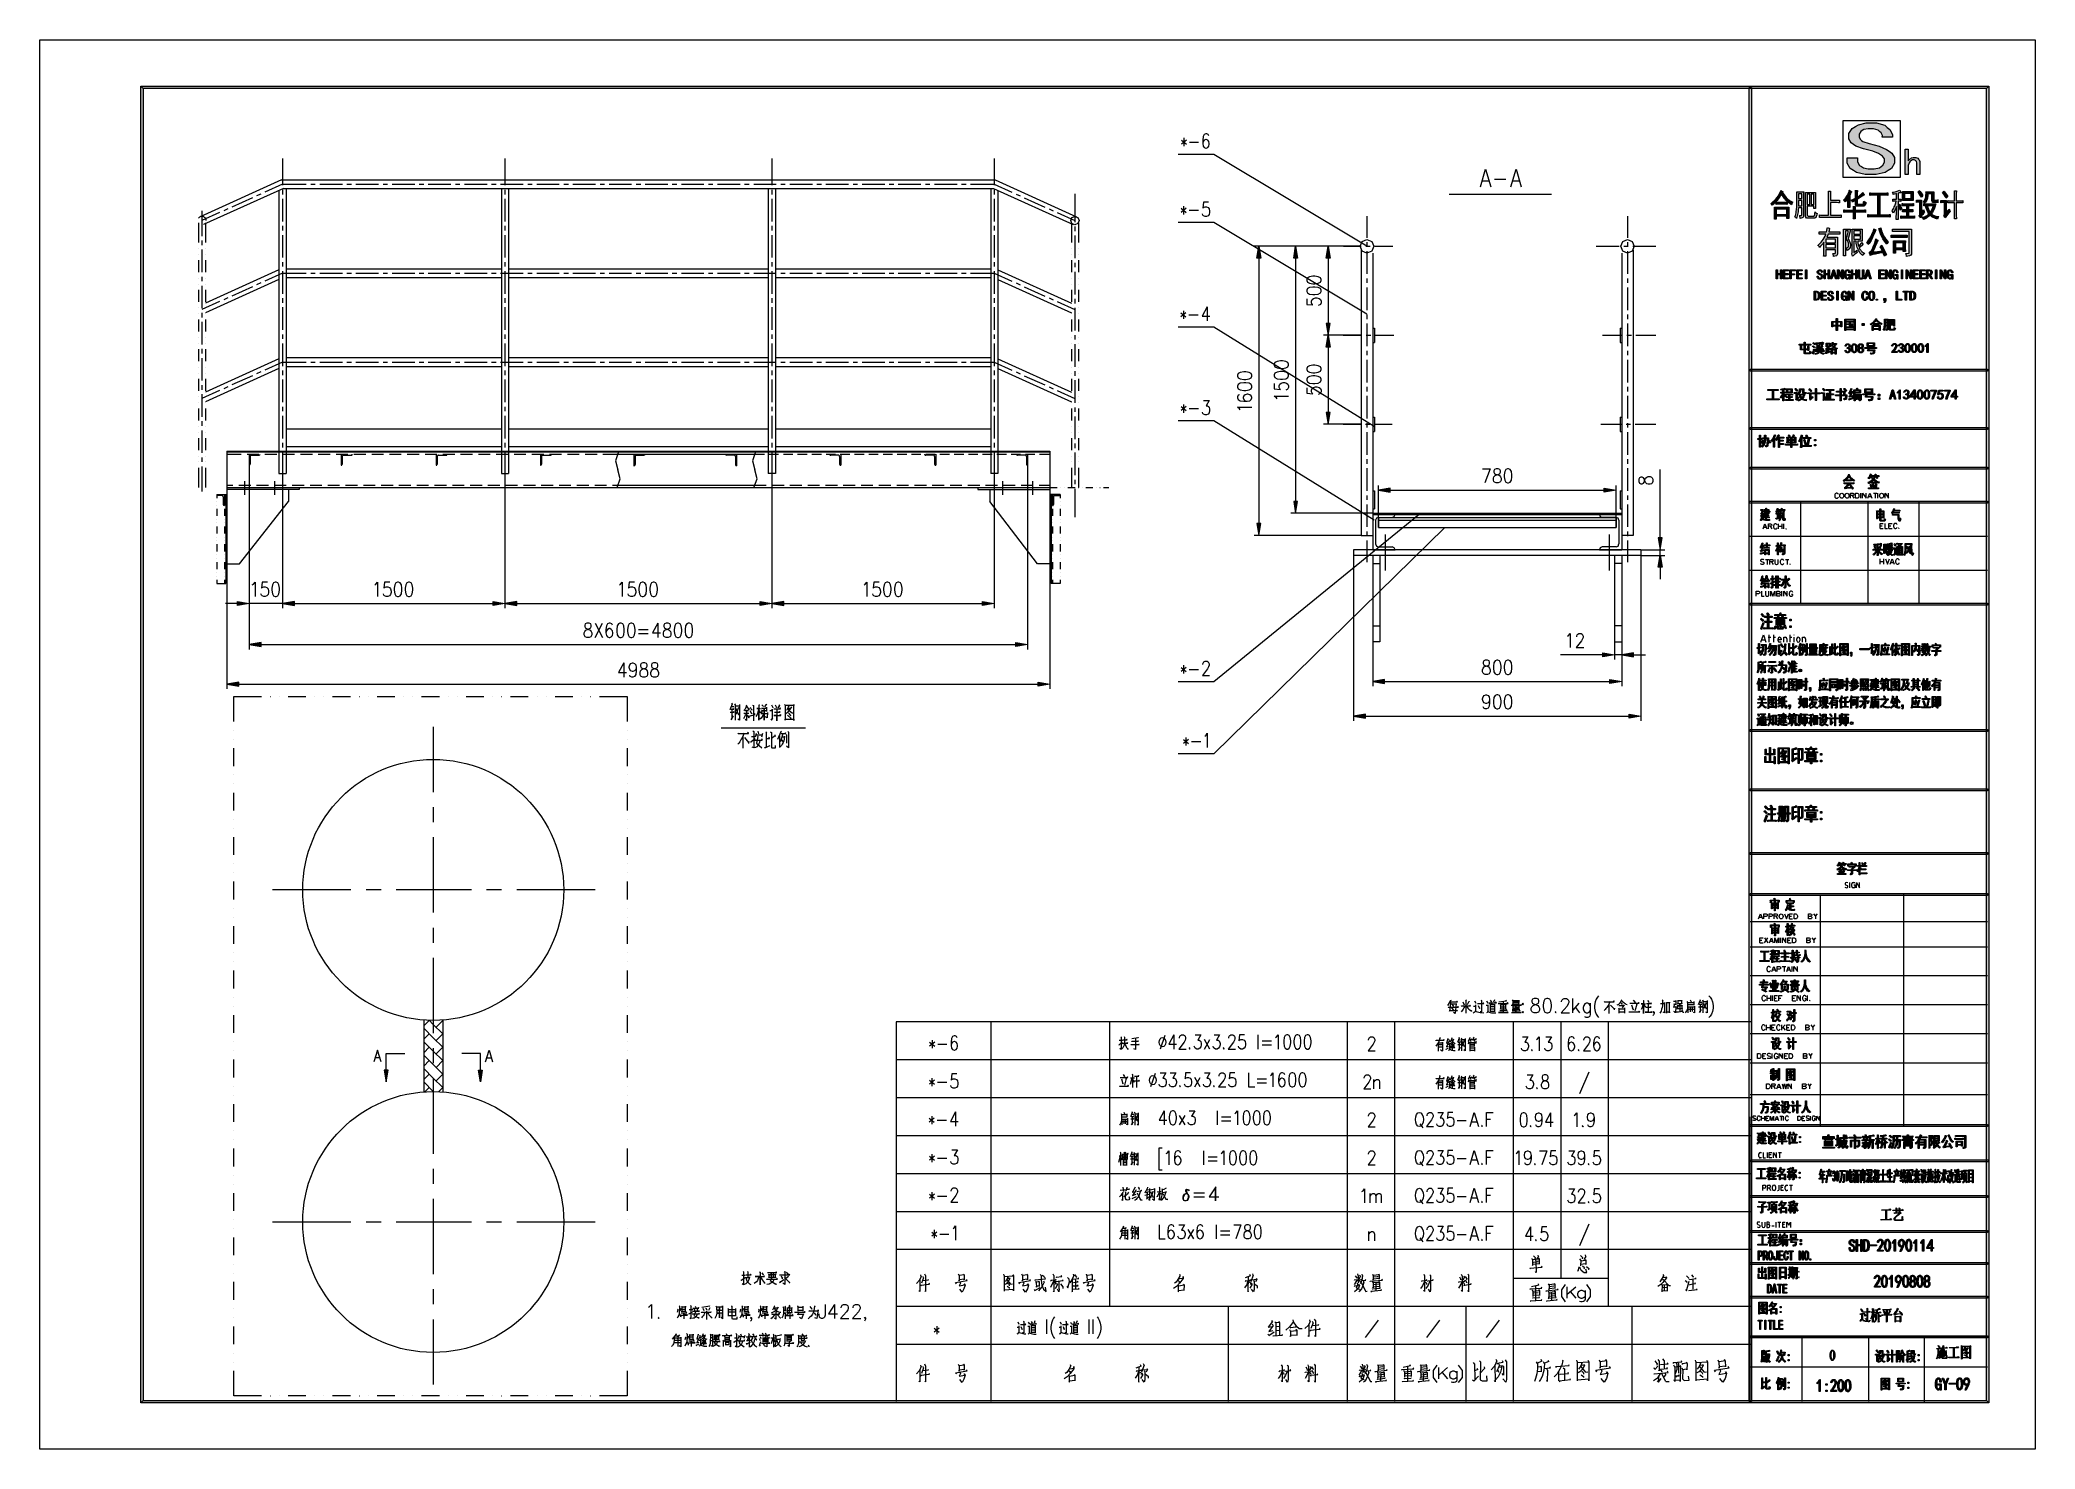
# Model space of a CAD drawing. Header units: millimetres. Extents: x 0 to 414, y 0 to 292.
import ezdxf

# ---------------------------------------------------------------- set-up
doc = ezdxf.new("R2010")
doc.units = ezdxf.units.MM

msp = doc.modelspace()

# ---------------------------------------------------------------- hatches: boundary and pattern name
h = msp.add_hatch(color=0)
h.dxf.hatch_style = 2
h.paths.add_polyline_path([(404.473833, 282.857222), (403.997583, 282.380972), (21.448889, 282.380972), (20.976167, 282.857222)])
h = msp.add_hatch(color=0)
h.dxf.hatch_style = 2
h.paths.add_polyline_path([(20.976167, 282.857222), (21.448889, 282.380972), (21.448889, 10.085917), (20.976167, 9.609667)])
h = msp.add_hatch(color=0)
h.dxf.hatch_style = 2
h.paths.add_polyline_path([(355.194306, 9.846028), (354.721583, 9.846028), (354.721583, 282.620861), (355.194306, 282.620861)])
h = msp.add_hatch(color=0)
h.dxf.hatch_style = 2
h.paths.add_polyline_path([(404.473833, 9.609667), (403.997583, 10.085917), (403.997583, 282.380972), (404.473833, 282.857222)])
h = msp.add_hatch(color=0)
h.dxf.hatch_style = 2
h.paths.add_polyline_path([(384.937, 267.592528), (384.937, 266.883444), (384.266722, 265.765139), (383.599972, 265.348861), (382.933222, 264.936111), (381.112889, 264.519833), (379.959306, 264.519833), (378.80925, 264.519833), (377.013611, 264.950222), (376.368028, 265.380611), (375.722444, 265.811), (375.076861, 266.883444), (375.076861, 267.529028), (375.076861, 267.959417), (377.197056, 267.959417), (377.197056, 267.592528), (377.197056, 267.130389), (377.609806, 266.424833), (378.026083, 266.177889), (378.438833, 265.930944), (379.408972, 265.687528), (379.959306, 265.687528), (380.696611, 265.687528), (381.779639, 265.948583), (382.125361, 266.209639), (382.471083, 266.470694), (382.816806, 267.098639), (382.816806, 267.469056), (382.816806, 267.775972), (382.400528, 268.343944), (381.987778, 268.605), (381.5715, 268.866056), (380.375583, 269.342306), (379.592417, 269.5575), (378.484694, 269.832667), (376.897194, 270.4465), (376.413889, 270.785167), (375.930583, 271.123833), (375.447278, 271.921111), (375.447278, 272.38325), (375.447278, 273.025306), (376.114028, 274.069528), (376.780778, 274.471694), (377.451056, 274.870333), (379.038556, 275.268972), (379.959306, 275.268972), (381.15875, 275.268972), (382.883833, 274.792722), (383.416528, 274.316472), (383.945694, 273.840222), (384.474861, 272.813639), (384.474861, 272.259778), (382.354667, 272.259778), (382.400528, 272.598444), (382.125361, 273.212278), (381.804333, 273.487444), (381.479778, 273.762611), (380.559028, 274.041306), (379.959306, 274.041306), (379.408972, 274.041306), (378.530556, 273.840222), (378.209528, 273.642667), (377.8885, 273.441583), (377.563944, 272.905361), (377.563944, 272.566694), (377.563944, 272.291528), (377.817944, 271.815278), (378.071944, 271.614194), (378.325944, 271.413111), (379.638278, 270.940389), (380.696611, 270.661694), (381.709083, 270.386528), (383.275417, 269.726833), (383.829278, 269.342306), (384.383139, 268.957778), (384.937, 268.082889)])
h = msp.add_hatch(color=0)
h.dxf.hatch_style = 2
h.paths.add_polyline_path([(390.147528, 264.555111), (389.530167, 264.555111), (389.530167, 266.7635), (389.530167, 266.950472), (389.438444, 267.23975), (389.346722, 267.349111), (389.255, 267.454944), (389.008056, 267.564306), (388.856361, 267.564306), (388.655278, 267.564306), (388.281333, 267.356167), (388.104944, 267.148028), (387.928556, 266.939889), (387.752167, 266.428361), (387.752167, 266.121444), (387.752167, 264.555111), (387.134806, 264.555111), (387.134806, 269.804444), (387.752167, 269.804444), (387.752167, 267.349111), (387.872111, 267.518444), (388.14375, 267.7795), (388.288389, 267.871222), (388.433028, 267.962944), (388.8105, 268.054667), (389.039806, 268.054667), (389.314972, 268.054667), (389.73125, 267.899444), (389.868833, 267.74775), (390.006417, 267.592528), (390.147528, 267.211528), (390.147528, 266.978694)])
h = msp.add_hatch(color=0)
h.dxf.hatch_style = 2
h.paths.add_polyline_path([(361.650139, 260.822722), (361.935889, 260.374694), (362.398028, 259.760861), (362.574417, 259.591528), (362.750806, 259.425722), (363.075361, 259.171722), (363.223528, 259.08), (363.371694, 258.991806), (363.657444, 258.850694), (363.795028, 258.797778), (363.69625, 258.660194), (363.56925, 258.388556), (363.541028, 258.261556), (363.343472, 258.377972), (362.987167, 258.621389), (362.831944, 258.748389), (362.673194, 258.875389), (362.352167, 259.203472), (362.189889, 259.401028), (362.027611, 259.598583), (361.660722, 260.141861), (361.452583, 260.487583), (361.265611, 260.141861), (360.895194, 259.573889), (360.715278, 259.348111), (360.531833, 259.125861), (360.221389, 258.773083), (360.094389, 258.646083), (359.967389, 258.519083), (359.681639, 258.261556), (359.522889, 258.134556), (359.50525, 258.183944), (359.3465, 258.388556), (359.208917, 258.543778), (359.413528, 258.670778), (359.808639, 258.977694), (359.995611, 259.157611), (360.182583, 259.337528), (360.556528, 259.792611), (360.7435, 260.067778), (360.930472, 260.342944), (361.237389, 260.935611), (361.353806, 261.256639), (361.463167, 261.168444), (361.660722, 261.027333), (361.748917, 260.974417)])
h = msp.add_hatch(color=0)
h.paths.add_polyline_path([(365.174389, 256.035528), (365.301389, 256.021417), (365.491889, 256.021417), (365.558917, 256.035528), (365.622417, 256.049639), (365.685917, 256.201333), (365.685917, 256.342444), (365.685917, 257.623028), (364.955667, 257.623028), (364.938028, 257.316111), (364.878056, 256.758722), (364.83925, 256.50825), (364.800444, 256.257778), (364.662861, 255.703917), (364.564083, 255.397), (364.475889, 255.524), (364.295972, 255.689806), (364.207778, 255.728611), (364.327722, 255.996722), (364.482944, 256.585861), (364.525278, 256.906889), (364.564083, 257.224389), (364.606417, 257.90525), (364.613472, 258.261556), (364.617, 258.621389), (364.620528, 259.376333), (364.620528, 259.771444), (364.620528, 260.170083), (364.613472, 260.755694), (364.602889, 260.949722), (366.059861, 260.949722), (366.049278, 260.692194), (366.038694, 260.194778), (366.038694, 259.951361), (366.038694, 256.162528), (366.038694, 255.933222), (365.9505, 255.651), (365.862306, 255.601611), (365.774111, 255.548694), (365.509528, 255.446389), (365.329611, 255.397), (365.311972, 255.548694), (365.230833, 255.869722)])
h.paths.add_polyline_path([(365.685917, 258.056944), (365.685917, 259.108222), (364.976833, 259.108222), (364.976833, 258.056944)])
h.paths.add_polyline_path([(365.685917, 259.517444), (365.685917, 260.5405), (364.976833, 260.5405), (364.976833, 259.517444)])
h = msp.add_hatch(color=0)
h.dxf.hatch_style = 2
h.paths.add_polyline_path([(371.630222, 261.101417), (371.619639, 260.886222), (371.612583, 260.477), (371.612583, 260.282972), (371.612583, 259.210528), (372.734417, 259.210528), (372.928444, 259.210528), (373.302389, 259.221111), (373.482306, 259.235222), (373.482306, 258.670778), (373.28475, 258.684889), (372.889639, 258.695472), (372.695611, 258.695472), (371.612583, 258.695472), (371.612583, 256.113139), (373.164806, 256.113139), (373.312972, 256.113139), (373.658694, 256.123722), (373.85625, 256.137833), (373.85625, 255.601611), (373.669278, 255.612194), (373.323556, 255.626306), (373.164806, 255.626306), (370.056833, 255.626306), (369.898083, 255.626306), (369.545306, 255.612194), (369.34775, 255.601611), (369.34775, 256.137833), (369.534722, 256.123722), (369.8875, 256.113139), (370.056833, 256.113139), (371.196306, 256.113139), (371.196306, 260.258278), (371.196306, 260.448778), (371.18925, 260.872111), (371.178667, 261.101417)])
h = msp.add_hatch(color=0)
h.dxf.hatch_style = 2
h.paths.add_polyline_path([(376.022306, 260.949722), (375.95175, 260.872111), (375.842389, 260.706306), (375.803583, 260.618111), (375.764778, 260.526389), (375.666, 260.335889), (375.606028, 260.233583), (375.606028, 258.568472), (375.606028, 258.363861), (375.616611, 257.929944), (375.627194, 257.700639), (375.193278, 257.700639), (375.203861, 257.940528), (375.214444, 258.377972), (375.214444, 258.568472), (375.214444, 259.669139), (375.175639, 259.580944), (375.055694, 259.383389), (374.978083, 259.274028), (374.900472, 259.164667), (374.741722, 258.938889), (374.664111, 258.826), (374.572389, 258.938889), (374.406583, 259.132917), (374.328972, 259.210528), (374.466556, 259.337528), (374.717028, 259.630333), (374.829917, 259.796139), (374.942806, 259.965472), (375.12625, 260.251222), (375.193278, 260.374694), (375.263833, 260.494639), (375.376722, 260.738056), (375.419056, 260.858), (375.464917, 260.981472), (375.528417, 261.179028), (375.549583, 261.256639), (375.648361, 261.179028), (375.884722, 261.027333)])
h = msp.add_hatch(color=0)
h.dxf.hatch_style = 2
h.paths.add_polyline_path([(377.22175, 261.203722), (377.200583, 261.052028), (377.182944, 260.681611), (377.182944, 260.462889), (377.182944, 259.849056), (377.331111, 259.93725), (377.609806, 260.131278), (377.743861, 260.233583), (377.877917, 260.335889), (378.167194, 260.628694), (378.325944, 260.822722), (378.382389, 260.720417), (378.551722, 260.477), (378.657556, 260.335889), (378.530556, 260.272389), (378.184833, 260.053667), (377.969639, 259.898444), (377.754444, 259.74675), (377.359333, 259.478639), (377.182944, 259.362222), (377.182944, 258.695472), (377.182944, 258.529667), (377.320528, 258.363861), (377.458111, 258.363861), (378.146028, 258.363861), (378.276556, 258.363861), (378.421194, 258.441472), (378.442361, 258.519083), (378.463528, 258.593167), (378.502333, 258.850694), (378.519972, 259.030611), (378.639917, 258.938889), (378.865694, 258.811889), (378.975056, 258.773083), (378.925667, 258.529667), (378.816306, 258.198056), (378.756333, 258.109861), (378.699889, 258.018139), (378.530556, 257.929944), (378.421194, 257.929944), (377.22175, 257.929944), (377.013611, 257.929944), (376.798417, 258.198056), (376.787833, 258.466167), (376.787833, 259.157611), (376.583222, 259.030611), (376.265722, 258.850694), (376.159889, 258.797778), (376.128139, 258.914194), (376.022306, 259.132917), (375.941167, 259.235222), (376.128139, 259.284611), (376.551472, 259.478639), (376.787833, 259.61975), (376.787833, 260.4135), (376.787833, 260.653389), (376.77725, 261.052028), (376.770194, 261.203722)])
h = msp.add_hatch(color=0)
h.dxf.hatch_style = 2
h.paths.add_polyline_path([(384.506611, 260.847417), (384.672417, 260.872111), (385.053417, 260.956778), (385.265083, 261.013222), (385.47675, 261.069667), (385.836583, 261.217833), (385.981222, 261.306028), (386.051778, 261.140222), (386.189361, 260.858), (386.259917, 260.745111), (386.189361, 260.755694), (386.04825, 260.752167), (385.974167, 260.731), (385.900083, 260.713361), (385.737806, 260.681611), (385.649611, 260.6675), (385.649611, 259.415139), (385.787194, 259.415139), (386.08, 259.425722), (386.23875, 259.439833), (386.23875, 258.953), (386.08, 258.967111), (385.787194, 258.977694), (385.649611, 258.977694), (385.649611, 256.726972), (385.649611, 256.44475), (385.656667, 255.689806), (385.66725, 255.217083), (385.272139, 255.217083), (385.282722, 255.689806), (385.293306, 256.430639), (385.293306, 256.702278), (385.293306, 257.877028), (385.155722, 257.520722), (384.848806, 256.839861), (384.683, 256.522361), (384.615972, 256.649361), (384.457222, 256.878667), (384.369028, 256.980972), (384.506611, 257.160889), (384.753556, 257.570111), (384.859389, 257.802944), (384.96875, 258.03225), (385.166306, 258.621389), (385.2545, 258.977694), (385.007556, 258.977694), (384.644194, 258.967111), (384.52425, 258.953), (384.52425, 259.439833), (384.693583, 259.425722), (384.940528, 259.415139), (385.018139, 259.415139), (385.293306, 259.415139), (385.293306, 260.565194), (385.166306, 260.526389), (384.84175, 260.448778), (384.644194, 260.4135), (384.615972, 260.526389), (384.545417, 260.745111)])
h = msp.add_hatch(color=0)
h.paths.add_polyline_path([(388.77875, 260.999111), (388.768167, 260.720417), (388.757583, 260.205361), (388.757583, 259.976056), (388.757583, 259.760861), (388.768167, 259.323417), (388.77875, 259.108222), (386.573889, 259.108222), (386.584472, 259.348111), (386.591528, 259.81025), (386.591528, 260.028972), (386.591528, 260.244167), (386.584472, 260.731), (386.573889, 260.999111)])
h.paths.add_polyline_path([(388.344833, 259.566833), (388.344833, 260.565194), (386.947833, 260.565194), (386.947833, 259.566833)])
h = msp.add_hatch(color=0)
h.dxf.hatch_style = 2
h.paths.add_polyline_path([(390.038167, 261.203722), (390.196917, 261.037917), (390.577917, 260.515806), (390.807222, 260.155972), (390.726083, 260.092472), (390.570861, 259.926667), (390.489722, 259.824361), (390.323917, 260.117167), (389.967611, 260.642806), (389.780639, 260.872111), (389.840611, 260.925028), (389.967611, 261.090833)])
h = msp.add_hatch(color=0)
h.dxf.hatch_style = 2
h.paths.add_polyline_path([(393.029722, 258.748389), (392.863917, 258.748389), (392.687528, 258.928306), (392.676944, 259.108222), (392.676944, 260.5405), (391.809111, 260.5405), (391.809111, 260.180667), (391.745611, 259.61975), (391.682111, 259.415139), (391.618611, 259.210528), (391.346972, 258.787194), (391.138833, 258.568472), (391.100028, 258.660194), (390.944806, 258.811889), (390.824861, 258.875389), (391.071806, 259.094111), (391.3505, 259.591528), (391.385778, 259.87375), (391.421056, 260.155972), (391.44575, 260.692194), (391.435167, 260.949722), (393.089694, 260.949722), (393.079111, 260.7945), (393.068528, 260.4135), (393.068528, 260.180667), (393.068528, 259.489222), (393.068528, 259.386917), (393.124972, 259.266972), (393.177889, 259.245806), (393.230806, 259.228167), (393.386028, 259.214056), (393.484806, 259.221111), (393.580056, 259.228167), (393.809361, 259.245806), (393.936361, 259.259917), (393.915194, 259.132917), (393.915194, 258.875389), (393.936361, 258.748389)])
h = msp.add_hatch(color=0)
h.dxf.hatch_style = 2
h.paths.add_polyline_path([(395.174611, 261.076722), (395.305139, 260.910917), (395.707306, 260.374694), (395.982472, 260.00075), (395.894278, 259.898444), (395.728472, 259.707944), (395.647333, 259.61975), (395.520333, 259.863167), (395.135806, 260.438194), (394.881806, 260.769806), (394.948833, 260.833306), (395.097, 260.988528)])
h = msp.add_hatch(color=0)
h.dxf.hatch_style = 2
h.paths.add_polyline_path([(397.361833, 259.08), (397.361833, 260.360583), (397.361833, 260.618111), (397.35125, 261.013222), (397.340667, 261.154333), (397.756944, 261.154333), (397.746361, 260.988528), (397.735778, 260.692194), (397.735778, 260.565194), (397.735778, 259.08), (398.543639, 259.08), (398.660056, 259.08), (398.917583, 259.094111), (399.055167, 259.108222), (399.055167, 258.621389), (398.907, 258.631972), (398.660056, 258.646083), (398.561278, 258.646083), (397.735778, 258.646083), (397.735778, 256.084917), (397.735778, 255.933222), (397.746361, 255.562806), (397.756944, 255.344083), (397.340667, 255.344083), (397.35125, 255.562806), (397.361833, 255.919111), (397.361833, 256.060222), (397.361833, 258.646083), (396.592778, 258.646083), (396.444611, 258.646083), (396.151806, 258.631972), (396.003639, 258.621389), (396.003639, 259.108222), (396.151806, 259.094111), (396.426972, 259.08), (396.553972, 259.08)])
h = msp.add_hatch(color=0)
h.paths.add_polyline_path([(362.969528, 257.750028), (362.958944, 257.623028), (362.948361, 257.033889), (362.948361, 256.57175), (362.948361, 256.113139), (362.958944, 255.509889), (362.969528, 255.368778), (362.556778, 255.368778), (362.556778, 255.855611), (360.369556, 255.855611), (360.369556, 255.294694), (359.974444, 255.294694), (359.985028, 255.446389), (359.995611, 256.035528), (359.995611, 256.469444), (359.995611, 256.917472), (359.985028, 257.559528), (359.974444, 257.750028)])
h.paths.add_polyline_path([(362.556778, 256.264833), (362.556778, 257.340806), (360.369556, 257.340806), (360.369556, 256.264833)])
h = msp.add_hatch(color=0)
h.dxf.hatch_style = 2
h.paths.add_polyline_path([(362.084056, 258.797778), (362.239278, 258.797778), (362.514444, 258.811889), (362.634389, 258.826), (362.634389, 258.339167), (362.507389, 258.353278), (362.239278, 258.363861), (362.101694, 258.363861), (361.001028, 258.363861), (360.792889, 258.363861), (360.45775, 258.353278), (360.33075, 258.339167), (360.33075, 258.826), (360.517722, 258.811889), (360.852861, 258.797778), (361.001028, 258.797778)])
h = msp.add_hatch(color=0)
h.paths.add_polyline_path([(368.539889, 260.7945), (368.529306, 260.681611), (368.518722, 259.898444), (368.518722, 259.235222), (368.518722, 258.568472), (368.529306, 257.700639), (368.539889, 257.4925), (368.187111, 257.4925), (368.187111, 257.954639), (366.768944, 257.954639), (366.768944, 256.342444), (366.768944, 256.123722), (366.955917, 255.908528), (367.142889, 255.908528), (368.067167, 255.908528), (368.176528, 255.908528), (368.307056, 255.982611), (368.33175, 256.060222), (368.356444, 256.137833), (368.402306, 256.483556), (368.423472, 256.751667), (368.518722, 256.674056), (368.737444, 256.532944), (368.853861, 256.469444), (368.786833, 256.176639), (368.677472, 255.785056), (368.638667, 255.689806), (368.599861, 255.594556), (368.391722, 255.499306), (368.225917, 255.499306), (366.885361, 255.499306), (366.659583, 255.499306), (366.433806, 255.845028), (366.433806, 256.187222), (366.433806, 260.053667), (366.433806, 260.272389), (366.423222, 260.642806), (366.412639, 260.7945)])
h.paths.add_polyline_path([(368.187111, 258.314472), (368.187111, 260.438194), (367.63325, 260.438194), (367.63325, 258.314472)])
h.paths.add_polyline_path([(367.298111, 258.314472), (367.298111, 260.438194), (366.768944, 260.438194), (366.768944, 258.314472)])
h = msp.add_hatch(color=0)
h.dxf.hatch_style = 2
h.paths.add_polyline_path([(376.375083, 257.160889), (376.375083, 257.379611), (376.3645, 257.735917), (376.353917, 257.877028), (376.770194, 257.877028), (376.759611, 257.764139), (376.749028, 257.404306), (376.749028, 257.160889), (378.167194, 257.160889), (378.315361, 257.160889), (378.657556, 257.175), (378.855111, 257.185583), (378.855111, 256.674056), (378.668139, 256.688167), (378.333, 256.702278), (378.184833, 256.702278), (376.749028, 256.702278), (376.749028, 256.176639), (376.759611, 255.485194), (376.770194, 255.319389), (376.353917, 255.319389), (376.3645, 255.499306), (376.375083, 256.187222), (376.375083, 256.702278), (374.939278, 256.702278), (374.80875, 256.702278), (374.526528, 256.688167), (374.367778, 256.674056), (374.367778, 257.185583), (374.526528, 257.175), (374.819333, 257.160889), (374.956917, 257.160889)])
h = msp.add_hatch(color=0)
h.dxf.hatch_style = 2
h.paths.add_polyline_path([(382.675694, 260.692194), (382.912056, 260.692194), (383.345972, 260.706306), (383.54, 260.720417), (383.54, 260.205361), (383.345972, 260.219472), (382.912056, 260.233583), (382.675694, 260.233583), (381.867833, 260.233583), (381.867833, 256.187222), (383.148417, 256.187222), (383.374194, 256.187222), (383.786944, 256.201333), (383.973917, 256.215444), (383.973917, 255.703917), (383.786944, 255.7145), (383.384778, 255.728611), (383.166056, 255.728611), (380.114528, 255.728611), (379.899333, 255.728611), (379.525389, 255.7145), (379.366639, 255.703917), (379.366639, 256.215444), (379.535972, 256.201333), (379.9205, 256.187222), (380.135694, 256.187222), (381.433917, 256.187222), (381.433917, 260.233583), (380.647222, 260.233583), (380.389694, 260.233583), (379.948722, 260.219472), (379.76175, 260.205361), (379.76175, 260.720417), (379.948722, 260.706306), (380.389694, 260.692194), (380.647222, 260.692194)])
h = msp.add_hatch(color=0)
h.dxf.hatch_style = 2
h.paths.add_polyline_path([(386.002389, 258.363861), (386.101167, 258.173361), (386.305778, 257.725333), (386.415139, 257.467806), (386.355167, 257.418417), (386.199944, 257.263194), (386.101167, 257.160889), (386.002389, 257.443111), (385.804833, 257.90525), (385.706056, 258.081639), (385.766028, 258.145139), (385.914194, 258.28625)])
h = msp.add_hatch(color=0)
h.dxf.hatch_style = 2
h.paths.add_polyline_path([(388.20725, 258.466167), (388.366, 258.466167), (388.697611, 258.480278), (388.877528, 258.490861), (388.877528, 258.03225), (388.697611, 258.042833), (388.366, 258.056944), (388.20725, 258.056944), (387.833306, 258.056944), (387.833306, 257.2385), (388.0485, 257.2385), (388.196667, 257.2385), (388.542389, 257.252611), (388.739944, 257.263194), (388.739944, 256.776361), (388.542389, 256.790472), (388.228417, 256.804583), (388.108472, 256.804583), (387.833306, 256.804583), (387.833306, 255.908528), (388.306028, 255.908528), (388.482417, 255.908528), (388.856361, 255.919111), (389.053917, 255.933222), (389.053917, 255.446389), (388.895167, 255.4605), (388.521222, 255.471083), (388.306028, 255.471083), (386.986639, 255.471083), (386.771444, 255.471083), (386.3975, 255.446389), (386.23875, 255.421694), (386.23875, 255.933222), (386.3975, 255.919111), (386.771444, 255.908528), (386.986639, 255.908528), (387.459361, 255.908528), (387.459361, 256.804583), (387.184194, 256.804583), (387.025444, 256.804583), (386.729111, 256.776361), (386.591528, 256.751667), (386.591528, 257.263194), (386.729111, 257.252611), (387.025444, 257.2385), (387.184194, 257.2385), (387.459361, 257.2385), (387.459361, 258.056944), (387.145389, 258.056944), (386.965472, 258.056944), (386.633861, 258.042833), (386.475111, 258.03225), (386.475111, 258.490861), (386.633861, 258.480278), (386.965472, 258.466167), (387.145389, 258.466167)])
h = msp.add_hatch(color=0)
h.dxf.hatch_style = 2
h.paths.add_polyline_path([(390.528528, 259.210528), (390.521472, 258.977694), (390.510889, 258.466167), (390.510889, 258.183944), (390.510889, 256.624667), (390.637889, 256.776361), (390.856611, 257.083278), (390.944806, 257.2385), (390.973028, 257.1115), (391.071806, 256.839861), (391.138833, 256.702278), (391.011833, 256.547056), (390.775472, 256.25425), (390.669639, 256.113139), (390.560278, 255.972028), (390.362722, 255.665111), (390.274528, 255.499306), (390.203972, 255.640417), (390.059333, 255.855611), (389.978194, 255.933222), (390.059333, 256.035528), (390.136944, 256.328333), (390.136944, 256.522361), (390.136944, 258.773083), (389.928806, 258.773083), (389.586611, 258.7625), (389.449028, 258.748389), (389.449028, 259.235222), (389.576028, 259.221111), (389.840611, 259.210528), (389.978194, 259.210528)])
h = msp.add_hatch(color=0)
h.paths.add_polyline_path([(391.022417, 258.490861), (391.181167, 258.480278), (391.533944, 258.466167), (391.7315, 258.466167), (393.502444, 258.466167), (393.442472, 258.236861), (393.280194, 257.732389), (393.177889, 257.457222), (393.075583, 257.182056), (392.793361, 256.63525), (392.616972, 256.367139), (392.930944, 256.099028), (393.661194, 255.816806), (394.073944, 255.806222), (393.996333, 255.689806), (393.876389, 255.421694), (393.837583, 255.266472), (393.41425, 255.382889), (392.655778, 255.778), (392.320639, 256.060222), (392.193639, 255.957917), (391.89025, 255.735667), (391.710333, 255.612194), (391.533944, 255.49225), (391.149417, 255.294694), (390.944806, 255.217083), (390.906, 255.319389), (390.757833, 255.509889), (390.648472, 255.601611), (390.863667, 255.651), (391.272889, 255.816806), (391.466917, 255.933222), (391.657417, 256.049639), (391.946694, 256.278944), (392.045472, 256.395361), (391.830278, 256.688167), (391.473972, 257.520722), (391.336389, 258.056944), (391.022417, 258.056944)])
h.paths.add_polyline_path([(392.341806, 256.726972), (392.539361, 256.980972), (392.84275, 257.647722), (392.952111, 258.056944), (391.7315, 258.056944), (391.798528, 257.661833), (392.105444, 256.995083)])
h = msp.add_hatch(color=0)
h.dxf.hatch_style = 2
h.paths.add_polyline_path([(395.6685, 259.132917), (395.657917, 258.8895), (395.647333, 258.377972), (395.647333, 258.109861), (395.647333, 256.547056), (395.816667, 256.765778), (396.08125, 257.160889), (396.180028, 257.340806), (396.24, 257.2385), (396.377583, 257.033889), (396.455194, 256.931583), (395.904861, 256.215444), (395.777861, 256.049639), (395.530917, 255.7145), (395.410972, 255.548694), (395.343944, 255.665111), (395.216944, 255.869722), (395.156972, 255.957917), (395.224, 256.060222), (395.283972, 256.367139), (395.273389, 256.57175), (395.273389, 258.695472), (395.008806, 258.695472), (394.613694, 258.684889), (394.486694, 258.670778), (394.486694, 259.157611), (394.645444, 259.1435), (394.860639, 259.132917), (394.920611, 259.132917)])
h = msp.add_hatch(color=0)
h.paths.add_polyline_path([(368.9985, 249.816056), (369.224278, 249.995972), (369.668778, 250.461639), (369.883972, 250.750917), (370.102694, 251.040194), (370.494278, 251.749278), (370.674194, 252.172611), (369.965111, 252.172611), (369.827528, 252.172611), (369.481806, 252.1585), (369.273667, 252.144389), (369.273667, 252.631222), (369.531194, 252.620639), (369.915722, 252.606528), (370.042722, 252.606528), (370.790611, 252.606528), (370.868222, 252.913444), (370.956417, 253.361472), (370.967, 253.502583), (371.115167, 253.449667), (371.351528, 253.375583), (371.439722, 253.347361), (371.4115, 253.308556), (371.312722, 252.938139), (371.242167, 252.606528), (372.836722, 252.606528), (373.006056, 252.606528), (373.351778, 252.620639), (373.528167, 252.631222), (373.528167, 252.144389), (373.351778, 252.1585), (373.034278, 252.172611), (372.896694, 252.172611), (371.12575, 252.172611), (371.055194, 252.003278), (370.910556, 251.671667), (370.829417, 251.505861), (373.09425, 251.505861), (373.083667, 251.184833), (373.073083, 250.609806), (373.073083, 250.352278), (373.073083, 248.281472), (373.073083, 248.101556), (372.995472, 247.8405), (372.917861, 247.755833), (372.836722, 247.674694), (372.505111, 247.565333), (372.247583, 247.537111), (372.237, 247.678222), (372.169972, 247.985139), (372.11, 248.154472), (372.258167, 248.12625), (372.473361, 248.115667), (372.543917, 248.12625), (372.610944, 248.140361), (372.6815, 248.281472), (372.6815, 248.408472), (372.6815, 248.92), (370.631861, 248.92), (370.631861, 247.565333), (370.201472, 247.565333), (370.208528, 247.882833), (370.219111, 248.433167), (370.219111, 248.666), (370.219111, 250.482806), (370.0145, 250.175889), (369.580583, 249.636139), (369.354806, 249.406833), (369.316, 249.495028), (369.136083, 249.699639)])
h.paths.add_polyline_path([(372.6815, 250.3805), (372.6815, 251.096639), (370.631861, 251.096639), (370.631861, 250.3805)])
h.paths.add_polyline_path([(372.6815, 249.329222), (372.6815, 249.971278), (370.631861, 249.971278), (370.631861, 249.329222)])
h = msp.add_hatch(color=0)
h.dxf.hatch_style = 2
h.paths.add_polyline_path([(375.793, 253.220361), (375.613083, 252.465417), (375.369667, 251.442361), (375.299111, 251.17425), (375.496667, 250.867333), (375.722444, 250.302889), (375.750667, 250.045361), (375.782417, 249.791361), (375.69775, 249.368028), (375.584861, 249.202222), (375.471972, 249.036417), (375.18975, 248.807111), (375.023944, 248.740083), (375.013361, 248.909417), (374.925167, 249.202222), (374.847556, 249.329222), (375.023944, 249.329222), (375.249722, 249.420944), (375.299111, 249.509139), (375.3485, 249.597333), (375.387306, 249.886611), (375.376722, 250.084167), (375.369667, 250.28525), (375.133306, 250.814417), (374.904, 251.146028), (375.06275, 251.724583), (375.260306, 252.553611), (375.299111, 252.811139), (374.709972, 252.811139), (374.709972, 247.639417), (374.336028, 247.639417), (374.343083, 247.99925), (374.353667, 248.704806), (374.353667, 249.047), (374.353667, 252.042083), (374.353667, 252.274917), (374.343083, 252.860528), (374.336028, 253.220361)])
h = msp.add_hatch(color=0)
h.paths.add_polyline_path([(378.191889, 253.220361), (378.184833, 252.991056), (378.17425, 252.349), (378.17425, 251.939778), (378.17425, 251.544667), (378.184833, 250.916722), (378.191889, 250.687417), (377.267611, 250.687417), (377.267611, 250.444), (377.366389, 249.932472), (377.465167, 249.664361), (377.719167, 249.879556), (378.054306, 250.278194), (378.135444, 250.454583), (378.213056, 250.302889), (378.361222, 250.073583), (378.42825, 249.995972), (378.251861, 249.879556), (377.817944, 249.547944), (377.563944, 249.329222), (377.669778, 249.138722), (377.899083, 248.807111), (378.0155, 248.666), (378.135444, 248.524889), (378.477639, 248.281472), (378.703417, 248.179167), (378.587, 248.101556), (378.410611, 247.858139), (378.350639, 247.692333), (378.114278, 247.882833), (377.743861, 248.274417), (377.613333, 248.471972), (377.479278, 248.669528), (377.264083, 249.131667), (377.179417, 249.392722), (377.09475, 249.657306), (376.981861, 250.302889), (376.953639, 250.687417), (376.498556, 250.687417), (376.498556, 248.359083), (376.657306, 248.461389), (376.943056, 248.704806), (377.070056, 248.842389), (377.080639, 248.7295), (377.119444, 248.461389), (377.151194, 248.306167), (377.059472, 248.242667), (376.830167, 248.076861), (376.685528, 247.974556), (376.544417, 247.87225), (376.304528, 247.667639), (376.20575, 247.565333), (376.166944, 247.667639), (376.057583, 247.896944), (375.987028, 248.023944), (376.047, 248.101556), (376.124611, 248.330861), (376.145778, 248.486083), (376.145778, 252.095), (376.145778, 252.349), (376.135194, 252.913444), (376.124611, 253.220361)])
h.paths.add_polyline_path([(377.817944, 251.096639), (377.817944, 251.788083), (376.498556, 251.788083), (376.498556, 251.096639)])
h.paths.add_polyline_path([(377.817944, 252.172611), (377.817944, 252.811139), (376.498556, 252.811139), (376.498556, 252.172611)])
h = msp.add_hatch(color=0)
h.dxf.hatch_style = 2
h.paths.add_polyline_path([(381.007056, 253.040444), (380.820083, 252.528917), (380.439083, 251.632861), (380.241528, 251.248333), (380.043972, 250.867333), (379.641806, 250.225278), (379.433667, 249.971278), (379.356056, 250.112389), (379.186722, 250.317), (379.098528, 250.3805), (379.306667, 250.585111), (379.737056, 251.209528), (379.966361, 251.632861), (380.192139, 252.056194), (380.516694, 252.874639), (380.615472, 253.26975), (380.6825, 253.20625), (380.880056, 253.093361)])
h = msp.add_hatch(color=0)
h.dxf.hatch_style = 2
h.paths.add_polyline_path([(382.033639, 253.477889), (382.220611, 252.82525), (382.61925, 251.837472), (382.830917, 251.505861), (383.042583, 251.17425), (383.469444, 250.687417), (383.684639, 250.532194), (383.547056, 250.444), (383.360083, 250.225278), (383.310694, 250.098278), (383.017889, 250.419306), (382.513417, 251.160139), (382.308806, 251.583472), (382.100667, 252.003278), (381.765528, 252.860528), (381.638528, 253.297972), (381.747889, 253.322667), (381.941917, 253.410861)])
h = msp.add_hatch(color=0)
h.dxf.hatch_style = 2
h.paths.add_polyline_path([(388.4295, 253.167444), (388.418917, 252.88875), (388.411861, 252.387806), (388.411861, 252.172611), (388.411861, 248.179167), (388.401278, 248.013361), (388.267222, 247.787583), (388.14375, 247.731139), (388.020278, 247.674694), (387.663972, 247.575917), (387.427611, 247.537111), (387.427611, 247.653528), (387.328833, 247.960444), (387.230056, 248.154472), (387.484056, 248.154472), (387.801556, 248.179167), (387.858, 248.203861), (387.917972, 248.228556), (387.977944, 248.422583), (387.977944, 248.588389), (387.977944, 252.733528), (385.261556, 252.733528), (385.085167, 252.733528), (384.700639, 252.722944), (384.4925, 252.708833), (384.4925, 253.195667), (384.700639, 253.181556), (385.074583, 253.167444), (385.240389, 253.167444)])
h = msp.add_hatch(color=0)
h.dxf.hatch_style = 2
h.paths.add_polyline_path([(252.588889, 247.163167), (252.998111, 249.625556), (253.410861, 247.163167)])
h = msp.add_hatch(color=0)
h.dxf.hatch_style = 2
h.paths.add_polyline_path([(260.208889, 247.163167), (260.618111, 249.625556), (261.027333, 247.163167)])
h = msp.add_hatch(color=0)
h.dxf.hatch_style = 2
h.paths.add_polyline_path([(266.954, 247.163167), (267.363222, 249.625556), (267.772444, 247.163167)])
h = msp.add_hatch(color=0)
h.dxf.hatch_style = 2
h.paths.add_polyline_path([(382.36525, 248.715389), (382.287639, 248.895306), (382.072444, 249.304528), (381.934861, 249.533833), (382.033639, 249.611444), (382.199444, 249.766667), (382.27, 249.84075), (382.414639, 249.562056), (382.689806, 249.004667), (382.820333, 248.7295), (382.947333, 248.454333), (383.144889, 248.013361), (383.211917, 247.844028), (383.106083, 247.769944), (382.919111, 247.628833), (382.837972, 247.565333), (382.781528, 247.717028), (382.622778, 248.087444), (382.524, 248.306167), (381.864306, 248.18975), (380.932972, 248.023944), (380.664861, 247.974556), (380.393222, 247.921639), (380.005167, 247.80875), (379.885222, 247.741722), (379.857, 247.87225), (379.747639, 248.154472), (379.670028, 248.306167), (379.768806, 248.359083), (379.955778, 248.535472), (380.043972, 248.666), (380.132167, 248.793), (380.393222, 249.329222), (380.566083, 249.738444), (380.738944, 250.147667), (380.978833, 250.867333), (381.049389, 251.17425), (381.194028, 251.057833), (381.423333, 250.916722), (381.500944, 250.892028), (381.391583, 250.673306), (381.102306, 250.020667), (380.918861, 249.58675), (380.738944, 249.149306), (380.477889, 248.588389), (380.39675, 248.461389), (380.851833, 248.510778), (381.836083, 248.637778)])
h = msp.add_hatch(color=0)
h.dxf.hatch_style = 2
h.paths.add_polyline_path([(386.817306, 251.939778), (386.944306, 251.939778), (387.290028, 251.953889), (387.505222, 251.968), (387.505222, 251.452944), (387.297083, 251.467056), (386.961944, 251.481167), (386.834944, 251.481167), (385.004028, 251.481167), (384.817056, 251.481167), (384.432528, 251.467056), (384.2385, 251.452944), (384.2385, 251.968), (384.432528, 251.953889), (384.817056, 251.939778), (385.004028, 251.939778)])
h = msp.add_hatch(color=0)
h.paths.add_polyline_path([(387.170083, 250.736806), (387.1595, 250.560417), (387.148917, 250.175889), (387.148917, 249.971278), (387.148917, 249.406833), (387.148917, 249.202222), (387.1595, 248.778889), (387.170083, 248.563694), (386.736167, 248.563694), (386.736167, 248.895306), (385.123972, 248.895306), (385.123972, 248.203861), (384.690056, 248.203861), (384.707694, 248.433167), (384.728861, 248.842389), (384.728861, 249.022306), (384.728861, 249.971278), (384.728861, 250.137083), (384.707694, 250.521611), (384.690056, 250.736806)])
h.paths.add_polyline_path([(386.736167, 249.304528), (386.736167, 250.327583), (385.123972, 250.327583), (385.123972, 249.304528)])
h = msp.add_hatch(color=0)
h.dxf.hatch_style = 2
h.paths.add_polyline_path([(361.487861, 242.852222), (361.230333, 242.852222), (361.230333, 243.741222), (360.598861, 243.741222), (360.598861, 242.852222), (360.344861, 242.852222), (360.344861, 244.750167), (360.598861, 244.750167), (360.598861, 243.952889), (361.230333, 243.952889), (361.230333, 244.750167), (361.487861, 244.750167)])
h = msp.add_hatch(color=0)
h.dxf.hatch_style = 2
h.paths.add_polyline_path([(362.927194, 242.852222), (361.798306, 242.852222), (361.798306, 244.750167), (362.874278, 244.750167), (362.874278, 244.5385), (362.052306, 244.5385), (362.052306, 243.952889), (362.80725, 243.952889), (362.80725, 243.741222), (362.052306, 243.741222), (362.052306, 243.063889), (362.927194, 243.063889)])
h = msp.add_hatch(color=0)
h.dxf.hatch_style = 2
h.paths.add_polyline_path([(364.359472, 244.5385), (363.449306, 244.5385), (363.449306, 243.917611), (364.137222, 243.917611), (364.137222, 243.705944), (363.449306, 243.705944), (363.449306, 242.852222), (363.195306, 242.852222), (363.195306, 244.750167), (364.359472, 244.750167)])
h = msp.add_hatch(color=0)
h.dxf.hatch_style = 2
h.paths.add_polyline_path([(365.767056, 242.852222), (364.638167, 242.852222), (364.638167, 244.750167), (365.710611, 244.750167), (365.710611, 244.5385), (364.892167, 244.5385), (364.892167, 243.952889), (365.647111, 243.952889), (365.647111, 243.741222), (364.892167, 243.741222), (364.892167, 243.063889), (365.767056, 243.063889)])
h = msp.add_hatch(color=0)
h.dxf.hatch_style = 2
h.paths.add_polyline_path([(366.723083, 242.852222), (366.465556, 242.852222), (366.465556, 244.750167), (366.723083, 244.750167)])
h = msp.add_hatch(color=0)
h.dxf.hatch_style = 2
h.paths.add_polyline_path([(370.025083, 243.384917), (370.025083, 243.257917), (369.947472, 243.056833), (369.866333, 242.98275), (369.785194, 242.905139), (369.566472, 242.831056), (369.428889, 242.831056), (369.287778, 242.831056), (369.072583, 242.908667), (368.994972, 242.986278), (368.917361, 243.063889), (368.83975, 243.257917), (368.83975, 243.374333), (368.83975, 243.451944), (369.09375, 243.451944), (369.09375, 243.384917), (369.09375, 243.303778), (369.143139, 243.176778), (369.196056, 243.130917), (369.245444, 243.085056), (369.361861, 243.042722), (369.428889, 243.042722), (369.517083, 243.042722), (369.647611, 243.088583), (369.686417, 243.137972), (369.72875, 243.183833), (369.771083, 243.296722), (369.771083, 243.36375), (369.771083, 243.420194), (369.721694, 243.5225), (369.672306, 243.568361), (369.622917, 243.61775), (369.478278, 243.702417), (369.383028, 243.741222), (369.248972, 243.790611), (369.058472, 243.899972), (369.002028, 243.963472), (368.942056, 244.023444), (368.885611, 244.168083), (368.885611, 244.25275), (368.885611, 244.369167), (368.963222, 244.556139), (369.044361, 244.626694), (369.1255, 244.700778), (369.316, 244.771333), (369.428889, 244.771333), (369.57, 244.771333), (369.778139, 244.686667), (369.845167, 244.602), (369.908667, 244.513806), (369.972167, 244.330361), (369.972167, 244.228056), (369.714639, 244.228056), (369.721694, 244.291556), (369.689944, 244.400917), (369.647611, 244.450306), (369.608806, 244.499694), (369.499444, 244.549083), (369.428889, 244.549083), (369.361861, 244.549083), (369.256028, 244.513806), (369.217222, 244.478528), (369.178417, 244.44325), (369.139611, 244.344472), (369.139611, 244.2845), (369.139611, 244.235111), (369.171361, 244.146917), (369.199583, 244.111639), (369.231333, 244.076361), (369.390083, 243.991694), (369.517083, 243.942306), (369.637028, 243.889389), (369.827528, 243.772972), (369.894556, 243.702417), (369.961583, 243.631861), (370.025083, 243.473111)])
h = msp.add_hatch(color=0)
h.dxf.hatch_style = 2
h.paths.add_polyline_path([(371.422083, 242.852222), (371.168083, 242.852222), (371.168083, 243.741222), (370.536611, 243.741222), (370.536611, 242.852222), (370.282611, 242.852222), (370.282611, 244.750167), (370.536611, 244.750167), (370.536611, 243.952889), (371.168083, 243.952889), (371.168083, 244.750167), (371.422083, 244.750167)])
h = msp.add_hatch(color=0)
h.paths.add_polyline_path([(372.942556, 242.852222), (372.677972, 242.852222), (372.52275, 243.441361), (372.032389, 243.441361), (371.877167, 242.852222), (371.612583, 242.852222), (372.166444, 244.771333), (372.388694, 244.771333)])
h.paths.add_polyline_path([(372.466306, 243.653028), (372.289917, 244.330361), (372.265222, 244.330361), (372.088833, 243.653028)])
h = msp.add_hatch(color=0)
h.dxf.hatch_style = 2
h.paths.add_polyline_path([(374.261944, 242.852222), (373.986778, 242.852222), (373.376472, 244.228056), (373.365889, 244.228056), (373.365889, 242.852222), (373.108361, 242.852222), (373.108361, 244.750167), (373.387056, 244.750167), (373.997361, 243.374333), (374.007944, 243.374333), (374.007944, 244.750167), (374.261944, 244.750167)])
h = msp.add_hatch(color=0)
h.dxf.hatch_style = 2
h.paths.add_polyline_path([(375.683639, 242.831056), (375.493139, 242.831056), (375.461389, 242.986278), (375.440222, 242.954528), (375.369667, 242.898083), (375.323806, 242.876917), (375.274417, 242.852222), (375.172111, 242.831056), (375.115667, 242.831056), (374.99925, 242.831056), (374.791111, 242.940417), (374.699389, 243.04625), (374.611194, 243.155611), (374.519472, 243.501333), (374.519472, 243.741222), (374.519472, 244.002278), (374.600611, 244.390333), (374.685278, 244.517333), (374.766417, 244.644333), (374.995722, 244.771333), (375.140361, 244.771333), (375.267361, 244.771333), (375.464917, 244.679611), (375.539, 244.584361), (375.609556, 244.489111), (375.683639, 244.245694), (375.683639, 244.097528), (375.440222, 244.097528), (375.440222, 244.213944), (375.401417, 244.386806), (375.362611, 244.446778), (375.323806, 244.503222), (375.210917, 244.563194), (375.140361, 244.563194), (375.048639, 244.563194), (374.918111, 244.471472), (374.87225, 244.37975), (374.829917, 244.288028), (374.784056, 243.981111), (374.784056, 243.762389), (374.784056, 243.557778), (374.8405, 243.275556), (374.893417, 243.197944), (374.949861, 243.120333), (375.076861, 243.042722), (375.150944, 243.042722), (375.2215, 243.042722), (375.334389, 243.095639), (375.376722, 243.148556), (375.419056, 243.201472), (375.461389, 243.36375), (375.461389, 243.473111), (375.461389, 243.596583), (375.115667, 243.596583), (375.115667, 243.80825), (375.683639, 243.80825)])
h = msp.add_hatch(color=0)
h.dxf.hatch_style = 2
h.paths.add_polyline_path([(377.101806, 242.852222), (376.847806, 242.852222), (376.847806, 243.741222), (376.216333, 243.741222), (376.216333, 242.852222), (375.958806, 242.852222), (375.958806, 244.750167), (376.216333, 244.750167), (376.216333, 243.952889), (376.847806, 243.952889), (376.847806, 244.750167), (377.101806, 244.750167)])
h = msp.add_hatch(color=0)
h.dxf.hatch_style = 2
h.paths.add_polyline_path([(378.534083, 243.409611), (378.534083, 243.275556), (378.463528, 243.063889), (378.392972, 242.986278), (378.325944, 242.908667), (378.107222, 242.831056), (377.955528, 242.831056), (377.807361, 242.831056), (377.588639, 242.908667), (377.518083, 242.986278), (377.447528, 243.063889), (377.3805, 243.275556), (377.3805, 243.409611), (377.3805, 244.750167), (377.6345, 244.750167), (377.6345, 243.409611), (377.6345, 243.314361), (377.680361, 243.176778), (377.722694, 243.130917), (377.768556, 243.085056), (377.884972, 243.042722), (377.955528, 243.042722), (378.029611, 243.042722), (378.146028, 243.085056), (378.188361, 243.130917), (378.234222, 243.176778), (378.276556, 243.314361), (378.276556, 243.409611), (378.276556, 244.750167), (378.534083, 244.750167)])
h = msp.add_hatch(color=0)
h.paths.add_polyline_path([(380.040444, 242.852222), (379.775861, 242.852222), (379.620639, 243.441361), (379.130278, 243.441361), (378.975056, 242.852222), (378.710472, 242.852222), (379.264333, 244.771333), (379.486583, 244.771333)])
h.paths.add_polyline_path([(379.564194, 243.653028), (379.387806, 244.330361), (379.363111, 244.330361), (379.186722, 243.653028)])
h = msp.add_hatch(color=0)
h.dxf.hatch_style = 2
h.paths.add_polyline_path([(382.802694, 242.852222), (381.670278, 242.852222), (381.670278, 244.750167), (382.74625, 244.750167), (382.74625, 244.5385), (381.927806, 244.5385), (381.927806, 243.952889), (382.679222, 243.952889), (382.679222, 243.741222), (381.927806, 243.741222), (381.927806, 243.063889), (382.802694, 243.063889)])
h = msp.add_hatch(color=0)
h.dxf.hatch_style = 2
h.paths.add_polyline_path([(384.199694, 242.852222), (383.921, 242.852222), (383.314222, 244.228056), (383.300111, 244.228056), (383.300111, 242.852222), (383.046111, 242.852222), (383.046111, 244.750167), (383.324806, 244.750167), (383.935111, 243.374333), (383.945694, 243.374333), (383.945694, 244.750167), (384.199694, 244.750167)])
h = msp.add_hatch(color=0)
h.dxf.hatch_style = 2
h.paths.add_polyline_path([(385.617861, 242.831056), (385.430889, 242.831056), (385.399139, 242.986278), (385.374444, 242.954528), (385.307417, 242.898083), (385.258028, 242.876917), (385.212167, 242.852222), (385.109861, 242.831056), (385.053417, 242.831056), (384.937, 242.831056), (384.728861, 242.940417), (384.637139, 243.04625), (384.545417, 243.155611), (384.453694, 243.501333), (384.453694, 243.741222), (384.453694, 244.002278), (384.538361, 244.390333), (384.623028, 244.517333), (384.704167, 244.644333), (384.933472, 244.771333), (385.074583, 244.771333), (385.205111, 244.771333), (385.402667, 244.679611), (385.47675, 244.584361), (385.547306, 244.489111), (385.617861, 244.245694), (385.617861, 244.097528), (385.374444, 244.097528), (385.374444, 244.213944), (385.335639, 244.386806), (385.296833, 244.446778), (385.258028, 244.503222), (385.148667, 244.563194), (385.074583, 244.563194), (384.986389, 244.563194), (384.855861, 244.471472), (384.81, 244.37975), (384.764139, 244.288028), (384.721806, 243.981111), (384.721806, 243.762389), (384.721806, 243.557778), (384.77825, 243.275556), (384.831167, 243.197944), (384.887611, 243.120333), (385.014611, 243.042722), (385.088694, 243.042722), (385.15925, 243.042722), (385.272139, 243.095639), (385.314472, 243.148556), (385.356806, 243.201472), (385.399139, 243.36375), (385.399139, 243.473111), (385.399139, 243.596583), (385.053417, 243.596583), (385.053417, 243.80825), (385.617861, 243.80825)])
h = msp.add_hatch(color=0)
h.dxf.hatch_style = 2
h.paths.add_polyline_path([(386.595056, 242.852222), (386.341056, 242.852222), (386.341056, 244.750167), (386.595056, 244.750167)])
h = msp.add_hatch(color=0)
h.dxf.hatch_style = 2
h.paths.add_polyline_path([(388.457722, 242.852222), (388.182556, 242.852222), (387.57225, 244.228056), (387.561667, 244.228056), (387.561667, 242.852222), (387.304139, 242.852222), (387.304139, 244.750167), (387.582833, 244.750167), (388.193139, 243.374333), (388.203722, 243.374333), (388.203722, 244.750167), (388.457722, 244.750167)])
h = msp.add_hatch(color=0)
h.dxf.hatch_style = 2
h.paths.add_polyline_path([(389.900583, 242.852222), (388.768167, 242.852222), (388.768167, 244.750167), (389.844139, 244.750167), (389.844139, 244.5385), (389.025694, 244.5385), (389.025694, 243.952889), (389.777111, 243.952889), (389.777111, 243.741222), (389.025694, 243.741222), (389.025694, 243.063889), (389.900583, 243.063889)])
h = msp.add_hatch(color=0)
h.dxf.hatch_style = 2
h.paths.add_polyline_path([(391.31875, 242.852222), (390.189861, 242.852222), (390.189861, 244.750167), (391.265833, 244.750167), (391.265833, 244.5385), (390.443861, 244.5385), (390.443861, 243.952889), (391.198806, 243.952889), (391.198806, 243.741222), (390.443861, 243.741222), (390.443861, 243.063889), (391.31875, 243.063889)])
h = msp.add_hatch(color=0)
h.paths.add_polyline_path([(392.782778, 242.852222), (392.518194, 242.852222), (392.119556, 243.674194), (391.830278, 243.674194), (391.830278, 242.852222), (391.576278, 242.852222), (391.576278, 244.750167), (392.130139, 244.750167), (392.264194, 244.750167), (392.479389, 244.686667), (392.560528, 244.623167), (392.645194, 244.559667), (392.729861, 244.351528), (392.729861, 244.206889), (392.729861, 244.097528), (392.673417, 243.924667), (392.616972, 243.861167), (392.560528, 243.801194), (392.433528, 243.723583), (392.362972, 243.705944)])
h.paths.add_polyline_path([(392.472333, 244.206889), (392.472333, 244.2845), (392.426472, 244.407972), (392.380611, 244.450306), (392.331222, 244.496167), (392.179528, 244.5385), (392.073694, 244.5385), (391.830278, 244.5385), (391.830278, 243.885861), (392.140722, 243.885861), (392.20775, 243.885861), (392.324167, 243.921139), (392.373556, 243.956417), (392.422944, 243.991694), (392.472333, 244.118694)])
h = msp.add_hatch(color=0)
h.dxf.hatch_style = 2
h.paths.add_polyline_path([(393.692944, 242.852222), (393.438944, 242.852222), (393.438944, 244.750167), (393.692944, 244.750167)])
h = msp.add_hatch(color=0)
h.dxf.hatch_style = 2
h.paths.add_polyline_path([(395.555611, 242.852222), (395.280444, 242.852222), (394.670139, 244.228056), (394.659556, 244.228056), (394.659556, 242.852222), (394.402028, 242.852222), (394.402028, 244.750167), (394.680722, 244.750167), (395.291028, 243.374333), (395.301611, 243.374333), (395.301611, 244.750167), (395.555611, 244.750167)])
h = msp.add_hatch(color=0)
h.dxf.hatch_style = 2
h.paths.add_polyline_path([(396.977306, 242.831056), (396.786806, 242.831056), (396.755056, 242.986278), (396.730361, 242.954528), (396.663333, 242.898083), (396.613944, 242.876917), (396.568083, 242.852222), (396.465778, 242.831056), (396.409333, 242.831056), (396.292917, 242.831056), (396.084778, 242.940417), (395.993056, 243.04625), (395.901333, 243.155611), (395.813139, 243.501333), (395.813139, 243.741222), (395.813139, 244.002278), (395.894278, 244.390333), (395.978944, 244.517333), (396.060083, 244.644333), (396.289389, 244.771333), (396.434028, 244.771333), (396.561028, 244.771333), (396.758583, 244.679611), (396.832667, 244.584361), (396.903222, 244.489111), (396.977306, 244.245694), (396.977306, 244.097528), (396.730361, 244.097528), (396.730361, 244.213944), (396.691556, 244.386806), (396.65275, 244.446778), (396.613944, 244.503222), (396.504583, 244.563194), (396.434028, 244.563194), (396.342306, 244.563194), (396.211778, 244.471472), (396.165917, 244.37975), (396.123583, 244.288028), (396.077722, 243.981111), (396.077722, 243.762389), (396.077722, 243.557778), (396.134167, 243.275556), (396.187083, 243.197944), (396.243528, 243.120333), (396.370528, 243.042722), (396.444611, 243.042722), (396.515167, 243.042722), (396.628056, 243.095639), (396.670389, 243.148556), (396.712722, 243.201472), (396.755056, 243.36375), (396.755056, 243.473111), (396.755056, 243.596583), (396.409333, 243.596583), (396.409333, 243.80825), (396.977306, 243.80825)])
h = msp.add_hatch(color=0)
h.paths.add_polyline_path([(369.400667, 239.36325), (369.400667, 239.10925), (369.294833, 238.745889), (369.185472, 238.636528), (369.076111, 238.530694), (368.786833, 238.421333), (368.603389, 238.421333), (368.225917, 238.421333), (368.225917, 240.319278), (368.603389, 240.319278), (368.808, 240.319278), (369.111389, 240.206389), (369.206639, 240.097028), (369.305417, 239.984139), (369.400667, 239.620778)])
h.paths.add_polyline_path([(369.136083, 239.36325), (369.136083, 239.571389), (369.069056, 239.857139), (369.002028, 239.941806), (368.935, 240.022944), (368.737444, 240.107611), (368.603389, 240.107611), (368.483444, 240.107611), (368.483444, 238.633), (368.603389, 238.633), (368.737444, 238.633), (368.935, 238.714139), (369.002028, 238.79175), (369.069056, 238.872889), (369.136083, 239.158639)])
h = msp.add_hatch(color=0)
h.dxf.hatch_style = 2
h.paths.add_polyline_path([(370.811778, 238.421333), (369.679361, 238.421333), (369.679361, 240.319278), (370.755333, 240.319278), (370.755333, 240.107611), (369.933361, 240.107611), (369.933361, 239.518472), (370.688306, 239.518472), (370.688306, 239.310333), (369.933361, 239.310333), (369.933361, 238.633), (370.811778, 238.633)])
h = msp.add_hatch(color=0)
h.dxf.hatch_style = 2
h.paths.add_polyline_path([(372.229944, 238.954028), (372.229944, 238.827028), (372.148806, 238.625944), (372.067667, 238.548333), (371.990056, 238.47425), (371.771333, 238.400167), (371.630222, 238.400167), (371.492639, 238.400167), (371.277444, 238.477778), (371.199833, 238.555389), (371.122222, 238.633), (371.044611, 238.827028), (371.044611, 238.943444), (371.044611, 239.021056), (371.298611, 239.021056), (371.298611, 238.954028), (371.298611, 238.869361), (371.348, 238.742361), (371.397389, 238.700028), (371.446778, 238.654167), (371.563194, 238.611833), (371.630222, 238.611833), (371.718417, 238.611833), (371.848944, 238.657694), (371.891278, 238.703556), (371.933611, 238.752944), (371.975944, 238.865833), (371.975944, 238.932861), (371.975944, 238.985778), (371.926556, 239.091611), (371.873639, 239.137472), (371.82425, 239.183333), (371.679611, 239.271528), (371.587889, 239.310333), (371.453833, 239.359722), (371.263333, 239.469083), (371.203361, 239.532583), (371.146917, 239.592556), (371.086944, 239.737194), (371.086944, 239.818333), (371.086944, 239.93475), (371.168083, 240.12525), (371.249222, 240.195806), (371.330361, 240.269889), (371.520861, 240.340444), (371.630222, 240.340444), (371.774861, 240.340444), (371.983, 240.255778), (372.0465, 240.167583), (372.11, 240.082917), (372.1735, 239.895944), (372.1735, 239.797167), (371.9195, 239.797167), (371.926556, 239.857139), (371.891278, 239.970028), (371.852472, 240.019417), (371.813667, 240.068806), (371.704306, 240.118194), (371.630222, 240.118194), (371.563194, 240.118194), (371.460889, 240.082917), (371.422083, 240.047639), (371.383278, 240.008833), (371.344472, 239.913583), (371.344472, 239.853611), (371.344472, 239.804222), (371.372694, 239.716028), (371.404444, 239.68075), (371.436194, 239.645472), (371.591417, 239.557278), (371.718417, 239.507889), (371.841889, 239.4585), (372.028861, 239.338556), (372.095889, 239.271528), (372.162917, 239.200972), (372.229944, 239.042222)])
h = msp.add_hatch(color=0)
h.dxf.hatch_style = 2
h.paths.add_polyline_path([(373.182444, 238.421333), (372.928444, 238.421333), (372.928444, 240.319278), (373.182444, 240.319278)])
h = msp.add_hatch(color=0)
h.dxf.hatch_style = 2
h.paths.add_polyline_path([(375.048639, 238.400167), (374.858139, 238.400167), (374.826389, 238.555389), (374.801694, 238.520111), (374.734667, 238.467194), (374.685278, 238.4425), (374.639417, 238.421333), (374.537111, 238.400167), (374.480667, 238.400167), (374.36425, 238.400167), (374.156111, 238.509528), (374.064389, 238.615361), (373.972667, 238.724722), (373.880944, 239.070444), (373.880944, 239.310333), (373.880944, 239.571389), (373.965611, 239.959444), (374.050278, 240.086444), (374.131417, 240.213444), (374.360722, 240.340444), (374.505361, 240.340444), (374.632361, 240.340444), (374.829917, 240.245194), (374.904, 240.153472), (374.974556, 240.058222), (375.048639, 239.814806), (375.048639, 239.663111), (374.801694, 239.663111), (374.801694, 239.779528), (374.762889, 239.955917), (374.724083, 240.012361), (374.685278, 240.072333), (374.575917, 240.128778), (374.505361, 240.128778), (374.413639, 240.128778), (374.283111, 240.037056), (374.23725, 239.945333), (374.194917, 239.853611), (374.149056, 239.546694), (374.149056, 239.3315), (374.149056, 239.126889), (374.2055, 238.844667), (374.258417, 238.767056), (374.314861, 238.689444), (374.441861, 238.611833), (374.515944, 238.611833), (374.5865, 238.611833), (374.699389, 238.66475), (374.741722, 238.714139), (374.784056, 238.767056), (374.826389, 238.932861), (374.826389, 239.042222), (374.826389, 239.165694), (374.480667, 239.165694), (374.480667, 239.377361), (375.048639, 239.377361)])
h = msp.add_hatch(color=0)
h.dxf.hatch_style = 2
h.paths.add_polyline_path([(376.466806, 238.421333), (376.188111, 238.421333), (375.577806, 239.797167), (375.567222, 239.797167), (375.567222, 238.421333), (375.313222, 238.421333), (375.313222, 240.319278), (375.591917, 240.319278), (376.202222, 238.943444), (376.212806, 238.943444), (376.212806, 240.319278), (376.466806, 240.319278)])
h = msp.add_hatch(color=0)
h.dxf.hatch_style = 2
h.paths.add_polyline_path([(379.359583, 239.176278), (379.356056, 238.964611), (379.267861, 238.66475), (379.183194, 238.576556), (379.102056, 238.488361), (378.900972, 238.400167), (378.784556, 238.400167), (378.6505, 238.400167), (378.424722, 238.509528), (378.329472, 238.615361), (378.234222, 238.724722), (378.1425, 239.070444), (378.1425, 239.310333), (378.1425, 239.571389), (378.234222, 239.959444), (378.325944, 240.086444), (378.414139, 240.213444), (378.6505, 240.340444), (378.795139, 240.340444), (378.918611, 240.340444), (379.119694, 240.248722), (379.200833, 240.157), (379.281972, 240.065278), (379.356056, 239.80775), (379.349, 239.641944), (379.105583, 239.641944), (379.105583, 239.765417), (379.066778, 239.945333), (379.027972, 240.008833), (378.989167, 240.068806), (378.87275, 240.128778), (378.795139, 240.128778), (378.706944, 240.128778), (378.565833, 240.037056), (378.512917, 239.945333), (378.46, 239.853611), (378.407083, 239.546694), (378.407083, 239.3315), (378.407083, 239.130417), (378.46, 238.851722), (378.512917, 238.770583), (378.565833, 238.689444), (378.699889, 238.611833), (378.784556, 238.611833), (378.844528, 238.611833), (378.957417, 238.668278), (379.006806, 238.72825), (379.056194, 238.784694), (379.105583, 239.010472), (379.105583, 239.176278)])
h = msp.add_hatch(color=0)
h.paths.add_polyline_path([(380.770694, 239.377361), (380.770694, 239.116306), (380.689556, 238.742361), (380.608417, 238.625944), (380.527278, 238.513056), (380.305028, 238.400167), (380.160389, 238.400167), (380.01575, 238.400167), (379.789972, 238.513056), (379.705306, 238.625944), (379.620639, 238.742361), (379.5395, 239.116306), (379.5395, 239.377361), (379.5395, 239.634889), (379.620639, 240.008833), (379.705306, 240.118194), (379.789972, 240.231083), (380.01575, 240.340444), (380.160389, 240.340444), (380.305028, 240.340444), (380.527278, 240.231083), (380.608417, 240.118194), (380.689556, 240.008833), (380.770694, 239.634889)])
h.paths.add_polyline_path([(380.502583, 239.377361), (380.502583, 239.610194), (380.453194, 239.913583), (380.403806, 239.984139), (380.354417, 240.058222), (380.230944, 240.128778), (380.160389, 240.128778), (380.086306, 240.128778), (379.962833, 240.058222), (379.909917, 239.984139), (379.857, 239.913583), (379.804083, 239.610194), (379.804083, 239.377361), (379.804083, 239.141), (379.857, 238.834083), (379.909917, 238.76), (379.962833, 238.685917), (380.086306, 238.611833), (380.160389, 238.611833), (380.230944, 238.611833), (380.354417, 238.685917), (380.403806, 238.76), (380.453194, 238.834083), (380.502583, 239.141)])
h = msp.add_hatch(color=0)
h.dxf.hatch_style = 2
h.paths.add_polyline_path([(386.425722, 238.421333), (385.272139, 238.421333), (385.272139, 240.319278), (385.526139, 240.319278), (385.526139, 238.633), (386.425722, 238.633)])
h = msp.add_hatch(color=0)
h.dxf.hatch_style = 2
h.paths.add_polyline_path([(387.822722, 240.107611), (387.378222, 240.107611), (387.378222, 238.421333), (387.124222, 238.421333), (387.124222, 240.107611), (386.679722, 240.107611), (386.679722, 240.319278), (387.822722, 240.319278)])
h = msp.add_hatch(color=0)
h.paths.add_polyline_path([(389.276167, 239.36325), (389.276167, 239.10925), (389.166806, 238.745889), (389.060972, 238.636528), (388.951611, 238.530694), (388.658806, 238.421333), (388.478889, 238.421333), (388.101417, 238.421333), (388.101417, 240.319278), (388.478889, 240.319278), (388.6835, 240.319278), (388.983361, 240.206389), (389.082139, 240.097028), (389.177389, 239.984139), (389.276167, 239.620778)])
h.paths.add_polyline_path([(389.011583, 239.36325), (389.011583, 239.571389), (388.944556, 239.857139), (388.877528, 239.941806), (388.8105, 240.022944), (388.609417, 240.107611), (388.478889, 240.107611), (388.355417, 240.107611), (388.355417, 238.633), (388.478889, 238.633), (388.609417, 238.633), (388.8105, 238.714139), (388.877528, 238.79175), (388.944556, 238.872889), (389.011583, 239.158639)])
h = msp.add_hatch(color=0)
h.dxf.hatch_style = 2
h.paths.add_polyline_path([(381.356306, 238.421333), (381.102306, 238.421333), (381.102306, 238.66475), (381.356306, 238.66475)])
h = msp.add_hatch(color=0)
h.dxf.hatch_style = 2
h.paths.add_polyline_path([(382.689806, 238.788222), (383.088444, 238.788222), (383.088444, 238.343722), (383.070806, 238.206139), (382.933222, 238.001528), (382.80975, 237.9345), (382.700389, 238.033278), (382.799167, 238.089722), (382.897944, 238.255528), (382.897944, 238.364889), (382.689806, 238.364889)])
h = msp.add_hatch(color=0)
h.dxf.hatch_style = 2
h.paths.add_polyline_path([(266.954, 233.623556), (267.363222, 231.161167), (267.772444, 233.623556)])
h = msp.add_hatch(color=0)
h.paths.add_polyline_path([(373.051917, 234.618389), (373.044861, 234.470222), (373.041333, 234.188), (373.041333, 234.053944), (373.969139, 234.053944), (373.962083, 233.948111), (373.958556, 233.655306), (373.958556, 233.468333), (373.958556, 233.284889), (373.962083, 233.01325), (373.969139, 232.925056), (373.732778, 232.925056), (373.732778, 233.083806), (373.041333, 233.083806), (373.041333, 232.625194), (373.041333, 232.561694), (373.044861, 232.321806), (373.051917, 232.145417), (372.794389, 232.145417), (372.804972, 232.240667), (372.815556, 232.466444), (372.815556, 232.593444), (372.815556, 233.083806), (372.124111, 233.083806), (372.124111, 232.925056), (371.88775, 232.925056), (371.894806, 233.002667), (371.898333, 233.274306), (371.898333, 233.468333), (371.898333, 233.665889), (371.894806, 233.958694), (371.88775, 234.053944), (372.815556, 234.053944), (372.815556, 234.198583), (372.812028, 234.480806), (372.804972, 234.618389)])
h.paths.add_polyline_path([(373.732778, 233.253139), (373.732778, 233.884611), (373.041333, 233.884611), (373.041333, 233.253139)])
h.paths.add_polyline_path([(372.815556, 233.253139), (372.815556, 233.884611), (372.124111, 233.884611), (372.124111, 233.253139)])
h = msp.add_hatch(color=0)
h.paths.add_polyline_path([(376.763139, 234.523139), (376.756083, 234.389083), (376.752556, 234.09275), (376.752556, 233.926944), (376.752556, 232.783944), (376.752556, 232.618139), (376.756083, 232.293583), (376.763139, 232.134833), (376.547944, 232.134833), (376.547944, 232.283), (374.780528, 232.283), (374.780528, 232.12425), (374.565333, 232.12425), (374.572389, 232.290056), (374.575917, 232.628722), (374.575917, 232.805111), (374.575917, 233.926944), (374.575917, 234.085694), (374.572389, 234.385556), (374.565333, 234.523139)])
h.paths.add_polyline_path([(376.547944, 232.44175), (376.547944, 234.364389), (374.780528, 234.364389), (374.780528, 232.44175)])
h = msp.add_hatch(color=0)
h.dxf.hatch_style = 2
h.paths.add_polyline_path([(375.994083, 234.075111), (376.075222, 234.075111), (376.244556, 234.078639), (376.336278, 234.085694), (376.336278, 233.895194), (376.255139, 233.898722), (376.085806, 233.905778), (375.994083, 233.905778), (375.7295, 233.905778), (375.7295, 233.553), (375.92, 233.553), (376.01525, 233.553), (376.198694, 233.556528), (376.283361, 233.563583), (376.283361, 233.369556), (376.198694, 233.376611), (376.01525, 233.380139), (375.92, 233.380139), (375.7295, 233.380139), (375.7295, 232.900361), (376.025833, 232.900361), (376.124611, 232.900361), (376.304528, 232.907417), (376.389194, 232.910944), (376.389194, 232.720444), (376.308056, 232.7275), (376.128139, 232.731028), (376.025833, 232.731028), (375.302639, 232.731028), (375.210917, 232.731028), (375.031, 232.7275), (374.939278, 232.720444), (374.939278, 232.910944), (375.031, 232.907417), (375.210917, 232.900361), (375.302639, 232.900361), (375.535472, 232.900361), (375.535472, 233.380139), (375.387306, 233.380139), (375.295583, 233.380139), (375.12625, 233.376611), (375.045111, 233.369556), (375.045111, 233.563583), (375.12625, 233.556528), (375.295583, 233.553), (375.387306, 233.553), (375.535472, 233.553), (375.535472, 233.905778), (375.376722, 233.905778), (375.281472, 233.905778), (375.0945, 233.898722), (375.002778, 233.895194), (375.002778, 234.085694), (375.0945, 234.078639), (375.281472, 234.075111), (375.376722, 234.075111)])
h = msp.add_hatch(color=0)
h.dxf.hatch_style = 2
h.paths.add_polyline_path([(376.025833, 233.306056), (376.054056, 233.281361), (376.159889, 233.168472), (376.241028, 233.083806), (376.188111, 233.052056), (376.096389, 232.992083), (376.057583, 232.967389), (376.043472, 232.988556), (375.95175, 233.097917), (375.877667, 233.189639), (375.92, 233.221389), (375.994083, 233.281361)])
h = msp.add_hatch(color=0)
h.dxf.hatch_style = 2
h.paths.add_polyline_path([(378.181306, 233.595333), (378.597583, 233.595333), (378.597583, 233.179056), (378.181306, 233.179056)])
h = msp.add_hatch(color=0)
h.dxf.hatch_style = 2
h.paths.add_polyline_path([(381.197556, 234.449056), (381.352778, 234.262083), (381.60325, 234.004556), (381.6985, 233.937528), (381.797278, 233.866972), (381.973667, 233.761139), (382.051278, 233.722333), (382.132417, 233.687056), (382.287639, 233.627083), (382.361722, 233.605917), (382.308806, 233.545944), (382.23825, 233.436583), (382.224139, 233.380139), (382.114778, 233.429528), (381.924278, 233.531833), (381.839611, 233.58475), (381.754944, 233.637667), (381.578556, 233.77525), (381.490361, 233.856389), (381.405694, 233.937528), (381.204611, 234.166833), (381.091722, 234.307944), (380.989417, 234.166833), (380.791861, 233.926944), (380.693083, 233.835222), (380.594306, 233.7435), (380.424972, 233.595333), (380.357944, 233.542417), (380.287389, 233.4895), (380.132167, 233.383667), (380.0475, 233.327222), (380.036917, 233.348389), (379.95225, 233.436583), (379.878167, 233.500083), (379.987528, 233.553), (380.202722, 233.68), (380.3015, 233.754083), (380.403806, 233.828167), (380.608417, 234.018667), (380.707194, 234.135083), (380.8095, 234.247972), (380.975306, 234.494917), (381.038806, 234.628972), (381.098778, 234.593694), (381.204611, 234.533722), (381.250472, 234.512556)])
h = msp.add_hatch(color=0)
h.paths.add_polyline_path([(381.913694, 233.168472), (381.906639, 233.115556), (381.903111, 232.868611), (381.903111, 232.678111), (381.903111, 232.487611), (381.906639, 232.237139), (381.913694, 232.177167), (381.687917, 232.177167), (381.687917, 232.37825), (380.506111, 232.37825), (380.506111, 232.145417), (380.290917, 232.145417), (380.297972, 232.208917), (380.3015, 232.455861), (380.3015, 232.635778), (380.3015, 232.82275), (380.297972, 233.087333), (380.290917, 233.168472)])
h.paths.add_polyline_path([(381.687917, 232.551111), (381.687917, 232.999139), (380.506111, 232.999139), (380.506111, 232.551111)])
h = msp.add_hatch(color=0)
h.dxf.hatch_style = 2
h.paths.add_polyline_path([(381.433917, 233.605917), (381.518583, 233.605917), (381.66675, 233.609444), (381.733778, 233.6165), (381.733778, 233.415417), (381.663222, 233.418944), (381.518583, 233.426), (381.4445, 233.426), (380.848306, 233.426), (380.735417, 233.426), (380.551972, 233.418944), (380.484944, 233.415417), (380.484944, 233.6165), (380.58725, 233.609444), (380.767167, 233.605917), (380.848306, 233.605917)])
h = msp.add_hatch(color=0)
h.paths.add_polyline_path([(383.106083, 232.455861), (383.176639, 232.448806), (383.282472, 232.448806), (383.314222, 232.455861), (383.3495, 232.459389), (383.384778, 232.522889), (383.384778, 232.582861), (383.384778, 233.115556), (382.989667, 233.115556), (382.979083, 232.988556), (382.947333, 232.755722), (382.926167, 232.649889), (382.905, 232.547583), (382.830917, 232.31475), (382.778, 232.18775), (382.728611, 232.240667), (382.633361, 232.311222), (382.583972, 232.325333), (382.647472, 232.438222), (382.735667, 232.685167), (382.756833, 232.815694), (382.778, 232.94975), (382.802694, 233.231972), (382.802694, 233.380139), (382.806222, 233.531833), (382.80975, 233.845806), (382.80975, 234.011611), (382.80975, 234.177417), (382.802694, 234.420833), (382.799167, 234.501972), (383.585861, 234.501972), (383.582333, 234.396139), (383.575278, 234.188), (383.575278, 234.085694), (383.575278, 232.508778), (383.575278, 232.41), (383.529417, 232.293583), (383.480028, 232.272417), (383.434167, 232.25125), (383.289528, 232.208917), (383.194278, 232.18775), (383.183694, 232.25125), (383.141361, 232.385306)])
h.paths.add_polyline_path([(383.384778, 233.295472), (383.384778, 233.732917), (383.00025, 233.732917), (383.00025, 233.295472)])
h.paths.add_polyline_path([(383.384778, 233.905778), (383.384778, 234.332639), (383.00025, 234.332639), (383.00025, 233.905778)])
h = msp.add_hatch(color=0)
h.paths.add_polyline_path([(384.929944, 234.438472), (384.926417, 234.389083), (384.919361, 234.064528), (384.919361, 233.785833), (384.919361, 233.510667), (384.926417, 233.147306), (384.929944, 233.062639), (384.739444, 233.062639), (384.739444, 233.253139), (383.970389, 233.253139), (383.970389, 232.582861), (383.970389, 232.491139), (384.072694, 232.399417), (384.175, 232.399417), (384.675944, 232.399417), (384.732389, 232.399417), (384.806472, 232.431167), (384.820583, 232.466444), (384.831167, 232.498194), (384.855861, 232.639306), (384.866444, 232.752194), (384.919361, 232.720444), (385.039306, 232.660472), (385.102806, 232.635778), (385.064, 232.512306), (385.007556, 232.350028), (384.982861, 232.311222), (384.961694, 232.268889), (384.852333, 232.230083), (384.760611, 232.230083), (384.033889, 232.230083), (383.913944, 232.230083), (383.790472, 232.374722), (383.790472, 232.519361), (383.790472, 234.128028), (383.790472, 234.21975), (383.783417, 234.374972), (383.779889, 234.438472)])
h.paths.add_polyline_path([(384.739444, 233.404833), (384.739444, 234.286778), (384.439583, 234.286778), (384.439583, 233.404833)])
h.paths.add_polyline_path([(384.259667, 233.404833), (384.259667, 234.286778), (383.970389, 234.286778), (383.970389, 233.404833)])
h = msp.add_hatch(color=0)
h.dxf.hatch_style = 2
h.paths.add_polyline_path([(266.954, 228.698778), (267.363222, 231.161167), (267.772444, 228.698778)])
h = msp.add_hatch(color=0)
h.dxf.hatch_style = 2
h.paths.add_polyline_path([(366.137472, 229.326722), (366.137472, 229.450194), (366.133944, 229.640694), (366.126889, 229.71125), (366.373833, 229.71125), (366.366778, 229.644222), (366.36325, 229.453722), (366.36325, 229.326722), (367.280472, 229.326722), (367.31575, 229.326722), (367.435694, 229.33025), (367.513306, 229.337306), (367.513306, 229.122111), (367.435694, 229.129167), (367.31575, 229.132694), (367.280472, 229.132694), (366.36325, 229.132694), (366.36325, 228.335417), (366.938278, 228.356583), (366.938278, 228.554139), (366.93475, 228.839889), (366.927694, 228.931611), (367.164056, 228.931611), (367.153472, 228.846944), (367.142889, 228.6), (367.142889, 228.44125), (367.142889, 228.2825), (367.153472, 228.046139), (367.164056, 227.972056), (366.938278, 227.972056), (366.938278, 228.173139), (366.36325, 228.151972), (366.36325, 227.629861), (366.36325, 227.559306), (366.4585, 227.495806), (366.55375, 227.502861), (367.118194, 227.502861), (367.178167, 227.502861), (367.259306, 227.548722), (367.280472, 227.594583), (367.301639, 227.636917), (367.333389, 227.7745), (367.343972, 227.866222), (367.396889, 227.823889), (367.520361, 227.756861), (367.587389, 227.735694), (367.545056, 227.594583), (367.467444, 227.414667), (367.428639, 227.379389), (367.393361, 227.344111), (367.227556, 227.308833), (367.097028, 227.308833), (366.447917, 227.308833), (366.29975, 227.305306), (366.144528, 227.411139), (366.137472, 227.524028), (366.137472, 228.151972), (365.382528, 228.109639), (365.386056, 228.169611), (365.393111, 228.370694), (365.393111, 228.515333), (365.393111, 228.6635), (365.386056, 228.878694), (365.382528, 228.942194), (365.615361, 228.942194), (365.611833, 228.878694), (365.604778, 228.564722), (365.604778, 228.31425), (366.137472, 228.335417), (366.137472, 229.132694), (365.477778, 229.132694), (365.382528, 229.132694), (365.199083, 229.129167), (365.114417, 229.122111), (365.114417, 229.337306), (365.199083, 229.33025), (365.382528, 229.326722), (365.477778, 229.326722)])
h = msp.add_hatch(color=0)
h.dxf.hatch_style = 2
h.paths.add_polyline_path([(368.314111, 228.173139), (368.292944, 228.127278), (368.229444, 227.915611), (368.187111, 227.753333), (368.144778, 227.591056), (368.084806, 227.347639), (368.067167, 227.2665), (368.003667, 227.308833), (367.894306, 227.379389), (367.844917, 227.407611), (367.88725, 227.492278), (367.975444, 227.721583), (368.021306, 227.866222), (368.067167, 228.007333), (368.123611, 228.226056), (368.134194, 228.303667), (368.180056, 228.264861), (368.271778, 228.201361)])
h = msp.add_hatch(color=0)
h.dxf.hatch_style = 2
h.paths.add_polyline_path([(367.961333, 228.995111), (368.102444, 228.903389), (368.310583, 228.762278), (368.377611, 228.705833), (368.342333, 228.6635), (368.282361, 228.575306), (368.261194, 228.525917), (368.218861, 228.578833), (368.01425, 228.734056), (367.8555, 228.836361), (367.883722, 228.868111), (367.936639, 228.945722)])
h = msp.add_hatch(color=0)
h.dxf.hatch_style = 2
h.paths.add_polyline_path([(368.091861, 229.633639), (368.218861, 229.548972), (368.416417, 229.39375), (368.483444, 229.326722), (368.441111, 229.284389), (368.377611, 229.199722), (368.356444, 229.153861), (368.285889, 229.235), (368.091861, 229.390222), (367.961333, 229.464306), (368.003667, 229.506639), (368.067167, 229.591306)])
h = msp.add_hatch(color=0)
h.dxf.hatch_style = 2
h.paths.add_polyline_path([(369.22075, 229.079778), (369.270139, 229.048028), (369.386556, 228.995111), (369.453583, 228.973944), (369.397139, 228.952778), (369.171361, 228.836361), (369.009083, 228.741111), (369.129028, 228.734056), (369.3795, 228.727), (369.510028, 228.727), (369.626444, 228.797556), (369.785194, 228.921028), (369.827528, 228.973944), (369.869861, 228.942194), (369.979222, 228.871639), (370.042722, 228.836361), (369.8875, 228.762278), (369.598222, 228.617639), (369.464167, 228.547083), (369.333639, 228.476528), (369.114917, 228.367167), (369.03025, 228.324833), (369.107861, 228.324833), (369.291306, 228.324833), (369.390083, 228.328361), (369.492389, 228.331889), (369.718167, 228.338944), (369.838111, 228.346), (369.795778, 228.391861), (369.711111, 228.473), (369.668778, 228.50475), (369.718167, 228.532972), (369.795778, 228.585889), (369.827528, 228.610583), (369.876917, 228.56825), (369.972167, 228.476528), (370.021556, 228.430667), (370.067417, 228.381278), (370.169722, 228.275444), (370.222639, 228.215472), (370.180306, 228.194306), (370.085056, 228.130806), (370.032139, 228.088472), (370.010972, 228.127278), (369.961583, 228.190778), (369.933361, 228.215472), (369.774611, 228.211944), (369.552361, 228.201361), (369.488861, 228.194306), (369.481806, 228.148444), (369.464167, 228.035556), (369.453583, 227.972056), (369.891028, 227.972056), (369.98275, 227.972056), (370.190889, 227.975583), (370.307306, 227.982639), (370.307306, 227.802722), (370.197944, 227.80625), (369.989806, 227.813306), (369.891028, 227.813306), (369.584111, 227.813306), (369.619389, 227.74275), (369.739333, 227.626333), (369.816944, 227.576944), (369.898083, 227.527556), (370.159139, 227.453472), (370.339056, 227.428778), (370.282611, 227.379389), (370.208528, 227.277083), (370.190889, 227.224167), (370.032139, 227.2665), (369.785194, 227.365278), (369.700528, 227.418194), (369.615861, 227.471111), (369.460639, 227.651028), (369.390083, 227.778028), (369.323056, 227.651028), (369.146667, 227.464056), (369.040833, 227.400556), (368.931472, 227.340583), (368.677472, 227.241806), (368.525778, 227.203), (368.504611, 227.262972), (368.430528, 227.358222), (368.377611, 227.397028), (368.4905, 227.407611), (368.726861, 227.464056), (368.853861, 227.513444), (368.977333, 227.559306), (369.146667, 227.711), (369.189, 227.813306), (368.815056, 227.813306), (368.719806, 227.813306), (368.525778, 227.80625), (368.430528, 227.802722), (368.430528, 227.982639), (368.525778, 227.975583), (368.719806, 227.972056), (368.815056, 227.972056), (369.241917, 227.972056), (369.2525, 228.032028), (369.270139, 228.137861), (369.273667, 228.183722), (369.192528, 228.183722), (369.040833, 228.180194), (368.970278, 228.173139), (368.899722, 228.169611), (368.730389, 228.141389), (368.635139, 228.120222), (368.628083, 228.180194), (368.603389, 228.286028), (368.582222, 228.335417), (368.645722, 228.346), (368.790361, 228.384806), (368.875028, 228.413028), (368.956167, 228.444778), (369.167833, 228.5365), (369.294833, 228.6), (369.072583, 228.6), (368.790361, 228.56825), (368.730389, 228.5365), (368.709222, 228.589417), (368.659833, 228.681139), (368.635139, 228.716417), (368.719806, 228.744639), (368.885611, 228.82225), (368.963222, 228.871639), (369.044361, 228.924556), (369.171361, 229.026861)])
h = msp.add_hatch(color=0)
h.dxf.hatch_style = 2
h.paths.add_polyline_path([(370.201472, 229.538389), (370.078, 229.538389), (369.735806, 229.506639), (369.513556, 229.474889), (369.291306, 229.443139), (368.853861, 229.390222), (368.635139, 229.369056), (368.6175, 229.421972), (368.564583, 229.524278), (368.525778, 229.570139), (368.628083, 229.570139), (368.963222, 229.591306), (369.192528, 229.612472), (369.425361, 229.633639), (369.827528, 229.704194), (370.000389, 229.753583), (370.053306, 229.690083), (370.152083, 229.580722)])
h = msp.add_hatch(color=0)
h.dxf.hatch_style = 2
h.paths.add_polyline_path([(368.836222, 229.337306), (368.896194, 229.26675), (368.984389, 229.13975), (369.019667, 229.079778), (368.970278, 229.058611), (368.885611, 229.01275), (368.846806, 228.984528), (368.832694, 229.026861), (368.733917, 229.160917), (368.656306, 229.252639), (368.709222, 229.273806), (368.800944, 229.316139)])
h = msp.add_hatch(color=0)
h.dxf.hatch_style = 2
h.paths.add_polyline_path([(369.3795, 229.411389), (369.439472, 229.33025), (369.513556, 229.20325), (369.531194, 229.153861), (369.481806, 229.13975), (369.386556, 229.100944), (369.337167, 229.079778), (369.326583, 229.118583), (369.263083, 229.245583), (369.210167, 229.337306), (369.259556, 229.351417), (369.344222, 229.390222)])
h = msp.add_hatch(color=0)
h.dxf.hatch_style = 2
h.paths.add_polyline_path([(370.116806, 229.379639), (370.067417, 229.340833), (369.951, 229.164444), (369.880444, 229.026861), (369.838111, 229.048028), (369.749917, 229.079778), (369.700528, 229.090361), (369.781667, 229.213833), (369.880444, 229.400806), (369.901611, 229.464306), (369.958056, 229.439611), (370.063889, 229.39375)])
h = msp.add_hatch(color=0)
h.paths.add_polyline_path([(371.661972, 227.682778), (371.305667, 227.576944), (370.787083, 227.411139), (370.628333, 227.354694), (370.61775, 227.397028), (370.575417, 227.495806), (370.543667, 227.555778), (370.596583, 227.559306), (370.688306, 227.584), (370.723583, 227.598111), (370.723583, 228.271917), (370.723583, 228.31425), (370.720056, 228.423611), (370.713, 228.494167), (370.917611, 228.494167), (370.910556, 228.444778), (370.907028, 228.307194), (370.907028, 228.215472), (370.907028, 227.640444), (370.942306, 227.651028), (371.034028, 227.67925), (371.086944, 227.693361), (371.086944, 228.772861), (370.734167, 228.772861), (370.741222, 228.825778), (370.74475, 229.01275), (370.74475, 229.143278), (370.74475, 229.284389), (370.741222, 229.474889), (370.734167, 229.527806), (371.556139, 229.527806), (371.549083, 229.471361), (371.545556, 229.277333), (371.545556, 229.143278), (371.545556, 229.016278), (371.549083, 228.829306), (371.556139, 228.772861), (371.266861, 228.772861), (371.266861, 228.388333), (371.330361, 228.388333), (371.464417, 228.391861), (371.534972, 228.398917), (371.534972, 228.204889), (371.464417, 228.211944), (371.330361, 228.215472), (371.266861, 228.215472), (371.266861, 227.735694), (371.31625, 227.746278), (371.513806, 227.816833), (371.661972, 227.876806), (371.658444, 227.834472), (371.658444, 227.735694)])
h.paths.add_polyline_path([(371.365639, 228.931611), (371.365639, 229.369056), (370.928194, 229.369056), (370.928194, 228.931611)])
h = msp.add_hatch(color=0)
h.paths.add_polyline_path([(372.226417, 229.644222), (372.194667, 229.608944), (372.131167, 229.506639), (372.099417, 229.443139), (372.879056, 229.443139), (372.84025, 229.351417), (372.741472, 229.160917), (372.6815, 229.058611), (372.618, 228.956306), (372.505111, 228.786972), (372.452194, 228.716417), (372.575667, 228.621167), (372.882583, 228.483583), (373.069556, 228.44125), (373.027222, 228.388333), (372.963722, 228.293083), (372.942556, 228.247222), (372.879056, 228.275444), (372.727361, 228.346), (372.642694, 228.391861), (372.558028, 228.437722), (372.402806, 228.5365), (372.335778, 228.589417), (372.265222, 228.5365), (372.113528, 228.44125), (372.028861, 228.398917), (371.947722, 228.356583), (371.767806, 228.271917), (371.672556, 228.226056), (371.651389, 228.275444), (371.594944, 228.367167), (371.556139, 228.4095), (371.626694, 228.423611), (371.785444, 228.476528), (371.877167, 228.515333), (371.965361, 228.554139), (372.127639, 228.649389), (372.194667, 228.705833), (372.14175, 228.762278), (371.986528, 228.935139), (371.88775, 229.058611), (371.848944, 228.995111), (371.778389, 228.889278), (371.746639, 228.846944), (371.714889, 228.878694), (371.637278, 228.935139), (371.587889, 228.963361), (371.647861, 229.016278), (371.764278, 229.178556), (371.82425, 229.287917), (371.880694, 229.397278), (371.972417, 229.619528), (372.004167, 229.732417), (372.064139, 229.693611), (372.1735, 229.651278)])
h.paths.add_polyline_path([(371.983, 229.210306), (372.0465, 229.111528), (372.212306, 228.924556), (372.314611, 228.836361), (372.346361, 228.868111), (372.420444, 228.970417), (372.462778, 229.0445), (372.505111, 229.115056), (372.568611, 229.235), (372.589778, 229.284389), (372.025333, 229.284389)])
h = msp.add_hatch(color=0)
h.paths.add_polyline_path([(372.783806, 228.271917), (372.77675, 228.201361), (372.773222, 227.954417), (372.773222, 227.778028), (372.773222, 227.608694), (372.77675, 227.358222), (372.783806, 227.277083), (372.579194, 227.277083), (372.579194, 227.481694), (371.972417, 227.481694), (371.972417, 227.2665), (371.778389, 227.2665), (371.785444, 227.358222), (371.788972, 227.61575), (371.788972, 227.778028), (371.788972, 227.950889), (371.785444, 228.194306), (371.778389, 228.271917)])
h.paths.add_polyline_path([(372.579194, 227.640444), (372.579194, 228.099056), (371.972417, 228.099056), (371.972417, 227.640444)])
h = msp.add_hatch(color=0)
h.dxf.hatch_style = 2
h.paths.add_polyline_path([(374.628833, 228.024972), (374.819333, 228.056722), (374.8405, 227.986167), (374.911056, 227.873278), (374.956917, 227.827417), (375.006306, 227.781556), (375.12625, 227.739222), (375.196806, 227.74275), (375.270889, 227.746278), (375.383778, 227.802722), (375.426111, 227.859167), (375.468444, 227.915611), (375.50725, 228.042611), (375.500194, 228.116694), (375.496667, 228.18725), (375.440222, 228.300139), (375.390833, 228.338944), (375.337917, 228.37775), (375.175639, 228.434194), (375.06275, 228.451833), (375.06275, 228.589417), (375.175639, 228.6), (375.337917, 228.659972), (375.390833, 228.705833), (375.440222, 228.755222), (375.486083, 228.882222), (375.479028, 228.956306), (375.4755, 229.033917), (375.404944, 229.146806), (375.341444, 229.182083), (375.277944, 229.217361), (375.140361, 229.224417), (375.069806, 229.196194), (374.99925, 229.1715), (374.882833, 229.023333), (374.8405, 228.899861), (374.65, 228.931611), (374.68175, 229.026861), (374.769944, 229.185611), (374.822861, 229.252639), (374.879306, 229.316139), (375.031, 229.390222), (375.129778, 229.400806), (375.225028, 229.411389), (375.390833, 229.386694), (375.464917, 229.351417), (375.535472, 229.319667), (375.637778, 229.210306), (375.666, 229.13975), (375.69775, 229.065667), (375.704806, 228.910444), (375.683639, 228.825778), (375.662472, 228.741111), (375.539, 228.589417), (375.436694, 228.525917), (375.510778, 228.494167), (375.627194, 228.398917), (375.666, 228.335417), (375.708333, 228.271917), (375.733028, 228.102583), (375.718917, 227.99675), (375.708333, 227.894444), (375.613083, 227.725111), (375.531944, 227.661611), (375.454333, 227.598111), (375.270889, 227.538139), (375.172111, 227.538139), (375.069806, 227.541667), (374.893417, 227.605167), (374.819333, 227.668667), (374.74525, 227.728639), (374.65, 227.908556)])
h = msp.add_hatch(color=0)
h.paths.add_polyline_path([(375.979972, 228.585889), (375.987028, 228.727), (376.025833, 228.94925), (376.061111, 229.033917), (376.096389, 229.115056), (376.195167, 229.252639), (376.258667, 229.305556), (376.322167, 229.358472), (376.480917, 229.411389), (376.572639, 229.411389), (376.667889, 229.411389), (376.830167, 229.333778), (376.897194, 229.256167), (376.96775, 229.178556), (377.059472, 228.984528), (377.080639, 228.868111), (377.101806, 228.751694), (377.115917, 228.480056), (377.105333, 228.328361), (377.098278, 228.176667), (377.045361, 227.929722), (376.9995, 227.834472), (376.953639, 227.735694), (376.819583, 227.605167), (376.727861, 227.566361), (376.636139, 227.527556), (376.456222, 227.538139), (376.3645, 227.584), (376.276306, 227.626333), (376.145778, 227.746278), (376.1105, 227.823889), (376.071694, 227.897972), (376.018778, 228.053194), (376.001139, 228.137861), (375.987028, 228.219), (375.976444, 228.444778)])
h.paths.add_polyline_path([(376.20575, 228.649389), (376.188111, 228.501222), (376.198694, 228.240167), (376.226917, 228.127278), (376.251611, 228.010861), (376.339806, 227.848583), (376.403306, 227.802722), (376.463278, 227.753333), (376.590278, 227.735694), (376.653778, 227.763917), (376.717278, 227.792139), (376.809, 227.908556), (376.84075, 227.99675), (376.868972, 228.084944), (376.897194, 228.278972), (376.897194, 228.381278), (376.897194, 228.487111), (376.890139, 228.674083), (376.883083, 228.762278), (376.876028, 228.846944), (376.826639, 229.002167), (376.787833, 229.069194), (376.7455, 229.13975), (376.639667, 229.210306), (376.572639, 229.213833), (376.505611, 229.217361), (376.389194, 229.150333), (376.339806, 229.079778), (376.286889, 229.01275), (376.219861, 228.794028)])
h = msp.add_hatch(color=0)
h.paths.add_polyline_path([(377.324056, 228.088472), (377.324056, 228.151972), (377.355806, 228.278972), (377.387556, 228.338944), (377.419306, 228.402444), (377.528667, 228.501222), (377.60275, 228.5365), (377.53925, 228.575306), (377.454583, 228.656444), (377.433417, 228.702306), (377.408722, 228.748167), (377.387556, 228.850472), (377.384028, 228.910444), (377.3805, 228.970417), (377.398139, 229.069194), (377.415778, 229.111528), (377.433417, 229.153861), (377.489861, 229.235), (377.528667, 229.273806), (377.563944, 229.309083), (377.648611, 229.362), (377.694472, 229.372583), (377.736806, 229.386694), (377.835583, 229.400806), (377.8885, 229.400806), (377.944944, 229.400806), (378.040194, 229.390222), (378.082528, 229.379639), (378.124861, 229.369056), (378.216583, 229.323194), (378.262444, 229.287917), (378.311833, 229.252639), (378.382389, 229.153861), (378.403556, 229.090361), (378.424722, 229.026861), (378.421194, 228.878694), (378.3965, 228.794028), (378.371806, 228.705833), (378.248333, 228.575306), (378.146028, 228.525917), (378.23775, 228.501222), (378.36475, 228.416556), (378.403556, 228.360111), (378.438833, 228.303667), (378.477639, 228.169611), (378.477639, 228.088472), (378.477639, 228.007333), (378.452944, 227.880333), (378.42825, 227.834472), (378.403556, 227.785083), (378.350639, 227.703944), (378.322417, 227.672194), (378.294194, 227.640444), (378.213056, 227.591056), (378.163667, 227.573417), (378.11075, 227.55225), (377.98375, 227.534611), (377.906139, 227.534611), (377.828528, 227.534611), (377.694472, 227.55225), (377.638028, 227.573417), (377.585111, 227.591056), (377.489861, 227.6475), (377.454583, 227.682778), (377.415778, 227.721583), (377.366389, 227.809778), (377.352278, 227.859167), (377.338167, 227.908556), (377.324056, 228.024972)])
h.paths.add_polyline_path([(377.542778, 228.099056), (377.53925, 228.035556), (377.563944, 227.922667), (377.585111, 227.876806), (377.609806, 227.827417), (377.698, 227.767444), (377.7615, 227.753333), (377.825, 227.739222), (377.959056, 227.74275), (378.029611, 227.756861), (378.096639, 227.7745), (378.195417, 227.848583), (378.220111, 227.908556), (378.248333, 227.965), (378.265972, 228.084944), (378.258917, 228.141389), (378.251861, 228.201361), (378.184833, 228.300139), (378.124861, 228.338944), (378.064889, 228.37775), (377.937889, 228.413028), (377.867333, 228.4095), (377.800306, 228.402444), (377.683889, 228.356583), (377.638028, 228.31425), (377.595694, 228.271917), (377.546306, 228.162556)])
h.paths.add_polyline_path([(377.581583, 228.931611), (377.581583, 228.878694), (377.616861, 228.776389), (377.655667, 228.727), (377.694472, 228.681139), (377.810889, 228.63175), (377.8885, 228.63175), (377.969639, 228.63175), (378.089583, 228.681139), (378.131917, 228.727), (378.170722, 228.776389), (378.206, 228.892806), (378.206, 228.956306), (378.202472, 229.023333), (378.153083, 229.122111), (378.107222, 229.153861), (378.064889, 229.185611), (377.941417, 229.213833), (377.863806, 229.210306), (377.786194, 229.20325), (377.676833, 229.157389), (377.645083, 229.118583), (377.613333, 229.07625), (377.581583, 228.984528)])
h = msp.add_hatch(color=0)
h.dxf.hatch_style = 2
h.paths.add_polyline_path([(380.823611, 228.621167), (380.922389, 228.621167), (381.105833, 228.628222), (381.186972, 228.63175), (381.186972, 228.44125), (381.105833, 228.444778), (380.922389, 228.451833), (380.823611, 228.451833), (379.659444, 228.451833), (379.638278, 228.37775), (379.592417, 228.211944), (379.564194, 228.120222), (380.823611, 228.120222), (380.805972, 228.035556), (380.781278, 227.890917), (380.774222, 227.834472), (380.767167, 227.7745), (380.742472, 227.633389), (380.728361, 227.548722), (380.710722, 227.467583), (380.647222, 227.354694), (380.597833, 227.326472), (380.551972, 227.29825), (380.248583, 227.252389), (379.991056, 227.23475), (379.969889, 227.294722), (379.916972, 227.418194), (379.885222, 227.481694), (380.075722, 227.474639), (380.319139, 227.474639), (380.368528, 227.481694), (380.421444, 227.485222), (380.488472, 227.541667), (380.502583, 227.594583), (380.520222, 227.643972), (380.551972, 227.816833), (380.566083, 227.940306), (379.299611, 227.940306), (379.345472, 228.067306), (379.419556, 228.324833), (379.447778, 228.451833), (379.19025, 228.451833), (379.080889, 228.451833), (378.87275, 228.444778), (378.773972, 228.44125), (378.773972, 228.63175), (378.87275, 228.628222), (379.080889, 228.621167), (379.19025, 228.621167)])
h = msp.add_hatch(color=0)
h.paths.add_polyline_path([(380.760111, 229.601889), (380.753056, 229.524278), (380.749528, 229.340833), (380.749528, 229.242056), (380.749528, 229.13975), (380.753056, 228.945722), (380.760111, 228.857528), (379.211417, 228.857528), (379.218472, 228.931611), (379.222, 229.108), (379.222, 229.210306), (379.222, 229.316139), (379.218472, 229.513694), (379.211417, 229.601889)])
h.paths.add_polyline_path([(380.544917, 229.026861), (380.544917, 229.432556), (379.426611, 229.432556), (379.426611, 229.026861)])
h = msp.add_hatch(color=0)
h.dxf.hatch_style = 2
h.paths.add_polyline_path([(384.351389, 227.640444), (384.358444, 227.721583), (384.432528, 227.862694), (384.503083, 227.929722), (384.570111, 227.993222), (384.7465, 228.190778), (384.852333, 228.328361), (384.961694, 228.465944), (385.099278, 228.674083), (385.131028, 228.748167), (385.162778, 228.825778), (385.187472, 228.952778), (385.180417, 229.005694), (385.169833, 229.058611), (385.120444, 229.146806), (385.078111, 229.182083), (385.035778, 229.217361), (384.937, 229.245583), (384.880556, 229.238528), (384.824111, 229.235), (384.718278, 229.192667), (384.665361, 229.153861), (384.615972, 229.118583), (384.538361, 229.005694), (384.513667, 228.931611), (384.309056, 228.963361), (384.351389, 229.086833), (384.46075, 229.263222), (384.527778, 229.319667), (384.594806, 229.376111), (384.753556, 229.436083), (384.84175, 229.443139), (384.894667, 229.446667), (384.993444, 229.446667), (385.035778, 229.436083), (385.078111, 229.429028), (385.166306, 229.390222), (385.212167, 229.362), (385.2545, 229.333778), (385.332111, 229.245583), (385.360333, 229.185611), (385.388556, 229.129167), (385.409722, 228.988056), (385.402667, 228.903389), (385.395611, 228.82225), (385.310944, 228.624694), (385.236861, 228.508278), (385.162778, 228.395389), (384.8735, 228.035556), (384.661833, 227.788611), (385.430889, 227.788611), (385.430889, 227.598111), (384.351389, 227.598111)])
h = msp.add_hatch(color=0)
h.dxf.hatch_style = 2
h.paths.add_polyline_path([(385.695472, 228.056722), (385.8895, 228.088472), (385.910667, 228.017917), (385.977694, 227.905028), (386.027083, 227.859167), (386.072944, 227.813306), (386.192889, 227.770972), (386.266972, 227.7745), (386.337528, 227.778028), (386.453944, 227.834472), (386.496278, 227.890917), (386.538611, 227.947361), (386.577417, 228.074361), (386.570361, 228.148444), (386.566833, 228.219), (386.510389, 228.331889), (386.457472, 228.370694), (386.408083, 228.4095), (386.245806, 228.465944), (386.132917, 228.483583), (386.132917, 228.621167), (386.245806, 228.63175), (386.408083, 228.691722), (386.457472, 228.737583), (386.510389, 228.786972), (386.55625, 228.910444), (386.549194, 228.988056), (386.542139, 229.065667), (386.475111, 229.178556), (386.411611, 229.213833), (386.348111, 229.249111), (386.210528, 229.256167), (386.139972, 229.227944), (386.065889, 229.20325), (385.953, 229.055083), (385.910667, 228.931611), (385.716639, 228.963361), (385.748389, 229.058611), (385.836583, 229.217361), (385.893028, 229.284389), (385.949472, 229.347889), (386.101167, 229.421972), (386.196417, 229.432556), (386.291667, 229.443139), (386.461, 229.418444), (386.531556, 229.383167), (386.605639, 229.347889), (386.707944, 229.242056), (386.736167, 229.1715), (386.764389, 229.097417), (386.771444, 228.942194), (386.750278, 228.857528), (386.729111, 228.769333), (386.609167, 228.621167), (386.506861, 228.557667), (386.580944, 228.525917), (386.697361, 228.430667), (386.736167, 228.367167), (386.774972, 228.300139), (386.803194, 228.134333), (386.789083, 228.0285), (386.774972, 227.926194), (386.68325, 227.756861), (386.602111, 227.693361), (386.520972, 227.629861), (386.341056, 227.569889), (386.23875, 227.569889), (386.139972, 227.573417), (385.963583, 227.636917), (385.8895, 227.700417), (385.811889, 227.760389), (385.716639, 227.940306)])
h = msp.add_hatch(color=0)
h.paths.add_polyline_path([(387.050139, 228.617639), (387.057194, 228.75875), (387.096, 228.981), (387.131278, 229.065667), (387.166556, 229.146806), (387.265333, 229.284389), (387.328833, 229.337306), (387.392333, 229.390222), (387.547556, 229.443139), (387.642806, 229.443139), (387.734528, 229.443139), (387.896806, 229.365528), (387.967361, 229.287917), (388.037917, 229.210306), (388.126111, 229.016278), (388.147278, 228.899861), (388.168444, 228.779917), (388.182556, 228.511806), (388.1755, 228.360111), (388.168444, 228.208417), (388.115528, 227.961472), (388.069667, 227.862694), (388.023806, 227.767444), (387.886222, 227.633389), (387.798028, 227.598111), (387.706306, 227.559306), (387.526389, 227.569889), (387.434667, 227.612222), (387.342944, 227.658083), (387.215944, 227.778028), (387.177139, 227.852111), (387.141861, 227.929722), (387.088944, 228.084944), (387.071306, 228.169611), (387.057194, 228.25075), (387.046611, 228.476528)])
h.paths.add_polyline_path([(387.275917, 228.681139), (387.258278, 228.532972), (387.268861, 228.271917), (387.297083, 228.159028), (387.321778, 228.042611), (387.409972, 227.880333), (387.469944, 227.830944), (387.533444, 227.785083), (387.656917, 227.767444), (387.723944, 227.795667), (387.787444, 227.823889), (387.879167, 227.940306), (387.907389, 228.0285), (387.939139, 228.116694), (387.967361, 228.310722), (387.967361, 228.413028), (387.967361, 228.518861), (387.960306, 228.705833), (387.949722, 228.7905), (387.942667, 228.878694), (387.896806, 229.030389), (387.854472, 229.100944), (387.815667, 229.1715), (387.709833, 229.242056), (387.642806, 229.245583), (387.575778, 229.249111), (387.459361, 229.182083), (387.406444, 229.111528), (387.357056, 229.040972), (387.290028, 228.825778)])
h = msp.add_hatch(color=0)
h.paths.add_polyline_path([(388.415389, 228.617639), (388.418917, 228.75875), (388.46125, 228.981), (388.496528, 229.065667), (388.528278, 229.146806), (388.627056, 229.284389), (388.694083, 229.337306), (388.757583, 229.390222), (388.912806, 229.443139), (389.008056, 229.443139), (389.099778, 229.443139), (389.262056, 229.365528), (389.332611, 229.287917), (389.403167, 229.210306), (389.491361, 229.016278), (389.512528, 228.899861), (389.533694, 228.779917), (389.547806, 228.511806), (389.54075, 228.360111), (389.533694, 228.208417), (389.480778, 227.961472), (389.434917, 227.862694), (389.389056, 227.767444), (389.251472, 227.633389), (389.163278, 227.598111), (389.071556, 227.559306), (388.888111, 227.569889), (388.799917, 227.612222), (388.708194, 227.658083), (388.581194, 227.778028), (388.542389, 227.852111), (388.507111, 227.929722), (388.454194, 228.084944), (388.436556, 228.169611), (388.418917, 228.25075), (388.408333, 228.476528)])
h.paths.add_polyline_path([(388.637639, 228.681139), (388.623528, 228.532972), (388.634111, 228.271917), (388.662333, 228.159028), (388.687028, 228.042611), (388.775222, 227.880333), (388.835194, 227.830944), (388.898694, 227.785083), (389.022167, 227.767444), (389.085667, 227.795667), (389.152694, 227.823889), (389.244417, 227.940306), (389.272639, 228.0285), (389.304389, 228.116694), (389.332611, 228.310722), (389.332611, 228.413028), (389.332611, 228.518861), (389.325556, 228.705833), (389.314972, 228.7905), (389.307917, 228.878694), (389.262056, 229.030389), (389.219722, 229.100944), (389.180917, 229.1715), (389.075083, 229.242056), (389.008056, 229.245583), (388.941028, 229.249111), (388.824611, 229.182083), (388.771694, 229.111528), (388.722306, 229.040972), (388.655278, 228.825778)])
h = msp.add_hatch(color=0)
h.paths.add_polyline_path([(389.780639, 228.617639), (389.784167, 228.75875), (389.8265, 228.981), (389.861778, 229.065667), (389.893528, 229.146806), (389.992306, 229.284389), (390.055806, 229.337306), (390.122833, 229.390222), (390.278056, 229.443139), (390.373306, 229.443139), (390.465028, 229.443139), (390.627306, 229.365528), (390.697861, 229.287917), (390.768417, 229.210306), (390.856611, 229.016278), (390.877778, 228.899861), (390.898944, 228.779917), (390.913056, 228.511806), (390.906, 228.360111), (390.898944, 228.208417), (390.8425, 227.961472), (390.800167, 227.862694), (390.754306, 227.767444), (390.616722, 227.633389), (390.525, 227.598111), (390.436806, 227.559306), (390.253361, 227.569889), (390.165167, 227.612222), (390.073444, 227.658083), (389.946444, 227.778028), (389.907639, 227.852111), (389.872361, 227.929722), (389.815917, 228.084944), (389.801806, 228.169611), (389.784167, 228.25075), (389.773583, 228.476528)])
h.paths.add_polyline_path([(390.002889, 228.681139), (389.988778, 228.532972), (389.999361, 228.271917), (390.024056, 228.159028), (390.052278, 228.042611), (390.140472, 227.880333), (390.200444, 227.830944), (390.263944, 227.785083), (390.387417, 227.767444), (390.450917, 227.795667), (390.514417, 227.823889), (390.609667, 227.940306), (390.637889, 228.0285), (390.669639, 228.116694), (390.697861, 228.310722), (390.697861, 228.413028), (390.697861, 228.518861), (390.690806, 228.705833), (390.680222, 228.7905), (390.673167, 228.878694), (390.623778, 229.030389), (390.584972, 229.100944), (390.546167, 229.1715), (390.440333, 229.242056), (390.373306, 229.245583), (390.306278, 229.249111), (390.189861, 229.182083), (390.136944, 229.111528), (390.087556, 229.040972), (390.020528, 228.825778)])
h = msp.add_hatch(color=0)
h.dxf.hatch_style = 2
h.paths.add_polyline_path([(391.646833, 229.069194), (391.576278, 228.998639), (391.399889, 228.868111), (391.294056, 228.801083), (391.294056, 229.005694), (391.428111, 229.097417), (391.646833, 229.309083), (391.7315, 229.432556), (391.8585, 229.432556), (391.8585, 227.598111), (391.646833, 227.598111)])
h = msp.add_hatch(color=0)
h.dxf.hatch_style = 2
h.paths.add_polyline_path([(404.237472, 224.130306), (404.237472, 223.706972), (354.957944, 223.706972), (354.957944, 224.130306)])
h = msp.add_hatch(color=0)
h.dxf.hatch_style = 2
h.paths.add_polyline_path([(360.256667, 219.914611), (360.390722, 219.914611), (360.634139, 219.921667), (360.747028, 219.928722), (360.747028, 219.706472), (360.634139, 219.71), (360.390722, 219.717056), (360.256667, 219.717056), (359.801583, 219.717056), (359.801583, 217.96375), (360.524778, 217.96375), (360.651778, 217.96375), (360.884611, 217.970806), (360.990444, 217.974333), (360.990444, 217.752083), (360.884611, 217.759139), (360.658833, 217.766194), (360.535361, 217.766194), (358.817333, 217.766194), (358.693861, 217.766194), (358.482194, 217.759139), (358.394, 217.752083), (358.394, 217.974333), (358.48925, 217.970806), (358.704444, 217.96375), (358.827917, 217.96375), (359.558167, 217.96375), (359.558167, 219.717056), (359.117194, 219.717056), (358.972556, 219.717056), (358.722083, 219.71), (358.61625, 219.706472), (358.61625, 219.928722), (358.722083, 219.921667), (358.972556, 219.914611), (359.117194, 219.914611)])
h = msp.add_hatch(color=0)
h.dxf.hatch_style = 2
h.paths.add_polyline_path([(361.290306, 219.981639), (361.382028, 219.992222), (361.597222, 220.031028), (361.717167, 220.055722), (361.837111, 220.080417), (362.038194, 220.143917), (362.122861, 220.182722), (362.161667, 220.108639), (362.239278, 219.988694), (362.278083, 219.939306), (362.239278, 219.942833), (362.158139, 219.942833), (362.115806, 219.93225), (362.073472, 219.925194), (361.98175, 219.911083), (361.932361, 219.904028), (361.932361, 219.36075), (362.009972, 219.36075), (362.175778, 219.367806), (362.263972, 219.371333), (362.263972, 219.163194), (362.175778, 219.166722), (362.009972, 219.173778), (361.932361, 219.173778), (361.932361, 218.196583), (361.932361, 218.076639), (361.939417, 217.748556), (361.942944, 217.543944), (361.720694, 217.543944), (361.72775, 217.748556), (361.731278, 218.069583), (361.731278, 218.186), (361.731278, 218.697528), (361.653667, 218.542306), (361.484333, 218.245972), (361.389083, 218.108389), (361.350278, 218.164833), (361.262083, 218.263611), (361.212694, 218.309472), (361.290306, 218.387083), (361.427889, 218.563472), (361.487861, 218.66225), (361.551361, 218.761028), (361.660722, 219.018556), (361.710111, 219.173778), (361.572528, 219.173778), (361.367917, 219.166722), (361.300889, 219.163194), (361.300889, 219.371333), (361.396139, 219.367806), (361.533722, 219.36075), (361.576056, 219.36075), (361.731278, 219.36075), (361.731278, 219.861694), (361.660722, 219.844056), (361.477278, 219.812306), (361.367917, 219.794667), (361.350278, 219.844056), (361.311472, 219.939306)])
h = msp.add_hatch(color=0)
h.paths.add_polyline_path([(363.69625, 220.048667), (363.689194, 219.928722), (363.685667, 219.706472), (363.685667, 219.604167), (363.685667, 219.512444), (363.689194, 219.321944), (363.69625, 219.230222), (362.454472, 219.230222), (362.458, 219.332528), (362.465056, 219.533611), (362.465056, 219.628861), (362.465056, 219.720583), (362.458, 219.93225), (362.454472, 220.048667)])
h.paths.add_polyline_path([(363.452833, 219.427778), (363.452833, 219.861694), (362.666139, 219.861694), (362.666139, 219.427778)])
h = msp.add_hatch(color=0)
h.dxf.hatch_style = 2
h.paths.add_polyline_path([(364.405333, 220.136861), (364.493528, 220.066306), (364.71225, 219.837), (364.83925, 219.681778), (364.793389, 219.657083), (364.705194, 219.583), (364.659333, 219.540667), (364.567611, 219.667667), (364.366528, 219.893444), (364.260694, 219.992222), (364.295972, 220.016917), (364.366528, 220.087472)])
h = msp.add_hatch(color=0)
h.dxf.hatch_style = 2
h.paths.add_polyline_path([(366.091611, 219.075), (365.996361, 219.075), (365.897583, 219.152611), (365.890528, 219.230222), (365.890528, 219.851111), (365.403694, 219.851111), (365.403694, 219.695889), (365.368417, 219.448944), (365.333139, 219.36075), (365.294333, 219.272556), (365.142639, 219.089111), (365.026222, 218.997389), (365.005056, 219.036194), (364.916861, 219.099694), (364.849833, 219.127917), (364.987417, 219.223167), (365.146167, 219.438361), (365.163806, 219.561833), (365.184972, 219.681778), (365.199083, 219.914611), (365.192028, 220.0275), (366.123361, 220.0275), (366.119833, 219.960472), (366.112778, 219.794667), (366.112778, 219.695889), (366.112778, 219.396028), (366.112778, 219.350167), (366.144528, 219.29725), (366.176278, 219.290194), (366.2045, 219.279611), (366.292694, 219.276083), (366.345611, 219.279611), (366.402056, 219.279611), (366.529056, 219.290194), (366.603139, 219.293722), (366.589028, 219.240806), (366.589028, 219.127917), (366.603139, 219.075)])
h = msp.add_hatch(color=0)
h.dxf.hatch_style = 2
h.paths.add_polyline_path([(367.301639, 220.083944), (367.372194, 220.009861), (367.6015, 219.777028), (367.756722, 219.618278), (367.703806, 219.572417), (367.612083, 219.48775), (367.566222, 219.448944), (367.495667, 219.554778), (367.276944, 219.80525), (367.132306, 219.949889), (367.171111, 219.978111), (367.255778, 220.045139)])
h = msp.add_hatch(color=0)
h.dxf.hatch_style = 2
h.paths.add_polyline_path([(368.532833, 219.216111), (368.532833, 219.7735), (368.532833, 219.882861), (368.525778, 220.055722), (368.518722, 220.115694), (368.751556, 220.115694), (368.748028, 220.045139), (368.740972, 219.914611), (368.740972, 219.861694), (368.740972, 219.216111), (369.196056, 219.216111), (369.263083, 219.216111), (369.407722, 219.223167), (369.485333, 219.230222), (369.485333, 219.018556), (369.400667, 219.022083), (369.263083, 219.029139), (369.206639, 219.029139), (368.740972, 219.029139), (368.740972, 217.921417), (368.740972, 217.854389), (368.748028, 217.692111), (368.751556, 217.596861), (368.518722, 217.596861), (368.525778, 217.692111), (368.532833, 217.847333), (368.532833, 217.907306), (368.532833, 219.029139), (368.098917, 219.029139), (368.01425, 219.029139), (367.848444, 219.022083), (367.767306, 219.018556), (367.767306, 219.230222), (367.848444, 219.223167), (368.003667, 219.216111), (368.07775, 219.216111)])
h = msp.add_hatch(color=0)
h.dxf.hatch_style = 2
h.paths.add_polyline_path([(370.307306, 219.572417), (370.212056, 219.706472), (370.049778, 219.911083), (369.98275, 219.981639), (370.028611, 220.016917), (370.113278, 220.094528), (370.152083, 220.136861), (370.483694, 219.738222), (370.42725, 219.699417), (370.339056, 219.618278)])
h = msp.add_hatch(color=0)
h.dxf.hatch_style = 2
h.paths.add_polyline_path([(371.901861, 219.914611), (372.01475, 219.914611), (372.219361, 219.921667), (372.314611, 219.928722), (372.314611, 219.717056), (372.219361, 219.720583), (372.01475, 219.727639), (371.901861, 219.727639), (371.626694, 219.727639), (371.626694, 219.007972), (371.880694, 219.007972), (371.975944, 219.007972), (372.159389, 219.0115), (372.247583, 219.018556), (372.247583, 218.806889), (372.162917, 218.813944), (371.979472, 218.817472), (371.880694, 218.817472), (371.626694, 218.817472), (371.626694, 217.896722), (371.937139, 217.896722), (372.028861, 217.896722), (372.247583, 217.903778), (372.367528, 217.907306), (372.367528, 217.699167), (372.247583, 217.702694), (372.028861, 217.70975), (371.937139, 217.70975), (370.959944, 217.70975), (370.825889, 217.70975), (370.603639, 217.702694), (370.515444, 217.699167), (370.515444, 217.907306), (370.603639, 217.903778), (370.7765, 217.896722), (370.861167, 217.896722), (370.861167, 218.764556), (370.861167, 218.880972), (370.854111, 219.075), (370.850583, 219.152611), (371.083417, 219.152611), (371.076361, 219.078528), (371.069306, 218.8845), (371.069306, 218.764556), (371.069306, 217.896722), (371.404444, 217.896722), (371.404444, 219.727639), (371.203361, 219.727639), (371.076361, 219.727639), (370.832944, 219.720583), (370.716528, 219.717056), (370.716528, 219.928722), (370.832944, 219.921667), (371.076361, 219.914611), (371.203361, 219.914611)])
h = msp.add_hatch(color=0)
h.paths.add_polyline_path([(373.609306, 219.572417), (373.609306, 219.759389), (373.605778, 220.048667), (373.598722, 220.147444), (373.85625, 220.147444), (373.842139, 220.066306), (373.831556, 219.777028), (373.831556, 219.572417), (374.674694, 219.572417), (374.664111, 219.523028), (374.625306, 219.145556), (374.597083, 218.817472), (375.020417, 218.817472), (374.992194, 218.457639), (374.946333, 218.044889), (374.932222, 217.991972), (374.914583, 217.939056), (374.826389, 217.8685), (374.759361, 217.847333), (374.688806, 217.829694), (374.530056, 217.797944), (374.441861, 217.787361), (374.424222, 217.875556), (374.374833, 218.002556), (374.343083, 218.041361), (374.441861, 218.037833), (374.590028, 218.041361), (374.635889, 218.051944), (374.685278, 218.062528), (374.734667, 218.136611), (374.741722, 218.196583), (374.773472, 218.605806), (373.831556, 218.605806), (373.831556, 218.020194), (373.831556, 217.907306), (373.838611, 217.692111), (373.842139, 217.586278), (373.577556, 217.586278), (373.595194, 217.688583), (373.609306, 217.896722), (373.609306, 218.009611), (373.609306, 218.605806), (373.090722, 218.605806), (373.013111, 218.605806), (372.801444, 218.602278), (372.667389, 218.595222), (372.667389, 218.828056), (372.783806, 218.824528), (373.006056, 218.817472), (373.111889, 218.817472), (373.609306, 218.817472), (373.609306, 219.385444), (373.178917, 219.385444), (373.143639, 219.385444), (372.995472, 219.378389), (372.879056, 219.371333), (372.879056, 219.583), (372.988417, 219.579472), (373.178917, 219.572417), (373.256528, 219.572417)])
h.paths.add_polyline_path([(374.374833, 218.817472), (374.420694, 219.385444), (373.831556, 219.385444), (373.831556, 218.817472)])
h = msp.add_hatch(color=0)
h.dxf.hatch_style = 2
h.paths.add_polyline_path([(374.519472, 220.147444), (374.593556, 220.087472), (374.724083, 219.967528), (374.787583, 219.911083), (374.847556, 219.851111), (374.971028, 219.727639), (375.031, 219.660611), (374.963972, 219.604167), (374.875778, 219.526556), (374.851083, 219.505389), (374.801694, 219.583), (374.55475, 219.833472), (374.353667, 220.006333), (374.410111, 220.048667), (374.49125, 220.12275)])
h = msp.add_hatch(color=0)
h.dxf.hatch_style = 2
h.paths.add_polyline_path([(376.117556, 220.006333), (376.082278, 219.971056), (375.987028, 219.812306), (375.923528, 219.681778), (375.860028, 219.554778), (375.747139, 219.332528), (375.694222, 219.240806), (376.004667, 219.251389), (376.039944, 219.318417), (376.106972, 219.466583), (376.138722, 219.55125), (376.188111, 219.512444), (376.301, 219.434833), (376.360972, 219.396028), (376.311583, 219.346639), (376.198694, 219.191417), (376.135194, 219.089111), (376.071694, 218.986806), (375.895306, 218.736333), (375.785944, 218.584639), (375.902361, 218.595222), (376.121083, 218.623444), (376.226917, 218.641083), (376.20575, 218.44), (376.138722, 218.436472), (375.990556, 218.418833), (375.905889, 218.40825), (375.82475, 218.397667), (375.644833, 218.348278), (375.553111, 218.309472), (375.539, 218.369444), (375.50725, 218.485861), (375.486083, 218.542306), (375.528417, 218.545833), (375.623667, 218.623444), (375.673056, 218.697528), (375.722444, 218.768083), (375.849444, 218.962111), (375.927056, 219.085583), (375.877667, 219.085583), (375.778889, 219.078528), (375.7295, 219.075), (375.680111, 219.067944), (375.567222, 219.039722), (375.50725, 219.018556), (375.489611, 219.085583), (375.450806, 219.202), (375.429639, 219.251389), (375.486083, 219.261972), (375.6025, 219.413667), (375.662472, 219.554778), (375.722444, 219.695889), (375.817694, 219.978111), (375.849444, 220.115694), (375.916472, 220.076889), (376.050528, 220.020444)])
h = msp.add_hatch(color=0)
h.paths.add_polyline_path([(377.204111, 220.172139), (377.225278, 220.083944), (377.271139, 219.914611), (377.292306, 219.837), (377.870861, 219.837), (377.863806, 219.7735), (377.85675, 219.621806), (377.85675, 219.540667), (377.85675, 219.456), (377.863806, 219.311361), (377.870861, 219.251389), (376.682, 219.251389), (376.678472, 219.166722), (376.664361, 219.029139), (376.660833, 218.972694), (377.969639, 218.972694), (377.962583, 218.8845), (377.959056, 218.697528), (377.959056, 218.595222), (377.959056, 217.829694), (377.959056, 217.748556), (377.923778, 217.642722), (377.884972, 217.621556), (377.849694, 217.596861), (377.72975, 217.554528), (377.648611, 217.533361), (377.630972, 217.596861), (377.581583, 217.720333), (377.546306, 217.776778), (377.623917, 217.776778), (377.719167, 217.783833), (377.736806, 217.790889), (377.754444, 217.801472), (377.768556, 217.857917), (377.768556, 217.907306), (377.768556, 218.284778), (377.546306, 218.284778), (377.546306, 218.164833), (377.553361, 217.932), (377.560417, 217.819111), (377.359333, 217.819111), (377.366389, 217.932), (377.369917, 218.164833), (377.369917, 218.284778), (377.147667, 218.284778), (377.147667, 218.115444), (377.154722, 217.875556), (377.15825, 217.808528), (376.960694, 217.808528), (376.964222, 217.875556), (376.971278, 218.115444), (376.971278, 218.284778), (376.749028, 218.284778), (376.749028, 217.554528), (376.537361, 217.554528), (376.547944, 217.660361), (376.562056, 217.864972), (376.562056, 217.96375), (376.562056, 218.563472), (376.516194, 218.44), (376.410361, 218.214222), (376.350389, 218.108389), (376.311583, 218.178944), (376.2375, 218.291833), (376.20575, 218.330639), (376.255139, 218.397667), (376.33275, 218.528194), (376.360972, 218.595222), (376.389194, 218.66225), (376.431528, 218.845694), (376.449167, 218.962111), (376.466806, 219.078528), (376.484444, 219.311361), (376.484444, 219.427778), (376.484444, 219.544194), (376.477389, 219.748806), (376.470333, 219.837), (377.048889, 219.837), (377.038306, 219.9005), (376.9995, 220.031028), (376.971278, 220.105111), (377.041833, 220.12275), (377.15825, 220.1545)])
h.paths.add_polyline_path([(377.669778, 219.406611), (377.669778, 219.681778), (376.682, 219.681778), (376.682, 219.406611)])
h.paths.add_polyline_path([(377.369917, 218.44), (377.369917, 218.817472), (377.147667, 218.817472), (377.147667, 218.44)])
h.paths.add_polyline_path([(377.768556, 218.44), (377.768556, 218.817472), (377.546306, 218.817472), (377.546306, 218.44)])
h.paths.add_polyline_path([(376.971278, 218.44), (376.971278, 218.817472), (376.749028, 218.817472), (376.749028, 218.44)])
h = msp.add_hatch(color=0)
h.paths.add_polyline_path([(380.375583, 220.0275), (380.368528, 219.942833), (380.365, 219.755861), (380.365, 219.650028), (380.365, 219.544194), (380.368528, 219.346639), (380.375583, 219.251389), (378.766917, 219.251389), (378.773972, 219.329), (378.7775, 219.512444), (378.7775, 219.618278), (378.7775, 219.727639), (378.773972, 219.93225), (378.766917, 220.0275)])
h.paths.add_polyline_path([(380.153333, 219.427778), (380.153333, 219.851111), (378.989167, 219.851111), (378.989167, 219.427778)])
h = msp.add_hatch(color=0)
h.paths.add_polyline_path([(385.187472, 217.896722), (384.922889, 217.896722), (384.767667, 218.485861), (384.280833, 218.485861), (384.125611, 217.896722), (383.8575, 217.896722), (384.411361, 219.815833), (384.633611, 219.815833)])
h.paths.add_polyline_path([(384.711222, 218.697528), (384.534833, 219.371333), (384.513667, 219.371333), (384.33375, 218.697528)])
h = msp.add_hatch(color=0)
h.dxf.hatch_style = 2
h.paths.add_polyline_path([(385.864806, 219.438361), (385.79425, 219.367806), (385.610806, 219.230222), (385.497917, 219.163194), (385.497917, 219.371333), (385.639028, 219.466583), (385.864806, 219.688833), (385.953, 219.815833), (386.087056, 219.815833), (386.087056, 217.907306), (385.864806, 217.907306)])
h = msp.add_hatch(color=0)
h.dxf.hatch_style = 2
h.paths.add_polyline_path([(386.774972, 218.387083), (386.976056, 218.418833), (386.997222, 218.348278), (387.067778, 218.228333), (387.117167, 218.178944), (387.170083, 218.133083), (387.293556, 218.09075), (387.367639, 218.09075), (387.441722, 218.094278), (387.561667, 218.15425), (387.607528, 218.214222), (387.649861, 218.270667), (387.688667, 218.404722), (387.685139, 218.478806), (387.678083, 218.556417), (387.621639, 218.672833), (387.568722, 218.711639), (387.515806, 218.753972), (387.346472, 218.813944), (387.230056, 218.828056), (387.230056, 218.972694), (387.346472, 218.983278), (387.515806, 219.046778), (387.568722, 219.096167), (387.621639, 219.145556), (387.6675, 219.276083), (387.660444, 219.357222), (387.656917, 219.434833), (387.582833, 219.55125), (387.519333, 219.590056), (387.452306, 219.625333), (387.311194, 219.632389), (387.233583, 219.604167), (387.1595, 219.579472), (387.039556, 219.42425), (386.997222, 219.293722), (386.796139, 219.329), (386.831417, 219.427778), (386.923139, 219.593583), (386.979583, 219.660611), (387.039556, 219.727639), (387.194778, 219.80525), (387.297083, 219.815833), (387.395861, 219.826417), (387.57225, 219.801722), (387.646333, 219.766444), (387.720417, 219.731167), (387.82625, 219.618278), (387.854472, 219.544194), (387.886222, 219.470111), (387.896806, 219.307833), (387.872111, 219.216111), (387.850944, 219.127917), (387.723944, 218.972694), (387.618111, 218.905667), (387.695722, 218.873917), (387.815667, 218.775139), (387.854472, 218.708111), (387.896806, 218.641083), (387.925028, 218.464694), (387.910917, 218.358861), (387.896806, 218.2495), (387.801556, 218.076639), (387.716889, 218.009611), (387.63575, 217.942583), (387.44525, 217.879083), (387.339417, 217.882611), (387.233583, 217.882611), (387.053667, 217.949639), (386.976056, 218.013139), (386.898444, 218.076639), (386.796139, 218.263611)])
h = msp.add_hatch(color=0)
h.paths.add_polyline_path([(388.96925, 218.330639), (388.115528, 218.330639), (388.115528, 218.517611), (389.015111, 219.815833), (389.180917, 219.815833), (389.180917, 218.517611), (389.449028, 218.517611), (389.449028, 218.330639), (389.180917, 218.330639), (389.180917, 217.907306), (388.96925, 217.907306)])
h.paths.add_polyline_path([(388.96925, 218.517611), (388.96925, 219.396028), (388.348361, 218.517611)])
h = msp.add_hatch(color=0)
h.paths.add_polyline_path([(389.60425, 218.969167), (389.607778, 219.113806), (389.650111, 219.346639), (389.685389, 219.434833), (389.720667, 219.5195), (389.8265, 219.660611), (389.89, 219.717056), (389.957028, 219.7735), (390.122833, 219.826417), (390.218083, 219.826417), (390.316861, 219.826417), (390.486194, 219.748806), (390.55675, 219.667667), (390.627306, 219.586528), (390.722556, 219.385444), (390.743722, 219.261972), (390.768417, 219.1385), (390.782528, 218.859806), (390.771944, 218.701056), (390.764889, 218.542306), (390.708444, 218.284778), (390.662583, 218.186), (390.613194, 218.087222), (390.472083, 217.946111), (390.380361, 217.907306), (390.285111, 217.8685), (390.098139, 217.879083), (390.002889, 217.924944), (389.907639, 217.974333), (389.773583, 218.097806), (389.734778, 218.175417), (389.695972, 218.253028), (389.643056, 218.415306), (389.625417, 218.5035), (389.607778, 218.588167), (389.597194, 218.821)])
h.paths.add_polyline_path([(389.837083, 219.036194), (389.819444, 218.880972), (389.830028, 218.609333), (389.85825, 218.489389), (389.886472, 218.372972), (389.978194, 218.203639), (390.041694, 218.15425), (390.105194, 218.101333), (390.235722, 218.083694), (390.30275, 218.115444), (390.369778, 218.143667), (390.465028, 218.267139), (390.496778, 218.358861), (390.525, 218.450583), (390.55675, 218.648139), (390.55675, 218.7575), (390.55675, 218.866861), (390.549694, 219.060889), (390.539111, 219.152611), (390.532056, 219.240806), (390.482667, 219.399556), (390.440333, 219.473639), (390.398, 219.544194), (390.288639, 219.618278), (390.218083, 219.621806), (390.147528, 219.625333), (390.027583, 219.554778), (389.974667, 219.484222), (389.92175, 219.410139), (389.851194, 219.187889)])
h = msp.add_hatch(color=0)
h.paths.add_polyline_path([(391.022417, 218.969167), (391.029472, 219.113806), (391.068278, 219.346639), (391.107083, 219.434833), (391.142361, 219.5195), (391.244667, 219.660611), (391.311694, 219.717056), (391.378722, 219.7735), (391.541, 219.826417), (391.639778, 219.826417), (391.735028, 219.826417), (391.904361, 219.748806), (391.974917, 219.667667), (392.049, 219.586528), (392.14425, 219.385444), (392.165417, 219.261972), (392.186583, 219.1385), (392.200694, 218.859806), (392.193639, 218.701056), (392.183056, 218.542306), (392.130139, 218.284778), (392.08075, 218.186), (392.034889, 218.087222), (391.893778, 217.946111), (391.798528, 217.907306), (391.703278, 217.8685), (391.516306, 217.879083), (391.421056, 217.924944), (391.325806, 217.974333), (391.195278, 218.097806), (391.156472, 218.175417), (391.117667, 218.253028), (391.061222, 218.415306), (391.043583, 218.5035), (391.029472, 218.588167), (391.015361, 218.821)])
h.paths.add_polyline_path([(391.25525, 219.036194), (391.237611, 218.880972), (391.248194, 218.609333), (391.276417, 218.489389), (391.304639, 218.372972), (391.396361, 218.203639), (391.459861, 218.15425), (391.523361, 218.101333), (391.653889, 218.083694), (391.720917, 218.115444), (391.787944, 218.143667), (391.883194, 218.267139), (391.914944, 218.358861), (391.946694, 218.450583), (391.974917, 218.648139), (391.974917, 218.7575), (391.974917, 218.866861), (391.967861, 219.060889), (391.960806, 219.152611), (391.950222, 219.240806), (391.900833, 219.399556), (391.8585, 219.473639), (391.819694, 219.544194), (391.706806, 219.618278), (391.639778, 219.621806), (391.569222, 219.625333), (391.44575, 219.554778), (391.392833, 219.484222), (391.339917, 219.410139), (391.272889, 219.187889)])
h = msp.add_hatch(color=0)
h.dxf.hatch_style = 2
h.paths.add_polyline_path([(392.719278, 217.907306), (392.818056, 218.330639), (393.167306, 219.166722), (393.417778, 219.583), (392.465278, 219.583), (392.465278, 219.784083), (393.650611, 219.784083), (393.650611, 219.593583), (393.389556, 219.173778), (393.047361, 218.330639), (392.962694, 217.907306)])
h = msp.add_hatch(color=0)
h.dxf.hatch_style = 2
h.paths.add_polyline_path([(394.006917, 218.429417), (394.045722, 218.28125), (394.17625, 218.115444), (394.2715, 218.097806), (394.36675, 218.080167), (394.518444, 218.101333), (394.578417, 218.136611), (394.634861, 218.171889), (394.719528, 218.267139), (394.744222, 218.323583), (394.768917, 218.383556), (394.790083, 218.514083), (394.786556, 218.584639), (394.786556, 218.658722), (394.74775, 218.778667), (394.708944, 218.828056), (394.673667, 218.880972), (394.581944, 218.944472), (394.5255, 218.962111), (394.472583, 218.97975), (394.345583, 218.97975), (394.278556, 218.962111), (394.208, 218.944472), (394.095111, 218.866861), (394.04925, 218.806889), (393.862278, 218.828056), (393.872861, 218.863333), (393.978694, 219.339583), (394.073944, 219.784083), (394.948833, 219.784083), (394.948833, 219.583), (394.23975, 219.583), (394.211528, 219.434833), (394.155083, 219.194944), (394.126861, 219.10675), (394.211528, 219.145556), (394.36675, 219.180833), (394.437306, 219.177306), (394.511389, 219.177306), (394.648972, 219.142028), (394.716, 219.113806), (394.783028, 219.082056), (394.878278, 218.997389), (394.910028, 218.944472), (394.941778, 218.891556), (394.984111, 218.78925), (394.998222, 218.736333), (395.012333, 218.683417), (395.022917, 218.567), (395.019389, 218.507028), (395.019389, 218.447056), (394.991167, 218.323583), (394.97, 218.256556), (394.948833, 218.193056), (394.881806, 218.09075), (394.835944, 218.048417), (394.793611, 218.006083), (394.68425, 217.939056), (394.62075, 217.914361), (394.55725, 217.889667), (394.409083, 217.8685), (394.327944, 217.875556), (394.243278, 217.882611), (394.084528, 217.942583), (394.010444, 217.999028), (393.936361, 218.051944), (393.834056, 218.242444), (393.805833, 218.372972)])
h = msp.add_hatch(color=0)
h.dxf.hatch_style = 2
h.paths.add_polyline_path([(395.559139, 217.907306), (395.657917, 218.330639), (396.007167, 219.166722), (396.257639, 219.583), (395.305139, 219.583), (395.305139, 219.784083), (396.490472, 219.784083), (396.490472, 219.593583), (396.229417, 219.173778), (395.887222, 218.330639), (395.802556, 217.907306)])
h = msp.add_hatch(color=0)
h.paths.add_polyline_path([(397.488833, 218.330639), (396.635111, 218.330639), (396.635111, 218.517611), (397.531167, 219.815833), (397.7005, 219.815833), (397.7005, 218.517611), (397.965083, 218.517611), (397.965083, 218.330639), (397.7005, 218.330639), (397.7005, 217.907306), (397.488833, 217.907306)])
h.paths.add_polyline_path([(397.488833, 218.517611), (397.488833, 219.396028), (396.867944, 218.517611)])
h = msp.add_hatch(color=0)
h.dxf.hatch_style = 2
h.paths.add_polyline_path([(362.133444, 218.905667), (362.186361, 218.824528), (362.302778, 218.6305), (362.366278, 218.517611), (362.331, 218.496444), (362.242806, 218.429417), (362.186361, 218.387083), (362.133444, 218.507028), (362.020556, 218.708111), (361.967639, 218.785722), (361.999389, 218.813944), (362.084056, 218.873917)])
h = msp.add_hatch(color=0)
h.dxf.hatch_style = 2
h.paths.add_polyline_path([(363.375222, 218.951528), (363.463417, 218.951528), (363.650389, 218.958583), (363.752694, 218.962111), (363.752694, 218.764556), (363.650389, 218.768083), (363.463417, 218.775139), (363.375222, 218.775139), (363.163556, 218.775139), (363.163556, 218.418833), (363.287028, 218.418833), (363.368167, 218.418833), (363.562194, 218.425889), (363.675083, 218.429417), (363.675083, 218.21775), (363.562194, 218.224806), (363.385806, 218.231861), (363.318778, 218.231861), (363.163556, 218.231861), (363.163556, 217.843806), (363.428139, 217.843806), (363.530444, 217.843806), (363.738583, 217.847333), (363.851472, 217.854389), (363.851472, 217.642722), (363.763278, 217.649778), (363.551611, 217.653306), (363.428139, 217.653306), (362.687306, 217.653306), (362.563833, 217.653306), (362.355694, 217.642722), (362.263972, 217.632139), (362.263972, 217.854389), (362.355694, 217.847333), (362.563833, 217.843806), (362.687306, 217.843806), (362.951889, 217.843806), (362.951889, 218.231861), (362.796667, 218.231861), (362.708472, 218.231861), (362.542667, 218.21775), (362.465056, 218.207167), (362.465056, 218.429417), (362.542667, 218.425889), (362.708472, 218.418833), (362.796667, 218.418833), (362.951889, 218.418833), (362.951889, 218.775139), (362.7755, 218.775139), (362.676722, 218.775139), (362.486222, 218.768083), (362.398028, 218.764556), (362.398028, 218.962111), (362.486222, 218.958583), (362.676722, 218.951528), (362.7755, 218.951528)])
h = msp.add_hatch(color=0)
h.dxf.hatch_style = 2
h.paths.add_polyline_path([(364.684028, 219.272556), (364.676972, 219.173778), (364.673444, 218.951528), (364.673444, 218.828056), (364.673444, 218.15425), (364.744, 218.21775), (364.867472, 218.351806), (364.916861, 218.418833), (364.930972, 218.362389), (364.987417, 218.245972), (365.026222, 218.186), (364.955667, 218.118972), (364.821611, 217.991972), (364.761639, 217.932), (364.698139, 217.8685), (364.588778, 217.737972), (364.539389, 217.663889), (364.500583, 217.727389), (364.415917, 217.819111), (364.373583, 217.854389), (364.415917, 217.896722), (364.461778, 218.023722), (364.461778, 218.108389), (364.461778, 219.085583), (364.345361, 219.085583), (364.151333, 219.078528), (364.073722, 219.075), (364.073722, 219.283139), (364.144278, 219.279611), (364.295972, 219.272556), (364.373583, 219.272556)])
h = msp.add_hatch(color=0)
h.paths.add_polyline_path([(364.959194, 218.962111), (365.047389, 218.958583), (365.248472, 218.951528), (365.357833, 218.951528), (366.356194, 218.951528), (366.324444, 218.85275), (366.232722, 218.634028), (366.176278, 218.514083), (366.116306, 218.394139), (365.957556, 218.157778), (365.858778, 218.041361), (366.035167, 217.924944), (366.447917, 217.805), (366.68075, 217.797944), (366.634889, 217.748556), (366.567861, 217.632139), (366.546694, 217.565111), (366.306806, 217.6145), (365.879944, 217.787361), (365.692972, 217.907306), (365.618889, 217.864972), (365.449556, 217.766194), (365.34725, 217.713278), (365.248472, 217.660361), (365.033278, 217.575694), (364.916861, 217.543944), (364.892167, 217.586278), (364.811028, 217.670944), (364.751056, 217.70975), (364.871, 217.730917), (365.100306, 217.805), (365.209667, 217.854389), (365.319028, 217.903778), (365.481306, 218.002556), (365.53775, 218.051944), (365.414278, 218.178944), (365.216722, 218.542306), (365.139111, 218.775139), (364.959194, 218.775139)])
h.paths.add_polyline_path([(365.703556, 218.196583), (365.812917, 218.309472), (365.985778, 218.595222), (366.04575, 218.775139), (365.357833, 218.775139), (365.396639, 218.602278), (365.5695, 218.313)])
h = msp.add_hatch(color=0)
h.dxf.hatch_style = 2
h.paths.add_polyline_path([(367.576806, 219.240806), (367.573278, 219.134972), (367.566222, 218.912722), (367.566222, 218.796306), (367.566222, 218.118972), (367.661472, 218.214222), (367.809639, 218.387083), (367.866083, 218.464694), (367.897833, 218.418833), (367.975444, 218.330639), (368.021306, 218.284778), (367.710861, 217.974333), (367.640306, 217.903778), (367.499194, 217.759139), (367.432167, 217.688583), (367.393361, 217.737972), (367.322806, 217.826167), (367.287528, 217.864972), (367.326333, 217.907306), (367.361611, 218.041361), (367.354556, 218.129556), (367.354556, 219.050306), (367.206389, 219.050306), (366.984139, 219.046778), (366.913583, 219.039722), (366.913583, 219.251389), (367.001778, 219.244333), (367.121722, 219.240806), (367.157, 219.240806)])
h = msp.add_hatch(color=0)
h.dxf.hatch_style = 2
h.paths.add_polyline_path([(370.007444, 217.787361), (370.074472, 217.854389), (370.137972, 217.991972), (370.137972, 218.062528), (370.137972, 219.060889), (370.039194, 219.060889), (369.961583, 219.060889), (369.806361, 219.057361), (369.72875, 219.050306), (369.72875, 219.261972), (369.802833, 219.254917), (369.958056, 219.251389), (370.039194, 219.251389), (370.360222, 219.251389), (370.356694, 219.145556), (370.349639, 218.923306), (370.349639, 218.806889), (370.349639, 218.196583), (370.399028, 218.256556), (370.487222, 218.372972), (370.526028, 218.429417), (370.55425, 218.369444), (370.621278, 218.256556), (370.660083, 218.207167), (370.600111, 218.136611), (370.487222, 217.999028), (370.434306, 217.935528), (370.381389, 217.872028), (370.250861, 217.70975), (370.17325, 217.610972), (370.134444, 217.660361), (370.049778, 217.748556)])
h = msp.add_hatch(color=0)
h.dxf.hatch_style = 2
h.paths.add_polyline_path([(376.2375, 218.196583), (376.233972, 218.136611), (376.233972, 218.023722), (376.2375, 217.974333), (376.121083, 217.946111), (375.927056, 217.893194), (375.845917, 217.864972), (375.764778, 217.83675), (375.584861, 217.759139), (375.486083, 217.70975), (375.397889, 217.974333), (375.461389, 217.981389), (375.648361, 218.016667), (375.768306, 218.048417), (375.88825, 218.076639), (376.121083, 218.15425)])
h = msp.add_hatch(color=0)
h.dxf.hatch_style = 2
h.paths.add_polyline_path([(380.442611, 219.007972), (380.548444, 219.007972), (380.735417, 219.0115), (380.820083, 219.018556), (380.820083, 218.817472), (380.735417, 218.824528), (380.548444, 218.828056), (380.442611, 218.828056), (379.232583, 218.828056), (379.211417, 218.750444), (379.162028, 218.581111), (379.133806, 218.485861), (380.442611, 218.485861), (380.424972, 218.397667), (380.400278, 218.245972), (380.393222, 218.186), (380.382639, 218.126028), (380.357944, 217.977861), (380.343833, 217.893194), (380.326194, 217.805), (380.259167, 217.688583), (380.209778, 217.660361), (380.160389, 217.628611), (379.842889, 217.58275), (379.578306, 217.565111), (379.553611, 217.625083), (379.500694, 217.752083), (379.465417, 217.819111), (379.6665, 217.815583), (379.916972, 217.815583), (379.969889, 217.819111), (380.022806, 217.826167), (380.093361, 217.882611), (380.111, 217.935528), (380.125111, 217.988444), (380.160389, 218.168361), (380.1745, 218.295361), (378.855111, 218.295361), (378.908028, 218.429417), (378.985639, 218.697528), (379.010333, 218.828056), (378.74575, 218.828056), (378.629333, 218.828056), (378.414139, 218.824528), (378.311833, 218.817472), (378.311833, 219.018556), (378.414139, 219.0115), (378.629333, 219.007972), (378.74575, 219.007972)])
h = msp.add_hatch(color=0)
h.dxf.hatch_style = 2
h.paths.add_polyline_path([(381.518583, 218.919778), (381.885472, 218.919778), (381.885472, 218.552889), (381.518583, 218.552889)])
h = msp.add_hatch(color=0)
h.dxf.hatch_style = 2
h.paths.add_polyline_path([(381.518583, 218.207167), (381.885472, 218.207167), (381.885472, 217.843806), (381.518583, 217.843806)])
h = msp.add_hatch(color=0)
h.dxf.hatch_style = 2
h.paths.add_polyline_path([(266.954, 215.159167), (267.363222, 212.696778), (267.772444, 215.159167)])
h = msp.add_hatch(color=0)
h.dxf.hatch_style = 2
h.paths.add_polyline_path([(404.237472, 212.008861), (404.237472, 211.585528), (354.957944, 211.585528), (354.957944, 212.008861)])
h = msp.add_hatch(color=0)
h.dxf.hatch_style = 2
h.paths.add_polyline_path([(356.862944, 209.722861), (356.862944, 209.987444), (356.859417, 210.34375), (356.852361, 210.431944), (357.095778, 210.431944), (357.09225, 210.34375), (357.085194, 209.987444), (357.085194, 209.722861), (357.191028, 209.722861), (357.367417, 209.726389), (357.4415, 209.733444), (357.4415, 209.532361), (357.367417, 209.539417), (357.191028, 209.542944), (357.085194, 209.542944), (357.085194, 208.325861), (357.085194, 208.24825), (357.09225, 208.047167), (357.095778, 207.923694), (356.852361, 207.923694), (356.859417, 208.047167), (356.862944, 208.24825), (356.862944, 208.325861), (356.862944, 209.542944), (356.753583, 209.542944), (356.577194, 209.539417), (356.510167, 209.532361), (356.510167, 209.733444), (356.577194, 209.726389), (356.753583, 209.722861)])
h = msp.add_hatch(color=0)
h.dxf.hatch_style = 2
h.paths.add_polyline_path([(357.9495, 209.878083), (357.9495, 210.054472), (357.945972, 210.347278), (357.938917, 210.463694), (358.002417, 210.449583), (358.132944, 210.424889), (358.207028, 210.421361), (358.182333, 210.333167), (358.168222, 210.061528), (358.17175, 209.878083), (358.771472, 209.878083), (358.760889, 209.828694), (358.739722, 209.659361), (358.725611, 209.542944), (358.648, 208.31175), (358.637417, 208.223556), (358.570389, 208.117722), (358.517472, 208.096556), (358.461028, 208.078917), (358.305806, 208.036583), (358.207028, 208.015417), (358.182333, 208.085972), (358.132944, 208.209444), (358.104722, 208.258833), (358.221139, 208.262361), (358.365778, 208.272944), (358.390472, 208.28), (358.415167, 208.287056), (358.443389, 208.364667), (358.450444, 208.435222), (358.528056, 209.698167), (358.161167, 209.698167), (358.157639, 209.451222), (358.080028, 208.9785), (358.005944, 208.75625), (357.935389, 208.534), (357.684917, 208.135361), (357.508528, 207.958972), (357.47325, 208.001306), (357.342722, 208.078917), (357.240417, 208.114194), (357.367417, 208.181222), (357.60025, 208.452861), (357.706083, 208.657472), (357.811917, 208.862083), (357.928333, 209.384194), (357.938917, 209.698167), (357.833083, 209.698167), (357.624944, 209.694639), (357.519111, 209.687583), (357.519111, 209.888667), (357.624944, 209.881611), (357.840139, 209.878083)])
h = msp.add_hatch(color=0)
h.dxf.hatch_style = 2
h.paths.add_polyline_path([(357.730778, 209.288944), (357.6955, 209.243083), (357.589667, 208.960861), (357.519111, 208.7245), (357.462667, 208.745667), (357.356833, 208.773889), (357.307444, 208.777417), (357.385056, 208.985556), (357.47325, 209.267778), (357.483833, 209.345389), (357.529694, 209.32775), (357.653167, 209.299528)])
h = msp.add_hatch(color=0)
h.dxf.hatch_style = 2
h.paths.add_polyline_path([(358.947861, 209.366556), (359.032528, 209.190167), (359.138361, 208.929111), (359.159528, 208.844444), (359.099556, 208.833861), (358.993722, 208.795056), (358.947861, 208.766833), (358.916111, 208.88325), (358.820861, 209.140778), (358.760889, 209.278361), (358.810278, 209.296), (358.905528, 209.338333)])
h = msp.add_hatch(color=0)
h.dxf.hatch_style = 2
h.paths.add_polyline_path([(360.281361, 210.3755), (360.228444, 210.336694), (360.101444, 210.100333), (360.023833, 209.89925), (360.023833, 208.481083), (360.023833, 208.301167), (360.030889, 208.018944), (360.034417, 207.913111), (359.780417, 207.913111), (359.787472, 208.015417), (359.791, 208.290583), (359.791, 208.466972), (359.791, 209.511194), (359.713389, 209.384194), (359.565222, 209.165472), (359.491139, 209.077278), (359.448806, 209.144306), (359.371194, 209.239556), (359.335917, 209.267778), (359.41, 209.345389), (359.582861, 209.602917), (359.685167, 209.782833), (359.787472, 209.96275), (359.942694, 210.333167), (359.992083, 210.520139), (360.052056, 210.481333), (360.196694, 210.410778)])
h = msp.add_hatch(color=0)
h.dxf.hatch_style = 2
h.paths.add_polyline_path([(361.057472, 210.421361), (361.001028, 210.3755), (360.877556, 210.163833), (360.810528, 209.998028), (361.544306, 209.998028), (361.667778, 209.998028), (361.861806, 210.005083), (361.932361, 210.008611), (361.932361, 209.811056), (361.861806, 209.814583), (361.667778, 209.821639), (361.544306, 209.821639), (361.032778, 209.821639), (361.032778, 209.387722), (361.487861, 209.387722), (361.583111, 209.387722), (361.738333, 209.394778), (361.798306, 209.401833), (361.798306, 209.190167), (361.72775, 209.193694), (361.572528, 209.20075), (361.487861, 209.20075), (361.032778, 209.20075), (361.032778, 208.699806), (361.512556, 208.699806), (361.621917, 208.699806), (361.805361, 208.706861), (361.875917, 208.713917), (361.875917, 208.50225), (361.805361, 208.505778), (361.628972, 208.512833), (361.523139, 208.512833), (361.032778, 208.512833), (361.032778, 208.301167), (361.032778, 208.145944), (361.039833, 207.937806), (361.046889, 207.881361), (360.810528, 207.881361), (360.817583, 207.941333), (360.824639, 208.107139), (360.824639, 208.212972), (360.824639, 209.821639), (360.71175, 209.821639), (360.630611, 209.677), (360.468333, 209.426528), (360.390722, 209.324222), (360.33075, 209.377139), (360.224917, 209.451222), (360.179056, 209.465333), (360.256667, 209.542944), (360.418944, 209.765194), (360.500083, 209.909833), (360.58475, 210.054472), (360.718806, 210.364917), (360.768194, 210.530722), (360.849333, 210.491917), (360.993972, 210.435472)])
h = msp.add_hatch(color=0)
h.paths.add_polyline_path([(364.4265, 209.987444), (364.4265, 208.855028), (363.597472, 208.855028), (363.597472, 208.590444), (364.327722, 208.590444), (364.451194, 208.590444), (364.659333, 208.5975), (364.751056, 208.601028), (364.751056, 208.378778), (364.655806, 208.385833), (364.444139, 208.389361), (364.327722, 208.389361), (363.597472, 208.389361), (363.597472, 208.220028), (363.601, 207.976611), (363.608056, 207.902528), (363.364639, 207.902528), (363.375222, 207.976611), (363.385806, 208.220028), (363.385806, 208.389361), (362.662611, 208.389361), (362.532083, 208.389361), (362.338056, 208.385833), (362.274556, 208.378778), (362.274556, 208.601028), (362.331, 208.5975), (362.514444, 208.590444), (362.641444, 208.590444), (363.385806, 208.590444), (363.385806, 208.855028), (362.585, 208.855028), (362.592056, 208.950278), (362.599111, 209.221917), (362.599111, 209.401833), (362.599111, 209.578222), (362.592056, 209.871028), (362.585, 209.987444), (363.685667, 209.987444), (363.745639, 210.114444), (363.851472, 210.3755), (363.893806, 210.509556), (363.95025, 210.481333), (364.07725, 210.421361), (364.151333, 210.386083), (364.126639, 210.357861), (364.073722, 210.273194), (364.038444, 210.21675), (364.006694, 210.156778), (363.939667, 210.043889), (363.907917, 209.987444)])
h.paths.add_polyline_path([(364.20425, 209.034944), (364.20425, 209.334806), (363.597472, 209.334806), (363.597472, 209.034944)])
h.paths.add_polyline_path([(364.20425, 209.511194), (364.20425, 209.800472), (363.597472, 209.800472), (363.597472, 209.511194)])
h.paths.add_polyline_path([(363.385806, 209.034944), (363.385806, 209.334806), (362.80725, 209.334806), (362.80725, 209.034944)])
h.paths.add_polyline_path([(363.385806, 209.511194), (363.385806, 209.800472), (362.80725, 209.800472), (362.80725, 209.511194)])
h = msp.add_hatch(color=0)
h.dxf.hatch_style = 2
h.paths.add_polyline_path([(363.018917, 210.498972), (363.075361, 210.435472), (363.202361, 210.241444), (363.272917, 210.110917), (363.212944, 210.082694), (363.114167, 210.033306), (363.075361, 210.008611), (363.018917, 210.132083), (362.909556, 210.319056), (362.853111, 210.386083), (362.891917, 210.410778), (362.976583, 210.463694)])
h = msp.add_hatch(color=0)
h.dxf.hatch_style = 2
h.paths.add_polyline_path([(365.869361, 210.364917), (365.830556, 210.326111), (365.721194, 210.065056), (365.647111, 209.842806), (365.647111, 208.435222), (365.647111, 208.258833), (365.654167, 207.987194), (365.657694, 207.891944), (365.414278, 207.891944), (365.424861, 207.990722), (365.435444, 208.258833), (365.435444, 208.424639), (365.435444, 209.490028), (365.354306, 209.338333), (365.22025, 209.116083), (365.170861, 209.045528), (365.132056, 209.116083), (365.054444, 209.221917), (365.015639, 209.257194), (365.086194, 209.334806), (365.244944, 209.588806), (365.333139, 209.765194), (365.417806, 209.945111), (365.548333, 210.304944), (365.590667, 210.488389), (365.66475, 210.442528), (365.802333, 210.382556)])
h = msp.add_hatch(color=0)
h.dxf.hatch_style = 2
h.paths.add_polyline_path([(367.312222, 209.521778), (367.287528, 209.490028), (367.227556, 209.317167), (367.18875, 209.179583), (367.149944, 209.038472), (367.040583, 208.608083), (366.9665, 208.31175), (367.343972, 208.31175), (367.449806, 208.31175), (367.594444, 208.318806), (367.63325, 208.325861), (367.63325, 208.103611), (367.583861, 208.107139), (367.439222, 208.114194), (367.343972, 208.114194), (366.211556, 208.114194), (366.073972, 208.114194), (365.887, 208.107139), (365.837611, 208.103611), (365.837611, 208.325861), (365.887, 208.318806), (366.063389, 208.31175), (366.190389, 208.31175), (366.733667, 208.31175), (366.80775, 208.558694), (366.945333, 209.193694), (367.012361, 209.588806), (367.100556, 209.567639), (367.248722, 209.532361)])
h = msp.add_hatch(color=0)
h.dxf.hatch_style = 2
h.paths.add_polyline_path([(367.255778, 209.966278), (367.354556, 209.966278), (367.50625, 209.969806), (367.555639, 209.976861), (367.555639, 209.765194), (367.50625, 209.77225), (367.351028, 209.775778), (367.245194, 209.775778), (366.257417, 209.775778), (366.179806, 209.775778), (366.017528, 209.77225), (365.936389, 209.765194), (365.936389, 209.976861), (366.024583, 209.969806), (366.186861, 209.966278), (366.257417, 209.966278)])
h = msp.add_hatch(color=0)
h.dxf.hatch_style = 2
h.paths.add_polyline_path([(366.278583, 209.532361), (366.380889, 209.250139), (366.536111, 208.735083), (366.589028, 208.50225), (366.525528, 208.481083), (366.412639, 208.442278), (366.366778, 208.424639), (366.342083, 208.551639), (366.278583, 208.802111), (366.239778, 208.922056), (366.2045, 209.045528), (366.112778, 209.310111), (366.056333, 209.45475), (366.112778, 209.465333), (366.225667, 209.504139)])
h = msp.add_hatch(color=0)
h.dxf.hatch_style = 2
h.paths.add_polyline_path([(366.645472, 210.488389), (366.7125, 210.371972), (366.828917, 210.170889), (366.878306, 210.086222), (366.835972, 210.075639), (366.719556, 210.02625), (366.645472, 209.987444), (366.606667, 210.086222), (366.500833, 210.28025), (366.433806, 210.3755), (366.49025, 210.396667), (366.596083, 210.453111)])
h = msp.add_hatch(color=0)
h.dxf.hatch_style = 2
h.paths.add_polyline_path([(368.575167, 209.257194), (368.321167, 209.257194), (368.321167, 209.500611), (368.575167, 209.500611)])
h = msp.add_hatch(color=0)
h.dxf.hatch_style = 2
h.paths.add_polyline_path([(368.575167, 208.234139), (368.321167, 208.234139), (368.321167, 208.481083), (368.575167, 208.481083)])
h = msp.add_hatch(color=0)
h.dxf.hatch_style = 2
h.paths.add_polyline_path([(45.744694, 206.474836), (45.731642, 206.487889), (45.744694, 206.500942), (45.757747, 206.487889)])
h = msp.add_hatch(color=0)
h.dxf.hatch_style = 2
h.paths.add_polyline_path([(64.822917, 206.474836), (64.809864, 206.487889), (64.822917, 206.500942), (64.835969, 206.487889)])
h = msp.add_hatch(color=0)
h.dxf.hatch_style = 2
h.paths.add_polyline_path([(84.536139, 206.474836), (84.523086, 206.487889), (84.536139, 206.500942), (84.549192, 206.487889)])
h = msp.add_hatch(color=0)
h.dxf.hatch_style = 2
h.paths.add_polyline_path([(106.175528, 206.474836), (106.162475, 206.487889), (106.175528, 206.500942), (106.188581, 206.487889)])
h = msp.add_hatch(color=0)
h.dxf.hatch_style = 2
h.paths.add_polyline_path([(163.8935, 206.474836), (163.880447, 206.487889), (163.8935, 206.500942), (163.906553, 206.487889)])
h = msp.add_hatch(color=0)
h.dxf.hatch_style = 2
h.paths.add_polyline_path([(183.606722, 206.474836), (183.593669, 206.487889), (183.606722, 206.500942), (183.619775, 206.487889)])
h = msp.add_hatch(color=0)
h.dxf.hatch_style = 2
h.paths.add_polyline_path([(202.688472, 206.474836), (202.675419, 206.487889), (202.688472, 206.500942), (202.701525, 206.487889)])
h = msp.add_hatch(color=0)
h.dxf.hatch_style = 2
h.paths.add_polyline_path([(404.237472, 203.806778), (404.237472, 203.383444), (354.957944, 203.383444), (354.957944, 203.806778)])
h = msp.add_hatch(color=0)
h.dxf.hatch_style = 2
h.paths.add_polyline_path([(280.250194, 199.442917), (277.787806, 199.033694), (280.250194, 198.624472)])
h = msp.add_hatch(color=0)
h.dxf.hatch_style = 2
h.paths.add_polyline_path([(324.661389, 199.442917), (327.123778, 199.033694), (324.661389, 198.624472)])
h = msp.add_hatch(color=0)
h.dxf.hatch_style = 2
h.paths.add_polyline_path([(375.563694, 202.1205), (375.736556, 201.785361), (376.265722, 201.287944), (376.622028, 201.122139), (376.576167, 201.069222), (376.505611, 200.949278), (376.480917, 200.88225), (376.14225, 201.086861), (375.627194, 201.619556), (375.454333, 201.947639), (375.217972, 201.594861), (374.706444, 201.026889), (374.424222, 200.815222), (374.374833, 200.906944), (374.290167, 201.019833), (374.254889, 201.041), (374.441861, 201.129194), (374.791111, 201.414944), (374.960444, 201.6125), (375.12625, 201.813583), (375.352028, 202.180472), (375.412, 202.346278), (375.457861, 202.303944), (375.563694, 202.233389), (375.623667, 202.198111)])
h = msp.add_hatch(color=0)
h.dxf.hatch_style = 2
h.paths.add_polyline_path([(375.454333, 200.201389), (375.419056, 200.169639), (375.143889, 199.862722), (374.904, 199.591083), (375.232083, 199.605194), (375.743611, 199.629889), (375.923528, 199.644), (375.877667, 199.711028), (375.743611, 199.883889), (375.651889, 199.989722), (375.687167, 200.028528), (375.757722, 200.116722), (375.793, 200.162583), (375.863556, 200.077917), (375.997611, 199.908583), (376.061111, 199.823917), (376.128139, 199.73925), (376.276306, 199.538167), (376.360972, 199.418222), (376.325694, 199.379417), (376.241028, 199.277111), (376.191639, 199.217139), (376.145778, 199.305333), (376.071694, 199.425278), (376.043472, 199.457028), (375.927056, 199.449972), (375.556639, 199.425278), (375.299111, 199.404111), (375.041583, 199.382944), (374.709972, 199.337083), (374.635889, 199.312389), (374.611194, 199.397056), (374.568861, 199.531111), (374.55475, 199.576972), (374.635889, 199.61225), (374.822861, 199.781583), (374.93575, 199.915639), (375.045111, 200.053222), (375.200333, 200.275472), (375.242667, 200.363667), (374.953389, 200.363667), (374.819333, 200.363667), (374.568861, 200.356611), (374.455972, 200.349556), (374.455972, 200.575333), (374.575917, 200.568278), (374.819333, 200.561222), (374.942806, 200.561222), (375.941167, 200.561222), (376.068167, 200.561222), (376.311583, 200.568278), (376.431528, 200.575333), (376.431528, 200.349556), (376.311583, 200.356611), (376.047, 200.363667), (375.902361, 200.363667), (375.302639, 200.363667), (375.344972, 200.31075), (375.419056, 200.229611)])
h = msp.add_hatch(color=0)
h.dxf.hatch_style = 2
h.paths.add_polyline_path([(375.63425, 201.175056), (375.743611, 201.175056), (375.923528, 201.182111), (375.994083, 201.189167), (375.994083, 200.949278), (375.916472, 200.956333), (375.736556, 200.959861), (375.63425, 200.959861), (375.203861, 200.959861), (375.108611, 200.959861), (374.949861, 200.956333), (374.882833, 200.949278), (374.882833, 201.189167), (374.949861, 201.182111), (375.105083, 201.175056), (375.193278, 201.175056)])
h = msp.add_hatch(color=0)
h.paths.add_polyline_path([(381.663222, 200.441278), (381.465667, 200.515361), (381.201083, 200.635306), (381.134056, 200.681167), (381.134056, 200.441278), (381.042333, 200.448333), (380.869472, 200.455389), (380.784806, 200.455389), (380.393222, 200.455389), (380.305028, 200.455389), (380.118056, 200.448333), (380.026333, 200.441278), (380.026333, 200.667056), (379.88875, 200.575333), (379.641806, 200.434222), (379.525389, 200.388361), (379.504222, 200.4695), (379.437194, 200.603556), (379.384278, 200.656472), (379.617111, 200.7235), (379.984, 200.924583), (380.118056, 201.062167), (380.255639, 201.196222), (380.4285, 201.439639), (380.463778, 201.545472), (380.513167, 201.520778), (380.633111, 201.474917), (380.703667, 201.45375), (380.664861, 201.386722), (380.788333, 201.235028), (381.070556, 200.998667), (381.225778, 200.914), (381.384528, 200.832861), (381.652639, 200.748194), (381.762, 200.748194), (381.716139, 200.681167), (381.66675, 200.529472)])
h.paths.add_polyline_path([(380.065139, 200.695278), (380.146278, 200.688222), (380.308556, 200.681167), (380.393222, 200.681167), (380.784806, 200.681167), (380.869472, 200.681167), (381.03175, 200.688222), (381.112889, 200.695278), (380.971778, 200.776417), (380.689556, 201.048056), (380.544917, 201.242083), (380.474361, 201.108028), (380.234472, 200.836389)])
h = msp.add_hatch(color=0)
h.dxf.hatch_style = 2
h.paths.add_polyline_path([(380.583722, 201.838278), (380.484944, 201.845333), (380.305028, 201.852389), (380.223889, 201.852389), (380.245056, 201.778306), (380.290917, 201.633667), (380.315611, 201.559583), (380.255639, 201.541944), (380.153333, 201.492556), (380.114528, 201.467861), (380.103944, 201.545472), (380.068667, 201.7395), (380.043972, 201.852389), (379.934611, 201.852389), (379.849944, 201.70775), (379.684139, 201.467861), (379.606528, 201.372611), (379.564194, 201.432583), (379.472472, 201.527833), (379.416028, 201.559583), (379.532444, 201.654833), (379.701778, 201.8665), (379.76175, 201.986444), (379.818194, 202.106389), (379.895806, 202.303944), (379.913444, 202.385083), (379.966361, 202.360389), (380.07925, 202.303944), (380.146278, 202.27925), (380.111, 202.240444), (380.054556, 202.138139), (380.033389, 202.078167), (380.343833, 202.078167), (380.403806, 202.078167), (380.52375, 202.085222), (380.583722, 202.092278)])
h = msp.add_hatch(color=0)
h.dxf.hatch_style = 2
h.paths.add_polyline_path([(379.895806, 199.284167), (379.811139, 199.284167), (379.631222, 199.277111), (379.535972, 199.270056), (379.535972, 199.524056), (379.63475, 199.517), (379.811139, 199.509944), (379.885222, 199.509944), (380.813028, 199.509944), (380.844778, 199.591083), (380.908278, 199.788639), (380.943556, 199.908583), (380.978833, 200.028528), (381.03175, 200.250778), (381.052917, 200.349556), (381.109361, 200.317806), (381.225778, 200.261361), (381.292806, 200.243722), (381.257528, 200.201389), (381.194028, 200.067333), (381.162278, 199.968556), (381.134056, 199.873306), (381.0635, 199.644), (381.021167, 199.509944), (381.15875, 199.509944), (381.433917, 199.517), (381.5715, 199.524056), (381.5715, 199.270056), (381.433917, 199.277111), (381.22225, 199.284167), (381.151694, 199.284167)])
h = msp.add_hatch(color=0)
h.dxf.hatch_style = 2
h.paths.add_polyline_path([(380.01575, 200.243722), (380.07925, 200.081444), (380.170972, 199.816861), (380.195667, 199.711028), (380.153333, 199.696917), (380.075722, 199.651056), (380.033389, 199.615778), (380.01575, 199.725139), (379.924028, 199.982667), (379.853472, 200.137889), (379.881694, 200.155528), (379.959306, 200.208444)])
h = msp.add_hatch(color=0)
h.dxf.hatch_style = 2
h.paths.add_polyline_path([(380.495528, 199.672222), (380.477889, 199.788639), (380.417917, 200.0885), (380.375583, 200.268417), (380.414389, 200.275472), (380.502583, 200.303694), (380.5555, 200.321333), (380.573139, 200.243722), (380.633111, 199.943861), (380.671917, 199.725139), (380.622528, 199.718083), (380.534333, 199.689861)])
h = msp.add_hatch(color=0)
h.dxf.hatch_style = 2
h.paths.add_polyline_path([(381.402167, 201.520778), (381.352778, 201.492556), (381.257528, 201.439639), (381.211667, 201.414944), (381.201083, 201.513722), (381.162278, 201.718333), (381.134056, 201.827694), (380.943556, 201.827694), (380.887111, 201.732444), (380.788333, 201.566639), (380.742472, 201.492556), (380.700139, 201.541944), (380.604889, 201.605444), (380.5555, 201.626611), (380.622528, 201.70775), (380.735417, 201.880611), (380.77775, 201.972333), (380.820083, 202.067583), (380.894167, 202.265139), (380.922389, 202.370972), (380.96825, 202.339222), (381.074083, 202.286306), (381.134056, 202.265139), (381.102306, 202.219278), (381.052917, 202.106389), (381.03175, 202.039361), (381.402167, 202.039361), (381.451556, 202.039361), (381.592667, 202.046417), (381.680861, 202.053472), (381.680861, 201.813583), (381.546806, 201.820639), (381.356306, 201.827694), (381.303389, 201.827694), (381.321028, 201.767722), (381.373944, 201.6125)])
h = msp.add_hatch(color=0)
h.dxf.hatch_style = 2
h.paths.add_polyline_path([(260.208889, 196.694778), (260.618111, 194.232389), (261.027333, 196.694778)])
h = msp.add_hatch(color=0)
h.dxf.hatch_style = 2
h.paths.add_polyline_path([(354.813306, 196.320833), (354.813306, 196.747694), (404.237472, 196.747694), (404.237472, 196.320833)])
h = msp.add_hatch(color=0)
h.dxf.hatch_style = 2
h.paths.add_polyline_path([(357.667278, 194.983806), (357.656694, 194.941472), (357.529694, 194.546361), (357.420333, 194.197111), (357.691972, 194.197111), (357.674333, 193.981917), (357.632, 193.675), (357.614361, 193.586806), (357.596722, 193.498611), (357.557917, 193.336333), (357.53675, 193.265778), (357.593194, 193.195222), (357.72725, 193.085861), (357.801333, 193.050583), (357.875417, 193.011778), (358.051806, 192.962389), (358.150583, 192.948278), (358.249361, 192.934167), (358.464556, 192.923583), (358.573917, 192.927111), (358.686806, 192.930639), (358.912583, 192.948278), (359.025472, 192.965917), (358.993722, 192.909472), (358.961972, 192.789528), (358.958444, 192.7225), (358.767944, 192.715444), (358.453972, 192.718972), (358.3305, 192.729556), (358.207028, 192.736611), (358.002417, 192.768361), (357.921278, 192.793056), (357.840139, 192.81775), (357.709611, 192.884778), (357.656694, 192.923583), (357.603778, 192.962389), (357.505, 193.050583), (357.459139, 193.099972), (357.40975, 193.001194), (357.28275, 192.793056), (357.201611, 192.69075), (357.173389, 192.733083), (357.106361, 192.810694), (357.071083, 192.845972), (357.152222, 192.923583), (357.293333, 193.121139), (357.353306, 193.244611), (357.3145, 193.311639), (357.254528, 193.431583), (357.233361, 193.488028), (357.208667, 193.544472), (357.166333, 193.671472), (357.145167, 193.742028), (357.166333, 193.749083), (357.236889, 193.787889), (357.286278, 193.819639), (357.296861, 193.752611), (357.370944, 193.558583), (357.427389, 193.431583), (357.455611, 193.548), (357.501472, 193.840806), (357.519111, 194.020722), (357.427389, 194.020722), (357.28275, 193.9925), (357.226306, 193.964278), (357.1875, 194.165361), (357.236889, 194.186528), (357.318028, 194.317056), (357.353306, 194.426417), (357.385056, 194.53225), (357.445028, 194.729806), (357.469722, 194.818), (357.385056, 194.818), (357.233361, 194.814472), (357.162806, 194.807417), (357.162806, 194.994389), (357.243944, 194.990861), (357.497944, 194.983806)])
h = msp.add_hatch(color=0)
h.paths.add_polyline_path([(358.199972, 195.019083), (358.199972, 195.089639), (358.196444, 195.213111), (358.192917, 195.2625), (358.358722, 195.2625), (358.355194, 195.213111), (358.351667, 195.089639), (358.351667, 195.019083), (358.799694, 195.019083), (358.796167, 194.952056), (358.792639, 194.761556), (358.792639, 194.641611), (358.849083, 194.641611), (358.954917, 194.645139), (359.000778, 194.652194), (359.000778, 194.465222), (358.958444, 194.46875), (358.852611, 194.475806), (358.792639, 194.475806), (358.792639, 194.352333), (358.796167, 194.165361), (358.799694, 194.098333), (358.351667, 194.098333), (358.351667, 193.876083), (358.513944, 193.876083), (358.729139, 193.879611), (358.782056, 193.886667), (358.782056, 193.699694), (358.732667, 193.703222), (358.517472, 193.710278), (358.351667, 193.710278), (358.351667, 193.488028), (358.598611, 193.488028), (358.67975, 193.488028), (358.824389, 193.491556), (358.891417, 193.498611), (358.891417, 193.297528), (358.824389, 193.304583), (358.67975, 193.311639), (358.598611, 193.311639), (358.351667, 193.311639), (358.351667, 193.216389), (358.355194, 193.054111), (358.358722, 192.987083), (358.192917, 192.987083), (358.196444, 193.054111), (358.199972, 193.216389), (358.199972, 193.311639), (358.009472, 193.311639), (357.945972, 193.311639), (357.808389, 193.304583), (357.734306, 193.297528), (357.734306, 193.498611), (357.804861, 193.491556), (357.945972, 193.488028), (358.016528, 193.488028), (358.199972, 193.488028), (358.199972, 193.710278), (358.083556, 193.710278), (357.882472, 193.703222), (357.794278, 193.699694), (357.794278, 193.886667), (357.886, 193.879611), (358.087083, 193.876083), (358.199972, 193.876083), (358.199972, 194.098333), (358.094139, 194.098333), (357.910694, 194.091278), (357.836611, 194.08775), (357.836611, 194.274722), (357.910694, 194.271194), (358.094139, 194.264139), (358.199972, 194.264139), (358.199972, 194.475806), (358.051806, 194.475806), (357.977722, 194.475806), (357.808389, 194.46875), (357.720194, 194.465222), (357.720194, 194.652194), (357.808389, 194.645139), (357.977722, 194.641611), (358.051806, 194.641611), (358.199972, 194.641611), (358.199972, 194.853278), (358.087083, 194.853278), (357.900111, 194.846222), (357.826028, 194.839167), (357.826028, 195.029667), (357.900111, 195.022611), (358.087083, 195.019083)])
h.paths.add_polyline_path([(358.640944, 194.264139), (358.640944, 194.475806), (358.351667, 194.475806), (358.351667, 194.264139)])
h.paths.add_polyline_path([(358.640944, 194.641611), (358.640944, 194.853278), (358.351667, 194.853278), (358.351667, 194.641611)])
h = msp.add_hatch(color=0)
h.dxf.hatch_style = 2
h.paths.add_polyline_path([(360.761139, 195.163722), (360.7435, 195.124917), (360.697639, 195.033194), (360.672944, 194.983806), (360.962222, 194.983806), (361.050417, 194.983806), (361.188, 194.990861), (361.237389, 194.994389), (361.237389, 194.807417), (361.195056, 194.814472), (361.082167, 194.818), (361.011611, 194.818), (360.912833, 194.818), (360.955167, 194.698056), (361.011611, 194.525194), (361.02925, 194.475806), (360.983389, 194.451111), (360.898722, 194.408778), (360.863444, 194.387611), (360.852861, 194.437), (360.799944, 194.652194), (360.754083, 194.818), (360.620028, 194.818), (360.595333, 194.758028), (360.549472, 194.648667), (360.524778, 194.602806), (360.503611, 194.553417), (360.450694, 194.458167), (360.422472, 194.408778), (360.383667, 194.440528), (360.306056, 194.507556), (360.263722, 194.542833), (360.323694, 194.606333), (360.418944, 194.775667), (360.45775, 194.877972), (360.500083, 194.980278), (360.567111, 195.177833), (360.595333, 195.273083), (360.651778, 195.234278), (360.732917, 195.177833)])
h = msp.add_hatch(color=0)
h.dxf.hatch_style = 2
h.paths.add_polyline_path([(361.34675, 194.419361), (361.307944, 194.447583), (361.237389, 194.489917), (361.202111, 194.507556), (361.244444, 194.592222), (361.325583, 194.775667), (361.360861, 194.877972), (361.399667, 194.980278), (361.456111, 195.174306), (361.477278, 195.2625), (361.519611, 195.234278), (361.614861, 195.184889), (361.667778, 195.163722), (361.650139, 195.146083), (361.597222, 195.057889), (361.569, 194.983806), (361.868861, 194.983806), (361.939417, 194.983806), (362.084056, 194.990861), (362.161667, 194.994389), (362.161667, 194.807417), (362.098167, 194.814472), (361.957056, 194.818), (361.875917, 194.818), (361.91825, 194.701583), (361.978222, 194.528722), (361.992333, 194.475806), (361.946472, 194.451111), (361.865333, 194.408778), (361.826528, 194.387611), (361.819472, 194.451111), (361.770083, 194.669833), (361.72775, 194.818), (361.519611, 194.818), (361.480806, 194.719222), (361.396139, 194.518139)])
h = msp.add_hatch(color=0)
h.paths.add_polyline_path([(383.028472, 193.004722), (383.00025, 192.874194), (382.947333, 192.711917), (382.922639, 192.676639), (382.894417, 192.641361), (382.813278, 192.602556), (382.753306, 192.602556), (382.104194, 192.602556), (381.994833, 192.599028), (381.878417, 192.747194), (381.871361, 192.902417), (381.871361, 193.290472), (381.391583, 193.290472), (381.391583, 193.082333), (381.197556, 193.082333), (381.204611, 193.13525), (381.208139, 193.519778), (381.208139, 193.844333), (381.208139, 194.172417), (381.204611, 194.599278), (381.197556, 194.698056), (381.871361, 194.698056), (381.871361, 194.84975), (381.867833, 195.082583), (381.864306, 195.16725), (382.04775, 195.16725), (382.044222, 195.093167), (382.040694, 194.860333), (382.040694, 194.698056), (382.7145, 194.698056), (382.707444, 194.616917), (382.703917, 194.271194), (382.703917, 194.013667), (382.703917, 193.756139), (382.707444, 193.396306), (382.7145, 193.290472), (382.040694, 193.290472), (382.040694, 192.990611), (382.040694, 192.891833), (382.118306, 192.793056), (382.195917, 192.793056), (382.636889, 192.793056), (382.703917, 192.793056), (382.785056, 192.831861), (382.795639, 192.870667), (382.80975, 192.909472), (382.830917, 193.029417), (382.837972, 193.114083), (382.880306, 193.075278), (382.975556, 193.018833)])
h.paths.add_polyline_path([(382.538111, 193.480972), (382.538111, 193.921944), (382.040694, 193.921944), (382.040694, 193.480972)])
h.paths.add_polyline_path([(381.871361, 193.480972), (381.871361, 193.921944), (381.391583, 193.921944), (381.391583, 193.480972)])
h.paths.add_polyline_path([(382.538111, 194.101861), (382.538111, 194.511083), (382.040694, 194.511083), (382.040694, 194.101861)])
h.paths.add_polyline_path([(381.871361, 194.101861), (381.871361, 194.511083), (381.391583, 194.511083), (381.391583, 194.101861)])
h = msp.add_hatch(color=0)
h.dxf.hatch_style = 2
h.paths.add_polyline_path([(384.940528, 195.100222), (384.915833, 195.050833), (384.862917, 194.937944), (384.834694, 194.877972), (385.748389, 194.877972), (385.822472, 194.877972), (385.963583, 194.8815), (386.030611, 194.888556), (386.030611, 194.687472), (385.963583, 194.694528), (385.822472, 194.698056), (385.748389, 194.698056), (384.767667, 194.698056), (384.7465, 194.645139), (384.683, 194.504028), (384.637139, 194.415833), (384.594806, 194.331167), (384.510139, 194.183), (384.467806, 194.123028), (384.436056, 194.168889), (384.351389, 194.228861), (384.302, 194.2465), (384.354917, 194.306472), (384.481917, 194.514611), (384.552472, 194.65925), (384.623028, 194.807417), (384.721806, 195.075528), (384.750028, 195.199), (384.795889, 195.170778), (384.891139, 195.121389)])
h = msp.add_hatch(color=0)
h.dxf.hatch_style = 2
h.paths.add_polyline_path([(252.588889, 192.066333), (252.998111, 189.603944), (253.410861, 192.066333)])
h = msp.add_hatch(color=0)
h.dxf.hatch_style = 2
h.paths.add_polyline_path([(360.814056, 194.242972), (360.8705, 194.242972), (360.990444, 194.2465), (361.053944, 194.253556), (361.053944, 194.052472), (360.983389, 194.059528), (360.852861, 194.063056), (360.796417, 194.063056), (360.796417, 193.332806), (361.046889, 193.399833), (361.039833, 193.332806), (361.039833, 193.234028), (361.046889, 193.19875), (360.986917, 193.181111), (360.831694, 193.138778), (360.732917, 193.110556), (360.637667, 193.082333), (360.450694, 193.015306), (360.3625, 192.9765), (360.351917, 193.032944), (360.309583, 193.149361), (360.281361, 193.209333), (360.351917, 193.219917), (360.528306, 193.258722), (360.637667, 193.286944), (360.637667, 194.063056), (360.560056, 194.063056), (360.411889, 194.059528), (360.348389, 194.052472), (360.348389, 194.253556), (360.411889, 194.2465), (360.542417, 194.242972), (360.605917, 194.242972)])
h = msp.add_hatch(color=0)
h.dxf.hatch_style = 2
h.paths.add_polyline_path([(361.911194, 194.320583), (361.907667, 194.218278), (361.904139, 194.02425), (361.904139, 193.932528), (361.904139, 193.156417), (361.897083, 193.032944), (361.935889, 192.909472), (361.978222, 192.909472), (362.009972, 192.909472), (362.038194, 192.909472), (362.073472, 193.054111), (362.077, 193.19875), (362.119333, 193.167), (362.200472, 193.128194), (362.242806, 193.121139), (362.225167, 192.9765), (362.189889, 192.807167), (362.17225, 192.778944), (362.154611, 192.750722), (362.098167, 192.7225), (362.059361, 192.7225), (361.8865, 192.7225), (361.819472, 192.7225), (361.752444, 192.828333), (361.752444, 192.934167), (361.752444, 194.140667), (361.318528, 194.140667), (361.318528, 194.003083), (361.315, 193.752611), (361.307944, 193.64325), (361.300889, 193.530361), (361.279722, 193.332806), (361.265611, 193.244611), (361.2515, 193.156417), (361.212694, 192.994139), (361.188, 192.923583), (361.163306, 192.8495), (361.096278, 192.704861), (361.053944, 192.634306), (361.015139, 192.666056), (360.934, 192.715444), (360.888139, 192.733083), (360.937528, 192.793056), (361.025722, 192.972972), (361.061, 193.089389), (361.099806, 193.205806), (361.142139, 193.442167), (361.149194, 193.565639), (361.15625, 193.685583), (361.163306, 193.893722), (361.166833, 193.981917), (361.166833, 194.066583), (361.166833, 194.235917), (361.163306, 194.320583)])
h = msp.add_hatch(color=0)
h.dxf.hatch_style = 2
h.paths.add_polyline_path([(361.678361, 193.286944), (361.6325, 193.272833), (361.551361, 193.234028), (361.519611, 193.209333), (361.512556, 193.286944), (361.449056, 193.558583), (361.396139, 193.752611), (361.427889, 193.77025), (361.501972, 193.802), (361.544306, 193.819639)])
h = msp.add_hatch(color=0)
h.dxf.hatch_style = 2
h.paths.add_polyline_path([(386.224639, 193.082333), (386.164667, 192.853028), (386.04825, 192.613139), (385.991806, 192.599028), (385.931833, 192.584917), (385.833056, 192.659), (385.790722, 192.747194), (385.748389, 192.835389), (385.691944, 193.04), (385.674306, 193.152889), (385.656667, 193.265778), (385.649611, 193.597389), (385.656667, 193.812583), (384.742972, 193.812583), (384.675944, 193.812583), (384.534833, 193.805528), (384.46075, 193.802), (384.46075, 193.999556), (384.534833, 193.996028), (384.675944, 193.988972), (384.742972, 193.988972), (385.833056, 193.988972), (385.822472, 193.819639), (385.818944, 193.551528), (385.818944, 193.456278), (385.822472, 193.364556), (385.843639, 193.195222), (385.861278, 193.121139), (385.878917, 193.043528), (385.92125, 192.930639), (385.945944, 192.891833), (385.967111, 192.853028), (386.027083, 193.029417), (386.065889, 193.248139), (386.11175, 193.174056), (386.189361, 193.092917)])
h = msp.add_hatch(color=0)
h.dxf.hatch_style = 2
h.paths.add_polyline_path([(385.607278, 194.444056), (385.674306, 194.444056), (385.808361, 194.451111), (385.875389, 194.454639), (385.875389, 194.257083), (385.808361, 194.260611), (385.674306, 194.267667), (385.607278, 194.267667), (384.993444, 194.267667), (384.926417, 194.267667), (384.792361, 194.260611), (384.725333, 194.257083), (384.725333, 194.444056), (384.792361, 194.440528), (384.926417, 194.440528), (384.993444, 194.444056)])
h = msp.add_hatch(color=0)
h.dxf.hatch_style = 2
h.paths.add_polyline_path([(335.8515, 189.124167), (336.260722, 186.665306), (336.669944, 189.124167)])
h = msp.add_hatch(color=0)
h.dxf.hatch_style = 2
h.paths.add_polyline_path([(357.617889, 187.970583), (357.586139, 187.917667), (357.515583, 187.773028), (357.476778, 187.684833), (357.4415, 187.593111), (357.349778, 187.374389), (357.293333, 187.240333), (357.385056, 187.243861), (357.519111, 187.250917), (357.561444, 187.250917), (357.596722, 187.339111), (357.660222, 187.511972), (357.684917, 187.593111), (357.72725, 187.554306), (357.818972, 187.48375), (357.868361, 187.452), (357.847194, 187.427306), (357.773111, 187.307361), (357.723722, 187.205056), (357.670806, 187.106278), (357.505, 186.778194), (357.395639, 186.552417), (357.529694, 186.580639), (357.748417, 186.622972), (357.826028, 186.640611), (357.815444, 186.580639), (357.801333, 186.474806), (357.801333, 186.428944), (357.766056, 186.425417), (357.632, 186.40425), (357.53675, 186.386611), (357.4415, 186.368972), (357.254528, 186.319583), (357.162806, 186.287833), (357.145167, 186.34075), (357.116944, 186.453639), (357.102833, 186.506556), (357.152222, 186.524194), (357.254528, 186.6265), (357.303917, 186.714694), (357.353306, 186.799361), (357.4415, 186.979278), (357.476778, 187.074528), (357.448556, 187.074528), (357.363889, 187.063944), (357.307444, 187.056889), (357.251, 187.049833), (357.152222, 187.025139), (357.109889, 187.0075), (357.099306, 187.063944), (357.074611, 187.16625), (357.0605, 187.219167), (357.106361, 187.268556), (357.205139, 187.437889), (357.258056, 187.561361), (357.307444, 187.684833), (357.388583, 187.949417), (357.420333, 188.094056), (357.469722, 188.062306), (357.5685, 187.998806)])
h = msp.add_hatch(color=0)
h.dxf.hatch_style = 2
h.paths.add_polyline_path([(358.341083, 187.67425), (358.341083, 187.765972), (358.337556, 187.988222), (358.334028, 188.115222), (358.510417, 188.115222), (358.503361, 188.016444), (358.499833, 187.794194), (358.499833, 187.67425), (358.74325, 187.67425), (358.820861, 187.67425), (358.9655, 187.677778), (359.032528, 187.684833), (359.032528, 187.48375), (358.9655, 187.490806), (358.824389, 187.494333), (358.750306, 187.494333), (358.499833, 187.494333), (358.499833, 187.127444), (358.690333, 187.127444), (358.750306, 187.127444), (358.866722, 187.1345), (358.923167, 187.141556), (358.923167, 186.940472), (358.873778, 186.947528), (358.753833, 186.951056), (358.683278, 186.951056), (358.199972, 186.951056), (358.129417, 186.951056), (358.005944, 186.947528), (357.953028, 186.940472), (357.953028, 187.141556), (358.005944, 187.1345), (358.122361, 187.127444), (358.185861, 187.127444), (358.341083, 187.127444), (358.341083, 187.494333), (358.161167, 187.494333), (358.083556, 187.494333), (357.942444, 187.490806), (357.875417, 187.48375), (357.875417, 187.684833), (357.931861, 187.677778), (358.062389, 187.67425), (358.143528, 187.67425)])
h = msp.add_hatch(color=0)
h.paths.add_polyline_path([(358.891417, 186.675889), (358.887889, 186.601806), (358.884361, 186.443056), (358.884361, 186.351333), (358.884361, 185.977389), (358.884361, 185.871556), (358.887889, 185.688111), (358.891417, 185.6105), (358.725611, 185.6105), (358.725611, 185.822167), (358.161167, 185.822167), (358.161167, 185.585806), (357.991833, 185.585806), (357.998889, 185.730444), (358.002417, 185.920944), (358.002417, 185.963278), (358.002417, 186.376028), (358.002417, 186.443056), (357.998889, 186.591222), (357.991833, 186.675889)])
h.paths.add_polyline_path([(358.725611, 185.998556), (358.725611, 186.495972), (358.161167, 186.495972), (358.161167, 185.998556)])
h = msp.add_hatch(color=0)
h.dxf.hatch_style = 2
h.paths.add_polyline_path([(360.930472, 186.541833), (360.895194, 186.647667), (360.824639, 186.834639), (360.789361, 186.919306), (360.789361, 186.076167), (360.789361, 185.95975), (360.792889, 185.719861), (360.796417, 185.599917), (360.620028, 185.599917), (360.627083, 185.726917), (360.630611, 185.963278), (360.630611, 186.076167), (360.630611, 186.873444), (360.58475, 186.735861), (360.447167, 186.428944), (360.355444, 186.263139), (360.33075, 186.309), (360.270778, 186.397194), (360.239028, 186.443056), (360.313111, 186.552417), (360.436583, 186.799361), (360.485972, 186.933417), (360.531833, 187.071), (360.588278, 187.289722), (360.595333, 187.374389), (360.528306, 187.374389), (360.401306, 187.367333), (360.337806, 187.360278), (360.337806, 187.561361), (360.401306, 187.554306), (360.545944, 187.550778), (360.630611, 187.550778), (360.630611, 187.804778), (360.630611, 187.889444), (360.627083, 188.037611), (360.620028, 188.104639), (360.796417, 188.104639), (360.792889, 188.048194), (360.789361, 187.900028), (360.789361, 187.804778), (360.789361, 187.550778), (360.842278, 187.550778), (360.958694, 187.554306), (361.022194, 187.561361), (361.022194, 187.360278), (360.958694, 187.367333), (360.842278, 187.374389), (360.789361, 187.374389), (360.789361, 186.940472), (360.821111, 186.961639), (360.888139, 187.011028), (360.919889, 187.03925), (360.962222, 186.940472), (361.039833, 186.746444), (361.078639, 186.651194), (361.039833, 186.630028), (360.96575, 186.573583)])
h = msp.add_hatch(color=0)
h.dxf.hatch_style = 2
h.paths.add_polyline_path([(361.512556, 188.062306), (361.491389, 188.0235), (361.452583, 187.92825), (361.431417, 187.871806), (361.413778, 187.815361), (361.3785, 187.706), (361.360861, 187.649556), (362.186361, 187.649556), (362.179306, 187.568417), (362.17225, 187.360278), (362.168722, 187.240333), (362.168722, 186.901667), (362.151083, 186.270194), (362.136972, 185.977389), (362.119333, 185.853917), (362.048778, 185.702222), (361.999389, 185.670472), (361.946472, 185.638722), (361.784194, 185.599917), (361.678361, 185.585806), (361.667778, 185.649306), (361.636028, 185.776306), (361.611333, 185.843333), (361.699528, 185.836278), (361.830056, 185.843333), (361.875917, 185.853917), (361.921778, 185.8645), (361.978222, 186.009139), (361.985278, 186.143194), (362.002917, 186.453639), (362.0135, 187.113333), (362.009972, 187.462583), (361.304417, 187.462583), (361.265611, 187.349694), (361.184472, 187.141556), (361.138611, 187.03925), (361.103333, 187.074528), (361.032778, 187.123917), (360.9975, 187.141556), (361.057472, 187.2615), (361.163306, 187.522556), (361.202111, 187.660139), (361.244444, 187.80125), (361.304417, 188.044667), (361.318528, 188.1505), (361.371444, 188.115222), (361.466694, 188.072889)])
h = msp.add_hatch(color=0)
h.dxf.hatch_style = 2
h.paths.add_polyline_path([(361.660722, 186.287833), (361.614861, 186.280778), (361.484333, 186.259611), (361.399667, 186.241972), (361.315, 186.224333), (361.170361, 186.174944), (361.113917, 186.143194), (361.096278, 186.210222), (361.057472, 186.337222), (361.036306, 186.397194), (361.061, 186.407778), (361.120972, 186.492444), (361.152722, 186.563), (361.188, 186.637083), (361.240917, 186.781722), (361.262083, 186.855806), (361.28325, 186.933417), (361.325583, 187.113333), (361.34675, 187.219167), (361.396139, 187.190944), (361.491389, 187.127444), (361.53725, 187.095694), (361.512556, 187.063944), (361.438472, 186.905194), (361.392611, 186.778194), (361.343222, 186.654722), (361.265611, 186.474806), (361.237389, 186.418361), (361.329111, 186.425417), (361.526667, 186.443056), (361.636028, 186.453639), (361.618389, 186.53125), (361.579583, 186.697056), (361.551361, 186.78525), (361.720694, 186.852278), (361.745389, 186.757028), (361.79125, 186.580639), (361.812417, 186.495972), (361.830056, 186.414833), (361.861806, 186.252556), (361.868861, 186.174944), (361.823, 186.164361), (361.734806, 186.132611), (361.696, 186.107917), (361.685417, 186.157306), (361.667778, 186.249028)])
h = msp.add_hatch(color=0)
h.dxf.hatch_style = 2
h.paths.add_polyline_path([(381.356306, 186.739389), (381.356306, 186.788778), (381.352778, 186.936944), (381.34925, 187.03925), (381.522111, 187.03925), (381.518583, 186.947528), (381.515056, 186.799361), (381.515056, 186.739389), (382.114778, 186.739389), (382.17475, 186.739389), (382.326444, 186.742917), (382.414639, 186.749972), (382.414639, 186.527722), (382.326444, 186.534778), (382.178278, 186.538306), (382.121833, 186.538306), (381.687917, 186.538306), (381.754944, 186.390139), (381.92075, 186.157306), (382.019528, 186.072639), (382.114778, 185.987972), (382.322917, 185.868028), (382.42875, 185.829222), (382.375833, 185.783361), (382.298222, 185.663417), (382.27, 185.585806), (382.153583, 185.645778), (381.941917, 185.822167), (381.843139, 185.938583), (381.744361, 186.055), (381.585611, 186.344278), (381.522111, 186.517139), (381.515056, 185.917417), (381.515056, 185.822167), (381.518583, 185.596389), (381.522111, 185.462333), (381.331611, 185.462333), (381.338667, 185.599917), (381.34925, 185.829222), (381.34925, 185.917417), (381.34925, 186.450111), (381.28575, 186.323111), (381.130528, 186.083222), (381.038806, 185.973861), (380.950611, 185.860972), (380.731889, 185.656361), (380.608417, 185.561111), (380.580194, 185.617556), (380.502583, 185.712806), (380.456722, 185.751611), (380.566083, 185.811583), (380.770694, 185.977389), (380.869472, 186.083222), (380.96825, 186.189056), (381.123472, 186.418361), (381.183444, 186.538306), (380.911806, 186.538306), (380.566083, 186.534778), (380.492, 186.527722), (380.492, 186.749972), (380.580194, 186.742917), (381.010583, 186.739389)])
h = msp.add_hatch(color=0)
h.dxf.hatch_style = 2
h.paths.add_polyline_path([(382.245306, 187.748333), (382.146528, 187.748333), (381.814917, 187.716583), (381.585611, 187.684833), (381.352778, 187.656611), (380.897694, 187.596639), (380.675444, 187.568417), (380.661333, 187.6425), (380.626056, 187.758917), (380.601361, 187.80125), (380.696611, 187.797722), (381.052917, 187.818889), (381.313972, 187.847111), (381.578556, 187.875333), (381.987778, 187.963528), (382.139472, 188.0235), (382.160639, 187.945889), (382.213556, 187.808306)])
h = msp.add_hatch(color=0)
h.dxf.hatch_style = 2
h.paths.add_polyline_path([(380.848306, 187.526083), (380.943556, 187.360278), (381.059972, 187.116861), (381.081139, 187.03925), (381.049389, 187.014556), (380.96825, 186.954583), (380.922389, 186.915778), (380.890639, 187.025139), (380.77775, 187.272083), (380.700139, 187.402611), (380.731889, 187.427306), (380.805972, 187.487278)])
h = msp.add_hatch(color=0)
h.dxf.hatch_style = 2
h.paths.add_polyline_path([(381.391583, 187.624861), (381.462139, 187.448472), (381.543278, 187.208583), (381.557389, 187.148611), (381.511528, 187.127444), (381.430389, 187.078056), (381.398639, 187.049833), (381.377472, 187.148611), (381.299861, 187.3885), (381.239889, 187.526083), (381.278694, 187.543722), (381.352778, 187.593111)])
h = msp.add_hatch(color=0)
h.dxf.hatch_style = 2
h.paths.add_polyline_path([(382.213556, 187.526083), (382.167694, 187.452), (382.090083, 187.314417), (382.054806, 187.247389), (382.023056, 187.180361), (381.945444, 187.025139), (381.906639, 186.936944), (381.874889, 186.972222), (381.800806, 187.03925), (381.754944, 187.071), (381.818444, 187.176833), (381.963083, 187.476694), (382.04775, 187.670722), (382.093611, 187.624861), (382.17475, 187.554306)])
h = msp.add_hatch(color=0)
h.paths.add_polyline_path([(383.278944, 187.825944), (383.275417, 187.698944), (383.268361, 187.448472), (383.268361, 187.325), (383.268361, 186.495972), (383.268361, 186.354861), (383.275417, 186.079694), (383.278944, 185.938583), (383.120194, 185.938583), (383.120194, 186.104389), (382.837972, 186.104389), (382.837972, 185.850389), (382.679222, 185.850389), (382.679222, 185.984444), (382.68275, 186.256083), (382.686278, 186.393667), (382.686278, 187.325), (382.686278, 187.448472), (382.68275, 187.698944), (382.679222, 187.825944)])
h.paths.add_polyline_path([(383.120194, 186.273722), (383.120194, 186.894611), (382.837972, 186.894611), (382.837972, 186.273722)])
h.paths.add_polyline_path([(383.120194, 187.060417), (383.120194, 187.646028), (382.837972, 187.646028), (382.837972, 187.060417)])
h = msp.add_hatch(color=0)
h.paths.add_polyline_path([(383.437694, 185.585806), (383.57175, 185.624611), (383.804583, 185.76925), (383.903361, 185.871556), (383.843389, 185.956222), (383.748139, 186.1185), (383.709333, 186.196111), (383.656417, 186.079694), (383.469444, 185.801), (383.335389, 185.638722), (383.314222, 185.677528), (383.240139, 185.741028), (383.187222, 185.762194), (383.363611, 185.917417), (383.628194, 186.3725), (383.709333, 186.672361), (383.585861, 186.672361), (383.405944, 186.665306), (383.353028, 186.661778), (383.353028, 186.838167), (383.402417, 186.831111), (383.592917, 186.827583), (383.734028, 186.827583), (383.748139, 186.869917), (383.765778, 186.993389), (383.769306, 187.071), (383.656417, 187.071), (383.487083, 187.063944), (383.427111, 187.060417), (383.427111, 187.236806), (383.501194, 187.233278), (383.649361, 187.226222), (383.719917, 187.226222), (384.1115, 187.226222), (384.185583, 187.437889), (384.266722, 187.709528), (384.277306, 187.7695), (384.316111, 187.741278), (384.404306, 187.684833), (384.450167, 187.660139), (384.418417, 187.603694), (384.326694, 187.392028), (384.266722, 187.236806), (384.323167, 187.236806), (384.429, 187.243861), (384.485444, 187.247389), (384.485444, 187.071), (383.928056, 187.071), (383.917472, 186.993389), (383.903361, 186.869917), (383.892778, 186.827583), (384.302, 186.827583), (384.361972, 186.827583), (384.478389, 186.831111), (384.534833, 186.838167), (384.534833, 186.661778), (384.485444, 186.665306), (384.372556, 186.672361), (384.309056, 186.672361), (383.868083, 186.672361), (383.818694, 186.495972), (384.418417, 186.495972), (384.39725, 186.418361), (384.344333, 186.266667), (384.309056, 186.196111), (384.277306, 186.122028), (384.189111, 185.966806), (384.136194, 185.885667), (384.217333, 185.801), (384.432528, 185.666944), (384.566583, 185.617556), (384.534833, 185.589333), (384.474861, 185.501139), (384.450167, 185.441167), (384.344333, 185.490556), (384.125611, 185.652833), (384.019778, 185.762194), (383.938639, 185.666944), (383.716389, 185.501139), (383.568222, 185.430583), (383.547056, 185.472917), (383.480028, 185.550528)])
h.paths.add_polyline_path([(384.019778, 185.995028), (384.076222, 186.079694), (384.164417, 186.2455), (384.192639, 186.326639), (383.818694, 186.326639), (383.861028, 186.227861), (383.959806, 186.062056)])
h = msp.add_hatch(color=0)
h.dxf.hatch_style = 2
h.paths.add_polyline_path([(383.377722, 187.903556), (383.518833, 187.907083), (383.804583, 187.938833), (383.949222, 187.963528), (384.090333, 187.988222), (384.291417, 188.041139), (384.351389, 188.069361), (384.372556, 188.009389), (384.425472, 187.903556), (384.46075, 187.857694), (384.344333, 187.847111), (384.097389, 187.815361), (383.966861, 187.797722), (383.839861, 187.776556), (383.578806, 187.730694), (383.44475, 187.702472), (383.430639, 187.7695), (383.398889, 187.868278)])
h = msp.add_hatch(color=0)
h.dxf.hatch_style = 2
h.paths.add_polyline_path([(383.511778, 187.681306), (383.557639, 187.607222), (383.649361, 187.448472), (383.695222, 187.360278), (383.659944, 187.335583), (383.599972, 187.286194), (383.568222, 187.257972), (383.525889, 187.353222), (383.44475, 187.504917), (383.402417, 187.557833), (383.437694, 187.596639), (383.490611, 187.660139)])
h = msp.add_hatch(color=0)
h.dxf.hatch_style = 2
h.paths.add_polyline_path([(383.892778, 187.303833), (383.864556, 187.402611), (383.797528, 187.575472), (383.758722, 187.646028), (383.794, 187.663667), (383.8575, 187.709528), (383.885722, 187.73775), (383.931583, 187.635444), (384.002139, 187.459056), (384.026833, 187.381444), (383.991556, 187.360278), (383.928056, 187.321472)])
h = msp.add_hatch(color=0)
h.dxf.hatch_style = 2
h.paths.add_polyline_path([(385.123972, 187.071), (385.120444, 186.961639), (385.116917, 186.760556), (385.116917, 186.672361), (385.116917, 186.005611), (385.219222, 185.868028), (385.60375, 185.730444), (385.882444, 185.730444), (386.161139, 185.730444), (386.566833, 185.762194), (386.697361, 185.793944), (386.672667, 185.730444), (386.640917, 185.589333), (386.637389, 185.518778), (386.305778, 185.511722), (385.833056, 185.522306), (385.695472, 185.539944), (385.554361, 185.557583), (385.328583, 185.631667), (385.240389, 185.691639), (385.152194, 185.748083), (385.035778, 185.765722), (385.007556, 185.723389), (384.979333, 185.681056), (384.908778, 185.547), (384.866444, 185.45175), (384.827639, 185.508194), (384.753556, 185.599917), (384.718278, 185.638722), (384.781778, 185.716333), (384.912306, 185.860972), (384.975806, 185.928), (384.975806, 186.884028), (384.940528, 186.884028), (384.838222, 186.876972), (384.767667, 186.869917), (384.767667, 187.081583), (384.834694, 187.078056), (385.011083, 187.071)])
h = msp.add_hatch(color=0)
h.dxf.hatch_style = 2
h.paths.add_polyline_path([(384.989917, 187.970583), (385.060472, 187.836528), (385.173361, 187.624861), (385.215694, 187.54725), (385.169833, 187.5155), (385.09575, 187.437889), (385.067528, 187.392028), (385.035778, 187.476694), (384.929944, 187.698944), (384.848806, 187.836528), (384.884083, 187.868278), (384.954639, 187.935306)])
h = msp.add_hatch(color=0)
h.paths.add_polyline_path([(386.538611, 187.981167), (386.478639, 187.892972), (386.358694, 187.723639), (386.291667, 187.646028), (386.228167, 187.568417), (386.115278, 187.427306), (386.065889, 187.360278), (386.545667, 187.360278), (386.542139, 187.236806), (386.538611, 187.000444), (386.538611, 186.884028), (386.538611, 186.1185), (386.542139, 186.044417), (386.513917, 185.949167), (386.478639, 185.928), (386.446889, 185.906833), (386.348111, 185.868028), (386.281083, 185.850389), (386.274028, 185.899778), (386.231694, 186.016194), (386.196417, 186.083222), (386.259917, 186.090278), (386.344583, 186.104389), (386.362222, 186.1185), (386.383389, 186.129083), (386.401028, 186.234917), (386.3975, 186.326639), (386.023556, 186.326639), (386.023556, 185.871556), (385.871861, 185.871556), (385.871861, 186.326639), (385.5085, 186.326639), (385.5085, 185.871556), (385.356806, 185.871556), (385.360333, 186.055), (385.367389, 186.421889), (385.367389, 186.605333), (385.367389, 186.788778), (385.360333, 187.16625), (385.356806, 187.360278), (385.847167, 187.360278), (385.826, 187.402611), (385.734278, 187.526083), (385.663722, 187.603694), (385.695472, 187.635444), (385.748389, 187.709528), (385.773083, 187.748333), (385.847167, 187.670722), (385.953, 187.554306), (385.981222, 187.5155), (386.04825, 187.607222), (386.150556, 187.751861), (386.189361, 187.80125), (385.656667, 187.80125), (385.572, 187.80125), (385.427361, 187.797722), (385.367389, 187.790667), (385.367389, 187.99175), (385.427361, 187.984694), (385.564944, 187.981167), (385.639028, 187.981167)])
h.paths.add_polyline_path([(386.3975, 186.506556), (386.3975, 186.771139), (386.023556, 186.771139), (386.023556, 186.506556)])
h.paths.add_polyline_path([(385.871861, 186.506556), (385.871861, 186.771139), (385.5085, 186.771139), (385.5085, 186.506556)])
h.paths.add_polyline_path([(386.3975, 186.947528), (386.3975, 187.194472), (386.023556, 187.194472), (386.023556, 186.947528)])
h.paths.add_polyline_path([(385.871861, 186.947528), (385.871861, 187.194472), (385.5085, 187.194472), (385.5085, 186.947528)])
h = msp.add_hatch(color=0)
h.dxf.hatch_style = 2
h.paths.add_polyline_path([(388.475361, 187.935306), (388.468306, 187.713056), (388.46125, 187.310889), (388.464778, 187.130972), (388.464778, 186.951056), (388.471833, 186.661778), (388.471833, 186.548889), (388.475361, 186.439528), (388.503583, 186.192583), (388.531806, 186.055), (388.5565, 185.920944), (388.602361, 185.793944), (388.616472, 185.808056), (388.634111, 185.818639), (388.662333, 185.956222), (388.676444, 186.083222), (388.71525, 186.033833), (388.796389, 185.963278), (388.84225, 185.938583), (388.799917, 185.733972), (388.71525, 185.511722), (388.672917, 185.490556), (388.627056, 185.472917), (388.542389, 185.522306), (388.500056, 185.589333), (388.46125, 185.659889), (388.394222, 185.860972), (388.373056, 185.995028), (388.348361, 186.129083), (388.323667, 186.414833), (388.320139, 186.566528), (388.313083, 186.718222), (388.309556, 187.303833), (388.309556, 187.73775), (387.279444, 187.73775), (387.279444, 187.286194), (387.268861, 186.693528), (387.258278, 186.548889), (387.247694, 186.40425), (387.205361, 186.1185), (387.173611, 185.973861), (387.145389, 185.829222), (387.050139, 185.561111), (386.986639, 185.441167), (386.951361, 185.497611), (386.891389, 185.585806), (386.870222, 185.617556), (386.926667, 185.712806), (387.007806, 185.938583), (387.036028, 186.065583), (387.067778, 186.196111), (387.103056, 186.492444), (387.113639, 186.654722), (387.120694, 186.817), (387.12775, 187.176833), (387.12775, 187.370861), (387.12775, 187.564889), (387.124222, 187.847111), (387.120694, 187.935306)])
h = msp.add_hatch(color=0)
h.dxf.hatch_style = 2
h.paths.add_polyline_path([(388.186083, 187.349694), (388.161389, 187.303833), (388.101417, 187.155667), (388.069667, 187.049833), (388.034389, 186.944), (387.970889, 186.7535), (387.935611, 186.672361), (388.027333, 186.471278), (388.171972, 186.122028), (388.228417, 185.973861), (388.186083, 185.945639), (388.115528, 185.889194), (388.087306, 185.860972), (388.055556, 185.956222), (387.939139, 186.256083), (387.854472, 186.460694), (387.808611, 186.379556), (387.709833, 186.224333), (387.660444, 186.15025), (387.611056, 186.079694), (387.494639, 185.928), (387.427611, 185.850389), (387.395861, 185.910361), (387.335889, 185.995028), (387.311194, 186.016194), (387.378222, 186.072639), (387.50875, 186.220806), (387.568722, 186.312528), (387.632222, 186.40425), (387.727472, 186.566528), (387.76275, 186.637083), (387.678083, 186.817), (387.494639, 187.130972), (387.395861, 187.272083), (387.431139, 187.303833), (387.491111, 187.370861), (387.512278, 187.402611), (387.593417, 187.275611), (387.76275, 186.993389), (387.843889, 186.838167), (387.88975, 186.954583), (387.977944, 187.275611), (388.020278, 187.480222)])
h = msp.add_hatch(color=0)
h.dxf.hatch_style = 2
h.paths.add_polyline_path([(335.8515, 183.028167), (336.260722, 185.487028), (336.669944, 183.028167)])
h = msp.add_hatch(color=0)
h.dxf.hatch_style = 2
h.paths.add_polyline_path([(357.843667, 186.107917), (357.829556, 186.058528), (357.8225, 185.952694), (357.826028, 185.899778), (357.748417, 185.882139), (357.5685, 185.843333), (357.469722, 185.822167), (357.370944, 185.797472), (357.198083, 185.748083), (357.127528, 185.719861), (357.109889, 185.793944), (357.078139, 185.920944), (357.0605, 185.977389), (357.148694, 185.980917), (357.307444, 186.002083), (357.378, 186.016194), (357.448556, 186.026778), (357.681389, 186.076167)])
h = msp.add_hatch(color=0)
h.dxf.hatch_style = 2
h.paths.add_polyline_path([(357.617889, 181.161972), (357.593194, 181.13375), (357.526167, 180.964417), (357.487361, 180.823306), (357.445028, 180.682194), (357.360361, 180.445833), (357.318028, 180.350583), (357.561444, 180.361167), (357.593194, 180.43525), (357.653167, 180.622222), (357.677861, 180.738639), (357.723722, 180.710417), (357.818972, 180.668083), (357.868361, 180.650444), (357.843667, 180.618694), (357.794278, 180.526972), (357.769583, 180.467), (357.744889, 180.410556), (357.667278, 180.213), (357.614361, 180.075417), (357.561444, 179.934306), (357.480306, 179.740278), (357.452083, 179.687361), (357.550861, 179.701472), (357.730778, 179.73675), (357.808389, 179.754389), (357.794278, 179.687361), (357.773111, 179.570944), (357.769583, 179.521556), (357.720194, 179.521556), (357.60025, 179.507444), (357.529694, 179.493333), (357.462667, 179.479222), (357.325083, 179.443944), (357.254528, 179.41925), (357.236889, 179.486278), (357.201611, 179.613278), (357.1875, 179.676778), (357.226306, 179.676778), (357.307444, 179.743806), (357.342722, 179.814361), (357.381528, 179.881389), (357.459139, 180.064833), (357.501472, 180.174194), (357.459139, 180.174194), (357.374472, 180.167139), (357.328611, 180.156556), (357.28275, 180.1495), (357.198083, 180.124806), (357.162806, 180.107167), (357.148694, 180.156556), (357.116944, 180.269444), (357.095778, 180.329417), (357.127528, 180.350583), (357.205139, 180.470528), (357.247472, 180.569306), (357.293333, 180.664556), (357.381528, 181.010278), (357.427389, 181.26075), (357.476778, 181.232528), (357.572028, 181.183139)])
h = msp.add_hatch(color=0)
h.dxf.hatch_style = 2
h.paths.add_polyline_path([(357.145167, 179.087639), (357.215722, 179.094694), (357.374472, 179.122917), (357.459139, 179.147611), (357.547333, 179.172306), (357.72725, 179.232278), (357.818972, 179.264028), (357.808389, 179.211111), (357.804861, 179.105278), (357.808389, 179.055889), (357.755472, 179.03825), (357.607306, 178.985333), (357.512056, 178.950056), (357.413278, 178.91125), (357.261583, 178.844222), (357.201611, 178.808944), (357.191028, 178.886556), (357.162806, 179.027667)])
h = msp.add_hatch(color=0)
h.paths.add_polyline_path([(358.499833, 181.229), (358.482194, 181.200778), (358.453972, 181.13375), (358.443389, 181.094944), (358.496306, 180.939722), (358.626833, 180.678667), (358.700917, 180.572833), (358.775, 180.467), (358.947861, 180.301194), (359.050167, 180.241222), (359.011361, 180.195361), (358.947861, 180.096583), (358.923167, 180.040139), (358.859667, 180.089528), (358.750306, 180.195361), (358.707972, 180.251806), (358.707972, 180.064833), (358.662111, 180.068361), (358.580972, 180.075417), (358.542167, 180.075417), (358.277583, 180.075417), (358.224667, 180.075417), (358.125889, 180.068361), (358.0765, 180.064833), (358.0765, 180.220056), (358.048278, 180.156556), (357.960083, 180.018972), (357.900111, 179.941361), (357.871889, 179.997806), (357.794278, 180.089528), (357.744889, 180.128333), (357.797806, 180.174194), (357.896583, 180.294139), (357.942444, 180.368222), (357.988306, 180.442306), (358.065917, 180.590472), (358.097667, 180.661028), (358.129417, 180.735111), (358.182333, 180.886806), (358.2035, 180.967944), (358.228194, 181.049083), (358.267, 181.218417), (358.284639, 181.306611), (358.337556, 181.281917), (358.446917, 181.243111)])
h.paths.add_polyline_path([(358.700917, 180.262389), (358.630361, 180.347056), (358.524528, 180.505806), (358.48925, 180.583417), (358.453972, 180.661028), (358.394, 180.81625), (358.365778, 180.893861), (358.334028, 180.812722), (358.270528, 180.650444), (358.242306, 180.572833), (358.214083, 180.495222), (358.143528, 180.34), (358.101194, 180.262389), (358.14, 180.258861), (358.224667, 180.251806), (358.277583, 180.251806), (358.524528, 180.251806), (358.566861, 180.258861), (358.655056, 180.262389)])
h = msp.add_hatch(color=0)
h.paths.add_polyline_path([(358.651528, 178.731333), (358.651528, 178.932417), (358.161167, 178.932417), (358.161167, 178.689), (357.984778, 178.689), (357.988306, 178.756028), (357.991833, 179.020611), (357.991833, 179.221694), (357.991833, 179.41925), (357.988306, 179.708528), (357.984778, 179.796722), (358.817333, 179.796722), (358.813806, 179.726167), (358.80675, 179.468639), (358.80675, 179.288722), (358.80675, 179.105278), (358.813806, 178.826583), (358.817333, 178.731333)])
h.paths.add_polyline_path([(358.651528, 179.108806), (358.651528, 179.599167), (358.161167, 179.599167), (358.161167, 179.108806)])
h = msp.add_hatch(color=0)
h.dxf.hatch_style = 2
h.paths.add_polyline_path([(359.191278, 179.775556), (359.265361, 179.793194), (359.420583, 179.846111), (359.498194, 179.884917), (359.498194, 180.484639), (359.431167, 180.484639), (359.381778, 180.484639), (359.283, 180.477583), (359.233611, 180.474056), (359.233611, 180.671611), (359.272417, 180.668083), (359.374722, 180.661028), (359.431167, 180.661028), (359.498194, 180.661028), (359.498194, 180.960889), (359.498194, 181.0385), (359.494667, 181.190194), (359.491139, 181.26075), (359.674583, 181.26075), (359.664, 181.200778), (359.656944, 181.049083), (359.656944, 180.960889), (359.656944, 180.661028), (359.731028, 180.661028), (359.840389, 180.668083), (359.872139, 180.671611), (359.872139, 180.474056), (359.805111, 180.477583), (359.699278, 180.484639), (359.656944, 180.484639), (359.656944, 179.951944), (359.709861, 179.973111), (359.819222, 180.036611), (359.872139, 180.075417), (359.872139, 180.008389), (359.875667, 179.909611), (359.882722, 179.874333), (359.843917, 179.856694), (359.731028, 179.803778), (359.656944, 179.764972), (359.656944, 178.921833), (359.653417, 178.84775), (359.618139, 178.759556), (359.586389, 178.741917), (359.554639, 178.727806), (359.434694, 178.692528), (359.350028, 178.678417), (359.332389, 178.770139), (359.290056, 178.897139), (359.265361, 178.932417), (359.335917, 178.921833), (359.427639, 178.91125), (359.448806, 178.914778), (359.469972, 178.918306), (359.494667, 178.960639), (359.498194, 178.999444), (359.498194, 179.697944), (359.448806, 179.676778), (359.332389, 179.599167), (359.265361, 179.542722), (359.254778, 179.592111), (359.215972, 179.708528)])
h = msp.add_hatch(color=0)
h.dxf.hatch_style = 2
h.paths.add_polyline_path([(360.256667, 180.893861), (360.256667, 181.024389), (360.249611, 181.200778), (360.246083, 181.250167), (360.422472, 181.250167), (360.418944, 181.172556), (360.411889, 180.971472), (360.411889, 180.851528), (360.411889, 178.699583), (360.246083, 178.699583), (360.249611, 178.819528), (360.256667, 179.017083), (360.256667, 179.087639), (360.256667, 179.253444), (360.122611, 179.253444), (359.921528, 179.249917), (359.8545, 179.242861), (359.8545, 179.454528), (359.910944, 179.447472), (360.1085, 179.443944), (360.256667, 179.443944), (360.256667, 179.941361), (360.147306, 179.941361), (359.999139, 179.930778), (359.956806, 179.920194), (359.956806, 180.142444), (359.992083, 180.135389), (360.143778, 180.128333), (360.256667, 180.128333), (360.256667, 180.56225), (360.133194, 180.56225), (359.974444, 180.555194), (359.932111, 180.551667), (359.932111, 180.763333), (359.977972, 180.749222), (360.14025, 180.738639), (360.256667, 180.738639)])
h = msp.add_hatch(color=0)
h.dxf.hatch_style = 2
h.paths.add_polyline_path([(360.796417, 181.239583), (360.792889, 181.1655), (360.789361, 180.985583), (360.789361, 180.872694), (360.789361, 180.738639), (360.898722, 180.738639), (361.078639, 180.749222), (361.145667, 180.763333), (361.145667, 180.551667), (361.082167, 180.555194), (360.986917, 180.56225), (360.955167, 180.56225), (360.789361, 180.56225), (360.789361, 180.128333), (360.888139, 180.128333), (361.039833, 180.135389), (361.096278, 180.142444), (361.096278, 179.930778), (361.039833, 179.934306), (360.888139, 179.941361), (360.789361, 179.941361), (360.789361, 179.443944), (360.909306, 179.443944), (361.096278, 179.447472), (361.163306, 179.454528), (361.163306, 179.242861), (361.113917, 179.249917), (360.923417, 179.253444), (360.789361, 179.253444), (360.789361, 179.087639), (360.789361, 179.041778), (360.792889, 178.84775), (360.796417, 178.699583), (360.630611, 178.699583), (360.630611, 180.872694), (360.630611, 180.996167), (360.627083, 181.179611), (360.620028, 181.239583)])
h = msp.add_hatch(color=0)
h.dxf.hatch_style = 2
h.paths.add_polyline_path([(362.094639, 180.551667), (362.073472, 180.399972), (362.020556, 180.131861), (361.988806, 180.011917), (361.957056, 179.8955), (361.875917, 179.659139), (361.823, 179.542722), (361.770083, 179.426306), (361.607806, 179.158194), (361.494917, 179.010028), (361.466694, 179.059417), (361.3785, 179.137028), (361.318528, 179.16525), (361.434944, 179.274611), (361.621917, 179.532139), (361.688944, 179.676778), (361.7595, 179.817889), (361.861806, 180.156556), (361.893556, 180.350583), (361.667778, 180.350583), (361.607806, 180.350583), (361.466694, 180.34), (361.385556, 180.329417), (361.385556, 180.56225), (361.463167, 180.555194), (361.597222, 180.551667), (361.660722, 180.551667)])
h = msp.add_hatch(color=0)
h.dxf.hatch_style = 2
h.paths.add_polyline_path([(362.3945, 181.26075), (362.3945, 181.179611), (362.390972, 181.027917), (362.387444, 180.960889), (362.387444, 180.893861), (362.3945, 180.731583), (362.405083, 180.632806), (362.415667, 180.537556), (362.493278, 180.30825), (362.560306, 180.174194), (362.729639, 180.361167), (362.93425, 180.6575), (362.966, 180.763333), (363.011861, 180.706889), (363.096528, 180.601056), (363.131806, 180.551667), (363.078889, 180.502278), (362.973056, 180.389389), (362.920139, 180.329417), (362.87075, 180.269444), (362.726111, 180.103639), (362.634389, 179.997806), (362.666139, 179.902556), (362.789611, 179.690889), (362.874278, 179.574472), (362.962472, 179.458056), (363.174139, 179.29225), (363.301139, 179.242861), (363.230583, 179.197), (363.145917, 179.087639), (363.131806, 179.020611), (362.976583, 179.147611), (362.733167, 179.429833), (362.6485, 179.585056), (362.560306, 179.740278), (362.429778, 180.050722), (362.383917, 180.205944), (362.383917, 178.978278), (362.387444, 178.897139), (362.345111, 178.787778), (362.29925, 178.756028), (362.249861, 178.72075), (362.122861, 178.678417), (362.04525, 178.664306), (362.038194, 178.727806), (362.002917, 178.858333), (361.967639, 178.932417), (362.034667, 178.914778), (362.129917, 178.91125), (362.161667, 178.921833), (362.189889, 178.932417), (362.218111, 179.002972), (362.218111, 179.066472), (362.218111, 180.81625), (362.218111, 180.957361), (362.211056, 181.179611), (362.200472, 181.26075)])
h = msp.add_hatch(color=0)
h.dxf.hatch_style = 2
h.paths.add_polyline_path([(40.975139, 175.898528), (43.437528, 175.489306), (40.975139, 175.076556)])
h = msp.add_hatch(color=0)
h.dxf.hatch_style = 2
h.paths.add_polyline_path([(52.821417, 175.898528), (50.359028, 175.489306), (52.821417, 175.076556)])
h = msp.add_hatch(color=0)
h.dxf.hatch_style = 2
h.paths.add_polyline_path([(52.821417, 175.895), (50.359028, 175.485778), (52.821417, 175.076556)])
h = msp.add_hatch(color=0)
h.dxf.hatch_style = 2
h.paths.add_polyline_path([(94.057611, 175.895), (96.52, 175.485778), (94.057611, 175.076556)])
h = msp.add_hatch(color=0)
h.dxf.hatch_style = 2
h.paths.add_polyline_path([(98.982389, 175.895), (96.52, 175.485778), (98.982389, 175.076556)])
h = msp.add_hatch(color=0)
h.dxf.hatch_style = 2
h.paths.add_polyline_path([(149.450778, 175.895), (151.909639, 175.485778), (149.450778, 175.076556)])
h = msp.add_hatch(color=0)
h.dxf.hatch_style = 2
h.paths.add_polyline_path([(154.372028, 175.895), (151.909639, 175.485778), (154.372028, 175.076556)])
h = msp.add_hatch(color=0)
h.dxf.hatch_style = 2
h.paths.add_polyline_path([(195.608222, 175.895), (198.070611, 175.485778), (195.608222, 175.076556)])
h = msp.add_hatch(color=0)
h.dxf.hatch_style = 2
h.paths.add_polyline_path([(354.957944, 175.140056), (354.957944, 175.563389), (404.237472, 175.563389), (404.237472, 175.140056)])
h = msp.add_hatch(color=0)
h.dxf.hatch_style = 2
h.paths.add_polyline_path([(357.804861, 171.308889), (357.744889, 171.178361), (357.607306, 170.839694), (357.533222, 170.638611), (357.459139, 170.434), (357.356833, 170.14825), (357.328611, 170.067111), (357.272167, 170.141194), (357.152222, 170.268194), (357.085194, 170.321111), (357.145167, 170.391667), (357.28275, 170.649194), (357.360361, 170.829111), (357.437972, 171.012556), (357.579083, 171.361806), (357.639056, 171.531139), (357.677861, 171.464111), (357.762528, 171.35475)])
h = msp.add_hatch(color=0)
h.dxf.hatch_style = 2
h.paths.add_polyline_path([(357.261583, 172.448361), (357.388583, 172.339), (357.617889, 172.137917), (357.716667, 172.049722), (357.684917, 171.996806), (357.610833, 171.866278), (357.572028, 171.785139), (357.466194, 171.908611), (357.243944, 172.123806), (357.127528, 172.212), (357.162806, 172.257861), (357.229833, 172.374278)])
h = msp.add_hatch(color=0)
h.dxf.hatch_style = 2
h.paths.add_polyline_path([(357.395639, 173.439667), (357.529694, 173.305611), (357.734306, 173.06925), (357.804861, 172.966944), (357.755472, 172.914028), (357.677861, 172.804667), (357.649639, 172.744694), (357.554389, 172.892861), (357.349778, 173.129222), (357.240417, 173.217417), (357.279222, 173.270333), (357.356833, 173.379694)])
h = msp.add_hatch(color=0)
h.dxf.hatch_style = 2
h.paths.add_polyline_path([(359.014889, 172.861111), (359.120722, 172.861111), (359.364139, 172.871694), (359.501722, 172.87875), (359.501722, 172.596528), (359.353556, 172.603583), (359.113667, 172.610639), (359.025472, 172.610639), (358.803222, 172.610639), (358.803222, 171.79925), (359.014889, 171.79925), (359.110139, 171.79925), (359.328861, 171.806306), (359.459389, 171.813361), (359.459389, 171.531139), (359.335917, 171.538194), (359.113667, 171.54525), (359.014889, 171.54525), (358.803222, 171.54525), (358.803222, 170.46575), (359.081917, 170.46575), (359.212444, 170.46575), (359.491139, 170.476333), (359.635778, 170.483389), (359.635778, 170.201167), (359.491139, 170.208222), (359.2195, 170.215278), (359.0925, 170.215278), (358.281111, 170.215278), (358.14, 170.215278), (357.900111, 170.208222), (357.804861, 170.201167), (357.804861, 170.483389), (357.893056, 170.476333), (358.14, 170.46575), (358.295222, 170.46575), (358.580972, 170.46575), (358.580972, 171.54525), (358.404583, 171.54525), (358.29875, 171.54525), (358.101194, 171.538194), (358.005944, 171.531139), (358.005944, 171.813361), (358.101194, 171.806306), (358.305806, 171.79925), (358.415167, 171.79925), (358.580972, 171.79925), (358.580972, 172.610639), (358.372833, 172.610639), (358.259944, 172.610639), (358.037694, 172.603583), (357.928333, 172.596528), (357.928333, 172.87875), (358.037694, 172.871694), (358.267, 172.861111), (358.383417, 172.861111)])
h = msp.add_hatch(color=0)
h.dxf.hatch_style = 2
h.paths.add_polyline_path([(358.372833, 173.393806), (358.411639, 173.432611), (358.48925, 173.520806), (358.528056, 173.573722), (358.598611, 173.492583), (358.775, 173.256222), (358.880833, 173.101), (358.8385, 173.055139), (358.746778, 172.959889), (358.704444, 172.906972), (358.609194, 173.062194), (358.443389, 173.305611)])
h = msp.add_hatch(color=0)
h.dxf.hatch_style = 2
h.paths.add_polyline_path([(360.344861, 170.807944), (360.295472, 170.666833), (360.189639, 170.335222), (360.133194, 170.141194), (360.069694, 170.18), (359.956806, 170.229389), (359.914472, 170.247028), (359.977972, 170.363444), (360.090861, 170.688), (360.133194, 170.896139), (360.186111, 170.867917), (360.288417, 170.822056)])
h = msp.add_hatch(color=0)
h.dxf.hatch_style = 2
h.paths.add_polyline_path([(360.478917, 172.981056), (360.380139, 172.981056), (360.168472, 172.974), (360.055583, 172.966944), (360.055583, 173.217417), (360.172, 173.210361), (360.383667, 173.203306), (360.478917, 173.203306), (361.142139, 173.203306), (361.138611, 173.263278), (361.099806, 173.4185), (361.064528, 173.51375), (361.128028, 173.520806), (361.255028, 173.549028), (361.322056, 173.573722), (361.343222, 173.439667), (361.374972, 173.256222), (361.389083, 173.203306), (361.897083, 173.203306), (362.009972, 173.203306), (362.204, 173.210361), (362.285139, 173.217417), (362.285139, 172.966944), (362.193417, 172.974), (361.999389, 172.981056), (361.897083, 172.981056), (360.789361, 172.981056), (360.828167, 172.906972), (360.895194, 172.765861), (360.923417, 172.698833), (360.768194, 172.610639), (361.466694, 172.610639), (361.487861, 172.649444), (361.53725, 172.818778), (361.565472, 172.952833), (361.6325, 172.928139), (361.752444, 172.885806), (361.808889, 172.861111), (361.770083, 172.797611), (361.710111, 172.670611), (361.688944, 172.610639), (362.020556, 172.610639), (362.1405, 172.610639), (362.369806, 172.617694), (362.475639, 172.62475), (362.475639, 172.374278), (362.369806, 172.381333), (362.1405, 172.388389), (362.020556, 172.388389), (360.355444, 172.388389), (360.239028, 172.388389), (360.023833, 172.381333), (359.925056, 172.374278), (359.925056, 172.62475), (360.030889, 172.617694), (360.246083, 172.610639), (360.355444, 172.610639), (360.722333, 172.610639), (360.704694, 172.670611), (360.651778, 172.797611), (360.612972, 172.861111), (360.644722, 172.885806), (360.722333, 172.945778), (360.768194, 172.981056)])
h = msp.add_hatch(color=0)
h.paths.add_polyline_path([(362.077, 172.183778), (362.069944, 172.042667), (362.062889, 171.7675), (362.062889, 171.636972), (362.062889, 171.509972), (362.069944, 171.234806), (362.077, 171.090167), (360.313111, 171.090167), (360.316639, 171.234806), (360.323694, 171.517028), (360.323694, 171.651083), (360.323694, 171.785139), (360.316639, 172.049722), (360.313111, 172.183778)])
h.paths.add_polyline_path([(361.844167, 171.739278), (361.844167, 171.975639), (360.545944, 171.975639), (360.545944, 171.739278)])
h.paths.add_polyline_path([(361.844167, 171.308889), (361.844167, 171.517028), (360.545944, 171.517028), (360.545944, 171.308889)])
h = msp.add_hatch(color=0)
h.dxf.hatch_style = 2
h.paths.add_polyline_path([(360.810528, 170.896139), (360.807, 170.815), (360.799944, 170.680944), (360.799944, 170.631556), (360.799944, 170.585694), (360.803472, 170.504556), (360.807, 170.46575), (360.807, 170.430472), (360.859917, 170.391667), (360.909306, 170.391667), (361.565472, 170.391667), (361.597222, 170.409306), (361.653667, 170.578639), (361.674833, 170.733861), (361.720694, 170.680944), (361.844167, 170.599806), (361.921778, 170.571583), (361.882972, 170.430472), (361.815944, 170.261139), (361.787722, 170.229389), (361.7595, 170.201167), (361.66425, 170.172944), (361.597222, 170.172944), (360.789361, 170.172944), (360.694111, 170.18), (360.595333, 170.2435), (360.588278, 170.296417), (360.58475, 170.352861), (360.577694, 170.483389), (360.577694, 170.557472), (360.577694, 170.631556), (360.567111, 170.800889), (360.556528, 170.896139)])
h = msp.add_hatch(color=0)
h.dxf.hatch_style = 2
h.paths.add_polyline_path([(361.255028, 171.044306), (361.315, 170.931417), (361.413778, 170.747972), (361.452583, 170.673889), (361.403194, 170.631556), (361.304417, 170.550417), (361.255028, 170.511611), (361.237389, 170.578639), (361.142139, 170.762083), (361.064528, 170.882028), (361.099806, 170.917306), (361.195056, 170.998444)])
h = msp.add_hatch(color=0)
h.dxf.hatch_style = 2
h.paths.add_polyline_path([(362.175778, 170.970222), (362.281611, 170.786778), (362.440361, 170.511611), (362.496806, 170.423417), (362.447417, 170.3705), (362.359222, 170.282306), (362.320417, 170.247028), (362.281611, 170.328167), (362.119333, 170.606861), (361.999389, 170.807944), (362.031139, 170.843222), (362.119333, 170.924361)])
h = msp.add_hatch(color=0)
h.dxf.hatch_style = 2
h.paths.add_polyline_path([(363.428139, 171.901556), (363.174139, 171.901556), (363.174139, 172.226111), (363.428139, 172.226111)])
h = msp.add_hatch(color=0)
h.dxf.hatch_style = 2
h.paths.add_polyline_path([(363.428139, 170.539833), (363.174139, 170.539833), (363.174139, 170.867917), (363.428139, 170.867917)])
h = msp.add_hatch(color=0)
h.dxf.hatch_style = 2
h.paths.add_polyline_path([(45.896389, 167.378944), (43.437528, 166.966194), (45.896389, 166.556972)])
h = msp.add_hatch(color=0)
h.dxf.hatch_style = 2
h.paths.add_polyline_path([(202.53325, 167.378944), (204.995639, 166.966194), (202.53325, 166.556972)])
h = msp.add_hatch(color=0)
h.dxf.hatch_style = 2
h.paths.add_polyline_path([(356.700667, 166.853306), (356.700667, 166.930917), (356.697139, 167.089667), (356.690083, 167.174333), (356.859417, 167.174333), (356.852361, 167.089667), (356.848833, 166.934444), (356.848833, 166.863889), (356.848833, 166.408806), (356.937028, 166.426444), (357.116944, 166.458194), (357.208667, 166.475833), (357.212194, 166.412333), (357.21925, 166.313556), (357.222778, 166.27475), (357.152222, 166.264167), (356.96525, 166.235944), (356.848833, 166.218306), (356.848833, 165.421028), (356.96525, 165.516278), (357.138111, 165.6715), (357.191028, 165.731472), (357.201611, 165.685611), (357.240417, 165.586833), (357.265111, 165.530389), (357.173389, 165.459833), (356.898222, 165.216417), (356.714778, 165.043556), (356.690083, 165.110583), (356.640694, 165.209361), (356.616, 165.244639), (356.658333, 165.286972), (356.700667, 165.392806), (356.700667, 165.452778), (356.700667, 166.186556), (356.616, 166.175972), (356.474889, 166.151278), (356.418444, 166.140694), (356.411389, 166.207722), (356.404333, 166.313556), (356.400806, 166.352361), (356.464306, 166.359417), (356.612472, 166.373528), (356.700667, 166.387639)])
h = msp.add_hatch(color=0)
h.dxf.hatch_style = 2
h.paths.add_polyline_path([(357.706083, 165.011806), (357.818972, 165.011806), (357.956556, 165.025917), (357.984778, 165.040028), (358.013, 165.050611), (358.04475, 165.128222), (358.048278, 165.188194), (358.104722, 166.807444), (357.723722, 166.807444), (357.72725, 166.518167), (357.699028, 166.034861), (357.66375, 165.837306), (357.632, 165.63975), (357.53675, 165.325778), (357.47325, 165.209361), (357.40975, 165.092944), (357.233361, 164.838944), (357.116944, 164.701361), (357.09225, 164.743694), (357.004056, 164.817778), (356.940556, 164.846), (357.049917, 164.944778), (357.222778, 165.149389), (357.286278, 165.255222), (357.349778, 165.361056), (357.452083, 165.636222), (357.490889, 165.809083), (357.526167, 165.981944), (357.561444, 166.479361), (357.557917, 166.807444), (357.466194, 166.807444), (357.289806, 166.800389), (357.208667, 166.796861), (357.208667, 166.994417), (357.286278, 166.990889), (357.4415, 166.983833), (357.515583, 166.983833), (358.270528, 166.983833), (358.267, 166.902694), (358.259944, 166.708667), (358.256417, 166.595778), (358.2035, 165.1), (358.192917, 164.973), (358.129417, 164.824833), (358.0765, 164.807194), (358.023583, 164.786028), (357.882472, 164.743694), (357.79075, 164.722528), (357.780167, 164.793083), (357.737833, 164.937722)])
h = msp.add_hatch(color=0)
h.dxf.hatch_style = 2
h.paths.add_polyline_path([(359.261833, 167.117889), (359.2195, 167.079083), (359.131306, 166.895639), (359.085444, 166.751), (360.39425, 166.751), (360.383667, 166.673389), (360.369556, 166.46525), (360.358972, 166.331194), (360.260194, 165.064722), (360.253139, 164.934194), (360.179056, 164.778972), (360.119083, 164.754278), (360.055583, 164.733111), (359.907417, 164.704889), (359.819222, 164.701361), (359.815694, 164.761333), (359.769833, 164.895389), (359.7275, 164.965944), (359.858028, 164.962417), (360.009722, 164.965944), (360.034417, 164.976528), (360.059111, 164.987111), (360.090861, 165.043556), (360.094389, 165.089417), (360.200222, 166.553444), (359.918, 166.553444), (359.88625, 166.225361), (359.769833, 165.727944), (359.688694, 165.558611), (359.607556, 165.389278), (359.434694, 165.121167), (359.339444, 165.022389), (359.247722, 164.923611), (359.081917, 164.778972), (359.011361, 164.733111), (359.000778, 164.778972), (358.937278, 164.867167), (358.887889, 164.9095), (358.990194, 164.948306), (359.244194, 165.184667), (359.388833, 165.382222), (359.537, 165.579778), (359.720444, 166.165389), (359.752194, 166.553444), (359.477028, 166.553444), (359.431167, 166.341778), (359.31475, 166.006639), (359.244194, 165.879639), (359.173639, 165.756167), (358.940806, 165.505694), (358.778528, 165.375167), (358.757361, 165.413972), (358.686806, 165.488056), (358.637417, 165.519806), (358.729139, 165.565667), (358.923167, 165.738528), (359.029, 165.865528), (359.131306, 165.992528), (359.272417, 166.334722), (359.311222, 166.553444), (359.011361, 166.553444), (358.93375, 166.391167), (358.771472, 166.119528), (358.686806, 166.010167), (358.655056, 166.059556), (358.573917, 166.126583), (358.528056, 166.140694), (358.595083, 166.214778), (358.7115, 166.366472), (358.757361, 166.447611), (358.80675, 166.52875), (358.898472, 166.722778), (358.940806, 166.835667), (358.986667, 166.948556), (359.046639, 167.146111), (359.06075, 167.22725), (359.110139, 167.1955), (359.212444, 167.139056)])
h = msp.add_hatch(color=0)
h.dxf.hatch_style = 2
h.paths.add_polyline_path([(361.449056, 165.907861), (361.477278, 165.847889), (361.540778, 165.742056), (361.572528, 165.699722), (361.434944, 165.558611), (361.103333, 165.149389), (360.909306, 164.87775), (360.8705, 164.934194), (360.807, 165.015333), (360.782306, 165.043556), (360.817583, 165.1), (360.849333, 165.219944), (360.849333, 165.286972), (360.849333, 166.518167), (360.849333, 166.602833), (360.845806, 166.786278), (360.842278, 166.885056), (361.032778, 166.885056), (361.02925, 166.84625), (361.025722, 166.71925), (361.025722, 166.631056), (361.025722, 165.343417), (361.145667, 165.488056), (361.357333, 165.770278)])
h = msp.add_hatch(color=0)
h.dxf.hatch_style = 2
h.paths.add_polyline_path([(362.36275, 167.072028), (362.341583, 167.001472), (362.302778, 166.669861), (362.285139, 166.408806), (362.2675, 166.14775), (362.186361, 165.720889), (362.122861, 165.555083), (362.292194, 165.332833), (362.525028, 165.001222), (362.588528, 164.888333), (362.549722, 164.856583), (362.475639, 164.778972), (362.440361, 164.733111), (362.36275, 164.87775), (362.154611, 165.188194), (362.024083, 165.354), (361.861806, 165.117639), (361.498444, 164.761333), (361.300889, 164.644917), (361.258556, 164.729583), (361.191528, 164.838944), (361.166833, 164.867167), (361.34675, 164.937722), (361.650139, 165.170556), (361.773611, 165.332833), (361.897083, 165.491583), (362.052306, 165.929028), (362.080528, 166.204194), (362.10875, 166.475833), (362.136972, 166.945028), (362.129917, 167.139056), (362.200472, 167.117889), (362.316889, 167.086139)])
h = msp.add_hatch(color=0)
h.dxf.hatch_style = 2
h.paths.add_polyline_path([(361.382028, 167.184917), (361.427889, 167.117889), (361.523139, 166.969722), (361.572528, 166.892111), (361.625444, 166.810972), (361.734806, 166.613417), (361.798306, 166.497), (361.7595, 166.46525), (361.685417, 166.387639), (361.650139, 166.341778), (361.593694, 166.468778), (361.396139, 166.818028), (361.247972, 167.040278), (361.28325, 167.0685), (361.350278, 167.139056)])
h = msp.add_hatch(color=0)
h.dxf.hatch_style = 2
h.paths.add_polyline_path([(363.121222, 167.16375), (363.117694, 167.072028), (363.114167, 166.856833), (363.114167, 166.729833), (363.114167, 166.352361), (363.311722, 166.352361), (363.392861, 166.352361), (363.562194, 166.359417), (363.653917, 166.362944), (363.653917, 166.130111), (363.562194, 166.137167), (363.392861, 166.140694), (363.311722, 166.140694), (363.114167, 166.140694), (363.114167, 165.167028), (363.177667, 165.205833), (363.297611, 165.279917), (363.350528, 165.315194), (363.403444, 165.350472), (363.548083, 165.452778), (363.643333, 165.519806), (363.653917, 165.44925), (363.671556, 165.332833), (363.678611, 165.286972), (363.583361, 165.227), (363.385806, 165.1), (363.2835, 165.032972), (363.181194, 164.965944), (363.043611, 164.856583), (363.004806, 164.810722), (362.976583, 164.860111), (362.916611, 164.976528), (362.888389, 165.043556), (362.909556, 165.064722), (362.937778, 165.156444), (362.944833, 165.219944), (362.944833, 166.708667), (362.944833, 166.839194), (362.941306, 167.0685), (362.937778, 167.16375)])
h = msp.add_hatch(color=0)
h.dxf.hatch_style = 2
h.paths.add_polyline_path([(363.953778, 167.216667), (363.95025, 167.10025), (363.943194, 166.878), (363.943194, 166.775694), (363.943194, 166.3065), (364.14075, 166.429972), (364.4265, 166.680444), (364.518222, 166.807444), (364.549972, 166.747472), (364.624056, 166.634583), (364.659333, 166.585194), (364.609944, 166.546389), (364.465306, 166.437028), (364.373583, 166.37), (364.278333, 166.299444), (364.066667, 166.158333), (363.943194, 166.087778), (363.943194, 165.156444), (363.943194, 165.078833), (363.996111, 165.001222), (364.0455, 165.001222), (364.359472, 165.001222), (364.391222, 165.001222), (364.433556, 165.032972), (364.447667, 165.064722), (364.461778, 165.1), (364.493528, 165.244639), (364.511167, 165.354), (364.542917, 165.325778), (364.638167, 165.276389), (364.701667, 165.255222), (364.673444, 165.103528), (364.609944, 164.916556), (364.578194, 164.87775), (364.542917, 164.838944), (364.472361, 164.800139), (364.433556, 164.800139), (363.996111, 164.800139), (363.88675, 164.800139), (363.777389, 164.937722), (363.777389, 165.078833), (363.777389, 166.729833), (363.777389, 166.853306), (363.773861, 167.096722), (363.770333, 167.216667)])
h = msp.add_hatch(color=0)
h.dxf.hatch_style = 2
h.paths.add_polyline_path([(365.509528, 167.16375), (365.477778, 167.117889), (365.396639, 166.867417), (365.340194, 166.662806), (365.340194, 165.167028), (365.340194, 165.054139), (365.34725, 164.817778), (365.350778, 164.690778), (365.184972, 164.690778), (365.1885, 164.807194), (365.192028, 165.032972), (365.192028, 165.142333), (365.192028, 166.285333), (365.167333, 166.218306), (365.09325, 166.0525), (365.043861, 165.953722), (365.026222, 165.981944), (364.952139, 166.063083), (364.892167, 166.119528), (364.945083, 166.186556), (365.068556, 166.437028), (365.139111, 166.624), (365.206139, 166.810972), (365.290806, 167.128472), (365.308444, 167.262528), (365.340194, 167.234306), (365.4425, 167.184917)])
h = msp.add_hatch(color=0)
h.dxf.hatch_style = 2
h.paths.add_polyline_path([(365.975194, 167.050861), (366.035167, 167.050861), (366.144528, 167.057917), (366.190389, 167.061444), (366.190389, 166.863889), (366.144528, 166.867417), (366.04575, 166.874472), (365.989306, 166.874472), (365.872889, 166.874472), (365.869361, 166.807444), (365.848194, 166.59225), (365.834083, 166.440556), (366.17275, 166.440556), (366.165694, 166.151278), (366.091611, 165.643278), (366.028111, 165.421028), (365.964611, 165.198778), (365.745889, 164.831889), (365.590667, 164.690778), (365.573028, 164.733111), (365.509528, 164.831889), (365.456611, 164.888333), (365.60125, 164.976528), (365.816444, 165.304611), (365.890528, 165.5445), (365.851722, 165.586833), (365.745889, 165.692667), (365.675333, 165.752639), (365.700028, 165.7985), (365.745889, 165.879639), (365.767056, 165.918444), (365.827028, 165.854944), (365.915222, 165.763222), (365.939917, 165.742056), (365.964611, 165.847889), (366.003417, 166.108944), (366.014, 166.264167), (365.798806, 166.264167), (365.777639, 166.14775), (365.661222, 165.840833), (365.565972, 165.653861), (365.534222, 165.699722), (365.456611, 165.777333), (365.417806, 165.809083), (365.47425, 165.886694), (365.573028, 166.087778), (365.615361, 166.214778), (365.657694, 166.33825), (365.707083, 166.669861), (365.717667, 166.874472), (365.654167, 166.874472), (365.565972, 166.867417), (365.541278, 166.863889), (365.541278, 167.061444), (365.583611, 167.057917), (365.689444, 167.050861), (365.756472, 167.050861)])
h = msp.add_hatch(color=0)
h.dxf.hatch_style = 2
h.paths.add_polyline_path([(366.465556, 166.828611), (366.454972, 166.751), (366.447917, 166.535806), (366.447917, 166.398222), (366.447917, 165.752639), (366.447917, 165.622111), (366.451444, 165.428083), (366.454972, 165.364583), (366.282111, 165.364583), (366.289167, 165.428083), (366.29975, 165.615056), (366.29975, 165.742056), (366.29975, 166.408806), (366.292694, 166.535806), (366.285639, 166.747472), (366.282111, 166.828611)])
h = msp.add_hatch(color=0)
h.dxf.hatch_style = 2
h.paths.add_polyline_path([(366.804222, 167.206083), (366.797167, 167.139056), (366.790111, 166.969722), (366.790111, 166.863889), (366.790111, 165.064722), (366.790111, 164.948306), (366.754833, 164.807194), (366.723083, 164.778972), (366.687806, 164.75075), (366.546694, 164.711944), (366.440861, 164.701361), (366.437333, 164.761333), (366.402056, 164.898917), (366.373833, 164.976528), (366.462028, 164.965944), (366.567861, 164.962417), (366.589028, 164.965944), (366.610194, 164.973), (366.634889, 165.032972), (366.638417, 165.089417), (366.638417, 166.853306), (366.638417, 166.955611), (366.631361, 167.135528), (366.624306, 167.206083)])
h = msp.add_hatch(color=0)
h.dxf.hatch_style = 2
h.paths.add_polyline_path([(368.58575, 166.331194), (368.684528, 166.334722), (368.867972, 166.345306), (368.952639, 166.352361), (368.952639, 166.175972), (368.867972, 166.1795), (368.688056, 166.186556), (368.592806, 166.186556), (367.502722, 166.186556), (367.393361, 166.186556), (367.171111, 166.1795), (367.065278, 166.175972), (367.065278, 166.352361), (367.171111, 166.345306), (367.393361, 166.334722), (367.502722, 166.331194)])
h = msp.add_hatch(color=0)
h.paths.add_polyline_path([(368.702167, 166.063083), (368.698639, 165.996056), (368.695111, 165.819667), (368.695111, 165.710306), (368.695111, 165.604472), (368.698639, 165.438667), (368.702167, 165.375167), (368.095389, 165.375167), (368.095389, 165.234056), (368.476389, 165.234056), (368.546944, 165.234056), (368.681, 165.237583), (368.7445, 165.244639), (368.7445, 165.078833), (368.684528, 165.082361), (368.554, 165.089417), (368.476389, 165.089417), (368.095389, 165.089417), (368.095389, 164.923611), (368.659833, 164.923611), (368.726861, 164.923611), (368.860917, 164.927139), (368.927944, 164.934194), (368.927944, 164.768389), (368.860917, 164.771917), (368.726861, 164.778972), (368.659833, 164.778972), (367.37925, 164.778972), (367.31575, 164.778972), (367.185222, 164.771917), (367.114667, 164.768389), (367.114667, 164.934194), (367.18875, 164.934194), (367.322806, 164.927139), (367.37925, 164.923611), (367.943694, 164.923611), (367.943694, 165.089417), (367.530944, 165.089417), (367.467444, 165.089417), (367.343972, 165.078833), (367.280472, 165.064722), (367.280472, 165.244639), (367.3475, 165.237583), (367.470972, 165.234056), (367.530944, 165.234056), (367.943694, 165.234056), (367.943694, 165.375167), (367.336917, 165.375167), (367.343972, 165.470417), (367.3475, 165.653861), (367.3475, 165.742056), (367.3475, 165.83025), (367.343972, 165.992528), (367.336917, 166.063083)])
h.paths.add_polyline_path([(367.943694, 165.787917), (367.943694, 165.918444), (367.502722, 165.918444), (367.502722, 165.787917)])
h.paths.add_polyline_path([(368.536361, 165.787917), (368.536361, 165.918444), (368.095389, 165.918444), (368.095389, 165.787917)])
h.paths.add_polyline_path([(367.943694, 165.519806), (367.943694, 165.643278), (367.502722, 165.643278), (367.502722, 165.519806)])
h.paths.add_polyline_path([(368.536361, 165.519806), (368.536361, 165.643278), (368.095389, 165.643278), (368.095389, 165.519806)])
h = msp.add_hatch(color=0)
h.paths.add_polyline_path([(368.684528, 167.149639), (368.681, 167.0685), (368.677472, 166.913278), (368.677472, 166.839194), (368.677472, 166.768639), (368.681, 166.581667), (368.684528, 166.46525), (367.354556, 166.46525), (367.358083, 166.581667), (367.361611, 166.768639), (367.361611, 166.839194), (367.361611, 166.913278), (367.358083, 167.0685), (367.354556, 167.149639)])
h.paths.add_polyline_path([(368.529306, 166.595778), (368.529306, 166.740417), (367.513306, 166.740417), (367.513306, 166.595778)])
h.paths.add_polyline_path([(368.529306, 166.885056), (368.529306, 167.019111), (367.513306, 167.019111), (367.513306, 166.885056)])
h = msp.add_hatch(color=0)
h.dxf.hatch_style = 2
h.paths.add_polyline_path([(370.074472, 167.206083), (370.120333, 167.223722), (370.205, 167.262528), (370.240278, 167.283694), (370.264972, 167.223722), (370.314361, 167.061444), (370.339056, 166.962667), (370.6495, 166.962667), (370.695361, 166.962667), (370.861167, 166.969722), (370.981111, 166.97325), (370.981111, 166.775694), (370.864694, 166.779222), (370.691833, 166.786278), (370.631861, 166.786278), (369.541778, 166.786278), (369.541778, 166.535806), (369.53825, 166.133639), (369.534722, 165.981944), (369.531194, 165.83025), (369.5065, 165.526861), (369.488861, 165.375167), (369.471222, 165.227), (369.390083, 164.898917), (369.326583, 164.722528), (369.287778, 164.754278), (369.210167, 164.807194), (369.167833, 164.821306), (369.234861, 164.976528), (369.319528, 165.283444), (369.337167, 165.431611), (369.358333, 165.583306), (369.3795, 165.964306), (369.3795, 166.197139), (369.383028, 166.429972), (369.3795, 166.8145), (369.375972, 166.962667), (370.148556, 166.962667), (370.134444, 167.033222), (370.095639, 167.156694)])
h = msp.add_hatch(color=0)
h.paths.add_polyline_path([(369.668778, 165.699722), (369.785194, 165.692667), (369.972167, 165.685611), (370.042722, 165.685611), (370.815306, 165.685611), (370.7765, 165.597417), (370.684778, 165.421028), (370.631861, 165.332833), (370.578944, 165.244639), (370.473111, 165.1), (370.423722, 165.043556), (370.476639, 165.011806), (370.631861, 164.955361), (370.730639, 164.934194), (370.832944, 164.9095), (371.023444, 164.888333), (371.115167, 164.888333), (371.090472, 164.856583), (371.044611, 164.743694), (371.023444, 164.666083), (370.9035, 164.690778), (370.691833, 164.740167), (370.600111, 164.771917), (370.508389, 164.803667), (370.353167, 164.870694), (370.289667, 164.9095), (370.205, 164.860111), (370.032139, 164.778972), (369.947472, 164.75075), (369.859278, 164.719), (369.682889, 164.673139), (369.591167, 164.6555), (369.580583, 164.701361), (369.531194, 164.793083), (369.492389, 164.846), (369.566472, 164.846), (369.739333, 164.870694), (369.834583, 164.898917), (369.929833, 164.927139), (370.095639, 165.001222), (370.166194, 165.043556), (370.095639, 165.121167), (369.954528, 165.361056), (369.883972, 165.519806), (369.668778, 165.509222)])
h.paths.add_polyline_path([(370.042722, 165.519806), (370.095639, 165.410444), (370.222639, 165.219944), (370.30025, 165.142333), (370.360222, 165.205833), (370.49075, 165.392806), (370.557778, 165.519806)])
h = msp.add_hatch(color=0)
h.paths.add_polyline_path([(369.908667, 166.419389), (369.908667, 166.507583), (369.905139, 166.645167), (369.901611, 166.698083), (370.074472, 166.698083), (370.070944, 166.652222), (370.067417, 166.514639), (370.067417, 166.419389), (370.515444, 166.419389), (370.515444, 166.507583), (370.511917, 166.652222), (370.508389, 166.708667), (370.68125, 166.708667), (370.677722, 166.641639), (370.674194, 166.497), (370.674194, 166.419389), (370.765917, 166.419389), (370.924667, 166.426444), (370.988167, 166.429972), (370.988167, 166.243), (370.928194, 166.246528), (370.769444, 166.253583), (370.674194, 166.253583), (370.674194, 166.101889), (370.677722, 165.886694), (370.68125, 165.819667), (369.901611, 165.819667), (369.905139, 165.907861), (369.908667, 166.126583), (369.908667, 166.253583), (369.859278, 166.253583), (369.711111, 166.246528), (369.615861, 166.243), (369.615861, 166.429972), (369.711111, 166.426444), (369.859278, 166.419389)])
h.paths.add_polyline_path([(370.515444, 165.996056), (370.515444, 166.253583), (370.067417, 166.253583), (370.067417, 165.996056)])
h = msp.add_hatch(color=0)
h.dxf.hatch_style = 2
h.paths.add_polyline_path([(372.328722, 165.089417), (372.169972, 165.043556), (371.95125, 164.973), (371.88775, 164.948306), (371.82425, 164.923611), (371.693722, 164.874222), (371.626694, 164.849528), (371.556139, 164.824833), (371.460889, 164.771917), (371.429139, 164.743694), (371.407972, 164.810722), (371.369167, 164.937722), (371.348, 165.001222), (371.383278, 165.00475), (371.450306, 165.022389), (371.482056, 165.032972), (371.482056, 166.243), (371.482056, 166.313556), (371.471472, 166.475833), (371.464417, 166.564028), (371.637278, 166.564028), (371.63375, 166.475833), (371.630222, 166.3065), (371.630222, 166.228889), (371.630222, 165.064722), (371.686667, 165.082361), (371.810139, 165.121167), (371.870111, 165.142333), (371.870111, 166.807444), (371.870111, 166.885056), (371.866583, 167.057917), (371.863056, 167.149639), (372.035917, 167.149639), (372.032389, 167.057917), (372.028861, 166.885056), (372.028861, 166.807444), (372.028861, 166.331194), (372.14175, 166.331194), (372.296972, 166.341778), (372.335778, 166.352361), (372.335778, 166.119528), (372.282861, 166.126583), (372.127639, 166.130111), (372.028861, 166.130111), (372.028861, 165.198778), (372.102944, 165.219944), (372.254639, 165.272861), (372.328722, 165.297556)])
h = msp.add_hatch(color=0)
h.dxf.hatch_style = 2
h.paths.add_polyline_path([(372.610944, 167.206083), (372.607417, 167.124944), (372.603889, 166.934444), (372.603889, 166.828611), (372.603889, 166.197139), (372.663861, 166.243), (372.797917, 166.352361), (372.864944, 166.419389), (372.9355, 166.486417), (373.044861, 166.613417), (373.087194, 166.673389), (373.118944, 166.613417), (373.185972, 166.497), (373.217722, 166.440556), (373.006056, 166.281806), (372.699139, 166.041917), (372.603889, 165.964306), (372.603889, 165.13175), (372.600361, 165.050611), (372.660333, 164.973), (372.727361, 164.976528), (372.910806, 164.976528), (372.928444, 164.976528), (372.960194, 164.997694), (372.977833, 165.015333), (372.995472, 165.0365), (373.027222, 165.177611), (373.044861, 165.297556), (373.087194, 165.25875), (373.182444, 165.198778), (373.235361, 165.177611), (373.207139, 165.040028), (373.140111, 164.867167), (373.104833, 164.831889), (373.069556, 164.800139), (372.984889, 164.768389), (372.9355, 164.768389), (372.685028, 164.768389), (372.5545, 164.754278), (372.4275, 164.898917), (372.438083, 165.054139), (372.438083, 166.828611), (372.438083, 166.923861), (372.431028, 167.110833), (372.4275, 167.206083)])
h = msp.add_hatch(color=0)
h.paths.add_polyline_path([(375.274417, 167.16375), (375.267361, 167.022639), (375.263833, 166.71925), (375.263833, 166.553444), (375.263833, 165.364583), (375.263833, 165.19525), (375.267361, 164.856583), (375.274417, 164.690778), (375.108611, 164.690778), (375.108611, 164.831889), (373.718667, 164.831889), (373.718667, 164.666083), (373.552861, 164.666083), (373.556389, 164.838944), (373.559917, 165.19525), (373.559917, 165.375167), (373.559917, 166.553444), (373.559917, 166.712194), (373.556389, 167.019111), (373.552861, 167.16375)])
h.paths.add_polyline_path([(375.108611, 165.022389), (375.108611, 166.983833), (373.718667, 166.983833), (373.718667, 165.022389)])
h = msp.add_hatch(color=0)
h.paths.add_polyline_path([(374.417167, 166.839194), (374.392472, 166.807444), (374.346611, 166.736889), (374.325444, 166.698083), (374.882833, 166.698083), (374.865194, 166.645167), (374.812278, 166.525222), (374.773472, 166.451139), (374.738194, 166.380583), (374.621778, 166.207722), (374.540639, 166.108944), (374.667639, 166.024278), (374.911056, 165.9255), (375.031, 165.907861), (375.002778, 165.858472), (374.953389, 165.752639), (374.932222, 165.699722), (374.777, 165.759694), (374.519472, 165.907861), (374.417167, 165.996056), (374.297222, 165.89375), (374.039694, 165.738528), (373.902111, 165.685611), (373.888, 165.738528), (373.842139, 165.83025), (373.810389, 165.876111), (373.940917, 165.904333), (374.187861, 166.02075), (374.30075, 166.108944), (374.240778, 166.1795), (374.159639, 166.302972), (374.134944, 166.352361), (374.096139, 166.295917), (374.018528, 166.186556), (373.976194, 166.130111), (373.947972, 166.175972), (373.884472, 166.243), (373.849194, 166.264167), (373.923278, 166.341778), (374.043222, 166.514639), (374.092611, 166.613417), (374.142, 166.708667), (374.212556, 166.874472), (374.233722, 166.9415), (374.276056, 166.913278), (374.367778, 166.863889)])
h.paths.add_polyline_path([(374.216083, 166.486417), (374.279583, 166.391167), (374.388944, 166.257111), (374.434806, 166.218306), (374.487722, 166.27475), (374.5865, 166.426444), (374.632361, 166.518167), (374.233722, 166.518167)])
h = msp.add_hatch(color=0)
h.dxf.hatch_style = 2
h.paths.add_polyline_path([(374.318389, 165.865528), (374.4595, 165.787917), (374.65, 165.685611), (374.699389, 165.664444), (374.678222, 165.622111), (374.639417, 165.519806), (374.625306, 165.466889), (374.484194, 165.555083), (374.290167, 165.664444), (374.240778, 165.685611), (374.261944, 165.724417), (374.30075, 165.816139)])
h = msp.add_hatch(color=0)
h.dxf.hatch_style = 2
h.paths.add_polyline_path([(379.225528, 166.140694), (379.331361, 166.140694), (379.528917, 166.14775), (379.613583, 166.151278), (379.613583, 165.865528), (379.528917, 165.869056), (379.334889, 165.876111), (379.232583, 165.876111), (378.135444, 165.876111), (378.026083, 165.876111), (377.817944, 165.869056), (377.719167, 165.865528), (377.719167, 166.151278), (377.817944, 166.14775), (378.026083, 166.140694), (378.135444, 166.140694)])
h = msp.add_hatch(color=0)
h.dxf.hatch_style = 2
h.paths.add_polyline_path([(380.121583, 166.853306), (380.121583, 166.930917), (380.118056, 167.089667), (380.114528, 167.174333), (380.280333, 167.174333), (380.276806, 167.089667), (380.273278, 166.934444), (380.273278, 166.863889), (380.273278, 166.408806), (380.357944, 166.426444), (380.537861, 166.458194), (380.629583, 166.475833), (380.633111, 166.412333), (380.643694, 166.313556), (380.647222, 166.27475), (380.576667, 166.264167), (380.389694, 166.235944), (380.273278, 166.218306), (380.273278, 165.421028), (380.389694, 165.516278), (380.559028, 165.6715), (380.611944, 165.731472), (380.626056, 165.685611), (380.664861, 165.586833), (380.689556, 165.530389), (380.597833, 165.459833), (380.322667, 165.216417), (380.139222, 165.043556), (380.114528, 165.110583), (380.065139, 165.209361), (380.040444, 165.244639), (380.07925, 165.286972), (380.121583, 165.392806), (380.121583, 165.452778), (380.121583, 166.186556), (380.040444, 166.175972), (379.899333, 166.151278), (379.839361, 166.140694), (379.835833, 166.207722), (379.828778, 166.313556), (379.821722, 166.352361), (379.885222, 166.359417), (380.033389, 166.373528), (380.121583, 166.387639)])
h = msp.add_hatch(color=0)
h.dxf.hatch_style = 2
h.paths.add_polyline_path([(381.130528, 165.011806), (381.239889, 165.011806), (381.381, 165.025917), (381.409222, 165.040028), (381.433917, 165.050611), (381.465667, 165.128222), (381.469194, 165.188194), (381.529167, 166.807444), (381.144639, 166.807444), (381.148167, 166.518167), (381.119944, 166.034861), (381.088194, 165.837306), (381.052917, 165.63975), (380.957667, 165.325778), (380.897694, 165.209361), (380.834194, 165.092944), (380.654278, 164.838944), (380.537861, 164.701361), (380.513167, 164.743694), (380.424972, 164.817778), (380.365, 164.846), (380.470833, 164.944778), (380.643694, 165.149389), (380.707194, 165.255222), (380.774222, 165.361056), (380.876528, 165.636222), (380.911806, 165.809083), (380.950611, 165.981944), (380.982361, 166.479361), (380.978833, 166.807444), (380.887111, 166.807444), (380.71425, 166.800389), (380.629583, 166.796861), (380.629583, 166.994417), (380.707194, 166.990889), (380.862417, 166.983833), (380.9365, 166.983833), (381.694972, 166.983833), (381.691444, 166.902694), (381.680861, 166.708667), (381.677333, 166.595778), (381.627944, 165.1), (381.613833, 164.973), (381.550333, 164.824833), (381.497417, 164.807194), (381.448028, 164.786028), (381.303389, 164.743694), (381.211667, 164.722528), (381.204611, 164.793083), (381.162278, 164.937722)])
h = msp.add_hatch(color=0)
h.dxf.hatch_style = 2
h.paths.add_polyline_path([(383.032, 167.294278), (383.06375, 167.1955), (383.116667, 167.001472), (383.141361, 166.906222), (383.441222, 166.906222), (383.529417, 166.906222), (383.712861, 166.913278), (383.808111, 166.916806), (383.808111, 166.71925), (383.712861, 166.722778), (383.529417, 166.729833), (383.441222, 166.729833), (382.351139, 166.729833), (382.351139, 166.40175), (382.344083, 165.936083), (382.3335, 165.7985), (382.326444, 165.660917), (382.294694, 165.375167), (382.273528, 165.234056), (382.248833, 165.089417), (382.167694, 164.810722), (382.11125, 164.676667), (382.083028, 164.729583), (382.005417, 164.810722), (381.959556, 164.846), (382.016, 164.937722), (382.097139, 165.202306), (382.125361, 165.371639), (382.157111, 165.540972), (382.188861, 165.904333), (382.192389, 166.098361), (382.199444, 166.292389), (382.199444, 166.698083), (382.192389, 166.906222), (382.943806, 166.906222), (382.929694, 166.983833), (382.887361, 167.139056), (382.859139, 167.216667), (382.901472, 167.22725), (382.989667, 167.266056)])
h = msp.add_hatch(color=0)
h.dxf.hatch_style = 2
h.paths.add_polyline_path([(383.734028, 166.341778), (383.691694, 166.218306), (383.617611, 165.981944), (383.585861, 165.865528), (383.554111, 165.749111), (383.434167, 165.343417), (383.342444, 165.054139), (383.575278, 165.054139), (383.631722, 165.054139), (383.76225, 165.061194), (383.832806, 165.064722), (383.832806, 164.831889), (383.76225, 164.838944), (383.631722, 164.846), (383.575278, 164.846), (382.68275, 164.846), (382.612194, 164.846), (382.442861, 164.838944), (382.344083, 164.831889), (382.344083, 165.064722), (382.439333, 165.061194), (382.608667, 165.054139), (382.68275, 165.054139), (383.176639, 165.054139), (383.236611, 165.227), (383.345972, 165.586833), (383.395361, 165.777333), (383.44475, 165.964306), (383.511778, 166.295917), (383.532944, 166.440556), (383.585861, 166.40175), (383.688167, 166.352361)])
h = msp.add_hatch(color=0)
h.dxf.hatch_style = 2
h.paths.add_polyline_path([(382.559278, 166.218306), (382.668639, 165.992528), (382.830917, 165.593889), (382.883833, 165.421028), (382.855611, 165.399861), (382.785056, 165.343417), (382.742722, 165.311667), (382.658056, 165.558611), (382.502833, 165.953722), (382.425222, 166.098361), (382.464028, 166.137167), (382.531056, 166.197139)])
h = msp.add_hatch(color=0)
h.dxf.hatch_style = 2
h.paths.add_polyline_path([(382.957917, 166.475833), (383.042583, 166.281806), (383.187222, 165.897278), (383.250722, 165.710306), (383.211917, 165.682083), (383.134306, 165.625639), (383.091972, 165.597417), (383.042583, 165.787917), (382.908528, 166.175972), (382.827389, 166.373528), (382.859139, 166.391167), (382.926167, 166.440556)])
h = msp.add_hatch(color=0)
h.dxf.hatch_style = 2
h.paths.add_polyline_path([(384.71475, 167.16375), (384.679472, 167.124944), (384.598333, 166.892111), (384.548944, 166.698083), (384.548944, 165.234056), (384.548944, 165.054139), (384.552472, 164.789556), (384.556, 164.701361), (384.379611, 164.701361), (384.386667, 164.7825), (384.390194, 165.043556), (384.390194, 165.219944), (384.390194, 166.285333), (384.347861, 166.1795), (384.245556, 165.95725), (384.182056, 165.840833), (384.157361, 165.89375), (384.097389, 165.974889), (384.065639, 166.010167), (384.118556, 166.098361), (384.2385, 166.348833), (384.302, 166.514639), (384.3655, 166.676917), (384.485444, 167.057917), (384.538361, 167.273111), (384.563056, 167.251944), (384.65125, 167.1955)])
h = msp.add_hatch(color=0)
h.dxf.hatch_style = 2
h.paths.add_polyline_path([(385.328583, 167.262528), (385.342694, 167.223722), (385.367389, 167.124944), (385.377972, 167.061444), (385.392083, 167.001472), (385.416778, 166.885056), (385.430889, 166.828611), (385.751917, 166.828611), (385.797778, 166.828611), (385.910667, 166.835667), (385.977694, 166.839194), (385.977694, 166.631056), (385.914194, 166.634583), (385.808361, 166.641639), (385.7625, 166.641639), (385.339167, 166.641639), (385.307417, 166.489944), (385.226278, 166.207722), (385.169833, 166.073667), (385.169833, 165.032972), (385.240389, 165.110583), (385.34975, 165.244639), (385.388556, 165.297556), (385.399139, 165.244639), (385.434417, 165.128222), (385.455583, 165.064722), (385.321528, 164.934194), (385.131028, 164.729583), (385.071056, 164.6555), (385.049889, 164.701361), (384.989917, 164.800139), (384.947583, 164.856583), (384.975806, 164.884806), (385.007556, 164.987111), (385.014611, 165.064722), (385.014611, 165.742056), (384.933472, 165.608), (384.788833, 165.389278), (384.721806, 165.297556), (384.693583, 165.343417), (384.623028, 165.428083), (384.580694, 165.466889), (384.81, 165.710306), (385.099278, 166.295917), (385.162778, 166.641639), (384.922889, 166.641639), (384.862917, 166.641639), (384.742972, 166.634583), (384.679472, 166.631056), (384.679472, 166.839194), (384.742972, 166.835667), (384.859389, 166.828611), (384.912306, 166.828611), (385.247444, 166.828611), (385.240389, 166.867417), (385.201583, 167.047333), (385.162778, 167.184917), (385.187472, 167.202556), (385.272139, 167.241361)])
h = msp.add_hatch(color=0)
h.dxf.hatch_style = 2
h.paths.add_polyline_path([(385.960056, 166.140694), (385.945944, 166.112472), (385.871861, 166.027806), (385.815417, 165.971361), (385.758972, 165.911389), (385.642556, 165.777333), (385.579056, 165.699722), (385.656667, 165.431611), (385.875389, 165.064722), (386.012972, 164.965944), (385.967111, 164.905972), (385.896556, 164.807194), (385.868333, 164.768389), (385.734278, 164.916556), (385.526139, 165.311667), (385.455583, 165.555083), (385.385028, 165.7985), (385.296833, 166.168917), (385.279194, 166.295917), (385.318, 166.3065), (385.392083, 166.341778), (385.430889, 166.362944), (385.448528, 166.207722), (385.494389, 165.974889), (385.519083, 165.897278), (385.607278, 165.985472), (385.751917, 166.207722), (385.811889, 166.341778)])
h = msp.add_hatch(color=0)
h.paths.add_polyline_path([(388.0485, 167.16375), (388.044972, 167.022639), (388.041444, 166.71925), (388.041444, 166.553444), (388.041444, 165.364583), (388.041444, 165.19525), (388.044972, 164.856583), (388.0485, 164.690778), (387.882694, 164.690778), (387.882694, 164.831889), (386.49275, 164.831889), (386.49275, 164.666083), (386.326944, 164.666083), (386.330472, 164.838944), (386.337528, 165.19525), (386.337528, 165.375167), (386.337528, 166.553444), (386.337528, 166.712194), (386.330472, 167.019111), (386.326944, 167.16375)])
h.paths.add_polyline_path([(387.882694, 165.022389), (387.882694, 166.983833), (386.49275, 166.983833), (386.49275, 165.022389)])
h = msp.add_hatch(color=0)
h.paths.add_polyline_path([(387.19125, 166.839194), (387.166556, 166.807444), (387.120694, 166.736889), (387.099528, 166.698083), (387.656917, 166.698083), (387.642806, 166.645167), (387.586361, 166.525222), (387.551083, 166.451139), (387.512278, 166.380583), (387.395861, 166.207722), (387.31825, 166.108944), (387.441722, 166.024278), (387.688667, 165.9255), (387.808611, 165.907861), (387.780389, 165.858472), (387.727472, 165.752639), (387.709833, 165.699722), (387.554611, 165.759694), (387.297083, 165.907861), (387.19125, 165.996056), (387.071306, 165.89375), (386.813778, 165.738528), (386.676194, 165.685611), (386.665611, 165.738528), (386.61975, 165.83025), (386.584472, 165.876111), (386.718528, 165.904333), (386.965472, 166.02075), (387.074833, 166.108944), (387.018389, 166.1795), (386.933722, 166.302972), (386.909028, 166.352361), (386.87375, 166.295917), (386.792611, 166.186556), (386.750278, 166.130111), (386.722056, 166.175972), (386.658556, 166.243), (386.626806, 166.264167), (386.697361, 166.341778), (386.817306, 166.514639), (386.866694, 166.613417), (386.919611, 166.708667), (386.990167, 166.874472), (387.007806, 166.9415), (387.050139, 166.913278), (387.141861, 166.863889)])
h.paths.add_polyline_path([(386.993694, 166.486417), (387.053667, 166.391167), (387.163028, 166.257111), (387.208889, 166.218306), (387.261806, 166.27475), (387.364111, 166.426444), (387.409972, 166.518167), (387.007806, 166.518167)])
h = msp.add_hatch(color=0)
h.dxf.hatch_style = 2
h.paths.add_polyline_path([(387.092472, 165.865528), (387.233583, 165.787917), (387.424083, 165.685611), (387.477, 165.664444), (387.455833, 165.622111), (387.417028, 165.519806), (387.399389, 165.466889), (387.258278, 165.555083), (387.067778, 165.664444), (387.018389, 165.685611), (387.039556, 165.724417), (387.074833, 165.816139)])
h = msp.add_hatch(color=0)
h.dxf.hatch_style = 2
h.paths.add_polyline_path([(388.722306, 165.530389), (388.849306, 165.646806), (389.03275, 165.886694), (389.092722, 166.010167), (389.152694, 166.130111), (389.216194, 166.437028), (389.22325, 166.620472), (388.655278, 166.620472), (388.655278, 164.733111), (388.464778, 164.733111), (388.471833, 164.846), (388.482417, 165.032972), (388.482417, 165.110583), (388.482417, 166.341778), (388.482417, 166.451139), (388.478889, 166.683972), (388.471833, 166.807444), (389.230306, 166.807444), (389.230306, 166.955611), (389.226778, 167.177861), (389.22325, 167.251944), (389.290278, 167.244889), (389.392583, 167.241361), (389.431389, 167.241361), (389.410222, 167.167278), (389.389056, 166.952083), (389.389056, 166.807444), (390.168694, 166.807444), (390.161639, 166.691028), (390.154583, 166.458194), (390.154583, 166.341778), (390.154583, 164.987111), (390.154583, 164.905972), (390.105194, 164.803667), (390.052278, 164.7825), (390.002889, 164.764861), (389.865306, 164.729583), (389.780639, 164.711944), (389.766528, 164.768389), (389.710083, 164.888333), (389.664222, 164.955361), (389.763, 164.955361), (389.89, 164.962417), (389.92175, 164.973), (389.949972, 164.980056), (389.978194, 165.032972), (389.978194, 165.078833), (389.978194, 166.620472), (389.378472, 166.620472), (389.378472, 166.518167), (389.367889, 166.324139), (389.353778, 166.228889), (389.392583, 166.190083), (389.526639, 166.056028), (389.621889, 165.95725), (389.717139, 165.862), (389.854722, 165.710306), (389.897056, 165.653861), (389.851194, 165.604472), (389.780639, 165.516278), (389.755944, 165.477472), (389.685389, 165.586833), (389.459611, 165.865528), (389.304389, 166.031333), (389.230306, 165.858472), (389.036278, 165.537444), (388.912806, 165.389278), (388.863417, 165.442194), (388.768167, 165.516278)])
h = msp.add_hatch(color=0)
h.dxf.hatch_style = 2
h.paths.add_polyline_path([(390.9695, 166.708667), (390.9695, 166.839194), (390.965972, 167.096722), (390.958917, 167.216667), (391.12825, 167.216667), (391.121194, 167.10025), (391.117667, 166.84625), (391.117667, 166.708667), (391.258778, 166.708667), (391.459861, 166.712194), (391.516306, 166.71925), (391.516306, 166.518167), (391.459861, 166.525222), (391.258778, 166.52875), (391.117667, 166.52875), (391.117667, 166.37), (391.121194, 166.119528), (391.12825, 166.031333), (390.958917, 166.031333), (390.965972, 166.108944), (390.9695, 166.302972), (390.9695, 166.419389), (390.948333, 166.373528), (390.870722, 166.260639), (390.81075, 166.190083), (390.750778, 166.123056), (390.644944, 166.013694), (390.595556, 165.974889), (390.574389, 166.024278), (390.510889, 166.098361), (390.468556, 166.119528), (390.507361, 166.137167), (390.606139, 166.214778), (390.669639, 166.27475), (390.733139, 166.334722), (390.828389, 166.46525), (390.860139, 166.52875), (390.779, 166.52875), (390.62025, 166.525222), (390.546167, 166.518167), (390.546167, 166.71925), (390.616722, 166.712194), (390.828389, 166.708667)])
h = msp.add_hatch(color=0)
h.paths.add_polyline_path([(391.075333, 165.953722), (391.061222, 165.932556), (391.022417, 165.858472), (391.00125, 165.809083), (391.459861, 165.809083), (391.435167, 165.6715), (391.346972, 165.392806), (391.283472, 165.255222), (391.3505, 165.219944), (391.456333, 165.159972), (391.491611, 165.13175), (391.470444, 165.092944), (391.435167, 165.011806), (391.417528, 164.965944), (391.38225, 165.001222), (391.269361, 165.064722), (391.19175, 165.1), (391.110611, 164.976528), (390.824861, 164.761333), (390.62025, 164.666083), (390.599083, 164.729583), (390.546167, 164.810722), (390.510889, 164.831889), (390.708444, 164.895389), (390.973028, 165.061194), (391.043583, 165.167028), (390.927167, 165.205833), (390.736667, 165.272861), (390.662583, 165.297556), (390.687278, 165.350472), (390.750778, 165.516278), (390.793111, 165.632694), (390.750778, 165.632694), (390.616722, 165.625639), (390.517944, 165.622111), (390.517944, 165.819667), (390.599083, 165.816139), (390.761361, 165.809083), (390.8425, 165.809083), (390.860139, 165.858472), (390.884833, 165.971361), (390.895417, 166.031333), (390.941278, 166.010167), (391.029472, 165.971361)])
h.paths.add_polyline_path([(390.860139, 165.399861), (390.909528, 165.382222), (391.047111, 165.336361), (391.135306, 165.311667), (391.167056, 165.364583), (391.230556, 165.526861), (391.258778, 165.632694), (390.951861, 165.632694), (390.930694, 165.57625), (390.884833, 165.459833)])
h = msp.add_hatch(color=0)
h.dxf.hatch_style = 2
h.paths.add_polyline_path([(390.687278, 167.174333), (390.743722, 167.096722), (390.838972, 166.9415), (390.877778, 166.863889), (390.754306, 166.761583), (390.722556, 166.839194), (390.634361, 166.983833), (390.577917, 167.050861), (390.616722, 167.086139), (390.669639, 167.146111)])
h = msp.add_hatch(color=0)
h.dxf.hatch_style = 2
h.paths.add_polyline_path([(391.234083, 166.451139), (391.290528, 166.380583), (391.392833, 166.235944), (391.442222, 166.165389), (391.417528, 166.137167), (391.364611, 166.070139), (391.336389, 166.031333), (391.276417, 166.126583), (391.181167, 166.27475), (391.142361, 166.331194), (391.167056, 166.359417), (391.212917, 166.419389)])
h = msp.add_hatch(color=0)
h.dxf.hatch_style = 2
h.paths.add_polyline_path([(391.484556, 167.096722), (391.463389, 167.050861), (391.431639, 166.969722), (391.417528, 166.930917), (391.406944, 166.892111), (391.371667, 166.796861), (391.3505, 166.740417), (391.31875, 166.761583), (391.251722, 166.796861), (391.219972, 166.807444), (391.251722, 166.878), (391.315222, 167.061444), (391.343444, 167.174333), (391.385778, 167.146111), (391.456333, 167.107306)])
h = msp.add_hatch(color=0)
h.paths.add_polyline_path([(391.883194, 167.139056), (391.876139, 167.110833), (391.854972, 167.03675), (391.840861, 166.990889), (391.830278, 166.9415), (391.791472, 166.775694), (391.766778, 166.652222), (392.151306, 166.652222), (392.190111, 166.652222), (392.292417, 166.659278), (392.348861, 166.662806), (392.348861, 166.46525), (392.303, 166.468778), (392.232444, 166.475833), (392.20775, 166.475833), (392.20775, 166.387639), (392.186583, 166.105417), (392.161889, 165.914917), (392.140722, 165.724417), (392.059583, 165.392806), (391.999611, 165.255222), (392.041944, 165.188194), (392.133667, 165.06825), (392.186583, 165.015333), (392.2395, 164.962417), (392.338278, 164.888333), (392.384139, 164.867167), (392.331222, 164.817778), (392.267722, 164.722528), (392.250083, 164.676667), (392.200694, 164.715472), (392.108972, 164.807194), (392.066639, 164.856583), (392.024306, 164.905972), (391.943167, 165.025917), (391.900833, 165.1), (391.854972, 165.032972), (391.756194, 164.920083), (391.703278, 164.870694), (391.653889, 164.824833), (391.523361, 164.722528), (391.442222, 164.666083), (391.421056, 164.715472), (391.364611, 164.793083), (391.325806, 164.821306), (391.389306, 164.856583), (391.523361, 164.948306), (391.593917, 165.011806), (391.664472, 165.071778), (391.770306, 165.19525), (391.809111, 165.255222), (391.780889, 165.332833), (391.724444, 165.498639), (391.696222, 165.586833), (391.668, 165.675028), (391.622139, 165.907861), (391.600972, 166.0525), (391.586861, 166.010167), (391.548056, 165.89375), (391.516306, 165.819667), (391.488083, 165.840833), (391.417528, 165.886694), (391.375194, 165.907861), (391.442222, 166.063083), (391.551583, 166.40175), (391.593917, 166.585194), (391.632722, 166.768639), (391.689167, 167.086139), (391.69975, 167.216667), (391.749139, 167.188444), (391.840861, 167.149639)])
h.paths.add_polyline_path([(391.69975, 166.362944), (391.738556, 166.034861), (391.840861, 165.583306), (391.907889, 165.452778), (391.950222, 165.583306), (392.006667, 165.840833), (392.020778, 165.971361), (392.034889, 166.101889), (392.052528, 166.352361), (392.059583, 166.475833), (391.735028, 166.475833)])
h = msp.add_hatch(color=0)
h.dxf.hatch_style = 2
h.paths.add_polyline_path([(394.162139, 166.419389), (394.162139, 166.218306), (394.130389, 166.197139), (394.035139, 166.126583), (393.971639, 166.073667), (393.908139, 166.024278), (393.767028, 165.897278), (393.689417, 165.819667), (393.689417, 165.720889), (394.253861, 165.720889), (394.296194, 165.720889), (394.43025, 165.724417), (394.521972, 165.731472), (394.521972, 165.509222), (394.43025, 165.519806), (394.296194, 165.530389), (394.253861, 165.530389), (393.689417, 165.530389), (393.689417, 164.965944), (393.685889, 164.856583), (393.629444, 164.729583), (393.580056, 164.711944), (393.530667, 164.694306), (393.386028, 164.666083), (393.290778, 164.6555), (393.283722, 164.711944), (393.2555, 164.846), (393.230806, 164.923611), (393.326056, 164.9095), (393.446, 164.9095), (393.470694, 164.916556), (393.498917, 164.923611), (393.516556, 165.001222), (393.513028, 165.064722), (393.513028, 165.530389), (392.930944, 165.530389), (392.863917, 165.530389), (392.736917, 165.526861), (392.673417, 165.519806), (392.673417, 165.731472), (392.736917, 165.724417), (392.860389, 165.720889), (392.923889, 165.720889), (393.513028, 165.720889), (393.513028, 165.770278), (393.505972, 165.865528), (393.498917, 165.907861), (393.534194, 165.932556), (393.618861, 165.992528), (393.664722, 166.031333), (393.710583, 166.070139), (393.823472, 166.168917), (393.886972, 166.228889), (393.237861, 166.228889), (393.163778, 166.228889), (393.040306, 166.225361), (392.990917, 166.218306), (392.990917, 166.429972), (393.040306, 166.426444), (393.16025, 166.419389), (393.230806, 166.419389)])
h = msp.add_hatch(color=0)
h.dxf.hatch_style = 2
h.paths.add_polyline_path([(393.498917, 167.283694), (393.576528, 167.146111), (393.671778, 166.969722), (393.689417, 166.930917), (394.444361, 166.930917), (394.440833, 166.84625), (394.437306, 166.71925), (394.437306, 166.673389), (394.437306, 166.634583), (394.440833, 166.525222), (394.444361, 166.451139), (394.278556, 166.451139), (394.278556, 166.751), (392.888611, 166.751), (392.888611, 166.440556), (392.722806, 166.440556), (392.726333, 166.518167), (392.733389, 166.641639), (392.733389, 166.683972), (392.733389, 166.729833), (392.726333, 166.853306), (392.722806, 166.930917), (393.498917, 166.930917), (393.467167, 166.990889), (393.396611, 167.10025), (393.354278, 167.149639), (393.389556, 167.177861), (393.460111, 167.244889)])
h = msp.add_hatch(color=0)
h.dxf.hatch_style = 2
h.paths.add_polyline_path([(324.347417, 165.265806), (326.809806, 164.853056), (324.347417, 164.443833)])
h = msp.add_hatch(color=0)
h.dxf.hatch_style = 2
h.paths.add_polyline_path([(330.767972, 165.265806), (328.305583, 164.853056), (330.767972, 164.443833)])
h = msp.add_hatch(color=0)
h.paths.add_polyline_path([(357.28275, 163.283194), (357.236889, 163.279667), (356.979361, 163.233806), (356.767694, 163.195), (356.767694, 162.806944), (357.215722, 162.806944), (357.212194, 162.679944), (357.208667, 162.425944), (357.208667, 162.298944), (357.208667, 162.175472), (357.212194, 161.974389), (357.215722, 161.896778), (356.757111, 161.896778), (356.753583, 161.798), (356.725361, 161.596917), (356.700667, 161.498139), (356.675972, 161.399361), (356.608944, 161.187694), (356.566611, 161.078333), (356.534861, 161.120667), (356.45725, 161.177111), (356.418444, 161.187694), (356.481944, 161.32175), (356.563083, 161.614556), (356.580722, 161.776833), (356.594833, 161.935583), (356.608944, 162.298944), (356.608944, 162.4965), (356.608944, 162.697583), (356.605417, 163.117389), (356.598361, 163.339639), (356.824139, 163.371389), (357.120472, 163.456056), (357.191028, 163.505444), (357.208667, 163.456056), (357.254528, 163.346694)])
h.paths.add_polyline_path([(357.064028, 162.087278), (357.064028, 162.630556), (356.767694, 162.630556), (356.767694, 162.087278)])
h = msp.add_hatch(color=0)
h.dxf.hatch_style = 2
h.paths.add_polyline_path([(358.245833, 163.272611), (358.189389, 163.269083), (358.051806, 163.247917), (357.970667, 163.233806), (357.893056, 163.219694), (357.691972, 163.195), (357.572028, 163.184417), (357.572028, 162.651722), (358.048278, 162.651722), (358.104722, 162.651722), (358.231722, 162.658778), (358.295222, 162.662306), (358.295222, 162.46475), (358.231722, 162.468278), (358.101194, 162.475333), (358.037694, 162.475333), (358.037694, 161.487556), (358.037694, 161.378194), (358.04475, 161.177111), (358.048278, 161.088917), (357.871889, 161.088917), (357.875417, 161.187694), (357.882472, 161.388778), (357.882472, 161.487556), (357.882472, 162.475333), (357.572028, 162.475333), (357.564972, 162.253083), (357.533222, 161.907361), (357.505, 161.780361), (357.480306, 161.656889), (357.423861, 161.44875), (357.388583, 161.364083), (357.356833, 161.282944), (357.268639, 161.117139), (357.215722, 161.032472), (357.1875, 161.078333), (357.116944, 161.145361), (357.074611, 161.166528), (357.145167, 161.254722), (357.258056, 161.462861), (357.296861, 161.582806), (357.339194, 161.70275), (357.392111, 161.967333), (357.402694, 162.1155), (357.413278, 162.260139), (357.423861, 162.552944), (357.423861, 162.697583), (357.423861, 162.84575), (357.420333, 163.173833), (357.416806, 163.350222), (357.476778, 163.350222), (357.660222, 163.371389), (357.780167, 163.389028), (357.900111, 163.410194), (358.094139, 163.466639), (358.164694, 163.505444), (358.185861, 163.445472), (358.224667, 163.329056)])
h = msp.add_hatch(color=0)
h.dxf.hatch_style = 2
h.paths.add_polyline_path([(360.161417, 162.662306), (360.214333, 162.662306), (360.348389, 162.669361), (360.426, 162.672889), (360.426, 162.454167), (360.348389, 162.46475), (360.210806, 162.475333), (360.150833, 162.475333), (359.604028, 162.475333), (359.604028, 161.275889), (359.604028, 161.215917), (359.554639, 161.124194), (359.50525, 161.092444), (359.459389, 161.064222), (359.328861, 161.021889), (359.244194, 161.011306), (359.240667, 161.06775), (359.198333, 161.19475), (359.163056, 161.265306), (359.237139, 161.261778), (359.3465, 161.261778), (359.37825, 161.272361), (359.41, 161.279417), (359.445278, 161.339389), (359.445278, 161.388778), (359.445278, 162.475333), (358.905528, 162.475333), (358.820861, 162.475333), (358.672694, 162.468278), (358.605667, 162.46475), (358.605667, 162.672889), (358.676222, 162.669361), (358.824389, 162.662306), (358.905528, 162.662306)])
h = msp.add_hatch(color=0)
h.dxf.hatch_style = 2
h.paths.add_polyline_path([(359.177167, 162.119028), (359.131306, 162.027306), (359.036056, 161.819167), (358.986667, 161.709806), (358.937278, 161.596917), (358.824389, 161.371139), (358.760889, 161.254722), (358.729139, 161.300583), (358.651528, 161.360556), (358.605667, 161.378194), (358.672694, 161.476972), (358.789111, 161.685111), (358.8385, 161.790944), (358.887889, 161.900306), (358.976083, 162.119028), (359.011361, 162.231917), (359.053694, 162.196639), (359.138361, 162.143722)])
h = msp.add_hatch(color=0)
h.dxf.hatch_style = 2
h.paths.add_polyline_path([(359.910944, 163.427833), (359.967389, 163.427833), (360.101444, 163.434889), (360.175528, 163.438417), (360.175528, 163.230278), (360.101444, 163.233806), (359.967389, 163.240861), (359.910944, 163.240861), (359.145417, 163.240861), (359.057222, 163.240861), (358.905528, 163.233806), (358.8385, 163.230278), (358.8385, 163.438417), (358.905528, 163.434889), (359.057222, 163.427833), (359.145417, 163.427833)])
h = msp.add_hatch(color=0)
h.dxf.hatch_style = 2
h.paths.add_polyline_path([(359.935639, 162.207222), (360.094389, 161.963806), (360.33075, 161.57575), (360.408361, 161.431111), (360.3625, 161.399361), (360.288417, 161.332333), (360.260194, 161.300583), (360.196694, 161.427583), (359.974444, 161.819167), (359.812167, 162.087278), (359.843917, 162.108444), (359.907417, 162.168417)])
h = msp.add_hatch(color=0)
h.dxf.hatch_style = 2
h.paths.add_polyline_path([(361.741861, 163.583056), (361.724222, 163.533667), (361.699528, 163.389028), (361.696, 163.293778), (361.688944, 163.202056), (361.671306, 162.951583), (361.657194, 162.796361), (362.514444, 162.796361), (362.503861, 162.701111), (362.493278, 162.542361), (362.48975, 162.475333), (362.398028, 161.364083), (362.383917, 161.265306), (362.306306, 161.138306), (362.239278, 161.110083), (362.17225, 161.081861), (362.006444, 161.050111), (361.907667, 161.043056), (361.893556, 161.120667), (361.851222, 161.254722), (361.823, 161.311167), (361.946472, 161.300583), (362.10875, 161.304111), (362.147556, 161.32175), (362.186361, 161.339389), (362.232222, 161.438167), (362.239278, 161.519306), (362.323944, 162.609389), (361.639556, 162.609389), (361.604278, 162.351861), (361.463167, 161.910889), (361.360861, 161.720389), (361.258556, 161.533417), (361.004556, 161.19475), (360.849333, 161.043056), (360.807, 161.117139), (360.732917, 161.215917), (360.701167, 161.244139), (360.835222, 161.332333), (361.071583, 161.596917), (361.177417, 161.769778), (361.28325, 161.946167), (361.427889, 162.362444), (361.466694, 162.609389), (361.191528, 162.609389), (361.120972, 162.609389), (360.937528, 162.602333), (360.824639, 162.595278), (360.824639, 162.806944), (360.937528, 162.803417), (361.09275, 162.796361), (361.131556, 162.796361), (361.491389, 162.796361), (361.509028, 162.983333), (361.523139, 163.399611), (361.523139, 163.628917), (361.590167, 163.611278), (361.699528, 163.590111)])
h = msp.add_hatch(color=0)
h.dxf.hatch_style = 2
h.paths.add_polyline_path([(360.941056, 163.329056), (360.979861, 163.367861), (361.039833, 163.445472), (361.068056, 163.484278), (361.184472, 163.332583), (361.339694, 163.117389), (361.382028, 163.050361), (361.350278, 163.011556), (361.279722, 162.930417), (361.240917, 162.884556), (361.195056, 162.97275), (361.046889, 163.195)])
h = msp.add_hatch(color=0)
h.dxf.hatch_style = 2
h.paths.add_polyline_path([(361.731278, 162.27425), (361.837111, 162.186056), (362.04525, 162.002611), (362.147556, 161.910889), (362.122861, 161.875611), (362.066417, 161.76625), (362.031139, 161.688639), (361.939417, 161.798), (361.748917, 161.992028), (361.650139, 162.076694), (361.678361, 162.136667), (361.720694, 162.235444)])
h = msp.add_hatch(color=0)
h.dxf.hatch_style = 2
h.paths.add_polyline_path([(363.255278, 162.221333), (363.212944, 162.080222), (363.131806, 161.815639), (363.096528, 161.688639), (363.057722, 161.558111), (362.987167, 161.342917), (362.955417, 161.254722), (362.916611, 161.293528), (362.835472, 161.364083), (362.789611, 161.399361), (362.835472, 161.498139), (362.916611, 161.70275), (362.955417, 161.805056), (362.990694, 161.907361), (363.068306, 162.168417), (363.103583, 162.330694), (363.131806, 162.291889), (363.209417, 162.235444)])
h = msp.add_hatch(color=0)
h.dxf.hatch_style = 2
h.paths.add_polyline_path([(362.937778, 163.427833), (362.958944, 163.396083), (363.033028, 163.293778), (363.082417, 163.223222), (363.135333, 163.152667), (363.234111, 163.018611), (363.279972, 162.951583), (363.241167, 162.902194), (363.177667, 162.814), (363.152972, 162.775194), (363.107111, 162.863389), (362.937778, 163.117389), (362.814306, 163.283194), (362.846056, 163.318472), (362.909556, 163.389028)])
h = msp.add_hatch(color=0)
h.paths.add_polyline_path([(363.230583, 162.542361), (363.279972, 162.602333), (363.392861, 162.828111), (363.452833, 162.990389), (363.516333, 163.152667), (363.604528, 163.463111), (363.629222, 163.604222), (363.675083, 163.579528), (363.773861, 163.526611), (363.826778, 163.505444), (363.802083, 163.466639), (363.735056, 163.279667), (363.69625, 163.127972), (364.303028, 163.127972), (364.398278, 163.127972), (364.571139, 163.135028), (364.652278, 163.138556), (364.652278, 162.941), (364.567611, 162.944528), (364.39475, 162.951583), (364.303028, 162.951583), (364.200722, 162.951583), (364.200722, 162.574111), (364.324194, 162.574111), (364.518222, 162.581167), (364.592306, 162.584694), (364.592306, 162.387139), (364.518222, 162.390667), (364.324194, 162.397722), (364.200722, 162.397722), (364.200722, 162.02025), (364.327722, 162.02025), (364.52175, 162.027306), (364.592306, 162.030833), (364.592306, 161.843861), (364.52175, 161.847389), (364.327722, 161.854444), (364.200722, 161.854444), (364.200722, 161.476972), (364.377111, 161.476972), (364.631111, 161.4805), (364.708722, 161.487556), (364.708722, 161.265306), (364.631111, 161.272361), (364.451194, 161.275889), (364.352417, 161.275889), (363.678611, 161.275889), (363.678611, 161.043056), (363.502222, 161.043056), (363.509278, 161.145361), (363.512806, 161.427583), (363.512806, 161.611028), (363.512806, 162.662306), (363.488111, 162.602333), (363.424611, 162.457694), (363.385806, 162.376556), (363.354056, 162.429472), (363.276444, 162.514139)])
h.paths.add_polyline_path([(364.034917, 162.02025), (364.034917, 162.397722), (363.678611, 162.397722), (363.678611, 162.02025)])
h.paths.add_polyline_path([(364.034917, 162.574111), (364.034917, 162.951583), (363.678611, 162.951583), (363.678611, 162.574111)])
h.paths.add_polyline_path([(364.034917, 161.476972), (364.034917, 161.854444), (363.678611, 161.854444), (363.678611, 161.476972)])
h = msp.add_hatch(color=0)
h.dxf.hatch_style = 2
h.paths.add_polyline_path([(364.07725, 163.628917), (364.151333, 163.533667), (364.260694, 163.371389), (364.292444, 163.307889), (364.264222, 163.283194), (364.197194, 163.216167), (364.161917, 163.173833), (364.130167, 163.240861), (364.027861, 163.399611), (363.953778, 163.494861), (363.978472, 163.5125), (364.038444, 163.579528)])
h = msp.add_hatch(color=0)
h.paths.add_polyline_path([(365.583611, 161.741556), (365.60125, 161.681583), (365.604778, 161.561639), (365.590667, 161.505194), (365.580083, 161.445222), (365.534222, 161.357028), (365.498944, 161.325278), (365.467194, 161.297056), (365.386056, 161.265306), (365.340194, 161.265306), (365.297861, 161.265306), (365.213194, 161.314694), (365.174389, 161.364083), (365.139111, 161.417), (365.100306, 161.522833), (365.100306, 161.582806), (365.100306, 161.63925), (365.121472, 161.741556), (365.142639, 161.787417), (365.163806, 161.833278), (365.227306, 161.896778), (365.269639, 161.921472), (365.3155, 161.942639), (365.407222, 161.939111), (365.453083, 161.914417), (365.502472, 161.889722), (365.565972, 161.805056)])
h.paths.add_polyline_path([(365.431917, 161.431111), (365.470722, 161.466389), (365.506, 161.558111), (365.502472, 161.614556), (365.502472, 161.674528), (365.460139, 161.759194), (365.421333, 161.787417), (365.382528, 161.815639), (365.304917, 161.808583), (365.269639, 161.776833), (365.234361, 161.741556), (365.199083, 161.653361), (365.199083, 161.596917), (365.199083, 161.544), (365.241417, 161.455806), (365.280222, 161.427583), (365.319028, 161.395833), (365.396639, 161.399361)])
h = msp.add_hatch(color=0)
h.dxf.hatch_style = 2
h.paths.add_polyline_path([(374.159639, 165.519806), (374.343083, 165.44925), (374.614722, 165.325778), (374.706444, 165.276389), (374.685278, 165.234056), (374.646472, 165.138806), (374.625306, 165.089417), (374.452444, 165.181139), (374.191389, 165.304611), (374.099667, 165.332833), (374.117306, 165.375167), (374.145528, 165.470417)])
h = msp.add_hatch(color=0)
h.dxf.hatch_style = 2
h.paths.add_polyline_path([(375.764778, 165.375167), (376.064639, 165.375167), (376.064639, 164.934194), (376.050528, 164.793083), (375.948222, 164.588472), (375.8565, 164.521444), (375.771833, 164.62375), (375.845917, 164.676667), (375.923528, 164.846), (375.923528, 164.955361), (375.764778, 164.955361)])
h = msp.add_hatch(color=0)
h.dxf.hatch_style = 2
h.paths.add_polyline_path([(386.933722, 165.519806), (387.117167, 165.44925), (387.392333, 165.325778), (387.484056, 165.276389), (387.462889, 165.234056), (387.420556, 165.138806), (387.399389, 165.089417), (387.230056, 165.181139), (386.969, 165.304611), (386.877278, 165.332833), (386.891389, 165.375167), (386.923139, 165.470417)])
h = msp.add_hatch(color=0)
h.dxf.hatch_style = 2
h.paths.add_polyline_path([(41.282056, 159.155694), (38.819667, 158.746472), (41.282056, 158.33725)])
h = msp.add_hatch(color=0)
h.dxf.hatch_style = 2
h.paths.add_polyline_path([(207.147583, 159.155694), (209.609972, 158.746472), (207.147583, 158.33725)])
h = msp.add_hatch(color=0)
h.dxf.hatch_style = 2
h.paths.add_polyline_path([(279.068389, 159.709556), (276.606, 159.300333), (279.068389, 158.891111)])
h = msp.add_hatch(color=0)
h.dxf.hatch_style = 2
h.paths.add_polyline_path([(325.843194, 159.709556), (328.305583, 159.300333), (325.843194, 158.891111)])
h = msp.add_hatch(color=0)
h.dxf.hatch_style = 2
h.paths.add_polyline_path([(356.947611, 159.871833), (356.929972, 159.840083), (356.862944, 159.635472), (356.817083, 159.462611), (356.817083, 157.931556), (356.817083, 157.808083), (356.820611, 157.550556), (356.824139, 157.409444), (356.658333, 157.409444), (356.661861, 157.5435), (356.665389, 157.793972), (356.665389, 157.910389), (356.665389, 159.085139), (356.608944, 158.922861), (356.527806, 158.714722), (356.510167, 158.661806), (356.489, 158.714722), (356.4255, 158.795861), (356.383167, 158.831139), (356.429028, 158.912278), (356.538389, 159.176861), (356.605417, 159.356778), (356.668917, 159.536694), (356.746528, 159.843611), (356.757111, 159.970611)])
h = msp.add_hatch(color=0)
h.paths.add_polyline_path([(357.540278, 159.60725), (357.540278, 159.727194), (357.53675, 159.921222), (357.533222, 159.995306), (357.586139, 159.984722), (357.681389, 159.967083), (357.723722, 159.960028), (357.709611, 159.907111), (357.699028, 159.727194), (357.699028, 159.60725), (357.963611, 159.60725), (358.055333, 159.60725), (358.221139, 159.610778), (358.295222, 159.617833), (358.295222, 159.41675), (358.217611, 159.423806), (358.051806, 159.427333), (357.963611, 159.427333), (357.699028, 159.427333), (357.699028, 159.183917), (358.2035, 159.183917), (358.199972, 159.106306), (358.196444, 158.9405), (358.196444, 158.852306), (358.196444, 158.767639), (358.199972, 158.598306), (358.2035, 158.506583), (357.688444, 158.506583), (357.681389, 158.330194), (357.635528, 158.040917), (357.596722, 157.931556), (357.713139, 157.793972), (358.083556, 157.649333), (358.337556, 157.642278), (358.309333, 157.614056), (358.263472, 157.51175), (358.245833, 157.434139), (358.027111, 157.444722), (357.653167, 157.610528), (357.497944, 157.76575), (357.402694, 157.631694), (357.169861, 157.434139), (357.032278, 157.367111), (357.02875, 157.405917), (356.968778, 157.487056), (356.915861, 157.532917), (357.074611, 157.592889), (357.307444, 157.769278), (357.381528, 157.885694), (357.310972, 157.980944), (357.162806, 158.203194), (357.081667, 158.330194), (357.106361, 158.347833), (357.166333, 158.407806), (357.198083, 158.453667), (357.265111, 158.330194), (357.402694, 158.136167), (357.47325, 158.065611), (357.497944, 158.157333), (357.526167, 158.379583), (357.533222, 158.506583), (357.039333, 158.506583), (357.046389, 158.598306), (357.049917, 158.774694), (357.049917, 158.862889), (357.049917, 158.951083), (357.046389, 159.113361), (357.039333, 159.183917), (357.540278, 159.183917), (357.540278, 159.427333), (357.265111, 159.427333), (357.176917, 159.427333), (357.02875, 159.423806), (356.96525, 159.41675), (356.96525, 159.617833), (357.025222, 159.610778), (357.169861, 159.60725), (357.258056, 159.60725)])
h.paths.add_polyline_path([(358.037694, 158.6865), (358.037694, 159.018111), (357.699028, 159.018111), (357.699028, 158.6865)])
h.paths.add_polyline_path([(357.540278, 158.6865), (357.540278, 159.018111), (357.208667, 159.018111), (357.208667, 158.6865)])
h = msp.add_hatch(color=0)
h.paths.add_polyline_path([(358.556278, 157.532917), (358.605667, 157.628167), (358.67975, 157.825722), (358.707972, 157.931556), (358.736194, 158.037389), (358.767944, 158.249056), (358.775, 158.351361), (358.782056, 158.457194), (358.789111, 158.8135), (358.789111, 159.063972), (358.789111, 159.310917), (358.782056, 159.713083), (358.778528, 159.86125), (360.26725, 159.86125), (360.263722, 159.698972), (360.260194, 159.413222), (360.260194, 159.286222), (360.260194, 157.832778), (360.260194, 157.716361), (360.210806, 157.571722), (360.161417, 157.5435), (360.1085, 157.515278), (359.992083, 157.476472), (359.928583, 157.465889), (359.918, 157.550556), (359.889778, 157.677556), (359.868611, 157.719889), (359.953278, 157.716361), (360.048528, 157.723417), (360.062639, 157.737528), (360.080278, 157.751639), (360.094389, 157.804556), (360.094389, 157.843361), (360.094389, 158.397222), (359.586389, 158.397222), (359.586389, 157.963306), (359.586389, 157.843361), (359.589917, 157.621111), (359.593444, 157.522333), (359.41, 157.522333), (359.417056, 157.614056), (359.420583, 157.832778), (359.420583, 157.952722), (359.420583, 158.397222), (358.944333, 158.397222), (358.930222, 158.157333), (358.817333, 157.677556), (358.722083, 157.434139), (358.676222, 157.472944), (358.591556, 157.522333)])
h.paths.add_polyline_path([(360.094389, 159.208611), (360.094389, 159.684861), (359.586389, 159.684861), (359.586389, 159.208611)])
h.paths.add_polyline_path([(360.094389, 158.573611), (360.094389, 159.039278), (359.586389, 159.039278), (359.586389, 158.573611)])
h.paths.add_polyline_path([(359.420583, 159.208611), (359.420583, 159.684861), (358.944333, 159.684861), (358.944333, 159.208611)])
h.paths.add_polyline_path([(359.420583, 158.573611), (359.420583, 159.039278), (358.944333, 159.039278), (358.944333, 158.573611)])
h = msp.add_hatch(color=0)
h.dxf.hatch_style = 2
h.paths.add_polyline_path([(361.681889, 157.7975), (361.523139, 157.755167), (361.304417, 157.684611), (361.240917, 157.659917), (361.177417, 157.635222), (361.046889, 157.585833), (360.979861, 157.561139), (360.909306, 157.536444), (360.814056, 157.483528), (360.782306, 157.455306), (360.764667, 157.522333), (360.722333, 157.649333), (360.701167, 157.709306), (360.736444, 157.716361), (360.803472, 157.730472), (360.835222, 157.744583), (360.835222, 158.951083), (360.835222, 159.025167), (360.824639, 159.183917), (360.817583, 159.272111), (360.990444, 159.272111), (360.986917, 159.183917), (360.983389, 159.018111), (360.983389, 158.9405), (360.983389, 157.776333), (361.039833, 157.793972), (361.163306, 157.832778), (361.223278, 157.853944), (361.223278, 159.519056), (361.223278, 159.596667), (361.21975, 159.766), (361.216222, 159.86125), (361.392611, 159.86125), (361.385556, 159.766), (361.382028, 159.596667), (361.382028, 159.519056), (361.382028, 159.039278), (361.494917, 159.039278), (361.650139, 159.049861), (361.688944, 159.063972), (361.688944, 158.831139), (361.636028, 158.834667), (361.480806, 158.841722), (361.382028, 158.841722), (361.382028, 157.910389), (361.456111, 157.931556), (361.607806, 157.980944), (361.681889, 158.009167)])
h = msp.add_hatch(color=0)
h.dxf.hatch_style = 2
h.paths.add_polyline_path([(361.964111, 159.917694), (361.960583, 159.833028), (361.957056, 159.646056), (361.957056, 159.540222), (361.957056, 158.90875), (362.020556, 158.951083), (362.151083, 159.063972), (362.218111, 159.127472), (362.288667, 159.1945), (362.398028, 159.325028), (362.440361, 159.385), (362.472111, 159.325028), (362.539139, 159.208611), (362.570889, 159.152167), (362.359222, 158.989889), (362.052306, 158.753528), (361.957056, 158.675917), (361.957056, 157.843361), (361.953528, 157.758694), (362.0135, 157.681083), (362.080528, 157.688139), (362.263972, 157.688139), (362.281611, 157.688139), (362.313361, 157.705778), (362.331, 157.726944), (362.348639, 157.744583), (362.380389, 157.885694), (362.398028, 158.009167), (362.440361, 157.970361), (362.535611, 157.910389), (362.588528, 157.885694), (362.560306, 157.748111), (362.496806, 157.57525), (362.458, 157.5435), (362.422722, 157.51175), (362.338056, 157.476472), (362.288667, 157.476472), (362.038194, 157.476472), (361.907667, 157.465889), (361.780667, 157.610528), (361.79125, 157.76575), (361.79125, 159.540222), (361.79125, 159.635472), (361.787722, 159.822444), (361.780667, 159.917694)])
h = msp.add_hatch(color=0)
h.paths.add_polyline_path([(364.627583, 159.871833), (364.624056, 159.73425), (364.617, 159.427333), (364.617, 159.261528), (364.617, 158.076194), (364.617, 157.903333), (364.624056, 157.564667), (364.627583, 157.398861), (364.461778, 157.398861), (364.461778, 157.5435), (363.071833, 157.5435), (363.071833, 157.377694), (362.906028, 157.377694), (362.909556, 157.550556), (362.913083, 157.903333), (362.913083, 158.086778), (362.913083, 159.261528), (362.913083, 159.423806), (362.909556, 159.727194), (362.906028, 159.871833)])
h.paths.add_polyline_path([(364.461778, 157.730472), (364.461778, 159.695444), (363.071833, 159.695444), (363.071833, 157.730472)])
h = msp.add_hatch(color=0)
h.paths.add_polyline_path([(363.770333, 159.550806), (363.745639, 159.519056), (363.699778, 159.444972), (363.678611, 159.406167), (364.236, 159.406167), (364.218361, 159.356778), (364.165444, 159.233306), (364.126639, 159.16275), (364.091361, 159.088667), (363.974944, 158.919333), (363.893806, 158.817028), (364.020806, 158.735889), (364.264222, 158.637111), (364.384167, 158.619472), (364.355944, 158.570083), (364.306556, 158.46425), (364.285389, 158.407806), (364.130167, 158.467778), (363.872639, 158.619472), (363.770333, 158.707667), (363.650389, 158.601833), (363.392861, 158.446611), (363.255278, 158.397222), (363.241167, 158.446611), (363.195306, 158.541861), (363.163556, 158.584194), (363.294083, 158.612417), (363.541028, 158.728833), (363.653917, 158.817028), (363.593944, 158.891111), (363.512806, 159.011056), (363.488111, 159.063972), (363.449306, 159.007528), (363.371694, 158.894639), (363.329361, 158.841722), (363.301139, 158.884056), (363.237639, 158.951083), (363.205889, 158.97225), (363.276444, 159.049861), (363.396389, 159.22625), (363.445778, 159.325028), (363.495167, 159.420278), (363.565722, 159.582556), (363.586889, 159.649583), (363.629222, 159.621361), (363.720944, 159.571972)])
h.paths.add_polyline_path([(363.56925, 159.1945), (363.63275, 159.102778), (363.742111, 158.968722), (363.787972, 158.929917), (363.840889, 158.986361), (363.939667, 159.134528), (363.985528, 159.229778), (363.586889, 159.229778)])
h = msp.add_hatch(color=0)
h.dxf.hatch_style = 2
h.paths.add_polyline_path([(363.512806, 158.231417), (363.69625, 158.157333), (363.967889, 158.037389), (364.059611, 157.988), (364.038444, 157.942139), (363.999639, 157.846889), (363.978472, 157.7975), (363.805611, 157.89275), (363.544556, 158.016222), (363.452833, 158.040917), (363.470472, 158.086778), (363.498694, 158.182028)])
h = msp.add_hatch(color=0)
h.dxf.hatch_style = 2
h.paths.add_polyline_path([(363.671556, 158.573611), (363.812667, 158.496), (364.003167, 158.397222), (364.052556, 158.376056), (364.031389, 158.330194), (363.996111, 158.231417), (363.978472, 158.174972), (363.837361, 158.263167), (363.643333, 158.376056), (363.593944, 158.397222), (363.615111, 158.436028), (363.653917, 158.524222)])
h = msp.add_hatch(color=0)
h.paths.add_polyline_path([(365.66475, 159.695444), (365.661222, 159.494361), (365.657694, 159.011056), (365.657694, 158.728833), (365.657694, 158.446611), (365.661222, 158.002111), (365.66475, 157.843361), (365.491889, 157.843361), (365.491889, 158.055028), (365.160278, 158.055028), (365.160278, 157.688139), (364.983889, 157.688139), (364.987417, 157.942139), (364.990944, 158.453667), (364.990944, 158.707667), (364.990944, 158.968722), (364.987417, 159.462611), (364.983889, 159.695444)])
h.paths.add_polyline_path([(365.491889, 158.242), (365.491889, 158.795861), (365.160278, 158.795861), (365.160278, 158.242)])
h.paths.add_polyline_path([(365.491889, 158.986361), (365.491889, 159.504944), (365.160278, 159.504944), (365.160278, 158.986361)])
h = msp.add_hatch(color=0)
h.dxf.hatch_style = 2
h.paths.add_polyline_path([(366.447917, 159.363833), (366.447917, 159.529639), (366.444389, 159.840083), (366.440861, 159.984722), (366.624306, 159.984722), (366.61725, 159.840083), (366.613722, 159.529639), (366.613722, 159.363833), (366.677222, 159.363833), (366.811278, 159.367361), (366.881833, 159.374417), (366.881833, 159.16275), (366.811278, 159.169806), (366.677222, 159.173333), (366.613722, 159.173333), (366.613722, 157.688139), (366.613722, 157.603472), (366.564333, 157.497639), (366.514944, 157.476472), (366.465556, 157.455306), (366.335028, 157.420028), (366.257417, 157.409444), (366.257417, 157.476472), (366.211556, 157.603472), (366.165694, 157.666972), (366.243306, 157.652861), (366.356194, 157.649333), (366.384417, 157.652861), (366.416167, 157.659917), (366.447917, 157.730472), (366.447917, 157.7975), (366.447917, 159.173333), (366.239778, 159.173333), (365.890528, 159.169806), (365.749417, 159.16275), (365.749417, 159.374417), (365.883472, 159.367361), (366.232722, 159.363833)])
h = msp.add_hatch(color=0)
h.dxf.hatch_style = 2
h.paths.add_polyline_path([(366.006944, 158.873472), (366.059861, 158.757056), (366.165694, 158.506583), (366.215083, 158.376056), (366.17275, 158.358417), (366.084556, 158.309028), (366.042222, 158.27375), (366.006944, 158.407806), (365.911694, 158.658278), (365.848194, 158.774694), (365.887, 158.795861), (365.964611, 158.84525)])
h = msp.add_hatch(color=0)
h.dxf.hatch_style = 2
h.paths.add_polyline_path([(367.245194, 158.086778), (367.545056, 158.086778), (367.545056, 157.642278), (367.534472, 157.504694), (367.428639, 157.300083), (367.336917, 157.233056), (367.255778, 157.331833), (367.329861, 157.388278), (367.403944, 157.554083), (367.403944, 157.666972), (367.245194, 157.666972)])
h = msp.add_hatch(color=0)
h.dxf.hatch_style = 2
h.paths.add_polyline_path([(370.257917, 160.005889), (370.286139, 159.907111), (370.339056, 159.713083), (370.367278, 159.617833), (370.663611, 159.617833), (370.751806, 159.617833), (370.93525, 159.621361), (371.0305, 159.628417), (371.0305, 159.427333), (370.93525, 159.434389), (370.751806, 159.441444), (370.663611, 159.441444), (369.577056, 159.441444), (369.577056, 159.113361), (369.566472, 158.647694), (369.559417, 158.506583), (369.552361, 158.369), (369.520611, 158.086778), (369.495917, 157.942139), (369.47475, 157.7975), (369.393611, 157.522333), (369.333639, 157.388278), (369.305417, 157.437667), (369.231333, 157.522333), (369.185472, 157.554083), (369.238389, 157.649333), (369.323056, 157.910389), (369.351278, 158.079722), (369.3795, 158.249056), (369.414778, 158.612417), (369.418306, 158.806444), (369.421833, 159.000472), (369.421833, 159.406167), (369.418306, 159.617833), (370.166194, 159.617833), (370.152083, 159.695444), (370.113278, 159.850667), (370.081528, 159.928278), (370.123861, 159.938861), (370.212056, 159.977667)])
h = msp.add_hatch(color=0)
h.dxf.hatch_style = 2
h.paths.add_polyline_path([(370.956417, 159.049861), (370.914083, 158.929917), (370.843528, 158.690028), (370.811778, 158.573611), (370.780028, 158.457194), (370.656556, 158.055028), (370.564833, 157.76575), (370.797667, 157.76575), (370.857639, 157.76575), (370.984639, 157.769278), (371.055194, 157.776333), (371.055194, 157.5435), (370.984639, 157.550556), (370.857639, 157.554083), (370.797667, 157.554083), (369.908667, 157.554083), (369.838111, 157.554083), (369.668778, 157.550556), (369.566472, 157.5435), (369.566472, 157.776333), (369.661722, 157.769278), (369.834583, 157.76575), (369.908667, 157.76575), (370.399028, 157.76575), (370.462528, 157.938611), (370.571889, 158.298444), (370.61775, 158.485417), (370.667139, 158.675917), (370.734167, 159.007528), (370.755333, 159.152167), (370.811778, 159.113361), (370.910556, 159.063972)])
h = msp.add_hatch(color=0)
h.dxf.hatch_style = 2
h.paths.add_polyline_path([(369.785194, 158.929917), (369.891028, 158.700611), (370.053306, 158.301972), (370.106222, 158.132639), (370.078, 158.107944), (370.007444, 158.055028), (369.965111, 158.01975), (369.883972, 158.270222), (369.725222, 158.661806), (369.651139, 158.806444), (369.686417, 158.84525), (369.753444, 158.90875)])
h = msp.add_hatch(color=0)
h.dxf.hatch_style = 2
h.paths.add_polyline_path([(370.183833, 159.183917), (370.264972, 158.989889), (370.413139, 158.608889), (370.473111, 158.418389), (370.437833, 158.390167), (370.356694, 158.33725), (370.314361, 158.309028), (370.264972, 158.496), (370.134444, 158.884056), (370.049778, 159.085139), (370.081528, 159.102778), (370.148556, 159.152167)])
h = msp.add_hatch(color=0)
h.dxf.hatch_style = 2
h.paths.add_polyline_path([(373.150694, 159.850667), (373.143639, 159.766), (373.136583, 159.557861), (373.136583, 159.427333), (373.136583, 157.642278), (373.136583, 157.564667), (373.09425, 157.469417), (373.051917, 157.44825), (373.009583, 157.430611), (372.879056, 157.398861), (372.787333, 157.388278), (372.787333, 157.437667), (372.752056, 157.564667), (372.720306, 157.642278), (372.787333, 157.642278), (372.882583, 157.652861), (372.910806, 157.659917), (372.939028, 157.666972), (372.970778, 157.716361), (372.970778, 157.755167), (372.970778, 159.639), (371.598472, 159.639), (371.598472, 157.398861), (371.404444, 157.398861), (371.407972, 157.476472), (371.418556, 157.652861), (371.422083, 157.755167), (371.422083, 159.427333), (371.422083, 159.561389), (371.418556, 159.773056), (371.415028, 159.850667)])
h = msp.add_hatch(color=0)
h.dxf.hatch_style = 2
h.paths.add_polyline_path([(372.579194, 159.328556), (372.660333, 159.328556), (372.783806, 159.335611), (372.819083, 159.339139), (372.819083, 159.116889), (372.77675, 159.123944), (372.653278, 159.127472), (372.568611, 159.127472), (372.028861, 159.127472), (371.930083, 159.127472), (371.788972, 159.123944), (371.746639, 159.116889), (371.746639, 159.339139), (371.7925, 159.335611), (371.937139, 159.328556), (372.035917, 159.328556)])
h = msp.add_hatch(color=0)
h.paths.add_polyline_path([(372.670917, 158.795861), (372.660333, 158.735889), (372.653278, 158.545389), (372.653278, 158.418389), (372.653278, 158.298444), (372.660333, 158.079722), (372.670917, 157.988), (371.88775, 157.988), (371.891278, 158.086778), (371.894806, 158.312556), (371.894806, 158.443083), (371.894806, 158.570083), (371.891278, 158.746472), (371.88775, 158.795861)])
h.paths.add_polyline_path([(372.505111, 158.174972), (372.505111, 158.619472), (372.053556, 158.619472), (372.053556, 158.174972)])
h = msp.add_hatch(color=0)
h.paths.add_polyline_path([(374.184333, 159.695444), (374.180806, 159.494361), (374.17375, 159.011056), (374.17375, 158.728833), (374.17375, 158.446611), (374.180806, 158.002111), (374.184333, 157.843361), (374.007944, 157.843361), (374.007944, 158.055028), (373.676333, 158.055028), (373.676333, 157.688139), (373.499944, 157.688139), (373.507, 157.942139), (373.510528, 158.453667), (373.510528, 158.707667), (373.510528, 158.968722), (373.507, 159.462611), (373.499944, 159.695444)])
h.paths.add_polyline_path([(374.007944, 158.242), (374.007944, 158.795861), (373.676333, 158.795861), (373.676333, 158.242)])
h.paths.add_polyline_path([(374.007944, 158.986361), (374.007944, 159.504944), (373.676333, 159.504944), (373.676333, 158.986361)])
h = msp.add_hatch(color=0)
h.dxf.hatch_style = 2
h.paths.add_polyline_path([(374.963972, 159.363833), (374.963972, 159.529639), (374.960444, 159.840083), (374.956917, 159.984722), (375.140361, 159.984722), (375.136833, 159.840083), (375.133306, 159.529639), (375.133306, 159.363833), (375.193278, 159.363833), (375.327333, 159.367361), (375.397889, 159.374417), (375.397889, 159.16275), (375.327333, 159.169806), (375.193278, 159.173333), (375.133306, 159.173333), (375.133306, 157.688139), (375.133306, 157.603472), (375.080389, 157.497639), (375.031, 157.476472), (374.981611, 157.455306), (374.854611, 157.420028), (374.773472, 157.409444), (374.773472, 157.476472), (374.727611, 157.603472), (374.68175, 157.666972), (374.762889, 157.652861), (374.87225, 157.649333), (374.904, 157.652861), (374.93575, 157.659917), (374.963972, 157.730472), (374.963972, 157.7975), (374.963972, 159.173333), (374.755833, 159.173333), (374.406583, 159.169806), (374.265472, 159.16275), (374.265472, 159.374417), (374.399528, 159.367361), (374.748778, 159.363833)])
h = msp.add_hatch(color=0)
h.dxf.hatch_style = 2
h.paths.add_polyline_path([(374.523, 158.873472), (374.579444, 158.757056), (374.68175, 158.506583), (374.731139, 158.376056), (374.692333, 158.358417), (374.604139, 158.309028), (374.558278, 158.27375), (374.523, 158.407806), (374.42775, 158.658278), (374.367778, 158.774694), (374.403056, 158.795861), (374.484194, 158.84525)])
h = msp.add_hatch(color=0)
h.dxf.hatch_style = 2
h.paths.add_polyline_path([(376.579694, 159.815389), (376.540889, 159.790694), (376.463278, 159.713083), (376.420944, 159.660167), (376.378611, 159.610778), (376.265722, 159.483778), (376.195167, 159.406167), (376.308056, 159.413222), (376.4915, 159.41675), (376.562056, 159.41675), (376.632611, 159.41675), (376.787833, 159.423806), (376.868972, 159.427333), (376.830167, 159.48025), (376.727861, 159.582556), (376.671417, 159.639), (376.703167, 159.677806), (376.759611, 159.751889), (376.77725, 159.783639), (376.939528, 159.635472), (377.172361, 159.388528), (377.242917, 159.296806), (377.207639, 159.250944), (377.140611, 159.169806), (377.112389, 159.127472), (377.080639, 159.169806), (377.020667, 159.240361), (376.985389, 159.272111), (376.833694, 159.268583), (376.607917, 159.258), (376.537361, 159.250944), (376.509139, 159.180389), (376.463278, 159.078083), (376.445639, 159.049861), (377.161778, 159.049861), (377.242917, 159.049861), (377.391083, 159.056917), (377.451056, 159.063972), (377.451056, 158.862889), (377.394611, 158.869944), (377.249972, 158.873472), (377.161778, 158.873472), (376.911306, 158.873472), (376.971278, 158.792333), (377.112389, 158.647694), (377.197056, 158.584194), (377.28525, 158.524222), (377.444, 158.443083), (377.518083, 158.418389), (377.468694, 158.386639), (377.391083, 158.280806), (377.359333, 158.21025), (377.264083, 158.27375), (377.087694, 158.425444), (377.006556, 158.506583), (376.925417, 158.59125), (376.791361, 158.774694), (376.738444, 158.873472), (376.378611, 158.873472), (376.311583, 158.778222), (376.159889, 158.612417), (376.075222, 158.534806), (375.990556, 158.460722), (375.796528, 158.319611), (375.690694, 158.252583), (375.669528, 158.298444), (375.6025, 158.379583), (375.556639, 158.418389), (375.63425, 158.446611), (375.800056, 158.534806), (375.884722, 158.598306), (375.969389, 158.658278), (376.114028, 158.795861), (376.170472, 158.873472), (375.962333, 158.873472), (375.877667, 158.873472), (375.694222, 158.869944), (375.598972, 158.862889), (375.598972, 159.063972), (375.680111, 159.056917), (375.863556, 159.049861), (375.962333, 159.049861), (376.272778, 159.049861), (376.322167, 159.152167), (376.353917, 159.240361), (376.233972, 159.229778), (376.089333, 159.212139), (376.064639, 159.208611), (376.039944, 159.201556), (375.994083, 159.190972), (375.972917, 159.183917), (375.95175, 159.250944), (375.916472, 159.349722), (375.905889, 159.385), (375.955278, 159.402639), (376.07875, 159.504944), (376.156361, 159.589611), (376.230444, 159.674278), (376.357444, 159.871833), (376.413889, 159.984722), (376.445639, 159.945917), (376.530306, 159.86125)])
h = msp.add_hatch(color=0)
h.dxf.hatch_style = 2
h.paths.add_polyline_path([(377.2535, 158.01975), (377.197056, 157.988), (377.077111, 157.906861), (377.006556, 157.861), (376.939528, 157.811611), (376.812528, 157.730472), (376.752556, 157.698722), (376.696111, 157.666972), (376.565583, 157.599944), (376.4915, 157.571722), (376.417417, 157.539972), (376.265722, 157.487056), (376.188111, 157.465889), (376.1105, 157.444722), (375.955278, 157.409444), (375.881194, 157.398861), (375.867083, 157.455306), (375.814167, 157.554083), (375.771833, 157.599944), (375.902361, 157.603472), (376.145778, 157.642278), (376.258667, 157.677556), (376.371556, 157.709306), (376.565583, 157.790444), (376.643194, 157.836306), (376.717278, 157.885694), (376.851333, 157.977417), (376.907778, 158.01975), (376.964222, 158.065611), (377.063, 158.164389), (377.101806, 158.220833), (377.137083, 158.171444), (377.211167, 158.069139)])
h = msp.add_hatch(color=0)
h.dxf.hatch_style = 2
h.paths.add_polyline_path([(376.985389, 158.309028), (376.953639, 158.291389), (376.868972, 158.234944), (376.816056, 158.196139), (376.763139, 158.157333), (376.65025, 158.08325), (376.58675, 158.047972), (376.526778, 158.012694), (376.385667, 157.942139), (376.308056, 157.910389), (376.230444, 157.875111), (376.075222, 157.825722), (375.997611, 157.808083), (375.976444, 157.864528), (375.923528, 157.963306), (375.88825, 158.009167), (375.976444, 158.016222), (376.131667, 158.040917), (376.195167, 158.065611), (376.262194, 158.086778), (376.413889, 158.157333), (376.495028, 158.203194), (376.579694, 158.249056), (376.752556, 158.390167), (376.844278, 158.485417), (376.876028, 158.446611), (376.946583, 158.358417)])
h = msp.add_hatch(color=0)
h.dxf.hatch_style = 2
h.paths.add_polyline_path([(376.770194, 158.584194), (376.717278, 158.5595), (376.625556, 158.503056), (376.58675, 158.474833), (376.551472, 158.446611), (376.438583, 158.379583), (376.368028, 158.340778), (376.293944, 158.301972), (376.138722, 158.231417), (376.054056, 158.196139), (376.032889, 158.249056), (375.9835, 158.33725), (375.955278, 158.376056), (376.050528, 158.397222), (376.241028, 158.471306), (376.33275, 158.524222), (376.428, 158.577139), (376.579694, 158.700611), (376.636139, 158.774694), (376.671417, 158.725306), (376.738444, 158.630056)])
h = msp.add_hatch(color=0)
h.dxf.hatch_style = 2
h.paths.add_polyline_path([(378.061361, 157.942139), (378.001389, 157.748111), (377.906139, 157.465889), (377.867333, 157.377694), (377.832056, 157.409444), (377.750917, 157.455306), (377.708583, 157.465889), (377.750917, 157.5435), (377.842639, 157.825722), (377.892028, 158.030333), (377.930833, 158.002111), (378.0155, 157.959778)])
h = msp.add_hatch(color=0)
h.paths.add_polyline_path([(378.442361, 159.840083), (378.438833, 159.639), (378.435306, 159.208611), (378.435306, 158.97225), (378.435306, 158.746472), (378.438833, 158.351361), (378.442361, 158.185556), (377.828528, 158.185556), (377.832056, 158.347833), (377.835583, 158.739417), (377.835583, 158.97225), (377.835583, 159.208611), (377.832056, 159.639), (377.828528, 159.840083)])
h.paths.add_polyline_path([(378.276556, 159.085139), (378.276556, 159.660167), (377.994333, 159.660167), (377.994333, 159.085139)])
h.paths.add_polyline_path([(378.276556, 158.365472), (378.276556, 158.919333), (377.994333, 158.919333), (377.994333, 158.365472)])
h = msp.add_hatch(color=0)
h.dxf.hatch_style = 2
h.paths.add_polyline_path([(378.449417, 157.988), (378.49175, 157.786917), (378.541139, 157.522333), (378.551722, 157.455306), (378.509389, 157.455306), (378.42825, 157.434139), (378.392972, 157.409444), (378.382389, 157.472944), (378.329472, 157.730472), (378.283611, 157.931556), (378.322417, 157.942139), (378.403556, 157.970361)])
h = msp.add_hatch(color=0)
h.dxf.hatch_style = 2
h.paths.add_polyline_path([(379.140861, 158.894639), (379.137333, 158.951083), (379.098528, 159.063972), (379.066778, 159.116889), (379.12675, 159.116889), (379.214944, 159.123944), (379.239639, 159.127472), (379.264333, 159.134528), (379.296083, 159.183917), (379.299611, 159.229778), (379.324306, 159.706028), (379.024444, 159.706028), (379.006806, 159.54375), (378.939778, 159.286222), (378.886861, 159.183917), (378.833944, 159.085139), (378.706944, 158.912278), (378.632861, 158.841722), (378.590528, 158.894639), (378.519972, 158.968722), (378.49175, 158.986361), (378.565833, 159.039278), (378.692833, 159.183917), (378.742222, 159.272111), (378.791611, 159.363833), (378.851583, 159.579028), (378.858639, 159.706028), (378.784556, 159.706028), (378.632861, 159.698972), (378.558778, 159.695444), (378.558778, 159.882417), (378.625806, 159.878889), (378.759861, 159.871833), (378.823361, 159.871833), (379.50775, 159.871833), (379.497167, 159.804806), (379.483056, 159.596667), (379.479528, 159.455556), (379.472472, 159.314444), (379.451306, 159.120417), (379.440722, 159.0675), (379.426611, 159.014583), (379.38075, 158.951083), (379.345472, 158.9405), (379.310194, 158.929917), (379.207889, 158.90875)])
h = msp.add_hatch(color=0)
h.paths.add_polyline_path([(379.490111, 158.841722), (379.486583, 158.774694), (379.483056, 158.608889), (379.483056, 158.506583), (379.483056, 158.414861), (379.486583, 158.231417), (379.490111, 158.143222), (378.657556, 158.143222), (378.661083, 158.234944), (378.668139, 158.418389), (378.668139, 158.506583), (378.668139, 158.598306), (378.661083, 158.764111), (378.657556, 158.841722)])
h.paths.add_polyline_path([(379.324306, 158.319611), (379.324306, 158.6865), (378.823361, 158.6865), (378.823361, 158.319611)])
h = msp.add_hatch(color=0)
h.dxf.hatch_style = 2
h.paths.add_polyline_path([(379.073833, 157.476472), (379.0315, 157.465889), (378.950361, 157.437667), (378.908028, 157.420028), (378.890389, 157.515278), (378.833944, 157.769278), (378.791611, 157.931556), (378.816306, 157.942139), (378.893917, 157.977417), (378.950361, 157.998583), (378.996222, 157.815139), (379.056194, 157.554083)])
h = msp.add_hatch(color=0)
h.dxf.hatch_style = 2
h.paths.add_polyline_path([(379.458361, 157.388278), (379.426611, 157.483528), (379.324306, 157.76575), (379.250222, 157.952722), (379.274917, 157.970361), (379.345472, 158.016222), (379.391333, 158.040917), (379.465417, 157.853944), (379.574778, 157.57525), (379.606528, 157.487056), (379.564194, 157.465889), (379.490111, 157.4165)])
h = msp.add_hatch(color=0)
h.dxf.hatch_style = 2
h.paths.add_polyline_path([(380.414389, 159.716611), (380.400278, 159.674278), (380.276806, 159.279167), (380.163917, 158.929917), (380.439083, 158.929917), (380.417917, 158.714722), (380.379111, 158.407806), (380.357944, 158.319611), (380.340306, 158.231417), (380.3015, 158.069139), (380.280333, 157.998583), (380.340306, 157.9245), (380.470833, 157.818667), (380.544917, 157.783389), (380.622528, 157.744583), (380.795389, 157.695194), (380.897694, 157.681083), (380.996472, 157.666972), (381.208139, 157.656389), (381.321028, 157.659917), (381.433917, 157.663444), (381.656167, 157.681083), (381.769056, 157.698722), (381.740833, 157.642278), (381.705556, 157.522333), (381.702028, 157.455306), (381.511528, 157.44825), (381.197556, 157.451778), (381.074083, 157.458833), (380.950611, 157.469417), (380.749528, 157.501167), (380.668389, 157.525861), (380.58725, 157.550556), (380.453194, 157.614056), (380.400278, 157.652861), (380.347361, 157.691667), (380.252111, 157.783389), (380.20625, 157.832778), (380.156861, 157.730472), (380.026333, 157.525861), (379.948722, 157.420028), (379.916972, 157.465889), (379.853472, 157.5435), (379.814667, 157.57525), (379.899333, 157.652861), (380.040444, 157.853944), (380.096889, 157.977417), (380.061611, 158.040917), (379.998111, 158.164389), (379.976944, 158.220833), (379.955778, 158.27375), (379.909917, 158.404278), (379.88875, 158.474833), (379.909917, 158.481889), (379.980472, 158.520694), (380.029861, 158.552444), (380.043972, 158.485417), (380.114528, 158.291389), (380.170972, 158.164389), (380.202722, 158.280806), (380.248583, 158.573611), (380.262694, 158.753528), (380.170972, 158.753528), (380.026333, 158.725306), (379.973417, 158.697083), (379.931083, 158.894639), (379.980472, 158.919333), (380.065139, 159.049861), (380.096889, 159.155694), (380.132167, 159.265056), (380.188611, 159.462611), (380.213306, 159.550806), (380.132167, 159.550806), (379.976944, 159.54375), (379.906389, 159.540222), (379.906389, 159.727194), (379.991056, 159.723667), (380.241528, 159.716611)])
h = msp.add_hatch(color=0)
h.paths.add_polyline_path([(380.947083, 159.751889), (380.947083, 159.822444), (380.940028, 159.945917), (380.9365, 159.995306), (381.102306, 159.995306), (381.098778, 159.945917), (381.09525, 159.822444), (381.09525, 159.751889), (381.543278, 159.751889), (381.53975, 159.684861), (381.536222, 159.494361), (381.536222, 159.374417), (381.596194, 159.374417), (381.6985, 159.377944), (381.744361, 159.385), (381.744361, 159.1945), (381.702028, 159.201556), (381.599722, 159.208611), (381.536222, 159.208611), (381.536222, 159.085139), (381.53975, 158.894639), (381.543278, 158.831139), (381.09525, 158.831139), (381.09525, 158.608889), (381.257528, 158.608889), (381.472722, 158.612417), (381.529167, 158.619472), (381.529167, 158.428972), (381.479778, 158.436028), (381.261056, 158.443083), (381.09525, 158.443083), (381.09525, 158.220833), (381.345722, 158.220833), (381.423333, 158.220833), (381.5715, 158.224361), (381.635, 158.231417), (381.635, 158.030333), (381.5715, 158.037389), (381.423333, 158.040917), (381.345722, 158.040917), (381.09525, 158.040917), (381.09525, 157.949194), (381.098778, 157.786917), (381.102306, 157.719889), (380.9365, 157.719889), (380.940028, 157.786917), (380.947083, 157.949194), (380.947083, 158.040917), (380.753056, 158.040917), (380.693083, 158.040917), (380.5555, 158.037389), (380.481417, 158.030333), (380.481417, 158.231417), (380.551972, 158.224361), (380.693083, 158.220833), (380.763639, 158.220833), (380.947083, 158.220833), (380.947083, 158.443083), (380.830667, 158.443083), (380.626056, 158.436028), (380.537861, 158.428972), (380.537861, 158.619472), (380.629583, 158.612417), (380.834194, 158.608889), (380.947083, 158.608889), (380.947083, 158.831139), (380.837722, 158.831139), (380.654278, 158.824083), (380.580194, 158.817028), (380.580194, 159.007528), (380.654278, 159.000472), (380.837722, 158.996944), (380.947083, 158.996944), (380.947083, 159.208611), (380.795389, 159.208611), (380.721306, 159.208611), (380.5555, 159.201556), (380.463778, 159.1945), (380.463778, 159.385), (380.5555, 159.377944), (380.721306, 159.374417), (380.795389, 159.374417), (380.947083, 159.374417), (380.947083, 159.582556), (380.834194, 159.582556), (380.647222, 159.579028), (380.573139, 159.571972), (380.573139, 159.762472), (380.647222, 159.755417), (380.834194, 159.751889)])
h.paths.add_polyline_path([(381.388056, 158.996944), (381.388056, 159.208611), (381.09525, 159.208611), (381.09525, 158.996944)])
h.paths.add_polyline_path([(381.388056, 159.374417), (381.388056, 159.582556), (381.09525, 159.582556), (381.09525, 159.374417)])
h = msp.add_hatch(color=0)
h.dxf.hatch_style = 2
h.paths.add_polyline_path([(382.442861, 159.893), (382.421694, 159.854194), (382.375833, 159.766), (382.351139, 159.716611), (382.643944, 159.716611), (382.728611, 159.716611), (382.866194, 159.723667), (382.915583, 159.727194), (382.915583, 159.540222), (382.876778, 159.54375), (382.763889, 159.550806), (382.693333, 159.550806), (382.594556, 159.550806), (382.633361, 159.427333), (382.693333, 159.258), (382.710972, 159.208611), (382.665111, 159.183917), (382.580444, 159.141583), (382.541639, 159.116889), (382.534583, 159.169806), (382.481667, 159.385), (382.435806, 159.550806), (382.30175, 159.550806), (382.277056, 159.490833), (382.227667, 159.381472), (382.2065, 159.335611), (382.181806, 159.286222), (382.132417, 159.190972), (382.100667, 159.141583), (382.065389, 159.173333), (381.98425, 159.240361), (381.945444, 159.272111), (382.001889, 159.339139), (382.100667, 159.508472), (382.139472, 159.610778), (382.178278, 159.713083), (382.248833, 159.910639), (382.277056, 160.005889), (382.329972, 159.967083), (382.414639, 159.910639)])
h = msp.add_hatch(color=0)
h.dxf.hatch_style = 2
h.paths.add_polyline_path([(382.49225, 158.97225), (382.552222, 158.97225), (382.672167, 158.979306), (382.735667, 158.986361), (382.735667, 158.785278), (382.665111, 158.792333), (382.534583, 158.795861), (382.478139, 158.795861), (382.478139, 158.065611), (382.725083, 158.132639), (382.721556, 158.065611), (382.721556, 157.963306), (382.725083, 157.931556), (382.668639, 157.913917), (382.513417, 157.871583), (382.414639, 157.843361), (382.315861, 157.815139), (382.132417, 157.748111), (382.044222, 157.709306), (382.030111, 157.76575), (381.991306, 157.882167), (381.959556, 157.942139), (382.030111, 157.952722), (382.210028, 157.991528), (382.319389, 158.01975), (382.319389, 158.795861), (382.23825, 158.795861), (382.093611, 158.792333), (382.026583, 158.785278), (382.026583, 158.986361), (382.093611, 158.979306), (382.224139, 158.97225), (382.284111, 158.97225)])
h = msp.add_hatch(color=0)
h.dxf.hatch_style = 2
h.paths.add_polyline_path([(383.589389, 159.049861), (383.585861, 158.951083), (383.582333, 158.757056), (383.582333, 158.661806), (383.582333, 157.885694), (383.578806, 157.76575), (383.617611, 157.642278), (383.656417, 157.642278), (383.691694, 157.642278), (383.719917, 157.642278), (383.751667, 157.786917), (383.758722, 157.931556), (383.797528, 157.899806), (383.882194, 157.861), (383.924528, 157.853944), (383.906889, 157.709306), (383.871611, 157.536444), (383.853972, 157.51175), (383.832806, 157.483528), (383.776361, 157.455306), (383.741083, 157.455306), (383.564694, 157.455306), (383.501194, 157.455306), (383.434167, 157.561139), (383.434167, 157.666972), (383.434167, 158.873472), (383.00025, 158.873472), (383.00025, 158.735889), (382.993194, 158.485417), (382.989667, 158.376056), (382.982611, 158.263167), (382.961444, 158.065611), (382.947333, 157.977417), (382.933222, 157.885694), (382.890889, 157.726944), (382.866194, 157.652861), (382.8415, 157.582306), (382.774472, 157.437667), (382.735667, 157.367111), (382.696861, 157.398861), (382.612194, 157.44825), (382.566333, 157.465889), (382.61925, 157.525861), (382.703917, 157.705778), (382.742722, 157.822194), (382.781528, 157.938611), (382.823861, 158.174972), (382.830917, 158.298444), (382.834444, 158.418389), (382.845028, 158.626528), (382.845028, 158.714722), (382.848556, 158.799389), (382.845028, 158.968722), (382.8415, 159.049861)])
h = msp.add_hatch(color=0)
h.dxf.hatch_style = 2
h.paths.add_polyline_path([(383.024944, 159.152167), (382.989667, 159.180389), (382.915583, 159.222722), (382.883833, 159.240361), (382.926167, 159.325028), (383.003778, 159.508472), (383.042583, 159.610778), (383.077861, 159.713083), (383.137833, 159.907111), (383.159, 159.995306), (383.201333, 159.967083), (383.296583, 159.917694), (383.3495, 159.893), (383.328333, 159.878889), (383.278944, 159.790694), (383.250722, 159.716611), (383.550583, 159.716611), (383.621139, 159.716611), (383.765778, 159.723667), (383.839861, 159.727194), (383.839861, 159.540222), (383.776361, 159.54375), (383.63525, 159.550806), (383.557639, 159.550806), (383.599972, 159.434389), (383.656417, 159.261528), (383.674056, 159.208611), (383.628194, 159.183917), (383.543528, 159.141583), (383.50825, 159.116889), (383.501194, 159.183917), (383.448278, 159.402639), (383.409472, 159.550806), (383.201333, 159.550806), (383.162528, 159.452028), (383.074333, 159.250944)])
h = msp.add_hatch(color=0)
h.dxf.hatch_style = 2
h.paths.add_polyline_path([(383.356556, 158.01975), (383.310694, 158.002111), (383.233083, 157.963306), (383.201333, 157.942139), (383.19075, 158.01975), (383.130778, 158.291389), (383.074333, 158.485417), (383.109611, 158.503056), (383.183694, 158.534806), (383.226028, 158.552444)])
h = msp.add_hatch(color=0)
h.paths.add_polyline_path([(385.92125, 159.871833), (385.914194, 159.73425), (385.910667, 159.427333), (385.910667, 159.261528), (385.910667, 158.076194), (385.910667, 157.903333), (385.914194, 157.564667), (385.92125, 157.398861), (385.751917, 157.398861), (385.751917, 157.5435), (384.3655, 157.5435), (384.3655, 157.377694), (384.199694, 157.377694), (384.203222, 157.550556), (384.20675, 157.903333), (384.20675, 158.086778), (384.20675, 159.261528), (384.20675, 159.423806), (384.203222, 159.727194), (384.199694, 159.871833)])
h.paths.add_polyline_path([(385.751917, 157.730472), (385.751917, 159.695444), (384.3655, 159.695444), (384.3655, 157.730472)])
h = msp.add_hatch(color=0)
h.paths.add_polyline_path([(385.064, 159.550806), (385.039306, 159.519056), (384.993444, 159.444972), (384.972278, 159.406167), (385.529667, 159.406167), (385.512028, 159.356778), (385.459111, 159.233306), (385.420306, 159.16275), (385.385028, 159.088667), (385.268611, 158.919333), (385.187472, 158.817028), (385.314472, 158.735889), (385.557889, 158.637111), (385.677833, 158.619472), (385.649611, 158.570083), (385.600222, 158.46425), (385.579056, 158.407806), (385.423833, 158.467778), (385.166306, 158.619472), (385.064, 158.707667), (384.944056, 158.601833), (384.683, 158.446611), (384.548944, 158.397222), (384.534833, 158.446611), (384.488972, 158.541861), (384.457222, 158.584194), (384.58775, 158.612417), (384.834694, 158.728833), (384.947583, 158.817028), (384.887611, 158.891111), (384.806472, 159.011056), (384.781778, 159.063972), (384.742972, 159.007528), (384.665361, 158.894639), (384.623028, 158.841722), (384.594806, 158.884056), (384.531306, 158.951083), (384.496028, 158.97225), (384.566583, 159.049861), (384.690056, 159.22625), (384.739444, 159.325028), (384.788833, 159.420278), (384.859389, 159.582556), (384.880556, 159.649583), (384.922889, 159.621361), (385.014611, 159.571972)])
h.paths.add_polyline_path([(384.862917, 159.1945), (384.926417, 159.102778), (385.035778, 158.968722), (385.078111, 158.929917), (385.134556, 158.986361), (385.233333, 159.134528), (385.279194, 159.229778), (384.880556, 159.229778)])
h = msp.add_hatch(color=0)
h.dxf.hatch_style = 2
h.paths.add_polyline_path([(384.806472, 158.231417), (384.989917, 158.157333), (385.261556, 158.037389), (385.353278, 157.988), (385.332111, 157.942139), (385.293306, 157.846889), (385.272139, 157.7975), (385.099278, 157.89275), (384.838222, 158.016222), (384.7465, 158.040917), (384.764139, 158.086778), (384.792361, 158.182028)])
h = msp.add_hatch(color=0)
h.dxf.hatch_style = 2
h.paths.add_polyline_path([(384.961694, 158.573611), (385.106333, 158.496), (385.296833, 158.397222), (385.346222, 158.376056), (385.325056, 158.330194), (385.28625, 158.231417), (385.272139, 158.174972), (385.131028, 158.263167), (384.937, 158.376056), (384.887611, 158.397222), (384.908778, 158.436028), (384.947583, 158.524222)])
h = msp.add_hatch(color=0)
h.paths.add_polyline_path([(387.833306, 159.794222), (387.808611, 159.73425), (387.745111, 159.564917), (387.702778, 159.455556), (387.663972, 159.349722), (387.582833, 159.145111), (387.5405, 159.049861), (387.942667, 159.049861), (387.882694, 158.824083), (387.776861, 158.488944), (387.727472, 158.379583), (387.681611, 158.27375), (387.582833, 158.086778), (387.533444, 158.009167), (387.579306, 157.963306), (387.713361, 157.871583), (387.805083, 157.822194), (387.893278, 157.769278), (388.073194, 157.691667), (388.164917, 157.666972), (388.119056, 157.599944), (388.062611, 157.483528), (388.0485, 157.434139), (387.896806, 157.497639), (387.579306, 157.716361), (387.417028, 157.864528), (387.328833, 157.776333), (387.152444, 157.63875), (387.06425, 157.592889), (386.972528, 157.547028), (386.782028, 157.458833), (386.676194, 157.420028), (386.669139, 157.44825), (386.61975, 157.5435), (386.577417, 157.610528), (386.813778, 157.677556), (387.170083, 157.871583), (387.293556, 157.998583), (387.233583, 158.079722), (387.120694, 158.266694), (387.067778, 158.369), (387.014861, 158.471306), (386.919611, 158.675917), (386.877278, 158.774694), (386.859639, 158.679444), (386.817306, 158.499528), (386.792611, 158.414861), (386.767917, 158.326667), (386.711472, 158.167917), (386.679722, 158.093833), (386.6515, 158.016222), (386.580944, 157.878639), (386.542139, 157.815139), (386.506861, 157.751639), (386.3975, 157.589361), (386.326944, 157.487056), (386.305778, 157.525861), (386.245806, 157.621111), (386.203472, 157.677556), (386.305778, 157.783389), (386.471583, 158.030333), (386.535083, 158.174972), (386.598583, 158.319611), (386.686778, 158.594778), (386.711472, 158.725306), (386.736167, 158.855833), (386.771444, 159.102778), (386.782028, 159.222722), (386.792611, 159.342667), (386.803194, 159.540222), (386.803194, 159.617833), (386.700889, 159.617833), (386.640917, 159.617833), (386.503333, 159.610778), (386.425722, 159.60725), (386.425722, 159.804806), (386.503333, 159.801278), (386.640917, 159.794222), (386.700889, 159.794222)])
h.paths.add_polyline_path([(386.919611, 159.049861), (386.954889, 158.951083), (387.071306, 158.700611), (387.152444, 158.552444), (387.230056, 158.404278), (387.360583, 158.196139), (387.409972, 158.143222), (387.44525, 158.192611), (387.526389, 158.333722), (387.565194, 158.425444), (387.607528, 158.517167), (387.688667, 158.739417), (387.723944, 158.873472), (387.293556, 158.873472), (387.321778, 158.933444), (387.385278, 159.081611), (387.417028, 159.169806), (387.448778, 159.254472), (387.529917, 159.48025), (387.575778, 159.617833), (386.958417, 159.617833), (386.954889, 159.529639), (386.933722, 159.247417)])
h = msp.add_hatch(color=0)
h.paths.add_polyline_path([(389.819444, 158.27375), (389.957028, 158.27375), (390.17575, 158.280806), (390.253361, 158.287861), (390.253361, 158.107944), (390.179278, 158.115), (390.04875, 158.118528), (389.995833, 158.118528), (388.655278, 158.118528), (388.563556, 158.118528), (388.415389, 158.115), (388.355417, 158.107944), (388.355417, 158.287861), (388.390694, 158.280806), (388.609417, 158.27375), (388.796389, 158.27375), (388.796389, 159.41675), (388.697611, 159.41675), (388.535333, 159.413222), (388.471833, 159.406167), (388.471833, 159.596667), (388.507111, 159.589611), (388.669389, 159.582556), (388.796389, 159.582556), (388.796389, 159.706028), (388.792861, 159.882417), (388.789333, 159.938861), (388.990417, 159.938861), (388.979833, 159.878889), (388.972778, 159.698972), (388.972778, 159.582556), (389.646583, 159.582556), (389.646583, 159.684861), (389.643056, 159.854194), (389.639528, 159.928278), (389.830028, 159.928278), (389.8265, 159.854194), (389.819444, 159.684861), (389.819444, 159.582556), (389.911167, 159.582556), (390.069917, 159.589611), (390.136944, 159.596667), (390.136944, 159.406167), (390.066389, 159.413222), (389.907639, 159.41675), (389.819444, 159.41675)])
h.paths.add_polyline_path([(389.646583, 158.27375), (389.646583, 158.552444), (388.972778, 158.552444), (388.972778, 158.27375)])
h.paths.add_polyline_path([(389.646583, 158.71825), (389.646583, 158.996944), (388.972778, 158.996944), (388.972778, 158.71825)])
h.paths.add_polyline_path([(389.646583, 159.152167), (389.646583, 159.41675), (388.972778, 159.41675), (388.972778, 159.152167)])
h = msp.add_hatch(color=0)
h.dxf.hatch_style = 2
h.paths.add_polyline_path([(388.422444, 157.5435), (388.468306, 157.57525), (388.595306, 157.684611), (388.672917, 157.758694), (388.750528, 157.832778), (388.884583, 157.980944), (388.941028, 158.055028), (388.972778, 158.009167), (389.039806, 157.9245), (389.071556, 157.885694), (389.025694, 157.843361), (388.764639, 157.589361), (388.549444, 157.377694), (388.52475, 157.427083), (388.46125, 157.51175)])
h = msp.add_hatch(color=0)
h.dxf.hatch_style = 2
h.paths.add_polyline_path([(389.639528, 158.055028), (389.808861, 157.910389), (390.069917, 157.666972), (390.161639, 157.564667), (390.119306, 157.525861), (390.04875, 157.437667), (390.020528, 157.388278), (389.971139, 157.472944), (389.720667, 157.719889), (389.523111, 157.885694), (389.561917, 157.931556), (389.621889, 158.016222)])
h = msp.add_hatch(color=0)
h.dxf.hatch_style = 2
h.paths.add_polyline_path([(391.12825, 159.850667), (391.089444, 159.783639), (390.990667, 159.529639), (390.927167, 159.339139), (390.927167, 157.875111), (390.927167, 157.737528), (390.934222, 157.504694), (390.944806, 157.409444), (390.768417, 157.409444), (390.771944, 157.504694), (390.779, 157.737528), (390.779, 157.875111), (390.779, 158.961667), (390.722556, 158.831139), (390.641417, 158.637111), (390.609667, 158.573611), (390.581444, 158.623), (390.514417, 158.700611), (390.479139, 158.728833), (390.532056, 158.806444), (390.659056, 159.081611), (390.733139, 159.279167), (390.803694, 159.476722), (390.902472, 159.815389), (390.927167, 159.960028), (390.994194, 159.921222), (391.092972, 159.868306)])
h = msp.add_hatch(color=0)
h.dxf.hatch_style = 2
h.paths.add_polyline_path([(391.209389, 158.9405), (391.209389, 159.155694), (391.205861, 159.455556), (391.202333, 159.540222), (391.375194, 159.540222), (391.371667, 159.466139), (391.368139, 159.201556), (391.368139, 159.007528), (391.632722, 159.116889), (391.632722, 159.571972), (391.632722, 159.684861), (391.625667, 159.871833), (391.618611, 159.949444), (391.791472, 159.949444), (391.787944, 159.871833), (391.784417, 159.677806), (391.784417, 159.561389), (391.784417, 159.1945), (392.232444, 159.406167), (392.228917, 159.113361), (392.225389, 158.700611), (392.225389, 158.584194), (392.225389, 158.467778), (392.179528, 158.326667), (392.133667, 158.298444), (392.087806, 158.270222), (391.971389, 158.224361), (391.900833, 158.21025), (391.893778, 158.263167), (391.8585, 158.379583), (391.833806, 158.443083), (391.911417, 158.443083), (392.010194, 158.450139), (392.024306, 158.457194), (392.041944, 158.467778), (392.059583, 158.520694), (392.059583, 158.563028), (392.066639, 159.116889), (391.784417, 158.986361), (391.784417, 158.27375), (391.784417, 158.182028), (391.787944, 158.01975), (391.791472, 157.952722), (391.625667, 157.952722), (391.629194, 158.01975), (391.632722, 158.182028), (391.632722, 158.27375), (391.632722, 158.929917), (391.368139, 158.806444), (391.368139, 157.853944), (391.368139, 157.776333), (391.424583, 157.705778), (391.484556, 157.709306), (392.073694, 157.709306), (392.108972, 157.709306), (392.158361, 157.734), (392.176, 157.758694), (392.190111, 157.783389), (392.214806, 157.942139), (392.225389, 158.076194), (392.274778, 158.026806), (392.370028, 157.963306), (392.415889, 157.952722), (392.387667, 157.808083), (392.324167, 157.628167), (392.292417, 157.589361), (392.257139, 157.550556), (392.161889, 157.515278), (392.098389, 157.522333), (391.452806, 157.522333), (391.339917, 157.515278), (391.219972, 157.649333), (391.209389, 157.786917), (391.209389, 158.739417), (391.145889, 158.714722), (391.047111, 158.658278), (391.011833, 158.630056), (390.944806, 158.841722), (390.997722, 158.852306), (391.131778, 158.901694)])
h = msp.add_hatch(color=0)
h.paths.add_polyline_path([(392.599333, 158.386639), (392.694583, 158.46425), (392.881556, 158.665333), (392.973278, 158.792333), (393.065, 158.915806), (393.230806, 159.222722), (393.304889, 159.406167), (393.005028, 159.406167), (392.948583, 159.406167), (392.803944, 159.402639), (392.71575, 159.395583), (392.71575, 159.60725), (392.825111, 159.600194), (392.987389, 159.596667), (393.040306, 159.596667), (393.354278, 159.596667), (393.389556, 159.727194), (393.428361, 159.921222), (393.431889, 159.984722), (393.491861, 159.960028), (393.594167, 159.928278), (393.629444, 159.917694), (393.618861, 159.900056), (393.576528, 159.737778), (393.548306, 159.596667), (394.222111, 159.596667), (394.292667, 159.596667), (394.437306, 159.600194), (394.511389, 159.60725), (394.511389, 159.395583), (394.437306, 159.402639), (394.30325, 159.406167), (394.246806, 159.406167), (393.498917, 159.406167), (393.467167, 159.335611), (393.407194, 159.190972), (393.371917, 159.116889), (394.327944, 159.116889), (394.324417, 158.979306), (394.320889, 158.728833), (394.320889, 158.619472), (394.320889, 157.719889), (394.320889, 157.642278), (394.289139, 157.529389), (394.253861, 157.494111), (394.222111, 157.458833), (394.081, 157.409444), (393.971639, 157.398861), (393.968111, 157.458833), (393.939889, 157.592889), (393.911667, 157.666972), (393.975167, 157.652861), (394.066889, 157.649333), (394.095111, 157.652861), (394.126861, 157.659917), (394.155083, 157.719889), (394.155083, 157.776333), (394.155083, 157.998583), (393.290778, 157.998583), (393.290778, 157.409444), (393.107333, 157.409444), (393.110861, 157.550556), (393.114389, 157.786917), (393.114389, 157.885694), (393.114389, 158.675917), (393.026194, 158.541861), (392.84275, 158.309028), (392.7475, 158.21025), (392.733389, 158.249056), (392.655778, 158.33725)])
h.paths.add_polyline_path([(394.155083, 158.630056), (394.155083, 158.9405), (393.290778, 158.9405), (393.290778, 158.630056)])
h.paths.add_polyline_path([(394.155083, 158.174972), (394.155083, 158.453667), (393.290778, 158.453667), (393.290778, 158.174972)])
h = msp.add_hatch(color=0)
h.dxf.hatch_style = 2
h.paths.add_polyline_path([(357.864833, 156.171194), (357.840139, 156.132389), (357.787222, 156.026556), (357.759, 155.959528), (357.734306, 155.896028), (357.684917, 155.772556), (357.66375, 155.716111), (357.847194, 155.716111), (357.935389, 155.716111), (358.087083, 155.723167), (358.154111, 155.726694), (358.154111, 155.518556), (358.101194, 155.522083), (357.960083, 155.529139), (357.871889, 155.529139), (357.4415, 155.529139), (357.4415, 154.975278), (357.963611, 154.975278), (358.048278, 154.975278), (358.196444, 154.978806), (358.263472, 154.985861), (358.263472, 154.774194), (358.196444, 154.78125), (358.055333, 154.784778), (357.98125, 154.784778), (357.47325, 154.784778), (357.596722, 154.502556), (358.013, 154.135667), (358.305806, 154.054528), (358.267, 153.998083), (358.199972, 153.864028), (358.17175, 153.786417), (357.910694, 153.902833), (357.515583, 154.308528), (357.381528, 154.597806), (357.310972, 154.354389), (356.919389, 153.931056), (356.598361, 153.754667), (356.58425, 153.811111), (356.52075, 153.909889), (356.474889, 153.952222), (356.795917, 154.068639), (357.191028, 154.484917), (357.265111, 154.784778), (356.824139, 154.784778), (356.728889, 154.784778), (356.570139, 154.78125), (356.510167, 154.774194), (356.510167, 154.975278), (356.5525, 154.968222), (356.697139, 154.964694), (356.792389, 154.964694), (357.28275, 154.964694), (357.28275, 155.529139), (356.891167, 155.529139), (356.813556, 155.529139), (356.668917, 155.522083), (356.608944, 155.518556), (356.608944, 155.726694), (356.668917, 155.723167), (356.817083, 155.716111), (356.898222, 155.716111), (357.497944, 155.716111), (357.557917, 155.896028), (357.639056, 156.188833), (357.66375, 156.30525), (357.706083, 156.269972), (357.804861, 156.206472)])
h = msp.add_hatch(color=0)
h.dxf.hatch_style = 2
h.paths.add_polyline_path([(357.014639, 156.294667), (357.071083, 156.206472), (357.180444, 155.994806), (357.240417, 155.871333), (357.191028, 155.839583), (357.109889, 155.772556), (357.081667, 155.740806), (357.032278, 155.867806), (356.9335, 156.075944), (356.884111, 156.160611), (356.919389, 156.192361), (356.986417, 156.259389)])
h = msp.add_hatch(color=0)
h.paths.add_polyline_path([(360.369556, 156.227639), (360.3625, 156.090056), (360.358972, 155.783139), (360.358972, 155.617333), (360.358972, 154.432), (360.358972, 154.259139), (360.3625, 153.920472), (360.369556, 153.754667), (360.200222, 153.754667), (360.200222, 153.899306), (358.813806, 153.899306), (358.813806, 153.7335), (358.644472, 153.7335), (358.651528, 153.902833), (358.655056, 154.259139), (358.655056, 154.442583), (358.655056, 155.617333), (358.655056, 155.779611), (358.651528, 156.083), (358.644472, 156.227639)])
h.paths.add_polyline_path([(360.200222, 154.086278), (360.200222, 156.05125), (358.813806, 156.05125), (358.813806, 154.086278)])
h = msp.add_hatch(color=0)
h.paths.add_polyline_path([(359.512306, 155.906611), (359.487611, 155.871333), (359.44175, 155.800778), (359.420583, 155.761972), (359.977972, 155.761972), (359.960333, 155.712583), (359.907417, 155.589111), (359.868611, 155.518556), (359.829806, 155.444472), (359.713389, 155.275139), (359.635778, 155.172833), (359.75925, 155.091694), (360.006194, 154.989389), (360.126139, 154.975278), (360.097917, 154.925889), (360.048528, 154.820056), (360.027361, 154.763611), (359.872139, 154.823583), (359.614611, 154.975278), (359.512306, 155.063472), (359.388833, 154.957639), (359.131306, 154.802417), (358.993722, 154.753028), (358.983139, 154.802417), (358.937278, 154.897667), (358.905528, 154.94), (359.036056, 154.968222), (359.283, 155.084639), (359.395889, 155.172833), (359.335917, 155.246917), (359.254778, 155.366861), (359.226556, 155.41625), (359.191278, 155.363333), (359.110139, 155.250444), (359.071333, 155.197528), (359.039583, 155.239861), (358.979611, 155.306889), (358.944333, 155.328056), (359.014889, 155.405667), (359.138361, 155.582056), (359.18775, 155.677306), (359.237139, 155.776083), (359.307694, 155.938361), (359.328861, 156.005389), (359.371194, 155.977167), (359.462917, 155.927778)])
h.paths.add_polyline_path([(359.311222, 155.550306), (359.374722, 155.455056), (359.480556, 155.324528), (359.526417, 155.285722), (359.582861, 155.338639), (359.681639, 155.490333), (359.7275, 155.585583), (359.328861, 155.585583)])
h = msp.add_hatch(color=0)
h.dxf.hatch_style = 2
h.paths.add_polyline_path([(359.254778, 154.587222), (359.434694, 154.513139), (359.709861, 154.393194), (359.801583, 154.340278), (359.780417, 154.297944), (359.741611, 154.202694), (359.720444, 154.153306), (359.547583, 154.248556), (359.286528, 154.3685), (359.194806, 154.396722), (359.212444, 154.442583), (359.240667, 154.534306)])
h = msp.add_hatch(color=0)
h.dxf.hatch_style = 2
h.paths.add_polyline_path([(359.41, 154.929417), (359.551111, 154.851806), (359.745139, 154.753028), (359.794528, 154.731861), (359.773361, 154.686), (359.734556, 154.587222), (359.720444, 154.530778), (359.579333, 154.618972), (359.385306, 154.731861), (359.335917, 154.753028), (359.357083, 154.791833), (359.395889, 154.880028)])
h = msp.add_hatch(color=0)
h.dxf.hatch_style = 2
h.paths.add_polyline_path([(361.191528, 156.206472), (361.159778, 156.153556), (361.085694, 156.001861), (361.050417, 155.899556), (361.011611, 155.79725), (360.930472, 155.560889), (360.884611, 155.430361), (361.142139, 155.430361), (361.184472, 155.522083), (361.244444, 155.705528), (361.265611, 155.793722), (361.304417, 155.754917), (361.392611, 155.687889), (361.442, 155.663194), (361.406722, 155.599694), (361.325583, 155.440944), (361.276194, 155.345694), (361.223278, 155.246917), (361.082167, 154.985861), (360.990444, 154.820056), (361.128028, 154.851806), (361.34675, 154.901194), (361.424361, 154.918833), (361.417306, 154.862389), (361.406722, 154.770667), (361.406722, 154.731861), (361.3785, 154.724806), (361.237389, 154.693056), (361.1245, 154.664833), (361.011611, 154.636611), (360.845806, 154.587222), (360.792889, 154.562528), (360.782306, 154.611917), (360.754083, 154.724806), (360.732917, 154.784778), (360.782306, 154.820056), (360.866972, 154.901194), (360.898722, 154.950583), (360.934, 155.0035), (361.011611, 155.158722), (361.057472, 155.261028), (361.032778, 155.261028), (360.958694, 155.2575), (360.909306, 155.250444), (360.859917, 155.246917), (360.771722, 155.222222), (360.732917, 155.208111), (360.683528, 155.430361), (360.732917, 155.472694), (360.828167, 155.645556), (360.8705, 155.772556), (360.916361, 155.899556), (360.983389, 156.160611), (361.008083, 156.294667), (361.057472, 156.266444), (361.149194, 156.220583)])
h = msp.add_hatch(color=0)
h.dxf.hatch_style = 2
h.paths.add_polyline_path([(360.683528, 154.20975), (360.750556, 154.223861), (360.895194, 154.266194), (360.969278, 154.290889), (361.046889, 154.315583), (361.279722, 154.396722), (361.431417, 154.453167), (361.427889, 154.386139), (361.424361, 154.287361), (361.424361, 154.252083), (361.212694, 154.181528), (360.955167, 154.086278), (360.912833, 154.065111), (360.8705, 154.043944), (360.792889, 154.005139), (360.757611, 153.9875), (360.736444, 154.065111), (360.701167, 154.174472)])
h = msp.add_hatch(color=0)
h.paths.add_polyline_path([(361.932361, 154.230917), (361.897083, 154.20975), (361.812417, 154.121556), (361.755972, 154.054528), (361.703056, 153.9875), (361.604278, 153.853444), (361.558417, 153.786417), (361.523139, 153.849917), (361.463167, 153.948694), (361.431417, 153.9875), (361.470222, 154.065111), (361.509028, 154.220333), (361.509028, 154.297944), (361.509028, 155.663194), (361.509028, 155.7655), (361.501972, 155.98775), (361.498444, 156.104167), (361.699528, 156.121806), (361.985278, 156.164139), (362.069944, 156.188833), (362.154611, 156.213528), (362.281611, 156.266444), (362.323944, 156.294667), (362.341583, 156.220583), (362.415667, 156.100639), (362.465056, 156.05125), (362.387444, 156.044194), (362.207528, 156.023028), (362.098167, 156.005389), (362.098167, 155.261028), (362.218111, 155.261028), (362.422722, 155.268083), (362.503861, 155.275139), (362.503861, 155.074056), (362.422722, 155.081111), (362.218111, 155.084639), (362.098167, 155.084639), (362.10875, 154.929417), (362.1405, 154.693056), (362.154611, 154.608389), (362.17225, 154.523722), (362.232222, 154.329694), (362.271028, 154.220333), (362.313361, 154.107444), (362.373333, 154.051), (362.3945, 154.103917), (362.412139, 154.156833), (362.440361, 154.290889), (362.447417, 154.375556), (362.486222, 154.329694), (362.563833, 154.269722), (362.606167, 154.252083), (362.567361, 154.036889), (362.472111, 153.807583), (362.415667, 153.793472), (362.355694, 153.779361), (362.246333, 153.874611), (362.193417, 153.980444), (362.1405, 154.089806), (362.059361, 154.326167), (362.031139, 154.453167), (362.002917, 154.580167), (361.960583, 154.897667), (361.946472, 155.084639), (361.657194, 155.084639), (361.657194, 154.220333), (361.72775, 154.297944), (361.826528, 154.407306), (361.858278, 154.442583), (361.868861, 154.396722), (361.907667, 154.290889)])
h.paths.add_polyline_path([(361.657194, 155.261028), (361.939417, 155.261028), (361.939417, 155.984222), (361.837111, 155.966583), (361.696, 155.945417), (361.657194, 155.938361)])
h = msp.add_hatch(color=0)
h.dxf.hatch_style = 2
h.paths.add_polyline_path([(362.987167, 154.442583), (363.287028, 154.442583), (363.287028, 153.998083), (363.276444, 153.8605), (363.170611, 153.655889), (363.078889, 153.588861), (362.99775, 153.687639), (363.071833, 153.744083), (363.145917, 153.909889), (363.145917, 154.01925), (362.987167, 154.01925)])
h = msp.add_hatch(color=0)
h.paths.add_polyline_path([(365.565972, 156.284083), (365.548333, 156.248806), (365.520111, 156.139444), (365.502472, 156.061833), (365.488361, 155.984222), (365.463667, 155.821944), (365.449556, 155.740806), (365.858778, 155.740806), (365.848194, 155.546778), (365.812917, 155.194), (365.788222, 155.03525), (365.76, 154.8765), (365.703556, 154.626028), (365.675333, 154.530778), (365.749417, 154.474333), (365.897583, 154.347333), (365.975194, 154.276778), (365.943444, 154.230917), (365.890528, 154.135667), (365.865833, 154.086278), (365.777639, 154.181528), (365.647111, 154.315583), (365.60125, 154.354389), (365.541278, 154.262667), (365.417806, 154.107444), (365.354306, 154.043944), (365.290806, 153.976917), (365.139111, 153.842861), (365.050917, 153.775833), (365.02975, 153.821694), (364.955667, 153.902833), (364.90275, 153.941639), (364.96625, 153.980444), (365.103833, 154.075694), (365.174389, 154.132139), (365.244944, 154.185056), (365.386056, 154.347333), (365.456611, 154.453167), (365.304917, 154.562528), (365.096778, 154.703639), (365.043861, 154.731861), (365.096778, 154.890611), (365.199083, 155.306889), (365.252, 155.560889), (365.170861, 155.560889), (365.022694, 155.557361), (364.952139, 155.550306), (364.952139, 155.751389), (365.022694, 155.744333), (365.1885, 155.740806), (365.28375, 155.740806), (365.297861, 155.818417), (365.326083, 155.98775), (365.340194, 156.075944), (365.357833, 156.167667), (365.375472, 156.308778), (365.375472, 156.361694), (365.421333, 156.337), (365.516583, 156.298194)])
h.paths.add_polyline_path([(365.241417, 154.820056), (365.336667, 154.756556), (365.484833, 154.664833), (365.534222, 154.629556), (365.565972, 154.724806), (365.618889, 154.94), (365.636528, 155.063472), (365.654167, 155.183417), (365.682389, 155.433889), (365.689444, 155.560889), (365.417806, 155.560889), (365.361361, 155.317472), (365.276694, 154.947056)])
h = msp.add_hatch(color=0)
h.paths.add_polyline_path([(366.765417, 155.86075), (366.758361, 155.754917), (366.754833, 155.585583), (366.754833, 155.518556), (366.754833, 154.364972), (366.754833, 154.252083), (366.758361, 154.036889), (366.765417, 153.931056), (366.596083, 153.931056), (366.596083, 154.2415), (366.197444, 154.2415), (366.197444, 153.842861), (366.042222, 153.842861), (366.04575, 153.966333), (366.049278, 154.20975), (366.049278, 154.329694), (366.049278, 155.462111), (366.049278, 155.557361), (366.04575, 155.754917), (366.042222, 155.86075)])
h.paths.add_polyline_path([(366.596083, 154.432), (366.596083, 155.673778), (366.197444, 155.673778), (366.197444, 154.432)])
h = msp.add_hatch(color=0)
h.paths.add_polyline_path([(368.113028, 156.206472), (368.091861, 156.142972), (368.056583, 156.0195), (368.046, 155.956), (368.031889, 155.8925), (368.000139, 155.716111), (367.978972, 155.60675), (368.645722, 155.60675), (368.684528, 155.60675), (368.811528, 155.610278), (368.892667, 155.617333), (368.892667, 155.405667), (368.811528, 155.412722), (368.684528, 155.41625), (368.645722, 155.41625), (367.943694, 155.41625), (367.919, 155.335111), (367.866083, 155.169306), (367.837861, 155.084639), (368.719806, 155.084639), (368.638667, 154.830639), (368.419944, 154.403778), (368.278833, 154.230917), (368.391722, 154.125083), (368.719806, 153.9875), (368.935, 153.952222), (368.906778, 153.909889), (368.857389, 153.797), (368.836222, 153.7335), (368.751556, 153.754667), (368.582222, 153.818167), (368.494028, 153.8605), (368.405833, 153.902833), (368.2365, 154.01925), (368.151833, 154.096861), (368.088333, 154.043944), (367.926056, 153.934583), (367.827278, 153.881667), (367.732028, 153.82875), (367.538, 153.744083), (367.439222, 153.708806), (367.428639, 153.76525), (367.386306, 153.871083), (367.354556, 153.920472), (367.446278, 153.938111), (367.629722, 153.994556), (367.721444, 154.036889), (367.813167, 154.079222), (367.975444, 154.181528), (368.046, 154.2415), (367.975444, 154.33675), (367.816694, 154.608389), (367.7285, 154.784778), (367.682639, 154.686), (367.566222, 154.491972), (367.495667, 154.396722), (367.425111, 154.301472), (367.269889, 154.132139), (367.18875, 154.054528), (367.171111, 154.093333), (367.104083, 154.174472), (367.054694, 154.220333), (367.118194, 154.262667), (367.241667, 154.379083), (367.301639, 154.453167), (367.361611, 154.523722), (367.488611, 154.71775), (367.555639, 154.834167), (367.622667, 154.954111), (367.732028, 155.246917), (367.777889, 155.41625), (367.672056, 155.41625), (367.502722, 155.412722), (367.446278, 155.405667), (367.386306, 155.402139), (367.301639, 155.377444), (367.269889, 155.363333), (367.259306, 155.412722), (367.227556, 155.518556), (367.206389, 155.571472), (367.245194, 155.585583), (367.305167, 155.666722), (367.326333, 155.740806), (367.343972, 155.811361), (367.382778, 156.033611), (367.403944, 156.181778), (367.439222, 156.160611), (367.530944, 156.11475), (367.587389, 156.093583), (367.566222, 156.037139), (367.530944, 155.92425), (367.513306, 155.867806), (367.495667, 155.807833), (367.460389, 155.677306), (367.439222, 155.60675), (367.820222, 155.60675), (367.8555, 155.783139), (367.904889, 156.121806), (367.919, 156.284083), (367.964861, 156.248806), (368.060111, 156.21)])
h.paths.add_polyline_path([(367.844917, 154.90825), (367.904889, 154.770667), (368.067167, 154.491972), (368.169472, 154.354389), (368.261194, 154.453167), (368.423472, 154.731861), (368.494028, 154.90825)])
h = msp.add_hatch(color=0)
h.dxf.hatch_style = 2
h.paths.add_polyline_path([(368.419944, 156.269972), (368.4905, 156.167667), (368.631611, 155.948944), (368.702167, 155.839583), (368.673944, 155.818417), (368.603389, 155.744333), (368.561056, 155.694944), (368.494028, 155.821944), (368.367028, 156.037139), (368.303528, 156.128861), (368.33175, 156.153556), (368.391722, 156.227639)])
h = msp.add_hatch(color=0)
h.dxf.hatch_style = 2
h.paths.add_polyline_path([(369.700528, 156.072417), (369.746389, 156.072417), (369.859278, 156.075944), (369.926306, 156.083), (369.926306, 155.871333), (369.859278, 155.878389), (369.718167, 155.881917), (369.640556, 155.881917), (369.640556, 155.275139), (369.700528, 155.275139), (369.824, 155.278667), (369.891028, 155.285722), (369.891028, 155.074056), (369.824, 155.081111), (369.700528, 155.084639), (369.640556, 155.084639), (369.640556, 154.407306), (369.711111, 154.432), (369.859278, 154.484917), (369.933361, 154.520194), (369.929833, 154.456694), (369.926306, 154.354389), (369.926306, 154.308528), (369.788722, 154.262667), (369.566472, 154.181528), (369.485333, 154.142722), (369.400667, 154.103917), (369.277194, 154.036889), (369.234861, 154.008667), (369.22075, 154.086278), (369.189, 154.220333), (369.167833, 154.276778), (369.234861, 154.287361), (369.397139, 154.326167), (369.492389, 154.354389), (369.492389, 155.084639), (369.425361, 155.084639), (369.298361, 155.081111), (369.234861, 155.074056), (369.234861, 155.285722), (369.298361, 155.278667), (369.425361, 155.275139), (369.492389, 155.275139), (369.492389, 155.881917), (369.418306, 155.881917), (369.28425, 155.878389), (369.227806, 155.871333), (369.227806, 156.083), (369.277194, 156.075944), (369.372444, 156.072417), (369.418306, 156.072417)])
h = msp.add_hatch(color=0)
h.dxf.hatch_style = 2
h.paths.add_polyline_path([(370.631861, 155.726694), (370.614222, 155.666722), (370.593056, 155.472694), (370.586, 155.338639), (370.578944, 155.208111), (370.55425, 154.925889), (370.533083, 154.774194), (370.698889, 154.774194), (370.695361, 154.71775), (370.691833, 154.569583), (370.691833, 154.474333), (370.691833, 154.121556), (370.691833, 154.036889), (370.713, 153.948694), (370.734167, 153.941639), (370.758861, 153.938111), (370.811778, 153.934583), (370.84, 153.938111), (370.868222, 153.941639), (370.910556, 153.980444), (370.924667, 154.015722), (370.93525, 154.051), (370.952889, 154.181528), (370.956417, 154.276778), (370.99875, 154.2415), (371.090472, 154.199167), (371.139861, 154.185056), (371.118694, 154.068639), (371.076361, 153.913417), (371.055194, 153.871083), (371.034028, 153.82875), (370.949361, 153.775833), (370.882333, 153.76525), (370.716528, 153.76525), (370.624806, 153.76525), (370.533083, 153.871083), (370.533083, 153.976917), (370.533083, 154.753028), (370.494278, 154.573111), (370.384917, 154.276778), (370.314361, 154.160361), (370.243806, 154.040417), (370.032139, 153.821694), (369.891028, 153.719389), (369.869861, 153.76525), (369.799306, 153.842861), (369.749917, 153.874611), (369.883972, 153.948694), (370.078, 154.107444), (370.1415, 154.192111), (370.205, 154.276778), (370.303778, 154.4955), (370.339056, 154.629556), (370.377861, 154.763611), (370.420194, 155.042306), (370.42725, 155.183417), (370.434306, 155.328056), (370.437833, 155.617333), (370.430778, 155.761972), (370.487222, 155.751389), (370.586, 155.73375)])
h = msp.add_hatch(color=0)
h.dxf.hatch_style = 2
h.paths.add_polyline_path([(370.99875, 156.181778), (370.995222, 156.093583), (370.988167, 155.917194), (370.988167, 155.829), (370.988167, 155.084639), (370.988167, 154.978806), (370.995222, 154.795361), (370.99875, 154.71775), (370.84, 154.71775), (370.84, 156.005389), (370.208528, 156.005389), (370.208528, 154.707167), (370.049778, 154.707167), (370.053306, 154.802417), (370.056833, 155.014083), (370.056833, 155.1305), (370.056833, 155.740806), (370.056833, 155.86075), (370.053306, 156.083), (370.049778, 156.181778)])
h = msp.add_hatch(color=0)
h.paths.add_polyline_path([(371.305667, 154.742444), (371.400917, 154.820056), (371.587889, 155.021139), (371.679611, 155.144611), (371.771333, 155.271611), (371.937139, 155.578528), (372.011222, 155.761972), (371.714889, 155.761972), (371.654917, 155.761972), (371.510278, 155.754917), (371.422083, 155.751389), (371.422083, 155.959528), (371.531444, 155.956), (371.693722, 155.948944), (371.746639, 155.948944), (372.064139, 155.948944), (372.095889, 156.083), (372.134694, 156.277028), (372.138222, 156.337), (372.198194, 156.315833), (372.3005, 156.284083), (372.335778, 156.269972), (372.325194, 156.255861), (372.282861, 156.093583), (372.254639, 155.948944), (372.928444, 155.948944), (372.999, 155.948944), (373.143639, 155.956), (373.217722, 155.959528), (373.217722, 155.751389), (373.143639, 155.754917), (373.009583, 155.761972), (372.953139, 155.761972), (372.20525, 155.761972), (372.1735, 155.687889), (372.113528, 155.546778), (372.07825, 155.472694), (373.034278, 155.472694), (373.03075, 155.335111), (373.027222, 155.084639), (373.027222, 154.975278), (373.027222, 154.075694), (373.027222, 153.998083), (372.995472, 153.885194), (372.960194, 153.849917), (372.928444, 153.811111), (372.787333, 153.76525), (372.677972, 153.754667), (372.674444, 153.814639), (372.646222, 153.948694), (372.621528, 154.01925), (372.6815, 154.008667), (372.773222, 154.005139), (372.801444, 154.008667), (372.833194, 154.015722), (372.861417, 154.075694), (372.861417, 154.132139), (372.861417, 154.354389), (371.997111, 154.354389), (371.997111, 153.76525), (371.813667, 153.76525), (371.817194, 153.902833), (371.820722, 154.142722), (371.820722, 154.2415), (371.820722, 155.028194), (371.732528, 154.897667), (371.552611, 154.664833), (371.453833, 154.562528), (371.439722, 154.601333), (371.365639, 154.693056)])
h.paths.add_polyline_path([(372.861417, 154.985861), (372.861417, 155.296306), (371.997111, 155.296306), (371.997111, 154.985861)])
h.paths.add_polyline_path([(372.861417, 154.530778), (372.861417, 154.809472), (371.997111, 154.809472), (371.997111, 154.530778)])
h = msp.add_hatch(color=0)
h.dxf.hatch_style = 2
h.paths.add_polyline_path([(374.11025, 156.238222), (374.071444, 156.17825), (373.962083, 155.920722), (373.891528, 155.726694), (373.891528, 154.319111), (373.891528, 154.174472), (373.895056, 153.888722), (373.902111, 153.744083), (373.718667, 153.744083), (373.722194, 153.888722), (373.725722, 154.170944), (373.725722, 154.308528), (373.725722, 155.3845), (373.676333, 155.285722), (373.581083, 155.112861), (373.535222, 155.042306), (373.514056, 155.084639), (373.454083, 155.169306), (373.418806, 155.208111), (373.485833, 155.285722), (373.626944, 155.536194), (373.701028, 155.712583), (373.775111, 155.885444), (373.884472, 156.206472), (373.916222, 156.347583), (373.965611, 156.315833), (374.064389, 156.259389)])
h = msp.add_hatch(color=0)
h.dxf.hatch_style = 2
h.paths.add_polyline_path([(375.133306, 156.181778), (375.161528, 156.100639), (375.207389, 155.98775), (375.225028, 155.959528), (375.069806, 155.920722), (374.844028, 155.867806), (374.773472, 155.850167), (374.773472, 155.151667), (375.115667, 155.151667), (375.179167, 155.151667), (375.299111, 155.158722), (375.355556, 155.16225), (375.355556, 154.950583), (375.299111, 154.957639), (375.182694, 154.964694), (375.122722, 154.964694), (374.773472, 154.964694), (374.773472, 154.142722), (375.031, 154.142722), (375.090972, 154.142722), (375.214444, 154.14625), (375.281472, 154.153306), (375.281472, 153.941639), (375.214444, 153.948694), (375.090972, 153.952222), (375.031, 153.952222), (374.374833, 153.952222), (374.307806, 153.952222), (374.170222, 153.948694), (374.099667, 153.941639), (374.099667, 154.153306), (374.170222, 154.14625), (374.307806, 154.142722), (374.374833, 154.142722), (374.607667, 154.142722), (374.607667, 154.964694), (374.240778, 154.964694), (374.170222, 154.964694), (374.050278, 154.957639), (374.000889, 154.950583), (374.000889, 155.16225), (374.053806, 155.158722), (374.17375, 155.151667), (374.240778, 155.151667), (374.607667, 155.151667), (374.607667, 155.818417), (374.445389, 155.790194), (374.233722, 155.754917), (374.184333, 155.751389), (374.170222, 155.811361), (374.134944, 155.910139), (374.11025, 155.948944), (374.194917, 155.948944), (374.452444, 155.98775), (374.621778, 156.023028), (374.787583, 156.058306), (375.045111, 156.139444)])
h = msp.add_hatch(color=0)
h.dxf.hatch_style = 2
h.paths.add_polyline_path([(375.796528, 153.786417), (375.807111, 153.902833), (375.814167, 154.185056), (375.814167, 154.354389), (375.814167, 155.451528), (375.785944, 155.363333), (375.701278, 155.169306), (375.648361, 155.063472), (375.623667, 155.105806), (375.563694, 155.183417), (375.531944, 155.218694), (375.584861, 155.306889), (375.69775, 155.553833), (375.76125, 155.712583), (375.821222, 155.871333), (375.909417, 156.192361), (375.937639, 156.361694), (375.972917, 156.333472), (376.071694, 156.266444), (376.138722, 156.227639), (376.1105, 156.192361), (376.022306, 155.984222), (375.962333, 155.804306), (375.962333, 154.329694), (375.962333, 154.181528), (375.969389, 153.909889), (375.972917, 153.786417)])
h = msp.add_hatch(color=0)
h.dxf.hatch_style = 2
h.paths.add_polyline_path([(377.295833, 156.104167), (377.369917, 156.104167), (377.472222, 156.111222), (377.503972, 156.11475), (377.503972, 155.896028), (377.465167, 155.906611), (377.345222, 155.917194), (377.260556, 155.917194), (377.260556, 154.086278), (377.260556, 153.991028), (377.22175, 153.871083), (377.182944, 153.842861), (377.144139, 153.814639), (377.017139, 153.772306), (376.928944, 153.754667), (376.921889, 153.821694), (376.883083, 153.959278), (376.854861, 154.029833), (376.928944, 154.026306), (377.03125, 154.029833), (377.055944, 154.043944), (377.084167, 154.054528), (377.112389, 154.121556), (377.112389, 154.174472), (377.112389, 155.917194), (376.505611, 155.917194), (376.403306, 155.917194), (376.2375, 155.906611), (376.170472, 155.896028), (376.170472, 156.11475), (376.219861, 156.111222), (376.375083, 156.104167), (376.480917, 156.104167)])
h = msp.add_hatch(color=0)
h.paths.add_polyline_path([(376.837222, 155.539722), (376.833694, 155.444472), (376.830167, 155.151667), (376.830167, 154.950583), (376.830167, 154.753028), (376.833694, 154.481389), (376.837222, 154.407306), (376.678472, 154.407306), (376.678472, 154.520194), (376.389194, 154.520194), (376.389194, 154.329694), (376.230444, 154.329694), (376.233972, 154.474333), (376.2375, 154.802417), (376.2375, 154.985861), (376.2375, 155.169306), (376.233972, 155.444472), (376.230444, 155.539722)])
h.paths.add_polyline_path([(376.678472, 154.707167), (376.678472, 155.35275), (376.389194, 155.35275), (376.389194, 154.707167)])
h = msp.add_hatch(color=0)
h.dxf.hatch_style = 2
h.paths.add_polyline_path([(378.865694, 155.119917), (378.865694, 154.065111), (378.869222, 153.948694), (378.816306, 153.811111), (378.759861, 153.786417), (378.699889, 153.76525), (378.576417, 153.737028), (378.509389, 153.7335), (378.509389, 153.811111), (378.470583, 153.959278), (378.435306, 154.029833), (378.530556, 154.026306), (378.643444, 154.029833), (378.661083, 154.036889), (378.68225, 154.043944), (378.699889, 154.121556), (378.699889, 154.185056), (378.699889, 155.119917), (378.68225, 155.119917), (378.643444, 155.0035), (378.537611, 154.78125), (378.474111, 154.678944), (378.414139, 154.576639), (378.262444, 154.3685), (378.177778, 154.259139), (378.089583, 154.149778), (377.916722, 153.966333), (377.835583, 153.888722), (377.807361, 153.966333), (377.726222, 154.08275), (377.676833, 154.121556), (377.736806, 154.160361), (377.849694, 154.248556), (377.906139, 154.297944), (377.962583, 154.347333), (378.064889, 154.453167), (378.114278, 154.509611), (378.160139, 154.562528), (378.262444, 154.700111), (378.311833, 154.78125), (378.36475, 154.858861), (378.456472, 155.028194), (378.49175, 155.119917), (378.093111, 155.119917), (377.973167, 155.119917), (377.775611, 155.112861), (377.701528, 155.105806), (377.701528, 155.328056), (377.782667, 155.324528), (378.008444, 155.313944), (378.160139, 155.306889), (378.749278, 155.306889), (378.724583, 155.356278), (378.643444, 155.469167), (378.583472, 155.529139), (378.527028, 155.589111), (378.403556, 155.705528), (378.343583, 155.761972), (378.368278, 155.800778), (378.424722, 155.899556), (378.46, 155.959528), (378.527028, 155.888972), (378.654028, 155.754917), (378.717528, 155.694944), (378.752806, 155.726694), (378.837472, 155.811361), (378.883333, 155.86075), (378.929194, 155.910139), (379.038556, 156.023028), (379.098528, 156.083), (378.241278, 156.083), (378.184833, 156.083), (378.040194, 156.075944), (377.952, 156.072417), (377.952, 156.269972), (378.033139, 156.266444), (378.177778, 156.259389), (378.234222, 156.259389), (379.433667, 156.259389), (379.433667, 156.083), (379.363111, 156.044194), (379.218472, 155.938361), (379.147917, 155.871333), (379.077361, 155.804306), (378.922139, 155.649083), (378.833944, 155.560889), (378.869222, 155.529139), (378.929194, 155.472694), (378.950361, 155.451528), (378.915083, 155.402139), (378.862167, 155.328056), (378.841, 155.306889), (379.613583, 155.306889), (379.567722, 155.169306), (379.486583, 154.872972), (379.447778, 154.71775), (379.4125, 154.731861), (379.31725, 154.753028), (379.257278, 154.763611), (379.2855, 154.851806), (379.341944, 155.028194), (379.366639, 155.119917)])
h = msp.add_hatch(color=0)
h.paths.add_polyline_path([(380.089833, 156.139444), (380.273278, 156.139444), (380.643694, 156.153556), (380.830667, 156.171194), (381.017639, 156.188833), (381.342194, 156.266444), (381.479778, 156.326417), (381.504472, 156.255861), (381.5715, 156.128861), (381.610306, 156.072417), (381.553861, 156.072417), (381.416278, 156.058306), (381.335139, 156.044194), (381.257528, 156.030083), (381.09525, 156.012444), (381.014111, 156.005389), (380.985889, 155.705528), (381.479778, 155.705528), (381.525639, 155.705528), (381.649111, 155.712583), (381.726722, 155.716111), (381.726722, 155.529139), (381.652639, 155.532667), (381.532694, 155.539722), (381.486833, 155.539722), (380.971778, 155.539722), (380.947083, 155.296306), (381.560917, 155.296306), (381.557389, 155.179889), (381.553861, 154.957639), (381.553861, 154.851806), (381.553861, 154.142722), (381.553861, 154.054528), (381.557389, 153.864028), (381.560917, 153.76525), (381.395111, 153.76525), (381.395111, 153.952222), (380.580194, 153.952222), (380.580194, 153.744083), (380.403806, 153.744083), (380.410861, 153.871083), (380.414389, 154.068639), (380.414389, 154.142722), (380.414389, 154.851806), (380.414389, 154.985861), (380.410861, 155.208111), (380.403806, 155.296306), (380.795389, 155.296306), (380.820083, 155.539722), (380.248583, 155.539722), (380.248583, 155.402139), (380.238, 155.119917), (380.230944, 154.978806), (380.223889, 154.837694), (380.192139, 154.548417), (380.170972, 154.403778), (380.153333, 154.255611), (380.068667, 153.938111), (380.005167, 153.76525), (379.969889, 153.811111), (379.874639, 153.864028), (379.814667, 153.874611), (379.860528, 153.941639), (379.941667, 154.14625), (379.976944, 154.280306), (380.012222, 154.417889), (380.061611, 154.707167), (380.072194, 154.862389), (380.086306, 155.017611), (380.096889, 155.3845), (380.096889, 155.596167), (380.096889, 155.804306), (380.093361, 156.075944)])
h.paths.add_polyline_path([(381.395111, 154.132139), (381.395111, 154.340278), (380.580194, 154.340278), (380.580194, 154.132139)])
h.paths.add_polyline_path([(381.395111, 154.90825), (381.395111, 155.119917), (380.580194, 155.119917), (380.580194, 154.90825)])
h.paths.add_polyline_path([(380.837722, 155.705528), (380.862417, 155.984222), (380.700139, 155.977167), (380.389694, 155.966583), (380.238, 155.959528), (380.238, 155.705528)])
h.paths.add_polyline_path([(381.395111, 154.541361), (381.395111, 154.731861), (380.580194, 154.731861), (380.580194, 154.541361)])
h = msp.add_hatch(color=0)
h.dxf.hatch_style = 2
h.paths.add_polyline_path([(382.375833, 155.483278), (382.315861, 155.483278), (382.167694, 155.47975), (382.086556, 155.472694), (382.086556, 155.694944), (382.160639, 155.687889), (382.30175, 155.684361), (382.368778, 155.684361), (383.557639, 155.684361), (383.557639, 155.493861), (383.501194, 155.462111), (383.342444, 155.313944), (383.240139, 155.197528), (383.141361, 155.081111), (382.799167, 154.664833), (382.559278, 154.364972), (382.658056, 154.259139), (382.922639, 154.125083), (383.088444, 154.096861), (383.250722, 154.068639), (383.656417, 154.075694), (383.899833, 154.107444), (383.868083, 154.065111), (383.829278, 153.931056), (383.815167, 153.842861), (383.561167, 153.835806), (383.180167, 153.853444), (383.053167, 153.874611), (382.926167, 153.899306), (382.718028, 153.991028), (382.636889, 154.065111), (382.55575, 154.135667), (382.449917, 154.223861), (382.425222, 154.2415), (382.400528, 154.259139), (382.259417, 154.086278), (382.143, 153.899306), (382.100667, 153.966333), (382.026583, 154.047472), (381.994833, 154.065111), (382.114778, 154.223861), (382.315861, 154.432), (382.393472, 154.474333), (382.527528, 154.626028), (382.947333, 155.1305), (383.233083, 155.483278)])
h = msp.add_hatch(color=0)
h.dxf.hatch_style = 2
h.paths.add_polyline_path([(382.876778, 155.783139), (382.852083, 155.850167), (382.728611, 156.065361), (382.633361, 156.217056), (382.679222, 156.248806), (382.749778, 156.315833), (382.774472, 156.347583), (382.816806, 156.284083), (382.887361, 156.171194), (382.912056, 156.128861), (382.940278, 156.083), (383.00025, 155.984222), (383.032, 155.927778), (382.975556, 155.878389), (382.897944, 155.804306)])
h = msp.add_hatch(color=0)
h.paths.add_polyline_path([(384.721806, 156.206472), (384.700639, 156.17825), (384.668889, 156.104167), (384.654778, 156.054778), (384.644194, 156.008917), (384.612444, 155.888972), (384.598333, 155.818417), (385.131028, 155.818417), (385.120444, 155.716111), (385.106333, 155.546778), (385.09575, 155.47975), (385.088694, 155.409194), (385.064, 155.253972), (385.049889, 155.169306), (385.035778, 155.081111), (384.996972, 154.897667), (384.972278, 154.802417), (384.947583, 154.703639), (384.891139, 154.534306), (384.862917, 154.46375), (384.891139, 154.417889), (384.979333, 154.326167), (385.035778, 154.276778), (385.088694, 154.223861), (385.229806, 154.14625), (385.314472, 154.1145), (385.395611, 154.08275), (385.572, 154.043944), (385.66725, 154.036889), (385.758972, 154.029833), (385.949472, 154.026306), (386.044722, 154.029833), (386.002389, 153.966333), (385.953, 153.835806), (385.945944, 153.775833), (385.815417, 153.775833), (385.589639, 153.800528), (385.490861, 153.825222), (385.392083, 153.849917), (385.240389, 153.902833), (385.183944, 153.927528), (385.1275, 153.952222), (385.014611, 154.029833), (384.958167, 154.08275), (384.901722, 154.135667), (384.806472, 154.248556), (384.764139, 154.308528), (384.700639, 154.223861), (384.580694, 154.08275), (384.52425, 154.01925), (384.464278, 153.959278), (384.298472, 153.821694), (384.189111, 153.744083), (384.160889, 153.804056), (384.097389, 153.899306), (384.065639, 153.931056), (384.157361, 153.976917), (384.33375, 154.096861), (384.418417, 154.174472), (384.503083, 154.252083), (384.626556, 154.403778), (384.665361, 154.474333), (384.612444, 154.562528), (384.534833, 154.742444), (384.506611, 154.830639), (384.478389, 154.918833), (384.421944, 155.102278), (384.39725, 155.197528), (384.340806, 155.045833), (384.252611, 154.841222), (384.224389, 154.784778), (384.189111, 154.830639), (384.115028, 154.890611), (384.072694, 154.90825), (384.1115, 154.964694), (384.189111, 155.112861), (384.231444, 155.208111), (384.273778, 155.299833), (384.340806, 155.483278), (384.369028, 155.571472), (384.39725, 155.663194), (384.443111, 155.850167), (384.46075, 155.948944), (384.478389, 156.05125), (384.506611, 156.227639), (384.513667, 156.30525), (384.559528, 156.269972), (384.665361, 156.220583)])
h.paths.add_polyline_path([(384.496028, 155.440944), (384.513667, 155.345694), (384.563056, 155.148139), (384.598333, 155.045833), (384.630083, 154.943528), (384.71475, 154.756556), (384.764139, 154.675417), (384.795889, 154.770667), (384.852333, 154.982333), (384.877028, 155.102278), (384.898194, 155.222222), (384.933472, 155.483278), (384.947583, 155.627917), (384.556, 155.627917), (384.534833, 155.567944), (384.506611, 155.472694)])
h = msp.add_hatch(color=0)
h.dxf.hatch_style = 2
h.paths.add_polyline_path([(385.487333, 156.284083), (385.483806, 156.199417), (385.480278, 156.015972), (385.480278, 155.917194), (385.480278, 154.809472), (385.480278, 154.693056), (385.483806, 154.396722), (385.487333, 154.220333), (385.314472, 154.220333), (385.318, 154.396722), (385.321528, 154.693056), (385.321528, 154.809472), (385.321528, 155.917194), (385.321528, 156.015972), (385.318, 156.199417), (385.314472, 156.284083)])
h = msp.add_hatch(color=0)
h.dxf.hatch_style = 2
h.paths.add_polyline_path([(385.646083, 155.649083), (385.691944, 155.578528), (385.790722, 155.430361), (385.843639, 155.35275), (385.900083, 155.275139), (385.995333, 155.1305), (386.037667, 155.063472), (386.005917, 155.042306), (385.931833, 154.957639), (385.885972, 154.897667), (385.854222, 154.964694), (385.773083, 155.109333), (385.727222, 155.190472), (385.681361, 155.271611), (385.579056, 155.433889), (385.519083, 155.518556), (385.554361, 155.546778), (385.617861, 155.610278)])
h = msp.add_hatch(color=0)
h.dxf.hatch_style = 2
h.paths.add_polyline_path([(386.411611, 154.442583), (386.711472, 154.442583), (386.711472, 153.998083), (386.697361, 153.8605), (386.595056, 153.655889), (386.503333, 153.588861), (386.418667, 153.687639), (386.49275, 153.744083), (386.570361, 153.909889), (386.570361, 154.01925), (386.411611, 154.01925)])
h = msp.add_hatch(color=0)
h.dxf.hatch_style = 2
h.paths.add_polyline_path([(389.420806, 156.361694), (389.452556, 156.259389), (389.505472, 156.065361), (389.530167, 155.973639), (389.830028, 155.973639), (389.918222, 155.973639), (390.098139, 155.977167), (390.196917, 155.984222), (390.196917, 155.783139), (390.098139, 155.790194), (389.918222, 155.793722), (389.830028, 155.793722), (388.739944, 155.793722), (388.739944, 155.469167), (388.732889, 155.0035), (388.722306, 154.862389), (388.71525, 154.724806), (388.6835, 154.442583), (388.662333, 154.297944), (388.637639, 154.153306), (388.5565, 153.874611), (388.500056, 153.744083), (388.468306, 153.793472), (388.394222, 153.874611), (388.348361, 153.909889), (388.401278, 154.005139), (388.485944, 154.266194), (388.514167, 154.435528), (388.545917, 154.604861), (388.577667, 154.968222), (388.581194, 155.16225), (388.584722, 155.356278), (388.584722, 155.761972), (388.581194, 155.973639), (389.329083, 155.973639), (389.3185, 156.05125), (389.276167, 156.206472), (389.247944, 156.284083), (389.290278, 156.294667), (389.374944, 156.333472)])
h = msp.add_hatch(color=0)
h.dxf.hatch_style = 2
h.paths.add_polyline_path([(390.119306, 155.405667), (390.0805, 155.285722), (390.006417, 155.045833), (389.974667, 154.929417), (389.942917, 154.813), (389.819444, 154.407306), (389.727722, 154.121556), (389.964083, 154.121556), (390.020528, 154.121556), (390.151056, 154.125083), (390.221611, 154.132139), (390.221611, 153.899306), (390.151056, 153.902833), (390.020528, 153.909889), (389.964083, 153.909889), (389.071556, 153.909889), (389.001, 153.909889), (388.831667, 153.902833), (388.732889, 153.899306), (388.732889, 154.132139), (388.828139, 154.125083), (388.997472, 154.121556), (389.071556, 154.121556), (389.561917, 154.121556), (389.625417, 154.290889), (389.734778, 154.650722), (389.784167, 154.841222), (389.830028, 155.028194), (389.900583, 155.363333), (389.92175, 155.507972), (389.974667, 155.469167), (390.073444, 155.41625)])
h = msp.add_hatch(color=0)
h.dxf.hatch_style = 2
h.paths.add_polyline_path([(388.948083, 155.285722), (389.057444, 155.056417), (389.216194, 154.657778), (389.272639, 154.484917), (389.244417, 154.46375), (389.173861, 154.407306), (389.131528, 154.375556), (389.046861, 154.626028), (388.888111, 155.017611), (388.814028, 155.16225), (388.852833, 155.201056), (388.919861, 155.261028)])
h = msp.add_hatch(color=0)
h.dxf.hatch_style = 2
h.paths.add_polyline_path([(389.346722, 155.539722), (389.431389, 155.345694), (389.576028, 154.964694), (389.639528, 154.774194), (389.600722, 154.745972), (389.523111, 154.693056), (389.480778, 154.664833), (389.431389, 154.851806), (389.297333, 155.239861), (389.212667, 155.440944), (389.247944, 155.455056), (389.314972, 155.507972)])
h = msp.add_hatch(color=0)
h.dxf.hatch_style = 2
h.paths.add_polyline_path([(392.084278, 155.317472), (392.049, 155.239861), (391.964333, 154.961167), (391.911417, 154.756556), (391.862028, 154.555472), (391.76325, 154.213278), (391.717389, 154.075694), (392.059583, 154.075694), (392.133667, 154.075694), (392.299472, 154.08275), (392.391194, 154.086278), (392.391194, 153.864028), (392.299472, 153.871083), (392.154833, 153.874611), (392.098389, 153.874611), (390.779, 153.874611), (390.708444, 153.874611), (390.570861, 153.871083), (390.503833, 153.864028), (390.503833, 154.086278), (390.570861, 154.08275), (390.701389, 154.075694), (390.768417, 154.075694), (391.541, 154.075694), (391.615083, 154.290889), (391.724444, 154.678944), (391.76325, 154.851806), (391.802056, 155.024667), (391.8585, 155.313944), (391.876139, 155.430361), (391.904361, 155.402139), (392.010194, 155.345694)])
h = msp.add_hatch(color=0)
h.dxf.hatch_style = 2
h.paths.add_polyline_path([(391.999611, 155.772556), (392.034889, 155.772556), (392.158361, 155.779611), (392.250083, 155.783139), (392.250083, 155.571472), (392.161889, 155.578528), (392.003139, 155.585583), (391.932583, 155.585583), (390.934222, 155.585583), (390.884833, 155.585583), (390.736667, 155.578528), (390.634361, 155.571472), (390.634361, 155.783139), (390.736667, 155.779611), (390.884833, 155.772556), (390.934222, 155.772556)])
h = msp.add_hatch(color=0)
h.dxf.hatch_style = 2
h.paths.add_polyline_path([(390.958917, 155.35275), (391.0965, 154.978806), (391.276417, 154.435528), (391.31875, 154.262667), (391.290528, 154.2415), (391.202333, 154.185056), (391.142361, 154.153306), (391.0965, 154.326167), (391.011833, 154.6225), (390.9695, 154.745972), (390.927167, 154.872972), (390.838972, 155.119917), (390.793111, 155.239861), (390.831917, 155.268083), (390.913056, 155.324528)])
h = msp.add_hatch(color=0)
h.dxf.hatch_style = 2
h.paths.add_polyline_path([(391.361083, 156.337), (391.442222, 156.171194), (391.533944, 155.973639), (391.541, 155.938361), (391.50925, 155.910139), (391.431639, 155.850167), (391.385778, 155.818417), (391.354028, 155.910139), (391.269361, 156.111222), (391.209389, 156.217056), (391.248194, 156.245278), (391.322278, 156.30525)])
h = msp.add_hatch(color=0)
h.paths.add_polyline_path([(393.573, 156.192361), (393.569472, 156.111222), (393.562417, 155.938361), (393.562417, 155.850167), (393.562417, 155.285722), (393.562417, 155.179889), (393.569472, 154.985861), (393.573, 154.897667), (392.90625, 154.897667), (392.90625, 154.230917), (393.057944, 154.315583), (393.2555, 154.432), (393.304889, 154.46375), (393.283722, 154.509611), (393.230806, 154.601333), (393.199056, 154.65425), (393.244917, 154.693056), (393.315472, 154.763611), (393.340167, 154.795361), (393.375444, 154.724806), (393.460111, 154.562528), (393.505972, 154.470806), (393.551833, 154.379083), (393.632972, 154.199167), (393.671778, 154.107444), (393.640028, 154.086278), (393.558889, 154.01925), (393.513028, 153.976917), (393.484806, 154.058056), (393.417778, 154.223861), (393.3825, 154.308528), (393.280194, 154.2415), (393.107333, 154.132139), (393.036778, 154.086278), (392.962694, 154.043944), (392.825111, 153.941639), (392.758083, 153.888722), (392.733389, 153.941639), (392.684, 154.047472), (392.655778, 154.096861), (392.698111, 154.132139), (392.740444, 154.252083), (392.740444, 154.340278), (392.740444, 155.850167), (392.740444, 155.938361), (392.736917, 156.111222), (392.733389, 156.192361)])
h.paths.add_polyline_path([(393.396611, 155.627917), (393.396611, 156.026556), (392.90625, 156.026556), (392.90625, 155.627917)])
h.paths.add_polyline_path([(393.396611, 155.074056), (393.396611, 155.462111), (392.90625, 155.462111), (392.90625, 155.074056)])
h = msp.add_hatch(color=0)
h.dxf.hatch_style = 2
h.paths.add_polyline_path([(394.437306, 156.171194), (394.433778, 156.044194), (394.43025, 155.804306), (394.43025, 155.694944), (394.43025, 154.4955), (394.43025, 154.414361), (394.3985, 154.301472), (394.370278, 154.269722), (394.342056, 154.237972), (394.208, 154.181528), (394.105694, 154.153306), (394.095111, 154.2415), (394.059833, 154.375556), (394.028083, 154.417889), (394.119806, 154.414361), (394.225639, 154.417889), (394.243278, 154.432), (394.257389, 154.442583), (394.2715, 154.534306), (394.2715, 154.618972), (394.2715, 156.005389), (393.897556, 156.005389), (393.897556, 153.744083), (393.73175, 153.744083), (393.735278, 153.881667), (393.738806, 154.181528), (393.738806, 154.340278), (393.738806, 155.740806), (393.738806, 155.857222), (393.735278, 156.072417), (393.73175, 156.171194)])
h = msp.add_hatch(color=0)
h.dxf.hatch_style = 2
h.paths.add_polyline_path([(275.089056, 152.541111), (272.626667, 152.131889), (275.089056, 151.722667)])
h = msp.add_hatch(color=0)
h.dxf.hatch_style = 2
h.paths.add_polyline_path([(329.822528, 152.541111), (332.284917, 152.131889), (329.822528, 151.722667)])
h = msp.add_hatch(color=0)
h.dxf.hatch_style = 2
h.paths.add_polyline_path([(354.957944, 148.932194), (354.957944, 149.355528), (404.237472, 149.355528), (404.237472, 148.932194)])
h = msp.add_hatch(color=0)
h.dxf.hatch_style = 2
h.paths.add_polyline_path([(356.781806, 151.705028), (356.778278, 151.595667), (356.77475, 151.394583), (356.77475, 151.306389), (356.77475, 150.643167), (356.877056, 150.502056), (357.261583, 150.364472), (357.540278, 150.364472), (357.818972, 150.364472), (358.224667, 150.396222), (358.355194, 150.4315), (358.3305, 150.364472), (358.302278, 150.226889), (358.295222, 150.152806), (357.963611, 150.149278), (357.490889, 150.159861), (357.353306, 150.173972), (357.212194, 150.191611), (356.986417, 150.265694), (356.898222, 150.325667), (356.813556, 150.382111), (356.697139, 150.39975), (356.665389, 150.357417), (356.637167, 150.318611), (356.566611, 150.181028), (356.524278, 150.085778), (356.489, 150.142222), (356.411389, 150.237472), (356.376111, 150.276278), (356.443139, 150.353889), (356.570139, 150.498528), (356.633639, 150.565556), (356.633639, 151.518056), (356.598361, 151.518056), (356.496056, 151.511), (356.4255, 151.507472), (356.4255, 151.715611), (356.492528, 151.712083), (356.668917, 151.705028)])
h = msp.add_hatch(color=0)
h.dxf.hatch_style = 2
h.paths.add_polyline_path([(356.651278, 152.604611), (356.721833, 152.470556), (356.831194, 152.262417), (356.873528, 152.184806), (356.827667, 152.149528), (356.753583, 152.071917), (356.725361, 152.029583), (356.697139, 152.110722), (356.587778, 152.332972), (356.510167, 152.470556), (356.541917, 152.505833), (356.612472, 152.572861)])
h = msp.add_hatch(color=0)
h.paths.add_polyline_path([(358.196444, 152.615194), (358.14, 152.527), (358.016528, 152.361194), (357.953028, 152.283583), (357.886, 152.205972), (357.773111, 152.061333), (357.723722, 151.994306), (358.2035, 151.994306), (358.199972, 151.870833), (358.196444, 151.634472), (358.196444, 151.518056), (358.196444, 150.752528), (358.199972, 150.681972), (358.17175, 150.586722), (358.14, 150.565556), (358.104722, 150.540861), (358.005944, 150.502056), (357.938917, 150.487944), (357.931861, 150.537333), (357.889528, 150.65375), (357.85425, 150.720778), (357.91775, 150.724306), (358.002417, 150.741944), (358.023583, 150.752528), (358.04475, 150.763111), (358.058861, 150.868944), (358.055333, 150.964194), (357.681389, 150.964194), (357.681389, 150.509111), (357.533222, 150.509111), (357.533222, 150.964194), (357.166333, 150.964194), (357.166333, 150.509111), (357.014639, 150.509111), (357.021694, 150.692556), (357.025222, 151.055917), (357.025222, 151.239361), (357.025222, 151.422806), (357.021694, 151.800278), (357.014639, 151.994306), (357.505, 151.994306), (357.487361, 152.040167), (357.395639, 152.160111), (357.325083, 152.237722), (357.353306, 152.273), (357.406222, 152.343556), (357.430917, 152.382361), (357.505, 152.30475), (357.610833, 152.188333), (357.639056, 152.149528), (357.706083, 152.244778), (357.808389, 152.389417), (357.847194, 152.438806), (357.3145, 152.438806), (357.233361, 152.438806), (357.085194, 152.43175), (357.025222, 152.428222), (357.025222, 152.625778), (357.085194, 152.62225), (357.222778, 152.615194), (357.296861, 152.615194)])
h.paths.add_polyline_path([(358.055333, 151.140583), (358.055333, 151.405167), (357.681389, 151.405167), (357.681389, 151.140583)])
h.paths.add_polyline_path([(357.533222, 151.140583), (357.533222, 151.405167), (357.166333, 151.405167), (357.166333, 151.140583)])
h.paths.add_polyline_path([(358.055333, 151.585083), (358.055333, 151.8285), (357.681389, 151.8285), (357.681389, 151.585083)])
h.paths.add_polyline_path([(357.533222, 151.585083), (357.533222, 151.8285), (357.166333, 151.8285), (357.166333, 151.585083)])
h = msp.add_hatch(color=0)
h.dxf.hatch_style = 2
h.paths.add_polyline_path([(358.605667, 150.255111), (358.658583, 150.315083), (358.757361, 150.459722), (358.799694, 150.547917), (358.842028, 150.632583), (358.916111, 150.808972), (358.944333, 150.900694), (358.976083, 150.992417), (359.011361, 151.172333), (359.021944, 151.264056), (358.866722, 151.264056), (358.644472, 151.257), (358.580972, 151.249944), (358.580972, 151.461611), (358.640944, 151.458083), (358.873778, 151.451028), (359.046639, 151.451028), (359.057222, 151.567444), (359.071333, 151.849667), (359.071333, 152.015472), (358.877306, 152.015472), (358.859667, 151.937861), (358.796167, 151.754417), (358.753833, 151.652111), (358.707972, 151.666222), (358.626833, 151.694444), (358.588028, 151.705028), (358.61625, 151.761472), (358.676222, 151.909639), (358.704444, 152.001361), (358.732667, 152.093083), (358.782056, 152.269472), (358.799694, 152.354139), (358.817333, 152.442333), (358.845556, 152.594028), (358.852611, 152.661056), (358.894944, 152.643417), (358.990194, 152.615194), (359.046639, 152.604611), (359.025472, 152.565806), (358.990194, 152.477611), (358.979611, 152.428222), (358.9655, 152.378833), (358.937278, 152.265944), (358.919639, 152.205972), (359.156, 152.205972), (359.452333, 152.2095), (359.512306, 152.216556), (359.512306, 152.015472), (359.226556, 152.015472), (359.226556, 151.895528), (359.2195, 151.613306), (359.212444, 151.451028), (359.311222, 151.451028), (359.487611, 151.458083), (359.561694, 151.461611), (359.561694, 151.249944), (359.487611, 151.257), (359.300639, 151.264056), (359.18775, 151.264056), (359.184222, 151.200556), (359.166583, 151.084139), (359.152472, 151.031222), (359.191278, 150.992417), (359.272417, 150.904222), (359.318278, 150.858361), (359.364139, 150.808972), (359.480556, 150.65375), (359.551111, 150.540861), (359.522889, 150.52675), (359.455861, 150.449139), (359.420583, 150.385639), (359.381778, 150.470306), (359.304167, 150.604361), (359.265361, 150.657278), (359.226556, 150.710194), (359.145417, 150.808972), (359.103083, 150.851306), (359.078389, 150.763111), (359.000778, 150.576139), (358.951389, 150.473833), (358.898472, 150.375056), (358.792639, 150.198667), (358.736194, 150.121056), (358.715028, 150.152806), (358.651528, 150.219833)])
h = msp.add_hatch(color=0)
h.paths.add_polyline_path([(360.408361, 152.30475), (360.404833, 152.195389), (360.401306, 151.994306), (360.401306, 151.906111), (360.401306, 150.752528), (360.401306, 150.646694), (360.404833, 150.4315), (360.408361, 150.318611), (360.2355, 150.318611), (360.2355, 150.618472), (359.794528, 150.618472), (359.794528, 150.276278), (359.618139, 150.276278), (359.621667, 150.382111), (359.628722, 150.604361), (359.628722, 150.720778), (359.628722, 151.906111), (359.628722, 151.994306), (359.621667, 152.195389), (359.618139, 152.30475)])
h.paths.add_polyline_path([(360.2355, 150.798389), (360.2355, 152.128361), (359.794528, 152.128361), (359.794528, 150.798389)])
h = msp.add_hatch(color=0)
h.dxf.hatch_style = 2
h.paths.add_polyline_path([(361.247972, 152.428222), (361.237389, 152.382361), (361.113917, 151.990778), (361.001028, 151.638), (361.276194, 151.638), (361.255028, 151.422806), (361.212694, 151.119417), (361.195056, 151.031222), (361.177417, 150.9395), (361.138611, 150.78075), (361.117444, 150.706667), (361.173889, 150.636111), (361.307944, 150.52675), (361.382028, 150.491472), (361.456111, 150.456194), (361.6325, 150.406806), (361.731278, 150.392694), (361.830056, 150.378583), (362.04525, 150.368), (362.154611, 150.371528), (362.2675, 150.371528), (362.493278, 150.392694), (362.606167, 150.410333), (362.577944, 150.353889), (362.542667, 150.230417), (362.539139, 150.163389), (362.348639, 150.159861), (362.034667, 150.163389), (361.911194, 150.170444), (361.787722, 150.1775), (361.583111, 150.212778), (361.501972, 150.237472), (361.420833, 150.262167), (361.290306, 150.325667), (361.237389, 150.364472), (361.184472, 150.403278), (361.085694, 150.491472), (361.039833, 150.540861), (360.990444, 150.442083), (360.863444, 150.237472), (360.782306, 150.131639), (360.754083, 150.1775), (360.687056, 150.255111), (360.651778, 150.286861), (360.732917, 150.364472), (360.874028, 150.565556), (360.934, 150.6855), (360.895194, 150.752528), (360.835222, 150.876), (360.814056, 150.928917), (360.789361, 150.985361), (360.747028, 151.112361), (360.725861, 151.186444), (360.747028, 151.189972), (360.817583, 151.228778), (360.866972, 151.264056), (360.881083, 151.197028), (360.951639, 151.003), (361.008083, 150.876), (361.036306, 150.992417), (361.082167, 151.285222), (361.099806, 151.461611), (361.008083, 151.461611), (360.863444, 151.433389), (360.807, 151.405167), (360.768194, 151.60625), (360.817583, 151.627417), (360.898722, 151.757944), (360.934, 151.867306), (360.96575, 151.976667), (361.025722, 152.170694), (361.050417, 152.262417), (360.96575, 152.262417), (360.814056, 152.255361), (360.7435, 152.248306), (360.7435, 152.438806), (360.824639, 152.43175), (361.078639, 152.428222)])
h = msp.add_hatch(color=0)
h.paths.add_polyline_path([(361.780667, 152.459972), (361.780667, 152.534056), (361.777139, 152.654), (361.773611, 152.703389), (361.939417, 152.703389), (361.935889, 152.654), (361.932361, 152.534056), (361.932361, 152.459972), (362.380389, 152.459972), (362.376861, 152.392944), (362.373333, 152.205972), (362.373333, 152.0825), (362.429778, 152.0825), (362.535611, 152.089556), (362.581472, 152.093083), (362.581472, 151.906111), (362.539139, 151.909639), (362.433306, 151.916694), (362.373333, 151.916694), (362.373333, 151.793222), (362.376861, 151.60625), (362.380389, 151.539222), (361.932361, 151.539222), (361.932361, 151.316972), (362.094639, 151.316972), (362.309833, 151.324028), (362.36275, 151.327556), (362.36275, 151.140583), (362.313361, 151.147639), (362.098167, 151.151167), (361.932361, 151.151167), (361.932361, 150.928917), (362.182833, 150.928917), (362.260444, 150.928917), (362.405083, 150.935972), (362.472111, 150.9395), (362.472111, 150.741944), (362.405083, 150.745472), (362.260444, 150.752528), (362.182833, 150.752528), (361.932361, 150.752528), (361.932361, 150.657278), (361.935889, 150.498528), (361.939417, 150.4315), (361.773611, 150.4315), (361.777139, 150.498528), (361.780667, 150.657278), (361.780667, 150.752528), (361.590167, 150.752528), (361.526667, 150.752528), (361.392611, 150.745472), (361.315, 150.741944), (361.315, 150.9395), (361.385556, 150.935972), (361.526667, 150.928917), (361.597222, 150.928917), (361.780667, 150.928917), (361.780667, 151.151167), (361.66425, 151.151167), (361.463167, 151.147639), (361.374972, 151.140583), (361.374972, 151.327556), (361.466694, 151.324028), (361.671306, 151.316972), (361.780667, 151.316972), (361.780667, 151.539222), (361.674833, 151.539222), (361.491389, 151.535694), (361.417306, 151.528639), (361.417306, 151.715611), (361.491389, 151.712083), (361.674833, 151.705028), (361.780667, 151.705028), (361.780667, 151.916694), (361.6325, 151.916694), (361.558417, 151.916694), (361.392611, 151.909639), (361.300889, 151.906111), (361.300889, 152.093083), (361.392611, 152.089556), (361.558417, 152.0825), (361.6325, 152.0825), (361.780667, 152.0825), (361.780667, 152.294167), (361.671306, 152.294167), (361.480806, 152.287111), (361.406722, 152.283583), (361.406722, 152.470556), (361.480806, 152.467028), (361.671306, 152.459972)])
h.paths.add_polyline_path([(362.221639, 151.705028), (362.221639, 151.916694), (361.932361, 151.916694), (361.932361, 151.705028)])
h.paths.add_polyline_path([(362.221639, 152.0825), (362.221639, 152.294167), (361.932361, 152.294167), (361.932361, 152.0825)])
h = msp.add_hatch(color=0)
h.dxf.hatch_style = 2
h.paths.add_polyline_path([(363.279972, 152.604611), (363.258806, 152.565806), (363.212944, 152.477611), (363.18825, 152.428222), (363.477528, 152.428222), (363.565722, 152.428222), (363.703306, 152.43175), (363.752694, 152.438806), (363.752694, 152.248306), (363.710361, 152.255361), (363.601, 152.262417), (363.526917, 152.262417), (363.428139, 152.262417), (363.470472, 152.138944), (363.526917, 151.966083), (363.544556, 151.916694), (363.498694, 151.895528), (363.417556, 151.849667), (363.37875, 151.8285), (363.371694, 151.877889), (363.31525, 152.093083), (363.269389, 152.262417), (363.138861, 152.262417), (363.114167, 152.198917), (363.064778, 152.093083), (363.043611, 152.043694), (363.018917, 151.997833), (362.966, 151.899056), (362.937778, 151.849667), (362.898972, 151.884944), (362.821361, 151.951972), (362.779028, 151.983722), (362.839, 152.05075), (362.93425, 152.220083), (362.976583, 152.322389), (363.015389, 152.424694), (363.082417, 152.62225), (363.114167, 152.713972), (363.167083, 152.675167), (363.248222, 152.62225)])
h = msp.add_hatch(color=0)
h.dxf.hatch_style = 2
h.paths.add_polyline_path([(363.329361, 151.683861), (363.385806, 151.683861), (363.509278, 151.690917), (363.56925, 151.694444), (363.56925, 151.496889), (363.498694, 151.500417), (363.371694, 151.507472), (363.311722, 151.507472), (363.311722, 150.773694), (363.562194, 150.840722), (363.558667, 150.773694), (363.558667, 150.674917), (363.562194, 150.643167), (363.502222, 150.625528), (363.347, 150.579667), (363.248222, 150.551444), (363.152972, 150.52675), (362.966, 150.459722), (362.881333, 150.420917), (362.867222, 150.473833), (362.824889, 150.59025), (362.796667, 150.65375), (362.867222, 150.664333), (363.047139, 150.703139), (363.152972, 150.731361), (363.152972, 151.507472), (363.075361, 151.507472), (362.930722, 151.500417), (362.863694, 151.496889), (362.863694, 151.694444), (362.930722, 151.690917), (363.057722, 151.683861), (363.121222, 151.683861)])
h = msp.add_hatch(color=0)
h.dxf.hatch_style = 2
h.paths.add_polyline_path([(364.4265, 151.761472), (364.422972, 151.662694), (364.419444, 151.468667), (364.419444, 151.373417), (364.419444, 150.597306), (364.415917, 150.473833), (364.451194, 150.353889), (364.493528, 150.353889), (364.525278, 150.353889), (364.557028, 150.353889), (364.588778, 150.498528), (364.592306, 150.643167), (364.634639, 150.607889), (364.719306, 150.569083), (364.758111, 150.565556), (364.744, 150.420917), (364.708722, 150.248056), (364.687556, 150.219833), (364.669917, 150.191611), (364.613472, 150.163389), (364.578194, 150.163389), (364.401806, 150.163389), (364.334778, 150.163389), (364.26775, 150.269222), (364.26775, 150.375056), (364.26775, 151.585083), (363.837361, 151.585083), (363.837361, 151.443972), (363.830306, 151.197028), (363.82325, 151.084139), (363.816194, 150.974778), (363.798556, 150.773694), (363.780917, 150.6855), (363.766806, 150.597306), (363.728, 150.435028), (363.703306, 150.364472), (363.678611, 150.293917), (363.611583, 150.149278), (363.56925, 150.075194), (363.533972, 150.110472), (363.449306, 150.159861), (363.403444, 150.1775), (363.452833, 150.237472), (363.541028, 150.413861), (363.579833, 150.530278), (363.615111, 150.646694), (363.660972, 150.886583), (363.6645, 151.006528), (363.671556, 151.13), (363.682139, 151.338139), (363.682139, 151.422806), (363.685667, 151.511), (363.682139, 151.676806), (363.678611, 151.761472)])
h = msp.add_hatch(color=0)
h.dxf.hatch_style = 2
h.paths.add_polyline_path([(363.862056, 151.86025), (363.82325, 151.888472), (363.752694, 151.934333), (363.720944, 151.948444), (363.75975, 152.033111), (363.840889, 152.220083), (363.879694, 152.322389), (363.914972, 152.424694), (363.974944, 152.615194), (363.996111, 152.703389), (364.034917, 152.675167), (364.130167, 152.625778), (364.186611, 152.604611), (364.165444, 152.586972), (364.116056, 152.498778), (364.084306, 152.428222), (364.384167, 152.428222), (364.454722, 152.428222), (364.602889, 152.43175), (364.676972, 152.438806), (364.676972, 152.248306), (364.613472, 152.255361), (364.472361, 152.262417), (364.39475, 152.262417), (364.433556, 152.146), (364.493528, 151.973139), (364.511167, 151.916694), (364.465306, 151.895528), (364.380639, 151.849667), (364.345361, 151.8285), (364.334778, 151.895528), (364.285389, 152.110722), (364.243056, 152.262417), (364.034917, 152.262417), (363.999639, 152.160111), (363.911444, 151.962556)])
h = msp.add_hatch(color=0)
h.dxf.hatch_style = 2
h.paths.add_polyline_path([(364.193667, 150.731361), (364.147806, 150.713722), (364.070194, 150.674917), (364.034917, 150.65375), (364.027861, 150.731361), (363.964361, 151.003), (363.911444, 151.197028), (363.943194, 151.211139), (364.020806, 151.246417), (364.059611, 151.264056)])
h = msp.add_hatch(color=0)
h.dxf.hatch_style = 2
h.paths.add_polyline_path([(365.565972, 152.625778), (365.562444, 152.565806), (365.548333, 152.4), (365.541278, 152.294167), (365.541278, 151.295806), (365.541278, 151.101778), (365.498944, 150.78075), (365.453083, 150.65375), (365.41075, 150.52675), (365.22025, 150.248056), (365.075611, 150.096361), (365.057972, 150.131639), (364.980361, 150.20925), (364.916861, 150.255111), (364.990944, 150.308028), (365.110889, 150.424444), (365.153222, 150.487944), (365.199083, 150.547917), (365.273167, 150.681972), (365.304917, 150.752528), (365.336667, 150.823083), (365.375472, 151.084139), (365.382528, 151.274639), (365.382528, 152.30475), (365.382528, 152.392944), (365.379, 152.572861), (365.375472, 152.661056), (365.424861, 152.650472), (365.520111, 152.632833)])
h = msp.add_hatch(color=0)
h.dxf.hatch_style = 2
h.paths.add_polyline_path([(365.174389, 152.361194), (365.167333, 152.294167), (365.160278, 152.160111), (365.160278, 152.093083), (365.160278, 151.13), (365.160278, 151.045333), (365.163806, 150.858361), (365.167333, 150.752528), (364.990944, 150.752528), (364.998, 150.858361), (365.001528, 151.041806), (365.001528, 151.119417), (365.001528, 152.107194), (365.001528, 152.160111), (364.998, 152.287111), (364.990944, 152.361194)])
h = msp.add_hatch(color=0)
h.dxf.hatch_style = 2
h.paths.add_polyline_path([(366.606667, 152.505833), (366.659583, 152.505833), (366.779528, 152.509361), (366.846556, 152.516417), (366.846556, 152.315333), (366.779528, 152.322389), (366.659583, 152.325917), (366.606667, 152.325917), (366.3315, 152.325917), (366.3315, 151.906111), (366.790111, 151.906111), (366.786583, 151.821444), (366.779528, 151.645056), (366.779528, 151.549806), (366.779528, 150.830139), (366.779528, 150.741944), (366.740722, 150.629056), (366.701917, 150.604361), (366.663111, 150.576139), (366.560806, 150.540861), (366.497306, 150.530278), (366.493778, 150.59025), (366.462028, 150.713722), (366.430278, 150.773694), (366.536111, 150.770167), (366.631361, 150.808972), (366.624306, 150.851306), (366.624306, 151.729722), (366.3315, 151.729722), (366.3315, 150.540861), (366.3315, 150.452667), (366.335028, 150.241), (366.338556, 150.121056), (366.165694, 150.121056), (366.169222, 150.230417), (366.17275, 150.449139), (366.17275, 150.551444), (366.17275, 151.729722), (365.897583, 151.729722), (365.897583, 150.487944), (365.731778, 150.487944), (365.735306, 150.604361), (365.742361, 150.808972), (365.742361, 150.897167), (365.742361, 151.549806), (365.742361, 151.638), (365.735306, 151.817917), (365.731778, 151.906111), (366.17275, 151.906111), (366.17275, 152.325917), (365.908167, 152.325917), (365.848194, 152.325917), (365.735306, 152.322389), (365.682389, 152.315333), (365.682389, 152.516417), (365.742361, 152.509361), (365.851722, 152.505833), (365.908167, 152.505833)])
h = msp.add_hatch(color=0)
h.dxf.hatch_style = 2
h.paths.add_polyline_path([(368.046, 152.350611), (368.007194, 152.350611), (367.837861, 152.322389), (367.703806, 152.294167), (367.703806, 151.793222), (367.827278, 151.793222), (367.890778, 151.793222), (368.024833, 151.800278), (368.095389, 151.807333), (368.095389, 151.60625), (368.024833, 151.613306), (367.894306, 151.616833), (367.837861, 151.616833), (367.703806, 151.616833), (367.703806, 150.473833), (367.703806, 150.382111), (367.707333, 150.20925), (367.710861, 150.131639), (367.545056, 150.131639), (367.548583, 150.219833), (367.555639, 150.392694), (367.555639, 150.473833), (367.555639, 151.197028), (367.492139, 151.041806), (367.305167, 150.6855), (367.181694, 150.487944), (367.160528, 150.52675), (367.0935, 150.604361), (367.047639, 150.643167), (367.139361, 150.759583), (367.298111, 151.027694), (367.368667, 151.179389), (367.435694, 151.331083), (367.513306, 151.549806), (367.520361, 151.616833), (367.372194, 151.616833), (367.280472, 151.616833), (367.146417, 151.613306), (367.104083, 151.60625), (367.104083, 151.807333), (367.149944, 151.800278), (367.284, 151.793222), (367.372194, 151.793222), (367.555639, 151.793222), (367.555639, 152.262417), (367.499194, 152.248306), (367.329861, 152.223611), (367.213444, 152.205972), (367.206389, 152.262417), (367.181694, 152.361194), (367.164056, 152.403528), (367.241667, 152.410583), (367.44275, 152.438806), (367.562694, 152.459972), (367.682639, 152.481139), (367.88725, 152.548167), (367.971917, 152.594028), (367.978972, 152.534056), (368.01425, 152.410583)])
h = msp.add_hatch(color=0)
h.dxf.hatch_style = 2
h.paths.add_polyline_path([(367.978972, 150.819556), (367.926056, 150.957139), (367.799056, 151.200556), (367.7285, 151.306389), (367.753194, 151.327556), (367.816694, 151.394583), (367.8555, 151.440444), (367.933111, 151.324028), (368.067167, 151.084139), (368.120083, 150.964194), (368.07775, 150.928917), (368.007194, 150.858361)])
h = msp.add_hatch(color=0)
h.paths.add_polyline_path([(368.910306, 152.237722), (368.906778, 152.128361), (368.90325, 151.92375), (368.90325, 151.8285), (368.90325, 150.6855), (368.90325, 150.586722), (368.906778, 150.424444), (368.910306, 150.364472), (368.7445, 150.364472), (368.7445, 150.629056), (368.345861, 150.629056), (368.345861, 150.343306), (368.187111, 150.343306), (368.190639, 150.470306), (368.194167, 150.625528), (368.194167, 150.65375), (368.194167, 151.8285), (368.194167, 151.92375), (368.190639, 152.128361), (368.187111, 152.237722)])
h.paths.add_polyline_path([(368.7445, 150.808972), (368.7445, 152.05075), (368.345861, 152.05075), (368.345861, 150.808972)])
h = msp.add_hatch(color=0)
h.dxf.hatch_style = 2
h.paths.add_polyline_path([(369.6335, 151.807333), (369.629972, 151.705028), (369.626444, 151.482778), (369.626444, 151.362833), (369.626444, 150.6855), (369.679361, 150.752528), (369.771083, 150.886583), (369.809889, 150.953611), (369.820472, 150.897167), (369.862806, 150.78075), (369.891028, 150.720778), (369.838111, 150.65375), (369.739333, 150.52675), (369.693472, 150.46325), (369.647611, 150.403278), (369.562944, 150.269222), (369.524139, 150.198667), (369.495917, 150.258639), (369.432417, 150.353889), (369.400667, 150.385639), (369.432417, 150.4315), (369.467694, 150.5585), (369.467694, 150.643167), (369.467694, 151.616833), (369.3795, 151.616833), (369.234861, 151.613306), (369.174889, 151.60625), (369.174889, 151.817917), (369.231333, 151.810861), (369.344222, 151.807333), (369.400667, 151.807333)])
h = msp.add_hatch(color=0)
h.dxf.hatch_style = 2
h.paths.add_polyline_path([(369.425361, 152.671639), (369.492389, 152.597556), (369.654667, 152.371778), (369.749917, 152.216556), (369.718167, 152.188333), (369.651139, 152.117778), (369.615861, 152.071917), (369.545306, 152.198917), (369.397139, 152.428222), (369.316, 152.527), (369.344222, 152.548167), (369.397139, 152.62225)])
h = msp.add_hatch(color=0)
h.paths.add_polyline_path([(369.841639, 151.496889), (369.908667, 151.489833), (370.056833, 151.482778), (370.1415, 151.482778), (370.889389, 151.482778), (370.864694, 151.384), (370.797667, 151.165278), (370.751806, 151.045333), (370.709472, 150.925389), (370.589528, 150.692556), (370.515444, 150.576139), (370.6495, 150.459722), (370.956417, 150.33625), (371.129278, 150.332722), (371.097528, 150.279806), (371.048139, 150.163389), (371.0305, 150.096361), (370.854111, 150.149278), (370.533083, 150.318611), (370.391972, 150.442083), (370.335528, 150.396222), (370.208528, 150.300972), (370.134444, 150.248056), (370.056833, 150.195139), (369.894556, 150.110472), (369.809889, 150.075194), (369.79225, 150.121056), (369.72875, 150.202194), (369.682889, 150.241), (369.774611, 150.265694), (369.947472, 150.33625), (370.028611, 150.385639), (370.10975, 150.435028), (370.233222, 150.537333), (370.275556, 150.586722), (370.183833, 150.713722), (370.032139, 151.073556), (369.975694, 151.306389), (369.841639, 151.306389)])
h.paths.add_polyline_path([(370.399028, 150.731361), (370.483694, 150.840722), (370.610694, 151.13), (370.656556, 151.306389), (370.1415, 151.306389), (370.169722, 151.133528), (370.30025, 150.847778)])
h = msp.add_hatch(color=0)
h.dxf.hatch_style = 2
h.paths.add_polyline_path([(370.691833, 151.60625), (370.61775, 151.60625), (370.543667, 151.683861), (370.540139, 151.761472), (370.540139, 152.382361), (370.17325, 152.382361), (370.17325, 152.227139), (370.148556, 151.983722), (370.120333, 151.895528), (370.092111, 151.807333), (369.979222, 151.623889), (369.891028, 151.528639), (369.873389, 151.567444), (369.809889, 151.634472), (369.756972, 151.662694), (369.862806, 151.754417), (369.98275, 151.973139), (369.996861, 152.093083), (370.010972, 152.216556), (370.021556, 152.449389), (370.018028, 152.55875), (370.716528, 152.55875), (370.709472, 152.49525), (370.705944, 152.325917), (370.705944, 152.227139), (370.705944, 151.927278), (370.705944, 151.884944), (370.730639, 151.832028), (370.751806, 151.821444), (370.7765, 151.814389), (370.84, 151.807333), (370.882333, 151.810861), (370.924667, 151.814389), (371.019917, 151.821444), (371.072833, 151.8285), (371.065778, 151.772056), (371.065778, 151.662694), (371.072833, 151.60625)])
h = msp.add_hatch(color=0)
h.dxf.hatch_style = 2
h.paths.add_polyline_path([(371.803083, 151.772056), (371.799556, 151.666222), (371.796028, 151.443972), (371.796028, 151.327556), (371.796028, 150.65375), (371.866583, 150.745472), (371.979472, 150.918333), (372.021806, 150.995944), (372.0465, 150.953611), (372.102944, 150.861889), (372.138222, 150.819556), (371.905389, 150.509111), (371.848944, 150.435028), (371.746639, 150.293917), (371.69725, 150.219833), (371.669028, 150.269222), (371.612583, 150.357417), (371.587889, 150.396222), (371.616111, 150.442083), (371.640806, 150.576139), (371.637278, 150.664333), (371.637278, 151.585083), (371.524389, 151.585083), (371.358583, 151.578028), (371.305667, 151.5745), (371.305667, 151.782639), (371.372694, 151.779111), (371.464417, 151.772056), (371.489111, 151.772056)])
h = msp.add_hatch(color=0)
h.dxf.hatch_style = 2
h.paths.add_polyline_path([(371.598472, 152.615194), (371.651389, 152.544639), (371.820722, 152.311806), (371.937139, 152.149528), (371.901861, 152.107194), (371.831306, 152.022528), (371.796028, 151.983722), (371.743111, 152.089556), (371.580833, 152.340028), (371.471472, 152.481139), (371.499694, 152.509361), (371.563194, 152.576389)])
h = msp.add_hatch(color=0)
h.dxf.hatch_style = 2
h.paths.add_polyline_path([(372.519222, 151.750889), (372.519222, 152.30475), (372.519222, 152.417639), (372.515694, 152.586972), (372.512167, 152.650472), (372.685028, 152.650472), (372.6815, 152.576389), (372.677972, 152.449389), (372.677972, 152.392944), (372.677972, 151.750889), (373.020167, 151.750889), (373.069556, 151.750889), (373.178917, 151.754417), (373.235361, 151.761472), (373.235361, 151.549806), (373.171861, 151.556861), (373.069556, 151.560389), (373.027222, 151.560389), (372.677972, 151.560389), (372.677972, 150.452667), (372.677972, 150.385639), (372.6815, 150.226889), (372.685028, 150.131639), (372.512167, 150.131639), (372.515694, 150.226889), (372.519222, 150.382111), (372.519222, 150.442083), (372.519222, 151.560389), (372.194667, 151.560389), (372.134694, 151.560389), (372.007694, 151.556861), (371.947722, 151.549806), (371.947722, 151.761472), (372.007694, 151.754417), (372.124111, 151.750889), (372.180556, 151.750889)])
h = msp.add_hatch(color=0)
h.dxf.hatch_style = 2
h.paths.add_polyline_path([(374.085556, 152.625778), (374.0785, 152.565806), (374.067917, 152.4), (374.057333, 152.294167), (374.057333, 151.295806), (374.057333, 151.101778), (374.015, 150.78075), (373.972667, 150.65375), (373.926806, 150.52675), (373.739833, 150.248056), (373.591667, 150.096361), (373.577556, 150.131639), (373.496417, 150.20925), (373.436444, 150.255111), (373.510528, 150.308028), (373.626944, 150.424444), (373.672806, 150.487944), (373.715139, 150.547917), (373.789222, 150.681972), (373.820972, 150.752528), (373.852722, 150.823083), (373.891528, 151.084139), (373.902111, 151.274639), (373.902111, 152.30475), (373.902111, 152.392944), (373.895056, 152.572861), (373.891528, 152.661056), (373.940917, 152.650472), (374.039694, 152.632833)])
h = msp.add_hatch(color=0)
h.dxf.hatch_style = 2
h.paths.add_polyline_path([(373.693972, 152.361194), (373.683389, 152.294167), (373.676333, 152.160111), (373.676333, 152.093083), (373.676333, 151.13), (373.676333, 151.045333), (373.679861, 150.858361), (373.683389, 150.752528), (373.510528, 150.752528), (373.514056, 150.858361), (373.517583, 151.041806), (373.517583, 151.119417), (373.517583, 152.107194), (373.517583, 152.160111), (373.514056, 152.287111), (373.510528, 152.361194)])
h = msp.add_hatch(color=0)
h.dxf.hatch_style = 2
h.paths.add_polyline_path([(375.122722, 152.505833), (375.179167, 152.505833), (375.299111, 152.509361), (375.366139, 152.516417), (375.366139, 152.315333), (375.299111, 152.322389), (375.179167, 152.325917), (375.122722, 152.325917), (374.847556, 152.325917), (374.847556, 151.906111), (375.306167, 151.906111), (375.302639, 151.821444), (375.299111, 151.645056), (375.299111, 151.549806), (375.299111, 150.830139), (375.299111, 150.741944), (375.260306, 150.629056), (375.217972, 150.604361), (375.179167, 150.576139), (375.076861, 150.540861), (375.016889, 150.530278), (375.009833, 150.59025), (374.978083, 150.713722), (374.949861, 150.773694), (375.052167, 150.770167), (375.147417, 150.808972), (375.140361, 150.851306), (375.140361, 151.729722), (374.847556, 151.729722), (374.847556, 150.540861), (374.847556, 150.452667), (374.854611, 150.241), (374.858139, 150.121056), (374.68175, 150.121056), (374.685278, 150.230417), (374.692333, 150.449139), (374.692333, 150.551444), (374.692333, 151.729722), (374.417167, 151.729722), (374.417167, 150.487944), (374.251361, 150.487944), (374.254889, 150.604361), (374.258417, 150.808972), (374.258417, 150.897167), (374.258417, 151.549806), (374.258417, 151.638), (374.254889, 151.817917), (374.251361, 151.906111), (374.692333, 151.906111), (374.692333, 152.325917), (374.424222, 152.325917), (374.367778, 152.325917), (374.254889, 152.322389), (374.201972, 152.315333), (374.201972, 152.516417), (374.258417, 152.509361), (374.371306, 152.505833), (374.424222, 152.505833)])
h = msp.add_hatch(color=0)
h.paths.add_polyline_path([(376.230444, 150.808972), (376.248083, 150.745472), (376.251611, 150.629056), (376.2375, 150.569083), (376.226917, 150.512639), (376.181056, 150.420917), (376.145778, 150.392694), (376.114028, 150.360944), (376.032889, 150.332722), (375.987028, 150.332722), (375.941167, 150.332722), (375.860028, 150.382111), (375.821222, 150.4315), (375.785944, 150.480889), (375.747139, 150.59025), (375.747139, 150.646694), (375.747139, 150.706667), (375.768306, 150.808972), (375.789472, 150.851306), (375.810639, 150.897167), (375.874139, 150.964194), (375.916472, 150.985361), (375.962333, 151.006528), (376.054056, 151.003), (376.099917, 150.978306), (376.149306, 150.953611), (376.212806, 150.868944)])
h.paths.add_polyline_path([(376.07875, 150.498528), (376.117556, 150.530278), (376.152833, 150.622), (376.149306, 150.681972), (376.149306, 150.738417), (376.106972, 150.823083), (376.068167, 150.851306), (376.029361, 150.879528), (375.95175, 150.876), (375.916472, 150.840722), (375.881194, 150.808972), (375.845917, 150.720778), (375.845917, 150.664333), (375.845917, 150.607889), (375.88825, 150.523222), (375.927056, 150.491472), (375.965861, 150.459722), (376.043472, 150.46325)])
h = msp.add_hatch(color=0)
h.dxf.hatch_style = 2
h.paths.add_polyline_path([(358.309333, 145.288), (358.302278, 145.19275), (358.29875, 145.012833), (358.29875, 144.931694), (358.29875, 144.342556), (358.951389, 144.342556), (358.951389, 145.213917), (358.951389, 145.316222), (358.947861, 145.524361), (358.940806, 145.626667), (359.173639, 145.626667), (359.170111, 145.538472), (359.163056, 145.330333), (359.163056, 145.213917), (359.163056, 144.342556), (359.829806, 144.342556), (359.829806, 144.889361), (359.829806, 145.005778), (359.82275, 145.199806), (359.815694, 145.273889), (360.048528, 145.273889), (360.045, 145.199806), (360.037944, 144.998722), (360.037944, 144.871722), (360.037944, 144.473083), (360.037944, 144.356667), (360.045, 144.162639), (360.048528, 144.088556), (359.163056, 144.088556), (359.163056, 142.730361), (359.928583, 142.730361), (359.928583, 143.35125), (359.928583, 143.460611), (359.921528, 143.654639), (359.918, 143.735778), (360.150833, 143.735778), (360.143778, 143.654639), (360.14025, 143.467667), (360.14025, 143.365361), (360.14025, 142.698611), (360.14025, 142.550444), (360.143778, 142.307028), (360.150833, 142.211778), (359.928583, 142.211778), (359.928583, 142.476361), (357.953028, 142.476361), (357.960083, 142.568083), (357.963611, 142.77975), (357.963611, 142.90675), (357.963611, 143.35125), (357.963611, 143.474722), (357.960083, 143.675806), (357.953028, 143.749889), (358.185861, 143.749889), (358.182333, 143.675806), (358.175278, 143.474722), (358.175278, 143.35125), (358.175278, 142.730361), (358.951389, 142.730361), (358.951389, 144.088556), (358.0765, 144.088556), (358.080028, 144.162639), (358.087083, 144.349611), (358.087083, 144.458972), (358.087083, 144.917583), (358.087083, 145.012833), (358.080028, 145.199806), (358.0765, 145.288)])
h = msp.add_hatch(color=0)
h.paths.add_polyline_path([(363.068306, 145.538472), (363.06125, 145.355028), (363.054194, 144.945806), (363.054194, 144.727083), (363.054194, 143.143111), (363.054194, 142.913806), (363.06125, 142.46225), (363.068306, 142.24), (362.846056, 142.24), (362.846056, 142.434028), (360.993972, 142.434028), (360.993972, 142.211778), (360.771722, 142.211778), (360.77525, 142.441083), (360.782306, 142.913806), (360.782306, 143.157222), (360.782306, 144.727083), (360.782306, 144.93875), (360.77525, 145.347972), (360.771722, 145.538472)])
h.paths.add_polyline_path([(362.846056, 142.6845), (362.846056, 145.302111), (360.993972, 145.302111), (360.993972, 142.6845)])
h = msp.add_hatch(color=0)
h.paths.add_polyline_path([(361.925306, 145.108083), (361.890028, 145.06575), (361.830056, 144.9705), (361.801833, 144.917583), (362.546194, 144.917583), (362.5215, 144.850556), (362.450944, 144.688278), (362.401556, 144.593028), (362.352167, 144.497778), (362.196944, 144.268472), (362.091111, 144.134417), (362.256917, 144.021528), (362.585, 143.891), (362.74375, 143.866306), (362.704944, 143.802806), (362.637917, 143.661694), (362.613222, 143.587611), (362.405083, 143.66875), (362.062889, 143.866306), (361.925306, 143.98625), (361.763028, 143.845139), (361.420833, 143.637), (361.237389, 143.5735), (361.21975, 143.637), (361.159778, 143.764), (361.113917, 143.823972), (361.293833, 143.85925), (361.618389, 144.014472), (361.770083, 144.134417), (361.692472, 144.229667), (361.579583, 144.391944), (361.547833, 144.458972), (361.498444, 144.384889), (361.392611, 144.236722), (361.336167, 144.162639), (361.297361, 144.222611), (361.216222, 144.310806), (361.170361, 144.342556), (361.265611, 144.444861), (361.424361, 144.677694), (361.491389, 144.808222), (361.558417, 144.935222), (361.653667, 145.153944), (361.681889, 145.242139), (361.734806, 145.206861), (361.858278, 145.139833)])
h.paths.add_polyline_path([(361.657194, 144.635361), (361.741861, 144.511889), (361.8865, 144.331972), (361.946472, 144.282583), (362.017028, 144.356667), (362.151083, 144.554222), (362.211056, 144.681222), (361.681889, 144.681222)])
h = msp.add_hatch(color=0)
h.dxf.hatch_style = 2
h.paths.add_polyline_path([(364.609944, 143.245417), (364.497056, 143.178389), (364.278333, 143.037278), (364.168972, 142.959667), (364.063139, 142.882056), (363.837361, 142.712722), (363.720944, 142.624528), (363.682139, 142.705667), (363.604528, 142.853833), (363.565722, 142.920861), (363.593944, 142.942028), (363.63275, 143.047861), (363.643333, 143.129), (363.643333, 144.681222), (363.643333, 144.896417), (363.636278, 145.220972), (363.63275, 145.330333), (363.692722, 145.330333), (363.907917, 145.372667), (364.059611, 145.411472), (364.211306, 145.453806), (364.437083, 145.552583), (364.507639, 145.612556), (364.546444, 145.531417), (364.634639, 145.376194), (364.687556, 145.302111), (364.613472, 145.280944), (364.433556, 145.235083), (364.324194, 145.213917), (364.218361, 145.19275), (363.985528, 145.146889), (363.865583, 145.125722), (363.865583, 144.399), (364.130167, 144.399), (364.236, 144.399), (364.468833, 144.406056), (364.595833, 144.413111), (364.595833, 144.148528), (364.479417, 144.155583), (364.246583, 144.162639), (364.130167, 144.162639), (363.865583, 144.162639), (363.865583, 143.069028), (364.109, 143.231306), (364.440611, 143.474722), (364.528806, 143.555861), (364.542917, 143.474722), (364.581722, 143.3195)])
h = msp.add_hatch(color=0)
h.dxf.hatch_style = 2
h.paths.add_polyline_path([(365.872889, 145.390306), (365.865833, 145.235083), (365.862306, 144.924639), (365.862306, 144.769417), (365.862306, 143.337139), (365.862306, 143.203083), (365.827028, 143.037278), (365.788222, 143.002), (365.752944, 142.97025), (365.565972, 142.90675), (365.417806, 142.878528), (365.41075, 142.966722), (365.361361, 143.129), (365.319028, 143.203083), (365.389583, 143.203083), (365.506, 143.210139), (365.551861, 143.217194), (365.594194, 143.22425), (365.643583, 143.291278), (365.650639, 143.35125), (365.650639, 145.139833), (365.096778, 145.139833), (365.096778, 142.27175), (364.885111, 142.27175), (364.892167, 142.455194), (364.895694, 142.839722), (364.895694, 143.040806), (364.895694, 144.727083), (364.895694, 144.889361), (364.892167, 145.220972), (364.885111, 145.390306)])
h = msp.add_hatch(color=0)
h.dxf.hatch_style = 2
h.paths.add_polyline_path([(368.455222, 144.727083), (368.568111, 144.727083), (368.783306, 144.734139), (368.889139, 144.741194), (368.889139, 144.473083), (368.783306, 144.480139), (368.568111, 144.487194), (368.455222, 144.487194), (366.716028, 144.487194), (366.610194, 144.487194), (366.398528, 144.480139), (366.292694, 144.473083), (366.292694, 144.741194), (366.405583, 144.734139), (366.61725, 144.727083), (366.716028, 144.727083), (367.911944, 144.727083), (367.957806, 144.864667), (368.007194, 145.072806), (368.01425, 145.139833), (368.074222, 145.125722), (368.222389, 145.086917), (368.314111, 145.06575), (368.289417, 145.026944), (368.247083, 144.942278), (368.222389, 144.896417), (368.201222, 144.847028), (368.169472, 144.762361), (368.155361, 144.727083)])
h = msp.add_hatch(color=0)
h.dxf.hatch_style = 2
h.paths.add_polyline_path([(367.636778, 145.7325), (367.665, 145.647833), (367.703806, 145.503194), (367.714389, 145.436167), (368.367028, 145.436167), (368.444639, 145.436167), (368.606917, 145.443222), (368.688056, 145.450278), (368.688056, 145.182167), (368.606917, 145.19275), (368.451694, 145.199806), (368.377611, 145.199806), (366.860667, 145.199806), (366.758361, 145.199806), (366.571389, 145.19275), (366.483194, 145.182167), (366.483194, 145.450278), (366.592556, 145.443222), (366.776, 145.436167), (366.850083, 145.436167), (367.446278, 145.436167), (367.446278, 145.471444), (367.418056, 145.598444), (367.393361, 145.686639), (367.44275, 145.70075), (367.562694, 145.721917)])
h = msp.add_hatch(color=0)
h.dxf.hatch_style = 2
h.paths.add_polyline_path([(366.881833, 145.051639), (366.931222, 145.072806), (367.047639, 145.118667), (367.114667, 145.139833), (367.146417, 145.06575), (367.2205, 144.917583), (367.259306, 144.8435), (367.192278, 144.822333), (367.075861, 144.776472), (367.026472, 144.755306), (366.987667, 144.836444), (366.913583, 144.984611)])
h = msp.add_hatch(color=0)
h.dxf.hatch_style = 2
h.paths.add_polyline_path([(361.579583, 143.35125), (361.823, 143.252472), (362.189889, 143.090194), (362.313361, 143.023167), (362.285139, 142.966722), (362.228694, 142.839722), (362.200472, 142.772694), (361.974694, 142.899694), (361.625444, 143.061972), (361.501972, 143.09725), (361.526667, 143.157222), (361.565472, 143.284222)])
h = msp.add_hatch(color=0)
h.dxf.hatch_style = 2
h.paths.add_polyline_path([(361.79125, 143.809861), (361.978222, 143.704028), (362.23575, 143.5735), (362.302778, 143.54175), (362.274556, 143.481778), (362.225167, 143.35125), (362.200472, 143.277167), (362.0135, 143.393583), (361.7595, 143.54175), (361.692472, 143.5735), (361.720694, 143.622889), (361.770083, 143.742833)])
h = msp.add_hatch(color=0)
h.paths.add_polyline_path([(368.568111, 144.268472), (368.561056, 144.11325), (368.557528, 143.816917), (368.557528, 143.675806), (368.557528, 143.54175), (368.561056, 143.263056), (368.568111, 143.114889), (367.735556, 143.114889), (367.735556, 142.878528), (368.444639, 142.878528), (368.550472, 142.878528), (368.779778, 142.885583), (368.899722, 142.892639), (368.899722, 142.624528), (368.783306, 142.631583), (368.557528, 142.642167), (368.444639, 142.642167), (367.735556, 142.642167), (367.735556, 142.529278), (367.742611, 142.307028), (367.746139, 142.197667), (367.481556, 142.197667), (367.485083, 142.307028), (367.492139, 142.529278), (367.492139, 142.642167), (366.737194, 142.642167), (366.649, 142.642167), (366.42675, 142.631583), (366.292694, 142.624528), (366.292694, 142.892639), (366.423222, 142.885583), (366.638417, 142.878528), (366.726611, 142.878528), (367.492139, 142.878528), (367.492139, 143.114889), (366.694861, 143.114889), (366.698389, 143.263056), (366.705444, 143.548806), (366.705444, 143.689917), (366.705444, 143.831028), (366.698389, 144.120306), (366.694861, 144.268472)])
h.paths.add_polyline_path([(368.324694, 143.792222), (368.324694, 144.032111), (366.938278, 144.032111), (366.938278, 143.792222)])
h.paths.add_polyline_path([(368.324694, 143.35125), (368.324694, 143.5735), (366.938278, 143.5735), (366.938278, 143.35125)])
h = msp.add_hatch(color=0)
h.dxf.hatch_style = 2
h.paths.add_polyline_path([(369.820472, 144.032111), (369.566472, 144.032111), (369.566472, 144.356667), (369.820472, 144.356667)])
h = msp.add_hatch(color=0)
h.dxf.hatch_style = 2
h.paths.add_polyline_path([(369.820472, 142.670389), (369.566472, 142.670389), (369.566472, 142.994944), (369.820472, 142.994944)])
h = msp.add_hatch(color=0)
h.dxf.hatch_style = 2
h.paths.add_polyline_path([(354.957944, 136.599083), (354.957944, 137.022417), (404.237472, 137.022417), (404.237472, 136.599083)])
h = msp.add_hatch(color=0)
h.dxf.hatch_style = 2
h.paths.add_polyline_path([(357.977722, 132.520972), (358.104722, 132.411611), (358.3305, 132.210528), (358.429278, 132.122333), (358.397528, 132.072944), (358.326972, 131.938889), (358.288167, 131.85775), (358.182333, 131.981222), (357.960083, 132.196417), (357.843667, 132.284611), (357.875417, 132.330472), (357.942444, 132.446889)])
h = msp.add_hatch(color=0)
h.dxf.hatch_style = 2
h.paths.add_polyline_path([(358.10825, 133.512278), (358.242306, 133.38175), (358.446917, 133.141861), (358.521, 133.039556), (358.468083, 132.986639), (358.390472, 132.877278), (358.365778, 132.817306), (358.270528, 132.965472), (358.065917, 133.201833), (357.953028, 133.290028), (357.991833, 133.342944), (358.069444, 133.452306)])
h = msp.add_hatch(color=0)
h.dxf.hatch_style = 2
h.paths.add_polyline_path([(359.7275, 132.93725), (359.833333, 132.93725), (360.07675, 132.944306), (360.217861, 132.951361), (360.217861, 132.669139), (360.066167, 132.676194), (359.829806, 132.68325), (359.738083, 132.68325), (359.519361, 132.68325), (359.519361, 131.871861), (359.7275, 131.871861), (359.82275, 131.871861), (360.045, 131.878917), (360.172, 131.885972), (360.172, 131.607278), (360.048528, 131.614333), (359.829806, 131.621389), (359.7275, 131.621389), (359.519361, 131.621389), (359.519361, 130.541889), (359.794528, 130.541889), (359.928583, 130.541889), (360.20375, 130.548944), (360.348389, 130.556), (360.348389, 130.273778), (360.20375, 130.280833), (359.932111, 130.287889), (359.805111, 130.287889), (358.99725, 130.287889), (358.852611, 130.287889), (358.612722, 130.280833), (358.521, 130.273778), (358.521, 130.556), (358.609194, 130.548944), (358.852611, 130.541889), (359.007833, 130.541889), (359.297111, 130.541889), (359.297111, 131.621389), (359.117194, 131.621389), (359.014889, 131.621389), (358.813806, 131.614333), (358.718556, 131.607278), (358.718556, 131.885972), (358.813806, 131.878917), (359.018417, 131.871861), (359.131306, 131.871861), (359.297111, 131.871861), (359.297111, 132.68325), (359.085444, 132.68325), (358.976083, 132.68325), (358.753833, 132.676194), (358.640944, 132.669139), (358.640944, 132.951361), (358.753833, 132.944306), (358.979611, 132.93725), (359.096028, 132.93725)])
h = msp.add_hatch(color=0)
h.dxf.hatch_style = 2
h.paths.add_polyline_path([(359.085444, 133.469944), (359.12425, 133.505222), (359.201861, 133.593417), (359.240667, 133.646333), (359.311222, 133.565194), (359.491139, 133.328833), (359.596972, 133.173611), (359.551111, 133.12775), (359.462917, 133.0325), (359.417056, 132.979583), (359.325333, 133.134806), (359.156, 133.378222)])
h = msp.add_hatch(color=0)
h.paths.add_polyline_path([(361.7595, 133.452306), (361.752444, 133.342944), (361.745389, 133.078361), (361.745389, 132.923139), (361.745389, 132.04825), (362.091111, 132.04825), (362.091111, 132.93725), (362.091111, 133.078361), (362.084056, 133.335889), (362.080528, 133.452306), (362.898972, 133.452306), (362.895444, 133.35), (362.888389, 133.085417), (362.888389, 132.923139), (362.888389, 132.04825), (362.966, 132.04825), (363.131806, 132.055306), (363.223528, 132.062361), (363.223528, 131.783667), (363.128278, 131.790722), (362.962472, 131.797778), (362.888389, 131.797778), (362.888389, 130.644194), (362.888389, 130.510139), (362.846056, 130.344333), (362.80725, 130.312583), (362.764917, 130.277306), (362.606167, 130.213806), (362.48975, 130.185583), (362.479167, 130.280833), (362.429778, 130.453694), (362.390972, 130.527778), (362.461528, 130.527778), (362.563833, 130.534833), (362.595583, 130.541889), (362.627333, 130.548944), (362.666139, 130.630083), (362.68025, 130.704167), (362.68025, 131.797778), (362.288667, 131.797778), (362.278083, 131.279194), (362.133444, 130.46075), (362.002917, 130.157361), (361.957056, 130.213806), (361.851222, 130.298472), (361.79125, 130.319639), (361.925306, 130.556), (362.069944, 131.293306), (362.080528, 131.797778), (361.745389, 131.797778), (361.745389, 130.556), (361.745389, 130.443111), (361.692472, 130.312583), (361.643083, 130.287889), (361.590167, 130.266722), (361.463167, 130.224389), (361.392611, 130.199694), (361.374972, 130.273778), (361.325583, 130.436056), (361.293833, 130.527778), (361.357333, 130.527778), (361.449056, 130.531306), (361.47375, 130.534833), (361.498444, 130.538361), (361.530194, 130.598333), (361.53725, 130.658306), (361.53725, 131.797778), (361.180944, 131.797778), (361.170361, 131.293306), (361.015139, 130.481917), (360.8705, 130.171472), (360.821111, 130.224389), (360.708222, 130.298472), (360.64825, 130.319639), (360.799944, 130.591278), (360.955167, 131.332111), (360.958694, 131.797778), (360.888139, 131.797778), (360.715278, 131.790722), (360.6165, 131.783667), (360.6165, 132.062361), (360.708222, 132.055306), (360.888139, 132.04825), (360.969278, 132.04825), (360.969278, 132.9055), (360.969278, 133.067778), (360.96575, 133.342944), (360.958694, 133.452306)])
h.paths.add_polyline_path([(362.68025, 132.04825), (362.68025, 133.187722), (362.302778, 133.187722), (362.302778, 132.04825)])
h.paths.add_polyline_path([(361.53725, 132.04825), (361.53725, 133.187722), (361.180944, 133.187722), (361.180944, 132.04825)])
h = msp.add_hatch(color=0)
h.dxf.hatch_style = 2
h.paths.add_polyline_path([(364.609944, 131.191), (364.497056, 131.123972), (364.278333, 130.979333), (364.168972, 130.901722), (364.063139, 130.824111), (363.837361, 130.658306), (363.720944, 130.570111), (363.682139, 130.65125), (363.604528, 130.799417), (363.565722, 130.866444), (363.593944, 130.887611), (363.63275, 130.993444), (363.643333, 131.074583), (363.643333, 132.626806), (363.643333, 132.842), (363.636278, 133.166556), (363.63275, 133.275917), (363.692722, 133.275917), (363.907917, 133.31825), (364.059611, 133.357056), (364.211306, 133.399389), (364.437083, 133.498167), (364.507639, 133.558139), (364.546444, 133.477), (364.634639, 133.321778), (364.687556, 133.247694), (364.613472, 133.223), (364.433556, 133.180667), (364.324194, 133.1595), (364.218361, 133.134806), (363.985528, 133.092472), (363.865583, 133.067778), (363.865583, 132.344583), (364.130167, 132.344583), (364.236, 132.344583), (364.468833, 132.351639), (364.595833, 132.358694), (364.595833, 132.094111), (364.479417, 132.101167), (364.246583, 132.108222), (364.130167, 132.108222), (363.865583, 132.108222), (363.865583, 131.014611), (364.109, 131.176889), (364.440611, 131.420306), (364.528806, 131.501444), (364.542917, 131.420306), (364.581722, 131.265083)])
h = msp.add_hatch(color=0)
h.dxf.hatch_style = 2
h.paths.add_polyline_path([(365.872889, 133.335889), (365.865833, 133.180667), (365.862306, 132.870222), (365.862306, 132.715), (365.862306, 131.279194), (365.862306, 131.148667), (365.827028, 130.979333), (365.788222, 130.947583), (365.752944, 130.915833), (365.565972, 130.852333), (365.417806, 130.820583), (365.41075, 130.912306), (365.361361, 131.074583), (365.319028, 131.148667), (365.389583, 131.148667), (365.506, 131.155722), (365.551861, 131.162778), (365.594194, 131.169833), (365.643583, 131.236861), (365.650639, 131.293306), (365.650639, 133.085417), (365.096778, 133.085417), (365.096778, 130.213806), (364.885111, 130.213806), (364.892167, 130.400778), (364.895694, 130.785306), (364.895694, 130.982861), (364.895694, 132.669139), (364.895694, 132.831417), (364.892167, 133.166556), (364.885111, 133.335889)])
h = msp.add_hatch(color=0)
h.dxf.hatch_style = 2
h.paths.add_polyline_path([(368.455222, 132.669139), (368.568111, 132.669139), (368.783306, 132.676194), (368.889139, 132.68325), (368.889139, 132.418667), (368.783306, 132.425722), (368.568111, 132.432778), (368.455222, 132.432778), (366.716028, 132.432778), (366.610194, 132.432778), (366.398528, 132.425722), (366.292694, 132.418667), (366.292694, 132.68325), (366.405583, 132.676194), (366.61725, 132.669139), (366.716028, 132.669139), (367.911944, 132.669139), (367.957806, 132.81025), (368.007194, 133.018389), (368.01425, 133.085417), (368.074222, 133.067778), (368.222389, 133.0325), (368.314111, 133.011333), (368.289417, 132.972528), (368.247083, 132.887861), (368.222389, 132.842), (368.201222, 132.792611), (368.169472, 132.707944), (368.155361, 132.669139)])
h = msp.add_hatch(color=0)
h.dxf.hatch_style = 2
h.paths.add_polyline_path([(367.636778, 133.674556), (367.665, 133.593417), (367.703806, 133.44525), (367.714389, 133.378222), (368.367028, 133.378222), (368.444639, 133.378222), (368.606917, 133.388806), (368.688056, 133.395861), (368.688056, 133.12775), (368.606917, 133.134806), (368.451694, 133.141861), (368.377611, 133.141861), (366.860667, 133.141861), (366.758361, 133.141861), (366.571389, 133.134806), (366.483194, 133.12775), (366.483194, 133.395861), (366.592556, 133.388806), (366.776, 133.378222), (366.850083, 133.378222), (367.446278, 133.378222), (367.446278, 133.417028), (367.418056, 133.544028), (367.393361, 133.632222), (367.44275, 133.646333), (367.562694, 133.6675)])
h = msp.add_hatch(color=0)
h.dxf.hatch_style = 2
h.paths.add_polyline_path([(366.881833, 132.997222), (366.931222, 133.018389), (367.047639, 133.060722), (367.114667, 133.085417), (367.146417, 133.011333), (367.2205, 132.863167), (367.259306, 132.789083), (367.192278, 132.767917), (367.075861, 132.722056), (367.026472, 132.700889), (366.987667, 132.782028), (366.913583, 132.930194)])
h = msp.add_hatch(color=0)
h.dxf.hatch_style = 2
h.paths.add_polyline_path([(358.521, 131.385028), (358.4575, 131.250972), (358.323444, 130.915833), (358.249361, 130.711222), (358.17175, 130.506611), (358.069444, 130.224389), (358.041222, 130.14325), (357.988306, 130.213806), (357.864833, 130.340806), (357.797806, 130.393722), (357.861306, 130.467806), (357.998889, 130.721806), (358.0765, 130.901722), (358.154111, 131.085167), (358.291694, 131.434417), (358.351667, 131.607278), (358.390472, 131.54025), (358.475139, 131.427361)])
h = msp.add_hatch(color=0)
h.paths.add_polyline_path([(368.568111, 132.210528), (368.561056, 132.055306), (368.557528, 131.7625), (368.557528, 131.621389), (368.557528, 131.487333), (368.561056, 131.205111), (368.568111, 131.056944), (367.735556, 131.056944), (367.735556, 130.820583), (368.444639, 130.820583), (368.550472, 130.820583), (368.779778, 130.827639), (368.899722, 130.838222), (368.899722, 130.570111), (368.783306, 130.577167), (368.557528, 130.584222), (368.444639, 130.584222), (367.735556, 130.584222), (367.735556, 130.474861), (367.742611, 130.252611), (367.746139, 130.14325), (367.481556, 130.14325), (367.485083, 130.252611), (367.492139, 130.474861), (367.492139, 130.584222), (366.737194, 130.584222), (366.649, 130.584222), (366.42675, 130.577167), (366.292694, 130.570111), (366.292694, 130.838222), (366.423222, 130.827639), (366.638417, 130.820583), (366.726611, 130.820583), (367.492139, 130.820583), (367.492139, 131.056944), (366.694861, 131.056944), (366.698389, 131.205111), (366.705444, 131.494389), (366.705444, 131.6355), (366.705444, 131.776611), (366.698389, 132.062361), (366.694861, 132.210528)])
h.paths.add_polyline_path([(368.324694, 131.737806), (368.324694, 131.974167), (366.938278, 131.974167), (366.938278, 131.737806)])
h.paths.add_polyline_path([(368.324694, 131.293306), (368.324694, 131.515556), (366.938278, 131.515556), (366.938278, 131.293306)])
h = msp.add_hatch(color=0)
h.dxf.hatch_style = 2
h.paths.add_polyline_path([(369.820472, 131.974167), (369.566472, 131.974167), (369.566472, 132.30225), (369.820472, 132.30225)])
h = msp.add_hatch(color=0)
h.dxf.hatch_style = 2
h.paths.add_polyline_path([(369.820472, 130.615972), (369.566472, 130.615972), (369.566472, 130.940528), (369.820472, 130.940528)])
h = msp.add_hatch(color=0)
h.dxf.hatch_style = 2
h.paths.add_polyline_path([(404.237472, 123.835583), (404.237472, 123.41225), (354.957944, 123.41225), (354.957944, 123.835583)])
h = msp.add_hatch(color=0)
h.paths.add_polyline_path([(374.844028, 120.216083), (374.68175, 120.279583), (374.4595, 120.378361), (374.403056, 120.417167), (374.403056, 120.216083), (374.328972, 120.223139), (374.180806, 120.226667), (374.11025, 120.226667), (373.785694, 120.226667), (373.711611, 120.226667), (373.559917, 120.223139), (373.478778, 120.216083), (373.478778, 120.406583), (373.365889, 120.328972), (373.15775, 120.212556), (373.0625, 120.17375), (373.048389, 120.240778), (372.988417, 120.350139), (372.946083, 120.396), (373.136583, 120.448917), (373.4435, 120.61825), (373.559917, 120.734667), (373.672806, 120.847556), (373.817444, 121.048639), (373.845667, 121.136833), (373.888, 121.115667), (373.986778, 121.076861), (374.043222, 121.059222), (374.011472, 121.006306), (374.117306, 120.875778), (374.350139, 120.68175), (374.480667, 120.611194), (374.611194, 120.540639), (374.833444, 120.473611), (374.925167, 120.473611), (374.889889, 120.417167), (374.847556, 120.290167)])
h.paths.add_polyline_path([(373.514056, 120.42775), (373.577556, 120.420694), (373.715139, 120.417167), (373.785694, 120.417167), (374.11025, 120.417167), (374.180806, 120.417167), (374.318389, 120.420694), (374.385417, 120.42775), (374.269, 120.494778), (374.032639, 120.720556), (373.912694, 120.882833), (373.852722, 120.773472), (373.655167, 120.544167)])
h = msp.add_hatch(color=0)
h.dxf.hatch_style = 2
h.paths.add_polyline_path([(373.944444, 121.38025), (373.863306, 121.387306), (373.711611, 121.394361), (373.644583, 121.394361), (373.662222, 121.330861), (373.701028, 121.210917), (373.722194, 121.147417), (373.669278, 121.133306), (373.588139, 121.0945), (373.552861, 121.069806), (373.545806, 121.136833), (373.517583, 121.299111), (373.496417, 121.394361), (373.404694, 121.394361), (373.334139, 121.270889), (373.196556, 121.069806), (373.129528, 120.992194), (373.097778, 121.045111), (373.016639, 121.122722), (372.970778, 121.147417), (373.066028, 121.225028), (373.210667, 121.404944), (373.260056, 121.503722), (373.305917, 121.6025), (373.369417, 121.768306), (373.387056, 121.835333), (373.429389, 121.814167), (373.524639, 121.768306), (373.577556, 121.747139), (373.549333, 121.715389), (373.503472, 121.630722), (373.485833, 121.581333), (373.746889, 121.581333), (373.796278, 121.581333), (373.895056, 121.588389), (373.944444, 121.591917)])
h = msp.add_hatch(color=0)
h.dxf.hatch_style = 2
h.paths.add_polyline_path([(373.369417, 119.253), (373.298861, 119.253), (373.150694, 119.245944), (373.073083, 119.242417), (373.073083, 119.450556), (373.154222, 119.447028), (373.298861, 119.439972), (373.362361, 119.439972), (374.134944, 119.439972), (374.159639, 119.507), (374.216083, 119.672806), (374.244306, 119.775111), (374.272528, 119.873889), (374.318389, 120.057333), (374.336028, 120.138472), (374.381889, 120.11025), (374.480667, 120.067917), (374.537111, 120.050278), (374.505361, 120.018528), (374.452444, 119.905639), (374.42775, 119.8245), (374.403056, 119.743361), (374.343083, 119.552861), (374.311333, 119.439972), (374.424222, 119.439972), (374.653528, 119.447028), (374.769944, 119.450556), (374.769944, 119.242417), (374.653528, 119.245944), (374.477139, 119.253), (374.420694, 119.253)])
h = msp.add_hatch(color=0)
h.dxf.hatch_style = 2
h.paths.add_polyline_path([(373.870361, 119.574028), (373.85625, 119.672806), (373.806861, 119.923278), (373.771583, 120.071444), (373.803333, 120.0785), (373.877417, 120.099667), (373.91975, 120.117306), (373.937389, 120.050278), (373.986778, 119.799806), (374.018528, 119.619889), (373.979722, 119.612833), (373.902111, 119.591667)])
h = msp.add_hatch(color=0)
h.dxf.hatch_style = 2
h.paths.add_polyline_path([(374.628833, 121.115667), (374.5865, 121.0945), (374.505361, 121.048639), (374.470083, 121.027472), (374.4595, 121.108611), (374.42775, 121.281472), (374.403056, 121.369667), (374.244306, 121.369667), (374.198444, 121.292056), (374.117306, 121.154472), (374.0785, 121.0945), (374.039694, 121.133306), (373.962083, 121.186222), (373.91975, 121.203861), (373.979722, 121.270889), (374.071444, 121.415528), (374.106722, 121.493139), (374.142, 121.57075), (374.201972, 121.736556), (374.226667, 121.82475), (374.265472, 121.796528), (374.353667, 121.754194), (374.403056, 121.736556), (374.378361, 121.69775), (374.336028, 121.6025), (374.318389, 121.549583), (374.628833, 121.549583), (374.667639, 121.549583), (374.784056, 121.553111), (374.861667, 121.560167), (374.861667, 121.359083), (374.748778, 121.366139), (374.590028, 121.369667), (374.544167, 121.369667), (374.561806, 121.320278), (374.600611, 121.193278)])
h = msp.add_hatch(color=0)
h.dxf.hatch_style = 2
h.paths.add_polyline_path([(376.646722, 120.949861), (376.646722, 120.748778), (376.614972, 120.727611), (376.519722, 120.657056), (376.456222, 120.604139), (376.39625, 120.55475), (376.251611, 120.42775), (376.174, 120.350139), (376.174, 120.251361), (376.738444, 120.251361), (376.780778, 120.251361), (376.914833, 120.254889), (377.006556, 120.261944), (377.006556, 120.039694), (376.914833, 120.050278), (376.780778, 120.060861), (376.738444, 120.060861), (376.174, 120.060861), (376.174, 119.496417), (376.170472, 119.387056), (376.117556, 119.256528), (376.064639, 119.242417), (376.01525, 119.224778), (375.870611, 119.196556), (375.775361, 119.185972), (375.771833, 119.242417), (375.740083, 119.372944), (375.715389, 119.450556), (375.810639, 119.439972), (375.934111, 119.436444), (375.958806, 119.447028), (375.9835, 119.454083), (376.004667, 119.528167), (376.001139, 119.595194), (376.001139, 120.060861), (375.415528, 120.060861), (375.352028, 120.060861), (375.2215, 120.057333), (375.158, 120.050278), (375.158, 120.261944), (375.2215, 120.254889), (375.344972, 120.251361), (375.408472, 120.251361), (376.001139, 120.251361), (376.001139, 120.30075), (375.990556, 120.396), (375.9835, 120.438333), (376.018778, 120.4595), (376.103444, 120.523), (376.149306, 120.561806), (376.195167, 120.600611), (376.308056, 120.699389), (376.375083, 120.759361), (375.725972, 120.759361), (375.651889, 120.759361), (375.524889, 120.755833), (375.4755, 120.748778), (375.4755, 120.960444), (375.524889, 120.953389), (375.644833, 120.949861), (375.715389, 120.949861)])
h = msp.add_hatch(color=0)
h.dxf.hatch_style = 2
h.paths.add_polyline_path([(375.9835, 121.814167), (376.061111, 121.676583), (376.156361, 121.496667), (376.174, 121.457861), (376.932472, 121.457861), (376.925417, 121.376722), (376.921889, 121.249722), (376.921889, 121.203861), (376.921889, 121.165056), (376.925417, 121.055694), (376.932472, 120.981611), (376.763139, 120.981611), (376.763139, 121.281472), (375.376722, 121.281472), (375.376722, 120.971028), (375.210917, 120.971028), (375.214444, 121.048639), (375.217972, 121.172111), (375.217972, 121.214444), (375.217972, 121.260306), (375.214444, 121.38025), (375.210917, 121.457861), (375.9835, 121.457861), (375.955278, 121.521361), (375.884722, 121.630722), (375.842389, 121.680111), (375.874139, 121.708333), (375.944694, 121.775361)])
h = msp.add_hatch(color=0)
h.dxf.hatch_style = 2
h.paths.add_polyline_path([(377.257028, 121.147417), (377.309944, 121.147417), (377.419306, 121.143889), (377.472222, 121.136833), (377.571, 121.136833), (377.571, 121.404944), (377.571, 121.486083), (377.567472, 121.669528), (377.563944, 121.768306), (377.747389, 121.768306), (377.736806, 121.680111), (377.72975, 121.496667), (377.72975, 121.404944), (377.72975, 121.136833), (377.828528, 121.136833), (377.863806, 121.136833), (377.937889, 121.143889), (377.980222, 121.147417), (377.980222, 120.939278), (377.962583, 120.942806), (377.877917, 120.953389), (377.814417, 120.960444), (377.72975, 120.960444), (377.72975, 120.628833), (377.814417, 120.717028), (377.870861, 120.604139), (377.980222, 120.399528), (378.029611, 120.304278), (377.994333, 120.272528), (377.934361, 120.2055), (377.902611, 120.17375), (377.853222, 120.283111), (377.768556, 120.455972), (377.72975, 120.515944), (377.72975, 119.662222), (377.72975, 119.545806), (377.736806, 119.309444), (377.747389, 119.185972), (377.563944, 119.185972), (377.567472, 119.312972), (377.571, 119.552861), (377.571, 119.662222), (377.571, 120.406583), (377.525139, 120.261944), (377.401667, 119.969139), (377.320528, 119.817444), (377.288778, 119.863306), (377.22175, 119.933861), (377.19, 119.962083), (377.249972, 120.060861), (377.366389, 120.307806), (377.422833, 120.455972), (377.47575, 120.604139), (377.546306, 120.854611), (377.563944, 120.960444), (377.454583, 120.960444), (377.257028, 120.939278)])
h = msp.add_hatch(color=0)
h.dxf.hatch_style = 2
h.paths.add_polyline_path([(378.992694, 121.648361), (378.960944, 121.609556), (378.897444, 121.500194), (378.865694, 121.433167), (378.833944, 121.362611), (378.770444, 121.203861), (378.735167, 121.115667), (378.795139, 121.115667), (378.869222, 121.122722), (379.010333, 121.133306), (379.077361, 121.136833), (379.077361, 120.914583), (379.010333, 120.921639), (378.865694, 120.928694), (378.784556, 120.928694), (378.336528, 120.928694), (378.251861, 120.928694), (378.11075, 120.921639), (378.054306, 120.914583), (378.054306, 121.136833), (378.11075, 121.133306), (378.251861, 121.122722), (378.336528, 121.115667), (378.576417, 121.115667), (378.608167, 121.186222), (378.661083, 121.330861), (378.685778, 121.404944), (378.710472, 121.4755), (378.766917, 121.666), (378.795139, 121.782417), (378.837472, 121.747139), (378.93625, 121.680111)])
h = msp.add_hatch(color=0)
h.dxf.hatch_style = 2
h.paths.add_polyline_path([(378.227167, 121.715389), (378.294194, 121.613083), (378.42825, 121.397889), (378.495278, 121.281472), (378.46, 121.25325), (378.3965, 121.193278), (378.361222, 121.161528), (378.311833, 121.263833), (378.188361, 121.4755), (378.11075, 121.581333), (378.135444, 121.6025), (378.195417, 121.669528)])
h = msp.add_hatch(color=0)
h.dxf.hatch_style = 2
h.paths.add_polyline_path([(378.752806, 120.406583), (378.80925, 120.406583), (378.925667, 120.410111), (378.985639, 120.417167), (378.985639, 120.194917), (378.925667, 120.2055), (378.80925, 120.216083), (378.752806, 120.216083), (378.361222, 120.216083), (378.297722, 120.216083), (378.177778, 120.2055), (378.121333, 120.194917), (378.121333, 120.417167), (378.177778, 120.417167), (378.297722, 120.410111), (378.361222, 120.406583)])
h = msp.add_hatch(color=0)
h.dxf.hatch_style = 2
h.paths.add_polyline_path([(373.471722, 120.050278), (373.524639, 119.916222), (373.598722, 119.6975), (373.619889, 119.605778), (373.588139, 119.595194), (373.521111, 119.556389), (373.485833, 119.528167), (373.471722, 119.619889), (373.397639, 119.835083), (373.337667, 119.962083), (373.358833, 119.979722), (373.425861, 120.022056)])
h = msp.add_hatch(color=0)
h.dxf.hatch_style = 2
h.paths.add_polyline_path([(378.826889, 119.595194), (378.897444, 119.595194), (379.06325, 119.60225), (379.162028, 119.605778), (379.162028, 119.387056), (379.06325, 119.390583), (378.897444, 119.401167), (378.826889, 119.408222), (378.177778, 119.408222), (377.962583, 119.387056), (377.962583, 119.605778), (378.0155, 119.605778), (378.124861, 119.60225), (378.177778, 119.595194)])
h = msp.add_hatch(color=0)
h.dxf.hatch_style = 2
h.paths.add_polyline_path([(354.957944, 114.860917), (354.957944, 115.28425), (404.237472, 115.28425), (404.237472, 114.860917)])
h = msp.add_hatch(color=0)
h.dxf.hatch_style = 2
h.paths.add_polyline_path([(360.041472, 114.33175), (360.083806, 114.194167), (360.136722, 114.003667), (360.150833, 113.954278), (360.955167, 113.954278), (360.951639, 113.88725), (360.948111, 113.767306), (360.948111, 113.710861), (360.948111, 113.654417), (360.951639, 113.538), (360.955167, 113.478028), (360.789361, 113.478028), (360.789361, 113.767306), (359.300639, 113.767306), (359.300639, 113.435694), (359.127778, 113.435694), (359.131306, 113.499194), (359.134833, 113.629722), (359.134833, 113.689694), (359.134833, 113.756722), (359.131306, 113.88725), (359.127778, 113.954278), (359.956806, 113.954278), (359.939167, 114.038944), (359.882722, 114.187111), (359.850972, 114.254139), (359.896833, 114.264722), (359.992083, 114.303528)])
h = msp.add_hatch(color=0)
h.paths.add_polyline_path([(359.992083, 113.37925), (359.992083, 113.435694), (359.988556, 113.566222), (359.9815, 113.643833), (360.157889, 113.643833), (360.154361, 113.573278), (360.150833, 113.439222), (360.150833, 113.37925), (360.782306, 113.37925), (360.778778, 113.262833), (360.771722, 112.945333), (360.771722, 112.747778), (360.771722, 112.55375), (360.778778, 112.253889), (360.782306, 112.148056), (360.623556, 112.148056), (360.623556, 112.257417), (360.150833, 112.257417), (360.150833, 112.091611), (360.154361, 111.809389), (360.157889, 111.692972), (359.9815, 111.692972), (359.988556, 111.809389), (359.992083, 112.091611), (359.992083, 112.257417), (359.526417, 112.257417), (359.526417, 112.137472), (359.367667, 112.137472), (359.371194, 112.218611), (359.374722, 112.514944), (359.374722, 112.723083), (359.374722, 112.93475), (359.371194, 113.262833), (359.367667, 113.37925)])
h.paths.add_polyline_path([(360.623556, 112.447917), (360.623556, 112.733667), (360.150833, 112.733667), (360.150833, 112.447917)])
h.paths.add_polyline_path([(359.992083, 112.447917), (359.992083, 112.733667), (359.526417, 112.733667), (359.526417, 112.447917)])
h.paths.add_polyline_path([(360.623556, 112.924167), (360.623556, 113.199333), (360.150833, 113.199333), (360.150833, 112.924167)])
h.paths.add_polyline_path([(359.992083, 112.924167), (359.992083, 113.199333), (359.526417, 113.199333), (359.526417, 112.924167)])
h = msp.add_hatch(color=0)
h.dxf.hatch_style = 2
h.paths.add_polyline_path([(363.576306, 113.368667), (363.653917, 113.368667), (363.816194, 113.372194), (363.900861, 113.37925), (363.900861, 113.167583), (363.826778, 113.174639), (363.646861, 113.178167), (363.544556, 113.178167), (363.361111, 113.178167), (363.361111, 112.733667), (363.710361, 112.733667), (363.756222, 112.733667), (363.883222, 112.740722), (363.967889, 112.747778), (363.967889, 112.536111), (363.883222, 112.539639), (363.752694, 112.546694), (363.699778, 112.546694), (363.361111, 112.546694), (363.361111, 112.024583), (363.533972, 111.996361), (363.95025, 112.003417), (364.193667, 112.035167), (364.158389, 111.964611), (364.116056, 111.830556), (364.109, 111.770583), (363.943194, 111.770583), (363.668028, 111.777639), (363.558667, 111.781167), (363.452833, 111.788222), (363.269389, 111.819972), (363.195306, 111.848194), (363.117694, 111.876417), (362.987167, 111.957556), (362.927194, 112.014), (362.87075, 112.070444), (362.761389, 112.2045), (362.712, 112.282111), (362.644972, 112.119833), (362.48975, 111.841139), (362.405083, 111.724722), (362.366278, 111.777639), (362.281611, 111.848194), (362.23575, 111.869361), (362.352167, 111.992833), (362.525028, 112.282111), (362.577944, 112.447917), (362.630861, 112.613722), (362.690833, 112.867722), (362.694361, 112.955917), (362.736694, 112.924167), (362.835472, 112.874778), (362.895444, 112.857139), (362.881333, 112.835972), (362.856639, 112.765417), (362.839, 112.719556), (362.824889, 112.670167), (362.789611, 112.55375), (362.768444, 112.479667), (362.800194, 112.430278), (362.884861, 112.317389), (362.944833, 112.253889), (363.001278, 112.190389), (363.128278, 112.098667), (363.195306, 112.070444), (363.195306, 113.178167), (362.927194, 113.178167), (362.856639, 113.178167), (362.715528, 113.174639), (362.644972, 113.167583), (362.644972, 113.37925), (362.715528, 113.372194), (362.881333, 113.368667), (362.976583, 113.368667)])
h = msp.add_hatch(color=0)
h.dxf.hatch_style = 2
h.paths.add_polyline_path([(364.091361, 113.876667), (364.087833, 113.799056), (364.084306, 113.682639), (364.084306, 113.643833), (364.084306, 113.605028), (364.087833, 113.499194), (364.091361, 113.435694), (363.9185, 113.435694), (363.9185, 113.700278), (362.585, 113.700278), (362.585, 113.435694), (362.412139, 113.435694), (362.415667, 113.478028), (362.419194, 113.576806), (362.419194, 113.63325), (362.419194, 113.689694), (362.415667, 113.809639), (362.412139, 113.876667)])
h = msp.add_hatch(color=0)
h.dxf.hatch_style = 2
h.paths.add_polyline_path([(363.06125, 114.222389), (363.096528, 114.2365), (363.174139, 114.292944), (363.209417, 114.33175), (363.255278, 114.261194), (363.339944, 114.095389), (363.375222, 114.000139), (363.318778, 113.964861), (363.234111, 113.911944), (363.209417, 113.88725), (363.202361, 113.940167), (363.128278, 114.105972)])
h = msp.add_hatch(color=0)
h.dxf.hatch_style = 2
h.paths.add_polyline_path([(360.083806, 109.163556), (360.126139, 109.025972), (360.179056, 108.839), (360.193167, 108.786083), (361.001028, 108.786083), (360.993972, 108.722583), (360.990444, 108.599111), (360.990444, 108.542667), (360.990444, 108.48975), (360.993972, 108.373333), (361.001028, 108.309833), (360.831694, 108.309833), (360.831694, 108.599111), (359.342972, 108.599111), (359.342972, 108.2675), (359.170111, 108.2675), (359.173639, 108.334528), (359.177167, 108.461528), (359.177167, 108.5215), (359.177167, 108.588528), (359.173639, 108.722583), (359.170111, 108.786083), (360.002667, 108.786083), (359.9815, 108.87075), (359.925056, 109.018917), (359.893306, 109.085944), (359.939167, 109.096528), (360.034417, 109.135333)])
h = msp.add_hatch(color=0)
h.paths.add_polyline_path([(360.034417, 108.211056), (360.034417, 108.2675), (360.030889, 108.398028), (360.027361, 108.475639), (360.200222, 108.475639), (360.196694, 108.405083), (360.193167, 108.271028), (360.193167, 108.211056), (360.824639, 108.211056), (360.821111, 108.094639), (360.817583, 107.777139), (360.817583, 107.579583), (360.817583, 107.385556), (360.821111, 107.085694), (360.824639, 106.979861), (360.665889, 106.979861), (360.665889, 107.089222), (360.193167, 107.089222), (360.193167, 106.923417), (360.196694, 106.641194), (360.200222, 106.524778), (360.027361, 106.524778), (360.030889, 106.641194), (360.034417, 106.923417), (360.034417, 107.089222), (359.56875, 107.089222), (359.56875, 106.969278), (359.41, 106.969278), (359.413528, 107.050417), (359.420583, 107.34675), (359.420583, 107.554889), (359.420583, 107.766556), (359.413528, 108.094639), (359.41, 108.211056)])
h.paths.add_polyline_path([(360.665889, 107.279722), (360.665889, 107.569), (360.193167, 107.569), (360.193167, 107.279722)])
h.paths.add_polyline_path([(360.034417, 107.279722), (360.034417, 107.569), (359.56875, 107.569), (359.56875, 107.279722)])
h.paths.add_polyline_path([(360.665889, 107.755972), (360.665889, 108.034667), (360.193167, 108.034667), (360.193167, 107.755972)])
h.paths.add_polyline_path([(360.034417, 107.755972), (360.034417, 108.034667), (359.56875, 108.034667), (359.56875, 107.755972)])
h = msp.add_hatch(color=0)
h.dxf.hatch_style = 2
h.paths.add_polyline_path([(362.644972, 108.754333), (362.644972, 108.849583), (362.641444, 109.018917), (362.637917, 109.096528), (362.814306, 109.096528), (362.80725, 109.033028), (362.803722, 108.860167), (362.803722, 108.754333), (362.803722, 108.510917), (362.860167, 108.510917), (362.976583, 108.514444), (363.036556, 108.5215), (363.036556, 108.29925), (362.976583, 108.306306), (362.860167, 108.309833), (362.803722, 108.309833), (362.803722, 107.921778), (362.814306, 107.932361), (362.863694, 107.98175), (362.9025, 108.020556), (362.958944, 107.911194), (363.054194, 107.717167), (363.096528, 107.6325), (363.054194, 107.60075), (362.983639, 107.540778), (362.955417, 107.512556), (362.913083, 107.611333), (362.839, 107.784194), (362.803722, 107.85475), (362.803722, 107.036306), (362.803722, 106.919889), (362.80725, 106.687056), (362.814306, 106.570639), (362.637917, 106.570639), (362.644972, 106.690583), (362.652028, 106.923417), (362.644972, 107.036306), (362.644972, 107.801833), (362.606167, 107.667778), (362.479167, 107.3785), (362.398028, 107.223278), (362.36275, 107.297361), (362.309833, 107.399667), (362.288667, 107.434944), (362.334528, 107.494917), (362.429778, 107.667778), (362.479167, 107.777139), (362.528556, 107.890028), (362.609694, 108.154611), (362.637917, 108.309833), (362.574417, 108.309833), (362.443889, 108.306306), (362.373333, 108.29925), (362.373333, 108.5215), (362.447417, 108.514444), (362.585, 108.510917), (362.644972, 108.510917)])
h = msp.add_hatch(color=0)
h.dxf.hatch_style = 2
h.paths.add_polyline_path([(363.128278, 107.988806), (363.152972, 107.988806), (363.227056, 108.052306), (363.279972, 108.115806), (363.329361, 108.179306), (363.428139, 108.376861), (363.477528, 108.510917), (363.653917, 108.376861), (363.618639, 108.348639), (363.555139, 108.271028), (363.523389, 108.221639), (363.491639, 108.17225), (363.4105, 108.055833), (363.361111, 107.988806), (363.728, 107.999389), (363.770333, 108.073472), (363.837361, 108.232222), (363.862056, 108.320417), (364.052556, 108.211056), (364.031389, 108.193417), (363.971417, 108.098167), (363.936139, 108.020556), (363.897333, 107.942944), (363.7915, 107.763028), (363.720944, 107.657194), (363.650389, 107.551361), (363.512806, 107.374972), (363.445778, 107.307944), (363.37875, 107.237389), (363.237639, 107.106861), (363.163556, 107.046889), (363.131806, 107.089222), (363.06125, 107.180944), (363.018917, 107.223278), (363.107111, 107.269139), (363.272917, 107.392611), (363.354056, 107.47375), (363.431667, 107.554889), (363.56925, 107.72775), (363.629222, 107.823), (363.562194, 107.823), (363.445778, 107.815944), (363.396389, 107.812417), (363.343472, 107.805361), (363.237639, 107.784194), (363.177667, 107.766556)])
h = msp.add_hatch(color=0)
h.dxf.hatch_style = 2
h.paths.add_polyline_path([(364.200722, 107.724222), (364.176028, 107.699528), (364.119583, 107.618389), (364.087833, 107.554889), (364.059611, 107.494917), (363.971417, 107.339694), (363.9185, 107.244444), (364.003167, 107.145667), (364.130167, 106.986917), (364.1725, 106.923417), (364.214833, 106.863444), (364.264222, 106.796417), (364.232472, 106.757611), (364.151333, 106.669417), (364.109, 106.612972), (364.084306, 106.662361), (364.024333, 106.768194), (363.989056, 106.824639), (363.953778, 106.881083), (363.862056, 107.011611), (363.802083, 107.089222), (363.745639, 107.018667), (363.636278, 106.898722), (363.586889, 106.852861), (363.5375, 106.803472), (363.431667, 106.718806), (363.375222, 106.68), (363.318778, 106.641194), (363.202361, 106.570639), (363.145917, 106.535361), (363.12475, 106.591806), (363.06125, 106.690583), (363.018917, 106.736444), (363.131806, 106.778778), (363.332889, 106.895194), (363.421083, 106.969278), (363.50575, 107.039833), (363.657444, 107.198583), (363.720944, 107.28325), (363.780917, 107.371444), (363.879694, 107.530194), (363.914972, 107.60075), (363.95025, 107.671306), (364.003167, 107.801833), (364.017278, 107.85475), (364.059611, 107.815944), (364.151333, 107.748917)])
h = msp.add_hatch(color=0)
h.dxf.hatch_style = 2
h.paths.add_polyline_path([(363.255278, 108.532083), (363.216472, 108.532083), (363.142389, 108.528556), (363.103583, 108.5215), (363.103583, 108.74375), (363.1565, 108.733167), (363.269389, 108.722583), (363.329361, 108.722583), (363.953778, 108.722583), (364.017278, 108.722583), (364.154861, 108.733167), (364.225417, 108.74375), (364.225417, 108.5215), (364.154861, 108.528556), (364.017278, 108.532083), (363.953778, 108.532083)])
h = msp.add_hatch(color=0)
h.dxf.hatch_style = 2
h.paths.add_polyline_path([(363.668028, 109.131806), (363.692722, 109.075361), (363.756222, 108.930722), (363.795028, 108.842528), (363.731528, 108.810778), (363.650389, 108.754333), (363.629222, 108.733167), (363.597472, 108.824889), (363.5375, 108.976583), (363.502222, 109.033028), (363.565722, 109.071833), (363.650389, 109.121222)])
h = msp.add_hatch(color=0)
h.dxf.hatch_style = 2
h.paths.add_polyline_path([(359.138361, 103.430917), (359.208917, 103.445028), (359.371194, 103.480306), (359.459389, 103.505), (359.547583, 103.529694), (359.699278, 103.593194), (359.762778, 103.632), (359.791, 103.561444), (359.850972, 103.437972), (359.879194, 103.388583), (359.850972, 103.392111), (359.791, 103.392111), (359.75925, 103.381528), (359.7275, 103.374472), (359.660472, 103.360361), (359.621667, 103.353306), (359.621667, 102.810028), (359.678111, 102.810028), (359.805111, 102.817083), (359.872139, 102.824139), (359.872139, 102.612472), (359.805111, 102.616), (359.678111, 102.623056), (359.621667, 102.623056), (359.621667, 101.645861), (359.621667, 101.525917), (359.625194, 101.197833), (359.628722, 100.993222), (359.462917, 100.993222), (359.466444, 101.197833), (359.4735, 101.518861), (359.4735, 101.635278), (359.4735, 102.146806), (359.413528, 101.991583), (359.283, 101.69525), (359.212444, 101.557667), (359.184222, 101.614111), (359.117194, 101.712889), (359.081917, 101.75875), (359.138361, 101.836361), (359.244194, 102.01275), (359.290056, 102.111528), (359.335917, 102.213833), (359.417056, 102.467833), (359.455861, 102.623056), (359.350028, 102.623056), (359.198333, 102.616), (359.148944, 102.612472), (359.148944, 102.824139), (359.2195, 102.817083), (359.321806, 102.810028), (359.357083, 102.810028), (359.4735, 102.810028), (359.4735, 103.310972), (359.417056, 103.293333), (359.279472, 103.261583), (359.198333, 103.243944), (359.184222, 103.293333), (359.156, 103.388583)])
h = msp.add_hatch(color=0)
h.dxf.hatch_style = 2
h.paths.add_polyline_path([(362.193417, 103.021694), (362.1405, 103.120472), (362.0135, 103.339194), (361.932361, 103.455611), (361.974694, 103.494417), (362.041722, 103.564972), (362.066417, 103.60025), (362.154611, 103.466194), (362.292194, 103.236889), (362.341583, 103.145167), (362.316889, 103.127528), (362.242806, 103.067556)])
h = msp.add_hatch(color=0)
h.dxf.hatch_style = 2
h.paths.add_polyline_path([(363.689194, 103.265111), (363.689194, 103.342722), (363.685667, 103.483833), (363.682139, 103.543806), (363.862056, 103.543806), (363.855, 103.476778), (363.847944, 103.328611), (363.847944, 103.243944), (363.847944, 102.989944), (363.9185, 102.989944), (364.038444, 102.993472), (364.087833, 103.000528), (364.087833, 102.778278), (364.024333, 102.785333), (363.904389, 102.788861), (363.847944, 102.788861), (363.847944, 102.323194), (363.900861, 102.351417), (364.006694, 102.411389), (364.056083, 102.446667), (364.056083, 102.383167), (364.059611, 102.284389), (364.063139, 102.245583), (363.992583, 102.206778), (363.883222, 102.136222), (363.847944, 102.100944), (363.847944, 101.31425), (363.847944, 101.236639), (363.812667, 101.127278), (363.777389, 101.099056), (363.742111, 101.067306), (363.611583, 101.024972), (363.512806, 101.014389), (363.50575, 101.070833), (363.474, 101.190778), (363.449306, 101.257806), (363.533972, 101.257806), (363.639806, 101.268389), (363.653917, 101.275444), (363.671556, 101.2825), (363.689194, 101.342472), (363.689194, 101.391861), (363.689194, 102.01275), (363.660972, 101.995111), (363.601, 101.959833), (363.572778, 101.942194), (363.544556, 101.921028), (363.466944, 101.864583), (363.421083, 101.825778), (363.4105, 101.868111), (363.368167, 101.991583), (363.339944, 102.069194), (363.466944, 102.122111), (363.643333, 102.206778), (363.689194, 102.235), (363.689194, 102.788861), (363.604528, 102.788861), (363.452833, 102.785333), (363.382278, 102.778278), (363.382278, 103.000528), (363.44225, 102.993472), (363.597472, 102.989944), (363.689194, 102.989944)])
h = msp.add_hatch(color=0)
h.dxf.hatch_style = 2
h.paths.add_polyline_path([(364.560556, 102.612472), (364.560556, 102.989944), (364.437083, 102.989944), (364.355944, 102.989944), (364.221889, 102.982889), (364.1725, 102.979361), (364.1725, 103.166333), (364.239528, 103.159278), (364.370056, 103.15575), (364.437083, 103.15575), (364.560556, 103.15575), (364.560556, 103.293333), (364.557028, 103.497944), (364.5535, 103.564972), (364.729889, 103.564972), (364.722833, 103.497944), (364.719306, 103.293333), (364.719306, 103.15575), (364.885111, 103.15575), (364.952139, 103.15575), (365.082667, 103.159278), (365.146167, 103.166333), (365.146167, 102.979361), (365.082667, 102.982889), (364.952139, 102.989944), (364.885111, 102.989944), (364.719306, 102.989944), (364.719306, 102.612472), (365.02975, 102.612472), (365.110889, 102.612472), (365.244944, 102.616), (365.294333, 102.623056), (365.294333, 102.421972), (365.234361, 102.429028), (365.110889, 102.432556), (365.043861, 102.432556), (364.976833, 102.432556), (364.976833, 102.111528), (365.036806, 102.111528), (365.107361, 102.111528), (365.223778, 102.118583), (365.269639, 102.122111), (365.269639, 101.924556), (365.216722, 101.928083), (365.100306, 101.935139), (365.036806, 101.935139), (364.976833, 101.935139), (364.976833, 101.303667), (364.976833, 101.208417), (364.938028, 101.088472), (364.899222, 101.063778), (364.860417, 101.039083), (364.729889, 101.010861), (364.638167, 101.003806), (364.634639, 101.053194), (364.599361, 101.176667), (364.571139, 101.247222), (364.645222, 101.243694), (364.744, 101.243694), (364.768694, 101.254278), (364.796917, 101.261333), (364.821611, 101.324833), (364.821611, 101.381278), (364.821611, 101.935139), (364.327722, 101.935139), (364.271278, 101.935139), (364.158389, 101.928083), (364.105472, 101.924556), (364.105472, 102.122111), (364.154861, 102.118583), (364.26775, 102.111528), (364.327722, 102.111528), (364.821611, 102.111528), (364.821611, 102.432556), (364.303028, 102.432556), (364.264222, 102.432556), (364.151333, 102.429028), (364.080778, 102.421972), (364.080778, 102.623056), (364.133694, 102.616), (364.232472, 102.612472), (364.278333, 102.612472)])
h = msp.add_hatch(color=0)
h.dxf.hatch_style = 2
h.paths.add_polyline_path([(365.509528, 101.226056), (365.671806, 101.331889), (365.925806, 101.592944), (366.017528, 101.748167), (366.10925, 101.903389), (366.23625, 102.220889), (366.271528, 102.383167), (366.306806, 102.548972), (366.345611, 102.852361), (366.349139, 102.993472), (366.356194, 103.134583), (366.349139, 103.430917), (366.342083, 103.586139), (366.387944, 103.582611), (366.49025, 103.572028), (366.550222, 103.564972), (366.536111, 103.476778), (366.525528, 103.293333), (366.525528, 103.198083), (366.525528, 103.106361), (366.532583, 102.887639), (366.543167, 102.767694), (366.550222, 102.644222), (366.670167, 102.277333), (366.779528, 102.030389), (366.888889, 101.783444), (367.209917, 101.413028), (367.425111, 101.293083), (367.372194, 101.226056), (367.308694, 101.113167), (367.291056, 101.070833), (366.99825, 101.257806), (366.581972, 101.942194), (366.4585, 102.432556), (366.373833, 101.995111), (365.971667, 101.296611), (365.650639, 101.035556), (365.625944, 101.081417), (365.555389, 101.176667)])
h = msp.add_hatch(color=0)
h.dxf.hatch_style = 2
h.paths.add_polyline_path([(358.365778, 103.367417), (358.464556, 103.367417), (358.648, 103.370944), (358.732667, 103.378), (358.732667, 103.15575), (358.648, 103.159278), (358.464556, 103.166333), (358.365778, 103.166333), (358.023583, 103.166333), (358.023583, 101.413028), (358.566861, 101.413028), (358.662111, 101.413028), (358.834972, 101.420083), (358.916111, 101.423611), (358.916111, 101.204889), (358.834972, 101.208417), (358.665639, 101.215472), (358.573917, 101.215472), (357.28275, 101.215472), (357.191028, 101.215472), (357.035806, 101.208417), (356.968778, 101.204889), (356.968778, 101.423611), (357.039333, 101.420083), (357.201611, 101.413028), (357.293333, 101.413028), (357.840139, 101.413028), (357.840139, 103.166333), (357.508528, 103.166333), (357.399167, 103.166333), (357.212194, 103.159278), (357.134583, 103.15575), (357.134583, 103.378), (357.212194, 103.370944), (357.399167, 103.367417), (357.508528, 103.367417)])
h = msp.add_hatch(color=0)
h.dxf.hatch_style = 2
h.paths.add_polyline_path([(359.769833, 102.354944), (359.812167, 102.273806), (359.900361, 102.079778), (359.946222, 101.966889), (359.921528, 101.945722), (359.8545, 101.878694), (359.812167, 101.836361), (359.769833, 101.956306), (359.688694, 102.157389), (359.646361, 102.235), (359.671056, 102.263222), (359.734556, 102.323194)])
h = msp.add_hatch(color=0)
h.dxf.hatch_style = 2
h.paths.add_polyline_path([(360.701167, 102.400806), (360.768194, 102.400806), (360.909306, 102.407861), (360.986917, 102.411389), (360.986917, 102.213833), (360.909306, 102.217361), (360.768194, 102.224417), (360.701167, 102.224417), (360.545944, 102.224417), (360.545944, 101.868111), (360.637667, 101.868111), (360.697639, 101.868111), (360.845806, 101.875167), (360.926944, 101.878694), (360.926944, 101.670556), (360.845806, 101.674083), (360.71175, 101.681139), (360.662361, 101.681139), (360.545944, 101.681139), (360.545944, 101.293083), (360.7435, 101.293083), (360.817583, 101.293083), (360.976333, 101.296611), (361.061, 101.303667), (361.061, 101.092), (360.993972, 101.099056), (360.835222, 101.102583), (360.7435, 101.102583), (360.186111, 101.102583), (360.094389, 101.102583), (359.939167, 101.092), (359.872139, 101.081417), (359.872139, 101.303667), (359.939167, 101.296611), (360.094389, 101.293083), (360.186111, 101.293083), (360.387194, 101.293083), (360.387194, 101.681139), (360.270778, 101.681139), (360.20375, 101.681139), (360.080278, 101.670556), (360.020306, 101.656444), (360.020306, 101.878694), (360.080278, 101.875167), (360.20375, 101.868111), (360.270778, 101.868111), (360.387194, 101.868111), (360.387194, 102.224417), (360.253139, 102.224417), (360.179056, 102.224417), (360.037944, 102.217361), (359.970917, 102.213833), (359.970917, 102.411389), (360.037944, 102.407861), (360.179056, 102.400806), (360.253139, 102.400806)])
h = msp.add_hatch(color=0)
h.paths.add_polyline_path([(360.944583, 103.497944), (360.941056, 103.378), (360.934, 103.15575), (360.934, 103.056972), (360.934, 102.961722), (360.941056, 102.771222), (360.944583, 102.6795), (360.01325, 102.6795), (360.016778, 102.785333), (360.020306, 102.982889), (360.020306, 103.078139), (360.020306, 103.173389), (360.016778, 103.381528), (360.01325, 103.497944)])
h.paths.add_polyline_path([(360.761139, 102.877056), (360.761139, 103.310972), (360.172, 103.310972), (360.172, 102.877056)])
h = msp.add_hatch(color=0)
h.dxf.hatch_style = 2
h.paths.add_polyline_path([(362.715528, 103.000528), (362.782556, 103.000528), (362.948361, 103.004056), (363.047139, 103.011111), (363.047139, 102.799444), (362.948361, 102.8065), (362.782556, 102.810028), (362.715528, 102.810028), (362.274556, 102.810028), (362.274556, 102.256167), (362.606167, 102.256167), (362.673194, 102.256167), (362.831944, 102.263222), (362.923667, 102.26675), (362.923667, 102.058611), (362.831944, 102.062139), (362.673194, 102.069194), (362.606167, 102.069194), (362.274556, 102.069194), (362.274556, 101.360111), (362.800194, 101.360111), (362.874278, 101.360111), (363.047139, 101.363639), (363.149444, 101.370694), (363.149444, 101.159028), (363.047139, 101.166083), (362.874278, 101.169611), (362.800194, 101.169611), (361.2515, 101.169611), (361.2515, 101.381278), (361.350278, 101.370694), (361.530194, 101.360111), (361.607806, 101.360111), (362.101694, 101.360111), (362.101694, 102.069194), (361.777139, 102.069194), (361.710111, 102.069194), (361.551361, 102.062139), (361.459639, 102.058611), (361.459639, 102.26675), (361.558417, 102.263222), (361.717167, 102.256167), (361.777139, 102.256167), (362.101694, 102.256167), (362.101694, 102.810028), (361.685417, 102.810028), (361.597222, 102.810028), (361.427889, 102.8065), (361.343222, 102.799444), (361.343222, 103.011111), (361.434944, 103.004056), (361.607806, 103.000528), (361.692472, 103.000528)])
h = msp.add_hatch(color=0)
h.dxf.hatch_style = 2
h.paths.add_polyline_path([(364.320667, 101.846944), (364.391222, 101.719944), (364.49, 101.508278), (364.52175, 101.423611), (364.479417, 101.384806), (364.405333, 101.321306), (364.370056, 101.293083), (364.327722, 101.4095), (364.232472, 101.624694), (364.179556, 101.723472), (364.207778, 101.748167), (364.278333, 101.808139)])
h = msp.add_hatch(color=0)
h.dxf.hatch_style = 2
h.paths.add_polyline_path([(358.23525, 94.830194), (358.157639, 94.886639), (357.744889, 95.108889), (357.413278, 95.274694), (357.434444, 95.341722), (357.462667, 95.447556), (357.469722, 95.486361), (357.550861, 95.447556), (357.762528, 95.341722), (357.893056, 95.274694), (357.960083, 95.369944), (358.111778, 95.606306), (358.192917, 95.750944), (357.596722, 95.750944), (357.529694, 95.747417), (357.434444, 95.729778), (357.402694, 95.719194), (357.402694, 95.750944), (357.370944, 95.856778), (357.335667, 95.927333), (357.378, 95.955556), (357.452083, 96.121361), (357.487361, 96.262472), (357.162806, 96.262472), (357.085194, 96.262472), (356.940556, 96.255417), (356.880583, 96.251889), (356.880583, 96.470611), (356.940556, 96.467083), (357.085194, 96.460028), (357.162806, 96.460028), (357.53675, 96.460028), (357.610833, 96.795167), (357.296861, 96.795167), (357.229833, 96.795167), (357.116944, 96.788111), (357.071083, 96.781056), (357.071083, 96.992722), (357.116944, 96.989194), (357.229833, 96.982139), (357.296861, 96.982139), (357.646111, 96.982139), (357.674333, 97.116194), (357.713139, 97.338444), (357.720194, 97.426639), (357.797806, 97.409), (357.889528, 97.391361), (357.903639, 97.391361), (357.882472, 97.310222), (357.836611, 97.105611), (357.811917, 96.982139), (358.259944, 96.982139), (358.319917, 96.982139), (358.461028, 96.989194), (358.542167, 96.992722), (358.542167, 96.781056), (358.485722, 96.788111), (358.344611, 96.795167), (358.259944, 96.795167), (357.776639, 96.795167), (357.702556, 96.460028), (358.443389, 96.460028), (358.506889, 96.460028), (358.651528, 96.467083), (358.736194, 96.470611), (358.736194, 96.251889), (358.672694, 96.255417), (358.531583, 96.262472), (358.450444, 96.262472), (357.660222, 96.262472), (357.632, 96.156639), (357.589667, 96.001417), (357.579083, 95.952028), (358.485722, 95.952028), (358.485722, 95.761528), (358.4575, 95.750944), (358.355194, 95.641583), (358.281111, 95.539278), (358.207028, 95.4405), (358.090611, 95.264111), (358.04475, 95.1865), (358.150583, 95.130056), (358.288167, 95.063028), (358.319917, 95.052444)])
h = msp.add_hatch(color=0)
h.dxf.hatch_style = 2
h.paths.add_polyline_path([(359.82275, 97.324333), (359.815694, 97.169111), (359.808639, 96.904528), (359.808639, 96.795167), (359.808639, 95.161806), (360.080278, 95.161806), (360.080278, 96.925694), (360.080278, 97.013889), (360.073222, 97.214972), (360.066167, 97.324333), (360.274306, 97.324333), (360.263722, 97.236139), (360.256667, 97.049167), (360.256667, 96.950389), (360.256667, 95.161806), (360.581222, 95.161806), (360.64825, 95.161806), (360.810528, 95.175917), (360.905778, 95.1865), (360.905778, 94.943083), (360.810528, 94.953667), (360.651778, 94.96425), (360.588278, 94.96425), (359.325333, 94.96425), (359.265361, 94.96425), (359.099556, 94.953667), (358.993722, 94.943083), (358.993722, 95.1865), (359.099556, 95.175917), (359.261833, 95.161806), (359.318278, 95.161806), (359.625194, 95.161806), (359.625194, 96.80575), (359.625194, 96.922167), (359.611083, 97.183222), (359.6005, 97.324333)])
h = msp.add_hatch(color=0)
h.dxf.hatch_style = 2
h.paths.add_polyline_path([(359.226556, 96.770472), (359.275944, 96.601139), (359.413528, 96.096667), (359.498194, 95.761528), (359.452333, 95.750944), (359.357083, 95.705083), (359.307694, 95.673333), (359.233611, 95.994361), (359.099556, 96.495306), (359.043111, 96.671694), (359.085444, 96.692861), (359.177167, 96.74225)])
h = msp.add_hatch(color=0)
h.dxf.hatch_style = 2
h.paths.add_polyline_path([(360.831694, 96.703444), (360.77525, 96.516472), (360.627083, 95.990833), (360.531833, 95.652167), (360.4895, 95.683917), (360.401306, 95.733306), (360.355444, 95.750944), (360.443639, 95.966139), (360.577694, 96.48825), (360.623556, 96.795167), (360.669417, 96.770472), (360.771722, 96.728139)])
h = msp.add_hatch(color=0)
h.paths.add_polyline_path([(361.978222, 97.31375), (361.925306, 97.225556), (361.858278, 97.109139), (361.844167, 97.080917), (362.609694, 97.080917), (362.510917, 96.865722), (362.380389, 96.5835), (362.352167, 96.516472), (362.828417, 96.516472), (362.821361, 96.438861), (362.817833, 96.167222), (362.817833, 95.973194), (362.817833, 95.779167), (362.821361, 95.500472), (362.828417, 95.419333), (362.652028, 95.419333), (362.652028, 96.340083), (361.621917, 96.340083), (361.621917, 95.384056), (361.445528, 95.384056), (361.449056, 95.47225), (361.456111, 95.758), (361.456111, 95.952028), (361.456111, 96.146056), (361.449056, 96.417694), (361.445528, 96.495306), (361.389083, 96.438861), (361.297361, 96.343611), (361.262083, 96.304806), (361.226806, 96.36125), (361.149194, 96.449444), (361.113917, 96.484722), (361.166833, 96.516472), (361.293833, 96.625833), (361.367917, 96.699917), (361.438472, 96.774), (361.576056, 96.9645), (361.636028, 97.077389), (361.699528, 97.190278), (361.784194, 97.363139), (361.805361, 97.426639), (361.844167, 97.387833), (361.932361, 97.331389)])
h.paths.add_polyline_path([(361.752444, 96.904528), (361.681889, 96.798694), (361.53725, 96.604667), (361.463167, 96.516472), (362.168722, 96.516472), (362.225167, 96.632889), (362.309833, 96.826917), (362.345111, 96.904528)])
h = msp.add_hatch(color=0)
h.dxf.hatch_style = 2
h.paths.add_polyline_path([(362.228694, 96.050806), (362.214583, 95.994361), (362.182833, 95.814444), (362.161667, 95.690972), (362.1405, 95.563972), (362.073472, 95.359361), (362.027611, 95.278222), (361.98175, 95.200611), (361.833583, 95.0595), (361.734806, 94.996), (361.6325, 94.936028), (361.382028, 94.83725), (361.237389, 94.798444), (361.226806, 94.851361), (361.180944, 94.96425), (361.145667, 95.020694), (361.247972, 95.031278), (361.442, 95.080667), (361.53725, 95.119472), (361.6325, 95.158278), (361.784194, 95.257056), (361.837111, 95.317028), (361.890028, 95.380528), (361.967639, 95.532222), (361.985278, 95.623944), (362.006444, 95.715667), (362.027611, 95.944972), (362.027611, 96.082556), (362.084056, 96.071972), (362.182833, 96.057861)])
h = msp.add_hatch(color=0)
h.dxf.hatch_style = 2
h.paths.add_polyline_path([(362.302778, 95.429917), (362.380389, 95.380528), (362.542667, 95.278222), (362.627333, 95.228833), (362.712, 95.179444), (362.888389, 95.063028), (362.983639, 94.996), (362.958944, 94.953667), (362.913083, 94.847833), (362.891917, 94.787861), (362.800194, 94.851361), (362.630861, 94.974833), (362.549722, 95.031278), (362.468583, 95.084194), (362.306306, 95.1865), (362.228694, 95.228833), (362.260444, 95.295861), (362.29925, 95.394639)])
h = msp.add_hatch(color=0)
h.dxf.hatch_style = 2
h.paths.add_polyline_path([(364.281861, 97.391361), (364.278333, 97.324333), (364.274806, 97.214972), (364.274806, 97.169111), (364.564083, 97.169111), (364.923917, 97.176167), (364.990944, 97.183222), (364.990944, 96.992722), (364.913333, 96.999778), (364.557028, 97.003306), (364.274806, 97.003306), (364.274806, 96.795167), (364.518222, 96.795167), (364.818083, 96.798694), (364.874528, 96.80575), (364.874528, 96.61525), (364.818083, 96.622306), (364.518222, 96.625833), (364.274806, 96.625833), (364.274806, 96.417694), (364.634639, 96.417694), (365.072083, 96.421222), (365.146167, 96.428278), (365.146167, 96.237778), (365.072083, 96.244833), (364.923917, 96.251889), (364.849833, 96.251889), (363.541028, 96.251889), (363.459889, 96.251889), (363.322306, 96.244833), (363.269389, 96.237778), (363.269389, 96.428278), (363.325833, 96.421222), (363.745639, 96.417694), (364.109, 96.417694), (364.109, 96.625833), (363.869111, 96.625833), (363.576306, 96.622306), (363.516333, 96.61525), (363.516333, 96.80575), (363.576306, 96.798694), (363.869111, 96.795167), (364.109, 96.795167), (364.109, 97.003306), (363.819722, 97.003306), (363.459889, 96.999778), (363.385806, 96.992722), (363.385806, 97.183222), (363.44225, 97.176167), (363.805611, 97.169111), (364.109, 97.169111), (364.109, 97.214972), (364.101944, 97.324333), (364.098417, 97.391361)])
h = msp.add_hatch(color=0)
h.dxf.hatch_style = 2
h.paths.add_polyline_path([(363.301139, 95.031278), (363.417556, 95.034806), (363.608056, 95.0595), (363.678611, 95.080667), (363.752694, 95.098306), (363.883222, 95.165333), (363.943194, 95.214722), (363.999639, 95.260583), (364.07725, 95.384056), (364.098417, 95.461667), (364.119583, 95.539278), (364.144278, 95.719194), (364.147806, 95.817972), (364.179556, 95.807389), (364.264222, 95.779167), (364.324194, 95.761528), (364.306556, 95.6945), (364.274806, 95.546333), (364.257167, 95.461667), (364.239528, 95.380528), (364.190139, 95.239417), (364.158389, 95.1865), (364.123111, 95.130056), (363.999639, 95.020694), (363.907917, 94.967778), (363.816194, 94.918389), (363.558667, 94.840778), (363.392861, 94.819611), (363.375222, 94.879583), (363.329361, 94.985417)])
h = msp.add_hatch(color=0)
h.dxf.hatch_style = 2
h.paths.add_polyline_path([(364.874528, 96.117833), (364.867472, 96.050806), (364.863944, 95.877944), (364.863944, 95.772111), (364.863944, 95.666278), (364.867472, 95.451083), (364.874528, 95.341722), (364.705194, 95.341722), (364.705194, 95.941444), (363.706833, 95.941444), (363.706833, 95.295861), (363.551611, 95.295861), (363.555139, 95.447556), (363.558667, 95.680389), (363.558667, 95.761528), (363.558667, 95.849722), (363.555139, 96.029639), (363.551611, 96.117833)])
h = msp.add_hatch(color=0)
h.dxf.hatch_style = 2
h.paths.add_polyline_path([(364.422972, 95.40875), (364.511167, 95.34525), (364.835722, 95.130056), (365.072083, 94.974833), (365.043861, 94.928972), (364.990944, 94.83725), (364.96625, 94.787861), (364.878056, 94.858417), (364.560556, 95.084194), (364.33125, 95.239417), (364.352417, 95.274694), (364.398278, 95.355833)])
h = msp.add_hatch(color=0)
h.dxf.hatch_style = 2
h.paths.add_polyline_path([(365.389583, 95.031278), (365.551861, 95.137111), (365.805861, 95.394639), (365.897583, 95.549861), (365.989306, 95.708611), (366.112778, 96.026111), (366.151583, 96.188389), (366.186861, 96.354194), (366.225667, 96.657583), (366.229194, 96.798694), (366.232722, 96.939806), (366.229194, 97.236139), (366.222139, 97.391361), (366.268, 97.387833), (366.370306, 97.37725), (366.42675, 97.370194), (366.416167, 97.282), (366.402056, 97.098556), (366.402056, 97.003306), (366.402056, 96.911583), (366.412639, 96.692861), (366.419694, 96.572917), (366.42675, 96.449444), (366.546694, 96.082556), (366.656056, 95.835611), (366.768944, 95.588667), (367.089972, 95.21825), (367.301639, 95.098306), (367.25225, 95.031278), (367.185222, 94.918389), (367.167583, 94.876056), (366.878306, 95.063028), (366.462028, 95.747417), (366.338556, 96.237778), (366.253889, 95.800333), (365.851722, 95.101833), (365.530694, 94.840778), (365.506, 94.886639), (365.435444, 94.981889)])
h = msp.add_hatch(color=0)
h.dxf.hatch_style = 2
h.paths.add_polyline_path([(359.656944, 90.681528), (359.656944, 90.896722), (359.653417, 91.186), (359.649889, 91.260083), (359.826278, 91.260083), (359.819222, 91.186), (359.815694, 90.896722), (359.815694, 90.681528), (359.865083, 90.681528), (359.974444, 90.688583), (360.030889, 90.692111), (360.030889, 90.494556), (359.977972, 90.498083), (359.868611, 90.505139), (359.815694, 90.505139), (359.815694, 90.081806), (359.843917, 90.110028), (359.907417, 90.159417), (359.942694, 90.184111), (359.985028, 90.078278), (360.069694, 89.894833), (360.1085, 89.817222), (360.066167, 89.789), (359.985028, 89.729028), (359.94975, 89.69375), (359.925056, 89.781944), (359.858028, 89.965389), (359.815694, 90.060639), (359.815694, 89.196333), (359.815694, 89.083444), (359.819222, 88.857667), (359.826278, 88.74125), (359.649889, 88.74125), (359.653417, 88.857667), (359.656944, 89.083444), (359.656944, 89.196333), (359.656944, 90.018306), (359.621667, 89.848972), (359.515833, 89.510306), (359.448806, 89.340972), (359.417056, 89.408), (359.3465, 89.510306), (359.307694, 89.549111), (359.417056, 89.739611), (359.575806, 90.215861), (359.625194, 90.505139), (359.561694, 90.505139), (359.431167, 90.498083), (359.357083, 90.494556), (359.357083, 90.692111), (359.431167, 90.688583), (359.579333, 90.681528)])
h = msp.add_hatch(color=0)
h.dxf.hatch_style = 2
h.paths.add_polyline_path([(360.64825, 91.313), (360.68, 91.253028), (360.747028, 91.097806), (360.782306, 91.002556), (360.7435, 90.988444), (360.658833, 90.935528), (360.6165, 90.903778), (360.602389, 90.974333), (360.549472, 91.136611), (360.507139, 91.224806)])
h = msp.add_hatch(color=0)
h.dxf.hatch_style = 2
h.paths.add_polyline_path([(363.4105, 90.625083), (363.509278, 90.621556), (363.646861, 90.6145), (363.685667, 90.6145), (364.041972, 90.6145), (364.041972, 90.949639), (364.041972, 91.020194), (364.034917, 91.175417), (364.024333, 91.260083), (364.214833, 91.260083), (364.211306, 91.193056), (364.207778, 91.02725), (364.207778, 90.924944), (364.207778, 90.6145), (364.250111, 90.6145), (364.387694, 90.621556), (364.482944, 90.625083), (364.482944, 90.427528), (364.387694, 90.431056), (364.250111, 90.438111), (364.207778, 90.438111), (364.207778, 89.041111), (364.211306, 88.935278), (364.161917, 88.801222), (364.105472, 88.773), (364.049028, 88.748306), (363.922028, 88.7095), (363.851472, 88.695389), (363.837361, 88.762417), (363.802083, 88.885889), (363.773861, 88.942333), (363.865583, 88.942333), (363.982, 88.952917), (364.003167, 88.967028), (364.027861, 88.981139), (364.0455, 89.062278), (364.041972, 89.129306), (364.041972, 90.438111), (363.692722, 90.438111), (363.653917, 90.438111), (363.512806, 90.427528), (363.4105, 90.416944)])
h = msp.add_hatch(color=0)
h.dxf.hatch_style = 2
h.paths.add_polyline_path([(387.586361, 91.937417), (387.586361, 92.247861)])
h = msp.add_hatch(color=0)
h.dxf.hatch_style = 2
h.paths.add_polyline_path([(387.875639, 92.046778), (387.875639, 92.290194)])
h = msp.add_hatch(color=0)
h.dxf.hatch_style = 2
h.paths.add_polyline_path([(387.875639, 91.732806), (387.875639, 92.046778)])
h = msp.add_hatch(color=0)
h.dxf.hatch_style = 2
h.paths.add_polyline_path([(387.875639, 91.732806), (387.875639, 92.046778)])
h = msp.add_hatch(color=0)
h.dxf.hatch_style = 2
h.paths.add_polyline_path([(388.387167, 91.651667), (388.387167, 91.948)])
h = msp.add_hatch(color=0)
h.dxf.hatch_style = 2
h.paths.add_polyline_path([(388.394222, 91.651667), (388.394222, 91.948)])
h = msp.add_hatch(color=0)
h.dxf.hatch_style = 2
h.paths.add_polyline_path([(388.394222, 91.651667), (388.394222, 91.948)])
h = msp.add_hatch(color=0)
h.dxf.hatch_style = 2
h.paths.add_polyline_path([(388.401278, 91.651667), (388.401278, 91.955056)])
h = msp.add_hatch(color=0)
h.dxf.hatch_style = 2
h.paths.add_polyline_path([(388.828139, 91.810417), (388.828139, 92.194944)])
h = msp.add_hatch(color=0)
h.dxf.hatch_style = 2
h.paths.add_polyline_path([(388.835194, 91.813944), (388.835194, 92.198472)])
h = msp.add_hatch(color=0)
h.dxf.hatch_style = 2
h.paths.add_polyline_path([(390.031111, 92.071472), (390.031111, 92.29725)])
h = msp.add_hatch(color=0)
h.dxf.hatch_style = 2
h.paths.add_polyline_path([(391.943167, 91.704583), (391.943167, 92.053833)])
h = msp.add_hatch(color=0)
h.dxf.hatch_style = 2
h.paths.add_polyline_path([(391.943167, 91.704583), (391.943167, 92.053833)])
h = msp.add_hatch(color=0)
h.dxf.hatch_style = 2
h.paths.add_polyline_path([(392.426472, 90.551), (392.426472, 91.806889)])
h = msp.add_hatch(color=0)
h.dxf.hatch_style = 2
h.paths.add_polyline_path([(392.433528, 90.558056), (392.433528, 91.799833)])
h = msp.add_hatch(color=0)
h.dxf.hatch_style = 2
h.paths.add_polyline_path([(393.082639, 90.917889), (393.082639, 91.302417)])
h = msp.add_hatch(color=0)
h.dxf.hatch_style = 2
h.paths.add_polyline_path([(393.089694, 92.692361), (393.089694, 93.140389)])
h = msp.add_hatch(color=0)
h.dxf.hatch_style = 2
h.paths.add_polyline_path([(393.089694, 92.692361), (393.089694, 93.140389)])
h = msp.add_hatch(color=0)
h.dxf.hatch_style = 2
h.paths.add_polyline_path([(393.089694, 90.924944), (393.089694, 91.313)])
h = msp.add_hatch(color=0)
h.dxf.hatch_style = 2
h.paths.add_polyline_path([(393.09675, 92.688833), (393.09675, 93.136861)])
h = msp.add_hatch(color=0)
h.dxf.hatch_style = 2
h.paths.add_polyline_path([(393.09675, 90.932), (393.09675, 91.316528)])
h = msp.add_hatch(color=0)
h.dxf.hatch_style = 2
h.paths.add_polyline_path([(393.174361, 92.593583), (393.174361, 93.101583)])
h = msp.add_hatch(color=0)
h.dxf.hatch_style = 2
h.paths.add_polyline_path([(393.174361, 92.593583), (393.174361, 93.101583)])
h = msp.add_hatch(color=0)
h.dxf.hatch_style = 2
h.paths.add_polyline_path([(393.174361, 92.593583), (393.174361, 93.101583)])
h = msp.add_hatch(color=0)
h.dxf.hatch_style = 2
h.paths.add_polyline_path([(393.174361, 90.999028), (393.174361, 91.383556)])
h = msp.add_hatch(color=0)
h.dxf.hatch_style = 2
h.paths.add_polyline_path([(393.174361, 90.999028), (393.174361, 91.383556)])
h = msp.add_hatch(color=0)
h.dxf.hatch_style = 2
h.paths.add_polyline_path([(393.174361, 90.999028), (393.174361, 91.383556)])
h = msp.add_hatch(color=0)
h.dxf.hatch_style = 2
h.paths.add_polyline_path([(393.177889, 92.586528), (393.177889, 93.098056)])
h = msp.add_hatch(color=0)
h.dxf.hatch_style = 2
h.paths.add_polyline_path([(393.177889, 91.002556), (393.177889, 91.387083)])
h = msp.add_hatch(color=0)
h.dxf.hatch_style = 2
h.paths.add_polyline_path([(393.495389, 91.955056), (393.495389, 92.844056)])
h = msp.add_hatch(color=0)
h.dxf.hatch_style = 2
h.paths.add_polyline_path([(393.495389, 91.951528), (393.495389, 92.844056)])
h = msp.add_hatch(color=0)
h.dxf.hatch_style = 2
h.paths.add_polyline_path([(393.495389, 91.245972), (393.495389, 91.612861)])
h = msp.add_hatch(color=0)
h.dxf.hatch_style = 2
h.paths.add_polyline_path([(393.495389, 91.245972), (393.495389, 91.612861)])
h = msp.add_hatch(color=0)
h.dxf.hatch_style = 2
h.paths.add_polyline_path([(393.569472, 91.28125), (393.569472, 92.812306)])
h = msp.add_hatch(color=0)
h.dxf.hatch_style = 2
h.paths.add_polyline_path([(393.569472, 91.284778), (393.569472, 92.812306)])
h = msp.add_hatch(color=0)
h.dxf.hatch_style = 2
h.paths.add_polyline_path([(393.728222, 92.307833), (393.728222, 92.74175)])
h = msp.add_hatch(color=0)
h.dxf.hatch_style = 2
h.paths.add_polyline_path([(393.728222, 91.372972), (393.728222, 92.120861)])
h = msp.add_hatch(color=0)
h.dxf.hatch_style = 2
h.paths.add_polyline_path([(393.735278, 92.311361), (393.735278, 92.738222)])
h = msp.add_hatch(color=0)
h.dxf.hatch_style = 2
h.paths.add_polyline_path([(393.735278, 92.311361), (393.735278, 92.738222)])
h = msp.add_hatch(color=0)
h.dxf.hatch_style = 2
h.paths.add_polyline_path([(393.735278, 91.3765), (393.735278, 92.120861)])
h = msp.add_hatch(color=0)
h.dxf.hatch_style = 2
h.paths.add_polyline_path([(393.735278, 91.3765), (393.735278, 92.120861)])
h = msp.add_hatch(color=0)
h.dxf.hatch_style = 2
h.paths.add_polyline_path([(393.738806, 92.311361), (393.738806, 92.738222)])
h = msp.add_hatch(color=0)
h.dxf.hatch_style = 2
h.paths.add_polyline_path([(393.738806, 92.311361), (393.738806, 92.738222)])
h = msp.add_hatch(color=0)
h.dxf.hatch_style = 2
h.paths.add_polyline_path([(393.738806, 91.3765), (393.738806, 92.120861)])
h = msp.add_hatch(color=0)
h.dxf.hatch_style = 2
h.paths.add_polyline_path([(393.738806, 91.3765), (393.738806, 92.120861)])
h = msp.add_hatch(color=0)
h.dxf.hatch_style = 2
h.paths.add_polyline_path([(393.745861, 92.318417), (393.745861, 92.734694)])
h = msp.add_hatch(color=0)
h.dxf.hatch_style = 2
h.paths.add_polyline_path([(393.745861, 91.383556), (393.745861, 92.120861)])
h = msp.add_hatch(color=0)
h.dxf.hatch_style = 2
h.paths.add_polyline_path([(393.855222, 92.388972), (393.855222, 92.685306)])
h = msp.add_hatch(color=0)
h.dxf.hatch_style = 2
h.paths.add_polyline_path([(393.855222, 91.316528), (393.855222, 92.120861)])
h = msp.add_hatch(color=0)
h.dxf.hatch_style = 2
h.paths.add_polyline_path([(393.85875, 92.3925), (393.85875, 92.685306)])
h = msp.add_hatch(color=0)
h.dxf.hatch_style = 2
h.paths.add_polyline_path([(393.85875, 91.313), (393.85875, 92.120861)])
h = msp.add_hatch(color=0)
h.dxf.hatch_style = 2
h.paths.add_polyline_path([(393.886972, 92.410139), (393.886972, 92.674722)])
h = msp.add_hatch(color=0)
h.dxf.hatch_style = 2
h.paths.add_polyline_path([(393.886972, 92.410139), (393.886972, 92.674722)])
h = msp.add_hatch(color=0)
h.dxf.hatch_style = 2
h.paths.add_polyline_path([(393.886972, 91.298889), (393.886972, 92.120861)])
h = msp.add_hatch(color=0)
h.dxf.hatch_style = 2
h.paths.add_polyline_path([(393.886972, 91.295361), (393.886972, 92.120861)])
h = msp.add_hatch(color=0)
h.dxf.hatch_style = 2
h.paths.add_polyline_path([(394.081, 92.314889), (394.081, 92.611222)])
h = msp.add_hatch(color=0)
h.dxf.hatch_style = 2
h.paths.add_polyline_path([(394.081, 91.679889), (394.081, 92.120861)])
h = msp.add_hatch(color=0)
h.dxf.hatch_style = 2
h.paths.add_polyline_path([(394.081, 90.625083), (394.081, 91.679889)])
h = msp.add_hatch(color=0)
h.dxf.hatch_style = 2
h.paths.add_polyline_path([(394.084528, 92.314889), (394.084528, 92.611222)])
h = msp.add_hatch(color=0)
h.dxf.hatch_style = 2
h.paths.add_polyline_path([(394.084528, 91.683417), (394.084528, 92.120861)])
h = msp.add_hatch(color=0)
h.dxf.hatch_style = 2
h.paths.add_polyline_path([(394.084528, 90.628611), (394.084528, 91.676361)])
h = msp.add_hatch(color=0)
h.dxf.hatch_style = 2
h.paths.add_polyline_path([(394.1445, 90.642722), (394.1445, 91.591694)])
h = msp.add_hatch(color=0)
h.dxf.hatch_style = 2
h.paths.add_polyline_path([(394.151556, 91.753972), (394.151556, 92.593583)])
h = msp.add_hatch(color=0)
h.dxf.hatch_style = 2
h.paths.add_polyline_path([(394.373806, 91.983278), (394.373806, 92.547722)])
h = msp.add_hatch(color=0)
h.dxf.hatch_style = 2
h.paths.add_polyline_path([(394.373806, 90.635667), (394.373806, 91.507028)])
h = msp.add_hatch(color=0)
h.dxf.hatch_style = 2
h.paths.add_polyline_path([(394.377333, 91.986806), (394.377333, 92.547722)])
h = msp.add_hatch(color=0)
h.dxf.hatch_style = 2
h.paths.add_polyline_path([(394.377333, 90.635667), (394.377333, 91.507028)])
h = msp.add_hatch(color=0)
h.dxf.hatch_style = 2
h.paths.add_polyline_path([(395.851944, 91.40825), (395.851944, 91.658722)])
h = msp.add_hatch(color=0)
h.dxf.hatch_style = 2
h.paths.add_polyline_path([(396.800917, 91.355333), (396.800917, 91.736333)])
h = msp.add_hatch(color=0)
h.dxf.hatch_style = 2
h.paths.add_polyline_path([(396.807972, 91.355333), (396.807972, 91.736333)])
h = msp.add_hatch(color=0)
h.dxf.hatch_style = 2
h.paths.add_polyline_path([(397.679333, 91.581111), (397.679333, 91.944472)])
h = msp.add_hatch(color=0)
h.dxf.hatch_style = 2
h.paths.add_polyline_path([(397.686389, 91.581111), (397.686389, 91.948)])
h = msp.add_hatch(color=0)
h.dxf.hatch_style = 2
h.paths.add_polyline_path([(398.483667, 91.849222), (398.483667, 92.209056)])
h = msp.add_hatch(color=0)
h.dxf.hatch_style = 2
h.paths.add_polyline_path([(398.483667, 90.483972), (398.483667, 91.228333)])
h = msp.add_hatch(color=0)
h.dxf.hatch_style = 2
h.paths.add_polyline_path([(398.487194, 91.849222), (398.487194, 92.209056)])
h = msp.add_hatch(color=0)
h.dxf.hatch_style = 2
h.paths.add_polyline_path([(398.487194, 90.4875), (398.487194, 91.235389)])
h = msp.add_hatch(color=0)
h.dxf.hatch_style = 2
h.paths.add_polyline_path([(398.723556, 93.235639), (398.723556, 93.37675)])
h = msp.add_hatch(color=0)
h.dxf.hatch_style = 2
h.paths.add_polyline_path([(398.723556, 91.91625), (398.723556, 92.276083)])
h = msp.add_hatch(color=0)
h.dxf.hatch_style = 2
h.paths.add_polyline_path([(398.723556, 90.752083), (398.723556, 91.567)])
h = msp.add_hatch(color=0)
h.dxf.hatch_style = 2
h.paths.add_polyline_path([(398.727083, 93.228583), (398.727083, 93.37675)])
h = msp.add_hatch(color=0)
h.dxf.hatch_style = 2
h.paths.add_polyline_path([(398.727083, 91.91625), (398.727083, 92.279611)])
h = msp.add_hatch(color=0)
h.dxf.hatch_style = 2
h.paths.add_polyline_path([(398.727083, 90.755611), (398.727083, 91.574056)])
h = msp.add_hatch(color=0)
h.dxf.hatch_style = 2
h.paths.add_polyline_path([(398.804694, 93.087472), (398.804694, 93.404972)])
h = msp.add_hatch(color=0)
h.dxf.hatch_style = 2
h.paths.add_polyline_path([(398.804694, 93.087472), (398.804694, 93.404972)])
h = msp.add_hatch(color=0)
h.dxf.hatch_style = 2
h.paths.add_polyline_path([(398.804694, 93.087472), (398.804694, 93.404972)])
h = msp.add_hatch(color=0)
h.dxf.hatch_style = 2
h.paths.add_polyline_path([(398.804694, 91.937417), (398.804694, 92.286667)])
h = msp.add_hatch(color=0)
h.dxf.hatch_style = 2
h.paths.add_polyline_path([(398.804694, 91.930361), (398.804694, 92.286667)])
h = msp.add_hatch(color=0)
h.dxf.hatch_style = 2
h.paths.add_polyline_path([(398.804694, 90.734444), (398.804694, 91.704583)])
h = msp.add_hatch(color=0)
h.dxf.hatch_style = 2
h.paths.add_polyline_path([(398.804694, 90.734444), (398.804694, 91.704583)])
h = msp.add_hatch(color=0)
h.dxf.hatch_style = 2
h.paths.add_polyline_path([(398.804694, 90.734444), (398.804694, 91.701056)])
h = msp.add_hatch(color=0)
h.dxf.hatch_style = 2
h.paths.add_polyline_path([(398.81175, 93.083944), (398.81175, 93.4085)])
h = msp.add_hatch(color=0)
h.dxf.hatch_style = 2
h.paths.add_polyline_path([(398.81175, 91.895083), (398.81175, 92.286667)])
h = msp.add_hatch(color=0)
h.dxf.hatch_style = 2
h.paths.add_polyline_path([(398.81175, 90.730917), (398.81175, 91.711639)])
h = msp.add_hatch(color=0)
h.dxf.hatch_style = 2
h.paths.add_polyline_path([(399.12925, 91.778667), (399.12925, 93.323833)])
h = msp.add_hatch(color=0)
h.dxf.hatch_style = 2
h.paths.add_polyline_path([(399.12925, 91.778667), (399.12925, 93.323833)])
h = msp.add_hatch(color=0)
h.dxf.hatch_style = 2
h.paths.add_polyline_path([(399.12925, 91.778667), (399.12925, 93.320306)])
h = msp.add_hatch(color=0)
h.dxf.hatch_style = 2
h.paths.add_polyline_path([(399.453806, 92.1385), (399.453806, 93.034556)])
h = msp.add_hatch(color=0)
h.dxf.hatch_style = 2
h.paths.add_polyline_path([(399.457333, 92.1385), (399.457333, 93.031028)])
h = msp.add_hatch(color=0)
h.dxf.hatch_style = 2
h.paths.add_polyline_path([(400.000611, 92.254917), (400.000611, 92.653556)])
h = msp.add_hatch(color=0)
h.dxf.hatch_style = 2
h.paths.add_polyline_path([(400.007667, 92.254917), (400.007667, 92.653556)])
h = msp.add_hatch(color=0)
h.dxf.hatch_style = 2
h.paths.add_polyline_path([(400.279306, 92.329), (400.279306, 92.607694)])
h = msp.add_hatch(color=0)
h.dxf.hatch_style = 2
h.paths.add_polyline_path([(400.282833, 92.332528), (400.282833, 92.607694)])
h = msp.add_hatch(color=0)
h.dxf.hatch_style = 2
h.paths.add_polyline_path([(360.422472, 89.972444), (360.478917, 89.781944), (360.58475, 89.510306), (360.641194, 89.429167), (360.701167, 89.524417), (360.810528, 89.810167), (360.856389, 90.004194), (360.891667, 89.972444), (360.983389, 89.926583), (361.039833, 89.916), (361.008083, 89.848972), (360.955167, 89.704333), (360.926944, 89.626722), (360.898722, 89.549111), (360.810528, 89.372722), (360.747028, 89.273944), (360.785833, 89.2175), (360.891667, 89.118722), (360.96575, 89.072861), (361.036306, 89.030528), (361.205639, 88.9635), (361.304417, 88.942333), (361.2515, 88.885889), (361.184472, 88.773), (361.170361, 88.720083), (361.085694, 88.758889), (360.930472, 88.847083), (360.859917, 88.896472), (360.792889, 88.945861), (360.68, 89.05875), (360.641194, 89.118722), (360.58475, 89.05875), (360.471861, 88.952917), (360.415417, 88.907056), (360.355444, 88.864722), (360.182583, 88.758889), (360.066167, 88.695389), (360.041472, 88.758889), (359.977972, 88.857667), (359.942694, 88.896472), (360.066167, 88.942333), (360.249611, 89.030528), (360.309583, 89.072861), (360.373083, 89.118722), (360.482444, 89.2175), (360.531833, 89.273944), (360.454222, 89.400944), (360.327222, 89.704333), (360.281361, 89.88425), (360.320167, 89.894833), (360.390722, 89.937167)])
h = msp.add_hatch(color=0)
h.dxf.hatch_style = 2
h.paths.add_polyline_path([(360.955167, 90.882611), (361.039833, 90.882611), (361.198583, 90.886139), (361.272667, 90.893194), (361.272667, 90.692111), (361.205639, 90.699167), (361.046889, 90.702694), (360.955167, 90.702694), (360.366028, 90.702694), (360.281361, 90.702694), (360.136722, 90.699167), (360.073222, 90.692111), (360.073222, 90.893194), (360.136722, 90.886139), (360.281361, 90.882611), (360.366028, 90.882611)])
h = msp.add_hatch(color=0)
h.dxf.hatch_style = 2
h.paths.add_polyline_path([(360.581222, 90.427528), (360.553, 90.399306), (360.468333, 90.289944), (360.415417, 90.212333), (360.3625, 90.131194), (360.274306, 90.000667), (360.239028, 89.951278), (360.207278, 89.990083), (360.133194, 90.057111), (360.090861, 90.081806), (360.200222, 90.212333), (360.355444, 90.45575), (360.408361, 90.572167)])
h = msp.add_hatch(color=0)
h.dxf.hatch_style = 2
h.paths.add_polyline_path([(360.912833, 90.547472), (361.039833, 90.416944), (361.216222, 90.222917), (361.272667, 90.159417), (361.230333, 90.117083), (361.15625, 90.028889), (361.120972, 89.983028), (361.082167, 90.060639), (360.919889, 90.272306), (360.796417, 90.406361), (360.835222, 90.438111), (360.891667, 90.508667)])
h = msp.add_hatch(color=0)
h.dxf.hatch_style = 2
h.paths.add_polyline_path([(362.609694, 90.872028), (362.673194, 90.864972), (362.817833, 90.857917), (362.9025, 90.857917), (363.375222, 90.857917), (363.332889, 90.505139), (363.230583, 89.954806), (363.167083, 89.760778), (363.272917, 89.56675), (363.424611, 89.266889), (363.477528, 89.161056), (363.445778, 89.136361), (363.37875, 89.062278), (363.343472, 89.019944), (363.255278, 89.2175), (363.128278, 89.489139), (363.085944, 89.563222), (363.036556, 89.446806), (362.93425, 89.252778), (362.884861, 89.175167), (362.835472, 89.097556), (362.712, 88.924694), (362.634389, 88.829444), (362.606167, 88.878833), (362.539139, 88.952917), (362.503861, 88.974083), (362.574417, 89.041111), (362.701417, 89.196333), (362.761389, 89.284528), (362.817833, 89.372722), (362.930722, 89.602028), (362.983639, 89.739611), (362.884861, 89.898361), (362.701417, 90.166472), (362.620278, 90.272306), (362.644972, 90.300528), (362.701417, 90.371083), (362.736694, 90.416944), (362.856639, 90.237028), (363.018917, 90.000667), (363.06125, 89.937167), (363.114167, 90.13825), (363.184722, 90.508667), (363.202361, 90.681528), (362.9025, 90.681528), (362.817833, 90.681528), (362.673194, 90.678), (362.609694, 90.670944)])
h = msp.add_hatch(color=0)
h.dxf.hatch_style = 2
h.paths.add_polyline_path([(363.583361, 90.194694), (363.653917, 90.028889), (363.773861, 89.718444), (363.826778, 89.573806), (363.770333, 89.545583), (363.692722, 89.489139), (363.668028, 89.460917), (363.629222, 89.612611), (363.523389, 89.923056), (363.452833, 90.081806), (363.481056, 90.099444), (363.548083, 90.155889)])
h = msp.add_hatch(color=0)
h.dxf.hatch_style = 2
h.paths.add_polyline_path([(388.387167, 89.464444), (388.387167, 90.226444)])
h = msp.add_hatch(color=0)
h.dxf.hatch_style = 2
h.paths.add_polyline_path([(388.387167, 88.314389), (388.387167, 88.656583)])
h = msp.add_hatch(color=0)
h.dxf.hatch_style = 2
h.paths.add_polyline_path([(388.394222, 89.460917), (388.394222, 90.229972)])
h = msp.add_hatch(color=0)
h.dxf.hatch_style = 2
h.paths.add_polyline_path([(388.394222, 88.314389), (388.394222, 88.663639)])
h = msp.add_hatch(color=0)
h.dxf.hatch_style = 2
h.paths.add_polyline_path([(388.394222, 88.314389), (388.394222, 88.663639)])
h = msp.add_hatch(color=0)
h.dxf.hatch_style = 2
h.paths.add_polyline_path([(388.401278, 89.450333), (388.401278, 90.237028)])
h = msp.add_hatch(color=0)
h.dxf.hatch_style = 2
h.paths.add_polyline_path([(388.828139, 90.134722), (388.828139, 90.480444)])
h = msp.add_hatch(color=0)
h.dxf.hatch_style = 2
h.paths.add_polyline_path([(388.828139, 88.508417), (388.828139, 89.563222)])
h = msp.add_hatch(color=0)
h.dxf.hatch_style = 2
h.paths.add_polyline_path([(388.835194, 90.13825), (388.835194, 90.483972)])
h = msp.add_hatch(color=0)
h.dxf.hatch_style = 2
h.paths.add_polyline_path([(388.835194, 88.511944), (388.835194, 89.559694)])
h = msp.add_hatch(color=0)
h.dxf.hatch_style = 2
h.paths.add_polyline_path([(390.031111, 88.272056), (390.031111, 88.99525)])
h = msp.add_hatch(color=0)
h.dxf.hatch_style = 2
h.paths.add_polyline_path([(390.034639, 88.275583), (390.034639, 88.99525)])
h = msp.add_hatch(color=0)
h.dxf.hatch_style = 2
h.paths.add_polyline_path([(390.927167, 89.094028), (390.927167, 90.565111)])
h = msp.add_hatch(color=0)
h.dxf.hatch_style = 2
h.paths.add_polyline_path([(390.930694, 90.593333), (390.930694, 90.921417)])
h = msp.add_hatch(color=0)
h.dxf.hatch_style = 2
h.paths.add_polyline_path([(391.943167, 89.616139), (391.943167, 90.790889)])
h = msp.add_hatch(color=0)
h.dxf.hatch_style = 2
h.paths.add_polyline_path([(391.943167, 89.616139), (391.943167, 90.790889)])
h = msp.add_hatch(color=0)
h.dxf.hatch_style = 2
h.paths.add_polyline_path([(392.426472, 87.499472), (392.426472, 88.032167)])
h = msp.add_hatch(color=0)
h.dxf.hatch_style = 2
h.paths.add_polyline_path([(393.082639, 88.070972), (393.082639, 88.688333)])
h = msp.add_hatch(color=0)
h.dxf.hatch_style = 2
h.paths.add_polyline_path([(393.089694, 88.0745), (393.089694, 88.695389)])
h = msp.add_hatch(color=0)
h.dxf.hatch_style = 2
h.paths.add_polyline_path([(393.089694, 88.0745), (393.089694, 88.695389)])
h = msp.add_hatch(color=0)
h.dxf.hatch_style = 2
h.paths.add_polyline_path([(393.09675, 88.0745), (393.09675, 88.698917)])
h = msp.add_hatch(color=0)
h.dxf.hatch_style = 2
h.paths.add_polyline_path([(393.174361, 88.060389), (393.174361, 89.940694)])
h = msp.add_hatch(color=0)
h.dxf.hatch_style = 2
h.paths.add_polyline_path([(393.174361, 88.060389), (393.174361, 89.940694)])
h = msp.add_hatch(color=0)
h.dxf.hatch_style = 2
h.paths.add_polyline_path([(393.174361, 88.060389), (393.174361, 89.940694)])
h = msp.add_hatch(color=0)
h.dxf.hatch_style = 2
h.paths.add_polyline_path([(393.177889, 88.060389), (393.177889, 89.94775)])
h = msp.add_hatch(color=0)
h.dxf.hatch_style = 2
h.paths.add_polyline_path([(393.495389, 89.824278), (393.495389, 90.364028)])
h = msp.add_hatch(color=0)
h.dxf.hatch_style = 2
h.paths.add_polyline_path([(393.495389, 89.824278), (393.495389, 90.364028)])
h = msp.add_hatch(color=0)
h.dxf.hatch_style = 2
h.paths.add_polyline_path([(393.495389, 87.965139), (393.495389, 89.443278)])
h = msp.add_hatch(color=0)
h.dxf.hatch_style = 2
h.paths.add_polyline_path([(393.495389, 87.965139), (393.495389, 89.443278)])
h = msp.add_hatch(color=0)
h.dxf.hatch_style = 2
h.paths.add_polyline_path([(393.569472, 89.94775), (393.569472, 90.452222)])
h = msp.add_hatch(color=0)
h.dxf.hatch_style = 2
h.paths.add_polyline_path([(393.569472, 89.944222), (393.569472, 90.448694)])
h = msp.add_hatch(color=0)
h.dxf.hatch_style = 2
h.paths.add_polyline_path([(393.569472, 88.698917), (393.569472, 89.524417)])
h = msp.add_hatch(color=0)
h.dxf.hatch_style = 2
h.paths.add_polyline_path([(393.569472, 88.695389), (393.569472, 89.520889)])
h = msp.add_hatch(color=0)
h.dxf.hatch_style = 2
h.paths.add_polyline_path([(393.569472, 87.894583), (393.569472, 88.356722)])
h = msp.add_hatch(color=0)
h.dxf.hatch_style = 2
h.paths.add_polyline_path([(393.569472, 87.894583), (393.569472, 88.353194)])
h = msp.add_hatch(color=0)
h.dxf.hatch_style = 2
h.paths.add_polyline_path([(393.728222, 87.735833), (393.728222, 88.197972)])
h = msp.add_hatch(color=0)
h.dxf.hatch_style = 2
h.paths.add_polyline_path([(393.735278, 90.184111), (393.735278, 90.653306)])
h = msp.add_hatch(color=0)
h.dxf.hatch_style = 2
h.paths.add_polyline_path([(393.735278, 88.952917), (393.735278, 89.700806)])
h = msp.add_hatch(color=0)
h.dxf.hatch_style = 2
h.paths.add_polyline_path([(393.735278, 88.952917), (393.735278, 89.700806)])
h = msp.add_hatch(color=0)
h.dxf.hatch_style = 2
h.paths.add_polyline_path([(393.735278, 87.728778), (393.735278, 88.187389)])
h = msp.add_hatch(color=0)
h.dxf.hatch_style = 2
h.paths.add_polyline_path([(393.738806, 90.187639), (393.738806, 90.653306)])
h = msp.add_hatch(color=0)
h.dxf.hatch_style = 2
h.paths.add_polyline_path([(393.738806, 88.956444), (393.738806, 89.704333)])
h = msp.add_hatch(color=0)
h.dxf.hatch_style = 2
h.paths.add_polyline_path([(393.738806, 88.956444), (393.738806, 89.704333)])
h = msp.add_hatch(color=0)
h.dxf.hatch_style = 2
h.paths.add_polyline_path([(393.738806, 87.72525), (393.738806, 88.187389)])
h = msp.add_hatch(color=0)
h.dxf.hatch_style = 2
h.paths.add_polyline_path([(393.738806, 87.72525), (393.738806, 88.187389)])
h = msp.add_hatch(color=0)
h.dxf.hatch_style = 2
h.paths.add_polyline_path([(393.745861, 88.9635), (393.745861, 89.711389)])
h = msp.add_hatch(color=0)
h.dxf.hatch_style = 2
h.paths.add_polyline_path([(393.745861, 87.718194), (393.745861, 88.180333)])
h = msp.add_hatch(color=0)
h.dxf.hatch_style = 2
h.paths.add_polyline_path([(393.855222, 90.335806), (393.855222, 90.794417)])
h = msp.add_hatch(color=0)
h.dxf.hatch_style = 2
h.paths.add_polyline_path([(393.855222, 89.0905), (393.855222, 89.767833)])
h = msp.add_hatch(color=0)
h.dxf.hatch_style = 2
h.paths.add_polyline_path([(393.855222, 87.615889), (393.855222, 88.070972)])
h = msp.add_hatch(color=0)
h.dxf.hatch_style = 2
h.paths.add_polyline_path([(393.85875, 90.339333), (393.85875, 90.797944)])
h = msp.add_hatch(color=0)
h.dxf.hatch_style = 2
h.paths.add_polyline_path([(393.85875, 89.094028), (393.85875, 89.767833)])
h = msp.add_hatch(color=0)
h.dxf.hatch_style = 2
h.paths.add_polyline_path([(393.85875, 87.615889), (393.85875, 88.067444)])
h = msp.add_hatch(color=0)
h.dxf.hatch_style = 2
h.paths.add_polyline_path([(393.886972, 90.378139), (393.886972, 90.83675)])
h = msp.add_hatch(color=0)
h.dxf.hatch_style = 2
h.paths.add_polyline_path([(393.886972, 90.374611), (393.886972, 90.833222)])
h = msp.add_hatch(color=0)
h.dxf.hatch_style = 2
h.paths.add_polyline_path([(393.886972, 89.115194), (393.886972, 89.778417)])
h = msp.add_hatch(color=0)
h.dxf.hatch_style = 2
h.paths.add_polyline_path([(393.886972, 89.115194), (393.886972, 89.778417)])
h = msp.add_hatch(color=0)
h.dxf.hatch_style = 2
h.paths.add_polyline_path([(393.886972, 87.587667), (393.886972, 88.039222)])
h = msp.add_hatch(color=0)
h.dxf.hatch_style = 2
h.paths.add_polyline_path([(393.886972, 87.584139), (393.886972, 88.035694)])
h = msp.add_hatch(color=0)
h.dxf.hatch_style = 2
h.paths.add_polyline_path([(394.081, 89.259833), (394.081, 89.845444)])
h = msp.add_hatch(color=0)
h.dxf.hatch_style = 2
h.paths.add_polyline_path([(394.081, 87.414806), (394.081, 87.841667)])
h = msp.add_hatch(color=0)
h.dxf.hatch_style = 2
h.paths.add_polyline_path([(394.084528, 89.259833), (394.084528, 89.845444)])
h = msp.add_hatch(color=0)
h.dxf.hatch_style = 2
h.paths.add_polyline_path([(394.084528, 87.411278), (394.084528, 87.841667)])
h = msp.add_hatch(color=0)
h.dxf.hatch_style = 2
h.paths.add_polyline_path([(394.151556, 89.319806), (394.151556, 89.866611)])
h = msp.add_hatch(color=0)
h.dxf.hatch_style = 2
h.paths.add_polyline_path([(394.151556, 87.351306), (394.151556, 87.778167)])
h = msp.add_hatch(color=0)
h.dxf.hatch_style = 2
h.paths.add_polyline_path([(394.373806, 87.305444), (394.373806, 87.665278)])
h = msp.add_hatch(color=0)
h.dxf.hatch_style = 2
h.paths.add_polyline_path([(394.377333, 87.305444), (394.377333, 87.665278)])
h = msp.add_hatch(color=0)
h.dxf.hatch_style = 2
h.paths.add_polyline_path([(395.104056, 89.813694), (395.104056, 90.547472)])
h = msp.add_hatch(color=0)
h.dxf.hatch_style = 2
h.paths.add_polyline_path([(395.104056, 87.594722), (395.104056, 88.23325)])
h = msp.add_hatch(color=0)
h.dxf.hatch_style = 2
h.paths.add_polyline_path([(396.800917, 88.353194), (396.800917, 88.850611)])
h = msp.add_hatch(color=0)
h.dxf.hatch_style = 2
h.paths.add_polyline_path([(396.807972, 88.353194), (396.807972, 88.850611)])
h = msp.add_hatch(color=0)
h.dxf.hatch_style = 2
h.paths.add_polyline_path([(397.679333, 88.543694), (397.679333, 88.907056)])
h = msp.add_hatch(color=0)
h.dxf.hatch_style = 2
h.paths.add_polyline_path([(397.686389, 88.547222), (397.686389, 88.903528)])
h = msp.add_hatch(color=0)
h.dxf.hatch_style = 2
h.paths.add_polyline_path([(398.483667, 89.432694), (398.483667, 89.997139)])
h = msp.add_hatch(color=0)
h.dxf.hatch_style = 2
h.paths.add_polyline_path([(398.487194, 89.432694), (398.487194, 90.000667)])
h = msp.add_hatch(color=0)
h.dxf.hatch_style = 2
h.paths.add_polyline_path([(398.487194, 87.802861), (398.487194, 88.286167)])
h = msp.add_hatch(color=0)
h.dxf.hatch_style = 2
h.paths.add_polyline_path([(398.723556, 89.56675), (398.723556, 90.117083)])
h = msp.add_hatch(color=0)
h.dxf.hatch_style = 2
h.paths.add_polyline_path([(398.723556, 87.418333), (398.723556, 88.155639)])
h = msp.add_hatch(color=0)
h.dxf.hatch_style = 2
h.paths.add_polyline_path([(398.727083, 89.563222), (398.727083, 90.117083)])
h = msp.add_hatch(color=0)
h.dxf.hatch_style = 2
h.paths.add_polyline_path([(398.727083, 87.414806), (398.727083, 88.155639)])
h = msp.add_hatch(color=0)
h.dxf.hatch_style = 2
h.paths.add_polyline_path([(398.804694, 89.489139), (398.804694, 90.155889)])
h = msp.add_hatch(color=0)
h.dxf.hatch_style = 2
h.paths.add_polyline_path([(398.804694, 89.485611), (398.804694, 90.155889)])
h = msp.add_hatch(color=0)
h.dxf.hatch_style = 2
h.paths.add_polyline_path([(398.804694, 89.485611), (398.804694, 90.155889)])
h = msp.add_hatch(color=0)
h.dxf.hatch_style = 2
h.paths.add_polyline_path([(398.804694, 87.347778), (398.804694, 88.155639)])
h = msp.add_hatch(color=0)
h.dxf.hatch_style = 2
h.paths.add_polyline_path([(398.804694, 87.347778), (398.804694, 88.155639)])
h = msp.add_hatch(color=0)
h.dxf.hatch_style = 2
h.paths.add_polyline_path([(398.804694, 87.347778), (398.804694, 88.155639)])
h = msp.add_hatch(color=0)
h.dxf.hatch_style = 2
h.paths.add_polyline_path([(398.81175, 89.482083), (398.81175, 90.159417)])
h = msp.add_hatch(color=0)
h.dxf.hatch_style = 2
h.paths.add_polyline_path([(398.81175, 87.34425), (398.81175, 88.155639)])
h = msp.add_hatch(color=0)
h.dxf.hatch_style = 2
h.paths.add_polyline_path([(399.125722, 87.753472), (399.125722, 91.016667)])
h = msp.add_hatch(color=0)
h.dxf.hatch_style = 2
h.paths.add_polyline_path([(399.12925, 87.760528), (399.12925, 91.013139)])
h = msp.add_hatch(color=0)
h.dxf.hatch_style = 2
h.paths.add_polyline_path([(399.12925, 87.760528), (399.12925, 91.013139)])
h = msp.add_hatch(color=0)
h.dxf.hatch_style = 2
h.paths.add_polyline_path([(399.12925, 87.760528), (399.12925, 91.013139)])
h = msp.add_hatch(color=0)
h.dxf.hatch_style = 2
h.paths.add_polyline_path([(399.453806, 89.898361), (399.453806, 90.692111)])
h = msp.add_hatch(color=0)
h.dxf.hatch_style = 2
h.paths.add_polyline_path([(399.457333, 89.905417), (399.457333, 90.688583)])
h = msp.add_hatch(color=0)
h.dxf.hatch_style = 2
h.paths.add_polyline_path([(400.000611, 90.226444), (400.000611, 90.452222)])
h = msp.add_hatch(color=0)
h.dxf.hatch_style = 2
h.paths.add_polyline_path([(400.282833, 89.005833), (400.282833, 89.259833)])
h = msp.add_hatch(color=0)
h.dxf.hatch_style = 2
h.paths.add_polyline_path([(400.579167, 88.681278), (400.579167, 89.238667)])
h = msp.add_hatch(color=0)
h.dxf.hatch_style = 2
h.paths.add_polyline_path([(400.582694, 88.67775), (400.582694, 89.238667)])
h = msp.add_hatch(color=0)
h.dxf.hatch_style = 2
h.paths.add_polyline_path([(359.826278, 84.61375), (359.82275, 84.514972), (359.819222, 84.292722), (359.819222, 84.172778), (359.819222, 83.495444), (359.872139, 83.562472), (359.963861, 83.693), (360.002667, 83.760028), (360.01325, 83.707111), (360.055583, 83.590694), (360.083806, 83.527194), (360.030889, 83.460167), (359.932111, 83.333167), (359.88625, 83.273194), (359.840389, 83.213222), (359.755722, 83.079167), (359.720444, 83.005083), (359.688694, 83.068583), (359.628722, 83.163833), (359.593444, 83.195583), (359.628722, 83.241444), (359.660472, 83.368444), (359.660472, 83.449583), (359.660472, 84.426778), (359.572278, 84.426778), (359.427639, 84.419722), (359.371194, 84.416194), (359.371194, 84.624333), (359.424111, 84.620806), (359.537, 84.61375), (359.593444, 84.61375)])
h = msp.add_hatch(color=0)
h.dxf.hatch_style = 2
h.paths.add_polyline_path([(359.618139, 85.481583), (359.685167, 85.4075), (359.847444, 85.181722), (359.942694, 85.0265), (359.910944, 84.998278), (359.843917, 84.924194), (359.812167, 84.881861), (359.741611, 85.008861), (359.589917, 85.234639), (359.512306, 85.336944), (359.537, 85.358111), (359.589917, 85.428667)])
h = msp.add_hatch(color=0)
h.paths.add_polyline_path([(360.034417, 84.303306), (360.101444, 84.299778), (360.253139, 84.292722), (360.334278, 84.292722), (361.082167, 84.292722), (361.057472, 84.193944), (360.990444, 83.975222), (360.944583, 83.855278), (360.90225, 83.735333), (360.785833, 83.498972), (360.708222, 83.382556), (360.842278, 83.266139), (361.149194, 83.146194), (361.325583, 83.139139), (361.290306, 83.08975), (361.240917, 82.973333), (361.223278, 82.906306), (361.046889, 82.955694), (360.725861, 83.128556), (360.58475, 83.252028), (360.531833, 83.206167), (360.401306, 83.110917), (360.327222, 83.058), (360.253139, 83.005083), (360.090861, 82.916889), (360.002667, 82.885139), (359.985028, 82.927472), (359.921528, 83.012139), (359.879194, 83.050944), (359.967389, 83.072111), (360.14025, 83.146194), (360.221389, 83.195583), (360.302528, 83.244972), (360.426, 83.34375), (360.468333, 83.396667), (360.376611, 83.523667), (360.228444, 83.8835), (360.168472, 84.116333), (360.034417, 84.116333)])
h.paths.add_polyline_path([(360.591806, 83.537778), (360.676472, 83.650667), (360.803472, 83.939944), (360.849333, 84.116333), (360.334278, 84.116333), (360.3625, 83.943472), (360.493028, 83.654194)])
h = msp.add_hatch(color=0)
h.dxf.hatch_style = 2
h.paths.add_polyline_path([(360.884611, 84.416194), (360.814056, 84.416194), (360.739972, 84.493806), (360.732917, 84.571417), (360.732917, 85.192306), (360.369556, 85.192306), (360.369556, 85.037083), (360.341333, 84.793667), (360.313111, 84.701944), (360.288417, 84.61375), (360.172, 84.430306), (360.083806, 84.338583), (360.069694, 84.377389), (360.002667, 84.444417), (359.953278, 84.469111), (360.055583, 84.564361), (360.175528, 84.779556), (360.189639, 84.903028), (360.20375, 85.0265), (360.214333, 85.259333), (360.210806, 85.368694), (360.909306, 85.368694), (360.905778, 85.301667), (360.90225, 85.135861), (360.90225, 85.037083), (360.90225, 84.737222), (360.90225, 84.691361), (360.923417, 84.638444), (360.944583, 84.631389), (360.969278, 84.624333), (361.032778, 84.617278), (361.075111, 84.620806), (361.117444, 84.624333), (361.212694, 84.631389), (361.265611, 84.638444), (361.258556, 84.582), (361.258556, 84.469111), (361.265611, 84.416194)])
h = msp.add_hatch(color=0)
h.dxf.hatch_style = 2
h.paths.add_polyline_path([(363.064778, 84.582), (363.057722, 84.476167), (363.054194, 84.253917), (363.054194, 84.1375), (363.054194, 83.460167), (363.12475, 83.555417), (363.237639, 83.728278), (363.279972, 83.805889), (363.304667, 83.760028), (363.361111, 83.671833), (363.396389, 83.6295), (363.163556, 83.319056), (363.110639, 83.244972), (363.004806, 83.100333), (362.955417, 83.029778), (362.927194, 83.079167), (362.87075, 83.167361), (362.846056, 83.206167), (362.874278, 83.252028), (362.9025, 83.382556), (362.895444, 83.474278), (362.895444, 84.3915), (362.786083, 84.3915), (362.61675, 84.387972), (362.563833, 84.380917), (362.563833, 84.592583), (362.630861, 84.585528), (362.722583, 84.582), (362.747278, 84.582)])
h = msp.add_hatch(color=0)
h.dxf.hatch_style = 2
h.paths.add_polyline_path([(362.856639, 85.425139), (362.909556, 85.351056), (363.078889, 85.118222), (363.195306, 84.959472), (363.160028, 84.913611), (363.089472, 84.832472), (363.054194, 84.793667), (363.001278, 84.8995), (362.839, 85.146444), (362.729639, 85.291083), (362.757861, 85.319306), (362.821361, 85.386333)])
h = msp.add_hatch(color=0)
h.dxf.hatch_style = 2
h.paths.add_polyline_path([(363.777389, 84.560833), (363.777389, 85.114694), (363.777389, 85.224056), (363.773861, 85.396917), (363.770333, 85.456889), (363.943194, 85.456889), (363.939667, 85.386333), (363.936139, 85.259333), (363.936139, 85.202889), (363.936139, 84.560833), (364.278333, 84.560833), (364.327722, 84.560833), (364.437083, 84.564361), (364.493528, 84.571417), (364.493528, 84.35975), (364.430028, 84.366806), (364.327722, 84.370333), (364.285389, 84.370333), (363.936139, 84.370333), (363.936139, 83.262611), (363.936139, 83.195583), (363.939667, 83.033306), (363.943194, 82.941583), (363.770333, 82.941583), (363.773861, 83.033306), (363.777389, 83.188528), (363.777389, 83.252028), (363.777389, 84.370333), (363.452833, 84.370333), (363.392861, 84.370333), (363.265861, 84.366806), (363.205889, 84.35975), (363.205889, 84.571417), (363.265861, 84.564361), (363.382278, 84.560833), (363.438722, 84.560833)])
h = msp.add_hatch(color=0)
h.dxf.hatch_style = 2
h.paths.add_polyline_path([(71.462194, 78.6765), (71.871417, 76.238806), (72.277111, 78.6765)])
h = msp.add_hatch(color=0)
h.dxf.hatch_style = 2
h.paths.add_polyline_path([(91.817472, 78.6765), (91.411778, 76.238806), (91.002556, 78.6765)])
h = msp.add_hatch(color=0)
h.dxf.hatch_style = 2
h.paths.add_polyline_path([(359.519361, 78.789389), (359.491139, 78.732944), (359.452333, 78.627111), (359.434694, 78.577722), (359.674583, 78.577722), (359.674583, 78.718833), (359.671056, 78.934028), (359.667528, 79.011639), (359.858028, 79.011639), (359.8545, 78.937556), (359.850972, 78.722361), (359.850972, 78.577722), (359.974444, 78.577722), (360.059111, 78.577722), (360.207278, 78.584778), (360.274306, 78.588306), (360.274306, 78.39075), (360.217861, 78.394278), (360.069694, 78.401333), (359.985028, 78.401333), (359.850972, 78.401333), (359.850972, 78.080306), (360.059111, 78.080306), (360.119083, 78.080306), (360.253139, 78.083833), (360.323694, 78.090889), (360.323694, 77.903917), (359.850972, 77.903917), (359.850972, 77.604056), (360.299, 77.604056), (360.295472, 77.537028), (360.288417, 77.353583), (360.288417, 77.237167), (360.284889, 77.12075), (360.281361, 76.962), (360.277833, 76.919667), (360.277833, 76.880861), (360.242556, 76.817361), (360.207278, 76.799722), (360.175528, 76.778556), (360.080278, 76.743278), (360.016778, 76.725639), (360.009722, 76.789139), (359.977972, 76.916139), (359.956806, 76.983167), (360.01325, 76.983167), (360.080278, 76.990222), (360.090861, 76.997278), (360.104972, 77.007861), (360.115556, 77.092528), (360.115556, 77.170139), (360.115556, 77.424139), (359.850972, 77.424139), (359.850972, 76.813833), (359.850972, 76.722111), (359.8545, 76.559833), (359.858028, 76.492806), (359.667528, 76.492806), (359.671056, 76.598639), (359.674583, 76.760917), (359.674583, 76.813833), (359.674583, 77.424139), (359.417056, 77.424139), (359.417056, 76.725639), (359.244194, 76.725639), (359.247722, 76.799722), (359.25125, 76.947889), (359.25125, 77.0255), (359.25125, 77.268917), (359.25125, 77.37475), (359.247722, 77.540556), (359.244194, 77.604056), (359.674583, 77.604056), (359.674583, 77.903917), (359.41, 77.903917), (359.335917, 77.903917), (359.205389, 77.896861), (359.152472, 77.889806), (359.152472, 78.090889), (359.205389, 78.083833), (359.335917, 78.080306), (359.41, 78.080306), (359.674583, 78.080306), (359.674583, 78.401333), (359.385306, 78.401333), (359.364139, 78.334306), (359.321806, 78.224944), (359.300639, 78.179083), (359.265361, 78.214361), (359.18775, 78.267278), (359.152472, 78.291972), (359.180694, 78.344889), (359.230083, 78.471889), (359.25125, 78.545972), (359.272417, 78.616528), (359.311222, 78.778806), (359.325333, 78.867), (359.367667, 78.845833), (359.462917, 78.807028)])
h = msp.add_hatch(color=0)
h.dxf.hatch_style = 2
h.paths.add_polyline_path([(361.032778, 78.990472), (361.025722, 78.934028), (361.022194, 78.77175), (361.022194, 78.665917), (361.022194, 76.750333), (361.022194, 76.672722), (360.979861, 76.573944), (360.937528, 76.556306), (360.891667, 76.535139), (360.764667, 76.499861), (360.683528, 76.482222), (360.669417, 76.556306), (360.637667, 76.683306), (360.6165, 76.736222), (360.687056, 76.736222), (360.782306, 76.743278), (360.807, 76.750333), (360.831694, 76.753861), (360.856389, 76.827944), (360.856389, 76.891444), (360.856389, 78.665917), (360.856389, 78.761167), (360.852861, 78.923444), (360.849333, 78.990472)])
h = msp.add_hatch(color=0)
h.paths.add_polyline_path([(364.200722, 78.944611), (364.197194, 78.807028), (364.193667, 78.500111), (364.193667, 78.334306), (364.193667, 77.148972), (364.193667, 76.976111), (364.197194, 76.637444), (364.200722, 76.471639), (364.034917, 76.471639), (364.034917, 76.616278), (362.644972, 76.616278), (362.644972, 76.450472), (362.479167, 76.450472), (362.482694, 76.619806), (362.486222, 76.976111), (362.486222, 77.159556), (362.486222, 78.334306), (362.486222, 78.496583), (362.482694, 78.799972), (362.479167, 78.944611)])
h.paths.add_polyline_path([(364.034917, 76.80325), (364.034917, 78.768222), (362.644972, 78.768222), (362.644972, 76.80325)])
h = msp.add_hatch(color=0)
h.paths.add_polyline_path([(363.343472, 78.623583), (363.318778, 78.588306), (363.272917, 78.51775), (363.25175, 78.478944), (363.809139, 78.478944), (363.7915, 78.429556), (363.738583, 78.306083), (363.703306, 78.235528), (363.6645, 78.161444), (363.548083, 77.992111), (363.466944, 77.889806), (363.593944, 77.808667), (363.837361, 77.709889), (363.960833, 77.69225), (363.929083, 77.642861), (363.879694, 77.537028), (363.858528, 77.480583), (363.706833, 77.540556), (363.449306, 77.69225), (363.343472, 77.780444), (363.223528, 77.674611), (362.966, 77.519389), (362.828417, 77.47), (362.814306, 77.519389), (362.768444, 77.614639), (362.736694, 77.656972), (362.87075, 77.685194), (363.114167, 77.801611), (363.227056, 77.889806), (363.170611, 77.963889), (363.085944, 78.083833), (363.06125, 78.13675), (363.022444, 78.080306), (362.944833, 77.967417), (362.9025, 77.9145), (362.874278, 77.956833), (362.810778, 78.023861), (362.779028, 78.045028), (362.849583, 78.122639), (362.969528, 78.299028), (363.018917, 78.394278), (363.068306, 78.493056), (363.138861, 78.655333), (363.160028, 78.722361), (363.202361, 78.694139), (363.294083, 78.64475)])
h.paths.add_polyline_path([(363.145917, 78.267278), (363.205889, 78.175556), (363.31525, 78.0415), (363.361111, 78.002694), (363.414028, 78.059139), (363.512806, 78.207306), (363.558667, 78.302556), (363.160028, 78.302556)])
h = msp.add_hatch(color=0)
h.dxf.hatch_style = 2
h.paths.add_polyline_path([(360.630611, 78.655333), (360.627083, 78.577722), (360.623556, 78.440139), (360.623556, 78.380167), (360.623556, 77.459417), (360.623556, 77.381806), (360.627083, 77.191306), (360.630611, 77.081944), (360.450694, 77.081944), (360.45775, 77.177194), (360.464806, 77.364167), (360.464806, 77.459417), (360.464806, 78.380167), (360.464806, 78.433083), (360.45775, 78.574194), (360.450694, 78.655333)])
h = msp.add_hatch(color=0)
h.dxf.hatch_style = 2
h.paths.add_polyline_path([(363.085944, 77.304194), (363.269389, 77.230111), (363.544556, 77.110167), (363.636278, 77.060778), (363.615111, 77.014917), (363.572778, 76.919667), (363.551611, 76.870278), (363.382278, 76.965528), (363.117694, 77.085472), (363.0295, 77.113694), (363.043611, 77.159556), (363.071833, 77.254806)])
h = msp.add_hatch(color=0)
h.dxf.hatch_style = 2
h.paths.add_polyline_path([(363.244694, 77.646389), (363.385806, 77.568778), (363.576306, 77.47), (363.625694, 77.448833), (363.604528, 77.402972), (363.56925, 77.304194), (363.551611, 77.24775), (363.4105, 77.335944), (363.22, 77.448833), (363.170611, 77.47), (363.191778, 77.508806), (363.227056, 77.597)])
h = msp.add_hatch(color=0)
h.dxf.hatch_style = 2
h.paths.add_polyline_path([(357.102833, 71.751472), (357.169861, 71.744417), (357.318028, 71.740889), (357.395639, 71.740889), (358.633889, 71.740889), (358.736194, 71.740889), (358.898472, 71.744417), (358.958444, 71.751472), (358.958444, 71.529222), (358.905528, 71.536278), (358.753833, 71.539806), (358.658583, 71.539806), (357.801333, 71.539806), (357.801333, 71.479833), (357.797806, 71.257583), (357.794278, 71.095306), (358.725611, 71.095306), (358.718556, 71.02475), (358.700917, 70.813083), (358.693861, 70.6755), (358.644472, 70.065194), (358.633889, 69.966417), (358.563333, 69.835889), (358.503361, 69.804139), (358.439861, 69.772389), (358.256417, 69.726528), (358.136472, 69.708889), (358.132944, 69.782972), (358.097667, 69.909972), (358.069444, 69.966417), (358.164694, 69.959361), (358.309333, 69.969944), (358.358722, 69.987583), (358.411639, 70.005222), (358.471611, 70.096944), (358.485722, 70.174556), (358.535111, 70.89775), (357.787222, 70.89775), (357.769583, 70.742528), (357.716667, 70.481472), (357.681389, 70.375639), (357.646111, 70.269806), (357.550861, 70.075778), (357.487361, 69.987583), (357.423861, 69.899389), (357.300389, 69.744167), (357.236889, 69.677139), (357.21925, 69.708889), (357.145167, 69.7865), (357.088722, 69.832361), (357.141639, 69.871167), (357.254528, 69.994639), (357.318028, 70.075778), (357.378, 70.160444), (357.476778, 70.347417), (357.515583, 70.45325), (357.554389, 70.559083), (357.603778, 70.791917), (357.614361, 70.918917), (357.624944, 71.045917), (357.635528, 71.356361), (357.635528, 71.539806), (357.402694, 71.539806), (357.310972, 71.539806), (357.162806, 71.536278), (357.102833, 71.529222)])
h = msp.add_hatch(color=0)
h.dxf.hatch_style = 2
h.paths.add_polyline_path([(357.984778, 71.793806), (357.9495, 71.906694), (357.864833, 72.111306), (357.818972, 72.206556), (357.857778, 72.234778), (357.931861, 72.29475), (357.970667, 72.3265), (358.016528, 72.234778), (358.10825, 72.026639), (358.154111, 71.917278), (358.111778, 71.896111), (358.027111, 71.832611)])
h = msp.add_hatch(color=0)
h.dxf.hatch_style = 2
h.paths.add_polyline_path([(360.090861, 70.608472), (360.090861, 70.640222), (360.087333, 70.724889), (360.083806, 70.774278), (360.239028, 70.774278), (360.2355, 70.731944), (360.231972, 70.647278), (360.231972, 70.608472), (360.729389, 70.608472), (360.807, 70.608472), (360.955167, 70.615528), (361.02925, 70.619056), (361.02925, 70.442667), (360.955167, 70.446194), (360.807, 70.45325), (360.729389, 70.45325), (360.373083, 70.45325), (360.443639, 70.358), (360.612972, 70.202778), (360.71175, 70.142806), (360.807, 70.082833), (361.018667, 69.994639), (361.131556, 69.966417), (361.099806, 69.938194), (361.046889, 69.839417), (361.022194, 69.765333), (360.881083, 69.821778), (360.637667, 69.966417), (360.538889, 70.054611), (360.440111, 70.142806), (360.284889, 70.329778), (360.231972, 70.432083), (360.231972, 70.054611), (360.231972, 69.987583), (360.2355, 69.814722), (360.239028, 69.708889), (360.083806, 69.708889), (360.087333, 69.814722), (360.090861, 69.998167), (360.090861, 70.075778), (360.090861, 70.396806), (360.027361, 70.308611), (359.879194, 70.142806), (359.791, 70.065194), (359.702806, 69.987583), (359.462917, 69.825306), (359.307694, 69.744167), (359.283, 69.800611), (359.230083, 69.892333), (359.201861, 69.931139), (359.307694, 69.959361), (359.512306, 70.054611), (359.607556, 70.121639), (359.702806, 70.188667), (359.868611, 70.354472), (359.939167, 70.45325), (359.565222, 70.45325), (359.515833, 70.45325), (359.388833, 70.446194), (359.307694, 70.442667), (359.307694, 70.619056), (359.388833, 70.615528), (359.515833, 70.608472), (359.565222, 70.608472)])
h = msp.add_hatch(color=0)
h.paths.add_polyline_path([(360.115556, 71.740889), (360.045, 71.666806), (359.992083, 71.585667), (360.729389, 71.585667), (360.785833, 71.585667), (360.909306, 71.589194), (360.979861, 71.59625), (360.979861, 71.419861), (360.90225, 71.423389), (360.739972, 71.430444), (360.655306, 71.430444), (360.605917, 71.34225), (360.4895, 71.179972), (360.422472, 71.109417), (360.549472, 71.063556), (360.828167, 70.957722), (360.979861, 70.89775), (360.969278, 70.862472), (360.937528, 70.763694), (360.923417, 70.696667), (360.782306, 70.774278), (360.471861, 70.918917), (360.306056, 70.985944), (360.224917, 70.925972), (360.030889, 70.83425), (359.921528, 70.8025), (359.808639, 70.77075), (359.572278, 70.735472), (359.44175, 70.731944), (359.438222, 70.774278), (359.399417, 70.876583), (359.367667, 70.9295), (359.469972, 70.918917), (359.671056, 70.922444), (359.766306, 70.936556), (359.861556, 70.950667), (360.030889, 71.003583), (360.1085, 71.042389), (360.002667, 71.070611), (359.7275, 71.134111), (359.558167, 71.172917), (359.621667, 71.257583), (359.706333, 71.384583), (359.734556, 71.430444), (359.575806, 71.430444), (359.540528, 71.430444), (359.420583, 71.423389), (359.332389, 71.419861), (359.332389, 71.59625), (359.41, 71.589194), (359.529944, 71.585667), (359.575806, 71.585667), (359.82275, 71.585667), (359.868611, 71.656222), (359.946222, 71.800861), (359.974444, 71.871417)])
h.paths.add_polyline_path([(359.791, 71.264639), (359.921528, 71.236417), (360.157889, 71.187028), (360.263722, 71.162333), (360.320167, 71.201139), (360.426, 71.335194), (360.482444, 71.430444), (359.900361, 71.430444), (359.875667, 71.391639), (359.819222, 71.306972)])
h = msp.add_hatch(color=0)
h.dxf.hatch_style = 2
h.paths.add_polyline_path([(360.133194, 72.3265), (360.179056, 72.234778), (360.239028, 72.083083), (360.256667, 72.026639), (360.955167, 72.026639), (360.951639, 71.994889), (360.948111, 71.917278), (360.948111, 71.871417), (360.948111, 71.832611), (360.951639, 71.744417), (360.955167, 71.695028), (360.796417, 71.695028), (360.796417, 71.885528), (359.526417, 71.885528), (359.526417, 71.684444), (359.367667, 71.684444), (359.371194, 71.730306), (359.374722, 71.8185), (359.374722, 71.860833), (359.374722, 71.910222), (359.371194, 71.994889), (359.367667, 72.026639), (360.090861, 72.026639), (360.066167, 72.090139), (360.016778, 72.188917), (359.992083, 72.227722), (360.045, 72.255944), (360.115556, 72.305333)])
h = msp.add_hatch(color=0)
h.dxf.hatch_style = 2
h.paths.add_polyline_path([(361.770083, 71.419861), (361.766556, 71.317556), (361.763028, 71.095306), (361.763028, 70.975361), (361.763028, 70.298028), (361.815944, 70.365056), (361.907667, 70.499111), (361.946472, 70.562611), (361.957056, 70.509694), (361.999389, 70.393278), (362.027611, 70.329778), (361.974694, 70.266278), (361.875917, 70.13575), (361.830056, 70.075778), (361.784194, 70.015806), (361.699528, 69.88175), (361.66425, 69.811194), (361.6325, 69.871167), (361.572528, 69.966417), (361.53725, 69.998167), (361.572528, 70.044028), (361.604278, 70.171028), (361.604278, 70.252167), (361.604278, 71.229361), (361.516083, 71.229361), (361.371444, 71.225833), (361.311472, 71.218778), (361.311472, 71.430444), (361.367917, 71.423389), (361.480806, 71.419861), (361.53725, 71.419861)])
h = msp.add_hatch(color=0)
h.dxf.hatch_style = 2
h.paths.add_polyline_path([(361.561944, 72.284167), (361.628972, 72.210083), (361.79125, 71.984306), (361.8865, 71.829083), (361.85475, 71.800861), (361.787722, 71.730306), (361.752444, 71.684444), (361.681889, 71.811444), (361.533722, 72.04075), (361.456111, 72.139528), (361.480806, 72.160694), (361.533722, 72.234778)])
h = msp.add_hatch(color=0)
h.paths.add_polyline_path([(361.978222, 71.109417), (362.04525, 71.102361), (362.193417, 71.095306), (362.278083, 71.095306), (363.025972, 71.095306), (363.001278, 70.996528), (362.93425, 70.777806), (362.888389, 70.657861), (362.846056, 70.537917), (362.726111, 70.305083), (362.652028, 70.188667), (362.786083, 70.07225), (363.093, 69.948778), (363.269389, 69.941722), (363.234111, 69.892333), (363.184722, 69.775917), (363.167083, 69.708889), (362.990694, 69.761806), (362.669667, 69.931139), (362.528556, 70.054611), (362.472111, 70.00875), (362.345111, 69.9135), (362.271028, 69.860583), (362.193417, 69.807667), (362.031139, 69.723), (361.946472, 69.687722), (361.928833, 69.733583), (361.865333, 69.814722), (361.819472, 69.853528), (361.911194, 69.878222), (362.084056, 69.948778), (362.165194, 69.998167), (362.246333, 70.047556), (362.369806, 70.149861), (362.412139, 70.19925), (362.320417, 70.32625), (362.168722, 70.686083), (362.112278, 70.918917), (361.978222, 70.918917)])
h.paths.add_polyline_path([(362.535611, 70.343889), (362.620278, 70.45325), (362.747278, 70.742528), (362.793139, 70.918917), (362.278083, 70.918917), (362.306306, 70.746056), (362.436833, 70.460306)])
h = msp.add_hatch(color=0)
h.dxf.hatch_style = 2
h.paths.add_polyline_path([(362.828417, 71.218778), (362.757861, 71.218778), (362.68025, 71.296389), (362.676722, 71.374), (362.676722, 71.994889), (362.309833, 71.994889), (362.309833, 71.839667), (362.285139, 71.59625), (362.256917, 71.508056), (362.228694, 71.419861), (362.115806, 71.236417), (362.027611, 71.141167), (362.0135, 71.179972), (361.946472, 71.247), (361.897083, 71.275222), (361.999389, 71.366944), (362.119333, 71.585667), (362.133444, 71.705611), (362.147556, 71.829083), (362.158139, 72.061917), (362.154611, 72.171278), (362.853111, 72.171278), (362.846056, 72.10425), (362.842528, 71.938444), (362.842528, 71.839667), (362.842528, 71.539806), (362.842528, 71.497472), (362.867222, 71.444556), (362.888389, 71.433972), (362.913083, 71.426917), (362.976583, 71.419861), (363.018917, 71.423389), (363.06125, 71.426917), (363.1565, 71.433972), (363.209417, 71.441028), (363.202361, 71.384583), (363.202361, 71.275222), (363.209417, 71.218778)])
h = msp.add_hatch(color=0)
h.dxf.hatch_style = 2
h.paths.add_polyline_path([(363.943194, 71.384583), (363.936139, 71.27875), (363.932611, 71.0565), (363.932611, 70.940083), (363.932611, 70.266278), (364.003167, 70.358), (364.116056, 70.530861), (364.158389, 70.608472), (364.183083, 70.562611), (364.239528, 70.474417), (364.274806, 70.432083), (364.041972, 70.121639), (363.989056, 70.047556), (363.883222, 69.902917), (363.833833, 69.832361), (363.805611, 69.88175), (363.749167, 69.969944), (363.724472, 70.00875), (363.752694, 70.054611), (363.780917, 70.188667), (363.773861, 70.276861), (363.773861, 71.197611), (363.6645, 71.197611), (363.495167, 71.190556), (363.44225, 71.187028), (363.44225, 71.395167), (363.509278, 71.391639), (363.601, 71.384583), (363.625694, 71.384583)])
h = msp.add_hatch(color=0)
h.dxf.hatch_style = 2
h.paths.add_polyline_path([(363.735056, 72.227722), (363.787972, 72.157167), (363.957306, 71.924333), (364.073722, 71.762056), (364.038444, 71.716194), (363.967889, 71.635056), (363.932611, 71.59625), (363.879694, 71.702083), (363.717417, 71.949028), (363.608056, 72.093667), (363.636278, 72.121889), (363.699778, 72.188917)])
h = msp.add_hatch(color=0)
h.dxf.hatch_style = 2
h.paths.add_polyline_path([(364.655806, 71.363417), (364.655806, 71.917278), (364.655806, 72.026639), (364.652278, 72.1995), (364.64875, 72.259472), (364.821611, 72.259472), (364.818083, 72.188917), (364.814556, 72.061917), (364.814556, 72.005472), (364.814556, 71.363417), (365.15675, 71.363417), (365.206139, 71.363417), (365.3155, 71.366944), (365.371944, 71.374), (365.371944, 71.162333), (365.308444, 71.169389), (365.206139, 71.172917), (365.163806, 71.172917), (364.814556, 71.172917), (364.814556, 70.065194), (364.814556, 69.998167), (364.818083, 69.839417), (364.821611, 69.744167), (364.64875, 69.744167), (364.652278, 69.839417), (364.655806, 69.994639), (364.655806, 70.054611), (364.655806, 71.172917), (364.33125, 71.172917), (364.271278, 71.172917), (364.144278, 71.169389), (364.084306, 71.162333), (364.084306, 71.374), (364.144278, 71.366944), (364.260694, 71.363417), (364.317139, 71.363417)])
h = msp.add_hatch(color=0)
h.dxf.hatch_style = 2
h.paths.add_polyline_path([(365.597722, 69.920556), (365.76, 70.026389), (366.014, 70.287444), (366.105722, 70.442667), (366.197444, 70.597889), (366.320917, 70.915389), (366.356194, 71.081194), (366.391472, 71.243472), (366.433806, 71.546861), (366.437333, 71.6915), (366.440861, 71.832611), (366.437333, 72.128944), (366.430278, 72.284167), (366.472611, 72.277111), (366.578444, 72.266528), (366.634889, 72.259472), (366.624306, 72.171278), (366.610194, 71.987833), (366.610194, 71.896111), (366.610194, 71.800861), (366.620778, 71.585667), (366.627833, 71.462194), (366.634889, 71.34225), (366.754833, 70.971833), (366.864194, 70.724889), (366.977083, 70.477944), (367.298111, 70.111056), (367.509778, 69.987583), (367.460389, 69.920556), (367.393361, 69.811194), (367.375722, 69.765333), (367.086444, 69.955833), (366.670167, 70.636694), (366.546694, 71.130583), (366.462028, 70.693139), (366.059861, 69.994639), (365.738833, 69.733583), (365.714139, 69.775917), (365.643583, 69.871167)])
h = msp.add_hatch(color=0)
h.dxf.hatch_style = 2
h.paths.add_polyline_path([(354.957944, 66.921944), (354.957944, 67.345278), (404.237472, 67.345278), (404.237472, 66.921944)])
h = msp.add_hatch(color=0)
h.dxf.hatch_style = 2
h.paths.add_polyline_path([(356.96525, 65.5955), (356.954667, 65.553167), (356.827667, 65.158056), (356.714778, 64.808806), (356.989944, 64.808806), (356.968778, 64.593611), (356.929972, 64.286694), (356.912333, 64.1985), (356.894694, 64.110306), (356.852361, 63.951556), (356.831194, 63.877472), (356.891167, 63.806917), (357.025222, 63.697556), (357.099306, 63.662278), (357.173389, 63.627), (357.349778, 63.574083), (357.448556, 63.5635), (357.547333, 63.549389), (357.759, 63.535278), (357.871889, 63.538806), (357.984778, 63.542333), (358.210556, 63.5635), (358.319917, 63.577611), (358.291694, 63.524694), (358.259944, 63.401222), (358.256417, 63.334194), (358.062389, 63.330667), (357.748417, 63.330667), (357.628472, 63.34125), (357.505, 63.348306), (357.300389, 63.380056), (357.21925, 63.408278), (357.138111, 63.432972), (357.004056, 63.496472), (356.954667, 63.535278), (356.90175, 63.574083), (356.802972, 63.662278), (356.757111, 63.711667), (356.707722, 63.612889), (356.580722, 63.408278), (356.499583, 63.302444), (356.471361, 63.344778), (356.404333, 63.422389), (356.365528, 63.457667), (356.450194, 63.535278), (356.591306, 63.732833), (356.651278, 63.856306), (356.612472, 63.923333), (356.5525, 64.043278), (356.527806, 64.099722), (356.506639, 64.156167), (356.464306, 64.283167), (356.443139, 64.353722), (356.464306, 64.360778), (356.534861, 64.399583), (356.58425, 64.431333), (356.594833, 64.364306), (356.665389, 64.170278), (356.725361, 64.043278), (356.753583, 64.159694), (356.799444, 64.456028), (356.817083, 64.632417), (356.725361, 64.632417), (356.580722, 64.604194), (356.524278, 64.575972), (356.481944, 64.777056), (356.534861, 64.798222), (356.616, 64.92875), (356.651278, 65.038111), (356.683028, 65.143944), (356.739472, 65.3415), (356.767694, 65.429694), (356.683028, 65.429694), (356.527806, 65.426167), (356.45725, 65.419111), (356.45725, 65.609611), (356.541917, 65.602556), (356.795917, 65.5955)])
h = msp.add_hatch(color=0)
h.paths.add_polyline_path([(357.497944, 65.630778), (357.497944, 65.701333), (357.494417, 65.824806), (357.490889, 65.874194), (357.656694, 65.874194), (357.653167, 65.824806), (357.646111, 65.701333), (357.646111, 65.630778), (358.097667, 65.630778), (358.094139, 65.56375), (358.087083, 65.376778), (358.087083, 65.253306), (358.147056, 65.253306), (358.249361, 65.260361), (358.295222, 65.263889), (358.295222, 65.076917), (358.256417, 65.080444), (358.150583, 65.0875), (358.087083, 65.0875), (358.087083, 64.964028), (358.094139, 64.777056), (358.097667, 64.710028), (357.646111, 64.710028), (357.646111, 64.487778), (357.808389, 64.487778), (358.027111, 64.494833), (358.080028, 64.498361), (358.080028, 64.311389), (358.030639, 64.314917), (357.815444, 64.321972), (357.646111, 64.321972), (357.646111, 64.099722), (357.896583, 64.099722), (357.977722, 64.099722), (358.122361, 64.106778), (358.189389, 64.110306), (358.189389, 63.91275), (358.122361, 63.916278), (357.977722, 63.923333), (357.896583, 63.923333), (357.646111, 63.923333), (357.646111, 63.828083), (357.653167, 63.665806), (357.656694, 63.602306), (357.490889, 63.602306), (357.494417, 63.665806), (357.497944, 63.828083), (357.497944, 63.923333), (357.307444, 63.923333), (357.243944, 63.923333), (357.106361, 63.916278), (357.032278, 63.91275), (357.032278, 64.110306), (357.102833, 64.106778), (357.243944, 64.099722), (357.3145, 64.099722), (357.497944, 64.099722), (357.497944, 64.321972), (357.381528, 64.321972), (357.176917, 64.314917), (357.09225, 64.311389), (357.09225, 64.498361), (357.180444, 64.494833), (357.385056, 64.487778), (357.497944, 64.487778), (357.497944, 64.710028), (357.388583, 64.710028), (357.208667, 64.702972), (357.131056, 64.699444), (357.131056, 64.886417), (357.208667, 64.882889), (357.388583, 64.875833), (357.497944, 64.875833), (357.497944, 65.0875), (357.349778, 65.0875), (357.272167, 65.0875), (357.106361, 65.080444), (357.014639, 65.076917), (357.014639, 65.263889), (357.106361, 65.260361), (357.272167, 65.253306), (357.349778, 65.253306), (357.497944, 65.253306), (357.497944, 65.464972), (357.385056, 65.464972), (357.198083, 65.457917), (357.124, 65.454389), (357.124, 65.641361), (357.198083, 65.634306), (357.385056, 65.630778)])
h.paths.add_polyline_path([(357.938917, 64.875833), (357.938917, 65.0875), (357.646111, 65.0875), (357.646111, 64.875833)])
h.paths.add_polyline_path([(357.938917, 65.253306), (357.938917, 65.464972), (357.646111, 65.464972), (357.646111, 65.253306)])
h = msp.add_hatch(color=0)
h.dxf.hatch_style = 2
h.paths.add_polyline_path([(358.961972, 64.974611), (358.958444, 64.875833), (358.954917, 64.653583), (358.954917, 64.533639), (358.954917, 63.856306), (359.007833, 63.923333), (359.099556, 64.053861), (359.138361, 64.120889), (359.148944, 64.067972), (359.191278, 63.951556), (359.2195, 63.888056), (359.166583, 63.821028), (359.064278, 63.694028), (359.021944, 63.634056), (358.976083, 63.574083), (358.891417, 63.440028), (358.852611, 63.369472), (358.824389, 63.429444), (358.760889, 63.524694), (358.729139, 63.556444), (358.760889, 63.602306), (358.796167, 63.729306), (358.796167, 63.810444), (358.796167, 64.787639), (358.707972, 64.787639), (358.563333, 64.780583), (358.503361, 64.777056), (358.503361, 64.988722), (358.559806, 64.981667), (358.672694, 64.974611), (358.729139, 64.974611)])
h = msp.add_hatch(color=0)
h.dxf.hatch_style = 2
h.paths.add_polyline_path([(358.753833, 65.842444), (358.820861, 65.768361), (358.983139, 65.542583), (359.078389, 65.387361), (359.046639, 65.359139), (358.979611, 65.285056), (358.944333, 65.242722), (358.873778, 65.369722), (358.725611, 65.5955), (358.644472, 65.697806), (358.672694, 65.718972), (358.725611, 65.789528)])
h = msp.add_hatch(color=0)
h.paths.add_polyline_path([(359.170111, 64.664167), (359.237139, 64.660639), (359.385306, 64.653583), (359.469972, 64.653583), (360.217861, 64.653583), (360.193167, 64.554806), (360.126139, 64.336083), (360.080278, 64.216139), (360.037944, 64.096194), (359.918, 63.859833), (359.843917, 63.743417), (359.977972, 63.627), (360.284889, 63.507056), (360.45775, 63.5), (360.426, 63.450611), (360.376611, 63.334194), (360.358972, 63.267167), (360.179056, 63.316556), (359.861556, 63.489417), (359.720444, 63.612889), (359.664, 63.567028), (359.537, 63.471778), (359.459389, 63.418861), (359.385306, 63.365944), (359.223028, 63.27775), (359.138361, 63.246), (359.120722, 63.291861), (359.057222, 63.373), (359.011361, 63.411806), (359.103083, 63.432972), (359.275944, 63.507056), (359.357083, 63.556444), (359.438222, 63.605833), (359.561694, 63.704611), (359.604028, 63.757528), (359.512306, 63.884528), (359.360611, 64.244361), (359.304167, 64.477194), (359.170111, 64.477194)])
h.paths.add_polyline_path([(359.7275, 63.898639), (359.812167, 64.011528), (359.939167, 64.300806), (359.985028, 64.477194), (359.469972, 64.477194), (359.498194, 64.304333), (359.628722, 64.015056)])
h = msp.add_hatch(color=0)
h.dxf.hatch_style = 2
h.paths.add_polyline_path([(360.016778, 64.777056), (359.946222, 64.777056), (359.872139, 64.854667), (359.868611, 64.932278), (359.868611, 65.553167), (359.501722, 65.553167), (359.501722, 65.397944), (359.477028, 65.154528), (359.448806, 65.066333), (359.420583, 64.974611), (359.307694, 64.794694), (359.2195, 64.699444), (359.201861, 64.73825), (359.138361, 64.805278), (359.085444, 64.8335), (359.191278, 64.925222), (359.307694, 65.143944), (359.325333, 65.263889), (359.339444, 65.387361), (359.350028, 65.620194), (359.342972, 65.729556), (360.045, 65.729556), (360.037944, 65.662528), (360.034417, 65.496722), (360.034417, 65.397944), (360.034417, 65.098083), (360.034417, 65.052222), (360.059111, 64.999306), (360.080278, 64.99225), (360.104972, 64.985194), (360.168472, 64.978139), (360.210806, 64.981667), (360.249611, 64.985194), (360.348389, 64.99225), (360.401306, 64.999306), (360.39425, 64.942861), (360.39425, 64.8335), (360.401306, 64.777056)])
h = msp.add_hatch(color=0)
h.paths.add_polyline_path([(362.29925, 65.352083), (362.29925, 64.223194), (361.674833, 64.223194), (361.674833, 63.955083), (362.221639, 63.955083), (362.313361, 63.955083), (362.472111, 63.962139), (362.539139, 63.965667), (362.539139, 63.743417), (362.468583, 63.750472), (362.309833, 63.757528), (362.221639, 63.757528), (361.674833, 63.757528), (361.674833, 63.584667), (361.678361, 63.34125), (361.681889, 63.267167), (361.498444, 63.267167), (361.509028, 63.34125), (361.516083, 63.584667), (361.516083, 63.757528), (360.976333, 63.757528), (360.874028, 63.757528), (360.729389, 63.750472), (360.683528, 63.743417), (360.683528, 63.965667), (360.725861, 63.962139), (360.863444, 63.955083), (360.958694, 63.955083), (361.516083, 63.955083), (361.516083, 64.223194), (360.916361, 64.223194), (360.919889, 64.314917), (360.923417, 64.586556), (360.923417, 64.766472), (360.923417, 64.942861), (360.919889, 65.235667), (360.916361, 65.352083), (361.741861, 65.352083), (361.784194, 65.479083), (361.865333, 65.740139), (361.897083, 65.874194), (361.939417, 65.845972), (362.034667, 65.786), (362.091111, 65.750722), (362.073472, 65.726028), (362.031139, 65.637833), (362.006444, 65.581389), (361.98175, 65.521417), (361.932361, 65.408528), (361.907667, 65.352083)])
h.paths.add_polyline_path([(362.129917, 64.399583), (362.129917, 64.699444), (361.674833, 64.699444), (361.674833, 64.399583)])
h.paths.add_polyline_path([(362.129917, 64.875833), (362.129917, 65.165111), (361.674833, 65.165111), (361.674833, 64.875833)])
h.paths.add_polyline_path([(361.516083, 64.399583), (361.516083, 64.699444), (361.082167, 64.699444), (361.082167, 64.399583)])
h.paths.add_polyline_path([(361.516083, 64.875833), (361.516083, 65.165111), (361.082167, 65.165111), (361.082167, 64.875833)])
h = msp.add_hatch(color=0)
h.dxf.hatch_style = 2
h.paths.add_polyline_path([(361.240917, 65.863611), (361.28325, 65.803639), (361.3785, 65.609611), (361.431417, 65.475556), (361.385556, 65.447333), (361.311472, 65.397944), (361.28325, 65.376778), (361.240917, 65.496722), (361.15625, 65.687222), (361.117444, 65.750722), (361.145667, 65.775417), (361.209167, 65.828333)])
h = msp.add_hatch(color=0)
h.dxf.hatch_style = 2
h.paths.add_polyline_path([(363.37875, 65.729556), (363.350528, 65.69075), (363.265861, 65.429694), (363.212944, 65.207444), (363.212944, 63.799861), (363.212944, 63.623472), (363.216472, 63.351833), (363.22, 63.256583), (363.036556, 63.256583), (363.047139, 63.355361), (363.054194, 63.623472), (363.054194, 63.789278), (363.054194, 64.854667), (362.990694, 64.702972), (362.891917, 64.480722), (362.853111, 64.410167), (362.824889, 64.480722), (362.768444, 64.586556), (362.736694, 64.621833), (362.793139, 64.699444), (362.909556, 64.953444), (362.976583, 65.129833), (363.040083, 65.30975), (363.138861, 65.669583), (363.170611, 65.853028), (363.223528, 65.807167), (363.329361, 65.747194)])
h = msp.add_hatch(color=0)
h.dxf.hatch_style = 2
h.paths.add_polyline_path([(364.461778, 64.886417), (364.444139, 64.854667), (364.398278, 64.681806), (364.370056, 64.544222), (364.338306, 64.403111), (364.257167, 63.972722), (364.200722, 63.679917), (364.486472, 63.679917), (364.564083, 63.679917), (364.673444, 63.683444), (364.701667, 63.6905), (364.701667, 63.46825), (364.662861, 63.471778), (364.557028, 63.478833), (364.486472, 63.478833), (363.636278, 63.478833), (363.533972, 63.478833), (363.392861, 63.471778), (363.354056, 63.46825), (363.354056, 63.6905), (363.392861, 63.683444), (363.523389, 63.679917), (363.618639, 63.679917), (364.027861, 63.679917), (364.080778, 63.923333), (364.186611, 64.558333), (364.236, 64.953444), (364.303028, 64.932278), (364.415917, 64.897)])
h = msp.add_hatch(color=0)
h.dxf.hatch_style = 2
h.paths.add_polyline_path([(364.419444, 65.330917), (364.493528, 65.330917), (364.606417, 65.337972), (364.641694, 65.3415), (364.641694, 65.129833), (364.606417, 65.136889), (364.49, 65.143944), (364.408861, 65.143944), (363.671556, 65.143944), (363.611583, 65.143944), (363.491639, 65.136889), (363.428139, 65.129833), (363.428139, 65.3415), (363.495167, 65.337972), (363.615111, 65.330917), (363.671556, 65.330917)])
h = msp.add_hatch(color=0)
h.dxf.hatch_style = 2
h.paths.add_polyline_path([(363.685667, 64.897), (363.75975, 64.614778), (363.876167, 64.099722), (363.9185, 63.866889), (363.869111, 63.845722), (363.787972, 63.806917), (363.752694, 63.789278), (363.731528, 63.916278), (363.685667, 64.16675), (363.657444, 64.286694), (363.629222, 64.410167), (363.562194, 64.678278), (363.519861, 64.819389), (363.562194, 64.8335), (363.643333, 64.872306)])
h = msp.add_hatch(color=0)
h.dxf.hatch_style = 2
h.paths.add_polyline_path([(363.960833, 65.853028), (364.010222, 65.736611), (364.098417, 65.535528), (364.137222, 65.454389), (364.101944, 65.440278), (364.01375, 65.390889), (363.960833, 65.352083), (363.932611, 65.454389), (363.851472, 65.648417), (363.802083, 65.740139), (363.844417, 65.764833), (363.922028, 65.81775)])
h = msp.add_hatch(color=0)
h.dxf.hatch_style = 2
h.paths.add_polyline_path([(365.407222, 64.621833), (365.216722, 64.621833), (365.216722, 64.86525), (365.407222, 64.86525)])
h = msp.add_hatch(color=0)
h.dxf.hatch_style = 2
h.paths.add_polyline_path([(365.407222, 63.602306), (365.216722, 63.602306), (365.216722, 63.845722), (365.407222, 63.845722)])
h = msp.add_hatch(color=0)
h.dxf.hatch_style = 2
h.paths.add_polyline_path([(371.288028, 65.260361), (371.309194, 65.143944), (371.344472, 64.967556), (371.355056, 64.907583), (372.413389, 64.907583), (372.409861, 64.829972), (372.402806, 64.681806), (372.402806, 64.614778), (372.402806, 64.554806), (372.409861, 64.431333), (372.413389, 64.371361), (372.177028, 64.371361), (372.177028, 64.688861), (370.240278, 64.688861), (370.240278, 64.311389), (370.003917, 64.311389), (370.010972, 64.389), (370.0145, 64.537167), (370.0145, 64.604194), (370.0145, 64.67475), (370.010972, 64.829972), (370.003917, 64.907583), (371.086944, 64.907583), (371.069306, 64.981667), (371.037556, 65.133361), (371.019917, 65.210972), (371.069306, 65.218028), (371.203361, 65.242722)])
h = msp.add_hatch(color=0)
h.dxf.hatch_style = 2
h.paths.add_polyline_path([(372.039444, 62.667444), (372.145278, 62.667444), (372.364, 62.6745), (372.476889, 62.681556), (372.476889, 62.462833), (370.025083, 62.462833), (370.025083, 62.681556), (370.155611, 62.6745), (370.36375, 62.667444), (370.444889, 62.667444)])
h = msp.add_hatch(color=0)
h.paths.add_polyline_path([(372.060611, 63.993889), (372.053556, 63.902167), (372.050028, 63.701083), (372.050028, 63.591722), (372.050028, 63.337722), (372.050028, 63.228361), (372.053556, 63.016694), (372.060611, 62.910861), (370.377861, 62.910861), (370.388444, 63.016694), (370.399028, 63.221306), (370.399028, 63.327139), (370.399028, 63.591722), (370.399028, 63.701083), (370.388444, 63.902167), (370.377861, 63.993889)])
h.paths.add_polyline_path([(371.813667, 63.119), (371.813667, 63.362417), (370.624806, 63.362417), (370.624806, 63.119)])
h.paths.add_polyline_path([(371.813667, 63.570556), (371.813667, 63.799861), (370.624806, 63.799861), (370.624806, 63.570556)])
h = msp.add_hatch(color=0)
h.dxf.hatch_style = 2
h.paths.add_polyline_path([(371.534972, 64.431333), (371.637278, 64.431333), (371.841889, 64.438389), (371.944194, 64.445444), (371.944194, 64.212611), (371.841889, 64.219667), (371.637278, 64.226722), (371.534972, 64.226722), (370.9035, 64.226722), (370.787083, 64.226722), (370.564833, 64.219667), (370.466056, 64.212611), (370.466056, 64.445444), (370.564833, 64.438389), (370.780028, 64.431333), (370.892917, 64.431333)])
h = msp.add_hatch(color=0)
h.dxf.hatch_style = 2
h.paths.add_polyline_path([(373.4435, 63.143694), (373.355306, 63.111944), (373.182444, 63.048444), (373.09425, 63.016694), (373.006056, 62.981417), (372.847306, 62.900278), (372.77675, 62.850889), (372.755583, 62.9285), (372.71325, 63.069611), (372.692083, 63.129583), (372.745, 63.129583), (372.900222, 63.168389), (373.002528, 63.203667), (373.002528, 64.187917), (372.928444, 64.187917), (372.787333, 64.184389), (372.723833, 64.177333), (372.723833, 64.396056), (372.787333, 64.389), (372.928444, 64.385472), (373.002528, 64.385472), (373.002528, 64.822917), (373.002528, 64.889944), (372.999, 65.048694), (372.991944, 65.140417), (373.207139, 65.140417), (373.200083, 65.059278), (373.196556, 64.900528), (373.196556, 64.822917), (373.196556, 64.385472), (373.260056, 64.385472), (373.387056, 64.389), (373.454083, 64.396056), (373.454083, 64.177333), (373.387056, 64.184389), (373.260056, 64.187917), (373.196556, 64.187917), (373.196556, 63.27775), (373.253, 63.288333), (373.383528, 63.330667), (373.454083, 63.362417), (373.447028, 63.302444), (373.4435, 63.193083)])
h = msp.add_hatch(color=0)
h.dxf.hatch_style = 2
h.paths.add_polyline_path([(374.833444, 64.212611), (374.882833, 64.187917), (374.99925, 64.142056), (375.069806, 64.117361), (375.041583, 64.032694), (374.995722, 63.84925), (374.978083, 63.750472), (374.960444, 63.655222), (374.911056, 63.454139), (374.882833, 63.348306), (374.851083, 63.246), (374.798167, 63.08725), (374.769944, 63.034333), (374.822861, 62.924972), (374.914583, 62.790917), (374.953389, 62.766222), (374.988667, 62.741528), (375.041583, 62.875583), (375.059222, 63.034333), (375.108611, 62.977889), (375.203861, 62.900278), (375.25325, 62.875583), (375.228556, 62.773278), (375.175639, 62.596889), (375.140361, 62.522806), (375.105083, 62.448722), (375.020417, 62.406389), (374.9675, 62.438139), (374.918111, 62.466361), (374.822861, 62.554556), (374.780528, 62.614528), (374.738194, 62.670972), (374.664111, 62.790917), (374.628833, 62.850889), (374.5865, 62.790917), (374.487722, 62.667444), (374.431278, 62.607472), (374.374833, 62.5475), (374.251361, 62.438139), (374.180806, 62.38875), (374.142, 62.448722), (374.057333, 62.5475), (374.007944, 62.582778), (374.096139, 62.632167), (374.240778, 62.738), (374.304278, 62.797972), (374.36425, 62.854417), (374.473611, 62.992), (374.523, 63.069611), (374.473611, 63.217778), (374.406583, 63.567028), (374.385417, 63.768111), (374.36425, 63.972722), (374.336028, 64.329028), (374.328972, 64.480722), (373.775111, 64.480722), (373.775111, 64.043278), (374.233722, 64.043278), (374.230194, 63.958611), (374.223139, 63.764583), (374.223139, 63.655222), (374.212556, 63.154278), (374.212556, 63.044917), (374.163167, 62.903806), (374.11025, 62.868528), (374.060861, 62.836778), (373.930333, 62.783861), (373.849194, 62.766222), (373.838611, 62.843833), (373.799806, 62.984944), (373.775111, 63.044917), (373.863306, 63.044917), (373.976194, 63.062556), (373.993833, 63.083722), (374.011472, 63.101361), (374.029111, 63.168389), (374.029111, 63.217778), (374.043222, 63.835139), (373.775111, 63.835139), (373.775111, 63.746944), (373.764528, 63.542333), (373.757472, 63.429444), (373.750417, 63.316556), (373.6975, 63.080194), (373.651639, 62.953194), (373.605778, 62.829722), (373.457611, 62.572194), (373.355306, 62.438139), (373.320028, 62.473417), (373.217722, 62.540444), (373.154222, 62.572194), (373.260056, 62.692139), (373.41175, 62.9285), (373.457611, 63.044917), (373.503472, 63.161333), (373.556389, 63.383583), (373.563444, 63.489417), (373.574028, 63.59525), (373.581083, 63.881), (373.581083, 64.057389), (373.581083, 64.237306), (373.574028, 64.554806), (373.5705, 64.688861), (374.318389, 64.688861), (374.318389, 64.805278), (374.307806, 65.076917), (374.297222, 65.235667), (374.357194, 65.225083), (374.473611, 65.210972), (374.533583, 65.210972), (374.519472, 65.108667), (374.508889, 64.847611), (374.512417, 64.688861), (374.674694, 64.688861), (374.791111, 64.688861), (375.020417, 64.695917), (375.133306, 64.699444), (375.133306, 64.470139), (375.020417, 64.477194), (374.791111, 64.480722), (374.674694, 64.480722), (374.523, 64.480722), (374.530056, 64.346667), (374.547694, 64.060917), (374.561806, 63.909222), (374.575917, 63.757528), (374.625306, 63.447083), (374.664111, 63.288333), (374.695861, 63.380056), (374.748778, 63.591722), (374.769944, 63.715194), (374.791111, 63.835139), (374.822861, 64.085611)])
h = msp.add_hatch(color=0)
h.dxf.hatch_style = 2
h.paths.add_polyline_path([(374.833444, 65.225083), (374.914583, 65.115722), (375.031, 64.932278), (375.069806, 64.858194), (375.009833, 64.829972), (374.918111, 64.762944), (374.886361, 64.724139), (374.8405, 64.822917), (374.727611, 65.009889), (374.664111, 65.101611), (374.706444, 65.126306), (374.791111, 65.186278)])
h = msp.add_hatch(color=0)
h.dxf.hatch_style = 2
h.paths.add_polyline_path([(377.373444, 64.73825), (377.500444, 64.73825), (377.779139, 64.741778), (377.927306, 64.748833), (377.927306, 64.505417), (377.779139, 64.512472), (377.500444, 64.519528), (377.373444, 64.519528), (376.816056, 64.519528), (376.816056, 64.10325), (377.638028, 64.10325), (377.6345, 63.993889), (377.627444, 63.768111), (377.627444, 63.655222), (377.627444, 63.059028), (377.627444, 62.953194), (377.567472, 62.815611), (377.5075, 62.776806), (377.444, 62.741528), (377.271139, 62.692139), (377.15825, 62.681556), (377.147667, 62.752111), (377.098278, 62.900278), (377.063, 62.974361), (377.172361, 62.974361), (377.317, 62.977889), (377.345222, 62.984944), (377.373444, 62.992), (377.405194, 63.051972), (377.405194, 63.104889), (377.405194, 63.884528), (376.816056, 63.884528), (376.816056, 62.924972), (376.816056, 62.773278), (376.819583, 62.508694), (376.826639, 62.399333), (376.579694, 62.399333), (376.583222, 62.508694), (376.590278, 62.773278), (376.590278, 62.924972), (376.590278, 63.884528), (375.990556, 63.884528), (375.990556, 62.692139), (375.754194, 62.692139), (375.76125, 62.790917), (375.764778, 63.020222), (375.764778, 63.154278), (375.764778, 63.605833), (375.764778, 63.746944), (375.76125, 63.993889), (375.754194, 64.10325), (376.590278, 64.10325), (376.590278, 64.519528), (376.032889, 64.519528), (375.895306, 64.519528), (375.616611, 64.512472), (375.4755, 64.505417), (375.4755, 64.748833), (375.616611, 64.741778), (375.895306, 64.73825), (376.032889, 64.73825)])
h = msp.add_hatch(color=0)
h.dxf.hatch_style = 2
h.paths.add_polyline_path([(376.600861, 65.260361), (376.664361, 65.186278), (376.798417, 64.99225), (376.868972, 64.872306), (376.809, 64.840556), (376.71375, 64.780583), (376.674944, 64.748833), (376.629083, 64.847611), (376.505611, 65.034583), (376.428, 65.126306), (376.473861, 65.161583), (376.558528, 65.228611)])
h = msp.add_hatch(color=0)
h.dxf.hatch_style = 2
h.paths.add_polyline_path([(378.731639, 63.203667), (378.699889, 63.161333), (378.625806, 63.0555), (378.583472, 62.992), (378.537611, 62.9285), (378.417667, 62.748583), (378.336528, 62.632167), (378.297722, 62.6745), (378.216583, 62.748583), (378.17425, 62.776806), (378.287139, 62.917917), (378.463528, 63.210722), (378.527028, 63.362417), (378.583472, 63.313028), (378.68225, 63.235417)])
h = msp.add_hatch(color=0)
h.dxf.hatch_style = 2
h.paths.add_polyline_path([(379.352528, 64.554806), (379.31725, 64.530111), (379.229056, 64.343139), (379.183194, 64.177333), (379.271389, 64.177333), (379.461889, 64.184389), (379.557139, 64.187917), (379.557139, 63.9445), (379.465417, 63.951556), (379.193778, 63.958611), (379.010333, 63.958611), (379.010333, 63.655222), (379.176139, 63.655222), (379.437194, 63.65875), (379.535972, 63.665806), (379.535972, 63.422389), (379.437194, 63.429444), (379.176139, 63.4365), (379.010333, 63.4365), (379.010333, 62.692139), (379.010333, 62.600417), (378.960944, 62.480472), (378.908028, 62.448722), (378.858639, 62.4205), (378.728111, 62.38875), (378.646972, 62.38875), (378.625806, 62.462833), (378.572889, 62.596889), (378.537611, 62.656861), (378.615222, 62.649806), (378.717528, 62.649806), (378.749278, 62.656861), (378.7775, 62.663917), (378.805722, 62.716833), (378.805722, 62.766222), (378.805722, 63.4365), (378.636389, 63.4365), (378.368278, 63.429444), (378.273028, 63.422389), (378.273028, 63.665806), (378.371806, 63.65875), (378.639917, 63.655222), (378.805722, 63.655222), (378.805722, 63.958611), (378.608167, 63.958611), (378.315361, 63.951556), (378.216583, 63.9445), (378.216583, 64.187917), (378.315361, 64.184389), (378.495278, 64.177333), (378.583472, 64.177333), (378.989167, 64.177333), (379.0315, 64.321972), (379.095, 64.54775), (379.116167, 64.628889), (379.162028, 64.614778), (379.278444, 64.5795)])
h = msp.add_hatch(color=0)
h.dxf.hatch_style = 2
h.paths.add_polyline_path([(378.989167, 65.260361), (379.017389, 65.133361), (379.049139, 64.956972), (379.052667, 64.907583), (379.176139, 64.907583), (379.405444, 64.914639), (379.514806, 64.918167), (379.514806, 64.67475), (379.401917, 64.681806), (379.218472, 64.688861), (379.147917, 64.688861), (378.636389, 64.688861), (378.544667, 64.688861), (378.368278, 64.681806), (378.283611, 64.67475), (378.283611, 64.918167), (378.371806, 64.914639), (378.548194, 64.907583), (378.636389, 64.907583), (378.826889, 64.907583), (378.816306, 64.974611), (378.784556, 65.115722), (378.763389, 65.186278), (378.816306, 65.207444), (378.929194, 65.242722)])
h = msp.add_hatch(color=0)
h.dxf.hatch_style = 2
h.paths.add_polyline_path([(378.625806, 64.614778), (378.661083, 64.530111), (378.728111, 64.360778), (378.752806, 64.276111), (378.706944, 64.262), (378.615222, 64.226722), (378.572889, 64.202028), (378.544667, 64.29375), (378.484694, 64.456028), (378.452944, 64.530111), (378.49175, 64.554806), (378.576417, 64.597139)])
h = msp.add_hatch(color=0)
h.dxf.hatch_style = 2
h.paths.add_polyline_path([(379.246694, 63.327139), (379.310194, 63.228361), (379.426611, 63.027278), (379.483056, 62.924972), (379.426611, 62.893222), (379.341944, 62.815611), (379.310194, 62.766222), (379.267861, 62.875583), (379.154972, 63.08725), (379.084417, 63.193083), (379.123222, 63.228361), (379.204361, 63.295389)])
h = msp.add_hatch(color=0)
h.dxf.hatch_style = 2
h.paths.add_polyline_path([(380.703667, 64.956972), (380.622528, 64.956972), (380.227417, 64.918167), (379.909917, 64.882889), (379.909917, 64.262), (380.467306, 64.262), (380.527278, 64.262), (380.647222, 64.269056), (380.71425, 64.276111), (380.71425, 64.043278), (380.636639, 64.050333), (380.509639, 64.057389), (380.456722, 64.057389), (380.456722, 62.8015), (380.456722, 62.699194), (380.46025, 62.480472), (380.467306, 62.364056), (380.241528, 62.364056), (380.248583, 62.480472), (380.252111, 62.692139), (380.252111, 62.790917), (380.252111, 64.057389), (379.909917, 64.057389), (379.909917, 63.902167), (379.899333, 63.612889), (379.88875, 63.471778), (379.878167, 63.330667), (379.832306, 63.0555), (379.797028, 62.917917), (379.76175, 62.780333), (379.659444, 62.498111), (379.588889, 62.353472), (379.535972, 62.38875), (379.426611, 62.448722), (379.373694, 62.473417), (379.461889, 62.614528), (379.581833, 62.907333), (379.617111, 63.062556), (379.648861, 63.217778), (379.691194, 63.489417), (379.694722, 63.605833), (379.701778, 63.72225), (379.705306, 64.067972), (379.705306, 64.300806), (379.705306, 64.537167), (379.701778, 64.914639), (379.694722, 65.052222), (379.938139, 65.066333), (380.372056, 65.151), (380.562556, 65.225083), (380.604889, 65.126306), (380.675444, 64.99225)])
h = msp.add_hatch(color=0)
h.dxf.hatch_style = 2
h.paths.add_polyline_path([(381.6985, 63.6905), (381.66675, 63.789278), (381.585611, 63.983306), (381.536222, 64.078556), (381.536222, 62.886167), (381.536222, 62.773278), (381.543278, 62.533389), (381.546806, 62.413444), (381.345722, 62.413444), (381.34925, 62.533389), (381.356306, 62.773278), (381.356306, 62.886167), (381.356306, 63.873944), (381.3175, 63.704611), (381.179917, 63.355361), (381.077611, 63.178972), (381.045861, 63.235417), (380.971778, 63.327139), (380.925917, 63.362417), (381.014111, 63.503528), (381.141111, 63.761056), (381.183444, 63.881), (381.225778, 63.997417), (381.28575, 64.237306), (381.303389, 64.360778), (381.225778, 64.360778), (381.081139, 64.346667), (381.014111, 64.336083), (381.014111, 64.554806), (381.088194, 64.54775), (381.261056, 64.544222), (381.356306, 64.544222), (381.356306, 64.847611), (381.356306, 64.939333), (381.34925, 65.11925), (381.345722, 65.210972), (381.560917, 65.210972), (381.546806, 65.140417), (381.536222, 64.956972), (381.536222, 64.847611), (381.536222, 64.544222), (381.606778, 64.544222), (381.747889, 64.54775), (381.814917, 64.554806), (381.814917, 64.346667), (381.747889, 64.353722), (381.606778, 64.360778), (381.536222, 64.360778), (381.536222, 64.152639), (381.575028, 64.177333), (381.635, 64.219667), (381.656167, 64.237306), (381.709083, 64.127944), (381.814917, 63.902167), (381.871361, 63.789278), (381.8255, 63.775167), (381.740833, 63.725778)])
h = msp.add_hatch(color=0)
h.dxf.hatch_style = 2
h.paths.add_polyline_path([(383.197806, 64.99225), (383.134306, 64.999306), (382.866194, 64.967556), (382.661583, 64.932278), (382.651, 64.840556), (382.626306, 64.646528), (382.608667, 64.544222), (382.993194, 64.544222), (383.056694, 64.544222), (383.215444, 64.54775), (383.303639, 64.554806), (383.303639, 64.346667), (383.215444, 64.353722), (382.993194, 64.360778), (382.866194, 64.360778), (382.880306, 64.251417), (382.9685, 64.053861), (383.042583, 63.965667), (383.113139, 63.877472), (383.331861, 63.732833), (383.4765, 63.679917), (383.423583, 63.641111), (383.335389, 63.53175), (383.303639, 63.461194), (383.226028, 63.507056), (383.074333, 63.630528), (383.003778, 63.704611), (382.993194, 63.637583), (382.982611, 63.478833), (382.982611, 63.387111), (382.982611, 62.826194), (382.982611, 62.741528), (382.989667, 62.5475), (382.993194, 62.438139), (382.792111, 62.438139), (382.795639, 62.508694), (382.802694, 62.70625), (382.802694, 62.826194), (382.802694, 63.387111), (382.802694, 63.478833), (382.795639, 63.641111), (382.792111, 63.715194), (382.993194, 63.715194), (382.869722, 63.84925), (382.7145, 64.170278), (382.68275, 64.360778), (382.566333, 64.360778), (382.506361, 64.16675), (382.368778, 63.873944), (382.287639, 63.775167), (382.368778, 63.764583), (382.485194, 63.750472), (382.524, 63.750472), (382.506361, 63.683444), (382.481667, 63.482361), (382.471083, 63.344778), (382.456972, 63.207194), (382.414639, 62.956722), (382.379361, 62.843833), (382.344083, 62.730944), (382.217083, 62.522806), (382.125361, 62.424028), (382.072444, 62.480472), (381.956028, 62.554556), (381.892528, 62.572194), (382.037167, 62.681556), (382.210028, 62.992), (382.23825, 63.193083), (382.27, 63.394167), (382.287639, 63.672861), (382.277056, 63.750472), (382.195917, 63.648167), (382.030111, 63.471778), (381.945444, 63.397694), (381.917222, 63.440028), (381.821972, 63.524694), (381.751417, 63.570556), (381.896056, 63.65875), (382.107722, 63.856306), (382.17475, 63.958611), (382.241778, 64.060917), (382.340556, 64.262), (382.372306, 64.360778), (382.255889, 64.360778), (382.04775, 64.353722), (381.956028, 64.346667), (381.956028, 64.554806), (382.051278, 64.54775), (382.287639, 64.544222), (382.425222, 64.544222), (382.435806, 64.653583), (382.453444, 64.8335), (382.456972, 64.907583), (382.319389, 64.889944), (382.104194, 64.86525), (382.030111, 64.858194), (382.016, 64.914639), (381.970139, 65.009889), (381.945444, 65.052222), (381.998361, 65.052222), (382.234722, 65.073389), (382.414639, 65.094556), (382.598083, 65.11925), (382.929694, 65.193333), (383.081389, 65.249778), (383.102556, 65.186278), (383.159, 65.059278)])
h = msp.add_hatch(color=0)
h.dxf.hatch_style = 2
h.paths.add_polyline_path([(384.312583, 63.496472), (384.27025, 63.40475), (384.164417, 63.140167), (384.100917, 62.967306), (384.040944, 62.794444), (383.956278, 62.533389), (383.935111, 62.448722), (383.878667, 62.498111), (383.737556, 62.589833), (383.656417, 62.632167), (383.705806, 62.685083), (383.818694, 62.893222), (383.882194, 63.044917), (383.945694, 63.196611), (384.055056, 63.503528), (384.097389, 63.655222), (384.146778, 63.612889), (384.252611, 63.53175)])
h = msp.add_hatch(color=0)
h.dxf.hatch_style = 2
h.paths.add_polyline_path([(383.818694, 64.371361), (383.945694, 64.286694), (384.182056, 64.110306), (384.291417, 64.018583), (384.234972, 63.983306), (384.157361, 63.881), (384.129139, 63.813972), (384.026833, 63.916278), (383.797528, 64.10325), (383.670528, 64.187917), (383.705806, 64.237306), (383.779889, 64.329028)])
h = msp.add_hatch(color=0)
h.dxf.hatch_style = 2
h.paths.add_polyline_path([(383.956278, 65.161583), (384.055056, 65.091028), (384.273778, 64.897), (384.39725, 64.773528), (384.344333, 64.731194), (384.263194, 64.632417), (384.234972, 64.5795), (384.146778, 64.681806), (383.931583, 64.872306), (383.808111, 64.956972), (383.850444, 64.999306), (383.924528, 65.101611)])
h = msp.add_hatch(color=0)
h.dxf.hatch_style = 2
h.paths.add_polyline_path([(384.439583, 62.374639), (384.386667, 62.424028), (384.27025, 62.487528), (384.203222, 62.498111), (384.263194, 62.572194), (384.369028, 62.762694), (384.418417, 62.882639), (384.467806, 62.999056), (384.541889, 63.302444), (384.570111, 63.482361), (384.594806, 63.665806), (384.623028, 64.053861), (384.626556, 64.254944), (384.630083, 64.459556), (384.623028, 64.858194), (384.612444, 65.052222), (385.801306, 65.052222), (385.868333, 65.052222), (386.051778, 65.059278), (386.164667, 65.066333), (386.164667, 64.8335), (386.072944, 64.840556), (385.8895, 64.847611), (385.801306, 64.847611), (384.834694, 64.847611), (384.834694, 64.604194), (384.824111, 64.110306), (384.81, 63.859833), (384.795889, 63.612889), (384.735917, 63.178972), (384.686528, 62.995528), (384.637139, 62.815611), (384.513667, 62.505167)])
h = msp.add_hatch(color=0)
h.dxf.hatch_style = 2
h.paths.add_polyline_path([(385.628444, 62.413444), (385.617861, 62.473417), (385.564944, 62.607472), (385.522611, 62.681556), (385.607278, 62.681556), (385.73075, 62.692139), (385.766028, 62.70625), (385.804833, 62.716833), (385.850694, 62.840306), (385.85775, 62.953194), (385.868333, 63.066083), (385.885972, 63.598778), (385.896556, 64.018583), (385.522611, 64.018583), (385.504972, 63.824556), (385.469694, 63.5), (385.452056, 63.369472), (385.434417, 63.238944), (385.367389, 62.995528), (385.318, 62.882639), (385.268611, 62.76975), (385.102806, 62.51575), (384.986389, 62.374639), (384.947583, 62.406389), (384.845278, 62.473417), (384.781778, 62.508694), (384.855861, 62.572194), (384.989917, 62.734472), (385.046361, 62.840306), (385.102806, 62.942611), (385.191, 63.171917), (385.22275, 63.302444), (385.2545, 63.429444), (385.296833, 63.789278), (385.307417, 64.018583), (385.215694, 64.018583), (385.035778, 64.011528), (384.944056, 64.008), (384.944056, 64.237306), (385.025194, 64.233778), (385.212167, 64.226722), (385.318, 64.226722), (385.325056, 64.343139), (385.318, 64.607722), (385.307417, 64.762944), (385.367389, 64.748833), (385.501444, 64.724139), (385.575528, 64.713556), (385.564944, 64.664167), (385.547306, 64.544222), (385.543778, 64.477194), (385.536722, 64.406639), (385.533194, 64.279639), (385.533194, 64.226722), (386.1435, 64.226722), (386.122333, 64.060917), (386.094111, 63.641111), (386.090583, 63.387111), (386.083528, 63.129583), (386.062361, 62.794444), (386.044722, 62.709778), (386.030611, 62.628639), (385.956528, 62.519278), (385.900083, 62.491056), (385.847167, 62.466361), (385.709583, 62.424028)])
h = msp.add_hatch(color=0)
h.dxf.hatch_style = 2
h.paths.add_polyline_path([(387.790972, 65.225083), (387.787444, 65.161583), (387.780389, 65.034583), (387.780389, 64.967556), (388.369528, 64.967556), (388.464778, 64.967556), (388.644694, 64.974611), (388.722306, 64.981667), (388.722306, 64.762944), (388.644694, 64.766472), (388.471833, 64.773528), (388.380111, 64.773528), (387.780389, 64.773528), (387.780389, 64.590083), (388.295444, 64.590083), (388.366, 64.590083), (388.514167, 64.597139), (388.595306, 64.604194), (388.595306, 64.385472), (388.514167, 64.389), (388.366, 64.396056), (388.295444, 64.396056), (387.780389, 64.396056), (387.780389, 64.226722), (388.500056, 64.226722), (388.598833, 64.226722), (388.789333, 64.233778), (388.874, 64.237306), (388.874, 64.018583), (388.792861, 64.025639), (388.605889, 64.032694), (388.500056, 64.032694), (386.827889, 64.032694), (386.743222, 64.032694), (386.570361, 64.025639), (386.485694, 64.018583), (386.485694, 64.237306), (386.577417, 64.233778), (386.74675, 64.226722), (386.827889, 64.226722), (387.565194, 64.226722), (387.565194, 64.396056), (387.074833, 64.396056), (386.990167, 64.396056), (386.827889, 64.389), (386.753806, 64.385472), (386.753806, 64.604194), (386.827889, 64.597139), (386.990167, 64.590083), (387.074833, 64.590083), (387.565194, 64.590083), (387.565194, 64.773528), (386.954889, 64.773528), (386.866694, 64.773528), (386.700889, 64.766472), (386.623278, 64.762944), (386.623278, 64.981667), (386.711472, 64.974611), (386.877278, 64.967556), (386.954889, 64.967556), (387.565194, 64.967556), (387.565194, 65.041639), (387.561667, 65.168639), (387.554611, 65.225083)])
h = msp.add_hatch(color=0)
h.paths.add_polyline_path([(388.0485, 62.64275), (388.161389, 62.64275), (388.295444, 62.660389), (388.316611, 62.6745), (388.337778, 62.688611), (388.355417, 62.776806), (388.348361, 62.850889), (387.043083, 62.850889), (387.043083, 62.399333), (386.838472, 62.399333), (386.845528, 62.498111), (386.849056, 62.748583), (386.849056, 62.900278), (386.849056, 63.373), (386.849056, 63.507056), (386.845528, 63.750472), (386.838472, 63.859833), (388.563556, 63.859833), (388.552972, 63.746944), (388.542389, 63.496472), (388.542389, 63.362417), (388.542389, 62.667444), (388.542389, 62.596889), (388.500056, 62.498111), (388.454194, 62.473417), (388.411861, 62.448722), (388.267222, 62.406389), (388.164917, 62.38875), (388.154333, 62.448722), (388.097889, 62.575722)])
h.paths.add_polyline_path([(388.348361, 63.447083), (388.348361, 63.665806), (387.043083, 63.665806), (387.043083, 63.447083)])
h.paths.add_polyline_path([(388.348361, 63.044917), (388.348361, 63.253056), (387.043083, 63.253056), (387.043083, 63.044917)])
h = msp.add_hatch(color=0)
h.paths.add_polyline_path([(389.163278, 63.482361), (389.28675, 63.570556), (389.526639, 63.792806), (389.643056, 63.926861), (389.763, 64.064444), (389.974667, 64.403111), (390.073444, 64.604194), (389.688917, 64.604194), (389.611306, 64.604194), (389.424333, 64.597139), (389.311444, 64.590083), (389.311444, 64.822917), (389.452556, 64.815861), (389.660694, 64.808806), (389.73125, 64.808806), (390.136944, 64.808806), (390.179278, 64.956972), (390.228667, 65.168639), (390.232194, 65.235667), (390.313333, 65.210972), (390.443861, 65.175694), (390.489722, 65.161583), (390.475611, 65.143944), (390.419167, 64.967556), (390.383889, 64.808806), (391.251722, 64.808806), (391.343444, 64.808806), (391.530417, 64.815861), (391.625667, 64.822917), (391.625667, 64.590083), (391.530417, 64.597139), (391.357556, 64.604194), (391.283472, 64.604194), (390.320389, 64.604194), (390.281583, 64.523056), (390.200444, 64.364306), (390.158111, 64.286694), (391.389306, 64.286694), (391.385778, 64.135), (391.378722, 63.859833), (391.378722, 63.739889), (391.378722, 62.752111), (391.378722, 62.667444), (391.336389, 62.543972), (391.294056, 62.505167), (391.251722, 62.466361), (391.068278, 62.413444), (390.930694, 62.399333), (390.923639, 62.466361), (390.888361, 62.614528), (390.853083, 62.692139), (390.934222, 62.681556), (391.054167, 62.6745), (391.089444, 62.681556), (391.12825, 62.685083), (391.163528, 62.752111), (391.163528, 62.815611), (391.163528, 63.059028), (390.052278, 63.059028), (390.052278, 62.413444), (389.815917, 62.413444), (389.819444, 62.565139), (389.8265, 62.826194), (389.8265, 62.935556), (389.8265, 63.799861), (389.713611, 63.655222), (389.47725, 63.397694), (389.353778, 63.288333), (389.332611, 63.330667), (389.237361, 63.429444)])
h.paths.add_polyline_path([(391.163528, 63.750472), (391.163528, 64.092667), (390.052278, 64.092667), (390.052278, 63.750472)])
h.paths.add_polyline_path([(391.163528, 63.253056), (391.163528, 63.556444), (390.052278, 63.556444), (390.052278, 63.253056)])
h = msp.add_hatch(color=0)
h.dxf.hatch_style = 2
h.paths.add_polyline_path([(392.856861, 65.101611), (392.761611, 64.741778), (392.627556, 64.254944), (392.58875, 64.127944), (392.698111, 63.983306), (392.818056, 63.715194), (392.835694, 63.591722), (392.853333, 63.471778), (392.807472, 63.270694), (392.743972, 63.193083), (392.684, 63.111944), (392.528778, 63.002583), (392.440583, 62.974361), (392.433528, 63.051972), (392.384139, 63.193083), (392.341806, 63.253056), (392.440583, 63.253056), (392.564056, 63.295389), (392.58875, 63.337722), (392.616972, 63.380056), (392.638139, 63.517639), (392.631083, 63.612889), (392.627556, 63.704611), (392.497028, 63.958611), (392.373556, 64.117361), (392.46175, 64.389), (392.567583, 64.787639), (392.58875, 64.907583), (392.267722, 64.907583), (392.267722, 62.448722), (392.063111, 62.448722), (392.070167, 62.618056), (392.073694, 62.953194), (392.073694, 63.119), (392.073694, 64.544222), (392.073694, 64.653583), (392.070167, 64.932278), (392.063111, 65.101611)])
h = msp.add_hatch(color=0)
h.paths.add_polyline_path([(394.162139, 65.101611), (394.158611, 64.99225), (394.151556, 64.688861), (394.151556, 64.494833), (394.151556, 64.304333), (394.158611, 64.008), (394.162139, 63.898639), (393.661194, 63.898639), (393.661194, 63.782222), (393.714111, 63.538806), (393.767028, 63.411806), (393.908139, 63.514111), (394.088056, 63.701083), (394.130389, 63.789278), (394.172722, 63.715194), (394.253861, 63.605833), (394.292667, 63.570556), (394.197417, 63.514111), (393.961056, 63.355361), (393.819944, 63.253056), (393.879917, 63.161333), (394.003389, 63.002583), (394.066889, 62.935556), (394.130389, 62.868528), (394.317361, 62.752111), (394.440833, 62.70625), (394.377333, 62.667444), (394.282083, 62.554556), (394.250333, 62.473417), (394.119806, 62.565139), (393.918722, 62.752111), (393.848167, 62.843833), (393.774083, 62.939083), (393.657667, 63.157806), (393.611806, 63.281278), (393.565944, 63.408278), (393.505972, 63.715194), (393.488333, 63.898639), (393.241389, 63.898639), (393.241389, 62.790917), (393.329583, 62.840306), (393.484806, 62.953194), (393.551833, 63.020222), (393.558889, 62.967306), (393.580056, 62.840306), (393.597694, 62.766222), (393.548306, 62.734472), (393.421306, 62.656861), (393.343694, 62.607472), (393.266083, 62.558083), (393.135556, 62.462833), (393.082639, 62.413444), (393.061472, 62.462833), (393.0015, 62.572194), (392.962694, 62.632167), (392.997972, 62.667444), (393.040306, 62.776806), (393.050889, 62.850889), (393.050889, 64.565389), (393.050889, 64.688861), (393.043833, 64.956972), (393.040306, 65.101611)])
h.paths.add_polyline_path([(393.961056, 64.092667), (393.961056, 64.42075), (393.241389, 64.42075), (393.241389, 64.092667)])
h.paths.add_polyline_path([(393.961056, 64.604194), (393.961056, 64.907583), (393.241389, 64.907583), (393.241389, 64.604194)])
h = msp.add_hatch(color=0)
h.dxf.hatch_style = 2
h.paths.add_polyline_path([(395.696722, 65.016944), (395.594417, 64.773528), (395.38275, 64.346667), (395.276917, 64.16675), (395.171083, 63.983306), (394.952361, 63.679917), (394.839472, 63.556444), (394.797139, 63.623472), (394.705417, 63.72225), (394.656028, 63.750472), (394.768917, 63.84925), (395.005278, 64.145583), (395.12875, 64.346667), (395.252222, 64.54775), (395.428611, 64.939333), (395.481528, 65.126306), (395.516806, 65.094556), (395.626167, 65.041639)])
h = msp.add_hatch(color=0)
h.dxf.hatch_style = 2
h.paths.add_polyline_path([(396.434028, 62.96025), (396.391694, 63.044917), (396.27175, 63.238944), (396.197667, 63.348306), (396.250583, 63.387111), (396.342306, 63.461194), (396.381111, 63.496472), (396.46225, 63.362417), (396.610417, 63.097833), (396.680972, 62.967306), (396.751528, 62.836778), (396.857361, 62.625111), (396.892639, 62.5475), (396.836194, 62.508694), (396.733889, 62.441667), (396.691556, 62.413444), (396.659806, 62.487528), (396.571611, 62.663917), (396.518694, 62.766222), (396.162389, 62.709778), (395.654389, 62.632167), (395.506222, 62.607472), (395.361583, 62.582778), (395.149917, 62.529861), (395.082889, 62.498111), (395.068778, 62.558083), (395.008806, 62.692139), (394.966472, 62.766222), (395.019389, 62.790917), (395.121694, 62.875583), (395.171083, 62.935556), (395.216944, 62.995528), (395.361583, 63.253056), (395.453306, 63.447083), (395.548556, 63.641111), (395.679083, 63.983306), (395.717889, 64.127944), (395.7955, 64.075028), (395.918972, 64.008), (395.961306, 63.993889), (395.904861, 63.891583), (395.746111, 63.581139), (395.647333, 63.373), (395.548556, 63.168389), (395.407444, 62.900278), (395.361583, 62.840306), (395.608528, 62.861472), (396.14475, 62.924972)])
h = msp.add_hatch(color=0)
h.dxf.hatch_style = 2
h.paths.add_polyline_path([(396.250583, 65.225083), (396.352889, 64.914639), (396.571611, 64.445444), (396.6845, 64.286694), (396.800917, 64.127944), (397.03375, 63.898639), (397.150167, 63.824556), (397.076083, 63.782222), (396.973778, 63.679917), (396.949083, 63.616417), (396.786806, 63.768111), (396.515167, 64.124417), (396.402278, 64.321972), (396.289389, 64.523056), (396.105944, 64.932278), (396.038917, 65.140417), (396.095361, 65.151), (396.204722, 65.193333)])
h = msp.add_hatch(color=0)
h.dxf.hatch_style = 2
h.paths.add_polyline_path([(398.854083, 64.494833), (398.924639, 64.494833), (399.111611, 64.498361), (399.228028, 64.505417), (399.228028, 64.262), (399.115139, 64.269056), (398.935222, 64.276111), (398.864667, 64.276111), (397.869833, 64.276111), (397.767528, 64.276111), (397.559389, 64.269056), (397.450028, 64.262), (397.450028, 64.505417), (397.559389, 64.498361), (397.767528, 64.494833), (397.869833, 64.494833)])
h = msp.add_hatch(color=0)
h.dxf.hatch_style = 2
h.paths.add_polyline_path([(399.7325, 65.076917), (399.725444, 64.942861), (399.721917, 64.7065), (399.721917, 64.604194), (399.721917, 62.70625), (399.714861, 62.625111), (399.644306, 62.519278), (399.577278, 62.491056), (399.51025, 62.466361), (399.316222, 62.4205), (399.185694, 62.399333), (399.185694, 62.455778), (399.132778, 62.600417), (399.079861, 62.692139), (399.217444, 62.692139), (399.390306, 62.70625), (399.422056, 62.716833), (399.453806, 62.730944), (399.485556, 62.819139), (399.485556, 62.900278), (399.485556, 64.872306), (398.007417, 64.872306), (397.912167, 64.872306), (397.704028, 64.86525), (397.591139, 64.858194), (397.591139, 65.091028), (397.704028, 65.083972), (397.905111, 65.076917), (397.996833, 65.076917)])
h = msp.add_hatch(color=0)
h.paths.add_polyline_path([(399.048111, 63.923333), (399.041056, 63.835139), (399.037528, 63.655222), (399.037528, 63.556444), (399.037528, 63.288333), (399.037528, 63.193083), (399.041056, 62.992), (399.048111, 62.886167), (398.81175, 62.886167), (398.81175, 63.044917), (397.933333, 63.044917), (397.933333, 62.716833), (397.696972, 62.716833), (397.707556, 62.826194), (397.718139, 63.020222), (397.718139, 63.104889), (397.718139, 63.556444), (397.718139, 63.637583), (397.707556, 63.8175), (397.696972, 63.923333)])
h.paths.add_polyline_path([(398.81175, 63.238944), (398.81175, 63.725778), (397.933333, 63.725778), (397.933333, 63.238944)])
h = msp.add_hatch(color=0)
h.dxf.hatch_style = 2
h.paths.add_polyline_path([(355.134333, 59.615917), (355.134333, 60.03925), (404.410333, 60.03925), (404.410333, 59.615917)])
h = msp.add_hatch(color=0)
h.dxf.hatch_style = 2
h.paths.add_polyline_path([(357.674333, 58.225972), (357.773111, 58.225972), (357.956556, 58.2295), (358.041222, 58.236556), (358.041222, 58.014306), (357.956556, 58.017833), (357.773111, 58.024889), (357.674333, 58.024889), (357.335667, 58.024889), (357.335667, 56.271583), (357.875417, 56.271583), (357.970667, 56.271583), (358.143528, 56.278639), (358.224667, 56.282167), (358.224667, 56.063444), (358.143528, 56.066972), (357.974194, 56.074028), (357.882472, 56.074028), (356.594833, 56.074028), (356.503111, 56.074028), (356.344361, 56.066972), (356.277333, 56.063444), (356.277333, 56.282167), (356.347889, 56.278639), (356.510167, 56.271583), (356.601889, 56.271583), (357.152222, 56.271583), (357.152222, 58.024889), (356.817083, 58.024889), (356.71125, 58.024889), (356.524278, 58.017833), (356.443139, 58.014306), (356.443139, 58.236556), (356.524278, 58.2295), (356.71125, 58.225972), (356.817083, 58.225972)])
h = msp.add_hatch(color=0)
h.dxf.hatch_style = 2
h.paths.add_polyline_path([(358.446917, 58.293), (358.517472, 58.303583), (358.67975, 58.338861), (358.767944, 58.363556), (358.859667, 58.38825), (359.011361, 58.45175), (359.071333, 58.490556), (359.103083, 58.42), (359.159528, 58.296528), (359.18775, 58.247139), (359.159528, 58.254194), (359.099556, 58.250667), (359.067806, 58.240083), (359.036056, 58.233028), (358.969028, 58.218917), (358.930222, 58.215389), (358.930222, 57.668583), (358.990194, 57.668583), (359.113667, 57.675639), (359.180694, 57.682694), (359.180694, 57.471028), (359.113667, 57.474556), (358.990194, 57.481611), (358.930222, 57.481611), (358.930222, 56.504417), (358.930222, 56.384472), (358.93375, 56.056389), (358.940806, 55.851778), (358.771472, 55.851778), (358.778528, 56.056389), (358.782056, 56.377417), (358.782056, 56.493833), (358.782056, 57.005361), (358.722083, 56.850139), (358.595083, 56.557333), (358.524528, 56.416222), (358.492778, 56.472667), (358.429278, 56.571444), (358.390472, 56.617306), (358.446917, 56.694917), (358.55275, 56.871306), (358.598611, 56.970083), (358.644472, 57.072389), (358.725611, 57.326389), (358.764417, 57.481611), (358.662111, 57.481611), (358.506889, 57.474556), (358.4575, 57.471028), (358.4575, 57.682694), (358.528056, 57.675639), (358.630361, 57.668583), (358.665639, 57.668583), (358.782056, 57.668583), (358.782056, 58.169528), (358.725611, 58.151889), (358.591556, 58.120139), (358.506889, 58.1025), (358.492778, 58.151889), (358.464556, 58.247139)])
h = msp.add_hatch(color=0)
h.paths.add_polyline_path([(360.253139, 58.3565), (360.249611, 58.236556), (360.246083, 58.014306), (360.246083, 57.915528), (360.246083, 57.820278), (360.249611, 57.629778), (360.253139, 57.538056), (359.321806, 57.538056), (359.325333, 57.643889), (359.328861, 57.841444), (359.328861, 57.936694), (359.328861, 58.031944), (359.325333, 58.240083), (359.321806, 58.3565)])
h.paths.add_polyline_path([(360.069694, 57.735611), (360.069694, 58.169528), (359.480556, 58.169528), (359.480556, 57.735611)])
h = msp.add_hatch(color=0)
h.paths.add_polyline_path([(361.41025, 58.370611), (361.389083, 58.342389), (361.353806, 58.285944), (361.339694, 58.257722), (361.325583, 58.2295), (361.290306, 58.162472), (361.269139, 58.123667), (362.225167, 58.123667), (362.175778, 58.024889), (362.034667, 57.774417), (361.946472, 57.619194), (361.858278, 57.4675), (361.60075, 57.178222), (361.434944, 57.037111), (362.274556, 57.037111), (362.271028, 56.955972), (362.2675, 56.783111), (362.2675, 56.694917), (362.2675, 56.239833), (362.2675, 56.144583), (362.271028, 55.961139), (362.274556, 55.872944), (362.101694, 55.872944), (362.101694, 56.116361), (361.195056, 56.116361), (361.195056, 55.862361), (361.025722, 55.862361), (361.032778, 55.939972), (361.036306, 56.116361), (361.036306, 56.218667), (361.036306, 56.772528), (360.898722, 56.694917), (360.708222, 56.596139), (360.651778, 56.571444), (360.637667, 56.627889), (360.581222, 56.733722), (360.545944, 56.783111), (360.651778, 56.811333), (360.891667, 56.910111), (361.022194, 56.984194), (361.152722, 57.05475), (361.357333, 57.199389), (361.427889, 57.269944), (361.336167, 57.382833), (361.173889, 57.552167), (361.103333, 57.615667), (361.131556, 57.647417), (361.188, 57.732083), (361.21975, 57.781472), (361.350278, 57.636833), (361.526667, 57.449861), (361.569, 57.404), (361.671306, 57.509833), (361.858278, 57.781472), (361.942944, 57.947278), (361.184472, 57.947278), (361.061, 57.746194), (360.863444, 57.474556), (360.792889, 57.404), (360.768194, 57.43575), (360.694111, 57.509833), (360.644722, 57.548639), (360.739972, 57.629778), (360.905778, 57.823806), (360.972806, 57.929639), (361.039833, 58.039), (361.166833, 58.314167), (361.226806, 58.479972), (361.279722, 58.441167), (361.371444, 58.384722)])
h.paths.add_polyline_path([(362.101694, 56.296278), (362.101694, 56.860722), (361.195056, 56.860722), (361.195056, 56.296278)])
h = msp.add_hatch(color=0)
h.dxf.hatch_style = 2
h.paths.add_polyline_path([(362.655556, 56.493833), (362.701417, 56.571444), (362.789611, 56.761944), (362.831944, 56.878361), (362.874278, 56.99125), (362.941306, 57.255833), (362.966, 57.404), (362.877806, 57.404), (362.74375, 57.396944), (362.697889, 57.393417), (362.697889, 57.590972), (362.789611, 57.587444), (362.966, 57.580389), (363.047139, 57.580389), (363.047139, 58.046056), (363.008333, 58.035472), (362.87075, 57.996667), (362.7755, 57.968444), (362.757861, 58.031944), (362.722583, 58.130722), (362.708472, 58.169528), (362.761389, 58.176583), (362.856639, 58.187167), (362.898972, 58.19775), (362.941306, 58.204806), (363.022444, 58.225972), (363.064778, 58.236556), (363.107111, 58.247139), (363.184722, 58.275361), (363.223528, 58.293), (363.258806, 58.307111), (363.343472, 58.3565), (363.389333, 58.391778), (363.414028, 58.317694), (363.466944, 58.201278), (363.498694, 58.158944), (363.428139, 58.148361), (363.276444, 58.109556), (363.198833, 58.081333), (363.198833, 57.580389), (363.244694, 57.580389), (363.375222, 57.587444), (363.463417, 57.590972), (363.463417, 57.37225), (363.375222, 57.382833), (363.244694, 57.393417), (363.198833, 57.393417), (363.198833, 57.061806), (363.223528, 57.0865), (363.276444, 57.15), (363.304667, 57.18175), (363.347, 57.100611), (363.428139, 56.92775), (363.463417, 56.839556), (363.435194, 56.814861), (363.371694, 56.754889), (363.339944, 56.716083), (363.297611, 56.828972), (363.227056, 56.987722), (363.198833, 57.037111), (363.198833, 56.218667), (363.198833, 56.162222), (363.202361, 55.989361), (363.205889, 55.872944), (363.033028, 55.872944), (363.040083, 55.985833), (363.047139, 56.155167), (363.047139, 56.218667), (363.047139, 57.114722), (363.011861, 56.9595), (362.941306, 56.723139), (362.906028, 56.638472), (362.874278, 56.557333), (362.800194, 56.388), (362.757861, 56.306861), (362.733167, 56.35625), (362.683778, 56.4515)])
h = msp.add_hatch(color=0)
h.dxf.hatch_style = 2
h.paths.add_polyline_path([(363.939667, 58.402361), (363.9185, 58.342389), (363.858528, 58.13425), (363.82325, 57.993139), (364.546444, 57.993139), (364.412389, 57.37225), (364.370056, 57.382833), (364.292444, 57.411056), (364.253639, 57.425167), (364.271278, 57.492194), (364.310083, 57.682694), (364.327722, 57.802639), (363.780917, 57.802639), (363.752694, 57.686222), (363.685667, 57.442806), (363.646861, 57.315806), (363.597472, 57.344028), (363.512806, 57.382833), (363.481056, 57.393417), (363.533972, 57.520417), (363.618639, 57.788528), (363.650389, 57.929639), (363.682139, 58.07075), (363.735056, 58.352972), (363.756222, 58.490556), (363.809139, 58.458806), (363.900861, 58.412944)])
h = msp.add_hatch(color=0)
h.paths.add_polyline_path([(369.287778, 56.977139), (369.34775, 57.104139), (369.460639, 57.414583), (369.510028, 57.598028), (369.562944, 57.781472), (369.619389, 58.042528), (369.626444, 58.120139), (369.668778, 58.084861), (369.742861, 58.031944), (369.778139, 58.010778), (369.753444, 57.957861), (369.700528, 57.781472), (369.668778, 57.658), (370.222639, 57.658), (370.282611, 57.658), (370.406083, 57.665056), (370.469583, 57.672111), (370.469583, 57.463972), (370.413139, 57.471028), (370.289667, 57.478083), (370.222639, 57.478083), (370.042722, 57.478083), (370.042722, 56.977139), (370.145028, 56.977139), (370.328472, 56.984194), (370.409611, 56.99125), (370.409611, 56.783111), (370.328472, 56.790167), (370.145028, 56.793694), (370.042722, 56.793694), (370.042722, 56.222194), (370.321417, 56.222194), (370.381389, 56.222194), (370.494278, 56.22925), (370.547194, 56.236306), (370.547194, 56.028167), (370.497806, 56.035222), (370.384917, 56.042278), (370.321417, 56.042278), (370.042722, 56.042278), (370.042722, 55.760056), (370.042722, 55.622472), (370.04625, 55.364944), (370.049778, 55.248528), (369.926306, 55.248528), (369.929833, 55.364944), (369.933361, 55.608361), (369.933361, 55.735361), (369.933361, 56.042278), (369.559417, 56.042278), (369.485333, 56.042278), (369.337167, 56.035222), (369.270139, 56.028167), (369.270139, 56.236306), (369.337167, 56.22925), (369.464167, 56.222194), (369.527667, 56.222194), (369.527667, 56.462083), (369.524139, 56.839556), (369.520611, 56.977139), (369.933361, 56.977139), (369.933361, 57.478083), (369.619389, 57.478083), (369.562944, 57.280528), (369.460639, 56.966556), (369.41125, 56.843083), (369.383028, 56.899528), (369.319528, 56.966556)])
h.paths.add_polyline_path([(369.933361, 56.222194), (369.933361, 56.793694), (369.6335, 56.793694), (369.6335, 56.222194)])
h = msp.add_hatch(color=0)
h.dxf.hatch_style = 2
h.paths.add_polyline_path([(371.37975, 58.120139), (371.383278, 58.077806), (371.404444, 57.883778), (371.422083, 57.732083), (371.69725, 57.732083), (371.746639, 57.732083), (371.838361, 57.739139), (371.884222, 57.746194), (371.884222, 57.513361), (371.838361, 57.520417), (371.753694, 57.523944), (371.711361, 57.523944), (371.051667, 57.523944), (371.009333, 57.523944), (370.9035, 57.520417), (370.843528, 57.513361), (370.843528, 57.746194), (370.907028, 57.739139), (370.991694, 57.732083), (371.012861, 57.732083), (371.295083, 57.732083), (371.288028, 57.813222), (371.266861, 57.9755), (371.25275, 58.060167), (371.2845, 58.077806), (371.348, 58.109556)])
h = msp.add_hatch(color=0)
h.dxf.hatch_style = 2
h.paths.add_polyline_path([(375.990556, 55.541333), (376.011722, 55.541333), (376.036417, 55.580139), (376.043472, 55.622472), (376.047, 55.661278), (376.054056, 55.774167), (376.054056, 55.844722), (376.103444, 55.798861), (376.163417, 55.749472), (376.177528, 55.749472), (376.163417, 55.615417), (376.135194, 55.446083), (376.117556, 55.407278), (376.103444, 55.372), (376.043472, 55.336722), (376.001139, 55.336722), (375.775361, 55.336722), (375.718917, 55.336722), (375.662472, 55.474306), (375.662472, 55.615417), (375.662472, 56.1975), (375.408472, 56.176333), (375.412, 56.264528), (375.415528, 56.522056), (375.415528, 56.684333), (375.415528, 56.857194), (375.412, 57.0865), (375.408472, 57.15), (375.528417, 57.15), (375.524889, 57.051222), (375.517833, 56.867778), (375.517833, 56.783111), (375.517833, 56.405639), (375.662472, 56.41975), (375.662472, 57.404), (375.535472, 57.404), (375.479028, 57.404), (375.387306, 57.396944), (375.3485, 57.393417), (375.3485, 57.612139), (375.387306, 57.605083), (375.479028, 57.598028), (375.535472, 57.598028), (375.662472, 57.598028), (375.662472, 57.749722), (375.658944, 57.957861), (375.655417, 58.010778), (375.771833, 58.010778), (375.768306, 57.957861), (375.764778, 57.855556), (375.76125, 57.806167), (375.76125, 57.756778), (375.76125, 57.654472), (375.76125, 57.598028), (375.941167, 57.598028), (375.9835, 57.598028), (376.071694, 57.605083), (376.114028, 57.612139), (376.114028, 57.393417), (376.075222, 57.396944), (375.990556, 57.404), (375.944694, 57.404), (375.76125, 57.404), (375.76125, 56.430333), (375.930583, 56.440917), (375.930583, 56.747833), (375.930583, 56.874833), (375.927056, 57.068861), (375.923528, 57.135889), (376.039944, 57.135889), (376.036417, 57.075917), (376.032889, 56.807806), (376.032889, 56.599667), (376.032889, 56.395056), (376.036417, 56.112833), (376.039944, 56.042278), (375.930583, 56.042278), (375.930583, 56.222194), (375.76125, 56.211611), (375.76125, 55.700083), (375.76125, 55.622472), (375.796528, 55.541333), (375.831806, 55.541333)])
h = msp.add_hatch(color=0)
h.dxf.hatch_style = 2
h.paths.add_polyline_path([(376.420944, 58.024889), (376.470333, 57.950806), (376.583222, 57.756778), (376.646722, 57.636833), (376.6185, 57.590972), (376.579694, 57.495722), (376.565583, 57.439278), (376.519722, 57.545111), (376.410361, 57.732083), (376.346861, 57.81675), (376.368028, 57.859083), (376.406833, 57.964917)])
h = msp.add_hatch(color=0)
h.dxf.hatch_style = 2
h.paths.add_polyline_path([(378.382389, 58.084861), (378.378861, 58.024889), (378.378861, 57.897889), (378.378861, 57.830861), (378.678722, 57.830861), (378.728111, 57.830861), (378.819833, 57.834389), (378.858639, 57.841444), (378.858639, 57.622722), (378.819833, 57.629778), (378.731639, 57.636833), (378.68225, 57.636833), (378.378861, 57.636833), (378.378861, 57.453389), (378.639917, 57.453389), (378.675194, 57.453389), (378.752806, 57.456917), (378.795139, 57.463972), (378.795139, 57.24525), (378.752806, 57.252306), (378.675194, 57.259361), (378.639917, 57.259361), (378.378861, 57.259361), (378.378861, 57.0865), (378.74575, 57.0865), (378.795139, 57.0865), (378.890389, 57.093556), (378.93625, 57.100611), (378.93625, 56.881889), (378.893917, 56.885417), (378.798667, 56.892472), (378.74575, 56.892472), (377.8885, 56.892472), (377.846167, 56.892472), (377.757972, 56.885417), (377.715639, 56.881889), (377.715639, 57.100611), (377.7615, 57.093556), (377.849694, 57.0865), (377.8885, 57.0865), (378.2695, 57.0865), (378.2695, 57.259361), (378.0155, 57.259361), (377.973167, 57.259361), (377.8885, 57.252306), (377.853222, 57.24525), (377.853222, 57.463972), (377.8885, 57.456917), (377.973167, 57.453389), (378.0155, 57.453389), (378.2695, 57.453389), (378.2695, 57.636833), (377.955528, 57.636833), (377.909667, 57.636833), (377.825, 57.629778), (377.786194, 57.622722), (377.786194, 57.841444), (377.828528, 57.834389), (377.913194, 57.830861), (377.955528, 57.830861), (378.2695, 57.830861), (378.2695, 57.901417), (378.265972, 58.031944), (378.262444, 58.084861)])
h = msp.add_hatch(color=0)
h.dxf.hatch_style = 2
h.paths.add_polyline_path([(379.211417, 58.084861), (379.229056, 58.049583), (379.278444, 57.961389), (379.310194, 57.908472), (379.341944, 57.855556), (379.405444, 57.739139), (379.433667, 57.672111), (379.4125, 57.629778), (379.377222, 57.523944), (379.363111, 57.463972), (379.341944, 57.520417), (379.289028, 57.633306), (379.257278, 57.696806), (379.229056, 57.756778), (379.169083, 57.855556), (379.137333, 57.890833), (379.151444, 57.933167), (379.186722, 58.031944)])
h = msp.add_hatch(color=0)
h.paths.add_polyline_path([(380.195667, 58.000194), (380.192139, 57.876722), (380.188611, 57.640361), (380.188611, 57.523944), (380.188611, 57.220556), (380.188611, 57.11825), (380.192139, 56.899528), (380.195667, 56.783111), (379.493639, 56.783111), (379.497167, 56.899528), (379.500694, 57.111194), (379.500694, 57.209972), (379.500694, 57.523944), (379.500694, 57.633306), (379.497167, 57.873194), (379.493639, 58.000194)])
h.paths.add_polyline_path([(380.089833, 56.977139), (380.089833, 57.294639), (379.599472, 57.294639), (379.599472, 56.977139)])
h.paths.add_polyline_path([(380.089833, 57.502778), (380.089833, 57.81675), (379.599472, 57.81675), (379.599472, 57.502778)])
h = msp.add_hatch(color=0)
h.dxf.hatch_style = 2
h.paths.add_polyline_path([(381.208139, 57.792056), (381.165806, 57.749722), (381.084667, 57.679167), (381.045861, 57.654472), (381.010583, 57.62625), (380.947083, 57.569806), (380.918861, 57.538056), (380.918861, 57.414583), (380.918861, 57.361667), (380.950611, 57.305222), (380.982361, 57.305222), (381.081139, 57.305222), (381.098778, 57.305222), (381.127, 57.414583), (381.137583, 57.523944), (381.155222, 57.488667), (381.204611, 57.43575), (381.236361, 57.414583), (381.215194, 57.301694), (381.172861, 57.171167), (381.151694, 57.153528), (381.130528, 57.139417), (381.0635, 57.125306), (381.017639, 57.128833), (380.971778, 57.132361), (380.897694, 57.142944), (380.873, 57.15), (380.848306, 57.153528), (380.823611, 57.24525), (380.823611, 57.329917), (380.823611, 57.636833), (380.823611, 57.749722), (380.823611, 57.957861), (380.820083, 58.049583), (380.922389, 58.049583), (380.922389, 57.993139), (380.918861, 57.830861), (380.918861, 57.7215), (380.989417, 57.781472), (381.102306, 57.908472), (381.141111, 57.9755), (381.155222, 57.922583), (381.1905, 57.830861)])
h = msp.add_hatch(color=0)
h.dxf.hatch_style = 2
h.paths.add_polyline_path([(382.464028, 57.0865), (382.464028, 57.622722), (382.464028, 57.732083), (382.4605, 57.922583), (382.456972, 58.000194), (382.5875, 58.000194), (382.5875, 57.922583), (382.583972, 57.732083), (382.583972, 57.622722), (382.583972, 57.0865), (382.792111, 57.0865), (382.862667, 57.0865), (383.00025, 57.093556), (383.06375, 57.100611), (383.06375, 56.843083), (383.00025, 56.850139), (382.866194, 56.857194), (382.792111, 56.857194), (382.583972, 56.857194), (382.583972, 55.650694), (382.933222, 55.650694), (383.00025, 55.650694), (383.123722, 55.65775), (383.173111, 55.664806), (383.173111, 55.407278), (383.123722, 55.414333), (383.00025, 55.421389), (382.933222, 55.421389), (382.118306, 55.421389), (382.044222, 55.421389), (381.924278, 55.414333), (381.881944, 55.407278), (381.881944, 55.664806), (381.927806, 55.65775), (382.04775, 55.650694), (382.118306, 55.650694), (382.464028, 55.650694), (382.464028, 56.857194), (382.248833, 56.857194), (382.181806, 56.857194), (382.051278, 56.843083), (381.991306, 56.8325), (381.991306, 57.100611), (382.051278, 57.093556), (382.181806, 57.0865), (382.248833, 57.0865)])
h = msp.add_hatch(color=0)
h.dxf.hatch_style = 2
h.paths.add_polyline_path([(383.638778, 57.81675), (383.624667, 57.774417), (383.596444, 57.668583), (383.585861, 57.605083), (383.575278, 57.541583), (383.550583, 57.414583), (383.54, 57.354611), (383.871611, 57.354611), (383.871611, 57.781472), (383.871611, 57.859083), (383.868083, 58.010778), (383.864556, 58.084861), (383.991556, 58.084861), (383.988028, 58.017833), (383.9845, 57.866139), (383.9845, 57.781472), (383.9845, 57.354611), (384.224389, 57.354611), (384.27025, 57.354611), (384.369028, 57.361667), (384.421944, 57.368722), (384.421944, 57.125306), (384.372556, 57.128833), (384.273778, 57.135889), (384.224389, 57.135889), (383.9845, 57.135889), (383.9845, 56.589083), (384.153833, 56.589083), (384.192639, 56.589083), (384.284361, 56.596139), (384.340806, 56.599667), (384.340806, 56.35625), (384.287889, 56.363306), (384.196167, 56.370361), (384.153833, 56.370361), (383.9845, 56.370361), (383.9845, 55.640111), (384.312583, 55.640111), (384.358444, 55.640111), (384.457222, 55.643639), (384.517194, 55.650694), (384.517194, 55.421389), (384.46075, 55.424917), (384.358444, 55.431972), (384.312583, 55.431972), (383.525889, 55.431972), (383.480028, 55.431972), (383.38125, 55.424917), (383.331861, 55.421389), (383.331861, 55.650694), (383.384778, 55.643639), (383.480028, 55.640111), (383.525889, 55.640111), (383.871611, 55.640111), (383.871611, 56.370361), (383.667, 56.370361), (383.628194, 56.370361), (383.550583, 56.363306), (383.50825, 56.35625), (383.50825, 56.599667), (383.550583, 56.596139), (383.628194, 56.589083), (383.667, 56.589083), (383.871611, 56.589083), (383.871611, 57.135889), (383.504722, 57.135889), (383.480028, 57.008889), (383.430639, 56.790167), (383.405944, 56.698444), (383.374194, 56.730194), (383.307167, 56.772528), (383.271889, 56.783111), (383.303639, 56.857194), (383.367139, 57.090028), (383.402417, 57.252306), (383.434167, 57.414583), (383.483556, 57.756778), (383.497667, 57.940222)])
h = msp.add_hatch(color=0)
h.dxf.hatch_style = 2
h.paths.add_polyline_path([(385.399139, 58.120139), (385.402667, 58.077806), (385.423833, 57.883778), (385.441472, 57.732083), (385.716639, 57.732083), (385.766028, 57.732083), (385.85775, 57.739139), (385.900083, 57.746194), (385.900083, 57.513361), (385.85775, 57.520417), (385.773083, 57.523944), (385.73075, 57.523944), (385.067528, 57.523944), (385.028722, 57.523944), (384.922889, 57.520417), (384.859389, 57.513361), (384.859389, 57.746194), (384.926417, 57.739139), (385.011083, 57.732083), (385.03225, 57.732083), (385.314472, 57.732083), (385.307417, 57.813222), (385.28625, 57.9755), (385.272139, 58.060167), (385.303889, 58.077806), (385.367389, 58.109556)])
h = msp.add_hatch(color=0)
h.dxf.hatch_style = 2
h.paths.add_polyline_path([(386.461, 57.926111), (386.432778, 57.873194), (386.379861, 57.717972), (386.351639, 57.615667), (386.326944, 57.516889), (386.256389, 57.269944), (386.214056, 57.125306), (386.281083, 57.128833), (386.369278, 57.135889), (386.393972, 57.135889), (386.418667, 57.227611), (386.464528, 57.428694), (386.482167, 57.538056), (386.510389, 57.495722), (386.570361, 57.428694), (386.602111, 57.404), (386.573889, 57.344028), (386.517444, 57.178222), (386.489222, 57.075917), (386.461, 56.970083), (386.362222, 56.617306), (386.291667, 56.370361), (386.36575, 56.380944), (386.496278, 56.405639), (386.552722, 56.41975), (386.545667, 56.35625), (386.535083, 56.253944), (386.535083, 56.211611), (386.517444, 56.211611), (386.432778, 56.1975), (386.36575, 56.179861), (386.30225, 56.16575), (386.192889, 56.126944), (386.154083, 56.10225), (386.150556, 56.162222), (386.132917, 56.289222), (386.122333, 56.35625), (386.154083, 56.373889), (386.214056, 56.472667), (386.242278, 56.550278), (386.266972, 56.631417), (386.326944, 56.8325), (386.355167, 56.952444), (386.266972, 56.941861), (386.150556, 56.892472), (386.125861, 56.857194), (386.118806, 56.924222), (386.094111, 57.058278), (386.076472, 57.125306), (386.11175, 57.178222), (386.182306, 57.358139), (386.214056, 57.481611), (386.245806, 57.608611), (386.305778, 57.897889), (386.334, 58.060167), (386.362222, 58.017833), (386.425722, 57.950806)])
h = msp.add_hatch(color=0)
h.dxf.hatch_style = 2
h.paths.add_polyline_path([(386.789083, 57.647417), (386.789083, 57.739139), (386.782028, 57.940222), (386.771444, 58.049583), (386.806722, 58.042528), (386.880806, 58.024889), (386.919611, 58.010778), (386.912556, 57.9755), (386.901972, 57.855556), (386.898444, 57.774417), (386.894917, 57.693278), (386.894917, 57.456917), (386.898444, 57.305222), (387.085417, 57.379306), (387.131278, 57.404), (387.223, 57.456917), (387.268861, 57.488667), (387.293556, 57.259361), (387.247694, 57.24525), (387.148917, 57.2135), (387.099528, 57.195861), (386.901972, 57.111194), (386.901972, 57.015944), (386.909028, 56.843083), (386.916083, 56.772528), (387.12775, 56.857194), (387.184194, 56.881889), (387.2865, 56.941861), (387.335889, 56.977139), (387.353528, 56.747833), (387.304139, 56.730194), (387.198306, 56.684333), (387.145389, 56.663167), (386.930194, 56.574972), (386.93725, 56.455028), (386.965472, 56.22925), (386.986639, 56.126944), (387.011333, 56.169278), (387.057194, 56.264528), (387.081889, 56.320972), (387.106583, 56.373889), (387.148917, 56.497361), (387.166556, 56.564389), (387.208889, 56.490306), (387.268861, 56.395056), (387.293556, 56.370361), (387.258278, 56.331556), (387.201833, 56.250417), (387.180667, 56.204556), (387.1595, 56.158694), (387.092472, 56.017583), (387.046611, 55.918806), (387.078361, 55.798861), (387.138333, 55.643639), (387.163028, 55.608361), (387.19125, 55.576611), (387.226528, 55.573083), (387.237111, 55.601306), (387.247694, 55.633056), (387.268861, 55.760056), (387.275917, 55.858833), (387.300611, 55.8165), (387.357056, 55.749472), (387.392333, 55.724778), (387.342944, 55.456667), (387.244167, 55.241472), (387.187722, 55.290861), (387.134806, 55.343778), (387.018389, 55.583667), (386.958417, 55.774167), (386.919611, 55.707139), (386.845528, 55.580139), (386.806722, 55.523694), (386.771444, 55.46725), (386.679722, 55.347306), (386.623278, 55.287333), (386.609167, 55.347306), (386.570361, 55.456667), (386.542139, 55.506056), (386.598583, 55.548389), (386.690306, 55.640111), (386.729111, 55.6895), (386.767917, 55.735361), (386.856111, 55.876472), (386.901972, 55.968194), (386.880806, 56.088139), (386.842, 56.373889), (386.831417, 56.539694), (386.750278, 56.507944), (386.633861, 56.455028), (386.602111, 56.430333), (386.584472, 56.663167), (386.61975, 56.663167), (386.732639, 56.698444), (386.81025, 56.733722), (386.806722, 56.8325), (386.799667, 56.994778), (386.799667, 57.061806), (386.725583, 57.026528), (386.623278, 56.973611), (386.598583, 56.952444), (386.573889, 57.185278), (386.602111, 57.185278), (386.707944, 57.220556), (386.789083, 57.259361)])
h = msp.add_hatch(color=0)
h.paths.add_polyline_path([(387.709833, 57.414583), (387.709833, 57.781472), (387.646333, 57.781472), (387.5405, 57.774417), (387.494639, 57.767361), (387.494639, 58.000194), (387.5405, 57.993139), (387.702778, 57.989611), (387.819194, 57.989611), (387.932083, 57.989611), (388.101417, 57.993139), (388.157861, 58.000194), (388.157861, 57.767361), (388.122583, 57.774417), (388.027333, 57.781472), (387.967361, 57.781472), (387.967361, 57.414583), (388.150806, 57.414583), (388.150806, 57.2135), (388.147278, 56.698444), (388.147278, 56.380944), (388.147278, 56.066972), (388.150806, 55.53075), (388.150806, 55.312028), (388.0485, 55.312028), (388.0485, 55.53075), (387.625167, 55.53075), (387.625167, 55.273222), (387.526389, 55.273222), (387.529917, 55.46725), (387.533444, 56.028167), (387.533444, 56.395056), (387.533444, 56.765472), (387.529917, 57.277), (387.526389, 57.414583)])
h.paths.add_polyline_path([(387.625167, 56.151639), (388.0485, 56.151639), (388.0485, 56.430333), (387.939139, 56.430333), (387.907389, 56.447972), (387.879167, 56.539694), (387.879167, 56.613778), (387.879167, 57.234667), (387.790972, 57.234667), (387.790972, 57.100611), (387.783917, 56.860722), (387.780389, 56.758417), (387.773333, 56.656111), (387.745111, 56.437389), (387.720417, 56.320972), (387.69925, 56.352722), (387.653389, 56.395056), (387.625167, 56.405639)])
h.paths.add_polyline_path([(388.0485, 55.724778), (388.0485, 55.978778), (387.625167, 55.978778), (387.625167, 55.724778)])
h.paths.add_polyline_path([(387.960306, 56.747833), (387.960306, 56.666694), (388.002639, 56.599667), (388.0485, 56.613778), (388.0485, 57.234667), (387.960306, 57.234667)])
h.paths.add_polyline_path([(387.625167, 56.455028), (387.649861, 56.529111), (387.685139, 56.694917), (387.692194, 56.790167), (387.69925, 56.881889), (387.709833, 57.104139), (387.709833, 57.234667), (387.625167, 57.234667)])
h.paths.add_polyline_path([(387.879167, 57.414583), (387.879167, 57.781472), (387.790972, 57.781472), (387.790972, 57.414583)])
h = msp.add_hatch(color=0)
h.dxf.hatch_style = 2
h.paths.add_polyline_path([(388.210778, 58.010778), (388.277806, 58.00725), (388.387167, 58.000194), (388.433028, 58.000194), (388.701139, 58.000194), (388.697611, 57.883778), (388.694083, 57.569806), (388.694083, 57.368722), (388.694083, 57.171167), (388.697611, 56.867778), (388.701139, 56.758417), (388.348361, 56.758417), (388.348361, 55.664806), (388.348361, 55.583667), (388.383639, 55.506056), (388.418917, 55.506056), (388.595306, 55.506056), (388.616472, 55.506056), (388.648222, 55.558972), (388.65175, 55.615417), (388.658806, 55.668333), (388.665861, 55.809444), (388.665861, 55.894111), (388.694083, 55.844722), (388.754056, 55.78475), (388.785806, 55.774167), (388.768167, 55.622472), (388.736417, 55.424917), (388.725833, 55.382583), (388.711722, 55.34025), (388.662333, 55.297917), (388.623528, 55.297917), (388.348361, 55.297917), (388.298972, 55.297917), (388.249583, 55.446083), (388.249583, 55.590722), (388.249583, 56.564389), (388.249583, 56.649056), (388.249583, 56.843083), (388.246056, 56.952444), (388.591778, 56.952444), (388.591778, 57.792056), (388.454194, 57.792056), (388.263694, 57.788528), (388.210778, 57.781472)])
h = msp.add_hatch(color=0)
h.paths.add_polyline_path([(389.597194, 58.035472), (389.579556, 57.982556), (389.537222, 57.834389), (389.516056, 57.746194), (389.935861, 57.746194), (389.98525, 57.746194), (390.0805, 57.749722), (390.122833, 57.756778), (390.122833, 57.538056), (390.084028, 57.545111), (389.988778, 57.548639), (389.935861, 57.548639), (389.766528, 57.548639), (389.837083, 57.312278), (390.04875, 57.026528), (390.193389, 56.977139), (390.161639, 56.924222), (390.122833, 56.807806), (390.119306, 56.747833), (390.041694, 56.783111), (389.900583, 56.934806), (389.840611, 57.051222), (389.329083, 57.051222), (389.329083, 56.843083), (389.706556, 56.843083), (389.752417, 56.843083), (389.844139, 56.850139), (389.886472, 56.857194), (389.886472, 56.649056), (389.844139, 56.656111), (389.752417, 56.663167), (389.706556, 56.663167), (389.329083, 56.663167), (389.329083, 56.465611), (389.717139, 56.465611), (389.763, 56.465611), (389.851194, 56.472667), (389.893528, 56.479722), (389.893528, 56.261), (389.851194, 56.264528), (389.763, 56.271583), (389.717139, 56.271583), (389.329083, 56.271583), (389.329083, 56.088139), (389.942917, 56.088139), (389.988778, 56.088139), (390.091083, 56.095194), (390.144, 56.10225), (390.144, 55.869417), (390.094611, 55.883528), (389.992306, 55.894111), (389.942917, 55.894111), (389.815917, 55.894111), (389.847667, 55.834139), (389.904111, 55.724778), (389.932333, 55.675389), (389.960556, 55.626), (390.031111, 55.506056), (390.073444, 55.431972), (390.045222, 55.396694), (389.999361, 55.297917), (389.981722, 55.237944), (389.957028, 55.297917), (389.911167, 55.389639), (389.886472, 55.421389), (389.805333, 55.414333), (389.625417, 55.389639), (389.526639, 55.372), (389.427861, 55.354361), (389.233833, 55.297917), (389.138583, 55.262639), (389.131528, 55.322611), (389.110361, 55.449611), (389.092722, 55.516639), (389.128, 55.53075), (389.187972, 55.583667), (389.212667, 55.626), (389.233833, 55.668333), (389.283222, 55.802389), (389.307917, 55.894111), (389.173861, 55.894111), (388.997472, 55.883528), (388.958667, 55.869417), (388.958667, 56.10225), (389.001, 56.095194), (389.138583, 56.088139), (389.230306, 56.088139), (389.230306, 56.966556), (389.173861, 56.867778), (389.057444, 56.698444), (388.993944, 56.624361), (388.979833, 56.691389), (388.933972, 56.790167), (388.909278, 56.818389), (388.976306, 56.874833), (389.099778, 57.015944), (389.152694, 57.104139), (389.205611, 57.192333), (389.300861, 57.414583), (389.346722, 57.548639), (389.152694, 57.548639), (389.106833, 57.548639), (389.008056, 57.545111), (388.951611, 57.538056), (388.951611, 57.756778), (389.008056, 57.749722), (389.106833, 57.746194), (389.152694, 57.746194), (389.399639, 57.746194), (389.427861, 57.855556), (389.459611, 58.049583), (389.466667, 58.13425), (389.505472, 58.1025), (389.568972, 58.056639)])
h.paths.add_polyline_path([(389.28675, 55.541333), (389.385528, 55.548389), (389.530167, 55.558972), (389.576028, 55.566028), (389.621889, 55.573083), (389.741833, 55.583667), (389.815917, 55.590722), (389.79475, 55.633056), (389.748889, 55.710667), (389.724194, 55.749472), (389.741833, 55.777694), (389.773583, 55.851778), (389.784167, 55.894111), (389.434917, 55.894111), (389.410222, 55.8165), (389.336139, 55.640111)])
h.paths.add_polyline_path([(389.755944, 57.234667), (389.724194, 57.301694), (389.674806, 57.456917), (389.657167, 57.548639), (389.473722, 57.548639), (389.449028, 57.463972), (389.389056, 57.305222), (389.357306, 57.234667)])
h = msp.add_hatch(color=0)
h.dxf.hatch_style = 2
h.paths.add_polyline_path([(390.4615, 58.074278), (390.507361, 57.993139), (390.613194, 57.746194), (390.676694, 57.573333), (390.655528, 57.545111), (390.609667, 57.463972), (390.5885, 57.414583), (390.542639, 57.555694), (390.443861, 57.806167), (390.390944, 57.915528), (390.408583, 57.940222), (390.443861, 58.017833)])
h = msp.add_hatch(color=0)
h.dxf.hatch_style = 2
h.paths.add_polyline_path([(391.978444, 58.098972), (392.010194, 58.00725), (392.063111, 57.823806), (392.084278, 57.732083), (392.059583, 57.700333), (392.006667, 57.640361), (391.978444, 57.612139), (391.960806, 57.732083), (391.918472, 57.926111), (391.897306, 58.000194), (391.918472, 58.024889), (391.960806, 58.074278)])
h = msp.add_hatch(color=0)
h.dxf.hatch_style = 2
h.paths.add_polyline_path([(392.539361, 58.035472), (392.521722, 58.00725), (392.475861, 57.834389), (392.444111, 57.696806), (392.751028, 57.696806), (392.800417, 57.696806), (392.902722, 57.700333), (392.955639, 57.707389), (392.955639, 57.502778), (392.902722, 57.506306), (392.800417, 57.513361), (392.751028, 57.513361), (392.408833, 57.513361), (392.370028, 57.354611), (392.299472, 57.100611), (392.264194, 57.001833), (392.246556, 57.044167), (392.193639, 57.104139), (392.161889, 57.125306), (392.204222, 57.209972), (392.285361, 57.463972), (392.320639, 57.636833), (392.359444, 57.806167), (392.405306, 58.060167), (392.412361, 58.144833), (392.447639, 58.109556), (392.511139, 58.056639)])
h = msp.add_hatch(color=0)
h.dxf.hatch_style = 2
h.paths.add_polyline_path([(393.562417, 56.906583), (393.565944, 56.860722), (393.573, 56.751361), (393.580056, 56.684333), (393.54125, 56.642), (393.460111, 56.557333), (393.421306, 56.515), (393.421306, 55.601306), (393.421306, 55.53075), (393.403667, 55.421389), (393.3825, 55.382583), (393.361333, 55.347306), (393.273139, 55.287333), (393.206111, 55.262639), (393.202583, 55.322611), (393.177889, 55.456667), (393.163778, 55.53075), (393.216694, 55.523694), (393.283722, 55.544861), (393.297833, 55.573083), (393.308417, 55.601306), (393.322528, 55.664806), (393.322528, 55.700083), (393.322528, 56.405639), (393.276667, 56.363306), (393.192, 56.264528), (393.153194, 56.211611), (393.142611, 56.278639), (393.117917, 56.395056), (393.09675, 56.440917), (393.124972, 56.455028), (393.237861, 56.550278), (393.322528, 56.638472), (393.322528, 57.234667), (393.262556, 57.234667), (393.167306, 57.227611), (393.1285, 57.220556), (393.1285, 57.439278), (393.167306, 57.43575), (393.262556, 57.428694), (393.322528, 57.428694), (393.322528, 57.647417), (393.319, 57.968444), (393.315472, 58.074278), (393.424833, 58.074278), (393.421306, 57.982556), (393.421306, 57.658), (393.421306, 57.428694), (393.449528, 57.428694), (393.523611, 57.43575), (393.569472, 57.439278), (393.569472, 57.220556), (393.523611, 57.227611), (393.449528, 57.234667), (393.421306, 57.234667), (393.421306, 56.733722), (393.460111, 56.772528), (393.530667, 56.857194)])
h = msp.add_hatch(color=0)
h.paths.add_polyline_path([(393.640028, 56.917167), (393.696472, 56.910111), (393.830528, 56.906583), (393.908139, 56.906583), (393.908139, 57.393417), (393.781139, 57.393417), (393.73175, 57.393417), (393.650611, 57.386361), (393.618861, 57.379306), (393.618861, 57.598028), (393.657667, 57.590972), (393.735278, 57.587444), (393.770556, 57.587444), (393.908139, 57.587444), (393.908139, 57.679167), (393.904611, 57.901417), (393.901083, 58.035472), (394.0175, 58.035472), (394.013972, 57.926111), (394.010444, 57.700333), (394.010444, 57.587444), (394.204472, 57.587444), (394.232694, 57.587444), (394.30325, 57.590972), (394.342056, 57.598028), (394.342056, 57.379306), (394.30325, 57.386361), (394.232694, 57.393417), (394.204472, 57.393417), (394.010444, 57.393417), (394.010444, 56.906583), (394.292667, 56.906583), (394.278556, 56.783111), (394.232694, 56.515), (394.204472, 56.370361), (394.172722, 56.222194), (394.095111, 55.950556), (394.045722, 55.823556), (394.088056, 55.749472), (394.179778, 55.633056), (394.225639, 55.590722), (394.2715, 55.548389), (394.356167, 55.488417), (394.394972, 55.46725), (394.377333, 55.414333), (394.342056, 55.297917), (394.327944, 55.237944), (394.23975, 55.297917), (394.059833, 55.516639), (393.968111, 55.675389), (393.911667, 55.573083), (393.717639, 55.357889), (393.583583, 55.248528), (393.573, 55.287333), (393.534194, 55.40375), (393.502444, 55.481361), (393.544778, 55.491944), (393.632972, 55.548389), (393.682361, 55.590722), (393.73175, 55.633056), (393.837583, 55.749472), (393.8905, 55.823556), (393.827, 56.021111), (393.738806, 56.465611), (393.710583, 56.709028), (393.640028, 56.709028)])
h.paths.add_polyline_path([(393.809361, 56.723139), (393.844639, 56.462083), (393.925778, 56.088139), (393.968111, 55.978778), (393.992806, 56.028167), (394.042194, 56.179861), (394.070417, 56.285694), (394.095111, 56.388), (394.137444, 56.606722), (394.155083, 56.723139)])
h = msp.add_hatch(color=0)
h.dxf.hatch_style = 2
h.paths.add_polyline_path([(395.086417, 57.329917), (395.086417, 57.56275), (395.086417, 57.707389), (395.082889, 57.950806), (395.079361, 58.049583), (395.206361, 58.049583), (395.202833, 57.940222), (395.199306, 57.696806), (395.199306, 57.56275), (395.199306, 57.329917), (395.545028, 57.329917), (395.590889, 57.329917), (395.693194, 57.336972), (395.746111, 57.344028), (395.746111, 57.100611), (395.696722, 57.104139), (395.597944, 57.111194), (395.552083, 57.111194), (395.298083, 57.111194), (395.315722, 56.994778), (395.358056, 56.783111), (395.38275, 56.684333), (395.410972, 56.589083), (395.467417, 56.412694), (395.502694, 56.331556), (395.534444, 56.253944), (395.605, 56.116361), (395.643806, 56.059917), (395.682611, 55.999944), (395.753167, 55.918806), (395.784917, 55.894111), (395.753167, 55.834139), (395.70025, 55.717722), (395.682611, 55.664806), (395.633222, 55.731833), (395.548556, 55.865889), (395.513278, 55.936444), (395.478, 56.007), (395.407444, 56.176333), (395.375694, 56.271583), (395.343944, 56.370361), (395.2875, 56.567917), (395.269861, 56.666694), (395.248694, 56.769), (395.213417, 56.966556), (395.199306, 57.061806), (395.199306, 55.724778), (395.199306, 55.633056), (395.202833, 55.421389), (395.206361, 55.297917), (395.079361, 55.297917), (395.082889, 55.421389), (395.086417, 55.633056), (395.086417, 55.724778), (395.086417, 57.001833), (395.068778, 56.910111), (395.029972, 56.723139), (395.008806, 56.624361), (394.987639, 56.529111), (394.93825, 56.352722), (394.913556, 56.271583), (394.885333, 56.193972), (394.821833, 56.031694), (394.786556, 55.950556), (394.751278, 55.865889), (394.656028, 55.6895), (394.596056, 55.590722), (394.581944, 55.643639), (394.529028, 55.749472), (394.49375, 55.798861), (394.532556, 55.841194), (394.610167, 55.954083), (394.648972, 56.028167), (394.687778, 56.10225), (394.761861, 56.264528), (394.793611, 56.352722), (394.825361, 56.440917), (394.878278, 56.627889), (394.902972, 56.730194), (394.927667, 56.828972), (394.966472, 57.019472), (394.980583, 57.111194), (394.751278, 57.111194), (394.708944, 57.111194), (394.603111, 57.104139), (394.543139, 57.100611), (394.543139, 57.344028), (394.603111, 57.336972), (394.705417, 57.329917), (394.744222, 57.329917)])
h = msp.add_hatch(color=0)
h.dxf.hatch_style = 2
h.paths.add_polyline_path([(395.467417, 58.024889), (395.488583, 57.9755), (395.530917, 57.876722), (395.552083, 57.830861), (395.569722, 57.781472), (395.612056, 57.654472), (395.63675, 57.573333), (395.601472, 57.520417), (395.552083, 57.43575), (395.537972, 57.404), (395.513278, 57.502778), (395.467417, 57.654472), (395.449778, 57.707389), (395.432139, 57.763833), (395.396861, 57.855556), (395.379222, 57.890833)])
h = msp.add_hatch(color=0)
h.paths.add_polyline_path([(396.853833, 55.992889), (396.882056, 55.91175), (396.963194, 55.756528), (397.016111, 55.675389), (397.069028, 55.597778), (397.16075, 55.488417), (397.199556, 55.456667), (397.178389, 55.424917), (397.136056, 55.312028), (397.111361, 55.223833), (397.076083, 55.273222), (397.002, 55.389639), (396.959667, 55.456667), (396.920861, 55.523694), (396.832667, 55.700083), (396.783278, 55.809444), (396.737417, 55.710667), (396.638639, 55.548389), (396.58925, 55.481361), (396.536333, 55.414333), (396.423444, 55.287333), (396.359944, 55.223833), (396.349361, 55.280278), (396.310556, 55.389639), (396.285861, 55.446083), (396.342306, 55.481361), (396.46225, 55.590722), (396.522222, 55.664806), (396.585722, 55.735361), (396.688028, 55.91175), (396.726833, 56.017583), (396.705667, 56.088139), (396.659806, 56.264528), (396.635111, 56.370361), (396.610417, 56.472667), (396.564556, 56.67375), (396.543389, 56.772528), (396.515167, 56.684333), (396.486944, 56.730194), (396.444611, 56.793694), (396.426972, 56.818389), (396.455194, 56.892472), (396.518694, 57.125306), (396.553972, 57.287583), (396.592778, 57.449861), (396.65275, 57.830861), (396.677444, 58.049583), (396.712722, 58.010778), (396.772694, 57.968444), (396.797389, 57.964917), (396.783278, 57.901417), (396.751528, 57.767361), (396.737417, 57.68975), (396.726833, 57.612139), (396.698611, 57.463972), (396.6845, 57.393417), (396.959667, 57.393417), (397.016111, 57.393417), (397.111361, 57.396944), (397.150167, 57.404), (397.150167, 57.185278), (397.121944, 57.192333), (397.051389, 57.195861), (397.005528, 57.195861), (396.991417, 56.825444), (396.913806, 56.222194)])
h.paths.add_polyline_path([(396.546917, 56.807806), (396.571611, 56.825444), (396.613944, 56.867778), (396.628056, 56.892472), (396.649222, 56.790167), (396.688028, 56.592611), (396.712722, 56.497361), (396.733889, 56.402111), (396.776222, 56.246889), (396.793861, 56.186917), (396.836194, 56.370361), (396.892639, 56.874833), (396.903222, 57.195861), (396.65275, 57.195861), (396.628056, 57.100611), (396.575139, 56.906583)])
h = msp.add_hatch(color=0)
h.dxf.hatch_style = 2
h.paths.add_polyline_path([(397.637, 57.502778), (397.615833, 57.463972), (397.569972, 57.396944), (397.545278, 57.368722), (397.506472, 57.495722), (397.428861, 57.739139), (397.390056, 57.855556), (397.411222, 57.890833), (397.453556, 57.964917), (397.471194, 58.000194), (397.538222, 57.806167), (397.619361, 57.555694)])
h = msp.add_hatch(color=0)
h.dxf.hatch_style = 2
h.paths.add_polyline_path([(397.936861, 57.940222), (397.92275, 57.873194), (397.901583, 57.749722), (397.894528, 57.696806), (398.0815, 57.696806), (398.0815, 57.841444), (398.077972, 58.042528), (398.074444, 58.098972), (398.183806, 58.098972), (398.180278, 58.035472), (398.180278, 57.834389), (398.180278, 57.696806), (398.279056, 57.696806), (398.427222, 57.700333), (398.480139, 57.707389), (398.480139, 57.502778), (398.43075, 57.506306), (398.279056, 57.513361), (398.180278, 57.513361), (398.180278, 57.111194), (398.324917, 57.111194), (398.522472, 57.11825), (398.571861, 57.125306), (398.571861, 56.906583), (398.522472, 56.910111), (398.293167, 56.917167), (398.120306, 56.917167), (397.947444, 56.917167), (397.725194, 56.910111), (397.675806, 56.906583), (397.675806, 57.125306), (397.725194, 57.11825), (397.926278, 57.111194), (398.0815, 57.111194), (398.0815, 57.513361), (397.866306, 57.513361), (397.852194, 57.446333), (397.820444, 57.305222), (397.806333, 57.234667), (397.781639, 57.259361), (397.73225, 57.301694), (397.707556, 57.319333), (397.739306, 57.453389), (397.79575, 57.792056), (397.816917, 58.000194), (397.845139, 57.989611), (397.905111, 57.957861)])
h = msp.add_hatch(color=0)
h.dxf.hatch_style = 2
h.paths.add_polyline_path([(359.081917, 57.217028), (359.120722, 57.132361), (359.208917, 56.938333), (359.254778, 56.828972), (359.230083, 56.804278), (359.163056, 56.73725), (359.120722, 56.694917), (359.081917, 56.814861), (358.99725, 57.015944), (358.954917, 57.093556), (358.979611, 57.121778), (359.043111, 57.18175)])
h = msp.add_hatch(color=0)
h.dxf.hatch_style = 2
h.paths.add_polyline_path([(360.01325, 57.259361), (360.080278, 57.259361), (360.221389, 57.266417), (360.295472, 57.269944), (360.295472, 57.072389), (360.221389, 57.075917), (360.080278, 57.082972), (360.01325, 57.082972), (359.8545, 57.082972), (359.8545, 56.726667), (359.946222, 56.726667), (360.009722, 56.726667), (360.154361, 56.733722), (360.2355, 56.73725), (360.2355, 56.529111), (360.154361, 56.532639), (360.020306, 56.539694), (359.970917, 56.539694), (359.8545, 56.539694), (359.8545, 56.151639), (360.055583, 56.151639), (360.129667, 56.151639), (360.288417, 56.155167), (360.369556, 56.162222), (360.369556, 55.950556), (360.302528, 55.957611), (360.143778, 55.961139), (360.055583, 55.961139), (359.498194, 55.961139), (359.406472, 55.961139), (359.247722, 55.950556), (359.180694, 55.939972), (359.180694, 56.162222), (359.247722, 56.155167), (359.406472, 56.151639), (359.498194, 56.151639), (359.69575, 56.151639), (359.69575, 56.539694), (359.579333, 56.539694), (359.512306, 56.539694), (359.388833, 56.529111), (359.328861, 56.518528), (359.328861, 56.73725), (359.388833, 56.733722), (359.512306, 56.726667), (359.579333, 56.726667), (359.69575, 56.726667), (359.69575, 57.082972), (359.561694, 57.082972), (359.487611, 57.082972), (359.3465, 57.075917), (359.279472, 57.072389), (359.279472, 57.269944), (359.3465, 57.266417), (359.487611, 57.259361), (359.561694, 57.259361)])
h = msp.add_hatch(color=0)
h.dxf.hatch_style = 2
h.paths.add_polyline_path([(363.798556, 57.026528), (363.770333, 56.9595), (363.720944, 56.80075), (363.69625, 56.712556), (363.671556, 56.620833), (363.597472, 56.366833), (363.548083, 56.204556), (363.498694, 56.239833), (363.414028, 56.289222), (363.382278, 56.306861), (363.445778, 56.462083), (363.56925, 56.871306), (363.622167, 57.125306), (363.6645, 57.100611), (363.752694, 57.047694)])
h = msp.add_hatch(color=0)
h.dxf.hatch_style = 2
h.paths.add_polyline_path([(364.105472, 57.559222), (364.101944, 57.502778), (364.094889, 57.30875), (364.094889, 57.171167), (364.094889, 56.172806), (364.094889, 56.066972), (364.056083, 55.9435), (364.01375, 55.922333), (363.971417, 55.904694), (363.855, 55.869417), (363.780917, 55.851778), (363.766806, 55.922333), (363.735056, 56.049333), (363.713889, 56.105778), (363.784444, 56.10225), (363.876167, 56.10225), (363.900861, 56.105778), (363.922028, 56.112833), (363.946722, 56.179861), (363.946722, 56.239833), (363.946722, 57.171167), (363.946722, 57.298167), (363.943194, 57.492194), (363.939667, 57.559222)])
h = msp.add_hatch(color=0)
h.dxf.hatch_style = 2
h.paths.add_polyline_path([(364.338306, 57.093556), (364.370056, 57.023), (364.444139, 56.853667), (364.486472, 56.761944), (364.528806, 56.666694), (364.599361, 56.479722), (364.627583, 56.384472), (364.578194, 56.35625), (364.500583, 56.296278), (364.468833, 56.261), (364.430028, 56.384472), (364.352417, 56.596139), (364.320667, 56.687861), (364.288917, 56.779583), (364.225417, 56.920694), (364.197194, 56.970083), (364.232472, 56.998306), (364.303028, 57.061806)])
h = msp.add_hatch(color=0)
h.dxf.hatch_style = 2
h.paths.add_polyline_path([(365.311972, 57.227611), (365.117944, 57.227611), (365.117944, 57.471028), (365.311972, 57.471028)])
h = msp.add_hatch(color=0)
h.dxf.hatch_style = 2
h.paths.add_polyline_path([(365.311972, 56.204556), (365.117944, 56.204556), (365.117944, 56.4515), (365.311972, 56.4515)])
h = msp.add_hatch(color=0)
h.dxf.hatch_style = 2
h.paths.add_polyline_path([(371.718417, 57.354611), (371.704306, 57.319333), (371.672556, 57.2135), (371.654917, 57.142944), (371.637278, 57.072389), (371.605528, 56.941861), (371.591417, 56.881889), (371.76075, 56.881889), (371.820722, 56.881889), (371.894806, 56.885417), (371.915972, 56.892472), (371.915972, 56.649056), (371.894806, 56.656111), (371.820722, 56.663167), (371.771333, 56.663167), (370.945833, 56.663167), (370.945833, 56.179861), (370.843528, 55.474306), (370.737694, 55.248528), (370.727111, 55.297917), (370.684778, 55.389639), (370.656556, 55.431972), (370.727111, 55.608361), (370.80825, 55.978778), (370.818833, 56.169278), (370.829417, 56.359778), (370.836472, 56.716083), (370.829417, 56.881889), (371.478528, 56.881889), (371.513806, 57.044167), (371.566722, 57.347556), (371.580833, 57.488667), (371.616111, 57.453389), (371.686667, 57.386361)])
h = msp.add_hatch(color=0)
h.dxf.hatch_style = 2
h.paths.add_polyline_path([(371.132806, 57.478083), (371.164556, 57.379306), (371.228056, 57.153528), (371.259806, 57.026528), (371.231583, 57.001833), (371.175139, 56.941861), (371.143389, 56.906583), (371.118694, 57.033583), (371.06225, 57.252306), (371.026972, 57.344028), (371.055194, 57.379306), (371.108111, 57.446333)])
h = msp.add_hatch(color=0)
h.dxf.hatch_style = 2
h.paths.add_polyline_path([(372.067667, 56.151639), (372.166444, 56.186917), (372.177028, 56.109306), (372.212306, 55.978778), (372.237, 55.925861), (372.261694, 55.872944), (372.325194, 55.823556), (372.360472, 55.827083), (372.399278, 55.830611), (372.45925, 55.897639), (372.480417, 55.961139), (372.501583, 56.024639), (372.519222, 56.172806), (372.519222, 56.253944), (372.515694, 56.335083), (372.487472, 56.462083), (372.45925, 56.507944), (372.434556, 56.553806), (372.349889, 56.617306), (372.293444, 56.638472), (372.293444, 56.793694), (372.349889, 56.807806), (372.434556, 56.874833), (372.45925, 56.92775), (372.487472, 56.984194), (372.508639, 57.125306), (372.505111, 57.2135), (372.505111, 57.305222), (372.469833, 57.432222), (372.434556, 57.471028), (372.402806, 57.509833), (372.33225, 57.520417), (372.296972, 57.488667), (372.258167, 57.456917), (372.201722, 57.287583), (372.177028, 57.15), (372.07825, 57.185278), (372.095889, 57.294639), (372.14175, 57.478083), (372.169972, 57.548639), (372.198194, 57.622722), (372.275806, 57.707389), (372.325194, 57.7215), (372.374583, 57.732083), (372.462778, 57.703861), (372.498056, 57.665056), (372.536861, 57.62625), (372.58625, 57.502778), (372.603889, 57.421639), (372.618, 57.3405), (372.621528, 57.160583), (372.610944, 57.061806), (372.600361, 56.966556), (372.536861, 56.793694), (372.483944, 56.723139), (372.52275, 56.684333), (372.582722, 56.574972), (372.603889, 56.504417), (372.621528, 56.430333), (372.635639, 56.239833), (372.628583, 56.119889), (372.621528, 55.999944), (372.575667, 55.809444), (372.533333, 55.735361), (372.494528, 55.664806), (372.399278, 55.59425), (372.346361, 55.597778), (372.296972, 55.601306), (372.20525, 55.671861), (372.166444, 55.742417), (372.127639, 55.812972), (372.07825, 56.017583)])
h = msp.add_hatch(color=0)
h.paths.add_polyline_path([(372.762639, 56.790167), (372.766167, 56.948917), (372.787333, 57.206444), (372.804972, 57.301694), (372.822611, 57.393417), (372.875528, 57.548639), (372.907278, 57.612139), (372.939028, 57.672111), (373.020167, 57.732083), (373.069556, 57.732083), (373.115417, 57.732083), (373.200083, 57.643889), (373.235361, 57.555694), (373.270639, 57.4675), (373.3165, 57.24525), (373.327083, 57.111194), (373.337667, 56.977139), (373.344722, 56.670222), (373.341194, 56.497361), (373.337667, 56.3245), (373.309444, 56.042278), (373.288278, 55.932917), (373.263583, 55.823556), (373.193028, 55.668333), (373.147167, 55.626), (373.101306, 55.583667), (373.009583, 55.59425), (372.960194, 55.643639), (372.914333, 55.696556), (372.850833, 55.834139), (372.829667, 55.918806), (372.812028, 56.003472), (372.783806, 56.183389), (372.77675, 56.278639), (372.766167, 56.373889), (372.762639, 56.627889)])
h.paths.add_polyline_path([(372.879056, 56.860722), (372.872, 56.694917), (372.875528, 56.398583), (372.889639, 56.264528), (372.90375, 56.134), (372.949611, 55.950556), (372.981361, 55.894111), (373.013111, 55.841194), (373.076611, 55.820028), (373.108361, 55.851778), (373.143639, 55.887056), (373.1895, 56.021111), (373.203611, 56.119889), (373.22125, 56.218667), (373.235361, 56.440917), (373.235361, 56.557333), (373.235361, 56.677278), (373.231833, 56.892472), (373.228306, 56.99125), (373.22125, 57.0865), (373.196556, 57.262889), (373.178917, 57.344028), (373.15775, 57.421639), (373.101306, 57.502778), (373.069556, 57.506306), (373.034278, 57.509833), (372.974306, 57.43575), (372.946083, 57.354611), (372.921389, 57.277), (372.886111, 57.030056)])
h = msp.add_hatch(color=0)
h.dxf.hatch_style = 2
h.paths.add_polyline_path([(374.216083, 55.287333), (374.2055, 55.379056), (374.177278, 55.516639), (374.159639, 55.566028), (374.219611, 55.558972), (374.297222, 55.566028), (374.321917, 55.580139), (374.346611, 55.590722), (374.374833, 55.633056), (374.378361, 55.664806), (374.385417, 55.693028), (374.396, 55.837667), (374.399528, 55.950556), (374.403056, 56.063444), (374.413639, 56.504417), (374.424222, 56.8325), (374.000889, 56.8325), (373.965611, 56.328028), (373.771583, 55.541333), (373.612833, 55.262639), (373.588139, 55.329667), (373.535222, 55.414333), (373.503472, 55.431972), (373.584611, 55.541333), (373.725722, 55.904694), (373.789222, 56.155167), (373.852722, 56.409167), (373.912694, 57.142944), (373.912694, 57.622722), (373.750417, 57.622722), (373.690444, 57.622722), (373.584611, 57.615667), (373.535222, 57.612139), (373.535222, 57.841444), (373.581083, 57.834389), (373.690444, 57.830861), (373.753944, 57.830861), (374.501833, 57.830861), (374.561806, 57.830861), (374.671167, 57.834389), (374.720556, 57.841444), (374.720556, 57.612139), (374.671167, 57.615667), (374.561806, 57.622722), (374.501833, 57.622722), (374.029111, 57.622722), (374.025583, 57.471028), (374.018528, 57.185278), (374.011472, 57.051222), (374.544167, 57.051222), (374.526528, 56.490306), (374.505361, 55.812972), (374.501833, 55.693028), (374.494778, 55.576611), (374.452444, 55.421389), (374.413639, 55.382583), (374.374833, 55.347306), (374.276056, 55.297917)])
h = msp.add_hatch(color=0)
h.paths.add_polyline_path([(375.309694, 57.756778), (375.306167, 57.636833), (375.306167, 57.128833), (375.306167, 56.747833), (375.306167, 56.370361), (375.306167, 55.883528), (375.309694, 55.774167), (375.207389, 55.774167), (375.207389, 56.10225), (375.038056, 56.10225), (375.038056, 55.626), (374.932222, 55.626), (374.932222, 55.735361), (374.93575, 55.961139), (374.939278, 56.077556), (374.939278, 57.269944), (374.939278, 57.393417), (374.93575, 57.636833), (374.932222, 57.756778)])
h.paths.add_polyline_path([(375.207389, 56.306861), (375.207389, 57.56275), (375.038056, 57.56275), (375.038056, 56.306861)])
h = msp.add_hatch(color=0)
h.dxf.hatch_style = 2
h.paths.add_polyline_path([(376.604389, 56.35625), (376.579694, 56.264528), (376.526778, 55.999944), (376.495028, 55.827083), (376.463278, 55.654222), (376.420944, 55.396694), (376.410361, 55.312028), (376.382139, 55.357889), (376.311583, 55.449611), (376.26925, 55.491944), (376.293944, 55.548389), (376.350389, 55.756528), (376.385667, 55.908222), (376.417417, 56.059917), (376.470333, 56.363306), (376.495028, 56.515), (376.519722, 56.472667), (376.572639, 56.395056)])
h = msp.add_hatch(color=0)
h.dxf.hatch_style = 2
h.paths.add_polyline_path([(376.350389, 57.234667), (376.417417, 57.15), (376.537361, 56.973611), (376.593806, 56.881889), (376.565583, 56.843083), (376.52325, 56.740778), (376.509139, 56.67375), (376.456222, 56.776056), (376.339806, 56.966556), (376.272778, 57.051222), (376.293944, 57.100611), (376.33275, 57.192333)])
h = msp.add_hatch(color=0)
h.dxf.hatch_style = 2
h.paths.add_polyline_path([(376.667889, 55.237944), (376.639667, 55.287333), (376.579694, 55.347306), (376.547944, 55.357889), (376.579694, 55.431972), (376.632611, 55.622472), (376.657306, 55.742417), (376.682, 55.862361), (376.720806, 56.162222), (376.734917, 56.345667), (376.749028, 56.529111), (376.763139, 56.913639), (376.763139, 57.11825), (376.766667, 57.322861), (376.763139, 57.7215), (376.756083, 57.915528), (377.362861, 57.915528), (377.398139, 57.915528), (377.493389, 57.922583), (377.549833, 57.926111), (377.549833, 57.696806), (377.503972, 57.700333), (377.41225, 57.707389), (377.362861, 57.707389), (376.8725, 57.707389), (376.8725, 57.463972), (376.865444, 56.973611), (376.858389, 56.723139), (376.851333, 56.472667), (376.819583, 56.042278), (376.794889, 55.858833), (376.770194, 55.675389), (376.706694, 55.364944)])
h = msp.add_hatch(color=0)
h.dxf.hatch_style = 2
h.paths.add_polyline_path([(377.278194, 55.273222), (377.271139, 55.336722), (377.242917, 55.46725), (377.22175, 55.541333), (377.264083, 55.541333), (377.327583, 55.555444), (377.34875, 55.566028), (377.366389, 55.580139), (377.391083, 55.703611), (377.394611, 55.8165), (377.398139, 55.929389), (377.408722, 56.462083), (377.41225, 56.881889), (377.22175, 56.881889), (377.214694, 56.684333), (377.197056, 56.359778), (377.186472, 56.22925), (377.175889, 56.098722), (377.144139, 55.855306), (377.119444, 55.742417), (377.09475, 55.629528), (377.006556, 55.379056), (376.946583, 55.237944), (376.928944, 55.269694), (376.876028, 55.336722), (376.844278, 55.372), (376.883083, 55.431972), (376.950111, 55.597778), (376.978333, 55.700083), (377.006556, 55.802389), (377.052417, 56.035222), (377.070056, 56.162222), (377.084167, 56.289222), (377.105333, 56.649056), (377.112389, 56.881889), (377.066528, 56.881889), (376.971278, 56.874833), (376.925417, 56.867778), (376.925417, 57.100611), (376.96775, 57.093556), (377.063, 57.0865), (377.119444, 57.0865), (377.119444, 57.202917), (377.119444, 57.471028), (377.112389, 57.622722), (377.144139, 57.612139), (377.211167, 57.587444), (377.249972, 57.573333), (377.242917, 57.523944), (377.235861, 57.407528), (377.232333, 57.336972), (377.228806, 57.266417), (377.228806, 57.142944), (377.228806, 57.0865), (377.53925, 57.0865), (377.528667, 56.924222), (377.514556, 56.504417), (377.511028, 56.246889), (377.511028, 55.992889), (377.496917, 55.654222), (377.489861, 55.573083), (377.482806, 55.491944), (377.444, 55.379056), (377.415778, 55.354361), (377.387556, 55.326139), (377.317, 55.287333)])
h = msp.add_hatch(color=0)
h.paths.add_polyline_path([(378.512917, 55.506056), (378.572889, 55.506056), (378.639917, 55.520167), (378.6505, 55.534278), (378.661083, 55.551917), (378.671667, 55.640111), (378.668139, 55.710667), (377.997861, 55.710667), (377.997861, 55.262639), (377.895556, 55.262639), (377.899083, 55.357889), (377.902611, 55.608361), (377.902611, 55.760056), (377.902611, 56.236306), (377.902611, 56.370361), (377.899083, 56.613778), (377.895556, 56.723139), (378.7775, 56.723139), (378.770444, 56.606722), (378.766917, 56.35625), (378.766917, 56.222194), (378.766917, 55.53075), (378.766917, 55.456667), (378.74575, 55.357889), (378.721056, 55.336722), (378.699889, 55.312028), (378.625806, 55.269694), (378.572889, 55.248528), (378.569361, 55.312028), (378.537611, 55.439028)])
h.paths.add_polyline_path([(378.668139, 56.306861), (378.668139, 56.529111), (377.997861, 56.529111), (377.997861, 56.306861)])
h.paths.add_polyline_path([(378.668139, 55.908222), (378.668139, 56.112833), (377.997861, 56.112833), (377.997861, 55.908222)])
h = msp.add_hatch(color=0)
h.dxf.hatch_style = 2
h.paths.add_polyline_path([(379.394861, 56.296278), (379.38075, 56.243361), (379.327833, 56.042278), (379.296083, 55.894111), (379.260806, 55.749472), (379.197306, 55.474306), (379.165556, 55.347306), (379.147917, 55.379056), (379.098528, 55.463722), (379.066778, 55.516639), (379.098528, 55.597778), (379.162028, 55.8165), (379.197306, 55.954083), (379.232583, 56.095194), (379.289028, 56.338611), (379.306667, 56.440917), (379.327833, 56.405639), (379.370167, 56.331556)])
h = msp.add_hatch(color=0)
h.dxf.hatch_style = 2
h.paths.add_polyline_path([(379.144389, 57.319333), (379.162028, 57.287583), (379.214944, 57.209972), (379.246694, 57.160583), (379.281972, 57.111194), (379.345472, 57.008889), (379.38075, 56.952444), (379.356056, 56.899528), (379.320778, 56.790167), (379.303139, 56.733722), (379.271389, 56.80075), (379.211417, 56.910111), (379.186722, 56.952444), (379.162028, 56.994778), (379.109111, 57.082972), (379.077361, 57.125306), (379.095, 57.160583), (379.12675, 57.259361)])
h = msp.add_hatch(color=0)
h.dxf.hatch_style = 2
h.paths.add_polyline_path([(379.433667, 55.516639), (379.458361, 55.558972), (379.490111, 55.6895), (379.493639, 55.774167), (379.493639, 56.35625), (379.493639, 56.398583), (379.490111, 56.54675), (379.490111, 56.649056), (379.599472, 56.649056), (379.592417, 56.550278), (379.588889, 56.395056), (379.588889, 56.331556), (379.673556, 56.331556), (379.705306, 56.331556), (379.775861, 56.338611), (379.818194, 56.345667), (379.818194, 56.151639), (379.588889, 56.151639), (379.588889, 55.650694), (379.610056, 55.668333), (379.655917, 55.710667), (379.680611, 55.731833), (379.705306, 55.753), (379.76175, 55.809444), (379.797028, 55.844722), (379.797028, 55.798861), (379.807611, 55.682444), (379.818194, 55.615417), (379.782917, 55.590722), (379.69825, 55.523694), (379.652389, 55.481361), (379.606528, 55.439028), (379.525389, 55.34025), (379.490111, 55.287333), (379.479528, 55.34025), (379.451306, 55.456667)])
h = msp.add_hatch(color=0)
h.dxf.hatch_style = 2
h.paths.add_polyline_path([(380.005167, 56.649056), (379.998111, 56.529111), (379.991056, 56.370361), (379.991056, 56.331556), (379.991056, 56.211611), (380.008694, 56.22925), (380.054556, 56.285694), (380.086306, 56.320972), (380.114528, 56.35625), (380.1745, 56.465611), (380.199194, 56.539694), (380.223889, 56.472667), (380.266222, 56.363306), (380.287389, 56.320972), (380.262694, 56.296278), (380.199194, 56.236306), (380.163917, 56.1975), (380.132167, 56.162222), (380.043972, 56.066972), (379.991056, 56.003472), (379.991056, 55.626), (379.991056, 55.566028), (380.029861, 55.506056), (380.065139, 55.506056), (380.153333, 55.506056), (380.1745, 55.506056), (380.209778, 55.548389), (380.216833, 55.590722), (380.223889, 55.633056), (380.238, 55.774167), (380.245056, 55.869417), (380.26975, 55.841194), (380.322667, 55.798861), (380.347361, 55.78475), (380.336778, 55.640111), (380.308556, 55.453139), (380.294444, 55.414333), (380.280333, 55.375528), (380.241528, 55.336722), (380.216833, 55.336722), (379.987528, 55.336722), (379.941667, 55.336722), (379.895806, 55.439028), (379.895806, 55.541333), (379.895806, 56.331556), (379.895806, 56.395056), (379.892278, 56.550278), (379.88875, 56.649056)])
h = msp.add_hatch(color=0)
h.dxf.hatch_style = 2
h.paths.add_polyline_path([(380.463778, 55.700083), (380.495528, 55.827083), (380.548444, 56.081083), (380.569611, 56.204556), (380.594306, 56.331556), (380.626056, 56.532639), (380.633111, 56.613778), (380.654278, 56.574972), (380.703667, 56.515), (380.724833, 56.490306), (380.689556, 56.313917), (380.640167, 56.049333), (380.629583, 55.961139), (380.615472, 55.872944), (380.580194, 55.675389), (380.562556, 55.566028), (380.530806, 55.615417), (380.481417, 55.682444)])
h = msp.add_hatch(color=0)
h.dxf.hatch_style = 2
h.paths.add_polyline_path([(380.573139, 57.841444), (380.633111, 57.7215), (380.728361, 57.506306), (380.763639, 57.414583), (380.738944, 57.37225), (380.696611, 57.294639), (380.678972, 57.259361), (380.657806, 57.319333), (380.615472, 57.43575), (380.590778, 57.495722), (380.566083, 57.552167), (380.520222, 57.647417), (380.495528, 57.682694), (380.520222, 57.732083), (380.559028, 57.813222)])
h = msp.add_hatch(color=0)
h.dxf.hatch_style = 2
h.paths.add_polyline_path([(381.028222, 56.10225), (381.056444, 56.066972), (381.127, 55.954083), (381.169333, 55.883528), (381.155222, 55.841194), (381.123472, 55.749472), (381.109361, 55.700083), (381.081139, 55.774167), (381.024694, 55.883528), (381, 55.918806), (380.982361, 55.858833), (380.943556, 55.72125), (380.918861, 55.643639), (380.894167, 55.569556), (380.823611, 55.396694), (380.774222, 55.297917), (380.760111, 55.347306), (380.717778, 55.421389), (380.693083, 55.446083), (380.746, 55.534278), (380.830667, 55.72125), (380.862417, 55.8165), (380.890639, 55.91175), (380.932972, 56.109306), (380.940028, 56.211611), (380.890639, 56.211611), (380.858889, 56.211611), (380.791861, 56.204556), (380.760111, 56.1975), (380.760111, 56.405639), (380.795389, 56.398583), (380.873, 56.395056), (380.911806, 56.395056), (380.950611, 56.395056), (380.954139, 56.479722), (380.957667, 56.649056), (380.957667, 56.733722), (380.890639, 56.733722), (380.880056, 56.67375), (380.851833, 56.532639), (380.837722, 56.455028), (380.816556, 56.479722), (380.774222, 56.515), (380.749528, 56.529111), (380.774222, 56.631417), (380.813028, 56.804278), (380.823611, 56.874833), (380.830667, 56.945389), (380.844778, 57.068861), (380.848306, 57.125306), (380.869472, 57.104139), (380.922389, 57.075917), (380.950611, 57.061806), (380.943556, 57.044167), (380.925917, 56.973611), (380.918861, 56.917167), (381.028222, 56.917167), (381.0635, 56.917167), (381.148167, 56.924222), (381.197556, 56.92775), (381.197556, 56.723139), (381.141111, 56.730194), (381.070556, 56.733722), (381.049389, 56.733722), (381.049389, 56.666694), (381.045861, 56.497361), (381.045861, 56.395056), (381.098778, 56.395056), (381.116417, 56.395056), (381.169333, 56.398583), (381.204611, 56.405639), (381.204611, 56.1975), (381.162278, 56.204556), (381.105833, 56.211611), (381.09525, 56.211611), (381.038806, 56.211611), (381.038806, 56.193972), (381.03175, 56.137528)])
h = msp.add_hatch(color=0)
h.dxf.hatch_style = 2
h.paths.add_polyline_path([(381.3175, 57.428694), (381.331611, 57.463972), (381.363361, 57.545111), (381.377472, 57.587444), (381.409222, 57.531), (381.458611, 57.446333), (381.47625, 57.414583), (381.493889, 57.471028), (381.536222, 57.629778), (381.564444, 57.732083), (381.433917, 57.732083), (381.391583, 57.732083), (381.306917, 57.725028), (381.264583, 57.7215), (381.264583, 57.926111), (381.306917, 57.922583), (381.391583, 57.915528), (381.433917, 57.915528), (381.73025, 57.915528), (381.702028, 57.830861), (381.649111, 57.665056), (381.627944, 57.587444), (381.60325, 57.506306), (381.560917, 57.361667), (381.543278, 57.294639), (381.557389, 57.269944), (381.589139, 57.209972), (381.606778, 57.171167), (381.585611, 57.128833), (381.553861, 57.058278), (381.543278, 57.026528), (381.751417, 57.026528), (381.740833, 56.941861), (381.716139, 56.723139), (381.702028, 56.589083), (381.680861, 56.599667), (381.638528, 56.617306), (381.620889, 56.624361), (381.627944, 56.684333), (381.642056, 56.793694), (381.645583, 56.843083), (381.543278, 56.843083), (381.543278, 56.35625), (381.592667, 56.35625), (381.620889, 56.35625), (381.687917, 56.363306), (381.73025, 56.370361), (381.73025, 56.162222), (381.687917, 56.169278), (381.620889, 56.176333), (381.592667, 56.176333), (381.543278, 56.176333), (381.543278, 55.601306), (381.564444, 55.590722), (381.613833, 55.573083), (381.638528, 55.566028), (381.663222, 55.558972), (381.733778, 55.555444), (381.779639, 55.555444), (381.765528, 55.491944), (381.747889, 55.372), (381.740833, 55.312028), (381.624417, 55.336722), (381.472722, 55.410806), (381.437444, 55.463722), (381.402167, 55.513111), (381.338667, 55.668333), (381.306917, 55.774167), (381.282222, 55.640111), (381.225778, 55.389639), (381.1905, 55.273222), (381.176389, 55.315556), (381.130528, 55.382583), (381.098778, 55.407278), (381.127, 55.46725), (381.169333, 55.601306), (381.186972, 55.668333), (381.204611, 55.738889), (381.229306, 55.869417), (381.239889, 55.932917), (381.246944, 55.992889), (381.261056, 56.105778), (381.264583, 56.155167), (381.271639, 56.208083), (381.278694, 56.373889), (381.278694, 56.490306), (381.310444, 56.472667), (381.366889, 56.440917), (381.395111, 56.430333), (381.384528, 56.363306), (381.366889, 56.250417), (381.359833, 56.204556), (381.352778, 56.158694), (381.345722, 56.077556), (381.342194, 56.042278), (381.342194, 56.003472), (381.356306, 55.922333), (381.373944, 55.876472), (381.388056, 55.830611), (381.423333, 55.735361), (381.4445, 55.6895), (381.4445, 56.843083), (381.377472, 56.843083), (381.338667, 56.843083), (381.278694, 56.839556), (381.254, 56.8325), (381.254, 57.037111), (381.278694, 57.033583), (381.338667, 57.026528), (381.373944, 57.026528), (381.515056, 57.026528), (381.423333, 57.234667), (381.398639, 57.280528), (381.34925, 57.379306)])
h = msp.add_hatch(color=0)
h.dxf.hatch_style = 2
h.paths.add_polyline_path([(385.737806, 57.354611), (385.723694, 57.319333), (385.691944, 57.2135), (385.674306, 57.142944), (385.656667, 57.072389), (385.624917, 56.941861), (385.610806, 56.881889), (385.780139, 56.881889), (385.840111, 56.881889), (385.914194, 56.885417), (385.935361, 56.892472), (385.935361, 56.649056), (385.914194, 56.656111), (385.840111, 56.663167), (385.790722, 56.663167), (384.965222, 56.663167), (384.965222, 56.179861), (384.859389, 55.474306), (384.757083, 55.248528), (384.7465, 55.297917), (384.704167, 55.389639), (384.675944, 55.431972), (384.7465, 55.608361), (384.827639, 55.978778), (384.838222, 56.169278), (384.848806, 56.359778), (384.855861, 56.716083), (384.848806, 56.881889), (385.497917, 56.881889), (385.533194, 57.044167), (385.582583, 57.347556), (385.600222, 57.488667), (385.6355, 57.453389), (385.706056, 57.386361)])
h = msp.add_hatch(color=0)
h.dxf.hatch_style = 2
h.paths.add_polyline_path([(385.152194, 57.478083), (385.183944, 57.379306), (385.247444, 57.153528), (385.275667, 57.026528), (385.250972, 57.001833), (385.191, 56.941861), (385.162778, 56.906583), (385.138083, 57.033583), (385.081639, 57.252306), (385.046361, 57.344028), (385.074583, 57.379306), (385.1275, 57.446333)])
h = msp.add_hatch(color=0)
h.dxf.hatch_style = 2
h.paths.add_polyline_path([(386.598583, 55.978778), (386.595056, 55.91175), (386.595056, 55.809444), (386.598583, 55.774167), (386.528028, 55.742417), (386.404556, 55.682444), (386.351639, 55.650694), (386.295194, 55.622472), (386.192889, 55.555444), (386.147028, 55.516639), (386.139972, 55.583667), (386.108222, 55.717722), (386.087056, 55.78475), (386.164667, 55.802389), (386.281083, 55.837667), (386.323417, 55.851778), (386.36575, 55.865889), (386.499806, 55.932917)])
h = msp.add_hatch(color=0)
h.dxf.hatch_style = 2
h.paths.add_polyline_path([(387.096, 57.513361), (387.074833, 57.580389), (387.025444, 57.739139), (386.990167, 57.830861), (387.078361, 57.926111), (387.088944, 57.897889), (387.145389, 57.749722), (387.187722, 57.636833), (387.1595, 57.612139), (387.113639, 57.548639)])
h = msp.add_hatch(color=0)
h.dxf.hatch_style = 2
h.paths.add_polyline_path([(390.599083, 57.125306), (390.599083, 57.015944), (390.595556, 56.772528), (390.595556, 56.638472), (390.595556, 55.894111), (390.630833, 55.968194), (390.690806, 56.112833), (390.7155, 56.186917), (390.722556, 56.126944), (390.750778, 55.999944), (390.768417, 55.932917), (390.733139, 55.858833), (390.669639, 55.717722), (390.637889, 55.650694), (390.609667, 55.583667), (390.553222, 55.439028), (390.528528, 55.357889), (390.510889, 55.424917), (390.468556, 55.53075), (390.447389, 55.566028), (390.468556, 55.615417), (390.489722, 55.756528), (390.489722, 55.844722), (390.489722, 56.917167), (390.433278, 56.917167), (390.338028, 56.910111), (390.299222, 56.906583), (390.299222, 57.135889), (390.3345, 57.128833), (390.408583, 57.125306), (390.447389, 57.125306)])
h = msp.add_hatch(color=0)
h.paths.add_polyline_path([(390.736667, 56.783111), (390.782528, 56.776056), (390.877778, 56.772528), (390.934222, 56.772528), (391.428111, 56.772528), (391.410472, 56.663167), (391.364611, 56.41975), (391.336389, 56.289222), (391.308167, 56.158694), (391.230556, 55.901167), (391.181167, 55.774167), (391.269361, 55.643639), (391.470444, 55.513111), (391.586861, 55.506056), (391.562167, 55.449611), (391.530417, 55.322611), (391.519833, 55.248528), (391.403417, 55.304972), (391.19175, 55.491944), (391.100028, 55.626), (391.061222, 55.580139), (390.976556, 55.470778), (390.927167, 55.414333), (390.877778, 55.357889), (390.771944, 55.262639), (390.7155, 55.223833), (390.704917, 55.273222), (390.662583, 55.364944), (390.634361, 55.407278), (390.694333, 55.431972), (390.807222, 55.513111), (390.860139, 55.566028), (390.913056, 55.622472), (390.994194, 55.731833), (391.022417, 55.78475), (390.962444, 55.925861), (390.863667, 56.320972), (390.824861, 56.574972), (390.736667, 56.574972)])
h.paths.add_polyline_path([(391.103556, 55.9435), (391.16, 56.066972), (391.244667, 56.380944), (391.272889, 56.574972), (390.934222, 56.574972), (390.951861, 56.388), (391.036528, 56.0705)])
h = msp.add_hatch(color=0)
h.dxf.hatch_style = 2
h.paths.add_polyline_path([(391.294056, 56.906583), (391.248194, 56.906583), (391.198806, 56.99125), (391.195278, 57.075917), (391.195278, 57.756778), (390.955389, 57.756778), (390.955389, 57.587444), (390.93775, 57.319333), (390.920111, 57.220556), (390.902472, 57.125306), (390.828389, 56.924222), (390.768417, 56.818389), (390.757833, 56.860722), (390.7155, 56.934806), (390.68375, 56.966556), (390.750778, 57.068861), (390.828389, 57.305222), (390.838972, 57.439278), (390.849556, 57.573333), (390.853083, 57.830861), (390.853083, 57.950806), (391.311694, 57.950806), (391.308167, 57.876722), (391.308167, 57.696806), (391.308167, 57.587444), (391.308167, 57.259361), (391.308167, 57.209972), (391.322278, 57.15), (391.336389, 57.142944), (391.3505, 57.132361), (391.392833, 57.125306), (391.421056, 57.128833), (391.449278, 57.132361), (391.512778, 57.142944), (391.548056, 57.15), (391.541, 57.0865), (391.541, 56.966556), (391.548056, 56.906583)])
h = msp.add_hatch(color=0)
h.dxf.hatch_style = 2
h.paths.add_polyline_path([(392.204222, 57.354611), (392.168944, 57.361667), (392.098389, 57.368722), (392.063111, 57.368722), (391.957278, 57.368722), (391.957278, 56.917167), (392.183056, 56.917167), (392.179528, 56.843083), (392.176, 56.599667), (392.172472, 56.430333), (392.154833, 55.675389), (392.154833, 55.608361), (392.133667, 55.513111), (392.1125, 55.481361), (392.091333, 55.449611), (392.027833, 55.389639), (391.992556, 55.357889), (391.981972, 55.40375), (391.95375, 55.523694), (391.929056, 55.601306), (391.996083, 55.615417), (392.063111, 55.6895), (392.063111, 55.749472), (392.084278, 56.733722), (391.95375, 56.733722), (391.943167, 56.331556), (391.8585, 55.615417), (391.784417, 55.297917), (391.759722, 55.34025), (391.710333, 55.407278), (391.685639, 55.431972), (391.780889, 55.749472), (391.869083, 56.716083), (391.865556, 57.368722), (391.819694, 57.368722), (391.742083, 57.361667), (391.706806, 57.354611), (391.706806, 57.56275), (391.749139, 57.555694), (391.872611, 57.548639), (391.95375, 57.548639), (392.034889, 57.548639), (392.161889, 57.555694), (392.204222, 57.56275)])
h = msp.add_hatch(color=0)
h.dxf.hatch_style = 2
h.paths.add_polyline_path([(392.310056, 56.67375), (392.310056, 56.740778), (392.306528, 56.892472), (392.303, 56.977139), (392.408833, 56.977139), (392.405306, 56.899528), (392.401778, 56.783111), (392.401778, 56.747833), (392.542889, 56.843083), (392.542889, 56.9595), (392.542889, 57.195861), (392.539361, 57.319333), (392.641667, 57.319333), (392.641667, 57.209972), (392.638139, 57.008889), (392.638139, 56.917167), (392.888611, 57.125306), (392.885083, 57.033583), (392.885083, 56.874833), (392.885083, 56.807806), (392.878028, 56.271583), (392.870972, 56.211611), (392.849806, 56.116361), (392.828639, 56.084611), (392.811, 56.049333), (392.751028, 55.992889), (392.712222, 55.968194), (392.712222, 56.028167), (392.694583, 56.144583), (392.676944, 56.1975), (392.733389, 56.211611), (392.786306, 56.289222), (392.786306, 56.35625), (392.789833, 56.8325), (392.638139, 56.723139), (392.638139, 56.395056), (392.641667, 55.950556), (392.641667, 55.834139), (392.539361, 55.834139), (392.542889, 55.978778), (392.542889, 56.388), (392.542889, 56.649056), (392.401778, 56.550278), (392.401778, 55.724778), (392.401778, 55.643639), (392.447639, 55.566028), (392.4935, 55.566028), (392.7475, 55.566028), (392.772194, 55.566028), (392.811, 55.583667), (392.825111, 55.601306), (392.84275, 55.622472), (392.860389, 55.756528), (392.867444, 55.869417), (392.892139, 55.8165), (392.945056, 55.756528), (392.976806, 55.749472), (392.962694, 55.566028), (392.885083, 55.382583), (392.818056, 55.382583), (392.419417, 55.382583), (392.362972, 55.382583), (392.310056, 55.516639), (392.310056, 55.650694), (392.310056, 56.455028), (392.288889, 56.440917), (392.250083, 56.405639), (392.225389, 56.380944), (392.193639, 56.599667)])
h = msp.add_hatch(color=0)
h.dxf.hatch_style = 2
h.paths.add_polyline_path([(396.416389, 57.746194), (396.412861, 57.605083), (396.409333, 57.326389), (396.409333, 57.185278), (396.409333, 57.044167), (396.412861, 56.783111), (396.416389, 56.663167), (396.091833, 56.663167), (396.091833, 55.710667), (396.194139, 55.834139), (396.345833, 56.042278), (396.395222, 56.126944), (396.39875, 56.052861), (396.416389, 55.936444), (396.426972, 55.894111), (396.374056, 55.827083), (396.27175, 55.693028), (396.225889, 55.626), (396.1765, 55.558972), (396.074194, 55.414333), (396.021278, 55.336722), (396.003639, 55.389639), (395.968361, 55.491944), (395.943667, 55.541333), (395.968361, 55.590722), (395.993056, 55.717722), (395.989528, 55.798861), (395.989528, 56.465611), (395.989528, 56.550278), (395.986, 56.747833), (395.982472, 56.857194), (396.310556, 56.857194), (396.310556, 57.548639), (396.130639, 57.548639), (396.084778, 57.548639), (395.989528, 57.545111), (395.940139, 57.538056), (395.940139, 57.756778), (395.989528, 57.749722), (396.084778, 57.746194), (396.130639, 57.746194)])
h = msp.add_hatch(color=0)
h.dxf.hatch_style = 2
h.paths.add_polyline_path([(397.291278, 55.506056), (397.372417, 55.643639), (397.488833, 55.823556), (397.520583, 55.858833), (397.520583, 56.818389), (397.471194, 56.818389), (397.372417, 56.814861), (397.326556, 56.807806), (397.326556, 57.026528), (397.379472, 57.019472), (397.531167, 57.015944), (397.629944, 57.015944), (397.629944, 56.899528), (397.626417, 56.716083), (397.626417, 56.649056), (397.626417, 55.883528), (397.661694, 55.798861), (397.756944, 55.675389), (397.816917, 55.640111), (397.876889, 55.601306), (398.039167, 55.558972), (398.141472, 55.555444), (398.243778, 55.548389), (398.473083, 55.558972), (398.607139, 55.580139), (398.585972, 55.516639), (398.561278, 55.379056), (398.55775, 55.297917), (398.293167, 55.312028), (397.982722, 55.34025), (397.933333, 55.357889), (397.883944, 55.379056), (397.802806, 55.424917), (397.767528, 55.449611), (397.735778, 55.477833), (397.66875, 55.555444), (397.633472, 55.608361), (397.601722, 55.661278), (397.531167, 55.643639), (397.495889, 55.573083), (397.460611, 55.502528), (397.400639, 55.364944), (397.379472, 55.297917), (397.361833, 55.354361), (397.315972, 55.456667)])
h = msp.add_hatch(color=0)
h.paths.add_polyline_path([(398.458972, 56.684333), (398.455444, 56.564389), (398.451917, 56.328028), (398.451917, 56.211611), (398.451917, 56.095194), (398.455444, 55.865889), (398.458972, 55.749472), (398.342556, 55.749472), (398.342556, 55.918806), (397.912167, 55.918806), (397.912167, 55.760056), (397.802806, 55.760056), (397.802806, 55.876472), (397.806333, 56.109306), (397.806333, 56.222194), (397.806333, 56.338611), (397.802806, 56.571444), (397.802806, 56.684333)])
h.paths.add_polyline_path([(398.342556, 56.10225), (398.342556, 56.490306), (397.912167, 56.490306), (397.912167, 56.10225)])
h = msp.add_hatch(color=0)
h.dxf.hatch_style = 2
h.paths.add_polyline_path([(399.136306, 56.186917), (399.086917, 56.155167), (398.988139, 56.091667), (398.945806, 56.059917), (398.903472, 56.024639), (398.804694, 55.936444), (398.74825, 55.883528), (398.744722, 55.954083), (398.720028, 56.088139), (398.705917, 56.151639), (398.74825, 56.169278), (398.832917, 56.211611), (398.87525, 56.236306), (398.87525, 57.587444), (398.839972, 57.587444), (398.762361, 57.580389), (398.720028, 57.573333), (398.720028, 57.781472), (398.769417, 57.774417), (398.87525, 57.767361), (398.935222, 57.767361), (398.995194, 57.767361), (399.093972, 57.774417), (399.132778, 57.781472), (399.132778, 57.573333), (399.101028, 57.580389), (399.026944, 57.587444), (398.977556, 57.587444), (398.977556, 56.306861), (399.012833, 56.328028), (399.0975, 56.388), (399.143361, 56.430333), (399.136306, 56.370361), (399.136306, 56.246889)])
h = msp.add_hatch(color=0)
h.dxf.hatch_style = 2
h.paths.add_polyline_path([(399.63725, 56.8325), (399.630194, 56.758417), (399.619611, 56.589083), (399.612556, 56.490306), (399.609028, 56.395056), (399.587861, 56.176333), (399.57375, 56.052861), (399.556111, 55.932917), (399.489083, 55.710667), (399.432639, 55.608361), (399.379722, 55.509583), (399.231556, 55.315556), (399.143361, 55.223833), (399.12925, 55.287333), (399.086917, 55.40375), (399.055167, 55.456667), (399.146889, 55.513111), (399.280944, 55.633056), (399.326806, 55.700083), (399.372667, 55.767111), (399.436167, 55.925861), (399.457333, 56.017583), (399.4785, 56.109306), (399.503194, 56.306861), (399.503194, 56.412694), (399.506722, 56.518528), (399.51025, 56.751361), (399.51025, 56.881889), (399.538472, 56.867778), (399.598444, 56.843083)])
h = msp.add_hatch(color=0)
h.dxf.hatch_style = 2
h.paths.add_polyline_path([(399.788944, 57.890833), (399.831278, 57.890833), (399.919472, 57.897889), (399.965333, 57.901417), (399.965333, 57.696806), (399.919472, 57.700333), (399.831278, 57.707389), (399.788944, 57.707389), (399.612556, 57.707389), (399.6055, 57.612139), (399.587861, 57.414583), (399.577278, 57.319333), (399.877139, 57.319333), (399.873611, 57.227611), (399.870083, 57.026528), (399.870083, 56.917167), (399.870083, 56.306861), (399.870083, 56.22925), (399.873611, 56.035222), (399.877139, 55.918806), (399.771306, 55.918806), (399.771306, 57.135889), (399.355028, 57.135889), (399.355028, 55.908222), (399.245667, 55.908222), (399.249194, 56.017583), (399.252722, 56.211611), (399.252722, 56.296278), (399.252722, 56.917167), (399.252722, 57.008889), (399.249194, 57.209972), (399.245667, 57.319333), (399.4785, 57.319333), (399.485556, 57.421639), (399.496139, 57.615667), (399.499667, 57.707389), (399.362083, 57.707389), (399.31975, 57.707389), (399.235083, 57.700333), (399.19275, 57.696806), (399.19275, 57.901417), (399.235083, 57.897889), (399.31975, 57.890833), (399.362083, 57.890833)])
h = msp.add_hatch(color=0)
h.dxf.hatch_style = 2
h.paths.add_polyline_path([(399.661944, 56.017583), (399.760722, 55.851778), (399.905361, 55.580139), (399.958278, 55.46725), (399.930056, 55.431972), (399.887722, 55.336722), (399.870083, 55.273222), (399.841861, 55.364944), (399.697222, 55.640111), (399.580806, 55.823556), (399.609028, 55.876472), (399.647833, 55.97525)])
h = msp.add_hatch(color=0)
h.paths.add_polyline_path([(401.228278, 57.940222), (401.228278, 57.763833), (401.22475, 57.428694), (401.22475, 57.269944), (401.22475, 55.844722), (401.22475, 55.756528), (401.228278, 55.474306), (401.228278, 55.287333), (401.108333, 55.287333), (401.108333, 55.506056), (400.395722, 55.506056), (400.395722, 55.297917), (400.282833, 55.297917), (400.286361, 55.463722), (400.286361, 55.724778), (400.286361, 55.823556), (400.286361, 57.269944), (400.286361, 57.471028), (400.286361, 57.806167), (400.282833, 57.940222)])
h.paths.add_polyline_path([(401.108333, 55.700083), (401.108333, 56.271583), (400.395722, 56.271583), (400.395722, 55.700083)])
h.paths.add_polyline_path([(401.108333, 56.465611), (401.108333, 57.015944), (400.395722, 57.015944), (400.395722, 56.465611)])
h.paths.add_polyline_path([(401.108333, 57.209972), (401.108333, 57.746194), (400.395722, 57.746194), (400.395722, 57.209972)])
h = msp.add_hatch(color=0)
h.dxf.hatch_style = 2
h.paths.add_polyline_path([(354.957944, 52.239333), (354.957944, 52.662667), (404.237472, 52.662667), (404.237472, 52.239333)])
h = msp.add_hatch(color=0)
h.dxf.hatch_style = 2
h.paths.add_polyline_path([(357.09225, 49.233667), (357.1875, 49.226611), (357.310972, 49.233667), (357.335667, 49.247778), (357.360361, 49.261889), (357.385056, 49.332444), (357.385056, 49.388889), (357.385056, 50.19675), (356.792389, 50.19675), (356.735944, 50.19675), (356.598361, 50.189694), (356.52075, 50.186167), (356.52075, 50.383722), (356.598361, 50.380194), (356.735944, 50.373139), (356.792389, 50.373139), (357.385056, 50.373139), (357.385056, 50.461333), (357.381528, 50.662417), (357.378, 50.775306), (357.434444, 50.807056), (357.554389, 50.891722), (357.614361, 50.941111), (357.674333, 50.9905), (357.811917, 51.106917), (357.893056, 51.173944), (357.042861, 51.173944), (356.954667, 51.173944), (356.802972, 51.166889), (356.735944, 51.163361), (356.735944, 51.360917), (356.824139, 51.357389), (356.968778, 51.350333), (357.02875, 51.350333), (358.199972, 51.350333), (358.199972, 51.14925), (358.136472, 51.1175), (357.998889, 51.029306), (357.924806, 50.972861), (357.850722, 50.916417), (357.66375, 50.761194), (357.550861, 50.662417), (357.550861, 50.373139), (358.10825, 50.373139), (358.178806, 50.373139), (358.337556, 50.383722), (358.42575, 50.397833), (358.42575, 50.19675), (358.337556, 50.203806), (358.178806, 50.203806), (358.10825, 50.19675), (357.550861, 50.19675), (357.550861, 49.311278), (357.550861, 49.198389), (357.501472, 49.064333), (357.455611, 49.043167), (357.406222, 49.022), (357.265111, 48.986722), (357.169861, 48.976139), (357.159278, 49.039639), (357.124, 49.166639)])
h = msp.add_hatch(color=0)
h.dxf.hatch_style = 2
h.paths.add_polyline_path([(359.272417, 49.798111), (359.194806, 49.769889), (359.046639, 49.713444), (358.983139, 49.681694), (358.916111, 49.649944), (358.764417, 49.568806), (358.683278, 49.519417), (358.672694, 49.586444), (358.640944, 49.709917), (358.61625, 49.762833), (358.683278, 49.780472), (358.810278, 49.819278), (358.873778, 49.840444), (358.873778, 51.071639), (358.820861, 51.071639), (358.704444, 51.068111), (358.640944, 51.061056), (358.640944, 51.251556), (358.7115, 51.2445), (358.873778, 51.240972), (358.9655, 51.240972), (359.057222, 51.240972), (359.205389, 51.2445), (359.265361, 51.251556), (359.265361, 51.061056), (359.2195, 51.068111), (359.103083, 51.071639), (359.032528, 51.071639), (359.032528, 49.907472), (359.085444, 49.925111), (359.208917, 49.981556), (359.279472, 50.020361), (359.272417, 49.963917), (359.268889, 49.854556)])
h = msp.add_hatch(color=0)
h.dxf.hatch_style = 2
h.paths.add_polyline_path([(360.030889, 50.383722), (360.020306, 50.320222), (360.006194, 50.165), (359.995611, 50.073278), (359.988556, 49.985083), (359.956806, 49.787528), (359.935639, 49.674639), (359.910944, 49.565278), (359.805111, 49.360667), (359.720444, 49.272472), (359.639306, 49.18075), (359.417056, 49.004361), (359.279472, 48.923222), (359.261833, 48.976139), (359.194806, 49.081972), (359.148944, 49.131361), (359.286528, 49.18075), (359.491139, 49.293639), (359.558167, 49.353611), (359.628722, 49.413583), (359.7275, 49.558222), (359.75925, 49.642889), (359.791, 49.724028), (359.826278, 49.907472), (359.829806, 50.002722), (359.833333, 50.1015), (359.836861, 50.313167), (359.836861, 50.429583), (359.879194, 50.419), (359.974444, 50.397833)])
h = msp.add_hatch(color=0)
h.dxf.hatch_style = 2
h.paths.add_polyline_path([(360.263722, 51.350333), (360.33075, 51.350333), (360.461278, 51.357389), (360.528306, 51.360917), (360.528306, 51.173944), (360.461278, 51.177472), (360.33075, 51.184528), (360.263722, 51.184528), (359.995611, 51.184528), (359.985028, 51.096333), (359.953278, 50.916417), (359.939167, 50.828222), (360.39425, 50.828222), (360.390722, 50.747083), (360.387194, 50.563639), (360.387194, 50.461333), (360.387194, 49.907472), (360.387194, 49.836917), (360.390722, 49.660528), (360.39425, 49.554694), (360.239028, 49.554694), (360.239028, 50.662417), (359.604028, 50.662417), (359.604028, 49.544111), (359.438222, 49.544111), (359.44175, 49.642889), (359.448806, 49.819278), (359.448806, 49.896889), (359.448806, 50.461333), (359.448806, 50.546), (359.44175, 50.729444), (359.438222, 50.828222), (359.787472, 50.828222), (359.801583, 50.923472), (359.819222, 51.099861), (359.82275, 51.184528), (359.614611, 51.184528), (359.551111, 51.184528), (359.424111, 51.177472), (359.357083, 51.173944), (359.357083, 51.360917), (359.424111, 51.357389), (359.551111, 51.350333), (359.614611, 51.350333)])
h = msp.add_hatch(color=0)
h.paths.add_polyline_path([(361.625444, 51.438528), (361.604278, 51.410306), (361.569, 51.357389), (361.554889, 51.329167), (361.540778, 51.300944), (361.5055, 51.233917), (361.484333, 51.195111), (362.440361, 51.195111), (362.390972, 51.096333), (362.253389, 50.842333), (362.161667, 50.690639), (362.073472, 50.538944), (361.819472, 50.246139), (361.650139, 50.108556), (362.493278, 50.108556), (362.486222, 50.023889), (362.482694, 49.854556), (362.482694, 49.762833), (362.482694, 49.311278), (362.482694, 49.216028), (362.486222, 49.032583), (362.493278, 48.944389), (362.316889, 48.944389), (362.316889, 49.187806), (361.41025, 49.187806), (361.41025, 48.933806), (361.244444, 48.933806), (361.247972, 49.011417), (361.2515, 49.187806), (361.2515, 49.286583), (361.2515, 49.840444), (361.113917, 49.762833), (360.923417, 49.664056), (360.8705, 49.642889), (360.852861, 49.699333), (360.799944, 49.801639), (360.761139, 49.854556), (360.8705, 49.87925), (361.110389, 49.981556), (361.240917, 50.052111), (361.371444, 50.126194), (361.572528, 50.267306), (361.643083, 50.341389), (361.551361, 50.45075), (361.389083, 50.623611), (361.318528, 50.683583), (361.34675, 50.718861), (361.406722, 50.8), (361.434944, 50.852917), (361.569, 50.708278), (361.741861, 50.517778), (361.784194, 50.475444), (361.890028, 50.581278), (362.077, 50.852917), (362.158139, 51.018722), (361.403194, 51.018722), (361.276194, 50.817639), (361.082167, 50.546), (361.011611, 50.475444), (360.986917, 50.507194), (360.912833, 50.581278), (360.859917, 50.620083), (360.958694, 50.701222), (361.120972, 50.891722), (361.191528, 51.001083), (361.258556, 51.110444), (361.385556, 51.382083), (361.442, 51.551417), (361.498444, 51.512611), (361.590167, 51.456167)])
h.paths.add_polyline_path([(362.316889, 49.364194), (362.316889, 49.932167), (361.41025, 49.932167), (361.41025, 49.364194)])
h = msp.add_hatch(color=0)
h.dxf.hatch_style = 2
h.paths.add_polyline_path([(362.874278, 49.565278), (362.920139, 49.642889), (363.008333, 49.833389), (363.050667, 49.946278), (363.089472, 50.062694), (363.1565, 50.32375), (363.181194, 50.475444), (363.096528, 50.475444), (362.962472, 50.468389), (362.916611, 50.461333), (362.916611, 50.662417), (363.008333, 50.658889), (363.181194, 50.651833), (363.265861, 50.651833), (363.265861, 51.1175), (363.223528, 51.106917), (363.085944, 51.068111), (362.990694, 51.039889), (362.973056, 51.099861), (362.941306, 51.202167), (362.923667, 51.240972), (362.980111, 51.2445), (363.075361, 51.258611), (363.114167, 51.265667), (363.1565, 51.27625), (363.241167, 51.293889), (363.2835, 51.304472), (363.322306, 51.318583), (363.403444, 51.343278), (363.438722, 51.360917), (363.477528, 51.378556), (363.562194, 51.427944), (363.608056, 51.459694), (363.63275, 51.389139), (363.685667, 51.272722), (363.713889, 51.226861), (363.643333, 51.216278), (363.495167, 51.177472), (363.414028, 51.14925), (363.414028, 50.651833), (363.459889, 50.651833), (363.593944, 50.658889), (363.682139, 50.662417), (363.682139, 50.440167), (363.593944, 50.45075), (363.459889, 50.461333), (363.414028, 50.461333), (363.414028, 50.129722), (363.438722, 50.157944), (363.495167, 50.217917), (363.523389, 50.253194), (363.565722, 50.168528), (363.643333, 49.995667), (363.682139, 49.907472), (363.650389, 49.886306), (363.590417, 49.826333), (363.555139, 49.787528), (363.516333, 49.896889), (363.445778, 50.059167), (363.414028, 50.108556), (363.414028, 49.286583), (363.414028, 49.233667), (363.417556, 49.060806), (363.424611, 48.944389), (363.248222, 48.944389), (363.255278, 49.05375), (363.265861, 49.226611), (363.265861, 49.286583), (363.265861, 50.186167), (363.227056, 50.030944), (363.1565, 49.791056), (363.12475, 49.709917), (363.089472, 49.62525), (363.015389, 49.459444), (362.973056, 49.374778), (362.948361, 49.427694), (362.898972, 49.519417)])
h = msp.add_hatch(color=0)
h.dxf.hatch_style = 2
h.paths.add_polyline_path([(364.01375, 50.097972), (363.989056, 50.030944), (363.939667, 49.872194), (363.914972, 49.780472), (363.890278, 49.68875), (363.812667, 49.438278), (363.763278, 49.276), (363.713889, 49.311278), (363.63275, 49.360667), (363.597472, 49.374778), (363.6645, 49.53), (363.784444, 49.94275), (363.840889, 50.19675), (363.879694, 50.168528), (363.967889, 50.119139)])
h = msp.add_hatch(color=0)
h.dxf.hatch_style = 2
h.paths.add_polyline_path([(364.154861, 51.473806), (364.133694, 51.410306), (364.07725, 51.205694), (364.038444, 51.061056), (364.761639, 51.061056), (364.631111, 50.440167), (364.588778, 50.45075), (364.507639, 50.478972), (364.472361, 50.496611), (364.486472, 50.563639), (364.525278, 50.750611), (364.546444, 50.874083), (363.996111, 50.874083), (363.967889, 50.757667), (363.900861, 50.51425), (363.865583, 50.383722), (363.812667, 50.411944), (363.731528, 50.45075), (363.69625, 50.461333), (363.752694, 50.591861), (363.837361, 50.859972), (363.869111, 51.001083), (363.900861, 51.142194), (363.95025, 51.420889), (363.971417, 51.562), (364.027861, 51.526722), (364.119583, 51.484389)])
h = msp.add_hatch(color=0)
h.dxf.hatch_style = 2
h.paths.add_polyline_path([(364.320667, 50.630667), (364.317139, 50.574222), (364.313611, 50.380194), (364.313611, 50.242611), (364.313611, 49.24425), (364.313611, 49.138417), (364.271278, 49.011417), (364.228944, 48.993778), (364.190139, 48.972611), (364.073722, 48.937333), (363.996111, 48.923222), (363.985528, 48.993778), (363.95025, 49.120778), (363.929083, 49.177222), (364.003167, 49.170167), (364.094889, 49.170167), (364.119583, 49.177222), (364.14075, 49.18075), (364.161917, 49.247778), (364.161917, 49.311278), (364.161917, 50.242611), (364.161917, 50.369611), (364.158389, 50.563639), (364.154861, 50.630667)])
h = msp.add_hatch(color=0)
h.dxf.hatch_style = 2
h.paths.add_polyline_path([(364.5535, 50.165), (364.588778, 50.090917), (364.662861, 49.925111), (364.705194, 49.829861), (364.747528, 49.738139), (364.818083, 49.547639), (364.846306, 49.452389), (364.796917, 49.427694), (364.715778, 49.364194), (364.687556, 49.332444), (364.645222, 49.452389), (364.571139, 49.667583), (364.539389, 49.759306), (364.504111, 49.851028), (364.440611, 49.992139), (364.412389, 50.041528), (364.451194, 50.06975), (364.52175, 50.129722)])
h = msp.add_hatch(color=0)
h.dxf.hatch_style = 2
h.paths.add_polyline_path([(382.192389, 49.685222), (383.797528, 49.685222), (383.942167, 49.865139), (384.146778, 49.614667), (383.236611, 49.614667), (383.236611, 47.642639), (383.885722, 47.642639), (384.048, 47.84725), (384.27025, 47.568556), (382.375833, 47.568556), (382.312333, 47.568556), (382.199444, 47.550917), (382.146528, 47.533278), (382.058333, 47.642639), (383.091972, 47.642639), (383.091972, 49.614667), (382.513417, 49.614667), (382.449917, 49.614667), (382.3335, 49.597028), (382.280583, 49.575861)])
h = msp.add_hatch(color=0)
h.dxf.hatch_style = 2
h.paths.add_polyline_path([(386.020028, 49.515889), (386.020028, 49.448861), (386.027083, 49.321861), (386.030611, 49.261889), (385.885972, 49.177222), (385.885972, 49.515889), (385.385028, 49.515889), (385.385028, 49.226611), (385.236861, 49.141944), (385.243917, 49.2125), (385.247444, 49.403), (385.247444, 49.515889), (384.880556, 49.515889), (384.817056, 49.515889), (384.700639, 49.49825), (384.647722, 49.480611), (384.563056, 49.589972), (385.247444, 49.589972), (385.247444, 49.738139), (385.243917, 49.981556), (385.236861, 50.073278), (385.480278, 49.939222), (385.385028, 49.854556), (385.385028, 49.589972), (385.885972, 49.589972), (385.885972, 49.7205), (385.882444, 49.949806), (385.875389, 50.048583), (386.108222, 49.928639), (386.020028, 49.843972), (386.020028, 49.589972), (386.379861, 49.589972), (386.535083, 49.769889), (386.725583, 49.515889)])
h = msp.add_hatch(color=0)
h.dxf.hatch_style = 2
h.paths.add_polyline_path([(360.069694, 49.642889), (360.217861, 49.491194), (360.440111, 49.24425), (360.52125, 49.141944), (360.478917, 49.110194), (360.411889, 49.022), (360.387194, 48.965556), (360.341333, 49.050222), (360.122611, 49.297167), (359.946222, 49.4665), (359.988556, 49.515889), (360.052056, 49.604083)])
h = msp.add_hatch(color=0)
h.dxf.hatch_style = 2
h.paths.add_polyline_path([(384.813528, 49.022), (385.974167, 49.022), (386.097639, 49.166639), (386.263444, 48.937333), (386.214056, 48.930278), (386.101167, 48.877361), (386.037667, 48.827972), (385.970639, 48.778583), (385.713111, 48.573972), (385.519083, 48.41875), (385.325056, 48.26), (385.092222, 48.03775), (385.053417, 47.970722), (385.014611, 47.903694), (384.975806, 47.801389), (384.975806, 47.766111), (384.975806, 47.741417), (385.004028, 47.684972), (385.03225, 47.65675), (385.056944, 47.625), (385.155722, 47.596778), (385.229806, 47.596778), (386.330472, 47.596778), (386.393972, 47.596778), (386.464528, 47.706139), (386.475111, 47.819028), (386.485694, 47.931917), (386.499806, 48.150639), (386.503333, 48.26), (386.552722, 48.26), (386.552722, 48.150639), (386.566833, 47.949556), (386.577417, 47.854306), (386.588, 47.762583), (386.655028, 47.65675), (386.707944, 47.642639), (386.6515, 47.540333), (386.496278, 47.445083), (386.3975, 47.448611), (385.169833, 47.448611), (385.060472, 47.448611), (384.915833, 47.508583), (384.884083, 47.565028), (384.855861, 47.621472), (384.824111, 47.716722), (384.824111, 47.752), (384.824111, 47.801389), (384.862917, 47.924861), (384.90525, 47.998944), (384.947583, 48.076556), (385.152194, 48.29175), (385.314472, 48.429333), (385.480278, 48.566917), (385.79425, 48.827972), (385.942417, 48.947917), (385.131028, 48.947917), (385.067528, 48.947917), (384.954639, 48.930278), (384.901722, 48.912639)])
h = msp.add_hatch(color=0)
h.dxf.hatch_style = 2
h.paths.add_polyline_path([(404.237472, 45.349583), (404.237472, 44.92625), (354.957944, 44.92625), (354.957944, 45.349583)])
h = msp.add_hatch(color=0)
h.dxf.hatch_style = 2
h.paths.add_polyline_path([(357.931861, 44.471167), (358.030639, 44.471167), (358.214083, 44.474694), (358.295222, 44.48175), (358.295222, 44.2595), (358.214083, 44.266556), (358.030639, 44.270083), (357.931861, 44.270083), (357.589667, 44.270083), (357.589667, 42.520306), (358.129417, 42.520306), (358.224667, 42.520306), (358.401056, 42.523833), (358.478667, 42.530889), (358.478667, 42.308639), (358.401056, 42.312167), (358.228194, 42.319222), (358.136472, 42.319222), (356.848833, 42.319222), (356.757111, 42.319222), (356.598361, 42.312167), (356.531333, 42.308639), (356.531333, 42.530889), (356.601889, 42.523833), (356.764167, 42.520306), (356.855889, 42.520306), (357.406222, 42.520306), (357.406222, 44.270083), (357.074611, 44.270083), (356.96525, 44.270083), (356.778278, 44.266556), (356.700667, 44.2595), (356.700667, 44.48175), (356.778278, 44.474694), (356.96525, 44.471167), (357.074611, 44.471167)])
h = msp.add_hatch(color=0)
h.dxf.hatch_style = 2
h.paths.add_polyline_path([(358.704444, 44.538194), (358.775, 44.548778), (358.93375, 44.584056), (359.025472, 44.60875), (359.113667, 44.633444), (359.265361, 44.696944), (359.328861, 44.73575), (359.357083, 44.665194), (359.413528, 44.541722), (359.445278, 44.492333), (359.413528, 44.499389), (359.353556, 44.495861), (359.321806, 44.488806), (359.293583, 44.478222), (359.223028, 44.464111), (359.18775, 44.460583), (359.18775, 43.917306), (359.244194, 43.917306), (359.367667, 43.920833), (359.434694, 43.927889), (359.434694, 43.716222), (359.367667, 43.723278), (359.244194, 43.726806), (359.18775, 43.726806), (359.18775, 42.753139), (359.18775, 42.629667), (359.191278, 42.301583), (359.194806, 42.096972), (359.029, 42.096972), (359.032528, 42.301583), (359.036056, 42.622611), (359.036056, 42.739028), (359.036056, 43.250556), (358.979611, 43.095333), (358.849083, 42.802528), (358.778528, 42.661417), (358.750306, 42.717861), (358.683278, 42.820167), (358.644472, 42.8625), (358.704444, 42.940111), (358.80675, 43.1165), (358.852611, 43.218806), (358.898472, 43.317583), (358.983139, 43.571583), (359.018417, 43.726806), (358.916111, 43.726806), (358.760889, 43.723278), (358.7115, 43.716222), (358.7115, 43.927889), (358.782056, 43.920833), (358.887889, 43.917306), (358.919639, 43.917306), (359.036056, 43.917306), (359.036056, 44.414722), (358.983139, 44.397083), (358.845556, 44.365333), (358.760889, 44.347694), (358.750306, 44.397083), (358.722083, 44.492333)])
h = msp.add_hatch(color=0)
h.dxf.hatch_style = 2
h.paths.add_polyline_path([(359.335917, 43.462222), (359.37825, 43.377556), (359.466444, 43.183528), (359.512306, 43.074167), (359.484083, 43.053), (359.420583, 42.985972), (359.37825, 42.940111), (359.335917, 43.063583), (359.25125, 43.261139), (359.212444, 43.33875), (359.237139, 43.366972), (359.297111, 43.426944)])
h = msp.add_hatch(color=0)
h.dxf.hatch_style = 2
h.paths.add_polyline_path([(360.26725, 43.504556), (360.334278, 43.504556), (360.475389, 43.511611), (360.549472, 43.518667), (360.549472, 43.317583), (360.475389, 43.324639), (360.334278, 43.328167), (360.26725, 43.328167), (360.1085, 43.328167), (360.1085, 42.975389), (360.200222, 42.975389), (360.263722, 42.975389), (360.408361, 42.978917), (360.493028, 42.985972), (360.493028, 42.774306), (360.408361, 42.781361), (360.274306, 42.784889), (360.224917, 42.784889), (360.1085, 42.784889), (360.1085, 42.396833), (360.309583, 42.396833), (360.383667, 42.396833), (360.542417, 42.403889), (360.623556, 42.407417), (360.623556, 42.19575), (360.560056, 42.202806), (360.401306, 42.209861), (360.309583, 42.209861), (359.752194, 42.209861), (359.660472, 42.209861), (359.501722, 42.19575), (359.434694, 42.185167), (359.434694, 42.407417), (359.501722, 42.403889), (359.660472, 42.396833), (359.752194, 42.396833), (359.94975, 42.396833), (359.94975, 42.784889), (359.833333, 42.784889), (359.769833, 42.784889), (359.642833, 42.774306), (359.586389, 42.763722), (359.586389, 42.985972), (359.642833, 42.978917), (359.769833, 42.975389), (359.833333, 42.975389), (359.94975, 42.975389), (359.94975, 43.328167), (359.819222, 43.328167), (359.745139, 43.328167), (359.6005, 43.324639), (359.537, 43.317583), (359.537, 43.518667), (359.6005, 43.511611), (359.745139, 43.504556), (359.819222, 43.504556)])
h = msp.add_hatch(color=0)
h.paths.add_polyline_path([(360.507139, 44.605222), (360.503611, 44.48175), (360.500083, 44.2595), (360.500083, 44.160722), (360.500083, 44.065472), (360.503611, 43.8785), (360.507139, 43.78325), (359.575806, 43.78325), (359.582861, 43.889083), (359.586389, 44.086639), (359.586389, 44.181889), (359.586389, 44.277139), (359.582861, 44.488806), (359.575806, 44.605222)])
h.paths.add_polyline_path([(360.327222, 43.984333), (360.327222, 44.414722), (359.734556, 44.414722), (359.734556, 43.984333)])
h = msp.add_hatch(color=0)
h.dxf.hatch_style = 2
h.paths.add_polyline_path([(361.399667, 42.753139), (361.396139, 42.689639), (361.396139, 42.580278), (361.399667, 42.530889), (361.311472, 42.502667), (361.163306, 42.446222), (361.103333, 42.418), (361.043361, 42.389778), (360.909306, 42.312167), (360.831694, 42.262778), (360.768194, 42.530889), (360.817583, 42.534417), (360.955167, 42.573222), (361.046889, 42.601444), (361.135083, 42.633194), (361.311472, 42.707278)])
h = msp.add_hatch(color=0)
h.dxf.hatch_style = 2
h.paths.add_polyline_path([(361.307944, 44.559361), (361.28325, 44.527611), (361.209167, 44.365333), (361.163306, 44.238333), (361.113917, 44.111333), (361.02925, 43.889083), (360.990444, 43.793833), (361.223278, 43.804417), (361.247972, 43.871444), (361.297361, 44.023139), (361.325583, 44.104278), (361.360861, 44.065472), (361.445528, 43.987861), (361.491389, 43.949056), (361.452583, 43.899667), (361.367917, 43.747972), (361.318528, 43.645667), (361.272667, 43.543361), (361.142139, 43.289361), (361.057472, 43.141194), (361.145667, 43.151778), (361.311472, 43.18), (361.389083, 43.194111), (361.374972, 42.996556), (361.325583, 42.9895), (361.212694, 42.975389), (361.149194, 42.961278), (361.085694, 42.950694), (360.955167, 42.901306), (360.884611, 42.8625), (360.874028, 42.922472), (360.849333, 43.038889), (360.831694, 43.095333), (360.866972, 43.102389), (360.937528, 43.18), (360.972806, 43.250556), (361.011611, 43.324639), (361.106861, 43.518667), (361.166833, 43.638611), (361.128028, 43.638611), (361.053944, 43.635083), (361.015139, 43.628028), (360.979861, 43.620972), (360.895194, 43.596278), (360.849333, 43.571583), (360.83875, 43.638611), (360.807, 43.755028), (360.792889, 43.804417), (360.831694, 43.815), (360.919889, 43.970222), (360.96575, 44.111333), (361.011611, 44.252444), (361.082167, 44.531139), (361.106861, 44.67225), (361.15625, 44.629917), (361.258556, 44.577)])
h = msp.add_hatch(color=0)
h.paths.add_polyline_path([(362.122861, 44.725167), (362.1405, 44.636972), (362.17225, 44.471167), (362.189889, 44.393556), (362.620278, 44.393556), (362.61675, 44.326528), (362.613222, 44.178361), (362.613222, 44.093694), (362.613222, 44.009028), (362.61675, 43.867917), (362.620278, 43.804417), (361.731278, 43.804417), (361.72775, 43.723278), (361.720694, 43.582167), (361.713639, 43.52925), (362.697889, 43.52925), (362.690833, 43.441056), (362.687306, 43.250556), (362.687306, 43.151778), (362.687306, 42.38625), (362.687306, 42.301583), (362.662611, 42.19575), (362.634389, 42.174583), (362.606167, 42.153417), (362.517972, 42.107556), (362.454472, 42.086389), (362.443889, 42.153417), (362.405083, 42.273361), (362.380389, 42.329806), (362.436833, 42.329806), (362.510917, 42.340389), (362.5215, 42.347444), (362.535611, 42.3545), (362.546194, 42.414472), (362.546194, 42.463861), (362.546194, 42.841333), (362.380389, 42.841333), (362.380389, 42.717861), (362.383917, 42.485028), (362.387444, 42.375667), (362.239278, 42.375667), (362.242806, 42.485028), (362.246333, 42.717861), (362.246333, 42.841333), (362.080528, 42.841333), (362.080528, 42.668472), (362.084056, 42.428583), (362.087583, 42.365083), (361.939417, 42.365083), (361.942944, 42.428583), (361.946472, 42.668472), (361.946472, 42.841333), (361.780667, 42.841333), (361.780667, 42.107556), (361.621917, 42.107556), (361.6325, 42.213389), (361.639556, 42.418), (361.639556, 42.520306), (361.639556, 43.1165), (361.607806, 42.996556), (361.526667, 42.76725), (361.480806, 42.661417), (361.452583, 42.7355), (361.399667, 42.844861), (361.374972, 42.883667), (361.41025, 42.950694), (361.470222, 43.08475), (361.491389, 43.151778), (361.512556, 43.218806), (361.544306, 43.40225), (361.558417, 43.518667), (361.569, 43.635083), (361.583111, 43.867917), (361.583111, 43.984333), (361.583111, 44.10075), (361.576056, 44.305361), (361.572528, 44.393556), (362.006444, 44.393556), (361.999389, 44.453528), (361.967639, 44.587583), (361.946472, 44.658139), (362.002917, 44.675778), (362.087583, 44.711056)])
h.paths.add_polyline_path([(362.472111, 43.959639), (362.472111, 44.238333), (361.731278, 44.238333), (361.731278, 43.959639)])
h.paths.add_polyline_path([(362.246333, 42.996556), (362.246333, 43.374028), (362.080528, 43.374028), (362.080528, 42.996556)])
h.paths.add_polyline_path([(362.546194, 42.996556), (362.546194, 43.374028), (362.380389, 43.374028), (362.380389, 42.996556)])
h.paths.add_polyline_path([(361.946472, 42.996556), (361.946472, 43.374028), (361.780667, 43.374028), (361.780667, 42.996556)])
h = msp.add_hatch(color=0)
h.dxf.hatch_style = 2
h.paths.add_polyline_path([(364.549972, 43.561), (364.631111, 43.561), (364.772222, 43.568056), (364.835722, 43.571583), (364.835722, 43.374028), (364.772222, 43.377556), (364.631111, 43.384611), (364.549972, 43.384611), (363.643333, 43.384611), (363.629222, 43.307), (363.590417, 43.134139), (363.56925, 43.038889), (364.549972, 43.038889), (364.539389, 42.950694), (364.52175, 42.802528), (364.514694, 42.739028), (364.507639, 42.679056), (364.49, 42.534417), (364.475889, 42.446222), (364.465306, 42.361556), (364.412389, 42.245139), (364.377111, 42.213389), (364.338306, 42.185167), (364.101944, 42.135778), (363.900861, 42.118139), (363.88675, 42.181639), (363.844417, 42.308639), (363.819722, 42.375667), (363.967889, 42.368611), (364.158389, 42.368611), (364.197194, 42.375667), (364.236, 42.379194), (364.288917, 42.439167), (364.303028, 42.492083), (364.313611, 42.545), (364.338306, 42.724917), (364.352417, 42.851917), (363.361111, 42.851917), (363.399917, 42.985972), (363.456361, 43.250556), (363.477528, 43.384611), (363.279972, 43.384611), (363.191778, 43.384611), (363.0295, 43.377556), (362.955417, 43.374028), (362.955417, 43.571583), (363.0295, 43.568056), (363.191778, 43.561), (363.279972, 43.561)])
h = msp.add_hatch(color=0)
h.paths.add_polyline_path([(364.500583, 44.580528), (364.497056, 44.499389), (364.493528, 44.308889), (364.493528, 44.203056), (364.493528, 44.10075), (364.497056, 43.899667), (364.500583, 43.804417), (363.294083, 43.804417), (363.297611, 43.882028), (363.304667, 44.065472), (363.304667, 44.171306), (363.304667, 44.280667), (363.297611, 44.488806), (363.294083, 44.580528)])
h.paths.add_polyline_path([(364.334778, 43.984333), (364.334778, 44.404139), (363.459889, 44.404139), (363.459889, 43.984333)])
h = msp.add_hatch(color=0)
h.dxf.hatch_style = 2
h.paths.add_polyline_path([(365.357833, 43.472806), (365.633, 43.472806), (365.633, 43.105917), (365.357833, 43.105917)])
h = msp.add_hatch(color=0)
h.dxf.hatch_style = 2
h.paths.add_polyline_path([(365.357833, 42.763722), (365.633, 42.763722), (365.633, 42.396833), (365.357833, 42.396833)])
h = msp.add_hatch(color=0)
h.dxf.hatch_style = 2
h.paths.add_polyline_path([(376.703167, 41.730083), (376.703167, 41.564278), (376.6185, 41.303222), (376.533833, 41.204444), (376.452694, 41.109194), (376.223389, 41.010417), (376.082278, 41.010417), (375.937639, 41.010417), (375.711861, 41.112722), (375.630722, 41.2115), (375.553111, 41.313806), (375.471972, 41.564278), (375.471972, 41.715972), (375.471972, 41.818278), (375.736556, 41.818278), (375.736556, 41.730083), (375.736556, 41.62425), (375.785944, 41.458444), (375.838861, 41.398472), (375.891778, 41.342028), (376.011722, 41.285583), (376.082278, 41.285583), (376.174, 41.285583), (376.308056, 41.345556), (376.350389, 41.405528), (376.392722, 41.469028), (376.438583, 41.617194), (376.438583, 41.701861), (376.438583, 41.772417), (376.385667, 41.906472), (376.33275, 41.966444), (376.283361, 42.029944), (376.131667, 42.139306), (376.036417, 42.192222), (375.895306, 42.255722), (375.69775, 42.400361), (375.637778, 42.477972), (375.577806, 42.559111), (375.517833, 42.746083), (375.517833, 42.851917), (375.517833, 43.003611), (375.598972, 43.247028), (375.683639, 43.342278), (375.768306, 43.434), (375.965861, 43.52925), (376.082278, 43.52925), (376.230444, 43.52925), (376.445639, 43.416361), (376.512667, 43.307), (376.579694, 43.194111), (376.643194, 42.954222), (376.643194, 42.823694), (376.378611, 42.823694), (376.385667, 42.901306), (376.350389, 43.045944), (376.311583, 43.112972), (376.26925, 43.176472), (376.156361, 43.239972), (376.082278, 43.239972), (376.011722, 43.239972), (375.902361, 43.194111), (375.863556, 43.14825), (375.821222, 43.102389), (375.782417, 42.975389), (375.782417, 42.89425), (375.782417, 42.83075), (375.814167, 42.717861), (375.845917, 42.672), (375.877667, 42.626139), (376.039944, 42.51325), (376.174, 42.44975), (376.301, 42.38625), (376.495028, 42.231028), (376.565583, 42.139306), (376.632611, 42.051111), (376.703167, 41.8465)])
h = msp.add_hatch(color=0)
h.dxf.hatch_style = 2
h.paths.add_polyline_path([(378.153083, 41.042167), (377.8885, 41.042167), (377.8885, 42.192222), (377.232333, 42.192222), (377.232333, 41.042167), (376.96775, 41.042167), (376.96775, 43.501028), (377.232333, 43.501028), (377.232333, 42.463861), (377.8885, 42.463861), (377.8885, 43.501028), (378.153083, 43.501028)])
h = msp.add_hatch(color=0)
h.paths.add_polyline_path([(379.659444, 42.262778), (379.659444, 41.931167), (379.546556, 41.461972), (379.433667, 41.320861), (379.324306, 41.17975), (379.020917, 41.042167), (378.830417, 41.042167), (378.438833, 41.042167), (378.438833, 43.501028), (378.830417, 43.501028), (379.042083, 43.501028), (379.356056, 43.356389), (379.458361, 43.21175), (379.557139, 43.067111), (379.659444, 42.594389)])
h.paths.add_polyline_path([(379.384278, 42.262778), (379.384278, 42.527361), (379.313722, 42.901306), (379.246694, 43.010667), (379.176139, 43.120028), (378.968, 43.225861), (378.830417, 43.225861), (378.703417, 43.225861), (378.703417, 41.313806), (378.830417, 41.313806), (378.968, 41.313806), (379.176139, 41.419639), (379.246694, 41.521944), (379.313722, 41.627778), (379.384278, 41.998194)])
h = msp.add_hatch(color=0)
h.dxf.hatch_style = 2
h.paths.add_polyline_path([(381.155222, 42.192222), (379.842889, 42.192222), (379.842889, 42.421528), (381.155222, 42.421528)])
h = msp.add_hatch(color=0)
h.dxf.hatch_style = 2
h.paths.add_polyline_path([(381.395111, 41.112722), (381.402167, 41.218556), (381.483306, 41.416111), (381.557389, 41.500778), (381.631472, 41.585444), (381.821972, 41.857083), (381.938389, 42.040528), (382.051278, 42.223972), (382.202972, 42.506194), (382.234722, 42.6085), (382.27, 42.707278), (382.298222, 42.880139), (382.287639, 42.954222), (382.280583, 43.024778), (382.224139, 43.144722), (382.178278, 43.190583), (382.132417, 43.236444), (382.026583, 43.27525), (381.966611, 43.268194), (381.906639, 43.261139), (381.790222, 43.204694), (381.737306, 43.155306), (381.680861, 43.105917), (381.596194, 42.954222), (381.567972, 42.851917), (381.34925, 42.89425), (381.395111, 43.060056), (381.515056, 43.303472), (381.585611, 43.377556), (381.659694, 43.451639), (381.829028, 43.536306), (381.924278, 43.543361), (381.98425, 43.550417), (382.086556, 43.546889), (382.132417, 43.536306), (382.178278, 43.525722), (382.273528, 43.472806), (382.322917, 43.434), (382.372306, 43.395194), (382.453444, 43.27525), (382.485194, 43.197639), (382.516944, 43.120028), (382.538111, 42.929528), (382.531056, 42.816639), (382.520472, 42.70375), (382.432278, 42.439167), (382.351139, 42.283944), (382.27, 42.128722), (381.959556, 41.645417), (381.73025, 41.313806), (382.559278, 41.313806), (382.559278, 41.056278), (381.395111, 41.056278)])
h = msp.add_hatch(color=0)
h.paths.add_polyline_path([(382.834444, 42.428583), (382.8415, 42.619083), (382.883833, 42.922472), (382.922639, 43.031833), (382.957917, 43.144722), (383.06375, 43.328167), (383.134306, 43.398722), (383.201333, 43.469278), (383.374194, 43.543361), (383.472972, 43.543361), (383.575278, 43.543361), (383.748139, 43.437528), (383.82575, 43.335222), (383.899833, 43.229389), (383.995083, 42.968333), (384.019778, 42.809583), (384.044472, 42.650833), (384.058583, 42.287472), (384.048, 42.082861), (384.040944, 41.87825), (383.980972, 41.543111), (383.935111, 41.416111), (383.885722, 41.285583), (383.737556, 41.105667), (383.638778, 41.056278), (383.543528, 41.003361), (383.345972, 41.013944), (383.247194, 41.077444), (383.151944, 41.137417), (383.014361, 41.299694), (382.972028, 41.398472), (382.933222, 41.500778), (382.87325, 41.712444), (382.859139, 41.825333), (382.8415, 41.934694), (382.827389, 42.238083)])
h.paths.add_polyline_path([(383.077861, 42.51325), (383.060222, 42.315694), (383.070806, 41.962917), (383.099028, 41.811222), (383.12725, 41.656), (383.2225, 41.437278), (383.289528, 41.37025), (383.356556, 41.30675), (383.490611, 41.282056), (383.561167, 41.320861), (383.628194, 41.359667), (383.7305, 41.518417), (383.76225, 41.638361), (383.794, 41.754778), (383.82575, 42.015833), (383.82575, 42.153417), (383.82575, 42.294528), (383.815167, 42.552056), (383.808111, 42.664944), (383.797528, 42.781361), (383.748139, 42.9895), (383.702278, 43.081222), (383.659944, 43.176472), (383.543528, 43.271722), (383.472972, 43.27525), (383.402417, 43.278778), (383.275417, 43.190583), (383.218972, 43.095333), (383.166056, 43.003611), (383.091972, 42.710806)])
h = msp.add_hatch(color=0)
h.dxf.hatch_style = 2
h.paths.add_polyline_path([(384.848806, 43.038889), (384.774722, 42.947167), (384.584222, 42.76725), (384.467806, 42.679056), (384.467806, 42.954222), (384.612444, 43.074167), (384.848806, 43.363444), (384.940528, 43.52925), (385.078111, 43.52925), (385.078111, 41.056278), (384.848806, 41.056278)])
h = msp.add_hatch(color=0)
h.paths.add_polyline_path([(386.044722, 41.010417), (386.171722, 41.278528), (386.379861, 41.758306), (386.457472, 41.9735), (386.316361, 41.945278), (386.076472, 41.994667), (385.981222, 42.06875), (385.885972, 42.142833), (385.773083, 42.347444), (385.751917, 42.477972), (385.73075, 42.6085), (385.734278, 42.841333), (385.755444, 42.947167), (385.780139, 43.049472), (385.850694, 43.222333), (385.900083, 43.292889), (385.949472, 43.359917), (386.069417, 43.455167), (386.136444, 43.486917), (386.207, 43.515139), (386.330472, 43.543361), (386.383389, 43.543361), (386.439833, 43.543361), (386.549194, 43.515139), (386.609167, 43.486917), (386.665611, 43.455167), (386.767917, 43.3705), (386.817306, 43.314056), (386.863167, 43.254083), (386.923139, 43.137667), (386.940778, 43.074167), (386.958417, 43.014194), (386.976056, 42.855444), (386.976056, 42.760194), (386.976056, 42.661417), (386.919611, 42.414472), (386.863167, 42.262778), (386.803194, 42.111083), (386.520972, 41.486667), (386.298722, 41.010417)])
h.paths.add_polyline_path([(385.981222, 42.622611), (385.988278, 42.527361), (386.051778, 42.375667), (386.108222, 42.312167), (386.161139, 42.252194), (386.281083, 42.199278), (386.344583, 42.206333), (386.408083, 42.213389), (386.506861, 42.255722), (386.545667, 42.291), (386.580944, 42.326278), (386.655028, 42.44975), (386.690306, 42.534417), (386.711472, 42.643778), (386.722056, 42.827222), (386.711472, 42.901306), (386.700889, 42.978917), (386.640917, 43.105917), (386.591528, 43.155306), (386.542139, 43.204694), (386.436306, 43.254083), (386.379861, 43.254083), (386.344583, 43.261139), (386.256389, 43.239972), (386.199944, 43.21175), (386.147028, 43.183528), (386.058833, 43.067111), (386.027083, 42.982444), (385.995333, 42.89425), (385.974167, 42.714333)])
h = msp.add_hatch(color=0)
h.paths.add_polyline_path([(387.251222, 42.428583), (387.258278, 42.619083), (387.300611, 42.922472), (387.339417, 43.031833), (387.374694, 43.144722), (387.484056, 43.328167), (387.551083, 43.398722), (387.621639, 43.469278), (387.790972, 43.543361), (387.88975, 43.543361), (387.992056, 43.543361), (388.168444, 43.437528), (388.242528, 43.335222), (388.316611, 43.229389), (388.415389, 42.968333), (388.436556, 42.809583), (388.46125, 42.650833), (388.475361, 42.287472), (388.468306, 42.082861), (388.457722, 41.87825), (388.401278, 41.543111), (388.351889, 41.416111), (388.3025, 41.285583), (388.154333, 41.105667), (388.059083, 41.056278), (387.960306, 41.003361), (387.766278, 41.013944), (387.6675, 41.077444), (387.568722, 41.137417), (387.431139, 41.299694), (387.392333, 41.398472), (387.35, 41.500778), (387.293556, 41.712444), (387.275917, 41.825333), (387.258278, 41.934694), (387.247694, 42.238083)])
h.paths.add_polyline_path([(387.494639, 42.51325), (387.477, 42.315694), (387.487583, 41.962917), (387.515806, 41.811222), (387.547556, 41.656), (387.642806, 41.437278), (387.706306, 41.37025), (387.773333, 41.30675), (387.907389, 41.282056), (387.977944, 41.320861), (388.044972, 41.359667), (388.147278, 41.518417), (388.179028, 41.638361), (388.210778, 41.754778), (388.242528, 42.015833), (388.242528, 42.153417), (388.242528, 42.294528), (388.231944, 42.552056), (388.224889, 42.664944), (388.217833, 42.781361), (388.164917, 42.9895), (388.122583, 43.081222), (388.076722, 43.176472), (387.963833, 43.271722), (387.88975, 43.27525), (387.819194, 43.278778), (387.692194, 43.190583), (387.639278, 43.095333), (387.582833, 43.003611), (387.512278, 42.710806)])
h = msp.add_hatch(color=0)
h.dxf.hatch_style = 2
h.paths.add_polyline_path([(389.265583, 43.038889), (389.1915, 42.947167), (389.001, 42.76725), (388.888111, 42.679056), (388.888111, 42.954222), (389.029222, 43.074167), (389.265583, 43.363444), (389.357306, 43.52925), (389.494889, 43.52925), (389.494889, 41.056278), (389.265583, 41.056278)])
h = msp.add_hatch(color=0)
h.dxf.hatch_style = 2
h.paths.add_polyline_path([(390.740194, 43.038889), (390.662583, 42.947167), (390.475611, 42.76725), (390.359194, 42.679056), (390.359194, 42.954222), (390.503833, 43.074167), (390.740194, 43.363444), (390.831917, 43.52925), (390.9695, 43.52925), (390.9695, 41.056278), (390.740194, 41.056278)])
h = msp.add_hatch(color=0)
h.paths.add_polyline_path([(392.486444, 41.599556), (391.600972, 41.599556), (391.600972, 41.8465), (392.532306, 43.52925), (392.705167, 43.52925), (392.705167, 41.8465), (392.983861, 41.8465), (392.983861, 41.599556), (392.705167, 41.599556), (392.705167, 41.056278), (392.486444, 41.056278)])
h.paths.add_polyline_path([(392.486444, 41.8465), (392.486444, 42.982444), (391.844389, 41.8465)])
h = msp.add_hatch(color=0)
h.dxf.hatch_style = 2
h.paths.add_polyline_path([(404.237472, 38.710306), (404.237472, 38.286972), (354.957944, 38.286972), (354.957944, 38.710306)])
h = msp.add_hatch(color=0)
h.dxf.hatch_style = 2
h.paths.add_polyline_path([(356.87, 37.546139), (356.866472, 37.472056), (356.859417, 37.341528), (356.859417, 37.278028), (356.859417, 36.837056), (357.349778, 36.837056), (357.349778, 37.489694), (357.349778, 37.567306), (357.34625, 37.722528), (357.342722, 37.800139), (357.519111, 37.800139), (357.512056, 37.733111), (357.508528, 37.577889), (357.508528, 37.489694), (357.508528, 36.837056), (358.009472, 36.837056), (358.009472, 37.246278), (358.009472, 37.334472), (358.005944, 37.479111), (357.998889, 37.535556), (358.175278, 37.535556), (358.17175, 37.479111), (358.168222, 37.327417), (358.168222, 37.235694), (358.168222, 36.935833), (358.168222, 36.847639), (358.17175, 36.703), (358.175278, 36.646556), (357.508528, 36.646556), (357.508528, 35.627028), (358.083556, 35.627028), (358.083556, 36.092694), (358.083556, 36.177361), (358.080028, 36.318472), (358.0765, 36.381972), (358.249361, 36.381972), (358.245833, 36.318472), (358.242306, 36.180889), (358.242306, 36.103278), (358.242306, 35.605861), (358.242306, 35.492972), (358.245833, 35.309528), (358.249361, 35.238972), (358.083556, 35.238972), (358.083556, 35.436528), (356.601889, 35.436528), (356.605417, 35.503556), (356.612472, 35.665833), (356.612472, 35.761083), (356.612472, 36.092694), (356.612472, 36.187944), (356.605417, 36.336111), (356.601889, 36.392556), (356.778278, 36.392556), (356.77475, 36.336111), (356.767694, 36.187944), (356.767694, 36.092694), (356.767694, 35.627028), (357.349778, 35.627028), (357.349778, 36.646556), (356.693611, 36.646556), (356.697139, 36.703), (356.704194, 36.840583), (356.704194, 36.92525), (356.704194, 37.267444), (356.704194, 37.341528), (356.697139, 37.479111), (356.693611, 37.546139)])
h = msp.add_hatch(color=0)
h.paths.add_polyline_path([(357.501472, 40.551806), (357.501472, 40.41775), (357.4415, 40.206083), (357.381528, 40.128472), (357.325083, 40.050861), (357.162806, 39.97325), (357.0605, 39.97325), (356.817083, 39.97325), (356.817083, 39.232417), (356.626583, 39.232417), (356.626583, 41.126833), (357.0605, 41.126833), (357.162806, 41.126833), (357.325083, 41.049222), (357.381528, 40.971611), (357.4415, 40.894), (357.501472, 40.685861)])
h.paths.add_polyline_path([(357.307444, 40.551806), (357.307444, 40.657639), (357.272167, 40.802278), (357.233361, 40.841083), (357.194556, 40.879889), (357.085194, 40.918694), (357.007583, 40.918694), (356.817083, 40.918694), (356.817083, 40.184917), (357.007583, 40.184917), (357.085194, 40.184917), (357.194556, 40.223722), (357.233361, 40.262528), (357.272167, 40.301333), (357.307444, 40.445972)])
h = msp.add_hatch(color=0)
h.paths.add_polyline_path([(358.580972, 39.232417), (358.379889, 39.232417), (358.083556, 40.050861), (357.864833, 40.050861), (357.864833, 39.232417), (357.674333, 39.232417), (357.674333, 41.126833), (358.090611, 41.126833), (358.189389, 41.126833), (358.351667, 41.063333), (358.415167, 40.999833), (358.478667, 40.936333), (358.538639, 40.728194), (358.538639, 40.583556), (358.538639, 40.474194), (358.496306, 40.301333), (358.4575, 40.241361), (358.415167, 40.181389), (358.319917, 40.103778), (358.263472, 40.086139)])
h.paths.add_polyline_path([(358.348139, 40.583556), (358.348139, 40.661167), (358.312861, 40.784639), (358.277583, 40.8305), (358.242306, 40.872833), (358.129417, 40.918694), (358.048278, 40.918694), (357.864833, 40.918694), (357.864833, 40.262528), (358.097667, 40.262528), (358.147056, 40.262528), (358.23525, 40.297806), (358.274056, 40.336611), (358.309333, 40.371889), (358.348139, 40.495361)])
h = msp.add_hatch(color=0)
h.paths.add_polyline_path([(359.628722, 40.184917), (359.628722, 39.923861), (359.56875, 39.549917), (359.508778, 39.437028), (359.448806, 39.324139), (359.279472, 39.21125), (359.170111, 39.21125), (359.064278, 39.21125), (358.891417, 39.324139), (358.831444, 39.437028), (358.767944, 39.549917), (358.704444, 39.923861), (358.704444, 40.184917), (358.704444, 40.445972), (358.767944, 40.816389), (358.831444, 40.929278), (358.891417, 41.038639), (359.064278, 41.151528), (359.170111, 41.151528), (359.279472, 41.151528), (359.448806, 41.038639), (359.508778, 40.929278), (359.56875, 40.816389), (359.628722, 40.445972)])
h.paths.add_polyline_path([(359.431167, 40.184917), (359.431167, 40.41775), (359.392361, 40.724667), (359.353556, 40.795222), (359.318278, 40.869306), (359.226556, 40.939861), (359.170111, 40.939861), (359.117194, 40.939861), (359.025472, 40.869306), (358.983139, 40.795222), (358.944333, 40.724667), (358.905528, 40.41775), (358.905528, 40.184917), (358.905528, 39.952083), (358.944333, 39.645167), (358.983139, 39.571083), (359.025472, 39.497), (359.117194, 39.419389), (359.170111, 39.419389), (359.226556, 39.419389), (359.318278, 39.497), (359.353556, 39.571083), (359.392361, 39.645167), (359.431167, 39.952083)])
h = msp.add_hatch(color=0)
h.paths.add_polyline_path([(360.436583, 37.733111), (360.433056, 37.595528), (360.429528, 37.288611), (360.429528, 37.122806), (360.429528, 35.937472), (360.429528, 35.764611), (360.433056, 35.425944), (360.436583, 35.260139), (360.270778, 35.260139), (360.270778, 35.404778), (358.880833, 35.404778), (358.880833, 35.238972), (358.715028, 35.238972), (358.718556, 35.411833), (358.722083, 35.764611), (358.722083, 35.948056), (358.722083, 37.122806), (358.722083, 37.285083), (358.718556, 37.588472), (358.715028, 37.733111)])
h.paths.add_polyline_path([(360.270778, 35.59175), (360.270778, 37.556722), (358.880833, 37.556722), (358.880833, 35.59175)])
h = msp.add_hatch(color=0)
h.paths.add_polyline_path([(359.579333, 37.412083), (359.554639, 37.380333), (359.508778, 37.30625), (359.487611, 37.267444), (360.045, 37.267444), (360.030889, 37.218056), (359.974444, 37.094583), (359.939167, 37.024028), (359.900361, 36.953472), (359.783944, 36.780611), (359.706333, 36.681833), (359.829806, 36.597167), (360.07675, 36.498389), (360.196694, 36.48075), (360.168472, 36.431361), (360.115556, 36.325528), (360.097917, 36.269083), (359.942694, 36.332583), (359.685167, 36.48075), (359.579333, 36.568944), (359.459389, 36.463111), (359.201861, 36.307889), (359.064278, 36.2585), (359.053694, 36.307889), (359.007833, 36.403139), (358.972556, 36.449), (359.106611, 36.473694), (359.350028, 36.590111), (359.462917, 36.681833), (359.406472, 36.752389), (359.321806, 36.875861), (359.297111, 36.92525), (359.261833, 36.868806), (359.180694, 36.759444), (359.138361, 36.703), (359.110139, 36.745333), (359.046639, 36.812361), (359.014889, 36.837056), (359.085444, 36.914667), (359.205389, 37.087528), (359.254778, 37.186306), (359.307694, 37.281556), (359.37825, 37.443833), (359.395889, 37.510861), (359.438222, 37.482639), (359.529944, 37.43325)])
h.paths.add_polyline_path([(359.381778, 37.055778), (359.44175, 36.964056), (359.551111, 36.83), (359.596972, 36.791194), (359.649889, 36.847639), (359.752194, 36.995806), (359.798056, 37.091056), (359.395889, 37.091056)])
h = msp.add_hatch(color=0)
h.dxf.hatch_style = 2
h.paths.add_polyline_path([(360.644722, 39.863889), (360.644722, 39.691028), (360.588278, 39.444083), (360.531833, 39.366472), (360.475389, 39.288861), (360.323694, 39.21125), (360.228444, 39.21125), (360.14025, 39.21125), (359.995611, 39.285333), (359.935639, 39.359417), (359.879194, 39.4335), (359.819222, 39.676917), (359.819222, 39.842722), (359.819222, 39.962667), (360.01325, 39.962667), (360.01325, 39.807444), (360.01325, 39.708667), (360.041472, 39.567556), (360.073222, 39.525222), (360.104972, 39.482889), (360.179056, 39.444083), (360.221389, 39.444083), (360.277833, 39.444083), (360.366028, 39.486417), (360.39425, 39.532278), (360.422472, 39.574611), (360.454222, 39.736889), (360.454222, 39.853306), (360.454222, 41.126833), (360.644722, 41.126833)])
h = msp.add_hatch(color=0)
h.dxf.hatch_style = 2
h.paths.add_polyline_path([(361.741861, 39.232417), (360.891667, 39.232417), (360.891667, 41.126833), (361.699528, 41.126833), (361.699528, 40.918694), (361.085694, 40.918694), (361.085694, 40.329556), (361.650139, 40.329556), (361.650139, 40.117889), (361.085694, 40.117889), (361.085694, 39.444083), (361.741861, 39.444083)])
h = msp.add_hatch(color=0)
h.paths.add_polyline_path([(362.42625, 37.743694), (362.422722, 37.472056), (362.415667, 36.868806), (362.415667, 36.537194), (362.415667, 36.202056), (362.422722, 35.598806), (362.42625, 35.327167), (362.232222, 35.327167), (362.232222, 35.605861), (361.237389, 35.605861), (361.237389, 35.270722), (361.053944, 35.270722), (361.057472, 35.52825), (361.061, 36.124444), (361.061, 36.470167), (361.061, 36.812361), (361.057472, 37.450889), (361.053944, 37.743694)])
h.paths.add_polyline_path([(362.232222, 35.792833), (362.232222, 36.579528), (361.237389, 36.579528), (361.237389, 35.792833)])
h.paths.add_polyline_path([(362.232222, 36.770028), (362.232222, 37.546139), (361.237389, 37.546139), (361.237389, 36.770028)])
h = msp.add_hatch(color=0)
h.dxf.hatch_style = 2
h.paths.add_polyline_path([(362.831944, 39.987361), (362.828417, 39.775694), (362.761389, 39.475833), (362.697889, 39.387639), (362.634389, 39.299444), (362.486222, 39.21125), (362.398028, 39.21125), (362.29925, 39.21125), (362.129917, 39.317083), (362.059361, 39.426444), (361.988806, 39.535806), (361.914722, 39.881528), (361.914722, 40.117889), (361.914722, 40.378944), (361.985278, 40.767), (362.052306, 40.894), (362.122861, 41.024528), (362.29925, 41.151528), (362.408611, 41.151528), (362.500333, 41.151528), (362.652028, 41.059806), (362.712, 40.968083), (362.771972, 40.876361), (362.828417, 40.618833), (362.821361, 40.453028), (362.641444, 40.453028), (362.641444, 40.572972), (362.609694, 40.756417), (362.581472, 40.816389), (362.55325, 40.879889), (362.465056, 40.939861), (362.408611, 40.939861), (362.341583, 40.939861), (362.23575, 40.848139), (362.193417, 40.756417), (362.154611, 40.664694), (362.115806, 40.357778), (362.115806, 40.142583), (362.115806, 39.9415), (362.154611, 39.662806), (362.193417, 39.581667), (362.23575, 39.500528), (362.338056, 39.419389), (362.398028, 39.419389), (362.443889, 39.419389), (362.528556, 39.479361), (362.563833, 39.535806), (362.602639, 39.595778), (362.641444, 39.818028), (362.641444, 39.987361)])
h = msp.add_hatch(color=0)
h.paths.add_polyline_path([(363.082417, 37.43325), (363.082417, 37.517917), (363.078889, 37.701361), (363.075361, 37.800139), (363.248222, 37.800139), (363.244694, 37.690778), (363.241167, 37.507333), (363.241167, 37.43325), (363.615111, 37.43325), (363.615111, 37.539083), (363.611583, 37.722528), (363.604528, 37.800139), (363.787972, 37.800139), (363.784444, 37.704889), (363.780917, 37.521444), (363.780917, 37.43325), (363.809139, 37.43325), (363.883222, 37.440306), (363.929083, 37.443833), (363.929083, 37.256861), (363.890278, 37.263917), (363.812667, 37.267444), (363.780917, 37.267444), (363.780917, 36.216167), (363.812667, 36.216167), (363.890278, 36.219694), (363.929083, 36.22675), (363.929083, 36.03625), (363.851472, 36.043306), (363.69625, 36.046833), (363.622167, 36.046833), (363.174139, 36.046833), (363.082417, 36.046833), (362.923667, 36.043306), (362.856639, 36.03625), (362.856639, 36.22675), (362.920139, 36.219694), (363.033028, 36.216167), (363.082417, 36.216167), (363.082417, 37.267444), (363.043611, 37.267444), (362.958944, 37.263917), (362.906028, 37.256861), (362.906028, 37.443833), (362.951889, 37.440306), (363.040083, 37.43325)])
h.paths.add_polyline_path([(363.615111, 37.024028), (363.615111, 37.267444), (363.241167, 37.267444), (363.241167, 37.024028)])
h.paths.add_polyline_path([(363.615111, 36.216167), (363.615111, 36.459583), (363.241167, 36.459583), (363.241167, 36.216167)])
h.paths.add_polyline_path([(363.615111, 36.625389), (363.615111, 36.858222), (363.241167, 36.858222), (363.241167, 36.625389)])
h = msp.add_hatch(color=0)
h.dxf.hatch_style = 2
h.paths.add_polyline_path([(363.855, 40.918694), (363.523389, 40.918694), (363.523389, 39.232417), (363.329361, 39.232417), (363.329361, 40.918694), (362.99775, 40.918694), (362.99775, 41.126833), (363.855, 41.126833)])
h = msp.add_hatch(color=0)
h.paths.add_polyline_path([(364.39475, 35.514139), (364.493528, 35.500028), (364.578194, 35.542361), (364.571139, 35.605861), (364.571139, 36.22675), (364.20425, 36.22675), (364.197194, 36.092694), (364.151333, 35.838694), (364.112528, 35.715222), (364.07725, 35.59175), (363.967889, 35.365972), (363.897333, 35.260139), (363.869111, 35.309528), (363.787972, 35.383611), (363.738583, 35.404778), (363.809139, 35.500028), (363.914972, 35.697583), (363.95025, 35.803417), (363.985528, 35.90925), (364.027861, 36.120917), (364.034917, 36.22675), (364.041972, 36.332583), (364.0455, 36.674778), (364.0455, 36.914667), (364.0455, 37.158083), (364.041972, 37.546139), (364.038444, 37.690778), (364.747528, 37.690778), (364.740472, 37.584944), (364.736944, 37.327417), (364.736944, 37.17925), (364.736944, 35.549417), (364.736944, 35.471806), (364.701667, 35.365972), (364.662861, 35.33775), (364.624056, 35.309528), (364.525278, 35.270722), (364.461778, 35.260139), (364.461778, 35.320111), (364.430028, 35.450639)])
h.paths.add_polyline_path([(364.571139, 37.024028), (364.571139, 37.521444), (364.214833, 37.521444), (364.214833, 37.024028)])
h.paths.add_polyline_path([(364.571139, 36.392556), (364.571139, 36.858222), (364.214833, 36.858222), (364.214833, 36.392556)])
h = msp.add_hatch(color=0)
h.dxf.hatch_style = 2
h.paths.add_polyline_path([(365.98225, 39.232417), (365.777639, 39.232417), (365.319028, 40.60825), (365.308444, 40.60825), (365.308444, 39.232417), (365.117944, 39.232417), (365.117944, 41.126833), (365.326083, 41.126833), (365.784694, 39.754528), (365.79175, 41.126833), (365.98225, 41.126833)])
h = msp.add_hatch(color=0)
h.paths.add_polyline_path([(367.082917, 40.184917), (367.082917, 39.923861), (367.022944, 39.549917), (366.959444, 39.437028), (366.899472, 39.324139), (366.733667, 39.21125), (366.624306, 39.21125), (366.514944, 39.21125), (366.345611, 39.324139), (366.282111, 39.437028), (366.222139, 39.549917), (366.158639, 39.923861), (366.158639, 40.184917), (366.158639, 40.445972), (366.222139, 40.816389), (366.282111, 40.929278), (366.345611, 41.038639), (366.514944, 41.151528), (366.624306, 41.151528), (366.733667, 41.151528), (366.899472, 41.038639), (366.959444, 40.929278), (367.022944, 40.816389), (367.082917, 40.445972)])
h.paths.add_polyline_path([(366.881833, 40.184917), (366.881833, 40.41775), (366.843028, 40.724667), (366.80775, 40.795222), (366.768944, 40.869306), (366.677222, 40.939861), (366.624306, 40.939861), (366.571389, 40.939861), (366.476139, 40.869306), (366.437333, 40.795222), (366.398528, 40.724667), (366.359722, 40.41775), (366.359722, 40.184917), (366.359722, 39.952083), (366.398528, 39.645167), (366.437333, 39.571083), (366.476139, 39.497), (366.571389, 39.419389), (366.624306, 39.419389), (366.677222, 39.419389), (366.768944, 39.497), (366.80775, 39.571083), (366.843028, 39.645167), (366.881833, 39.952083)])
h = msp.add_hatch(color=0)
h.dxf.hatch_style = 2
h.paths.add_polyline_path([(367.523889, 39.232417), (367.329861, 39.232417), (367.329861, 39.475833), (367.523889, 39.475833)])
h = msp.add_hatch(color=0)
h.paths.add_polyline_path([(359.395889, 33.30575), (359.395889, 33.048222), (359.31475, 32.684861), (359.233611, 32.579028), (359.152472, 32.469667), (358.93375, 32.360306), (358.796167, 32.360306), (358.513944, 32.360306), (358.513944, 34.25825), (358.796167, 34.25825), (358.951389, 34.25825), (359.177167, 34.145361), (359.25125, 34.036), (359.321806, 33.926639), (359.395889, 33.55975)])
h.paths.add_polyline_path([(359.194806, 33.30575), (359.194806, 33.510361), (359.145417, 33.796111), (359.096028, 33.880778), (359.046639, 33.965444), (358.898472, 34.046583), (358.796167, 34.046583), (358.704444, 34.046583), (358.704444, 32.571972), (358.796167, 32.571972), (358.898472, 32.571972), (359.046639, 32.653111), (359.096028, 32.73425), (359.145417, 32.811861), (359.194806, 33.097611)])
h = msp.add_hatch(color=0)
h.dxf.hatch_style = 2
h.paths.add_polyline_path([(359.321806, 36.092694), (359.50525, 36.018611), (359.780417, 35.898667), (359.872139, 35.849278), (359.850972, 35.803417), (359.808639, 35.708167), (359.787472, 35.658778), (359.618139, 35.754028), (359.357083, 35.8775), (359.265361, 35.902194), (359.279472, 35.948056), (359.311222, 36.043306)])
h = msp.add_hatch(color=0)
h.dxf.hatch_style = 2
h.paths.add_polyline_path([(359.480556, 36.434889), (359.621667, 36.357278), (359.812167, 36.2585), (359.861556, 36.237333), (359.843917, 36.191472), (359.805111, 36.092694), (359.787472, 36.03625), (359.646361, 36.124444), (359.455861, 36.237333), (359.406472, 36.2585), (359.427639, 36.297306), (359.462917, 36.3855)])
h = msp.add_hatch(color=0)
h.paths.add_polyline_path([(360.510667, 32.360306), (360.309583, 32.360306), (360.193167, 32.949444), (359.829806, 32.949444), (359.713389, 32.360306), (359.512306, 32.360306), (359.928583, 34.279417), (360.094389, 34.279417)])
h.paths.add_polyline_path([(360.154361, 33.161111), (360.020306, 33.834917), (360.002667, 33.834917), (359.868611, 33.161111)])
h = msp.add_hatch(color=0)
h.dxf.hatch_style = 2
h.paths.add_polyline_path([(361.501972, 34.046583), (361.166833, 34.046583), (361.166833, 32.360306), (360.976333, 32.360306), (360.976333, 34.046583), (360.644722, 34.046583), (360.644722, 34.25825), (361.501972, 34.25825)])
h = msp.add_hatch(color=0)
h.dxf.hatch_style = 2
h.paths.add_polyline_path([(362.581472, 32.360306), (361.734806, 32.360306), (361.734806, 34.25825), (362.539139, 34.25825), (362.539139, 34.046583), (361.925306, 34.046583), (361.925306, 33.460972), (362.48975, 33.460972), (362.48975, 33.249306), (361.925306, 33.249306), (361.925306, 32.571972), (362.581472, 32.571972)])
h = msp.add_hatch(color=0)
h.dxf.hatch_style = 2
h.paths.add_polyline_path([(363.297611, 35.849278), (363.269389, 35.831639), (363.195306, 35.736389), (363.152972, 35.65525), (363.110639, 35.574111), (363.022444, 35.433), (362.983639, 35.373028), (362.941306, 35.411833), (362.87075, 35.471806), (362.842528, 35.492972), (362.877806, 35.531778), (362.958944, 35.641139), (362.99775, 35.708167), (363.040083, 35.778722), (363.107111, 35.916306), (363.131806, 35.979806)])
h = msp.add_hatch(color=0)
h.dxf.hatch_style = 2
h.paths.add_polyline_path([(363.713889, 35.492972), (363.646861, 35.627028), (363.544556, 35.803417), (363.50575, 35.849278), (363.530444, 35.870444), (363.586889, 35.937472), (363.615111, 35.979806), (363.6645, 35.916306), (363.780917, 35.746972), (363.847944, 35.648194), (363.812667, 35.616444), (363.749167, 35.538833)])
h = msp.add_hatch(color=0)
h.dxf.hatch_style = 2
h.paths.add_polyline_path([(380.753056, 33.647944), (380.760111, 33.757306), (380.837722, 33.951333), (380.915333, 34.036), (380.989417, 34.124194), (381.179917, 34.392306), (381.292806, 34.57575), (381.409222, 34.759194), (381.557389, 35.044944), (381.592667, 35.143722), (381.627944, 35.246028), (381.652639, 35.418889), (381.645583, 35.489444), (381.635, 35.56), (381.582083, 35.679944), (381.536222, 35.725806), (381.490361, 35.771667), (381.384528, 35.814), (381.321028, 35.806944), (381.261056, 35.799889), (381.148167, 35.739917), (381.091722, 35.690528), (381.038806, 35.641139), (380.954139, 35.489444), (380.925917, 35.387139), (380.707194, 35.433), (380.753056, 35.598806), (380.869472, 35.838694), (380.943556, 35.912778), (381.014111, 35.990389), (381.183444, 36.071528), (381.282222, 36.078583), (381.338667, 36.085639), (381.4445, 36.082111), (381.490361, 36.071528), (381.536222, 36.060944), (381.631472, 36.011556), (381.677333, 35.97275), (381.726722, 35.930417), (381.807861, 35.814), (381.839611, 35.732861), (381.871361, 35.65525), (381.896056, 35.46475), (381.885472, 35.351861), (381.878417, 35.2425), (381.786694, 34.974389), (381.709083, 34.819167), (381.627944, 34.667472), (381.3175, 34.180639), (381.088194, 33.849028), (381.913694, 33.849028), (381.913694, 33.5915), (380.753056, 33.5915)])
h = msp.add_hatch(color=0)
h.paths.add_polyline_path([(382.192389, 34.963806), (382.195917, 35.154306), (382.23825, 35.457694), (382.277056, 35.567056), (382.315861, 35.679944), (382.421694, 35.863389), (382.488722, 35.933944), (382.559278, 36.008028), (382.728611, 36.078583), (382.830917, 36.078583), (382.929694, 36.078583), (383.106083, 35.976278), (383.180167, 35.870444), (383.25425, 35.764611), (383.353028, 35.503556), (383.377722, 35.344806), (383.398889, 35.186056), (383.413, 34.822694), (383.405944, 34.618083), (383.395361, 34.413472), (383.338917, 34.078333), (383.289528, 33.951333), (383.240139, 33.820806), (383.0955, 33.640889), (382.996722, 33.5915), (382.897944, 33.542111), (382.703917, 33.552694), (382.605139, 33.612667), (382.506361, 33.672639), (382.368778, 33.834917), (382.329972, 33.937222), (382.287639, 34.036), (382.231194, 34.247667), (382.213556, 34.360556), (382.195917, 34.473444), (382.185333, 34.773306)])
h.paths.add_polyline_path([(382.432278, 35.052), (382.414639, 34.854444), (382.425222, 34.501667), (382.456972, 34.346444), (382.485194, 34.191222), (382.580444, 33.9725), (382.643944, 33.905472), (382.710972, 33.841972), (382.848556, 33.817278), (382.915583, 33.856083), (382.986139, 33.894889), (383.084917, 34.053639), (383.116667, 34.173583), (383.148417, 34.293528), (383.180167, 34.551056), (383.180167, 34.692167), (383.180167, 34.82975), (383.173111, 35.087278), (383.162528, 35.200167), (383.155472, 35.316583), (383.102556, 35.524722), (383.060222, 35.619972), (383.017889, 35.711694), (382.901472, 35.810472), (382.830917, 35.814), (382.756833, 35.817528), (382.629833, 35.725806), (382.576917, 35.634083), (382.520472, 35.538833), (382.449917, 35.249556)])
h = msp.add_hatch(color=0)
h.dxf.hatch_style = 2
h.paths.add_polyline_path([(384.203222, 35.574111), (384.129139, 35.482389), (383.938639, 35.302472), (383.82575, 35.214278), (383.82575, 35.489444), (383.970389, 35.612917), (384.203222, 35.898667), (384.294944, 36.064472), (384.436056, 36.064472), (384.436056, 33.5915), (384.203222, 33.5915)])
h = msp.add_hatch(color=0)
h.paths.add_polyline_path([(385.402667, 33.549167), (385.526139, 33.81375), (385.734278, 34.297056), (385.815417, 34.51225), (385.670778, 34.484028), (385.434417, 34.529889), (385.339167, 34.603972), (385.243917, 34.681583), (385.1275, 34.886194), (385.106333, 35.013194), (385.088694, 35.143722), (385.088694, 35.376556), (385.113389, 35.482389), (385.138083, 35.584694), (385.208639, 35.757556), (385.258028, 35.828111), (385.307417, 35.895139), (385.423833, 35.993917), (385.494389, 36.022139), (385.561417, 36.050361), (385.684889, 36.078583), (385.741333, 36.078583), (385.79425, 36.078583), (385.907139, 36.050361), (385.963583, 36.022139), (386.023556, 35.993917), (386.125861, 35.905722), (386.171722, 35.849278), (386.217583, 35.792833), (386.281083, 35.672889), (386.298722, 35.612917), (386.316361, 35.549417), (386.334, 35.390667), (386.334, 35.295417), (386.334, 35.196639), (386.274028, 34.949694), (386.217583, 34.798), (386.161139, 34.646306), (385.878917, 34.021889), (385.653139, 33.549167)])
h.paths.add_polyline_path([(385.339167, 35.157833), (385.346222, 35.066111), (385.409722, 34.910889), (385.462639, 34.850917), (385.519083, 34.787417), (385.6355, 34.7345), (385.699, 34.741556), (385.7625, 34.748611), (385.864806, 34.790944), (385.900083, 34.826222), (385.938889, 34.865028), (386.009444, 34.984972), (386.044722, 35.073167), (386.069417, 35.179), (386.08, 35.362444), (386.069417, 35.440056), (386.055306, 35.514139), (385.995333, 35.641139), (385.945944, 35.690528), (385.900083, 35.739917), (385.790722, 35.792833), (385.734278, 35.792833), (385.699, 35.799889), (385.610806, 35.775194), (385.557889, 35.746972), (385.501444, 35.71875), (385.416778, 35.605861), (385.385028, 35.517667), (385.353278, 35.433), (385.328583, 35.253083)])
h = msp.add_hatch(color=0)
h.paths.add_polyline_path([(386.609167, 34.963806), (386.616222, 35.154306), (386.658556, 35.457694), (386.693833, 35.567056), (386.732639, 35.679944), (386.838472, 35.863389), (386.909028, 35.933944), (386.976056, 36.008028), (387.145389, 36.078583), (387.247694, 36.078583), (387.35, 36.078583), (387.522861, 35.976278), (387.596944, 35.870444), (387.674556, 35.764611), (387.769806, 35.503556), (387.7945, 35.344806), (387.815667, 35.186056), (387.833306, 34.822694), (387.822722, 34.618083), (387.815667, 34.413472), (387.755694, 34.078333), (387.706306, 33.951333), (387.660444, 33.820806), (387.512278, 33.640889), (387.4135, 33.5915), (387.31825, 33.542111), (387.120694, 33.552694), (387.021917, 33.612667), (386.926667, 33.672639), (386.789083, 33.834917), (386.74675, 33.937222), (386.707944, 34.036), (386.647972, 34.247667), (386.633861, 34.360556), (386.616222, 34.473444), (386.602111, 34.773306)])
h.paths.add_polyline_path([(386.849056, 35.052), (386.834944, 34.854444), (386.845528, 34.501667), (386.87375, 34.346444), (386.901972, 34.191222), (386.997222, 33.9725), (387.06425, 33.905472), (387.131278, 33.841972), (387.265333, 33.817278), (387.332361, 33.856083), (387.402917, 33.894889), (387.505222, 34.053639), (387.536972, 34.173583), (387.568722, 34.293528), (387.596944, 34.551056), (387.596944, 34.692167), (387.596944, 34.82975), (387.589889, 35.087278), (387.582833, 35.200167), (387.57225, 35.316583), (387.519333, 35.524722), (387.477, 35.619972), (387.434667, 35.711694), (387.31825, 35.810472), (387.247694, 35.814), (387.177139, 35.817528), (387.050139, 35.725806), (386.993694, 35.634083), (386.940778, 35.538833), (386.866694, 35.249556)])
h = msp.add_hatch(color=0)
h.paths.add_polyline_path([(388.059083, 34.297056), (388.059083, 34.381722), (388.094361, 34.551056), (388.126111, 34.632194), (388.161389, 34.716861), (388.277806, 34.850917), (388.358944, 34.900306), (388.288389, 34.949694), (388.196667, 35.062583), (388.1755, 35.122556), (388.150806, 35.182528), (388.126111, 35.323639), (388.122583, 35.40125), (388.119056, 35.482389), (388.136694, 35.619972), (388.157861, 35.676417), (388.1755, 35.732861), (388.235472, 35.842222), (388.277806, 35.891611), (388.316611, 35.941), (388.408333, 36.011556), (388.454194, 36.029194), (388.503583, 36.046833), (388.609417, 36.064472), (388.669389, 36.064472), (388.725833, 36.064472), (388.828139, 36.050361), (388.874, 36.03625), (388.923389, 36.022139), (389.018639, 35.958639), (389.071556, 35.912778), (389.124472, 35.866917), (389.198556, 35.732861), (389.219722, 35.648194), (389.244417, 35.56), (389.240889, 35.358917), (389.216194, 35.246028), (389.187972, 35.129611), (389.053917, 34.949694), (388.944556, 34.886194), (389.043333, 34.850917), (389.180917, 34.738028), (389.219722, 34.663944), (389.262056, 34.586333), (389.300861, 34.402889), (389.300861, 34.297056), (389.300861, 34.187694), (389.276167, 34.014833), (389.247944, 33.951333), (389.22325, 33.884306), (389.166806, 33.778472), (389.135056, 33.736139), (389.103306, 33.690278), (389.015111, 33.62325), (388.962194, 33.598556), (388.90575, 33.573861), (388.768167, 33.549167), (388.687028, 33.549167), (388.602361, 33.549167), (388.457722, 33.573861), (388.39775, 33.598556), (388.337778, 33.62325), (388.235472, 33.697333), (388.196667, 33.75025), (388.157861, 33.799639), (388.101417, 33.919583), (388.087306, 33.986611), (388.073194, 34.053639), (388.059083, 34.208861)])
h.paths.add_polyline_path([(388.295444, 34.311167), (388.291917, 34.222972), (388.313083, 34.071278), (388.341306, 34.007778), (388.366, 33.944278), (388.46125, 33.859611), (388.531806, 33.841972), (388.598833, 33.824333), (388.743472, 33.827861), (388.817556, 33.849028), (388.891639, 33.870194), (388.997472, 33.9725), (389.025694, 34.050111), (389.053917, 34.13125), (389.075083, 34.29), (389.0645, 34.367611), (389.057444, 34.445222), (388.983361, 34.579278), (388.923389, 34.632194), (388.859889, 34.688639), (388.718778, 34.7345), (388.644694, 34.727444), (388.570611, 34.720389), (388.447139, 34.653361), (388.39775, 34.596917), (388.348361, 34.540472), (388.298972, 34.395833)])
h.paths.add_polyline_path([(388.33425, 35.433), (388.33425, 35.358917), (388.376583, 35.224861), (388.415389, 35.157833), (388.454194, 35.094333), (388.581194, 35.027306), (388.669389, 35.027306), (388.754056, 35.027306), (388.884583, 35.094333), (388.926917, 35.157833), (388.96925, 35.224861), (389.011583, 35.376556), (389.008056, 35.468278), (389.004528, 35.556472), (388.955139, 35.690528), (388.90575, 35.732861), (388.856361, 35.775194), (388.722306, 35.814), (388.641167, 35.806944), (388.5565, 35.799889), (388.440083, 35.736389), (388.404806, 35.683472), (388.369528, 35.630556), (388.33425, 35.503556)])
h = msp.add_hatch(color=0)
h.paths.add_polyline_path([(389.554861, 34.963806), (389.561917, 35.154306), (389.60425, 35.457694), (389.639528, 35.567056), (389.678333, 35.679944), (389.784167, 35.863389), (389.854722, 35.933944), (389.92175, 36.008028), (390.091083, 36.078583), (390.193389, 36.078583), (390.292167, 36.078583), (390.468556, 35.976278), (390.542639, 35.870444), (390.62025, 35.764611), (390.7155, 35.503556), (390.740194, 35.344806), (390.761361, 35.186056), (390.775472, 34.822694), (390.768417, 34.618083), (390.761361, 34.413472), (390.701389, 34.078333), (390.652, 33.951333), (390.606139, 33.820806), (390.457972, 33.640889), (390.359194, 33.5915), (390.260417, 33.542111), (390.066389, 33.552694), (389.967611, 33.612667), (389.872361, 33.672639), (389.73125, 33.834917), (389.692444, 33.937222), (389.653639, 34.036), (389.593667, 34.247667), (389.576028, 34.360556), (389.561917, 34.473444), (389.547806, 34.773306)])
h.paths.add_polyline_path([(389.79475, 35.052), (389.780639, 34.854444), (389.791222, 34.501667), (389.819444, 34.346444), (389.847667, 34.191222), (389.942917, 33.9725), (390.009944, 33.905472), (390.073444, 33.841972), (390.211028, 33.817278), (390.278056, 33.856083), (390.348611, 33.894889), (390.447389, 34.053639), (390.479139, 34.173583), (390.510889, 34.293528), (390.542639, 34.551056), (390.542639, 34.692167), (390.542639, 34.82975), (390.535583, 35.087278), (390.525, 35.200167), (390.517944, 35.316583), (390.465028, 35.524722), (390.422694, 35.619972), (390.380361, 35.711694), (390.263944, 35.810472), (390.193389, 35.814), (390.122833, 35.817528), (389.995833, 35.725806), (389.939389, 35.634083), (389.886472, 35.538833), (389.812389, 35.249556)])
h = msp.add_hatch(color=0)
h.paths.add_polyline_path([(391.004778, 34.297056), (391.004778, 34.381722), (391.040056, 34.551056), (391.071806, 34.632194), (391.107083, 34.716861), (391.2235, 34.850917), (391.304639, 34.900306), (391.234083, 34.949694), (391.142361, 35.062583), (391.117667, 35.122556), (391.0965, 35.182528), (391.071806, 35.323639), (391.068278, 35.40125), (391.06475, 35.482389), (391.082389, 35.619972), (391.103556, 35.676417), (391.121194, 35.732861), (391.181167, 35.842222), (391.2235, 35.891611), (391.262306, 35.941), (391.354028, 36.011556), (391.399889, 36.029194), (391.449278, 36.046833), (391.555111, 36.064472), (391.615083, 36.064472), (391.671528, 36.064472), (391.773833, 36.050361), (391.819694, 36.03625), (391.865556, 36.022139), (391.964333, 35.958639), (392.01725, 35.912778), (392.070167, 35.866917), (392.14425, 35.732861), (392.165417, 35.648194), (392.190111, 35.56), (392.186583, 35.358917), (392.161889, 35.246028), (392.133667, 35.129611), (391.999611, 34.949694), (391.89025, 34.886194), (391.989028, 34.850917), (392.126611, 34.738028), (392.165417, 34.663944), (392.20775, 34.586333), (392.246556, 34.402889), (392.246556, 34.297056), (392.246556, 34.187694), (392.221861, 34.014833), (392.193639, 33.951333), (392.168944, 33.884306), (392.1125, 33.778472), (392.08075, 33.736139), (392.049, 33.690278), (391.960806, 33.62325), (391.907889, 33.598556), (391.851444, 33.573861), (391.713861, 33.549167), (391.632722, 33.549167), (391.548056, 33.549167), (391.403417, 33.573861), (391.343444, 33.598556), (391.283472, 33.62325), (391.181167, 33.697333), (391.142361, 33.75025), (391.103556, 33.799639), (391.047111, 33.919583), (391.033, 33.986611), (391.018889, 34.053639), (391.004778, 34.208861)])
h.paths.add_polyline_path([(391.241139, 34.311167), (391.237611, 34.222972), (391.258778, 34.071278), (391.287, 34.007778), (391.311694, 33.944278), (391.406944, 33.859611), (391.4775, 33.841972), (391.544528, 33.824333), (391.689167, 33.827861), (391.76325, 33.849028), (391.837333, 33.870194), (391.943167, 33.9725), (391.971389, 34.050111), (391.999611, 34.13125), (392.020778, 34.29), (392.010194, 34.367611), (392.003139, 34.445222), (391.929056, 34.579278), (391.865556, 34.632194), (391.805583, 34.688639), (391.664472, 34.7345), (391.590389, 34.727444), (391.516306, 34.720389), (391.392833, 34.653361), (391.343444, 34.596917), (391.294056, 34.540472), (391.244667, 34.395833)])
h.paths.add_polyline_path([(391.279944, 35.433), (391.279944, 35.358917), (391.322278, 35.224861), (391.361083, 35.157833), (391.399889, 35.094333), (391.526889, 35.027306), (391.615083, 35.027306), (391.69975, 35.027306), (391.830278, 35.094333), (391.872611, 35.157833), (391.914944, 35.224861), (391.957278, 35.376556), (391.95375, 35.468278), (391.950222, 35.556472), (391.897306, 35.690528), (391.851444, 35.732861), (391.802056, 35.775194), (391.668, 35.814), (391.586861, 35.806944), (391.502194, 35.799889), (391.38225, 35.736389), (391.3505, 35.683472), (391.315222, 35.630556), (391.279944, 35.503556)])
h = msp.add_hatch(color=0)
h.dxf.hatch_style = 2
h.paths.add_polyline_path([(404.237472, 31.732361), (404.237472, 31.309028), (354.957944, 31.309028), (354.957944, 31.732361)])
h = msp.add_hatch(color=0)
h.paths.add_polyline_path([(358.453972, 30.469417), (358.450444, 30.328306), (358.446917, 30.024917), (358.446917, 29.859111), (358.446917, 28.67025), (358.446917, 28.500917), (358.450444, 28.16225), (358.453972, 27.992917), (358.288167, 27.992917), (358.288167, 28.137556), (356.898222, 28.137556), (356.898222, 27.97175), (356.732417, 27.97175), (356.735944, 28.144611), (356.739472, 28.500917), (356.739472, 28.680833), (356.739472, 29.859111), (356.739472, 30.017861), (356.735944, 30.324778), (356.732417, 30.469417)])
h.paths.add_polyline_path([(358.288167, 28.328056), (358.288167, 30.2895), (356.898222, 30.2895), (356.898222, 28.328056)])
h = msp.add_hatch(color=0)
h.paths.add_polyline_path([(357.596722, 30.144861), (357.572028, 30.113111), (357.526167, 30.039028), (357.505, 30.000222), (358.062389, 30.000222), (358.04475, 29.950833), (357.991833, 29.830889), (357.956556, 29.756806), (357.91775, 29.68625), (357.801333, 29.513389), (357.720194, 29.414611), (357.847194, 29.329944), (358.090611, 29.231167), (358.214083, 29.213528), (358.182333, 29.164139), (358.132944, 29.058306), (358.111778, 29.005389), (357.960083, 29.065361), (357.702556, 29.213528), (357.596722, 29.301722), (357.476778, 29.199417), (357.21925, 29.044194), (357.081667, 28.991278), (357.067556, 29.044194), (357.021694, 29.135917), (356.989944, 29.181778), (357.124, 29.21), (357.367417, 29.326417), (357.480306, 29.414611), (357.423861, 29.485167), (357.339194, 29.608639), (357.3145, 29.658028), (357.275694, 29.601583), (357.198083, 29.492222), (357.15575, 29.435778), (357.127528, 29.481639), (357.064028, 29.548667), (357.032278, 29.569833), (357.102833, 29.647444), (357.222778, 29.820306), (357.272167, 29.919083), (357.321556, 30.014333), (357.392111, 30.180139), (357.413278, 30.247167), (357.455611, 30.218944), (357.547333, 30.169556)])
h.paths.add_polyline_path([(357.399167, 29.792083), (357.459139, 29.696833), (357.5685, 29.562778), (357.614361, 29.523972), (357.667278, 29.580417), (357.766056, 29.728583), (357.811917, 29.823833), (357.413278, 29.823833)])
h = msp.add_hatch(color=0)
h.dxf.hatch_style = 2
h.paths.add_polyline_path([(357.497944, 29.171194), (357.639056, 29.093583), (357.829556, 28.991278), (357.878944, 28.970111), (357.857778, 28.927778), (357.8225, 28.825472), (357.804861, 28.772556), (357.66375, 28.86075), (357.47325, 28.970111), (357.423861, 28.991278), (357.4415, 29.030083), (357.480306, 29.121806)])
h = msp.add_hatch(color=0)
h.paths.add_polyline_path([(359.618139, 30.48), (359.596972, 30.451778), (359.561694, 30.395333), (359.547583, 30.367111), (359.533472, 30.338889), (359.498194, 30.275389), (359.477028, 30.233056), (360.433056, 30.233056), (360.383667, 30.134278), (360.242556, 29.883806), (360.154361, 29.728583), (360.066167, 29.576889), (359.808639, 29.287611), (359.642833, 29.1465), (360.482444, 29.1465), (360.478917, 29.065361), (360.475389, 28.8925), (360.475389, 28.804306), (360.475389, 28.349222), (360.475389, 28.253972), (360.478917, 28.070528), (360.482444, 27.982333), (360.309583, 27.982333), (360.309583, 28.22575), (359.402944, 28.22575), (359.402944, 27.97175), (359.237139, 27.97175), (359.240667, 28.049361), (359.244194, 28.22575), (359.244194, 28.328056), (359.244194, 28.881917), (359.106611, 28.804306), (358.916111, 28.705528), (358.863194, 28.680833), (358.845556, 28.737278), (358.789111, 28.843111), (358.753833, 28.8925), (358.859667, 28.920722), (359.099556, 29.0195), (359.230083, 29.093583), (359.364139, 29.164139), (359.565222, 29.308778), (359.635778, 29.379333), (359.544056, 29.492222), (359.381778, 29.665083), (359.311222, 29.725056), (359.339444, 29.756806), (359.399417, 29.841472), (359.427639, 29.890861), (359.561694, 29.746222), (359.734556, 29.55925), (359.776889, 29.513389), (359.879194, 29.619222), (360.066167, 29.890861), (360.150833, 30.056667), (359.392361, 30.056667), (359.268889, 29.859111), (359.074861, 29.587472), (359.004306, 29.513389), (358.979611, 29.548667), (358.902, 29.619222), (358.852611, 29.658028), (358.947861, 29.742694), (359.113667, 29.933194), (359.180694, 30.039028), (359.25125, 30.148389), (359.37825, 30.423556), (359.434694, 30.589361), (359.491139, 30.550556), (359.579333, 30.494111)])
h.paths.add_polyline_path([(360.309583, 28.405667), (360.309583, 28.970111), (359.402944, 28.970111), (359.402944, 28.405667)])
h = msp.add_hatch(color=0)
h.dxf.hatch_style = 2
h.paths.add_polyline_path([(361.389083, 29.337), (361.198583, 29.337), (361.198583, 29.580417), (361.389083, 29.580417)])
h = msp.add_hatch(color=0)
h.dxf.hatch_style = 2
h.paths.add_polyline_path([(377.927306, 29.047722), (377.944944, 29.083), (378.026083, 29.026556), (378.1425, 28.92425), (378.177778, 28.878389), (378.213056, 28.832528), (378.244806, 28.740806), (378.244806, 28.694944), (378.241278, 28.645556), (378.223639, 28.582056), (378.209528, 28.564417), (378.191889, 28.54325), (378.167194, 28.525611), (378.1425, 28.525611), (378.107222, 28.599694), (378.089583, 28.673778), (378.064889, 28.772556), (377.98375, 28.959528)])
h = msp.add_hatch(color=0)
h.dxf.hatch_style = 2
h.paths.add_polyline_path([(379.211417, 28.490333), (379.211417, 28.761972), (379.207889, 29.125333), (379.200833, 29.220583), (379.405444, 29.083), (379.334889, 28.984222), (379.334889, 28.490333), (379.532444, 28.490333), (379.648861, 28.649083), (379.807611, 28.41625), (379.334889, 28.41625), (379.334889, 27.079222), (379.334889, 27.008667), (379.313722, 26.906361), (379.296083, 26.867556), (379.274917, 26.832278), (379.211417, 26.768778), (379.165556, 26.744083), (379.140861, 26.842861), (378.989167, 26.983972), (378.862167, 27.029833), (378.862167, 27.079222), (378.982111, 27.058056), (379.130278, 27.040417), (379.1585, 27.040417), (379.183194, 27.040417), (379.211417, 27.089806), (379.211417, 27.139194), (379.211417, 28.41625), (378.597583, 28.41625), (378.558778, 28.41625), (378.474111, 28.395083), (378.42825, 28.377444), (378.347111, 28.490333)])
h = msp.add_hatch(color=0)
h.dxf.hatch_style = 2
h.paths.add_polyline_path([(380.502583, 27.005139), (380.502583, 26.916944), (380.506111, 26.6065), (380.513167, 26.38425), (380.368528, 26.310167), (380.372056, 26.677056), (380.379111, 27.424944), (380.379111, 27.809472), (380.312083, 27.573111), (380.14275, 27.181528), (380.040444, 27.029833), (380.012222, 27.054528), (380.132167, 27.312056), (380.312083, 27.982333), (380.368528, 28.391556), (380.192139, 28.391556), (380.093361, 28.366861), (380.022806, 28.465639), (380.379111, 28.465639), (380.379111, 28.620861), (380.372056, 28.991278), (380.368528, 29.206472), (380.583722, 29.058306), (380.502583, 28.973639), (380.502583, 28.465639), (380.601361, 28.465639), (380.689556, 28.589111), (380.834194, 28.391556), (380.502583, 28.391556), (380.502583, 28.105806), (380.58725, 28.056417), (380.693083, 27.97175), (380.717778, 27.94), (380.738944, 27.904722), (380.760111, 27.841222), (380.760111, 27.809472), (380.760111, 27.784778), (380.749528, 27.724806), (380.735417, 27.689528), (380.721306, 27.657778), (380.703667, 27.6225), (380.686028, 27.6225), (380.657806, 27.671889), (380.643694, 27.721278), (380.622528, 27.802417), (380.551972, 27.957639), (380.502583, 28.031722)])
h = msp.add_hatch(color=0)
h.dxf.hatch_style = 2
h.paths.add_polyline_path([(381.716139, 27.696583), (381.677333, 27.657778), (381.677333, 27.255611), (381.684389, 26.624139), (381.687917, 26.398361), (381.546806, 26.310167), (381.550333, 26.532417), (381.553861, 26.924), (381.553861, 27.089806), (381.553861, 27.255611), (381.550333, 27.633083), (381.546806, 27.84475), (381.677333, 27.756556), (381.606778, 27.862389), (381.486833, 28.123444), (381.437444, 28.278667), (381.278694, 28.278667), (381.232833, 28.155194), (381.144639, 27.943528), (381.098778, 27.855333), (381.268111, 27.756556), (381.1905, 27.671889), (381.1905, 27.326167), (381.183444, 26.973389), (380.897694, 26.465389), (380.619, 26.310167), (380.601361, 26.348972), (380.820083, 26.507722), (381.049389, 26.998083), (381.0635, 27.326167), (381.0635, 27.78125), (380.982361, 27.65425), (380.770694, 27.424944), (380.636639, 27.326167), (380.626056, 27.361444), (380.795389, 27.541361), (381.059972, 27.999972), (381.151694, 28.278667), (380.851833, 28.278667), (380.770694, 28.253972), (380.700139, 28.35275), (381.172861, 28.35275), (381.197556, 28.476222), (381.236361, 28.730222), (381.250472, 28.86075), (381.15875, 28.843111), (380.940028, 28.804306), (380.813028, 28.786667), (380.813028, 28.836056), (381.028222, 28.885444), (381.34925, 28.98775), (381.455083, 29.040667), (381.564444, 29.093583), (381.702028, 29.181778), (381.733778, 29.220583), (381.903111, 28.994806), (381.829028, 28.994806), (381.5715, 28.941889), (381.384528, 28.885444), (381.366889, 28.730222), (381.321028, 28.462111), (381.296333, 28.35275), (381.821972, 28.35275), (381.938389, 28.5115), (382.107722, 28.278667), (381.490361, 28.278667), (381.60325, 28.017611), (381.913694, 27.714222), (382.114778, 27.671889), (382.114778, 27.6225), (382.044222, 27.604861), (381.970139, 27.534306), (381.963083, 27.484917), (381.903111, 27.516667), (381.776111, 27.6225)])
h = msp.add_hatch(color=0)
h.dxf.hatch_style = 2
h.paths.add_polyline_path([(383.409472, 26.991028), (383.409472, 26.856972), (383.413, 26.585333), (383.416528, 26.44775), (383.264833, 26.359556), (383.268361, 26.553583), (383.275417, 26.899306), (383.275417, 27.054528), (383.275417, 27.774194), (382.580444, 27.774194), (382.520472, 27.774194), (382.414639, 27.753028), (382.36525, 27.735389), (382.284111, 27.848278), (383.275417, 27.848278), (383.275417, 28.885444), (382.774472, 28.885444), (382.718028, 28.885444), (382.608667, 28.867806), (382.562806, 28.846639), (382.481667, 28.959528), (383.935111, 28.959528), (384.058583, 29.132389), (384.234972, 28.885444), (383.409472, 28.885444), (383.409472, 27.848278), (384.058583, 27.848278), (384.192639, 28.031722), (384.379611, 27.774194), (383.409472, 27.774194)])
h = msp.add_hatch(color=0)
h.dxf.hatch_style = 2
h.paths.add_polyline_path([(384.958167, 28.070528), (386.249333, 28.119917), (386.199944, 28.204583), (386.027083, 28.440944), (385.903611, 28.589111), (385.928306, 28.627917), (386.097639, 28.497389), (386.330472, 28.303361), (386.393972, 28.243389), (386.453944, 28.179889), (386.517444, 28.056417), (386.517444, 27.996444), (386.517444, 27.975278), (386.503333, 27.915306), (386.49275, 27.872972), (386.478639, 27.827111), (386.453944, 27.784778), (386.432778, 27.784778), (386.411611, 27.809472), (386.401028, 27.834167), (386.376333, 27.890611), (386.323417, 27.996444), (386.295194, 28.045833), (386.108222, 28.038778), (385.691944, 27.999972), (385.466167, 27.97175), (385.240389, 27.94), (384.944056, 27.848278), (384.877028, 27.784778), (384.753556, 28.095222), (384.792361, 28.102278), (384.891139, 28.172833), (384.951111, 28.236333), (385.007556, 28.299833), (385.162778, 28.529139), (385.261556, 28.694944), (385.360333, 28.857222), (385.487333, 29.121806), (385.519083, 29.220583), (385.723694, 29.008917), (385.674306, 28.998333), (385.589639, 28.934833), (385.554361, 28.885444), (385.515556, 28.829), (385.215694, 28.423306)])
h = msp.add_hatch(color=0)
h.dxf.hatch_style = 2
h.paths.add_polyline_path([(357.452083, 26.525361), (357.116944, 26.525361), (357.116944, 24.839083), (356.926444, 24.839083), (356.926444, 26.525361), (356.594833, 26.525361), (356.594833, 26.7335), (357.452083, 26.7335)])
h = msp.add_hatch(color=0)
h.dxf.hatch_style = 2
h.paths.add_polyline_path([(357.339194, 28.825472), (357.522639, 28.754917), (357.797806, 28.631444), (357.889528, 28.582056), (357.868361, 28.539722), (357.826028, 28.444472), (357.804861, 28.395083), (357.635528, 28.486806), (357.370944, 28.610278), (357.28275, 28.6385), (357.296861, 28.680833), (357.325083, 28.776083)])
h = msp.add_hatch(color=0)
h.dxf.hatch_style = 2
h.paths.add_polyline_path([(358.182333, 24.839083), (357.991833, 24.839083), (357.991833, 26.7335), (358.182333, 26.7335)])
h = msp.add_hatch(color=0)
h.dxf.hatch_style = 2
h.paths.add_polyline_path([(359.579333, 26.525361), (359.247722, 26.525361), (359.247722, 24.839083), (359.057222, 24.839083), (359.057222, 26.525361), (358.722083, 26.525361), (358.722083, 26.7335), (359.579333, 26.7335)])
h = msp.add_hatch(color=0)
h.dxf.hatch_style = 2
h.paths.add_polyline_path([(360.662361, 24.839083), (359.794528, 24.839083), (359.794528, 26.7335), (359.988556, 26.7335), (359.988556, 25.05075), (360.662361, 25.05075)])
h = msp.add_hatch(color=0)
h.dxf.hatch_style = 2
h.paths.add_polyline_path([(361.724222, 24.839083), (360.877556, 24.839083), (360.877556, 26.7335), (361.685417, 26.7335), (361.685417, 26.525361), (361.068056, 26.525361), (361.068056, 25.936222), (361.6325, 25.936222), (361.6325, 25.724556), (361.068056, 25.724556), (361.068056, 25.05075), (361.724222, 25.05075)])
h = msp.add_hatch(color=0)
h.dxf.hatch_style = 2
h.paths.add_polyline_path([(361.389083, 28.317472), (361.198583, 28.317472), (361.198583, 28.560889), (361.389083, 28.560889)])
h = msp.add_hatch(color=0)
h.dxf.hatch_style = 2
h.paths.add_polyline_path([(378.230694, 26.966333), (378.280083, 26.902833), (378.392972, 26.800528), (378.456472, 26.754667), (378.5235, 26.712333), (378.692833, 26.659417), (378.802194, 26.652361), (378.908028, 26.641778), (379.098528, 26.631194), (379.183194, 26.631194), (379.246694, 26.631194), (379.387806, 26.63825), (379.465417, 26.645306), (379.543028, 26.652361), (379.726472, 26.67), (379.835833, 26.680583), (379.835833, 26.631194), (379.744111, 26.6065), (379.655917, 26.507722), (379.655917, 26.433639), (379.454833, 26.440694), (379.123222, 26.454806), (378.992694, 26.465389), (378.862167, 26.475972), (378.654028, 26.518306), (378.576417, 26.550056), (378.502333, 26.585333), (378.371806, 26.687639), (378.318889, 26.754667), (378.265972, 26.825222), (378.191889, 26.89225), (378.17425, 26.89225), (378.153083, 26.89225), (378.089583, 26.825222), (378.043722, 26.754667), (377.997861, 26.687639), (377.92025, 26.532417), (377.881444, 26.44775), (377.757972, 26.620611), (377.839111, 26.70175), (378.011972, 26.874611), (378.107222, 26.966333), (378.107222, 27.982333), (378.033139, 27.982333), (377.976694, 27.982333), (377.870861, 27.961167), (377.821472, 27.943528), (377.740333, 28.056417), (378.079, 28.056417), (378.177778, 28.190472), (378.30125, 28.017611), (378.230694, 27.932944)])
h = msp.add_hatch(color=0)
h.dxf.hatch_style = 2
h.paths.add_polyline_path([(378.534083, 28.204583), (378.551722, 28.243389), (378.643444, 28.155194), (378.7775, 28.010556), (378.812778, 27.950583), (378.851583, 27.890611), (378.886861, 27.788306), (378.886861, 27.745972), (378.883333, 27.703639), (378.865694, 27.636611), (378.848056, 27.615444), (378.833944, 27.594278), (378.80925, 27.573111), (378.784556, 27.573111), (378.74575, 27.65425), (378.728111, 27.735389), (378.703417, 27.84475), (378.604639, 28.081111)])
h = msp.add_hatch(color=0)
h.dxf.hatch_style = 2
h.paths.add_polyline_path([(382.668639, 28.698472), (382.799167, 28.567944), (382.947333, 28.395083), (382.972028, 28.345694), (382.993194, 28.299833), (383.014361, 28.218694), (383.014361, 28.179889), (383.014361, 28.16225), (383.007306, 28.116389), (383.003778, 28.088167), (382.996722, 28.059944), (382.964972, 28.007028), (382.940278, 27.982333), (382.915583, 27.957639), (382.869722, 28.045833), (382.845028, 28.155194), (382.823861, 28.261028), (382.721556, 28.518556), (382.640417, 28.673778)])
h = msp.add_hatch(color=0)
h.dxf.hatch_style = 2
h.paths.add_polyline_path([(383.896306, 28.761972), (384.086806, 28.564417), (384.048, 28.564417), (383.95275, 28.451528), (383.88925, 28.342167), (383.822222, 28.229278), (383.681111, 28.021139), (383.6035, 27.922361), (383.578806, 27.947056), (383.691694, 28.16225), (383.853972, 28.567944)])
h = msp.add_hatch(color=0)
h.paths.add_polyline_path([(385.011083, 26.338389), (385.014611, 26.465389), (385.021667, 26.786417), (385.021667, 26.973389), (385.021667, 27.163889), (385.014611, 27.506083), (385.011083, 27.661306), (385.155722, 27.537833), (386.08, 27.537833), (386.1435, 27.661306), (386.30225, 27.523722), (386.224639, 27.424944), (386.224639, 26.793472), (386.224639, 26.726444), (386.228167, 26.553583), (386.231694, 26.44775), (386.097639, 26.363083), (386.097639, 26.571222), (385.145139, 26.571222), (385.145139, 26.423056)])
h.paths.add_polyline_path([(385.145139, 27.46375), (385.145139, 26.645306), (386.097639, 26.645306), (386.097639, 27.46375)])
h = msp.add_hatch(color=0)
h.dxf.hatch_style = 2
h.paths.add_polyline_path([(354.957944, 23.057556), (354.957944, 23.480889), (404.237472, 23.480889), (404.237472, 23.057556)])
h = msp.add_hatch(color=0)
h.dxf.hatch_style = 2
h.paths.add_polyline_path([(393.629444, 18.721917), (393.611806, 18.743083), (393.777611, 19.035889), (393.939889, 19.7485), (393.939889, 20.171833), (393.939889, 20.799778), (393.823472, 20.799778), (393.717639, 20.775083), (393.640028, 20.870333), (394.433778, 20.870333), (394.539611, 21.0185), (394.712472, 20.799778), (394.066889, 20.799778), (394.066889, 20.327056), (394.327944, 20.327056), (394.384389, 20.436417), (394.529028, 20.291778), (394.462, 20.217694), (394.451417, 19.744972), (394.433778, 19.20875), (394.423194, 19.141722), (394.412611, 19.074694), (394.377333, 18.972389), (394.352639, 18.937111), (394.324417, 18.901833), (394.225639, 18.841861), (394.151556, 18.817167), (394.158611, 18.884194), (394.052778, 19.011194), (393.939889, 19.071167), (393.950472, 19.117028), (394.021028, 19.092333), (394.130389, 19.067639), (394.169194, 19.064111), (394.204472, 19.060583), (394.253861, 19.074694), (394.264444, 19.092333), (394.275028, 19.1135), (394.299722, 19.212278), (394.306778, 19.293417), (394.317361, 19.374556), (394.331472, 19.854333), (394.335, 20.252972), (394.066889, 20.252972), (394.073944, 19.752028), (393.85875, 18.9865)])
h = msp.add_hatch(color=0)
h.dxf.hatch_style = 2
h.paths.add_polyline_path([(393.989278, 21.487694), (394.084528, 21.420667), (394.204472, 21.314833), (394.229167, 21.276028), (394.253861, 21.237222), (394.278556, 21.166667), (394.278556, 21.138444), (394.278556, 21.099639), (394.260917, 21.032611), (394.23975, 20.997333), (394.222111, 20.965583), (394.197417, 20.930306), (394.17625, 20.930306), (394.151556, 20.990278), (394.1445, 21.053778), (394.123333, 21.138444), (394.038667, 21.336), (393.968111, 21.452417)])
h = msp.add_hatch(color=0)
h.dxf.hatch_style = 2
h.paths.add_polyline_path([(394.857111, 20.073056), (395.100528, 20.168306), (395.100528, 20.302361), (395.097, 20.623389), (395.089944, 20.810361), (395.312194, 20.665722), (395.227528, 20.591639), (395.227528, 20.217694), (395.516806, 20.337639), (395.57325, 20.471694), (395.728472, 20.35175), (395.661444, 20.267083), (395.657917, 19.977806), (395.643806, 19.642667), (395.63675, 19.596806), (395.629694, 19.550944), (395.601472, 19.480389), (395.580306, 19.455694), (395.555611, 19.434528), (395.495639, 19.392194), (395.456833, 19.371028), (395.453306, 19.434528), (395.365111, 19.522722), (395.283972, 19.554472), (395.283972, 19.600333), (395.361583, 19.58975), (395.456833, 19.582694), (395.478, 19.58975), (395.495639, 19.596806), (395.520333, 19.692056), (395.527389, 19.783778), (395.527389, 19.8755), (395.530917, 20.115389), (395.534444, 20.267083), (395.227528, 20.133028), (395.227528, 19.614444), (395.227528, 19.529778), (395.231056, 19.342806), (395.234583, 19.2405), (395.089944, 19.155833), (395.097, 19.328694), (395.100528, 19.794361), (395.100528, 20.083639), (394.857111, 19.988389), (394.857111, 19.131139), (394.857111, 19.053528), (394.917083, 18.972389), (394.973528, 18.972389), (395.583833, 18.972389), (395.622639, 18.972389), (395.672028, 19.042944), (395.686139, 19.1135), (395.696722, 19.180528), (395.717889, 19.353389), (395.728472, 19.455694), (395.767278, 19.455694), (395.767278, 19.385139), (395.770806, 19.2405), (395.777861, 19.166417), (395.781389, 19.095861), (395.834306, 19.011194), (395.883694, 18.997083), (395.848417, 18.912417), (395.742583, 18.82775), (395.672028, 18.82775), (394.917083, 18.82775), (394.821833, 18.824222), (394.726583, 18.937111), (394.733639, 19.057056), (394.733639, 19.939), (394.617222, 19.893139), (394.578417, 19.84375), (394.490222, 19.928417), (394.733639, 20.023667), (394.733639, 20.140083), (394.726583, 20.394083), (394.723056, 20.531667), (394.945306, 20.411722), (394.857111, 20.337639)])
h = msp.add_hatch(color=0)
h.dxf.hatch_style = 2
h.paths.add_polyline_path([(394.984111, 21.522972), (395.195778, 21.36775), (395.111111, 21.318361), (395.058194, 21.201944), (394.980583, 21.046722), (394.955889, 21.004389), (395.566194, 21.004389), (395.689667, 21.159611), (395.873111, 20.930306), (394.927667, 20.930306), (394.850056, 20.778611), (394.666611, 20.521083), (394.560778, 20.411722), (394.529028, 20.436417), (394.680722, 20.648083), (394.9065, 21.191361)])
h = msp.add_hatch(color=0)
h.dxf.hatch_style = 2
h.paths.add_polyline_path([(396.261167, 21.089056), (397.866306, 21.089056), (398.010944, 21.2725), (398.212028, 21.0185), (397.305389, 21.0185), (397.305389, 19.046472), (397.950972, 19.046472), (398.116778, 19.251083), (398.339028, 18.972389), (396.444611, 18.972389), (396.381111, 18.972389), (396.264694, 18.95475), (396.211778, 18.937111), (396.123583, 19.046472), (397.16075, 19.046472), (397.16075, 21.0185), (396.578667, 21.0185), (396.515167, 21.0185), (396.402278, 21.000861), (396.345833, 20.983222)])
h = msp.add_hatch(color=0)
h.paths.add_polyline_path([(400.667361, 21.258389), (400.667361, 19.251083), (400.667361, 19.131139), (400.674417, 18.912417), (400.677944, 18.817167), (400.533306, 18.721917), (400.533306, 18.961806), (398.956389, 18.961806), (398.956389, 18.767778), (398.81175, 18.697222), (398.818806, 18.817167), (398.822333, 19.064111), (398.822333, 19.191111), (398.822333, 21.0185), (398.822333, 21.120806), (398.818806, 21.350111), (398.81175, 21.477111), (398.956389, 21.36775), (400.515667, 21.36775), (400.582694, 21.487694), (400.737917, 21.328944)])
h.paths.add_polyline_path([(398.956389, 19.035889), (400.533306, 19.035889), (400.533306, 21.293667), (399.489083, 21.293667), (399.654889, 21.184306), (399.594917, 21.149028), (399.566694, 21.096111), (399.524361, 21.011444), (399.51025, 20.979694), (400.021778, 20.979694), (400.088806, 21.089056), (400.233444, 20.919722), (400.155833, 20.85975), (400.074694, 20.715111), (399.905361, 20.447), (399.817167, 20.327056), (399.968861, 20.189472), (400.311056, 20.027194), (400.505083, 20.0025), (400.505083, 19.953111), (400.431, 19.946056), (400.339278, 19.8755), (400.321639, 19.808472), (400.152306, 19.886083), (399.855972, 20.104806), (399.7325, 20.242389), (399.563167, 20.073056), (399.175111, 19.826111), (398.956389, 19.7485)])
h.paths.add_polyline_path([(398.956389, 21.293667), (398.956389, 19.808472), (399.185694, 19.928417), (399.538472, 20.200056), (399.661944, 20.35175), (399.601972, 20.461111), (399.489083, 20.708056), (399.439694, 20.849167), (399.362083, 20.697472), (399.199806, 20.443472), (399.111611, 20.341167), (399.083389, 20.365861), (399.161, 20.492861), (399.291528, 20.753917), (399.344444, 20.8915), (399.397361, 21.025556), (399.460861, 21.226639), (399.471444, 21.293667)])
h.paths.add_polyline_path([(399.4785, 20.909139), (399.549056, 20.757444), (399.679583, 20.521083), (399.739556, 20.436417), (399.810111, 20.531667), (399.944167, 20.768028), (400.011194, 20.909139)])
h = msp.add_hatch(color=0)
h.dxf.hatch_style = 2
h.paths.add_polyline_path([(357.515583, 20.457583), (357.508528, 20.369389), (357.501472, 20.203583), (357.501472, 20.125972), (357.501472, 19.737917), (357.709611, 19.737917), (357.709611, 20.260028), (357.709611, 20.32), (357.706083, 20.454056), (357.699028, 20.524611), (357.857778, 20.524611), (357.85425, 20.464639), (357.850722, 20.330583), (357.850722, 20.260028), (357.850722, 19.737917), (357.900111, 19.737917), (357.988306, 19.744972), (358.023583, 19.7485), (358.023583, 19.561528), (357.977722, 19.565056), (357.882472, 19.572111), (357.833083, 19.572111), (357.501472, 19.572111), (357.501472, 19.205222), (357.900111, 19.205222), (357.896583, 19.127611), (357.893056, 18.912417), (357.893056, 18.771306), (357.893056, 18.086917), (357.741361, 18.086917), (357.744889, 18.280944), (357.748417, 18.757194), (357.748417, 19.039417), (357.501472, 19.039417), (357.497944, 18.912417), (357.476778, 18.665472), (357.459139, 18.545528), (357.4415, 18.425583), (357.388583, 18.178639), (357.349778, 18.051639), (357.321556, 18.079861), (357.243944, 18.12925), (357.191028, 18.150417), (357.275694, 18.344444), (357.360361, 18.940639), (357.360361, 19.339278), (357.360361, 19.744972), (357.353306, 20.32), (357.349778, 20.492861), (357.392111, 20.482278), (357.476778, 20.464639)])
h = msp.add_hatch(color=0)
h.paths.add_polyline_path([(358.972556, 20.524611), (358.993722, 20.454056), (359.039583, 20.341167), (359.064278, 20.302361), (358.979611, 20.291778), (358.810278, 20.267083), (358.718556, 20.252972), (358.630361, 20.238861), (358.411639, 20.214167), (358.281111, 20.203583), (358.281111, 19.794361), (358.990194, 19.794361), (358.972556, 19.610917), (358.930222, 19.261667), (358.902, 19.095861), (358.873778, 18.930056), (358.792639, 18.633722), (358.739722, 18.506722), (358.778528, 18.457333), (358.866722, 18.365611), (358.919639, 18.323278), (358.969028, 18.280944), (359.071333, 18.217444), (359.12425, 18.196278), (359.088972, 18.164528), (359.021944, 18.062222), (358.990194, 17.995194), (358.944333, 18.034), (358.852611, 18.122194), (358.80675, 18.168056), (358.760889, 18.217444), (358.683278, 18.305639), (358.648, 18.3515), (358.580972, 18.25625), (358.408111, 18.072806), (358.29875, 17.984611), (358.270528, 18.030472), (358.2035, 18.118667), (358.164694, 18.164528), (358.274056, 18.217444), (358.464556, 18.400889), (358.549222, 18.527889), (358.510417, 18.623139), (358.443389, 18.838333), (358.415167, 18.961806), (358.390472, 19.078222), (358.348139, 19.409833), (358.334028, 19.628556), (358.281111, 19.628556), (358.277583, 19.342806), (358.249361, 18.901833), (358.224667, 18.739556), (358.199972, 18.577278), (358.115306, 18.280944), (358.058861, 18.139833), (358.016528, 18.185694), (357.942444, 18.242139), (357.907167, 18.252722), (357.9495, 18.31975), (358.020056, 18.506722), (358.048278, 18.630194), (358.080028, 18.750139), (358.115306, 19.011194), (358.125889, 19.148778), (358.132944, 19.293417), (358.14, 19.614444), (358.14, 19.794361), (358.14, 19.977806), (358.132944, 20.270611), (358.125889, 20.379972), (358.242306, 20.376444), (358.475139, 20.390556), (358.595083, 20.41525), (358.7115, 20.436417), (358.902, 20.492861)])
h.paths.add_polyline_path([(358.475139, 19.628556), (358.485722, 19.476861), (358.521, 19.205222), (358.538639, 19.085278), (358.566861, 18.95475), (358.619778, 18.760722), (358.648, 18.693694), (358.707972, 18.866556), (358.789111, 19.332222), (358.813806, 19.628556)])
h = msp.add_hatch(color=0)
h.dxf.hatch_style = 2
h.paths.add_polyline_path([(360.962222, 19.173472), (360.926944, 19.099389), (360.835222, 18.898306), (360.778778, 18.767778), (360.718806, 18.63725), (360.595333, 18.3515), (360.528306, 18.196278), (360.4895, 18.235083), (360.411889, 18.31975), (360.369556, 18.362083), (360.450694, 18.485556), (360.581222, 18.725444), (360.630611, 18.845389), (360.683528, 18.965333), (360.77525, 19.201694), (360.810528, 19.318111), (360.83875, 19.282833), (360.916361, 19.212278)])
h = msp.add_hatch(color=0)
h.dxf.hatch_style = 2
h.paths.add_polyline_path([(360.58475, 20.390556), (360.722333, 20.164778), (360.898722, 19.861389), (360.937528, 19.783778), (360.90225, 19.755556), (360.828167, 19.681472), (360.785833, 19.639139), (360.7435, 19.744972), (360.577694, 20.048361), (360.454222, 20.249444), (360.485972, 20.281194), (360.553, 20.35175)])
h = msp.add_hatch(color=0)
h.dxf.hatch_style = 2
h.paths.add_polyline_path([(361.667778, 19.628556), (361.643083, 19.522722), (361.625444, 19.33575), (361.636028, 19.254611), (361.643083, 19.173472), (361.681889, 19.011194), (361.710111, 18.930056), (361.738333, 18.845389), (361.826528, 18.690167), (361.882972, 18.616083), (361.942944, 18.545528), (362.055833, 18.425583), (362.10875, 18.379722), (362.161667, 18.333861), (362.274556, 18.252722), (362.334528, 18.217444), (362.288667, 18.175111), (362.221639, 18.069278), (362.200472, 18.009306), (362.115806, 18.072806), (361.974694, 18.206861), (361.914722, 18.273889), (361.851222, 18.340917), (361.752444, 18.482028), (361.710111, 18.556111), (361.667778, 18.630194), (361.593694, 18.813639), (361.558417, 18.915944), (361.509028, 18.739556), (361.364389, 18.450278), (361.269139, 18.340917), (361.173889, 18.228028), (360.990444, 18.058694), (360.90225, 17.995194), (360.874028, 18.051639), (360.810528, 18.146889), (360.778778, 18.185694), (360.8705, 18.235083), (361.036306, 18.365611), (361.113917, 18.44675), (361.191528, 18.527889), (361.304417, 18.690167), (361.339694, 18.774833), (361.374972, 18.855972), (361.420833, 19.01825), (361.434944, 19.095861), (361.449056, 19.173472), (361.463167, 19.300472), (361.463167, 19.349861), (361.466694, 19.39925), (361.463167, 19.561528), (361.459639, 19.670889), (361.509028, 19.65325), (361.614861, 19.632083)])
h = msp.add_hatch(color=0)
h.dxf.hatch_style = 2
h.paths.add_polyline_path([(361.519611, 20.492861), (361.5055, 20.475222), (361.466694, 20.387028), (361.442, 20.312944), (361.417306, 20.242389), (361.382028, 20.133028), (361.367917, 20.094222), (362.207528, 20.094222), (362.186361, 20.016611), (362.151083, 19.857861), (362.133444, 19.776722), (362.115806, 19.695583), (362.069944, 19.505083), (362.041722, 19.395722), (361.995861, 19.409833), (361.914722, 19.434528), (361.875917, 19.438056), (361.91825, 19.603861), (361.971167, 19.836694), (361.985278, 19.903722), (361.318528, 19.903722), (361.297361, 19.847278), (361.2515, 19.727333), (361.223278, 19.660306), (361.195056, 19.593278), (361.131556, 19.448639), (361.09275, 19.371028), (361.068056, 19.406306), (360.993972, 19.459222), (360.944583, 19.483917), (360.9975, 19.561528), (361.106861, 19.797889), (361.159778, 19.953111), (361.212694, 20.111861), (361.297361, 20.429361), (361.325583, 20.591639), (361.382028, 20.552833), (361.477278, 20.503444)])
h = msp.add_hatch(color=0)
h.dxf.hatch_style = 2
h.paths.add_polyline_path([(363.022444, 19.360444), (362.831944, 19.360444), (362.831944, 19.603861), (363.022444, 19.603861)])
h = msp.add_hatch(color=0)
h.dxf.hatch_style = 2
h.paths.add_polyline_path([(363.022444, 18.340917), (362.831944, 18.340917), (362.831944, 18.584333), (363.022444, 18.584333)])
h = msp.add_hatch(color=0)
h.paths.add_polyline_path([(372.025333, 18.422056), (371.9195, 18.422056), (371.739583, 18.559639), (371.669028, 18.697222), (371.594944, 18.838333), (371.520861, 19.229917), (371.520861, 19.483917), (371.520861, 19.720278), (371.591417, 20.101278), (371.661972, 20.245917), (371.732528, 20.390556), (371.912444, 20.535194), (372.025333, 20.535194), (372.131167, 20.535194), (372.307556, 20.397611), (372.378111, 20.260028), (372.448667, 20.118917), (372.519222, 19.730861), (372.519222, 19.483917), (372.519222, 19.236972), (372.448667, 18.845389), (372.378111, 18.704278), (372.307556, 18.563167), (372.131167, 18.422056)])
h.paths.add_polyline_path([(372.025333, 20.439944), (371.958306, 20.439944), (371.841889, 20.309417), (371.796028, 20.178889), (371.750167, 20.048361), (371.704306, 19.702639), (371.704306, 19.483917), (371.704306, 19.254611), (371.750167, 18.898306), (371.796028, 18.771306), (371.841889, 18.644306), (371.958306, 18.517306), (372.025333, 18.517306), (372.095889, 18.517306), (372.212306, 18.644306), (372.251111, 18.771306), (372.293444, 18.898306), (372.335778, 19.254611), (372.335778, 19.483917), (372.335778, 19.702639), (372.296972, 20.048361), (372.258167, 20.178889), (372.219361, 20.309417), (372.102944, 20.439944)])
h = msp.add_hatch(color=0)
h.dxf.hatch_style = 2
h.paths.add_polyline_path([(381.433917, 19.71675), (381.426861, 19.617972), (381.423333, 19.395722), (381.423333, 19.275778), (381.423333, 18.598444), (381.479778, 18.665472), (381.5715, 18.796), (381.606778, 18.863028), (381.620889, 18.810111), (381.663222, 18.693694), (381.691444, 18.630194), (381.635, 18.563167), (381.536222, 18.436167), (381.490361, 18.376194), (381.4445, 18.316222), (381.363361, 18.182167), (381.324556, 18.108083), (381.296333, 18.171583), (381.232833, 18.263306), (381.201083, 18.298583), (381.232833, 18.340917), (381.268111, 18.471444), (381.268111, 18.552583), (381.268111, 19.529778), (381.179917, 19.529778), (381.035278, 19.522722), (380.975306, 19.519194), (380.975306, 19.727333), (381.028222, 19.723806), (381.141111, 19.71675), (381.201083, 19.71675)])
h = msp.add_hatch(color=0)
h.dxf.hatch_style = 2
h.paths.add_polyline_path([(381.225778, 20.584583), (381.292806, 20.5105), (381.455083, 20.284722), (381.550333, 20.1295), (381.515056, 20.101278), (381.448028, 20.027194), (381.416278, 19.984861), (381.345722, 20.111861), (381.194028, 20.337639), (381.116417, 20.439944), (381.141111, 20.461111), (381.194028, 20.531667)])
h = msp.add_hatch(color=0)
h.paths.add_polyline_path([(381.642056, 19.406306), (381.705556, 19.402778), (381.85725, 19.395722), (381.938389, 19.395722), (382.689806, 19.395722), (382.665111, 19.296944), (382.594556, 19.078222), (382.552222, 18.958278), (382.506361, 18.838333), (382.389944, 18.601972), (382.315861, 18.485556), (382.446389, 18.369139), (382.756833, 18.249194), (382.929694, 18.242139), (382.897944, 18.19275), (382.845028, 18.076333), (382.830917, 18.009306), (382.651, 18.058694), (382.329972, 18.231556), (382.188861, 18.355028), (382.135944, 18.309167), (382.005417, 18.213917), (381.931333, 18.161), (381.85725, 18.108083), (381.694972, 18.019889), (381.606778, 17.988139), (381.589139, 18.030472), (381.529167, 18.115139), (381.483306, 18.153944), (381.575028, 18.175111), (381.747889, 18.249194), (381.829028, 18.298583), (381.910167, 18.347972), (382.030111, 18.44675), (382.072444, 18.496139), (381.980722, 18.626667), (381.832556, 18.9865), (381.772583, 19.219333), (381.642056, 19.219333)])
h.paths.add_polyline_path([(382.199444, 18.640778), (382.280583, 18.753667), (382.411111, 19.042944), (382.456972, 19.219333), (381.938389, 19.219333), (381.970139, 19.046472), (382.097139, 18.757194)])
h = msp.add_hatch(color=0)
h.dxf.hatch_style = 2
h.paths.add_polyline_path([(382.488722, 19.519194), (382.418167, 19.519194), (382.344083, 19.596806), (382.340556, 19.674417), (382.340556, 20.295306), (381.973667, 20.295306), (381.973667, 20.140083), (381.945444, 19.896667), (381.92075, 19.804944), (381.892528, 19.71675), (381.779639, 19.533306), (381.691444, 19.441583), (381.673806, 19.480389), (381.606778, 19.547417), (381.557389, 19.572111), (381.663222, 19.667361), (381.779639, 19.882556), (381.79375, 20.006028), (381.807861, 20.1295), (381.818444, 20.362333), (381.814917, 20.471694), (382.513417, 20.471694), (382.509889, 20.404667), (382.506361, 20.238861), (382.506361, 20.140083), (382.506361, 19.840222), (382.506361, 19.794361), (382.527528, 19.741444), (382.552222, 19.734389), (382.573389, 19.727333), (382.640417, 19.720278), (382.679222, 19.723806), (382.721556, 19.727333), (382.816806, 19.734389), (382.87325, 19.741444), (382.862667, 19.685), (382.862667, 19.572111), (382.87325, 19.519194)])
h = msp.add_hatch(color=0)
h.dxf.hatch_style = 2
h.paths.add_polyline_path([(383.6035, 19.685), (383.599972, 19.579167), (383.596444, 19.356917), (383.596444, 19.2405), (383.596444, 18.563167), (383.667, 18.658417), (383.779889, 18.831278), (383.818694, 18.908889), (383.843389, 18.863028), (383.903361, 18.774833), (383.935111, 18.7325), (383.702278, 18.418528), (383.649361, 18.347972), (383.547056, 18.203333), (383.494139, 18.132778), (383.465917, 18.182167), (383.413, 18.270361), (383.388306, 18.309167), (383.416528, 18.355028), (383.441222, 18.485556), (383.437694, 18.57375), (383.437694, 19.4945), (383.324806, 19.4945), (383.159, 19.490972), (383.106083, 19.483917), (383.106083, 19.695583), (383.169583, 19.688528), (383.261306, 19.685), (383.286, 19.685)])
h = msp.add_hatch(color=0)
h.dxf.hatch_style = 2
h.paths.add_polyline_path([(383.395361, 20.528139), (383.448278, 20.454056), (383.621139, 20.221222), (383.737556, 20.062472), (383.69875, 20.016611), (383.628194, 19.935472), (383.596444, 19.896667), (383.54, 19.998972), (383.377722, 20.249444), (383.271889, 20.394083), (383.300111, 20.422306), (383.363611, 20.489333)])
h = msp.add_hatch(color=0)
h.dxf.hatch_style = 2
h.paths.add_polyline_path([(384.319639, 19.663833), (384.319639, 20.217694), (384.319639, 20.327056), (384.316111, 20.499917), (384.309056, 20.559889), (384.485444, 20.559889), (384.481917, 20.489333), (384.478389, 20.362333), (384.478389, 20.305889), (384.478389, 19.663833), (384.817056, 19.663833), (384.866444, 19.663833), (384.975806, 19.667361), (385.035778, 19.674417), (385.035778, 19.46275), (384.972278, 19.469806), (384.866444, 19.473333), (384.827639, 19.473333), (384.478389, 19.473333), (384.478389, 18.365611), (384.478389, 18.298583), (384.481917, 18.136306), (384.485444, 18.044583), (384.309056, 18.044583), (384.316111, 18.136306), (384.319639, 18.291528), (384.319639, 18.355028), (384.319639, 19.473333), (383.995083, 19.473333), (383.931583, 19.473333), (383.808111, 19.469806), (383.744611, 19.46275), (383.744611, 19.674417), (383.808111, 19.667361), (383.924528, 19.663833), (383.977444, 19.663833)])
h = msp.add_hatch(color=0)
h.dxf.hatch_style = 2
h.paths.add_polyline_path([(385.956528, 20.439944), (385.942417, 20.376444), (385.896556, 20.182417), (385.864806, 20.044833), (385.836583, 19.910778), (385.780139, 19.649722), (385.748389, 19.529778), (385.815417, 19.402778), (385.896556, 19.205222), (385.910667, 19.134667), (385.924778, 19.067639), (385.935361, 18.919472), (385.931833, 18.841861), (385.928306, 18.76425), (385.8895, 18.647833), (385.854222, 18.609028), (385.818944, 18.570222), (385.695472, 18.513778), (385.607278, 18.496139), (385.593167, 18.598444), (385.557889, 18.7325), (385.54025, 18.76425), (385.628444, 18.753667), (385.734278, 18.785417), (385.755444, 18.831278), (385.773083, 18.873611), (385.780139, 18.997083), (385.766028, 19.074694), (385.755444, 19.152306), (385.66725, 19.363972), (385.593167, 19.4945), (385.649611, 19.741444), (385.727222, 20.111861), (385.748389, 20.238861), (385.466167, 20.238861), (385.466167, 18.06575), (385.307417, 18.06575), (385.314472, 18.213917), (385.318, 18.474972), (385.318, 18.587861), (385.318, 19.90725), (385.318, 20.03425), (385.314472, 20.298833), (385.307417, 20.439944)])
h = msp.add_hatch(color=0)
h.dxf.hatch_style = 2
h.paths.add_polyline_path([(386.55625, 20.429361), (386.616222, 20.267083), (386.771444, 20.0025), (386.866694, 19.900194), (386.965472, 19.797889), (387.134806, 19.663833), (387.205361, 19.628556), (387.163028, 19.572111), (387.096, 19.455694), (387.071306, 19.395722), (386.933722, 19.522722), (386.736167, 19.7485), (386.672667, 19.84375), (386.609167, 19.942528), (386.513917, 20.140083), (386.482167, 20.238861), (386.453944, 20.154194), (386.36575, 19.953111), (386.312833, 19.833167), (386.256389, 19.71675), (386.108222, 19.46275), (386.0165, 19.328694), (385.981222, 19.378083), (385.907139, 19.455694), (385.864806, 19.483917), (385.953, 19.568583), (386.115278, 19.808472), (386.189361, 19.967222), (386.266972, 20.125972), (386.383389, 20.454056), (386.422194, 20.626917), (386.457472, 20.598694), (386.545667, 20.556361), (386.598583, 20.538722), (386.580944, 20.499917), (386.559778, 20.443472)])
h = msp.add_hatch(color=0)
h.dxf.hatch_style = 2
h.paths.add_polyline_path([(386.390444, 19.483917), (386.372806, 19.402778), (386.344583, 19.138194), (386.330472, 18.958278), (386.319889, 18.778361), (386.266972, 18.492611), (386.224639, 18.386778), (386.182306, 18.280944), (386.083528, 18.104556), (386.023556, 18.030472), (385.988278, 18.069278), (385.907139, 18.132778), (385.864806, 18.153944), (385.928306, 18.213917), (386.027083, 18.355028), (386.062361, 18.436167), (386.097639, 18.517306), (386.150556, 18.707806), (386.168194, 18.820694), (386.189361, 18.930056), (386.207, 19.286361), (386.207, 19.529778), (386.231694, 19.512139), (386.323417, 19.490972)])
h = msp.add_hatch(color=0)
h.dxf.hatch_style = 2
h.paths.add_polyline_path([(386.813778, 19.519194), (386.806722, 19.441583), (386.796139, 19.275778), (386.796139, 19.184056), (386.796139, 18.443222), (386.796139, 18.386778), (386.803194, 18.19275), (386.806722, 18.055167), (386.630333, 18.055167), (386.633861, 18.203333), (386.640917, 18.404417), (386.640917, 18.453806), (386.640917, 19.184056), (386.640917, 19.261667), (386.633861, 19.431), (386.630333, 19.519194)])
h = msp.add_hatch(color=0)
h.dxf.hatch_style = 2
h.paths.add_polyline_path([(388.154333, 20.337639), (388.094361, 20.323528), (387.967361, 20.28825), (387.900333, 20.270611), (387.829778, 20.2565), (387.734528, 20.231806), (387.702778, 20.228278), (387.702778, 19.861389), (387.829778, 19.861389), (388.034389, 19.871972), (388.112, 19.882556), (388.112, 19.674417), (388.034389, 19.677944), (387.829778, 19.685), (387.702778, 19.685), (387.702778, 19.328694), (387.829778, 19.328694), (388.034389, 19.33575), (388.112, 19.339278), (388.112, 19.131139), (388.034389, 19.134667), (387.829778, 19.141722), (387.702778, 19.141722), (387.702778, 18.718389), (387.812139, 18.743083), (388.034389, 18.803056), (388.14375, 18.841861), (388.140222, 18.785417), (388.136694, 18.679583), (388.136694, 18.630194), (388.020278, 18.609028), (387.805083, 18.552583), (387.702778, 18.520833), (387.702778, 18.330333), (387.702778, 18.263306), (387.709833, 18.104556), (387.713361, 18.009306), (387.536972, 18.009306), (387.5405, 18.104556), (387.547556, 18.263306), (387.547556, 18.330333), (387.547556, 18.474972), (387.505222, 18.464389), (387.424083, 18.436167), (387.388806, 18.418528), (387.378222, 18.496139), (387.364111, 18.616083), (387.353528, 18.654889), (387.395861, 18.658417), (387.491111, 18.676056), (387.547556, 18.686639), (387.547556, 19.974278), (387.547556, 20.066), (387.5405, 20.270611), (387.536972, 20.3835), (387.586361, 20.3835), (387.716889, 20.404667), (387.7945, 20.429361), (387.875639, 20.450528), (388.009694, 20.517556), (388.062611, 20.559889), (388.08025, 20.499917), (388.126111, 20.387028)])
h = msp.add_hatch(color=0)
h.paths.add_polyline_path([(389.103306, 19.385139), (389.075083, 19.229917), (389.011583, 18.95475), (388.96925, 18.834806), (388.926917, 18.718389), (388.84225, 18.531417), (388.803444, 18.464389), (388.838722, 18.425583), (388.948083, 18.355028), (389.018639, 18.326806), (389.089194, 18.295056), (389.233833, 18.249194), (389.307917, 18.231556), (389.279694, 18.199806), (389.230306, 18.083389), (389.209139, 17.998722), (389.09625, 18.044583), (388.930444, 18.122194), (388.877528, 18.161), (388.824611, 18.196278), (388.722306, 18.277417), (388.676444, 18.31975), (388.609417, 18.263306), (388.482417, 18.175111), (388.418917, 18.136306), (388.358944, 18.101028), (388.221361, 18.030472), (388.14375, 17.998722), (388.129639, 18.055167), (388.08025, 18.146889), (388.044972, 18.185694), (388.104944, 18.203333), (388.231944, 18.252722), (388.3025, 18.288), (388.373056, 18.31975), (388.510639, 18.415), (388.577667, 18.474972), (388.545917, 18.531417), (388.478889, 18.693694), (388.443611, 18.796), (388.411861, 18.898306), (388.362472, 19.102917), (388.344833, 19.20875), (388.316611, 19.20875), (388.260167, 19.20875), (388.235472, 19.20875), (388.235472, 19.395722), (388.316611, 19.392194), (388.464778, 19.385139), (388.535333, 19.385139)])
h.paths.add_polyline_path([(388.493, 19.219333), (388.510639, 19.124083), (388.560028, 18.944167), (388.591778, 18.8595), (388.62, 18.771306), (388.672917, 18.658417), (388.694083, 18.630194), (388.722306, 18.669), (388.782278, 18.788944), (388.8105, 18.870083), (388.838722, 18.951222), (388.884583, 19.124083), (388.902222, 19.219333), (388.535333, 19.219333)])
h = msp.add_hatch(color=0)
h.dxf.hatch_style = 2
h.paths.add_polyline_path([(388.96925, 20.492861), (388.965722, 20.411722), (388.958667, 20.2565), (388.958667, 20.182417), (388.958667, 19.90725), (388.958667, 19.857861), (388.986889, 19.797889), (389.015111, 19.790833), (389.039806, 19.78025), (389.163278, 19.783778), (389.258528, 19.794361), (389.244417, 19.755556), (389.22325, 19.656778), (389.219722, 19.596806), (388.958667, 19.596806), (388.888111, 19.596806), (388.814028, 19.688528), (388.8105, 19.783778), (388.8105, 20.316472), (388.528278, 20.316472), (388.528278, 20.171833), (388.510639, 19.939), (388.493, 19.850806), (388.478889, 19.762611), (388.39775, 19.586222), (388.337778, 19.4945), (388.306028, 19.533306), (388.242528, 19.607389), (388.203722, 19.639139), (388.281333, 19.71675), (388.366, 19.914306), (388.369528, 20.03425), (388.373056, 20.154194), (388.373056, 20.3835), (388.369528, 20.492861)])
h = msp.add_hatch(color=0)
h.dxf.hatch_style = 2
h.paths.add_polyline_path([(390.009944, 19.363972), (389.815917, 19.363972), (389.815917, 19.607389), (390.009944, 19.607389)])
h = msp.add_hatch(color=0)
h.dxf.hatch_style = 2
h.paths.add_polyline_path([(390.009944, 18.340917), (389.815917, 18.340917), (389.815917, 18.587861), (390.009944, 18.587861)])
h = msp.add_hatch(color=0)
h.dxf.hatch_style = 2
h.paths.add_polyline_path([(399.355028, 19.540361), (399.577278, 19.512139), (399.870083, 19.455694), (399.940639, 19.427472), (400.007667, 19.39925), (400.085278, 19.307528), (400.088806, 19.2405), (400.092333, 19.173472), (400.074694, 19.106444), (400.05, 19.106444), (400.035889, 19.106444), (399.9865, 19.14525), (399.95475, 19.180528), (399.880667, 19.251083), (399.580806, 19.409833), (399.355028, 19.4945)])
h = msp.add_hatch(color=0)
h.dxf.hatch_style = 2
h.paths.add_polyline_path([(399.538472, 19.977806), (399.654889, 19.946056), (399.817167, 19.893139), (399.866556, 19.868444), (399.915944, 19.84375), (399.958278, 19.762611), (399.95475, 19.706167), (399.947694, 19.649722), (399.930056, 19.58975), (399.915944, 19.58975), (399.901833, 19.58975), (399.866556, 19.6215), (399.848917, 19.649722), (399.799528, 19.713222), (399.640778, 19.857861), (399.527889, 19.942528)])
h = msp.add_hatch(color=0)
h.dxf.hatch_style = 2
h.paths.add_polyline_path([(357.533222, 14.781389), (357.529694, 14.689667), (357.526167, 14.474472), (357.526167, 14.347472), (357.526167, 13.97), (357.723722, 13.97), (357.804861, 13.97), (357.974194, 13.977056), (358.065917, 13.980583), (358.065917, 13.74775), (357.974194, 13.754806), (357.804861, 13.758333), (357.723722, 13.758333), (357.526167, 13.758333), (357.526167, 12.784667), (357.593194, 12.823472), (357.709611, 12.897556), (357.762528, 12.932833), (357.815444, 12.968111), (357.963611, 13.070417), (358.058861, 13.137444), (358.065917, 13.066889), (358.083556, 12.950472), (358.090611, 12.904611), (357.995361, 12.844639), (357.797806, 12.717639), (357.6955, 12.650611), (357.593194, 12.583583), (357.455611, 12.474222), (357.416806, 12.428361), (357.388583, 12.47775), (357.328611, 12.594167), (357.300389, 12.661194), (357.321556, 12.682361), (357.349778, 12.774083), (357.360361, 12.837583), (357.360361, 14.326306), (357.360361, 14.456833), (357.353306, 14.686139), (357.349778, 14.781389)])
h = msp.add_hatch(color=0)
h.dxf.hatch_style = 2
h.paths.add_polyline_path([(358.365778, 14.834306), (358.36225, 14.717889), (358.358722, 14.495639), (358.358722, 14.393333), (358.358722, 13.927667), (358.55275, 14.047611), (358.8385, 14.298083), (358.930222, 14.425083), (358.9655, 14.365111), (359.036056, 14.252222), (359.071333, 14.202833), (359.021944, 14.164028), (358.880833, 14.054667), (358.785583, 13.987639), (358.693861, 13.917083), (358.478667, 13.775972), (358.358722, 13.705417), (358.358722, 12.774083), (358.358722, 12.696472), (358.408111, 12.618861), (358.4575, 12.618861), (358.771472, 12.618861), (358.803222, 12.618861), (358.845556, 12.650611), (358.859667, 12.682361), (358.873778, 12.717639), (358.905528, 12.862278), (358.923167, 12.971639), (358.954917, 12.943417), (359.050167, 12.894028), (359.113667, 12.872861), (359.085444, 12.721167), (359.021944, 12.534194), (358.990194, 12.495389), (358.954917, 12.456583), (358.884361, 12.417778), (358.849083, 12.417778), (358.408111, 12.417778), (358.29875, 12.417778), (358.189389, 12.555361), (358.189389, 12.696472), (358.189389, 14.347472), (358.189389, 14.470944), (358.185861, 14.714361), (358.182333, 14.834306)])
h = msp.add_hatch(color=0)
h.dxf.hatch_style = 2
h.paths.add_polyline_path([(360.986917, 14.781389), (360.955167, 14.735528), (360.874028, 14.485056), (360.821111, 14.280444), (360.821111, 12.784667), (360.821111, 12.671778), (360.824639, 12.435417), (360.828167, 12.308417), (360.662361, 12.308417), (360.665889, 12.424833), (360.669417, 12.650611), (360.669417, 12.759972), (360.669417, 13.902972), (360.644722, 13.835944), (360.570639, 13.670139), (360.52125, 13.571361), (360.503611, 13.599583), (360.429528, 13.680722), (360.369556, 13.737167), (360.426, 13.804194), (360.545944, 14.054667), (360.6165, 14.241639), (360.683528, 14.428611), (360.768194, 14.746111), (360.785833, 14.880167), (360.821111, 14.851944), (360.919889, 14.802556)])
h = msp.add_hatch(color=0)
h.dxf.hatch_style = 2
h.paths.add_polyline_path([(361.452583, 14.6685), (361.512556, 14.6685), (361.621917, 14.675556), (361.667778, 14.679083), (361.667778, 14.481528), (361.621917, 14.485056), (361.523139, 14.492111), (361.466694, 14.492111), (361.350278, 14.492111), (361.34675, 14.425083), (361.325583, 14.209889), (361.311472, 14.058194), (361.650139, 14.058194), (361.643083, 13.772444), (361.569, 13.260917), (361.5055, 13.038667), (361.442, 12.816417), (361.223278, 12.449528), (361.068056, 12.308417), (361.053944, 12.35075), (360.986917, 12.449528), (360.937528, 12.505972), (361.078639, 12.594167), (361.293833, 12.92225), (361.367917, 13.162139), (361.332639, 13.204472), (361.223278, 13.310306), (361.152722, 13.370278), (361.177417, 13.416139), (361.223278, 13.500806), (361.244444, 13.539611), (361.304417, 13.472583), (361.392611, 13.384389), (361.417306, 13.359694), (361.442, 13.465528), (361.480806, 13.726583), (361.491389, 13.881806), (361.276194, 13.881806), (361.255028, 13.765389), (361.138611, 13.462), (361.043361, 13.2715), (361.011611, 13.317361), (360.937528, 13.394972), (360.895194, 13.426722), (360.951639, 13.504333), (361.053944, 13.705417), (361.09275, 13.832417), (361.135083, 13.955889), (361.184472, 14.2875), (361.195056, 14.492111), (361.131556, 14.492111), (361.043361, 14.485056), (361.018667, 14.481528), (361.018667, 14.679083), (361.061, 14.675556), (361.170361, 14.6685), (361.233861, 14.6685)])
h = msp.add_hatch(color=0)
h.dxf.hatch_style = 2
h.paths.add_polyline_path([(361.942944, 14.44625), (361.932361, 14.368639), (361.925306, 14.153444), (361.925306, 14.015861), (361.925306, 13.370278), (361.925306, 13.23975), (361.928833, 13.045722), (361.932361, 12.982222), (361.7595, 12.982222), (361.766556, 13.045722), (361.777139, 13.232694), (361.777139, 13.359694), (361.777139, 14.026444), (361.770083, 14.153444), (361.763028, 14.365111), (361.7595, 14.44625)])
h = msp.add_hatch(color=0)
h.dxf.hatch_style = 2
h.paths.add_polyline_path([(362.281611, 14.823722), (362.274556, 14.756694), (362.2675, 14.587361), (362.2675, 14.481528), (362.2675, 12.682361), (362.2675, 12.565944), (362.232222, 12.424833), (362.200472, 12.396611), (362.165194, 12.368389), (362.024083, 12.329583), (361.91825, 12.319), (361.914722, 12.378972), (361.879444, 12.516556), (361.851222, 12.594167), (361.939417, 12.583583), (362.04525, 12.580056), (362.066417, 12.583583), (362.087583, 12.590639), (362.112278, 12.650611), (362.115806, 12.707056), (362.115806, 14.470944), (362.115806, 14.57325), (362.10875, 14.753167), (362.101694, 14.823722)])
h = msp.add_hatch(color=0)
h.dxf.hatch_style = 2
h.paths.add_polyline_path([(363.040083, 13.648972), (362.849583, 13.648972), (362.849583, 13.892389), (363.040083, 13.892389)])
h = msp.add_hatch(color=0)
h.dxf.hatch_style = 2
h.paths.add_polyline_path([(363.040083, 12.629444), (362.849583, 12.629444), (362.849583, 12.872861), (363.040083, 12.872861)])
h = msp.add_hatch(color=0)
h.dxf.hatch_style = 2
h.paths.add_polyline_path([(369.266611, 13.93825), (369.192528, 13.846528), (369.002028, 13.666611), (368.885611, 13.578417), (368.885611, 13.853583), (369.03025, 13.977056), (369.266611, 14.262806), (369.358333, 14.428611), (369.495917, 14.428611), (369.495917, 11.955639), (369.266611, 11.955639)])
h = msp.add_hatch(color=0)
h.dxf.hatch_style = 2
h.paths.add_polyline_path([(370.93525, 13.264444), (370.670667, 13.264444), (370.670667, 13.578417), (370.93525, 13.578417)])
h = msp.add_hatch(color=0)
h.dxf.hatch_style = 2
h.paths.add_polyline_path([(371.704306, 12.012083), (371.711361, 12.121444), (371.7925, 12.315472), (371.866583, 12.400139), (371.940667, 12.488333), (372.131167, 12.756444), (372.247583, 12.939889), (372.360472, 13.123333), (372.512167, 13.409083), (372.543917, 13.507861), (372.579194, 13.610167), (372.603889, 13.783028), (372.596833, 13.853583), (372.589778, 13.924139), (372.533333, 14.044083), (372.487472, 14.089944), (372.441611, 14.135806), (372.335778, 14.178139), (372.275806, 14.171083), (372.215833, 14.164028), (372.099417, 14.104056), (372.042972, 14.054667), (371.990056, 14.005278), (371.905389, 13.853583), (371.877167, 13.751278), (371.658444, 13.797139), (371.704306, 13.959417), (371.82425, 14.202833), (371.894806, 14.276917), (371.965361, 14.354528), (372.138222, 14.435667), (372.233472, 14.442722), (372.293444, 14.449778), (372.39575, 14.44625), (372.441611, 14.435667), (372.487472, 14.425083), (372.582722, 14.375694), (372.632111, 14.333361), (372.6815, 14.294556), (372.759111, 14.178139), (372.790861, 14.097), (372.822611, 14.019389), (372.847306, 13.828889), (372.836722, 13.716), (372.829667, 13.606639), (372.741472, 13.338528), (372.660333, 13.183306), (372.579194, 13.028083), (372.26875, 12.544778), (372.039444, 12.213167), (372.868472, 12.213167), (372.868472, 11.955639), (371.704306, 11.955639)])
h = msp.add_hatch(color=0)
h.paths.add_polyline_path([(373.143639, 13.327944), (373.150694, 13.518444), (373.193028, 13.821833), (373.228306, 13.931194), (373.267111, 14.044083), (373.372944, 14.227528), (373.4435, 14.298083), (373.510528, 14.372167), (373.679861, 14.442722), (373.782167, 14.442722), (373.880944, 14.442722), (374.057333, 14.336889), (374.131417, 14.234583), (374.209028, 14.12875), (374.304278, 13.867694), (374.328972, 13.708944), (374.350139, 13.550194), (374.36425, 13.186833), (374.357194, 12.982222), (374.350139, 12.777611), (374.290167, 12.442472), (374.240778, 12.315472), (374.194917, 12.184944), (374.04675, 12.005028), (373.947972, 11.955639), (373.849194, 11.902722), (373.655167, 11.916833), (373.556389, 11.976806), (373.461139, 12.036778), (373.320028, 12.199056), (373.281222, 12.301361), (373.242417, 12.400139), (373.182444, 12.611806), (373.164806, 12.724694), (373.150694, 12.834056), (373.136583, 13.137444)])
h.paths.add_polyline_path([(373.383528, 13.416139), (373.369417, 13.215056), (373.38, 12.865806), (373.408222, 12.710583), (373.436444, 12.555361), (373.531694, 12.336639), (373.598722, 12.269611), (373.662222, 12.206111), (373.799806, 12.181417), (373.866833, 12.220222), (373.937389, 12.259028), (374.036167, 12.417778), (374.067917, 12.537722), (374.099667, 12.657667), (374.131417, 12.915194), (374.131417, 13.056306), (374.131417, 13.193889), (374.124361, 13.451417), (374.117306, 13.564306), (374.106722, 13.680722), (374.053806, 13.888861), (374.011472, 13.984111), (373.969139, 14.075833), (373.852722, 14.174611), (373.782167, 14.178139), (373.711611, 14.181667), (373.584611, 14.089944), (373.528167, 13.998222), (373.47525, 13.902972), (373.401167, 13.613694)])
h = msp.add_hatch(color=0)
h.paths.add_polyline_path([(374.614722, 13.327944), (374.621778, 13.518444), (374.664111, 13.821833), (374.702917, 13.931194), (374.738194, 14.044083), (374.847556, 14.227528), (374.914583, 14.298083), (374.985139, 14.372167), (375.154472, 14.442722), (375.25325, 14.442722), (375.355556, 14.442722), (375.531944, 14.336889), (375.606028, 14.234583), (375.680111, 14.12875), (375.778889, 13.867694), (375.800056, 13.708944), (375.82475, 13.550194), (375.838861, 13.186833), (375.828278, 12.982222), (375.821222, 12.777611), (375.764778, 12.442472), (375.715389, 12.315472), (375.666, 12.184944), (375.517833, 12.005028), (375.422583, 11.955639), (375.323806, 11.902722), (375.129778, 11.916833), (375.031, 11.976806), (374.932222, 12.036778), (374.794639, 12.199056), (374.755833, 12.301361), (374.7135, 12.400139), (374.657056, 12.611806), (374.639417, 12.724694), (374.621778, 12.834056), (374.611194, 13.137444)])
h.paths.add_polyline_path([(374.858139, 13.416139), (374.8405, 13.215056), (374.851083, 12.865806), (374.879306, 12.710583), (374.911056, 12.555361), (375.002778, 12.336639), (375.069806, 12.269611), (375.136833, 12.206111), (375.270889, 12.181417), (375.341444, 12.220222), (375.408472, 12.259028), (375.510778, 12.417778), (375.542528, 12.537722), (375.574278, 12.657667), (375.606028, 12.915194), (375.606028, 13.056306), (375.606028, 13.193889), (375.595444, 13.451417), (375.588389, 13.564306), (375.581333, 13.680722), (375.528417, 13.888861), (375.486083, 13.984111), (375.440222, 14.075833), (375.327333, 14.174611), (375.25325, 14.178139), (375.182694, 14.181667), (375.055694, 14.089944), (375.002778, 13.998222), (374.946333, 13.902972), (374.875778, 13.613694)])
h = msp.add_hatch(color=0)
h.paths.add_polyline_path([(383.846917, 14.742583), (383.843389, 14.605), (383.839861, 14.298083), (383.839861, 14.132278), (383.839861, 12.946944), (383.839861, 12.774083), (383.843389, 12.435417), (383.846917, 12.269611), (383.681111, 12.269611), (383.681111, 12.41425), (382.291167, 12.41425), (382.291167, 12.248444), (382.125361, 12.248444), (382.128889, 12.417778), (382.132417, 12.774083), (382.132417, 12.957528), (382.132417, 14.132278), (382.132417, 14.294556), (382.128889, 14.597944), (382.125361, 14.742583)])
h.paths.add_polyline_path([(383.681111, 12.601222), (383.681111, 14.566194), (382.291167, 14.566194), (382.291167, 12.601222)])
h = msp.add_hatch(color=0)
h.paths.add_polyline_path([(382.989667, 14.421556), (382.964972, 14.386278), (382.919111, 14.315722), (382.897944, 14.276917), (383.455333, 14.276917), (383.437694, 14.227528), (383.384778, 14.104056), (383.3495, 14.0335), (383.310694, 13.959417), (383.194278, 13.790083), (383.113139, 13.687778), (383.240139, 13.606639), (383.483556, 13.504333), (383.607028, 13.490222), (383.575278, 13.440833), (383.525889, 13.335), (383.504722, 13.278556), (383.353028, 13.338528), (383.0955, 13.490222), (382.989667, 13.578417), (382.869722, 13.472583), (382.612194, 13.317361), (382.474611, 13.267972), (382.4605, 13.317361), (382.414639, 13.412611), (382.382889, 13.454944), (382.516944, 13.483167), (382.760361, 13.599583), (382.87325, 13.687778), (382.816806, 13.761861), (382.732139, 13.881806), (382.707444, 13.934722), (382.668639, 13.878278), (382.591028, 13.765389), (382.548694, 13.712472), (382.520472, 13.754806), (382.456972, 13.821833), (382.425222, 13.843), (382.495778, 13.920611), (382.615722, 14.097), (382.665111, 14.19225), (382.7145, 14.291028), (382.785056, 14.453306), (382.806222, 14.520333), (382.848556, 14.492111), (382.940278, 14.442722)])
h.paths.add_polyline_path([(382.792111, 14.06525), (382.852083, 13.973528), (382.961444, 13.839472), (383.007306, 13.800667), (383.060222, 13.857111), (383.159, 14.005278), (383.204861, 14.100528), (382.806222, 14.100528)])
h = msp.add_hatch(color=0)
h.dxf.hatch_style = 2
h.paths.add_polyline_path([(382.732139, 13.102167), (382.915583, 13.028083), (383.19075, 12.908139), (383.282472, 12.85875), (383.261306, 12.812889), (383.218972, 12.717639), (383.197806, 12.66825), (383.028472, 12.7635), (382.763889, 12.883444), (382.675694, 12.911667), (382.689806, 12.957528), (382.721556, 13.052778)])
h = msp.add_hatch(color=0)
h.dxf.hatch_style = 2
h.paths.add_polyline_path([(382.890889, 13.444361), (383.032, 13.36675), (383.2225, 13.267972), (383.271889, 13.246806), (383.250722, 13.200944), (383.215444, 13.102167), (383.197806, 13.045722), (383.056694, 13.133917), (382.866194, 13.246806), (382.816806, 13.267972), (382.837972, 13.306778), (382.87325, 13.394972)])
h = msp.add_hatch(color=0)
h.dxf.hatch_style = 2
h.paths.add_polyline_path([(386.831417, 13.701889), (386.912556, 13.701889), (387.053667, 13.705417), (387.117167, 13.712472), (387.117167, 13.511389), (387.053667, 13.518444), (386.912556, 13.521972), (386.831417, 13.521972), (385.924778, 13.521972), (385.910667, 13.444361), (385.871861, 13.2715), (385.850694, 13.179778), (386.831417, 13.179778), (386.820833, 13.091583), (386.803194, 12.939889), (386.796139, 12.879917), (386.789083, 12.819944), (386.771444, 12.671778), (386.757333, 12.587111), (386.74675, 12.498917), (386.697361, 12.3825), (386.658556, 12.354278), (386.61975, 12.322528), (386.383389, 12.276667), (386.185833, 12.259028), (386.168194, 12.319), (386.125861, 12.446), (386.101167, 12.513028), (386.249333, 12.5095), (386.439833, 12.5095), (386.478639, 12.513028), (386.517444, 12.520083), (386.570361, 12.576528), (386.584472, 12.629444), (386.595056, 12.682361), (386.61975, 12.862278), (386.633861, 12.989278), (385.642556, 12.989278), (385.681361, 13.123333), (385.737806, 13.387917), (385.758972, 13.521972), (385.561417, 13.521972), (385.473222, 13.521972), (385.310944, 13.518444), (385.236861, 13.511389), (385.236861, 13.712472), (385.310944, 13.705417), (385.473222, 13.701889), (385.561417, 13.701889)])
h = msp.add_hatch(color=0)
h.paths.add_polyline_path([(386.782028, 14.721417), (386.7785, 14.63675), (386.774972, 14.449778), (386.774972, 14.343944), (386.774972, 14.238111), (386.7785, 14.037028), (386.782028, 13.945306), (385.575528, 13.945306), (385.582583, 14.022917), (385.586111, 14.206361), (385.586111, 14.308667), (385.586111, 14.421556), (385.582583, 14.626167), (385.575528, 14.721417)])
h.paths.add_polyline_path([(386.616222, 14.121694), (386.616222, 14.5415), (385.744861, 14.5415), (385.744861, 14.121694)])
h = msp.add_hatch(color=0)
h.dxf.hatch_style = 2
h.paths.add_polyline_path([(387.847417, 13.610167), (387.656917, 13.610167), (387.656917, 13.857111), (387.847417, 13.857111)])
h = msp.add_hatch(color=0)
h.dxf.hatch_style = 2
h.paths.add_polyline_path([(387.847417, 12.590639), (387.656917, 12.590639), (387.656917, 12.834056), (387.847417, 12.834056)])
h = msp.add_hatch(color=0)
h.dxf.hatch_style = 2
h.paths.add_polyline_path([(394.589, 12.262556), (394.394972, 12.262556), (394.359694, 12.463639), (394.335, 12.421306), (394.264444, 12.35075), (394.215056, 12.322528), (394.165667, 12.290778), (394.059833, 12.262556), (394.003389, 12.262556), (393.883444, 12.262556), (393.664722, 12.403667), (393.573, 12.544778), (393.47775, 12.685889), (393.3825, 13.133917), (393.3825, 13.444361), (393.3825, 13.7795), (393.467167, 14.283972), (393.555361, 14.449778), (393.640028, 14.615583), (393.876389, 14.781389), (394.024556, 14.781389), (394.158611, 14.781389), (394.36675, 14.657917), (394.440833, 14.534444), (394.514917, 14.4145), (394.589, 14.097), (394.589, 13.902972), (394.335, 13.902972), (394.335, 14.054667), (394.296194, 14.280444), (394.257389, 14.354528), (394.215056, 14.432139), (394.102167, 14.506222), (394.024556, 14.506222), (393.932833, 14.506222), (393.79525, 14.389806), (393.749389, 14.269861), (393.703528, 14.149917), (393.657667, 13.751278), (393.657667, 13.472583), (393.657667, 13.204472), (393.714111, 12.837583), (393.774083, 12.738806), (393.830528, 12.6365), (393.961056, 12.537722), (394.038667, 12.537722), (394.11275, 12.537722), (394.229167, 12.60475), (394.2715, 12.671778), (394.317361, 12.742333), (394.359694, 12.954), (394.359694, 13.098639), (394.359694, 13.257389), (394.003389, 13.257389), (394.003389, 13.529028), (394.589, 13.529028)])
h = msp.add_hatch(color=0)
h.dxf.hatch_style = 2
h.paths.add_polyline_path([(396.141222, 14.753167), (395.601472, 13.3985), (395.601472, 12.290778), (395.336889, 12.290778), (395.336889, 13.3985), (394.797139, 14.753167), (395.061722, 14.753167), (395.463889, 13.701889), (395.474472, 13.701889), (395.876639, 14.753167)])
h = msp.add_hatch(color=0)
h.dxf.hatch_style = 2
h.paths.add_polyline_path([(397.591139, 13.444361), (396.282333, 13.444361), (396.282333, 13.673667), (397.591139, 13.673667)])
h = msp.add_hatch(color=0)
h.paths.add_polyline_path([(397.799278, 13.680722), (397.806333, 13.871222), (397.848667, 14.171083), (397.887472, 14.283972), (397.92275, 14.396861), (398.028583, 14.580306), (398.099139, 14.650861), (398.166167, 14.721417), (398.339028, 14.7955), (398.437806, 14.7955), (398.540111, 14.7955), (398.712972, 14.689667), (398.790583, 14.587361), (398.864667, 14.481528), (398.959917, 14.220472), (398.984611, 14.061722), (399.009306, 13.902972), (399.023417, 13.539611), (399.012833, 13.335), (399.005778, 13.130389), (398.945806, 12.79525), (398.899944, 12.664722), (398.850556, 12.537722), (398.702389, 12.357806), (398.603611, 12.304889), (398.508361, 12.2555), (398.310806, 12.266083), (398.212028, 12.329583), (398.116778, 12.389556), (397.979194, 12.551833), (397.936861, 12.650611), (397.898056, 12.752917), (397.838083, 12.964583), (397.823972, 13.077472), (397.806333, 13.186833), (397.792222, 13.490222)])
h.paths.add_polyline_path([(398.042694, 13.765389), (398.025056, 13.567833), (398.035639, 13.215056), (398.063861, 13.063361), (398.092083, 12.908139), (398.187333, 12.689417), (398.254361, 12.622389), (398.321389, 12.558889), (398.455444, 12.534194), (398.526, 12.573), (398.593028, 12.611806), (398.695333, 12.770556), (398.727083, 12.8905), (398.758833, 13.006917), (398.790583, 13.267972), (398.790583, 13.405556), (398.790583, 13.546667), (398.78, 13.800667), (398.772944, 13.917083), (398.762361, 14.0335), (398.712972, 14.241639), (398.667111, 14.333361), (398.624778, 14.428611), (398.508361, 14.523861), (398.437806, 14.527389), (398.36725, 14.530917), (398.24025, 14.442722), (398.183806, 14.347472), (398.130889, 14.25575), (398.056806, 13.962944)])
h = msp.add_hatch(color=0)
h.paths.add_polyline_path([(399.538472, 12.262556), (399.661944, 12.530667), (399.870083, 13.010444), (399.951222, 13.225639), (399.806583, 13.197417), (399.570222, 13.243278), (399.474972, 13.320889), (399.379722, 13.394972), (399.263306, 13.599583), (399.242139, 13.730111), (399.2245, 13.860639), (399.2245, 14.093472), (399.249194, 14.199306), (399.273889, 14.301611), (399.344444, 14.474472), (399.393833, 14.5415), (399.443222, 14.612056), (399.559639, 14.707306), (399.630194, 14.735528), (399.697222, 14.767278), (399.820694, 14.7955), (399.877139, 14.7955), (399.930056, 14.7955), (400.042944, 14.767278), (400.099389, 14.735528), (400.159361, 14.707306), (400.261667, 14.622639), (400.307528, 14.566194), (400.353389, 14.506222), (400.416889, 14.389806), (400.434528, 14.326306), (400.452167, 14.266333), (400.469806, 14.107583), (400.469806, 14.012333), (400.469806, 13.913556), (400.409833, 13.666611), (400.353389, 13.514917), (400.296944, 13.363222), (400.014722, 12.738806), (399.788944, 12.262556)])
h.paths.add_polyline_path([(399.474972, 13.87475), (399.482028, 13.7795), (399.545528, 13.627806), (399.598444, 13.564306), (399.654889, 13.504333), (399.771306, 13.451417), (399.834806, 13.458472), (399.898306, 13.465528), (400.000611, 13.507861), (400.035889, 13.543139), (400.074694, 13.578417), (400.14525, 13.701889), (400.180528, 13.786556), (400.205222, 13.895917), (400.215806, 14.079361), (400.205222, 14.153444), (400.191111, 14.231056), (400.131139, 14.354528), (400.08175, 14.407444), (400.035889, 14.456833), (399.926528, 14.506222), (399.870083, 14.506222), (399.834806, 14.513278), (399.746611, 14.492111), (399.693694, 14.463889), (399.63725, 14.435667), (399.552583, 14.31925), (399.520833, 14.234583), (399.489083, 14.146389), (399.464389, 13.966472)])
h = msp.add_hatch(color=0)
h.dxf.hatch_style = 2
h.paths.add_polyline_path([(20.976167, 9.609667), (21.448889, 10.085917), (403.997583, 10.085917), (404.473833, 9.609667)])
h = msp.add_hatch(color=0)
h.dxf.hatch_style = 2
h.paths.add_polyline_path([(370.93525, 11.941528), (370.670667, 11.941528), (370.670667, 12.2555), (370.93525, 12.2555)])

# ---------------------------------------------------------------- linework, layer by layer
at = {"color": 0, "lineweight": 0}
for points in [[(0, 0), (0, 292.466889), (414.0835, 292.466889), (414.0835, 0)], [(404.473833, 282.857222), (403.997583, 282.380972), (21.448889, 282.380972), (20.976167, 282.857222)], [(20.976167, 282.857222), (21.448889, 282.380972), (21.448889, 10.085917), (20.976167, 9.609667)], [(355.194306, 9.846028), (354.721583, 9.846028), (354.721583, 282.620861), (355.194306, 282.620861)], [(404.473833, 9.609667), (403.997583, 10.085917), (403.997583, 282.380972), (404.473833, 282.857222)], [(374.216083, 275.738167), (386.062361, 275.738167), (386.062361, 263.891889), (374.216083, 263.891889)], [(384.937, 267.592528), (384.937, 266.883444), (384.266722, 265.765139), (383.599972, 265.348861), (382.933222, 264.936111), (381.112889, 264.519833), (379.959306, 264.519833), (378.80925, 264.519833), (377.013611, 264.950222), (376.368028, 265.380611), (375.722444, 265.811), (375.076861, 266.883444), (375.076861, 267.529028), (375.076861, 267.959417), (377.197056, 267.959417), (377.197056, 267.592528), (377.197056, 267.130389), (377.609806, 266.424833), (378.026083, 266.177889), (378.438833, 265.930944), (379.408972, 265.687528), (379.959306, 265.687528), (380.696611, 265.687528), (381.779639, 265.948583), (382.125361, 266.209639), (382.471083, 266.470694), (382.816806, 267.098639), (382.816806, 267.469056), (382.816806, 267.775972), (382.400528, 268.343944), (381.987778, 268.605), (381.5715, 268.866056), (380.375583, 269.342306), (379.592417, 269.5575), (378.484694, 269.832667), (376.897194, 270.4465), (376.413889, 270.785167), (375.930583, 271.123833), (375.447278, 271.921111), (375.447278, 272.38325), (375.447278, 273.025306), (376.114028, 274.069528), (376.780778, 274.471694), (377.451056, 274.870333), (379.038556, 275.268972), (379.959306, 275.268972), (381.15875, 275.268972), (382.883833, 274.792722), (383.416528, 274.316472), (383.945694, 273.840222), (384.474861, 272.813639), (384.474861, 272.259778), (382.354667, 272.259778), (382.400528, 272.598444), (382.125361, 273.212278), (381.804333, 273.487444), (381.479778, 273.762611), (380.559028, 274.041306), (379.959306, 274.041306), (379.408972, 274.041306), (378.530556, 273.840222), (378.209528, 273.642667), (377.8885, 273.441583), (377.563944, 272.905361), (377.563944, 272.566694), (377.563944, 272.291528), (377.817944, 271.815278), (378.071944, 271.614194), (378.325944, 271.413111), (379.638278, 270.940389), (380.696611, 270.661694), (381.709083, 270.386528), (383.275417, 269.726833), (383.829278, 269.342306), (384.383139, 268.957778), (384.937, 268.082889)], [(390.147528, 264.555111), (389.530167, 264.555111), (389.530167, 266.7635), (389.530167, 266.950472), (389.438444, 267.23975), (389.346722, 267.349111), (389.255, 267.454944), (389.008056, 267.564306), (388.856361, 267.564306), (388.655278, 267.564306), (388.281333, 267.356167), (388.104944, 267.148028), (387.928556, 266.939889), (387.752167, 266.428361), (387.752167, 266.121444), (387.752167, 264.555111), (387.134806, 264.555111), (387.134806, 269.804444), (387.752167, 269.804444), (387.752167, 267.349111), (387.872111, 267.518444), (388.14375, 267.7795), (388.288389, 267.871222), (388.433028, 267.962944), (388.8105, 268.054667), (389.039806, 268.054667), (389.314972, 268.054667), (389.73125, 267.899444), (389.868833, 267.74775), (390.006417, 267.592528), (390.147528, 267.211528), (390.147528, 266.978694)], [(361.650139, 260.822722), (361.935889, 260.374694), (362.398028, 259.760861), (362.574417, 259.591528), (362.750806, 259.425722), (363.075361, 259.171722), (363.223528, 259.08), (363.371694, 258.991806), (363.657444, 258.850694), (363.795028, 258.797778), (363.69625, 258.660194), (363.56925, 258.388556), (363.541028, 258.261556), (363.343472, 258.377972), (362.987167, 258.621389), (362.831944, 258.748389), (362.673194, 258.875389), (362.352167, 259.203472), (362.189889, 259.401028), (362.027611, 259.598583), (361.660722, 260.141861), (361.452583, 260.487583), (361.265611, 260.141861), (360.895194, 259.573889), (360.715278, 259.348111), (360.531833, 259.125861), (360.221389, 258.773083), (360.094389, 258.646083), (359.967389, 258.519083), (359.681639, 258.261556), (359.522889, 258.134556), (359.50525, 258.183944), (359.3465, 258.388556), (359.208917, 258.543778), (359.413528, 258.670778), (359.808639, 258.977694), (359.995611, 259.157611), (360.182583, 259.337528), (360.556528, 259.792611), (360.7435, 260.067778), (360.930472, 260.342944), (361.237389, 260.935611), (361.353806, 261.256639), (361.463167, 261.168444), (361.660722, 261.027333), (361.748917, 260.974417)], [(365.174389, 256.035528), (365.301389, 256.021417), (365.491889, 256.021417), (365.558917, 256.035528), (365.622417, 256.049639), (365.685917, 256.201333), (365.685917, 256.342444), (365.685917, 257.623028), (364.955667, 257.623028), (364.938028, 257.316111), (364.878056, 256.758722), (364.83925, 256.50825), (364.800444, 256.257778), (364.662861, 255.703917), (364.564083, 255.397), (364.475889, 255.524), (364.295972, 255.689806), (364.207778, 255.728611), (364.327722, 255.996722), (364.482944, 256.585861), (364.525278, 256.906889), (364.564083, 257.224389), (364.606417, 257.90525), (364.613472, 258.261556), (364.617, 258.621389), (364.620528, 259.376333), (364.620528, 259.771444), (364.620528, 260.170083), (364.613472, 260.755694), (364.602889, 260.949722), (366.059861, 260.949722), (366.049278, 260.692194), (366.038694, 260.194778), (366.038694, 259.951361), (366.038694, 256.162528), (366.038694, 255.933222), (365.9505, 255.651), (365.862306, 255.601611), (365.774111, 255.548694), (365.509528, 255.446389), (365.329611, 255.397), (365.311972, 255.548694), (365.230833, 255.869722)], [(371.630222, 261.101417), (371.619639, 260.886222), (371.612583, 260.477), (371.612583, 260.282972), (371.612583, 259.210528), (372.734417, 259.210528), (372.928444, 259.210528), (373.302389, 259.221111), (373.482306, 259.235222), (373.482306, 258.670778), (373.28475, 258.684889), (372.889639, 258.695472), (372.695611, 258.695472), (371.612583, 258.695472), (371.612583, 256.113139), (373.164806, 256.113139), (373.312972, 256.113139), (373.658694, 256.123722), (373.85625, 256.137833), (373.85625, 255.601611), (373.669278, 255.612194), (373.323556, 255.626306), (373.164806, 255.626306), (370.056833, 255.626306), (369.898083, 255.626306), (369.545306, 255.612194), (369.34775, 255.601611), (369.34775, 256.137833), (369.534722, 256.123722), (369.8875, 256.113139), (370.056833, 256.113139), (371.196306, 256.113139), (371.196306, 260.258278), (371.196306, 260.448778), (371.18925, 260.872111), (371.178667, 261.101417)], [(376.022306, 260.949722), (375.95175, 260.872111), (375.842389, 260.706306), (375.803583, 260.618111), (375.764778, 260.526389), (375.666, 260.335889), (375.606028, 260.233583), (375.606028, 258.568472), (375.606028, 258.363861), (375.616611, 257.929944), (375.627194, 257.700639), (375.193278, 257.700639), (375.203861, 257.940528), (375.214444, 258.377972), (375.214444, 258.568472), (375.214444, 259.669139), (375.175639, 259.580944), (375.055694, 259.383389), (374.978083, 259.274028), (374.900472, 259.164667), (374.741722, 258.938889), (374.664111, 258.826), (374.572389, 258.938889), (374.406583, 259.132917), (374.328972, 259.210528), (374.466556, 259.337528), (374.717028, 259.630333), (374.829917, 259.796139), (374.942806, 259.965472), (375.12625, 260.251222), (375.193278, 260.374694), (375.263833, 260.494639), (375.376722, 260.738056), (375.419056, 260.858), (375.464917, 260.981472), (375.528417, 261.179028), (375.549583, 261.256639), (375.648361, 261.179028), (375.884722, 261.027333)], [(377.22175, 261.203722), (377.200583, 261.052028), (377.182944, 260.681611), (377.182944, 260.462889), (377.182944, 259.849056), (377.331111, 259.93725), (377.609806, 260.131278), (377.743861, 260.233583), (377.877917, 260.335889), (378.167194, 260.628694), (378.325944, 260.822722), (378.382389, 260.720417), (378.551722, 260.477), (378.657556, 260.335889), (378.530556, 260.272389), (378.184833, 260.053667), (377.969639, 259.898444), (377.754444, 259.74675), (377.359333, 259.478639), (377.182944, 259.362222), (377.182944, 258.695472), (377.182944, 258.529667), (377.320528, 258.363861), (377.458111, 258.363861), (378.146028, 258.363861), (378.276556, 258.363861), (378.421194, 258.441472), (378.442361, 258.519083), (378.463528, 258.593167), (378.502333, 258.850694), (378.519972, 259.030611), (378.639917, 258.938889), (378.865694, 258.811889), (378.975056, 258.773083), (378.925667, 258.529667), (378.816306, 258.198056), (378.756333, 258.109861), (378.699889, 258.018139), (378.530556, 257.929944), (378.421194, 257.929944), (377.22175, 257.929944), (377.013611, 257.929944), (376.798417, 258.198056), (376.787833, 258.466167), (376.787833, 259.157611), (376.583222, 259.030611), (376.265722, 258.850694), (376.159889, 258.797778), (376.128139, 258.914194), (376.022306, 259.132917), (375.941167, 259.235222), (376.128139, 259.284611), (376.551472, 259.478639), (376.787833, 259.61975), (376.787833, 260.4135), (376.787833, 260.653389), (376.77725, 261.052028), (376.770194, 261.203722)], [(384.506611, 260.847417), (384.672417, 260.872111), (385.053417, 260.956778), (385.265083, 261.013222), (385.47675, 261.069667), (385.836583, 261.217833), (385.981222, 261.306028), (386.051778, 261.140222), (386.189361, 260.858), (386.259917, 260.745111), (386.189361, 260.755694), (386.04825, 260.752167), (385.974167, 260.731), (385.900083, 260.713361), (385.737806, 260.681611), (385.649611, 260.6675), (385.649611, 259.415139), (385.787194, 259.415139), (386.08, 259.425722), (386.23875, 259.439833), (386.23875, 258.953), (386.08, 258.967111), (385.787194, 258.977694), (385.649611, 258.977694), (385.649611, 256.726972), (385.649611, 256.44475), (385.656667, 255.689806), (385.66725, 255.217083), (385.272139, 255.217083), (385.282722, 255.689806), (385.293306, 256.430639), (385.293306, 256.702278), (385.293306, 257.877028), (385.155722, 257.520722), (384.848806, 256.839861), (384.683, 256.522361), (384.615972, 256.649361), (384.457222, 256.878667), (384.369028, 256.980972), (384.506611, 257.160889), (384.753556, 257.570111), (384.859389, 257.802944), (384.96875, 258.03225), (385.166306, 258.621389), (385.2545, 258.977694), (385.007556, 258.977694), (384.644194, 258.967111), (384.52425, 258.953), (384.52425, 259.439833), (384.693583, 259.425722), (384.940528, 259.415139), (385.018139, 259.415139), (385.293306, 259.415139), (385.293306, 260.565194), (385.166306, 260.526389), (384.84175, 260.448778), (384.644194, 260.4135), (384.615972, 260.526389), (384.545417, 260.745111)], [(388.77875, 260.999111), (388.768167, 260.720417), (388.757583, 260.205361), (388.757583, 259.976056), (388.757583, 259.760861), (388.768167, 259.323417), (388.77875, 259.108222), (386.573889, 259.108222), (386.584472, 259.348111), (386.591528, 259.81025), (386.591528, 260.028972), (386.591528, 260.244167), (386.584472, 260.731), (386.573889, 260.999111)], [(390.038167, 261.203722), (390.196917, 261.037917), (390.577917, 260.515806), (390.807222, 260.155972), (390.726083, 260.092472), (390.570861, 259.926667), (390.489722, 259.824361), (390.323917, 260.117167), (389.967611, 260.642806), (389.780639, 260.872111), (389.840611, 260.925028), (389.967611, 261.090833)], [(393.029722, 258.748389), (392.863917, 258.748389), (392.687528, 258.928306), (392.676944, 259.108222), (392.676944, 260.5405), (391.809111, 260.5405), (391.809111, 260.180667), (391.745611, 259.61975), (391.682111, 259.415139), (391.618611, 259.210528), (391.346972, 258.787194), (391.138833, 258.568472), (391.100028, 258.660194), (390.944806, 258.811889), (390.824861, 258.875389), (391.071806, 259.094111), (391.3505, 259.591528), (391.385778, 259.87375), (391.421056, 260.155972), (391.44575, 260.692194), (391.435167, 260.949722), (393.089694, 260.949722), (393.079111, 260.7945), (393.068528, 260.4135), (393.068528, 260.180667), (393.068528, 259.489222), (393.068528, 259.386917), (393.124972, 259.266972), (393.177889, 259.245806), (393.230806, 259.228167), (393.386028, 259.214056), (393.484806, 259.221111), (393.580056, 259.228167), (393.809361, 259.245806), (393.936361, 259.259917), (393.915194, 259.132917), (393.915194, 258.875389), (393.936361, 258.748389)], [(395.174611, 261.076722), (395.305139, 260.910917), (395.707306, 260.374694), (395.982472, 260.00075), (395.894278, 259.898444), (395.728472, 259.707944), (395.647333, 259.61975), (395.520333, 259.863167), (395.135806, 260.438194), (394.881806, 260.769806), (394.948833, 260.833306), (395.097, 260.988528)], [(397.361833, 259.08), (397.361833, 260.360583), (397.361833, 260.618111), (397.35125, 261.013222), (397.340667, 261.154333), (397.756944, 261.154333), (397.746361, 260.988528), (397.735778, 260.692194), (397.735778, 260.565194), (397.735778, 259.08), (398.543639, 259.08), (398.660056, 259.08), (398.917583, 259.094111), (399.055167, 259.108222), (399.055167, 258.621389), (398.907, 258.631972), (398.660056, 258.646083), (398.561278, 258.646083), (397.735778, 258.646083), (397.735778, 256.084917), (397.735778, 255.933222), (397.746361, 255.562806), (397.756944, 255.344083), (397.340667, 255.344083), (397.35125, 255.562806), (397.361833, 255.919111), (397.361833, 256.060222), (397.361833, 258.646083), (396.592778, 258.646083), (396.444611, 258.646083), (396.151806, 258.631972), (396.003639, 258.621389), (396.003639, 259.108222), (396.151806, 259.094111), (396.426972, 259.08), (396.553972, 259.08)], [(362.969528, 257.750028), (362.958944, 257.623028), (362.948361, 257.033889), (362.948361, 256.57175), (362.948361, 256.113139), (362.958944, 255.509889), (362.969528, 255.368778), (362.556778, 255.368778), (362.556778, 255.855611), (360.369556, 255.855611), (360.369556, 255.294694), (359.974444, 255.294694), (359.985028, 255.446389), (359.995611, 256.035528), (359.995611, 256.469444), (359.995611, 256.917472), (359.985028, 257.559528), (359.974444, 257.750028)], [(362.084056, 258.797778), (362.239278, 258.797778), (362.514444, 258.811889), (362.634389, 258.826), (362.634389, 258.339167), (362.507389, 258.353278), (362.239278, 258.363861), (362.101694, 258.363861), (361.001028, 258.363861), (360.792889, 258.363861), (360.45775, 258.353278), (360.33075, 258.339167), (360.33075, 258.826), (360.517722, 258.811889), (360.852861, 258.797778), (361.001028, 258.797778)], [(362.556778, 256.264833), (362.556778, 257.340806), (360.369556, 257.340806), (360.369556, 256.264833)], [(365.685917, 259.517444), (365.685917, 260.5405), (364.976833, 260.5405), (364.976833, 259.517444)], [(365.685917, 258.056944), (365.685917, 259.108222), (364.976833, 259.108222), (364.976833, 258.056944)], [(368.539889, 260.7945), (368.529306, 260.681611), (368.518722, 259.898444), (368.518722, 259.235222), (368.518722, 258.568472), (368.529306, 257.700639), (368.539889, 257.4925), (368.187111, 257.4925), (368.187111, 257.954639), (366.768944, 257.954639), (366.768944, 256.342444), (366.768944, 256.123722), (366.955917, 255.908528), (367.142889, 255.908528), (368.067167, 255.908528), (368.176528, 255.908528), (368.307056, 255.982611), (368.33175, 256.060222), (368.356444, 256.137833), (368.402306, 256.483556), (368.423472, 256.751667), (368.518722, 256.674056), (368.737444, 256.532944), (368.853861, 256.469444), (368.786833, 256.176639), (368.677472, 255.785056), (368.638667, 255.689806), (368.599861, 255.594556), (368.391722, 255.499306), (368.225917, 255.499306), (366.885361, 255.499306), (366.659583, 255.499306), (366.433806, 255.845028), (366.433806, 256.187222), (366.433806, 260.053667), (366.433806, 260.272389), (366.423222, 260.642806), (366.412639, 260.7945)], [(367.298111, 258.314472), (367.298111, 260.438194), (366.768944, 260.438194), (366.768944, 258.314472)], [(368.187111, 258.314472), (368.187111, 260.438194), (367.63325, 260.438194), (367.63325, 258.314472)], [(376.375083, 257.160889), (376.375083, 257.379611), (376.3645, 257.735917), (376.353917, 257.877028), (376.770194, 257.877028), (376.759611, 257.764139), (376.749028, 257.404306), (376.749028, 257.160889), (378.167194, 257.160889), (378.315361, 257.160889), (378.657556, 257.175), (378.855111, 257.185583), (378.855111, 256.674056), (378.668139, 256.688167), (378.333, 256.702278), (378.184833, 256.702278), (376.749028, 256.702278), (376.749028, 256.176639), (376.759611, 255.485194), (376.770194, 255.319389), (376.353917, 255.319389), (376.3645, 255.499306), (376.375083, 256.187222), (376.375083, 256.702278), (374.939278, 256.702278), (374.80875, 256.702278), (374.526528, 256.688167), (374.367778, 256.674056), (374.367778, 257.185583), (374.526528, 257.175), (374.819333, 257.160889), (374.956917, 257.160889)], [(382.675694, 260.692194), (382.912056, 260.692194), (383.345972, 260.706306), (383.54, 260.720417), (383.54, 260.205361), (383.345972, 260.219472), (382.912056, 260.233583), (382.675694, 260.233583), (381.867833, 260.233583), (381.867833, 256.187222), (383.148417, 256.187222), (383.374194, 256.187222), (383.786944, 256.201333), (383.973917, 256.215444), (383.973917, 255.703917), (383.786944, 255.7145), (383.384778, 255.728611), (383.166056, 255.728611), (380.114528, 255.728611), (379.899333, 255.728611), (379.525389, 255.7145), (379.366639, 255.703917), (379.366639, 256.215444), (379.535972, 256.201333), (379.9205, 256.187222), (380.135694, 256.187222), (381.433917, 256.187222), (381.433917, 260.233583), (380.647222, 260.233583), (380.389694, 260.233583), (379.948722, 260.219472), (379.76175, 260.205361), (379.76175, 260.720417), (379.948722, 260.706306), (380.389694, 260.692194), (380.647222, 260.692194)], [(386.002389, 258.363861), (386.101167, 258.173361), (386.305778, 257.725333), (386.415139, 257.467806), (386.355167, 257.418417), (386.199944, 257.263194), (386.101167, 257.160889), (386.002389, 257.443111), (385.804833, 257.90525), (385.706056, 258.081639), (385.766028, 258.145139), (385.914194, 258.28625)], [(388.20725, 258.466167), (388.366, 258.466167), (388.697611, 258.480278), (388.877528, 258.490861), (388.877528, 258.03225), (388.697611, 258.042833), (388.366, 258.056944), (388.20725, 258.056944), (387.833306, 258.056944), (387.833306, 257.2385), (388.0485, 257.2385), (388.196667, 257.2385), (388.542389, 257.252611), (388.739944, 257.263194), (388.739944, 256.776361), (388.542389, 256.790472), (388.228417, 256.804583), (388.108472, 256.804583), (387.833306, 256.804583), (387.833306, 255.908528), (388.306028, 255.908528), (388.482417, 255.908528), (388.856361, 255.919111), (389.053917, 255.933222), (389.053917, 255.446389), (388.895167, 255.4605), (388.521222, 255.471083), (388.306028, 255.471083), (386.986639, 255.471083), (386.771444, 255.471083), (386.3975, 255.446389), (386.23875, 255.421694), (386.23875, 255.933222), (386.3975, 255.919111), (386.771444, 255.908528), (386.986639, 255.908528), (387.459361, 255.908528), (387.459361, 256.804583), (387.184194, 256.804583), (387.025444, 256.804583), (386.729111, 256.776361), (386.591528, 256.751667), (386.591528, 257.263194), (386.729111, 257.252611), (387.025444, 257.2385), (387.184194, 257.2385), (387.459361, 257.2385), (387.459361, 258.056944), (387.145389, 258.056944), (386.965472, 258.056944), (386.633861, 258.042833), (386.475111, 258.03225), (386.475111, 258.490861), (386.633861, 258.480278), (386.965472, 258.466167), (387.145389, 258.466167)], [(388.344833, 259.566833), (388.344833, 260.565194), (386.947833, 260.565194), (386.947833, 259.566833)], [(390.528528, 259.210528), (390.521472, 258.977694), (390.510889, 258.466167), (390.510889, 258.183944), (390.510889, 256.624667), (390.637889, 256.776361), (390.856611, 257.083278), (390.944806, 257.2385), (390.973028, 257.1115), (391.071806, 256.839861), (391.138833, 256.702278), (391.011833, 256.547056), (390.775472, 256.25425), (390.669639, 256.113139), (390.560278, 255.972028), (390.362722, 255.665111), (390.274528, 255.499306), (390.203972, 255.640417), (390.059333, 255.855611), (389.978194, 255.933222), (390.059333, 256.035528), (390.136944, 256.328333), (390.136944, 256.522361), (390.136944, 258.773083), (389.928806, 258.773083), (389.586611, 258.7625), (389.449028, 258.748389), (389.449028, 259.235222), (389.576028, 259.221111), (389.840611, 259.210528), (389.978194, 259.210528)], [(391.022417, 258.490861), (391.181167, 258.480278), (391.533944, 258.466167), (391.7315, 258.466167), (393.502444, 258.466167), (393.442472, 258.236861), (393.280194, 257.732389), (393.177889, 257.457222), (393.075583, 257.182056), (392.793361, 256.63525), (392.616972, 256.367139), (392.930944, 256.099028), (393.661194, 255.816806), (394.073944, 255.806222), (393.996333, 255.689806), (393.876389, 255.421694), (393.837583, 255.266472), (393.41425, 255.382889), (392.655778, 255.778), (392.320639, 256.060222), (392.193639, 255.957917), (391.89025, 255.735667), (391.710333, 255.612194), (391.533944, 255.49225), (391.149417, 255.294694), (390.944806, 255.217083), (390.906, 255.319389), (390.757833, 255.509889), (390.648472, 255.601611), (390.863667, 255.651), (391.272889, 255.816806), (391.466917, 255.933222), (391.657417, 256.049639), (391.946694, 256.278944), (392.045472, 256.395361), (391.830278, 256.688167), (391.473972, 257.520722), (391.336389, 258.056944), (391.022417, 258.056944)], [(392.341806, 256.726972), (392.539361, 256.980972), (392.84275, 257.647722), (392.952111, 258.056944), (391.7315, 258.056944), (391.798528, 257.661833), (392.105444, 256.995083)], [(395.6685, 259.132917), (395.657917, 258.8895), (395.647333, 258.377972), (395.647333, 258.109861), (395.647333, 256.547056), (395.816667, 256.765778), (396.08125, 257.160889), (396.180028, 257.340806), (396.24, 257.2385), (396.377583, 257.033889), (396.455194, 256.931583), (395.904861, 256.215444), (395.777861, 256.049639), (395.530917, 255.7145), (395.410972, 255.548694), (395.343944, 255.665111), (395.216944, 255.869722), (395.156972, 255.957917), (395.224, 256.060222), (395.283972, 256.367139), (395.273389, 256.57175), (395.273389, 258.695472), (395.008806, 258.695472), (394.613694, 258.684889), (394.486694, 258.670778), (394.486694, 259.157611), (394.645444, 259.1435), (394.860639, 259.132917), (394.920611, 259.132917)], [(213.927972, 254.956028), (214.1855, 255.576917), (214.806389, 255.830917), (215.427278, 255.576917), (215.681278, 254.956028), (215.427278, 254.335139), (214.806389, 254.077611), (214.1855, 254.335139)], [(368.9985, 249.816056), (369.224278, 249.995972), (369.668778, 250.461639), (369.883972, 250.750917), (370.102694, 251.040194), (370.494278, 251.749278), (370.674194, 252.172611), (369.965111, 252.172611), (369.827528, 252.172611), (369.481806, 252.1585), (369.273667, 252.144389), (369.273667, 252.631222), (369.531194, 252.620639), (369.915722, 252.606528), (370.042722, 252.606528), (370.790611, 252.606528), (370.868222, 252.913444), (370.956417, 253.361472), (370.967, 253.502583), (371.115167, 253.449667), (371.351528, 253.375583), (371.439722, 253.347361), (371.4115, 253.308556), (371.312722, 252.938139), (371.242167, 252.606528), (372.836722, 252.606528), (373.006056, 252.606528), (373.351778, 252.620639), (373.528167, 252.631222), (373.528167, 252.144389), (373.351778, 252.1585), (373.034278, 252.172611), (372.896694, 252.172611), (371.12575, 252.172611), (371.055194, 252.003278), (370.910556, 251.671667), (370.829417, 251.505861), (373.09425, 251.505861), (373.083667, 251.184833), (373.073083, 250.609806), (373.073083, 250.352278), (373.073083, 248.281472), (373.073083, 248.101556), (372.995472, 247.8405), (372.917861, 247.755833), (372.836722, 247.674694), (372.505111, 247.565333), (372.247583, 247.537111), (372.237, 247.678222), (372.169972, 247.985139), (372.11, 248.154472), (372.258167, 248.12625), (372.473361, 248.115667), (372.543917, 248.12625), (372.610944, 248.140361), (372.6815, 248.281472), (372.6815, 248.408472), (372.6815, 248.92), (370.631861, 248.92), (370.631861, 247.565333), (370.201472, 247.565333), (370.208528, 247.882833), (370.219111, 248.433167), (370.219111, 248.666), (370.219111, 250.482806), (370.0145, 250.175889), (369.580583, 249.636139), (369.354806, 249.406833), (369.316, 249.495028), (369.136083, 249.699639)], [(375.793, 253.220361), (375.613083, 252.465417), (375.369667, 251.442361), (375.299111, 251.17425), (375.496667, 250.867333), (375.722444, 250.302889), (375.750667, 250.045361), (375.782417, 249.791361), (375.69775, 249.368028), (375.584861, 249.202222), (375.471972, 249.036417), (375.18975, 248.807111), (375.023944, 248.740083), (375.013361, 248.909417), (374.925167, 249.202222), (374.847556, 249.329222), (375.023944, 249.329222), (375.249722, 249.420944), (375.299111, 249.509139), (375.3485, 249.597333), (375.387306, 249.886611), (375.376722, 250.084167), (375.369667, 250.28525), (375.133306, 250.814417), (374.904, 251.146028), (375.06275, 251.724583), (375.260306, 252.553611), (375.299111, 252.811139), (374.709972, 252.811139), (374.709972, 247.639417), (374.336028, 247.639417), (374.343083, 247.99925), (374.353667, 248.704806), (374.353667, 249.047), (374.353667, 252.042083), (374.353667, 252.274917), (374.343083, 252.860528), (374.336028, 253.220361)], [(378.191889, 253.220361), (378.184833, 252.991056), (378.17425, 252.349), (378.17425, 251.939778), (378.17425, 251.544667), (378.184833, 250.916722), (378.191889, 250.687417), (377.267611, 250.687417), (377.267611, 250.444), (377.366389, 249.932472), (377.465167, 249.664361), (377.719167, 249.879556), (378.054306, 250.278194), (378.135444, 250.454583), (378.213056, 250.302889), (378.361222, 250.073583), (378.42825, 249.995972), (378.251861, 249.879556), (377.817944, 249.547944), (377.563944, 249.329222), (377.669778, 249.138722), (377.899083, 248.807111), (378.0155, 248.666), (378.135444, 248.524889), (378.477639, 248.281472), (378.703417, 248.179167), (378.587, 248.101556), (378.410611, 247.858139), (378.350639, 247.692333), (378.114278, 247.882833), (377.743861, 248.274417), (377.613333, 248.471972), (377.479278, 248.669528), (377.264083, 249.131667), (377.179417, 249.392722), (377.09475, 249.657306), (376.981861, 250.302889), (376.953639, 250.687417), (376.498556, 250.687417), (376.498556, 248.359083), (376.657306, 248.461389), (376.943056, 248.704806), (377.070056, 248.842389), (377.080639, 248.7295), (377.119444, 248.461389), (377.151194, 248.306167), (377.059472, 248.242667), (376.830167, 248.076861), (376.685528, 247.974556), (376.544417, 247.87225), (376.304528, 247.667639), (376.20575, 247.565333), (376.166944, 247.667639), (376.057583, 247.896944), (375.987028, 248.023944), (376.047, 248.101556), (376.124611, 248.330861), (376.145778, 248.486083), (376.145778, 252.095), (376.145778, 252.349), (376.135194, 252.913444), (376.124611, 253.220361)], [(377.817944, 252.172611), (377.817944, 252.811139), (376.498556, 252.811139), (376.498556, 252.172611)], [(381.007056, 253.040444), (380.820083, 252.528917), (380.439083, 251.632861), (380.241528, 251.248333), (380.043972, 250.867333), (379.641806, 250.225278), (379.433667, 249.971278), (379.356056, 250.112389), (379.186722, 250.317), (379.098528, 250.3805), (379.306667, 250.585111), (379.737056, 251.209528), (379.966361, 251.632861), (380.192139, 252.056194), (380.516694, 252.874639), (380.615472, 253.26975), (380.6825, 253.20625), (380.880056, 253.093361)], [(382.033639, 253.477889), (382.220611, 252.82525), (382.61925, 251.837472), (382.830917, 251.505861), (383.042583, 251.17425), (383.469444, 250.687417), (383.684639, 250.532194), (383.547056, 250.444), (383.360083, 250.225278), (383.310694, 250.098278), (383.017889, 250.419306), (382.513417, 251.160139), (382.308806, 251.583472), (382.100667, 252.003278), (381.765528, 252.860528), (381.638528, 253.297972), (381.747889, 253.322667), (381.941917, 253.410861)], [(388.4295, 253.167444), (388.418917, 252.88875), (388.411861, 252.387806), (388.411861, 252.172611), (388.411861, 248.179167), (388.401278, 248.013361), (388.267222, 247.787583), (388.14375, 247.731139), (388.020278, 247.674694), (387.663972, 247.575917), (387.427611, 247.537111), (387.427611, 247.653528), (387.328833, 247.960444), (387.230056, 248.154472), (387.484056, 248.154472), (387.801556, 248.179167), (387.858, 248.203861), (387.917972, 248.228556), (387.977944, 248.422583), (387.977944, 248.588389), (387.977944, 252.733528), (385.261556, 252.733528), (385.085167, 252.733528), (384.700639, 252.722944), (384.4925, 252.708833), (384.4925, 253.195667), (384.700639, 253.181556), (385.074583, 253.167444), (385.240389, 253.167444)], [(252.588889, 247.163167), (252.998111, 249.625556), (253.410861, 247.163167)], [(260.208889, 247.163167), (260.618111, 249.625556), (261.027333, 247.163167)], [(266.954, 247.163167), (267.363222, 249.625556), (267.772444, 247.163167)], [(274.020139, 249.625556), (274.432889, 250.616861), (275.424194, 251.029611), (276.419028, 250.616861), (276.82825, 249.625556), (276.419028, 248.63425), (275.424194, 248.2215), (274.432889, 248.63425)], [(328.083333, 249.625556), (328.496083, 250.616861), (329.487389, 251.029611), (330.478694, 250.616861), (330.891444, 249.625556), (330.478694, 248.63425), (329.487389, 248.2215), (328.496083, 248.63425)], [(372.6815, 250.3805), (372.6815, 251.096639), (370.631861, 251.096639), (370.631861, 250.3805)], [(372.6815, 249.329222), (372.6815, 249.971278), (370.631861, 249.971278), (370.631861, 249.329222)], [(377.817944, 251.096639), (377.817944, 251.788083), (376.498556, 251.788083), (376.498556, 251.096639)], [(382.36525, 248.715389), (382.287639, 248.895306), (382.072444, 249.304528), (381.934861, 249.533833), (382.033639, 249.611444), (382.199444, 249.766667), (382.27, 249.84075), (382.414639, 249.562056), (382.689806, 249.004667), (382.820333, 248.7295), (382.947333, 248.454333), (383.144889, 248.013361), (383.211917, 247.844028), (383.106083, 247.769944), (382.919111, 247.628833), (382.837972, 247.565333), (382.781528, 247.717028), (382.622778, 248.087444), (382.524, 248.306167), (381.864306, 248.18975), (380.932972, 248.023944), (380.664861, 247.974556), (380.393222, 247.921639), (380.005167, 247.80875), (379.885222, 247.741722), (379.857, 247.87225), (379.747639, 248.154472), (379.670028, 248.306167), (379.768806, 248.359083), (379.955778, 248.535472), (380.043972, 248.666), (380.132167, 248.793), (380.393222, 249.329222), (380.566083, 249.738444), (380.738944, 250.147667), (380.978833, 250.867333), (381.049389, 251.17425), (381.194028, 251.057833), (381.423333, 250.916722), (381.500944, 250.892028), (381.391583, 250.673306), (381.102306, 250.020667), (380.918861, 249.58675), (380.738944, 249.149306), (380.477889, 248.588389), (380.39675, 248.461389), (380.851833, 248.510778), (381.836083, 248.637778)], [(386.817306, 251.939778), (386.944306, 251.939778), (387.290028, 251.953889), (387.505222, 251.968), (387.505222, 251.452944), (387.297083, 251.467056), (386.961944, 251.481167), (386.834944, 251.481167), (385.004028, 251.481167), (384.817056, 251.481167), (384.432528, 251.467056), (384.2385, 251.452944), (384.2385, 251.968), (384.432528, 251.953889), (384.817056, 251.939778), (385.004028, 251.939778)], [(387.170083, 250.736806), (387.1595, 250.560417), (387.148917, 250.175889), (387.148917, 249.971278), (387.148917, 249.406833), (387.148917, 249.202222), (387.1595, 248.778889), (387.170083, 248.563694), (386.736167, 248.563694), (386.736167, 248.895306), (385.123972, 248.895306), (385.123972, 248.203861), (384.690056, 248.203861), (384.707694, 248.433167), (384.728861, 248.842389), (384.728861, 249.022306), (384.728861, 249.971278), (384.728861, 250.137083), (384.707694, 250.521611), (384.690056, 250.736806)], [(386.736167, 249.304528), (386.736167, 250.327583), (385.123972, 250.327583), (385.123972, 249.304528)], [(361.487861, 242.852222), (361.230333, 242.852222), (361.230333, 243.741222), (360.598861, 243.741222), (360.598861, 242.852222), (360.344861, 242.852222), (360.344861, 244.750167), (360.598861, 244.750167), (360.598861, 243.952889), (361.230333, 243.952889), (361.230333, 244.750167), (361.487861, 244.750167)], [(362.927194, 242.852222), (361.798306, 242.852222), (361.798306, 244.750167), (362.874278, 244.750167), (362.874278, 244.5385), (362.052306, 244.5385), (362.052306, 243.952889), (362.80725, 243.952889), (362.80725, 243.741222), (362.052306, 243.741222), (362.052306, 243.063889), (362.927194, 243.063889)], [(364.359472, 244.5385), (363.449306, 244.5385), (363.449306, 243.917611), (364.137222, 243.917611), (364.137222, 243.705944), (363.449306, 243.705944), (363.449306, 242.852222), (363.195306, 242.852222), (363.195306, 244.750167), (364.359472, 244.750167)], [(365.767056, 242.852222), (364.638167, 242.852222), (364.638167, 244.750167), (365.710611, 244.750167), (365.710611, 244.5385), (364.892167, 244.5385), (364.892167, 243.952889), (365.647111, 243.952889), (365.647111, 243.741222), (364.892167, 243.741222), (364.892167, 243.063889), (365.767056, 243.063889)], [(366.723083, 242.852222), (366.465556, 242.852222), (366.465556, 244.750167), (366.723083, 244.750167)], [(370.025083, 243.384917), (370.025083, 243.257917), (369.947472, 243.056833), (369.866333, 242.98275), (369.785194, 242.905139), (369.566472, 242.831056), (369.428889, 242.831056), (369.287778, 242.831056), (369.072583, 242.908667), (368.994972, 242.986278), (368.917361, 243.063889), (368.83975, 243.257917), (368.83975, 243.374333), (368.83975, 243.451944), (369.09375, 243.451944), (369.09375, 243.384917), (369.09375, 243.303778), (369.143139, 243.176778), (369.196056, 243.130917), (369.245444, 243.085056), (369.361861, 243.042722), (369.428889, 243.042722), (369.517083, 243.042722), (369.647611, 243.088583), (369.686417, 243.137972), (369.72875, 243.183833), (369.771083, 243.296722), (369.771083, 243.36375), (369.771083, 243.420194), (369.721694, 243.5225), (369.672306, 243.568361), (369.622917, 243.61775), (369.478278, 243.702417), (369.383028, 243.741222), (369.248972, 243.790611), (369.058472, 243.899972), (369.002028, 243.963472), (368.942056, 244.023444), (368.885611, 244.168083), (368.885611, 244.25275), (368.885611, 244.369167), (368.963222, 244.556139), (369.044361, 244.626694), (369.1255, 244.700778), (369.316, 244.771333), (369.428889, 244.771333), (369.57, 244.771333), (369.778139, 244.686667), (369.845167, 244.602), (369.908667, 244.513806), (369.972167, 244.330361), (369.972167, 244.228056), (369.714639, 244.228056), (369.721694, 244.291556), (369.689944, 244.400917), (369.647611, 244.450306), (369.608806, 244.499694), (369.499444, 244.549083), (369.428889, 244.549083), (369.361861, 244.549083), (369.256028, 244.513806), (369.217222, 244.478528), (369.178417, 244.44325), (369.139611, 244.344472), (369.139611, 244.2845), (369.139611, 244.235111), (369.171361, 244.146917), (369.199583, 244.111639), (369.231333, 244.076361), (369.390083, 243.991694), (369.517083, 243.942306), (369.637028, 243.889389), (369.827528, 243.772972), (369.894556, 243.702417), (369.961583, 243.631861), (370.025083, 243.473111)], [(371.422083, 242.852222), (371.168083, 242.852222), (371.168083, 243.741222), (370.536611, 243.741222), (370.536611, 242.852222), (370.282611, 242.852222), (370.282611, 244.750167), (370.536611, 244.750167), (370.536611, 243.952889), (371.168083, 243.952889), (371.168083, 244.750167), (371.422083, 244.750167)], [(372.942556, 242.852222), (372.677972, 242.852222), (372.52275, 243.441361), (372.032389, 243.441361), (371.877167, 242.852222), (371.612583, 242.852222), (372.166444, 244.771333), (372.388694, 244.771333)], [(372.466306, 243.653028), (372.289917, 244.330361), (372.265222, 244.330361), (372.088833, 243.653028)], [(374.261944, 242.852222), (373.986778, 242.852222), (373.376472, 244.228056), (373.365889, 244.228056), (373.365889, 242.852222), (373.108361, 242.852222), (373.108361, 244.750167), (373.387056, 244.750167), (373.997361, 243.374333), (374.007944, 243.374333), (374.007944, 244.750167), (374.261944, 244.750167)], [(375.683639, 242.831056), (375.493139, 242.831056), (375.461389, 242.986278), (375.440222, 242.954528), (375.369667, 242.898083), (375.323806, 242.876917), (375.274417, 242.852222), (375.172111, 242.831056), (375.115667, 242.831056), (374.99925, 242.831056), (374.791111, 242.940417), (374.699389, 243.04625), (374.611194, 243.155611), (374.519472, 243.501333), (374.519472, 243.741222), (374.519472, 244.002278), (374.600611, 244.390333), (374.685278, 244.517333), (374.766417, 244.644333), (374.995722, 244.771333), (375.140361, 244.771333), (375.267361, 244.771333), (375.464917, 244.679611), (375.539, 244.584361), (375.609556, 244.489111), (375.683639, 244.245694), (375.683639, 244.097528), (375.440222, 244.097528), (375.440222, 244.213944), (375.401417, 244.386806), (375.362611, 244.446778), (375.323806, 244.503222), (375.210917, 244.563194), (375.140361, 244.563194), (375.048639, 244.563194), (374.918111, 244.471472), (374.87225, 244.37975), (374.829917, 244.288028), (374.784056, 243.981111), (374.784056, 243.762389), (374.784056, 243.557778), (374.8405, 243.275556), (374.893417, 243.197944), (374.949861, 243.120333), (375.076861, 243.042722), (375.150944, 243.042722), (375.2215, 243.042722), (375.334389, 243.095639), (375.376722, 243.148556), (375.419056, 243.201472), (375.461389, 243.36375), (375.461389, 243.473111), (375.461389, 243.596583), (375.115667, 243.596583), (375.115667, 243.80825), (375.683639, 243.80825)], [(377.101806, 242.852222), (376.847806, 242.852222), (376.847806, 243.741222), (376.216333, 243.741222), (376.216333, 242.852222), (375.958806, 242.852222), (375.958806, 244.750167), (376.216333, 244.750167), (376.216333, 243.952889), (376.847806, 243.952889), (376.847806, 244.750167), (377.101806, 244.750167)], [(378.534083, 243.409611), (378.534083, 243.275556), (378.463528, 243.063889), (378.392972, 242.986278), (378.325944, 242.908667), (378.107222, 242.831056), (377.955528, 242.831056), (377.807361, 242.831056), (377.588639, 242.908667), (377.518083, 242.986278), (377.447528, 243.063889), (377.3805, 243.275556), (377.3805, 243.409611), (377.3805, 244.750167), (377.6345, 244.750167), (377.6345, 243.409611), (377.6345, 243.314361), (377.680361, 243.176778), (377.722694, 243.130917), (377.768556, 243.085056), (377.884972, 243.042722), (377.955528, 243.042722), (378.029611, 243.042722), (378.146028, 243.085056), (378.188361, 243.130917), (378.234222, 243.176778), (378.276556, 243.314361), (378.276556, 243.409611), (378.276556, 244.750167), (378.534083, 244.750167)], [(380.040444, 242.852222), (379.775861, 242.852222), (379.620639, 243.441361), (379.130278, 243.441361), (378.975056, 242.852222), (378.710472, 242.852222), (379.264333, 244.771333), (379.486583, 244.771333)], [(379.564194, 243.653028), (379.387806, 244.330361), (379.363111, 244.330361), (379.186722, 243.653028)], [(382.802694, 242.852222), (381.670278, 242.852222), (381.670278, 244.750167), (382.74625, 244.750167), (382.74625, 244.5385), (381.927806, 244.5385), (381.927806, 243.952889), (382.679222, 243.952889), (382.679222, 243.741222), (381.927806, 243.741222), (381.927806, 243.063889), (382.802694, 243.063889)], [(384.199694, 242.852222), (383.921, 242.852222), (383.314222, 244.228056), (383.300111, 244.228056), (383.300111, 242.852222), (383.046111, 242.852222), (383.046111, 244.750167), (383.324806, 244.750167), (383.935111, 243.374333), (383.945694, 243.374333), (383.945694, 244.750167), (384.199694, 244.750167)], [(385.617861, 242.831056), (385.430889, 242.831056), (385.399139, 242.986278), (385.374444, 242.954528), (385.307417, 242.898083), (385.258028, 242.876917), (385.212167, 242.852222), (385.109861, 242.831056), (385.053417, 242.831056), (384.937, 242.831056), (384.728861, 242.940417), (384.637139, 243.04625), (384.545417, 243.155611), (384.453694, 243.501333), (384.453694, 243.741222), (384.453694, 244.002278), (384.538361, 244.390333), (384.623028, 244.517333), (384.704167, 244.644333), (384.933472, 244.771333), (385.074583, 244.771333), (385.205111, 244.771333), (385.402667, 244.679611), (385.47675, 244.584361), (385.547306, 244.489111), (385.617861, 244.245694), (385.617861, 244.097528), (385.374444, 244.097528), (385.374444, 244.213944), (385.335639, 244.386806), (385.296833, 244.446778), (385.258028, 244.503222), (385.148667, 244.563194), (385.074583, 244.563194), (384.986389, 244.563194), (384.855861, 244.471472), (384.81, 244.37975), (384.764139, 244.288028), (384.721806, 243.981111), (384.721806, 243.762389), (384.721806, 243.557778), (384.77825, 243.275556), (384.831167, 243.197944), (384.887611, 243.120333), (385.014611, 243.042722), (385.088694, 243.042722), (385.15925, 243.042722), (385.272139, 243.095639), (385.314472, 243.148556), (385.356806, 243.201472), (385.399139, 243.36375), (385.399139, 243.473111), (385.399139, 243.596583), (385.053417, 243.596583), (385.053417, 243.80825), (385.617861, 243.80825)], [(386.595056, 242.852222), (386.341056, 242.852222), (386.341056, 244.750167), (386.595056, 244.750167)], [(388.457722, 242.852222), (388.182556, 242.852222), (387.57225, 244.228056), (387.561667, 244.228056), (387.561667, 242.852222), (387.304139, 242.852222), (387.304139, 244.750167), (387.582833, 244.750167), (388.193139, 243.374333), (388.203722, 243.374333), (388.203722, 244.750167), (388.457722, 244.750167)], [(389.900583, 242.852222), (388.768167, 242.852222), (388.768167, 244.750167), (389.844139, 244.750167), (389.844139, 244.5385), (389.025694, 244.5385), (389.025694, 243.952889), (389.777111, 243.952889), (389.777111, 243.741222), (389.025694, 243.741222), (389.025694, 243.063889), (389.900583, 243.063889)], [(391.31875, 242.852222), (390.189861, 242.852222), (390.189861, 244.750167), (391.265833, 244.750167), (391.265833, 244.5385), (390.443861, 244.5385), (390.443861, 243.952889), (391.198806, 243.952889), (391.198806, 243.741222), (390.443861, 243.741222), (390.443861, 243.063889), (391.31875, 243.063889)], [(392.782778, 242.852222), (392.518194, 242.852222), (392.119556, 243.674194), (391.830278, 243.674194), (391.830278, 242.852222), (391.576278, 242.852222), (391.576278, 244.750167), (392.130139, 244.750167), (392.264194, 244.750167), (392.479389, 244.686667), (392.560528, 244.623167), (392.645194, 244.559667), (392.729861, 244.351528), (392.729861, 244.206889), (392.729861, 244.097528), (392.673417, 243.924667), (392.616972, 243.861167), (392.560528, 243.801194), (392.433528, 243.723583), (392.362972, 243.705944)], [(392.472333, 244.206889), (392.472333, 244.2845), (392.426472, 244.407972), (392.380611, 244.450306), (392.331222, 244.496167), (392.179528, 244.5385), (392.073694, 244.5385), (391.830278, 244.5385), (391.830278, 243.885861), (392.140722, 243.885861), (392.20775, 243.885861), (392.324167, 243.921139), (392.373556, 243.956417), (392.422944, 243.991694), (392.472333, 244.118694)], [(393.692944, 242.852222), (393.438944, 242.852222), (393.438944, 244.750167), (393.692944, 244.750167)], [(395.555611, 242.852222), (395.280444, 242.852222), (394.670139, 244.228056), (394.659556, 244.228056), (394.659556, 242.852222), (394.402028, 242.852222), (394.402028, 244.750167), (394.680722, 244.750167), (395.291028, 243.374333), (395.301611, 243.374333), (395.301611, 244.750167), (395.555611, 244.750167)], [(396.977306, 242.831056), (396.786806, 242.831056), (396.755056, 242.986278), (396.730361, 242.954528), (396.663333, 242.898083), (396.613944, 242.876917), (396.568083, 242.852222), (396.465778, 242.831056), (396.409333, 242.831056), (396.292917, 242.831056), (396.084778, 242.940417), (395.993056, 243.04625), (395.901333, 243.155611), (395.813139, 243.501333), (395.813139, 243.741222), (395.813139, 244.002278), (395.894278, 244.390333), (395.978944, 244.517333), (396.060083, 244.644333), (396.289389, 244.771333), (396.434028, 244.771333), (396.561028, 244.771333), (396.758583, 244.679611), (396.832667, 244.584361), (396.903222, 244.489111), (396.977306, 244.245694), (396.977306, 244.097528), (396.730361, 244.097528), (396.730361, 244.213944), (396.691556, 244.386806), (396.65275, 244.446778), (396.613944, 244.503222), (396.504583, 244.563194), (396.434028, 244.563194), (396.342306, 244.563194), (396.211778, 244.471472), (396.165917, 244.37975), (396.123583, 244.288028), (396.077722, 243.981111), (396.077722, 243.762389), (396.077722, 243.557778), (396.134167, 243.275556), (396.187083, 243.197944), (396.243528, 243.120333), (396.370528, 243.042722), (396.444611, 243.042722), (396.515167, 243.042722), (396.628056, 243.095639), (396.670389, 243.148556), (396.712722, 243.201472), (396.755056, 243.36375), (396.755056, 243.473111), (396.755056, 243.596583), (396.409333, 243.596583), (396.409333, 243.80825), (396.977306, 243.80825)], [(262.932333, 242.531194), (263.073444, 242.196056), (263.49325, 241.970278), (264.198806, 241.857389), (264.618611, 241.857389), (265.324167, 241.970278), (265.743972, 242.196056), (265.885083, 242.531194), (265.885083, 242.756972), (265.743972, 243.095639), (265.324167, 243.321417), (264.618611, 243.430778), (264.198806, 243.430778), (263.49325, 243.321417), (263.073444, 243.095639), (262.932333, 242.756972)], [(262.932333, 240.280472), (263.073444, 239.941806), (263.49325, 239.719556), (264.198806, 239.606667), (264.618611, 239.606667), (265.324167, 239.719556), (265.743972, 239.941806), (265.885083, 240.280472), (265.885083, 240.50625), (265.743972, 240.844917), (265.324167, 241.070694), (264.618611, 241.180056), (264.198806, 241.180056), (263.49325, 241.070694), (263.073444, 240.844917), (262.932333, 240.50625)], [(369.400667, 239.36325), (369.400667, 239.10925), (369.294833, 238.745889), (369.185472, 238.636528), (369.076111, 238.530694), (368.786833, 238.421333), (368.603389, 238.421333), (368.225917, 238.421333), (368.225917, 240.319278), (368.603389, 240.319278), (368.808, 240.319278), (369.111389, 240.206389), (369.206639, 240.097028), (369.305417, 239.984139), (369.400667, 239.620778)], [(370.811778, 238.421333), (369.679361, 238.421333), (369.679361, 240.319278), (370.755333, 240.319278), (370.755333, 240.107611), (369.933361, 240.107611), (369.933361, 239.518472), (370.688306, 239.518472), (370.688306, 239.310333), (369.933361, 239.310333), (369.933361, 238.633), (370.811778, 238.633)], [(372.229944, 238.954028), (372.229944, 238.827028), (372.148806, 238.625944), (372.067667, 238.548333), (371.990056, 238.47425), (371.771333, 238.400167), (371.630222, 238.400167), (371.492639, 238.400167), (371.277444, 238.477778), (371.199833, 238.555389), (371.122222, 238.633), (371.044611, 238.827028), (371.044611, 238.943444), (371.044611, 239.021056), (371.298611, 239.021056), (371.298611, 238.954028), (371.298611, 238.869361), (371.348, 238.742361), (371.397389, 238.700028), (371.446778, 238.654167), (371.563194, 238.611833), (371.630222, 238.611833), (371.718417, 238.611833), (371.848944, 238.657694), (371.891278, 238.703556), (371.933611, 238.752944), (371.975944, 238.865833), (371.975944, 238.932861), (371.975944, 238.985778), (371.926556, 239.091611), (371.873639, 239.137472), (371.82425, 239.183333), (371.679611, 239.271528), (371.587889, 239.310333), (371.453833, 239.359722), (371.263333, 239.469083), (371.203361, 239.532583), (371.146917, 239.592556), (371.086944, 239.737194), (371.086944, 239.818333), (371.086944, 239.93475), (371.168083, 240.12525), (371.249222, 240.195806), (371.330361, 240.269889), (371.520861, 240.340444), (371.630222, 240.340444), (371.774861, 240.340444), (371.983, 240.255778), (372.0465, 240.167583), (372.11, 240.082917), (372.1735, 239.895944), (372.1735, 239.797167), (371.9195, 239.797167), (371.926556, 239.857139), (371.891278, 239.970028), (371.852472, 240.019417), (371.813667, 240.068806), (371.704306, 240.118194), (371.630222, 240.118194), (371.563194, 240.118194), (371.460889, 240.082917), (371.422083, 240.047639), (371.383278, 240.008833), (371.344472, 239.913583), (371.344472, 239.853611), (371.344472, 239.804222), (371.372694, 239.716028), (371.404444, 239.68075), (371.436194, 239.645472), (371.591417, 239.557278), (371.718417, 239.507889), (371.841889, 239.4585), (372.028861, 239.338556), (372.095889, 239.271528), (372.162917, 239.200972), (372.229944, 239.042222)], [(373.182444, 238.421333), (372.928444, 238.421333), (372.928444, 240.319278), (373.182444, 240.319278)], [(375.048639, 238.400167), (374.858139, 238.400167), (374.826389, 238.555389), (374.801694, 238.520111), (374.734667, 238.467194), (374.685278, 238.4425), (374.639417, 238.421333), (374.537111, 238.400167), (374.480667, 238.400167), (374.36425, 238.400167), (374.156111, 238.509528), (374.064389, 238.615361), (373.972667, 238.724722), (373.880944, 239.070444), (373.880944, 239.310333), (373.880944, 239.571389), (373.965611, 239.959444), (374.050278, 240.086444), (374.131417, 240.213444), (374.360722, 240.340444), (374.505361, 240.340444), (374.632361, 240.340444), (374.829917, 240.245194), (374.904, 240.153472), (374.974556, 240.058222), (375.048639, 239.814806), (375.048639, 239.663111), (374.801694, 239.663111), (374.801694, 239.779528), (374.762889, 239.955917), (374.724083, 240.012361), (374.685278, 240.072333), (374.575917, 240.128778), (374.505361, 240.128778), (374.413639, 240.128778), (374.283111, 240.037056), (374.23725, 239.945333), (374.194917, 239.853611), (374.149056, 239.546694), (374.149056, 239.3315), (374.149056, 239.126889), (374.2055, 238.844667), (374.258417, 238.767056), (374.314861, 238.689444), (374.441861, 238.611833), (374.515944, 238.611833), (374.5865, 238.611833), (374.699389, 238.66475), (374.741722, 238.714139), (374.784056, 238.767056), (374.826389, 238.932861), (374.826389, 239.042222), (374.826389, 239.165694), (374.480667, 239.165694), (374.480667, 239.377361), (375.048639, 239.377361)], [(376.466806, 238.421333), (376.188111, 238.421333), (375.577806, 239.797167), (375.567222, 239.797167), (375.567222, 238.421333), (375.313222, 238.421333), (375.313222, 240.319278), (375.591917, 240.319278), (376.202222, 238.943444), (376.212806, 238.943444), (376.212806, 240.319278), (376.466806, 240.319278)], [(379.359583, 239.176278), (379.356056, 238.964611), (379.267861, 238.66475), (379.183194, 238.576556), (379.102056, 238.488361), (378.900972, 238.400167), (378.784556, 238.400167), (378.6505, 238.400167), (378.424722, 238.509528), (378.329472, 238.615361), (378.234222, 238.724722), (378.1425, 239.070444), (378.1425, 239.310333), (378.1425, 239.571389), (378.234222, 239.959444), (378.325944, 240.086444), (378.414139, 240.213444), (378.6505, 240.340444), (378.795139, 240.340444), (378.918611, 240.340444), (379.119694, 240.248722), (379.200833, 240.157), (379.281972, 240.065278), (379.356056, 239.80775), (379.349, 239.641944), (379.105583, 239.641944), (379.105583, 239.765417), (379.066778, 239.945333), (379.027972, 240.008833), (378.989167, 240.068806), (378.87275, 240.128778), (378.795139, 240.128778), (378.706944, 240.128778), (378.565833, 240.037056), (378.512917, 239.945333), (378.46, 239.853611), (378.407083, 239.546694), (378.407083, 239.3315), (378.407083, 239.130417), (378.46, 238.851722), (378.512917, 238.770583), (378.565833, 238.689444), (378.699889, 238.611833), (378.784556, 238.611833), (378.844528, 238.611833), (378.957417, 238.668278), (379.006806, 238.72825), (379.056194, 238.784694), (379.105583, 239.010472), (379.105583, 239.176278)], [(380.770694, 239.377361), (380.770694, 239.116306), (380.689556, 238.742361), (380.608417, 238.625944), (380.527278, 238.513056), (380.305028, 238.400167), (380.160389, 238.400167), (380.01575, 238.400167), (379.789972, 238.513056), (379.705306, 238.625944), (379.620639, 238.742361), (379.5395, 239.116306), (379.5395, 239.377361), (379.5395, 239.634889), (379.620639, 240.008833), (379.705306, 240.118194), (379.789972, 240.231083), (380.01575, 240.340444), (380.160389, 240.340444), (380.305028, 240.340444), (380.527278, 240.231083), (380.608417, 240.118194), (380.689556, 240.008833), (380.770694, 239.634889)], [(386.425722, 238.421333), (385.272139, 238.421333), (385.272139, 240.319278), (385.526139, 240.319278), (385.526139, 238.633), (386.425722, 238.633)], [(387.822722, 240.107611), (387.378222, 240.107611), (387.378222, 238.421333), (387.124222, 238.421333), (387.124222, 240.107611), (386.679722, 240.107611), (386.679722, 240.319278), (387.822722, 240.319278)], [(389.276167, 239.36325), (389.276167, 239.10925), (389.166806, 238.745889), (389.060972, 238.636528), (388.951611, 238.530694), (388.658806, 238.421333), (388.478889, 238.421333), (388.101417, 238.421333), (388.101417, 240.319278), (388.478889, 240.319278), (388.6835, 240.319278), (388.983361, 240.206389), (389.082139, 240.097028), (389.177389, 239.984139), (389.276167, 239.620778)], [(369.136083, 239.36325), (369.136083, 239.571389), (369.069056, 239.857139), (369.002028, 239.941806), (368.935, 240.022944), (368.737444, 240.107611), (368.603389, 240.107611), (368.483444, 240.107611), (368.483444, 238.633), (368.603389, 238.633), (368.737444, 238.633), (368.935, 238.714139), (369.002028, 238.79175), (369.069056, 238.872889), (369.136083, 239.158639)], [(380.502583, 239.377361), (380.502583, 239.610194), (380.453194, 239.913583), (380.403806, 239.984139), (380.354417, 240.058222), (380.230944, 240.128778), (380.160389, 240.128778), (380.086306, 240.128778), (379.962833, 240.058222), (379.909917, 239.984139), (379.857, 239.913583), (379.804083, 239.610194), (379.804083, 239.377361), (379.804083, 239.141), (379.857, 238.834083), (379.909917, 238.76), (379.962833, 238.685917), (380.086306, 238.611833), (380.160389, 238.611833), (380.230944, 238.611833), (380.354417, 238.685917), (380.403806, 238.76), (380.453194, 238.834083), (380.502583, 239.141)], [(381.356306, 238.421333), (381.102306, 238.421333), (381.102306, 238.66475), (381.356306, 238.66475)], [(382.689806, 238.788222), (383.088444, 238.788222), (383.088444, 238.343722), (383.070806, 238.206139), (382.933222, 238.001528), (382.80975, 237.9345), (382.700389, 238.033278), (382.799167, 238.089722), (382.897944, 238.255528), (382.897944, 238.364889), (382.689806, 238.364889)], [(389.011583, 239.36325), (389.011583, 239.571389), (388.944556, 239.857139), (388.877528, 239.941806), (388.8105, 240.022944), (388.609417, 240.107611), (388.478889, 240.107611), (388.355417, 240.107611), (388.355417, 238.633), (388.478889, 238.633), (388.609417, 238.633), (388.8105, 238.714139), (388.877528, 238.79175), (388.944556, 238.872889), (389.011583, 239.158639)], [(266.954, 233.623556), (267.363222, 231.161167), (267.772444, 233.623556)], [(373.051917, 234.618389), (373.044861, 234.470222), (373.041333, 234.188), (373.041333, 234.053944), (373.969139, 234.053944), (373.962083, 233.948111), (373.958556, 233.655306), (373.958556, 233.468333), (373.958556, 233.284889), (373.962083, 233.01325), (373.969139, 232.925056), (373.732778, 232.925056), (373.732778, 233.083806), (373.041333, 233.083806), (373.041333, 232.625194), (373.041333, 232.561694), (373.044861, 232.321806), (373.051917, 232.145417), (372.794389, 232.145417), (372.804972, 232.240667), (372.815556, 232.466444), (372.815556, 232.593444), (372.815556, 233.083806), (372.124111, 233.083806), (372.124111, 232.925056), (371.88775, 232.925056), (371.894806, 233.002667), (371.898333, 233.274306), (371.898333, 233.468333), (371.898333, 233.665889), (371.894806, 233.958694), (371.88775, 234.053944), (372.815556, 234.053944), (372.815556, 234.198583), (372.812028, 234.480806), (372.804972, 234.618389)], [(372.815556, 233.253139), (372.815556, 233.884611), (372.124111, 233.884611), (372.124111, 233.253139)], [(373.732778, 233.253139), (373.732778, 233.884611), (373.041333, 233.884611), (373.041333, 233.253139)], [(376.763139, 234.523139), (376.756083, 234.389083), (376.752556, 234.09275), (376.752556, 233.926944), (376.752556, 232.783944), (376.752556, 232.618139), (376.756083, 232.293583), (376.763139, 232.134833), (376.547944, 232.134833), (376.547944, 232.283), (374.780528, 232.283), (374.780528, 232.12425), (374.565333, 232.12425), (374.572389, 232.290056), (374.575917, 232.628722), (374.575917, 232.805111), (374.575917, 233.926944), (374.575917, 234.085694), (374.572389, 234.385556), (374.565333, 234.523139)], [(376.547944, 232.44175), (376.547944, 234.364389), (374.780528, 234.364389), (374.780528, 232.44175)], [(375.994083, 234.075111), (376.075222, 234.075111), (376.244556, 234.078639), (376.336278, 234.085694), (376.336278, 233.895194), (376.255139, 233.898722), (376.085806, 233.905778), (375.994083, 233.905778), (375.7295, 233.905778), (375.7295, 233.553), (375.92, 233.553), (376.01525, 233.553), (376.198694, 233.556528), (376.283361, 233.563583), (376.283361, 233.369556), (376.198694, 233.376611), (376.01525, 233.380139), (375.92, 233.380139), (375.7295, 233.380139), (375.7295, 232.900361), (376.025833, 232.900361), (376.124611, 232.900361), (376.304528, 232.907417), (376.389194, 232.910944), (376.389194, 232.720444), (376.308056, 232.7275), (376.128139, 232.731028), (376.025833, 232.731028), (375.302639, 232.731028), (375.210917, 232.731028), (375.031, 232.7275), (374.939278, 232.720444), (374.939278, 232.910944), (375.031, 232.907417), (375.210917, 232.900361), (375.302639, 232.900361), (375.535472, 232.900361), (375.535472, 233.380139), (375.387306, 233.380139), (375.295583, 233.380139), (375.12625, 233.376611), (375.045111, 233.369556), (375.045111, 233.563583), (375.12625, 233.556528), (375.295583, 233.553), (375.387306, 233.553), (375.535472, 233.553), (375.535472, 233.905778), (375.376722, 233.905778), (375.281472, 233.905778), (375.0945, 233.898722), (375.002778, 233.895194), (375.002778, 234.085694), (375.0945, 234.078639), (375.281472, 234.075111), (375.376722, 234.075111)], [(376.025833, 233.306056), (376.054056, 233.281361), (376.159889, 233.168472), (376.241028, 233.083806), (376.188111, 233.052056), (376.096389, 232.992083), (376.057583, 232.967389), (376.043472, 232.988556), (375.95175, 233.097917), (375.877667, 233.189639), (375.92, 233.221389), (375.994083, 233.281361)], [(378.181306, 233.595333), (378.597583, 233.595333), (378.597583, 233.179056), (378.181306, 233.179056)], [(381.197556, 234.449056), (381.352778, 234.262083), (381.60325, 234.004556), (381.6985, 233.937528), (381.797278, 233.866972), (381.973667, 233.761139), (382.051278, 233.722333), (382.132417, 233.687056), (382.287639, 233.627083), (382.361722, 233.605917), (382.308806, 233.545944), (382.23825, 233.436583), (382.224139, 233.380139), (382.114778, 233.429528), (381.924278, 233.531833), (381.839611, 233.58475), (381.754944, 233.637667), (381.578556, 233.77525), (381.490361, 233.856389), (381.405694, 233.937528), (381.204611, 234.166833), (381.091722, 234.307944), (380.989417, 234.166833), (380.791861, 233.926944), (380.693083, 233.835222), (380.594306, 233.7435), (380.424972, 233.595333), (380.357944, 233.542417), (380.287389, 233.4895), (380.132167, 233.383667), (380.0475, 233.327222), (380.036917, 233.348389), (379.95225, 233.436583), (379.878167, 233.500083), (379.987528, 233.553), (380.202722, 233.68), (380.3015, 233.754083), (380.403806, 233.828167), (380.608417, 234.018667), (380.707194, 234.135083), (380.8095, 234.247972), (380.975306, 234.494917), (381.038806, 234.628972), (381.098778, 234.593694), (381.204611, 234.533722), (381.250472, 234.512556)], [(381.913694, 233.168472), (381.906639, 233.115556), (381.903111, 232.868611), (381.903111, 232.678111), (381.903111, 232.487611), (381.906639, 232.237139), (381.913694, 232.177167), (381.687917, 232.177167), (381.687917, 232.37825), (380.506111, 232.37825), (380.506111, 232.145417), (380.290917, 232.145417), (380.297972, 232.208917), (380.3015, 232.455861), (380.3015, 232.635778), (380.3015, 232.82275), (380.297972, 233.087333), (380.290917, 233.168472)], [(381.433917, 233.605917), (381.518583, 233.605917), (381.66675, 233.609444), (381.733778, 233.6165), (381.733778, 233.415417), (381.663222, 233.418944), (381.518583, 233.426), (381.4445, 233.426), (380.848306, 233.426), (380.735417, 233.426), (380.551972, 233.418944), (380.484944, 233.415417), (380.484944, 233.6165), (380.58725, 233.609444), (380.767167, 233.605917), (380.848306, 233.605917)], [(381.687917, 232.551111), (381.687917, 232.999139), (380.506111, 232.999139), (380.506111, 232.551111)], [(383.106083, 232.455861), (383.176639, 232.448806), (383.282472, 232.448806), (383.314222, 232.455861), (383.3495, 232.459389), (383.384778, 232.522889), (383.384778, 232.582861), (383.384778, 233.115556), (382.989667, 233.115556), (382.979083, 232.988556), (382.947333, 232.755722), (382.926167, 232.649889), (382.905, 232.547583), (382.830917, 232.31475), (382.778, 232.18775), (382.728611, 232.240667), (382.633361, 232.311222), (382.583972, 232.325333), (382.647472, 232.438222), (382.735667, 232.685167), (382.756833, 232.815694), (382.778, 232.94975), (382.802694, 233.231972), (382.802694, 233.380139), (382.806222, 233.531833), (382.80975, 233.845806), (382.80975, 234.011611), (382.80975, 234.177417), (382.802694, 234.420833), (382.799167, 234.501972), (383.585861, 234.501972), (383.582333, 234.396139), (383.575278, 234.188), (383.575278, 234.085694), (383.575278, 232.508778), (383.575278, 232.41), (383.529417, 232.293583), (383.480028, 232.272417), (383.434167, 232.25125), (383.289528, 232.208917), (383.194278, 232.18775), (383.183694, 232.25125), (383.141361, 232.385306)], [(383.384778, 233.905778), (383.384778, 234.332639), (383.00025, 234.332639), (383.00025, 233.905778)], [(383.384778, 233.295472), (383.384778, 233.732917), (383.00025, 233.732917), (383.00025, 233.295472)], [(384.929944, 234.438472), (384.926417, 234.389083), (384.919361, 234.064528), (384.919361, 233.785833), (384.919361, 233.510667), (384.926417, 233.147306), (384.929944, 233.062639), (384.739444, 233.062639), (384.739444, 233.253139), (383.970389, 233.253139), (383.970389, 232.582861), (383.970389, 232.491139), (384.072694, 232.399417), (384.175, 232.399417), (384.675944, 232.399417), (384.732389, 232.399417), (384.806472, 232.431167), (384.820583, 232.466444), (384.831167, 232.498194), (384.855861, 232.639306), (384.866444, 232.752194), (384.919361, 232.720444), (385.039306, 232.660472), (385.102806, 232.635778), (385.064, 232.512306), (385.007556, 232.350028), (384.982861, 232.311222), (384.961694, 232.268889), (384.852333, 232.230083), (384.760611, 232.230083), (384.033889, 232.230083), (383.913944, 232.230083), (383.790472, 232.374722), (383.790472, 232.519361), (383.790472, 234.128028), (383.790472, 234.21975), (383.783417, 234.374972), (383.779889, 234.438472)], [(384.259667, 233.404833), (384.259667, 234.286778), (383.970389, 234.286778), (383.970389, 233.404833)], [(384.739444, 233.404833), (384.739444, 234.286778), (384.439583, 234.286778), (384.439583, 233.404833)], [(266.954, 228.698778), (267.363222, 231.161167), (267.772444, 228.698778)], [(366.137472, 229.326722), (366.137472, 229.450194), (366.133944, 229.640694), (366.126889, 229.71125), (366.373833, 229.71125), (366.366778, 229.644222), (366.36325, 229.453722), (366.36325, 229.326722), (367.280472, 229.326722), (367.31575, 229.326722), (367.435694, 229.33025), (367.513306, 229.337306), (367.513306, 229.122111), (367.435694, 229.129167), (367.31575, 229.132694), (367.280472, 229.132694), (366.36325, 229.132694), (366.36325, 228.335417), (366.938278, 228.356583), (366.938278, 228.554139), (366.93475, 228.839889), (366.927694, 228.931611), (367.164056, 228.931611), (367.153472, 228.846944), (367.142889, 228.6), (367.142889, 228.44125), (367.142889, 228.2825), (367.153472, 228.046139), (367.164056, 227.972056), (366.938278, 227.972056), (366.938278, 228.173139), (366.36325, 228.151972), (366.36325, 227.629861), (366.36325, 227.559306), (366.4585, 227.495806), (366.55375, 227.502861), (367.118194, 227.502861), (367.178167, 227.502861), (367.259306, 227.548722), (367.280472, 227.594583), (367.301639, 227.636917), (367.333389, 227.7745), (367.343972, 227.866222), (367.396889, 227.823889), (367.520361, 227.756861), (367.587389, 227.735694), (367.545056, 227.594583), (367.467444, 227.414667), (367.428639, 227.379389), (367.393361, 227.344111), (367.227556, 227.308833), (367.097028, 227.308833), (366.447917, 227.308833), (366.29975, 227.305306), (366.144528, 227.411139), (366.137472, 227.524028), (366.137472, 228.151972), (365.382528, 228.109639), (365.386056, 228.169611), (365.393111, 228.370694), (365.393111, 228.515333), (365.393111, 228.6635), (365.386056, 228.878694), (365.382528, 228.942194), (365.615361, 228.942194), (365.611833, 228.878694), (365.604778, 228.564722), (365.604778, 228.31425), (366.137472, 228.335417), (366.137472, 229.132694), (365.477778, 229.132694), (365.382528, 229.132694), (365.199083, 229.129167), (365.114417, 229.122111), (365.114417, 229.337306), (365.199083, 229.33025), (365.382528, 229.326722), (365.477778, 229.326722)], [(368.314111, 228.173139), (368.292944, 228.127278), (368.229444, 227.915611), (368.187111, 227.753333), (368.144778, 227.591056), (368.084806, 227.347639), (368.067167, 227.2665), (368.003667, 227.308833), (367.894306, 227.379389), (367.844917, 227.407611), (367.88725, 227.492278), (367.975444, 227.721583), (368.021306, 227.866222), (368.067167, 228.007333), (368.123611, 228.226056), (368.134194, 228.303667), (368.180056, 228.264861), (368.271778, 228.201361)], [(367.961333, 228.995111), (368.102444, 228.903389), (368.310583, 228.762278), (368.377611, 228.705833), (368.342333, 228.6635), (368.282361, 228.575306), (368.261194, 228.525917), (368.218861, 228.578833), (368.01425, 228.734056), (367.8555, 228.836361), (367.883722, 228.868111), (367.936639, 228.945722)], [(368.091861, 229.633639), (368.218861, 229.548972), (368.416417, 229.39375), (368.483444, 229.326722), (368.441111, 229.284389), (368.377611, 229.199722), (368.356444, 229.153861), (368.285889, 229.235), (368.091861, 229.390222), (367.961333, 229.464306), (368.003667, 229.506639), (368.067167, 229.591306)], [(369.22075, 229.079778), (369.270139, 229.048028), (369.386556, 228.995111), (369.453583, 228.973944), (369.397139, 228.952778), (369.171361, 228.836361), (369.009083, 228.741111), (369.129028, 228.734056), (369.3795, 228.727), (369.510028, 228.727), (369.626444, 228.797556), (369.785194, 228.921028), (369.827528, 228.973944), (369.869861, 228.942194), (369.979222, 228.871639), (370.042722, 228.836361), (369.8875, 228.762278), (369.598222, 228.617639), (369.464167, 228.547083), (369.333639, 228.476528), (369.114917, 228.367167), (369.03025, 228.324833), (369.107861, 228.324833), (369.291306, 228.324833), (369.390083, 228.328361), (369.492389, 228.331889), (369.718167, 228.338944), (369.838111, 228.346), (369.795778, 228.391861), (369.711111, 228.473), (369.668778, 228.50475), (369.718167, 228.532972), (369.795778, 228.585889), (369.827528, 228.610583), (369.876917, 228.56825), (369.972167, 228.476528), (370.021556, 228.430667), (370.067417, 228.381278), (370.169722, 228.275444), (370.222639, 228.215472), (370.180306, 228.194306), (370.085056, 228.130806), (370.032139, 228.088472), (370.010972, 228.127278), (369.961583, 228.190778), (369.933361, 228.215472), (369.774611, 228.211944), (369.552361, 228.201361), (369.488861, 228.194306), (369.481806, 228.148444), (369.464167, 228.035556), (369.453583, 227.972056), (369.891028, 227.972056), (369.98275, 227.972056), (370.190889, 227.975583), (370.307306, 227.982639), (370.307306, 227.802722), (370.197944, 227.80625), (369.989806, 227.813306), (369.891028, 227.813306), (369.584111, 227.813306), (369.619389, 227.74275), (369.739333, 227.626333), (369.816944, 227.576944), (369.898083, 227.527556), (370.159139, 227.453472), (370.339056, 227.428778), (370.282611, 227.379389), (370.208528, 227.277083), (370.190889, 227.224167), (370.032139, 227.2665), (369.785194, 227.365278), (369.700528, 227.418194), (369.615861, 227.471111), (369.460639, 227.651028), (369.390083, 227.778028), (369.323056, 227.651028), (369.146667, 227.464056), (369.040833, 227.400556), (368.931472, 227.340583), (368.677472, 227.241806), (368.525778, 227.203), (368.504611, 227.262972), (368.430528, 227.358222), (368.377611, 227.397028), (368.4905, 227.407611), (368.726861, 227.464056), (368.853861, 227.513444), (368.977333, 227.559306), (369.146667, 227.711), (369.189, 227.813306), (368.815056, 227.813306), (368.719806, 227.813306), (368.525778, 227.80625), (368.430528, 227.802722), (368.430528, 227.982639), (368.525778, 227.975583), (368.719806, 227.972056), (368.815056, 227.972056), (369.241917, 227.972056), (369.2525, 228.032028), (369.270139, 228.137861), (369.273667, 228.183722), (369.192528, 228.183722), (369.040833, 228.180194), (368.970278, 228.173139), (368.899722, 228.169611), (368.730389, 228.141389), (368.635139, 228.120222), (368.628083, 228.180194), (368.603389, 228.286028), (368.582222, 228.335417), (368.645722, 228.346), (368.790361, 228.384806), (368.875028, 228.413028), (368.956167, 228.444778), (369.167833, 228.5365), (369.294833, 228.6), (369.072583, 228.6), (368.790361, 228.56825), (368.730389, 228.5365), (368.709222, 228.589417), (368.659833, 228.681139), (368.635139, 228.716417), (368.719806, 228.744639), (368.885611, 228.82225), (368.963222, 228.871639), (369.044361, 228.924556), (369.171361, 229.026861)], [(370.201472, 229.538389), (370.078, 229.538389), (369.735806, 229.506639), (369.513556, 229.474889), (369.291306, 229.443139), (368.853861, 229.390222), (368.635139, 229.369056), (368.6175, 229.421972), (368.564583, 229.524278), (368.525778, 229.570139), (368.628083, 229.570139), (368.963222, 229.591306), (369.192528, 229.612472), (369.425361, 229.633639), (369.827528, 229.704194), (370.000389, 229.753583), (370.053306, 229.690083), (370.152083, 229.580722)], [(368.836222, 229.337306), (368.896194, 229.26675), (368.984389, 229.13975), (369.019667, 229.079778), (368.970278, 229.058611), (368.885611, 229.01275), (368.846806, 228.984528), (368.832694, 229.026861), (368.733917, 229.160917), (368.656306, 229.252639), (368.709222, 229.273806), (368.800944, 229.316139)], [(369.3795, 229.411389), (369.439472, 229.33025), (369.513556, 229.20325), (369.531194, 229.153861), (369.481806, 229.13975), (369.386556, 229.100944), (369.337167, 229.079778), (369.326583, 229.118583), (369.263083, 229.245583), (369.210167, 229.337306), (369.259556, 229.351417), (369.344222, 229.390222)], [(370.116806, 229.379639), (370.067417, 229.340833), (369.951, 229.164444), (369.880444, 229.026861), (369.838111, 229.048028), (369.749917, 229.079778), (369.700528, 229.090361), (369.781667, 229.213833), (369.880444, 229.400806), (369.901611, 229.464306), (369.958056, 229.439611), (370.063889, 229.39375)], [(371.661972, 227.682778), (371.305667, 227.576944), (370.787083, 227.411139), (370.628333, 227.354694), (370.61775, 227.397028), (370.575417, 227.495806), (370.543667, 227.555778), (370.596583, 227.559306), (370.688306, 227.584), (370.723583, 227.598111), (370.723583, 228.271917), (370.723583, 228.31425), (370.720056, 228.423611), (370.713, 228.494167), (370.917611, 228.494167), (370.910556, 228.444778), (370.907028, 228.307194), (370.907028, 228.215472), (370.907028, 227.640444), (370.942306, 227.651028), (371.034028, 227.67925), (371.086944, 227.693361), (371.086944, 228.772861), (370.734167, 228.772861), (370.741222, 228.825778), (370.74475, 229.01275), (370.74475, 229.143278), (370.74475, 229.284389), (370.741222, 229.474889), (370.734167, 229.527806), (371.556139, 229.527806), (371.549083, 229.471361), (371.545556, 229.277333), (371.545556, 229.143278), (371.545556, 229.016278), (371.549083, 228.829306), (371.556139, 228.772861), (371.266861, 228.772861), (371.266861, 228.388333), (371.330361, 228.388333), (371.464417, 228.391861), (371.534972, 228.398917), (371.534972, 228.204889), (371.464417, 228.211944), (371.330361, 228.215472), (371.266861, 228.215472), (371.266861, 227.735694), (371.31625, 227.746278), (371.513806, 227.816833), (371.661972, 227.876806), (371.658444, 227.834472), (371.658444, 227.735694)], [(371.365639, 228.931611), (371.365639, 229.369056), (370.928194, 229.369056), (370.928194, 228.931611)], [(372.226417, 229.644222), (372.194667, 229.608944), (372.131167, 229.506639), (372.099417, 229.443139), (372.879056, 229.443139), (372.84025, 229.351417), (372.741472, 229.160917), (372.6815, 229.058611), (372.618, 228.956306), (372.505111, 228.786972), (372.452194, 228.716417), (372.575667, 228.621167), (372.882583, 228.483583), (373.069556, 228.44125), (373.027222, 228.388333), (372.963722, 228.293083), (372.942556, 228.247222), (372.879056, 228.275444), (372.727361, 228.346), (372.642694, 228.391861), (372.558028, 228.437722), (372.402806, 228.5365), (372.335778, 228.589417), (372.265222, 228.5365), (372.113528, 228.44125), (372.028861, 228.398917), (371.947722, 228.356583), (371.767806, 228.271917), (371.672556, 228.226056), (371.651389, 228.275444), (371.594944, 228.367167), (371.556139, 228.4095), (371.626694, 228.423611), (371.785444, 228.476528), (371.877167, 228.515333), (371.965361, 228.554139), (372.127639, 228.649389), (372.194667, 228.705833), (372.14175, 228.762278), (371.986528, 228.935139), (371.88775, 229.058611), (371.848944, 228.995111), (371.778389, 228.889278), (371.746639, 228.846944), (371.714889, 228.878694), (371.637278, 228.935139), (371.587889, 228.963361), (371.647861, 229.016278), (371.764278, 229.178556), (371.82425, 229.287917), (371.880694, 229.397278), (371.972417, 229.619528), (372.004167, 229.732417), (372.064139, 229.693611), (372.1735, 229.651278)], [(372.783806, 228.271917), (372.77675, 228.201361), (372.773222, 227.954417), (372.773222, 227.778028), (372.773222, 227.608694), (372.77675, 227.358222), (372.783806, 227.277083), (372.579194, 227.277083), (372.579194, 227.481694), (371.972417, 227.481694), (371.972417, 227.2665), (371.778389, 227.2665), (371.785444, 227.358222), (371.788972, 227.61575), (371.788972, 227.778028), (371.788972, 227.950889), (371.785444, 228.194306), (371.778389, 228.271917)], [(372.579194, 227.640444), (372.579194, 228.099056), (371.972417, 228.099056), (371.972417, 227.640444)], [(371.983, 229.210306), (372.0465, 229.111528), (372.212306, 228.924556), (372.314611, 228.836361), (372.346361, 228.868111), (372.420444, 228.970417), (372.462778, 229.0445), (372.505111, 229.115056), (372.568611, 229.235), (372.589778, 229.284389), (372.025333, 229.284389)], [(374.628833, 228.024972), (374.819333, 228.056722), (374.8405, 227.986167), (374.911056, 227.873278), (374.956917, 227.827417), (375.006306, 227.781556), (375.12625, 227.739222), (375.196806, 227.74275), (375.270889, 227.746278), (375.383778, 227.802722), (375.426111, 227.859167), (375.468444, 227.915611), (375.50725, 228.042611), (375.500194, 228.116694), (375.496667, 228.18725), (375.440222, 228.300139), (375.390833, 228.338944), (375.337917, 228.37775), (375.175639, 228.434194), (375.06275, 228.451833), (375.06275, 228.589417), (375.175639, 228.6), (375.337917, 228.659972), (375.390833, 228.705833), (375.440222, 228.755222), (375.486083, 228.882222), (375.479028, 228.956306), (375.4755, 229.033917), (375.404944, 229.146806), (375.341444, 229.182083), (375.277944, 229.217361), (375.140361, 229.224417), (375.069806, 229.196194), (374.99925, 229.1715), (374.882833, 229.023333), (374.8405, 228.899861), (374.65, 228.931611), (374.68175, 229.026861), (374.769944, 229.185611), (374.822861, 229.252639), (374.879306, 229.316139), (375.031, 229.390222), (375.129778, 229.400806), (375.225028, 229.411389), (375.390833, 229.386694), (375.464917, 229.351417), (375.535472, 229.319667), (375.637778, 229.210306), (375.666, 229.13975), (375.69775, 229.065667), (375.704806, 228.910444), (375.683639, 228.825778), (375.662472, 228.741111), (375.539, 228.589417), (375.436694, 228.525917), (375.510778, 228.494167), (375.627194, 228.398917), (375.666, 228.335417), (375.708333, 228.271917), (375.733028, 228.102583), (375.718917, 227.99675), (375.708333, 227.894444), (375.613083, 227.725111), (375.531944, 227.661611), (375.454333, 227.598111), (375.270889, 227.538139), (375.172111, 227.538139), (375.069806, 227.541667), (374.893417, 227.605167), (374.819333, 227.668667), (374.74525, 227.728639), (374.65, 227.908556)], [(375.979972, 228.585889), (375.987028, 228.727), (376.025833, 228.94925), (376.061111, 229.033917), (376.096389, 229.115056), (376.195167, 229.252639), (376.258667, 229.305556), (376.322167, 229.358472), (376.480917, 229.411389), (376.572639, 229.411389), (376.667889, 229.411389), (376.830167, 229.333778), (376.897194, 229.256167), (376.96775, 229.178556), (377.059472, 228.984528), (377.080639, 228.868111), (377.101806, 228.751694), (377.115917, 228.480056), (377.105333, 228.328361), (377.098278, 228.176667), (377.045361, 227.929722), (376.9995, 227.834472), (376.953639, 227.735694), (376.819583, 227.605167), (376.727861, 227.566361), (376.636139, 227.527556), (376.456222, 227.538139), (376.3645, 227.584), (376.276306, 227.626333), (376.145778, 227.746278), (376.1105, 227.823889), (376.071694, 227.897972), (376.018778, 228.053194), (376.001139, 228.137861), (375.987028, 228.219), (375.976444, 228.444778)], [(376.20575, 228.649389), (376.188111, 228.501222), (376.198694, 228.240167), (376.226917, 228.127278), (376.251611, 228.010861), (376.339806, 227.848583), (376.403306, 227.802722), (376.463278, 227.753333), (376.590278, 227.735694), (376.653778, 227.763917), (376.717278, 227.792139), (376.809, 227.908556), (376.84075, 227.99675), (376.868972, 228.084944), (376.897194, 228.278972), (376.897194, 228.381278), (376.897194, 228.487111), (376.890139, 228.674083), (376.883083, 228.762278), (376.876028, 228.846944), (376.826639, 229.002167), (376.787833, 229.069194), (376.7455, 229.13975), (376.639667, 229.210306), (376.572639, 229.213833), (376.505611, 229.217361), (376.389194, 229.150333), (376.339806, 229.079778), (376.286889, 229.01275), (376.219861, 228.794028)], [(377.324056, 228.088472), (377.324056, 228.151972), (377.355806, 228.278972), (377.387556, 228.338944), (377.419306, 228.402444), (377.528667, 228.501222), (377.60275, 228.5365), (377.53925, 228.575306), (377.454583, 228.656444), (377.433417, 228.702306), (377.408722, 228.748167), (377.387556, 228.850472), (377.384028, 228.910444), (377.3805, 228.970417), (377.398139, 229.069194), (377.415778, 229.111528), (377.433417, 229.153861), (377.489861, 229.235), (377.528667, 229.273806), (377.563944, 229.309083), (377.648611, 229.362), (377.694472, 229.372583), (377.736806, 229.386694), (377.835583, 229.400806), (377.8885, 229.400806), (377.944944, 229.400806), (378.040194, 229.390222), (378.082528, 229.379639), (378.124861, 229.369056), (378.216583, 229.323194), (378.262444, 229.287917), (378.311833, 229.252639), (378.382389, 229.153861), (378.403556, 229.090361), (378.424722, 229.026861), (378.421194, 228.878694), (378.3965, 228.794028), (378.371806, 228.705833), (378.248333, 228.575306), (378.146028, 228.525917), (378.23775, 228.501222), (378.36475, 228.416556), (378.403556, 228.360111), (378.438833, 228.303667), (378.477639, 228.169611), (378.477639, 228.088472), (378.477639, 228.007333), (378.452944, 227.880333), (378.42825, 227.834472), (378.403556, 227.785083), (378.350639, 227.703944), (378.322417, 227.672194), (378.294194, 227.640444), (378.213056, 227.591056), (378.163667, 227.573417), (378.11075, 227.55225), (377.98375, 227.534611), (377.906139, 227.534611), (377.828528, 227.534611), (377.694472, 227.55225), (377.638028, 227.573417), (377.585111, 227.591056), (377.489861, 227.6475), (377.454583, 227.682778), (377.415778, 227.721583), (377.366389, 227.809778), (377.352278, 227.859167), (377.338167, 227.908556), (377.324056, 228.024972)], [(377.542778, 228.099056), (377.53925, 228.035556), (377.563944, 227.922667), (377.585111, 227.876806), (377.609806, 227.827417), (377.698, 227.767444), (377.7615, 227.753333), (377.825, 227.739222), (377.959056, 227.74275), (378.029611, 227.756861), (378.096639, 227.7745), (378.195417, 227.848583), (378.220111, 227.908556), (378.248333, 227.965), (378.265972, 228.084944), (378.258917, 228.141389), (378.251861, 228.201361), (378.184833, 228.300139), (378.124861, 228.338944), (378.064889, 228.37775), (377.937889, 228.413028), (377.867333, 228.4095), (377.800306, 228.402444), (377.683889, 228.356583), (377.638028, 228.31425), (377.595694, 228.271917), (377.546306, 228.162556)], [(377.581583, 228.931611), (377.581583, 228.878694), (377.616861, 228.776389), (377.655667, 228.727), (377.694472, 228.681139), (377.810889, 228.63175), (377.8885, 228.63175), (377.969639, 228.63175), (378.089583, 228.681139), (378.131917, 228.727), (378.170722, 228.776389), (378.206, 228.892806), (378.206, 228.956306), (378.202472, 229.023333), (378.153083, 229.122111), (378.107222, 229.153861), (378.064889, 229.185611), (377.941417, 229.213833), (377.863806, 229.210306), (377.786194, 229.20325), (377.676833, 229.157389), (377.645083, 229.118583), (377.613333, 229.07625), (377.581583, 228.984528)], [(380.823611, 228.621167), (380.922389, 228.621167), (381.105833, 228.628222), (381.186972, 228.63175), (381.186972, 228.44125), (381.105833, 228.444778), (380.922389, 228.451833), (380.823611, 228.451833), (379.659444, 228.451833), (379.638278, 228.37775), (379.592417, 228.211944), (379.564194, 228.120222), (380.823611, 228.120222), (380.805972, 228.035556), (380.781278, 227.890917), (380.774222, 227.834472), (380.767167, 227.7745), (380.742472, 227.633389), (380.728361, 227.548722), (380.710722, 227.467583), (380.647222, 227.354694), (380.597833, 227.326472), (380.551972, 227.29825), (380.248583, 227.252389), (379.991056, 227.23475), (379.969889, 227.294722), (379.916972, 227.418194), (379.885222, 227.481694), (380.075722, 227.474639), (380.319139, 227.474639), (380.368528, 227.481694), (380.421444, 227.485222), (380.488472, 227.541667), (380.502583, 227.594583), (380.520222, 227.643972), (380.551972, 227.816833), (380.566083, 227.940306), (379.299611, 227.940306), (379.345472, 228.067306), (379.419556, 228.324833), (379.447778, 228.451833), (379.19025, 228.451833), (379.080889, 228.451833), (378.87275, 228.444778), (378.773972, 228.44125), (378.773972, 228.63175), (378.87275, 228.628222), (379.080889, 228.621167), (379.19025, 228.621167)], [(380.760111, 229.601889), (380.753056, 229.524278), (380.749528, 229.340833), (380.749528, 229.242056), (380.749528, 229.13975), (380.753056, 228.945722), (380.760111, 228.857528), (379.211417, 228.857528), (379.218472, 228.931611), (379.222, 229.108), (379.222, 229.210306), (379.222, 229.316139), (379.218472, 229.513694), (379.211417, 229.601889)], [(380.544917, 229.026861), (380.544917, 229.432556), (379.426611, 229.432556), (379.426611, 229.026861)], [(384.351389, 227.640444), (384.358444, 227.721583), (384.432528, 227.862694), (384.503083, 227.929722), (384.570111, 227.993222), (384.7465, 228.190778), (384.852333, 228.328361), (384.961694, 228.465944), (385.099278, 228.674083), (385.131028, 228.748167), (385.162778, 228.825778), (385.187472, 228.952778), (385.180417, 229.005694), (385.169833, 229.058611), (385.120444, 229.146806), (385.078111, 229.182083), (385.035778, 229.217361), (384.937, 229.245583), (384.880556, 229.238528), (384.824111, 229.235), (384.718278, 229.192667), (384.665361, 229.153861), (384.615972, 229.118583), (384.538361, 229.005694), (384.513667, 228.931611), (384.309056, 228.963361), (384.351389, 229.086833), (384.46075, 229.263222), (384.527778, 229.319667), (384.594806, 229.376111), (384.753556, 229.436083), (384.84175, 229.443139), (384.894667, 229.446667), (384.993444, 229.446667), (385.035778, 229.436083), (385.078111, 229.429028), (385.166306, 229.390222), (385.212167, 229.362), (385.2545, 229.333778), (385.332111, 229.245583), (385.360333, 229.185611), (385.388556, 229.129167), (385.409722, 228.988056), (385.402667, 228.903389), (385.395611, 228.82225), (385.310944, 228.624694), (385.236861, 228.508278), (385.162778, 228.395389), (384.8735, 228.035556), (384.661833, 227.788611), (385.430889, 227.788611), (385.430889, 227.598111), (384.351389, 227.598111)], [(385.695472, 228.056722), (385.8895, 228.088472), (385.910667, 228.017917), (385.977694, 227.905028), (386.027083, 227.859167), (386.072944, 227.813306), (386.192889, 227.770972), (386.266972, 227.7745), (386.337528, 227.778028), (386.453944, 227.834472), (386.496278, 227.890917), (386.538611, 227.947361), (386.577417, 228.074361), (386.570361, 228.148444), (386.566833, 228.219), (386.510389, 228.331889), (386.457472, 228.370694), (386.408083, 228.4095), (386.245806, 228.465944), (386.132917, 228.483583), (386.132917, 228.621167), (386.245806, 228.63175), (386.408083, 228.691722), (386.457472, 228.737583), (386.510389, 228.786972), (386.55625, 228.910444), (386.549194, 228.988056), (386.542139, 229.065667), (386.475111, 229.178556), (386.411611, 229.213833), (386.348111, 229.249111), (386.210528, 229.256167), (386.139972, 229.227944), (386.065889, 229.20325), (385.953, 229.055083), (385.910667, 228.931611), (385.716639, 228.963361), (385.748389, 229.058611), (385.836583, 229.217361), (385.893028, 229.284389), (385.949472, 229.347889), (386.101167, 229.421972), (386.196417, 229.432556), (386.291667, 229.443139), (386.461, 229.418444), (386.531556, 229.383167), (386.605639, 229.347889), (386.707944, 229.242056), (386.736167, 229.1715), (386.764389, 229.097417), (386.771444, 228.942194), (386.750278, 228.857528), (386.729111, 228.769333), (386.609167, 228.621167), (386.506861, 228.557667), (386.580944, 228.525917), (386.697361, 228.430667), (386.736167, 228.367167), (386.774972, 228.300139), (386.803194, 228.134333), (386.789083, 228.0285), (386.774972, 227.926194), (386.68325, 227.756861), (386.602111, 227.693361), (386.520972, 227.629861), (386.341056, 227.569889), (386.23875, 227.569889), (386.139972, 227.573417), (385.963583, 227.636917), (385.8895, 227.700417), (385.811889, 227.760389), (385.716639, 227.940306)], [(387.050139, 228.617639), (387.057194, 228.75875), (387.096, 228.981), (387.131278, 229.065667), (387.166556, 229.146806), (387.265333, 229.284389), (387.328833, 229.337306), (387.392333, 229.390222), (387.547556, 229.443139), (387.642806, 229.443139), (387.734528, 229.443139), (387.896806, 229.365528), (387.967361, 229.287917), (388.037917, 229.210306), (388.126111, 229.016278), (388.147278, 228.899861), (388.168444, 228.779917), (388.182556, 228.511806), (388.1755, 228.360111), (388.168444, 228.208417), (388.115528, 227.961472), (388.069667, 227.862694), (388.023806, 227.767444), (387.886222, 227.633389), (387.798028, 227.598111), (387.706306, 227.559306), (387.526389, 227.569889), (387.434667, 227.612222), (387.342944, 227.658083), (387.215944, 227.778028), (387.177139, 227.852111), (387.141861, 227.929722), (387.088944, 228.084944), (387.071306, 228.169611), (387.057194, 228.25075), (387.046611, 228.476528)], [(387.275917, 228.681139), (387.258278, 228.532972), (387.268861, 228.271917), (387.297083, 228.159028), (387.321778, 228.042611), (387.409972, 227.880333), (387.469944, 227.830944), (387.533444, 227.785083), (387.656917, 227.767444), (387.723944, 227.795667), (387.787444, 227.823889), (387.879167, 227.940306), (387.907389, 228.0285), (387.939139, 228.116694), (387.967361, 228.310722), (387.967361, 228.413028), (387.967361, 228.518861), (387.960306, 228.705833), (387.949722, 228.7905), (387.942667, 228.878694), (387.896806, 229.030389), (387.854472, 229.100944), (387.815667, 229.1715), (387.709833, 229.242056), (387.642806, 229.245583), (387.575778, 229.249111), (387.459361, 229.182083), (387.406444, 229.111528), (387.357056, 229.040972), (387.290028, 228.825778)], [(388.415389, 228.617639), (388.418917, 228.75875), (388.46125, 228.981), (388.496528, 229.065667), (388.528278, 229.146806), (388.627056, 229.284389), (388.694083, 229.337306), (388.757583, 229.390222), (388.912806, 229.443139), (389.008056, 229.443139), (389.099778, 229.443139), (389.262056, 229.365528), (389.332611, 229.287917), (389.403167, 229.210306), (389.491361, 229.016278), (389.512528, 228.899861), (389.533694, 228.779917), (389.547806, 228.511806), (389.54075, 228.360111), (389.533694, 228.208417), (389.480778, 227.961472), (389.434917, 227.862694), (389.389056, 227.767444), (389.251472, 227.633389), (389.163278, 227.598111), (389.071556, 227.559306), (388.888111, 227.569889), (388.799917, 227.612222), (388.708194, 227.658083), (388.581194, 227.778028), (388.542389, 227.852111), (388.507111, 227.929722), (388.454194, 228.084944), (388.436556, 228.169611), (388.418917, 228.25075), (388.408333, 228.476528)], [(388.637639, 228.681139), (388.623528, 228.532972), (388.634111, 228.271917), (388.662333, 228.159028), (388.687028, 228.042611), (388.775222, 227.880333), (388.835194, 227.830944), (388.898694, 227.785083), (389.022167, 227.767444), (389.085667, 227.795667), (389.152694, 227.823889), (389.244417, 227.940306), (389.272639, 228.0285), (389.304389, 228.116694), (389.332611, 228.310722), (389.332611, 228.413028), (389.332611, 228.518861), (389.325556, 228.705833), (389.314972, 228.7905), (389.307917, 228.878694), (389.262056, 229.030389), (389.219722, 229.100944), (389.180917, 229.1715), (389.075083, 229.242056), (389.008056, 229.245583), (388.941028, 229.249111), (388.824611, 229.182083), (388.771694, 229.111528), (388.722306, 229.040972), (388.655278, 228.825778)], [(389.780639, 228.617639), (389.784167, 228.75875), (389.8265, 228.981), (389.861778, 229.065667), (389.893528, 229.146806), (389.992306, 229.284389), (390.055806, 229.337306), (390.122833, 229.390222), (390.278056, 229.443139), (390.373306, 229.443139), (390.465028, 229.443139), (390.627306, 229.365528), (390.697861, 229.287917), (390.768417, 229.210306), (390.856611, 229.016278), (390.877778, 228.899861), (390.898944, 228.779917), (390.913056, 228.511806), (390.906, 228.360111), (390.898944, 228.208417), (390.8425, 227.961472), (390.800167, 227.862694), (390.754306, 227.767444), (390.616722, 227.633389), (390.525, 227.598111), (390.436806, 227.559306), (390.253361, 227.569889), (390.165167, 227.612222), (390.073444, 227.658083), (389.946444, 227.778028), (389.907639, 227.852111), (389.872361, 227.929722), (389.815917, 228.084944), (389.801806, 228.169611), (389.784167, 228.25075), (389.773583, 228.476528)], [(390.002889, 228.681139), (389.988778, 228.532972), (389.999361, 228.271917), (390.024056, 228.159028), (390.052278, 228.042611), (390.140472, 227.880333), (390.200444, 227.830944), (390.263944, 227.785083), (390.387417, 227.767444), (390.450917, 227.795667), (390.514417, 227.823889), (390.609667, 227.940306), (390.637889, 228.0285), (390.669639, 228.116694), (390.697861, 228.310722), (390.697861, 228.413028), (390.697861, 228.518861), (390.690806, 228.705833), (390.680222, 228.7905), (390.673167, 228.878694), (390.623778, 229.030389), (390.584972, 229.100944), (390.546167, 229.1715), (390.440333, 229.242056), (390.373306, 229.245583), (390.306278, 229.249111), (390.189861, 229.182083), (390.136944, 229.111528), (390.087556, 229.040972), (390.020528, 228.825778)], [(391.646833, 229.069194), (391.576278, 228.998639), (391.399889, 228.868111), (391.294056, 228.801083), (391.294056, 229.005694), (391.428111, 229.097417), (391.646833, 229.309083), (391.7315, 229.432556), (391.8585, 229.432556), (391.8585, 227.598111), (391.646833, 227.598111)], [(256.187222, 224.969917), (256.328333, 224.63125), (256.748139, 224.405472), (257.453694, 224.292583), (257.8735, 224.292583), (258.579056, 224.405472), (258.998861, 224.63125), (259.139972, 224.969917), (259.139972, 225.192167), (258.998861, 225.530833), (258.579056, 225.756611), (257.8735, 225.8695), (257.453694, 225.8695), (256.748139, 225.756611), (256.328333, 225.530833), (256.187222, 225.192167)], [(256.187222, 222.719194), (256.328333, 222.380528), (256.748139, 222.15475), (257.453694, 222.041861), (257.8735, 222.041861), (258.579056, 222.15475), (258.998861, 222.380528), (259.139972, 222.719194), (259.139972, 222.941444), (258.998861, 223.280111), (258.579056, 223.505889), (257.8735, 223.618778), (257.453694, 223.618778), (256.748139, 223.505889), (256.328333, 223.280111), (256.187222, 222.941444)], [(262.932333, 224.066806), (263.073444, 223.731667), (263.49325, 223.505889), (264.198806, 223.393), (264.618611, 223.393), (265.324167, 223.505889), (265.743972, 223.731667), (265.885083, 224.066806), (265.885083, 224.292583), (265.743972, 224.63125), (265.324167, 224.857028), (264.618611, 224.969917), (264.198806, 224.969917), (263.49325, 224.857028), (263.073444, 224.63125), (262.932333, 224.292583)], [(404.237472, 224.130306), (404.237472, 223.706972), (354.957944, 223.706972), (354.957944, 224.130306)], [(248.567222, 222.652167), (248.708333, 222.317028), (249.131667, 222.09125), (249.833694, 221.978361), (250.257028, 221.978361), (250.959056, 222.09125), (251.382389, 222.317028), (251.5235, 222.652167), (251.5235, 222.877944), (251.382389, 223.216611), (250.959056, 223.442389), (250.257028, 223.555278), (249.833694, 223.555278), (249.131667, 223.442389), (248.708333, 223.216611), (248.567222, 222.877944)], [(248.567222, 220.401444), (248.708333, 220.066306), (249.131667, 219.840528), (249.833694, 219.727639), (250.257028, 219.727639), (250.959056, 219.840528), (251.382389, 220.066306), (251.5235, 220.401444), (251.5235, 220.627222), (251.382389, 220.965889), (250.959056, 221.191667), (250.257028, 221.301028), (249.833694, 221.301028), (249.131667, 221.191667), (248.708333, 220.965889), (248.567222, 220.627222)], [(262.932333, 221.816083), (263.073444, 221.480944), (263.49325, 221.255167), (264.198806, 221.142278), (264.618611, 221.142278), (265.324167, 221.255167), (265.743972, 221.480944), (265.885083, 221.816083), (265.885083, 222.041861), (265.743972, 222.380528), (265.324167, 222.606306), (264.618611, 222.719194), (264.198806, 222.719194), (263.49325, 222.606306), (263.073444, 222.380528), (262.932333, 222.041861)], [(360.256667, 219.914611), (360.390722, 219.914611), (360.634139, 219.921667), (360.747028, 219.928722), (360.747028, 219.706472), (360.634139, 219.71), (360.390722, 219.717056), (360.256667, 219.717056), (359.801583, 219.717056), (359.801583, 217.96375), (360.524778, 217.96375), (360.651778, 217.96375), (360.884611, 217.970806), (360.990444, 217.974333), (360.990444, 217.752083), (360.884611, 217.759139), (360.658833, 217.766194), (360.535361, 217.766194), (358.817333, 217.766194), (358.693861, 217.766194), (358.482194, 217.759139), (358.394, 217.752083), (358.394, 217.974333), (358.48925, 217.970806), (358.704444, 217.96375), (358.827917, 217.96375), (359.558167, 217.96375), (359.558167, 219.717056), (359.117194, 219.717056), (358.972556, 219.717056), (358.722083, 219.71), (358.61625, 219.706472), (358.61625, 219.928722), (358.722083, 219.921667), (358.972556, 219.914611), (359.117194, 219.914611)], [(361.290306, 219.981639), (361.382028, 219.992222), (361.597222, 220.031028), (361.717167, 220.055722), (361.837111, 220.080417), (362.038194, 220.143917), (362.122861, 220.182722), (362.161667, 220.108639), (362.239278, 219.988694), (362.278083, 219.939306), (362.239278, 219.942833), (362.158139, 219.942833), (362.115806, 219.93225), (362.073472, 219.925194), (361.98175, 219.911083), (361.932361, 219.904028), (361.932361, 219.36075), (362.009972, 219.36075), (362.175778, 219.367806), (362.263972, 219.371333), (362.263972, 219.163194), (362.175778, 219.166722), (362.009972, 219.173778), (361.932361, 219.173778), (361.932361, 218.196583), (361.932361, 218.076639), (361.939417, 217.748556), (361.942944, 217.543944), (361.720694, 217.543944), (361.72775, 217.748556), (361.731278, 218.069583), (361.731278, 218.186), (361.731278, 218.697528), (361.653667, 218.542306), (361.484333, 218.245972), (361.389083, 218.108389), (361.350278, 218.164833), (361.262083, 218.263611), (361.212694, 218.309472), (361.290306, 218.387083), (361.427889, 218.563472), (361.487861, 218.66225), (361.551361, 218.761028), (361.660722, 219.018556), (361.710111, 219.173778), (361.572528, 219.173778), (361.367917, 219.166722), (361.300889, 219.163194), (361.300889, 219.371333), (361.396139, 219.367806), (361.533722, 219.36075), (361.576056, 219.36075), (361.731278, 219.36075), (361.731278, 219.861694), (361.660722, 219.844056), (361.477278, 219.812306), (361.367917, 219.794667), (361.350278, 219.844056), (361.311472, 219.939306)], [(363.69625, 220.048667), (363.689194, 219.928722), (363.685667, 219.706472), (363.685667, 219.604167), (363.685667, 219.512444), (363.689194, 219.321944), (363.69625, 219.230222), (362.454472, 219.230222), (362.458, 219.332528), (362.465056, 219.533611), (362.465056, 219.628861), (362.465056, 219.720583), (362.458, 219.93225), (362.454472, 220.048667)], [(363.452833, 219.427778), (363.452833, 219.861694), (362.666139, 219.861694), (362.666139, 219.427778)], [(364.405333, 220.136861), (364.493528, 220.066306), (364.71225, 219.837), (364.83925, 219.681778), (364.793389, 219.657083), (364.705194, 219.583), (364.659333, 219.540667), (364.567611, 219.667667), (364.366528, 219.893444), (364.260694, 219.992222), (364.295972, 220.016917), (364.366528, 220.087472)], [(366.091611, 219.075), (365.996361, 219.075), (365.897583, 219.152611), (365.890528, 219.230222), (365.890528, 219.851111), (365.403694, 219.851111), (365.403694, 219.695889), (365.368417, 219.448944), (365.333139, 219.36075), (365.294333, 219.272556), (365.142639, 219.089111), (365.026222, 218.997389), (365.005056, 219.036194), (364.916861, 219.099694), (364.849833, 219.127917), (364.987417, 219.223167), (365.146167, 219.438361), (365.163806, 219.561833), (365.184972, 219.681778), (365.199083, 219.914611), (365.192028, 220.0275), (366.123361, 220.0275), (366.119833, 219.960472), (366.112778, 219.794667), (366.112778, 219.695889), (366.112778, 219.396028), (366.112778, 219.350167), (366.144528, 219.29725), (366.176278, 219.290194), (366.2045, 219.279611), (366.292694, 219.276083), (366.345611, 219.279611), (366.402056, 219.279611), (366.529056, 219.290194), (366.603139, 219.293722), (366.589028, 219.240806), (366.589028, 219.127917), (366.603139, 219.075)], [(367.301639, 220.083944), (367.372194, 220.009861), (367.6015, 219.777028), (367.756722, 219.618278), (367.703806, 219.572417), (367.612083, 219.48775), (367.566222, 219.448944), (367.495667, 219.554778), (367.276944, 219.80525), (367.132306, 219.949889), (367.171111, 219.978111), (367.255778, 220.045139)], [(368.532833, 219.216111), (368.532833, 219.7735), (368.532833, 219.882861), (368.525778, 220.055722), (368.518722, 220.115694), (368.751556, 220.115694), (368.748028, 220.045139), (368.740972, 219.914611), (368.740972, 219.861694), (368.740972, 219.216111), (369.196056, 219.216111), (369.263083, 219.216111), (369.407722, 219.223167), (369.485333, 219.230222), (369.485333, 219.018556), (369.400667, 219.022083), (369.263083, 219.029139), (369.206639, 219.029139), (368.740972, 219.029139), (368.740972, 217.921417), (368.740972, 217.854389), (368.748028, 217.692111), (368.751556, 217.596861), (368.518722, 217.596861), (368.525778, 217.692111), (368.532833, 217.847333), (368.532833, 217.907306), (368.532833, 219.029139), (368.098917, 219.029139), (368.01425, 219.029139), (367.848444, 219.022083), (367.767306, 219.018556), (367.767306, 219.230222), (367.848444, 219.223167), (368.003667, 219.216111), (368.07775, 219.216111)], [(370.307306, 219.572417), (370.212056, 219.706472), (370.049778, 219.911083), (369.98275, 219.981639), (370.028611, 220.016917), (370.113278, 220.094528), (370.152083, 220.136861), (370.483694, 219.738222), (370.42725, 219.699417), (370.339056, 219.618278)], [(371.901861, 219.914611), (372.01475, 219.914611), (372.219361, 219.921667), (372.314611, 219.928722), (372.314611, 219.717056), (372.219361, 219.720583), (372.01475, 219.727639), (371.901861, 219.727639), (371.626694, 219.727639), (371.626694, 219.007972), (371.880694, 219.007972), (371.975944, 219.007972), (372.159389, 219.0115), (372.247583, 219.018556), (372.247583, 218.806889), (372.162917, 218.813944), (371.979472, 218.817472), (371.880694, 218.817472), (371.626694, 218.817472), (371.626694, 217.896722), (371.937139, 217.896722), (372.028861, 217.896722), (372.247583, 217.903778), (372.367528, 217.907306), (372.367528, 217.699167), (372.247583, 217.702694), (372.028861, 217.70975), (371.937139, 217.70975), (370.959944, 217.70975), (370.825889, 217.70975), (370.603639, 217.702694), (370.515444, 217.699167), (370.515444, 217.907306), (370.603639, 217.903778), (370.7765, 217.896722), (370.861167, 217.896722), (370.861167, 218.764556), (370.861167, 218.880972), (370.854111, 219.075), (370.850583, 219.152611), (371.083417, 219.152611), (371.076361, 219.078528), (371.069306, 218.8845), (371.069306, 218.764556), (371.069306, 217.896722), (371.404444, 217.896722), (371.404444, 219.727639), (371.203361, 219.727639), (371.076361, 219.727639), (370.832944, 219.720583), (370.716528, 219.717056), (370.716528, 219.928722), (370.832944, 219.921667), (371.076361, 219.914611), (371.203361, 219.914611)], [(373.609306, 219.572417), (373.609306, 219.759389), (373.605778, 220.048667), (373.598722, 220.147444), (373.85625, 220.147444), (373.842139, 220.066306), (373.831556, 219.777028), (373.831556, 219.572417), (374.674694, 219.572417), (374.664111, 219.523028), (374.625306, 219.145556), (374.597083, 218.817472), (375.020417, 218.817472), (374.992194, 218.457639), (374.946333, 218.044889), (374.932222, 217.991972), (374.914583, 217.939056), (374.826389, 217.8685), (374.759361, 217.847333), (374.688806, 217.829694), (374.530056, 217.797944), (374.441861, 217.787361), (374.424222, 217.875556), (374.374833, 218.002556), (374.343083, 218.041361), (374.441861, 218.037833), (374.590028, 218.041361), (374.635889, 218.051944), (374.685278, 218.062528), (374.734667, 218.136611), (374.741722, 218.196583), (374.773472, 218.605806), (373.831556, 218.605806), (373.831556, 218.020194), (373.831556, 217.907306), (373.838611, 217.692111), (373.842139, 217.586278), (373.577556, 217.586278), (373.595194, 217.688583), (373.609306, 217.896722), (373.609306, 218.009611), (373.609306, 218.605806), (373.090722, 218.605806), (373.013111, 218.605806), (372.801444, 218.602278), (372.667389, 218.595222), (372.667389, 218.828056), (372.783806, 218.824528), (373.006056, 218.817472), (373.111889, 218.817472), (373.609306, 218.817472), (373.609306, 219.385444), (373.178917, 219.385444), (373.143639, 219.385444), (372.995472, 219.378389), (372.879056, 219.371333), (372.879056, 219.583), (372.988417, 219.579472), (373.178917, 219.572417), (373.256528, 219.572417)], [(374.519472, 220.147444), (374.593556, 220.087472), (374.724083, 219.967528), (374.787583, 219.911083), (374.847556, 219.851111), (374.971028, 219.727639), (375.031, 219.660611), (374.963972, 219.604167), (374.875778, 219.526556), (374.851083, 219.505389), (374.801694, 219.583), (374.55475, 219.833472), (374.353667, 220.006333), (374.410111, 220.048667), (374.49125, 220.12275)], [(376.117556, 220.006333), (376.082278, 219.971056), (375.987028, 219.812306), (375.923528, 219.681778), (375.860028, 219.554778), (375.747139, 219.332528), (375.694222, 219.240806), (376.004667, 219.251389), (376.039944, 219.318417), (376.106972, 219.466583), (376.138722, 219.55125), (376.188111, 219.512444), (376.301, 219.434833), (376.360972, 219.396028), (376.311583, 219.346639), (376.198694, 219.191417), (376.135194, 219.089111), (376.071694, 218.986806), (375.895306, 218.736333), (375.785944, 218.584639), (375.902361, 218.595222), (376.121083, 218.623444), (376.226917, 218.641083), (376.20575, 218.44), (376.138722, 218.436472), (375.990556, 218.418833), (375.905889, 218.40825), (375.82475, 218.397667), (375.644833, 218.348278), (375.553111, 218.309472), (375.539, 218.369444), (375.50725, 218.485861), (375.486083, 218.542306), (375.528417, 218.545833), (375.623667, 218.623444), (375.673056, 218.697528), (375.722444, 218.768083), (375.849444, 218.962111), (375.927056, 219.085583), (375.877667, 219.085583), (375.778889, 219.078528), (375.7295, 219.075), (375.680111, 219.067944), (375.567222, 219.039722), (375.50725, 219.018556), (375.489611, 219.085583), (375.450806, 219.202), (375.429639, 219.251389), (375.486083, 219.261972), (375.6025, 219.413667), (375.662472, 219.554778), (375.722444, 219.695889), (375.817694, 219.978111), (375.849444, 220.115694), (375.916472, 220.076889), (376.050528, 220.020444)], [(377.204111, 220.172139), (377.225278, 220.083944), (377.271139, 219.914611), (377.292306, 219.837), (377.870861, 219.837), (377.863806, 219.7735), (377.85675, 219.621806), (377.85675, 219.540667), (377.85675, 219.456), (377.863806, 219.311361), (377.870861, 219.251389), (376.682, 219.251389), (376.678472, 219.166722), (376.664361, 219.029139), (376.660833, 218.972694), (377.969639, 218.972694), (377.962583, 218.8845), (377.959056, 218.697528), (377.959056, 218.595222), (377.959056, 217.829694), (377.959056, 217.748556), (377.923778, 217.642722), (377.884972, 217.621556), (377.849694, 217.596861), (377.72975, 217.554528), (377.648611, 217.533361), (377.630972, 217.596861), (377.581583, 217.720333), (377.546306, 217.776778), (377.623917, 217.776778), (377.719167, 217.783833), (377.736806, 217.790889), (377.754444, 217.801472), (377.768556, 217.857917), (377.768556, 217.907306), (377.768556, 218.284778), (377.546306, 218.284778), (377.546306, 218.164833), (377.553361, 217.932), (377.560417, 217.819111), (377.359333, 217.819111), (377.366389, 217.932), (377.369917, 218.164833), (377.369917, 218.284778), (377.147667, 218.284778), (377.147667, 218.115444), (377.154722, 217.875556), (377.15825, 217.808528), (376.960694, 217.808528), (376.964222, 217.875556), (376.971278, 218.115444), (376.971278, 218.284778), (376.749028, 218.284778), (376.749028, 217.554528), (376.537361, 217.554528), (376.547944, 217.660361), (376.562056, 217.864972), (376.562056, 217.96375), (376.562056, 218.563472), (376.516194, 218.44), (376.410361, 218.214222), (376.350389, 218.108389), (376.311583, 218.178944), (376.2375, 218.291833), (376.20575, 218.330639), (376.255139, 218.397667), (376.33275, 218.528194), (376.360972, 218.595222), (376.389194, 218.66225), (376.431528, 218.845694), (376.449167, 218.962111), (376.466806, 219.078528), (376.484444, 219.311361), (376.484444, 219.427778), (376.484444, 219.544194), (376.477389, 219.748806), (376.470333, 219.837), (377.048889, 219.837), (377.038306, 219.9005), (376.9995, 220.031028), (376.971278, 220.105111), (377.041833, 220.12275), (377.15825, 220.1545)], [(377.669778, 219.406611), (377.669778, 219.681778), (376.682, 219.681778), (376.682, 219.406611)], [(380.375583, 220.0275), (380.368528, 219.942833), (380.365, 219.755861), (380.365, 219.650028), (380.365, 219.544194), (380.368528, 219.346639), (380.375583, 219.251389), (378.766917, 219.251389), (378.773972, 219.329), (378.7775, 219.512444), (378.7775, 219.618278), (378.7775, 219.727639), (378.773972, 219.93225), (378.766917, 220.0275)], [(380.153333, 219.427778), (380.153333, 219.851111), (378.989167, 219.851111), (378.989167, 219.427778)], [(385.187472, 217.896722), (384.922889, 217.896722), (384.767667, 218.485861), (384.280833, 218.485861), (384.125611, 217.896722), (383.8575, 217.896722), (384.411361, 219.815833), (384.633611, 219.815833)], [(385.864806, 219.438361), (385.79425, 219.367806), (385.610806, 219.230222), (385.497917, 219.163194), (385.497917, 219.371333), (385.639028, 219.466583), (385.864806, 219.688833), (385.953, 219.815833), (386.087056, 219.815833), (386.087056, 217.907306), (385.864806, 217.907306)], [(386.774972, 218.387083), (386.976056, 218.418833), (386.997222, 218.348278), (387.067778, 218.228333), (387.117167, 218.178944), (387.170083, 218.133083), (387.293556, 218.09075), (387.367639, 218.09075), (387.441722, 218.094278), (387.561667, 218.15425), (387.607528, 218.214222), (387.649861, 218.270667), (387.688667, 218.404722), (387.685139, 218.478806), (387.678083, 218.556417), (387.621639, 218.672833), (387.568722, 218.711639), (387.515806, 218.753972), (387.346472, 218.813944), (387.230056, 218.828056), (387.230056, 218.972694), (387.346472, 218.983278), (387.515806, 219.046778), (387.568722, 219.096167), (387.621639, 219.145556), (387.6675, 219.276083), (387.660444, 219.357222), (387.656917, 219.434833), (387.582833, 219.55125), (387.519333, 219.590056), (387.452306, 219.625333), (387.311194, 219.632389), (387.233583, 219.604167), (387.1595, 219.579472), (387.039556, 219.42425), (386.997222, 219.293722), (386.796139, 219.329), (386.831417, 219.427778), (386.923139, 219.593583), (386.979583, 219.660611), (387.039556, 219.727639), (387.194778, 219.80525), (387.297083, 219.815833), (387.395861, 219.826417), (387.57225, 219.801722), (387.646333, 219.766444), (387.720417, 219.731167), (387.82625, 219.618278), (387.854472, 219.544194), (387.886222, 219.470111), (387.896806, 219.307833), (387.872111, 219.216111), (387.850944, 219.127917), (387.723944, 218.972694), (387.618111, 218.905667), (387.695722, 218.873917), (387.815667, 218.775139), (387.854472, 218.708111), (387.896806, 218.641083), (387.925028, 218.464694), (387.910917, 218.358861), (387.896806, 218.2495), (387.801556, 218.076639), (387.716889, 218.009611), (387.63575, 217.942583), (387.44525, 217.879083), (387.339417, 217.882611), (387.233583, 217.882611), (387.053667, 217.949639), (386.976056, 218.013139), (386.898444, 218.076639), (386.796139, 218.263611)], [(388.96925, 218.330639), (388.115528, 218.330639), (388.115528, 218.517611), (389.015111, 219.815833), (389.180917, 219.815833), (389.180917, 218.517611), (389.449028, 218.517611), (389.449028, 218.330639), (389.180917, 218.330639), (389.180917, 217.907306), (388.96925, 217.907306)], [(389.60425, 218.969167), (389.607778, 219.113806), (389.650111, 219.346639), (389.685389, 219.434833), (389.720667, 219.5195), (389.8265, 219.660611), (389.89, 219.717056), (389.957028, 219.7735), (390.122833, 219.826417), (390.218083, 219.826417), (390.316861, 219.826417), (390.486194, 219.748806), (390.55675, 219.667667), (390.627306, 219.586528), (390.722556, 219.385444), (390.743722, 219.261972), (390.768417, 219.1385), (390.782528, 218.859806), (390.771944, 218.701056), (390.764889, 218.542306), (390.708444, 218.284778), (390.662583, 218.186), (390.613194, 218.087222), (390.472083, 217.946111), (390.380361, 217.907306), (390.285111, 217.8685), (390.098139, 217.879083), (390.002889, 217.924944), (389.907639, 217.974333), (389.773583, 218.097806), (389.734778, 218.175417), (389.695972, 218.253028), (389.643056, 218.415306), (389.625417, 218.5035), (389.607778, 218.588167), (389.597194, 218.821)], [(389.837083, 219.036194), (389.819444, 218.880972), (389.830028, 218.609333), (389.85825, 218.489389), (389.886472, 218.372972), (389.978194, 218.203639), (390.041694, 218.15425), (390.105194, 218.101333), (390.235722, 218.083694), (390.30275, 218.115444), (390.369778, 218.143667), (390.465028, 218.267139), (390.496778, 218.358861), (390.525, 218.450583), (390.55675, 218.648139), (390.55675, 218.7575), (390.55675, 218.866861), (390.549694, 219.060889), (390.539111, 219.152611), (390.532056, 219.240806), (390.482667, 219.399556), (390.440333, 219.473639), (390.398, 219.544194), (390.288639, 219.618278), (390.218083, 219.621806), (390.147528, 219.625333), (390.027583, 219.554778), (389.974667, 219.484222), (389.92175, 219.410139), (389.851194, 219.187889)], [(391.022417, 218.969167), (391.029472, 219.113806), (391.068278, 219.346639), (391.107083, 219.434833), (391.142361, 219.5195), (391.244667, 219.660611), (391.311694, 219.717056), (391.378722, 219.7735), (391.541, 219.826417), (391.639778, 219.826417), (391.735028, 219.826417), (391.904361, 219.748806), (391.974917, 219.667667), (392.049, 219.586528), (392.14425, 219.385444), (392.165417, 219.261972), (392.186583, 219.1385), (392.200694, 218.859806), (392.193639, 218.701056), (392.183056, 218.542306), (392.130139, 218.284778), (392.08075, 218.186), (392.034889, 218.087222), (391.893778, 217.946111), (391.798528, 217.907306), (391.703278, 217.8685), (391.516306, 217.879083), (391.421056, 217.924944), (391.325806, 217.974333), (391.195278, 218.097806), (391.156472, 218.175417), (391.117667, 218.253028), (391.061222, 218.415306), (391.043583, 218.5035), (391.029472, 218.588167), (391.015361, 218.821)], [(391.25525, 219.036194), (391.237611, 218.880972), (391.248194, 218.609333), (391.276417, 218.489389), (391.304639, 218.372972), (391.396361, 218.203639), (391.459861, 218.15425), (391.523361, 218.101333), (391.653889, 218.083694), (391.720917, 218.115444), (391.787944, 218.143667), (391.883194, 218.267139), (391.914944, 218.358861), (391.946694, 218.450583), (391.974917, 218.648139), (391.974917, 218.7575), (391.974917, 218.866861), (391.967861, 219.060889), (391.960806, 219.152611), (391.950222, 219.240806), (391.900833, 219.399556), (391.8585, 219.473639), (391.819694, 219.544194), (391.706806, 219.618278), (391.639778, 219.621806), (391.569222, 219.625333), (391.44575, 219.554778), (391.392833, 219.484222), (391.339917, 219.410139), (391.272889, 219.187889)], [(392.719278, 217.907306), (392.818056, 218.330639), (393.167306, 219.166722), (393.417778, 219.583), (392.465278, 219.583), (392.465278, 219.784083), (393.650611, 219.784083), (393.650611, 219.593583), (393.389556, 219.173778), (393.047361, 218.330639), (392.962694, 217.907306)], [(394.006917, 218.429417), (394.045722, 218.28125), (394.17625, 218.115444), (394.2715, 218.097806), (394.36675, 218.080167), (394.518444, 218.101333), (394.578417, 218.136611), (394.634861, 218.171889), (394.719528, 218.267139), (394.744222, 218.323583), (394.768917, 218.383556), (394.790083, 218.514083), (394.786556, 218.584639), (394.786556, 218.658722), (394.74775, 218.778667), (394.708944, 218.828056), (394.673667, 218.880972), (394.581944, 218.944472), (394.5255, 218.962111), (394.472583, 218.97975), (394.345583, 218.97975), (394.278556, 218.962111), (394.208, 218.944472), (394.095111, 218.866861), (394.04925, 218.806889), (393.862278, 218.828056), (393.872861, 218.863333), (393.978694, 219.339583), (394.073944, 219.784083), (394.948833, 219.784083), (394.948833, 219.583), (394.23975, 219.583), (394.211528, 219.434833), (394.155083, 219.194944), (394.126861, 219.10675), (394.211528, 219.145556), (394.36675, 219.180833), (394.437306, 219.177306), (394.511389, 219.177306), (394.648972, 219.142028), (394.716, 219.113806), (394.783028, 219.082056), (394.878278, 218.997389), (394.910028, 218.944472), (394.941778, 218.891556), (394.984111, 218.78925), (394.998222, 218.736333), (395.012333, 218.683417), (395.022917, 218.567), (395.019389, 218.507028), (395.019389, 218.447056), (394.991167, 218.323583), (394.97, 218.256556), (394.948833, 218.193056), (394.881806, 218.09075), (394.835944, 218.048417), (394.793611, 218.006083), (394.68425, 217.939056), (394.62075, 217.914361), (394.55725, 217.889667), (394.409083, 217.8685), (394.327944, 217.875556), (394.243278, 217.882611), (394.084528, 217.942583), (394.010444, 217.999028), (393.936361, 218.051944), (393.834056, 218.242444), (393.805833, 218.372972)], [(395.559139, 217.907306), (395.657917, 218.330639), (396.007167, 219.166722), (396.257639, 219.583), (395.305139, 219.583), (395.305139, 219.784083), (396.490472, 219.784083), (396.490472, 219.593583), (396.229417, 219.173778), (395.887222, 218.330639), (395.802556, 217.907306)], [(397.488833, 218.330639), (396.635111, 218.330639), (396.635111, 218.517611), (397.531167, 219.815833), (397.7005, 219.815833), (397.7005, 218.517611), (397.965083, 218.517611), (397.965083, 218.330639), (397.7005, 218.330639), (397.7005, 217.907306), (397.488833, 217.907306)], [(362.133444, 218.905667), (362.186361, 218.824528), (362.302778, 218.6305), (362.366278, 218.517611), (362.331, 218.496444), (362.242806, 218.429417), (362.186361, 218.387083), (362.133444, 218.507028), (362.020556, 218.708111), (361.967639, 218.785722), (361.999389, 218.813944), (362.084056, 218.873917)], [(363.375222, 218.951528), (363.463417, 218.951528), (363.650389, 218.958583), (363.752694, 218.962111), (363.752694, 218.764556), (363.650389, 218.768083), (363.463417, 218.775139), (363.375222, 218.775139), (363.163556, 218.775139), (363.163556, 218.418833), (363.287028, 218.418833), (363.368167, 218.418833), (363.562194, 218.425889), (363.675083, 218.429417), (363.675083, 218.21775), (363.562194, 218.224806), (363.385806, 218.231861), (363.318778, 218.231861), (363.163556, 218.231861), (363.163556, 217.843806), (363.428139, 217.843806), (363.530444, 217.843806), (363.738583, 217.847333), (363.851472, 217.854389), (363.851472, 217.642722), (363.763278, 217.649778), (363.551611, 217.653306), (363.428139, 217.653306), (362.687306, 217.653306), (362.563833, 217.653306), (362.355694, 217.642722), (362.263972, 217.632139), (362.263972, 217.854389), (362.355694, 217.847333), (362.563833, 217.843806), (362.687306, 217.843806), (362.951889, 217.843806), (362.951889, 218.231861), (362.796667, 218.231861), (362.708472, 218.231861), (362.542667, 218.21775), (362.465056, 218.207167), (362.465056, 218.429417), (362.542667, 218.425889), (362.708472, 218.418833), (362.796667, 218.418833), (362.951889, 218.418833), (362.951889, 218.775139), (362.7755, 218.775139), (362.676722, 218.775139), (362.486222, 218.768083), (362.398028, 218.764556), (362.398028, 218.962111), (362.486222, 218.958583), (362.676722, 218.951528), (362.7755, 218.951528)], [(364.684028, 219.272556), (364.676972, 219.173778), (364.673444, 218.951528), (364.673444, 218.828056), (364.673444, 218.15425), (364.744, 218.21775), (364.867472, 218.351806), (364.916861, 218.418833), (364.930972, 218.362389), (364.987417, 218.245972), (365.026222, 218.186), (364.955667, 218.118972), (364.821611, 217.991972), (364.761639, 217.932), (364.698139, 217.8685), (364.588778, 217.737972), (364.539389, 217.663889), (364.500583, 217.727389), (364.415917, 217.819111), (364.373583, 217.854389), (364.415917, 217.896722), (364.461778, 218.023722), (364.461778, 218.108389), (364.461778, 219.085583), (364.345361, 219.085583), (364.151333, 219.078528), (364.073722, 219.075), (364.073722, 219.283139), (364.144278, 219.279611), (364.295972, 219.272556), (364.373583, 219.272556)], [(364.959194, 218.962111), (365.047389, 218.958583), (365.248472, 218.951528), (365.357833, 218.951528), (366.356194, 218.951528), (366.324444, 218.85275), (366.232722, 218.634028), (366.176278, 218.514083), (366.116306, 218.394139), (365.957556, 218.157778), (365.858778, 218.041361), (366.035167, 217.924944), (366.447917, 217.805), (366.68075, 217.797944), (366.634889, 217.748556), (366.567861, 217.632139), (366.546694, 217.565111), (366.306806, 217.6145), (365.879944, 217.787361), (365.692972, 217.907306), (365.618889, 217.864972), (365.449556, 217.766194), (365.34725, 217.713278), (365.248472, 217.660361), (365.033278, 217.575694), (364.916861, 217.543944), (364.892167, 217.586278), (364.811028, 217.670944), (364.751056, 217.70975), (364.871, 217.730917), (365.100306, 217.805), (365.209667, 217.854389), (365.319028, 217.903778), (365.481306, 218.002556), (365.53775, 218.051944), (365.414278, 218.178944), (365.216722, 218.542306), (365.139111, 218.775139), (364.959194, 218.775139)], [(365.703556, 218.196583), (365.812917, 218.309472), (365.985778, 218.595222), (366.04575, 218.775139), (365.357833, 218.775139), (365.396639, 218.602278), (365.5695, 218.313)], [(367.576806, 219.240806), (367.573278, 219.134972), (367.566222, 218.912722), (367.566222, 218.796306), (367.566222, 218.118972), (367.661472, 218.214222), (367.809639, 218.387083), (367.866083, 218.464694), (367.897833, 218.418833), (367.975444, 218.330639), (368.021306, 218.284778), (367.710861, 217.974333), (367.640306, 217.903778), (367.499194, 217.759139), (367.432167, 217.688583), (367.393361, 217.737972), (367.322806, 217.826167), (367.287528, 217.864972), (367.326333, 217.907306), (367.361611, 218.041361), (367.354556, 218.129556), (367.354556, 219.050306), (367.206389, 219.050306), (366.984139, 219.046778), (366.913583, 219.039722), (366.913583, 219.251389), (367.001778, 219.244333), (367.121722, 219.240806), (367.157, 219.240806)], [(370.007444, 217.787361), (370.074472, 217.854389), (370.137972, 217.991972), (370.137972, 218.062528), (370.137972, 219.060889), (370.039194, 219.060889), (369.961583, 219.060889), (369.806361, 219.057361), (369.72875, 219.050306), (369.72875, 219.261972), (369.802833, 219.254917), (369.958056, 219.251389), (370.039194, 219.251389), (370.360222, 219.251389), (370.356694, 219.145556), (370.349639, 218.923306), (370.349639, 218.806889), (370.349639, 218.196583), (370.399028, 218.256556), (370.487222, 218.372972), (370.526028, 218.429417), (370.55425, 218.369444), (370.621278, 218.256556), (370.660083, 218.207167), (370.600111, 218.136611), (370.487222, 217.999028), (370.434306, 217.935528), (370.381389, 217.872028), (370.250861, 217.70975), (370.17325, 217.610972), (370.134444, 217.660361), (370.049778, 217.748556)], [(374.374833, 218.817472), (374.420694, 219.385444), (373.831556, 219.385444), (373.831556, 218.817472)], [(376.2375, 218.196583), (376.233972, 218.136611), (376.233972, 218.023722), (376.2375, 217.974333), (376.121083, 217.946111), (375.927056, 217.893194), (375.845917, 217.864972), (375.764778, 217.83675), (375.584861, 217.759139), (375.486083, 217.70975), (375.397889, 217.974333), (375.461389, 217.981389), (375.648361, 218.016667), (375.768306, 218.048417), (375.88825, 218.076639), (376.121083, 218.15425)], [(376.971278, 218.44), (376.971278, 218.817472), (376.749028, 218.817472), (376.749028, 218.44)], [(377.369917, 218.44), (377.369917, 218.817472), (377.147667, 218.817472), (377.147667, 218.44)], [(377.768556, 218.44), (377.768556, 218.817472), (377.546306, 218.817472), (377.546306, 218.44)], [(380.442611, 219.007972), (380.548444, 219.007972), (380.735417, 219.0115), (380.820083, 219.018556), (380.820083, 218.817472), (380.735417, 218.824528), (380.548444, 218.828056), (380.442611, 218.828056), (379.232583, 218.828056), (379.211417, 218.750444), (379.162028, 218.581111), (379.133806, 218.485861), (380.442611, 218.485861), (380.424972, 218.397667), (380.400278, 218.245972), (380.393222, 218.186), (380.382639, 218.126028), (380.357944, 217.977861), (380.343833, 217.893194), (380.326194, 217.805), (380.259167, 217.688583), (380.209778, 217.660361), (380.160389, 217.628611), (379.842889, 217.58275), (379.578306, 217.565111), (379.553611, 217.625083), (379.500694, 217.752083), (379.465417, 217.819111), (379.6665, 217.815583), (379.916972, 217.815583), (379.969889, 217.819111), (380.022806, 217.826167), (380.093361, 217.882611), (380.111, 217.935528), (380.125111, 217.988444), (380.160389, 218.168361), (380.1745, 218.295361), (378.855111, 218.295361), (378.908028, 218.429417), (378.985639, 218.697528), (379.010333, 218.828056), (378.74575, 218.828056), (378.629333, 218.828056), (378.414139, 218.824528), (378.311833, 218.817472), (378.311833, 219.018556), (378.414139, 219.0115), (378.629333, 219.007972), (378.74575, 219.007972)], [(381.518583, 218.919778), (381.885472, 218.919778), (381.885472, 218.552889), (381.518583, 218.552889)], [(381.518583, 218.207167), (381.885472, 218.207167), (381.885472, 217.843806), (381.518583, 217.843806)], [(384.711222, 218.697528), (384.534833, 219.371333), (384.513667, 219.371333), (384.33375, 218.697528)], [(388.96925, 218.517611), (388.96925, 219.396028), (388.348361, 218.517611)], [(397.488833, 218.517611), (397.488833, 219.396028), (396.867944, 218.517611)], [(266.954, 215.159167), (267.363222, 212.696778), (267.772444, 215.159167)], [(404.237472, 212.008861), (404.237472, 211.585528), (354.957944, 211.585528), (354.957944, 212.008861)], [(356.862944, 209.722861), (356.862944, 209.987444), (356.859417, 210.34375), (356.852361, 210.431944), (357.095778, 210.431944), (357.09225, 210.34375), (357.085194, 209.987444), (357.085194, 209.722861), (357.191028, 209.722861), (357.367417, 209.726389), (357.4415, 209.733444), (357.4415, 209.532361), (357.367417, 209.539417), (357.191028, 209.542944), (357.085194, 209.542944), (357.085194, 208.325861), (357.085194, 208.24825), (357.09225, 208.047167), (357.095778, 207.923694), (356.852361, 207.923694), (356.859417, 208.047167), (356.862944, 208.24825), (356.862944, 208.325861), (356.862944, 209.542944), (356.753583, 209.542944), (356.577194, 209.539417), (356.510167, 209.532361), (356.510167, 209.733444), (356.577194, 209.726389), (356.753583, 209.722861)], [(357.9495, 209.878083), (357.9495, 210.054472), (357.945972, 210.347278), (357.938917, 210.463694), (358.002417, 210.449583), (358.132944, 210.424889), (358.207028, 210.421361), (358.182333, 210.333167), (358.168222, 210.061528), (358.17175, 209.878083), (358.771472, 209.878083), (358.760889, 209.828694), (358.739722, 209.659361), (358.725611, 209.542944), (358.648, 208.31175), (358.637417, 208.223556), (358.570389, 208.117722), (358.517472, 208.096556), (358.461028, 208.078917), (358.305806, 208.036583), (358.207028, 208.015417), (358.182333, 208.085972), (358.132944, 208.209444), (358.104722, 208.258833), (358.221139, 208.262361), (358.365778, 208.272944), (358.390472, 208.28), (358.415167, 208.287056), (358.443389, 208.364667), (358.450444, 208.435222), (358.528056, 209.698167), (358.161167, 209.698167), (358.157639, 209.451222), (358.080028, 208.9785), (358.005944, 208.75625), (357.935389, 208.534), (357.684917, 208.135361), (357.508528, 207.958972), (357.47325, 208.001306), (357.342722, 208.078917), (357.240417, 208.114194), (357.367417, 208.181222), (357.60025, 208.452861), (357.706083, 208.657472), (357.811917, 208.862083), (357.928333, 209.384194), (357.938917, 209.698167), (357.833083, 209.698167), (357.624944, 209.694639), (357.519111, 209.687583), (357.519111, 209.888667), (357.624944, 209.881611), (357.840139, 209.878083)], [(357.730778, 209.288944), (357.6955, 209.243083), (357.589667, 208.960861), (357.519111, 208.7245), (357.462667, 208.745667), (357.356833, 208.773889), (357.307444, 208.777417), (357.385056, 208.985556), (357.47325, 209.267778), (357.483833, 209.345389), (357.529694, 209.32775), (357.653167, 209.299528)], [(358.947861, 209.366556), (359.032528, 209.190167), (359.138361, 208.929111), (359.159528, 208.844444), (359.099556, 208.833861), (358.993722, 208.795056), (358.947861, 208.766833), (358.916111, 208.88325), (358.820861, 209.140778), (358.760889, 209.278361), (358.810278, 209.296), (358.905528, 209.338333)], [(360.281361, 210.3755), (360.228444, 210.336694), (360.101444, 210.100333), (360.023833, 209.89925), (360.023833, 208.481083), (360.023833, 208.301167), (360.030889, 208.018944), (360.034417, 207.913111), (359.780417, 207.913111), (359.787472, 208.015417), (359.791, 208.290583), (359.791, 208.466972), (359.791, 209.511194), (359.713389, 209.384194), (359.565222, 209.165472), (359.491139, 209.077278), (359.448806, 209.144306), (359.371194, 209.239556), (359.335917, 209.267778), (359.41, 209.345389), (359.582861, 209.602917), (359.685167, 209.782833), (359.787472, 209.96275), (359.942694, 210.333167), (359.992083, 210.520139), (360.052056, 210.481333), (360.196694, 210.410778)], [(361.057472, 210.421361), (361.001028, 210.3755), (360.877556, 210.163833), (360.810528, 209.998028), (361.544306, 209.998028), (361.667778, 209.998028), (361.861806, 210.005083), (361.932361, 210.008611), (361.932361, 209.811056), (361.861806, 209.814583), (361.667778, 209.821639), (361.544306, 209.821639), (361.032778, 209.821639), (361.032778, 209.387722), (361.487861, 209.387722), (361.583111, 209.387722), (361.738333, 209.394778), (361.798306, 209.401833), (361.798306, 209.190167), (361.72775, 209.193694), (361.572528, 209.20075), (361.487861, 209.20075), (361.032778, 209.20075), (361.032778, 208.699806), (361.512556, 208.699806), (361.621917, 208.699806), (361.805361, 208.706861), (361.875917, 208.713917), (361.875917, 208.50225), (361.805361, 208.505778), (361.628972, 208.512833), (361.523139, 208.512833), (361.032778, 208.512833), (361.032778, 208.301167), (361.032778, 208.145944), (361.039833, 207.937806), (361.046889, 207.881361), (360.810528, 207.881361), (360.817583, 207.941333), (360.824639, 208.107139), (360.824639, 208.212972), (360.824639, 209.821639), (360.71175, 209.821639), (360.630611, 209.677), (360.468333, 209.426528), (360.390722, 209.324222), (360.33075, 209.377139), (360.224917, 209.451222), (360.179056, 209.465333), (360.256667, 209.542944), (360.418944, 209.765194), (360.500083, 209.909833), (360.58475, 210.054472), (360.718806, 210.364917), (360.768194, 210.530722), (360.849333, 210.491917), (360.993972, 210.435472)], [(364.4265, 209.987444), (364.4265, 208.855028), (363.597472, 208.855028), (363.597472, 208.590444), (364.327722, 208.590444), (364.451194, 208.590444), (364.659333, 208.5975), (364.751056, 208.601028), (364.751056, 208.378778), (364.655806, 208.385833), (364.444139, 208.389361), (364.327722, 208.389361), (363.597472, 208.389361), (363.597472, 208.220028), (363.601, 207.976611), (363.608056, 207.902528), (363.364639, 207.902528), (363.375222, 207.976611), (363.385806, 208.220028), (363.385806, 208.389361), (362.662611, 208.389361), (362.532083, 208.389361), (362.338056, 208.385833), (362.274556, 208.378778), (362.274556, 208.601028), (362.331, 208.5975), (362.514444, 208.590444), (362.641444, 208.590444), (363.385806, 208.590444), (363.385806, 208.855028), (362.585, 208.855028), (362.592056, 208.950278), (362.599111, 209.221917), (362.599111, 209.401833), (362.599111, 209.578222), (362.592056, 209.871028), (362.585, 209.987444), (363.685667, 209.987444), (363.745639, 210.114444), (363.851472, 210.3755), (363.893806, 210.509556), (363.95025, 210.481333), (364.07725, 210.421361), (364.151333, 210.386083), (364.126639, 210.357861), (364.073722, 210.273194), (364.038444, 210.21675), (364.006694, 210.156778), (363.939667, 210.043889), (363.907917, 209.987444)], [(363.385806, 209.511194), (363.385806, 209.800472), (362.80725, 209.800472), (362.80725, 209.511194)], [(363.385806, 209.034944), (363.385806, 209.334806), (362.80725, 209.334806), (362.80725, 209.034944)], [(363.018917, 210.498972), (363.075361, 210.435472), (363.202361, 210.241444), (363.272917, 210.110917), (363.212944, 210.082694), (363.114167, 210.033306), (363.075361, 210.008611), (363.018917, 210.132083), (362.909556, 210.319056), (362.853111, 210.386083), (362.891917, 210.410778), (362.976583, 210.463694)], [(364.20425, 209.511194), (364.20425, 209.800472), (363.597472, 209.800472), (363.597472, 209.511194)], [(364.20425, 209.034944), (364.20425, 209.334806), (363.597472, 209.334806), (363.597472, 209.034944)], [(365.869361, 210.364917), (365.830556, 210.326111), (365.721194, 210.065056), (365.647111, 209.842806), (365.647111, 208.435222), (365.647111, 208.258833), (365.654167, 207.987194), (365.657694, 207.891944), (365.414278, 207.891944), (365.424861, 207.990722), (365.435444, 208.258833), (365.435444, 208.424639), (365.435444, 209.490028), (365.354306, 209.338333), (365.22025, 209.116083), (365.170861, 209.045528), (365.132056, 209.116083), (365.054444, 209.221917), (365.015639, 209.257194), (365.086194, 209.334806), (365.244944, 209.588806), (365.333139, 209.765194), (365.417806, 209.945111), (365.548333, 210.304944), (365.590667, 210.488389), (365.66475, 210.442528), (365.802333, 210.382556)], [(367.312222, 209.521778), (367.287528, 209.490028), (367.227556, 209.317167), (367.18875, 209.179583), (367.149944, 209.038472), (367.040583, 208.608083), (366.9665, 208.31175), (367.343972, 208.31175), (367.449806, 208.31175), (367.594444, 208.318806), (367.63325, 208.325861), (367.63325, 208.103611), (367.583861, 208.107139), (367.439222, 208.114194), (367.343972, 208.114194), (366.211556, 208.114194), (366.073972, 208.114194), (365.887, 208.107139), (365.837611, 208.103611), (365.837611, 208.325861), (365.887, 208.318806), (366.063389, 208.31175), (366.190389, 208.31175), (366.733667, 208.31175), (366.80775, 208.558694), (366.945333, 209.193694), (367.012361, 209.588806), (367.100556, 209.567639), (367.248722, 209.532361)], [(367.255778, 209.966278), (367.354556, 209.966278), (367.50625, 209.969806), (367.555639, 209.976861), (367.555639, 209.765194), (367.50625, 209.77225), (367.351028, 209.775778), (367.245194, 209.775778), (366.257417, 209.775778), (366.179806, 209.775778), (366.017528, 209.77225), (365.936389, 209.765194), (365.936389, 209.976861), (366.024583, 209.969806), (366.186861, 209.966278), (366.257417, 209.966278)], [(366.278583, 209.532361), (366.380889, 209.250139), (366.536111, 208.735083), (366.589028, 208.50225), (366.525528, 208.481083), (366.412639, 208.442278), (366.366778, 208.424639), (366.342083, 208.551639), (366.278583, 208.802111), (366.239778, 208.922056), (366.2045, 209.045528), (366.112778, 209.310111), (366.056333, 209.45475), (366.112778, 209.465333), (366.225667, 209.504139)], [(366.645472, 210.488389), (366.7125, 210.371972), (366.828917, 210.170889), (366.878306, 210.086222), (366.835972, 210.075639), (366.719556, 210.02625), (366.645472, 209.987444), (366.606667, 210.086222), (366.500833, 210.28025), (366.433806, 210.3755), (366.49025, 210.396667), (366.596083, 210.453111)], [(368.575167, 209.257194), (368.321167, 209.257194), (368.321167, 209.500611), (368.575167, 209.500611)], [(368.575167, 208.234139), (368.321167, 208.234139), (368.321167, 208.481083), (368.575167, 208.481083)], [(302.231778, 203.464583), (301.893111, 203.323472), (301.780222, 203.044778), (301.780222, 202.762556), (301.893111, 202.480333), (302.118889, 202.339222), (302.570444, 202.198111), (302.905583, 202.057), (303.131361, 201.778306), (303.24425, 201.496083), (303.24425, 201.07275), (303.131361, 200.790528), (303.018472, 200.652944), (302.679806, 200.511833), (302.231778, 200.511833), (301.893111, 200.652944), (301.780222, 200.790528), (301.667333, 201.07275), (301.667333, 201.496083), (301.780222, 201.778306), (302.006, 202.057), (302.344667, 202.198111), (302.792694, 202.339222), (303.018472, 202.480333), (303.131361, 202.762556), (303.131361, 203.044778), (303.018472, 203.323472), (302.679806, 203.464583)], [(304.595389, 203.464583), (304.256722, 203.323472), (304.030944, 202.903667), (303.918056, 202.198111), (303.918056, 201.778306), (304.030944, 201.07275), (304.256722, 200.652944), (304.595389, 200.511833), (304.821167, 200.511833), (305.156306, 200.652944), (305.382083, 201.07275), (305.494972, 201.778306), (305.494972, 202.198111), (305.382083, 202.903667), (305.156306, 203.323472), (304.821167, 203.464583)], [(404.237472, 203.806778), (404.237472, 203.383444), (354.957944, 203.383444), (354.957944, 203.806778)], [(280.250194, 199.442917), (277.787806, 199.033694), (280.250194, 198.624472)], [(324.661389, 199.442917), (327.123778, 199.033694), (324.661389, 198.624472)], [(331.829833, 200.815222), (331.970944, 200.476556), (332.249639, 200.367194), (332.531861, 200.367194), (332.814083, 200.476556), (332.955194, 200.702333), (333.096306, 201.153889), (333.237417, 201.492556), (333.516111, 201.714806), (333.798333, 201.827694), (334.221667, 201.827694), (334.503889, 201.714806), (334.641472, 201.605444), (334.782583, 201.266778), (334.782583, 200.815222), (334.641472, 200.476556), (334.503889, 200.367194), (334.221667, 200.254306), (333.798333, 200.254306), (333.516111, 200.367194), (333.237417, 200.589444), (333.096306, 200.928111), (332.955194, 201.379667), (332.814083, 201.605444), (332.531861, 201.714806), (332.249639, 201.714806), (331.970944, 201.605444), (331.829833, 201.266778)], [(375.563694, 202.1205), (375.736556, 201.785361), (376.265722, 201.287944), (376.622028, 201.122139), (376.576167, 201.069222), (376.505611, 200.949278), (376.480917, 200.88225), (376.14225, 201.086861), (375.627194, 201.619556), (375.454333, 201.947639), (375.217972, 201.594861), (374.706444, 201.026889), (374.424222, 200.815222), (374.374833, 200.906944), (374.290167, 201.019833), (374.254889, 201.041), (374.441861, 201.129194), (374.791111, 201.414944), (374.960444, 201.6125), (375.12625, 201.813583), (375.352028, 202.180472), (375.412, 202.346278), (375.457861, 202.303944), (375.563694, 202.233389), (375.623667, 202.198111)], [(375.454333, 200.201389), (375.419056, 200.169639), (375.143889, 199.862722), (374.904, 199.591083), (375.232083, 199.605194), (375.743611, 199.629889), (375.923528, 199.644), (375.877667, 199.711028), (375.743611, 199.883889), (375.651889, 199.989722), (375.687167, 200.028528), (375.757722, 200.116722), (375.793, 200.162583), (375.863556, 200.077917), (375.997611, 199.908583), (376.061111, 199.823917), (376.128139, 199.73925), (376.276306, 199.538167), (376.360972, 199.418222), (376.325694, 199.379417), (376.241028, 199.277111), (376.191639, 199.217139), (376.145778, 199.305333), (376.071694, 199.425278), (376.043472, 199.457028), (375.927056, 199.449972), (375.556639, 199.425278), (375.299111, 199.404111), (375.041583, 199.382944), (374.709972, 199.337083), (374.635889, 199.312389), (374.611194, 199.397056), (374.568861, 199.531111), (374.55475, 199.576972), (374.635889, 199.61225), (374.822861, 199.781583), (374.93575, 199.915639), (375.045111, 200.053222), (375.200333, 200.275472), (375.242667, 200.363667), (374.953389, 200.363667), (374.819333, 200.363667), (374.568861, 200.356611), (374.455972, 200.349556), (374.455972, 200.575333), (374.575917, 200.568278), (374.819333, 200.561222), (374.942806, 200.561222), (375.941167, 200.561222), (376.068167, 200.561222), (376.311583, 200.568278), (376.431528, 200.575333), (376.431528, 200.349556), (376.311583, 200.356611), (376.047, 200.363667), (375.902361, 200.363667), (375.302639, 200.363667), (375.344972, 200.31075), (375.419056, 200.229611)], [(375.63425, 201.175056), (375.743611, 201.175056), (375.923528, 201.182111), (375.994083, 201.189167), (375.994083, 200.949278), (375.916472, 200.956333), (375.736556, 200.959861), (375.63425, 200.959861), (375.203861, 200.959861), (375.108611, 200.959861), (374.949861, 200.956333), (374.882833, 200.949278), (374.882833, 201.189167), (374.949861, 201.182111), (375.105083, 201.175056), (375.193278, 201.175056)], [(381.663222, 200.441278), (381.465667, 200.515361), (381.201083, 200.635306), (381.134056, 200.681167), (381.134056, 200.441278), (381.042333, 200.448333), (380.869472, 200.455389), (380.784806, 200.455389), (380.393222, 200.455389), (380.305028, 200.455389), (380.118056, 200.448333), (380.026333, 200.441278), (380.026333, 200.667056), (379.88875, 200.575333), (379.641806, 200.434222), (379.525389, 200.388361), (379.504222, 200.4695), (379.437194, 200.603556), (379.384278, 200.656472), (379.617111, 200.7235), (379.984, 200.924583), (380.118056, 201.062167), (380.255639, 201.196222), (380.4285, 201.439639), (380.463778, 201.545472), (380.513167, 201.520778), (380.633111, 201.474917), (380.703667, 201.45375), (380.664861, 201.386722), (380.788333, 201.235028), (381.070556, 200.998667), (381.225778, 200.914), (381.384528, 200.832861), (381.652639, 200.748194), (381.762, 200.748194), (381.716139, 200.681167), (381.66675, 200.529472)], [(380.583722, 201.838278), (380.484944, 201.845333), (380.305028, 201.852389), (380.223889, 201.852389), (380.245056, 201.778306), (380.290917, 201.633667), (380.315611, 201.559583), (380.255639, 201.541944), (380.153333, 201.492556), (380.114528, 201.467861), (380.103944, 201.545472), (380.068667, 201.7395), (380.043972, 201.852389), (379.934611, 201.852389), (379.849944, 201.70775), (379.684139, 201.467861), (379.606528, 201.372611), (379.564194, 201.432583), (379.472472, 201.527833), (379.416028, 201.559583), (379.532444, 201.654833), (379.701778, 201.8665), (379.76175, 201.986444), (379.818194, 202.106389), (379.895806, 202.303944), (379.913444, 202.385083), (379.966361, 202.360389), (380.07925, 202.303944), (380.146278, 202.27925), (380.111, 202.240444), (380.054556, 202.138139), (380.033389, 202.078167), (380.343833, 202.078167), (380.403806, 202.078167), (380.52375, 202.085222), (380.583722, 202.092278)], [(379.895806, 199.284167), (379.811139, 199.284167), (379.631222, 199.277111), (379.535972, 199.270056), (379.535972, 199.524056), (379.63475, 199.517), (379.811139, 199.509944), (379.885222, 199.509944), (380.813028, 199.509944), (380.844778, 199.591083), (380.908278, 199.788639), (380.943556, 199.908583), (380.978833, 200.028528), (381.03175, 200.250778), (381.052917, 200.349556), (381.109361, 200.317806), (381.225778, 200.261361), (381.292806, 200.243722), (381.257528, 200.201389), (381.194028, 200.067333), (381.162278, 199.968556), (381.134056, 199.873306), (381.0635, 199.644), (381.021167, 199.509944), (381.15875, 199.509944), (381.433917, 199.517), (381.5715, 199.524056), (381.5715, 199.270056), (381.433917, 199.277111), (381.22225, 199.284167), (381.151694, 199.284167)], [(380.01575, 200.243722), (380.07925, 200.081444), (380.170972, 199.816861), (380.195667, 199.711028), (380.153333, 199.696917), (380.075722, 199.651056), (380.033389, 199.615778), (380.01575, 199.725139), (379.924028, 199.982667), (379.853472, 200.137889), (379.881694, 200.155528), (379.959306, 200.208444)], [(380.065139, 200.695278), (380.146278, 200.688222), (380.308556, 200.681167), (380.393222, 200.681167), (380.784806, 200.681167), (380.869472, 200.681167), (381.03175, 200.688222), (381.112889, 200.695278), (380.971778, 200.776417), (380.689556, 201.048056), (380.544917, 201.242083), (380.474361, 201.108028), (380.234472, 200.836389)], [(380.495528, 199.672222), (380.477889, 199.788639), (380.417917, 200.0885), (380.375583, 200.268417), (380.414389, 200.275472), (380.502583, 200.303694), (380.5555, 200.321333), (380.573139, 200.243722), (380.633111, 199.943861), (380.671917, 199.725139), (380.622528, 199.718083), (380.534333, 199.689861)], [(381.402167, 201.520778), (381.352778, 201.492556), (381.257528, 201.439639), (381.211667, 201.414944), (381.201083, 201.513722), (381.162278, 201.718333), (381.134056, 201.827694), (380.943556, 201.827694), (380.887111, 201.732444), (380.788333, 201.566639), (380.742472, 201.492556), (380.700139, 201.541944), (380.604889, 201.605444), (380.5555, 201.626611), (380.622528, 201.70775), (380.735417, 201.880611), (380.77775, 201.972333), (380.820083, 202.067583), (380.894167, 202.265139), (380.922389, 202.370972), (380.96825, 202.339222), (381.074083, 202.286306), (381.134056, 202.265139), (381.102306, 202.219278), (381.052917, 202.106389), (381.03175, 202.039361), (381.402167, 202.039361), (381.451556, 202.039361), (381.592667, 202.046417), (381.680861, 202.053472), (381.680861, 201.813583), (381.546806, 201.820639), (381.356306, 201.827694), (381.303389, 201.827694), (381.321028, 201.767722), (381.373944, 201.6125)], [(260.208889, 196.694778), (260.618111, 194.232389), (261.027333, 196.694778)], [(354.813306, 196.320833), (354.813306, 196.747694), (404.237472, 196.747694), (404.237472, 196.320833)], [(357.667278, 194.983806), (357.656694, 194.941472), (357.529694, 194.546361), (357.420333, 194.197111), (357.691972, 194.197111), (357.674333, 193.981917), (357.632, 193.675), (357.614361, 193.586806), (357.596722, 193.498611), (357.557917, 193.336333), (357.53675, 193.265778), (357.593194, 193.195222), (357.72725, 193.085861), (357.801333, 193.050583), (357.875417, 193.011778), (358.051806, 192.962389), (358.150583, 192.948278), (358.249361, 192.934167), (358.464556, 192.923583), (358.573917, 192.927111), (358.686806, 192.930639), (358.912583, 192.948278), (359.025472, 192.965917), (358.993722, 192.909472), (358.961972, 192.789528), (358.958444, 192.7225), (358.767944, 192.715444), (358.453972, 192.718972), (358.3305, 192.729556), (358.207028, 192.736611), (358.002417, 192.768361), (357.921278, 192.793056), (357.840139, 192.81775), (357.709611, 192.884778), (357.656694, 192.923583), (357.603778, 192.962389), (357.505, 193.050583), (357.459139, 193.099972), (357.40975, 193.001194), (357.28275, 192.793056), (357.201611, 192.69075), (357.173389, 192.733083), (357.106361, 192.810694), (357.071083, 192.845972), (357.152222, 192.923583), (357.293333, 193.121139), (357.353306, 193.244611), (357.3145, 193.311639), (357.254528, 193.431583), (357.233361, 193.488028), (357.208667, 193.544472), (357.166333, 193.671472), (357.145167, 193.742028), (357.166333, 193.749083), (357.236889, 193.787889), (357.286278, 193.819639), (357.296861, 193.752611), (357.370944, 193.558583), (357.427389, 193.431583), (357.455611, 193.548), (357.501472, 193.840806), (357.519111, 194.020722), (357.427389, 194.020722), (357.28275, 193.9925), (357.226306, 193.964278), (357.1875, 194.165361), (357.236889, 194.186528), (357.318028, 194.317056), (357.353306, 194.426417), (357.385056, 194.53225), (357.445028, 194.729806), (357.469722, 194.818), (357.385056, 194.818), (357.233361, 194.814472), (357.162806, 194.807417), (357.162806, 194.994389), (357.243944, 194.990861), (357.497944, 194.983806)], [(358.199972, 195.019083), (358.199972, 195.089639), (358.196444, 195.213111), (358.192917, 195.2625), (358.358722, 195.2625), (358.355194, 195.213111), (358.351667, 195.089639), (358.351667, 195.019083), (358.799694, 195.019083), (358.796167, 194.952056), (358.792639, 194.761556), (358.792639, 194.641611), (358.849083, 194.641611), (358.954917, 194.645139), (359.000778, 194.652194), (359.000778, 194.465222), (358.958444, 194.46875), (358.852611, 194.475806), (358.792639, 194.475806), (358.792639, 194.352333), (358.796167, 194.165361), (358.799694, 194.098333), (358.351667, 194.098333), (358.351667, 193.876083), (358.513944, 193.876083), (358.729139, 193.879611), (358.782056, 193.886667), (358.782056, 193.699694), (358.732667, 193.703222), (358.517472, 193.710278), (358.351667, 193.710278), (358.351667, 193.488028), (358.598611, 193.488028), (358.67975, 193.488028), (358.824389, 193.491556), (358.891417, 193.498611), (358.891417, 193.297528), (358.824389, 193.304583), (358.67975, 193.311639), (358.598611, 193.311639), (358.351667, 193.311639), (358.351667, 193.216389), (358.355194, 193.054111), (358.358722, 192.987083), (358.192917, 192.987083), (358.196444, 193.054111), (358.199972, 193.216389), (358.199972, 193.311639), (358.009472, 193.311639), (357.945972, 193.311639), (357.808389, 193.304583), (357.734306, 193.297528), (357.734306, 193.498611), (357.804861, 193.491556), (357.945972, 193.488028), (358.016528, 193.488028), (358.199972, 193.488028), (358.199972, 193.710278), (358.083556, 193.710278), (357.882472, 193.703222), (357.794278, 193.699694), (357.794278, 193.886667), (357.886, 193.879611), (358.087083, 193.876083), (358.199972, 193.876083), (358.199972, 194.098333), (358.094139, 194.098333), (357.910694, 194.091278), (357.836611, 194.08775), (357.836611, 194.274722), (357.910694, 194.271194), (358.094139, 194.264139), (358.199972, 194.264139), (358.199972, 194.475806), (358.051806, 194.475806), (357.977722, 194.475806), (357.808389, 194.46875), (357.720194, 194.465222), (357.720194, 194.652194), (357.808389, 194.645139), (357.977722, 194.641611), (358.051806, 194.641611), (358.199972, 194.641611), (358.199972, 194.853278), (358.087083, 194.853278), (357.900111, 194.846222), (357.826028, 194.839167), (357.826028, 195.029667), (357.900111, 195.022611), (358.087083, 195.019083)], [(358.640944, 194.641611), (358.640944, 194.853278), (358.351667, 194.853278), (358.351667, 194.641611)], [(360.761139, 195.163722), (360.7435, 195.124917), (360.697639, 195.033194), (360.672944, 194.983806), (360.962222, 194.983806), (361.050417, 194.983806), (361.188, 194.990861), (361.237389, 194.994389), (361.237389, 194.807417), (361.195056, 194.814472), (361.082167, 194.818), (361.011611, 194.818), (360.912833, 194.818), (360.955167, 194.698056), (361.011611, 194.525194), (361.02925, 194.475806), (360.983389, 194.451111), (360.898722, 194.408778), (360.863444, 194.387611), (360.852861, 194.437), (360.799944, 194.652194), (360.754083, 194.818), (360.620028, 194.818), (360.595333, 194.758028), (360.549472, 194.648667), (360.524778, 194.602806), (360.503611, 194.553417), (360.450694, 194.458167), (360.422472, 194.408778), (360.383667, 194.440528), (360.306056, 194.507556), (360.263722, 194.542833), (360.323694, 194.606333), (360.418944, 194.775667), (360.45775, 194.877972), (360.500083, 194.980278), (360.567111, 195.177833), (360.595333, 195.273083), (360.651778, 195.234278), (360.732917, 195.177833)], [(361.34675, 194.419361), (361.307944, 194.447583), (361.237389, 194.489917), (361.202111, 194.507556), (361.244444, 194.592222), (361.325583, 194.775667), (361.360861, 194.877972), (361.399667, 194.980278), (361.456111, 195.174306), (361.477278, 195.2625), (361.519611, 195.234278), (361.614861, 195.184889), (361.667778, 195.163722), (361.650139, 195.146083), (361.597222, 195.057889), (361.569, 194.983806), (361.868861, 194.983806), (361.939417, 194.983806), (362.084056, 194.990861), (362.161667, 194.994389), (362.161667, 194.807417), (362.098167, 194.814472), (361.957056, 194.818), (361.875917, 194.818), (361.91825, 194.701583), (361.978222, 194.528722), (361.992333, 194.475806), (361.946472, 194.451111), (361.865333, 194.408778), (361.826528, 194.387611), (361.819472, 194.451111), (361.770083, 194.669833), (361.72775, 194.818), (361.519611, 194.818), (361.480806, 194.719222), (361.396139, 194.518139)], [(376.830167, 197.336833), (376.830167, 198.398694), (377.182944, 198.398694), (377.334639, 198.345778), (377.436944, 198.247), (377.486333, 198.144694), (377.535722, 197.993), (377.535722, 197.742528), (377.486333, 197.590833), (377.436944, 197.488528), (377.334639, 197.38975), (377.182944, 197.336833)], [(383.028472, 193.004722), (383.00025, 192.874194), (382.947333, 192.711917), (382.922639, 192.676639), (382.894417, 192.641361), (382.813278, 192.602556), (382.753306, 192.602556), (382.104194, 192.602556), (381.994833, 192.599028), (381.878417, 192.747194), (381.871361, 192.902417), (381.871361, 193.290472), (381.391583, 193.290472), (381.391583, 193.082333), (381.197556, 193.082333), (381.204611, 193.13525), (381.208139, 193.519778), (381.208139, 193.844333), (381.208139, 194.172417), (381.204611, 194.599278), (381.197556, 194.698056), (381.871361, 194.698056), (381.871361, 194.84975), (381.867833, 195.082583), (381.864306, 195.16725), (382.04775, 195.16725), (382.044222, 195.093167), (382.040694, 194.860333), (382.040694, 194.698056), (382.7145, 194.698056), (382.707444, 194.616917), (382.703917, 194.271194), (382.703917, 194.013667), (382.703917, 193.756139), (382.707444, 193.396306), (382.7145, 193.290472), (382.040694, 193.290472), (382.040694, 192.990611), (382.040694, 192.891833), (382.118306, 192.793056), (382.195917, 192.793056), (382.636889, 192.793056), (382.703917, 192.793056), (382.785056, 192.831861), (382.795639, 192.870667), (382.80975, 192.909472), (382.830917, 193.029417), (382.837972, 193.114083), (382.880306, 193.075278), (382.975556, 193.018833)], [(384.940528, 195.100222), (384.915833, 195.050833), (384.862917, 194.937944), (384.834694, 194.877972), (385.748389, 194.877972), (385.822472, 194.877972), (385.963583, 194.8815), (386.030611, 194.888556), (386.030611, 194.687472), (385.963583, 194.694528), (385.822472, 194.698056), (385.748389, 194.698056), (384.767667, 194.698056), (384.7465, 194.645139), (384.683, 194.504028), (384.637139, 194.415833), (384.594806, 194.331167), (384.510139, 194.183), (384.467806, 194.123028), (384.436056, 194.168889), (384.351389, 194.228861), (384.302, 194.2465), (384.354917, 194.306472), (384.481917, 194.514611), (384.552472, 194.65925), (384.623028, 194.807417), (384.721806, 195.075528), (384.750028, 195.199), (384.795889, 195.170778), (384.891139, 195.121389)], [(252.588889, 192.066333), (252.998111, 189.603944), (253.410861, 192.066333)], [(358.640944, 194.264139), (358.640944, 194.475806), (358.351667, 194.475806), (358.351667, 194.264139)], [(360.814056, 194.242972), (360.8705, 194.242972), (360.990444, 194.2465), (361.053944, 194.253556), (361.053944, 194.052472), (360.983389, 194.059528), (360.852861, 194.063056), (360.796417, 194.063056), (360.796417, 193.332806), (361.046889, 193.399833), (361.039833, 193.332806), (361.039833, 193.234028), (361.046889, 193.19875), (360.986917, 193.181111), (360.831694, 193.138778), (360.732917, 193.110556), (360.637667, 193.082333), (360.450694, 193.015306), (360.3625, 192.9765), (360.351917, 193.032944), (360.309583, 193.149361), (360.281361, 193.209333), (360.351917, 193.219917), (360.528306, 193.258722), (360.637667, 193.286944), (360.637667, 194.063056), (360.560056, 194.063056), (360.411889, 194.059528), (360.348389, 194.052472), (360.348389, 194.253556), (360.411889, 194.2465), (360.542417, 194.242972), (360.605917, 194.242972)], [(361.911194, 194.320583), (361.907667, 194.218278), (361.904139, 194.02425), (361.904139, 193.932528), (361.904139, 193.156417), (361.897083, 193.032944), (361.935889, 192.909472), (361.978222, 192.909472), (362.009972, 192.909472), (362.038194, 192.909472), (362.073472, 193.054111), (362.077, 193.19875), (362.119333, 193.167), (362.200472, 193.128194), (362.242806, 193.121139), (362.225167, 192.9765), (362.189889, 192.807167), (362.17225, 192.778944), (362.154611, 192.750722), (362.098167, 192.7225), (362.059361, 192.7225), (361.8865, 192.7225), (361.819472, 192.7225), (361.752444, 192.828333), (361.752444, 192.934167), (361.752444, 194.140667), (361.318528, 194.140667), (361.318528, 194.003083), (361.315, 193.752611), (361.307944, 193.64325), (361.300889, 193.530361), (361.279722, 193.332806), (361.265611, 193.244611), (361.2515, 193.156417), (361.212694, 192.994139), (361.188, 192.923583), (361.163306, 192.8495), (361.096278, 192.704861), (361.053944, 192.634306), (361.015139, 192.666056), (360.934, 192.715444), (360.888139, 192.733083), (360.937528, 192.793056), (361.025722, 192.972972), (361.061, 193.089389), (361.099806, 193.205806), (361.142139, 193.442167), (361.149194, 193.565639), (361.15625, 193.685583), (361.163306, 193.893722), (361.166833, 193.981917), (361.166833, 194.066583), (361.166833, 194.235917), (361.163306, 194.320583)], [(361.678361, 193.286944), (361.6325, 193.272833), (361.551361, 193.234028), (361.519611, 193.209333), (361.512556, 193.286944), (361.449056, 193.558583), (361.396139, 193.752611), (361.427889, 193.77025), (361.501972, 193.802), (361.544306, 193.819639)], [(381.871361, 194.101861), (381.871361, 194.511083), (381.391583, 194.511083), (381.391583, 194.101861)], [(381.871361, 193.480972), (381.871361, 193.921944), (381.391583, 193.921944), (381.391583, 193.480972)], [(382.538111, 194.101861), (382.538111, 194.511083), (382.040694, 194.511083), (382.040694, 194.101861)], [(382.538111, 193.480972), (382.538111, 193.921944), (382.040694, 193.921944), (382.040694, 193.480972)], [(386.224639, 193.082333), (386.164667, 192.853028), (386.04825, 192.613139), (385.991806, 192.599028), (385.931833, 192.584917), (385.833056, 192.659), (385.790722, 192.747194), (385.748389, 192.835389), (385.691944, 193.04), (385.674306, 193.152889), (385.656667, 193.265778), (385.649611, 193.597389), (385.656667, 193.812583), (384.742972, 193.812583), (384.675944, 193.812583), (384.534833, 193.805528), (384.46075, 193.802), (384.46075, 193.999556), (384.534833, 193.996028), (384.675944, 193.988972), (384.742972, 193.988972), (385.833056, 193.988972), (385.822472, 193.819639), (385.818944, 193.551528), (385.818944, 193.456278), (385.822472, 193.364556), (385.843639, 193.195222), (385.861278, 193.121139), (385.878917, 193.043528), (385.92125, 192.930639), (385.945944, 192.891833), (385.967111, 192.853028), (386.027083, 193.029417), (386.065889, 193.248139), (386.11175, 193.174056), (386.189361, 193.092917)], [(385.607278, 194.444056), (385.674306, 194.444056), (385.808361, 194.451111), (385.875389, 194.454639), (385.875389, 194.257083), (385.808361, 194.260611), (385.674306, 194.267667), (385.607278, 194.267667), (384.993444, 194.267667), (384.926417, 194.267667), (384.792361, 194.260611), (384.725333, 194.257083), (384.725333, 194.444056), (384.792361, 194.440528), (384.926417, 194.440528), (384.993444, 194.444056)], [(335.8515, 189.124167), (336.260722, 186.665306), (336.669944, 189.124167)], [(357.617889, 187.970583), (357.586139, 187.917667), (357.515583, 187.773028), (357.476778, 187.684833), (357.4415, 187.593111), (357.349778, 187.374389), (357.293333, 187.240333), (357.385056, 187.243861), (357.519111, 187.250917), (357.561444, 187.250917), (357.596722, 187.339111), (357.660222, 187.511972), (357.684917, 187.593111), (357.72725, 187.554306), (357.818972, 187.48375), (357.868361, 187.452), (357.847194, 187.427306), (357.773111, 187.307361), (357.723722, 187.205056), (357.670806, 187.106278), (357.505, 186.778194), (357.395639, 186.552417), (357.529694, 186.580639), (357.748417, 186.622972), (357.826028, 186.640611), (357.815444, 186.580639), (357.801333, 186.474806), (357.801333, 186.428944), (357.766056, 186.425417), (357.632, 186.40425), (357.53675, 186.386611), (357.4415, 186.368972), (357.254528, 186.319583), (357.162806, 186.287833), (357.145167, 186.34075), (357.116944, 186.453639), (357.102833, 186.506556), (357.152222, 186.524194), (357.254528, 186.6265), (357.303917, 186.714694), (357.353306, 186.799361), (357.4415, 186.979278), (357.476778, 187.074528), (357.448556, 187.074528), (357.363889, 187.063944), (357.307444, 187.056889), (357.251, 187.049833), (357.152222, 187.025139), (357.109889, 187.0075), (357.099306, 187.063944), (357.074611, 187.16625), (357.0605, 187.219167), (357.106361, 187.268556), (357.205139, 187.437889), (357.258056, 187.561361), (357.307444, 187.684833), (357.388583, 187.949417), (357.420333, 188.094056), (357.469722, 188.062306), (357.5685, 187.998806)], [(358.341083, 187.67425), (358.341083, 187.765972), (358.337556, 187.988222), (358.334028, 188.115222), (358.510417, 188.115222), (358.503361, 188.016444), (358.499833, 187.794194), (358.499833, 187.67425), (358.74325, 187.67425), (358.820861, 187.67425), (358.9655, 187.677778), (359.032528, 187.684833), (359.032528, 187.48375), (358.9655, 187.490806), (358.824389, 187.494333), (358.750306, 187.494333), (358.499833, 187.494333), (358.499833, 187.127444), (358.690333, 187.127444), (358.750306, 187.127444), (358.866722, 187.1345), (358.923167, 187.141556), (358.923167, 186.940472), (358.873778, 186.947528), (358.753833, 186.951056), (358.683278, 186.951056), (358.199972, 186.951056), (358.129417, 186.951056), (358.005944, 186.947528), (357.953028, 186.940472), (357.953028, 187.141556), (358.005944, 187.1345), (358.122361, 187.127444), (358.185861, 187.127444), (358.341083, 187.127444), (358.341083, 187.494333), (358.161167, 187.494333), (358.083556, 187.494333), (357.942444, 187.490806), (357.875417, 187.48375), (357.875417, 187.684833), (357.931861, 187.677778), (358.062389, 187.67425), (358.143528, 187.67425)], [(358.891417, 186.675889), (358.887889, 186.601806), (358.884361, 186.443056), (358.884361, 186.351333), (358.884361, 185.977389), (358.884361, 185.871556), (358.887889, 185.688111), (358.891417, 185.6105), (358.725611, 185.6105), (358.725611, 185.822167), (358.161167, 185.822167), (358.161167, 185.585806), (357.991833, 185.585806), (357.998889, 185.730444), (358.002417, 185.920944), (358.002417, 185.963278), (358.002417, 186.376028), (358.002417, 186.443056), (357.998889, 186.591222), (357.991833, 186.675889)], [(358.725611, 185.998556), (358.725611, 186.495972), (358.161167, 186.495972), (358.161167, 185.998556)], [(360.930472, 186.541833), (360.895194, 186.647667), (360.824639, 186.834639), (360.789361, 186.919306), (360.789361, 186.076167), (360.789361, 185.95975), (360.792889, 185.719861), (360.796417, 185.599917), (360.620028, 185.599917), (360.627083, 185.726917), (360.630611, 185.963278), (360.630611, 186.076167), (360.630611, 186.873444), (360.58475, 186.735861), (360.447167, 186.428944), (360.355444, 186.263139), (360.33075, 186.309), (360.270778, 186.397194), (360.239028, 186.443056), (360.313111, 186.552417), (360.436583, 186.799361), (360.485972, 186.933417), (360.531833, 187.071), (360.588278, 187.289722), (360.595333, 187.374389), (360.528306, 187.374389), (360.401306, 187.367333), (360.337806, 187.360278), (360.337806, 187.561361), (360.401306, 187.554306), (360.545944, 187.550778), (360.630611, 187.550778), (360.630611, 187.804778), (360.630611, 187.889444), (360.627083, 188.037611), (360.620028, 188.104639), (360.796417, 188.104639), (360.792889, 188.048194), (360.789361, 187.900028), (360.789361, 187.804778), (360.789361, 187.550778), (360.842278, 187.550778), (360.958694, 187.554306), (361.022194, 187.561361), (361.022194, 187.360278), (360.958694, 187.367333), (360.842278, 187.374389), (360.789361, 187.374389), (360.789361, 186.940472), (360.821111, 186.961639), (360.888139, 187.011028), (360.919889, 187.03925), (360.962222, 186.940472), (361.039833, 186.746444), (361.078639, 186.651194), (361.039833, 186.630028), (360.96575, 186.573583)], [(361.512556, 188.062306), (361.491389, 188.0235), (361.452583, 187.92825), (361.431417, 187.871806), (361.413778, 187.815361), (361.3785, 187.706), (361.360861, 187.649556), (362.186361, 187.649556), (362.179306, 187.568417), (362.17225, 187.360278), (362.168722, 187.240333), (362.168722, 186.901667), (362.151083, 186.270194), (362.136972, 185.977389), (362.119333, 185.853917), (362.048778, 185.702222), (361.999389, 185.670472), (361.946472, 185.638722), (361.784194, 185.599917), (361.678361, 185.585806), (361.667778, 185.649306), (361.636028, 185.776306), (361.611333, 185.843333), (361.699528, 185.836278), (361.830056, 185.843333), (361.875917, 185.853917), (361.921778, 185.8645), (361.978222, 186.009139), (361.985278, 186.143194), (362.002917, 186.453639), (362.0135, 187.113333), (362.009972, 187.462583), (361.304417, 187.462583), (361.265611, 187.349694), (361.184472, 187.141556), (361.138611, 187.03925), (361.103333, 187.074528), (361.032778, 187.123917), (360.9975, 187.141556), (361.057472, 187.2615), (361.163306, 187.522556), (361.202111, 187.660139), (361.244444, 187.80125), (361.304417, 188.044667), (361.318528, 188.1505), (361.371444, 188.115222), (361.466694, 188.072889)], [(361.660722, 186.287833), (361.614861, 186.280778), (361.484333, 186.259611), (361.399667, 186.241972), (361.315, 186.224333), (361.170361, 186.174944), (361.113917, 186.143194), (361.096278, 186.210222), (361.057472, 186.337222), (361.036306, 186.397194), (361.061, 186.407778), (361.120972, 186.492444), (361.152722, 186.563), (361.188, 186.637083), (361.240917, 186.781722), (361.262083, 186.855806), (361.28325, 186.933417), (361.325583, 187.113333), (361.34675, 187.219167), (361.396139, 187.190944), (361.491389, 187.127444), (361.53725, 187.095694), (361.512556, 187.063944), (361.438472, 186.905194), (361.392611, 186.778194), (361.343222, 186.654722), (361.265611, 186.474806), (361.237389, 186.418361), (361.329111, 186.425417), (361.526667, 186.443056), (361.636028, 186.453639), (361.618389, 186.53125), (361.579583, 186.697056), (361.551361, 186.78525), (361.720694, 186.852278), (361.745389, 186.757028), (361.79125, 186.580639), (361.812417, 186.495972), (361.830056, 186.414833), (361.861806, 186.252556), (361.868861, 186.174944), (361.823, 186.164361), (361.734806, 186.132611), (361.696, 186.107917), (361.685417, 186.157306), (361.667778, 186.249028)], [(381.356306, 186.739389), (381.356306, 186.788778), (381.352778, 186.936944), (381.34925, 187.03925), (381.522111, 187.03925), (381.518583, 186.947528), (381.515056, 186.799361), (381.515056, 186.739389), (382.114778, 186.739389), (382.17475, 186.739389), (382.326444, 186.742917), (382.414639, 186.749972), (382.414639, 186.527722), (382.326444, 186.534778), (382.178278, 186.538306), (382.121833, 186.538306), (381.687917, 186.538306), (381.754944, 186.390139), (381.92075, 186.157306), (382.019528, 186.072639), (382.114778, 185.987972), (382.322917, 185.868028), (382.42875, 185.829222), (382.375833, 185.783361), (382.298222, 185.663417), (382.27, 185.585806), (382.153583, 185.645778), (381.941917, 185.822167), (381.843139, 185.938583), (381.744361, 186.055), (381.585611, 186.344278), (381.522111, 186.517139), (381.515056, 185.917417), (381.515056, 185.822167), (381.518583, 185.596389), (381.522111, 185.462333), (381.331611, 185.462333), (381.338667, 185.599917), (381.34925, 185.829222), (381.34925, 185.917417), (381.34925, 186.450111), (381.28575, 186.323111), (381.130528, 186.083222), (381.038806, 185.973861), (380.950611, 185.860972), (380.731889, 185.656361), (380.608417, 185.561111), (380.580194, 185.617556), (380.502583, 185.712806), (380.456722, 185.751611), (380.566083, 185.811583), (380.770694, 185.977389), (380.869472, 186.083222), (380.96825, 186.189056), (381.123472, 186.418361), (381.183444, 186.538306), (380.911806, 186.538306), (380.566083, 186.534778), (380.492, 186.527722), (380.492, 186.749972), (380.580194, 186.742917), (381.010583, 186.739389)], [(382.245306, 187.748333), (382.146528, 187.748333), (381.814917, 187.716583), (381.585611, 187.684833), (381.352778, 187.656611), (380.897694, 187.596639), (380.675444, 187.568417), (380.661333, 187.6425), (380.626056, 187.758917), (380.601361, 187.80125), (380.696611, 187.797722), (381.052917, 187.818889), (381.313972, 187.847111), (381.578556, 187.875333), (381.987778, 187.963528), (382.139472, 188.0235), (382.160639, 187.945889), (382.213556, 187.808306)], [(380.848306, 187.526083), (380.943556, 187.360278), (381.059972, 187.116861), (381.081139, 187.03925), (381.049389, 187.014556), (380.96825, 186.954583), (380.922389, 186.915778), (380.890639, 187.025139), (380.77775, 187.272083), (380.700139, 187.402611), (380.731889, 187.427306), (380.805972, 187.487278)], [(381.391583, 187.624861), (381.462139, 187.448472), (381.543278, 187.208583), (381.557389, 187.148611), (381.511528, 187.127444), (381.430389, 187.078056), (381.398639, 187.049833), (381.377472, 187.148611), (381.299861, 187.3885), (381.239889, 187.526083), (381.278694, 187.543722), (381.352778, 187.593111)], [(382.213556, 187.526083), (382.167694, 187.452), (382.090083, 187.314417), (382.054806, 187.247389), (382.023056, 187.180361), (381.945444, 187.025139), (381.906639, 186.936944), (381.874889, 186.972222), (381.800806, 187.03925), (381.754944, 187.071), (381.818444, 187.176833), (381.963083, 187.476694), (382.04775, 187.670722), (382.093611, 187.624861), (382.17475, 187.554306)], [(383.278944, 187.825944), (383.275417, 187.698944), (383.268361, 187.448472), (383.268361, 187.325), (383.268361, 186.495972), (383.268361, 186.354861), (383.275417, 186.079694), (383.278944, 185.938583), (383.120194, 185.938583), (383.120194, 186.104389), (382.837972, 186.104389), (382.837972, 185.850389), (382.679222, 185.850389), (382.679222, 185.984444), (382.68275, 186.256083), (382.686278, 186.393667), (382.686278, 187.325), (382.686278, 187.448472), (382.68275, 187.698944), (382.679222, 187.825944)], [(383.120194, 187.060417), (383.120194, 187.646028), (382.837972, 187.646028), (382.837972, 187.060417)], [(383.120194, 186.273722), (383.120194, 186.894611), (382.837972, 186.894611), (382.837972, 186.273722)], [(383.437694, 185.585806), (383.57175, 185.624611), (383.804583, 185.76925), (383.903361, 185.871556), (383.843389, 185.956222), (383.748139, 186.1185), (383.709333, 186.196111), (383.656417, 186.079694), (383.469444, 185.801), (383.335389, 185.638722), (383.314222, 185.677528), (383.240139, 185.741028), (383.187222, 185.762194), (383.363611, 185.917417), (383.628194, 186.3725), (383.709333, 186.672361), (383.585861, 186.672361), (383.405944, 186.665306), (383.353028, 186.661778), (383.353028, 186.838167), (383.402417, 186.831111), (383.592917, 186.827583), (383.734028, 186.827583), (383.748139, 186.869917), (383.765778, 186.993389), (383.769306, 187.071), (383.656417, 187.071), (383.487083, 187.063944), (383.427111, 187.060417), (383.427111, 187.236806), (383.501194, 187.233278), (383.649361, 187.226222), (383.719917, 187.226222), (384.1115, 187.226222), (384.185583, 187.437889), (384.266722, 187.709528), (384.277306, 187.7695), (384.316111, 187.741278), (384.404306, 187.684833), (384.450167, 187.660139), (384.418417, 187.603694), (384.326694, 187.392028), (384.266722, 187.236806), (384.323167, 187.236806), (384.429, 187.243861), (384.485444, 187.247389), (384.485444, 187.071), (383.928056, 187.071), (383.917472, 186.993389), (383.903361, 186.869917), (383.892778, 186.827583), (384.302, 186.827583), (384.361972, 186.827583), (384.478389, 186.831111), (384.534833, 186.838167), (384.534833, 186.661778), (384.485444, 186.665306), (384.372556, 186.672361), (384.309056, 186.672361), (383.868083, 186.672361), (383.818694, 186.495972), (384.418417, 186.495972), (384.39725, 186.418361), (384.344333, 186.266667), (384.309056, 186.196111), (384.277306, 186.122028), (384.189111, 185.966806), (384.136194, 185.885667), (384.217333, 185.801), (384.432528, 185.666944), (384.566583, 185.617556), (384.534833, 185.589333), (384.474861, 185.501139), (384.450167, 185.441167), (384.344333, 185.490556), (384.125611, 185.652833), (384.019778, 185.762194), (383.938639, 185.666944), (383.716389, 185.501139), (383.568222, 185.430583), (383.547056, 185.472917), (383.480028, 185.550528)], [(383.377722, 187.903556), (383.518833, 187.907083), (383.804583, 187.938833), (383.949222, 187.963528), (384.090333, 187.988222), (384.291417, 188.041139), (384.351389, 188.069361), (384.372556, 188.009389), (384.425472, 187.903556), (384.46075, 187.857694), (384.344333, 187.847111), (384.097389, 187.815361), (383.966861, 187.797722), (383.839861, 187.776556), (383.578806, 187.730694), (383.44475, 187.702472), (383.430639, 187.7695), (383.398889, 187.868278)], [(383.511778, 187.681306), (383.557639, 187.607222), (383.649361, 187.448472), (383.695222, 187.360278), (383.659944, 187.335583), (383.599972, 187.286194), (383.568222, 187.257972), (383.525889, 187.353222), (383.44475, 187.504917), (383.402417, 187.557833), (383.437694, 187.596639), (383.490611, 187.660139)], [(383.892778, 187.303833), (383.864556, 187.402611), (383.797528, 187.575472), (383.758722, 187.646028), (383.794, 187.663667), (383.8575, 187.709528), (383.885722, 187.73775), (383.931583, 187.635444), (384.002139, 187.459056), (384.026833, 187.381444), (383.991556, 187.360278), (383.928056, 187.321472)], [(385.123972, 187.071), (385.120444, 186.961639), (385.116917, 186.760556), (385.116917, 186.672361), (385.116917, 186.005611), (385.219222, 185.868028), (385.60375, 185.730444), (385.882444, 185.730444), (386.161139, 185.730444), (386.566833, 185.762194), (386.697361, 185.793944), (386.672667, 185.730444), (386.640917, 185.589333), (386.637389, 185.518778), (386.305778, 185.511722), (385.833056, 185.522306), (385.695472, 185.539944), (385.554361, 185.557583), (385.328583, 185.631667), (385.240389, 185.691639), (385.152194, 185.748083), (385.035778, 185.765722), (385.007556, 185.723389), (384.979333, 185.681056), (384.908778, 185.547), (384.866444, 185.45175), (384.827639, 185.508194), (384.753556, 185.599917), (384.718278, 185.638722), (384.781778, 185.716333), (384.912306, 185.860972), (384.975806, 185.928), (384.975806, 186.884028), (384.940528, 186.884028), (384.838222, 186.876972), (384.767667, 186.869917), (384.767667, 187.081583), (384.834694, 187.078056), (385.011083, 187.071)], [(384.989917, 187.970583), (385.060472, 187.836528), (385.173361, 187.624861), (385.215694, 187.54725), (385.169833, 187.5155), (385.09575, 187.437889), (385.067528, 187.392028), (385.035778, 187.476694), (384.929944, 187.698944), (384.848806, 187.836528), (384.884083, 187.868278), (384.954639, 187.935306)], [(386.538611, 187.981167), (386.478639, 187.892972), (386.358694, 187.723639), (386.291667, 187.646028), (386.228167, 187.568417), (386.115278, 187.427306), (386.065889, 187.360278), (386.545667, 187.360278), (386.542139, 187.236806), (386.538611, 187.000444), (386.538611, 186.884028), (386.538611, 186.1185), (386.542139, 186.044417), (386.513917, 185.949167), (386.478639, 185.928), (386.446889, 185.906833), (386.348111, 185.868028), (386.281083, 185.850389), (386.274028, 185.899778), (386.231694, 186.016194), (386.196417, 186.083222), (386.259917, 186.090278), (386.344583, 186.104389), (386.362222, 186.1185), (386.383389, 186.129083), (386.401028, 186.234917), (386.3975, 186.326639), (386.023556, 186.326639), (386.023556, 185.871556), (385.871861, 185.871556), (385.871861, 186.326639), (385.5085, 186.326639), (385.5085, 185.871556), (385.356806, 185.871556), (385.360333, 186.055), (385.367389, 186.421889), (385.367389, 186.605333), (385.367389, 186.788778), (385.360333, 187.16625), (385.356806, 187.360278), (385.847167, 187.360278), (385.826, 187.402611), (385.734278, 187.526083), (385.663722, 187.603694), (385.695472, 187.635444), (385.748389, 187.709528), (385.773083, 187.748333), (385.847167, 187.670722), (385.953, 187.554306), (385.981222, 187.5155), (386.04825, 187.607222), (386.150556, 187.751861), (386.189361, 187.80125), (385.656667, 187.80125), (385.572, 187.80125), (385.427361, 187.797722), (385.367389, 187.790667), (385.367389, 187.99175), (385.427361, 187.984694), (385.564944, 187.981167), (385.639028, 187.981167)], [(385.871861, 186.947528), (385.871861, 187.194472), (385.5085, 187.194472), (385.5085, 186.947528)], [(385.871861, 186.506556), (385.871861, 186.771139), (385.5085, 186.771139), (385.5085, 186.506556)], [(386.3975, 186.947528), (386.3975, 187.194472), (386.023556, 187.194472), (386.023556, 186.947528)], [(386.3975, 186.506556), (386.3975, 186.771139), (386.023556, 186.771139), (386.023556, 186.506556)], [(388.475361, 187.935306), (388.468306, 187.713056), (388.46125, 187.310889), (388.464778, 187.130972), (388.464778, 186.951056), (388.471833, 186.661778), (388.471833, 186.548889), (388.475361, 186.439528), (388.503583, 186.192583), (388.531806, 186.055), (388.5565, 185.920944), (388.602361, 185.793944), (388.616472, 185.808056), (388.634111, 185.818639), (388.662333, 185.956222), (388.676444, 186.083222), (388.71525, 186.033833), (388.796389, 185.963278), (388.84225, 185.938583), (388.799917, 185.733972), (388.71525, 185.511722), (388.672917, 185.490556), (388.627056, 185.472917), (388.542389, 185.522306), (388.500056, 185.589333), (388.46125, 185.659889), (388.394222, 185.860972), (388.373056, 185.995028), (388.348361, 186.129083), (388.323667, 186.414833), (388.320139, 186.566528), (388.313083, 186.718222), (388.309556, 187.303833), (388.309556, 187.73775), (387.279444, 187.73775), (387.279444, 187.286194), (387.268861, 186.693528), (387.258278, 186.548889), (387.247694, 186.40425), (387.205361, 186.1185), (387.173611, 185.973861), (387.145389, 185.829222), (387.050139, 185.561111), (386.986639, 185.441167), (386.951361, 185.497611), (386.891389, 185.585806), (386.870222, 185.617556), (386.926667, 185.712806), (387.007806, 185.938583), (387.036028, 186.065583), (387.067778, 186.196111), (387.103056, 186.492444), (387.113639, 186.654722), (387.120694, 186.817), (387.12775, 187.176833), (387.12775, 187.370861), (387.12775, 187.564889), (387.124222, 187.847111), (387.120694, 187.935306)], [(388.186083, 187.349694), (388.161389, 187.303833), (388.101417, 187.155667), (388.069667, 187.049833), (388.034389, 186.944), (387.970889, 186.7535), (387.935611, 186.672361), (388.027333, 186.471278), (388.171972, 186.122028), (388.228417, 185.973861), (388.186083, 185.945639), (388.115528, 185.889194), (388.087306, 185.860972), (388.055556, 185.956222), (387.939139, 186.256083), (387.854472, 186.460694), (387.808611, 186.379556), (387.709833, 186.224333), (387.660444, 186.15025), (387.611056, 186.079694), (387.494639, 185.928), (387.427611, 185.850389), (387.395861, 185.910361), (387.335889, 185.995028), (387.311194, 186.016194), (387.378222, 186.072639), (387.50875, 186.220806), (387.568722, 186.312528), (387.632222, 186.40425), (387.727472, 186.566528), (387.76275, 186.637083), (387.678083, 186.817), (387.494639, 187.130972), (387.395861, 187.272083), (387.431139, 187.303833), (387.491111, 187.370861), (387.512278, 187.402611), (387.593417, 187.275611), (387.76275, 186.993389), (387.843889, 186.838167), (387.88975, 186.954583), (387.977944, 187.275611), (388.020278, 187.480222)], [(335.8515, 183.028167), (336.260722, 185.487028), (336.669944, 183.028167)], [(357.843667, 186.107917), (357.829556, 186.058528), (357.8225, 185.952694), (357.826028, 185.899778), (357.748417, 185.882139), (357.5685, 185.843333), (357.469722, 185.822167), (357.370944, 185.797472), (357.198083, 185.748083), (357.127528, 185.719861), (357.109889, 185.793944), (357.078139, 185.920944), (357.0605, 185.977389), (357.148694, 185.980917), (357.307444, 186.002083), (357.378, 186.016194), (357.448556, 186.026778), (357.681389, 186.076167)], [(384.019778, 185.995028), (384.076222, 186.079694), (384.164417, 186.2455), (384.192639, 186.326639), (383.818694, 186.326639), (383.861028, 186.227861), (383.959806, 186.062056)], [(48.810333, 179.920194), (48.475194, 179.779083), (48.249417, 179.35575), (48.136528, 178.653722), (48.136528, 178.230389), (48.249417, 177.528361), (48.475194, 177.105028), (48.810333, 176.963917), (49.036111, 176.963917), (49.374778, 177.105028), (49.600556, 177.528361), (49.709917, 178.230389), (49.709917, 178.653722), (49.600556, 179.35575), (49.374778, 179.779083), (49.036111, 179.920194)], [(74.227972, 179.916667), (73.889306, 179.775556), (73.663528, 179.35575), (73.550639, 178.650194), (73.550639, 178.230389), (73.663528, 177.524833), (73.889306, 177.105028), (74.227972, 176.963917), (74.45375, 176.963917), (74.788889, 177.105028), (75.014667, 177.524833), (75.127556, 178.230389), (75.127556, 178.650194), (75.014667, 179.35575), (74.788889, 179.775556), (74.45375, 179.916667)], [(76.478694, 179.916667), (76.140028, 179.775556), (75.91425, 179.35575), (75.801361, 178.650194), (75.801361, 178.230389), (75.91425, 177.524833), (76.140028, 177.105028), (76.478694, 176.963917), (76.704472, 176.963917), (77.039611, 177.105028), (77.265389, 177.524833), (77.378278, 178.230389), (77.378278, 178.650194), (77.265389, 179.35575), (77.039611, 179.775556), (76.704472, 179.916667)], [(125.003278, 179.916667), (124.664611, 179.775556), (124.438833, 179.35575), (124.329472, 178.650194), (124.329472, 178.230389), (124.438833, 177.524833), (124.664611, 177.105028), (125.003278, 176.963917), (125.229056, 176.963917), (125.564194, 177.105028), (125.789972, 177.524833), (125.902861, 178.230389), (125.902861, 178.650194), (125.789972, 179.35575), (125.564194, 179.775556), (125.229056, 179.916667)], [(127.254, 179.916667), (126.915333, 179.775556), (126.693083, 179.35575), (126.580194, 178.650194), (126.580194, 178.230389), (126.693083, 177.524833), (126.915333, 177.105028), (127.254, 176.963917), (127.479778, 176.963917), (127.818444, 177.105028), (128.040694, 177.524833), (128.153583, 178.230389), (128.153583, 178.650194), (128.040694, 179.35575), (127.818444, 179.775556), (127.479778, 179.916667)], [(175.778583, 179.916667), (175.439917, 179.775556), (175.217667, 179.35575), (175.104778, 178.650194), (175.104778, 178.230389), (175.217667, 177.524833), (175.439917, 177.105028), (175.778583, 176.963917), (176.004361, 176.963917), (176.343028, 177.105028), (176.565278, 177.524833), (176.678167, 178.230389), (176.678167, 178.650194), (176.565278, 179.35575), (176.343028, 179.775556), (176.004361, 179.916667)], [(178.029306, 179.916667), (177.690639, 179.775556), (177.468389, 179.35575), (177.3555, 178.650194), (177.3555, 178.230389), (177.468389, 177.524833), (177.690639, 177.105028), (178.029306, 176.963917), (178.255083, 176.963917), (178.59375, 177.105028), (178.816, 177.524833), (178.928889, 178.230389), (178.928889, 178.650194), (178.816, 179.35575), (178.59375, 179.775556), (178.255083, 179.916667)], [(357.617889, 181.161972), (357.593194, 181.13375), (357.526167, 180.964417), (357.487361, 180.823306), (357.445028, 180.682194), (357.360361, 180.445833), (357.318028, 180.350583), (357.561444, 180.361167), (357.593194, 180.43525), (357.653167, 180.622222), (357.677861, 180.738639), (357.723722, 180.710417), (357.818972, 180.668083), (357.868361, 180.650444), (357.843667, 180.618694), (357.794278, 180.526972), (357.769583, 180.467), (357.744889, 180.410556), (357.667278, 180.213), (357.614361, 180.075417), (357.561444, 179.934306), (357.480306, 179.740278), (357.452083, 179.687361), (357.550861, 179.701472), (357.730778, 179.73675), (357.808389, 179.754389), (357.794278, 179.687361), (357.773111, 179.570944), (357.769583, 179.521556), (357.720194, 179.521556), (357.60025, 179.507444), (357.529694, 179.493333), (357.462667, 179.479222), (357.325083, 179.443944), (357.254528, 179.41925), (357.236889, 179.486278), (357.201611, 179.613278), (357.1875, 179.676778), (357.226306, 179.676778), (357.307444, 179.743806), (357.342722, 179.814361), (357.381528, 179.881389), (357.459139, 180.064833), (357.501472, 180.174194), (357.459139, 180.174194), (357.374472, 180.167139), (357.328611, 180.156556), (357.28275, 180.1495), (357.198083, 180.124806), (357.162806, 180.107167), (357.148694, 180.156556), (357.116944, 180.269444), (357.095778, 180.329417), (357.127528, 180.350583), (357.205139, 180.470528), (357.247472, 180.569306), (357.293333, 180.664556), (357.381528, 181.010278), (357.427389, 181.26075), (357.476778, 181.232528), (357.572028, 181.183139)], [(357.145167, 179.087639), (357.215722, 179.094694), (357.374472, 179.122917), (357.459139, 179.147611), (357.547333, 179.172306), (357.72725, 179.232278), (357.818972, 179.264028), (357.808389, 179.211111), (357.804861, 179.105278), (357.808389, 179.055889), (357.755472, 179.03825), (357.607306, 178.985333), (357.512056, 178.950056), (357.413278, 178.91125), (357.261583, 178.844222), (357.201611, 178.808944), (357.191028, 178.886556), (357.162806, 179.027667)], [(358.499833, 181.229), (358.482194, 181.200778), (358.453972, 181.13375), (358.443389, 181.094944), (358.496306, 180.939722), (358.626833, 180.678667), (358.700917, 180.572833), (358.775, 180.467), (358.947861, 180.301194), (359.050167, 180.241222), (359.011361, 180.195361), (358.947861, 180.096583), (358.923167, 180.040139), (358.859667, 180.089528), (358.750306, 180.195361), (358.707972, 180.251806), (358.707972, 180.064833), (358.662111, 180.068361), (358.580972, 180.075417), (358.542167, 180.075417), (358.277583, 180.075417), (358.224667, 180.075417), (358.125889, 180.068361), (358.0765, 180.064833), (358.0765, 180.220056), (358.048278, 180.156556), (357.960083, 180.018972), (357.900111, 179.941361), (357.871889, 179.997806), (357.794278, 180.089528), (357.744889, 180.128333), (357.797806, 180.174194), (357.896583, 180.294139), (357.942444, 180.368222), (357.988306, 180.442306), (358.065917, 180.590472), (358.097667, 180.661028), (358.129417, 180.735111), (358.182333, 180.886806), (358.2035, 180.967944), (358.228194, 181.049083), (358.267, 181.218417), (358.284639, 181.306611), (358.337556, 181.281917), (358.446917, 181.243111)], [(358.651528, 178.731333), (358.651528, 178.932417), (358.161167, 178.932417), (358.161167, 178.689), (357.984778, 178.689), (357.988306, 178.756028), (357.991833, 179.020611), (357.991833, 179.221694), (357.991833, 179.41925), (357.988306, 179.708528), (357.984778, 179.796722), (358.817333, 179.796722), (358.813806, 179.726167), (358.80675, 179.468639), (358.80675, 179.288722), (358.80675, 179.105278), (358.813806, 178.826583), (358.817333, 178.731333)], [(358.700917, 180.262389), (358.630361, 180.347056), (358.524528, 180.505806), (358.48925, 180.583417), (358.453972, 180.661028), (358.394, 180.81625), (358.365778, 180.893861), (358.334028, 180.812722), (358.270528, 180.650444), (358.242306, 180.572833), (358.214083, 180.495222), (358.143528, 180.34), (358.101194, 180.262389), (358.14, 180.258861), (358.224667, 180.251806), (358.277583, 180.251806), (358.524528, 180.251806), (358.566861, 180.258861), (358.655056, 180.262389)], [(358.651528, 179.108806), (358.651528, 179.599167), (358.161167, 179.599167), (358.161167, 179.108806)], [(359.191278, 179.775556), (359.265361, 179.793194), (359.420583, 179.846111), (359.498194, 179.884917), (359.498194, 180.484639), (359.431167, 180.484639), (359.381778, 180.484639), (359.283, 180.477583), (359.233611, 180.474056), (359.233611, 180.671611), (359.272417, 180.668083), (359.374722, 180.661028), (359.431167, 180.661028), (359.498194, 180.661028), (359.498194, 180.960889), (359.498194, 181.0385), (359.494667, 181.190194), (359.491139, 181.26075), (359.674583, 181.26075), (359.664, 181.200778), (359.656944, 181.049083), (359.656944, 180.960889), (359.656944, 180.661028), (359.731028, 180.661028), (359.840389, 180.668083), (359.872139, 180.671611), (359.872139, 180.474056), (359.805111, 180.477583), (359.699278, 180.484639), (359.656944, 180.484639), (359.656944, 179.951944), (359.709861, 179.973111), (359.819222, 180.036611), (359.872139, 180.075417), (359.872139, 180.008389), (359.875667, 179.909611), (359.882722, 179.874333), (359.843917, 179.856694), (359.731028, 179.803778), (359.656944, 179.764972), (359.656944, 178.921833), (359.653417, 178.84775), (359.618139, 178.759556), (359.586389, 178.741917), (359.554639, 178.727806), (359.434694, 178.692528), (359.350028, 178.678417), (359.332389, 178.770139), (359.290056, 178.897139), (359.265361, 178.932417), (359.335917, 178.921833), (359.427639, 178.91125), (359.448806, 178.914778), (359.469972, 178.918306), (359.494667, 178.960639), (359.498194, 178.999444), (359.498194, 179.697944), (359.448806, 179.676778), (359.332389, 179.599167), (359.265361, 179.542722), (359.254778, 179.592111), (359.215972, 179.708528)], [(360.256667, 180.893861), (360.256667, 181.024389), (360.249611, 181.200778), (360.246083, 181.250167), (360.422472, 181.250167), (360.418944, 181.172556), (360.411889, 180.971472), (360.411889, 180.851528), (360.411889, 178.699583), (360.246083, 178.699583), (360.249611, 178.819528), (360.256667, 179.017083), (360.256667, 179.087639), (360.256667, 179.253444), (360.122611, 179.253444), (359.921528, 179.249917), (359.8545, 179.242861), (359.8545, 179.454528), (359.910944, 179.447472), (360.1085, 179.443944), (360.256667, 179.443944), (360.256667, 179.941361), (360.147306, 179.941361), (359.999139, 179.930778), (359.956806, 179.920194), (359.956806, 180.142444), (359.992083, 180.135389), (360.143778, 180.128333), (360.256667, 180.128333), (360.256667, 180.56225), (360.133194, 180.56225), (359.974444, 180.555194), (359.932111, 180.551667), (359.932111, 180.763333), (359.977972, 180.749222), (360.14025, 180.738639), (360.256667, 180.738639)], [(360.796417, 181.239583), (360.792889, 181.1655), (360.789361, 180.985583), (360.789361, 180.872694), (360.789361, 180.738639), (360.898722, 180.738639), (361.078639, 180.749222), (361.145667, 180.763333), (361.145667, 180.551667), (361.082167, 180.555194), (360.986917, 180.56225), (360.955167, 180.56225), (360.789361, 180.56225), (360.789361, 180.128333), (360.888139, 180.128333), (361.039833, 180.135389), (361.096278, 180.142444), (361.096278, 179.930778), (361.039833, 179.934306), (360.888139, 179.941361), (360.789361, 179.941361), (360.789361, 179.443944), (360.909306, 179.443944), (361.096278, 179.447472), (361.163306, 179.454528), (361.163306, 179.242861), (361.113917, 179.249917), (360.923417, 179.253444), (360.789361, 179.253444), (360.789361, 179.087639), (360.789361, 179.041778), (360.792889, 178.84775), (360.796417, 178.699583), (360.630611, 178.699583), (360.630611, 180.872694), (360.630611, 180.996167), (360.627083, 181.179611), (360.620028, 181.239583)], [(362.094639, 180.551667), (362.073472, 180.399972), (362.020556, 180.131861), (361.988806, 180.011917), (361.957056, 179.8955), (361.875917, 179.659139), (361.823, 179.542722), (361.770083, 179.426306), (361.607806, 179.158194), (361.494917, 179.010028), (361.466694, 179.059417), (361.3785, 179.137028), (361.318528, 179.16525), (361.434944, 179.274611), (361.621917, 179.532139), (361.688944, 179.676778), (361.7595, 179.817889), (361.861806, 180.156556), (361.893556, 180.350583), (361.667778, 180.350583), (361.607806, 180.350583), (361.466694, 180.34), (361.385556, 180.329417), (361.385556, 180.56225), (361.463167, 180.555194), (361.597222, 180.551667), (361.660722, 180.551667)], [(362.3945, 181.26075), (362.3945, 181.179611), (362.390972, 181.027917), (362.387444, 180.960889), (362.387444, 180.893861), (362.3945, 180.731583), (362.405083, 180.632806), (362.415667, 180.537556), (362.493278, 180.30825), (362.560306, 180.174194), (362.729639, 180.361167), (362.93425, 180.6575), (362.966, 180.763333), (363.011861, 180.706889), (363.096528, 180.601056), (363.131806, 180.551667), (363.078889, 180.502278), (362.973056, 180.389389), (362.920139, 180.329417), (362.87075, 180.269444), (362.726111, 180.103639), (362.634389, 179.997806), (362.666139, 179.902556), (362.789611, 179.690889), (362.874278, 179.574472), (362.962472, 179.458056), (363.174139, 179.29225), (363.301139, 179.242861), (363.230583, 179.197), (363.145917, 179.087639), (363.131806, 179.020611), (362.976583, 179.147611), (362.733167, 179.429833), (362.6485, 179.585056), (362.560306, 179.740278), (362.429778, 180.050722), (362.383917, 180.205944), (362.383917, 178.978278), (362.387444, 178.897139), (362.345111, 178.787778), (362.29925, 178.756028), (362.249861, 178.72075), (362.122861, 178.678417), (362.04525, 178.664306), (362.038194, 178.727806), (362.002917, 178.858333), (361.967639, 178.932417), (362.034667, 178.914778), (362.129917, 178.91125), (362.161667, 178.921833), (362.189889, 178.932417), (362.218111, 179.002972), (362.218111, 179.066472), (362.218111, 180.81625), (362.218111, 180.957361), (362.211056, 181.179611), (362.200472, 181.26075)], [(40.975139, 175.898528), (43.437528, 175.489306), (40.975139, 175.076556)], [(52.821417, 175.898528), (50.359028, 175.489306), (52.821417, 175.076556)], [(52.821417, 175.895), (50.359028, 175.485778), (52.821417, 175.076556)], [(94.057611, 175.895), (96.52, 175.485778), (94.057611, 175.076556)], [(98.982389, 175.895), (96.52, 175.485778), (98.982389, 175.076556)], [(149.450778, 175.895), (151.909639, 175.485778), (149.450778, 175.076556)], [(154.372028, 175.895), (151.909639, 175.485778), (154.372028, 175.076556)], [(195.608222, 175.895), (198.070611, 175.485778), (195.608222, 175.076556)], [(354.957944, 175.140056), (354.957944, 175.563389), (404.237472, 175.563389), (404.237472, 175.140056)], [(113.523889, 171.400611), (113.185222, 171.2595), (113.072333, 170.977278), (113.072333, 170.695056), (113.185222, 170.412833), (113.411, 170.27525), (113.862556, 170.134139), (114.197694, 169.993028), (114.423472, 169.710806), (114.536361, 169.428583), (114.536361, 169.008778), (114.423472, 168.726556), (114.310583, 168.585444), (113.975444, 168.444333), (113.523889, 168.444333), (113.185222, 168.585444), (113.072333, 168.726556), (112.962972, 169.008778), (112.962972, 169.428583), (113.072333, 169.710806), (113.298111, 169.993028), (113.636778, 170.134139), (114.088333, 170.27525), (114.310583, 170.412833), (114.423472, 170.695056), (114.423472, 170.977278), (114.310583, 171.2595), (113.975444, 171.400611)], [(120.388944, 171.400611), (120.050278, 171.2595), (119.828028, 170.836167), (119.715139, 170.134139), (119.715139, 169.710806), (119.828028, 169.008778), (120.050278, 168.585444), (120.388944, 168.444333), (120.614722, 168.444333), (120.953389, 168.585444), (121.175639, 169.008778), (121.288528, 169.710806), (121.288528, 170.134139), (121.175639, 170.836167), (120.953389, 171.2595), (120.614722, 171.400611)], [(122.639667, 171.400611), (122.301, 171.2595), (122.07875, 170.836167), (121.965861, 170.134139), (121.965861, 169.710806), (122.07875, 169.008778), (122.301, 168.585444), (122.639667, 168.444333), (122.865444, 168.444333), (123.204111, 168.585444), (123.426361, 169.008778), (123.53925, 169.710806), (123.53925, 170.134139), (123.426361, 170.836167), (123.204111, 171.2595), (122.865444, 171.400611)], [(129.956278, 171.400611), (129.617611, 171.2595), (129.504722, 170.977278), (129.504722, 170.695056), (129.617611, 170.412833), (129.843389, 170.27525), (130.291417, 170.134139), (130.630083, 169.993028), (130.855861, 169.710806), (130.96875, 169.428583), (130.96875, 169.008778), (130.855861, 168.726556), (130.742972, 168.585444), (130.404306, 168.444333), (129.956278, 168.444333), (129.617611, 168.585444), (129.504722, 168.726556), (129.391833, 169.008778), (129.391833, 169.428583), (129.504722, 169.710806), (129.7305, 169.993028), (130.069167, 170.134139), (130.517194, 170.27525), (130.742972, 170.412833), (130.855861, 170.695056), (130.855861, 170.977278), (130.742972, 171.2595), (130.404306, 171.400611)], [(132.319889, 171.400611), (131.981222, 171.2595), (131.755444, 170.836167), (131.642556, 170.134139), (131.642556, 169.710806), (131.755444, 169.008778), (131.981222, 168.585444), (132.319889, 168.444333), (132.542139, 168.444333), (132.880806, 168.585444), (133.106583, 169.008778), (133.219472, 169.710806), (133.219472, 170.134139), (133.106583, 170.836167), (132.880806, 171.2595), (132.542139, 171.400611)], [(134.570611, 171.400611), (134.231944, 171.2595), (134.006167, 170.836167), (133.893278, 170.134139), (133.893278, 169.710806), (134.006167, 169.008778), (134.231944, 168.585444), (134.570611, 168.444333), (134.792861, 168.444333), (135.131528, 168.585444), (135.357306, 169.008778), (135.470194, 169.710806), (135.470194, 170.134139), (135.357306, 170.836167), (135.131528, 171.2595), (134.792861, 171.400611)], [(357.804861, 171.308889), (357.744889, 171.178361), (357.607306, 170.839694), (357.533222, 170.638611), (357.459139, 170.434), (357.356833, 170.14825), (357.328611, 170.067111), (357.272167, 170.141194), (357.152222, 170.268194), (357.085194, 170.321111), (357.145167, 170.391667), (357.28275, 170.649194), (357.360361, 170.829111), (357.437972, 171.012556), (357.579083, 171.361806), (357.639056, 171.531139), (357.677861, 171.464111), (357.762528, 171.35475)], [(357.261583, 172.448361), (357.388583, 172.339), (357.617889, 172.137917), (357.716667, 172.049722), (357.684917, 171.996806), (357.610833, 171.866278), (357.572028, 171.785139), (357.466194, 171.908611), (357.243944, 172.123806), (357.127528, 172.212), (357.162806, 172.257861), (357.229833, 172.374278)], [(357.395639, 173.439667), (357.529694, 173.305611), (357.734306, 173.06925), (357.804861, 172.966944), (357.755472, 172.914028), (357.677861, 172.804667), (357.649639, 172.744694), (357.554389, 172.892861), (357.349778, 173.129222), (357.240417, 173.217417), (357.279222, 173.270333), (357.356833, 173.379694)], [(359.014889, 172.861111), (359.120722, 172.861111), (359.364139, 172.871694), (359.501722, 172.87875), (359.501722, 172.596528), (359.353556, 172.603583), (359.113667, 172.610639), (359.025472, 172.610639), (358.803222, 172.610639), (358.803222, 171.79925), (359.014889, 171.79925), (359.110139, 171.79925), (359.328861, 171.806306), (359.459389, 171.813361), (359.459389, 171.531139), (359.335917, 171.538194), (359.113667, 171.54525), (359.014889, 171.54525), (358.803222, 171.54525), (358.803222, 170.46575), (359.081917, 170.46575), (359.212444, 170.46575), (359.491139, 170.476333), (359.635778, 170.483389), (359.635778, 170.201167), (359.491139, 170.208222), (359.2195, 170.215278), (359.0925, 170.215278), (358.281111, 170.215278), (358.14, 170.215278), (357.900111, 170.208222), (357.804861, 170.201167), (357.804861, 170.483389), (357.893056, 170.476333), (358.14, 170.46575), (358.295222, 170.46575), (358.580972, 170.46575), (358.580972, 171.54525), (358.404583, 171.54525), (358.29875, 171.54525), (358.101194, 171.538194), (358.005944, 171.531139), (358.005944, 171.813361), (358.101194, 171.806306), (358.305806, 171.79925), (358.415167, 171.79925), (358.580972, 171.79925), (358.580972, 172.610639), (358.372833, 172.610639), (358.259944, 172.610639), (358.037694, 172.603583), (357.928333, 172.596528), (357.928333, 172.87875), (358.037694, 172.871694), (358.267, 172.861111), (358.383417, 172.861111)], [(358.372833, 173.393806), (358.411639, 173.432611), (358.48925, 173.520806), (358.528056, 173.573722), (358.598611, 173.492583), (358.775, 173.256222), (358.880833, 173.101), (358.8385, 173.055139), (358.746778, 172.959889), (358.704444, 172.906972), (358.609194, 173.062194), (358.443389, 173.305611)], [(360.344861, 170.807944), (360.295472, 170.666833), (360.189639, 170.335222), (360.133194, 170.141194), (360.069694, 170.18), (359.956806, 170.229389), (359.914472, 170.247028), (359.977972, 170.363444), (360.090861, 170.688), (360.133194, 170.896139), (360.186111, 170.867917), (360.288417, 170.822056)], [(360.478917, 172.981056), (360.380139, 172.981056), (360.168472, 172.974), (360.055583, 172.966944), (360.055583, 173.217417), (360.172, 173.210361), (360.383667, 173.203306), (360.478917, 173.203306), (361.142139, 173.203306), (361.138611, 173.263278), (361.099806, 173.4185), (361.064528, 173.51375), (361.128028, 173.520806), (361.255028, 173.549028), (361.322056, 173.573722), (361.343222, 173.439667), (361.374972, 173.256222), (361.389083, 173.203306), (361.897083, 173.203306), (362.009972, 173.203306), (362.204, 173.210361), (362.285139, 173.217417), (362.285139, 172.966944), (362.193417, 172.974), (361.999389, 172.981056), (361.897083, 172.981056), (360.789361, 172.981056), (360.828167, 172.906972), (360.895194, 172.765861), (360.923417, 172.698833), (360.768194, 172.610639), (361.466694, 172.610639), (361.487861, 172.649444), (361.53725, 172.818778), (361.565472, 172.952833), (361.6325, 172.928139), (361.752444, 172.885806), (361.808889, 172.861111), (361.770083, 172.797611), (361.710111, 172.670611), (361.688944, 172.610639), (362.020556, 172.610639), (362.1405, 172.610639), (362.369806, 172.617694), (362.475639, 172.62475), (362.475639, 172.374278), (362.369806, 172.381333), (362.1405, 172.388389), (362.020556, 172.388389), (360.355444, 172.388389), (360.239028, 172.388389), (360.023833, 172.381333), (359.925056, 172.374278), (359.925056, 172.62475), (360.030889, 172.617694), (360.246083, 172.610639), (360.355444, 172.610639), (360.722333, 172.610639), (360.704694, 172.670611), (360.651778, 172.797611), (360.612972, 172.861111), (360.644722, 172.885806), (360.722333, 172.945778), (360.768194, 172.981056)], [(362.077, 172.183778), (362.069944, 172.042667), (362.062889, 171.7675), (362.062889, 171.636972), (362.062889, 171.509972), (362.069944, 171.234806), (362.077, 171.090167), (360.313111, 171.090167), (360.316639, 171.234806), (360.323694, 171.517028), (360.323694, 171.651083), (360.323694, 171.785139), (360.316639, 172.049722), (360.313111, 172.183778)], [(361.844167, 171.739278), (361.844167, 171.975639), (360.545944, 171.975639), (360.545944, 171.739278)], [(361.844167, 171.308889), (361.844167, 171.517028), (360.545944, 171.517028), (360.545944, 171.308889)], [(360.810528, 170.896139), (360.807, 170.815), (360.799944, 170.680944), (360.799944, 170.631556), (360.799944, 170.585694), (360.803472, 170.504556), (360.807, 170.46575), (360.807, 170.430472), (360.859917, 170.391667), (360.909306, 170.391667), (361.565472, 170.391667), (361.597222, 170.409306), (361.653667, 170.578639), (361.674833, 170.733861), (361.720694, 170.680944), (361.844167, 170.599806), (361.921778, 170.571583), (361.882972, 170.430472), (361.815944, 170.261139), (361.787722, 170.229389), (361.7595, 170.201167), (361.66425, 170.172944), (361.597222, 170.172944), (360.789361, 170.172944), (360.694111, 170.18), (360.595333, 170.2435), (360.588278, 170.296417), (360.58475, 170.352861), (360.577694, 170.483389), (360.577694, 170.557472), (360.577694, 170.631556), (360.567111, 170.800889), (360.556528, 170.896139)], [(361.255028, 171.044306), (361.315, 170.931417), (361.413778, 170.747972), (361.452583, 170.673889), (361.403194, 170.631556), (361.304417, 170.550417), (361.255028, 170.511611), (361.237389, 170.578639), (361.142139, 170.762083), (361.064528, 170.882028), (361.099806, 170.917306), (361.195056, 170.998444)], [(362.175778, 170.970222), (362.281611, 170.786778), (362.440361, 170.511611), (362.496806, 170.423417), (362.447417, 170.3705), (362.359222, 170.282306), (362.320417, 170.247028), (362.281611, 170.328167), (362.119333, 170.606861), (361.999389, 170.807944), (362.031139, 170.843222), (362.119333, 170.924361)], [(363.428139, 171.901556), (363.174139, 171.901556), (363.174139, 172.226111), (363.428139, 172.226111)], [(363.428139, 170.539833), (363.174139, 170.539833), (363.174139, 170.867917), (363.428139, 170.867917)], [(45.896389, 167.378944), (43.437528, 166.966194), (45.896389, 166.556972)], [(202.53325, 167.378944), (204.995639, 166.966194), (202.53325, 166.556972)], [(356.700667, 166.853306), (356.700667, 166.930917), (356.697139, 167.089667), (356.690083, 167.174333), (356.859417, 167.174333), (356.852361, 167.089667), (356.848833, 166.934444), (356.848833, 166.863889), (356.848833, 166.408806), (356.937028, 166.426444), (357.116944, 166.458194), (357.208667, 166.475833), (357.212194, 166.412333), (357.21925, 166.313556), (357.222778, 166.27475), (357.152222, 166.264167), (356.96525, 166.235944), (356.848833, 166.218306), (356.848833, 165.421028), (356.96525, 165.516278), (357.138111, 165.6715), (357.191028, 165.731472), (357.201611, 165.685611), (357.240417, 165.586833), (357.265111, 165.530389), (357.173389, 165.459833), (356.898222, 165.216417), (356.714778, 165.043556), (356.690083, 165.110583), (356.640694, 165.209361), (356.616, 165.244639), (356.658333, 165.286972), (356.700667, 165.392806), (356.700667, 165.452778), (356.700667, 166.186556), (356.616, 166.175972), (356.474889, 166.151278), (356.418444, 166.140694), (356.411389, 166.207722), (356.404333, 166.313556), (356.400806, 166.352361), (356.464306, 166.359417), (356.612472, 166.373528), (356.700667, 166.387639)], [(357.706083, 165.011806), (357.818972, 165.011806), (357.956556, 165.025917), (357.984778, 165.040028), (358.013, 165.050611), (358.04475, 165.128222), (358.048278, 165.188194), (358.104722, 166.807444), (357.723722, 166.807444), (357.72725, 166.518167), (357.699028, 166.034861), (357.66375, 165.837306), (357.632, 165.63975), (357.53675, 165.325778), (357.47325, 165.209361), (357.40975, 165.092944), (357.233361, 164.838944), (357.116944, 164.701361), (357.09225, 164.743694), (357.004056, 164.817778), (356.940556, 164.846), (357.049917, 164.944778), (357.222778, 165.149389), (357.286278, 165.255222), (357.349778, 165.361056), (357.452083, 165.636222), (357.490889, 165.809083), (357.526167, 165.981944), (357.561444, 166.479361), (357.557917, 166.807444), (357.466194, 166.807444), (357.289806, 166.800389), (357.208667, 166.796861), (357.208667, 166.994417), (357.286278, 166.990889), (357.4415, 166.983833), (357.515583, 166.983833), (358.270528, 166.983833), (358.267, 166.902694), (358.259944, 166.708667), (358.256417, 166.595778), (358.2035, 165.1), (358.192917, 164.973), (358.129417, 164.824833), (358.0765, 164.807194), (358.023583, 164.786028), (357.882472, 164.743694), (357.79075, 164.722528), (357.780167, 164.793083), (357.737833, 164.937722)], [(359.261833, 167.117889), (359.2195, 167.079083), (359.131306, 166.895639), (359.085444, 166.751), (360.39425, 166.751), (360.383667, 166.673389), (360.369556, 166.46525), (360.358972, 166.331194), (360.260194, 165.064722), (360.253139, 164.934194), (360.179056, 164.778972), (360.119083, 164.754278), (360.055583, 164.733111), (359.907417, 164.704889), (359.819222, 164.701361), (359.815694, 164.761333), (359.769833, 164.895389), (359.7275, 164.965944), (359.858028, 164.962417), (360.009722, 164.965944), (360.034417, 164.976528), (360.059111, 164.987111), (360.090861, 165.043556), (360.094389, 165.089417), (360.200222, 166.553444), (359.918, 166.553444), (359.88625, 166.225361), (359.769833, 165.727944), (359.688694, 165.558611), (359.607556, 165.389278), (359.434694, 165.121167), (359.339444, 165.022389), (359.247722, 164.923611), (359.081917, 164.778972), (359.011361, 164.733111), (359.000778, 164.778972), (358.937278, 164.867167), (358.887889, 164.9095), (358.990194, 164.948306), (359.244194, 165.184667), (359.388833, 165.382222), (359.537, 165.579778), (359.720444, 166.165389), (359.752194, 166.553444), (359.477028, 166.553444), (359.431167, 166.341778), (359.31475, 166.006639), (359.244194, 165.879639), (359.173639, 165.756167), (358.940806, 165.505694), (358.778528, 165.375167), (358.757361, 165.413972), (358.686806, 165.488056), (358.637417, 165.519806), (358.729139, 165.565667), (358.923167, 165.738528), (359.029, 165.865528), (359.131306, 165.992528), (359.272417, 166.334722), (359.311222, 166.553444), (359.011361, 166.553444), (358.93375, 166.391167), (358.771472, 166.119528), (358.686806, 166.010167), (358.655056, 166.059556), (358.573917, 166.126583), (358.528056, 166.140694), (358.595083, 166.214778), (358.7115, 166.366472), (358.757361, 166.447611), (358.80675, 166.52875), (358.898472, 166.722778), (358.940806, 166.835667), (358.986667, 166.948556), (359.046639, 167.146111), (359.06075, 167.22725), (359.110139, 167.1955), (359.212444, 167.139056)], [(361.449056, 165.907861), (361.477278, 165.847889), (361.540778, 165.742056), (361.572528, 165.699722), (361.434944, 165.558611), (361.103333, 165.149389), (360.909306, 164.87775), (360.8705, 164.934194), (360.807, 165.015333), (360.782306, 165.043556), (360.817583, 165.1), (360.849333, 165.219944), (360.849333, 165.286972), (360.849333, 166.518167), (360.849333, 166.602833), (360.845806, 166.786278), (360.842278, 166.885056), (361.032778, 166.885056), (361.02925, 166.84625), (361.025722, 166.71925), (361.025722, 166.631056), (361.025722, 165.343417), (361.145667, 165.488056), (361.357333, 165.770278)], [(362.36275, 167.072028), (362.341583, 167.001472), (362.302778, 166.669861), (362.285139, 166.408806), (362.2675, 166.14775), (362.186361, 165.720889), (362.122861, 165.555083), (362.292194, 165.332833), (362.525028, 165.001222), (362.588528, 164.888333), (362.549722, 164.856583), (362.475639, 164.778972), (362.440361, 164.733111), (362.36275, 164.87775), (362.154611, 165.188194), (362.024083, 165.354), (361.861806, 165.117639), (361.498444, 164.761333), (361.300889, 164.644917), (361.258556, 164.729583), (361.191528, 164.838944), (361.166833, 164.867167), (361.34675, 164.937722), (361.650139, 165.170556), (361.773611, 165.332833), (361.897083, 165.491583), (362.052306, 165.929028), (362.080528, 166.204194), (362.10875, 166.475833), (362.136972, 166.945028), (362.129917, 167.139056), (362.200472, 167.117889), (362.316889, 167.086139)], [(361.382028, 167.184917), (361.427889, 167.117889), (361.523139, 166.969722), (361.572528, 166.892111), (361.625444, 166.810972), (361.734806, 166.613417), (361.798306, 166.497), (361.7595, 166.46525), (361.685417, 166.387639), (361.650139, 166.341778), (361.593694, 166.468778), (361.396139, 166.818028), (361.247972, 167.040278), (361.28325, 167.0685), (361.350278, 167.139056)], [(363.121222, 167.16375), (363.117694, 167.072028), (363.114167, 166.856833), (363.114167, 166.729833), (363.114167, 166.352361), (363.311722, 166.352361), (363.392861, 166.352361), (363.562194, 166.359417), (363.653917, 166.362944), (363.653917, 166.130111), (363.562194, 166.137167), (363.392861, 166.140694), (363.311722, 166.140694), (363.114167, 166.140694), (363.114167, 165.167028), (363.177667, 165.205833), (363.297611, 165.279917), (363.350528, 165.315194), (363.403444, 165.350472), (363.548083, 165.452778), (363.643333, 165.519806), (363.653917, 165.44925), (363.671556, 165.332833), (363.678611, 165.286972), (363.583361, 165.227), (363.385806, 165.1), (363.2835, 165.032972), (363.181194, 164.965944), (363.043611, 164.856583), (363.004806, 164.810722), (362.976583, 164.860111), (362.916611, 164.976528), (362.888389, 165.043556), (362.909556, 165.064722), (362.937778, 165.156444), (362.944833, 165.219944), (362.944833, 166.708667), (362.944833, 166.839194), (362.941306, 167.0685), (362.937778, 167.16375)], [(363.953778, 167.216667), (363.95025, 167.10025), (363.943194, 166.878), (363.943194, 166.775694), (363.943194, 166.3065), (364.14075, 166.429972), (364.4265, 166.680444), (364.518222, 166.807444), (364.549972, 166.747472), (364.624056, 166.634583), (364.659333, 166.585194), (364.609944, 166.546389), (364.465306, 166.437028), (364.373583, 166.37), (364.278333, 166.299444), (364.066667, 166.158333), (363.943194, 166.087778), (363.943194, 165.156444), (363.943194, 165.078833), (363.996111, 165.001222), (364.0455, 165.001222), (364.359472, 165.001222), (364.391222, 165.001222), (364.433556, 165.032972), (364.447667, 165.064722), (364.461778, 165.1), (364.493528, 165.244639), (364.511167, 165.354), (364.542917, 165.325778), (364.638167, 165.276389), (364.701667, 165.255222), (364.673444, 165.103528), (364.609944, 164.916556), (364.578194, 164.87775), (364.542917, 164.838944), (364.472361, 164.800139), (364.433556, 164.800139), (363.996111, 164.800139), (363.88675, 164.800139), (363.777389, 164.937722), (363.777389, 165.078833), (363.777389, 166.729833), (363.777389, 166.853306), (363.773861, 167.096722), (363.770333, 167.216667)], [(365.509528, 167.16375), (365.477778, 167.117889), (365.396639, 166.867417), (365.340194, 166.662806), (365.340194, 165.167028), (365.340194, 165.054139), (365.34725, 164.817778), (365.350778, 164.690778), (365.184972, 164.690778), (365.1885, 164.807194), (365.192028, 165.032972), (365.192028, 165.142333), (365.192028, 166.285333), (365.167333, 166.218306), (365.09325, 166.0525), (365.043861, 165.953722), (365.026222, 165.981944), (364.952139, 166.063083), (364.892167, 166.119528), (364.945083, 166.186556), (365.068556, 166.437028), (365.139111, 166.624), (365.206139, 166.810972), (365.290806, 167.128472), (365.308444, 167.262528), (365.340194, 167.234306), (365.4425, 167.184917)], [(365.975194, 167.050861), (366.035167, 167.050861), (366.144528, 167.057917), (366.190389, 167.061444), (366.190389, 166.863889), (366.144528, 166.867417), (366.04575, 166.874472), (365.989306, 166.874472), (365.872889, 166.874472), (365.869361, 166.807444), (365.848194, 166.59225), (365.834083, 166.440556), (366.17275, 166.440556), (366.165694, 166.151278), (366.091611, 165.643278), (366.028111, 165.421028), (365.964611, 165.198778), (365.745889, 164.831889), (365.590667, 164.690778), (365.573028, 164.733111), (365.509528, 164.831889), (365.456611, 164.888333), (365.60125, 164.976528), (365.816444, 165.304611), (365.890528, 165.5445), (365.851722, 165.586833), (365.745889, 165.692667), (365.675333, 165.752639), (365.700028, 165.7985), (365.745889, 165.879639), (365.767056, 165.918444), (365.827028, 165.854944), (365.915222, 165.763222), (365.939917, 165.742056), (365.964611, 165.847889), (366.003417, 166.108944), (366.014, 166.264167), (365.798806, 166.264167), (365.777639, 166.14775), (365.661222, 165.840833), (365.565972, 165.653861), (365.534222, 165.699722), (365.456611, 165.777333), (365.417806, 165.809083), (365.47425, 165.886694), (365.573028, 166.087778), (365.615361, 166.214778), (365.657694, 166.33825), (365.707083, 166.669861), (365.717667, 166.874472), (365.654167, 166.874472), (365.565972, 166.867417), (365.541278, 166.863889), (365.541278, 167.061444), (365.583611, 167.057917), (365.689444, 167.050861), (365.756472, 167.050861)], [(366.465556, 166.828611), (366.454972, 166.751), (366.447917, 166.535806), (366.447917, 166.398222), (366.447917, 165.752639), (366.447917, 165.622111), (366.451444, 165.428083), (366.454972, 165.364583), (366.282111, 165.364583), (366.289167, 165.428083), (366.29975, 165.615056), (366.29975, 165.742056), (366.29975, 166.408806), (366.292694, 166.535806), (366.285639, 166.747472), (366.282111, 166.828611)], [(366.804222, 167.206083), (366.797167, 167.139056), (366.790111, 166.969722), (366.790111, 166.863889), (366.790111, 165.064722), (366.790111, 164.948306), (366.754833, 164.807194), (366.723083, 164.778972), (366.687806, 164.75075), (366.546694, 164.711944), (366.440861, 164.701361), (366.437333, 164.761333), (366.402056, 164.898917), (366.373833, 164.976528), (366.462028, 164.965944), (366.567861, 164.962417), (366.589028, 164.965944), (366.610194, 164.973), (366.634889, 165.032972), (366.638417, 165.089417), (366.638417, 166.853306), (366.638417, 166.955611), (366.631361, 167.135528), (366.624306, 167.206083)], [(368.58575, 166.331194), (368.684528, 166.334722), (368.867972, 166.345306), (368.952639, 166.352361), (368.952639, 166.175972), (368.867972, 166.1795), (368.688056, 166.186556), (368.592806, 166.186556), (367.502722, 166.186556), (367.393361, 166.186556), (367.171111, 166.1795), (367.065278, 166.175972), (367.065278, 166.352361), (367.171111, 166.345306), (367.393361, 166.334722), (367.502722, 166.331194)], [(368.702167, 166.063083), (368.698639, 165.996056), (368.695111, 165.819667), (368.695111, 165.710306), (368.695111, 165.604472), (368.698639, 165.438667), (368.702167, 165.375167), (368.095389, 165.375167), (368.095389, 165.234056), (368.476389, 165.234056), (368.546944, 165.234056), (368.681, 165.237583), (368.7445, 165.244639), (368.7445, 165.078833), (368.684528, 165.082361), (368.554, 165.089417), (368.476389, 165.089417), (368.095389, 165.089417), (368.095389, 164.923611), (368.659833, 164.923611), (368.726861, 164.923611), (368.860917, 164.927139), (368.927944, 164.934194), (368.927944, 164.768389), (368.860917, 164.771917), (368.726861, 164.778972), (368.659833, 164.778972), (367.37925, 164.778972), (367.31575, 164.778972), (367.185222, 164.771917), (367.114667, 164.768389), (367.114667, 164.934194), (367.18875, 164.934194), (367.322806, 164.927139), (367.37925, 164.923611), (367.943694, 164.923611), (367.943694, 165.089417), (367.530944, 165.089417), (367.467444, 165.089417), (367.343972, 165.078833), (367.280472, 165.064722), (367.280472, 165.244639), (367.3475, 165.237583), (367.470972, 165.234056), (367.530944, 165.234056), (367.943694, 165.234056), (367.943694, 165.375167), (367.336917, 165.375167), (367.343972, 165.470417), (367.3475, 165.653861), (367.3475, 165.742056), (367.3475, 165.83025), (367.343972, 165.992528), (367.336917, 166.063083)], [(368.684528, 167.149639), (368.681, 167.0685), (368.677472, 166.913278), (368.677472, 166.839194), (368.677472, 166.768639), (368.681, 166.581667), (368.684528, 166.46525), (367.354556, 166.46525), (367.358083, 166.581667), (367.361611, 166.768639), (367.361611, 166.839194), (367.361611, 166.913278), (367.358083, 167.0685), (367.354556, 167.149639)], [(367.943694, 165.787917), (367.943694, 165.918444), (367.502722, 165.918444), (367.502722, 165.787917)], [(367.943694, 165.519806), (367.943694, 165.643278), (367.502722, 165.643278), (367.502722, 165.519806)], [(368.529306, 166.885056), (368.529306, 167.019111), (367.513306, 167.019111), (367.513306, 166.885056)], [(368.529306, 166.595778), (368.529306, 166.740417), (367.513306, 166.740417), (367.513306, 166.595778)], [(368.536361, 165.787917), (368.536361, 165.918444), (368.095389, 165.918444), (368.095389, 165.787917)], [(368.536361, 165.519806), (368.536361, 165.643278), (368.095389, 165.643278), (368.095389, 165.519806)], [(370.074472, 167.206083), (370.120333, 167.223722), (370.205, 167.262528), (370.240278, 167.283694), (370.264972, 167.223722), (370.314361, 167.061444), (370.339056, 166.962667), (370.6495, 166.962667), (370.695361, 166.962667), (370.861167, 166.969722), (370.981111, 166.97325), (370.981111, 166.775694), (370.864694, 166.779222), (370.691833, 166.786278), (370.631861, 166.786278), (369.541778, 166.786278), (369.541778, 166.535806), (369.53825, 166.133639), (369.534722, 165.981944), (369.531194, 165.83025), (369.5065, 165.526861), (369.488861, 165.375167), (369.471222, 165.227), (369.390083, 164.898917), (369.326583, 164.722528), (369.287778, 164.754278), (369.210167, 164.807194), (369.167833, 164.821306), (369.234861, 164.976528), (369.319528, 165.283444), (369.337167, 165.431611), (369.358333, 165.583306), (369.3795, 165.964306), (369.3795, 166.197139), (369.383028, 166.429972), (369.3795, 166.8145), (369.375972, 166.962667), (370.148556, 166.962667), (370.134444, 167.033222), (370.095639, 167.156694)], [(369.668778, 165.699722), (369.785194, 165.692667), (369.972167, 165.685611), (370.042722, 165.685611), (370.815306, 165.685611), (370.7765, 165.597417), (370.684778, 165.421028), (370.631861, 165.332833), (370.578944, 165.244639), (370.473111, 165.1), (370.423722, 165.043556), (370.476639, 165.011806), (370.631861, 164.955361), (370.730639, 164.934194), (370.832944, 164.9095), (371.023444, 164.888333), (371.115167, 164.888333), (371.090472, 164.856583), (371.044611, 164.743694), (371.023444, 164.666083), (370.9035, 164.690778), (370.691833, 164.740167), (370.600111, 164.771917), (370.508389, 164.803667), (370.353167, 164.870694), (370.289667, 164.9095), (370.205, 164.860111), (370.032139, 164.778972), (369.947472, 164.75075), (369.859278, 164.719), (369.682889, 164.673139), (369.591167, 164.6555), (369.580583, 164.701361), (369.531194, 164.793083), (369.492389, 164.846), (369.566472, 164.846), (369.739333, 164.870694), (369.834583, 164.898917), (369.929833, 164.927139), (370.095639, 165.001222), (370.166194, 165.043556), (370.095639, 165.121167), (369.954528, 165.361056), (369.883972, 165.519806), (369.668778, 165.509222)], [(369.908667, 166.419389), (369.908667, 166.507583), (369.905139, 166.645167), (369.901611, 166.698083), (370.074472, 166.698083), (370.070944, 166.652222), (370.067417, 166.514639), (370.067417, 166.419389), (370.515444, 166.419389), (370.515444, 166.507583), (370.511917, 166.652222), (370.508389, 166.708667), (370.68125, 166.708667), (370.677722, 166.641639), (370.674194, 166.497), (370.674194, 166.419389), (370.765917, 166.419389), (370.924667, 166.426444), (370.988167, 166.429972), (370.988167, 166.243), (370.928194, 166.246528), (370.769444, 166.253583), (370.674194, 166.253583), (370.674194, 166.101889), (370.677722, 165.886694), (370.68125, 165.819667), (369.901611, 165.819667), (369.905139, 165.907861), (369.908667, 166.126583), (369.908667, 166.253583), (369.859278, 166.253583), (369.711111, 166.246528), (369.615861, 166.243), (369.615861, 166.429972), (369.711111, 166.426444), (369.859278, 166.419389)], [(370.515444, 165.996056), (370.515444, 166.253583), (370.067417, 166.253583), (370.067417, 165.996056)], [(372.328722, 165.089417), (372.169972, 165.043556), (371.95125, 164.973), (371.88775, 164.948306), (371.82425, 164.923611), (371.693722, 164.874222), (371.626694, 164.849528), (371.556139, 164.824833), (371.460889, 164.771917), (371.429139, 164.743694), (371.407972, 164.810722), (371.369167, 164.937722), (371.348, 165.001222), (371.383278, 165.00475), (371.450306, 165.022389), (371.482056, 165.032972), (371.482056, 166.243), (371.482056, 166.313556), (371.471472, 166.475833), (371.464417, 166.564028), (371.637278, 166.564028), (371.63375, 166.475833), (371.630222, 166.3065), (371.630222, 166.228889), (371.630222, 165.064722), (371.686667, 165.082361), (371.810139, 165.121167), (371.870111, 165.142333), (371.870111, 166.807444), (371.870111, 166.885056), (371.866583, 167.057917), (371.863056, 167.149639), (372.035917, 167.149639), (372.032389, 167.057917), (372.028861, 166.885056), (372.028861, 166.807444), (372.028861, 166.331194), (372.14175, 166.331194), (372.296972, 166.341778), (372.335778, 166.352361), (372.335778, 166.119528), (372.282861, 166.126583), (372.127639, 166.130111), (372.028861, 166.130111), (372.028861, 165.198778), (372.102944, 165.219944), (372.254639, 165.272861), (372.328722, 165.297556)], [(372.610944, 167.206083), (372.607417, 167.124944), (372.603889, 166.934444), (372.603889, 166.828611), (372.603889, 166.197139), (372.663861, 166.243), (372.797917, 166.352361), (372.864944, 166.419389), (372.9355, 166.486417), (373.044861, 166.613417), (373.087194, 166.673389), (373.118944, 166.613417), (373.185972, 166.497), (373.217722, 166.440556), (373.006056, 166.281806), (372.699139, 166.041917), (372.603889, 165.964306), (372.603889, 165.13175), (372.600361, 165.050611), (372.660333, 164.973), (372.727361, 164.976528), (372.910806, 164.976528), (372.928444, 164.976528), (372.960194, 164.997694), (372.977833, 165.015333), (372.995472, 165.0365), (373.027222, 165.177611), (373.044861, 165.297556), (373.087194, 165.25875), (373.182444, 165.198778), (373.235361, 165.177611), (373.207139, 165.040028), (373.140111, 164.867167), (373.104833, 164.831889), (373.069556, 164.800139), (372.984889, 164.768389), (372.9355, 164.768389), (372.685028, 164.768389), (372.5545, 164.754278), (372.4275, 164.898917), (372.438083, 165.054139), (372.438083, 166.828611), (372.438083, 166.923861), (372.431028, 167.110833), (372.4275, 167.206083)], [(375.274417, 167.16375), (375.267361, 167.022639), (375.263833, 166.71925), (375.263833, 166.553444), (375.263833, 165.364583), (375.263833, 165.19525), (375.267361, 164.856583), (375.274417, 164.690778), (375.108611, 164.690778), (375.108611, 164.831889), (373.718667, 164.831889), (373.718667, 164.666083), (373.552861, 164.666083), (373.556389, 164.838944), (373.559917, 165.19525), (373.559917, 165.375167), (373.559917, 166.553444), (373.559917, 166.712194), (373.556389, 167.019111), (373.552861, 167.16375)], [(375.108611, 165.022389), (375.108611, 166.983833), (373.718667, 166.983833), (373.718667, 165.022389)], [(374.417167, 166.839194), (374.392472, 166.807444), (374.346611, 166.736889), (374.325444, 166.698083), (374.882833, 166.698083), (374.865194, 166.645167), (374.812278, 166.525222), (374.773472, 166.451139), (374.738194, 166.380583), (374.621778, 166.207722), (374.540639, 166.108944), (374.667639, 166.024278), (374.911056, 165.9255), (375.031, 165.907861), (375.002778, 165.858472), (374.953389, 165.752639), (374.932222, 165.699722), (374.777, 165.759694), (374.519472, 165.907861), (374.417167, 165.996056), (374.297222, 165.89375), (374.039694, 165.738528), (373.902111, 165.685611), (373.888, 165.738528), (373.842139, 165.83025), (373.810389, 165.876111), (373.940917, 165.904333), (374.187861, 166.02075), (374.30075, 166.108944), (374.240778, 166.1795), (374.159639, 166.302972), (374.134944, 166.352361), (374.096139, 166.295917), (374.018528, 166.186556), (373.976194, 166.130111), (373.947972, 166.175972), (373.884472, 166.243), (373.849194, 166.264167), (373.923278, 166.341778), (374.043222, 166.514639), (374.092611, 166.613417), (374.142, 166.708667), (374.212556, 166.874472), (374.233722, 166.9415), (374.276056, 166.913278), (374.367778, 166.863889)], [(374.216083, 166.486417), (374.279583, 166.391167), (374.388944, 166.257111), (374.434806, 166.218306), (374.487722, 166.27475), (374.5865, 166.426444), (374.632361, 166.518167), (374.233722, 166.518167)], [(374.318389, 165.865528), (374.4595, 165.787917), (374.65, 165.685611), (374.699389, 165.664444), (374.678222, 165.622111), (374.639417, 165.519806), (374.625306, 165.466889), (374.484194, 165.555083), (374.290167, 165.664444), (374.240778, 165.685611), (374.261944, 165.724417), (374.30075, 165.816139)], [(379.225528, 166.140694), (379.331361, 166.140694), (379.528917, 166.14775), (379.613583, 166.151278), (379.613583, 165.865528), (379.528917, 165.869056), (379.334889, 165.876111), (379.232583, 165.876111), (378.135444, 165.876111), (378.026083, 165.876111), (377.817944, 165.869056), (377.719167, 165.865528), (377.719167, 166.151278), (377.817944, 166.14775), (378.026083, 166.140694), (378.135444, 166.140694)], [(380.121583, 166.853306), (380.121583, 166.930917), (380.118056, 167.089667), (380.114528, 167.174333), (380.280333, 167.174333), (380.276806, 167.089667), (380.273278, 166.934444), (380.273278, 166.863889), (380.273278, 166.408806), (380.357944, 166.426444), (380.537861, 166.458194), (380.629583, 166.475833), (380.633111, 166.412333), (380.643694, 166.313556), (380.647222, 166.27475), (380.576667, 166.264167), (380.389694, 166.235944), (380.273278, 166.218306), (380.273278, 165.421028), (380.389694, 165.516278), (380.559028, 165.6715), (380.611944, 165.731472), (380.626056, 165.685611), (380.664861, 165.586833), (380.689556, 165.530389), (380.597833, 165.459833), (380.322667, 165.216417), (380.139222, 165.043556), (380.114528, 165.110583), (380.065139, 165.209361), (380.040444, 165.244639), (380.07925, 165.286972), (380.121583, 165.392806), (380.121583, 165.452778), (380.121583, 166.186556), (380.040444, 166.175972), (379.899333, 166.151278), (379.839361, 166.140694), (379.835833, 166.207722), (379.828778, 166.313556), (379.821722, 166.352361), (379.885222, 166.359417), (380.033389, 166.373528), (380.121583, 166.387639)], [(381.130528, 165.011806), (381.239889, 165.011806), (381.381, 165.025917), (381.409222, 165.040028), (381.433917, 165.050611), (381.465667, 165.128222), (381.469194, 165.188194), (381.529167, 166.807444), (381.144639, 166.807444), (381.148167, 166.518167), (381.119944, 166.034861), (381.088194, 165.837306), (381.052917, 165.63975), (380.957667, 165.325778), (380.897694, 165.209361), (380.834194, 165.092944), (380.654278, 164.838944), (380.537861, 164.701361), (380.513167, 164.743694), (380.424972, 164.817778), (380.365, 164.846), (380.470833, 164.944778), (380.643694, 165.149389), (380.707194, 165.255222), (380.774222, 165.361056), (380.876528, 165.636222), (380.911806, 165.809083), (380.950611, 165.981944), (380.982361, 166.479361), (380.978833, 166.807444), (380.887111, 166.807444), (380.71425, 166.800389), (380.629583, 166.796861), (380.629583, 166.994417), (380.707194, 166.990889), (380.862417, 166.983833), (380.9365, 166.983833), (381.694972, 166.983833), (381.691444, 166.902694), (381.680861, 166.708667), (381.677333, 166.595778), (381.627944, 165.1), (381.613833, 164.973), (381.550333, 164.824833), (381.497417, 164.807194), (381.448028, 164.786028), (381.303389, 164.743694), (381.211667, 164.722528), (381.204611, 164.793083), (381.162278, 164.937722)], [(383.032, 167.294278), (383.06375, 167.1955), (383.116667, 167.001472), (383.141361, 166.906222), (383.441222, 166.906222), (383.529417, 166.906222), (383.712861, 166.913278), (383.808111, 166.916806), (383.808111, 166.71925), (383.712861, 166.722778), (383.529417, 166.729833), (383.441222, 166.729833), (382.351139, 166.729833), (382.351139, 166.40175), (382.344083, 165.936083), (382.3335, 165.7985), (382.326444, 165.660917), (382.294694, 165.375167), (382.273528, 165.234056), (382.248833, 165.089417), (382.167694, 164.810722), (382.11125, 164.676667), (382.083028, 164.729583), (382.005417, 164.810722), (381.959556, 164.846), (382.016, 164.937722), (382.097139, 165.202306), (382.125361, 165.371639), (382.157111, 165.540972), (382.188861, 165.904333), (382.192389, 166.098361), (382.199444, 166.292389), (382.199444, 166.698083), (382.192389, 166.906222), (382.943806, 166.906222), (382.929694, 166.983833), (382.887361, 167.139056), (382.859139, 167.216667), (382.901472, 167.22725), (382.989667, 167.266056)], [(383.734028, 166.341778), (383.691694, 166.218306), (383.617611, 165.981944), (383.585861, 165.865528), (383.554111, 165.749111), (383.434167, 165.343417), (383.342444, 165.054139), (383.575278, 165.054139), (383.631722, 165.054139), (383.76225, 165.061194), (383.832806, 165.064722), (383.832806, 164.831889), (383.76225, 164.838944), (383.631722, 164.846), (383.575278, 164.846), (382.68275, 164.846), (382.612194, 164.846), (382.442861, 164.838944), (382.344083, 164.831889), (382.344083, 165.064722), (382.439333, 165.061194), (382.608667, 165.054139), (382.68275, 165.054139), (383.176639, 165.054139), (383.236611, 165.227), (383.345972, 165.586833), (383.395361, 165.777333), (383.44475, 165.964306), (383.511778, 166.295917), (383.532944, 166.440556), (383.585861, 166.40175), (383.688167, 166.352361)], [(382.559278, 166.218306), (382.668639, 165.992528), (382.830917, 165.593889), (382.883833, 165.421028), (382.855611, 165.399861), (382.785056, 165.343417), (382.742722, 165.311667), (382.658056, 165.558611), (382.502833, 165.953722), (382.425222, 166.098361), (382.464028, 166.137167), (382.531056, 166.197139)], [(382.957917, 166.475833), (383.042583, 166.281806), (383.187222, 165.897278), (383.250722, 165.710306), (383.211917, 165.682083), (383.134306, 165.625639), (383.091972, 165.597417), (383.042583, 165.787917), (382.908528, 166.175972), (382.827389, 166.373528), (382.859139, 166.391167), (382.926167, 166.440556)], [(384.71475, 167.16375), (384.679472, 167.124944), (384.598333, 166.892111), (384.548944, 166.698083), (384.548944, 165.234056), (384.548944, 165.054139), (384.552472, 164.789556), (384.556, 164.701361), (384.379611, 164.701361), (384.386667, 164.7825), (384.390194, 165.043556), (384.390194, 165.219944), (384.390194, 166.285333), (384.347861, 166.1795), (384.245556, 165.95725), (384.182056, 165.840833), (384.157361, 165.89375), (384.097389, 165.974889), (384.065639, 166.010167), (384.118556, 166.098361), (384.2385, 166.348833), (384.302, 166.514639), (384.3655, 166.676917), (384.485444, 167.057917), (384.538361, 167.273111), (384.563056, 167.251944), (384.65125, 167.1955)], [(385.328583, 167.262528), (385.342694, 167.223722), (385.367389, 167.124944), (385.377972, 167.061444), (385.392083, 167.001472), (385.416778, 166.885056), (385.430889, 166.828611), (385.751917, 166.828611), (385.797778, 166.828611), (385.910667, 166.835667), (385.977694, 166.839194), (385.977694, 166.631056), (385.914194, 166.634583), (385.808361, 166.641639), (385.7625, 166.641639), (385.339167, 166.641639), (385.307417, 166.489944), (385.226278, 166.207722), (385.169833, 166.073667), (385.169833, 165.032972), (385.240389, 165.110583), (385.34975, 165.244639), (385.388556, 165.297556), (385.399139, 165.244639), (385.434417, 165.128222), (385.455583, 165.064722), (385.321528, 164.934194), (385.131028, 164.729583), (385.071056, 164.6555), (385.049889, 164.701361), (384.989917, 164.800139), (384.947583, 164.856583), (384.975806, 164.884806), (385.007556, 164.987111), (385.014611, 165.064722), (385.014611, 165.742056), (384.933472, 165.608), (384.788833, 165.389278), (384.721806, 165.297556), (384.693583, 165.343417), (384.623028, 165.428083), (384.580694, 165.466889), (384.81, 165.710306), (385.099278, 166.295917), (385.162778, 166.641639), (384.922889, 166.641639), (384.862917, 166.641639), (384.742972, 166.634583), (384.679472, 166.631056), (384.679472, 166.839194), (384.742972, 166.835667), (384.859389, 166.828611), (384.912306, 166.828611), (385.247444, 166.828611), (385.240389, 166.867417), (385.201583, 167.047333), (385.162778, 167.184917), (385.187472, 167.202556), (385.272139, 167.241361)], [(385.960056, 166.140694), (385.945944, 166.112472), (385.871861, 166.027806), (385.815417, 165.971361), (385.758972, 165.911389), (385.642556, 165.777333), (385.579056, 165.699722), (385.656667, 165.431611), (385.875389, 165.064722), (386.012972, 164.965944), (385.967111, 164.905972), (385.896556, 164.807194), (385.868333, 164.768389), (385.734278, 164.916556), (385.526139, 165.311667), (385.455583, 165.555083), (385.385028, 165.7985), (385.296833, 166.168917), (385.279194, 166.295917), (385.318, 166.3065), (385.392083, 166.341778), (385.430889, 166.362944), (385.448528, 166.207722), (385.494389, 165.974889), (385.519083, 165.897278), (385.607278, 165.985472), (385.751917, 166.207722), (385.811889, 166.341778)], [(388.0485, 167.16375), (388.044972, 167.022639), (388.041444, 166.71925), (388.041444, 166.553444), (388.041444, 165.364583), (388.041444, 165.19525), (388.044972, 164.856583), (388.0485, 164.690778), (387.882694, 164.690778), (387.882694, 164.831889), (386.49275, 164.831889), (386.49275, 164.666083), (386.326944, 164.666083), (386.330472, 164.838944), (386.337528, 165.19525), (386.337528, 165.375167), (386.337528, 166.553444), (386.337528, 166.712194), (386.330472, 167.019111), (386.326944, 167.16375)], [(387.882694, 165.022389), (387.882694, 166.983833), (386.49275, 166.983833), (386.49275, 165.022389)], [(387.19125, 166.839194), (387.166556, 166.807444), (387.120694, 166.736889), (387.099528, 166.698083), (387.656917, 166.698083), (387.642806, 166.645167), (387.586361, 166.525222), (387.551083, 166.451139), (387.512278, 166.380583), (387.395861, 166.207722), (387.31825, 166.108944), (387.441722, 166.024278), (387.688667, 165.9255), (387.808611, 165.907861), (387.780389, 165.858472), (387.727472, 165.752639), (387.709833, 165.699722), (387.554611, 165.759694), (387.297083, 165.907861), (387.19125, 165.996056), (387.071306, 165.89375), (386.813778, 165.738528), (386.676194, 165.685611), (386.665611, 165.738528), (386.61975, 165.83025), (386.584472, 165.876111), (386.718528, 165.904333), (386.965472, 166.02075), (387.074833, 166.108944), (387.018389, 166.1795), (386.933722, 166.302972), (386.909028, 166.352361), (386.87375, 166.295917), (386.792611, 166.186556), (386.750278, 166.130111), (386.722056, 166.175972), (386.658556, 166.243), (386.626806, 166.264167), (386.697361, 166.341778), (386.817306, 166.514639), (386.866694, 166.613417), (386.919611, 166.708667), (386.990167, 166.874472), (387.007806, 166.9415), (387.050139, 166.913278), (387.141861, 166.863889)], [(386.993694, 166.486417), (387.053667, 166.391167), (387.163028, 166.257111), (387.208889, 166.218306), (387.261806, 166.27475), (387.364111, 166.426444), (387.409972, 166.518167), (387.007806, 166.518167)], [(387.092472, 165.865528), (387.233583, 165.787917), (387.424083, 165.685611), (387.477, 165.664444), (387.455833, 165.622111), (387.417028, 165.519806), (387.399389, 165.466889), (387.258278, 165.555083), (387.067778, 165.664444), (387.018389, 165.685611), (387.039556, 165.724417), (387.074833, 165.816139)], [(388.722306, 165.530389), (388.849306, 165.646806), (389.03275, 165.886694), (389.092722, 166.010167), (389.152694, 166.130111), (389.216194, 166.437028), (389.22325, 166.620472), (388.655278, 166.620472), (388.655278, 164.733111), (388.464778, 164.733111), (388.471833, 164.846), (388.482417, 165.032972), (388.482417, 165.110583), (388.482417, 166.341778), (388.482417, 166.451139), (388.478889, 166.683972), (388.471833, 166.807444), (389.230306, 166.807444), (389.230306, 166.955611), (389.226778, 167.177861), (389.22325, 167.251944), (389.290278, 167.244889), (389.392583, 167.241361), (389.431389, 167.241361), (389.410222, 167.167278), (389.389056, 166.952083), (389.389056, 166.807444), (390.168694, 166.807444), (390.161639, 166.691028), (390.154583, 166.458194), (390.154583, 166.341778), (390.154583, 164.987111), (390.154583, 164.905972), (390.105194, 164.803667), (390.052278, 164.7825), (390.002889, 164.764861), (389.865306, 164.729583), (389.780639, 164.711944), (389.766528, 164.768389), (389.710083, 164.888333), (389.664222, 164.955361), (389.763, 164.955361), (389.89, 164.962417), (389.92175, 164.973), (389.949972, 164.980056), (389.978194, 165.032972), (389.978194, 165.078833), (389.978194, 166.620472), (389.378472, 166.620472), (389.378472, 166.518167), (389.367889, 166.324139), (389.353778, 166.228889), (389.392583, 166.190083), (389.526639, 166.056028), (389.621889, 165.95725), (389.717139, 165.862), (389.854722, 165.710306), (389.897056, 165.653861), (389.851194, 165.604472), (389.780639, 165.516278), (389.755944, 165.477472), (389.685389, 165.586833), (389.459611, 165.865528), (389.304389, 166.031333), (389.230306, 165.858472), (389.036278, 165.537444), (388.912806, 165.389278), (388.863417, 165.442194), (388.768167, 165.516278)], [(390.9695, 166.708667), (390.9695, 166.839194), (390.965972, 167.096722), (390.958917, 167.216667), (391.12825, 167.216667), (391.121194, 167.10025), (391.117667, 166.84625), (391.117667, 166.708667), (391.258778, 166.708667), (391.459861, 166.712194), (391.516306, 166.71925), (391.516306, 166.518167), (391.459861, 166.525222), (391.258778, 166.52875), (391.117667, 166.52875), (391.117667, 166.37), (391.121194, 166.119528), (391.12825, 166.031333), (390.958917, 166.031333), (390.965972, 166.108944), (390.9695, 166.302972), (390.9695, 166.419389), (390.948333, 166.373528), (390.870722, 166.260639), (390.81075, 166.190083), (390.750778, 166.123056), (390.644944, 166.013694), (390.595556, 165.974889), (390.574389, 166.024278), (390.510889, 166.098361), (390.468556, 166.119528), (390.507361, 166.137167), (390.606139, 166.214778), (390.669639, 166.27475), (390.733139, 166.334722), (390.828389, 166.46525), (390.860139, 166.52875), (390.779, 166.52875), (390.62025, 166.525222), (390.546167, 166.518167), (390.546167, 166.71925), (390.616722, 166.712194), (390.828389, 166.708667)], [(391.075333, 165.953722), (391.061222, 165.932556), (391.022417, 165.858472), (391.00125, 165.809083), (391.459861, 165.809083), (391.435167, 165.6715), (391.346972, 165.392806), (391.283472, 165.255222), (391.3505, 165.219944), (391.456333, 165.159972), (391.491611, 165.13175), (391.470444, 165.092944), (391.435167, 165.011806), (391.417528, 164.965944), (391.38225, 165.001222), (391.269361, 165.064722), (391.19175, 165.1), (391.110611, 164.976528), (390.824861, 164.761333), (390.62025, 164.666083), (390.599083, 164.729583), (390.546167, 164.810722), (390.510889, 164.831889), (390.708444, 164.895389), (390.973028, 165.061194), (391.043583, 165.167028), (390.927167, 165.205833), (390.736667, 165.272861), (390.662583, 165.297556), (390.687278, 165.350472), (390.750778, 165.516278), (390.793111, 165.632694), (390.750778, 165.632694), (390.616722, 165.625639), (390.517944, 165.622111), (390.517944, 165.819667), (390.599083, 165.816139), (390.761361, 165.809083), (390.8425, 165.809083), (390.860139, 165.858472), (390.884833, 165.971361), (390.895417, 166.031333), (390.941278, 166.010167), (391.029472, 165.971361)], [(390.687278, 167.174333), (390.743722, 167.096722), (390.838972, 166.9415), (390.877778, 166.863889), (390.754306, 166.761583), (390.722556, 166.839194), (390.634361, 166.983833), (390.577917, 167.050861), (390.616722, 167.086139), (390.669639, 167.146111)], [(391.234083, 166.451139), (391.290528, 166.380583), (391.392833, 166.235944), (391.442222, 166.165389), (391.417528, 166.137167), (391.364611, 166.070139), (391.336389, 166.031333), (391.276417, 166.126583), (391.181167, 166.27475), (391.142361, 166.331194), (391.167056, 166.359417), (391.212917, 166.419389)], [(391.484556, 167.096722), (391.463389, 167.050861), (391.431639, 166.969722), (391.417528, 166.930917), (391.406944, 166.892111), (391.371667, 166.796861), (391.3505, 166.740417), (391.31875, 166.761583), (391.251722, 166.796861), (391.219972, 166.807444), (391.251722, 166.878), (391.315222, 167.061444), (391.343444, 167.174333), (391.385778, 167.146111), (391.456333, 167.107306)], [(391.883194, 167.139056), (391.876139, 167.110833), (391.854972, 167.03675), (391.840861, 166.990889), (391.830278, 166.9415), (391.791472, 166.775694), (391.766778, 166.652222), (392.151306, 166.652222), (392.190111, 166.652222), (392.292417, 166.659278), (392.348861, 166.662806), (392.348861, 166.46525), (392.303, 166.468778), (392.232444, 166.475833), (392.20775, 166.475833), (392.20775, 166.387639), (392.186583, 166.105417), (392.161889, 165.914917), (392.140722, 165.724417), (392.059583, 165.392806), (391.999611, 165.255222), (392.041944, 165.188194), (392.133667, 165.06825), (392.186583, 165.015333), (392.2395, 164.962417), (392.338278, 164.888333), (392.384139, 164.867167), (392.331222, 164.817778), (392.267722, 164.722528), (392.250083, 164.676667), (392.200694, 164.715472), (392.108972, 164.807194), (392.066639, 164.856583), (392.024306, 164.905972), (391.943167, 165.025917), (391.900833, 165.1), (391.854972, 165.032972), (391.756194, 164.920083), (391.703278, 164.870694), (391.653889, 164.824833), (391.523361, 164.722528), (391.442222, 164.666083), (391.421056, 164.715472), (391.364611, 164.793083), (391.325806, 164.821306), (391.389306, 164.856583), (391.523361, 164.948306), (391.593917, 165.011806), (391.664472, 165.071778), (391.770306, 165.19525), (391.809111, 165.255222), (391.780889, 165.332833), (391.724444, 165.498639), (391.696222, 165.586833), (391.668, 165.675028), (391.622139, 165.907861), (391.600972, 166.0525), (391.586861, 166.010167), (391.548056, 165.89375), (391.516306, 165.819667), (391.488083, 165.840833), (391.417528, 165.886694), (391.375194, 165.907861), (391.442222, 166.063083), (391.551583, 166.40175), (391.593917, 166.585194), (391.632722, 166.768639), (391.689167, 167.086139), (391.69975, 167.216667), (391.749139, 167.188444), (391.840861, 167.149639)], [(391.69975, 166.362944), (391.738556, 166.034861), (391.840861, 165.583306), (391.907889, 165.452778), (391.950222, 165.583306), (392.006667, 165.840833), (392.020778, 165.971361), (392.034889, 166.101889), (392.052528, 166.352361), (392.059583, 166.475833), (391.735028, 166.475833)], [(394.162139, 166.419389), (394.162139, 166.218306), (394.130389, 166.197139), (394.035139, 166.126583), (393.971639, 166.073667), (393.908139, 166.024278), (393.767028, 165.897278), (393.689417, 165.819667), (393.689417, 165.720889), (394.253861, 165.720889), (394.296194, 165.720889), (394.43025, 165.724417), (394.521972, 165.731472), (394.521972, 165.509222), (394.43025, 165.519806), (394.296194, 165.530389), (394.253861, 165.530389), (393.689417, 165.530389), (393.689417, 164.965944), (393.685889, 164.856583), (393.629444, 164.729583), (393.580056, 164.711944), (393.530667, 164.694306), (393.386028, 164.666083), (393.290778, 164.6555), (393.283722, 164.711944), (393.2555, 164.846), (393.230806, 164.923611), (393.326056, 164.9095), (393.446, 164.9095), (393.470694, 164.916556), (393.498917, 164.923611), (393.516556, 165.001222), (393.513028, 165.064722), (393.513028, 165.530389), (392.930944, 165.530389), (392.863917, 165.530389), (392.736917, 165.526861), (392.673417, 165.519806), (392.673417, 165.731472), (392.736917, 165.724417), (392.860389, 165.720889), (392.923889, 165.720889), (393.513028, 165.720889), (393.513028, 165.770278), (393.505972, 165.865528), (393.498917, 165.907861), (393.534194, 165.932556), (393.618861, 165.992528), (393.664722, 166.031333), (393.710583, 166.070139), (393.823472, 166.168917), (393.886972, 166.228889), (393.237861, 166.228889), (393.163778, 166.228889), (393.040306, 166.225361), (392.990917, 166.218306), (392.990917, 166.429972), (393.040306, 166.426444), (393.16025, 166.419389), (393.230806, 166.419389)], [(393.498917, 167.283694), (393.576528, 167.146111), (393.671778, 166.969722), (393.689417, 166.930917), (394.444361, 166.930917), (394.440833, 166.84625), (394.437306, 166.71925), (394.437306, 166.673389), (394.437306, 166.634583), (394.440833, 166.525222), (394.444361, 166.451139), (394.278556, 166.451139), (394.278556, 166.751), (392.888611, 166.751), (392.888611, 166.440556), (392.722806, 166.440556), (392.726333, 166.518167), (392.733389, 166.641639), (392.733389, 166.683972), (392.733389, 166.729833), (392.726333, 166.853306), (392.722806, 166.930917), (393.498917, 166.930917), (393.467167, 166.990889), (393.396611, 167.10025), (393.354278, 167.149639), (393.389556, 167.177861), (393.460111, 167.244889)], [(125.116167, 163.177361), (124.7775, 163.03625), (124.664611, 162.757556), (124.664611, 162.475333), (124.7775, 162.193111), (125.003278, 162.052), (125.454833, 161.910889), (125.789972, 161.769778), (126.01575, 161.491083), (126.128639, 161.208861), (126.128639, 160.785528), (126.01575, 160.506833), (125.902861, 160.365722), (125.564194, 160.224611), (125.116167, 160.224611), (124.7775, 160.365722), (124.664611, 160.506833), (124.551722, 160.785528), (124.551722, 161.208861), (124.664611, 161.491083), (124.890389, 161.769778), (125.229056, 161.910889), (125.677083, 162.052), (125.902861, 162.193111), (126.01575, 162.475333), (126.01575, 162.757556), (125.902861, 163.03625), (125.564194, 163.177361)], [(127.366889, 163.177361), (127.028222, 163.03625), (126.915333, 162.757556), (126.915333, 162.475333), (127.028222, 162.193111), (127.254, 162.052), (127.705556, 161.910889), (128.040694, 161.769778), (128.266472, 161.491083), (128.379361, 161.208861), (128.379361, 160.785528), (128.266472, 160.506833), (128.153583, 160.365722), (127.818444, 160.224611), (127.366889, 160.224611), (127.028222, 160.365722), (126.915333, 160.506833), (126.802444, 160.785528), (126.802444, 161.208861), (126.915333, 161.491083), (127.141111, 161.769778), (127.479778, 161.910889), (127.927806, 162.052), (128.153583, 162.193111), (128.266472, 162.475333), (128.266472, 162.757556), (128.153583, 163.03625), (127.818444, 163.177361)], [(299.981056, 163.731222), (299.642389, 163.590111), (299.5295, 163.307889), (299.5295, 163.029194), (299.642389, 162.746972), (299.868167, 162.605861), (300.316194, 162.46475), (300.654861, 162.323639), (300.880639, 162.041417), (300.993528, 161.762722), (300.993528, 161.339389), (300.880639, 161.057167), (300.76775, 160.916056), (300.429083, 160.778472), (299.981056, 160.778472), (299.642389, 160.916056), (299.5295, 161.057167), (299.416611, 161.339389), (299.416611, 161.762722), (299.5295, 162.041417), (299.755278, 162.323639), (300.093944, 162.46475), (300.541972, 162.605861), (300.76775, 162.746972), (300.880639, 163.029194), (300.880639, 163.307889), (300.76775, 163.590111), (300.429083, 163.731222)], [(302.344667, 163.731222), (302.006, 163.590111), (301.780222, 163.166778), (301.667333, 162.46475), (301.667333, 162.041417), (301.780222, 161.339389), (302.006, 160.916056), (302.344667, 160.778472), (302.570444, 160.778472), (302.905583, 160.916056), (303.131361, 161.339389), (303.24425, 162.041417), (303.24425, 162.46475), (303.131361, 163.166778), (302.905583, 163.590111), (302.570444, 163.731222)], [(304.595389, 163.731222), (304.256722, 163.590111), (304.030944, 163.166778), (303.918056, 162.46475), (303.918056, 162.041417), (304.030944, 161.339389), (304.256722, 160.916056), (304.595389, 160.778472), (304.821167, 160.778472), (305.156306, 160.916056), (305.382083, 161.339389), (305.494972, 162.041417), (305.494972, 162.46475), (305.382083, 163.166778), (305.156306, 163.590111), (304.821167, 163.731222)], [(324.347417, 165.265806), (326.809806, 164.853056), (324.347417, 164.443833)], [(330.767972, 165.265806), (328.305583, 164.853056), (330.767972, 164.443833)], [(357.28275, 163.283194), (357.236889, 163.279667), (356.979361, 163.233806), (356.767694, 163.195), (356.767694, 162.806944), (357.215722, 162.806944), (357.212194, 162.679944), (357.208667, 162.425944), (357.208667, 162.298944), (357.208667, 162.175472), (357.212194, 161.974389), (357.215722, 161.896778), (356.757111, 161.896778), (356.753583, 161.798), (356.725361, 161.596917), (356.700667, 161.498139), (356.675972, 161.399361), (356.608944, 161.187694), (356.566611, 161.078333), (356.534861, 161.120667), (356.45725, 161.177111), (356.418444, 161.187694), (356.481944, 161.32175), (356.563083, 161.614556), (356.580722, 161.776833), (356.594833, 161.935583), (356.608944, 162.298944), (356.608944, 162.4965), (356.608944, 162.697583), (356.605417, 163.117389), (356.598361, 163.339639), (356.824139, 163.371389), (357.120472, 163.456056), (357.191028, 163.505444), (357.208667, 163.456056), (357.254528, 163.346694)], [(357.064028, 162.087278), (357.064028, 162.630556), (356.767694, 162.630556), (356.767694, 162.087278)], [(358.245833, 163.272611), (358.189389, 163.269083), (358.051806, 163.247917), (357.970667, 163.233806), (357.893056, 163.219694), (357.691972, 163.195), (357.572028, 163.184417), (357.572028, 162.651722), (358.048278, 162.651722), (358.104722, 162.651722), (358.231722, 162.658778), (358.295222, 162.662306), (358.295222, 162.46475), (358.231722, 162.468278), (358.101194, 162.475333), (358.037694, 162.475333), (358.037694, 161.487556), (358.037694, 161.378194), (358.04475, 161.177111), (358.048278, 161.088917), (357.871889, 161.088917), (357.875417, 161.187694), (357.882472, 161.388778), (357.882472, 161.487556), (357.882472, 162.475333), (357.572028, 162.475333), (357.564972, 162.253083), (357.533222, 161.907361), (357.505, 161.780361), (357.480306, 161.656889), (357.423861, 161.44875), (357.388583, 161.364083), (357.356833, 161.282944), (357.268639, 161.117139), (357.215722, 161.032472), (357.1875, 161.078333), (357.116944, 161.145361), (357.074611, 161.166528), (357.145167, 161.254722), (357.258056, 161.462861), (357.296861, 161.582806), (357.339194, 161.70275), (357.392111, 161.967333), (357.402694, 162.1155), (357.413278, 162.260139), (357.423861, 162.552944), (357.423861, 162.697583), (357.423861, 162.84575), (357.420333, 163.173833), (357.416806, 163.350222), (357.476778, 163.350222), (357.660222, 163.371389), (357.780167, 163.389028), (357.900111, 163.410194), (358.094139, 163.466639), (358.164694, 163.505444), (358.185861, 163.445472), (358.224667, 163.329056)], [(360.161417, 162.662306), (360.214333, 162.662306), (360.348389, 162.669361), (360.426, 162.672889), (360.426, 162.454167), (360.348389, 162.46475), (360.210806, 162.475333), (360.150833, 162.475333), (359.604028, 162.475333), (359.604028, 161.275889), (359.604028, 161.215917), (359.554639, 161.124194), (359.50525, 161.092444), (359.459389, 161.064222), (359.328861, 161.021889), (359.244194, 161.011306), (359.240667, 161.06775), (359.198333, 161.19475), (359.163056, 161.265306), (359.237139, 161.261778), (359.3465, 161.261778), (359.37825, 161.272361), (359.41, 161.279417), (359.445278, 161.339389), (359.445278, 161.388778), (359.445278, 162.475333), (358.905528, 162.475333), (358.820861, 162.475333), (358.672694, 162.468278), (358.605667, 162.46475), (358.605667, 162.672889), (358.676222, 162.669361), (358.824389, 162.662306), (358.905528, 162.662306)], [(359.177167, 162.119028), (359.131306, 162.027306), (359.036056, 161.819167), (358.986667, 161.709806), (358.937278, 161.596917), (358.824389, 161.371139), (358.760889, 161.254722), (358.729139, 161.300583), (358.651528, 161.360556), (358.605667, 161.378194), (358.672694, 161.476972), (358.789111, 161.685111), (358.8385, 161.790944), (358.887889, 161.900306), (358.976083, 162.119028), (359.011361, 162.231917), (359.053694, 162.196639), (359.138361, 162.143722)], [(359.910944, 163.427833), (359.967389, 163.427833), (360.101444, 163.434889), (360.175528, 163.438417), (360.175528, 163.230278), (360.101444, 163.233806), (359.967389, 163.240861), (359.910944, 163.240861), (359.145417, 163.240861), (359.057222, 163.240861), (358.905528, 163.233806), (358.8385, 163.230278), (358.8385, 163.438417), (358.905528, 163.434889), (359.057222, 163.427833), (359.145417, 163.427833)], [(359.935639, 162.207222), (360.094389, 161.963806), (360.33075, 161.57575), (360.408361, 161.431111), (360.3625, 161.399361), (360.288417, 161.332333), (360.260194, 161.300583), (360.196694, 161.427583), (359.974444, 161.819167), (359.812167, 162.087278), (359.843917, 162.108444), (359.907417, 162.168417)], [(361.741861, 163.583056), (361.724222, 163.533667), (361.699528, 163.389028), (361.696, 163.293778), (361.688944, 163.202056), (361.671306, 162.951583), (361.657194, 162.796361), (362.514444, 162.796361), (362.503861, 162.701111), (362.493278, 162.542361), (362.48975, 162.475333), (362.398028, 161.364083), (362.383917, 161.265306), (362.306306, 161.138306), (362.239278, 161.110083), (362.17225, 161.081861), (362.006444, 161.050111), (361.907667, 161.043056), (361.893556, 161.120667), (361.851222, 161.254722), (361.823, 161.311167), (361.946472, 161.300583), (362.10875, 161.304111), (362.147556, 161.32175), (362.186361, 161.339389), (362.232222, 161.438167), (362.239278, 161.519306), (362.323944, 162.609389), (361.639556, 162.609389), (361.604278, 162.351861), (361.463167, 161.910889), (361.360861, 161.720389), (361.258556, 161.533417), (361.004556, 161.19475), (360.849333, 161.043056), (360.807, 161.117139), (360.732917, 161.215917), (360.701167, 161.244139), (360.835222, 161.332333), (361.071583, 161.596917), (361.177417, 161.769778), (361.28325, 161.946167), (361.427889, 162.362444), (361.466694, 162.609389), (361.191528, 162.609389), (361.120972, 162.609389), (360.937528, 162.602333), (360.824639, 162.595278), (360.824639, 162.806944), (360.937528, 162.803417), (361.09275, 162.796361), (361.131556, 162.796361), (361.491389, 162.796361), (361.509028, 162.983333), (361.523139, 163.399611), (361.523139, 163.628917), (361.590167, 163.611278), (361.699528, 163.590111)], [(360.941056, 163.329056), (360.979861, 163.367861), (361.039833, 163.445472), (361.068056, 163.484278), (361.184472, 163.332583), (361.339694, 163.117389), (361.382028, 163.050361), (361.350278, 163.011556), (361.279722, 162.930417), (361.240917, 162.884556), (361.195056, 162.97275), (361.046889, 163.195)], [(361.731278, 162.27425), (361.837111, 162.186056), (362.04525, 162.002611), (362.147556, 161.910889), (362.122861, 161.875611), (362.066417, 161.76625), (362.031139, 161.688639), (361.939417, 161.798), (361.748917, 161.992028), (361.650139, 162.076694), (361.678361, 162.136667), (361.720694, 162.235444)], [(363.255278, 162.221333), (363.212944, 162.080222), (363.131806, 161.815639), (363.096528, 161.688639), (363.057722, 161.558111), (362.987167, 161.342917), (362.955417, 161.254722), (362.916611, 161.293528), (362.835472, 161.364083), (362.789611, 161.399361), (362.835472, 161.498139), (362.916611, 161.70275), (362.955417, 161.805056), (362.990694, 161.907361), (363.068306, 162.168417), (363.103583, 162.330694), (363.131806, 162.291889), (363.209417, 162.235444)], [(362.937778, 163.427833), (362.958944, 163.396083), (363.033028, 163.293778), (363.082417, 163.223222), (363.135333, 163.152667), (363.234111, 163.018611), (363.279972, 162.951583), (363.241167, 162.902194), (363.177667, 162.814), (363.152972, 162.775194), (363.107111, 162.863389), (362.937778, 163.117389), (362.814306, 163.283194), (362.846056, 163.318472), (362.909556, 163.389028)], [(363.230583, 162.542361), (363.279972, 162.602333), (363.392861, 162.828111), (363.452833, 162.990389), (363.516333, 163.152667), (363.604528, 163.463111), (363.629222, 163.604222), (363.675083, 163.579528), (363.773861, 163.526611), (363.826778, 163.505444), (363.802083, 163.466639), (363.735056, 163.279667), (363.69625, 163.127972), (364.303028, 163.127972), (364.398278, 163.127972), (364.571139, 163.135028), (364.652278, 163.138556), (364.652278, 162.941), (364.567611, 162.944528), (364.39475, 162.951583), (364.303028, 162.951583), (364.200722, 162.951583), (364.200722, 162.574111), (364.324194, 162.574111), (364.518222, 162.581167), (364.592306, 162.584694), (364.592306, 162.387139), (364.518222, 162.390667), (364.324194, 162.397722), (364.200722, 162.397722), (364.200722, 162.02025), (364.327722, 162.02025), (364.52175, 162.027306), (364.592306, 162.030833), (364.592306, 161.843861), (364.52175, 161.847389), (364.327722, 161.854444), (364.200722, 161.854444), (364.200722, 161.476972), (364.377111, 161.476972), (364.631111, 161.4805), (364.708722, 161.487556), (364.708722, 161.265306), (364.631111, 161.272361), (364.451194, 161.275889), (364.352417, 161.275889), (363.678611, 161.275889), (363.678611, 161.043056), (363.502222, 161.043056), (363.509278, 161.145361), (363.512806, 161.427583), (363.512806, 161.611028), (363.512806, 162.662306), (363.488111, 162.602333), (363.424611, 162.457694), (363.385806, 162.376556), (363.354056, 162.429472), (363.276444, 162.514139)], [(364.034917, 162.574111), (364.034917, 162.951583), (363.678611, 162.951583), (363.678611, 162.574111)], [(364.034917, 162.02025), (364.034917, 162.397722), (363.678611, 162.397722), (363.678611, 162.02025)], [(364.034917, 161.476972), (364.034917, 161.854444), (363.678611, 161.854444), (363.678611, 161.476972)], [(364.07725, 163.628917), (364.151333, 163.533667), (364.260694, 163.371389), (364.292444, 163.307889), (364.264222, 163.283194), (364.197194, 163.216167), (364.161917, 163.173833), (364.130167, 163.240861), (364.027861, 163.399611), (363.953778, 163.494861), (363.978472, 163.5125), (364.038444, 163.579528)], [(370.042722, 165.519806), (370.095639, 165.410444), (370.222639, 165.219944), (370.30025, 165.142333), (370.360222, 165.205833), (370.49075, 165.392806), (370.557778, 165.519806)], [(374.159639, 165.519806), (374.343083, 165.44925), (374.614722, 165.325778), (374.706444, 165.276389), (374.685278, 165.234056), (374.646472, 165.138806), (374.625306, 165.089417), (374.452444, 165.181139), (374.191389, 165.304611), (374.099667, 165.332833), (374.117306, 165.375167), (374.145528, 165.470417)], [(375.764778, 165.375167), (376.064639, 165.375167), (376.064639, 164.934194), (376.050528, 164.793083), (375.948222, 164.588472), (375.8565, 164.521444), (375.771833, 164.62375), (375.845917, 164.676667), (375.923528, 164.846), (375.923528, 164.955361), (375.764778, 164.955361)], [(386.933722, 165.519806), (387.117167, 165.44925), (387.392333, 165.325778), (387.484056, 165.276389), (387.462889, 165.234056), (387.420556, 165.138806), (387.399389, 165.089417), (387.230056, 165.181139), (386.969, 165.304611), (386.877278, 165.332833), (386.891389, 165.375167), (386.923139, 165.470417)], [(390.860139, 165.399861), (390.909528, 165.382222), (391.047111, 165.336361), (391.135306, 165.311667), (391.167056, 165.364583), (391.230556, 165.526861), (391.258778, 165.632694), (390.951861, 165.632694), (390.930694, 165.57625), (390.884833, 165.459833)], [(41.282056, 159.155694), (38.819667, 158.746472), (41.282056, 158.33725)], [(207.147583, 159.155694), (209.609972, 158.746472), (207.147583, 158.33725)], [(279.068389, 159.709556), (276.606, 159.300333), (279.068389, 158.891111)], [(325.843194, 159.709556), (328.305583, 159.300333), (325.843194, 158.891111)], [(356.947611, 159.871833), (356.929972, 159.840083), (356.862944, 159.635472), (356.817083, 159.462611), (356.817083, 157.931556), (356.817083, 157.808083), (356.820611, 157.550556), (356.824139, 157.409444), (356.658333, 157.409444), (356.661861, 157.5435), (356.665389, 157.793972), (356.665389, 157.910389), (356.665389, 159.085139), (356.608944, 158.922861), (356.527806, 158.714722), (356.510167, 158.661806), (356.489, 158.714722), (356.4255, 158.795861), (356.383167, 158.831139), (356.429028, 158.912278), (356.538389, 159.176861), (356.605417, 159.356778), (356.668917, 159.536694), (356.746528, 159.843611), (356.757111, 159.970611)], [(357.540278, 159.60725), (357.540278, 159.727194), (357.53675, 159.921222), (357.533222, 159.995306), (357.586139, 159.984722), (357.681389, 159.967083), (357.723722, 159.960028), (357.709611, 159.907111), (357.699028, 159.727194), (357.699028, 159.60725), (357.963611, 159.60725), (358.055333, 159.60725), (358.221139, 159.610778), (358.295222, 159.617833), (358.295222, 159.41675), (358.217611, 159.423806), (358.051806, 159.427333), (357.963611, 159.427333), (357.699028, 159.427333), (357.699028, 159.183917), (358.2035, 159.183917), (358.199972, 159.106306), (358.196444, 158.9405), (358.196444, 158.852306), (358.196444, 158.767639), (358.199972, 158.598306), (358.2035, 158.506583), (357.688444, 158.506583), (357.681389, 158.330194), (357.635528, 158.040917), (357.596722, 157.931556), (357.713139, 157.793972), (358.083556, 157.649333), (358.337556, 157.642278), (358.309333, 157.614056), (358.263472, 157.51175), (358.245833, 157.434139), (358.027111, 157.444722), (357.653167, 157.610528), (357.497944, 157.76575), (357.402694, 157.631694), (357.169861, 157.434139), (357.032278, 157.367111), (357.02875, 157.405917), (356.968778, 157.487056), (356.915861, 157.532917), (357.074611, 157.592889), (357.307444, 157.769278), (357.381528, 157.885694), (357.310972, 157.980944), (357.162806, 158.203194), (357.081667, 158.330194), (357.106361, 158.347833), (357.166333, 158.407806), (357.198083, 158.453667), (357.265111, 158.330194), (357.402694, 158.136167), (357.47325, 158.065611), (357.497944, 158.157333), (357.526167, 158.379583), (357.533222, 158.506583), (357.039333, 158.506583), (357.046389, 158.598306), (357.049917, 158.774694), (357.049917, 158.862889), (357.049917, 158.951083), (357.046389, 159.113361), (357.039333, 159.183917), (357.540278, 159.183917), (357.540278, 159.427333), (357.265111, 159.427333), (357.176917, 159.427333), (357.02875, 159.423806), (356.96525, 159.41675), (356.96525, 159.617833), (357.025222, 159.610778), (357.169861, 159.60725), (357.258056, 159.60725)], [(357.540278, 158.6865), (357.540278, 159.018111), (357.208667, 159.018111), (357.208667, 158.6865)], [(358.037694, 158.6865), (358.037694, 159.018111), (357.699028, 159.018111), (357.699028, 158.6865)], [(358.556278, 157.532917), (358.605667, 157.628167), (358.67975, 157.825722), (358.707972, 157.931556), (358.736194, 158.037389), (358.767944, 158.249056), (358.775, 158.351361), (358.782056, 158.457194), (358.789111, 158.8135), (358.789111, 159.063972), (358.789111, 159.310917), (358.782056, 159.713083), (358.778528, 159.86125), (360.26725, 159.86125), (360.263722, 159.698972), (360.260194, 159.413222), (360.260194, 159.286222), (360.260194, 157.832778), (360.260194, 157.716361), (360.210806, 157.571722), (360.161417, 157.5435), (360.1085, 157.515278), (359.992083, 157.476472), (359.928583, 157.465889), (359.918, 157.550556), (359.889778, 157.677556), (359.868611, 157.719889), (359.953278, 157.716361), (360.048528, 157.723417), (360.062639, 157.737528), (360.080278, 157.751639), (360.094389, 157.804556), (360.094389, 157.843361), (360.094389, 158.397222), (359.586389, 158.397222), (359.586389, 157.963306), (359.586389, 157.843361), (359.589917, 157.621111), (359.593444, 157.522333), (359.41, 157.522333), (359.417056, 157.614056), (359.420583, 157.832778), (359.420583, 157.952722), (359.420583, 158.397222), (358.944333, 158.397222), (358.930222, 158.157333), (358.817333, 157.677556), (358.722083, 157.434139), (358.676222, 157.472944), (358.591556, 157.522333)], [(359.420583, 159.208611), (359.420583, 159.684861), (358.944333, 159.684861), (358.944333, 159.208611)], [(359.420583, 158.573611), (359.420583, 159.039278), (358.944333, 159.039278), (358.944333, 158.573611)], [(360.094389, 159.208611), (360.094389, 159.684861), (359.586389, 159.684861), (359.586389, 159.208611)], [(360.094389, 158.573611), (360.094389, 159.039278), (359.586389, 159.039278), (359.586389, 158.573611)], [(361.681889, 157.7975), (361.523139, 157.755167), (361.304417, 157.684611), (361.240917, 157.659917), (361.177417, 157.635222), (361.046889, 157.585833), (360.979861, 157.561139), (360.909306, 157.536444), (360.814056, 157.483528), (360.782306, 157.455306), (360.764667, 157.522333), (360.722333, 157.649333), (360.701167, 157.709306), (360.736444, 157.716361), (360.803472, 157.730472), (360.835222, 157.744583), (360.835222, 158.951083), (360.835222, 159.025167), (360.824639, 159.183917), (360.817583, 159.272111), (360.990444, 159.272111), (360.986917, 159.183917), (360.983389, 159.018111), (360.983389, 158.9405), (360.983389, 157.776333), (361.039833, 157.793972), (361.163306, 157.832778), (361.223278, 157.853944), (361.223278, 159.519056), (361.223278, 159.596667), (361.21975, 159.766), (361.216222, 159.86125), (361.392611, 159.86125), (361.385556, 159.766), (361.382028, 159.596667), (361.382028, 159.519056), (361.382028, 159.039278), (361.494917, 159.039278), (361.650139, 159.049861), (361.688944, 159.063972), (361.688944, 158.831139), (361.636028, 158.834667), (361.480806, 158.841722), (361.382028, 158.841722), (361.382028, 157.910389), (361.456111, 157.931556), (361.607806, 157.980944), (361.681889, 158.009167)], [(361.964111, 159.917694), (361.960583, 159.833028), (361.957056, 159.646056), (361.957056, 159.540222), (361.957056, 158.90875), (362.020556, 158.951083), (362.151083, 159.063972), (362.218111, 159.127472), (362.288667, 159.1945), (362.398028, 159.325028), (362.440361, 159.385), (362.472111, 159.325028), (362.539139, 159.208611), (362.570889, 159.152167), (362.359222, 158.989889), (362.052306, 158.753528), (361.957056, 158.675917), (361.957056, 157.843361), (361.953528, 157.758694), (362.0135, 157.681083), (362.080528, 157.688139), (362.263972, 157.688139), (362.281611, 157.688139), (362.313361, 157.705778), (362.331, 157.726944), (362.348639, 157.744583), (362.380389, 157.885694), (362.398028, 158.009167), (362.440361, 157.970361), (362.535611, 157.910389), (362.588528, 157.885694), (362.560306, 157.748111), (362.496806, 157.57525), (362.458, 157.5435), (362.422722, 157.51175), (362.338056, 157.476472), (362.288667, 157.476472), (362.038194, 157.476472), (361.907667, 157.465889), (361.780667, 157.610528), (361.79125, 157.76575), (361.79125, 159.540222), (361.79125, 159.635472), (361.787722, 159.822444), (361.780667, 159.917694)], [(364.627583, 159.871833), (364.624056, 159.73425), (364.617, 159.427333), (364.617, 159.261528), (364.617, 158.076194), (364.617, 157.903333), (364.624056, 157.564667), (364.627583, 157.398861), (364.461778, 157.398861), (364.461778, 157.5435), (363.071833, 157.5435), (363.071833, 157.377694), (362.906028, 157.377694), (362.909556, 157.550556), (362.913083, 157.903333), (362.913083, 158.086778), (362.913083, 159.261528), (362.913083, 159.423806), (362.909556, 159.727194), (362.906028, 159.871833)], [(364.461778, 157.730472), (364.461778, 159.695444), (363.071833, 159.695444), (363.071833, 157.730472)], [(363.770333, 159.550806), (363.745639, 159.519056), (363.699778, 159.444972), (363.678611, 159.406167), (364.236, 159.406167), (364.218361, 159.356778), (364.165444, 159.233306), (364.126639, 159.16275), (364.091361, 159.088667), (363.974944, 158.919333), (363.893806, 158.817028), (364.020806, 158.735889), (364.264222, 158.637111), (364.384167, 158.619472), (364.355944, 158.570083), (364.306556, 158.46425), (364.285389, 158.407806), (364.130167, 158.467778), (363.872639, 158.619472), (363.770333, 158.707667), (363.650389, 158.601833), (363.392861, 158.446611), (363.255278, 158.397222), (363.241167, 158.446611), (363.195306, 158.541861), (363.163556, 158.584194), (363.294083, 158.612417), (363.541028, 158.728833), (363.653917, 158.817028), (363.593944, 158.891111), (363.512806, 159.011056), (363.488111, 159.063972), (363.449306, 159.007528), (363.371694, 158.894639), (363.329361, 158.841722), (363.301139, 158.884056), (363.237639, 158.951083), (363.205889, 158.97225), (363.276444, 159.049861), (363.396389, 159.22625), (363.445778, 159.325028), (363.495167, 159.420278), (363.565722, 159.582556), (363.586889, 159.649583), (363.629222, 159.621361), (363.720944, 159.571972)], [(363.512806, 158.231417), (363.69625, 158.157333), (363.967889, 158.037389), (364.059611, 157.988), (364.038444, 157.942139), (363.999639, 157.846889), (363.978472, 157.7975), (363.805611, 157.89275), (363.544556, 158.016222), (363.452833, 158.040917), (363.470472, 158.086778), (363.498694, 158.182028)], [(363.56925, 159.1945), (363.63275, 159.102778), (363.742111, 158.968722), (363.787972, 158.929917), (363.840889, 158.986361), (363.939667, 159.134528), (363.985528, 159.229778), (363.586889, 159.229778)], [(363.671556, 158.573611), (363.812667, 158.496), (364.003167, 158.397222), (364.052556, 158.376056), (364.031389, 158.330194), (363.996111, 158.231417), (363.978472, 158.174972), (363.837361, 158.263167), (363.643333, 158.376056), (363.593944, 158.397222), (363.615111, 158.436028), (363.653917, 158.524222)], [(365.66475, 159.695444), (365.661222, 159.494361), (365.657694, 159.011056), (365.657694, 158.728833), (365.657694, 158.446611), (365.661222, 158.002111), (365.66475, 157.843361), (365.491889, 157.843361), (365.491889, 158.055028), (365.160278, 158.055028), (365.160278, 157.688139), (364.983889, 157.688139), (364.987417, 157.942139), (364.990944, 158.453667), (364.990944, 158.707667), (364.990944, 158.968722), (364.987417, 159.462611), (364.983889, 159.695444)], [(365.491889, 158.986361), (365.491889, 159.504944), (365.160278, 159.504944), (365.160278, 158.986361)], [(365.491889, 158.242), (365.491889, 158.795861), (365.160278, 158.795861), (365.160278, 158.242)], [(366.447917, 159.363833), (366.447917, 159.529639), (366.444389, 159.840083), (366.440861, 159.984722), (366.624306, 159.984722), (366.61725, 159.840083), (366.613722, 159.529639), (366.613722, 159.363833), (366.677222, 159.363833), (366.811278, 159.367361), (366.881833, 159.374417), (366.881833, 159.16275), (366.811278, 159.169806), (366.677222, 159.173333), (366.613722, 159.173333), (366.613722, 157.688139), (366.613722, 157.603472), (366.564333, 157.497639), (366.514944, 157.476472), (366.465556, 157.455306), (366.335028, 157.420028), (366.257417, 157.409444), (366.257417, 157.476472), (366.211556, 157.603472), (366.165694, 157.666972), (366.243306, 157.652861), (366.356194, 157.649333), (366.384417, 157.652861), (366.416167, 157.659917), (366.447917, 157.730472), (366.447917, 157.7975), (366.447917, 159.173333), (366.239778, 159.173333), (365.890528, 159.169806), (365.749417, 159.16275), (365.749417, 159.374417), (365.883472, 159.367361), (366.232722, 159.363833)], [(366.006944, 158.873472), (366.059861, 158.757056), (366.165694, 158.506583), (366.215083, 158.376056), (366.17275, 158.358417), (366.084556, 158.309028), (366.042222, 158.27375), (366.006944, 158.407806), (365.911694, 158.658278), (365.848194, 158.774694), (365.887, 158.795861), (365.964611, 158.84525)], [(367.245194, 158.086778), (367.545056, 158.086778), (367.545056, 157.642278), (367.534472, 157.504694), (367.428639, 157.300083), (367.336917, 157.233056), (367.255778, 157.331833), (367.329861, 157.388278), (367.403944, 157.554083), (367.403944, 157.666972), (367.245194, 157.666972)], [(370.257917, 160.005889), (370.286139, 159.907111), (370.339056, 159.713083), (370.367278, 159.617833), (370.663611, 159.617833), (370.751806, 159.617833), (370.93525, 159.621361), (371.0305, 159.628417), (371.0305, 159.427333), (370.93525, 159.434389), (370.751806, 159.441444), (370.663611, 159.441444), (369.577056, 159.441444), (369.577056, 159.113361), (369.566472, 158.647694), (369.559417, 158.506583), (369.552361, 158.369), (369.520611, 158.086778), (369.495917, 157.942139), (369.47475, 157.7975), (369.393611, 157.522333), (369.333639, 157.388278), (369.305417, 157.437667), (369.231333, 157.522333), (369.185472, 157.554083), (369.238389, 157.649333), (369.323056, 157.910389), (369.351278, 158.079722), (369.3795, 158.249056), (369.414778, 158.612417), (369.418306, 158.806444), (369.421833, 159.000472), (369.421833, 159.406167), (369.418306, 159.617833), (370.166194, 159.617833), (370.152083, 159.695444), (370.113278, 159.850667), (370.081528, 159.928278), (370.123861, 159.938861), (370.212056, 159.977667)], [(370.956417, 159.049861), (370.914083, 158.929917), (370.843528, 158.690028), (370.811778, 158.573611), (370.780028, 158.457194), (370.656556, 158.055028), (370.564833, 157.76575), (370.797667, 157.76575), (370.857639, 157.76575), (370.984639, 157.769278), (371.055194, 157.776333), (371.055194, 157.5435), (370.984639, 157.550556), (370.857639, 157.554083), (370.797667, 157.554083), (369.908667, 157.554083), (369.838111, 157.554083), (369.668778, 157.550556), (369.566472, 157.5435), (369.566472, 157.776333), (369.661722, 157.769278), (369.834583, 157.76575), (369.908667, 157.76575), (370.399028, 157.76575), (370.462528, 157.938611), (370.571889, 158.298444), (370.61775, 158.485417), (370.667139, 158.675917), (370.734167, 159.007528), (370.755333, 159.152167), (370.811778, 159.113361), (370.910556, 159.063972)], [(369.785194, 158.929917), (369.891028, 158.700611), (370.053306, 158.301972), (370.106222, 158.132639), (370.078, 158.107944), (370.007444, 158.055028), (369.965111, 158.01975), (369.883972, 158.270222), (369.725222, 158.661806), (369.651139, 158.806444), (369.686417, 158.84525), (369.753444, 158.90875)], [(370.183833, 159.183917), (370.264972, 158.989889), (370.413139, 158.608889), (370.473111, 158.418389), (370.437833, 158.390167), (370.356694, 158.33725), (370.314361, 158.309028), (370.264972, 158.496), (370.134444, 158.884056), (370.049778, 159.085139), (370.081528, 159.102778), (370.148556, 159.152167)], [(373.150694, 159.850667), (373.143639, 159.766), (373.136583, 159.557861), (373.136583, 159.427333), (373.136583, 157.642278), (373.136583, 157.564667), (373.09425, 157.469417), (373.051917, 157.44825), (373.009583, 157.430611), (372.879056, 157.398861), (372.787333, 157.388278), (372.787333, 157.437667), (372.752056, 157.564667), (372.720306, 157.642278), (372.787333, 157.642278), (372.882583, 157.652861), (372.910806, 157.659917), (372.939028, 157.666972), (372.970778, 157.716361), (372.970778, 157.755167), (372.970778, 159.639), (371.598472, 159.639), (371.598472, 157.398861), (371.404444, 157.398861), (371.407972, 157.476472), (371.418556, 157.652861), (371.422083, 157.755167), (371.422083, 159.427333), (371.422083, 159.561389), (371.418556, 159.773056), (371.415028, 159.850667)], [(372.579194, 159.328556), (372.660333, 159.328556), (372.783806, 159.335611), (372.819083, 159.339139), (372.819083, 159.116889), (372.77675, 159.123944), (372.653278, 159.127472), (372.568611, 159.127472), (372.028861, 159.127472), (371.930083, 159.127472), (371.788972, 159.123944), (371.746639, 159.116889), (371.746639, 159.339139), (371.7925, 159.335611), (371.937139, 159.328556), (372.035917, 159.328556)], [(372.670917, 158.795861), (372.660333, 158.735889), (372.653278, 158.545389), (372.653278, 158.418389), (372.653278, 158.298444), (372.660333, 158.079722), (372.670917, 157.988), (371.88775, 157.988), (371.891278, 158.086778), (371.894806, 158.312556), (371.894806, 158.443083), (371.894806, 158.570083), (371.891278, 158.746472), (371.88775, 158.795861)], [(372.505111, 158.174972), (372.505111, 158.619472), (372.053556, 158.619472), (372.053556, 158.174972)], [(374.184333, 159.695444), (374.180806, 159.494361), (374.17375, 159.011056), (374.17375, 158.728833), (374.17375, 158.446611), (374.180806, 158.002111), (374.184333, 157.843361), (374.007944, 157.843361), (374.007944, 158.055028), (373.676333, 158.055028), (373.676333, 157.688139), (373.499944, 157.688139), (373.507, 157.942139), (373.510528, 158.453667), (373.510528, 158.707667), (373.510528, 158.968722), (373.507, 159.462611), (373.499944, 159.695444)], [(374.007944, 158.986361), (374.007944, 159.504944), (373.676333, 159.504944), (373.676333, 158.986361)], [(374.007944, 158.242), (374.007944, 158.795861), (373.676333, 158.795861), (373.676333, 158.242)], [(374.963972, 159.363833), (374.963972, 159.529639), (374.960444, 159.840083), (374.956917, 159.984722), (375.140361, 159.984722), (375.136833, 159.840083), (375.133306, 159.529639), (375.133306, 159.363833), (375.193278, 159.363833), (375.327333, 159.367361), (375.397889, 159.374417), (375.397889, 159.16275), (375.327333, 159.169806), (375.193278, 159.173333), (375.133306, 159.173333), (375.133306, 157.688139), (375.133306, 157.603472), (375.080389, 157.497639), (375.031, 157.476472), (374.981611, 157.455306), (374.854611, 157.420028), (374.773472, 157.409444), (374.773472, 157.476472), (374.727611, 157.603472), (374.68175, 157.666972), (374.762889, 157.652861), (374.87225, 157.649333), (374.904, 157.652861), (374.93575, 157.659917), (374.963972, 157.730472), (374.963972, 157.7975), (374.963972, 159.173333), (374.755833, 159.173333), (374.406583, 159.169806), (374.265472, 159.16275), (374.265472, 159.374417), (374.399528, 159.367361), (374.748778, 159.363833)], [(374.523, 158.873472), (374.579444, 158.757056), (374.68175, 158.506583), (374.731139, 158.376056), (374.692333, 158.358417), (374.604139, 158.309028), (374.558278, 158.27375), (374.523, 158.407806), (374.42775, 158.658278), (374.367778, 158.774694), (374.403056, 158.795861), (374.484194, 158.84525)], [(376.579694, 159.815389), (376.540889, 159.790694), (376.463278, 159.713083), (376.420944, 159.660167), (376.378611, 159.610778), (376.265722, 159.483778), (376.195167, 159.406167), (376.308056, 159.413222), (376.4915, 159.41675), (376.562056, 159.41675), (376.632611, 159.41675), (376.787833, 159.423806), (376.868972, 159.427333), (376.830167, 159.48025), (376.727861, 159.582556), (376.671417, 159.639), (376.703167, 159.677806), (376.759611, 159.751889), (376.77725, 159.783639), (376.939528, 159.635472), (377.172361, 159.388528), (377.242917, 159.296806), (377.207639, 159.250944), (377.140611, 159.169806), (377.112389, 159.127472), (377.080639, 159.169806), (377.020667, 159.240361), (376.985389, 159.272111), (376.833694, 159.268583), (376.607917, 159.258), (376.537361, 159.250944), (376.509139, 159.180389), (376.463278, 159.078083), (376.445639, 159.049861), (377.161778, 159.049861), (377.242917, 159.049861), (377.391083, 159.056917), (377.451056, 159.063972), (377.451056, 158.862889), (377.394611, 158.869944), (377.249972, 158.873472), (377.161778, 158.873472), (376.911306, 158.873472), (376.971278, 158.792333), (377.112389, 158.647694), (377.197056, 158.584194), (377.28525, 158.524222), (377.444, 158.443083), (377.518083, 158.418389), (377.468694, 158.386639), (377.391083, 158.280806), (377.359333, 158.21025), (377.264083, 158.27375), (377.087694, 158.425444), (377.006556, 158.506583), (376.925417, 158.59125), (376.791361, 158.774694), (376.738444, 158.873472), (376.378611, 158.873472), (376.311583, 158.778222), (376.159889, 158.612417), (376.075222, 158.534806), (375.990556, 158.460722), (375.796528, 158.319611), (375.690694, 158.252583), (375.669528, 158.298444), (375.6025, 158.379583), (375.556639, 158.418389), (375.63425, 158.446611), (375.800056, 158.534806), (375.884722, 158.598306), (375.969389, 158.658278), (376.114028, 158.795861), (376.170472, 158.873472), (375.962333, 158.873472), (375.877667, 158.873472), (375.694222, 158.869944), (375.598972, 158.862889), (375.598972, 159.063972), (375.680111, 159.056917), (375.863556, 159.049861), (375.962333, 159.049861), (376.272778, 159.049861), (376.322167, 159.152167), (376.353917, 159.240361), (376.233972, 159.229778), (376.089333, 159.212139), (376.064639, 159.208611), (376.039944, 159.201556), (375.994083, 159.190972), (375.972917, 159.183917), (375.95175, 159.250944), (375.916472, 159.349722), (375.905889, 159.385), (375.955278, 159.402639), (376.07875, 159.504944), (376.156361, 159.589611), (376.230444, 159.674278), (376.357444, 159.871833), (376.413889, 159.984722), (376.445639, 159.945917), (376.530306, 159.86125)], [(377.2535, 158.01975), (377.197056, 157.988), (377.077111, 157.906861), (377.006556, 157.861), (376.939528, 157.811611), (376.812528, 157.730472), (376.752556, 157.698722), (376.696111, 157.666972), (376.565583, 157.599944), (376.4915, 157.571722), (376.417417, 157.539972), (376.265722, 157.487056), (376.188111, 157.465889), (376.1105, 157.444722), (375.955278, 157.409444), (375.881194, 157.398861), (375.867083, 157.455306), (375.814167, 157.554083), (375.771833, 157.599944), (375.902361, 157.603472), (376.145778, 157.642278), (376.258667, 157.677556), (376.371556, 157.709306), (376.565583, 157.790444), (376.643194, 157.836306), (376.717278, 157.885694), (376.851333, 157.977417), (376.907778, 158.01975), (376.964222, 158.065611), (377.063, 158.164389), (377.101806, 158.220833), (377.137083, 158.171444), (377.211167, 158.069139)], [(376.985389, 158.309028), (376.953639, 158.291389), (376.868972, 158.234944), (376.816056, 158.196139), (376.763139, 158.157333), (376.65025, 158.08325), (376.58675, 158.047972), (376.526778, 158.012694), (376.385667, 157.942139), (376.308056, 157.910389), (376.230444, 157.875111), (376.075222, 157.825722), (375.997611, 157.808083), (375.976444, 157.864528), (375.923528, 157.963306), (375.88825, 158.009167), (375.976444, 158.016222), (376.131667, 158.040917), (376.195167, 158.065611), (376.262194, 158.086778), (376.413889, 158.157333), (376.495028, 158.203194), (376.579694, 158.249056), (376.752556, 158.390167), (376.844278, 158.485417), (376.876028, 158.446611), (376.946583, 158.358417)], [(376.770194, 158.584194), (376.717278, 158.5595), (376.625556, 158.503056), (376.58675, 158.474833), (376.551472, 158.446611), (376.438583, 158.379583), (376.368028, 158.340778), (376.293944, 158.301972), (376.138722, 158.231417), (376.054056, 158.196139), (376.032889, 158.249056), (375.9835, 158.33725), (375.955278, 158.376056), (376.050528, 158.397222), (376.241028, 158.471306), (376.33275, 158.524222), (376.428, 158.577139), (376.579694, 158.700611), (376.636139, 158.774694), (376.671417, 158.725306), (376.738444, 158.630056)], [(378.061361, 157.942139), (378.001389, 157.748111), (377.906139, 157.465889), (377.867333, 157.377694), (377.832056, 157.409444), (377.750917, 157.455306), (377.708583, 157.465889), (377.750917, 157.5435), (377.842639, 157.825722), (377.892028, 158.030333), (377.930833, 158.002111), (378.0155, 157.959778)], [(378.442361, 159.840083), (378.438833, 159.639), (378.435306, 159.208611), (378.435306, 158.97225), (378.435306, 158.746472), (378.438833, 158.351361), (378.442361, 158.185556), (377.828528, 158.185556), (377.832056, 158.347833), (377.835583, 158.739417), (377.835583, 158.97225), (377.835583, 159.208611), (377.832056, 159.639), (377.828528, 159.840083)], [(378.276556, 159.085139), (378.276556, 159.660167), (377.994333, 159.660167), (377.994333, 159.085139)], [(378.276556, 158.365472), (378.276556, 158.919333), (377.994333, 158.919333), (377.994333, 158.365472)], [(378.449417, 157.988), (378.49175, 157.786917), (378.541139, 157.522333), (378.551722, 157.455306), (378.509389, 157.455306), (378.42825, 157.434139), (378.392972, 157.409444), (378.382389, 157.472944), (378.329472, 157.730472), (378.283611, 157.931556), (378.322417, 157.942139), (378.403556, 157.970361)], [(379.140861, 158.894639), (379.137333, 158.951083), (379.098528, 159.063972), (379.066778, 159.116889), (379.12675, 159.116889), (379.214944, 159.123944), (379.239639, 159.127472), (379.264333, 159.134528), (379.296083, 159.183917), (379.299611, 159.229778), (379.324306, 159.706028), (379.024444, 159.706028), (379.006806, 159.54375), (378.939778, 159.286222), (378.886861, 159.183917), (378.833944, 159.085139), (378.706944, 158.912278), (378.632861, 158.841722), (378.590528, 158.894639), (378.519972, 158.968722), (378.49175, 158.986361), (378.565833, 159.039278), (378.692833, 159.183917), (378.742222, 159.272111), (378.791611, 159.363833), (378.851583, 159.579028), (378.858639, 159.706028), (378.784556, 159.706028), (378.632861, 159.698972), (378.558778, 159.695444), (378.558778, 159.882417), (378.625806, 159.878889), (378.759861, 159.871833), (378.823361, 159.871833), (379.50775, 159.871833), (379.497167, 159.804806), (379.483056, 159.596667), (379.479528, 159.455556), (379.472472, 159.314444), (379.451306, 159.120417), (379.440722, 159.0675), (379.426611, 159.014583), (379.38075, 158.951083), (379.345472, 158.9405), (379.310194, 158.929917), (379.207889, 158.90875)], [(379.490111, 158.841722), (379.486583, 158.774694), (379.483056, 158.608889), (379.483056, 158.506583), (379.483056, 158.414861), (379.486583, 158.231417), (379.490111, 158.143222), (378.657556, 158.143222), (378.661083, 158.234944), (378.668139, 158.418389), (378.668139, 158.506583), (378.668139, 158.598306), (378.661083, 158.764111), (378.657556, 158.841722)], [(379.073833, 157.476472), (379.0315, 157.465889), (378.950361, 157.437667), (378.908028, 157.420028), (378.890389, 157.515278), (378.833944, 157.769278), (378.791611, 157.931556), (378.816306, 157.942139), (378.893917, 157.977417), (378.950361, 157.998583), (378.996222, 157.815139), (379.056194, 157.554083)], [(379.324306, 158.319611), (379.324306, 158.6865), (378.823361, 158.6865), (378.823361, 158.319611)], [(379.458361, 157.388278), (379.426611, 157.483528), (379.324306, 157.76575), (379.250222, 157.952722), (379.274917, 157.970361), (379.345472, 158.016222), (379.391333, 158.040917), (379.465417, 157.853944), (379.574778, 157.57525), (379.606528, 157.487056), (379.564194, 157.465889), (379.490111, 157.4165)], [(380.414389, 159.716611), (380.400278, 159.674278), (380.276806, 159.279167), (380.163917, 158.929917), (380.439083, 158.929917), (380.417917, 158.714722), (380.379111, 158.407806), (380.357944, 158.319611), (380.340306, 158.231417), (380.3015, 158.069139), (380.280333, 157.998583), (380.340306, 157.9245), (380.470833, 157.818667), (380.544917, 157.783389), (380.622528, 157.744583), (380.795389, 157.695194), (380.897694, 157.681083), (380.996472, 157.666972), (381.208139, 157.656389), (381.321028, 157.659917), (381.433917, 157.663444), (381.656167, 157.681083), (381.769056, 157.698722), (381.740833, 157.642278), (381.705556, 157.522333), (381.702028, 157.455306), (381.511528, 157.44825), (381.197556, 157.451778), (381.074083, 157.458833), (380.950611, 157.469417), (380.749528, 157.501167), (380.668389, 157.525861), (380.58725, 157.550556), (380.453194, 157.614056), (380.400278, 157.652861), (380.347361, 157.691667), (380.252111, 157.783389), (380.20625, 157.832778), (380.156861, 157.730472), (380.026333, 157.525861), (379.948722, 157.420028), (379.916972, 157.465889), (379.853472, 157.5435), (379.814667, 157.57525), (379.899333, 157.652861), (380.040444, 157.853944), (380.096889, 157.977417), (380.061611, 158.040917), (379.998111, 158.164389), (379.976944, 158.220833), (379.955778, 158.27375), (379.909917, 158.404278), (379.88875, 158.474833), (379.909917, 158.481889), (379.980472, 158.520694), (380.029861, 158.552444), (380.043972, 158.485417), (380.114528, 158.291389), (380.170972, 158.164389), (380.202722, 158.280806), (380.248583, 158.573611), (380.262694, 158.753528), (380.170972, 158.753528), (380.026333, 158.725306), (379.973417, 158.697083), (379.931083, 158.894639), (379.980472, 158.919333), (380.065139, 159.049861), (380.096889, 159.155694), (380.132167, 159.265056), (380.188611, 159.462611), (380.213306, 159.550806), (380.132167, 159.550806), (379.976944, 159.54375), (379.906389, 159.540222), (379.906389, 159.727194), (379.991056, 159.723667), (380.241528, 159.716611)], [(380.947083, 159.751889), (380.947083, 159.822444), (380.940028, 159.945917), (380.9365, 159.995306), (381.102306, 159.995306), (381.098778, 159.945917), (381.09525, 159.822444), (381.09525, 159.751889), (381.543278, 159.751889), (381.53975, 159.684861), (381.536222, 159.494361), (381.536222, 159.374417), (381.596194, 159.374417), (381.6985, 159.377944), (381.744361, 159.385), (381.744361, 159.1945), (381.702028, 159.201556), (381.599722, 159.208611), (381.536222, 159.208611), (381.536222, 159.085139), (381.53975, 158.894639), (381.543278, 158.831139), (381.09525, 158.831139), (381.09525, 158.608889), (381.257528, 158.608889), (381.472722, 158.612417), (381.529167, 158.619472), (381.529167, 158.428972), (381.479778, 158.436028), (381.261056, 158.443083), (381.09525, 158.443083), (381.09525, 158.220833), (381.345722, 158.220833), (381.423333, 158.220833), (381.5715, 158.224361), (381.635, 158.231417), (381.635, 158.030333), (381.5715, 158.037389), (381.423333, 158.040917), (381.345722, 158.040917), (381.09525, 158.040917), (381.09525, 157.949194), (381.098778, 157.786917), (381.102306, 157.719889), (380.9365, 157.719889), (380.940028, 157.786917), (380.947083, 157.949194), (380.947083, 158.040917), (380.753056, 158.040917), (380.693083, 158.040917), (380.5555, 158.037389), (380.481417, 158.030333), (380.481417, 158.231417), (380.551972, 158.224361), (380.693083, 158.220833), (380.763639, 158.220833), (380.947083, 158.220833), (380.947083, 158.443083), (380.830667, 158.443083), (380.626056, 158.436028), (380.537861, 158.428972), (380.537861, 158.619472), (380.629583, 158.612417), (380.834194, 158.608889), (380.947083, 158.608889), (380.947083, 158.831139), (380.837722, 158.831139), (380.654278, 158.824083), (380.580194, 158.817028), (380.580194, 159.007528), (380.654278, 159.000472), (380.837722, 158.996944), (380.947083, 158.996944), (380.947083, 159.208611), (380.795389, 159.208611), (380.721306, 159.208611), (380.5555, 159.201556), (380.463778, 159.1945), (380.463778, 159.385), (380.5555, 159.377944), (380.721306, 159.374417), (380.795389, 159.374417), (380.947083, 159.374417), (380.947083, 159.582556), (380.834194, 159.582556), (380.647222, 159.579028), (380.573139, 159.571972), (380.573139, 159.762472), (380.647222, 159.755417), (380.834194, 159.751889)], [(381.388056, 159.374417), (381.388056, 159.582556), (381.09525, 159.582556), (381.09525, 159.374417)], [(381.388056, 158.996944), (381.388056, 159.208611), (381.09525, 159.208611), (381.09525, 158.996944)], [(382.442861, 159.893), (382.421694, 159.854194), (382.375833, 159.766), (382.351139, 159.716611), (382.643944, 159.716611), (382.728611, 159.716611), (382.866194, 159.723667), (382.915583, 159.727194), (382.915583, 159.540222), (382.876778, 159.54375), (382.763889, 159.550806), (382.693333, 159.550806), (382.594556, 159.550806), (382.633361, 159.427333), (382.693333, 159.258), (382.710972, 159.208611), (382.665111, 159.183917), (382.580444, 159.141583), (382.541639, 159.116889), (382.534583, 159.169806), (382.481667, 159.385), (382.435806, 159.550806), (382.30175, 159.550806), (382.277056, 159.490833), (382.227667, 159.381472), (382.2065, 159.335611), (382.181806, 159.286222), (382.132417, 159.190972), (382.100667, 159.141583), (382.065389, 159.173333), (381.98425, 159.240361), (381.945444, 159.272111), (382.001889, 159.339139), (382.100667, 159.508472), (382.139472, 159.610778), (382.178278, 159.713083), (382.248833, 159.910639), (382.277056, 160.005889), (382.329972, 159.967083), (382.414639, 159.910639)], [(382.49225, 158.97225), (382.552222, 158.97225), (382.672167, 158.979306), (382.735667, 158.986361), (382.735667, 158.785278), (382.665111, 158.792333), (382.534583, 158.795861), (382.478139, 158.795861), (382.478139, 158.065611), (382.725083, 158.132639), (382.721556, 158.065611), (382.721556, 157.963306), (382.725083, 157.931556), (382.668639, 157.913917), (382.513417, 157.871583), (382.414639, 157.843361), (382.315861, 157.815139), (382.132417, 157.748111), (382.044222, 157.709306), (382.030111, 157.76575), (381.991306, 157.882167), (381.959556, 157.942139), (382.030111, 157.952722), (382.210028, 157.991528), (382.319389, 158.01975), (382.319389, 158.795861), (382.23825, 158.795861), (382.093611, 158.792333), (382.026583, 158.785278), (382.026583, 158.986361), (382.093611, 158.979306), (382.224139, 158.97225), (382.284111, 158.97225)], [(383.589389, 159.049861), (383.585861, 158.951083), (383.582333, 158.757056), (383.582333, 158.661806), (383.582333, 157.885694), (383.578806, 157.76575), (383.617611, 157.642278), (383.656417, 157.642278), (383.691694, 157.642278), (383.719917, 157.642278), (383.751667, 157.786917), (383.758722, 157.931556), (383.797528, 157.899806), (383.882194, 157.861), (383.924528, 157.853944), (383.906889, 157.709306), (383.871611, 157.536444), (383.853972, 157.51175), (383.832806, 157.483528), (383.776361, 157.455306), (383.741083, 157.455306), (383.564694, 157.455306), (383.501194, 157.455306), (383.434167, 157.561139), (383.434167, 157.666972), (383.434167, 158.873472), (383.00025, 158.873472), (383.00025, 158.735889), (382.993194, 158.485417), (382.989667, 158.376056), (382.982611, 158.263167), (382.961444, 158.065611), (382.947333, 157.977417), (382.933222, 157.885694), (382.890889, 157.726944), (382.866194, 157.652861), (382.8415, 157.582306), (382.774472, 157.437667), (382.735667, 157.367111), (382.696861, 157.398861), (382.612194, 157.44825), (382.566333, 157.465889), (382.61925, 157.525861), (382.703917, 157.705778), (382.742722, 157.822194), (382.781528, 157.938611), (382.823861, 158.174972), (382.830917, 158.298444), (382.834444, 158.418389), (382.845028, 158.626528), (382.845028, 158.714722), (382.848556, 158.799389), (382.845028, 158.968722), (382.8415, 159.049861)], [(383.024944, 159.152167), (382.989667, 159.180389), (382.915583, 159.222722), (382.883833, 159.240361), (382.926167, 159.325028), (383.003778, 159.508472), (383.042583, 159.610778), (383.077861, 159.713083), (383.137833, 159.907111), (383.159, 159.995306), (383.201333, 159.967083), (383.296583, 159.917694), (383.3495, 159.893), (383.328333, 159.878889), (383.278944, 159.790694), (383.250722, 159.716611), (383.550583, 159.716611), (383.621139, 159.716611), (383.765778, 159.723667), (383.839861, 159.727194), (383.839861, 159.540222), (383.776361, 159.54375), (383.63525, 159.550806), (383.557639, 159.550806), (383.599972, 159.434389), (383.656417, 159.261528), (383.674056, 159.208611), (383.628194, 159.183917), (383.543528, 159.141583), (383.50825, 159.116889), (383.501194, 159.183917), (383.448278, 159.402639), (383.409472, 159.550806), (383.201333, 159.550806), (383.162528, 159.452028), (383.074333, 159.250944)], [(383.356556, 158.01975), (383.310694, 158.002111), (383.233083, 157.963306), (383.201333, 157.942139), (383.19075, 158.01975), (383.130778, 158.291389), (383.074333, 158.485417), (383.109611, 158.503056), (383.183694, 158.534806), (383.226028, 158.552444)], [(385.92125, 159.871833), (385.914194, 159.73425), (385.910667, 159.427333), (385.910667, 159.261528), (385.910667, 158.076194), (385.910667, 157.903333), (385.914194, 157.564667), (385.92125, 157.398861), (385.751917, 157.398861), (385.751917, 157.5435), (384.3655, 157.5435), (384.3655, 157.377694), (384.199694, 157.377694), (384.203222, 157.550556), (384.20675, 157.903333), (384.20675, 158.086778), (384.20675, 159.261528), (384.20675, 159.423806), (384.203222, 159.727194), (384.199694, 159.871833)], [(385.751917, 157.730472), (385.751917, 159.695444), (384.3655, 159.695444), (384.3655, 157.730472)], [(385.064, 159.550806), (385.039306, 159.519056), (384.993444, 159.444972), (384.972278, 159.406167), (385.529667, 159.406167), (385.512028, 159.356778), (385.459111, 159.233306), (385.420306, 159.16275), (385.385028, 159.088667), (385.268611, 158.919333), (385.187472, 158.817028), (385.314472, 158.735889), (385.557889, 158.637111), (385.677833, 158.619472), (385.649611, 158.570083), (385.600222, 158.46425), (385.579056, 158.407806), (385.423833, 158.467778), (385.166306, 158.619472), (385.064, 158.707667), (384.944056, 158.601833), (384.683, 158.446611), (384.548944, 158.397222), (384.534833, 158.446611), (384.488972, 158.541861), (384.457222, 158.584194), (384.58775, 158.612417), (384.834694, 158.728833), (384.947583, 158.817028), (384.887611, 158.891111), (384.806472, 159.011056), (384.781778, 159.063972), (384.742972, 159.007528), (384.665361, 158.894639), (384.623028, 158.841722), (384.594806, 158.884056), (384.531306, 158.951083), (384.496028, 158.97225), (384.566583, 159.049861), (384.690056, 159.22625), (384.739444, 159.325028), (384.788833, 159.420278), (384.859389, 159.582556), (384.880556, 159.649583), (384.922889, 159.621361), (385.014611, 159.571972)], [(384.806472, 158.231417), (384.989917, 158.157333), (385.261556, 158.037389), (385.353278, 157.988), (385.332111, 157.942139), (385.293306, 157.846889), (385.272139, 157.7975), (385.099278, 157.89275), (384.838222, 158.016222), (384.7465, 158.040917), (384.764139, 158.086778), (384.792361, 158.182028)], [(384.862917, 159.1945), (384.926417, 159.102778), (385.035778, 158.968722), (385.078111, 158.929917), (385.134556, 158.986361), (385.233333, 159.134528), (385.279194, 159.229778), (384.880556, 159.229778)], [(384.961694, 158.573611), (385.106333, 158.496), (385.296833, 158.397222), (385.346222, 158.376056), (385.325056, 158.330194), (385.28625, 158.231417), (385.272139, 158.174972), (385.131028, 158.263167), (384.937, 158.376056), (384.887611, 158.397222), (384.908778, 158.436028), (384.947583, 158.524222)], [(387.833306, 159.794222), (387.808611, 159.73425), (387.745111, 159.564917), (387.702778, 159.455556), (387.663972, 159.349722), (387.582833, 159.145111), (387.5405, 159.049861), (387.942667, 159.049861), (387.882694, 158.824083), (387.776861, 158.488944), (387.727472, 158.379583), (387.681611, 158.27375), (387.582833, 158.086778), (387.533444, 158.009167), (387.579306, 157.963306), (387.713361, 157.871583), (387.805083, 157.822194), (387.893278, 157.769278), (388.073194, 157.691667), (388.164917, 157.666972), (388.119056, 157.599944), (388.062611, 157.483528), (388.0485, 157.434139), (387.896806, 157.497639), (387.579306, 157.716361), (387.417028, 157.864528), (387.328833, 157.776333), (387.152444, 157.63875), (387.06425, 157.592889), (386.972528, 157.547028), (386.782028, 157.458833), (386.676194, 157.420028), (386.669139, 157.44825), (386.61975, 157.5435), (386.577417, 157.610528), (386.813778, 157.677556), (387.170083, 157.871583), (387.293556, 157.998583), (387.233583, 158.079722), (387.120694, 158.266694), (387.067778, 158.369), (387.014861, 158.471306), (386.919611, 158.675917), (386.877278, 158.774694), (386.859639, 158.679444), (386.817306, 158.499528), (386.792611, 158.414861), (386.767917, 158.326667), (386.711472, 158.167917), (386.679722, 158.093833), (386.6515, 158.016222), (386.580944, 157.878639), (386.542139, 157.815139), (386.506861, 157.751639), (386.3975, 157.589361), (386.326944, 157.487056), (386.305778, 157.525861), (386.245806, 157.621111), (386.203472, 157.677556), (386.305778, 157.783389), (386.471583, 158.030333), (386.535083, 158.174972), (386.598583, 158.319611), (386.686778, 158.594778), (386.711472, 158.725306), (386.736167, 158.855833), (386.771444, 159.102778), (386.782028, 159.222722), (386.792611, 159.342667), (386.803194, 159.540222), (386.803194, 159.617833), (386.700889, 159.617833), (386.640917, 159.617833), (386.503333, 159.610778), (386.425722, 159.60725), (386.425722, 159.804806), (386.503333, 159.801278), (386.640917, 159.794222), (386.700889, 159.794222)], [(386.919611, 159.049861), (386.954889, 158.951083), (387.071306, 158.700611), (387.152444, 158.552444), (387.230056, 158.404278), (387.360583, 158.196139), (387.409972, 158.143222), (387.44525, 158.192611), (387.526389, 158.333722), (387.565194, 158.425444), (387.607528, 158.517167), (387.688667, 158.739417), (387.723944, 158.873472), (387.293556, 158.873472), (387.321778, 158.933444), (387.385278, 159.081611), (387.417028, 159.169806), (387.448778, 159.254472), (387.529917, 159.48025), (387.575778, 159.617833), (386.958417, 159.617833), (386.954889, 159.529639), (386.933722, 159.247417)], [(389.819444, 158.27375), (389.957028, 158.27375), (390.17575, 158.280806), (390.253361, 158.287861), (390.253361, 158.107944), (390.179278, 158.115), (390.04875, 158.118528), (389.995833, 158.118528), (388.655278, 158.118528), (388.563556, 158.118528), (388.415389, 158.115), (388.355417, 158.107944), (388.355417, 158.287861), (388.390694, 158.280806), (388.609417, 158.27375), (388.796389, 158.27375), (388.796389, 159.41675), (388.697611, 159.41675), (388.535333, 159.413222), (388.471833, 159.406167), (388.471833, 159.596667), (388.507111, 159.589611), (388.669389, 159.582556), (388.796389, 159.582556), (388.796389, 159.706028), (388.792861, 159.882417), (388.789333, 159.938861), (388.990417, 159.938861), (388.979833, 159.878889), (388.972778, 159.698972), (388.972778, 159.582556), (389.646583, 159.582556), (389.646583, 159.684861), (389.643056, 159.854194), (389.639528, 159.928278), (389.830028, 159.928278), (389.8265, 159.854194), (389.819444, 159.684861), (389.819444, 159.582556), (389.911167, 159.582556), (390.069917, 159.589611), (390.136944, 159.596667), (390.136944, 159.406167), (390.066389, 159.413222), (389.907639, 159.41675), (389.819444, 159.41675)], [(388.422444, 157.5435), (388.468306, 157.57525), (388.595306, 157.684611), (388.672917, 157.758694), (388.750528, 157.832778), (388.884583, 157.980944), (388.941028, 158.055028), (388.972778, 158.009167), (389.039806, 157.9245), (389.071556, 157.885694), (389.025694, 157.843361), (388.764639, 157.589361), (388.549444, 157.377694), (388.52475, 157.427083), (388.46125, 157.51175)], [(389.646583, 159.152167), (389.646583, 159.41675), (388.972778, 159.41675), (388.972778, 159.152167)], [(389.646583, 158.71825), (389.646583, 158.996944), (388.972778, 158.996944), (388.972778, 158.71825)], [(389.646583, 158.27375), (389.646583, 158.552444), (388.972778, 158.552444), (388.972778, 158.27375)], [(389.639528, 158.055028), (389.808861, 157.910389), (390.069917, 157.666972), (390.161639, 157.564667), (390.119306, 157.525861), (390.04875, 157.437667), (390.020528, 157.388278), (389.971139, 157.472944), (389.720667, 157.719889), (389.523111, 157.885694), (389.561917, 157.931556), (389.621889, 158.016222)], [(391.12825, 159.850667), (391.089444, 159.783639), (390.990667, 159.529639), (390.927167, 159.339139), (390.927167, 157.875111), (390.927167, 157.737528), (390.934222, 157.504694), (390.944806, 157.409444), (390.768417, 157.409444), (390.771944, 157.504694), (390.779, 157.737528), (390.779, 157.875111), (390.779, 158.961667), (390.722556, 158.831139), (390.641417, 158.637111), (390.609667, 158.573611), (390.581444, 158.623), (390.514417, 158.700611), (390.479139, 158.728833), (390.532056, 158.806444), (390.659056, 159.081611), (390.733139, 159.279167), (390.803694, 159.476722), (390.902472, 159.815389), (390.927167, 159.960028), (390.994194, 159.921222), (391.092972, 159.868306)], [(391.209389, 158.9405), (391.209389, 159.155694), (391.205861, 159.455556), (391.202333, 159.540222), (391.375194, 159.540222), (391.371667, 159.466139), (391.368139, 159.201556), (391.368139, 159.007528), (391.632722, 159.116889), (391.632722, 159.571972), (391.632722, 159.684861), (391.625667, 159.871833), (391.618611, 159.949444), (391.791472, 159.949444), (391.787944, 159.871833), (391.784417, 159.677806), (391.784417, 159.561389), (391.784417, 159.1945), (392.232444, 159.406167), (392.228917, 159.113361), (392.225389, 158.700611), (392.225389, 158.584194), (392.225389, 158.467778), (392.179528, 158.326667), (392.133667, 158.298444), (392.087806, 158.270222), (391.971389, 158.224361), (391.900833, 158.21025), (391.893778, 158.263167), (391.8585, 158.379583), (391.833806, 158.443083), (391.911417, 158.443083), (392.010194, 158.450139), (392.024306, 158.457194), (392.041944, 158.467778), (392.059583, 158.520694), (392.059583, 158.563028), (392.066639, 159.116889), (391.784417, 158.986361), (391.784417, 158.27375), (391.784417, 158.182028), (391.787944, 158.01975), (391.791472, 157.952722), (391.625667, 157.952722), (391.629194, 158.01975), (391.632722, 158.182028), (391.632722, 158.27375), (391.632722, 158.929917), (391.368139, 158.806444), (391.368139, 157.853944), (391.368139, 157.776333), (391.424583, 157.705778), (391.484556, 157.709306), (392.073694, 157.709306), (392.108972, 157.709306), (392.158361, 157.734), (392.176, 157.758694), (392.190111, 157.783389), (392.214806, 157.942139), (392.225389, 158.076194), (392.274778, 158.026806), (392.370028, 157.963306), (392.415889, 157.952722), (392.387667, 157.808083), (392.324167, 157.628167), (392.292417, 157.589361), (392.257139, 157.550556), (392.161889, 157.515278), (392.098389, 157.522333), (391.452806, 157.522333), (391.339917, 157.515278), (391.219972, 157.649333), (391.209389, 157.786917), (391.209389, 158.739417), (391.145889, 158.714722), (391.047111, 158.658278), (391.011833, 158.630056), (390.944806, 158.841722), (390.997722, 158.852306), (391.131778, 158.901694)], [(392.599333, 158.386639), (392.694583, 158.46425), (392.881556, 158.665333), (392.973278, 158.792333), (393.065, 158.915806), (393.230806, 159.222722), (393.304889, 159.406167), (393.005028, 159.406167), (392.948583, 159.406167), (392.803944, 159.402639), (392.71575, 159.395583), (392.71575, 159.60725), (392.825111, 159.600194), (392.987389, 159.596667), (393.040306, 159.596667), (393.354278, 159.596667), (393.389556, 159.727194), (393.428361, 159.921222), (393.431889, 159.984722), (393.491861, 159.960028), (393.594167, 159.928278), (393.629444, 159.917694), (393.618861, 159.900056), (393.576528, 159.737778), (393.548306, 159.596667), (394.222111, 159.596667), (394.292667, 159.596667), (394.437306, 159.600194), (394.511389, 159.60725), (394.511389, 159.395583), (394.437306, 159.402639), (394.30325, 159.406167), (394.246806, 159.406167), (393.498917, 159.406167), (393.467167, 159.335611), (393.407194, 159.190972), (393.371917, 159.116889), (394.327944, 159.116889), (394.324417, 158.979306), (394.320889, 158.728833), (394.320889, 158.619472), (394.320889, 157.719889), (394.320889, 157.642278), (394.289139, 157.529389), (394.253861, 157.494111), (394.222111, 157.458833), (394.081, 157.409444), (393.971639, 157.398861), (393.968111, 157.458833), (393.939889, 157.592889), (393.911667, 157.666972), (393.975167, 157.652861), (394.066889, 157.649333), (394.095111, 157.652861), (394.126861, 157.659917), (394.155083, 157.719889), (394.155083, 157.776333), (394.155083, 157.998583), (393.290778, 157.998583), (393.290778, 157.409444), (393.107333, 157.409444), (393.110861, 157.550556), (393.114389, 157.786917), (393.114389, 157.885694), (393.114389, 158.675917), (393.026194, 158.541861), (392.84275, 158.309028), (392.7475, 158.21025), (392.733389, 158.249056), (392.655778, 158.33725)], [(394.155083, 158.630056), (394.155083, 158.9405), (393.290778, 158.9405), (393.290778, 158.630056)], [(394.155083, 158.174972), (394.155083, 158.453667), (393.290778, 158.453667), (393.290778, 158.174972)], [(302.344667, 156.562778), (302.006, 156.421667), (301.780222, 156.001861), (301.667333, 155.296306), (301.667333, 154.8765), (301.780222, 154.170944), (302.006, 153.751139), (302.344667, 153.610028), (302.570444, 153.610028), (302.905583, 153.751139), (303.131361, 154.170944), (303.24425, 154.8765), (303.24425, 155.296306), (303.131361, 156.001861), (302.905583, 156.421667), (302.570444, 156.562778)], [(304.595389, 156.562778), (304.256722, 156.421667), (304.030944, 156.001861), (303.918056, 155.296306), (303.918056, 154.8765), (304.030944, 154.170944), (304.256722, 153.751139), (304.595389, 153.610028), (304.821167, 153.610028), (305.156306, 153.751139), (305.382083, 154.170944), (305.494972, 154.8765), (305.494972, 155.296306), (305.382083, 156.001861), (305.156306, 156.421667), (304.821167, 156.562778)], [(357.864833, 156.171194), (357.840139, 156.132389), (357.787222, 156.026556), (357.759, 155.959528), (357.734306, 155.896028), (357.684917, 155.772556), (357.66375, 155.716111), (357.847194, 155.716111), (357.935389, 155.716111), (358.087083, 155.723167), (358.154111, 155.726694), (358.154111, 155.518556), (358.101194, 155.522083), (357.960083, 155.529139), (357.871889, 155.529139), (357.4415, 155.529139), (357.4415, 154.975278), (357.963611, 154.975278), (358.048278, 154.975278), (358.196444, 154.978806), (358.263472, 154.985861), (358.263472, 154.774194), (358.196444, 154.78125), (358.055333, 154.784778), (357.98125, 154.784778), (357.47325, 154.784778), (357.596722, 154.502556), (358.013, 154.135667), (358.305806, 154.054528), (358.267, 153.998083), (358.199972, 153.864028), (358.17175, 153.786417), (357.910694, 153.902833), (357.515583, 154.308528), (357.381528, 154.597806), (357.310972, 154.354389), (356.919389, 153.931056), (356.598361, 153.754667), (356.58425, 153.811111), (356.52075, 153.909889), (356.474889, 153.952222), (356.795917, 154.068639), (357.191028, 154.484917), (357.265111, 154.784778), (356.824139, 154.784778), (356.728889, 154.784778), (356.570139, 154.78125), (356.510167, 154.774194), (356.510167, 154.975278), (356.5525, 154.968222), (356.697139, 154.964694), (356.792389, 154.964694), (357.28275, 154.964694), (357.28275, 155.529139), (356.891167, 155.529139), (356.813556, 155.529139), (356.668917, 155.522083), (356.608944, 155.518556), (356.608944, 155.726694), (356.668917, 155.723167), (356.817083, 155.716111), (356.898222, 155.716111), (357.497944, 155.716111), (357.557917, 155.896028), (357.639056, 156.188833), (357.66375, 156.30525), (357.706083, 156.269972), (357.804861, 156.206472)], [(357.014639, 156.294667), (357.071083, 156.206472), (357.180444, 155.994806), (357.240417, 155.871333), (357.191028, 155.839583), (357.109889, 155.772556), (357.081667, 155.740806), (357.032278, 155.867806), (356.9335, 156.075944), (356.884111, 156.160611), (356.919389, 156.192361), (356.986417, 156.259389)], [(360.369556, 156.227639), (360.3625, 156.090056), (360.358972, 155.783139), (360.358972, 155.617333), (360.358972, 154.432), (360.358972, 154.259139), (360.3625, 153.920472), (360.369556, 153.754667), (360.200222, 153.754667), (360.200222, 153.899306), (358.813806, 153.899306), (358.813806, 153.7335), (358.644472, 153.7335), (358.651528, 153.902833), (358.655056, 154.259139), (358.655056, 154.442583), (358.655056, 155.617333), (358.655056, 155.779611), (358.651528, 156.083), (358.644472, 156.227639)], [(360.200222, 154.086278), (360.200222, 156.05125), (358.813806, 156.05125), (358.813806, 154.086278)], [(359.512306, 155.906611), (359.487611, 155.871333), (359.44175, 155.800778), (359.420583, 155.761972), (359.977972, 155.761972), (359.960333, 155.712583), (359.907417, 155.589111), (359.868611, 155.518556), (359.829806, 155.444472), (359.713389, 155.275139), (359.635778, 155.172833), (359.75925, 155.091694), (360.006194, 154.989389), (360.126139, 154.975278), (360.097917, 154.925889), (360.048528, 154.820056), (360.027361, 154.763611), (359.872139, 154.823583), (359.614611, 154.975278), (359.512306, 155.063472), (359.388833, 154.957639), (359.131306, 154.802417), (358.993722, 154.753028), (358.983139, 154.802417), (358.937278, 154.897667), (358.905528, 154.94), (359.036056, 154.968222), (359.283, 155.084639), (359.395889, 155.172833), (359.335917, 155.246917), (359.254778, 155.366861), (359.226556, 155.41625), (359.191278, 155.363333), (359.110139, 155.250444), (359.071333, 155.197528), (359.039583, 155.239861), (358.979611, 155.306889), (358.944333, 155.328056), (359.014889, 155.405667), (359.138361, 155.582056), (359.18775, 155.677306), (359.237139, 155.776083), (359.307694, 155.938361), (359.328861, 156.005389), (359.371194, 155.977167), (359.462917, 155.927778)], [(359.254778, 154.587222), (359.434694, 154.513139), (359.709861, 154.393194), (359.801583, 154.340278), (359.780417, 154.297944), (359.741611, 154.202694), (359.720444, 154.153306), (359.547583, 154.248556), (359.286528, 154.3685), (359.194806, 154.396722), (359.212444, 154.442583), (359.240667, 154.534306)], [(359.311222, 155.550306), (359.374722, 155.455056), (359.480556, 155.324528), (359.526417, 155.285722), (359.582861, 155.338639), (359.681639, 155.490333), (359.7275, 155.585583), (359.328861, 155.585583)], [(359.41, 154.929417), (359.551111, 154.851806), (359.745139, 154.753028), (359.794528, 154.731861), (359.773361, 154.686), (359.734556, 154.587222), (359.720444, 154.530778), (359.579333, 154.618972), (359.385306, 154.731861), (359.335917, 154.753028), (359.357083, 154.791833), (359.395889, 154.880028)], [(361.191528, 156.206472), (361.159778, 156.153556), (361.085694, 156.001861), (361.050417, 155.899556), (361.011611, 155.79725), (360.930472, 155.560889), (360.884611, 155.430361), (361.142139, 155.430361), (361.184472, 155.522083), (361.244444, 155.705528), (361.265611, 155.793722), (361.304417, 155.754917), (361.392611, 155.687889), (361.442, 155.663194), (361.406722, 155.599694), (361.325583, 155.440944), (361.276194, 155.345694), (361.223278, 155.246917), (361.082167, 154.985861), (360.990444, 154.820056), (361.128028, 154.851806), (361.34675, 154.901194), (361.424361, 154.918833), (361.417306, 154.862389), (361.406722, 154.770667), (361.406722, 154.731861), (361.3785, 154.724806), (361.237389, 154.693056), (361.1245, 154.664833), (361.011611, 154.636611), (360.845806, 154.587222), (360.792889, 154.562528), (360.782306, 154.611917), (360.754083, 154.724806), (360.732917, 154.784778), (360.782306, 154.820056), (360.866972, 154.901194), (360.898722, 154.950583), (360.934, 155.0035), (361.011611, 155.158722), (361.057472, 155.261028), (361.032778, 155.261028), (360.958694, 155.2575), (360.909306, 155.250444), (360.859917, 155.246917), (360.771722, 155.222222), (360.732917, 155.208111), (360.683528, 155.430361), (360.732917, 155.472694), (360.828167, 155.645556), (360.8705, 155.772556), (360.916361, 155.899556), (360.983389, 156.160611), (361.008083, 156.294667), (361.057472, 156.266444), (361.149194, 156.220583)], [(360.683528, 154.20975), (360.750556, 154.223861), (360.895194, 154.266194), (360.969278, 154.290889), (361.046889, 154.315583), (361.279722, 154.396722), (361.431417, 154.453167), (361.427889, 154.386139), (361.424361, 154.287361), (361.424361, 154.252083), (361.212694, 154.181528), (360.955167, 154.086278), (360.912833, 154.065111), (360.8705, 154.043944), (360.792889, 154.005139), (360.757611, 153.9875), (360.736444, 154.065111), (360.701167, 154.174472)], [(361.932361, 154.230917), (361.897083, 154.20975), (361.812417, 154.121556), (361.755972, 154.054528), (361.703056, 153.9875), (361.604278, 153.853444), (361.558417, 153.786417), (361.523139, 153.849917), (361.463167, 153.948694), (361.431417, 153.9875), (361.470222, 154.065111), (361.509028, 154.220333), (361.509028, 154.297944), (361.509028, 155.663194), (361.509028, 155.7655), (361.501972, 155.98775), (361.498444, 156.104167), (361.699528, 156.121806), (361.985278, 156.164139), (362.069944, 156.188833), (362.154611, 156.213528), (362.281611, 156.266444), (362.323944, 156.294667), (362.341583, 156.220583), (362.415667, 156.100639), (362.465056, 156.05125), (362.387444, 156.044194), (362.207528, 156.023028), (362.098167, 156.005389), (362.098167, 155.261028), (362.218111, 155.261028), (362.422722, 155.268083), (362.503861, 155.275139), (362.503861, 155.074056), (362.422722, 155.081111), (362.218111, 155.084639), (362.098167, 155.084639), (362.10875, 154.929417), (362.1405, 154.693056), (362.154611, 154.608389), (362.17225, 154.523722), (362.232222, 154.329694), (362.271028, 154.220333), (362.313361, 154.107444), (362.373333, 154.051), (362.3945, 154.103917), (362.412139, 154.156833), (362.440361, 154.290889), (362.447417, 154.375556), (362.486222, 154.329694), (362.563833, 154.269722), (362.606167, 154.252083), (362.567361, 154.036889), (362.472111, 153.807583), (362.415667, 153.793472), (362.355694, 153.779361), (362.246333, 153.874611), (362.193417, 153.980444), (362.1405, 154.089806), (362.059361, 154.326167), (362.031139, 154.453167), (362.002917, 154.580167), (361.960583, 154.897667), (361.946472, 155.084639), (361.657194, 155.084639), (361.657194, 154.220333), (361.72775, 154.297944), (361.826528, 154.407306), (361.858278, 154.442583), (361.868861, 154.396722), (361.907667, 154.290889)], [(361.657194, 155.261028), (361.939417, 155.261028), (361.939417, 155.984222), (361.837111, 155.966583), (361.696, 155.945417), (361.657194, 155.938361)], [(362.987167, 154.442583), (363.287028, 154.442583), (363.287028, 153.998083), (363.276444, 153.8605), (363.170611, 153.655889), (363.078889, 153.588861), (362.99775, 153.687639), (363.071833, 153.744083), (363.145917, 153.909889), (363.145917, 154.01925), (362.987167, 154.01925)], [(365.565972, 156.284083), (365.548333, 156.248806), (365.520111, 156.139444), (365.502472, 156.061833), (365.488361, 155.984222), (365.463667, 155.821944), (365.449556, 155.740806), (365.858778, 155.740806), (365.848194, 155.546778), (365.812917, 155.194), (365.788222, 155.03525), (365.76, 154.8765), (365.703556, 154.626028), (365.675333, 154.530778), (365.749417, 154.474333), (365.897583, 154.347333), (365.975194, 154.276778), (365.943444, 154.230917), (365.890528, 154.135667), (365.865833, 154.086278), (365.777639, 154.181528), (365.647111, 154.315583), (365.60125, 154.354389), (365.541278, 154.262667), (365.417806, 154.107444), (365.354306, 154.043944), (365.290806, 153.976917), (365.139111, 153.842861), (365.050917, 153.775833), (365.02975, 153.821694), (364.955667, 153.902833), (364.90275, 153.941639), (364.96625, 153.980444), (365.103833, 154.075694), (365.174389, 154.132139), (365.244944, 154.185056), (365.386056, 154.347333), (365.456611, 154.453167), (365.304917, 154.562528), (365.096778, 154.703639), (365.043861, 154.731861), (365.096778, 154.890611), (365.199083, 155.306889), (365.252, 155.560889), (365.170861, 155.560889), (365.022694, 155.557361), (364.952139, 155.550306), (364.952139, 155.751389), (365.022694, 155.744333), (365.1885, 155.740806), (365.28375, 155.740806), (365.297861, 155.818417), (365.326083, 155.98775), (365.340194, 156.075944), (365.357833, 156.167667), (365.375472, 156.308778), (365.375472, 156.361694), (365.421333, 156.337), (365.516583, 156.298194)], [(365.241417, 154.820056), (365.336667, 154.756556), (365.484833, 154.664833), (365.534222, 154.629556), (365.565972, 154.724806), (365.618889, 154.94), (365.636528, 155.063472), (365.654167, 155.183417), (365.682389, 155.433889), (365.689444, 155.560889), (365.417806, 155.560889), (365.361361, 155.317472), (365.276694, 154.947056)], [(366.765417, 155.86075), (366.758361, 155.754917), (366.754833, 155.585583), (366.754833, 155.518556), (366.754833, 154.364972), (366.754833, 154.252083), (366.758361, 154.036889), (366.765417, 153.931056), (366.596083, 153.931056), (366.596083, 154.2415), (366.197444, 154.2415), (366.197444, 153.842861), (366.042222, 153.842861), (366.04575, 153.966333), (366.049278, 154.20975), (366.049278, 154.329694), (366.049278, 155.462111), (366.049278, 155.557361), (366.04575, 155.754917), (366.042222, 155.86075)], [(366.596083, 154.432), (366.596083, 155.673778), (366.197444, 155.673778), (366.197444, 154.432)], [(368.113028, 156.206472), (368.091861, 156.142972), (368.056583, 156.0195), (368.046, 155.956), (368.031889, 155.8925), (368.000139, 155.716111), (367.978972, 155.60675), (368.645722, 155.60675), (368.684528, 155.60675), (368.811528, 155.610278), (368.892667, 155.617333), (368.892667, 155.405667), (368.811528, 155.412722), (368.684528, 155.41625), (368.645722, 155.41625), (367.943694, 155.41625), (367.919, 155.335111), (367.866083, 155.169306), (367.837861, 155.084639), (368.719806, 155.084639), (368.638667, 154.830639), (368.419944, 154.403778), (368.278833, 154.230917), (368.391722, 154.125083), (368.719806, 153.9875), (368.935, 153.952222), (368.906778, 153.909889), (368.857389, 153.797), (368.836222, 153.7335), (368.751556, 153.754667), (368.582222, 153.818167), (368.494028, 153.8605), (368.405833, 153.902833), (368.2365, 154.01925), (368.151833, 154.096861), (368.088333, 154.043944), (367.926056, 153.934583), (367.827278, 153.881667), (367.732028, 153.82875), (367.538, 153.744083), (367.439222, 153.708806), (367.428639, 153.76525), (367.386306, 153.871083), (367.354556, 153.920472), (367.446278, 153.938111), (367.629722, 153.994556), (367.721444, 154.036889), (367.813167, 154.079222), (367.975444, 154.181528), (368.046, 154.2415), (367.975444, 154.33675), (367.816694, 154.608389), (367.7285, 154.784778), (367.682639, 154.686), (367.566222, 154.491972), (367.495667, 154.396722), (367.425111, 154.301472), (367.269889, 154.132139), (367.18875, 154.054528), (367.171111, 154.093333), (367.104083, 154.174472), (367.054694, 154.220333), (367.118194, 154.262667), (367.241667, 154.379083), (367.301639, 154.453167), (367.361611, 154.523722), (367.488611, 154.71775), (367.555639, 154.834167), (367.622667, 154.954111), (367.732028, 155.246917), (367.777889, 155.41625), (367.672056, 155.41625), (367.502722, 155.412722), (367.446278, 155.405667), (367.386306, 155.402139), (367.301639, 155.377444), (367.269889, 155.363333), (367.259306, 155.412722), (367.227556, 155.518556), (367.206389, 155.571472), (367.245194, 155.585583), (367.305167, 155.666722), (367.326333, 155.740806), (367.343972, 155.811361), (367.382778, 156.033611), (367.403944, 156.181778), (367.439222, 156.160611), (367.530944, 156.11475), (367.587389, 156.093583), (367.566222, 156.037139), (367.530944, 155.92425), (367.513306, 155.867806), (367.495667, 155.807833), (367.460389, 155.677306), (367.439222, 155.60675), (367.820222, 155.60675), (367.8555, 155.783139), (367.904889, 156.121806), (367.919, 156.284083), (367.964861, 156.248806), (368.060111, 156.21)], [(367.844917, 154.90825), (367.904889, 154.770667), (368.067167, 154.491972), (368.169472, 154.354389), (368.261194, 154.453167), (368.423472, 154.731861), (368.494028, 154.90825)], [(368.419944, 156.269972), (368.4905, 156.167667), (368.631611, 155.948944), (368.702167, 155.839583), (368.673944, 155.818417), (368.603389, 155.744333), (368.561056, 155.694944), (368.494028, 155.821944), (368.367028, 156.037139), (368.303528, 156.128861), (368.33175, 156.153556), (368.391722, 156.227639)], [(369.700528, 156.072417), (369.746389, 156.072417), (369.859278, 156.075944), (369.926306, 156.083), (369.926306, 155.871333), (369.859278, 155.878389), (369.718167, 155.881917), (369.640556, 155.881917), (369.640556, 155.275139), (369.700528, 155.275139), (369.824, 155.278667), (369.891028, 155.285722), (369.891028, 155.074056), (369.824, 155.081111), (369.700528, 155.084639), (369.640556, 155.084639), (369.640556, 154.407306), (369.711111, 154.432), (369.859278, 154.484917), (369.933361, 154.520194), (369.929833, 154.456694), (369.926306, 154.354389), (369.926306, 154.308528), (369.788722, 154.262667), (369.566472, 154.181528), (369.485333, 154.142722), (369.400667, 154.103917), (369.277194, 154.036889), (369.234861, 154.008667), (369.22075, 154.086278), (369.189, 154.220333), (369.167833, 154.276778), (369.234861, 154.287361), (369.397139, 154.326167), (369.492389, 154.354389), (369.492389, 155.084639), (369.425361, 155.084639), (369.298361, 155.081111), (369.234861, 155.074056), (369.234861, 155.285722), (369.298361, 155.278667), (369.425361, 155.275139), (369.492389, 155.275139), (369.492389, 155.881917), (369.418306, 155.881917), (369.28425, 155.878389), (369.227806, 155.871333), (369.227806, 156.083), (369.277194, 156.075944), (369.372444, 156.072417), (369.418306, 156.072417)], [(370.631861, 155.726694), (370.614222, 155.666722), (370.593056, 155.472694), (370.586, 155.338639), (370.578944, 155.208111), (370.55425, 154.925889), (370.533083, 154.774194), (370.698889, 154.774194), (370.695361, 154.71775), (370.691833, 154.569583), (370.691833, 154.474333), (370.691833, 154.121556), (370.691833, 154.036889), (370.713, 153.948694), (370.734167, 153.941639), (370.758861, 153.938111), (370.811778, 153.934583), (370.84, 153.938111), (370.868222, 153.941639), (370.910556, 153.980444), (370.924667, 154.015722), (370.93525, 154.051), (370.952889, 154.181528), (370.956417, 154.276778), (370.99875, 154.2415), (371.090472, 154.199167), (371.139861, 154.185056), (371.118694, 154.068639), (371.076361, 153.913417), (371.055194, 153.871083), (371.034028, 153.82875), (370.949361, 153.775833), (370.882333, 153.76525), (370.716528, 153.76525), (370.624806, 153.76525), (370.533083, 153.871083), (370.533083, 153.976917), (370.533083, 154.753028), (370.494278, 154.573111), (370.384917, 154.276778), (370.314361, 154.160361), (370.243806, 154.040417), (370.032139, 153.821694), (369.891028, 153.719389), (369.869861, 153.76525), (369.799306, 153.842861), (369.749917, 153.874611), (369.883972, 153.948694), (370.078, 154.107444), (370.1415, 154.192111), (370.205, 154.276778), (370.303778, 154.4955), (370.339056, 154.629556), (370.377861, 154.763611), (370.420194, 155.042306), (370.42725, 155.183417), (370.434306, 155.328056), (370.437833, 155.617333), (370.430778, 155.761972), (370.487222, 155.751389), (370.586, 155.73375)], [(370.99875, 156.181778), (370.995222, 156.093583), (370.988167, 155.917194), (370.988167, 155.829), (370.988167, 155.084639), (370.988167, 154.978806), (370.995222, 154.795361), (370.99875, 154.71775), (370.84, 154.71775), (370.84, 156.005389), (370.208528, 156.005389), (370.208528, 154.707167), (370.049778, 154.707167), (370.053306, 154.802417), (370.056833, 155.014083), (370.056833, 155.1305), (370.056833, 155.740806), (370.056833, 155.86075), (370.053306, 156.083), (370.049778, 156.181778)], [(371.305667, 154.742444), (371.400917, 154.820056), (371.587889, 155.021139), (371.679611, 155.144611), (371.771333, 155.271611), (371.937139, 155.578528), (372.011222, 155.761972), (371.714889, 155.761972), (371.654917, 155.761972), (371.510278, 155.754917), (371.422083, 155.751389), (371.422083, 155.959528), (371.531444, 155.956), (371.693722, 155.948944), (371.746639, 155.948944), (372.064139, 155.948944), (372.095889, 156.083), (372.134694, 156.277028), (372.138222, 156.337), (372.198194, 156.315833), (372.3005, 156.284083), (372.335778, 156.269972), (372.325194, 156.255861), (372.282861, 156.093583), (372.254639, 155.948944), (372.928444, 155.948944), (372.999, 155.948944), (373.143639, 155.956), (373.217722, 155.959528), (373.217722, 155.751389), (373.143639, 155.754917), (373.009583, 155.761972), (372.953139, 155.761972), (372.20525, 155.761972), (372.1735, 155.687889), (372.113528, 155.546778), (372.07825, 155.472694), (373.034278, 155.472694), (373.03075, 155.335111), (373.027222, 155.084639), (373.027222, 154.975278), (373.027222, 154.075694), (373.027222, 153.998083), (372.995472, 153.885194), (372.960194, 153.849917), (372.928444, 153.811111), (372.787333, 153.76525), (372.677972, 153.754667), (372.674444, 153.814639), (372.646222, 153.948694), (372.621528, 154.01925), (372.6815, 154.008667), (372.773222, 154.005139), (372.801444, 154.008667), (372.833194, 154.015722), (372.861417, 154.075694), (372.861417, 154.132139), (372.861417, 154.354389), (371.997111, 154.354389), (371.997111, 153.76525), (371.813667, 153.76525), (371.817194, 153.902833), (371.820722, 154.142722), (371.820722, 154.2415), (371.820722, 155.028194), (371.732528, 154.897667), (371.552611, 154.664833), (371.453833, 154.562528), (371.439722, 154.601333), (371.365639, 154.693056)], [(372.861417, 154.985861), (372.861417, 155.296306), (371.997111, 155.296306), (371.997111, 154.985861)], [(372.861417, 154.530778), (372.861417, 154.809472), (371.997111, 154.809472), (371.997111, 154.530778)], [(374.11025, 156.238222), (374.071444, 156.17825), (373.962083, 155.920722), (373.891528, 155.726694), (373.891528, 154.319111), (373.891528, 154.174472), (373.895056, 153.888722), (373.902111, 153.744083), (373.718667, 153.744083), (373.722194, 153.888722), (373.725722, 154.170944), (373.725722, 154.308528), (373.725722, 155.3845), (373.676333, 155.285722), (373.581083, 155.112861), (373.535222, 155.042306), (373.514056, 155.084639), (373.454083, 155.169306), (373.418806, 155.208111), (373.485833, 155.285722), (373.626944, 155.536194), (373.701028, 155.712583), (373.775111, 155.885444), (373.884472, 156.206472), (373.916222, 156.347583), (373.965611, 156.315833), (374.064389, 156.259389)], [(375.133306, 156.181778), (375.161528, 156.100639), (375.207389, 155.98775), (375.225028, 155.959528), (375.069806, 155.920722), (374.844028, 155.867806), (374.773472, 155.850167), (374.773472, 155.151667), (375.115667, 155.151667), (375.179167, 155.151667), (375.299111, 155.158722), (375.355556, 155.16225), (375.355556, 154.950583), (375.299111, 154.957639), (375.182694, 154.964694), (375.122722, 154.964694), (374.773472, 154.964694), (374.773472, 154.142722), (375.031, 154.142722), (375.090972, 154.142722), (375.214444, 154.14625), (375.281472, 154.153306), (375.281472, 153.941639), (375.214444, 153.948694), (375.090972, 153.952222), (375.031, 153.952222), (374.374833, 153.952222), (374.307806, 153.952222), (374.170222, 153.948694), (374.099667, 153.941639), (374.099667, 154.153306), (374.170222, 154.14625), (374.307806, 154.142722), (374.374833, 154.142722), (374.607667, 154.142722), (374.607667, 154.964694), (374.240778, 154.964694), (374.170222, 154.964694), (374.050278, 154.957639), (374.000889, 154.950583), (374.000889, 155.16225), (374.053806, 155.158722), (374.17375, 155.151667), (374.240778, 155.151667), (374.607667, 155.151667), (374.607667, 155.818417), (374.445389, 155.790194), (374.233722, 155.754917), (374.184333, 155.751389), (374.170222, 155.811361), (374.134944, 155.910139), (374.11025, 155.948944), (374.194917, 155.948944), (374.452444, 155.98775), (374.621778, 156.023028), (374.787583, 156.058306), (375.045111, 156.139444)], [(375.796528, 153.786417), (375.807111, 153.902833), (375.814167, 154.185056), (375.814167, 154.354389), (375.814167, 155.451528), (375.785944, 155.363333), (375.701278, 155.169306), (375.648361, 155.063472), (375.623667, 155.105806), (375.563694, 155.183417), (375.531944, 155.218694), (375.584861, 155.306889), (375.69775, 155.553833), (375.76125, 155.712583), (375.821222, 155.871333), (375.909417, 156.192361), (375.937639, 156.361694), (375.972917, 156.333472), (376.071694, 156.266444), (376.138722, 156.227639), (376.1105, 156.192361), (376.022306, 155.984222), (375.962333, 155.804306), (375.962333, 154.329694), (375.962333, 154.181528), (375.969389, 153.909889), (375.972917, 153.786417)], [(377.295833, 156.104167), (377.369917, 156.104167), (377.472222, 156.111222), (377.503972, 156.11475), (377.503972, 155.896028), (377.465167, 155.906611), (377.345222, 155.917194), (377.260556, 155.917194), (377.260556, 154.086278), (377.260556, 153.991028), (377.22175, 153.871083), (377.182944, 153.842861), (377.144139, 153.814639), (377.017139, 153.772306), (376.928944, 153.754667), (376.921889, 153.821694), (376.883083, 153.959278), (376.854861, 154.029833), (376.928944, 154.026306), (377.03125, 154.029833), (377.055944, 154.043944), (377.084167, 154.054528), (377.112389, 154.121556), (377.112389, 154.174472), (377.112389, 155.917194), (376.505611, 155.917194), (376.403306, 155.917194), (376.2375, 155.906611), (376.170472, 155.896028), (376.170472, 156.11475), (376.219861, 156.111222), (376.375083, 156.104167), (376.480917, 156.104167)], [(376.837222, 155.539722), (376.833694, 155.444472), (376.830167, 155.151667), (376.830167, 154.950583), (376.830167, 154.753028), (376.833694, 154.481389), (376.837222, 154.407306), (376.678472, 154.407306), (376.678472, 154.520194), (376.389194, 154.520194), (376.389194, 154.329694), (376.230444, 154.329694), (376.233972, 154.474333), (376.2375, 154.802417), (376.2375, 154.985861), (376.2375, 155.169306), (376.233972, 155.444472), (376.230444, 155.539722)], [(376.678472, 154.707167), (376.678472, 155.35275), (376.389194, 155.35275), (376.389194, 154.707167)], [(378.865694, 155.119917), (378.865694, 154.065111), (378.869222, 153.948694), (378.816306, 153.811111), (378.759861, 153.786417), (378.699889, 153.76525), (378.576417, 153.737028), (378.509389, 153.7335), (378.509389, 153.811111), (378.470583, 153.959278), (378.435306, 154.029833), (378.530556, 154.026306), (378.643444, 154.029833), (378.661083, 154.036889), (378.68225, 154.043944), (378.699889, 154.121556), (378.699889, 154.185056), (378.699889, 155.119917), (378.68225, 155.119917), (378.643444, 155.0035), (378.537611, 154.78125), (378.474111, 154.678944), (378.414139, 154.576639), (378.262444, 154.3685), (378.177778, 154.259139), (378.089583, 154.149778), (377.916722, 153.966333), (377.835583, 153.888722), (377.807361, 153.966333), (377.726222, 154.08275), (377.676833, 154.121556), (377.736806, 154.160361), (377.849694, 154.248556), (377.906139, 154.297944), (377.962583, 154.347333), (378.064889, 154.453167), (378.114278, 154.509611), (378.160139, 154.562528), (378.262444, 154.700111), (378.311833, 154.78125), (378.36475, 154.858861), (378.456472, 155.028194), (378.49175, 155.119917), (378.093111, 155.119917), (377.973167, 155.119917), (377.775611, 155.112861), (377.701528, 155.105806), (377.701528, 155.328056), (377.782667, 155.324528), (378.008444, 155.313944), (378.160139, 155.306889), (378.749278, 155.306889), (378.724583, 155.356278), (378.643444, 155.469167), (378.583472, 155.529139), (378.527028, 155.589111), (378.403556, 155.705528), (378.343583, 155.761972), (378.368278, 155.800778), (378.424722, 155.899556), (378.46, 155.959528), (378.527028, 155.888972), (378.654028, 155.754917), (378.717528, 155.694944), (378.752806, 155.726694), (378.837472, 155.811361), (378.883333, 155.86075), (378.929194, 155.910139), (379.038556, 156.023028), (379.098528, 156.083), (378.241278, 156.083), (378.184833, 156.083), (378.040194, 156.075944), (377.952, 156.072417), (377.952, 156.269972), (378.033139, 156.266444), (378.177778, 156.259389), (378.234222, 156.259389), (379.433667, 156.259389), (379.433667, 156.083), (379.363111, 156.044194), (379.218472, 155.938361), (379.147917, 155.871333), (379.077361, 155.804306), (378.922139, 155.649083), (378.833944, 155.560889), (378.869222, 155.529139), (378.929194, 155.472694), (378.950361, 155.451528), (378.915083, 155.402139), (378.862167, 155.328056), (378.841, 155.306889), (379.613583, 155.306889), (379.567722, 155.169306), (379.486583, 154.872972), (379.447778, 154.71775), (379.4125, 154.731861), (379.31725, 154.753028), (379.257278, 154.763611), (379.2855, 154.851806), (379.341944, 155.028194), (379.366639, 155.119917)], [(380.089833, 156.139444), (380.273278, 156.139444), (380.643694, 156.153556), (380.830667, 156.171194), (381.017639, 156.188833), (381.342194, 156.266444), (381.479778, 156.326417), (381.504472, 156.255861), (381.5715, 156.128861), (381.610306, 156.072417), (381.553861, 156.072417), (381.416278, 156.058306), (381.335139, 156.044194), (381.257528, 156.030083), (381.09525, 156.012444), (381.014111, 156.005389), (380.985889, 155.705528), (381.479778, 155.705528), (381.525639, 155.705528), (381.649111, 155.712583), (381.726722, 155.716111), (381.726722, 155.529139), (381.652639, 155.532667), (381.532694, 155.539722), (381.486833, 155.539722), (380.971778, 155.539722), (380.947083, 155.296306), (381.560917, 155.296306), (381.557389, 155.179889), (381.553861, 154.957639), (381.553861, 154.851806), (381.553861, 154.142722), (381.553861, 154.054528), (381.557389, 153.864028), (381.560917, 153.76525), (381.395111, 153.76525), (381.395111, 153.952222), (380.580194, 153.952222), (380.580194, 153.744083), (380.403806, 153.744083), (380.410861, 153.871083), (380.414389, 154.068639), (380.414389, 154.142722), (380.414389, 154.851806), (380.414389, 154.985861), (380.410861, 155.208111), (380.403806, 155.296306), (380.795389, 155.296306), (380.820083, 155.539722), (380.248583, 155.539722), (380.248583, 155.402139), (380.238, 155.119917), (380.230944, 154.978806), (380.223889, 154.837694), (380.192139, 154.548417), (380.170972, 154.403778), (380.153333, 154.255611), (380.068667, 153.938111), (380.005167, 153.76525), (379.969889, 153.811111), (379.874639, 153.864028), (379.814667, 153.874611), (379.860528, 153.941639), (379.941667, 154.14625), (379.976944, 154.280306), (380.012222, 154.417889), (380.061611, 154.707167), (380.072194, 154.862389), (380.086306, 155.017611), (380.096889, 155.3845), (380.096889, 155.596167), (380.096889, 155.804306), (380.093361, 156.075944)], [(380.837722, 155.705528), (380.862417, 155.984222), (380.700139, 155.977167), (380.389694, 155.966583), (380.238, 155.959528), (380.238, 155.705528)], [(381.395111, 154.90825), (381.395111, 155.119917), (380.580194, 155.119917), (380.580194, 154.90825)], [(381.395111, 154.541361), (381.395111, 154.731861), (380.580194, 154.731861), (380.580194, 154.541361)], [(381.395111, 154.132139), (381.395111, 154.340278), (380.580194, 154.340278), (380.580194, 154.132139)], [(382.375833, 155.483278), (382.315861, 155.483278), (382.167694, 155.47975), (382.086556, 155.472694), (382.086556, 155.694944), (382.160639, 155.687889), (382.30175, 155.684361), (382.368778, 155.684361), (383.557639, 155.684361), (383.557639, 155.493861), (383.501194, 155.462111), (383.342444, 155.313944), (383.240139, 155.197528), (383.141361, 155.081111), (382.799167, 154.664833), (382.559278, 154.364972), (382.658056, 154.259139), (382.922639, 154.125083), (383.088444, 154.096861), (383.250722, 154.068639), (383.656417, 154.075694), (383.899833, 154.107444), (383.868083, 154.065111), (383.829278, 153.931056), (383.815167, 153.842861), (383.561167, 153.835806), (383.180167, 153.853444), (383.053167, 153.874611), (382.926167, 153.899306), (382.718028, 153.991028), (382.636889, 154.065111), (382.55575, 154.135667), (382.449917, 154.223861), (382.425222, 154.2415), (382.400528, 154.259139), (382.259417, 154.086278), (382.143, 153.899306), (382.100667, 153.966333), (382.026583, 154.047472), (381.994833, 154.065111), (382.114778, 154.223861), (382.315861, 154.432), (382.393472, 154.474333), (382.527528, 154.626028), (382.947333, 155.1305), (383.233083, 155.483278)], [(382.876778, 155.783139), (382.852083, 155.850167), (382.728611, 156.065361), (382.633361, 156.217056), (382.679222, 156.248806), (382.749778, 156.315833), (382.774472, 156.347583), (382.816806, 156.284083), (382.887361, 156.171194), (382.912056, 156.128861), (382.940278, 156.083), (383.00025, 155.984222), (383.032, 155.927778), (382.975556, 155.878389), (382.897944, 155.804306)], [(384.721806, 156.206472), (384.700639, 156.17825), (384.668889, 156.104167), (384.654778, 156.054778), (384.644194, 156.008917), (384.612444, 155.888972), (384.598333, 155.818417), (385.131028, 155.818417), (385.120444, 155.716111), (385.106333, 155.546778), (385.09575, 155.47975), (385.088694, 155.409194), (385.064, 155.253972), (385.049889, 155.169306), (385.035778, 155.081111), (384.996972, 154.897667), (384.972278, 154.802417), (384.947583, 154.703639), (384.891139, 154.534306), (384.862917, 154.46375), (384.891139, 154.417889), (384.979333, 154.326167), (385.035778, 154.276778), (385.088694, 154.223861), (385.229806, 154.14625), (385.314472, 154.1145), (385.395611, 154.08275), (385.572, 154.043944), (385.66725, 154.036889), (385.758972, 154.029833), (385.949472, 154.026306), (386.044722, 154.029833), (386.002389, 153.966333), (385.953, 153.835806), (385.945944, 153.775833), (385.815417, 153.775833), (385.589639, 153.800528), (385.490861, 153.825222), (385.392083, 153.849917), (385.240389, 153.902833), (385.183944, 153.927528), (385.1275, 153.952222), (385.014611, 154.029833), (384.958167, 154.08275), (384.901722, 154.135667), (384.806472, 154.248556), (384.764139, 154.308528), (384.700639, 154.223861), (384.580694, 154.08275), (384.52425, 154.01925), (384.464278, 153.959278), (384.298472, 153.821694), (384.189111, 153.744083), (384.160889, 153.804056), (384.097389, 153.899306), (384.065639, 153.931056), (384.157361, 153.976917), (384.33375, 154.096861), (384.418417, 154.174472), (384.503083, 154.252083), (384.626556, 154.403778), (384.665361, 154.474333), (384.612444, 154.562528), (384.534833, 154.742444), (384.506611, 154.830639), (384.478389, 154.918833), (384.421944, 155.102278), (384.39725, 155.197528), (384.340806, 155.045833), (384.252611, 154.841222), (384.224389, 154.784778), (384.189111, 154.830639), (384.115028, 154.890611), (384.072694, 154.90825), (384.1115, 154.964694), (384.189111, 155.112861), (384.231444, 155.208111), (384.273778, 155.299833), (384.340806, 155.483278), (384.369028, 155.571472), (384.39725, 155.663194), (384.443111, 155.850167), (384.46075, 155.948944), (384.478389, 156.05125), (384.506611, 156.227639), (384.513667, 156.30525), (384.559528, 156.269972), (384.665361, 156.220583)], [(384.496028, 155.440944), (384.513667, 155.345694), (384.563056, 155.148139), (384.598333, 155.045833), (384.630083, 154.943528), (384.71475, 154.756556), (384.764139, 154.675417), (384.795889, 154.770667), (384.852333, 154.982333), (384.877028, 155.102278), (384.898194, 155.222222), (384.933472, 155.483278), (384.947583, 155.627917), (384.556, 155.627917), (384.534833, 155.567944), (384.506611, 155.472694)], [(385.487333, 156.284083), (385.483806, 156.199417), (385.480278, 156.015972), (385.480278, 155.917194), (385.480278, 154.809472), (385.480278, 154.693056), (385.483806, 154.396722), (385.487333, 154.220333), (385.314472, 154.220333), (385.318, 154.396722), (385.321528, 154.693056), (385.321528, 154.809472), (385.321528, 155.917194), (385.321528, 156.015972), (385.318, 156.199417), (385.314472, 156.284083)], [(385.646083, 155.649083), (385.691944, 155.578528), (385.790722, 155.430361), (385.843639, 155.35275), (385.900083, 155.275139), (385.995333, 155.1305), (386.037667, 155.063472), (386.005917, 155.042306), (385.931833, 154.957639), (385.885972, 154.897667), (385.854222, 154.964694), (385.773083, 155.109333), (385.727222, 155.190472), (385.681361, 155.271611), (385.579056, 155.433889), (385.519083, 155.518556), (385.554361, 155.546778), (385.617861, 155.610278)], [(386.411611, 154.442583), (386.711472, 154.442583), (386.711472, 153.998083), (386.697361, 153.8605), (386.595056, 153.655889), (386.503333, 153.588861), (386.418667, 153.687639), (386.49275, 153.744083), (386.570361, 153.909889), (386.570361, 154.01925), (386.411611, 154.01925)], [(389.420806, 156.361694), (389.452556, 156.259389), (389.505472, 156.065361), (389.530167, 155.973639), (389.830028, 155.973639), (389.918222, 155.973639), (390.098139, 155.977167), (390.196917, 155.984222), (390.196917, 155.783139), (390.098139, 155.790194), (389.918222, 155.793722), (389.830028, 155.793722), (388.739944, 155.793722), (388.739944, 155.469167), (388.732889, 155.0035), (388.722306, 154.862389), (388.71525, 154.724806), (388.6835, 154.442583), (388.662333, 154.297944), (388.637639, 154.153306), (388.5565, 153.874611), (388.500056, 153.744083), (388.468306, 153.793472), (388.394222, 153.874611), (388.348361, 153.909889), (388.401278, 154.005139), (388.485944, 154.266194), (388.514167, 154.435528), (388.545917, 154.604861), (388.577667, 154.968222), (388.581194, 155.16225), (388.584722, 155.356278), (388.584722, 155.761972), (388.581194, 155.973639), (389.329083, 155.973639), (389.3185, 156.05125), (389.276167, 156.206472), (389.247944, 156.284083), (389.290278, 156.294667), (389.374944, 156.333472)], [(390.119306, 155.405667), (390.0805, 155.285722), (390.006417, 155.045833), (389.974667, 154.929417), (389.942917, 154.813), (389.819444, 154.407306), (389.727722, 154.121556), (389.964083, 154.121556), (390.020528, 154.121556), (390.151056, 154.125083), (390.221611, 154.132139), (390.221611, 153.899306), (390.151056, 153.902833), (390.020528, 153.909889), (389.964083, 153.909889), (389.071556, 153.909889), (389.001, 153.909889), (388.831667, 153.902833), (388.732889, 153.899306), (388.732889, 154.132139), (388.828139, 154.125083), (388.997472, 154.121556), (389.071556, 154.121556), (389.561917, 154.121556), (389.625417, 154.290889), (389.734778, 154.650722), (389.784167, 154.841222), (389.830028, 155.028194), (389.900583, 155.363333), (389.92175, 155.507972), (389.974667, 155.469167), (390.073444, 155.41625)], [(388.948083, 155.285722), (389.057444, 155.056417), (389.216194, 154.657778), (389.272639, 154.484917), (389.244417, 154.46375), (389.173861, 154.407306), (389.131528, 154.375556), (389.046861, 154.626028), (388.888111, 155.017611), (388.814028, 155.16225), (388.852833, 155.201056), (388.919861, 155.261028)], [(389.346722, 155.539722), (389.431389, 155.345694), (389.576028, 154.964694), (389.639528, 154.774194), (389.600722, 154.745972), (389.523111, 154.693056), (389.480778, 154.664833), (389.431389, 154.851806), (389.297333, 155.239861), (389.212667, 155.440944), (389.247944, 155.455056), (389.314972, 155.507972)], [(392.084278, 155.317472), (392.049, 155.239861), (391.964333, 154.961167), (391.911417, 154.756556), (391.862028, 154.555472), (391.76325, 154.213278), (391.717389, 154.075694), (392.059583, 154.075694), (392.133667, 154.075694), (392.299472, 154.08275), (392.391194, 154.086278), (392.391194, 153.864028), (392.299472, 153.871083), (392.154833, 153.874611), (392.098389, 153.874611), (390.779, 153.874611), (390.708444, 153.874611), (390.570861, 153.871083), (390.503833, 153.864028), (390.503833, 154.086278), (390.570861, 154.08275), (390.701389, 154.075694), (390.768417, 154.075694), (391.541, 154.075694), (391.615083, 154.290889), (391.724444, 154.678944), (391.76325, 154.851806), (391.802056, 155.024667), (391.8585, 155.313944), (391.876139, 155.430361), (391.904361, 155.402139), (392.010194, 155.345694)], [(391.999611, 155.772556), (392.034889, 155.772556), (392.158361, 155.779611), (392.250083, 155.783139), (392.250083, 155.571472), (392.161889, 155.578528), (392.003139, 155.585583), (391.932583, 155.585583), (390.934222, 155.585583), (390.884833, 155.585583), (390.736667, 155.578528), (390.634361, 155.571472), (390.634361, 155.783139), (390.736667, 155.779611), (390.884833, 155.772556), (390.934222, 155.772556)], [(390.958917, 155.35275), (391.0965, 154.978806), (391.276417, 154.435528), (391.31875, 154.262667), (391.290528, 154.2415), (391.202333, 154.185056), (391.142361, 154.153306), (391.0965, 154.326167), (391.011833, 154.6225), (390.9695, 154.745972), (390.927167, 154.872972), (390.838972, 155.119917), (390.793111, 155.239861), (390.831917, 155.268083), (390.913056, 155.324528)], [(391.361083, 156.337), (391.442222, 156.171194), (391.533944, 155.973639), (391.541, 155.938361), (391.50925, 155.910139), (391.431639, 155.850167), (391.385778, 155.818417), (391.354028, 155.910139), (391.269361, 156.111222), (391.209389, 156.217056), (391.248194, 156.245278), (391.322278, 156.30525)], [(393.573, 156.192361), (393.569472, 156.111222), (393.562417, 155.938361), (393.562417, 155.850167), (393.562417, 155.285722), (393.562417, 155.179889), (393.569472, 154.985861), (393.573, 154.897667), (392.90625, 154.897667), (392.90625, 154.230917), (393.057944, 154.315583), (393.2555, 154.432), (393.304889, 154.46375), (393.283722, 154.509611), (393.230806, 154.601333), (393.199056, 154.65425), (393.244917, 154.693056), (393.315472, 154.763611), (393.340167, 154.795361), (393.375444, 154.724806), (393.460111, 154.562528), (393.505972, 154.470806), (393.551833, 154.379083), (393.632972, 154.199167), (393.671778, 154.107444), (393.640028, 154.086278), (393.558889, 154.01925), (393.513028, 153.976917), (393.484806, 154.058056), (393.417778, 154.223861), (393.3825, 154.308528), (393.280194, 154.2415), (393.107333, 154.132139), (393.036778, 154.086278), (392.962694, 154.043944), (392.825111, 153.941639), (392.758083, 153.888722), (392.733389, 153.941639), (392.684, 154.047472), (392.655778, 154.096861), (392.698111, 154.132139), (392.740444, 154.252083), (392.740444, 154.340278), (392.740444, 155.850167), (392.740444, 155.938361), (392.736917, 156.111222), (392.733389, 156.192361)], [(393.396611, 155.627917), (393.396611, 156.026556), (392.90625, 156.026556), (392.90625, 155.627917)], [(393.396611, 155.074056), (393.396611, 155.462111), (392.90625, 155.462111), (392.90625, 155.074056)], [(394.437306, 156.171194), (394.433778, 156.044194), (394.43025, 155.804306), (394.43025, 155.694944), (394.43025, 154.4955), (394.43025, 154.414361), (394.3985, 154.301472), (394.370278, 154.269722), (394.342056, 154.237972), (394.208, 154.181528), (394.105694, 154.153306), (394.095111, 154.2415), (394.059833, 154.375556), (394.028083, 154.417889), (394.119806, 154.414361), (394.225639, 154.417889), (394.243278, 154.432), (394.257389, 154.442583), (394.2715, 154.534306), (394.2715, 154.618972), (394.2715, 156.005389), (393.897556, 156.005389), (393.897556, 153.744083), (393.73175, 153.744083), (393.735278, 153.881667), (393.738806, 154.181528), (393.738806, 154.340278), (393.738806, 155.740806), (393.738806, 155.857222), (393.735278, 156.072417), (393.73175, 156.171194)], [(275.089056, 152.541111), (272.626667, 152.131889), (275.089056, 151.722667)], [(329.822528, 152.541111), (332.284917, 152.131889), (329.822528, 151.722667)], [(354.957944, 148.932194), (354.957944, 149.355528), (404.237472, 149.355528), (404.237472, 148.932194)], [(356.781806, 151.705028), (356.778278, 151.595667), (356.77475, 151.394583), (356.77475, 151.306389), (356.77475, 150.643167), (356.877056, 150.502056), (357.261583, 150.364472), (357.540278, 150.364472), (357.818972, 150.364472), (358.224667, 150.396222), (358.355194, 150.4315), (358.3305, 150.364472), (358.302278, 150.226889), (358.295222, 150.152806), (357.963611, 150.149278), (357.490889, 150.159861), (357.353306, 150.173972), (357.212194, 150.191611), (356.986417, 150.265694), (356.898222, 150.325667), (356.813556, 150.382111), (356.697139, 150.39975), (356.665389, 150.357417), (356.637167, 150.318611), (356.566611, 150.181028), (356.524278, 150.085778), (356.489, 150.142222), (356.411389, 150.237472), (356.376111, 150.276278), (356.443139, 150.353889), (356.570139, 150.498528), (356.633639, 150.565556), (356.633639, 151.518056), (356.598361, 151.518056), (356.496056, 151.511), (356.4255, 151.507472), (356.4255, 151.715611), (356.492528, 151.712083), (356.668917, 151.705028)], [(356.651278, 152.604611), (356.721833, 152.470556), (356.831194, 152.262417), (356.873528, 152.184806), (356.827667, 152.149528), (356.753583, 152.071917), (356.725361, 152.029583), (356.697139, 152.110722), (356.587778, 152.332972), (356.510167, 152.470556), (356.541917, 152.505833), (356.612472, 152.572861)], [(358.196444, 152.615194), (358.14, 152.527), (358.016528, 152.361194), (357.953028, 152.283583), (357.886, 152.205972), (357.773111, 152.061333), (357.723722, 151.994306), (358.2035, 151.994306), (358.199972, 151.870833), (358.196444, 151.634472), (358.196444, 151.518056), (358.196444, 150.752528), (358.199972, 150.681972), (358.17175, 150.586722), (358.14, 150.565556), (358.104722, 150.540861), (358.005944, 150.502056), (357.938917, 150.487944), (357.931861, 150.537333), (357.889528, 150.65375), (357.85425, 150.720778), (357.91775, 150.724306), (358.002417, 150.741944), (358.023583, 150.752528), (358.04475, 150.763111), (358.058861, 150.868944), (358.055333, 150.964194), (357.681389, 150.964194), (357.681389, 150.509111), (357.533222, 150.509111), (357.533222, 150.964194), (357.166333, 150.964194), (357.166333, 150.509111), (357.014639, 150.509111), (357.021694, 150.692556), (357.025222, 151.055917), (357.025222, 151.239361), (357.025222, 151.422806), (357.021694, 151.800278), (357.014639, 151.994306), (357.505, 151.994306), (357.487361, 152.040167), (357.395639, 152.160111), (357.325083, 152.237722), (357.353306, 152.273), (357.406222, 152.343556), (357.430917, 152.382361), (357.505, 152.30475), (357.610833, 152.188333), (357.639056, 152.149528), (357.706083, 152.244778), (357.808389, 152.389417), (357.847194, 152.438806), (357.3145, 152.438806), (357.233361, 152.438806), (357.085194, 152.43175), (357.025222, 152.428222), (357.025222, 152.625778), (357.085194, 152.62225), (357.222778, 152.615194), (357.296861, 152.615194)], [(357.533222, 151.585083), (357.533222, 151.8285), (357.166333, 151.8285), (357.166333, 151.585083)], [(357.533222, 151.140583), (357.533222, 151.405167), (357.166333, 151.405167), (357.166333, 151.140583)], [(358.055333, 151.585083), (358.055333, 151.8285), (357.681389, 151.8285), (357.681389, 151.585083)], [(358.055333, 151.140583), (358.055333, 151.405167), (357.681389, 151.405167), (357.681389, 151.140583)], [(358.605667, 150.255111), (358.658583, 150.315083), (358.757361, 150.459722), (358.799694, 150.547917), (358.842028, 150.632583), (358.916111, 150.808972), (358.944333, 150.900694), (358.976083, 150.992417), (359.011361, 151.172333), (359.021944, 151.264056), (358.866722, 151.264056), (358.644472, 151.257), (358.580972, 151.249944), (358.580972, 151.461611), (358.640944, 151.458083), (358.873778, 151.451028), (359.046639, 151.451028), (359.057222, 151.567444), (359.071333, 151.849667), (359.071333, 152.015472), (358.877306, 152.015472), (358.859667, 151.937861), (358.796167, 151.754417), (358.753833, 151.652111), (358.707972, 151.666222), (358.626833, 151.694444), (358.588028, 151.705028), (358.61625, 151.761472), (358.676222, 151.909639), (358.704444, 152.001361), (358.732667, 152.093083), (358.782056, 152.269472), (358.799694, 152.354139), (358.817333, 152.442333), (358.845556, 152.594028), (358.852611, 152.661056), (358.894944, 152.643417), (358.990194, 152.615194), (359.046639, 152.604611), (359.025472, 152.565806), (358.990194, 152.477611), (358.979611, 152.428222), (358.9655, 152.378833), (358.937278, 152.265944), (358.919639, 152.205972), (359.156, 152.205972), (359.452333, 152.2095), (359.512306, 152.216556), (359.512306, 152.015472), (359.226556, 152.015472), (359.226556, 151.895528), (359.2195, 151.613306), (359.212444, 151.451028), (359.311222, 151.451028), (359.487611, 151.458083), (359.561694, 151.461611), (359.561694, 151.249944), (359.487611, 151.257), (359.300639, 151.264056), (359.18775, 151.264056), (359.184222, 151.200556), (359.166583, 151.084139), (359.152472, 151.031222), (359.191278, 150.992417), (359.272417, 150.904222), (359.318278, 150.858361), (359.364139, 150.808972), (359.480556, 150.65375), (359.551111, 150.540861), (359.522889, 150.52675), (359.455861, 150.449139), (359.420583, 150.385639), (359.381778, 150.470306), (359.304167, 150.604361), (359.265361, 150.657278), (359.226556, 150.710194), (359.145417, 150.808972), (359.103083, 150.851306), (359.078389, 150.763111), (359.000778, 150.576139), (358.951389, 150.473833), (358.898472, 150.375056), (358.792639, 150.198667), (358.736194, 150.121056), (358.715028, 150.152806), (358.651528, 150.219833)], [(360.408361, 152.30475), (360.404833, 152.195389), (360.401306, 151.994306), (360.401306, 151.906111), (360.401306, 150.752528), (360.401306, 150.646694), (360.404833, 150.4315), (360.408361, 150.318611), (360.2355, 150.318611), (360.2355, 150.618472), (359.794528, 150.618472), (359.794528, 150.276278), (359.618139, 150.276278), (359.621667, 150.382111), (359.628722, 150.604361), (359.628722, 150.720778), (359.628722, 151.906111), (359.628722, 151.994306), (359.621667, 152.195389), (359.618139, 152.30475)], [(360.2355, 150.798389), (360.2355, 152.128361), (359.794528, 152.128361), (359.794528, 150.798389)], [(361.247972, 152.428222), (361.237389, 152.382361), (361.113917, 151.990778), (361.001028, 151.638), (361.276194, 151.638), (361.255028, 151.422806), (361.212694, 151.119417), (361.195056, 151.031222), (361.177417, 150.9395), (361.138611, 150.78075), (361.117444, 150.706667), (361.173889, 150.636111), (361.307944, 150.52675), (361.382028, 150.491472), (361.456111, 150.456194), (361.6325, 150.406806), (361.731278, 150.392694), (361.830056, 150.378583), (362.04525, 150.368), (362.154611, 150.371528), (362.2675, 150.371528), (362.493278, 150.392694), (362.606167, 150.410333), (362.577944, 150.353889), (362.542667, 150.230417), (362.539139, 150.163389), (362.348639, 150.159861), (362.034667, 150.163389), (361.911194, 150.170444), (361.787722, 150.1775), (361.583111, 150.212778), (361.501972, 150.237472), (361.420833, 150.262167), (361.290306, 150.325667), (361.237389, 150.364472), (361.184472, 150.403278), (361.085694, 150.491472), (361.039833, 150.540861), (360.990444, 150.442083), (360.863444, 150.237472), (360.782306, 150.131639), (360.754083, 150.1775), (360.687056, 150.255111), (360.651778, 150.286861), (360.732917, 150.364472), (360.874028, 150.565556), (360.934, 150.6855), (360.895194, 150.752528), (360.835222, 150.876), (360.814056, 150.928917), (360.789361, 150.985361), (360.747028, 151.112361), (360.725861, 151.186444), (360.747028, 151.189972), (360.817583, 151.228778), (360.866972, 151.264056), (360.881083, 151.197028), (360.951639, 151.003), (361.008083, 150.876), (361.036306, 150.992417), (361.082167, 151.285222), (361.099806, 151.461611), (361.008083, 151.461611), (360.863444, 151.433389), (360.807, 151.405167), (360.768194, 151.60625), (360.817583, 151.627417), (360.898722, 151.757944), (360.934, 151.867306), (360.96575, 151.976667), (361.025722, 152.170694), (361.050417, 152.262417), (360.96575, 152.262417), (360.814056, 152.255361), (360.7435, 152.248306), (360.7435, 152.438806), (360.824639, 152.43175), (361.078639, 152.428222)], [(361.780667, 152.459972), (361.780667, 152.534056), (361.777139, 152.654), (361.773611, 152.703389), (361.939417, 152.703389), (361.935889, 152.654), (361.932361, 152.534056), (361.932361, 152.459972), (362.380389, 152.459972), (362.376861, 152.392944), (362.373333, 152.205972), (362.373333, 152.0825), (362.429778, 152.0825), (362.535611, 152.089556), (362.581472, 152.093083), (362.581472, 151.906111), (362.539139, 151.909639), (362.433306, 151.916694), (362.373333, 151.916694), (362.373333, 151.793222), (362.376861, 151.60625), (362.380389, 151.539222), (361.932361, 151.539222), (361.932361, 151.316972), (362.094639, 151.316972), (362.309833, 151.324028), (362.36275, 151.327556), (362.36275, 151.140583), (362.313361, 151.147639), (362.098167, 151.151167), (361.932361, 151.151167), (361.932361, 150.928917), (362.182833, 150.928917), (362.260444, 150.928917), (362.405083, 150.935972), (362.472111, 150.9395), (362.472111, 150.741944), (362.405083, 150.745472), (362.260444, 150.752528), (362.182833, 150.752528), (361.932361, 150.752528), (361.932361, 150.657278), (361.935889, 150.498528), (361.939417, 150.4315), (361.773611, 150.4315), (361.777139, 150.498528), (361.780667, 150.657278), (361.780667, 150.752528), (361.590167, 150.752528), (361.526667, 150.752528), (361.392611, 150.745472), (361.315, 150.741944), (361.315, 150.9395), (361.385556, 150.935972), (361.526667, 150.928917), (361.597222, 150.928917), (361.780667, 150.928917), (361.780667, 151.151167), (361.66425, 151.151167), (361.463167, 151.147639), (361.374972, 151.140583), (361.374972, 151.327556), (361.466694, 151.324028), (361.671306, 151.316972), (361.780667, 151.316972), (361.780667, 151.539222), (361.674833, 151.539222), (361.491389, 151.535694), (361.417306, 151.528639), (361.417306, 151.715611), (361.491389, 151.712083), (361.674833, 151.705028), (361.780667, 151.705028), (361.780667, 151.916694), (361.6325, 151.916694), (361.558417, 151.916694), (361.392611, 151.909639), (361.300889, 151.906111), (361.300889, 152.093083), (361.392611, 152.089556), (361.558417, 152.0825), (361.6325, 152.0825), (361.780667, 152.0825), (361.780667, 152.294167), (361.671306, 152.294167), (361.480806, 152.287111), (361.406722, 152.283583), (361.406722, 152.470556), (361.480806, 152.467028), (361.671306, 152.459972)], [(362.221639, 152.0825), (362.221639, 152.294167), (361.932361, 152.294167), (361.932361, 152.0825)], [(362.221639, 151.705028), (362.221639, 151.916694), (361.932361, 151.916694), (361.932361, 151.705028)], [(363.279972, 152.604611), (363.258806, 152.565806), (363.212944, 152.477611), (363.18825, 152.428222), (363.477528, 152.428222), (363.565722, 152.428222), (363.703306, 152.43175), (363.752694, 152.438806), (363.752694, 152.248306), (363.710361, 152.255361), (363.601, 152.262417), (363.526917, 152.262417), (363.428139, 152.262417), (363.470472, 152.138944), (363.526917, 151.966083), (363.544556, 151.916694), (363.498694, 151.895528), (363.417556, 151.849667), (363.37875, 151.8285), (363.371694, 151.877889), (363.31525, 152.093083), (363.269389, 152.262417), (363.138861, 152.262417), (363.114167, 152.198917), (363.064778, 152.093083), (363.043611, 152.043694), (363.018917, 151.997833), (362.966, 151.899056), (362.937778, 151.849667), (362.898972, 151.884944), (362.821361, 151.951972), (362.779028, 151.983722), (362.839, 152.05075), (362.93425, 152.220083), (362.976583, 152.322389), (363.015389, 152.424694), (363.082417, 152.62225), (363.114167, 152.713972), (363.167083, 152.675167), (363.248222, 152.62225)], [(363.329361, 151.683861), (363.385806, 151.683861), (363.509278, 151.690917), (363.56925, 151.694444), (363.56925, 151.496889), (363.498694, 151.500417), (363.371694, 151.507472), (363.311722, 151.507472), (363.311722, 150.773694), (363.562194, 150.840722), (363.558667, 150.773694), (363.558667, 150.674917), (363.562194, 150.643167), (363.502222, 150.625528), (363.347, 150.579667), (363.248222, 150.551444), (363.152972, 150.52675), (362.966, 150.459722), (362.881333, 150.420917), (362.867222, 150.473833), (362.824889, 150.59025), (362.796667, 150.65375), (362.867222, 150.664333), (363.047139, 150.703139), (363.152972, 150.731361), (363.152972, 151.507472), (363.075361, 151.507472), (362.930722, 151.500417), (362.863694, 151.496889), (362.863694, 151.694444), (362.930722, 151.690917), (363.057722, 151.683861), (363.121222, 151.683861)], [(364.4265, 151.761472), (364.422972, 151.662694), (364.419444, 151.468667), (364.419444, 151.373417), (364.419444, 150.597306), (364.415917, 150.473833), (364.451194, 150.353889), (364.493528, 150.353889), (364.525278, 150.353889), (364.557028, 150.353889), (364.588778, 150.498528), (364.592306, 150.643167), (364.634639, 150.607889), (364.719306, 150.569083), (364.758111, 150.565556), (364.744, 150.420917), (364.708722, 150.248056), (364.687556, 150.219833), (364.669917, 150.191611), (364.613472, 150.163389), (364.578194, 150.163389), (364.401806, 150.163389), (364.334778, 150.163389), (364.26775, 150.269222), (364.26775, 150.375056), (364.26775, 151.585083), (363.837361, 151.585083), (363.837361, 151.443972), (363.830306, 151.197028), (363.82325, 151.084139), (363.816194, 150.974778), (363.798556, 150.773694), (363.780917, 150.6855), (363.766806, 150.597306), (363.728, 150.435028), (363.703306, 150.364472), (363.678611, 150.293917), (363.611583, 150.149278), (363.56925, 150.075194), (363.533972, 150.110472), (363.449306, 150.159861), (363.403444, 150.1775), (363.452833, 150.237472), (363.541028, 150.413861), (363.579833, 150.530278), (363.615111, 150.646694), (363.660972, 150.886583), (363.6645, 151.006528), (363.671556, 151.13), (363.682139, 151.338139), (363.682139, 151.422806), (363.685667, 151.511), (363.682139, 151.676806), (363.678611, 151.761472)], [(363.862056, 151.86025), (363.82325, 151.888472), (363.752694, 151.934333), (363.720944, 151.948444), (363.75975, 152.033111), (363.840889, 152.220083), (363.879694, 152.322389), (363.914972, 152.424694), (363.974944, 152.615194), (363.996111, 152.703389), (364.034917, 152.675167), (364.130167, 152.625778), (364.186611, 152.604611), (364.165444, 152.586972), (364.116056, 152.498778), (364.084306, 152.428222), (364.384167, 152.428222), (364.454722, 152.428222), (364.602889, 152.43175), (364.676972, 152.438806), (364.676972, 152.248306), (364.613472, 152.255361), (364.472361, 152.262417), (364.39475, 152.262417), (364.433556, 152.146), (364.493528, 151.973139), (364.511167, 151.916694), (364.465306, 151.895528), (364.380639, 151.849667), (364.345361, 151.8285), (364.334778, 151.895528), (364.285389, 152.110722), (364.243056, 152.262417), (364.034917, 152.262417), (363.999639, 152.160111), (363.911444, 151.962556)], [(364.193667, 150.731361), (364.147806, 150.713722), (364.070194, 150.674917), (364.034917, 150.65375), (364.027861, 150.731361), (363.964361, 151.003), (363.911444, 151.197028), (363.943194, 151.211139), (364.020806, 151.246417), (364.059611, 151.264056)], [(365.565972, 152.625778), (365.562444, 152.565806), (365.548333, 152.4), (365.541278, 152.294167), (365.541278, 151.295806), (365.541278, 151.101778), (365.498944, 150.78075), (365.453083, 150.65375), (365.41075, 150.52675), (365.22025, 150.248056), (365.075611, 150.096361), (365.057972, 150.131639), (364.980361, 150.20925), (364.916861, 150.255111), (364.990944, 150.308028), (365.110889, 150.424444), (365.153222, 150.487944), (365.199083, 150.547917), (365.273167, 150.681972), (365.304917, 150.752528), (365.336667, 150.823083), (365.375472, 151.084139), (365.382528, 151.274639), (365.382528, 152.30475), (365.382528, 152.392944), (365.379, 152.572861), (365.375472, 152.661056), (365.424861, 152.650472), (365.520111, 152.632833)], [(365.174389, 152.361194), (365.167333, 152.294167), (365.160278, 152.160111), (365.160278, 152.093083), (365.160278, 151.13), (365.160278, 151.045333), (365.163806, 150.858361), (365.167333, 150.752528), (364.990944, 150.752528), (364.998, 150.858361), (365.001528, 151.041806), (365.001528, 151.119417), (365.001528, 152.107194), (365.001528, 152.160111), (364.998, 152.287111), (364.990944, 152.361194)], [(366.606667, 152.505833), (366.659583, 152.505833), (366.779528, 152.509361), (366.846556, 152.516417), (366.846556, 152.315333), (366.779528, 152.322389), (366.659583, 152.325917), (366.606667, 152.325917), (366.3315, 152.325917), (366.3315, 151.906111), (366.790111, 151.906111), (366.786583, 151.821444), (366.779528, 151.645056), (366.779528, 151.549806), (366.779528, 150.830139), (366.779528, 150.741944), (366.740722, 150.629056), (366.701917, 150.604361), (366.663111, 150.576139), (366.560806, 150.540861), (366.497306, 150.530278), (366.493778, 150.59025), (366.462028, 150.713722), (366.430278, 150.773694), (366.536111, 150.770167), (366.631361, 150.808972), (366.624306, 150.851306), (366.624306, 151.729722), (366.3315, 151.729722), (366.3315, 150.540861), (366.3315, 150.452667), (366.335028, 150.241), (366.338556, 150.121056), (366.165694, 150.121056), (366.169222, 150.230417), (366.17275, 150.449139), (366.17275, 150.551444), (366.17275, 151.729722), (365.897583, 151.729722), (365.897583, 150.487944), (365.731778, 150.487944), (365.735306, 150.604361), (365.742361, 150.808972), (365.742361, 150.897167), (365.742361, 151.549806), (365.742361, 151.638), (365.735306, 151.817917), (365.731778, 151.906111), (366.17275, 151.906111), (366.17275, 152.325917), (365.908167, 152.325917), (365.848194, 152.325917), (365.735306, 152.322389), (365.682389, 152.315333), (365.682389, 152.516417), (365.742361, 152.509361), (365.851722, 152.505833), (365.908167, 152.505833)], [(368.046, 152.350611), (368.007194, 152.350611), (367.837861, 152.322389), (367.703806, 152.294167), (367.703806, 151.793222), (367.827278, 151.793222), (367.890778, 151.793222), (368.024833, 151.800278), (368.095389, 151.807333), (368.095389, 151.60625), (368.024833, 151.613306), (367.894306, 151.616833), (367.837861, 151.616833), (367.703806, 151.616833), (367.703806, 150.473833), (367.703806, 150.382111), (367.707333, 150.20925), (367.710861, 150.131639), (367.545056, 150.131639), (367.548583, 150.219833), (367.555639, 150.392694), (367.555639, 150.473833), (367.555639, 151.197028), (367.492139, 151.041806), (367.305167, 150.6855), (367.181694, 150.487944), (367.160528, 150.52675), (367.0935, 150.604361), (367.047639, 150.643167), (367.139361, 150.759583), (367.298111, 151.027694), (367.368667, 151.179389), (367.435694, 151.331083), (367.513306, 151.549806), (367.520361, 151.616833), (367.372194, 151.616833), (367.280472, 151.616833), (367.146417, 151.613306), (367.104083, 151.60625), (367.104083, 151.807333), (367.149944, 151.800278), (367.284, 151.793222), (367.372194, 151.793222), (367.555639, 151.793222), (367.555639, 152.262417), (367.499194, 152.248306), (367.329861, 152.223611), (367.213444, 152.205972), (367.206389, 152.262417), (367.181694, 152.361194), (367.164056, 152.403528), (367.241667, 152.410583), (367.44275, 152.438806), (367.562694, 152.459972), (367.682639, 152.481139), (367.88725, 152.548167), (367.971917, 152.594028), (367.978972, 152.534056), (368.01425, 152.410583)], [(367.978972, 150.819556), (367.926056, 150.957139), (367.799056, 151.200556), (367.7285, 151.306389), (367.753194, 151.327556), (367.816694, 151.394583), (367.8555, 151.440444), (367.933111, 151.324028), (368.067167, 151.084139), (368.120083, 150.964194), (368.07775, 150.928917), (368.007194, 150.858361)], [(368.910306, 152.237722), (368.906778, 152.128361), (368.90325, 151.92375), (368.90325, 151.8285), (368.90325, 150.6855), (368.90325, 150.586722), (368.906778, 150.424444), (368.910306, 150.364472), (368.7445, 150.364472), (368.7445, 150.629056), (368.345861, 150.629056), (368.345861, 150.343306), (368.187111, 150.343306), (368.190639, 150.470306), (368.194167, 150.625528), (368.194167, 150.65375), (368.194167, 151.8285), (368.194167, 151.92375), (368.190639, 152.128361), (368.187111, 152.237722)], [(368.7445, 150.808972), (368.7445, 152.05075), (368.345861, 152.05075), (368.345861, 150.808972)], [(369.6335, 151.807333), (369.629972, 151.705028), (369.626444, 151.482778), (369.626444, 151.362833), (369.626444, 150.6855), (369.679361, 150.752528), (369.771083, 150.886583), (369.809889, 150.953611), (369.820472, 150.897167), (369.862806, 150.78075), (369.891028, 150.720778), (369.838111, 150.65375), (369.739333, 150.52675), (369.693472, 150.46325), (369.647611, 150.403278), (369.562944, 150.269222), (369.524139, 150.198667), (369.495917, 150.258639), (369.432417, 150.353889), (369.400667, 150.385639), (369.432417, 150.4315), (369.467694, 150.5585), (369.467694, 150.643167), (369.467694, 151.616833), (369.3795, 151.616833), (369.234861, 151.613306), (369.174889, 151.60625), (369.174889, 151.817917), (369.231333, 151.810861), (369.344222, 151.807333), (369.400667, 151.807333)], [(369.425361, 152.671639), (369.492389, 152.597556), (369.654667, 152.371778), (369.749917, 152.216556), (369.718167, 152.188333), (369.651139, 152.117778), (369.615861, 152.071917), (369.545306, 152.198917), (369.397139, 152.428222), (369.316, 152.527), (369.344222, 152.548167), (369.397139, 152.62225)], [(369.841639, 151.496889), (369.908667, 151.489833), (370.056833, 151.482778), (370.1415, 151.482778), (370.889389, 151.482778), (370.864694, 151.384), (370.797667, 151.165278), (370.751806, 151.045333), (370.709472, 150.925389), (370.589528, 150.692556), (370.515444, 150.576139), (370.6495, 150.459722), (370.956417, 150.33625), (371.129278, 150.332722), (371.097528, 150.279806), (371.048139, 150.163389), (371.0305, 150.096361), (370.854111, 150.149278), (370.533083, 150.318611), (370.391972, 150.442083), (370.335528, 150.396222), (370.208528, 150.300972), (370.134444, 150.248056), (370.056833, 150.195139), (369.894556, 150.110472), (369.809889, 150.075194), (369.79225, 150.121056), (369.72875, 150.202194), (369.682889, 150.241), (369.774611, 150.265694), (369.947472, 150.33625), (370.028611, 150.385639), (370.10975, 150.435028), (370.233222, 150.537333), (370.275556, 150.586722), (370.183833, 150.713722), (370.032139, 151.073556), (369.975694, 151.306389), (369.841639, 151.306389)], [(370.691833, 151.60625), (370.61775, 151.60625), (370.543667, 151.683861), (370.540139, 151.761472), (370.540139, 152.382361), (370.17325, 152.382361), (370.17325, 152.227139), (370.148556, 151.983722), (370.120333, 151.895528), (370.092111, 151.807333), (369.979222, 151.623889), (369.891028, 151.528639), (369.873389, 151.567444), (369.809889, 151.634472), (369.756972, 151.662694), (369.862806, 151.754417), (369.98275, 151.973139), (369.996861, 152.093083), (370.010972, 152.216556), (370.021556, 152.449389), (370.018028, 152.55875), (370.716528, 152.55875), (370.709472, 152.49525), (370.705944, 152.325917), (370.705944, 152.227139), (370.705944, 151.927278), (370.705944, 151.884944), (370.730639, 151.832028), (370.751806, 151.821444), (370.7765, 151.814389), (370.84, 151.807333), (370.882333, 151.810861), (370.924667, 151.814389), (371.019917, 151.821444), (371.072833, 151.8285), (371.065778, 151.772056), (371.065778, 151.662694), (371.072833, 151.60625)], [(370.399028, 150.731361), (370.483694, 150.840722), (370.610694, 151.13), (370.656556, 151.306389), (370.1415, 151.306389), (370.169722, 151.133528), (370.30025, 150.847778)], [(371.803083, 151.772056), (371.799556, 151.666222), (371.796028, 151.443972), (371.796028, 151.327556), (371.796028, 150.65375), (371.866583, 150.745472), (371.979472, 150.918333), (372.021806, 150.995944), (372.0465, 150.953611), (372.102944, 150.861889), (372.138222, 150.819556), (371.905389, 150.509111), (371.848944, 150.435028), (371.746639, 150.293917), (371.69725, 150.219833), (371.669028, 150.269222), (371.612583, 150.357417), (371.587889, 150.396222), (371.616111, 150.442083), (371.640806, 150.576139), (371.637278, 150.664333), (371.637278, 151.585083), (371.524389, 151.585083), (371.358583, 151.578028), (371.305667, 151.5745), (371.305667, 151.782639), (371.372694, 151.779111), (371.464417, 151.772056), (371.489111, 151.772056)], [(371.598472, 152.615194), (371.651389, 152.544639), (371.820722, 152.311806), (371.937139, 152.149528), (371.901861, 152.107194), (371.831306, 152.022528), (371.796028, 151.983722), (371.743111, 152.089556), (371.580833, 152.340028), (371.471472, 152.481139), (371.499694, 152.509361), (371.563194, 152.576389)], [(372.519222, 151.750889), (372.519222, 152.30475), (372.519222, 152.417639), (372.515694, 152.586972), (372.512167, 152.650472), (372.685028, 152.650472), (372.6815, 152.576389), (372.677972, 152.449389), (372.677972, 152.392944), (372.677972, 151.750889), (373.020167, 151.750889), (373.069556, 151.750889), (373.178917, 151.754417), (373.235361, 151.761472), (373.235361, 151.549806), (373.171861, 151.556861), (373.069556, 151.560389), (373.027222, 151.560389), (372.677972, 151.560389), (372.677972, 150.452667), (372.677972, 150.385639), (372.6815, 150.226889), (372.685028, 150.131639), (372.512167, 150.131639), (372.515694, 150.226889), (372.519222, 150.382111), (372.519222, 150.442083), (372.519222, 151.560389), (372.194667, 151.560389), (372.134694, 151.560389), (372.007694, 151.556861), (371.947722, 151.549806), (371.947722, 151.761472), (372.007694, 151.754417), (372.124111, 151.750889), (372.180556, 151.750889)], [(374.085556, 152.625778), (374.0785, 152.565806), (374.067917, 152.4), (374.057333, 152.294167), (374.057333, 151.295806), (374.057333, 151.101778), (374.015, 150.78075), (373.972667, 150.65375), (373.926806, 150.52675), (373.739833, 150.248056), (373.591667, 150.096361), (373.577556, 150.131639), (373.496417, 150.20925), (373.436444, 150.255111), (373.510528, 150.308028), (373.626944, 150.424444), (373.672806, 150.487944), (373.715139, 150.547917), (373.789222, 150.681972), (373.820972, 150.752528), (373.852722, 150.823083), (373.891528, 151.084139), (373.902111, 151.274639), (373.902111, 152.30475), (373.902111, 152.392944), (373.895056, 152.572861), (373.891528, 152.661056), (373.940917, 152.650472), (374.039694, 152.632833)], [(373.693972, 152.361194), (373.683389, 152.294167), (373.676333, 152.160111), (373.676333, 152.093083), (373.676333, 151.13), (373.676333, 151.045333), (373.679861, 150.858361), (373.683389, 150.752528), (373.510528, 150.752528), (373.514056, 150.858361), (373.517583, 151.041806), (373.517583, 151.119417), (373.517583, 152.107194), (373.517583, 152.160111), (373.514056, 152.287111), (373.510528, 152.361194)], [(375.122722, 152.505833), (375.179167, 152.505833), (375.299111, 152.509361), (375.366139, 152.516417), (375.366139, 152.315333), (375.299111, 152.322389), (375.179167, 152.325917), (375.122722, 152.325917), (374.847556, 152.325917), (374.847556, 151.906111), (375.306167, 151.906111), (375.302639, 151.821444), (375.299111, 151.645056), (375.299111, 151.549806), (375.299111, 150.830139), (375.299111, 150.741944), (375.260306, 150.629056), (375.217972, 150.604361), (375.179167, 150.576139), (375.076861, 150.540861), (375.016889, 150.530278), (375.009833, 150.59025), (374.978083, 150.713722), (374.949861, 150.773694), (375.052167, 150.770167), (375.147417, 150.808972), (375.140361, 150.851306), (375.140361, 151.729722), (374.847556, 151.729722), (374.847556, 150.540861), (374.847556, 150.452667), (374.854611, 150.241), (374.858139, 150.121056), (374.68175, 150.121056), (374.685278, 150.230417), (374.692333, 150.449139), (374.692333, 150.551444), (374.692333, 151.729722), (374.417167, 151.729722), (374.417167, 150.487944), (374.251361, 150.487944), (374.254889, 150.604361), (374.258417, 150.808972), (374.258417, 150.897167), (374.258417, 151.549806), (374.258417, 151.638), (374.254889, 151.817917), (374.251361, 151.906111), (374.692333, 151.906111), (374.692333, 152.325917), (374.424222, 152.325917), (374.367778, 152.325917), (374.254889, 152.322389), (374.201972, 152.315333), (374.201972, 152.516417), (374.258417, 152.509361), (374.371306, 152.505833), (374.424222, 152.505833)], [(358.309333, 145.288), (358.302278, 145.19275), (358.29875, 145.012833), (358.29875, 144.931694), (358.29875, 144.342556), (358.951389, 144.342556), (358.951389, 145.213917), (358.951389, 145.316222), (358.947861, 145.524361), (358.940806, 145.626667), (359.173639, 145.626667), (359.170111, 145.538472), (359.163056, 145.330333), (359.163056, 145.213917), (359.163056, 144.342556), (359.829806, 144.342556), (359.829806, 144.889361), (359.829806, 145.005778), (359.82275, 145.199806), (359.815694, 145.273889), (360.048528, 145.273889), (360.045, 145.199806), (360.037944, 144.998722), (360.037944, 144.871722), (360.037944, 144.473083), (360.037944, 144.356667), (360.045, 144.162639), (360.048528, 144.088556), (359.163056, 144.088556), (359.163056, 142.730361), (359.928583, 142.730361), (359.928583, 143.35125), (359.928583, 143.460611), (359.921528, 143.654639), (359.918, 143.735778), (360.150833, 143.735778), (360.143778, 143.654639), (360.14025, 143.467667), (360.14025, 143.365361), (360.14025, 142.698611), (360.14025, 142.550444), (360.143778, 142.307028), (360.150833, 142.211778), (359.928583, 142.211778), (359.928583, 142.476361), (357.953028, 142.476361), (357.960083, 142.568083), (357.963611, 142.77975), (357.963611, 142.90675), (357.963611, 143.35125), (357.963611, 143.474722), (357.960083, 143.675806), (357.953028, 143.749889), (358.185861, 143.749889), (358.182333, 143.675806), (358.175278, 143.474722), (358.175278, 143.35125), (358.175278, 142.730361), (358.951389, 142.730361), (358.951389, 144.088556), (358.0765, 144.088556), (358.080028, 144.162639), (358.087083, 144.349611), (358.087083, 144.458972), (358.087083, 144.917583), (358.087083, 145.012833), (358.080028, 145.199806), (358.0765, 145.288)], [(363.068306, 145.538472), (363.06125, 145.355028), (363.054194, 144.945806), (363.054194, 144.727083), (363.054194, 143.143111), (363.054194, 142.913806), (363.06125, 142.46225), (363.068306, 142.24), (362.846056, 142.24), (362.846056, 142.434028), (360.993972, 142.434028), (360.993972, 142.211778), (360.771722, 142.211778), (360.77525, 142.441083), (360.782306, 142.913806), (360.782306, 143.157222), (360.782306, 144.727083), (360.782306, 144.93875), (360.77525, 145.347972), (360.771722, 145.538472)], [(362.846056, 142.6845), (362.846056, 145.302111), (360.993972, 145.302111), (360.993972, 142.6845)], [(361.925306, 145.108083), (361.890028, 145.06575), (361.830056, 144.9705), (361.801833, 144.917583), (362.546194, 144.917583), (362.5215, 144.850556), (362.450944, 144.688278), (362.401556, 144.593028), (362.352167, 144.497778), (362.196944, 144.268472), (362.091111, 144.134417), (362.256917, 144.021528), (362.585, 143.891), (362.74375, 143.866306), (362.704944, 143.802806), (362.637917, 143.661694), (362.613222, 143.587611), (362.405083, 143.66875), (362.062889, 143.866306), (361.925306, 143.98625), (361.763028, 143.845139), (361.420833, 143.637), (361.237389, 143.5735), (361.21975, 143.637), (361.159778, 143.764), (361.113917, 143.823972), (361.293833, 143.85925), (361.618389, 144.014472), (361.770083, 144.134417), (361.692472, 144.229667), (361.579583, 144.391944), (361.547833, 144.458972), (361.498444, 144.384889), (361.392611, 144.236722), (361.336167, 144.162639), (361.297361, 144.222611), (361.216222, 144.310806), (361.170361, 144.342556), (361.265611, 144.444861), (361.424361, 144.677694), (361.491389, 144.808222), (361.558417, 144.935222), (361.653667, 145.153944), (361.681889, 145.242139), (361.734806, 145.206861), (361.858278, 145.139833)], [(364.609944, 143.245417), (364.497056, 143.178389), (364.278333, 143.037278), (364.168972, 142.959667), (364.063139, 142.882056), (363.837361, 142.712722), (363.720944, 142.624528), (363.682139, 142.705667), (363.604528, 142.853833), (363.565722, 142.920861), (363.593944, 142.942028), (363.63275, 143.047861), (363.643333, 143.129), (363.643333, 144.681222), (363.643333, 144.896417), (363.636278, 145.220972), (363.63275, 145.330333), (363.692722, 145.330333), (363.907917, 145.372667), (364.059611, 145.411472), (364.211306, 145.453806), (364.437083, 145.552583), (364.507639, 145.612556), (364.546444, 145.531417), (364.634639, 145.376194), (364.687556, 145.302111), (364.613472, 145.280944), (364.433556, 145.235083), (364.324194, 145.213917), (364.218361, 145.19275), (363.985528, 145.146889), (363.865583, 145.125722), (363.865583, 144.399), (364.130167, 144.399), (364.236, 144.399), (364.468833, 144.406056), (364.595833, 144.413111), (364.595833, 144.148528), (364.479417, 144.155583), (364.246583, 144.162639), (364.130167, 144.162639), (363.865583, 144.162639), (363.865583, 143.069028), (364.109, 143.231306), (364.440611, 143.474722), (364.528806, 143.555861), (364.542917, 143.474722), (364.581722, 143.3195)], [(365.872889, 145.390306), (365.865833, 145.235083), (365.862306, 144.924639), (365.862306, 144.769417), (365.862306, 143.337139), (365.862306, 143.203083), (365.827028, 143.037278), (365.788222, 143.002), (365.752944, 142.97025), (365.565972, 142.90675), (365.417806, 142.878528), (365.41075, 142.966722), (365.361361, 143.129), (365.319028, 143.203083), (365.389583, 143.203083), (365.506, 143.210139), (365.551861, 143.217194), (365.594194, 143.22425), (365.643583, 143.291278), (365.650639, 143.35125), (365.650639, 145.139833), (365.096778, 145.139833), (365.096778, 142.27175), (364.885111, 142.27175), (364.892167, 142.455194), (364.895694, 142.839722), (364.895694, 143.040806), (364.895694, 144.727083), (364.895694, 144.889361), (364.892167, 145.220972), (364.885111, 145.390306)], [(368.455222, 144.727083), (368.568111, 144.727083), (368.783306, 144.734139), (368.889139, 144.741194), (368.889139, 144.473083), (368.783306, 144.480139), (368.568111, 144.487194), (368.455222, 144.487194), (366.716028, 144.487194), (366.610194, 144.487194), (366.398528, 144.480139), (366.292694, 144.473083), (366.292694, 144.741194), (366.405583, 144.734139), (366.61725, 144.727083), (366.716028, 144.727083), (367.911944, 144.727083), (367.957806, 144.864667), (368.007194, 145.072806), (368.01425, 145.139833), (368.074222, 145.125722), (368.222389, 145.086917), (368.314111, 145.06575), (368.289417, 145.026944), (368.247083, 144.942278), (368.222389, 144.896417), (368.201222, 144.847028), (368.169472, 144.762361), (368.155361, 144.727083)], [(367.636778, 145.7325), (367.665, 145.647833), (367.703806, 145.503194), (367.714389, 145.436167), (368.367028, 145.436167), (368.444639, 145.436167), (368.606917, 145.443222), (368.688056, 145.450278), (368.688056, 145.182167), (368.606917, 145.19275), (368.451694, 145.199806), (368.377611, 145.199806), (366.860667, 145.199806), (366.758361, 145.199806), (366.571389, 145.19275), (366.483194, 145.182167), (366.483194, 145.450278), (366.592556, 145.443222), (366.776, 145.436167), (366.850083, 145.436167), (367.446278, 145.436167), (367.446278, 145.471444), (367.418056, 145.598444), (367.393361, 145.686639), (367.44275, 145.70075), (367.562694, 145.721917)], [(366.881833, 145.051639), (366.931222, 145.072806), (367.047639, 145.118667), (367.114667, 145.139833), (367.146417, 145.06575), (367.2205, 144.917583), (367.259306, 144.8435), (367.192278, 144.822333), (367.075861, 144.776472), (367.026472, 144.755306), (366.987667, 144.836444), (366.913583, 144.984611)], [(361.579583, 143.35125), (361.823, 143.252472), (362.189889, 143.090194), (362.313361, 143.023167), (362.285139, 142.966722), (362.228694, 142.839722), (362.200472, 142.772694), (361.974694, 142.899694), (361.625444, 143.061972), (361.501972, 143.09725), (361.526667, 143.157222), (361.565472, 143.284222)], [(361.657194, 144.635361), (361.741861, 144.511889), (361.8865, 144.331972), (361.946472, 144.282583), (362.017028, 144.356667), (362.151083, 144.554222), (362.211056, 144.681222), (361.681889, 144.681222)], [(361.79125, 143.809861), (361.978222, 143.704028), (362.23575, 143.5735), (362.302778, 143.54175), (362.274556, 143.481778), (362.225167, 143.35125), (362.200472, 143.277167), (362.0135, 143.393583), (361.7595, 143.54175), (361.692472, 143.5735), (361.720694, 143.622889), (361.770083, 143.742833)], [(368.568111, 144.268472), (368.561056, 144.11325), (368.557528, 143.816917), (368.557528, 143.675806), (368.557528, 143.54175), (368.561056, 143.263056), (368.568111, 143.114889), (367.735556, 143.114889), (367.735556, 142.878528), (368.444639, 142.878528), (368.550472, 142.878528), (368.779778, 142.885583), (368.899722, 142.892639), (368.899722, 142.624528), (368.783306, 142.631583), (368.557528, 142.642167), (368.444639, 142.642167), (367.735556, 142.642167), (367.735556, 142.529278), (367.742611, 142.307028), (367.746139, 142.197667), (367.481556, 142.197667), (367.485083, 142.307028), (367.492139, 142.529278), (367.492139, 142.642167), (366.737194, 142.642167), (366.649, 142.642167), (366.42675, 142.631583), (366.292694, 142.624528), (366.292694, 142.892639), (366.423222, 142.885583), (366.638417, 142.878528), (366.726611, 142.878528), (367.492139, 142.878528), (367.492139, 143.114889), (366.694861, 143.114889), (366.698389, 143.263056), (366.705444, 143.548806), (366.705444, 143.689917), (366.705444, 143.831028), (366.698389, 144.120306), (366.694861, 144.268472)], [(368.324694, 143.792222), (368.324694, 144.032111), (366.938278, 144.032111), (366.938278, 143.792222)], [(368.324694, 143.35125), (368.324694, 143.5735), (366.938278, 143.5735), (366.938278, 143.35125)], [(369.820472, 144.032111), (369.566472, 144.032111), (369.566472, 144.356667), (369.820472, 144.356667)], [(369.820472, 142.670389), (369.566472, 142.670389), (369.566472, 142.994944), (369.820472, 142.994944)], [(354.957944, 136.599083), (354.957944, 137.022417), (404.237472, 137.022417), (404.237472, 136.599083)], [(357.977722, 132.520972), (358.104722, 132.411611), (358.3305, 132.210528), (358.429278, 132.122333), (358.397528, 132.072944), (358.326972, 131.938889), (358.288167, 131.85775), (358.182333, 131.981222), (357.960083, 132.196417), (357.843667, 132.284611), (357.875417, 132.330472), (357.942444, 132.446889)], [(358.10825, 133.512278), (358.242306, 133.38175), (358.446917, 133.141861), (358.521, 133.039556), (358.468083, 132.986639), (358.390472, 132.877278), (358.365778, 132.817306), (358.270528, 132.965472), (358.065917, 133.201833), (357.953028, 133.290028), (357.991833, 133.342944), (358.069444, 133.452306)], [(359.7275, 132.93725), (359.833333, 132.93725), (360.07675, 132.944306), (360.217861, 132.951361), (360.217861, 132.669139), (360.066167, 132.676194), (359.829806, 132.68325), (359.738083, 132.68325), (359.519361, 132.68325), (359.519361, 131.871861), (359.7275, 131.871861), (359.82275, 131.871861), (360.045, 131.878917), (360.172, 131.885972), (360.172, 131.607278), (360.048528, 131.614333), (359.829806, 131.621389), (359.7275, 131.621389), (359.519361, 131.621389), (359.519361, 130.541889), (359.794528, 130.541889), (359.928583, 130.541889), (360.20375, 130.548944), (360.348389, 130.556), (360.348389, 130.273778), (360.20375, 130.280833), (359.932111, 130.287889), (359.805111, 130.287889), (358.99725, 130.287889), (358.852611, 130.287889), (358.612722, 130.280833), (358.521, 130.273778), (358.521, 130.556), (358.609194, 130.548944), (358.852611, 130.541889), (359.007833, 130.541889), (359.297111, 130.541889), (359.297111, 131.621389), (359.117194, 131.621389), (359.014889, 131.621389), (358.813806, 131.614333), (358.718556, 131.607278), (358.718556, 131.885972), (358.813806, 131.878917), (359.018417, 131.871861), (359.131306, 131.871861), (359.297111, 131.871861), (359.297111, 132.68325), (359.085444, 132.68325), (358.976083, 132.68325), (358.753833, 132.676194), (358.640944, 132.669139), (358.640944, 132.951361), (358.753833, 132.944306), (358.979611, 132.93725), (359.096028, 132.93725)], [(359.085444, 133.469944), (359.12425, 133.505222), (359.201861, 133.593417), (359.240667, 133.646333), (359.311222, 133.565194), (359.491139, 133.328833), (359.596972, 133.173611), (359.551111, 133.12775), (359.462917, 133.0325), (359.417056, 132.979583), (359.325333, 133.134806), (359.156, 133.378222)], [(361.7595, 133.452306), (361.752444, 133.342944), (361.745389, 133.078361), (361.745389, 132.923139), (361.745389, 132.04825), (362.091111, 132.04825), (362.091111, 132.93725), (362.091111, 133.078361), (362.084056, 133.335889), (362.080528, 133.452306), (362.898972, 133.452306), (362.895444, 133.35), (362.888389, 133.085417), (362.888389, 132.923139), (362.888389, 132.04825), (362.966, 132.04825), (363.131806, 132.055306), (363.223528, 132.062361), (363.223528, 131.783667), (363.128278, 131.790722), (362.962472, 131.797778), (362.888389, 131.797778), (362.888389, 130.644194), (362.888389, 130.510139), (362.846056, 130.344333), (362.80725, 130.312583), (362.764917, 130.277306), (362.606167, 130.213806), (362.48975, 130.185583), (362.479167, 130.280833), (362.429778, 130.453694), (362.390972, 130.527778), (362.461528, 130.527778), (362.563833, 130.534833), (362.595583, 130.541889), (362.627333, 130.548944), (362.666139, 130.630083), (362.68025, 130.704167), (362.68025, 131.797778), (362.288667, 131.797778), (362.278083, 131.279194), (362.133444, 130.46075), (362.002917, 130.157361), (361.957056, 130.213806), (361.851222, 130.298472), (361.79125, 130.319639), (361.925306, 130.556), (362.069944, 131.293306), (362.080528, 131.797778), (361.745389, 131.797778), (361.745389, 130.556), (361.745389, 130.443111), (361.692472, 130.312583), (361.643083, 130.287889), (361.590167, 130.266722), (361.463167, 130.224389), (361.392611, 130.199694), (361.374972, 130.273778), (361.325583, 130.436056), (361.293833, 130.527778), (361.357333, 130.527778), (361.449056, 130.531306), (361.47375, 130.534833), (361.498444, 130.538361), (361.530194, 130.598333), (361.53725, 130.658306), (361.53725, 131.797778), (361.180944, 131.797778), (361.170361, 131.293306), (361.015139, 130.481917), (360.8705, 130.171472), (360.821111, 130.224389), (360.708222, 130.298472), (360.64825, 130.319639), (360.799944, 130.591278), (360.955167, 131.332111), (360.958694, 131.797778), (360.888139, 131.797778), (360.715278, 131.790722), (360.6165, 131.783667), (360.6165, 132.062361), (360.708222, 132.055306), (360.888139, 132.04825), (360.969278, 132.04825), (360.969278, 132.9055), (360.969278, 133.067778), (360.96575, 133.342944), (360.958694, 133.452306)], [(361.53725, 132.04825), (361.53725, 133.187722), (361.180944, 133.187722), (361.180944, 132.04825)], [(362.68025, 132.04825), (362.68025, 133.187722), (362.302778, 133.187722), (362.302778, 132.04825)], [(364.609944, 131.191), (364.497056, 131.123972), (364.278333, 130.979333), (364.168972, 130.901722), (364.063139, 130.824111), (363.837361, 130.658306), (363.720944, 130.570111), (363.682139, 130.65125), (363.604528, 130.799417), (363.565722, 130.866444), (363.593944, 130.887611), (363.63275, 130.993444), (363.643333, 131.074583), (363.643333, 132.626806), (363.643333, 132.842), (363.636278, 133.166556), (363.63275, 133.275917), (363.692722, 133.275917), (363.907917, 133.31825), (364.059611, 133.357056), (364.211306, 133.399389), (364.437083, 133.498167), (364.507639, 133.558139), (364.546444, 133.477), (364.634639, 133.321778), (364.687556, 133.247694), (364.613472, 133.223), (364.433556, 133.180667), (364.324194, 133.1595), (364.218361, 133.134806), (363.985528, 133.092472), (363.865583, 133.067778), (363.865583, 132.344583), (364.130167, 132.344583), (364.236, 132.344583), (364.468833, 132.351639), (364.595833, 132.358694), (364.595833, 132.094111), (364.479417, 132.101167), (364.246583, 132.108222), (364.130167, 132.108222), (363.865583, 132.108222), (363.865583, 131.014611), (364.109, 131.176889), (364.440611, 131.420306), (364.528806, 131.501444), (364.542917, 131.420306), (364.581722, 131.265083)], [(365.872889, 133.335889), (365.865833, 133.180667), (365.862306, 132.870222), (365.862306, 132.715), (365.862306, 131.279194), (365.862306, 131.148667), (365.827028, 130.979333), (365.788222, 130.947583), (365.752944, 130.915833), (365.565972, 130.852333), (365.417806, 130.820583), (365.41075, 130.912306), (365.361361, 131.074583), (365.319028, 131.148667), (365.389583, 131.148667), (365.506, 131.155722), (365.551861, 131.162778), (365.594194, 131.169833), (365.643583, 131.236861), (365.650639, 131.293306), (365.650639, 133.085417), (365.096778, 133.085417), (365.096778, 130.213806), (364.885111, 130.213806), (364.892167, 130.400778), (364.895694, 130.785306), (364.895694, 130.982861), (364.895694, 132.669139), (364.895694, 132.831417), (364.892167, 133.166556), (364.885111, 133.335889)], [(368.455222, 132.669139), (368.568111, 132.669139), (368.783306, 132.676194), (368.889139, 132.68325), (368.889139, 132.418667), (368.783306, 132.425722), (368.568111, 132.432778), (368.455222, 132.432778), (366.716028, 132.432778), (366.610194, 132.432778), (366.398528, 132.425722), (366.292694, 132.418667), (366.292694, 132.68325), (366.405583, 132.676194), (366.61725, 132.669139), (366.716028, 132.669139), (367.911944, 132.669139), (367.957806, 132.81025), (368.007194, 133.018389), (368.01425, 133.085417), (368.074222, 133.067778), (368.222389, 133.0325), (368.314111, 133.011333), (368.289417, 132.972528), (368.247083, 132.887861), (368.222389, 132.842), (368.201222, 132.792611), (368.169472, 132.707944), (368.155361, 132.669139)], [(367.636778, 133.674556), (367.665, 133.593417), (367.703806, 133.44525), (367.714389, 133.378222), (368.367028, 133.378222), (368.444639, 133.378222), (368.606917, 133.388806), (368.688056, 133.395861), (368.688056, 133.12775), (368.606917, 133.134806), (368.451694, 133.141861), (368.377611, 133.141861), (366.860667, 133.141861), (366.758361, 133.141861), (366.571389, 133.134806), (366.483194, 133.12775), (366.483194, 133.395861), (366.592556, 133.388806), (366.776, 133.378222), (366.850083, 133.378222), (367.446278, 133.378222), (367.446278, 133.417028), (367.418056, 133.544028), (367.393361, 133.632222), (367.44275, 133.646333), (367.562694, 133.6675)], [(366.881833, 132.997222), (366.931222, 133.018389), (367.047639, 133.060722), (367.114667, 133.085417), (367.146417, 133.011333), (367.2205, 132.863167), (367.259306, 132.789083), (367.192278, 132.767917), (367.075861, 132.722056), (367.026472, 132.700889), (366.987667, 132.782028), (366.913583, 132.930194)], [(358.521, 131.385028), (358.4575, 131.250972), (358.323444, 130.915833), (358.249361, 130.711222), (358.17175, 130.506611), (358.069444, 130.224389), (358.041222, 130.14325), (357.988306, 130.213806), (357.864833, 130.340806), (357.797806, 130.393722), (357.861306, 130.467806), (357.998889, 130.721806), (358.0765, 130.901722), (358.154111, 131.085167), (358.291694, 131.434417), (358.351667, 131.607278), (358.390472, 131.54025), (358.475139, 131.427361)], [(368.568111, 132.210528), (368.561056, 132.055306), (368.557528, 131.7625), (368.557528, 131.621389), (368.557528, 131.487333), (368.561056, 131.205111), (368.568111, 131.056944), (367.735556, 131.056944), (367.735556, 130.820583), (368.444639, 130.820583), (368.550472, 130.820583), (368.779778, 130.827639), (368.899722, 130.838222), (368.899722, 130.570111), (368.783306, 130.577167), (368.557528, 130.584222), (368.444639, 130.584222), (367.735556, 130.584222), (367.735556, 130.474861), (367.742611, 130.252611), (367.746139, 130.14325), (367.481556, 130.14325), (367.485083, 130.252611), (367.492139, 130.474861), (367.492139, 130.584222), (366.737194, 130.584222), (366.649, 130.584222), (366.42675, 130.577167), (366.292694, 130.570111), (366.292694, 130.838222), (366.423222, 130.827639), (366.638417, 130.820583), (366.726611, 130.820583), (367.492139, 130.820583), (367.492139, 131.056944), (366.694861, 131.056944), (366.698389, 131.205111), (366.705444, 131.494389), (366.705444, 131.6355), (366.705444, 131.776611), (366.698389, 132.062361), (366.694861, 132.210528)], [(368.324694, 131.737806), (368.324694, 131.974167), (366.938278, 131.974167), (366.938278, 131.737806)], [(368.324694, 131.293306), (368.324694, 131.515556), (366.938278, 131.515556), (366.938278, 131.293306)], [(369.820472, 131.974167), (369.566472, 131.974167), (369.566472, 132.30225), (369.820472, 132.30225)], [(369.820472, 130.615972), (369.566472, 130.615972), (369.566472, 130.940528), (369.820472, 130.940528)], [(404.237472, 123.835583), (404.237472, 123.41225), (354.957944, 123.41225), (354.957944, 123.835583)], [(374.844028, 120.216083), (374.68175, 120.279583), (374.4595, 120.378361), (374.403056, 120.417167), (374.403056, 120.216083), (374.328972, 120.223139), (374.180806, 120.226667), (374.11025, 120.226667), (373.785694, 120.226667), (373.711611, 120.226667), (373.559917, 120.223139), (373.478778, 120.216083), (373.478778, 120.406583), (373.365889, 120.328972), (373.15775, 120.212556), (373.0625, 120.17375), (373.048389, 120.240778), (372.988417, 120.350139), (372.946083, 120.396), (373.136583, 120.448917), (373.4435, 120.61825), (373.559917, 120.734667), (373.672806, 120.847556), (373.817444, 121.048639), (373.845667, 121.136833), (373.888, 121.115667), (373.986778, 121.076861), (374.043222, 121.059222), (374.011472, 121.006306), (374.117306, 120.875778), (374.350139, 120.68175), (374.480667, 120.611194), (374.611194, 120.540639), (374.833444, 120.473611), (374.925167, 120.473611), (374.889889, 120.417167), (374.847556, 120.290167)], [(373.944444, 121.38025), (373.863306, 121.387306), (373.711611, 121.394361), (373.644583, 121.394361), (373.662222, 121.330861), (373.701028, 121.210917), (373.722194, 121.147417), (373.669278, 121.133306), (373.588139, 121.0945), (373.552861, 121.069806), (373.545806, 121.136833), (373.517583, 121.299111), (373.496417, 121.394361), (373.404694, 121.394361), (373.334139, 121.270889), (373.196556, 121.069806), (373.129528, 120.992194), (373.097778, 121.045111), (373.016639, 121.122722), (372.970778, 121.147417), (373.066028, 121.225028), (373.210667, 121.404944), (373.260056, 121.503722), (373.305917, 121.6025), (373.369417, 121.768306), (373.387056, 121.835333), (373.429389, 121.814167), (373.524639, 121.768306), (373.577556, 121.747139), (373.549333, 121.715389), (373.503472, 121.630722), (373.485833, 121.581333), (373.746889, 121.581333), (373.796278, 121.581333), (373.895056, 121.588389), (373.944444, 121.591917)], [(373.369417, 119.253), (373.298861, 119.253), (373.150694, 119.245944), (373.073083, 119.242417), (373.073083, 119.450556), (373.154222, 119.447028), (373.298861, 119.439972), (373.362361, 119.439972), (374.134944, 119.439972), (374.159639, 119.507), (374.216083, 119.672806), (374.244306, 119.775111), (374.272528, 119.873889), (374.318389, 120.057333), (374.336028, 120.138472), (374.381889, 120.11025), (374.480667, 120.067917), (374.537111, 120.050278), (374.505361, 120.018528), (374.452444, 119.905639), (374.42775, 119.8245), (374.403056, 119.743361), (374.343083, 119.552861), (374.311333, 119.439972), (374.424222, 119.439972), (374.653528, 119.447028), (374.769944, 119.450556), (374.769944, 119.242417), (374.653528, 119.245944), (374.477139, 119.253), (374.420694, 119.253)], [(373.514056, 120.42775), (373.577556, 120.420694), (373.715139, 120.417167), (373.785694, 120.417167), (374.11025, 120.417167), (374.180806, 120.417167), (374.318389, 120.420694), (374.385417, 120.42775), (374.269, 120.494778), (374.032639, 120.720556), (373.912694, 120.882833), (373.852722, 120.773472), (373.655167, 120.544167)], [(373.870361, 119.574028), (373.85625, 119.672806), (373.806861, 119.923278), (373.771583, 120.071444), (373.803333, 120.0785), (373.877417, 120.099667), (373.91975, 120.117306), (373.937389, 120.050278), (373.986778, 119.799806), (374.018528, 119.619889), (373.979722, 119.612833), (373.902111, 119.591667)], [(374.628833, 121.115667), (374.5865, 121.0945), (374.505361, 121.048639), (374.470083, 121.027472), (374.4595, 121.108611), (374.42775, 121.281472), (374.403056, 121.369667), (374.244306, 121.369667), (374.198444, 121.292056), (374.117306, 121.154472), (374.0785, 121.0945), (374.039694, 121.133306), (373.962083, 121.186222), (373.91975, 121.203861), (373.979722, 121.270889), (374.071444, 121.415528), (374.106722, 121.493139), (374.142, 121.57075), (374.201972, 121.736556), (374.226667, 121.82475), (374.265472, 121.796528), (374.353667, 121.754194), (374.403056, 121.736556), (374.378361, 121.69775), (374.336028, 121.6025), (374.318389, 121.549583), (374.628833, 121.549583), (374.667639, 121.549583), (374.784056, 121.553111), (374.861667, 121.560167), (374.861667, 121.359083), (374.748778, 121.366139), (374.590028, 121.369667), (374.544167, 121.369667), (374.561806, 121.320278), (374.600611, 121.193278)], [(376.646722, 120.949861), (376.646722, 120.748778), (376.614972, 120.727611), (376.519722, 120.657056), (376.456222, 120.604139), (376.39625, 120.55475), (376.251611, 120.42775), (376.174, 120.350139), (376.174, 120.251361), (376.738444, 120.251361), (376.780778, 120.251361), (376.914833, 120.254889), (377.006556, 120.261944), (377.006556, 120.039694), (376.914833, 120.050278), (376.780778, 120.060861), (376.738444, 120.060861), (376.174, 120.060861), (376.174, 119.496417), (376.170472, 119.387056), (376.117556, 119.256528), (376.064639, 119.242417), (376.01525, 119.224778), (375.870611, 119.196556), (375.775361, 119.185972), (375.771833, 119.242417), (375.740083, 119.372944), (375.715389, 119.450556), (375.810639, 119.439972), (375.934111, 119.436444), (375.958806, 119.447028), (375.9835, 119.454083), (376.004667, 119.528167), (376.001139, 119.595194), (376.001139, 120.060861), (375.415528, 120.060861), (375.352028, 120.060861), (375.2215, 120.057333), (375.158, 120.050278), (375.158, 120.261944), (375.2215, 120.254889), (375.344972, 120.251361), (375.408472, 120.251361), (376.001139, 120.251361), (376.001139, 120.30075), (375.990556, 120.396), (375.9835, 120.438333), (376.018778, 120.4595), (376.103444, 120.523), (376.149306, 120.561806), (376.195167, 120.600611), (376.308056, 120.699389), (376.375083, 120.759361), (375.725972, 120.759361), (375.651889, 120.759361), (375.524889, 120.755833), (375.4755, 120.748778), (375.4755, 120.960444), (375.524889, 120.953389), (375.644833, 120.949861), (375.715389, 120.949861)], [(375.9835, 121.814167), (376.061111, 121.676583), (376.156361, 121.496667), (376.174, 121.457861), (376.932472, 121.457861), (376.925417, 121.376722), (376.921889, 121.249722), (376.921889, 121.203861), (376.921889, 121.165056), (376.925417, 121.055694), (376.932472, 120.981611), (376.763139, 120.981611), (376.763139, 121.281472), (375.376722, 121.281472), (375.376722, 120.971028), (375.210917, 120.971028), (375.214444, 121.048639), (375.217972, 121.172111), (375.217972, 121.214444), (375.217972, 121.260306), (375.214444, 121.38025), (375.210917, 121.457861), (375.9835, 121.457861), (375.955278, 121.521361), (375.884722, 121.630722), (375.842389, 121.680111), (375.874139, 121.708333), (375.944694, 121.775361)], [(377.257028, 121.147417), (377.309944, 121.147417), (377.419306, 121.143889), (377.472222, 121.136833), (377.571, 121.136833), (377.571, 121.404944), (377.571, 121.486083), (377.567472, 121.669528), (377.563944, 121.768306), (377.747389, 121.768306), (377.736806, 121.680111), (377.72975, 121.496667), (377.72975, 121.404944), (377.72975, 121.136833), (377.828528, 121.136833), (377.863806, 121.136833), (377.937889, 121.143889), (377.980222, 121.147417), (377.980222, 120.939278), (377.962583, 120.942806), (377.877917, 120.953389), (377.814417, 120.960444), (377.72975, 120.960444), (377.72975, 120.628833), (377.814417, 120.717028), (377.870861, 120.604139), (377.980222, 120.399528), (378.029611, 120.304278), (377.994333, 120.272528), (377.934361, 120.2055), (377.902611, 120.17375), (377.853222, 120.283111), (377.768556, 120.455972), (377.72975, 120.515944), (377.72975, 119.662222), (377.72975, 119.545806), (377.736806, 119.309444), (377.747389, 119.185972), (377.563944, 119.185972), (377.567472, 119.312972), (377.571, 119.552861), (377.571, 119.662222), (377.571, 120.406583), (377.525139, 120.261944), (377.401667, 119.969139), (377.320528, 119.817444), (377.288778, 119.863306), (377.22175, 119.933861), (377.19, 119.962083), (377.249972, 120.060861), (377.366389, 120.307806), (377.422833, 120.455972), (377.47575, 120.604139), (377.546306, 120.854611), (377.563944, 120.960444), (377.454583, 120.960444), (377.257028, 120.939278)], [(378.992694, 121.648361), (378.960944, 121.609556), (378.897444, 121.500194), (378.865694, 121.433167), (378.833944, 121.362611), (378.770444, 121.203861), (378.735167, 121.115667), (378.795139, 121.115667), (378.869222, 121.122722), (379.010333, 121.133306), (379.077361, 121.136833), (379.077361, 120.914583), (379.010333, 120.921639), (378.865694, 120.928694), (378.784556, 120.928694), (378.336528, 120.928694), (378.251861, 120.928694), (378.11075, 120.921639), (378.054306, 120.914583), (378.054306, 121.136833), (378.11075, 121.133306), (378.251861, 121.122722), (378.336528, 121.115667), (378.576417, 121.115667), (378.608167, 121.186222), (378.661083, 121.330861), (378.685778, 121.404944), (378.710472, 121.4755), (378.766917, 121.666), (378.795139, 121.782417), (378.837472, 121.747139), (378.93625, 121.680111)], [(378.227167, 121.715389), (378.294194, 121.613083), (378.42825, 121.397889), (378.495278, 121.281472), (378.46, 121.25325), (378.3965, 121.193278), (378.361222, 121.161528), (378.311833, 121.263833), (378.188361, 121.4755), (378.11075, 121.581333), (378.135444, 121.6025), (378.195417, 121.669528)], [(378.752806, 120.406583), (378.80925, 120.406583), (378.925667, 120.410111), (378.985639, 120.417167), (378.985639, 120.194917), (378.925667, 120.2055), (378.80925, 120.216083), (378.752806, 120.216083), (378.361222, 120.216083), (378.297722, 120.216083), (378.177778, 120.2055), (378.121333, 120.194917), (378.121333, 120.417167), (378.177778, 120.417167), (378.297722, 120.410111), (378.361222, 120.406583)], [(373.471722, 120.050278), (373.524639, 119.916222), (373.598722, 119.6975), (373.619889, 119.605778), (373.588139, 119.595194), (373.521111, 119.556389), (373.485833, 119.528167), (373.471722, 119.619889), (373.397639, 119.835083), (373.337667, 119.962083), (373.358833, 119.979722), (373.425861, 120.022056)], [(378.826889, 119.595194), (378.897444, 119.595194), (379.06325, 119.60225), (379.162028, 119.605778), (379.162028, 119.387056), (379.06325, 119.390583), (378.897444, 119.401167), (378.826889, 119.408222), (378.177778, 119.408222), (377.962583, 119.387056), (377.962583, 119.605778), (378.0155, 119.605778), (378.124861, 119.60225), (378.177778, 119.595194)], [(354.957944, 114.860917), (354.957944, 115.28425), (404.237472, 115.28425), (404.237472, 114.860917)], [(360.041472, 114.33175), (360.083806, 114.194167), (360.136722, 114.003667), (360.150833, 113.954278), (360.955167, 113.954278), (360.951639, 113.88725), (360.948111, 113.767306), (360.948111, 113.710861), (360.948111, 113.654417), (360.951639, 113.538), (360.955167, 113.478028), (360.789361, 113.478028), (360.789361, 113.767306), (359.300639, 113.767306), (359.300639, 113.435694), (359.127778, 113.435694), (359.131306, 113.499194), (359.134833, 113.629722), (359.134833, 113.689694), (359.134833, 113.756722), (359.131306, 113.88725), (359.127778, 113.954278), (359.956806, 113.954278), (359.939167, 114.038944), (359.882722, 114.187111), (359.850972, 114.254139), (359.896833, 114.264722), (359.992083, 114.303528)], [(359.992083, 113.37925), (359.992083, 113.435694), (359.988556, 113.566222), (359.9815, 113.643833), (360.157889, 113.643833), (360.154361, 113.573278), (360.150833, 113.439222), (360.150833, 113.37925), (360.782306, 113.37925), (360.778778, 113.262833), (360.771722, 112.945333), (360.771722, 112.747778), (360.771722, 112.55375), (360.778778, 112.253889), (360.782306, 112.148056), (360.623556, 112.148056), (360.623556, 112.257417), (360.150833, 112.257417), (360.150833, 112.091611), (360.154361, 111.809389), (360.157889, 111.692972), (359.9815, 111.692972), (359.988556, 111.809389), (359.992083, 112.091611), (359.992083, 112.257417), (359.526417, 112.257417), (359.526417, 112.137472), (359.367667, 112.137472), (359.371194, 112.218611), (359.374722, 112.514944), (359.374722, 112.723083), (359.374722, 112.93475), (359.371194, 113.262833), (359.367667, 113.37925)], [(359.992083, 112.924167), (359.992083, 113.199333), (359.526417, 113.199333), (359.526417, 112.924167)], [(359.992083, 112.447917), (359.992083, 112.733667), (359.526417, 112.733667), (359.526417, 112.447917)], [(360.623556, 112.924167), (360.623556, 113.199333), (360.150833, 113.199333), (360.150833, 112.924167)], [(360.623556, 112.447917), (360.623556, 112.733667), (360.150833, 112.733667), (360.150833, 112.447917)], [(363.576306, 113.368667), (363.653917, 113.368667), (363.816194, 113.372194), (363.900861, 113.37925), (363.900861, 113.167583), (363.826778, 113.174639), (363.646861, 113.178167), (363.544556, 113.178167), (363.361111, 113.178167), (363.361111, 112.733667), (363.710361, 112.733667), (363.756222, 112.733667), (363.883222, 112.740722), (363.967889, 112.747778), (363.967889, 112.536111), (363.883222, 112.539639), (363.752694, 112.546694), (363.699778, 112.546694), (363.361111, 112.546694), (363.361111, 112.024583), (363.533972, 111.996361), (363.95025, 112.003417), (364.193667, 112.035167), (364.158389, 111.964611), (364.116056, 111.830556), (364.109, 111.770583), (363.943194, 111.770583), (363.668028, 111.777639), (363.558667, 111.781167), (363.452833, 111.788222), (363.269389, 111.819972), (363.195306, 111.848194), (363.117694, 111.876417), (362.987167, 111.957556), (362.927194, 112.014), (362.87075, 112.070444), (362.761389, 112.2045), (362.712, 112.282111), (362.644972, 112.119833), (362.48975, 111.841139), (362.405083, 111.724722), (362.366278, 111.777639), (362.281611, 111.848194), (362.23575, 111.869361), (362.352167, 111.992833), (362.525028, 112.282111), (362.577944, 112.447917), (362.630861, 112.613722), (362.690833, 112.867722), (362.694361, 112.955917), (362.736694, 112.924167), (362.835472, 112.874778), (362.895444, 112.857139), (362.881333, 112.835972), (362.856639, 112.765417), (362.839, 112.719556), (362.824889, 112.670167), (362.789611, 112.55375), (362.768444, 112.479667), (362.800194, 112.430278), (362.884861, 112.317389), (362.944833, 112.253889), (363.001278, 112.190389), (363.128278, 112.098667), (363.195306, 112.070444), (363.195306, 113.178167), (362.927194, 113.178167), (362.856639, 113.178167), (362.715528, 113.174639), (362.644972, 113.167583), (362.644972, 113.37925), (362.715528, 113.372194), (362.881333, 113.368667), (362.976583, 113.368667)], [(364.091361, 113.876667), (364.087833, 113.799056), (364.084306, 113.682639), (364.084306, 113.643833), (364.084306, 113.605028), (364.087833, 113.499194), (364.091361, 113.435694), (363.9185, 113.435694), (363.9185, 113.700278), (362.585, 113.700278), (362.585, 113.435694), (362.412139, 113.435694), (362.415667, 113.478028), (362.419194, 113.576806), (362.419194, 113.63325), (362.419194, 113.689694), (362.415667, 113.809639), (362.412139, 113.876667)], [(363.06125, 114.222389), (363.096528, 114.2365), (363.174139, 114.292944), (363.209417, 114.33175), (363.255278, 114.261194), (363.339944, 114.095389), (363.375222, 114.000139), (363.318778, 113.964861), (363.234111, 113.911944), (363.209417, 113.88725), (363.202361, 113.940167), (363.128278, 114.105972)], [(360.083806, 109.163556), (360.126139, 109.025972), (360.179056, 108.839), (360.193167, 108.786083), (361.001028, 108.786083), (360.993972, 108.722583), (360.990444, 108.599111), (360.990444, 108.542667), (360.990444, 108.48975), (360.993972, 108.373333), (361.001028, 108.309833), (360.831694, 108.309833), (360.831694, 108.599111), (359.342972, 108.599111), (359.342972, 108.2675), (359.170111, 108.2675), (359.173639, 108.334528), (359.177167, 108.461528), (359.177167, 108.5215), (359.177167, 108.588528), (359.173639, 108.722583), (359.170111, 108.786083), (360.002667, 108.786083), (359.9815, 108.87075), (359.925056, 109.018917), (359.893306, 109.085944), (359.939167, 109.096528), (360.034417, 109.135333)], [(360.034417, 108.211056), (360.034417, 108.2675), (360.030889, 108.398028), (360.027361, 108.475639), (360.200222, 108.475639), (360.196694, 108.405083), (360.193167, 108.271028), (360.193167, 108.211056), (360.824639, 108.211056), (360.821111, 108.094639), (360.817583, 107.777139), (360.817583, 107.579583), (360.817583, 107.385556), (360.821111, 107.085694), (360.824639, 106.979861), (360.665889, 106.979861), (360.665889, 107.089222), (360.193167, 107.089222), (360.193167, 106.923417), (360.196694, 106.641194), (360.200222, 106.524778), (360.027361, 106.524778), (360.030889, 106.641194), (360.034417, 106.923417), (360.034417, 107.089222), (359.56875, 107.089222), (359.56875, 106.969278), (359.41, 106.969278), (359.413528, 107.050417), (359.420583, 107.34675), (359.420583, 107.554889), (359.420583, 107.766556), (359.413528, 108.094639), (359.41, 108.211056)], [(360.034417, 107.755972), (360.034417, 108.034667), (359.56875, 108.034667), (359.56875, 107.755972)], [(360.665889, 107.755972), (360.665889, 108.034667), (360.193167, 108.034667), (360.193167, 107.755972)], [(362.644972, 108.754333), (362.644972, 108.849583), (362.641444, 109.018917), (362.637917, 109.096528), (362.814306, 109.096528), (362.80725, 109.033028), (362.803722, 108.860167), (362.803722, 108.754333), (362.803722, 108.510917), (362.860167, 108.510917), (362.976583, 108.514444), (363.036556, 108.5215), (363.036556, 108.29925), (362.976583, 108.306306), (362.860167, 108.309833), (362.803722, 108.309833), (362.803722, 107.921778), (362.814306, 107.932361), (362.863694, 107.98175), (362.9025, 108.020556), (362.958944, 107.911194), (363.054194, 107.717167), (363.096528, 107.6325), (363.054194, 107.60075), (362.983639, 107.540778), (362.955417, 107.512556), (362.913083, 107.611333), (362.839, 107.784194), (362.803722, 107.85475), (362.803722, 107.036306), (362.803722, 106.919889), (362.80725, 106.687056), (362.814306, 106.570639), (362.637917, 106.570639), (362.644972, 106.690583), (362.652028, 106.923417), (362.644972, 107.036306), (362.644972, 107.801833), (362.606167, 107.667778), (362.479167, 107.3785), (362.398028, 107.223278), (362.36275, 107.297361), (362.309833, 107.399667), (362.288667, 107.434944), (362.334528, 107.494917), (362.429778, 107.667778), (362.479167, 107.777139), (362.528556, 107.890028), (362.609694, 108.154611), (362.637917, 108.309833), (362.574417, 108.309833), (362.443889, 108.306306), (362.373333, 108.29925), (362.373333, 108.5215), (362.447417, 108.514444), (362.585, 108.510917), (362.644972, 108.510917)], [(363.128278, 107.988806), (363.152972, 107.988806), (363.227056, 108.052306), (363.279972, 108.115806), (363.329361, 108.179306), (363.428139, 108.376861), (363.477528, 108.510917), (363.653917, 108.376861), (363.618639, 108.348639), (363.555139, 108.271028), (363.523389, 108.221639), (363.491639, 108.17225), (363.4105, 108.055833), (363.361111, 107.988806), (363.728, 107.999389), (363.770333, 108.073472), (363.837361, 108.232222), (363.862056, 108.320417), (364.052556, 108.211056), (364.031389, 108.193417), (363.971417, 108.098167), (363.936139, 108.020556), (363.897333, 107.942944), (363.7915, 107.763028), (363.720944, 107.657194), (363.650389, 107.551361), (363.512806, 107.374972), (363.445778, 107.307944), (363.37875, 107.237389), (363.237639, 107.106861), (363.163556, 107.046889), (363.131806, 107.089222), (363.06125, 107.180944), (363.018917, 107.223278), (363.107111, 107.269139), (363.272917, 107.392611), (363.354056, 107.47375), (363.431667, 107.554889), (363.56925, 107.72775), (363.629222, 107.823), (363.562194, 107.823), (363.445778, 107.815944), (363.396389, 107.812417), (363.343472, 107.805361), (363.237639, 107.784194), (363.177667, 107.766556)], [(364.200722, 107.724222), (364.176028, 107.699528), (364.119583, 107.618389), (364.087833, 107.554889), (364.059611, 107.494917), (363.971417, 107.339694), (363.9185, 107.244444), (364.003167, 107.145667), (364.130167, 106.986917), (364.1725, 106.923417), (364.214833, 106.863444), (364.264222, 106.796417), (364.232472, 106.757611), (364.151333, 106.669417), (364.109, 106.612972), (364.084306, 106.662361), (364.024333, 106.768194), (363.989056, 106.824639), (363.953778, 106.881083), (363.862056, 107.011611), (363.802083, 107.089222), (363.745639, 107.018667), (363.636278, 106.898722), (363.586889, 106.852861), (363.5375, 106.803472), (363.431667, 106.718806), (363.375222, 106.68), (363.318778, 106.641194), (363.202361, 106.570639), (363.145917, 106.535361), (363.12475, 106.591806), (363.06125, 106.690583), (363.018917, 106.736444), (363.131806, 106.778778), (363.332889, 106.895194), (363.421083, 106.969278), (363.50575, 107.039833), (363.657444, 107.198583), (363.720944, 107.28325), (363.780917, 107.371444), (363.879694, 107.530194), (363.914972, 107.60075), (363.95025, 107.671306), (364.003167, 107.801833), (364.017278, 107.85475), (364.059611, 107.815944), (364.151333, 107.748917)], [(363.255278, 108.532083), (363.216472, 108.532083), (363.142389, 108.528556), (363.103583, 108.5215), (363.103583, 108.74375), (363.1565, 108.733167), (363.269389, 108.722583), (363.329361, 108.722583), (363.953778, 108.722583), (364.017278, 108.722583), (364.154861, 108.733167), (364.225417, 108.74375), (364.225417, 108.5215), (364.154861, 108.528556), (364.017278, 108.532083), (363.953778, 108.532083)], [(363.668028, 109.131806), (363.692722, 109.075361), (363.756222, 108.930722), (363.795028, 108.842528), (363.731528, 108.810778), (363.650389, 108.754333), (363.629222, 108.733167), (363.597472, 108.824889), (363.5375, 108.976583), (363.502222, 109.033028), (363.565722, 109.071833), (363.650389, 109.121222)], [(364.052556, 110.034917), (364.052556, 111.09325), (364.408861, 111.09325), (364.557028, 111.043861), (364.659333, 110.941556), (364.708722, 110.842778), (364.761639, 110.691083), (364.761639, 110.437083), (364.708722, 110.285389), (364.659333, 110.186611), (364.557028, 110.084306), (364.408861, 110.034917)], [(359.138361, 103.430917), (359.208917, 103.445028), (359.371194, 103.480306), (359.459389, 103.505), (359.547583, 103.529694), (359.699278, 103.593194), (359.762778, 103.632), (359.791, 103.561444), (359.850972, 103.437972), (359.879194, 103.388583), (359.850972, 103.392111), (359.791, 103.392111), (359.75925, 103.381528), (359.7275, 103.374472), (359.660472, 103.360361), (359.621667, 103.353306), (359.621667, 102.810028), (359.678111, 102.810028), (359.805111, 102.817083), (359.872139, 102.824139), (359.872139, 102.612472), (359.805111, 102.616), (359.678111, 102.623056), (359.621667, 102.623056), (359.621667, 101.645861), (359.621667, 101.525917), (359.625194, 101.197833), (359.628722, 100.993222), (359.462917, 100.993222), (359.466444, 101.197833), (359.4735, 101.518861), (359.4735, 101.635278), (359.4735, 102.146806), (359.413528, 101.991583), (359.283, 101.69525), (359.212444, 101.557667), (359.184222, 101.614111), (359.117194, 101.712889), (359.081917, 101.75875), (359.138361, 101.836361), (359.244194, 102.01275), (359.290056, 102.111528), (359.335917, 102.213833), (359.417056, 102.467833), (359.455861, 102.623056), (359.350028, 102.623056), (359.198333, 102.616), (359.148944, 102.612472), (359.148944, 102.824139), (359.2195, 102.817083), (359.321806, 102.810028), (359.357083, 102.810028), (359.4735, 102.810028), (359.4735, 103.310972), (359.417056, 103.293333), (359.279472, 103.261583), (359.198333, 103.243944), (359.184222, 103.293333), (359.156, 103.388583)], [(360.034417, 107.279722), (360.034417, 107.569), (359.56875, 107.569), (359.56875, 107.279722)], [(360.665889, 107.279722), (360.665889, 107.569), (360.193167, 107.569), (360.193167, 107.279722)], [(362.193417, 103.021694), (362.1405, 103.120472), (362.0135, 103.339194), (361.932361, 103.455611), (361.974694, 103.494417), (362.041722, 103.564972), (362.066417, 103.60025), (362.154611, 103.466194), (362.292194, 103.236889), (362.341583, 103.145167), (362.316889, 103.127528), (362.242806, 103.067556)], [(363.689194, 103.265111), (363.689194, 103.342722), (363.685667, 103.483833), (363.682139, 103.543806), (363.862056, 103.543806), (363.855, 103.476778), (363.847944, 103.328611), (363.847944, 103.243944), (363.847944, 102.989944), (363.9185, 102.989944), (364.038444, 102.993472), (364.087833, 103.000528), (364.087833, 102.778278), (364.024333, 102.785333), (363.904389, 102.788861), (363.847944, 102.788861), (363.847944, 102.323194), (363.900861, 102.351417), (364.006694, 102.411389), (364.056083, 102.446667), (364.056083, 102.383167), (364.059611, 102.284389), (364.063139, 102.245583), (363.992583, 102.206778), (363.883222, 102.136222), (363.847944, 102.100944), (363.847944, 101.31425), (363.847944, 101.236639), (363.812667, 101.127278), (363.777389, 101.099056), (363.742111, 101.067306), (363.611583, 101.024972), (363.512806, 101.014389), (363.50575, 101.070833), (363.474, 101.190778), (363.449306, 101.257806), (363.533972, 101.257806), (363.639806, 101.268389), (363.653917, 101.275444), (363.671556, 101.2825), (363.689194, 101.342472), (363.689194, 101.391861), (363.689194, 102.01275), (363.660972, 101.995111), (363.601, 101.959833), (363.572778, 101.942194), (363.544556, 101.921028), (363.466944, 101.864583), (363.421083, 101.825778), (363.4105, 101.868111), (363.368167, 101.991583), (363.339944, 102.069194), (363.466944, 102.122111), (363.643333, 102.206778), (363.689194, 102.235), (363.689194, 102.788861), (363.604528, 102.788861), (363.452833, 102.785333), (363.382278, 102.778278), (363.382278, 103.000528), (363.44225, 102.993472), (363.597472, 102.989944), (363.689194, 102.989944)], [(363.728, 105.057222), (363.728, 106.115556), (364.084306, 106.115556), (364.232472, 106.062639), (364.334778, 105.963861), (364.384167, 105.861556), (364.437083, 105.709861), (364.437083, 105.459389), (364.384167, 105.307694), (364.334778, 105.205389), (364.232472, 105.106611), (364.084306, 105.057222)], [(364.560556, 102.612472), (364.560556, 102.989944), (364.437083, 102.989944), (364.355944, 102.989944), (364.221889, 102.982889), (364.1725, 102.979361), (364.1725, 103.166333), (364.239528, 103.159278), (364.370056, 103.15575), (364.437083, 103.15575), (364.560556, 103.15575), (364.560556, 103.293333), (364.557028, 103.497944), (364.5535, 103.564972), (364.729889, 103.564972), (364.722833, 103.497944), (364.719306, 103.293333), (364.719306, 103.15575), (364.885111, 103.15575), (364.952139, 103.15575), (365.082667, 103.159278), (365.146167, 103.166333), (365.146167, 102.979361), (365.082667, 102.982889), (364.952139, 102.989944), (364.885111, 102.989944), (364.719306, 102.989944), (364.719306, 102.612472), (365.02975, 102.612472), (365.110889, 102.612472), (365.244944, 102.616), (365.294333, 102.623056), (365.294333, 102.421972), (365.234361, 102.429028), (365.110889, 102.432556), (365.043861, 102.432556), (364.976833, 102.432556), (364.976833, 102.111528), (365.036806, 102.111528), (365.107361, 102.111528), (365.223778, 102.118583), (365.269639, 102.122111), (365.269639, 101.924556), (365.216722, 101.928083), (365.100306, 101.935139), (365.036806, 101.935139), (364.976833, 101.935139), (364.976833, 101.303667), (364.976833, 101.208417), (364.938028, 101.088472), (364.899222, 101.063778), (364.860417, 101.039083), (364.729889, 101.010861), (364.638167, 101.003806), (364.634639, 101.053194), (364.599361, 101.176667), (364.571139, 101.247222), (364.645222, 101.243694), (364.744, 101.243694), (364.768694, 101.254278), (364.796917, 101.261333), (364.821611, 101.324833), (364.821611, 101.381278), (364.821611, 101.935139), (364.327722, 101.935139), (364.271278, 101.935139), (364.158389, 101.928083), (364.105472, 101.924556), (364.105472, 102.122111), (364.154861, 102.118583), (364.26775, 102.111528), (364.327722, 102.111528), (364.821611, 102.111528), (364.821611, 102.432556), (364.303028, 102.432556), (364.264222, 102.432556), (364.151333, 102.429028), (364.080778, 102.421972), (364.080778, 102.623056), (364.133694, 102.616), (364.232472, 102.612472), (364.278333, 102.612472)], [(365.509528, 101.226056), (365.671806, 101.331889), (365.925806, 101.592944), (366.017528, 101.748167), (366.10925, 101.903389), (366.23625, 102.220889), (366.271528, 102.383167), (366.306806, 102.548972), (366.345611, 102.852361), (366.349139, 102.993472), (366.356194, 103.134583), (366.349139, 103.430917), (366.342083, 103.586139), (366.387944, 103.582611), (366.49025, 103.572028), (366.550222, 103.564972), (366.536111, 103.476778), (366.525528, 103.293333), (366.525528, 103.198083), (366.525528, 103.106361), (366.532583, 102.887639), (366.543167, 102.767694), (366.550222, 102.644222), (366.670167, 102.277333), (366.779528, 102.030389), (366.888889, 101.783444), (367.209917, 101.413028), (367.425111, 101.293083), (367.372194, 101.226056), (367.308694, 101.113167), (367.291056, 101.070833), (366.99825, 101.257806), (366.581972, 101.942194), (366.4585, 102.432556), (366.373833, 101.995111), (365.971667, 101.296611), (365.650639, 101.035556), (365.625944, 101.081417), (365.555389, 101.176667)], [(358.365778, 103.367417), (358.464556, 103.367417), (358.648, 103.370944), (358.732667, 103.378), (358.732667, 103.15575), (358.648, 103.159278), (358.464556, 103.166333), (358.365778, 103.166333), (358.023583, 103.166333), (358.023583, 101.413028), (358.566861, 101.413028), (358.662111, 101.413028), (358.834972, 101.420083), (358.916111, 101.423611), (358.916111, 101.204889), (358.834972, 101.208417), (358.665639, 101.215472), (358.573917, 101.215472), (357.28275, 101.215472), (357.191028, 101.215472), (357.035806, 101.208417), (356.968778, 101.204889), (356.968778, 101.423611), (357.039333, 101.420083), (357.201611, 101.413028), (357.293333, 101.413028), (357.840139, 101.413028), (357.840139, 103.166333), (357.508528, 103.166333), (357.399167, 103.166333), (357.212194, 103.159278), (357.134583, 103.15575), (357.134583, 103.378), (357.212194, 103.370944), (357.399167, 103.367417), (357.508528, 103.367417)], [(359.769833, 102.354944), (359.812167, 102.273806), (359.900361, 102.079778), (359.946222, 101.966889), (359.921528, 101.945722), (359.8545, 101.878694), (359.812167, 101.836361), (359.769833, 101.956306), (359.688694, 102.157389), (359.646361, 102.235), (359.671056, 102.263222), (359.734556, 102.323194)], [(360.701167, 102.400806), (360.768194, 102.400806), (360.909306, 102.407861), (360.986917, 102.411389), (360.986917, 102.213833), (360.909306, 102.217361), (360.768194, 102.224417), (360.701167, 102.224417), (360.545944, 102.224417), (360.545944, 101.868111), (360.637667, 101.868111), (360.697639, 101.868111), (360.845806, 101.875167), (360.926944, 101.878694), (360.926944, 101.670556), (360.845806, 101.674083), (360.71175, 101.681139), (360.662361, 101.681139), (360.545944, 101.681139), (360.545944, 101.293083), (360.7435, 101.293083), (360.817583, 101.293083), (360.976333, 101.296611), (361.061, 101.303667), (361.061, 101.092), (360.993972, 101.099056), (360.835222, 101.102583), (360.7435, 101.102583), (360.186111, 101.102583), (360.094389, 101.102583), (359.939167, 101.092), (359.872139, 101.081417), (359.872139, 101.303667), (359.939167, 101.296611), (360.094389, 101.293083), (360.186111, 101.293083), (360.387194, 101.293083), (360.387194, 101.681139), (360.270778, 101.681139), (360.20375, 101.681139), (360.080278, 101.670556), (360.020306, 101.656444), (360.020306, 101.878694), (360.080278, 101.875167), (360.20375, 101.868111), (360.270778, 101.868111), (360.387194, 101.868111), (360.387194, 102.224417), (360.253139, 102.224417), (360.179056, 102.224417), (360.037944, 102.217361), (359.970917, 102.213833), (359.970917, 102.411389), (360.037944, 102.407861), (360.179056, 102.400806), (360.253139, 102.400806)], [(360.944583, 103.497944), (360.941056, 103.378), (360.934, 103.15575), (360.934, 103.056972), (360.934, 102.961722), (360.941056, 102.771222), (360.944583, 102.6795), (360.01325, 102.6795), (360.016778, 102.785333), (360.020306, 102.982889), (360.020306, 103.078139), (360.020306, 103.173389), (360.016778, 103.381528), (360.01325, 103.497944)], [(360.761139, 102.877056), (360.761139, 103.310972), (360.172, 103.310972), (360.172, 102.877056)], [(362.715528, 103.000528), (362.782556, 103.000528), (362.948361, 103.004056), (363.047139, 103.011111), (363.047139, 102.799444), (362.948361, 102.8065), (362.782556, 102.810028), (362.715528, 102.810028), (362.274556, 102.810028), (362.274556, 102.256167), (362.606167, 102.256167), (362.673194, 102.256167), (362.831944, 102.263222), (362.923667, 102.26675), (362.923667, 102.058611), (362.831944, 102.062139), (362.673194, 102.069194), (362.606167, 102.069194), (362.274556, 102.069194), (362.274556, 101.360111), (362.800194, 101.360111), (362.874278, 101.360111), (363.047139, 101.363639), (363.149444, 101.370694), (363.149444, 101.159028), (363.047139, 101.166083), (362.874278, 101.169611), (362.800194, 101.169611), (361.2515, 101.169611), (361.2515, 101.381278), (361.350278, 101.370694), (361.530194, 101.360111), (361.607806, 101.360111), (362.101694, 101.360111), (362.101694, 102.069194), (361.777139, 102.069194), (361.710111, 102.069194), (361.551361, 102.062139), (361.459639, 102.058611), (361.459639, 102.26675), (361.558417, 102.263222), (361.717167, 102.256167), (361.777139, 102.256167), (362.101694, 102.256167), (362.101694, 102.810028), (361.685417, 102.810028), (361.597222, 102.810028), (361.427889, 102.8065), (361.343222, 102.799444), (361.343222, 103.011111), (361.434944, 103.004056), (361.607806, 103.000528), (361.692472, 103.000528)], [(364.320667, 101.846944), (364.391222, 101.719944), (364.49, 101.508278), (364.52175, 101.423611), (364.479417, 101.384806), (364.405333, 101.321306), (364.370056, 101.293083), (364.327722, 101.4095), (364.232472, 101.624694), (364.179556, 101.723472), (364.207778, 101.748167), (364.278333, 101.808139)], [(358.23525, 94.830194), (358.157639, 94.886639), (357.744889, 95.108889), (357.413278, 95.274694), (357.434444, 95.341722), (357.462667, 95.447556), (357.469722, 95.486361), (357.550861, 95.447556), (357.762528, 95.341722), (357.893056, 95.274694), (357.960083, 95.369944), (358.111778, 95.606306), (358.192917, 95.750944), (357.596722, 95.750944), (357.529694, 95.747417), (357.434444, 95.729778), (357.402694, 95.719194), (357.402694, 95.750944), (357.370944, 95.856778), (357.335667, 95.927333), (357.378, 95.955556), (357.452083, 96.121361), (357.487361, 96.262472), (357.162806, 96.262472), (357.085194, 96.262472), (356.940556, 96.255417), (356.880583, 96.251889), (356.880583, 96.470611), (356.940556, 96.467083), (357.085194, 96.460028), (357.162806, 96.460028), (357.53675, 96.460028), (357.610833, 96.795167), (357.296861, 96.795167), (357.229833, 96.795167), (357.116944, 96.788111), (357.071083, 96.781056), (357.071083, 96.992722), (357.116944, 96.989194), (357.229833, 96.982139), (357.296861, 96.982139), (357.646111, 96.982139), (357.674333, 97.116194), (357.713139, 97.338444), (357.720194, 97.426639), (357.797806, 97.409), (357.889528, 97.391361), (357.903639, 97.391361), (357.882472, 97.310222), (357.836611, 97.105611), (357.811917, 96.982139), (358.259944, 96.982139), (358.319917, 96.982139), (358.461028, 96.989194), (358.542167, 96.992722), (358.542167, 96.781056), (358.485722, 96.788111), (358.344611, 96.795167), (358.259944, 96.795167), (357.776639, 96.795167), (357.702556, 96.460028), (358.443389, 96.460028), (358.506889, 96.460028), (358.651528, 96.467083), (358.736194, 96.470611), (358.736194, 96.251889), (358.672694, 96.255417), (358.531583, 96.262472), (358.450444, 96.262472), (357.660222, 96.262472), (357.632, 96.156639), (357.589667, 96.001417), (357.579083, 95.952028), (358.485722, 95.952028), (358.485722, 95.761528), (358.4575, 95.750944), (358.355194, 95.641583), (358.281111, 95.539278), (358.207028, 95.4405), (358.090611, 95.264111), (358.04475, 95.1865), (358.150583, 95.130056), (358.288167, 95.063028), (358.319917, 95.052444)], [(359.82275, 97.324333), (359.815694, 97.169111), (359.808639, 96.904528), (359.808639, 96.795167), (359.808639, 95.161806), (360.080278, 95.161806), (360.080278, 96.925694), (360.080278, 97.013889), (360.073222, 97.214972), (360.066167, 97.324333), (360.274306, 97.324333), (360.263722, 97.236139), (360.256667, 97.049167), (360.256667, 96.950389), (360.256667, 95.161806), (360.581222, 95.161806), (360.64825, 95.161806), (360.810528, 95.175917), (360.905778, 95.1865), (360.905778, 94.943083), (360.810528, 94.953667), (360.651778, 94.96425), (360.588278, 94.96425), (359.325333, 94.96425), (359.265361, 94.96425), (359.099556, 94.953667), (358.993722, 94.943083), (358.993722, 95.1865), (359.099556, 95.175917), (359.261833, 95.161806), (359.318278, 95.161806), (359.625194, 95.161806), (359.625194, 96.80575), (359.625194, 96.922167), (359.611083, 97.183222), (359.6005, 97.324333)], [(359.226556, 96.770472), (359.275944, 96.601139), (359.413528, 96.096667), (359.498194, 95.761528), (359.452333, 95.750944), (359.357083, 95.705083), (359.307694, 95.673333), (359.233611, 95.994361), (359.099556, 96.495306), (359.043111, 96.671694), (359.085444, 96.692861), (359.177167, 96.74225)], [(360.831694, 96.703444), (360.77525, 96.516472), (360.627083, 95.990833), (360.531833, 95.652167), (360.4895, 95.683917), (360.401306, 95.733306), (360.355444, 95.750944), (360.443639, 95.966139), (360.577694, 96.48825), (360.623556, 96.795167), (360.669417, 96.770472), (360.771722, 96.728139)], [(361.978222, 97.31375), (361.925306, 97.225556), (361.858278, 97.109139), (361.844167, 97.080917), (362.609694, 97.080917), (362.510917, 96.865722), (362.380389, 96.5835), (362.352167, 96.516472), (362.828417, 96.516472), (362.821361, 96.438861), (362.817833, 96.167222), (362.817833, 95.973194), (362.817833, 95.779167), (362.821361, 95.500472), (362.828417, 95.419333), (362.652028, 95.419333), (362.652028, 96.340083), (361.621917, 96.340083), (361.621917, 95.384056), (361.445528, 95.384056), (361.449056, 95.47225), (361.456111, 95.758), (361.456111, 95.952028), (361.456111, 96.146056), (361.449056, 96.417694), (361.445528, 96.495306), (361.389083, 96.438861), (361.297361, 96.343611), (361.262083, 96.304806), (361.226806, 96.36125), (361.149194, 96.449444), (361.113917, 96.484722), (361.166833, 96.516472), (361.293833, 96.625833), (361.367917, 96.699917), (361.438472, 96.774), (361.576056, 96.9645), (361.636028, 97.077389), (361.699528, 97.190278), (361.784194, 97.363139), (361.805361, 97.426639), (361.844167, 97.387833), (361.932361, 97.331389)], [(362.228694, 96.050806), (362.214583, 95.994361), (362.182833, 95.814444), (362.161667, 95.690972), (362.1405, 95.563972), (362.073472, 95.359361), (362.027611, 95.278222), (361.98175, 95.200611), (361.833583, 95.0595), (361.734806, 94.996), (361.6325, 94.936028), (361.382028, 94.83725), (361.237389, 94.798444), (361.226806, 94.851361), (361.180944, 94.96425), (361.145667, 95.020694), (361.247972, 95.031278), (361.442, 95.080667), (361.53725, 95.119472), (361.6325, 95.158278), (361.784194, 95.257056), (361.837111, 95.317028), (361.890028, 95.380528), (361.967639, 95.532222), (361.985278, 95.623944), (362.006444, 95.715667), (362.027611, 95.944972), (362.027611, 96.082556), (362.084056, 96.071972), (362.182833, 96.057861)], [(361.752444, 96.904528), (361.681889, 96.798694), (361.53725, 96.604667), (361.463167, 96.516472), (362.168722, 96.516472), (362.225167, 96.632889), (362.309833, 96.826917), (362.345111, 96.904528)], [(362.302778, 95.429917), (362.380389, 95.380528), (362.542667, 95.278222), (362.627333, 95.228833), (362.712, 95.179444), (362.888389, 95.063028), (362.983639, 94.996), (362.958944, 94.953667), (362.913083, 94.847833), (362.891917, 94.787861), (362.800194, 94.851361), (362.630861, 94.974833), (362.549722, 95.031278), (362.468583, 95.084194), (362.306306, 95.1865), (362.228694, 95.228833), (362.260444, 95.295861), (362.29925, 95.394639)], [(364.281861, 97.391361), (364.278333, 97.324333), (364.274806, 97.214972), (364.274806, 97.169111), (364.564083, 97.169111), (364.923917, 97.176167), (364.990944, 97.183222), (364.990944, 96.992722), (364.913333, 96.999778), (364.557028, 97.003306), (364.274806, 97.003306), (364.274806, 96.795167), (364.518222, 96.795167), (364.818083, 96.798694), (364.874528, 96.80575), (364.874528, 96.61525), (364.818083, 96.622306), (364.518222, 96.625833), (364.274806, 96.625833), (364.274806, 96.417694), (364.634639, 96.417694), (365.072083, 96.421222), (365.146167, 96.428278), (365.146167, 96.237778), (365.072083, 96.244833), (364.923917, 96.251889), (364.849833, 96.251889), (363.541028, 96.251889), (363.459889, 96.251889), (363.322306, 96.244833), (363.269389, 96.237778), (363.269389, 96.428278), (363.325833, 96.421222), (363.745639, 96.417694), (364.109, 96.417694), (364.109, 96.625833), (363.869111, 96.625833), (363.576306, 96.622306), (363.516333, 96.61525), (363.516333, 96.80575), (363.576306, 96.798694), (363.869111, 96.795167), (364.109, 96.795167), (364.109, 97.003306), (363.819722, 97.003306), (363.459889, 96.999778), (363.385806, 96.992722), (363.385806, 97.183222), (363.44225, 97.176167), (363.805611, 97.169111), (364.109, 97.169111), (364.109, 97.214972), (364.101944, 97.324333), (364.098417, 97.391361)], [(363.301139, 95.031278), (363.417556, 95.034806), (363.608056, 95.0595), (363.678611, 95.080667), (363.752694, 95.098306), (363.883222, 95.165333), (363.943194, 95.214722), (363.999639, 95.260583), (364.07725, 95.384056), (364.098417, 95.461667), (364.119583, 95.539278), (364.144278, 95.719194), (364.147806, 95.817972), (364.179556, 95.807389), (364.264222, 95.779167), (364.324194, 95.761528), (364.306556, 95.6945), (364.274806, 95.546333), (364.257167, 95.461667), (364.239528, 95.380528), (364.190139, 95.239417), (364.158389, 95.1865), (364.123111, 95.130056), (363.999639, 95.020694), (363.907917, 94.967778), (363.816194, 94.918389), (363.558667, 94.840778), (363.392861, 94.819611), (363.375222, 94.879583), (363.329361, 94.985417)], [(364.874528, 96.117833), (364.867472, 96.050806), (364.863944, 95.877944), (364.863944, 95.772111), (364.863944, 95.666278), (364.867472, 95.451083), (364.874528, 95.341722), (364.705194, 95.341722), (364.705194, 95.941444), (363.706833, 95.941444), (363.706833, 95.295861), (363.551611, 95.295861), (363.555139, 95.447556), (363.558667, 95.680389), (363.558667, 95.761528), (363.558667, 95.849722), (363.555139, 96.029639), (363.551611, 96.117833)], [(364.422972, 95.40875), (364.511167, 95.34525), (364.835722, 95.130056), (365.072083, 94.974833), (365.043861, 94.928972), (364.990944, 94.83725), (364.96625, 94.787861), (364.878056, 94.858417), (364.560556, 95.084194), (364.33125, 95.239417), (364.352417, 95.274694), (364.398278, 95.355833)], [(365.389583, 95.031278), (365.551861, 95.137111), (365.805861, 95.394639), (365.897583, 95.549861), (365.989306, 95.708611), (366.112778, 96.026111), (366.151583, 96.188389), (366.186861, 96.354194), (366.225667, 96.657583), (366.229194, 96.798694), (366.232722, 96.939806), (366.229194, 97.236139), (366.222139, 97.391361), (366.268, 97.387833), (366.370306, 97.37725), (366.42675, 97.370194), (366.416167, 97.282), (366.402056, 97.098556), (366.402056, 97.003306), (366.402056, 96.911583), (366.412639, 96.692861), (366.419694, 96.572917), (366.42675, 96.449444), (366.546694, 96.082556), (366.656056, 95.835611), (366.768944, 95.588667), (367.089972, 95.21825), (367.301639, 95.098306), (367.25225, 95.031278), (367.185222, 94.918389), (367.167583, 94.876056), (366.878306, 95.063028), (366.462028, 95.747417), (366.338556, 96.237778), (366.253889, 95.800333), (365.851722, 95.101833), (365.530694, 94.840778), (365.506, 94.886639), (365.435444, 94.981889)], [(307.777444, 92.5195), (307.653972, 92.378389), (307.777444, 92.237278), (307.904444, 92.378389)], [(310.130472, 93.50375), (309.760056, 93.362639), (309.636583, 93.080417), (309.636583, 92.798194), (309.760056, 92.5195), (310.007, 92.378389), (310.500889, 92.237278), (310.874833, 92.096167), (311.121778, 91.813944), (311.24525, 91.531722), (311.24525, 91.111917), (311.121778, 90.829694), (310.998306, 90.688583), (310.627889, 90.547472), (310.130472, 90.547472), (309.760056, 90.688583), (309.636583, 90.829694), (309.513111, 91.111917), (309.513111, 91.531722), (309.636583, 91.813944), (309.883528, 92.096167), (310.253944, 92.237278), (310.751361, 92.378389), (310.998306, 92.5195), (311.121778, 92.798194), (311.121778, 93.080417), (310.998306, 93.362639), (310.627889, 93.50375)], [(312.730444, 93.50375), (312.360028, 93.362639), (312.113083, 92.939306), (311.989611, 92.237278), (311.989611, 91.813944), (312.113083, 91.111917), (312.360028, 90.688583), (312.730444, 90.547472), (312.977389, 90.547472), (313.351333, 90.688583), (313.598278, 91.111917), (313.72175, 91.813944), (313.72175, 92.237278), (313.598278, 92.939306), (313.351333, 93.362639), (312.977389, 93.50375)], [(359.656944, 90.681528), (359.656944, 90.896722), (359.653417, 91.186), (359.649889, 91.260083), (359.826278, 91.260083), (359.819222, 91.186), (359.815694, 90.896722), (359.815694, 90.681528), (359.865083, 90.681528), (359.974444, 90.688583), (360.030889, 90.692111), (360.030889, 90.494556), (359.977972, 90.498083), (359.868611, 90.505139), (359.815694, 90.505139), (359.815694, 90.081806), (359.843917, 90.110028), (359.907417, 90.159417), (359.942694, 90.184111), (359.985028, 90.078278), (360.069694, 89.894833), (360.1085, 89.817222), (360.066167, 89.789), (359.985028, 89.729028), (359.94975, 89.69375), (359.925056, 89.781944), (359.858028, 89.965389), (359.815694, 90.060639), (359.815694, 89.196333), (359.815694, 89.083444), (359.819222, 88.857667), (359.826278, 88.74125), (359.649889, 88.74125), (359.653417, 88.857667), (359.656944, 89.083444), (359.656944, 89.196333), (359.656944, 90.018306), (359.621667, 89.848972), (359.515833, 89.510306), (359.448806, 89.340972), (359.417056, 89.408), (359.3465, 89.510306), (359.307694, 89.549111), (359.417056, 89.739611), (359.575806, 90.215861), (359.625194, 90.505139), (359.561694, 90.505139), (359.431167, 90.498083), (359.357083, 90.494556), (359.357083, 90.692111), (359.431167, 90.688583), (359.579333, 90.681528)], [(360.64825, 91.313), (360.68, 91.253028), (360.747028, 91.097806), (360.782306, 91.002556), (360.7435, 90.988444), (360.658833, 90.935528), (360.6165, 90.903778), (360.602389, 90.974333), (360.549472, 91.136611), (360.507139, 91.224806)], [(363.4105, 90.625083), (363.509278, 90.621556), (363.646861, 90.6145), (363.685667, 90.6145), (364.041972, 90.6145), (364.041972, 90.949639), (364.041972, 91.020194), (364.034917, 91.175417), (364.024333, 91.260083), (364.214833, 91.260083), (364.211306, 91.193056), (364.207778, 91.02725), (364.207778, 90.924944), (364.207778, 90.6145), (364.250111, 90.6145), (364.387694, 90.621556), (364.482944, 90.625083), (364.482944, 90.427528), (364.387694, 90.431056), (364.250111, 90.438111), (364.207778, 90.438111), (364.207778, 89.041111), (364.211306, 88.935278), (364.161917, 88.801222), (364.105472, 88.773), (364.049028, 88.748306), (363.922028, 88.7095), (363.851472, 88.695389), (363.837361, 88.762417), (363.802083, 88.885889), (363.773861, 88.942333), (363.865583, 88.942333), (363.982, 88.952917), (364.003167, 88.967028), (364.027861, 88.981139), (364.0455, 89.062278), (364.041972, 89.129306), (364.041972, 90.438111), (363.692722, 90.438111), (363.653917, 90.438111), (363.512806, 90.427528), (363.4105, 90.416944)], [(307.777444, 90.829694), (307.653972, 90.688583), (307.777444, 90.547472), (307.904444, 90.688583)], [(360.422472, 89.972444), (360.478917, 89.781944), (360.58475, 89.510306), (360.641194, 89.429167), (360.701167, 89.524417), (360.810528, 89.810167), (360.856389, 90.004194), (360.891667, 89.972444), (360.983389, 89.926583), (361.039833, 89.916), (361.008083, 89.848972), (360.955167, 89.704333), (360.926944, 89.626722), (360.898722, 89.549111), (360.810528, 89.372722), (360.747028, 89.273944), (360.785833, 89.2175), (360.891667, 89.118722), (360.96575, 89.072861), (361.036306, 89.030528), (361.205639, 88.9635), (361.304417, 88.942333), (361.2515, 88.885889), (361.184472, 88.773), (361.170361, 88.720083), (361.085694, 88.758889), (360.930472, 88.847083), (360.859917, 88.896472), (360.792889, 88.945861), (360.68, 89.05875), (360.641194, 89.118722), (360.58475, 89.05875), (360.471861, 88.952917), (360.415417, 88.907056), (360.355444, 88.864722), (360.182583, 88.758889), (360.066167, 88.695389), (360.041472, 88.758889), (359.977972, 88.857667), (359.942694, 88.896472), (360.066167, 88.942333), (360.249611, 89.030528), (360.309583, 89.072861), (360.373083, 89.118722), (360.482444, 89.2175), (360.531833, 89.273944), (360.454222, 89.400944), (360.327222, 89.704333), (360.281361, 89.88425), (360.320167, 89.894833), (360.390722, 89.937167)], [(360.955167, 90.882611), (361.039833, 90.882611), (361.198583, 90.886139), (361.272667, 90.893194), (361.272667, 90.692111), (361.205639, 90.699167), (361.046889, 90.702694), (360.955167, 90.702694), (360.366028, 90.702694), (360.281361, 90.702694), (360.136722, 90.699167), (360.073222, 90.692111), (360.073222, 90.893194), (360.136722, 90.886139), (360.281361, 90.882611), (360.366028, 90.882611)], [(360.581222, 90.427528), (360.553, 90.399306), (360.468333, 90.289944), (360.415417, 90.212333), (360.3625, 90.131194), (360.274306, 90.000667), (360.239028, 89.951278), (360.207278, 89.990083), (360.133194, 90.057111), (360.090861, 90.081806), (360.200222, 90.212333), (360.355444, 90.45575), (360.408361, 90.572167)], [(360.912833, 90.547472), (361.039833, 90.416944), (361.216222, 90.222917), (361.272667, 90.159417), (361.230333, 90.117083), (361.15625, 90.028889), (361.120972, 89.983028), (361.082167, 90.060639), (360.919889, 90.272306), (360.796417, 90.406361), (360.835222, 90.438111), (360.891667, 90.508667)], [(362.609694, 90.872028), (362.673194, 90.864972), (362.817833, 90.857917), (362.9025, 90.857917), (363.375222, 90.857917), (363.332889, 90.505139), (363.230583, 89.954806), (363.167083, 89.760778), (363.272917, 89.56675), (363.424611, 89.266889), (363.477528, 89.161056), (363.445778, 89.136361), (363.37875, 89.062278), (363.343472, 89.019944), (363.255278, 89.2175), (363.128278, 89.489139), (363.085944, 89.563222), (363.036556, 89.446806), (362.93425, 89.252778), (362.884861, 89.175167), (362.835472, 89.097556), (362.712, 88.924694), (362.634389, 88.829444), (362.606167, 88.878833), (362.539139, 88.952917), (362.503861, 88.974083), (362.574417, 89.041111), (362.701417, 89.196333), (362.761389, 89.284528), (362.817833, 89.372722), (362.930722, 89.602028), (362.983639, 89.739611), (362.884861, 89.898361), (362.701417, 90.166472), (362.620278, 90.272306), (362.644972, 90.300528), (362.701417, 90.371083), (362.736694, 90.416944), (362.856639, 90.237028), (363.018917, 90.000667), (363.06125, 89.937167), (363.114167, 90.13825), (363.184722, 90.508667), (363.202361, 90.681528), (362.9025, 90.681528), (362.817833, 90.681528), (362.673194, 90.678), (362.609694, 90.670944)], [(363.583361, 90.194694), (363.653917, 90.028889), (363.773861, 89.718444), (363.826778, 89.573806), (363.770333, 89.545583), (363.692722, 89.489139), (363.668028, 89.460917), (363.629222, 89.612611), (363.523389, 89.923056), (363.452833, 90.081806), (363.481056, 90.099444), (363.548083, 90.155889)], [(363.509278, 86.966778), (363.509278, 88.025111), (363.862056, 88.025111), (364.01375, 87.972194), (364.112528, 87.873417), (364.165444, 87.771111), (364.214833, 87.619417), (364.214833, 87.368944), (364.165444, 87.21725), (364.112528, 87.114944), (364.01375, 87.016167), (363.862056, 86.966778)], [(258.766028, 85.989583), (258.448528, 85.852), (258.236861, 85.428667), (258.134556, 84.726639), (258.134556, 84.303306), (258.236861, 83.601278), (258.448528, 83.177944), (258.766028, 83.036833), (258.977694, 83.036833), (259.295194, 83.177944), (259.503333, 83.601278), (259.609167, 84.303306), (259.609167, 84.726639), (259.503333, 85.428667), (259.295194, 85.852), (258.977694, 85.989583)], [(260.875639, 85.989583), (260.558139, 85.852), (260.35, 85.428667), (260.244167, 84.726639), (260.244167, 84.303306), (260.35, 83.601278), (260.558139, 83.177944), (260.875639, 83.036833), (261.087306, 83.036833), (261.404806, 83.177944), (261.612944, 83.601278), (261.718778, 84.303306), (261.718778, 84.726639), (261.612944, 85.428667), (261.404806, 85.852), (261.087306, 85.989583)], [(262.98525, 85.989583), (262.671278, 85.852), (262.459611, 85.428667), (262.353778, 84.726639), (262.353778, 84.303306), (262.459611, 83.601278), (262.671278, 83.177944), (262.98525, 83.036833), (263.196917, 83.036833), (263.514417, 83.177944), (263.726083, 83.601278), (263.831917, 84.303306), (263.831917, 84.726639), (263.726083, 85.428667), (263.514417, 85.852), (263.196917, 85.989583)], [(359.826278, 84.61375), (359.82275, 84.514972), (359.819222, 84.292722), (359.819222, 84.172778), (359.819222, 83.495444), (359.872139, 83.562472), (359.963861, 83.693), (360.002667, 83.760028), (360.01325, 83.707111), (360.055583, 83.590694), (360.083806, 83.527194), (360.030889, 83.460167), (359.932111, 83.333167), (359.88625, 83.273194), (359.840389, 83.213222), (359.755722, 83.079167), (359.720444, 83.005083), (359.688694, 83.068583), (359.628722, 83.163833), (359.593444, 83.195583), (359.628722, 83.241444), (359.660472, 83.368444), (359.660472, 83.449583), (359.660472, 84.426778), (359.572278, 84.426778), (359.427639, 84.419722), (359.371194, 84.416194), (359.371194, 84.624333), (359.424111, 84.620806), (359.537, 84.61375), (359.593444, 84.61375)], [(359.618139, 85.481583), (359.685167, 85.4075), (359.847444, 85.181722), (359.942694, 85.0265), (359.910944, 84.998278), (359.843917, 84.924194), (359.812167, 84.881861), (359.741611, 85.008861), (359.589917, 85.234639), (359.512306, 85.336944), (359.537, 85.358111), (359.589917, 85.428667)], [(360.034417, 84.303306), (360.101444, 84.299778), (360.253139, 84.292722), (360.334278, 84.292722), (361.082167, 84.292722), (361.057472, 84.193944), (360.990444, 83.975222), (360.944583, 83.855278), (360.90225, 83.735333), (360.785833, 83.498972), (360.708222, 83.382556), (360.842278, 83.266139), (361.149194, 83.146194), (361.325583, 83.139139), (361.290306, 83.08975), (361.240917, 82.973333), (361.223278, 82.906306), (361.046889, 82.955694), (360.725861, 83.128556), (360.58475, 83.252028), (360.531833, 83.206167), (360.401306, 83.110917), (360.327222, 83.058), (360.253139, 83.005083), (360.090861, 82.916889), (360.002667, 82.885139), (359.985028, 82.927472), (359.921528, 83.012139), (359.879194, 83.050944), (359.967389, 83.072111), (360.14025, 83.146194), (360.221389, 83.195583), (360.302528, 83.244972), (360.426, 83.34375), (360.468333, 83.396667), (360.376611, 83.523667), (360.228444, 83.8835), (360.168472, 84.116333), (360.034417, 84.116333)], [(360.884611, 84.416194), (360.814056, 84.416194), (360.739972, 84.493806), (360.732917, 84.571417), (360.732917, 85.192306), (360.369556, 85.192306), (360.369556, 85.037083), (360.341333, 84.793667), (360.313111, 84.701944), (360.288417, 84.61375), (360.172, 84.430306), (360.083806, 84.338583), (360.069694, 84.377389), (360.002667, 84.444417), (359.953278, 84.469111), (360.055583, 84.564361), (360.175528, 84.779556), (360.189639, 84.903028), (360.20375, 85.0265), (360.214333, 85.259333), (360.210806, 85.368694), (360.909306, 85.368694), (360.905778, 85.301667), (360.90225, 85.135861), (360.90225, 85.037083), (360.90225, 84.737222), (360.90225, 84.691361), (360.923417, 84.638444), (360.944583, 84.631389), (360.969278, 84.624333), (361.032778, 84.617278), (361.075111, 84.620806), (361.117444, 84.624333), (361.212694, 84.631389), (361.265611, 84.638444), (361.258556, 84.582), (361.258556, 84.469111), (361.265611, 84.416194)], [(360.591806, 83.537778), (360.676472, 83.650667), (360.803472, 83.939944), (360.849333, 84.116333), (360.334278, 84.116333), (360.3625, 83.943472), (360.493028, 83.654194)], [(363.064778, 84.582), (363.057722, 84.476167), (363.054194, 84.253917), (363.054194, 84.1375), (363.054194, 83.460167), (363.12475, 83.555417), (363.237639, 83.728278), (363.279972, 83.805889), (363.304667, 83.760028), (363.361111, 83.671833), (363.396389, 83.6295), (363.163556, 83.319056), (363.110639, 83.244972), (363.004806, 83.100333), (362.955417, 83.029778), (362.927194, 83.079167), (362.87075, 83.167361), (362.846056, 83.206167), (362.874278, 83.252028), (362.9025, 83.382556), (362.895444, 83.474278), (362.895444, 84.3915), (362.786083, 84.3915), (362.61675, 84.387972), (362.563833, 84.380917), (362.563833, 84.592583), (362.630861, 84.585528), (362.722583, 84.582), (362.747278, 84.582)], [(362.856639, 85.425139), (362.909556, 85.351056), (363.078889, 85.118222), (363.195306, 84.959472), (363.160028, 84.913611), (363.089472, 84.832472), (363.054194, 84.793667), (363.001278, 84.8995), (362.839, 85.146444), (362.729639, 85.291083), (362.757861, 85.319306), (362.821361, 85.386333)], [(363.777389, 84.560833), (363.777389, 85.114694), (363.777389, 85.224056), (363.773861, 85.396917), (363.770333, 85.456889), (363.943194, 85.456889), (363.939667, 85.386333), (363.936139, 85.259333), (363.936139, 85.202889), (363.936139, 84.560833), (364.278333, 84.560833), (364.327722, 84.560833), (364.437083, 84.564361), (364.493528, 84.571417), (364.493528, 84.35975), (364.430028, 84.366806), (364.327722, 84.370333), (364.285389, 84.370333), (363.936139, 84.370333), (363.936139, 83.262611), (363.936139, 83.195583), (363.939667, 83.033306), (363.943194, 82.941583), (363.770333, 82.941583), (363.773861, 83.033306), (363.777389, 83.188528), (363.777389, 83.252028), (363.777389, 84.370333), (363.452833, 84.370333), (363.392861, 84.370333), (363.265861, 84.366806), (363.205889, 84.35975), (363.205889, 84.571417), (363.265861, 84.564361), (363.382278, 84.560833), (363.438722, 84.560833)], [(71.462194, 78.6765), (71.871417, 76.238806), (72.277111, 78.6765)], [(91.817472, 78.6765), (91.411778, 76.238806), (91.002556, 78.6765)], [(356.489, 81.033056), (356.489, 82.091389), (356.841778, 82.091389), (356.993472, 82.042), (357.09225, 81.939694), (357.145167, 81.840917), (357.194556, 81.689222), (357.194556, 81.435222), (357.145167, 81.287056), (357.09225, 81.18475), (356.993472, 81.082444), (356.841778, 81.033056)], [(359.519361, 78.789389), (359.491139, 78.732944), (359.452333, 78.627111), (359.434694, 78.577722), (359.674583, 78.577722), (359.674583, 78.718833), (359.671056, 78.934028), (359.667528, 79.011639), (359.858028, 79.011639), (359.8545, 78.937556), (359.850972, 78.722361), (359.850972, 78.577722), (359.974444, 78.577722), (360.059111, 78.577722), (360.207278, 78.584778), (360.274306, 78.588306), (360.274306, 78.39075), (360.217861, 78.394278), (360.069694, 78.401333), (359.985028, 78.401333), (359.850972, 78.401333), (359.850972, 78.080306), (360.059111, 78.080306), (360.119083, 78.080306), (360.253139, 78.083833), (360.323694, 78.090889), (360.323694, 77.903917), (359.850972, 77.903917), (359.850972, 77.604056), (360.299, 77.604056), (360.295472, 77.537028), (360.288417, 77.353583), (360.288417, 77.237167), (360.284889, 77.12075), (360.281361, 76.962), (360.277833, 76.919667), (360.277833, 76.880861), (360.242556, 76.817361), (360.207278, 76.799722), (360.175528, 76.778556), (360.080278, 76.743278), (360.016778, 76.725639), (360.009722, 76.789139), (359.977972, 76.916139), (359.956806, 76.983167), (360.01325, 76.983167), (360.080278, 76.990222), (360.090861, 76.997278), (360.104972, 77.007861), (360.115556, 77.092528), (360.115556, 77.170139), (360.115556, 77.424139), (359.850972, 77.424139), (359.850972, 76.813833), (359.850972, 76.722111), (359.8545, 76.559833), (359.858028, 76.492806), (359.667528, 76.492806), (359.671056, 76.598639), (359.674583, 76.760917), (359.674583, 76.813833), (359.674583, 77.424139), (359.417056, 77.424139), (359.417056, 76.725639), (359.244194, 76.725639), (359.247722, 76.799722), (359.25125, 76.947889), (359.25125, 77.0255), (359.25125, 77.268917), (359.25125, 77.37475), (359.247722, 77.540556), (359.244194, 77.604056), (359.674583, 77.604056), (359.674583, 77.903917), (359.41, 77.903917), (359.335917, 77.903917), (359.205389, 77.896861), (359.152472, 77.889806), (359.152472, 78.090889), (359.205389, 78.083833), (359.335917, 78.080306), (359.41, 78.080306), (359.674583, 78.080306), (359.674583, 78.401333), (359.385306, 78.401333), (359.364139, 78.334306), (359.321806, 78.224944), (359.300639, 78.179083), (359.265361, 78.214361), (359.18775, 78.267278), (359.152472, 78.291972), (359.180694, 78.344889), (359.230083, 78.471889), (359.25125, 78.545972), (359.272417, 78.616528), (359.311222, 78.778806), (359.325333, 78.867), (359.367667, 78.845833), (359.462917, 78.807028)], [(361.032778, 78.990472), (361.025722, 78.934028), (361.022194, 78.77175), (361.022194, 78.665917), (361.022194, 76.750333), (361.022194, 76.672722), (360.979861, 76.573944), (360.937528, 76.556306), (360.891667, 76.535139), (360.764667, 76.499861), (360.683528, 76.482222), (360.669417, 76.556306), (360.637667, 76.683306), (360.6165, 76.736222), (360.687056, 76.736222), (360.782306, 76.743278), (360.807, 76.750333), (360.831694, 76.753861), (360.856389, 76.827944), (360.856389, 76.891444), (360.856389, 78.665917), (360.856389, 78.761167), (360.852861, 78.923444), (360.849333, 78.990472)], [(364.200722, 78.944611), (364.197194, 78.807028), (364.193667, 78.500111), (364.193667, 78.334306), (364.193667, 77.148972), (364.193667, 76.976111), (364.197194, 76.637444), (364.200722, 76.471639), (364.034917, 76.471639), (364.034917, 76.616278), (362.644972, 76.616278), (362.644972, 76.450472), (362.479167, 76.450472), (362.482694, 76.619806), (362.486222, 76.976111), (362.486222, 77.159556), (362.486222, 78.334306), (362.486222, 78.496583), (362.482694, 78.799972), (362.479167, 78.944611)], [(364.034917, 76.80325), (364.034917, 78.768222), (362.644972, 78.768222), (362.644972, 76.80325)], [(363.343472, 78.623583), (363.318778, 78.588306), (363.272917, 78.51775), (363.25175, 78.478944), (363.809139, 78.478944), (363.7915, 78.429556), (363.738583, 78.306083), (363.703306, 78.235528), (363.6645, 78.161444), (363.548083, 77.992111), (363.466944, 77.889806), (363.593944, 77.808667), (363.837361, 77.709889), (363.960833, 77.69225), (363.929083, 77.642861), (363.879694, 77.537028), (363.858528, 77.480583), (363.706833, 77.540556), (363.449306, 77.69225), (363.343472, 77.780444), (363.223528, 77.674611), (362.966, 77.519389), (362.828417, 77.47), (362.814306, 77.519389), (362.768444, 77.614639), (362.736694, 77.656972), (362.87075, 77.685194), (363.114167, 77.801611), (363.227056, 77.889806), (363.170611, 77.963889), (363.085944, 78.083833), (363.06125, 78.13675), (363.022444, 78.080306), (362.944833, 77.967417), (362.9025, 77.9145), (362.874278, 77.956833), (362.810778, 78.023861), (362.779028, 78.045028), (362.849583, 78.122639), (362.969528, 78.299028), (363.018917, 78.394278), (363.068306, 78.493056), (363.138861, 78.655333), (363.160028, 78.722361), (363.202361, 78.694139), (363.294083, 78.64475)], [(363.043611, 81.033056), (363.043611, 82.091389), (363.396389, 82.091389), (363.548083, 82.042), (363.650389, 81.939694), (363.699778, 81.840917), (363.749167, 81.689222), (363.749167, 81.435222), (363.699778, 81.287056), (363.650389, 81.18475), (363.548083, 81.082444), (363.396389, 81.033056)], [(259.820833, 78.105), (259.503333, 77.963889), (259.295194, 77.544083), (259.189361, 76.838528), (259.189361, 76.418722), (259.295194, 75.713167), (259.503333, 75.293361), (259.820833, 75.15225), (260.0325, 75.15225), (260.35, 75.293361), (260.558139, 75.713167), (260.663972, 76.418722), (260.663972, 76.838528), (260.558139, 77.544083), (260.35, 77.963889), (260.0325, 78.105)], [(261.930444, 78.105), (261.612944, 77.963889), (261.404806, 77.544083), (261.298972, 76.838528), (261.298972, 76.418722), (261.404806, 75.713167), (261.612944, 75.293361), (261.930444, 75.15225), (262.142111, 75.15225), (262.459611, 75.293361), (262.671278, 75.713167), (262.773583, 76.418722), (262.773583, 76.838528), (262.671278, 77.544083), (262.459611, 77.963889), (262.142111, 78.105)], [(312.176583, 77.695778), (311.859083, 77.554667), (311.75325, 77.272444), (311.75325, 76.990222), (311.859083, 76.711528), (312.07075, 76.570417), (312.494083, 76.429306), (312.808056, 76.288194), (313.019722, 76.005972), (313.125556, 75.72375), (313.125556, 75.303944), (313.019722, 75.021722), (312.913889, 74.880611), (312.599917, 74.7395), (312.176583, 74.7395), (311.859083, 74.880611), (311.75325, 75.021722), (311.647417, 75.303944), (311.647417, 75.72375), (311.75325, 76.005972), (311.964917, 76.288194), (312.282417, 76.429306), (312.702222, 76.570417), (312.913889, 76.711528), (313.019722, 76.990222), (313.019722, 77.272444), (312.913889, 77.554667), (312.599917, 77.695778)], [(358.369306, 74.781833), (358.369306, 75.840167), (358.722083, 75.840167), (358.873778, 75.790778), (358.976083, 75.688472), (359.025472, 75.586167), (359.074861, 75.438), (359.074861, 75.184), (359.025472, 75.032306), (358.976083, 74.933528), (358.873778, 74.831222), (358.722083, 74.781833)], [(360.630611, 78.655333), (360.627083, 78.577722), (360.623556, 78.440139), (360.623556, 78.380167), (360.623556, 77.459417), (360.623556, 77.381806), (360.627083, 77.191306), (360.630611, 77.081944), (360.450694, 77.081944), (360.45775, 77.177194), (360.464806, 77.364167), (360.464806, 77.459417), (360.464806, 78.380167), (360.464806, 78.433083), (360.45775, 78.574194), (360.450694, 78.655333)], [(363.085944, 77.304194), (363.269389, 77.230111), (363.544556, 77.110167), (363.636278, 77.060778), (363.615111, 77.014917), (363.572778, 76.919667), (363.551611, 76.870278), (363.382278, 76.965528), (363.117694, 77.085472), (363.0295, 77.113694), (363.043611, 77.159556), (363.071833, 77.254806)], [(363.145917, 78.267278), (363.205889, 78.175556), (363.31525, 78.0415), (363.361111, 78.002694), (363.414028, 78.059139), (363.512806, 78.207306), (363.558667, 78.302556), (363.160028, 78.302556)], [(363.244694, 77.646389), (363.385806, 77.568778), (363.576306, 77.47), (363.625694, 77.448833), (363.604528, 77.402972), (363.56925, 77.304194), (363.551611, 77.24775), (363.4105, 77.335944), (363.22, 77.448833), (363.170611, 77.47), (363.191778, 77.508806), (363.227056, 77.597)], [(357.102833, 71.751472), (357.169861, 71.744417), (357.318028, 71.740889), (357.395639, 71.740889), (358.633889, 71.740889), (358.736194, 71.740889), (358.898472, 71.744417), (358.958444, 71.751472), (358.958444, 71.529222), (358.905528, 71.536278), (358.753833, 71.539806), (358.658583, 71.539806), (357.801333, 71.539806), (357.801333, 71.479833), (357.797806, 71.257583), (357.794278, 71.095306), (358.725611, 71.095306), (358.718556, 71.02475), (358.700917, 70.813083), (358.693861, 70.6755), (358.644472, 70.065194), (358.633889, 69.966417), (358.563333, 69.835889), (358.503361, 69.804139), (358.439861, 69.772389), (358.256417, 69.726528), (358.136472, 69.708889), (358.132944, 69.782972), (358.097667, 69.909972), (358.069444, 69.966417), (358.164694, 69.959361), (358.309333, 69.969944), (358.358722, 69.987583), (358.411639, 70.005222), (358.471611, 70.096944), (358.485722, 70.174556), (358.535111, 70.89775), (357.787222, 70.89775), (357.769583, 70.742528), (357.716667, 70.481472), (357.681389, 70.375639), (357.646111, 70.269806), (357.550861, 70.075778), (357.487361, 69.987583), (357.423861, 69.899389), (357.300389, 69.744167), (357.236889, 69.677139), (357.21925, 69.708889), (357.145167, 69.7865), (357.088722, 69.832361), (357.141639, 69.871167), (357.254528, 69.994639), (357.318028, 70.075778), (357.378, 70.160444), (357.476778, 70.347417), (357.515583, 70.45325), (357.554389, 70.559083), (357.603778, 70.791917), (357.614361, 70.918917), (357.624944, 71.045917), (357.635528, 71.356361), (357.635528, 71.539806), (357.402694, 71.539806), (357.310972, 71.539806), (357.162806, 71.536278), (357.102833, 71.529222)], [(357.984778, 71.793806), (357.9495, 71.906694), (357.864833, 72.111306), (357.818972, 72.206556), (357.857778, 72.234778), (357.931861, 72.29475), (357.970667, 72.3265), (358.016528, 72.234778), (358.10825, 72.026639), (358.154111, 71.917278), (358.111778, 71.896111), (358.027111, 71.832611)], [(360.090861, 70.608472), (360.090861, 70.640222), (360.087333, 70.724889), (360.083806, 70.774278), (360.239028, 70.774278), (360.2355, 70.731944), (360.231972, 70.647278), (360.231972, 70.608472), (360.729389, 70.608472), (360.807, 70.608472), (360.955167, 70.615528), (361.02925, 70.619056), (361.02925, 70.442667), (360.955167, 70.446194), (360.807, 70.45325), (360.729389, 70.45325), (360.373083, 70.45325), (360.443639, 70.358), (360.612972, 70.202778), (360.71175, 70.142806), (360.807, 70.082833), (361.018667, 69.994639), (361.131556, 69.966417), (361.099806, 69.938194), (361.046889, 69.839417), (361.022194, 69.765333), (360.881083, 69.821778), (360.637667, 69.966417), (360.538889, 70.054611), (360.440111, 70.142806), (360.284889, 70.329778), (360.231972, 70.432083), (360.231972, 70.054611), (360.231972, 69.987583), (360.2355, 69.814722), (360.239028, 69.708889), (360.083806, 69.708889), (360.087333, 69.814722), (360.090861, 69.998167), (360.090861, 70.075778), (360.090861, 70.396806), (360.027361, 70.308611), (359.879194, 70.142806), (359.791, 70.065194), (359.702806, 69.987583), (359.462917, 69.825306), (359.307694, 69.744167), (359.283, 69.800611), (359.230083, 69.892333), (359.201861, 69.931139), (359.307694, 69.959361), (359.512306, 70.054611), (359.607556, 70.121639), (359.702806, 70.188667), (359.868611, 70.354472), (359.939167, 70.45325), (359.565222, 70.45325), (359.515833, 70.45325), (359.388833, 70.446194), (359.307694, 70.442667), (359.307694, 70.619056), (359.388833, 70.615528), (359.515833, 70.608472), (359.565222, 70.608472)], [(360.115556, 71.740889), (360.045, 71.666806), (359.992083, 71.585667), (360.729389, 71.585667), (360.785833, 71.585667), (360.909306, 71.589194), (360.979861, 71.59625), (360.979861, 71.419861), (360.90225, 71.423389), (360.739972, 71.430444), (360.655306, 71.430444), (360.605917, 71.34225), (360.4895, 71.179972), (360.422472, 71.109417), (360.549472, 71.063556), (360.828167, 70.957722), (360.979861, 70.89775), (360.969278, 70.862472), (360.937528, 70.763694), (360.923417, 70.696667), (360.782306, 70.774278), (360.471861, 70.918917), (360.306056, 70.985944), (360.224917, 70.925972), (360.030889, 70.83425), (359.921528, 70.8025), (359.808639, 70.77075), (359.572278, 70.735472), (359.44175, 70.731944), (359.438222, 70.774278), (359.399417, 70.876583), (359.367667, 70.9295), (359.469972, 70.918917), (359.671056, 70.922444), (359.766306, 70.936556), (359.861556, 70.950667), (360.030889, 71.003583), (360.1085, 71.042389), (360.002667, 71.070611), (359.7275, 71.134111), (359.558167, 71.172917), (359.621667, 71.257583), (359.706333, 71.384583), (359.734556, 71.430444), (359.575806, 71.430444), (359.540528, 71.430444), (359.420583, 71.423389), (359.332389, 71.419861), (359.332389, 71.59625), (359.41, 71.589194), (359.529944, 71.585667), (359.575806, 71.585667), (359.82275, 71.585667), (359.868611, 71.656222), (359.946222, 71.800861), (359.974444, 71.871417)], [(360.133194, 72.3265), (360.179056, 72.234778), (360.239028, 72.083083), (360.256667, 72.026639), (360.955167, 72.026639), (360.951639, 71.994889), (360.948111, 71.917278), (360.948111, 71.871417), (360.948111, 71.832611), (360.951639, 71.744417), (360.955167, 71.695028), (360.796417, 71.695028), (360.796417, 71.885528), (359.526417, 71.885528), (359.526417, 71.684444), (359.367667, 71.684444), (359.371194, 71.730306), (359.374722, 71.8185), (359.374722, 71.860833), (359.374722, 71.910222), (359.371194, 71.994889), (359.367667, 72.026639), (360.090861, 72.026639), (360.066167, 72.090139), (360.016778, 72.188917), (359.992083, 72.227722), (360.045, 72.255944), (360.115556, 72.305333)], [(359.791, 71.264639), (359.921528, 71.236417), (360.157889, 71.187028), (360.263722, 71.162333), (360.320167, 71.201139), (360.426, 71.335194), (360.482444, 71.430444), (359.900361, 71.430444), (359.875667, 71.391639), (359.819222, 71.306972)], [(361.770083, 71.419861), (361.766556, 71.317556), (361.763028, 71.095306), (361.763028, 70.975361), (361.763028, 70.298028), (361.815944, 70.365056), (361.907667, 70.499111), (361.946472, 70.562611), (361.957056, 70.509694), (361.999389, 70.393278), (362.027611, 70.329778), (361.974694, 70.266278), (361.875917, 70.13575), (361.830056, 70.075778), (361.784194, 70.015806), (361.699528, 69.88175), (361.66425, 69.811194), (361.6325, 69.871167), (361.572528, 69.966417), (361.53725, 69.998167), (361.572528, 70.044028), (361.604278, 70.171028), (361.604278, 70.252167), (361.604278, 71.229361), (361.516083, 71.229361), (361.371444, 71.225833), (361.311472, 71.218778), (361.311472, 71.430444), (361.367917, 71.423389), (361.480806, 71.419861), (361.53725, 71.419861)], [(361.561944, 72.284167), (361.628972, 72.210083), (361.79125, 71.984306), (361.8865, 71.829083), (361.85475, 71.800861), (361.787722, 71.730306), (361.752444, 71.684444), (361.681889, 71.811444), (361.533722, 72.04075), (361.456111, 72.139528), (361.480806, 72.160694), (361.533722, 72.234778)], [(361.978222, 71.109417), (362.04525, 71.102361), (362.193417, 71.095306), (362.278083, 71.095306), (363.025972, 71.095306), (363.001278, 70.996528), (362.93425, 70.777806), (362.888389, 70.657861), (362.846056, 70.537917), (362.726111, 70.305083), (362.652028, 70.188667), (362.786083, 70.07225), (363.093, 69.948778), (363.269389, 69.941722), (363.234111, 69.892333), (363.184722, 69.775917), (363.167083, 69.708889), (362.990694, 69.761806), (362.669667, 69.931139), (362.528556, 70.054611), (362.472111, 70.00875), (362.345111, 69.9135), (362.271028, 69.860583), (362.193417, 69.807667), (362.031139, 69.723), (361.946472, 69.687722), (361.928833, 69.733583), (361.865333, 69.814722), (361.819472, 69.853528), (361.911194, 69.878222), (362.084056, 69.948778), (362.165194, 69.998167), (362.246333, 70.047556), (362.369806, 70.149861), (362.412139, 70.19925), (362.320417, 70.32625), (362.168722, 70.686083), (362.112278, 70.918917), (361.978222, 70.918917)], [(362.828417, 71.218778), (362.757861, 71.218778), (362.68025, 71.296389), (362.676722, 71.374), (362.676722, 71.994889), (362.309833, 71.994889), (362.309833, 71.839667), (362.285139, 71.59625), (362.256917, 71.508056), (362.228694, 71.419861), (362.115806, 71.236417), (362.027611, 71.141167), (362.0135, 71.179972), (361.946472, 71.247), (361.897083, 71.275222), (361.999389, 71.366944), (362.119333, 71.585667), (362.133444, 71.705611), (362.147556, 71.829083), (362.158139, 72.061917), (362.154611, 72.171278), (362.853111, 72.171278), (362.846056, 72.10425), (362.842528, 71.938444), (362.842528, 71.839667), (362.842528, 71.539806), (362.842528, 71.497472), (362.867222, 71.444556), (362.888389, 71.433972), (362.913083, 71.426917), (362.976583, 71.419861), (363.018917, 71.423389), (363.06125, 71.426917), (363.1565, 71.433972), (363.209417, 71.441028), (363.202361, 71.384583), (363.202361, 71.275222), (363.209417, 71.218778)], [(362.535611, 70.343889), (362.620278, 70.45325), (362.747278, 70.742528), (362.793139, 70.918917), (362.278083, 70.918917), (362.306306, 70.746056), (362.436833, 70.460306)], [(363.943194, 71.384583), (363.936139, 71.27875), (363.932611, 71.0565), (363.932611, 70.940083), (363.932611, 70.266278), (364.003167, 70.358), (364.116056, 70.530861), (364.158389, 70.608472), (364.183083, 70.562611), (364.239528, 70.474417), (364.274806, 70.432083), (364.041972, 70.121639), (363.989056, 70.047556), (363.883222, 69.902917), (363.833833, 69.832361), (363.805611, 69.88175), (363.749167, 69.969944), (363.724472, 70.00875), (363.752694, 70.054611), (363.780917, 70.188667), (363.773861, 70.276861), (363.773861, 71.197611), (363.6645, 71.197611), (363.495167, 71.190556), (363.44225, 71.187028), (363.44225, 71.395167), (363.509278, 71.391639), (363.601, 71.384583), (363.625694, 71.384583)], [(363.735056, 72.227722), (363.787972, 72.157167), (363.957306, 71.924333), (364.073722, 71.762056), (364.038444, 71.716194), (363.967889, 71.635056), (363.932611, 71.59625), (363.879694, 71.702083), (363.717417, 71.949028), (363.608056, 72.093667), (363.636278, 72.121889), (363.699778, 72.188917)], [(364.655806, 71.363417), (364.655806, 71.917278), (364.655806, 72.026639), (364.652278, 72.1995), (364.64875, 72.259472), (364.821611, 72.259472), (364.818083, 72.188917), (364.814556, 72.061917), (364.814556, 72.005472), (364.814556, 71.363417), (365.15675, 71.363417), (365.206139, 71.363417), (365.3155, 71.366944), (365.371944, 71.374), (365.371944, 71.162333), (365.308444, 71.169389), (365.206139, 71.172917), (365.163806, 71.172917), (364.814556, 71.172917), (364.814556, 70.065194), (364.814556, 69.998167), (364.818083, 69.839417), (364.821611, 69.744167), (364.64875, 69.744167), (364.652278, 69.839417), (364.655806, 69.994639), (364.655806, 70.054611), (364.655806, 71.172917), (364.33125, 71.172917), (364.271278, 71.172917), (364.144278, 71.169389), (364.084306, 71.162333), (364.084306, 71.374), (364.144278, 71.366944), (364.260694, 71.363417), (364.317139, 71.363417)], [(365.597722, 69.920556), (365.76, 70.026389), (366.014, 70.287444), (366.105722, 70.442667), (366.197444, 70.597889), (366.320917, 70.915389), (366.356194, 71.081194), (366.391472, 71.243472), (366.433806, 71.546861), (366.437333, 71.6915), (366.440861, 71.832611), (366.437333, 72.128944), (366.430278, 72.284167), (366.472611, 72.277111), (366.578444, 72.266528), (366.634889, 72.259472), (366.624306, 72.171278), (366.610194, 71.987833), (366.610194, 71.896111), (366.610194, 71.800861), (366.620778, 71.585667), (366.627833, 71.462194), (366.634889, 71.34225), (366.754833, 70.971833), (366.864194, 70.724889), (366.977083, 70.477944), (367.298111, 70.111056), (367.509778, 69.987583), (367.460389, 69.920556), (367.393361, 69.811194), (367.375722, 69.765333), (367.086444, 69.955833), (366.670167, 70.636694), (366.546694, 71.130583), (366.462028, 70.693139), (366.059861, 69.994639), (365.738833, 69.733583), (365.714139, 69.775917), (365.643583, 69.871167)], [(235.027611, 70.220417), (234.710111, 70.079306), (234.498444, 69.655972), (234.392611, 68.953944), (234.392611, 68.530611), (234.498444, 67.828583), (234.710111, 67.40525), (235.027611, 67.264139), (235.239278, 67.264139), (235.55325, 67.40525), (235.764917, 67.828583), (235.87075, 68.530611), (235.87075, 68.953944), (235.764917, 69.655972), (235.55325, 70.079306), (235.239278, 70.220417)], [(250.324056, 70.220417), (250.010083, 70.079306), (249.798417, 69.655972), (249.692583, 68.953944), (249.692583, 68.530611), (249.798417, 67.828583), (250.010083, 67.40525), (250.324056, 67.264139), (250.535722, 67.264139), (250.853222, 67.40525), (251.064889, 67.828583), (251.170722, 68.530611), (251.170722, 68.953944), (251.064889, 69.655972), (250.853222, 70.079306), (250.535722, 70.220417)], [(252.433667, 70.220417), (252.119694, 70.079306), (251.908028, 69.655972), (251.802194, 68.953944), (251.802194, 68.530611), (251.908028, 67.828583), (252.119694, 67.40525), (252.433667, 67.264139), (252.645333, 67.264139), (252.962833, 67.40525), (253.1745, 67.828583), (253.280333, 68.530611), (253.280333, 68.953944), (253.1745, 69.655972), (252.962833, 70.079306), (252.645333, 70.220417)], [(254.546806, 70.220417), (254.229306, 70.079306), (254.017639, 69.655972), (253.911806, 68.953944), (253.911806, 68.530611), (254.017639, 67.828583), (254.229306, 67.40525), (254.546806, 67.264139), (254.754944, 67.264139), (255.072444, 67.40525), (255.284111, 67.828583), (255.389944, 68.530611), (255.389944, 68.953944), (255.284111, 69.655972), (255.072444, 70.079306), (254.754944, 70.220417)], [(307.830361, 69.807667), (307.516389, 69.666556), (307.304722, 69.24675), (307.198889, 68.541194), (307.198889, 68.121389), (307.304722, 67.415833), (307.516389, 66.996028), (307.830361, 66.854917), (308.042028, 66.854917), (308.359528, 66.996028), (308.571194, 67.415833), (308.677028, 68.121389), (308.677028, 68.541194), (308.571194, 69.24675), (308.359528, 69.666556), (308.042028, 69.807667)], [(354.957944, 66.921944), (354.957944, 67.345278), (404.237472, 67.345278), (404.237472, 66.921944)], [(364.821611, 68.195472), (364.821611, 69.112694), (365.128528, 69.112694), (365.259056, 69.066833), (365.34725, 68.982167), (365.389583, 68.893972), (365.431917, 68.763444), (365.431917, 68.544722), (365.389583, 68.414194), (365.34725, 68.326), (365.259056, 68.237806), (365.128528, 68.195472)], [(356.96525, 65.5955), (356.954667, 65.553167), (356.827667, 65.158056), (356.714778, 64.808806), (356.989944, 64.808806), (356.968778, 64.593611), (356.929972, 64.286694), (356.912333, 64.1985), (356.894694, 64.110306), (356.852361, 63.951556), (356.831194, 63.877472), (356.891167, 63.806917), (357.025222, 63.697556), (357.099306, 63.662278), (357.173389, 63.627), (357.349778, 63.574083), (357.448556, 63.5635), (357.547333, 63.549389), (357.759, 63.535278), (357.871889, 63.538806), (357.984778, 63.542333), (358.210556, 63.5635), (358.319917, 63.577611), (358.291694, 63.524694), (358.259944, 63.401222), (358.256417, 63.334194), (358.062389, 63.330667), (357.748417, 63.330667), (357.628472, 63.34125), (357.505, 63.348306), (357.300389, 63.380056), (357.21925, 63.408278), (357.138111, 63.432972), (357.004056, 63.496472), (356.954667, 63.535278), (356.90175, 63.574083), (356.802972, 63.662278), (356.757111, 63.711667), (356.707722, 63.612889), (356.580722, 63.408278), (356.499583, 63.302444), (356.471361, 63.344778), (356.404333, 63.422389), (356.365528, 63.457667), (356.450194, 63.535278), (356.591306, 63.732833), (356.651278, 63.856306), (356.612472, 63.923333), (356.5525, 64.043278), (356.527806, 64.099722), (356.506639, 64.156167), (356.464306, 64.283167), (356.443139, 64.353722), (356.464306, 64.360778), (356.534861, 64.399583), (356.58425, 64.431333), (356.594833, 64.364306), (356.665389, 64.170278), (356.725361, 64.043278), (356.753583, 64.159694), (356.799444, 64.456028), (356.817083, 64.632417), (356.725361, 64.632417), (356.580722, 64.604194), (356.524278, 64.575972), (356.481944, 64.777056), (356.534861, 64.798222), (356.616, 64.92875), (356.651278, 65.038111), (356.683028, 65.143944), (356.739472, 65.3415), (356.767694, 65.429694), (356.683028, 65.429694), (356.527806, 65.426167), (356.45725, 65.419111), (356.45725, 65.609611), (356.541917, 65.602556), (356.795917, 65.5955)], [(357.497944, 65.630778), (357.497944, 65.701333), (357.494417, 65.824806), (357.490889, 65.874194), (357.656694, 65.874194), (357.653167, 65.824806), (357.646111, 65.701333), (357.646111, 65.630778), (358.097667, 65.630778), (358.094139, 65.56375), (358.087083, 65.376778), (358.087083, 65.253306), (358.147056, 65.253306), (358.249361, 65.260361), (358.295222, 65.263889), (358.295222, 65.076917), (358.256417, 65.080444), (358.150583, 65.0875), (358.087083, 65.0875), (358.087083, 64.964028), (358.094139, 64.777056), (358.097667, 64.710028), (357.646111, 64.710028), (357.646111, 64.487778), (357.808389, 64.487778), (358.027111, 64.494833), (358.080028, 64.498361), (358.080028, 64.311389), (358.030639, 64.314917), (357.815444, 64.321972), (357.646111, 64.321972), (357.646111, 64.099722), (357.896583, 64.099722), (357.977722, 64.099722), (358.122361, 64.106778), (358.189389, 64.110306), (358.189389, 63.91275), (358.122361, 63.916278), (357.977722, 63.923333), (357.896583, 63.923333), (357.646111, 63.923333), (357.646111, 63.828083), (357.653167, 63.665806), (357.656694, 63.602306), (357.490889, 63.602306), (357.494417, 63.665806), (357.497944, 63.828083), (357.497944, 63.923333), (357.307444, 63.923333), (357.243944, 63.923333), (357.106361, 63.916278), (357.032278, 63.91275), (357.032278, 64.110306), (357.102833, 64.106778), (357.243944, 64.099722), (357.3145, 64.099722), (357.497944, 64.099722), (357.497944, 64.321972), (357.381528, 64.321972), (357.176917, 64.314917), (357.09225, 64.311389), (357.09225, 64.498361), (357.180444, 64.494833), (357.385056, 64.487778), (357.497944, 64.487778), (357.497944, 64.710028), (357.388583, 64.710028), (357.208667, 64.702972), (357.131056, 64.699444), (357.131056, 64.886417), (357.208667, 64.882889), (357.388583, 64.875833), (357.497944, 64.875833), (357.497944, 65.0875), (357.349778, 65.0875), (357.272167, 65.0875), (357.106361, 65.080444), (357.014639, 65.076917), (357.014639, 65.263889), (357.106361, 65.260361), (357.272167, 65.253306), (357.349778, 65.253306), (357.497944, 65.253306), (357.497944, 65.464972), (357.385056, 65.464972), (357.198083, 65.457917), (357.124, 65.454389), (357.124, 65.641361), (357.198083, 65.634306), (357.385056, 65.630778)], [(357.938917, 65.253306), (357.938917, 65.464972), (357.646111, 65.464972), (357.646111, 65.253306)], [(357.938917, 64.875833), (357.938917, 65.0875), (357.646111, 65.0875), (357.646111, 64.875833)], [(358.961972, 64.974611), (358.958444, 64.875833), (358.954917, 64.653583), (358.954917, 64.533639), (358.954917, 63.856306), (359.007833, 63.923333), (359.099556, 64.053861), (359.138361, 64.120889), (359.148944, 64.067972), (359.191278, 63.951556), (359.2195, 63.888056), (359.166583, 63.821028), (359.064278, 63.694028), (359.021944, 63.634056), (358.976083, 63.574083), (358.891417, 63.440028), (358.852611, 63.369472), (358.824389, 63.429444), (358.760889, 63.524694), (358.729139, 63.556444), (358.760889, 63.602306), (358.796167, 63.729306), (358.796167, 63.810444), (358.796167, 64.787639), (358.707972, 64.787639), (358.563333, 64.780583), (358.503361, 64.777056), (358.503361, 64.988722), (358.559806, 64.981667), (358.672694, 64.974611), (358.729139, 64.974611)], [(358.753833, 65.842444), (358.820861, 65.768361), (358.983139, 65.542583), (359.078389, 65.387361), (359.046639, 65.359139), (358.979611, 65.285056), (358.944333, 65.242722), (358.873778, 65.369722), (358.725611, 65.5955), (358.644472, 65.697806), (358.672694, 65.718972), (358.725611, 65.789528)], [(359.170111, 64.664167), (359.237139, 64.660639), (359.385306, 64.653583), (359.469972, 64.653583), (360.217861, 64.653583), (360.193167, 64.554806), (360.126139, 64.336083), (360.080278, 64.216139), (360.037944, 64.096194), (359.918, 63.859833), (359.843917, 63.743417), (359.977972, 63.627), (360.284889, 63.507056), (360.45775, 63.5), (360.426, 63.450611), (360.376611, 63.334194), (360.358972, 63.267167), (360.179056, 63.316556), (359.861556, 63.489417), (359.720444, 63.612889), (359.664, 63.567028), (359.537, 63.471778), (359.459389, 63.418861), (359.385306, 63.365944), (359.223028, 63.27775), (359.138361, 63.246), (359.120722, 63.291861), (359.057222, 63.373), (359.011361, 63.411806), (359.103083, 63.432972), (359.275944, 63.507056), (359.357083, 63.556444), (359.438222, 63.605833), (359.561694, 63.704611), (359.604028, 63.757528), (359.512306, 63.884528), (359.360611, 64.244361), (359.304167, 64.477194), (359.170111, 64.477194)], [(360.016778, 64.777056), (359.946222, 64.777056), (359.872139, 64.854667), (359.868611, 64.932278), (359.868611, 65.553167), (359.501722, 65.553167), (359.501722, 65.397944), (359.477028, 65.154528), (359.448806, 65.066333), (359.420583, 64.974611), (359.307694, 64.794694), (359.2195, 64.699444), (359.201861, 64.73825), (359.138361, 64.805278), (359.085444, 64.8335), (359.191278, 64.925222), (359.307694, 65.143944), (359.325333, 65.263889), (359.339444, 65.387361), (359.350028, 65.620194), (359.342972, 65.729556), (360.045, 65.729556), (360.037944, 65.662528), (360.034417, 65.496722), (360.034417, 65.397944), (360.034417, 65.098083), (360.034417, 65.052222), (360.059111, 64.999306), (360.080278, 64.99225), (360.104972, 64.985194), (360.168472, 64.978139), (360.210806, 64.981667), (360.249611, 64.985194), (360.348389, 64.99225), (360.401306, 64.999306), (360.39425, 64.942861), (360.39425, 64.8335), (360.401306, 64.777056)], [(359.7275, 63.898639), (359.812167, 64.011528), (359.939167, 64.300806), (359.985028, 64.477194), (359.469972, 64.477194), (359.498194, 64.304333), (359.628722, 64.015056)], [(362.29925, 65.352083), (362.29925, 64.223194), (361.674833, 64.223194), (361.674833, 63.955083), (362.221639, 63.955083), (362.313361, 63.955083), (362.472111, 63.962139), (362.539139, 63.965667), (362.539139, 63.743417), (362.468583, 63.750472), (362.309833, 63.757528), (362.221639, 63.757528), (361.674833, 63.757528), (361.674833, 63.584667), (361.678361, 63.34125), (361.681889, 63.267167), (361.498444, 63.267167), (361.509028, 63.34125), (361.516083, 63.584667), (361.516083, 63.757528), (360.976333, 63.757528), (360.874028, 63.757528), (360.729389, 63.750472), (360.683528, 63.743417), (360.683528, 63.965667), (360.725861, 63.962139), (360.863444, 63.955083), (360.958694, 63.955083), (361.516083, 63.955083), (361.516083, 64.223194), (360.916361, 64.223194), (360.919889, 64.314917), (360.923417, 64.586556), (360.923417, 64.766472), (360.923417, 64.942861), (360.919889, 65.235667), (360.916361, 65.352083), (361.741861, 65.352083), (361.784194, 65.479083), (361.865333, 65.740139), (361.897083, 65.874194), (361.939417, 65.845972), (362.034667, 65.786), (362.091111, 65.750722), (362.073472, 65.726028), (362.031139, 65.637833), (362.006444, 65.581389), (361.98175, 65.521417), (361.932361, 65.408528), (361.907667, 65.352083)], [(361.516083, 64.875833), (361.516083, 65.165111), (361.082167, 65.165111), (361.082167, 64.875833)], [(361.516083, 64.399583), (361.516083, 64.699444), (361.082167, 64.699444), (361.082167, 64.399583)], [(361.240917, 65.863611), (361.28325, 65.803639), (361.3785, 65.609611), (361.431417, 65.475556), (361.385556, 65.447333), (361.311472, 65.397944), (361.28325, 65.376778), (361.240917, 65.496722), (361.15625, 65.687222), (361.117444, 65.750722), (361.145667, 65.775417), (361.209167, 65.828333)], [(362.129917, 64.875833), (362.129917, 65.165111), (361.674833, 65.165111), (361.674833, 64.875833)], [(362.129917, 64.399583), (362.129917, 64.699444), (361.674833, 64.699444), (361.674833, 64.399583)], [(363.37875, 65.729556), (363.350528, 65.69075), (363.265861, 65.429694), (363.212944, 65.207444), (363.212944, 63.799861), (363.212944, 63.623472), (363.216472, 63.351833), (363.22, 63.256583), (363.036556, 63.256583), (363.047139, 63.355361), (363.054194, 63.623472), (363.054194, 63.789278), (363.054194, 64.854667), (362.990694, 64.702972), (362.891917, 64.480722), (362.853111, 64.410167), (362.824889, 64.480722), (362.768444, 64.586556), (362.736694, 64.621833), (362.793139, 64.699444), (362.909556, 64.953444), (362.976583, 65.129833), (363.040083, 65.30975), (363.138861, 65.669583), (363.170611, 65.853028), (363.223528, 65.807167), (363.329361, 65.747194)], [(364.461778, 64.886417), (364.444139, 64.854667), (364.398278, 64.681806), (364.370056, 64.544222), (364.338306, 64.403111), (364.257167, 63.972722), (364.200722, 63.679917), (364.486472, 63.679917), (364.564083, 63.679917), (364.673444, 63.683444), (364.701667, 63.6905), (364.701667, 63.46825), (364.662861, 63.471778), (364.557028, 63.478833), (364.486472, 63.478833), (363.636278, 63.478833), (363.533972, 63.478833), (363.392861, 63.471778), (363.354056, 63.46825), (363.354056, 63.6905), (363.392861, 63.683444), (363.523389, 63.679917), (363.618639, 63.679917), (364.027861, 63.679917), (364.080778, 63.923333), (364.186611, 64.558333), (364.236, 64.953444), (364.303028, 64.932278), (364.415917, 64.897)], [(364.419444, 65.330917), (364.493528, 65.330917), (364.606417, 65.337972), (364.641694, 65.3415), (364.641694, 65.129833), (364.606417, 65.136889), (364.49, 65.143944), (364.408861, 65.143944), (363.671556, 65.143944), (363.611583, 65.143944), (363.491639, 65.136889), (363.428139, 65.129833), (363.428139, 65.3415), (363.495167, 65.337972), (363.615111, 65.330917), (363.671556, 65.330917)], [(363.685667, 64.897), (363.75975, 64.614778), (363.876167, 64.099722), (363.9185, 63.866889), (363.869111, 63.845722), (363.787972, 63.806917), (363.752694, 63.789278), (363.731528, 63.916278), (363.685667, 64.16675), (363.657444, 64.286694), (363.629222, 64.410167), (363.562194, 64.678278), (363.519861, 64.819389), (363.562194, 64.8335), (363.643333, 64.872306)], [(363.960833, 65.853028), (364.010222, 65.736611), (364.098417, 65.535528), (364.137222, 65.454389), (364.101944, 65.440278), (364.01375, 65.390889), (363.960833, 65.352083), (363.932611, 65.454389), (363.851472, 65.648417), (363.802083, 65.740139), (363.844417, 65.764833), (363.922028, 65.81775)], [(365.407222, 64.621833), (365.216722, 64.621833), (365.216722, 64.86525), (365.407222, 64.86525)], [(365.407222, 63.602306), (365.216722, 63.602306), (365.216722, 63.845722), (365.407222, 63.845722)], [(371.288028, 65.260361), (371.309194, 65.143944), (371.344472, 64.967556), (371.355056, 64.907583), (372.413389, 64.907583), (372.409861, 64.829972), (372.402806, 64.681806), (372.402806, 64.614778), (372.402806, 64.554806), (372.409861, 64.431333), (372.413389, 64.371361), (372.177028, 64.371361), (372.177028, 64.688861), (370.240278, 64.688861), (370.240278, 64.311389), (370.003917, 64.311389), (370.010972, 64.389), (370.0145, 64.537167), (370.0145, 64.604194), (370.0145, 64.67475), (370.010972, 64.829972), (370.003917, 64.907583), (371.086944, 64.907583), (371.069306, 64.981667), (371.037556, 65.133361), (371.019917, 65.210972), (371.069306, 65.218028), (371.203361, 65.242722)], [(372.039444, 62.667444), (372.145278, 62.667444), (372.364, 62.6745), (372.476889, 62.681556), (372.476889, 62.462833), (370.025083, 62.462833), (370.025083, 62.681556), (370.155611, 62.6745), (370.36375, 62.667444), (370.444889, 62.667444)], [(372.060611, 63.993889), (372.053556, 63.902167), (372.050028, 63.701083), (372.050028, 63.591722), (372.050028, 63.337722), (372.050028, 63.228361), (372.053556, 63.016694), (372.060611, 62.910861), (370.377861, 62.910861), (370.388444, 63.016694), (370.399028, 63.221306), (370.399028, 63.327139), (370.399028, 63.591722), (370.399028, 63.701083), (370.388444, 63.902167), (370.377861, 63.993889)], [(371.534972, 64.431333), (371.637278, 64.431333), (371.841889, 64.438389), (371.944194, 64.445444), (371.944194, 64.212611), (371.841889, 64.219667), (371.637278, 64.226722), (371.534972, 64.226722), (370.9035, 64.226722), (370.787083, 64.226722), (370.564833, 64.219667), (370.466056, 64.212611), (370.466056, 64.445444), (370.564833, 64.438389), (370.780028, 64.431333), (370.892917, 64.431333)], [(371.813667, 63.570556), (371.813667, 63.799861), (370.624806, 63.799861), (370.624806, 63.570556)], [(371.813667, 63.119), (371.813667, 63.362417), (370.624806, 63.362417), (370.624806, 63.119)], [(373.4435, 63.143694), (373.355306, 63.111944), (373.182444, 63.048444), (373.09425, 63.016694), (373.006056, 62.981417), (372.847306, 62.900278), (372.77675, 62.850889), (372.755583, 62.9285), (372.71325, 63.069611), (372.692083, 63.129583), (372.745, 63.129583), (372.900222, 63.168389), (373.002528, 63.203667), (373.002528, 64.187917), (372.928444, 64.187917), (372.787333, 64.184389), (372.723833, 64.177333), (372.723833, 64.396056), (372.787333, 64.389), (372.928444, 64.385472), (373.002528, 64.385472), (373.002528, 64.822917), (373.002528, 64.889944), (372.999, 65.048694), (372.991944, 65.140417), (373.207139, 65.140417), (373.200083, 65.059278), (373.196556, 64.900528), (373.196556, 64.822917), (373.196556, 64.385472), (373.260056, 64.385472), (373.387056, 64.389), (373.454083, 64.396056), (373.454083, 64.177333), (373.387056, 64.184389), (373.260056, 64.187917), (373.196556, 64.187917), (373.196556, 63.27775), (373.253, 63.288333), (373.383528, 63.330667), (373.454083, 63.362417), (373.447028, 63.302444), (373.4435, 63.193083)], [(374.833444, 64.212611), (374.882833, 64.187917), (374.99925, 64.142056), (375.069806, 64.117361), (375.041583, 64.032694), (374.995722, 63.84925), (374.978083, 63.750472), (374.960444, 63.655222), (374.911056, 63.454139), (374.882833, 63.348306), (374.851083, 63.246), (374.798167, 63.08725), (374.769944, 63.034333), (374.822861, 62.924972), (374.914583, 62.790917), (374.953389, 62.766222), (374.988667, 62.741528), (375.041583, 62.875583), (375.059222, 63.034333), (375.108611, 62.977889), (375.203861, 62.900278), (375.25325, 62.875583), (375.228556, 62.773278), (375.175639, 62.596889), (375.140361, 62.522806), (375.105083, 62.448722), (375.020417, 62.406389), (374.9675, 62.438139), (374.918111, 62.466361), (374.822861, 62.554556), (374.780528, 62.614528), (374.738194, 62.670972), (374.664111, 62.790917), (374.628833, 62.850889), (374.5865, 62.790917), (374.487722, 62.667444), (374.431278, 62.607472), (374.374833, 62.5475), (374.251361, 62.438139), (374.180806, 62.38875), (374.142, 62.448722), (374.057333, 62.5475), (374.007944, 62.582778), (374.096139, 62.632167), (374.240778, 62.738), (374.304278, 62.797972), (374.36425, 62.854417), (374.473611, 62.992), (374.523, 63.069611), (374.473611, 63.217778), (374.406583, 63.567028), (374.385417, 63.768111), (374.36425, 63.972722), (374.336028, 64.329028), (374.328972, 64.480722), (373.775111, 64.480722), (373.775111, 64.043278), (374.233722, 64.043278), (374.230194, 63.958611), (374.223139, 63.764583), (374.223139, 63.655222), (374.212556, 63.154278), (374.212556, 63.044917), (374.163167, 62.903806), (374.11025, 62.868528), (374.060861, 62.836778), (373.930333, 62.783861), (373.849194, 62.766222), (373.838611, 62.843833), (373.799806, 62.984944), (373.775111, 63.044917), (373.863306, 63.044917), (373.976194, 63.062556), (373.993833, 63.083722), (374.011472, 63.101361), (374.029111, 63.168389), (374.029111, 63.217778), (374.043222, 63.835139), (373.775111, 63.835139), (373.775111, 63.746944), (373.764528, 63.542333), (373.757472, 63.429444), (373.750417, 63.316556), (373.6975, 63.080194), (373.651639, 62.953194), (373.605778, 62.829722), (373.457611, 62.572194), (373.355306, 62.438139), (373.320028, 62.473417), (373.217722, 62.540444), (373.154222, 62.572194), (373.260056, 62.692139), (373.41175, 62.9285), (373.457611, 63.044917), (373.503472, 63.161333), (373.556389, 63.383583), (373.563444, 63.489417), (373.574028, 63.59525), (373.581083, 63.881), (373.581083, 64.057389), (373.581083, 64.237306), (373.574028, 64.554806), (373.5705, 64.688861), (374.318389, 64.688861), (374.318389, 64.805278), (374.307806, 65.076917), (374.297222, 65.235667), (374.357194, 65.225083), (374.473611, 65.210972), (374.533583, 65.210972), (374.519472, 65.108667), (374.508889, 64.847611), (374.512417, 64.688861), (374.674694, 64.688861), (374.791111, 64.688861), (375.020417, 64.695917), (375.133306, 64.699444), (375.133306, 64.470139), (375.020417, 64.477194), (374.791111, 64.480722), (374.674694, 64.480722), (374.523, 64.480722), (374.530056, 64.346667), (374.547694, 64.060917), (374.561806, 63.909222), (374.575917, 63.757528), (374.625306, 63.447083), (374.664111, 63.288333), (374.695861, 63.380056), (374.748778, 63.591722), (374.769944, 63.715194), (374.791111, 63.835139), (374.822861, 64.085611)], [(374.833444, 65.225083), (374.914583, 65.115722), (375.031, 64.932278), (375.069806, 64.858194), (375.009833, 64.829972), (374.918111, 64.762944), (374.886361, 64.724139), (374.8405, 64.822917), (374.727611, 65.009889), (374.664111, 65.101611), (374.706444, 65.126306), (374.791111, 65.186278)], [(377.373444, 64.73825), (377.500444, 64.73825), (377.779139, 64.741778), (377.927306, 64.748833), (377.927306, 64.505417), (377.779139, 64.512472), (377.500444, 64.519528), (377.373444, 64.519528), (376.816056, 64.519528), (376.816056, 64.10325), (377.638028, 64.10325), (377.6345, 63.993889), (377.627444, 63.768111), (377.627444, 63.655222), (377.627444, 63.059028), (377.627444, 62.953194), (377.567472, 62.815611), (377.5075, 62.776806), (377.444, 62.741528), (377.271139, 62.692139), (377.15825, 62.681556), (377.147667, 62.752111), (377.098278, 62.900278), (377.063, 62.974361), (377.172361, 62.974361), (377.317, 62.977889), (377.345222, 62.984944), (377.373444, 62.992), (377.405194, 63.051972), (377.405194, 63.104889), (377.405194, 63.884528), (376.816056, 63.884528), (376.816056, 62.924972), (376.816056, 62.773278), (376.819583, 62.508694), (376.826639, 62.399333), (376.579694, 62.399333), (376.583222, 62.508694), (376.590278, 62.773278), (376.590278, 62.924972), (376.590278, 63.884528), (375.990556, 63.884528), (375.990556, 62.692139), (375.754194, 62.692139), (375.76125, 62.790917), (375.764778, 63.020222), (375.764778, 63.154278), (375.764778, 63.605833), (375.764778, 63.746944), (375.76125, 63.993889), (375.754194, 64.10325), (376.590278, 64.10325), (376.590278, 64.519528), (376.032889, 64.519528), (375.895306, 64.519528), (375.616611, 64.512472), (375.4755, 64.505417), (375.4755, 64.748833), (375.616611, 64.741778), (375.895306, 64.73825), (376.032889, 64.73825)], [(376.600861, 65.260361), (376.664361, 65.186278), (376.798417, 64.99225), (376.868972, 64.872306), (376.809, 64.840556), (376.71375, 64.780583), (376.674944, 64.748833), (376.629083, 64.847611), (376.505611, 65.034583), (376.428, 65.126306), (376.473861, 65.161583), (376.558528, 65.228611)], [(378.731639, 63.203667), (378.699889, 63.161333), (378.625806, 63.0555), (378.583472, 62.992), (378.537611, 62.9285), (378.417667, 62.748583), (378.336528, 62.632167), (378.297722, 62.6745), (378.216583, 62.748583), (378.17425, 62.776806), (378.287139, 62.917917), (378.463528, 63.210722), (378.527028, 63.362417), (378.583472, 63.313028), (378.68225, 63.235417)], [(379.352528, 64.554806), (379.31725, 64.530111), (379.229056, 64.343139), (379.183194, 64.177333), (379.271389, 64.177333), (379.461889, 64.184389), (379.557139, 64.187917), (379.557139, 63.9445), (379.465417, 63.951556), (379.193778, 63.958611), (379.010333, 63.958611), (379.010333, 63.655222), (379.176139, 63.655222), (379.437194, 63.65875), (379.535972, 63.665806), (379.535972, 63.422389), (379.437194, 63.429444), (379.176139, 63.4365), (379.010333, 63.4365), (379.010333, 62.692139), (379.010333, 62.600417), (378.960944, 62.480472), (378.908028, 62.448722), (378.858639, 62.4205), (378.728111, 62.38875), (378.646972, 62.38875), (378.625806, 62.462833), (378.572889, 62.596889), (378.537611, 62.656861), (378.615222, 62.649806), (378.717528, 62.649806), (378.749278, 62.656861), (378.7775, 62.663917), (378.805722, 62.716833), (378.805722, 62.766222), (378.805722, 63.4365), (378.636389, 63.4365), (378.368278, 63.429444), (378.273028, 63.422389), (378.273028, 63.665806), (378.371806, 63.65875), (378.639917, 63.655222), (378.805722, 63.655222), (378.805722, 63.958611), (378.608167, 63.958611), (378.315361, 63.951556), (378.216583, 63.9445), (378.216583, 64.187917), (378.315361, 64.184389), (378.495278, 64.177333), (378.583472, 64.177333), (378.989167, 64.177333), (379.0315, 64.321972), (379.095, 64.54775), (379.116167, 64.628889), (379.162028, 64.614778), (379.278444, 64.5795)], [(378.989167, 65.260361), (379.017389, 65.133361), (379.049139, 64.956972), (379.052667, 64.907583), (379.176139, 64.907583), (379.405444, 64.914639), (379.514806, 64.918167), (379.514806, 64.67475), (379.401917, 64.681806), (379.218472, 64.688861), (379.147917, 64.688861), (378.636389, 64.688861), (378.544667, 64.688861), (378.368278, 64.681806), (378.283611, 64.67475), (378.283611, 64.918167), (378.371806, 64.914639), (378.548194, 64.907583), (378.636389, 64.907583), (378.826889, 64.907583), (378.816306, 64.974611), (378.784556, 65.115722), (378.763389, 65.186278), (378.816306, 65.207444), (378.929194, 65.242722)], [(378.625806, 64.614778), (378.661083, 64.530111), (378.728111, 64.360778), (378.752806, 64.276111), (378.706944, 64.262), (378.615222, 64.226722), (378.572889, 64.202028), (378.544667, 64.29375), (378.484694, 64.456028), (378.452944, 64.530111), (378.49175, 64.554806), (378.576417, 64.597139)], [(379.246694, 63.327139), (379.310194, 63.228361), (379.426611, 63.027278), (379.483056, 62.924972), (379.426611, 62.893222), (379.341944, 62.815611), (379.310194, 62.766222), (379.267861, 62.875583), (379.154972, 63.08725), (379.084417, 63.193083), (379.123222, 63.228361), (379.204361, 63.295389)], [(380.703667, 64.956972), (380.622528, 64.956972), (380.227417, 64.918167), (379.909917, 64.882889), (379.909917, 64.262), (380.467306, 64.262), (380.527278, 64.262), (380.647222, 64.269056), (380.71425, 64.276111), (380.71425, 64.043278), (380.636639, 64.050333), (380.509639, 64.057389), (380.456722, 64.057389), (380.456722, 62.8015), (380.456722, 62.699194), (380.46025, 62.480472), (380.467306, 62.364056), (380.241528, 62.364056), (380.248583, 62.480472), (380.252111, 62.692139), (380.252111, 62.790917), (380.252111, 64.057389), (379.909917, 64.057389), (379.909917, 63.902167), (379.899333, 63.612889), (379.88875, 63.471778), (379.878167, 63.330667), (379.832306, 63.0555), (379.797028, 62.917917), (379.76175, 62.780333), (379.659444, 62.498111), (379.588889, 62.353472), (379.535972, 62.38875), (379.426611, 62.448722), (379.373694, 62.473417), (379.461889, 62.614528), (379.581833, 62.907333), (379.617111, 63.062556), (379.648861, 63.217778), (379.691194, 63.489417), (379.694722, 63.605833), (379.701778, 63.72225), (379.705306, 64.067972), (379.705306, 64.300806), (379.705306, 64.537167), (379.701778, 64.914639), (379.694722, 65.052222), (379.938139, 65.066333), (380.372056, 65.151), (380.562556, 65.225083), (380.604889, 65.126306), (380.675444, 64.99225)], [(381.6985, 63.6905), (381.66675, 63.789278), (381.585611, 63.983306), (381.536222, 64.078556), (381.536222, 62.886167), (381.536222, 62.773278), (381.543278, 62.533389), (381.546806, 62.413444), (381.345722, 62.413444), (381.34925, 62.533389), (381.356306, 62.773278), (381.356306, 62.886167), (381.356306, 63.873944), (381.3175, 63.704611), (381.179917, 63.355361), (381.077611, 63.178972), (381.045861, 63.235417), (380.971778, 63.327139), (380.925917, 63.362417), (381.014111, 63.503528), (381.141111, 63.761056), (381.183444, 63.881), (381.225778, 63.997417), (381.28575, 64.237306), (381.303389, 64.360778), (381.225778, 64.360778), (381.081139, 64.346667), (381.014111, 64.336083), (381.014111, 64.554806), (381.088194, 64.54775), (381.261056, 64.544222), (381.356306, 64.544222), (381.356306, 64.847611), (381.356306, 64.939333), (381.34925, 65.11925), (381.345722, 65.210972), (381.560917, 65.210972), (381.546806, 65.140417), (381.536222, 64.956972), (381.536222, 64.847611), (381.536222, 64.544222), (381.606778, 64.544222), (381.747889, 64.54775), (381.814917, 64.554806), (381.814917, 64.346667), (381.747889, 64.353722), (381.606778, 64.360778), (381.536222, 64.360778), (381.536222, 64.152639), (381.575028, 64.177333), (381.635, 64.219667), (381.656167, 64.237306), (381.709083, 64.127944), (381.814917, 63.902167), (381.871361, 63.789278), (381.8255, 63.775167), (381.740833, 63.725778)], [(383.197806, 64.99225), (383.134306, 64.999306), (382.866194, 64.967556), (382.661583, 64.932278), (382.651, 64.840556), (382.626306, 64.646528), (382.608667, 64.544222), (382.993194, 64.544222), (383.056694, 64.544222), (383.215444, 64.54775), (383.303639, 64.554806), (383.303639, 64.346667), (383.215444, 64.353722), (382.993194, 64.360778), (382.866194, 64.360778), (382.880306, 64.251417), (382.9685, 64.053861), (383.042583, 63.965667), (383.113139, 63.877472), (383.331861, 63.732833), (383.4765, 63.679917), (383.423583, 63.641111), (383.335389, 63.53175), (383.303639, 63.461194), (383.226028, 63.507056), (383.074333, 63.630528), (383.003778, 63.704611), (382.993194, 63.637583), (382.982611, 63.478833), (382.982611, 63.387111), (382.982611, 62.826194), (382.982611, 62.741528), (382.989667, 62.5475), (382.993194, 62.438139), (382.792111, 62.438139), (382.795639, 62.508694), (382.802694, 62.70625), (382.802694, 62.826194), (382.802694, 63.387111), (382.802694, 63.478833), (382.795639, 63.641111), (382.792111, 63.715194), (382.993194, 63.715194), (382.869722, 63.84925), (382.7145, 64.170278), (382.68275, 64.360778), (382.566333, 64.360778), (382.506361, 64.16675), (382.368778, 63.873944), (382.287639, 63.775167), (382.368778, 63.764583), (382.485194, 63.750472), (382.524, 63.750472), (382.506361, 63.683444), (382.481667, 63.482361), (382.471083, 63.344778), (382.456972, 63.207194), (382.414639, 62.956722), (382.379361, 62.843833), (382.344083, 62.730944), (382.217083, 62.522806), (382.125361, 62.424028), (382.072444, 62.480472), (381.956028, 62.554556), (381.892528, 62.572194), (382.037167, 62.681556), (382.210028, 62.992), (382.23825, 63.193083), (382.27, 63.394167), (382.287639, 63.672861), (382.277056, 63.750472), (382.195917, 63.648167), (382.030111, 63.471778), (381.945444, 63.397694), (381.917222, 63.440028), (381.821972, 63.524694), (381.751417, 63.570556), (381.896056, 63.65875), (382.107722, 63.856306), (382.17475, 63.958611), (382.241778, 64.060917), (382.340556, 64.262), (382.372306, 64.360778), (382.255889, 64.360778), (382.04775, 64.353722), (381.956028, 64.346667), (381.956028, 64.554806), (382.051278, 64.54775), (382.287639, 64.544222), (382.425222, 64.544222), (382.435806, 64.653583), (382.453444, 64.8335), (382.456972, 64.907583), (382.319389, 64.889944), (382.104194, 64.86525), (382.030111, 64.858194), (382.016, 64.914639), (381.970139, 65.009889), (381.945444, 65.052222), (381.998361, 65.052222), (382.234722, 65.073389), (382.414639, 65.094556), (382.598083, 65.11925), (382.929694, 65.193333), (383.081389, 65.249778), (383.102556, 65.186278), (383.159, 65.059278)], [(384.312583, 63.496472), (384.27025, 63.40475), (384.164417, 63.140167), (384.100917, 62.967306), (384.040944, 62.794444), (383.956278, 62.533389), (383.935111, 62.448722), (383.878667, 62.498111), (383.737556, 62.589833), (383.656417, 62.632167), (383.705806, 62.685083), (383.818694, 62.893222), (383.882194, 63.044917), (383.945694, 63.196611), (384.055056, 63.503528), (384.097389, 63.655222), (384.146778, 63.612889), (384.252611, 63.53175)], [(383.818694, 64.371361), (383.945694, 64.286694), (384.182056, 64.110306), (384.291417, 64.018583), (384.234972, 63.983306), (384.157361, 63.881), (384.129139, 63.813972), (384.026833, 63.916278), (383.797528, 64.10325), (383.670528, 64.187917), (383.705806, 64.237306), (383.779889, 64.329028)], [(383.956278, 65.161583), (384.055056, 65.091028), (384.273778, 64.897), (384.39725, 64.773528), (384.344333, 64.731194), (384.263194, 64.632417), (384.234972, 64.5795), (384.146778, 64.681806), (383.931583, 64.872306), (383.808111, 64.956972), (383.850444, 64.999306), (383.924528, 65.101611)], [(384.439583, 62.374639), (384.386667, 62.424028), (384.27025, 62.487528), (384.203222, 62.498111), (384.263194, 62.572194), (384.369028, 62.762694), (384.418417, 62.882639), (384.467806, 62.999056), (384.541889, 63.302444), (384.570111, 63.482361), (384.594806, 63.665806), (384.623028, 64.053861), (384.626556, 64.254944), (384.630083, 64.459556), (384.623028, 64.858194), (384.612444, 65.052222), (385.801306, 65.052222), (385.868333, 65.052222), (386.051778, 65.059278), (386.164667, 65.066333), (386.164667, 64.8335), (386.072944, 64.840556), (385.8895, 64.847611), (385.801306, 64.847611), (384.834694, 64.847611), (384.834694, 64.604194), (384.824111, 64.110306), (384.81, 63.859833), (384.795889, 63.612889), (384.735917, 63.178972), (384.686528, 62.995528), (384.637139, 62.815611), (384.513667, 62.505167)], [(385.628444, 62.413444), (385.617861, 62.473417), (385.564944, 62.607472), (385.522611, 62.681556), (385.607278, 62.681556), (385.73075, 62.692139), (385.766028, 62.70625), (385.804833, 62.716833), (385.850694, 62.840306), (385.85775, 62.953194), (385.868333, 63.066083), (385.885972, 63.598778), (385.896556, 64.018583), (385.522611, 64.018583), (385.504972, 63.824556), (385.469694, 63.5), (385.452056, 63.369472), (385.434417, 63.238944), (385.367389, 62.995528), (385.318, 62.882639), (385.268611, 62.76975), (385.102806, 62.51575), (384.986389, 62.374639), (384.947583, 62.406389), (384.845278, 62.473417), (384.781778, 62.508694), (384.855861, 62.572194), (384.989917, 62.734472), (385.046361, 62.840306), (385.102806, 62.942611), (385.191, 63.171917), (385.22275, 63.302444), (385.2545, 63.429444), (385.296833, 63.789278), (385.307417, 64.018583), (385.215694, 64.018583), (385.035778, 64.011528), (384.944056, 64.008), (384.944056, 64.237306), (385.025194, 64.233778), (385.212167, 64.226722), (385.318, 64.226722), (385.325056, 64.343139), (385.318, 64.607722), (385.307417, 64.762944), (385.367389, 64.748833), (385.501444, 64.724139), (385.575528, 64.713556), (385.564944, 64.664167), (385.547306, 64.544222), (385.543778, 64.477194), (385.536722, 64.406639), (385.533194, 64.279639), (385.533194, 64.226722), (386.1435, 64.226722), (386.122333, 64.060917), (386.094111, 63.641111), (386.090583, 63.387111), (386.083528, 63.129583), (386.062361, 62.794444), (386.044722, 62.709778), (386.030611, 62.628639), (385.956528, 62.519278), (385.900083, 62.491056), (385.847167, 62.466361), (385.709583, 62.424028)], [(387.790972, 65.225083), (387.787444, 65.161583), (387.780389, 65.034583), (387.780389, 64.967556), (388.369528, 64.967556), (388.464778, 64.967556), (388.644694, 64.974611), (388.722306, 64.981667), (388.722306, 64.762944), (388.644694, 64.766472), (388.471833, 64.773528), (388.380111, 64.773528), (387.780389, 64.773528), (387.780389, 64.590083), (388.295444, 64.590083), (388.366, 64.590083), (388.514167, 64.597139), (388.595306, 64.604194), (388.595306, 64.385472), (388.514167, 64.389), (388.366, 64.396056), (388.295444, 64.396056), (387.780389, 64.396056), (387.780389, 64.226722), (388.500056, 64.226722), (388.598833, 64.226722), (388.789333, 64.233778), (388.874, 64.237306), (388.874, 64.018583), (388.792861, 64.025639), (388.605889, 64.032694), (388.500056, 64.032694), (386.827889, 64.032694), (386.743222, 64.032694), (386.570361, 64.025639), (386.485694, 64.018583), (386.485694, 64.237306), (386.577417, 64.233778), (386.74675, 64.226722), (386.827889, 64.226722), (387.565194, 64.226722), (387.565194, 64.396056), (387.074833, 64.396056), (386.990167, 64.396056), (386.827889, 64.389), (386.753806, 64.385472), (386.753806, 64.604194), (386.827889, 64.597139), (386.990167, 64.590083), (387.074833, 64.590083), (387.565194, 64.590083), (387.565194, 64.773528), (386.954889, 64.773528), (386.866694, 64.773528), (386.700889, 64.766472), (386.623278, 64.762944), (386.623278, 64.981667), (386.711472, 64.974611), (386.877278, 64.967556), (386.954889, 64.967556), (387.565194, 64.967556), (387.565194, 65.041639), (387.561667, 65.168639), (387.554611, 65.225083)], [(388.0485, 62.64275), (388.161389, 62.64275), (388.295444, 62.660389), (388.316611, 62.6745), (388.337778, 62.688611), (388.355417, 62.776806), (388.348361, 62.850889), (387.043083, 62.850889), (387.043083, 62.399333), (386.838472, 62.399333), (386.845528, 62.498111), (386.849056, 62.748583), (386.849056, 62.900278), (386.849056, 63.373), (386.849056, 63.507056), (386.845528, 63.750472), (386.838472, 63.859833), (388.563556, 63.859833), (388.552972, 63.746944), (388.542389, 63.496472), (388.542389, 63.362417), (388.542389, 62.667444), (388.542389, 62.596889), (388.500056, 62.498111), (388.454194, 62.473417), (388.411861, 62.448722), (388.267222, 62.406389), (388.164917, 62.38875), (388.154333, 62.448722), (388.097889, 62.575722)], [(388.348361, 63.447083), (388.348361, 63.665806), (387.043083, 63.665806), (387.043083, 63.447083)], [(388.348361, 63.044917), (388.348361, 63.253056), (387.043083, 63.253056), (387.043083, 63.044917)], [(389.163278, 63.482361), (389.28675, 63.570556), (389.526639, 63.792806), (389.643056, 63.926861), (389.763, 64.064444), (389.974667, 64.403111), (390.073444, 64.604194), (389.688917, 64.604194), (389.611306, 64.604194), (389.424333, 64.597139), (389.311444, 64.590083), (389.311444, 64.822917), (389.452556, 64.815861), (389.660694, 64.808806), (389.73125, 64.808806), (390.136944, 64.808806), (390.179278, 64.956972), (390.228667, 65.168639), (390.232194, 65.235667), (390.313333, 65.210972), (390.443861, 65.175694), (390.489722, 65.161583), (390.475611, 65.143944), (390.419167, 64.967556), (390.383889, 64.808806), (391.251722, 64.808806), (391.343444, 64.808806), (391.530417, 64.815861), (391.625667, 64.822917), (391.625667, 64.590083), (391.530417, 64.597139), (391.357556, 64.604194), (391.283472, 64.604194), (390.320389, 64.604194), (390.281583, 64.523056), (390.200444, 64.364306), (390.158111, 64.286694), (391.389306, 64.286694), (391.385778, 64.135), (391.378722, 63.859833), (391.378722, 63.739889), (391.378722, 62.752111), (391.378722, 62.667444), (391.336389, 62.543972), (391.294056, 62.505167), (391.251722, 62.466361), (391.068278, 62.413444), (390.930694, 62.399333), (390.923639, 62.466361), (390.888361, 62.614528), (390.853083, 62.692139), (390.934222, 62.681556), (391.054167, 62.6745), (391.089444, 62.681556), (391.12825, 62.685083), (391.163528, 62.752111), (391.163528, 62.815611), (391.163528, 63.059028), (390.052278, 63.059028), (390.052278, 62.413444), (389.815917, 62.413444), (389.819444, 62.565139), (389.8265, 62.826194), (389.8265, 62.935556), (389.8265, 63.799861), (389.713611, 63.655222), (389.47725, 63.397694), (389.353778, 63.288333), (389.332611, 63.330667), (389.237361, 63.429444)], [(391.163528, 63.750472), (391.163528, 64.092667), (390.052278, 64.092667), (390.052278, 63.750472)], [(391.163528, 63.253056), (391.163528, 63.556444), (390.052278, 63.556444), (390.052278, 63.253056)], [(392.856861, 65.101611), (392.761611, 64.741778), (392.627556, 64.254944), (392.58875, 64.127944), (392.698111, 63.983306), (392.818056, 63.715194), (392.835694, 63.591722), (392.853333, 63.471778), (392.807472, 63.270694), (392.743972, 63.193083), (392.684, 63.111944), (392.528778, 63.002583), (392.440583, 62.974361), (392.433528, 63.051972), (392.384139, 63.193083), (392.341806, 63.253056), (392.440583, 63.253056), (392.564056, 63.295389), (392.58875, 63.337722), (392.616972, 63.380056), (392.638139, 63.517639), (392.631083, 63.612889), (392.627556, 63.704611), (392.497028, 63.958611), (392.373556, 64.117361), (392.46175, 64.389), (392.567583, 64.787639), (392.58875, 64.907583), (392.267722, 64.907583), (392.267722, 62.448722), (392.063111, 62.448722), (392.070167, 62.618056), (392.073694, 62.953194), (392.073694, 63.119), (392.073694, 64.544222), (392.073694, 64.653583), (392.070167, 64.932278), (392.063111, 65.101611)], [(394.162139, 65.101611), (394.158611, 64.99225), (394.151556, 64.688861), (394.151556, 64.494833), (394.151556, 64.304333), (394.158611, 64.008), (394.162139, 63.898639), (393.661194, 63.898639), (393.661194, 63.782222), (393.714111, 63.538806), (393.767028, 63.411806), (393.908139, 63.514111), (394.088056, 63.701083), (394.130389, 63.789278), (394.172722, 63.715194), (394.253861, 63.605833), (394.292667, 63.570556), (394.197417, 63.514111), (393.961056, 63.355361), (393.819944, 63.253056), (393.879917, 63.161333), (394.003389, 63.002583), (394.066889, 62.935556), (394.130389, 62.868528), (394.317361, 62.752111), (394.440833, 62.70625), (394.377333, 62.667444), (394.282083, 62.554556), (394.250333, 62.473417), (394.119806, 62.565139), (393.918722, 62.752111), (393.848167, 62.843833), (393.774083, 62.939083), (393.657667, 63.157806), (393.611806, 63.281278), (393.565944, 63.408278), (393.505972, 63.715194), (393.488333, 63.898639), (393.241389, 63.898639), (393.241389, 62.790917), (393.329583, 62.840306), (393.484806, 62.953194), (393.551833, 63.020222), (393.558889, 62.967306), (393.580056, 62.840306), (393.597694, 62.766222), (393.548306, 62.734472), (393.421306, 62.656861), (393.343694, 62.607472), (393.266083, 62.558083), (393.135556, 62.462833), (393.082639, 62.413444), (393.061472, 62.462833), (393.0015, 62.572194), (392.962694, 62.632167), (392.997972, 62.667444), (393.040306, 62.776806), (393.050889, 62.850889), (393.050889, 64.565389), (393.050889, 64.688861), (393.043833, 64.956972), (393.040306, 65.101611)], [(393.961056, 64.604194), (393.961056, 64.907583), (393.241389, 64.907583), (393.241389, 64.604194)], [(393.961056, 64.092667), (393.961056, 64.42075), (393.241389, 64.42075), (393.241389, 64.092667)], [(395.696722, 65.016944), (395.594417, 64.773528), (395.38275, 64.346667), (395.276917, 64.16675), (395.171083, 63.983306), (394.952361, 63.679917), (394.839472, 63.556444), (394.797139, 63.623472), (394.705417, 63.72225), (394.656028, 63.750472), (394.768917, 63.84925), (395.005278, 64.145583), (395.12875, 64.346667), (395.252222, 64.54775), (395.428611, 64.939333), (395.481528, 65.126306), (395.516806, 65.094556), (395.626167, 65.041639)], [(396.434028, 62.96025), (396.391694, 63.044917), (396.27175, 63.238944), (396.197667, 63.348306), (396.250583, 63.387111), (396.342306, 63.461194), (396.381111, 63.496472), (396.46225, 63.362417), (396.610417, 63.097833), (396.680972, 62.967306), (396.751528, 62.836778), (396.857361, 62.625111), (396.892639, 62.5475), (396.836194, 62.508694), (396.733889, 62.441667), (396.691556, 62.413444), (396.659806, 62.487528), (396.571611, 62.663917), (396.518694, 62.766222), (396.162389, 62.709778), (395.654389, 62.632167), (395.506222, 62.607472), (395.361583, 62.582778), (395.149917, 62.529861), (395.082889, 62.498111), (395.068778, 62.558083), (395.008806, 62.692139), (394.966472, 62.766222), (395.019389, 62.790917), (395.121694, 62.875583), (395.171083, 62.935556), (395.216944, 62.995528), (395.361583, 63.253056), (395.453306, 63.447083), (395.548556, 63.641111), (395.679083, 63.983306), (395.717889, 64.127944), (395.7955, 64.075028), (395.918972, 64.008), (395.961306, 63.993889), (395.904861, 63.891583), (395.746111, 63.581139), (395.647333, 63.373), (395.548556, 63.168389), (395.407444, 62.900278), (395.361583, 62.840306), (395.608528, 62.861472), (396.14475, 62.924972)], [(396.250583, 65.225083), (396.352889, 64.914639), (396.571611, 64.445444), (396.6845, 64.286694), (396.800917, 64.127944), (397.03375, 63.898639), (397.150167, 63.824556), (397.076083, 63.782222), (396.973778, 63.679917), (396.949083, 63.616417), (396.786806, 63.768111), (396.515167, 64.124417), (396.402278, 64.321972), (396.289389, 64.523056), (396.105944, 64.932278), (396.038917, 65.140417), (396.095361, 65.151), (396.204722, 65.193333)], [(398.854083, 64.494833), (398.924639, 64.494833), (399.111611, 64.498361), (399.228028, 64.505417), (399.228028, 64.262), (399.115139, 64.269056), (398.935222, 64.276111), (398.864667, 64.276111), (397.869833, 64.276111), (397.767528, 64.276111), (397.559389, 64.269056), (397.450028, 64.262), (397.450028, 64.505417), (397.559389, 64.498361), (397.767528, 64.494833), (397.869833, 64.494833)], [(399.7325, 65.076917), (399.725444, 64.942861), (399.721917, 64.7065), (399.721917, 64.604194), (399.721917, 62.70625), (399.714861, 62.625111), (399.644306, 62.519278), (399.577278, 62.491056), (399.51025, 62.466361), (399.316222, 62.4205), (399.185694, 62.399333), (399.185694, 62.455778), (399.132778, 62.600417), (399.079861, 62.692139), (399.217444, 62.692139), (399.390306, 62.70625), (399.422056, 62.716833), (399.453806, 62.730944), (399.485556, 62.819139), (399.485556, 62.900278), (399.485556, 64.872306), (398.007417, 64.872306), (397.912167, 64.872306), (397.704028, 64.86525), (397.591139, 64.858194), (397.591139, 65.091028), (397.704028, 65.083972), (397.905111, 65.076917), (397.996833, 65.076917)], [(399.048111, 63.923333), (399.041056, 63.835139), (399.037528, 63.655222), (399.037528, 63.556444), (399.037528, 63.288333), (399.037528, 63.193083), (399.041056, 62.992), (399.048111, 62.886167), (398.81175, 62.886167), (398.81175, 63.044917), (397.933333, 63.044917), (397.933333, 62.716833), (397.696972, 62.716833), (397.707556, 62.826194), (397.718139, 63.020222), (397.718139, 63.104889), (397.718139, 63.556444), (397.718139, 63.637583), (397.707556, 63.8175), (397.696972, 63.923333)], [(398.81175, 63.238944), (398.81175, 63.725778), (397.933333, 63.725778), (397.933333, 63.238944)], [(247.494778, 61.926611), (247.177278, 61.7855), (246.965611, 61.362167), (246.859778, 60.660139), (246.859778, 60.236806), (246.965611, 59.534778), (247.177278, 59.111444), (247.494778, 58.970333), (247.706444, 58.970333), (248.020417, 59.111444), (248.232083, 59.534778), (248.337917, 60.236806), (248.337917, 60.660139), (248.232083, 61.362167), (248.020417, 61.7855), (247.706444, 61.926611)], [(249.604389, 61.926611), (249.286889, 61.7855), (249.075222, 61.362167), (248.969389, 60.660139), (248.969389, 60.236806), (249.075222, 59.534778), (249.286889, 59.111444), (249.604389, 58.970333), (249.816056, 58.970333), (250.130028, 59.111444), (250.341694, 59.534778), (250.447528, 60.236806), (250.447528, 60.660139), (250.341694, 61.362167), (250.130028, 61.7855), (249.816056, 61.926611)], [(251.714, 61.926611), (251.3965, 61.7855), (251.184833, 61.362167), (251.082528, 60.660139), (251.082528, 60.236806), (251.184833, 59.534778), (251.3965, 59.111444), (251.714, 58.970333), (251.925667, 58.970333), (252.243167, 59.111444), (252.451306, 59.534778), (252.557139, 60.236806), (252.557139, 60.660139), (252.451306, 61.362167), (252.243167, 61.7855), (251.925667, 61.926611)], [(355.134333, 59.615917), (355.134333, 60.03925), (404.410333, 60.03925), (404.410333, 59.615917)], [(357.674333, 58.225972), (357.773111, 58.225972), (357.956556, 58.2295), (358.041222, 58.236556), (358.041222, 58.014306), (357.956556, 58.017833), (357.773111, 58.024889), (357.674333, 58.024889), (357.335667, 58.024889), (357.335667, 56.271583), (357.875417, 56.271583), (357.970667, 56.271583), (358.143528, 56.278639), (358.224667, 56.282167), (358.224667, 56.063444), (358.143528, 56.066972), (357.974194, 56.074028), (357.882472, 56.074028), (356.594833, 56.074028), (356.503111, 56.074028), (356.344361, 56.066972), (356.277333, 56.063444), (356.277333, 56.282167), (356.347889, 56.278639), (356.510167, 56.271583), (356.601889, 56.271583), (357.152222, 56.271583), (357.152222, 58.024889), (356.817083, 58.024889), (356.71125, 58.024889), (356.524278, 58.017833), (356.443139, 58.014306), (356.443139, 58.236556), (356.524278, 58.2295), (356.71125, 58.225972), (356.817083, 58.225972)], [(358.446917, 58.293), (358.517472, 58.303583), (358.67975, 58.338861), (358.767944, 58.363556), (358.859667, 58.38825), (359.011361, 58.45175), (359.071333, 58.490556), (359.103083, 58.42), (359.159528, 58.296528), (359.18775, 58.247139), (359.159528, 58.254194), (359.099556, 58.250667), (359.067806, 58.240083), (359.036056, 58.233028), (358.969028, 58.218917), (358.930222, 58.215389), (358.930222, 57.668583), (358.990194, 57.668583), (359.113667, 57.675639), (359.180694, 57.682694), (359.180694, 57.471028), (359.113667, 57.474556), (358.990194, 57.481611), (358.930222, 57.481611), (358.930222, 56.504417), (358.930222, 56.384472), (358.93375, 56.056389), (358.940806, 55.851778), (358.771472, 55.851778), (358.778528, 56.056389), (358.782056, 56.377417), (358.782056, 56.493833), (358.782056, 57.005361), (358.722083, 56.850139), (358.595083, 56.557333), (358.524528, 56.416222), (358.492778, 56.472667), (358.429278, 56.571444), (358.390472, 56.617306), (358.446917, 56.694917), (358.55275, 56.871306), (358.598611, 56.970083), (358.644472, 57.072389), (358.725611, 57.326389), (358.764417, 57.481611), (358.662111, 57.481611), (358.506889, 57.474556), (358.4575, 57.471028), (358.4575, 57.682694), (358.528056, 57.675639), (358.630361, 57.668583), (358.665639, 57.668583), (358.782056, 57.668583), (358.782056, 58.169528), (358.725611, 58.151889), (358.591556, 58.120139), (358.506889, 58.1025), (358.492778, 58.151889), (358.464556, 58.247139)], [(360.253139, 58.3565), (360.249611, 58.236556), (360.246083, 58.014306), (360.246083, 57.915528), (360.246083, 57.820278), (360.249611, 57.629778), (360.253139, 57.538056), (359.321806, 57.538056), (359.325333, 57.643889), (359.328861, 57.841444), (359.328861, 57.936694), (359.328861, 58.031944), (359.325333, 58.240083), (359.321806, 58.3565)], [(360.069694, 57.735611), (360.069694, 58.169528), (359.480556, 58.169528), (359.480556, 57.735611)], [(361.41025, 58.370611), (361.389083, 58.342389), (361.353806, 58.285944), (361.339694, 58.257722), (361.325583, 58.2295), (361.290306, 58.162472), (361.269139, 58.123667), (362.225167, 58.123667), (362.175778, 58.024889), (362.034667, 57.774417), (361.946472, 57.619194), (361.858278, 57.4675), (361.60075, 57.178222), (361.434944, 57.037111), (362.274556, 57.037111), (362.271028, 56.955972), (362.2675, 56.783111), (362.2675, 56.694917), (362.2675, 56.239833), (362.2675, 56.144583), (362.271028, 55.961139), (362.274556, 55.872944), (362.101694, 55.872944), (362.101694, 56.116361), (361.195056, 56.116361), (361.195056, 55.862361), (361.025722, 55.862361), (361.032778, 55.939972), (361.036306, 56.116361), (361.036306, 56.218667), (361.036306, 56.772528), (360.898722, 56.694917), (360.708222, 56.596139), (360.651778, 56.571444), (360.637667, 56.627889), (360.581222, 56.733722), (360.545944, 56.783111), (360.651778, 56.811333), (360.891667, 56.910111), (361.022194, 56.984194), (361.152722, 57.05475), (361.357333, 57.199389), (361.427889, 57.269944), (361.336167, 57.382833), (361.173889, 57.552167), (361.103333, 57.615667), (361.131556, 57.647417), (361.188, 57.732083), (361.21975, 57.781472), (361.350278, 57.636833), (361.526667, 57.449861), (361.569, 57.404), (361.671306, 57.509833), (361.858278, 57.781472), (361.942944, 57.947278), (361.184472, 57.947278), (361.061, 57.746194), (360.863444, 57.474556), (360.792889, 57.404), (360.768194, 57.43575), (360.694111, 57.509833), (360.644722, 57.548639), (360.739972, 57.629778), (360.905778, 57.823806), (360.972806, 57.929639), (361.039833, 58.039), (361.166833, 58.314167), (361.226806, 58.479972), (361.279722, 58.441167), (361.371444, 58.384722)], [(362.655556, 56.493833), (362.701417, 56.571444), (362.789611, 56.761944), (362.831944, 56.878361), (362.874278, 56.99125), (362.941306, 57.255833), (362.966, 57.404), (362.877806, 57.404), (362.74375, 57.396944), (362.697889, 57.393417), (362.697889, 57.590972), (362.789611, 57.587444), (362.966, 57.580389), (363.047139, 57.580389), (363.047139, 58.046056), (363.008333, 58.035472), (362.87075, 57.996667), (362.7755, 57.968444), (362.757861, 58.031944), (362.722583, 58.130722), (362.708472, 58.169528), (362.761389, 58.176583), (362.856639, 58.187167), (362.898972, 58.19775), (362.941306, 58.204806), (363.022444, 58.225972), (363.064778, 58.236556), (363.107111, 58.247139), (363.184722, 58.275361), (363.223528, 58.293), (363.258806, 58.307111), (363.343472, 58.3565), (363.389333, 58.391778), (363.414028, 58.317694), (363.466944, 58.201278), (363.498694, 58.158944), (363.428139, 58.148361), (363.276444, 58.109556), (363.198833, 58.081333), (363.198833, 57.580389), (363.244694, 57.580389), (363.375222, 57.587444), (363.463417, 57.590972), (363.463417, 57.37225), (363.375222, 57.382833), (363.244694, 57.393417), (363.198833, 57.393417), (363.198833, 57.061806), (363.223528, 57.0865), (363.276444, 57.15), (363.304667, 57.18175), (363.347, 57.100611), (363.428139, 56.92775), (363.463417, 56.839556), (363.435194, 56.814861), (363.371694, 56.754889), (363.339944, 56.716083), (363.297611, 56.828972), (363.227056, 56.987722), (363.198833, 57.037111), (363.198833, 56.218667), (363.198833, 56.162222), (363.202361, 55.989361), (363.205889, 55.872944), (363.033028, 55.872944), (363.040083, 55.985833), (363.047139, 56.155167), (363.047139, 56.218667), (363.047139, 57.114722), (363.011861, 56.9595), (362.941306, 56.723139), (362.906028, 56.638472), (362.874278, 56.557333), (362.800194, 56.388), (362.757861, 56.306861), (362.733167, 56.35625), (362.683778, 56.4515)], [(363.939667, 58.402361), (363.9185, 58.342389), (363.858528, 58.13425), (363.82325, 57.993139), (364.546444, 57.993139), (364.412389, 57.37225), (364.370056, 57.382833), (364.292444, 57.411056), (364.253639, 57.425167), (364.271278, 57.492194), (364.310083, 57.682694), (364.327722, 57.802639), (363.780917, 57.802639), (363.752694, 57.686222), (363.685667, 57.442806), (363.646861, 57.315806), (363.597472, 57.344028), (363.512806, 57.382833), (363.481056, 57.393417), (363.533972, 57.520417), (363.618639, 57.788528), (363.650389, 57.929639), (363.682139, 58.07075), (363.735056, 58.352972), (363.756222, 58.490556), (363.809139, 58.458806), (363.900861, 58.412944)], [(369.287778, 56.977139), (369.34775, 57.104139), (369.460639, 57.414583), (369.510028, 57.598028), (369.562944, 57.781472), (369.619389, 58.042528), (369.626444, 58.120139), (369.668778, 58.084861), (369.742861, 58.031944), (369.778139, 58.010778), (369.753444, 57.957861), (369.700528, 57.781472), (369.668778, 57.658), (370.222639, 57.658), (370.282611, 57.658), (370.406083, 57.665056), (370.469583, 57.672111), (370.469583, 57.463972), (370.413139, 57.471028), (370.289667, 57.478083), (370.222639, 57.478083), (370.042722, 57.478083), (370.042722, 56.977139), (370.145028, 56.977139), (370.328472, 56.984194), (370.409611, 56.99125), (370.409611, 56.783111), (370.328472, 56.790167), (370.145028, 56.793694), (370.042722, 56.793694), (370.042722, 56.222194), (370.321417, 56.222194), (370.381389, 56.222194), (370.494278, 56.22925), (370.547194, 56.236306), (370.547194, 56.028167), (370.497806, 56.035222), (370.384917, 56.042278), (370.321417, 56.042278), (370.042722, 56.042278), (370.042722, 55.760056), (370.042722, 55.622472), (370.04625, 55.364944), (370.049778, 55.248528), (369.926306, 55.248528), (369.929833, 55.364944), (369.933361, 55.608361), (369.933361, 55.735361), (369.933361, 56.042278), (369.559417, 56.042278), (369.485333, 56.042278), (369.337167, 56.035222), (369.270139, 56.028167), (369.270139, 56.236306), (369.337167, 56.22925), (369.464167, 56.222194), (369.527667, 56.222194), (369.527667, 56.462083), (369.524139, 56.839556), (369.520611, 56.977139), (369.933361, 56.977139), (369.933361, 57.478083), (369.619389, 57.478083), (369.562944, 57.280528), (369.460639, 56.966556), (369.41125, 56.843083), (369.383028, 56.899528), (369.319528, 56.966556)], [(371.37975, 58.120139), (371.383278, 58.077806), (371.404444, 57.883778), (371.422083, 57.732083), (371.69725, 57.732083), (371.746639, 57.732083), (371.838361, 57.739139), (371.884222, 57.746194), (371.884222, 57.513361), (371.838361, 57.520417), (371.753694, 57.523944), (371.711361, 57.523944), (371.051667, 57.523944), (371.009333, 57.523944), (370.9035, 57.520417), (370.843528, 57.513361), (370.843528, 57.746194), (370.907028, 57.739139), (370.991694, 57.732083), (371.012861, 57.732083), (371.295083, 57.732083), (371.288028, 57.813222), (371.266861, 57.9755), (371.25275, 58.060167), (371.2845, 58.077806), (371.348, 58.109556)], [(375.990556, 55.541333), (376.011722, 55.541333), (376.036417, 55.580139), (376.043472, 55.622472), (376.047, 55.661278), (376.054056, 55.774167), (376.054056, 55.844722), (376.103444, 55.798861), (376.163417, 55.749472), (376.177528, 55.749472), (376.163417, 55.615417), (376.135194, 55.446083), (376.117556, 55.407278), (376.103444, 55.372), (376.043472, 55.336722), (376.001139, 55.336722), (375.775361, 55.336722), (375.718917, 55.336722), (375.662472, 55.474306), (375.662472, 55.615417), (375.662472, 56.1975), (375.408472, 56.176333), (375.412, 56.264528), (375.415528, 56.522056), (375.415528, 56.684333), (375.415528, 56.857194), (375.412, 57.0865), (375.408472, 57.15), (375.528417, 57.15), (375.524889, 57.051222), (375.517833, 56.867778), (375.517833, 56.783111), (375.517833, 56.405639), (375.662472, 56.41975), (375.662472, 57.404), (375.535472, 57.404), (375.479028, 57.404), (375.387306, 57.396944), (375.3485, 57.393417), (375.3485, 57.612139), (375.387306, 57.605083), (375.479028, 57.598028), (375.535472, 57.598028), (375.662472, 57.598028), (375.662472, 57.749722), (375.658944, 57.957861), (375.655417, 58.010778), (375.771833, 58.010778), (375.768306, 57.957861), (375.764778, 57.855556), (375.76125, 57.806167), (375.76125, 57.756778), (375.76125, 57.654472), (375.76125, 57.598028), (375.941167, 57.598028), (375.9835, 57.598028), (376.071694, 57.605083), (376.114028, 57.612139), (376.114028, 57.393417), (376.075222, 57.396944), (375.990556, 57.404), (375.944694, 57.404), (375.76125, 57.404), (375.76125, 56.430333), (375.930583, 56.440917), (375.930583, 56.747833), (375.930583, 56.874833), (375.927056, 57.068861), (375.923528, 57.135889), (376.039944, 57.135889), (376.036417, 57.075917), (376.032889, 56.807806), (376.032889, 56.599667), (376.032889, 56.395056), (376.036417, 56.112833), (376.039944, 56.042278), (375.930583, 56.042278), (375.930583, 56.222194), (375.76125, 56.211611), (375.76125, 55.700083), (375.76125, 55.622472), (375.796528, 55.541333), (375.831806, 55.541333)], [(376.420944, 58.024889), (376.470333, 57.950806), (376.583222, 57.756778), (376.646722, 57.636833), (376.6185, 57.590972), (376.579694, 57.495722), (376.565583, 57.439278), (376.519722, 57.545111), (376.410361, 57.732083), (376.346861, 57.81675), (376.368028, 57.859083), (376.406833, 57.964917)], [(378.382389, 58.084861), (378.378861, 58.024889), (378.378861, 57.897889), (378.378861, 57.830861), (378.678722, 57.830861), (378.728111, 57.830861), (378.819833, 57.834389), (378.858639, 57.841444), (378.858639, 57.622722), (378.819833, 57.629778), (378.731639, 57.636833), (378.68225, 57.636833), (378.378861, 57.636833), (378.378861, 57.453389), (378.639917, 57.453389), (378.675194, 57.453389), (378.752806, 57.456917), (378.795139, 57.463972), (378.795139, 57.24525), (378.752806, 57.252306), (378.675194, 57.259361), (378.639917, 57.259361), (378.378861, 57.259361), (378.378861, 57.0865), (378.74575, 57.0865), (378.795139, 57.0865), (378.890389, 57.093556), (378.93625, 57.100611), (378.93625, 56.881889), (378.893917, 56.885417), (378.798667, 56.892472), (378.74575, 56.892472), (377.8885, 56.892472), (377.846167, 56.892472), (377.757972, 56.885417), (377.715639, 56.881889), (377.715639, 57.100611), (377.7615, 57.093556), (377.849694, 57.0865), (377.8885, 57.0865), (378.2695, 57.0865), (378.2695, 57.259361), (378.0155, 57.259361), (377.973167, 57.259361), (377.8885, 57.252306), (377.853222, 57.24525), (377.853222, 57.463972), (377.8885, 57.456917), (377.973167, 57.453389), (378.0155, 57.453389), (378.2695, 57.453389), (378.2695, 57.636833), (377.955528, 57.636833), (377.909667, 57.636833), (377.825, 57.629778), (377.786194, 57.622722), (377.786194, 57.841444), (377.828528, 57.834389), (377.913194, 57.830861), (377.955528, 57.830861), (378.2695, 57.830861), (378.2695, 57.901417), (378.265972, 58.031944), (378.262444, 58.084861)], [(379.211417, 58.084861), (379.229056, 58.049583), (379.278444, 57.961389), (379.310194, 57.908472), (379.341944, 57.855556), (379.405444, 57.739139), (379.433667, 57.672111), (379.4125, 57.629778), (379.377222, 57.523944), (379.363111, 57.463972), (379.341944, 57.520417), (379.289028, 57.633306), (379.257278, 57.696806), (379.229056, 57.756778), (379.169083, 57.855556), (379.137333, 57.890833), (379.151444, 57.933167), (379.186722, 58.031944)], [(380.195667, 58.000194), (380.192139, 57.876722), (380.188611, 57.640361), (380.188611, 57.523944), (380.188611, 57.220556), (380.188611, 57.11825), (380.192139, 56.899528), (380.195667, 56.783111), (379.493639, 56.783111), (379.497167, 56.899528), (379.500694, 57.111194), (379.500694, 57.209972), (379.500694, 57.523944), (379.500694, 57.633306), (379.497167, 57.873194), (379.493639, 58.000194)], [(381.208139, 57.792056), (381.165806, 57.749722), (381.084667, 57.679167), (381.045861, 57.654472), (381.010583, 57.62625), (380.947083, 57.569806), (380.918861, 57.538056), (380.918861, 57.414583), (380.918861, 57.361667), (380.950611, 57.305222), (380.982361, 57.305222), (381.081139, 57.305222), (381.098778, 57.305222), (381.127, 57.414583), (381.137583, 57.523944), (381.155222, 57.488667), (381.204611, 57.43575), (381.236361, 57.414583), (381.215194, 57.301694), (381.172861, 57.171167), (381.151694, 57.153528), (381.130528, 57.139417), (381.0635, 57.125306), (381.017639, 57.128833), (380.971778, 57.132361), (380.897694, 57.142944), (380.873, 57.15), (380.848306, 57.153528), (380.823611, 57.24525), (380.823611, 57.329917), (380.823611, 57.636833), (380.823611, 57.749722), (380.823611, 57.957861), (380.820083, 58.049583), (380.922389, 58.049583), (380.922389, 57.993139), (380.918861, 57.830861), (380.918861, 57.7215), (380.989417, 57.781472), (381.102306, 57.908472), (381.141111, 57.9755), (381.155222, 57.922583), (381.1905, 57.830861)], [(382.464028, 57.0865), (382.464028, 57.622722), (382.464028, 57.732083), (382.4605, 57.922583), (382.456972, 58.000194), (382.5875, 58.000194), (382.5875, 57.922583), (382.583972, 57.732083), (382.583972, 57.622722), (382.583972, 57.0865), (382.792111, 57.0865), (382.862667, 57.0865), (383.00025, 57.093556), (383.06375, 57.100611), (383.06375, 56.843083), (383.00025, 56.850139), (382.866194, 56.857194), (382.792111, 56.857194), (382.583972, 56.857194), (382.583972, 55.650694), (382.933222, 55.650694), (383.00025, 55.650694), (383.123722, 55.65775), (383.173111, 55.664806), (383.173111, 55.407278), (383.123722, 55.414333), (383.00025, 55.421389), (382.933222, 55.421389), (382.118306, 55.421389), (382.044222, 55.421389), (381.924278, 55.414333), (381.881944, 55.407278), (381.881944, 55.664806), (381.927806, 55.65775), (382.04775, 55.650694), (382.118306, 55.650694), (382.464028, 55.650694), (382.464028, 56.857194), (382.248833, 56.857194), (382.181806, 56.857194), (382.051278, 56.843083), (381.991306, 56.8325), (381.991306, 57.100611), (382.051278, 57.093556), (382.181806, 57.0865), (382.248833, 57.0865)], [(383.638778, 57.81675), (383.624667, 57.774417), (383.596444, 57.668583), (383.585861, 57.605083), (383.575278, 57.541583), (383.550583, 57.414583), (383.54, 57.354611), (383.871611, 57.354611), (383.871611, 57.781472), (383.871611, 57.859083), (383.868083, 58.010778), (383.864556, 58.084861), (383.991556, 58.084861), (383.988028, 58.017833), (383.9845, 57.866139), (383.9845, 57.781472), (383.9845, 57.354611), (384.224389, 57.354611), (384.27025, 57.354611), (384.369028, 57.361667), (384.421944, 57.368722), (384.421944, 57.125306), (384.372556, 57.128833), (384.273778, 57.135889), (384.224389, 57.135889), (383.9845, 57.135889), (383.9845, 56.589083), (384.153833, 56.589083), (384.192639, 56.589083), (384.284361, 56.596139), (384.340806, 56.599667), (384.340806, 56.35625), (384.287889, 56.363306), (384.196167, 56.370361), (384.153833, 56.370361), (383.9845, 56.370361), (383.9845, 55.640111), (384.312583, 55.640111), (384.358444, 55.640111), (384.457222, 55.643639), (384.517194, 55.650694), (384.517194, 55.421389), (384.46075, 55.424917), (384.358444, 55.431972), (384.312583, 55.431972), (383.525889, 55.431972), (383.480028, 55.431972), (383.38125, 55.424917), (383.331861, 55.421389), (383.331861, 55.650694), (383.384778, 55.643639), (383.480028, 55.640111), (383.525889, 55.640111), (383.871611, 55.640111), (383.871611, 56.370361), (383.667, 56.370361), (383.628194, 56.370361), (383.550583, 56.363306), (383.50825, 56.35625), (383.50825, 56.599667), (383.550583, 56.596139), (383.628194, 56.589083), (383.667, 56.589083), (383.871611, 56.589083), (383.871611, 57.135889), (383.504722, 57.135889), (383.480028, 57.008889), (383.430639, 56.790167), (383.405944, 56.698444), (383.374194, 56.730194), (383.307167, 56.772528), (383.271889, 56.783111), (383.303639, 56.857194), (383.367139, 57.090028), (383.402417, 57.252306), (383.434167, 57.414583), (383.483556, 57.756778), (383.497667, 57.940222)], [(385.399139, 58.120139), (385.402667, 58.077806), (385.423833, 57.883778), (385.441472, 57.732083), (385.716639, 57.732083), (385.766028, 57.732083), (385.85775, 57.739139), (385.900083, 57.746194), (385.900083, 57.513361), (385.85775, 57.520417), (385.773083, 57.523944), (385.73075, 57.523944), (385.067528, 57.523944), (385.028722, 57.523944), (384.922889, 57.520417), (384.859389, 57.513361), (384.859389, 57.746194), (384.926417, 57.739139), (385.011083, 57.732083), (385.03225, 57.732083), (385.314472, 57.732083), (385.307417, 57.813222), (385.28625, 57.9755), (385.272139, 58.060167), (385.303889, 58.077806), (385.367389, 58.109556)], [(386.461, 57.926111), (386.432778, 57.873194), (386.379861, 57.717972), (386.351639, 57.615667), (386.326944, 57.516889), (386.256389, 57.269944), (386.214056, 57.125306), (386.281083, 57.128833), (386.369278, 57.135889), (386.393972, 57.135889), (386.418667, 57.227611), (386.464528, 57.428694), (386.482167, 57.538056), (386.510389, 57.495722), (386.570361, 57.428694), (386.602111, 57.404), (386.573889, 57.344028), (386.517444, 57.178222), (386.489222, 57.075917), (386.461, 56.970083), (386.362222, 56.617306), (386.291667, 56.370361), (386.36575, 56.380944), (386.496278, 56.405639), (386.552722, 56.41975), (386.545667, 56.35625), (386.535083, 56.253944), (386.535083, 56.211611), (386.517444, 56.211611), (386.432778, 56.1975), (386.36575, 56.179861), (386.30225, 56.16575), (386.192889, 56.126944), (386.154083, 56.10225), (386.150556, 56.162222), (386.132917, 56.289222), (386.122333, 56.35625), (386.154083, 56.373889), (386.214056, 56.472667), (386.242278, 56.550278), (386.266972, 56.631417), (386.326944, 56.8325), (386.355167, 56.952444), (386.266972, 56.941861), (386.150556, 56.892472), (386.125861, 56.857194), (386.118806, 56.924222), (386.094111, 57.058278), (386.076472, 57.125306), (386.11175, 57.178222), (386.182306, 57.358139), (386.214056, 57.481611), (386.245806, 57.608611), (386.305778, 57.897889), (386.334, 58.060167), (386.362222, 58.017833), (386.425722, 57.950806)], [(386.789083, 57.647417), (386.789083, 57.739139), (386.782028, 57.940222), (386.771444, 58.049583), (386.806722, 58.042528), (386.880806, 58.024889), (386.919611, 58.010778), (386.912556, 57.9755), (386.901972, 57.855556), (386.898444, 57.774417), (386.894917, 57.693278), (386.894917, 57.456917), (386.898444, 57.305222), (387.085417, 57.379306), (387.131278, 57.404), (387.223, 57.456917), (387.268861, 57.488667), (387.293556, 57.259361), (387.247694, 57.24525), (387.148917, 57.2135), (387.099528, 57.195861), (386.901972, 57.111194), (386.901972, 57.015944), (386.909028, 56.843083), (386.916083, 56.772528), (387.12775, 56.857194), (387.184194, 56.881889), (387.2865, 56.941861), (387.335889, 56.977139), (387.353528, 56.747833), (387.304139, 56.730194), (387.198306, 56.684333), (387.145389, 56.663167), (386.930194, 56.574972), (386.93725, 56.455028), (386.965472, 56.22925), (386.986639, 56.126944), (387.011333, 56.169278), (387.057194, 56.264528), (387.081889, 56.320972), (387.106583, 56.373889), (387.148917, 56.497361), (387.166556, 56.564389), (387.208889, 56.490306), (387.268861, 56.395056), (387.293556, 56.370361), (387.258278, 56.331556), (387.201833, 56.250417), (387.180667, 56.204556), (387.1595, 56.158694), (387.092472, 56.017583), (387.046611, 55.918806), (387.078361, 55.798861), (387.138333, 55.643639), (387.163028, 55.608361), (387.19125, 55.576611), (387.226528, 55.573083), (387.237111, 55.601306), (387.247694, 55.633056), (387.268861, 55.760056), (387.275917, 55.858833), (387.300611, 55.8165), (387.357056, 55.749472), (387.392333, 55.724778), (387.342944, 55.456667), (387.244167, 55.241472), (387.187722, 55.290861), (387.134806, 55.343778), (387.018389, 55.583667), (386.958417, 55.774167), (386.919611, 55.707139), (386.845528, 55.580139), (386.806722, 55.523694), (386.771444, 55.46725), (386.679722, 55.347306), (386.623278, 55.287333), (386.609167, 55.347306), (386.570361, 55.456667), (386.542139, 55.506056), (386.598583, 55.548389), (386.690306, 55.640111), (386.729111, 55.6895), (386.767917, 55.735361), (386.856111, 55.876472), (386.901972, 55.968194), (386.880806, 56.088139), (386.842, 56.373889), (386.831417, 56.539694), (386.750278, 56.507944), (386.633861, 56.455028), (386.602111, 56.430333), (386.584472, 56.663167), (386.61975, 56.663167), (386.732639, 56.698444), (386.81025, 56.733722), (386.806722, 56.8325), (386.799667, 56.994778), (386.799667, 57.061806), (386.725583, 57.026528), (386.623278, 56.973611), (386.598583, 56.952444), (386.573889, 57.185278), (386.602111, 57.185278), (386.707944, 57.220556), (386.789083, 57.259361)], [(387.709833, 57.414583), (387.709833, 57.781472), (387.646333, 57.781472), (387.5405, 57.774417), (387.494639, 57.767361), (387.494639, 58.000194), (387.5405, 57.993139), (387.702778, 57.989611), (387.819194, 57.989611), (387.932083, 57.989611), (388.101417, 57.993139), (388.157861, 58.000194), (388.157861, 57.767361), (388.122583, 57.774417), (388.027333, 57.781472), (387.967361, 57.781472), (387.967361, 57.414583), (388.150806, 57.414583), (388.150806, 57.2135), (388.147278, 56.698444), (388.147278, 56.380944), (388.147278, 56.066972), (388.150806, 55.53075), (388.150806, 55.312028), (388.0485, 55.312028), (388.0485, 55.53075), (387.625167, 55.53075), (387.625167, 55.273222), (387.526389, 55.273222), (387.529917, 55.46725), (387.533444, 56.028167), (387.533444, 56.395056), (387.533444, 56.765472), (387.529917, 57.277), (387.526389, 57.414583)], [(388.210778, 58.010778), (388.277806, 58.00725), (388.387167, 58.000194), (388.433028, 58.000194), (388.701139, 58.000194), (388.697611, 57.883778), (388.694083, 57.569806), (388.694083, 57.368722), (388.694083, 57.171167), (388.697611, 56.867778), (388.701139, 56.758417), (388.348361, 56.758417), (388.348361, 55.664806), (388.348361, 55.583667), (388.383639, 55.506056), (388.418917, 55.506056), (388.595306, 55.506056), (388.616472, 55.506056), (388.648222, 55.558972), (388.65175, 55.615417), (388.658806, 55.668333), (388.665861, 55.809444), (388.665861, 55.894111), (388.694083, 55.844722), (388.754056, 55.78475), (388.785806, 55.774167), (388.768167, 55.622472), (388.736417, 55.424917), (388.725833, 55.382583), (388.711722, 55.34025), (388.662333, 55.297917), (388.623528, 55.297917), (388.348361, 55.297917), (388.298972, 55.297917), (388.249583, 55.446083), (388.249583, 55.590722), (388.249583, 56.564389), (388.249583, 56.649056), (388.249583, 56.843083), (388.246056, 56.952444), (388.591778, 56.952444), (388.591778, 57.792056), (388.454194, 57.792056), (388.263694, 57.788528), (388.210778, 57.781472)], [(389.597194, 58.035472), (389.579556, 57.982556), (389.537222, 57.834389), (389.516056, 57.746194), (389.935861, 57.746194), (389.98525, 57.746194), (390.0805, 57.749722), (390.122833, 57.756778), (390.122833, 57.538056), (390.084028, 57.545111), (389.988778, 57.548639), (389.935861, 57.548639), (389.766528, 57.548639), (389.837083, 57.312278), (390.04875, 57.026528), (390.193389, 56.977139), (390.161639, 56.924222), (390.122833, 56.807806), (390.119306, 56.747833), (390.041694, 56.783111), (389.900583, 56.934806), (389.840611, 57.051222), (389.329083, 57.051222), (389.329083, 56.843083), (389.706556, 56.843083), (389.752417, 56.843083), (389.844139, 56.850139), (389.886472, 56.857194), (389.886472, 56.649056), (389.844139, 56.656111), (389.752417, 56.663167), (389.706556, 56.663167), (389.329083, 56.663167), (389.329083, 56.465611), (389.717139, 56.465611), (389.763, 56.465611), (389.851194, 56.472667), (389.893528, 56.479722), (389.893528, 56.261), (389.851194, 56.264528), (389.763, 56.271583), (389.717139, 56.271583), (389.329083, 56.271583), (389.329083, 56.088139), (389.942917, 56.088139), (389.988778, 56.088139), (390.091083, 56.095194), (390.144, 56.10225), (390.144, 55.869417), (390.094611, 55.883528), (389.992306, 55.894111), (389.942917, 55.894111), (389.815917, 55.894111), (389.847667, 55.834139), (389.904111, 55.724778), (389.932333, 55.675389), (389.960556, 55.626), (390.031111, 55.506056), (390.073444, 55.431972), (390.045222, 55.396694), (389.999361, 55.297917), (389.981722, 55.237944), (389.957028, 55.297917), (389.911167, 55.389639), (389.886472, 55.421389), (389.805333, 55.414333), (389.625417, 55.389639), (389.526639, 55.372), (389.427861, 55.354361), (389.233833, 55.297917), (389.138583, 55.262639), (389.131528, 55.322611), (389.110361, 55.449611), (389.092722, 55.516639), (389.128, 55.53075), (389.187972, 55.583667), (389.212667, 55.626), (389.233833, 55.668333), (389.283222, 55.802389), (389.307917, 55.894111), (389.173861, 55.894111), (388.997472, 55.883528), (388.958667, 55.869417), (388.958667, 56.10225), (389.001, 56.095194), (389.138583, 56.088139), (389.230306, 56.088139), (389.230306, 56.966556), (389.173861, 56.867778), (389.057444, 56.698444), (388.993944, 56.624361), (388.979833, 56.691389), (388.933972, 56.790167), (388.909278, 56.818389), (388.976306, 56.874833), (389.099778, 57.015944), (389.152694, 57.104139), (389.205611, 57.192333), (389.300861, 57.414583), (389.346722, 57.548639), (389.152694, 57.548639), (389.106833, 57.548639), (389.008056, 57.545111), (388.951611, 57.538056), (388.951611, 57.756778), (389.008056, 57.749722), (389.106833, 57.746194), (389.152694, 57.746194), (389.399639, 57.746194), (389.427861, 57.855556), (389.459611, 58.049583), (389.466667, 58.13425), (389.505472, 58.1025), (389.568972, 58.056639)], [(390.4615, 58.074278), (390.507361, 57.993139), (390.613194, 57.746194), (390.676694, 57.573333), (390.655528, 57.545111), (390.609667, 57.463972), (390.5885, 57.414583), (390.542639, 57.555694), (390.443861, 57.806167), (390.390944, 57.915528), (390.408583, 57.940222), (390.443861, 58.017833)], [(391.978444, 58.098972), (392.010194, 58.00725), (392.063111, 57.823806), (392.084278, 57.732083), (392.059583, 57.700333), (392.006667, 57.640361), (391.978444, 57.612139), (391.960806, 57.732083), (391.918472, 57.926111), (391.897306, 58.000194), (391.918472, 58.024889), (391.960806, 58.074278)], [(392.539361, 58.035472), (392.521722, 58.00725), (392.475861, 57.834389), (392.444111, 57.696806), (392.751028, 57.696806), (392.800417, 57.696806), (392.902722, 57.700333), (392.955639, 57.707389), (392.955639, 57.502778), (392.902722, 57.506306), (392.800417, 57.513361), (392.751028, 57.513361), (392.408833, 57.513361), (392.370028, 57.354611), (392.299472, 57.100611), (392.264194, 57.001833), (392.246556, 57.044167), (392.193639, 57.104139), (392.161889, 57.125306), (392.204222, 57.209972), (392.285361, 57.463972), (392.320639, 57.636833), (392.359444, 57.806167), (392.405306, 58.060167), (392.412361, 58.144833), (392.447639, 58.109556), (392.511139, 58.056639)], [(393.562417, 56.906583), (393.565944, 56.860722), (393.573, 56.751361), (393.580056, 56.684333), (393.54125, 56.642), (393.460111, 56.557333), (393.421306, 56.515), (393.421306, 55.601306), (393.421306, 55.53075), (393.403667, 55.421389), (393.3825, 55.382583), (393.361333, 55.347306), (393.273139, 55.287333), (393.206111, 55.262639), (393.202583, 55.322611), (393.177889, 55.456667), (393.163778, 55.53075), (393.216694, 55.523694), (393.283722, 55.544861), (393.297833, 55.573083), (393.308417, 55.601306), (393.322528, 55.664806), (393.322528, 55.700083), (393.322528, 56.405639), (393.276667, 56.363306), (393.192, 56.264528), (393.153194, 56.211611), (393.142611, 56.278639), (393.117917, 56.395056), (393.09675, 56.440917), (393.124972, 56.455028), (393.237861, 56.550278), (393.322528, 56.638472), (393.322528, 57.234667), (393.262556, 57.234667), (393.167306, 57.227611), (393.1285, 57.220556), (393.1285, 57.439278), (393.167306, 57.43575), (393.262556, 57.428694), (393.322528, 57.428694), (393.322528, 57.647417), (393.319, 57.968444), (393.315472, 58.074278), (393.424833, 58.074278), (393.421306, 57.982556), (393.421306, 57.658), (393.421306, 57.428694), (393.449528, 57.428694), (393.523611, 57.43575), (393.569472, 57.439278), (393.569472, 57.220556), (393.523611, 57.227611), (393.449528, 57.234667), (393.421306, 57.234667), (393.421306, 56.733722), (393.460111, 56.772528), (393.530667, 56.857194)], [(393.640028, 56.917167), (393.696472, 56.910111), (393.830528, 56.906583), (393.908139, 56.906583), (393.908139, 57.393417), (393.781139, 57.393417), (393.73175, 57.393417), (393.650611, 57.386361), (393.618861, 57.379306), (393.618861, 57.598028), (393.657667, 57.590972), (393.735278, 57.587444), (393.770556, 57.587444), (393.908139, 57.587444), (393.908139, 57.679167), (393.904611, 57.901417), (393.901083, 58.035472), (394.0175, 58.035472), (394.013972, 57.926111), (394.010444, 57.700333), (394.010444, 57.587444), (394.204472, 57.587444), (394.232694, 57.587444), (394.30325, 57.590972), (394.342056, 57.598028), (394.342056, 57.379306), (394.30325, 57.386361), (394.232694, 57.393417), (394.204472, 57.393417), (394.010444, 57.393417), (394.010444, 56.906583), (394.292667, 56.906583), (394.278556, 56.783111), (394.232694, 56.515), (394.204472, 56.370361), (394.172722, 56.222194), (394.095111, 55.950556), (394.045722, 55.823556), (394.088056, 55.749472), (394.179778, 55.633056), (394.225639, 55.590722), (394.2715, 55.548389), (394.356167, 55.488417), (394.394972, 55.46725), (394.377333, 55.414333), (394.342056, 55.297917), (394.327944, 55.237944), (394.23975, 55.297917), (394.059833, 55.516639), (393.968111, 55.675389), (393.911667, 55.573083), (393.717639, 55.357889), (393.583583, 55.248528), (393.573, 55.287333), (393.534194, 55.40375), (393.502444, 55.481361), (393.544778, 55.491944), (393.632972, 55.548389), (393.682361, 55.590722), (393.73175, 55.633056), (393.837583, 55.749472), (393.8905, 55.823556), (393.827, 56.021111), (393.738806, 56.465611), (393.710583, 56.709028), (393.640028, 56.709028)], [(395.086417, 57.329917), (395.086417, 57.56275), (395.086417, 57.707389), (395.082889, 57.950806), (395.079361, 58.049583), (395.206361, 58.049583), (395.202833, 57.940222), (395.199306, 57.696806), (395.199306, 57.56275), (395.199306, 57.329917), (395.545028, 57.329917), (395.590889, 57.329917), (395.693194, 57.336972), (395.746111, 57.344028), (395.746111, 57.100611), (395.696722, 57.104139), (395.597944, 57.111194), (395.552083, 57.111194), (395.298083, 57.111194), (395.315722, 56.994778), (395.358056, 56.783111), (395.38275, 56.684333), (395.410972, 56.589083), (395.467417, 56.412694), (395.502694, 56.331556), (395.534444, 56.253944), (395.605, 56.116361), (395.643806, 56.059917), (395.682611, 55.999944), (395.753167, 55.918806), (395.784917, 55.894111), (395.753167, 55.834139), (395.70025, 55.717722), (395.682611, 55.664806), (395.633222, 55.731833), (395.548556, 55.865889), (395.513278, 55.936444), (395.478, 56.007), (395.407444, 56.176333), (395.375694, 56.271583), (395.343944, 56.370361), (395.2875, 56.567917), (395.269861, 56.666694), (395.248694, 56.769), (395.213417, 56.966556), (395.199306, 57.061806), (395.199306, 55.724778), (395.199306, 55.633056), (395.202833, 55.421389), (395.206361, 55.297917), (395.079361, 55.297917), (395.082889, 55.421389), (395.086417, 55.633056), (395.086417, 55.724778), (395.086417, 57.001833), (395.068778, 56.910111), (395.029972, 56.723139), (395.008806, 56.624361), (394.987639, 56.529111), (394.93825, 56.352722), (394.913556, 56.271583), (394.885333, 56.193972), (394.821833, 56.031694), (394.786556, 55.950556), (394.751278, 55.865889), (394.656028, 55.6895), (394.596056, 55.590722), (394.581944, 55.643639), (394.529028, 55.749472), (394.49375, 55.798861), (394.532556, 55.841194), (394.610167, 55.954083), (394.648972, 56.028167), (394.687778, 56.10225), (394.761861, 56.264528), (394.793611, 56.352722), (394.825361, 56.440917), (394.878278, 56.627889), (394.902972, 56.730194), (394.927667, 56.828972), (394.966472, 57.019472), (394.980583, 57.111194), (394.751278, 57.111194), (394.708944, 57.111194), (394.603111, 57.104139), (394.543139, 57.100611), (394.543139, 57.344028), (394.603111, 57.336972), (394.705417, 57.329917), (394.744222, 57.329917)], [(395.467417, 58.024889), (395.488583, 57.9755), (395.530917, 57.876722), (395.552083, 57.830861), (395.569722, 57.781472), (395.612056, 57.654472), (395.63675, 57.573333), (395.601472, 57.520417), (395.552083, 57.43575), (395.537972, 57.404), (395.513278, 57.502778), (395.467417, 57.654472), (395.449778, 57.707389), (395.432139, 57.763833), (395.396861, 57.855556), (395.379222, 57.890833)], [(396.853833, 55.992889), (396.882056, 55.91175), (396.963194, 55.756528), (397.016111, 55.675389), (397.069028, 55.597778), (397.16075, 55.488417), (397.199556, 55.456667), (397.178389, 55.424917), (397.136056, 55.312028), (397.111361, 55.223833), (397.076083, 55.273222), (397.002, 55.389639), (396.959667, 55.456667), (396.920861, 55.523694), (396.832667, 55.700083), (396.783278, 55.809444), (396.737417, 55.710667), (396.638639, 55.548389), (396.58925, 55.481361), (396.536333, 55.414333), (396.423444, 55.287333), (396.359944, 55.223833), (396.349361, 55.280278), (396.310556, 55.389639), (396.285861, 55.446083), (396.342306, 55.481361), (396.46225, 55.590722), (396.522222, 55.664806), (396.585722, 55.735361), (396.688028, 55.91175), (396.726833, 56.017583), (396.705667, 56.088139), (396.659806, 56.264528), (396.635111, 56.370361), (396.610417, 56.472667), (396.564556, 56.67375), (396.543389, 56.772528), (396.515167, 56.684333), (396.486944, 56.730194), (396.444611, 56.793694), (396.426972, 56.818389), (396.455194, 56.892472), (396.518694, 57.125306), (396.553972, 57.287583), (396.592778, 57.449861), (396.65275, 57.830861), (396.677444, 58.049583), (396.712722, 58.010778), (396.772694, 57.968444), (396.797389, 57.964917), (396.783278, 57.901417), (396.751528, 57.767361), (396.737417, 57.68975), (396.726833, 57.612139), (396.698611, 57.463972), (396.6845, 57.393417), (396.959667, 57.393417), (397.016111, 57.393417), (397.111361, 57.396944), (397.150167, 57.404), (397.150167, 57.185278), (397.121944, 57.192333), (397.051389, 57.195861), (397.005528, 57.195861), (396.991417, 56.825444), (396.913806, 56.222194)], [(397.637, 57.502778), (397.615833, 57.463972), (397.569972, 57.396944), (397.545278, 57.368722), (397.506472, 57.495722), (397.428861, 57.739139), (397.390056, 57.855556), (397.411222, 57.890833), (397.453556, 57.964917), (397.471194, 58.000194), (397.538222, 57.806167), (397.619361, 57.555694)], [(397.936861, 57.940222), (397.92275, 57.873194), (397.901583, 57.749722), (397.894528, 57.696806), (398.0815, 57.696806), (398.0815, 57.841444), (398.077972, 58.042528), (398.074444, 58.098972), (398.183806, 58.098972), (398.180278, 58.035472), (398.180278, 57.834389), (398.180278, 57.696806), (398.279056, 57.696806), (398.427222, 57.700333), (398.480139, 57.707389), (398.480139, 57.502778), (398.43075, 57.506306), (398.279056, 57.513361), (398.180278, 57.513361), (398.180278, 57.111194), (398.324917, 57.111194), (398.522472, 57.11825), (398.571861, 57.125306), (398.571861, 56.906583), (398.522472, 56.910111), (398.293167, 56.917167), (398.120306, 56.917167), (397.947444, 56.917167), (397.725194, 56.910111), (397.675806, 56.906583), (397.675806, 57.125306), (397.725194, 57.11825), (397.926278, 57.111194), (398.0815, 57.111194), (398.0815, 57.513361), (397.866306, 57.513361), (397.852194, 57.446333), (397.820444, 57.305222), (397.806333, 57.234667), (397.781639, 57.259361), (397.73225, 57.301694), (397.707556, 57.319333), (397.739306, 57.453389), (397.79575, 57.792056), (397.816917, 58.000194), (397.845139, 57.989611), (397.905111, 57.957861)], [(237.638167, 51.494972), (237.454722, 51.586694), (237.33125, 51.727806), (237.250111, 51.935944), (237.250111, 52.2605), (237.352417, 52.60975), (237.535861, 52.934306), (237.825139, 53.029556), (238.02975, 53.029556), (238.234361, 52.913139), (237.96625, 53.332944), (237.842778, 53.56225), (237.842778, 53.795083), (237.945083, 53.936194), (238.149694, 53.9115), (238.357833, 53.795083), (238.541278, 53.586944), (238.255528, 53.795083), (238.047389, 53.819778), (237.945083, 53.703361), (237.945083, 53.495222), (238.02975, 53.283556), (238.255528, 52.867278), (238.336667, 52.705), (238.336667, 52.2605), (238.234361, 51.960639), (238.047389, 51.611389), (237.825139, 51.494972)], [(359.081917, 57.217028), (359.120722, 57.132361), (359.208917, 56.938333), (359.254778, 56.828972), (359.230083, 56.804278), (359.163056, 56.73725), (359.120722, 56.694917), (359.081917, 56.814861), (358.99725, 57.015944), (358.954917, 57.093556), (358.979611, 57.121778), (359.043111, 57.18175)], [(360.01325, 57.259361), (360.080278, 57.259361), (360.221389, 57.266417), (360.295472, 57.269944), (360.295472, 57.072389), (360.221389, 57.075917), (360.080278, 57.082972), (360.01325, 57.082972), (359.8545, 57.082972), (359.8545, 56.726667), (359.946222, 56.726667), (360.009722, 56.726667), (360.154361, 56.733722), (360.2355, 56.73725), (360.2355, 56.529111), (360.154361, 56.532639), (360.020306, 56.539694), (359.970917, 56.539694), (359.8545, 56.539694), (359.8545, 56.151639), (360.055583, 56.151639), (360.129667, 56.151639), (360.288417, 56.155167), (360.369556, 56.162222), (360.369556, 55.950556), (360.302528, 55.957611), (360.143778, 55.961139), (360.055583, 55.961139), (359.498194, 55.961139), (359.406472, 55.961139), (359.247722, 55.950556), (359.180694, 55.939972), (359.180694, 56.162222), (359.247722, 56.155167), (359.406472, 56.151639), (359.498194, 56.151639), (359.69575, 56.151639), (359.69575, 56.539694), (359.579333, 56.539694), (359.512306, 56.539694), (359.388833, 56.529111), (359.328861, 56.518528), (359.328861, 56.73725), (359.388833, 56.733722), (359.512306, 56.726667), (359.579333, 56.726667), (359.69575, 56.726667), (359.69575, 57.082972), (359.561694, 57.082972), (359.487611, 57.082972), (359.3465, 57.075917), (359.279472, 57.072389), (359.279472, 57.269944), (359.3465, 57.266417), (359.487611, 57.259361), (359.561694, 57.259361)], [(362.101694, 56.296278), (362.101694, 56.860722), (361.195056, 56.860722), (361.195056, 56.296278)], [(363.798556, 57.026528), (363.770333, 56.9595), (363.720944, 56.80075), (363.69625, 56.712556), (363.671556, 56.620833), (363.597472, 56.366833), (363.548083, 56.204556), (363.498694, 56.239833), (363.414028, 56.289222), (363.382278, 56.306861), (363.445778, 56.462083), (363.56925, 56.871306), (363.622167, 57.125306), (363.6645, 57.100611), (363.752694, 57.047694)], [(364.105472, 57.559222), (364.101944, 57.502778), (364.094889, 57.30875), (364.094889, 57.171167), (364.094889, 56.172806), (364.094889, 56.066972), (364.056083, 55.9435), (364.01375, 55.922333), (363.971417, 55.904694), (363.855, 55.869417), (363.780917, 55.851778), (363.766806, 55.922333), (363.735056, 56.049333), (363.713889, 56.105778), (363.784444, 56.10225), (363.876167, 56.10225), (363.900861, 56.105778), (363.922028, 56.112833), (363.946722, 56.179861), (363.946722, 56.239833), (363.946722, 57.171167), (363.946722, 57.298167), (363.943194, 57.492194), (363.939667, 57.559222)], [(364.338306, 57.093556), (364.370056, 57.023), (364.444139, 56.853667), (364.486472, 56.761944), (364.528806, 56.666694), (364.599361, 56.479722), (364.627583, 56.384472), (364.578194, 56.35625), (364.500583, 56.296278), (364.468833, 56.261), (364.430028, 56.384472), (364.352417, 56.596139), (364.320667, 56.687861), (364.288917, 56.779583), (364.225417, 56.920694), (364.197194, 56.970083), (364.232472, 56.998306), (364.303028, 57.061806)], [(365.311972, 57.227611), (365.117944, 57.227611), (365.117944, 57.471028), (365.311972, 57.471028)], [(365.311972, 56.204556), (365.117944, 56.204556), (365.117944, 56.4515), (365.311972, 56.4515)], [(369.933361, 56.222194), (369.933361, 56.793694), (369.6335, 56.793694), (369.6335, 56.222194)], [(371.718417, 57.354611), (371.704306, 57.319333), (371.672556, 57.2135), (371.654917, 57.142944), (371.637278, 57.072389), (371.605528, 56.941861), (371.591417, 56.881889), (371.76075, 56.881889), (371.820722, 56.881889), (371.894806, 56.885417), (371.915972, 56.892472), (371.915972, 56.649056), (371.894806, 56.656111), (371.820722, 56.663167), (371.771333, 56.663167), (370.945833, 56.663167), (370.945833, 56.179861), (370.843528, 55.474306), (370.737694, 55.248528), (370.727111, 55.297917), (370.684778, 55.389639), (370.656556, 55.431972), (370.727111, 55.608361), (370.80825, 55.978778), (370.818833, 56.169278), (370.829417, 56.359778), (370.836472, 56.716083), (370.829417, 56.881889), (371.478528, 56.881889), (371.513806, 57.044167), (371.566722, 57.347556), (371.580833, 57.488667), (371.616111, 57.453389), (371.686667, 57.386361)], [(371.132806, 57.478083), (371.164556, 57.379306), (371.228056, 57.153528), (371.259806, 57.026528), (371.231583, 57.001833), (371.175139, 56.941861), (371.143389, 56.906583), (371.118694, 57.033583), (371.06225, 57.252306), (371.026972, 57.344028), (371.055194, 57.379306), (371.108111, 57.446333)], [(372.067667, 56.151639), (372.166444, 56.186917), (372.177028, 56.109306), (372.212306, 55.978778), (372.237, 55.925861), (372.261694, 55.872944), (372.325194, 55.823556), (372.360472, 55.827083), (372.399278, 55.830611), (372.45925, 55.897639), (372.480417, 55.961139), (372.501583, 56.024639), (372.519222, 56.172806), (372.519222, 56.253944), (372.515694, 56.335083), (372.487472, 56.462083), (372.45925, 56.507944), (372.434556, 56.553806), (372.349889, 56.617306), (372.293444, 56.638472), (372.293444, 56.793694), (372.349889, 56.807806), (372.434556, 56.874833), (372.45925, 56.92775), (372.487472, 56.984194), (372.508639, 57.125306), (372.505111, 57.2135), (372.505111, 57.305222), (372.469833, 57.432222), (372.434556, 57.471028), (372.402806, 57.509833), (372.33225, 57.520417), (372.296972, 57.488667), (372.258167, 57.456917), (372.201722, 57.287583), (372.177028, 57.15), (372.07825, 57.185278), (372.095889, 57.294639), (372.14175, 57.478083), (372.169972, 57.548639), (372.198194, 57.622722), (372.275806, 57.707389), (372.325194, 57.7215), (372.374583, 57.732083), (372.462778, 57.703861), (372.498056, 57.665056), (372.536861, 57.62625), (372.58625, 57.502778), (372.603889, 57.421639), (372.618, 57.3405), (372.621528, 57.160583), (372.610944, 57.061806), (372.600361, 56.966556), (372.536861, 56.793694), (372.483944, 56.723139), (372.52275, 56.684333), (372.582722, 56.574972), (372.603889, 56.504417), (372.621528, 56.430333), (372.635639, 56.239833), (372.628583, 56.119889), (372.621528, 55.999944), (372.575667, 55.809444), (372.533333, 55.735361), (372.494528, 55.664806), (372.399278, 55.59425), (372.346361, 55.597778), (372.296972, 55.601306), (372.20525, 55.671861), (372.166444, 55.742417), (372.127639, 55.812972), (372.07825, 56.017583)], [(372.762639, 56.790167), (372.766167, 56.948917), (372.787333, 57.206444), (372.804972, 57.301694), (372.822611, 57.393417), (372.875528, 57.548639), (372.907278, 57.612139), (372.939028, 57.672111), (373.020167, 57.732083), (373.069556, 57.732083), (373.115417, 57.732083), (373.200083, 57.643889), (373.235361, 57.555694), (373.270639, 57.4675), (373.3165, 57.24525), (373.327083, 57.111194), (373.337667, 56.977139), (373.344722, 56.670222), (373.341194, 56.497361), (373.337667, 56.3245), (373.309444, 56.042278), (373.288278, 55.932917), (373.263583, 55.823556), (373.193028, 55.668333), (373.147167, 55.626), (373.101306, 55.583667), (373.009583, 55.59425), (372.960194, 55.643639), (372.914333, 55.696556), (372.850833, 55.834139), (372.829667, 55.918806), (372.812028, 56.003472), (372.783806, 56.183389), (372.77675, 56.278639), (372.766167, 56.373889), (372.762639, 56.627889)], [(372.879056, 56.860722), (372.872, 56.694917), (372.875528, 56.398583), (372.889639, 56.264528), (372.90375, 56.134), (372.949611, 55.950556), (372.981361, 55.894111), (373.013111, 55.841194), (373.076611, 55.820028), (373.108361, 55.851778), (373.143639, 55.887056), (373.1895, 56.021111), (373.203611, 56.119889), (373.22125, 56.218667), (373.235361, 56.440917), (373.235361, 56.557333), (373.235361, 56.677278), (373.231833, 56.892472), (373.228306, 56.99125), (373.22125, 57.0865), (373.196556, 57.262889), (373.178917, 57.344028), (373.15775, 57.421639), (373.101306, 57.502778), (373.069556, 57.506306), (373.034278, 57.509833), (372.974306, 57.43575), (372.946083, 57.354611), (372.921389, 57.277), (372.886111, 57.030056)], [(374.216083, 55.287333), (374.2055, 55.379056), (374.177278, 55.516639), (374.159639, 55.566028), (374.219611, 55.558972), (374.297222, 55.566028), (374.321917, 55.580139), (374.346611, 55.590722), (374.374833, 55.633056), (374.378361, 55.664806), (374.385417, 55.693028), (374.396, 55.837667), (374.399528, 55.950556), (374.403056, 56.063444), (374.413639, 56.504417), (374.424222, 56.8325), (374.000889, 56.8325), (373.965611, 56.328028), (373.771583, 55.541333), (373.612833, 55.262639), (373.588139, 55.329667), (373.535222, 55.414333), (373.503472, 55.431972), (373.584611, 55.541333), (373.725722, 55.904694), (373.789222, 56.155167), (373.852722, 56.409167), (373.912694, 57.142944), (373.912694, 57.622722), (373.750417, 57.622722), (373.690444, 57.622722), (373.584611, 57.615667), (373.535222, 57.612139), (373.535222, 57.841444), (373.581083, 57.834389), (373.690444, 57.830861), (373.753944, 57.830861), (374.501833, 57.830861), (374.561806, 57.830861), (374.671167, 57.834389), (374.720556, 57.841444), (374.720556, 57.612139), (374.671167, 57.615667), (374.561806, 57.622722), (374.501833, 57.622722), (374.029111, 57.622722), (374.025583, 57.471028), (374.018528, 57.185278), (374.011472, 57.051222), (374.544167, 57.051222), (374.526528, 56.490306), (374.505361, 55.812972), (374.501833, 55.693028), (374.494778, 55.576611), (374.452444, 55.421389), (374.413639, 55.382583), (374.374833, 55.347306), (374.276056, 55.297917)], [(375.309694, 57.756778), (375.306167, 57.636833), (375.306167, 57.128833), (375.306167, 56.747833), (375.306167, 56.370361), (375.306167, 55.883528), (375.309694, 55.774167), (375.207389, 55.774167), (375.207389, 56.10225), (375.038056, 56.10225), (375.038056, 55.626), (374.932222, 55.626), (374.932222, 55.735361), (374.93575, 55.961139), (374.939278, 56.077556), (374.939278, 57.269944), (374.939278, 57.393417), (374.93575, 57.636833), (374.932222, 57.756778)], [(375.207389, 56.306861), (375.207389, 57.56275), (375.038056, 57.56275), (375.038056, 56.306861)], [(376.604389, 56.35625), (376.579694, 56.264528), (376.526778, 55.999944), (376.495028, 55.827083), (376.463278, 55.654222), (376.420944, 55.396694), (376.410361, 55.312028), (376.382139, 55.357889), (376.311583, 55.449611), (376.26925, 55.491944), (376.293944, 55.548389), (376.350389, 55.756528), (376.385667, 55.908222), (376.417417, 56.059917), (376.470333, 56.363306), (376.495028, 56.515), (376.519722, 56.472667), (376.572639, 56.395056)], [(376.350389, 57.234667), (376.417417, 57.15), (376.537361, 56.973611), (376.593806, 56.881889), (376.565583, 56.843083), (376.52325, 56.740778), (376.509139, 56.67375), (376.456222, 56.776056), (376.339806, 56.966556), (376.272778, 57.051222), (376.293944, 57.100611), (376.33275, 57.192333)], [(376.667889, 55.237944), (376.639667, 55.287333), (376.579694, 55.347306), (376.547944, 55.357889), (376.579694, 55.431972), (376.632611, 55.622472), (376.657306, 55.742417), (376.682, 55.862361), (376.720806, 56.162222), (376.734917, 56.345667), (376.749028, 56.529111), (376.763139, 56.913639), (376.763139, 57.11825), (376.766667, 57.322861), (376.763139, 57.7215), (376.756083, 57.915528), (377.362861, 57.915528), (377.398139, 57.915528), (377.493389, 57.922583), (377.549833, 57.926111), (377.549833, 57.696806), (377.503972, 57.700333), (377.41225, 57.707389), (377.362861, 57.707389), (376.8725, 57.707389), (376.8725, 57.463972), (376.865444, 56.973611), (376.858389, 56.723139), (376.851333, 56.472667), (376.819583, 56.042278), (376.794889, 55.858833), (376.770194, 55.675389), (376.706694, 55.364944)], [(377.278194, 55.273222), (377.271139, 55.336722), (377.242917, 55.46725), (377.22175, 55.541333), (377.264083, 55.541333), (377.327583, 55.555444), (377.34875, 55.566028), (377.366389, 55.580139), (377.391083, 55.703611), (377.394611, 55.8165), (377.398139, 55.929389), (377.408722, 56.462083), (377.41225, 56.881889), (377.22175, 56.881889), (377.214694, 56.684333), (377.197056, 56.359778), (377.186472, 56.22925), (377.175889, 56.098722), (377.144139, 55.855306), (377.119444, 55.742417), (377.09475, 55.629528), (377.006556, 55.379056), (376.946583, 55.237944), (376.928944, 55.269694), (376.876028, 55.336722), (376.844278, 55.372), (376.883083, 55.431972), (376.950111, 55.597778), (376.978333, 55.700083), (377.006556, 55.802389), (377.052417, 56.035222), (377.070056, 56.162222), (377.084167, 56.289222), (377.105333, 56.649056), (377.112389, 56.881889), (377.066528, 56.881889), (376.971278, 56.874833), (376.925417, 56.867778), (376.925417, 57.100611), (376.96775, 57.093556), (377.063, 57.0865), (377.119444, 57.0865), (377.119444, 57.202917), (377.119444, 57.471028), (377.112389, 57.622722), (377.144139, 57.612139), (377.211167, 57.587444), (377.249972, 57.573333), (377.242917, 57.523944), (377.235861, 57.407528), (377.232333, 57.336972), (377.228806, 57.266417), (377.228806, 57.142944), (377.228806, 57.0865), (377.53925, 57.0865), (377.528667, 56.924222), (377.514556, 56.504417), (377.511028, 56.246889), (377.511028, 55.992889), (377.496917, 55.654222), (377.489861, 55.573083), (377.482806, 55.491944), (377.444, 55.379056), (377.415778, 55.354361), (377.387556, 55.326139), (377.317, 55.287333)], [(378.512917, 55.506056), (378.572889, 55.506056), (378.639917, 55.520167), (378.6505, 55.534278), (378.661083, 55.551917), (378.671667, 55.640111), (378.668139, 55.710667), (377.997861, 55.710667), (377.997861, 55.262639), (377.895556, 55.262639), (377.899083, 55.357889), (377.902611, 55.608361), (377.902611, 55.760056), (377.902611, 56.236306), (377.902611, 56.370361), (377.899083, 56.613778), (377.895556, 56.723139), (378.7775, 56.723139), (378.770444, 56.606722), (378.766917, 56.35625), (378.766917, 56.222194), (378.766917, 55.53075), (378.766917, 55.456667), (378.74575, 55.357889), (378.721056, 55.336722), (378.699889, 55.312028), (378.625806, 55.269694), (378.572889, 55.248528), (378.569361, 55.312028), (378.537611, 55.439028)], [(378.668139, 56.306861), (378.668139, 56.529111), (377.997861, 56.529111), (377.997861, 56.306861)], [(378.668139, 55.908222), (378.668139, 56.112833), (377.997861, 56.112833), (377.997861, 55.908222)], [(379.394861, 56.296278), (379.38075, 56.243361), (379.327833, 56.042278), (379.296083, 55.894111), (379.260806, 55.749472), (379.197306, 55.474306), (379.165556, 55.347306), (379.147917, 55.379056), (379.098528, 55.463722), (379.066778, 55.516639), (379.098528, 55.597778), (379.162028, 55.8165), (379.197306, 55.954083), (379.232583, 56.095194), (379.289028, 56.338611), (379.306667, 56.440917), (379.327833, 56.405639), (379.370167, 56.331556)], [(379.144389, 57.319333), (379.162028, 57.287583), (379.214944, 57.209972), (379.246694, 57.160583), (379.281972, 57.111194), (379.345472, 57.008889), (379.38075, 56.952444), (379.356056, 56.899528), (379.320778, 56.790167), (379.303139, 56.733722), (379.271389, 56.80075), (379.211417, 56.910111), (379.186722, 56.952444), (379.162028, 56.994778), (379.109111, 57.082972), (379.077361, 57.125306), (379.095, 57.160583), (379.12675, 57.259361)], [(379.433667, 55.516639), (379.458361, 55.558972), (379.490111, 55.6895), (379.493639, 55.774167), (379.493639, 56.35625), (379.493639, 56.398583), (379.490111, 56.54675), (379.490111, 56.649056), (379.599472, 56.649056), (379.592417, 56.550278), (379.588889, 56.395056), (379.588889, 56.331556), (379.673556, 56.331556), (379.705306, 56.331556), (379.775861, 56.338611), (379.818194, 56.345667), (379.818194, 56.151639), (379.588889, 56.151639), (379.588889, 55.650694), (379.610056, 55.668333), (379.655917, 55.710667), (379.680611, 55.731833), (379.705306, 55.753), (379.76175, 55.809444), (379.797028, 55.844722), (379.797028, 55.798861), (379.807611, 55.682444), (379.818194, 55.615417), (379.782917, 55.590722), (379.69825, 55.523694), (379.652389, 55.481361), (379.606528, 55.439028), (379.525389, 55.34025), (379.490111, 55.287333), (379.479528, 55.34025), (379.451306, 55.456667)], [(380.089833, 57.502778), (380.089833, 57.81675), (379.599472, 57.81675), (379.599472, 57.502778)], [(380.089833, 56.977139), (380.089833, 57.294639), (379.599472, 57.294639), (379.599472, 56.977139)], [(380.005167, 56.649056), (379.998111, 56.529111), (379.991056, 56.370361), (379.991056, 56.331556), (379.991056, 56.211611), (380.008694, 56.22925), (380.054556, 56.285694), (380.086306, 56.320972), (380.114528, 56.35625), (380.1745, 56.465611), (380.199194, 56.539694), (380.223889, 56.472667), (380.266222, 56.363306), (380.287389, 56.320972), (380.262694, 56.296278), (380.199194, 56.236306), (380.163917, 56.1975), (380.132167, 56.162222), (380.043972, 56.066972), (379.991056, 56.003472), (379.991056, 55.626), (379.991056, 55.566028), (380.029861, 55.506056), (380.065139, 55.506056), (380.153333, 55.506056), (380.1745, 55.506056), (380.209778, 55.548389), (380.216833, 55.590722), (380.223889, 55.633056), (380.238, 55.774167), (380.245056, 55.869417), (380.26975, 55.841194), (380.322667, 55.798861), (380.347361, 55.78475), (380.336778, 55.640111), (380.308556, 55.453139), (380.294444, 55.414333), (380.280333, 55.375528), (380.241528, 55.336722), (380.216833, 55.336722), (379.987528, 55.336722), (379.941667, 55.336722), (379.895806, 55.439028), (379.895806, 55.541333), (379.895806, 56.331556), (379.895806, 56.395056), (379.892278, 56.550278), (379.88875, 56.649056)], [(380.463778, 55.700083), (380.495528, 55.827083), (380.548444, 56.081083), (380.569611, 56.204556), (380.594306, 56.331556), (380.626056, 56.532639), (380.633111, 56.613778), (380.654278, 56.574972), (380.703667, 56.515), (380.724833, 56.490306), (380.689556, 56.313917), (380.640167, 56.049333), (380.629583, 55.961139), (380.615472, 55.872944), (380.580194, 55.675389), (380.562556, 55.566028), (380.530806, 55.615417), (380.481417, 55.682444)], [(380.573139, 57.841444), (380.633111, 57.7215), (380.728361, 57.506306), (380.763639, 57.414583), (380.738944, 57.37225), (380.696611, 57.294639), (380.678972, 57.259361), (380.657806, 57.319333), (380.615472, 57.43575), (380.590778, 57.495722), (380.566083, 57.552167), (380.520222, 57.647417), (380.495528, 57.682694), (380.520222, 57.732083), (380.559028, 57.813222)], [(381.028222, 56.10225), (381.056444, 56.066972), (381.127, 55.954083), (381.169333, 55.883528), (381.155222, 55.841194), (381.123472, 55.749472), (381.109361, 55.700083), (381.081139, 55.774167), (381.024694, 55.883528), (381, 55.918806), (380.982361, 55.858833), (380.943556, 55.72125), (380.918861, 55.643639), (380.894167, 55.569556), (380.823611, 55.396694), (380.774222, 55.297917), (380.760111, 55.347306), (380.717778, 55.421389), (380.693083, 55.446083), (380.746, 55.534278), (380.830667, 55.72125), (380.862417, 55.8165), (380.890639, 55.91175), (380.932972, 56.109306), (380.940028, 56.211611), (380.890639, 56.211611), (380.858889, 56.211611), (380.791861, 56.204556), (380.760111, 56.1975), (380.760111, 56.405639), (380.795389, 56.398583), (380.873, 56.395056), (380.911806, 56.395056), (380.950611, 56.395056), (380.954139, 56.479722), (380.957667, 56.649056), (380.957667, 56.733722), (380.890639, 56.733722), (380.880056, 56.67375), (380.851833, 56.532639), (380.837722, 56.455028), (380.816556, 56.479722), (380.774222, 56.515), (380.749528, 56.529111), (380.774222, 56.631417), (380.813028, 56.804278), (380.823611, 56.874833), (380.830667, 56.945389), (380.844778, 57.068861), (380.848306, 57.125306), (380.869472, 57.104139), (380.922389, 57.075917), (380.950611, 57.061806), (380.943556, 57.044167), (380.925917, 56.973611), (380.918861, 56.917167), (381.028222, 56.917167), (381.0635, 56.917167), (381.148167, 56.924222), (381.197556, 56.92775), (381.197556, 56.723139), (381.141111, 56.730194), (381.070556, 56.733722), (381.049389, 56.733722), (381.049389, 56.666694), (381.045861, 56.497361), (381.045861, 56.395056), (381.098778, 56.395056), (381.116417, 56.395056), (381.169333, 56.398583), (381.204611, 56.405639), (381.204611, 56.1975), (381.162278, 56.204556), (381.105833, 56.211611), (381.09525, 56.211611), (381.038806, 56.211611), (381.038806, 56.193972), (381.03175, 56.137528)], [(381.3175, 57.428694), (381.331611, 57.463972), (381.363361, 57.545111), (381.377472, 57.587444), (381.409222, 57.531), (381.458611, 57.446333), (381.47625, 57.414583), (381.493889, 57.471028), (381.536222, 57.629778), (381.564444, 57.732083), (381.433917, 57.732083), (381.391583, 57.732083), (381.306917, 57.725028), (381.264583, 57.7215), (381.264583, 57.926111), (381.306917, 57.922583), (381.391583, 57.915528), (381.433917, 57.915528), (381.73025, 57.915528), (381.702028, 57.830861), (381.649111, 57.665056), (381.627944, 57.587444), (381.60325, 57.506306), (381.560917, 57.361667), (381.543278, 57.294639), (381.557389, 57.269944), (381.589139, 57.209972), (381.606778, 57.171167), (381.585611, 57.128833), (381.553861, 57.058278), (381.543278, 57.026528), (381.751417, 57.026528), (381.740833, 56.941861), (381.716139, 56.723139), (381.702028, 56.589083), (381.680861, 56.599667), (381.638528, 56.617306), (381.620889, 56.624361), (381.627944, 56.684333), (381.642056, 56.793694), (381.645583, 56.843083), (381.543278, 56.843083), (381.543278, 56.35625), (381.592667, 56.35625), (381.620889, 56.35625), (381.687917, 56.363306), (381.73025, 56.370361), (381.73025, 56.162222), (381.687917, 56.169278), (381.620889, 56.176333), (381.592667, 56.176333), (381.543278, 56.176333), (381.543278, 55.601306), (381.564444, 55.590722), (381.613833, 55.573083), (381.638528, 55.566028), (381.663222, 55.558972), (381.733778, 55.555444), (381.779639, 55.555444), (381.765528, 55.491944), (381.747889, 55.372), (381.740833, 55.312028), (381.624417, 55.336722), (381.472722, 55.410806), (381.437444, 55.463722), (381.402167, 55.513111), (381.338667, 55.668333), (381.306917, 55.774167), (381.282222, 55.640111), (381.225778, 55.389639), (381.1905, 55.273222), (381.176389, 55.315556), (381.130528, 55.382583), (381.098778, 55.407278), (381.127, 55.46725), (381.169333, 55.601306), (381.186972, 55.668333), (381.204611, 55.738889), (381.229306, 55.869417), (381.239889, 55.932917), (381.246944, 55.992889), (381.261056, 56.105778), (381.264583, 56.155167), (381.271639, 56.208083), (381.278694, 56.373889), (381.278694, 56.490306), (381.310444, 56.472667), (381.366889, 56.440917), (381.395111, 56.430333), (381.384528, 56.363306), (381.366889, 56.250417), (381.359833, 56.204556), (381.352778, 56.158694), (381.345722, 56.077556), (381.342194, 56.042278), (381.342194, 56.003472), (381.356306, 55.922333), (381.373944, 55.876472), (381.388056, 55.830611), (381.423333, 55.735361), (381.4445, 55.6895), (381.4445, 56.843083), (381.377472, 56.843083), (381.338667, 56.843083), (381.278694, 56.839556), (381.254, 56.8325), (381.254, 57.037111), (381.278694, 57.033583), (381.338667, 57.026528), (381.373944, 57.026528), (381.515056, 57.026528), (381.423333, 57.234667), (381.398639, 57.280528), (381.34925, 57.379306)], [(385.737806, 57.354611), (385.723694, 57.319333), (385.691944, 57.2135), (385.674306, 57.142944), (385.656667, 57.072389), (385.624917, 56.941861), (385.610806, 56.881889), (385.780139, 56.881889), (385.840111, 56.881889), (385.914194, 56.885417), (385.935361, 56.892472), (385.935361, 56.649056), (385.914194, 56.656111), (385.840111, 56.663167), (385.790722, 56.663167), (384.965222, 56.663167), (384.965222, 56.179861), (384.859389, 55.474306), (384.757083, 55.248528), (384.7465, 55.297917), (384.704167, 55.389639), (384.675944, 55.431972), (384.7465, 55.608361), (384.827639, 55.978778), (384.838222, 56.169278), (384.848806, 56.359778), (384.855861, 56.716083), (384.848806, 56.881889), (385.497917, 56.881889), (385.533194, 57.044167), (385.582583, 57.347556), (385.600222, 57.488667), (385.6355, 57.453389), (385.706056, 57.386361)], [(385.152194, 57.478083), (385.183944, 57.379306), (385.247444, 57.153528), (385.275667, 57.026528), (385.250972, 57.001833), (385.191, 56.941861), (385.162778, 56.906583), (385.138083, 57.033583), (385.081639, 57.252306), (385.046361, 57.344028), (385.074583, 57.379306), (385.1275, 57.446333)], [(386.598583, 55.978778), (386.595056, 55.91175), (386.595056, 55.809444), (386.598583, 55.774167), (386.528028, 55.742417), (386.404556, 55.682444), (386.351639, 55.650694), (386.295194, 55.622472), (386.192889, 55.555444), (386.147028, 55.516639), (386.139972, 55.583667), (386.108222, 55.717722), (386.087056, 55.78475), (386.164667, 55.802389), (386.281083, 55.837667), (386.323417, 55.851778), (386.36575, 55.865889), (386.499806, 55.932917)], [(387.096, 57.513361), (387.074833, 57.580389), (387.025444, 57.739139), (386.990167, 57.830861), (387.078361, 57.926111), (387.088944, 57.897889), (387.145389, 57.749722), (387.187722, 57.636833), (387.1595, 57.612139), (387.113639, 57.548639)], [(387.625167, 56.151639), (388.0485, 56.151639), (388.0485, 56.430333), (387.939139, 56.430333), (387.907389, 56.447972), (387.879167, 56.539694), (387.879167, 56.613778), (387.879167, 57.234667), (387.790972, 57.234667), (387.790972, 57.100611), (387.783917, 56.860722), (387.780389, 56.758417), (387.773333, 56.656111), (387.745111, 56.437389), (387.720417, 56.320972), (387.69925, 56.352722), (387.653389, 56.395056), (387.625167, 56.405639)], [(387.625167, 56.455028), (387.649861, 56.529111), (387.685139, 56.694917), (387.692194, 56.790167), (387.69925, 56.881889), (387.709833, 57.104139), (387.709833, 57.234667), (387.625167, 57.234667)], [(388.0485, 55.724778), (388.0485, 55.978778), (387.625167, 55.978778), (387.625167, 55.724778)], [(387.879167, 57.414583), (387.879167, 57.781472), (387.790972, 57.781472), (387.790972, 57.414583)], [(387.960306, 56.747833), (387.960306, 56.666694), (388.002639, 56.599667), (388.0485, 56.613778), (388.0485, 57.234667), (387.960306, 57.234667)], [(389.28675, 55.541333), (389.385528, 55.548389), (389.530167, 55.558972), (389.576028, 55.566028), (389.621889, 55.573083), (389.741833, 55.583667), (389.815917, 55.590722), (389.79475, 55.633056), (389.748889, 55.710667), (389.724194, 55.749472), (389.741833, 55.777694), (389.773583, 55.851778), (389.784167, 55.894111), (389.434917, 55.894111), (389.410222, 55.8165), (389.336139, 55.640111)], [(389.755944, 57.234667), (389.724194, 57.301694), (389.674806, 57.456917), (389.657167, 57.548639), (389.473722, 57.548639), (389.449028, 57.463972), (389.389056, 57.305222), (389.357306, 57.234667)], [(390.599083, 57.125306), (390.599083, 57.015944), (390.595556, 56.772528), (390.595556, 56.638472), (390.595556, 55.894111), (390.630833, 55.968194), (390.690806, 56.112833), (390.7155, 56.186917), (390.722556, 56.126944), (390.750778, 55.999944), (390.768417, 55.932917), (390.733139, 55.858833), (390.669639, 55.717722), (390.637889, 55.650694), (390.609667, 55.583667), (390.553222, 55.439028), (390.528528, 55.357889), (390.510889, 55.424917), (390.468556, 55.53075), (390.447389, 55.566028), (390.468556, 55.615417), (390.489722, 55.756528), (390.489722, 55.844722), (390.489722, 56.917167), (390.433278, 56.917167), (390.338028, 56.910111), (390.299222, 56.906583), (390.299222, 57.135889), (390.3345, 57.128833), (390.408583, 57.125306), (390.447389, 57.125306)], [(390.736667, 56.783111), (390.782528, 56.776056), (390.877778, 56.772528), (390.934222, 56.772528), (391.428111, 56.772528), (391.410472, 56.663167), (391.364611, 56.41975), (391.336389, 56.289222), (391.308167, 56.158694), (391.230556, 55.901167), (391.181167, 55.774167), (391.269361, 55.643639), (391.470444, 55.513111), (391.586861, 55.506056), (391.562167, 55.449611), (391.530417, 55.322611), (391.519833, 55.248528), (391.403417, 55.304972), (391.19175, 55.491944), (391.100028, 55.626), (391.061222, 55.580139), (390.976556, 55.470778), (390.927167, 55.414333), (390.877778, 55.357889), (390.771944, 55.262639), (390.7155, 55.223833), (390.704917, 55.273222), (390.662583, 55.364944), (390.634361, 55.407278), (390.694333, 55.431972), (390.807222, 55.513111), (390.860139, 55.566028), (390.913056, 55.622472), (390.994194, 55.731833), (391.022417, 55.78475), (390.962444, 55.925861), (390.863667, 56.320972), (390.824861, 56.574972), (390.736667, 56.574972)], [(391.294056, 56.906583), (391.248194, 56.906583), (391.198806, 56.99125), (391.195278, 57.075917), (391.195278, 57.756778), (390.955389, 57.756778), (390.955389, 57.587444), (390.93775, 57.319333), (390.920111, 57.220556), (390.902472, 57.125306), (390.828389, 56.924222), (390.768417, 56.818389), (390.757833, 56.860722), (390.7155, 56.934806), (390.68375, 56.966556), (390.750778, 57.068861), (390.828389, 57.305222), (390.838972, 57.439278), (390.849556, 57.573333), (390.853083, 57.830861), (390.853083, 57.950806), (391.311694, 57.950806), (391.308167, 57.876722), (391.308167, 57.696806), (391.308167, 57.587444), (391.308167, 57.259361), (391.308167, 57.209972), (391.322278, 57.15), (391.336389, 57.142944), (391.3505, 57.132361), (391.392833, 57.125306), (391.421056, 57.128833), (391.449278, 57.132361), (391.512778, 57.142944), (391.548056, 57.15), (391.541, 57.0865), (391.541, 56.966556), (391.548056, 56.906583)], [(391.103556, 55.9435), (391.16, 56.066972), (391.244667, 56.380944), (391.272889, 56.574972), (390.934222, 56.574972), (390.951861, 56.388), (391.036528, 56.0705)], [(392.204222, 57.354611), (392.168944, 57.361667), (392.098389, 57.368722), (392.063111, 57.368722), (391.957278, 57.368722), (391.957278, 56.917167), (392.183056, 56.917167), (392.179528, 56.843083), (392.176, 56.599667), (392.172472, 56.430333), (392.154833, 55.675389), (392.154833, 55.608361), (392.133667, 55.513111), (392.1125, 55.481361), (392.091333, 55.449611), (392.027833, 55.389639), (391.992556, 55.357889), (391.981972, 55.40375), (391.95375, 55.523694), (391.929056, 55.601306), (391.996083, 55.615417), (392.063111, 55.6895), (392.063111, 55.749472), (392.084278, 56.733722), (391.95375, 56.733722), (391.943167, 56.331556), (391.8585, 55.615417), (391.784417, 55.297917), (391.759722, 55.34025), (391.710333, 55.407278), (391.685639, 55.431972), (391.780889, 55.749472), (391.869083, 56.716083), (391.865556, 57.368722), (391.819694, 57.368722), (391.742083, 57.361667), (391.706806, 57.354611), (391.706806, 57.56275), (391.749139, 57.555694), (391.872611, 57.548639), (391.95375, 57.548639), (392.034889, 57.548639), (392.161889, 57.555694), (392.204222, 57.56275)], [(392.310056, 56.67375), (392.310056, 56.740778), (392.306528, 56.892472), (392.303, 56.977139), (392.408833, 56.977139), (392.405306, 56.899528), (392.401778, 56.783111), (392.401778, 56.747833), (392.542889, 56.843083), (392.542889, 56.9595), (392.542889, 57.195861), (392.539361, 57.319333), (392.641667, 57.319333), (392.641667, 57.209972), (392.638139, 57.008889), (392.638139, 56.917167), (392.888611, 57.125306), (392.885083, 57.033583), (392.885083, 56.874833), (392.885083, 56.807806), (392.878028, 56.271583), (392.870972, 56.211611), (392.849806, 56.116361), (392.828639, 56.084611), (392.811, 56.049333), (392.751028, 55.992889), (392.712222, 55.968194), (392.712222, 56.028167), (392.694583, 56.144583), (392.676944, 56.1975), (392.733389, 56.211611), (392.786306, 56.289222), (392.786306, 56.35625), (392.789833, 56.8325), (392.638139, 56.723139), (392.638139, 56.395056), (392.641667, 55.950556), (392.641667, 55.834139), (392.539361, 55.834139), (392.542889, 55.978778), (392.542889, 56.388), (392.542889, 56.649056), (392.401778, 56.550278), (392.401778, 55.724778), (392.401778, 55.643639), (392.447639, 55.566028), (392.4935, 55.566028), (392.7475, 55.566028), (392.772194, 55.566028), (392.811, 55.583667), (392.825111, 55.601306), (392.84275, 55.622472), (392.860389, 55.756528), (392.867444, 55.869417), (392.892139, 55.8165), (392.945056, 55.756528), (392.976806, 55.749472), (392.962694, 55.566028), (392.885083, 55.382583), (392.818056, 55.382583), (392.419417, 55.382583), (392.362972, 55.382583), (392.310056, 55.516639), (392.310056, 55.650694), (392.310056, 56.455028), (392.288889, 56.440917), (392.250083, 56.405639), (392.225389, 56.380944), (392.193639, 56.599667)], [(393.809361, 56.723139), (393.844639, 56.462083), (393.925778, 56.088139), (393.968111, 55.978778), (393.992806, 56.028167), (394.042194, 56.179861), (394.070417, 56.285694), (394.095111, 56.388), (394.137444, 56.606722), (394.155083, 56.723139)], [(396.416389, 57.746194), (396.412861, 57.605083), (396.409333, 57.326389), (396.409333, 57.185278), (396.409333, 57.044167), (396.412861, 56.783111), (396.416389, 56.663167), (396.091833, 56.663167), (396.091833, 55.710667), (396.194139, 55.834139), (396.345833, 56.042278), (396.395222, 56.126944), (396.39875, 56.052861), (396.416389, 55.936444), (396.426972, 55.894111), (396.374056, 55.827083), (396.27175, 55.693028), (396.225889, 55.626), (396.1765, 55.558972), (396.074194, 55.414333), (396.021278, 55.336722), (396.003639, 55.389639), (395.968361, 55.491944), (395.943667, 55.541333), (395.968361, 55.590722), (395.993056, 55.717722), (395.989528, 55.798861), (395.989528, 56.465611), (395.989528, 56.550278), (395.986, 56.747833), (395.982472, 56.857194), (396.310556, 56.857194), (396.310556, 57.548639), (396.130639, 57.548639), (396.084778, 57.548639), (395.989528, 57.545111), (395.940139, 57.538056), (395.940139, 57.756778), (395.989528, 57.749722), (396.084778, 57.746194), (396.130639, 57.746194)], [(396.546917, 56.807806), (396.571611, 56.825444), (396.613944, 56.867778), (396.628056, 56.892472), (396.649222, 56.790167), (396.688028, 56.592611), (396.712722, 56.497361), (396.733889, 56.402111), (396.776222, 56.246889), (396.793861, 56.186917), (396.836194, 56.370361), (396.892639, 56.874833), (396.903222, 57.195861), (396.65275, 57.195861), (396.628056, 57.100611), (396.575139, 56.906583)], [(397.291278, 55.506056), (397.372417, 55.643639), (397.488833, 55.823556), (397.520583, 55.858833), (397.520583, 56.818389), (397.471194, 56.818389), (397.372417, 56.814861), (397.326556, 56.807806), (397.326556, 57.026528), (397.379472, 57.019472), (397.531167, 57.015944), (397.629944, 57.015944), (397.629944, 56.899528), (397.626417, 56.716083), (397.626417, 56.649056), (397.626417, 55.883528), (397.661694, 55.798861), (397.756944, 55.675389), (397.816917, 55.640111), (397.876889, 55.601306), (398.039167, 55.558972), (398.141472, 55.555444), (398.243778, 55.548389), (398.473083, 55.558972), (398.607139, 55.580139), (398.585972, 55.516639), (398.561278, 55.379056), (398.55775, 55.297917), (398.293167, 55.312028), (397.982722, 55.34025), (397.933333, 55.357889), (397.883944, 55.379056), (397.802806, 55.424917), (397.767528, 55.449611), (397.735778, 55.477833), (397.66875, 55.555444), (397.633472, 55.608361), (397.601722, 55.661278), (397.531167, 55.643639), (397.495889, 55.573083), (397.460611, 55.502528), (397.400639, 55.364944), (397.379472, 55.297917), (397.361833, 55.354361), (397.315972, 55.456667)], [(398.458972, 56.684333), (398.455444, 56.564389), (398.451917, 56.328028), (398.451917, 56.211611), (398.451917, 56.095194), (398.455444, 55.865889), (398.458972, 55.749472), (398.342556, 55.749472), (398.342556, 55.918806), (397.912167, 55.918806), (397.912167, 55.760056), (397.802806, 55.760056), (397.802806, 55.876472), (397.806333, 56.109306), (397.806333, 56.222194), (397.806333, 56.338611), (397.802806, 56.571444), (397.802806, 56.684333)], [(398.342556, 56.10225), (398.342556, 56.490306), (397.912167, 56.490306), (397.912167, 56.10225)], [(399.136306, 56.186917), (399.086917, 56.155167), (398.988139, 56.091667), (398.945806, 56.059917), (398.903472, 56.024639), (398.804694, 55.936444), (398.74825, 55.883528), (398.744722, 55.954083), (398.720028, 56.088139), (398.705917, 56.151639), (398.74825, 56.169278), (398.832917, 56.211611), (398.87525, 56.236306), (398.87525, 57.587444), (398.839972, 57.587444), (398.762361, 57.580389), (398.720028, 57.573333), (398.720028, 57.781472), (398.769417, 57.774417), (398.87525, 57.767361), (398.935222, 57.767361), (398.995194, 57.767361), (399.093972, 57.774417), (399.132778, 57.781472), (399.132778, 57.573333), (399.101028, 57.580389), (399.026944, 57.587444), (398.977556, 57.587444), (398.977556, 56.306861), (399.012833, 56.328028), (399.0975, 56.388), (399.143361, 56.430333), (399.136306, 56.370361), (399.136306, 56.246889)], [(399.63725, 56.8325), (399.630194, 56.758417), (399.619611, 56.589083), (399.612556, 56.490306), (399.609028, 56.395056), (399.587861, 56.176333), (399.57375, 56.052861), (399.556111, 55.932917), (399.489083, 55.710667), (399.432639, 55.608361), (399.379722, 55.509583), (399.231556, 55.315556), (399.143361, 55.223833), (399.12925, 55.287333), (399.086917, 55.40375), (399.055167, 55.456667), (399.146889, 55.513111), (399.280944, 55.633056), (399.326806, 55.700083), (399.372667, 55.767111), (399.436167, 55.925861), (399.457333, 56.017583), (399.4785, 56.109306), (399.503194, 56.306861), (399.503194, 56.412694), (399.506722, 56.518528), (399.51025, 56.751361), (399.51025, 56.881889), (399.538472, 56.867778), (399.598444, 56.843083)], [(399.788944, 57.890833), (399.831278, 57.890833), (399.919472, 57.897889), (399.965333, 57.901417), (399.965333, 57.696806), (399.919472, 57.700333), (399.831278, 57.707389), (399.788944, 57.707389), (399.612556, 57.707389), (399.6055, 57.612139), (399.587861, 57.414583), (399.577278, 57.319333), (399.877139, 57.319333), (399.873611, 57.227611), (399.870083, 57.026528), (399.870083, 56.917167), (399.870083, 56.306861), (399.870083, 56.22925), (399.873611, 56.035222), (399.877139, 55.918806), (399.771306, 55.918806), (399.771306, 57.135889), (399.355028, 57.135889), (399.355028, 55.908222), (399.245667, 55.908222), (399.249194, 56.017583), (399.252722, 56.211611), (399.252722, 56.296278), (399.252722, 56.917167), (399.252722, 57.008889), (399.249194, 57.209972), (399.245667, 57.319333), (399.4785, 57.319333), (399.485556, 57.421639), (399.496139, 57.615667), (399.499667, 57.707389), (399.362083, 57.707389), (399.31975, 57.707389), (399.235083, 57.700333), (399.19275, 57.696806), (399.19275, 57.901417), (399.235083, 57.897889), (399.31975, 57.890833), (399.362083, 57.890833)], [(399.661944, 56.017583), (399.760722, 55.851778), (399.905361, 55.580139), (399.958278, 55.46725), (399.930056, 55.431972), (399.887722, 55.336722), (399.870083, 55.273222), (399.841861, 55.364944), (399.697222, 55.640111), (399.580806, 55.823556), (399.609028, 55.876472), (399.647833, 55.97525)], [(401.228278, 57.940222), (401.228278, 57.763833), (401.22475, 57.428694), (401.22475, 57.269944), (401.22475, 55.844722), (401.22475, 55.756528), (401.228278, 55.474306), (401.228278, 55.287333), (401.108333, 55.287333), (401.108333, 55.506056), (400.395722, 55.506056), (400.395722, 55.297917), (400.282833, 55.297917), (400.286361, 55.463722), (400.286361, 55.724778), (400.286361, 55.823556), (400.286361, 57.269944), (400.286361, 57.471028), (400.286361, 57.806167), (400.282833, 57.940222)], [(401.108333, 57.209972), (401.108333, 57.746194), (400.395722, 57.746194), (400.395722, 57.209972)], [(401.108333, 56.465611), (401.108333, 57.015944), (400.395722, 57.015944), (400.395722, 56.465611)], [(401.108333, 55.700083), (401.108333, 56.271583), (400.395722, 56.271583), (400.395722, 55.700083)], [(354.957944, 52.239333), (354.957944, 52.662667), (404.237472, 52.662667), (404.237472, 52.239333)], [(357.09225, 49.233667), (357.1875, 49.226611), (357.310972, 49.233667), (357.335667, 49.247778), (357.360361, 49.261889), (357.385056, 49.332444), (357.385056, 49.388889), (357.385056, 50.19675), (356.792389, 50.19675), (356.735944, 50.19675), (356.598361, 50.189694), (356.52075, 50.186167), (356.52075, 50.383722), (356.598361, 50.380194), (356.735944, 50.373139), (356.792389, 50.373139), (357.385056, 50.373139), (357.385056, 50.461333), (357.381528, 50.662417), (357.378, 50.775306), (357.434444, 50.807056), (357.554389, 50.891722), (357.614361, 50.941111), (357.674333, 50.9905), (357.811917, 51.106917), (357.893056, 51.173944), (357.042861, 51.173944), (356.954667, 51.173944), (356.802972, 51.166889), (356.735944, 51.163361), (356.735944, 51.360917), (356.824139, 51.357389), (356.968778, 51.350333), (357.02875, 51.350333), (358.199972, 51.350333), (358.199972, 51.14925), (358.136472, 51.1175), (357.998889, 51.029306), (357.924806, 50.972861), (357.850722, 50.916417), (357.66375, 50.761194), (357.550861, 50.662417), (357.550861, 50.373139), (358.10825, 50.373139), (358.178806, 50.373139), (358.337556, 50.383722), (358.42575, 50.397833), (358.42575, 50.19675), (358.337556, 50.203806), (358.178806, 50.203806), (358.10825, 50.19675), (357.550861, 50.19675), (357.550861, 49.311278), (357.550861, 49.198389), (357.501472, 49.064333), (357.455611, 49.043167), (357.406222, 49.022), (357.265111, 48.986722), (357.169861, 48.976139), (357.159278, 49.039639), (357.124, 49.166639)], [(359.272417, 49.798111), (359.194806, 49.769889), (359.046639, 49.713444), (358.983139, 49.681694), (358.916111, 49.649944), (358.764417, 49.568806), (358.683278, 49.519417), (358.672694, 49.586444), (358.640944, 49.709917), (358.61625, 49.762833), (358.683278, 49.780472), (358.810278, 49.819278), (358.873778, 49.840444), (358.873778, 51.071639), (358.820861, 51.071639), (358.704444, 51.068111), (358.640944, 51.061056), (358.640944, 51.251556), (358.7115, 51.2445), (358.873778, 51.240972), (358.9655, 51.240972), (359.057222, 51.240972), (359.205389, 51.2445), (359.265361, 51.251556), (359.265361, 51.061056), (359.2195, 51.068111), (359.103083, 51.071639), (359.032528, 51.071639), (359.032528, 49.907472), (359.085444, 49.925111), (359.208917, 49.981556), (359.279472, 50.020361), (359.272417, 49.963917), (359.268889, 49.854556)], [(360.030889, 50.383722), (360.020306, 50.320222), (360.006194, 50.165), (359.995611, 50.073278), (359.988556, 49.985083), (359.956806, 49.787528), (359.935639, 49.674639), (359.910944, 49.565278), (359.805111, 49.360667), (359.720444, 49.272472), (359.639306, 49.18075), (359.417056, 49.004361), (359.279472, 48.923222), (359.261833, 48.976139), (359.194806, 49.081972), (359.148944, 49.131361), (359.286528, 49.18075), (359.491139, 49.293639), (359.558167, 49.353611), (359.628722, 49.413583), (359.7275, 49.558222), (359.75925, 49.642889), (359.791, 49.724028), (359.826278, 49.907472), (359.829806, 50.002722), (359.833333, 50.1015), (359.836861, 50.313167), (359.836861, 50.429583), (359.879194, 50.419), (359.974444, 50.397833)], [(360.263722, 51.350333), (360.33075, 51.350333), (360.461278, 51.357389), (360.528306, 51.360917), (360.528306, 51.173944), (360.461278, 51.177472), (360.33075, 51.184528), (360.263722, 51.184528), (359.995611, 51.184528), (359.985028, 51.096333), (359.953278, 50.916417), (359.939167, 50.828222), (360.39425, 50.828222), (360.390722, 50.747083), (360.387194, 50.563639), (360.387194, 50.461333), (360.387194, 49.907472), (360.387194, 49.836917), (360.390722, 49.660528), (360.39425, 49.554694), (360.239028, 49.554694), (360.239028, 50.662417), (359.604028, 50.662417), (359.604028, 49.544111), (359.438222, 49.544111), (359.44175, 49.642889), (359.448806, 49.819278), (359.448806, 49.896889), (359.448806, 50.461333), (359.448806, 50.546), (359.44175, 50.729444), (359.438222, 50.828222), (359.787472, 50.828222), (359.801583, 50.923472), (359.819222, 51.099861), (359.82275, 51.184528), (359.614611, 51.184528), (359.551111, 51.184528), (359.424111, 51.177472), (359.357083, 51.173944), (359.357083, 51.360917), (359.424111, 51.357389), (359.551111, 51.350333), (359.614611, 51.350333)], [(361.625444, 51.438528), (361.604278, 51.410306), (361.569, 51.357389), (361.554889, 51.329167), (361.540778, 51.300944), (361.5055, 51.233917), (361.484333, 51.195111), (362.440361, 51.195111), (362.390972, 51.096333), (362.253389, 50.842333), (362.161667, 50.690639), (362.073472, 50.538944), (361.819472, 50.246139), (361.650139, 50.108556), (362.493278, 50.108556), (362.486222, 50.023889), (362.482694, 49.854556), (362.482694, 49.762833), (362.482694, 49.311278), (362.482694, 49.216028), (362.486222, 49.032583), (362.493278, 48.944389), (362.316889, 48.944389), (362.316889, 49.187806), (361.41025, 49.187806), (361.41025, 48.933806), (361.244444, 48.933806), (361.247972, 49.011417), (361.2515, 49.187806), (361.2515, 49.286583), (361.2515, 49.840444), (361.113917, 49.762833), (360.923417, 49.664056), (360.8705, 49.642889), (360.852861, 49.699333), (360.799944, 49.801639), (360.761139, 49.854556), (360.8705, 49.87925), (361.110389, 49.981556), (361.240917, 50.052111), (361.371444, 50.126194), (361.572528, 50.267306), (361.643083, 50.341389), (361.551361, 50.45075), (361.389083, 50.623611), (361.318528, 50.683583), (361.34675, 50.718861), (361.406722, 50.8), (361.434944, 50.852917), (361.569, 50.708278), (361.741861, 50.517778), (361.784194, 50.475444), (361.890028, 50.581278), (362.077, 50.852917), (362.158139, 51.018722), (361.403194, 51.018722), (361.276194, 50.817639), (361.082167, 50.546), (361.011611, 50.475444), (360.986917, 50.507194), (360.912833, 50.581278), (360.859917, 50.620083), (360.958694, 50.701222), (361.120972, 50.891722), (361.191528, 51.001083), (361.258556, 51.110444), (361.385556, 51.382083), (361.442, 51.551417), (361.498444, 51.512611), (361.590167, 51.456167)], [(362.316889, 49.364194), (362.316889, 49.932167), (361.41025, 49.932167), (361.41025, 49.364194)], [(362.874278, 49.565278), (362.920139, 49.642889), (363.008333, 49.833389), (363.050667, 49.946278), (363.089472, 50.062694), (363.1565, 50.32375), (363.181194, 50.475444), (363.096528, 50.475444), (362.962472, 50.468389), (362.916611, 50.461333), (362.916611, 50.662417), (363.008333, 50.658889), (363.181194, 50.651833), (363.265861, 50.651833), (363.265861, 51.1175), (363.223528, 51.106917), (363.085944, 51.068111), (362.990694, 51.039889), (362.973056, 51.099861), (362.941306, 51.202167), (362.923667, 51.240972), (362.980111, 51.2445), (363.075361, 51.258611), (363.114167, 51.265667), (363.1565, 51.27625), (363.241167, 51.293889), (363.2835, 51.304472), (363.322306, 51.318583), (363.403444, 51.343278), (363.438722, 51.360917), (363.477528, 51.378556), (363.562194, 51.427944), (363.608056, 51.459694), (363.63275, 51.389139), (363.685667, 51.272722), (363.713889, 51.226861), (363.643333, 51.216278), (363.495167, 51.177472), (363.414028, 51.14925), (363.414028, 50.651833), (363.459889, 50.651833), (363.593944, 50.658889), (363.682139, 50.662417), (363.682139, 50.440167), (363.593944, 50.45075), (363.459889, 50.461333), (363.414028, 50.461333), (363.414028, 50.129722), (363.438722, 50.157944), (363.495167, 50.217917), (363.523389, 50.253194), (363.565722, 50.168528), (363.643333, 49.995667), (363.682139, 49.907472), (363.650389, 49.886306), (363.590417, 49.826333), (363.555139, 49.787528), (363.516333, 49.896889), (363.445778, 50.059167), (363.414028, 50.108556), (363.414028, 49.286583), (363.414028, 49.233667), (363.417556, 49.060806), (363.424611, 48.944389), (363.248222, 48.944389), (363.255278, 49.05375), (363.265861, 49.226611), (363.265861, 49.286583), (363.265861, 50.186167), (363.227056, 50.030944), (363.1565, 49.791056), (363.12475, 49.709917), (363.089472, 49.62525), (363.015389, 49.459444), (362.973056, 49.374778), (362.948361, 49.427694), (362.898972, 49.519417)], [(364.01375, 50.097972), (363.989056, 50.030944), (363.939667, 49.872194), (363.914972, 49.780472), (363.890278, 49.68875), (363.812667, 49.438278), (363.763278, 49.276), (363.713889, 49.311278), (363.63275, 49.360667), (363.597472, 49.374778), (363.6645, 49.53), (363.784444, 49.94275), (363.840889, 50.19675), (363.879694, 50.168528), (363.967889, 50.119139)], [(364.154861, 51.473806), (364.133694, 51.410306), (364.07725, 51.205694), (364.038444, 51.061056), (364.761639, 51.061056), (364.631111, 50.440167), (364.588778, 50.45075), (364.507639, 50.478972), (364.472361, 50.496611), (364.486472, 50.563639), (364.525278, 50.750611), (364.546444, 50.874083), (363.996111, 50.874083), (363.967889, 50.757667), (363.900861, 50.51425), (363.865583, 50.383722), (363.812667, 50.411944), (363.731528, 50.45075), (363.69625, 50.461333), (363.752694, 50.591861), (363.837361, 50.859972), (363.869111, 51.001083), (363.900861, 51.142194), (363.95025, 51.420889), (363.971417, 51.562), (364.027861, 51.526722), (364.119583, 51.484389)], [(364.320667, 50.630667), (364.317139, 50.574222), (364.313611, 50.380194), (364.313611, 50.242611), (364.313611, 49.24425), (364.313611, 49.138417), (364.271278, 49.011417), (364.228944, 48.993778), (364.190139, 48.972611), (364.073722, 48.937333), (363.996111, 48.923222), (363.985528, 48.993778), (363.95025, 49.120778), (363.929083, 49.177222), (364.003167, 49.170167), (364.094889, 49.170167), (364.119583, 49.177222), (364.14075, 49.18075), (364.161917, 49.247778), (364.161917, 49.311278), (364.161917, 50.242611), (364.161917, 50.369611), (364.158389, 50.563639), (364.154861, 50.630667)], [(364.5535, 50.165), (364.588778, 50.090917), (364.662861, 49.925111), (364.705194, 49.829861), (364.747528, 49.738139), (364.818083, 49.547639), (364.846306, 49.452389), (364.796917, 49.427694), (364.715778, 49.364194), (364.687556, 49.332444), (364.645222, 49.452389), (364.571139, 49.667583), (364.539389, 49.759306), (364.504111, 49.851028), (364.440611, 49.992139), (364.412389, 50.041528), (364.451194, 50.06975), (364.52175, 50.129722)], [(382.192389, 49.685222), (383.797528, 49.685222), (383.942167, 49.865139), (384.146778, 49.614667), (383.236611, 49.614667), (383.236611, 47.642639), (383.885722, 47.642639), (384.048, 47.84725), (384.27025, 47.568556), (382.375833, 47.568556), (382.312333, 47.568556), (382.199444, 47.550917), (382.146528, 47.533278), (382.058333, 47.642639), (383.091972, 47.642639), (383.091972, 49.614667), (382.513417, 49.614667), (382.449917, 49.614667), (382.3335, 49.597028), (382.280583, 49.575861)], [(386.020028, 49.515889), (386.020028, 49.448861), (386.027083, 49.321861), (386.030611, 49.261889), (385.885972, 49.177222), (385.885972, 49.515889), (385.385028, 49.515889), (385.385028, 49.226611), (385.236861, 49.141944), (385.243917, 49.2125), (385.247444, 49.403), (385.247444, 49.515889), (384.880556, 49.515889), (384.817056, 49.515889), (384.700639, 49.49825), (384.647722, 49.480611), (384.563056, 49.589972), (385.247444, 49.589972), (385.247444, 49.738139), (385.243917, 49.981556), (385.236861, 50.073278), (385.480278, 49.939222), (385.385028, 49.854556), (385.385028, 49.589972), (385.885972, 49.589972), (385.885972, 49.7205), (385.882444, 49.949806), (385.875389, 50.048583), (386.108222, 49.928639), (386.020028, 49.843972), (386.020028, 49.589972), (386.379861, 49.589972), (386.535083, 49.769889), (386.725583, 49.515889)], [(250.429889, 46.563139), (250.115917, 46.422028), (250.010083, 46.139806), (250.010083, 45.857583), (250.115917, 45.578889), (250.324056, 45.437778), (250.747389, 45.296667), (251.064889, 45.155556), (251.276556, 44.873333), (251.378861, 44.591111), (251.378861, 44.171306), (251.276556, 43.889083), (251.170722, 43.747972), (250.853222, 43.606861), (250.429889, 43.606861), (250.115917, 43.747972), (250.010083, 43.889083), (249.90425, 44.171306), (249.90425, 44.591111), (250.010083, 44.873333), (250.218222, 45.155556), (250.535722, 45.296667), (250.959056, 45.437778), (251.170722, 45.578889), (251.276556, 45.857583), (251.276556, 46.139806), (251.170722, 46.422028), (250.853222, 46.563139)], [(252.645333, 46.563139), (252.331361, 46.422028), (252.119694, 45.998694), (252.013861, 45.296667), (252.013861, 44.873333), (252.119694, 44.171306), (252.331361, 43.747972), (252.645333, 43.606861), (252.857, 43.606861), (253.1745, 43.747972), (253.386167, 44.171306), (253.492, 44.873333), (253.492, 45.296667), (253.386167, 45.998694), (253.1745, 46.422028), (252.857, 46.563139)], [(360.069694, 49.642889), (360.217861, 49.491194), (360.440111, 49.24425), (360.52125, 49.141944), (360.478917, 49.110194), (360.411889, 49.022), (360.387194, 48.965556), (360.341333, 49.050222), (360.122611, 49.297167), (359.946222, 49.4665), (359.988556, 49.515889), (360.052056, 49.604083)], [(384.813528, 49.022), (385.974167, 49.022), (386.097639, 49.166639), (386.263444, 48.937333), (386.214056, 48.930278), (386.101167, 48.877361), (386.037667, 48.827972), (385.970639, 48.778583), (385.713111, 48.573972), (385.519083, 48.41875), (385.325056, 48.26), (385.092222, 48.03775), (385.053417, 47.970722), (385.014611, 47.903694), (384.975806, 47.801389), (384.975806, 47.766111), (384.975806, 47.741417), (385.004028, 47.684972), (385.03225, 47.65675), (385.056944, 47.625), (385.155722, 47.596778), (385.229806, 47.596778), (386.330472, 47.596778), (386.393972, 47.596778), (386.464528, 47.706139), (386.475111, 47.819028), (386.485694, 47.931917), (386.499806, 48.150639), (386.503333, 48.26), (386.552722, 48.26), (386.552722, 48.150639), (386.566833, 47.949556), (386.577417, 47.854306), (386.588, 47.762583), (386.655028, 47.65675), (386.707944, 47.642639), (386.6515, 47.540333), (386.496278, 47.445083), (386.3975, 47.448611), (385.169833, 47.448611), (385.060472, 47.448611), (384.915833, 47.508583), (384.884083, 47.565028), (384.855861, 47.621472), (384.824111, 47.716722), (384.824111, 47.752), (384.824111, 47.801389), (384.862917, 47.924861), (384.90525, 47.998944), (384.947583, 48.076556), (385.152194, 48.29175), (385.314472, 48.429333), (385.480278, 48.566917), (385.79425, 48.827972), (385.942417, 48.947917), (385.131028, 48.947917), (385.067528, 48.947917), (384.954639, 48.930278), (384.901722, 48.912639)], [(404.237472, 45.349583), (404.237472, 44.92625), (354.957944, 44.92625), (354.957944, 45.349583)], [(357.931861, 44.471167), (358.030639, 44.471167), (358.214083, 44.474694), (358.295222, 44.48175), (358.295222, 44.2595), (358.214083, 44.266556), (358.030639, 44.270083), (357.931861, 44.270083), (357.589667, 44.270083), (357.589667, 42.520306), (358.129417, 42.520306), (358.224667, 42.520306), (358.401056, 42.523833), (358.478667, 42.530889), (358.478667, 42.308639), (358.401056, 42.312167), (358.228194, 42.319222), (358.136472, 42.319222), (356.848833, 42.319222), (356.757111, 42.319222), (356.598361, 42.312167), (356.531333, 42.308639), (356.531333, 42.530889), (356.601889, 42.523833), (356.764167, 42.520306), (356.855889, 42.520306), (357.406222, 42.520306), (357.406222, 44.270083), (357.074611, 44.270083), (356.96525, 44.270083), (356.778278, 44.266556), (356.700667, 44.2595), (356.700667, 44.48175), (356.778278, 44.474694), (356.96525, 44.471167), (357.074611, 44.471167)], [(358.704444, 44.538194), (358.775, 44.548778), (358.93375, 44.584056), (359.025472, 44.60875), (359.113667, 44.633444), (359.265361, 44.696944), (359.328861, 44.73575), (359.357083, 44.665194), (359.413528, 44.541722), (359.445278, 44.492333), (359.413528, 44.499389), (359.353556, 44.495861), (359.321806, 44.488806), (359.293583, 44.478222), (359.223028, 44.464111), (359.18775, 44.460583), (359.18775, 43.917306), (359.244194, 43.917306), (359.367667, 43.920833), (359.434694, 43.927889), (359.434694, 43.716222), (359.367667, 43.723278), (359.244194, 43.726806), (359.18775, 43.726806), (359.18775, 42.753139), (359.18775, 42.629667), (359.191278, 42.301583), (359.194806, 42.096972), (359.029, 42.096972), (359.032528, 42.301583), (359.036056, 42.622611), (359.036056, 42.739028), (359.036056, 43.250556), (358.979611, 43.095333), (358.849083, 42.802528), (358.778528, 42.661417), (358.750306, 42.717861), (358.683278, 42.820167), (358.644472, 42.8625), (358.704444, 42.940111), (358.80675, 43.1165), (358.852611, 43.218806), (358.898472, 43.317583), (358.983139, 43.571583), (359.018417, 43.726806), (358.916111, 43.726806), (358.760889, 43.723278), (358.7115, 43.716222), (358.7115, 43.927889), (358.782056, 43.920833), (358.887889, 43.917306), (358.919639, 43.917306), (359.036056, 43.917306), (359.036056, 44.414722), (358.983139, 44.397083), (358.845556, 44.365333), (358.760889, 44.347694), (358.750306, 44.397083), (358.722083, 44.492333)], [(359.335917, 43.462222), (359.37825, 43.377556), (359.466444, 43.183528), (359.512306, 43.074167), (359.484083, 43.053), (359.420583, 42.985972), (359.37825, 42.940111), (359.335917, 43.063583), (359.25125, 43.261139), (359.212444, 43.33875), (359.237139, 43.366972), (359.297111, 43.426944)], [(360.26725, 43.504556), (360.334278, 43.504556), (360.475389, 43.511611), (360.549472, 43.518667), (360.549472, 43.317583), (360.475389, 43.324639), (360.334278, 43.328167), (360.26725, 43.328167), (360.1085, 43.328167), (360.1085, 42.975389), (360.200222, 42.975389), (360.263722, 42.975389), (360.408361, 42.978917), (360.493028, 42.985972), (360.493028, 42.774306), (360.408361, 42.781361), (360.274306, 42.784889), (360.224917, 42.784889), (360.1085, 42.784889), (360.1085, 42.396833), (360.309583, 42.396833), (360.383667, 42.396833), (360.542417, 42.403889), (360.623556, 42.407417), (360.623556, 42.19575), (360.560056, 42.202806), (360.401306, 42.209861), (360.309583, 42.209861), (359.752194, 42.209861), (359.660472, 42.209861), (359.501722, 42.19575), (359.434694, 42.185167), (359.434694, 42.407417), (359.501722, 42.403889), (359.660472, 42.396833), (359.752194, 42.396833), (359.94975, 42.396833), (359.94975, 42.784889), (359.833333, 42.784889), (359.769833, 42.784889), (359.642833, 42.774306), (359.586389, 42.763722), (359.586389, 42.985972), (359.642833, 42.978917), (359.769833, 42.975389), (359.833333, 42.975389), (359.94975, 42.975389), (359.94975, 43.328167), (359.819222, 43.328167), (359.745139, 43.328167), (359.6005, 43.324639), (359.537, 43.317583), (359.537, 43.518667), (359.6005, 43.511611), (359.745139, 43.504556), (359.819222, 43.504556)], [(360.507139, 44.605222), (360.503611, 44.48175), (360.500083, 44.2595), (360.500083, 44.160722), (360.500083, 44.065472), (360.503611, 43.8785), (360.507139, 43.78325), (359.575806, 43.78325), (359.582861, 43.889083), (359.586389, 44.086639), (359.586389, 44.181889), (359.586389, 44.277139), (359.582861, 44.488806), (359.575806, 44.605222)], [(360.327222, 43.984333), (360.327222, 44.414722), (359.734556, 44.414722), (359.734556, 43.984333)], [(361.399667, 42.753139), (361.396139, 42.689639), (361.396139, 42.580278), (361.399667, 42.530889), (361.311472, 42.502667), (361.163306, 42.446222), (361.103333, 42.418), (361.043361, 42.389778), (360.909306, 42.312167), (360.831694, 42.262778), (360.768194, 42.530889), (360.817583, 42.534417), (360.955167, 42.573222), (361.046889, 42.601444), (361.135083, 42.633194), (361.311472, 42.707278)], [(361.307944, 44.559361), (361.28325, 44.527611), (361.209167, 44.365333), (361.163306, 44.238333), (361.113917, 44.111333), (361.02925, 43.889083), (360.990444, 43.793833), (361.223278, 43.804417), (361.247972, 43.871444), (361.297361, 44.023139), (361.325583, 44.104278), (361.360861, 44.065472), (361.445528, 43.987861), (361.491389, 43.949056), (361.452583, 43.899667), (361.367917, 43.747972), (361.318528, 43.645667), (361.272667, 43.543361), (361.142139, 43.289361), (361.057472, 43.141194), (361.145667, 43.151778), (361.311472, 43.18), (361.389083, 43.194111), (361.374972, 42.996556), (361.325583, 42.9895), (361.212694, 42.975389), (361.149194, 42.961278), (361.085694, 42.950694), (360.955167, 42.901306), (360.884611, 42.8625), (360.874028, 42.922472), (360.849333, 43.038889), (360.831694, 43.095333), (360.866972, 43.102389), (360.937528, 43.18), (360.972806, 43.250556), (361.011611, 43.324639), (361.106861, 43.518667), (361.166833, 43.638611), (361.128028, 43.638611), (361.053944, 43.635083), (361.015139, 43.628028), (360.979861, 43.620972), (360.895194, 43.596278), (360.849333, 43.571583), (360.83875, 43.638611), (360.807, 43.755028), (360.792889, 43.804417), (360.831694, 43.815), (360.919889, 43.970222), (360.96575, 44.111333), (361.011611, 44.252444), (361.082167, 44.531139), (361.106861, 44.67225), (361.15625, 44.629917), (361.258556, 44.577)], [(362.122861, 44.725167), (362.1405, 44.636972), (362.17225, 44.471167), (362.189889, 44.393556), (362.620278, 44.393556), (362.61675, 44.326528), (362.613222, 44.178361), (362.613222, 44.093694), (362.613222, 44.009028), (362.61675, 43.867917), (362.620278, 43.804417), (361.731278, 43.804417), (361.72775, 43.723278), (361.720694, 43.582167), (361.713639, 43.52925), (362.697889, 43.52925), (362.690833, 43.441056), (362.687306, 43.250556), (362.687306, 43.151778), (362.687306, 42.38625), (362.687306, 42.301583), (362.662611, 42.19575), (362.634389, 42.174583), (362.606167, 42.153417), (362.517972, 42.107556), (362.454472, 42.086389), (362.443889, 42.153417), (362.405083, 42.273361), (362.380389, 42.329806), (362.436833, 42.329806), (362.510917, 42.340389), (362.5215, 42.347444), (362.535611, 42.3545), (362.546194, 42.414472), (362.546194, 42.463861), (362.546194, 42.841333), (362.380389, 42.841333), (362.380389, 42.717861), (362.383917, 42.485028), (362.387444, 42.375667), (362.239278, 42.375667), (362.242806, 42.485028), (362.246333, 42.717861), (362.246333, 42.841333), (362.080528, 42.841333), (362.080528, 42.668472), (362.084056, 42.428583), (362.087583, 42.365083), (361.939417, 42.365083), (361.942944, 42.428583), (361.946472, 42.668472), (361.946472, 42.841333), (361.780667, 42.841333), (361.780667, 42.107556), (361.621917, 42.107556), (361.6325, 42.213389), (361.639556, 42.418), (361.639556, 42.520306), (361.639556, 43.1165), (361.607806, 42.996556), (361.526667, 42.76725), (361.480806, 42.661417), (361.452583, 42.7355), (361.399667, 42.844861), (361.374972, 42.883667), (361.41025, 42.950694), (361.470222, 43.08475), (361.491389, 43.151778), (361.512556, 43.218806), (361.544306, 43.40225), (361.558417, 43.518667), (361.569, 43.635083), (361.583111, 43.867917), (361.583111, 43.984333), (361.583111, 44.10075), (361.576056, 44.305361), (361.572528, 44.393556), (362.006444, 44.393556), (361.999389, 44.453528), (361.967639, 44.587583), (361.946472, 44.658139), (362.002917, 44.675778), (362.087583, 44.711056)], [(362.472111, 43.959639), (362.472111, 44.238333), (361.731278, 44.238333), (361.731278, 43.959639)], [(361.946472, 42.996556), (361.946472, 43.374028), (361.780667, 43.374028), (361.780667, 42.996556)], [(362.246333, 42.996556), (362.246333, 43.374028), (362.080528, 43.374028), (362.080528, 42.996556)], [(362.546194, 42.996556), (362.546194, 43.374028), (362.380389, 43.374028), (362.380389, 42.996556)], [(364.549972, 43.561), (364.631111, 43.561), (364.772222, 43.568056), (364.835722, 43.571583), (364.835722, 43.374028), (364.772222, 43.377556), (364.631111, 43.384611), (364.549972, 43.384611), (363.643333, 43.384611), (363.629222, 43.307), (363.590417, 43.134139), (363.56925, 43.038889), (364.549972, 43.038889), (364.539389, 42.950694), (364.52175, 42.802528), (364.514694, 42.739028), (364.507639, 42.679056), (364.49, 42.534417), (364.475889, 42.446222), (364.465306, 42.361556), (364.412389, 42.245139), (364.377111, 42.213389), (364.338306, 42.185167), (364.101944, 42.135778), (363.900861, 42.118139), (363.88675, 42.181639), (363.844417, 42.308639), (363.819722, 42.375667), (363.967889, 42.368611), (364.158389, 42.368611), (364.197194, 42.375667), (364.236, 42.379194), (364.288917, 42.439167), (364.303028, 42.492083), (364.313611, 42.545), (364.338306, 42.724917), (364.352417, 42.851917), (363.361111, 42.851917), (363.399917, 42.985972), (363.456361, 43.250556), (363.477528, 43.384611), (363.279972, 43.384611), (363.191778, 43.384611), (363.0295, 43.377556), (362.955417, 43.374028), (362.955417, 43.571583), (363.0295, 43.568056), (363.191778, 43.561), (363.279972, 43.561)], [(364.500583, 44.580528), (364.497056, 44.499389), (364.493528, 44.308889), (364.493528, 44.203056), (364.493528, 44.10075), (364.497056, 43.899667), (364.500583, 43.804417), (363.294083, 43.804417), (363.297611, 43.882028), (363.304667, 44.065472), (363.304667, 44.171306), (363.304667, 44.280667), (363.297611, 44.488806), (363.294083, 44.580528)], [(364.334778, 43.984333), (364.334778, 44.404139), (363.459889, 44.404139), (363.459889, 43.984333)], [(365.357833, 43.472806), (365.633, 43.472806), (365.633, 43.105917), (365.357833, 43.105917)], [(365.357833, 42.763722), (365.633, 42.763722), (365.633, 42.396833), (365.357833, 42.396833)], [(376.703167, 41.730083), (376.703167, 41.564278), (376.6185, 41.303222), (376.533833, 41.204444), (376.452694, 41.109194), (376.223389, 41.010417), (376.082278, 41.010417), (375.937639, 41.010417), (375.711861, 41.112722), (375.630722, 41.2115), (375.553111, 41.313806), (375.471972, 41.564278), (375.471972, 41.715972), (375.471972, 41.818278), (375.736556, 41.818278), (375.736556, 41.730083), (375.736556, 41.62425), (375.785944, 41.458444), (375.838861, 41.398472), (375.891778, 41.342028), (376.011722, 41.285583), (376.082278, 41.285583), (376.174, 41.285583), (376.308056, 41.345556), (376.350389, 41.405528), (376.392722, 41.469028), (376.438583, 41.617194), (376.438583, 41.701861), (376.438583, 41.772417), (376.385667, 41.906472), (376.33275, 41.966444), (376.283361, 42.029944), (376.131667, 42.139306), (376.036417, 42.192222), (375.895306, 42.255722), (375.69775, 42.400361), (375.637778, 42.477972), (375.577806, 42.559111), (375.517833, 42.746083), (375.517833, 42.851917), (375.517833, 43.003611), (375.598972, 43.247028), (375.683639, 43.342278), (375.768306, 43.434), (375.965861, 43.52925), (376.082278, 43.52925), (376.230444, 43.52925), (376.445639, 43.416361), (376.512667, 43.307), (376.579694, 43.194111), (376.643194, 42.954222), (376.643194, 42.823694), (376.378611, 42.823694), (376.385667, 42.901306), (376.350389, 43.045944), (376.311583, 43.112972), (376.26925, 43.176472), (376.156361, 43.239972), (376.082278, 43.239972), (376.011722, 43.239972), (375.902361, 43.194111), (375.863556, 43.14825), (375.821222, 43.102389), (375.782417, 42.975389), (375.782417, 42.89425), (375.782417, 42.83075), (375.814167, 42.717861), (375.845917, 42.672), (375.877667, 42.626139), (376.039944, 42.51325), (376.174, 42.44975), (376.301, 42.38625), (376.495028, 42.231028), (376.565583, 42.139306), (376.632611, 42.051111), (376.703167, 41.8465)], [(378.153083, 41.042167), (377.8885, 41.042167), (377.8885, 42.192222), (377.232333, 42.192222), (377.232333, 41.042167), (376.96775, 41.042167), (376.96775, 43.501028), (377.232333, 43.501028), (377.232333, 42.463861), (377.8885, 42.463861), (377.8885, 43.501028), (378.153083, 43.501028)], [(379.659444, 42.262778), (379.659444, 41.931167), (379.546556, 41.461972), (379.433667, 41.320861), (379.324306, 41.17975), (379.020917, 41.042167), (378.830417, 41.042167), (378.438833, 41.042167), (378.438833, 43.501028), (378.830417, 43.501028), (379.042083, 43.501028), (379.356056, 43.356389), (379.458361, 43.21175), (379.557139, 43.067111), (379.659444, 42.594389)], [(379.384278, 42.262778), (379.384278, 42.527361), (379.313722, 42.901306), (379.246694, 43.010667), (379.176139, 43.120028), (378.968, 43.225861), (378.830417, 43.225861), (378.703417, 43.225861), (378.703417, 41.313806), (378.830417, 41.313806), (378.968, 41.313806), (379.176139, 41.419639), (379.246694, 41.521944), (379.313722, 41.627778), (379.384278, 41.998194)], [(381.155222, 42.192222), (379.842889, 42.192222), (379.842889, 42.421528), (381.155222, 42.421528)], [(381.395111, 41.112722), (381.402167, 41.218556), (381.483306, 41.416111), (381.557389, 41.500778), (381.631472, 41.585444), (381.821972, 41.857083), (381.938389, 42.040528), (382.051278, 42.223972), (382.202972, 42.506194), (382.234722, 42.6085), (382.27, 42.707278), (382.298222, 42.880139), (382.287639, 42.954222), (382.280583, 43.024778), (382.224139, 43.144722), (382.178278, 43.190583), (382.132417, 43.236444), (382.026583, 43.27525), (381.966611, 43.268194), (381.906639, 43.261139), (381.790222, 43.204694), (381.737306, 43.155306), (381.680861, 43.105917), (381.596194, 42.954222), (381.567972, 42.851917), (381.34925, 42.89425), (381.395111, 43.060056), (381.515056, 43.303472), (381.585611, 43.377556), (381.659694, 43.451639), (381.829028, 43.536306), (381.924278, 43.543361), (381.98425, 43.550417), (382.086556, 43.546889), (382.132417, 43.536306), (382.178278, 43.525722), (382.273528, 43.472806), (382.322917, 43.434), (382.372306, 43.395194), (382.453444, 43.27525), (382.485194, 43.197639), (382.516944, 43.120028), (382.538111, 42.929528), (382.531056, 42.816639), (382.520472, 42.70375), (382.432278, 42.439167), (382.351139, 42.283944), (382.27, 42.128722), (381.959556, 41.645417), (381.73025, 41.313806), (382.559278, 41.313806), (382.559278, 41.056278), (381.395111, 41.056278)], [(382.834444, 42.428583), (382.8415, 42.619083), (382.883833, 42.922472), (382.922639, 43.031833), (382.957917, 43.144722), (383.06375, 43.328167), (383.134306, 43.398722), (383.201333, 43.469278), (383.374194, 43.543361), (383.472972, 43.543361), (383.575278, 43.543361), (383.748139, 43.437528), (383.82575, 43.335222), (383.899833, 43.229389), (383.995083, 42.968333), (384.019778, 42.809583), (384.044472, 42.650833), (384.058583, 42.287472), (384.048, 42.082861), (384.040944, 41.87825), (383.980972, 41.543111), (383.935111, 41.416111), (383.885722, 41.285583), (383.737556, 41.105667), (383.638778, 41.056278), (383.543528, 41.003361), (383.345972, 41.013944), (383.247194, 41.077444), (383.151944, 41.137417), (383.014361, 41.299694), (382.972028, 41.398472), (382.933222, 41.500778), (382.87325, 41.712444), (382.859139, 41.825333), (382.8415, 41.934694), (382.827389, 42.238083)], [(383.077861, 42.51325), (383.060222, 42.315694), (383.070806, 41.962917), (383.099028, 41.811222), (383.12725, 41.656), (383.2225, 41.437278), (383.289528, 41.37025), (383.356556, 41.30675), (383.490611, 41.282056), (383.561167, 41.320861), (383.628194, 41.359667), (383.7305, 41.518417), (383.76225, 41.638361), (383.794, 41.754778), (383.82575, 42.015833), (383.82575, 42.153417), (383.82575, 42.294528), (383.815167, 42.552056), (383.808111, 42.664944), (383.797528, 42.781361), (383.748139, 42.9895), (383.702278, 43.081222), (383.659944, 43.176472), (383.543528, 43.271722), (383.472972, 43.27525), (383.402417, 43.278778), (383.275417, 43.190583), (383.218972, 43.095333), (383.166056, 43.003611), (383.091972, 42.710806)], [(384.848806, 43.038889), (384.774722, 42.947167), (384.584222, 42.76725), (384.467806, 42.679056), (384.467806, 42.954222), (384.612444, 43.074167), (384.848806, 43.363444), (384.940528, 43.52925), (385.078111, 43.52925), (385.078111, 41.056278), (384.848806, 41.056278)], [(386.044722, 41.010417), (386.171722, 41.278528), (386.379861, 41.758306), (386.457472, 41.9735), (386.316361, 41.945278), (386.076472, 41.994667), (385.981222, 42.06875), (385.885972, 42.142833), (385.773083, 42.347444), (385.751917, 42.477972), (385.73075, 42.6085), (385.734278, 42.841333), (385.755444, 42.947167), (385.780139, 43.049472), (385.850694, 43.222333), (385.900083, 43.292889), (385.949472, 43.359917), (386.069417, 43.455167), (386.136444, 43.486917), (386.207, 43.515139), (386.330472, 43.543361), (386.383389, 43.543361), (386.439833, 43.543361), (386.549194, 43.515139), (386.609167, 43.486917), (386.665611, 43.455167), (386.767917, 43.3705), (386.817306, 43.314056), (386.863167, 43.254083), (386.923139, 43.137667), (386.940778, 43.074167), (386.958417, 43.014194), (386.976056, 42.855444), (386.976056, 42.760194), (386.976056, 42.661417), (386.919611, 42.414472), (386.863167, 42.262778), (386.803194, 42.111083), (386.520972, 41.486667), (386.298722, 41.010417)], [(385.981222, 42.622611), (385.988278, 42.527361), (386.051778, 42.375667), (386.108222, 42.312167), (386.161139, 42.252194), (386.281083, 42.199278), (386.344583, 42.206333), (386.408083, 42.213389), (386.506861, 42.255722), (386.545667, 42.291), (386.580944, 42.326278), (386.655028, 42.44975), (386.690306, 42.534417), (386.711472, 42.643778), (386.722056, 42.827222), (386.711472, 42.901306), (386.700889, 42.978917), (386.640917, 43.105917), (386.591528, 43.155306), (386.542139, 43.204694), (386.436306, 43.254083), (386.379861, 43.254083), (386.344583, 43.261139), (386.256389, 43.239972), (386.199944, 43.21175), (386.147028, 43.183528), (386.058833, 43.067111), (386.027083, 42.982444), (385.995333, 42.89425), (385.974167, 42.714333)], [(387.251222, 42.428583), (387.258278, 42.619083), (387.300611, 42.922472), (387.339417, 43.031833), (387.374694, 43.144722), (387.484056, 43.328167), (387.551083, 43.398722), (387.621639, 43.469278), (387.790972, 43.543361), (387.88975, 43.543361), (387.992056, 43.543361), (388.168444, 43.437528), (388.242528, 43.335222), (388.316611, 43.229389), (388.415389, 42.968333), (388.436556, 42.809583), (388.46125, 42.650833), (388.475361, 42.287472), (388.468306, 42.082861), (388.457722, 41.87825), (388.401278, 41.543111), (388.351889, 41.416111), (388.3025, 41.285583), (388.154333, 41.105667), (388.059083, 41.056278), (387.960306, 41.003361), (387.766278, 41.013944), (387.6675, 41.077444), (387.568722, 41.137417), (387.431139, 41.299694), (387.392333, 41.398472), (387.35, 41.500778), (387.293556, 41.712444), (387.275917, 41.825333), (387.258278, 41.934694), (387.247694, 42.238083)], [(387.494639, 42.51325), (387.477, 42.315694), (387.487583, 41.962917), (387.515806, 41.811222), (387.547556, 41.656), (387.642806, 41.437278), (387.706306, 41.37025), (387.773333, 41.30675), (387.907389, 41.282056), (387.977944, 41.320861), (388.044972, 41.359667), (388.147278, 41.518417), (388.179028, 41.638361), (388.210778, 41.754778), (388.242528, 42.015833), (388.242528, 42.153417), (388.242528, 42.294528), (388.231944, 42.552056), (388.224889, 42.664944), (388.217833, 42.781361), (388.164917, 42.9895), (388.122583, 43.081222), (388.076722, 43.176472), (387.963833, 43.271722), (387.88975, 43.27525), (387.819194, 43.278778), (387.692194, 43.190583), (387.639278, 43.095333), (387.582833, 43.003611), (387.512278, 42.710806)], [(389.265583, 43.038889), (389.1915, 42.947167), (389.001, 42.76725), (388.888111, 42.679056), (388.888111, 42.954222), (389.029222, 43.074167), (389.265583, 43.363444), (389.357306, 43.52925), (389.494889, 43.52925), (389.494889, 41.056278), (389.265583, 41.056278)], [(390.740194, 43.038889), (390.662583, 42.947167), (390.475611, 42.76725), (390.359194, 42.679056), (390.359194, 42.954222), (390.503833, 43.074167), (390.740194, 43.363444), (390.831917, 43.52925), (390.9695, 43.52925), (390.9695, 41.056278), (390.740194, 41.056278)], [(392.486444, 41.599556), (391.600972, 41.599556), (391.600972, 41.8465), (392.532306, 43.52925), (392.705167, 43.52925), (392.705167, 41.8465), (392.983861, 41.8465), (392.983861, 41.599556), (392.705167, 41.599556), (392.705167, 41.056278), (392.486444, 41.056278)], [(392.486444, 41.8465), (392.486444, 42.982444), (391.844389, 41.8465)], [(404.237472, 38.710306), (404.237472, 38.286972), (354.957944, 38.286972), (354.957944, 38.710306)], [(356.87, 37.546139), (356.866472, 37.472056), (356.859417, 37.341528), (356.859417, 37.278028), (356.859417, 36.837056), (357.349778, 36.837056), (357.349778, 37.489694), (357.349778, 37.567306), (357.34625, 37.722528), (357.342722, 37.800139), (357.519111, 37.800139), (357.512056, 37.733111), (357.508528, 37.577889), (357.508528, 37.489694), (357.508528, 36.837056), (358.009472, 36.837056), (358.009472, 37.246278), (358.009472, 37.334472), (358.005944, 37.479111), (357.998889, 37.535556), (358.175278, 37.535556), (358.17175, 37.479111), (358.168222, 37.327417), (358.168222, 37.235694), (358.168222, 36.935833), (358.168222, 36.847639), (358.17175, 36.703), (358.175278, 36.646556), (357.508528, 36.646556), (357.508528, 35.627028), (358.083556, 35.627028), (358.083556, 36.092694), (358.083556, 36.177361), (358.080028, 36.318472), (358.0765, 36.381972), (358.249361, 36.381972), (358.245833, 36.318472), (358.242306, 36.180889), (358.242306, 36.103278), (358.242306, 35.605861), (358.242306, 35.492972), (358.245833, 35.309528), (358.249361, 35.238972), (358.083556, 35.238972), (358.083556, 35.436528), (356.601889, 35.436528), (356.605417, 35.503556), (356.612472, 35.665833), (356.612472, 35.761083), (356.612472, 36.092694), (356.612472, 36.187944), (356.605417, 36.336111), (356.601889, 36.392556), (356.778278, 36.392556), (356.77475, 36.336111), (356.767694, 36.187944), (356.767694, 36.092694), (356.767694, 35.627028), (357.349778, 35.627028), (357.349778, 36.646556), (356.693611, 36.646556), (356.697139, 36.703), (356.704194, 36.840583), (356.704194, 36.92525), (356.704194, 37.267444), (356.704194, 37.341528), (356.697139, 37.479111), (356.693611, 37.546139)], [(357.501472, 40.551806), (357.501472, 40.41775), (357.4415, 40.206083), (357.381528, 40.128472), (357.325083, 40.050861), (357.162806, 39.97325), (357.0605, 39.97325), (356.817083, 39.97325), (356.817083, 39.232417), (356.626583, 39.232417), (356.626583, 41.126833), (357.0605, 41.126833), (357.162806, 41.126833), (357.325083, 41.049222), (357.381528, 40.971611), (357.4415, 40.894), (357.501472, 40.685861)], [(357.307444, 40.551806), (357.307444, 40.657639), (357.272167, 40.802278), (357.233361, 40.841083), (357.194556, 40.879889), (357.085194, 40.918694), (357.007583, 40.918694), (356.817083, 40.918694), (356.817083, 40.184917), (357.007583, 40.184917), (357.085194, 40.184917), (357.194556, 40.223722), (357.233361, 40.262528), (357.272167, 40.301333), (357.307444, 40.445972)], [(358.580972, 39.232417), (358.379889, 39.232417), (358.083556, 40.050861), (357.864833, 40.050861), (357.864833, 39.232417), (357.674333, 39.232417), (357.674333, 41.126833), (358.090611, 41.126833), (358.189389, 41.126833), (358.351667, 41.063333), (358.415167, 40.999833), (358.478667, 40.936333), (358.538639, 40.728194), (358.538639, 40.583556), (358.538639, 40.474194), (358.496306, 40.301333), (358.4575, 40.241361), (358.415167, 40.181389), (358.319917, 40.103778), (358.263472, 40.086139)], [(358.348139, 40.583556), (358.348139, 40.661167), (358.312861, 40.784639), (358.277583, 40.8305), (358.242306, 40.872833), (358.129417, 40.918694), (358.048278, 40.918694), (357.864833, 40.918694), (357.864833, 40.262528), (358.097667, 40.262528), (358.147056, 40.262528), (358.23525, 40.297806), (358.274056, 40.336611), (358.309333, 40.371889), (358.348139, 40.495361)], [(359.628722, 40.184917), (359.628722, 39.923861), (359.56875, 39.549917), (359.508778, 39.437028), (359.448806, 39.324139), (359.279472, 39.21125), (359.170111, 39.21125), (359.064278, 39.21125), (358.891417, 39.324139), (358.831444, 39.437028), (358.767944, 39.549917), (358.704444, 39.923861), (358.704444, 40.184917), (358.704444, 40.445972), (358.767944, 40.816389), (358.831444, 40.929278), (358.891417, 41.038639), (359.064278, 41.151528), (359.170111, 41.151528), (359.279472, 41.151528), (359.448806, 41.038639), (359.508778, 40.929278), (359.56875, 40.816389), (359.628722, 40.445972)], [(360.436583, 37.733111), (360.433056, 37.595528), (360.429528, 37.288611), (360.429528, 37.122806), (360.429528, 35.937472), (360.429528, 35.764611), (360.433056, 35.425944), (360.436583, 35.260139), (360.270778, 35.260139), (360.270778, 35.404778), (358.880833, 35.404778), (358.880833, 35.238972), (358.715028, 35.238972), (358.718556, 35.411833), (358.722083, 35.764611), (358.722083, 35.948056), (358.722083, 37.122806), (358.722083, 37.285083), (358.718556, 37.588472), (358.715028, 37.733111)], [(360.270778, 35.59175), (360.270778, 37.556722), (358.880833, 37.556722), (358.880833, 35.59175)], [(359.431167, 40.184917), (359.431167, 40.41775), (359.392361, 40.724667), (359.353556, 40.795222), (359.318278, 40.869306), (359.226556, 40.939861), (359.170111, 40.939861), (359.117194, 40.939861), (359.025472, 40.869306), (358.983139, 40.795222), (358.944333, 40.724667), (358.905528, 40.41775), (358.905528, 40.184917), (358.905528, 39.952083), (358.944333, 39.645167), (358.983139, 39.571083), (359.025472, 39.497), (359.117194, 39.419389), (359.170111, 39.419389), (359.226556, 39.419389), (359.318278, 39.497), (359.353556, 39.571083), (359.392361, 39.645167), (359.431167, 39.952083)], [(359.579333, 37.412083), (359.554639, 37.380333), (359.508778, 37.30625), (359.487611, 37.267444), (360.045, 37.267444), (360.030889, 37.218056), (359.974444, 37.094583), (359.939167, 37.024028), (359.900361, 36.953472), (359.783944, 36.780611), (359.706333, 36.681833), (359.829806, 36.597167), (360.07675, 36.498389), (360.196694, 36.48075), (360.168472, 36.431361), (360.115556, 36.325528), (360.097917, 36.269083), (359.942694, 36.332583), (359.685167, 36.48075), (359.579333, 36.568944), (359.459389, 36.463111), (359.201861, 36.307889), (359.064278, 36.2585), (359.053694, 36.307889), (359.007833, 36.403139), (358.972556, 36.449), (359.106611, 36.473694), (359.350028, 36.590111), (359.462917, 36.681833), (359.406472, 36.752389), (359.321806, 36.875861), (359.297111, 36.92525), (359.261833, 36.868806), (359.180694, 36.759444), (359.138361, 36.703), (359.110139, 36.745333), (359.046639, 36.812361), (359.014889, 36.837056), (359.085444, 36.914667), (359.205389, 37.087528), (359.254778, 37.186306), (359.307694, 37.281556), (359.37825, 37.443833), (359.395889, 37.510861), (359.438222, 37.482639), (359.529944, 37.43325)], [(360.644722, 39.863889), (360.644722, 39.691028), (360.588278, 39.444083), (360.531833, 39.366472), (360.475389, 39.288861), (360.323694, 39.21125), (360.228444, 39.21125), (360.14025, 39.21125), (359.995611, 39.285333), (359.935639, 39.359417), (359.879194, 39.4335), (359.819222, 39.676917), (359.819222, 39.842722), (359.819222, 39.962667), (360.01325, 39.962667), (360.01325, 39.807444), (360.01325, 39.708667), (360.041472, 39.567556), (360.073222, 39.525222), (360.104972, 39.482889), (360.179056, 39.444083), (360.221389, 39.444083), (360.277833, 39.444083), (360.366028, 39.486417), (360.39425, 39.532278), (360.422472, 39.574611), (360.454222, 39.736889), (360.454222, 39.853306), (360.454222, 41.126833), (360.644722, 41.126833)], [(361.741861, 39.232417), (360.891667, 39.232417), (360.891667, 41.126833), (361.699528, 41.126833), (361.699528, 40.918694), (361.085694, 40.918694), (361.085694, 40.329556), (361.650139, 40.329556), (361.650139, 40.117889), (361.085694, 40.117889), (361.085694, 39.444083), (361.741861, 39.444083)], [(362.42625, 37.743694), (362.422722, 37.472056), (362.415667, 36.868806), (362.415667, 36.537194), (362.415667, 36.202056), (362.422722, 35.598806), (362.42625, 35.327167), (362.232222, 35.327167), (362.232222, 35.605861), (361.237389, 35.605861), (361.237389, 35.270722), (361.053944, 35.270722), (361.057472, 35.52825), (361.061, 36.124444), (361.061, 36.470167), (361.061, 36.812361), (361.057472, 37.450889), (361.053944, 37.743694)], [(362.232222, 36.770028), (362.232222, 37.546139), (361.237389, 37.546139), (361.237389, 36.770028)], [(362.831944, 39.987361), (362.828417, 39.775694), (362.761389, 39.475833), (362.697889, 39.387639), (362.634389, 39.299444), (362.486222, 39.21125), (362.398028, 39.21125), (362.29925, 39.21125), (362.129917, 39.317083), (362.059361, 39.426444), (361.988806, 39.535806), (361.914722, 39.881528), (361.914722, 40.117889), (361.914722, 40.378944), (361.985278, 40.767), (362.052306, 40.894), (362.122861, 41.024528), (362.29925, 41.151528), (362.408611, 41.151528), (362.500333, 41.151528), (362.652028, 41.059806), (362.712, 40.968083), (362.771972, 40.876361), (362.828417, 40.618833), (362.821361, 40.453028), (362.641444, 40.453028), (362.641444, 40.572972), (362.609694, 40.756417), (362.581472, 40.816389), (362.55325, 40.879889), (362.465056, 40.939861), (362.408611, 40.939861), (362.341583, 40.939861), (362.23575, 40.848139), (362.193417, 40.756417), (362.154611, 40.664694), (362.115806, 40.357778), (362.115806, 40.142583), (362.115806, 39.9415), (362.154611, 39.662806), (362.193417, 39.581667), (362.23575, 39.500528), (362.338056, 39.419389), (362.398028, 39.419389), (362.443889, 39.419389), (362.528556, 39.479361), (362.563833, 39.535806), (362.602639, 39.595778), (362.641444, 39.818028), (362.641444, 39.987361)], [(363.082417, 37.43325), (363.082417, 37.517917), (363.078889, 37.701361), (363.075361, 37.800139), (363.248222, 37.800139), (363.244694, 37.690778), (363.241167, 37.507333), (363.241167, 37.43325), (363.615111, 37.43325), (363.615111, 37.539083), (363.611583, 37.722528), (363.604528, 37.800139), (363.787972, 37.800139), (363.784444, 37.704889), (363.780917, 37.521444), (363.780917, 37.43325), (363.809139, 37.43325), (363.883222, 37.440306), (363.929083, 37.443833), (363.929083, 37.256861), (363.890278, 37.263917), (363.812667, 37.267444), (363.780917, 37.267444), (363.780917, 36.216167), (363.812667, 36.216167), (363.890278, 36.219694), (363.929083, 36.22675), (363.929083, 36.03625), (363.851472, 36.043306), (363.69625, 36.046833), (363.622167, 36.046833), (363.174139, 36.046833), (363.082417, 36.046833), (362.923667, 36.043306), (362.856639, 36.03625), (362.856639, 36.22675), (362.920139, 36.219694), (363.033028, 36.216167), (363.082417, 36.216167), (363.082417, 37.267444), (363.043611, 37.267444), (362.958944, 37.263917), (362.906028, 37.256861), (362.906028, 37.443833), (362.951889, 37.440306), (363.040083, 37.43325)], [(363.855, 40.918694), (363.523389, 40.918694), (363.523389, 39.232417), (363.329361, 39.232417), (363.329361, 40.918694), (362.99775, 40.918694), (362.99775, 41.126833), (363.855, 41.126833)], [(364.39475, 35.514139), (364.493528, 35.500028), (364.578194, 35.542361), (364.571139, 35.605861), (364.571139, 36.22675), (364.20425, 36.22675), (364.197194, 36.092694), (364.151333, 35.838694), (364.112528, 35.715222), (364.07725, 35.59175), (363.967889, 35.365972), (363.897333, 35.260139), (363.869111, 35.309528), (363.787972, 35.383611), (363.738583, 35.404778), (363.809139, 35.500028), (363.914972, 35.697583), (363.95025, 35.803417), (363.985528, 35.90925), (364.027861, 36.120917), (364.034917, 36.22675), (364.041972, 36.332583), (364.0455, 36.674778), (364.0455, 36.914667), (364.0455, 37.158083), (364.041972, 37.546139), (364.038444, 37.690778), (364.747528, 37.690778), (364.740472, 37.584944), (364.736944, 37.327417), (364.736944, 37.17925), (364.736944, 35.549417), (364.736944, 35.471806), (364.701667, 35.365972), (364.662861, 35.33775), (364.624056, 35.309528), (364.525278, 35.270722), (364.461778, 35.260139), (364.461778, 35.320111), (364.430028, 35.450639)], [(364.571139, 37.024028), (364.571139, 37.521444), (364.214833, 37.521444), (364.214833, 37.024028)], [(365.98225, 39.232417), (365.777639, 39.232417), (365.319028, 40.60825), (365.308444, 40.60825), (365.308444, 39.232417), (365.117944, 39.232417), (365.117944, 41.126833), (365.326083, 41.126833), (365.784694, 39.754528), (365.79175, 41.126833), (365.98225, 41.126833)], [(367.082917, 40.184917), (367.082917, 39.923861), (367.022944, 39.549917), (366.959444, 39.437028), (366.899472, 39.324139), (366.733667, 39.21125), (366.624306, 39.21125), (366.514944, 39.21125), (366.345611, 39.324139), (366.282111, 39.437028), (366.222139, 39.549917), (366.158639, 39.923861), (366.158639, 40.184917), (366.158639, 40.445972), (366.222139, 40.816389), (366.282111, 40.929278), (366.345611, 41.038639), (366.514944, 41.151528), (366.624306, 41.151528), (366.733667, 41.151528), (366.899472, 41.038639), (366.959444, 40.929278), (367.022944, 40.816389), (367.082917, 40.445972)], [(366.881833, 40.184917), (366.881833, 40.41775), (366.843028, 40.724667), (366.80775, 40.795222), (366.768944, 40.869306), (366.677222, 40.939861), (366.624306, 40.939861), (366.571389, 40.939861), (366.476139, 40.869306), (366.437333, 40.795222), (366.398528, 40.724667), (366.359722, 40.41775), (366.359722, 40.184917), (366.359722, 39.952083), (366.398528, 39.645167), (366.437333, 39.571083), (366.476139, 39.497), (366.571389, 39.419389), (366.624306, 39.419389), (366.677222, 39.419389), (366.768944, 39.497), (366.80775, 39.571083), (366.843028, 39.645167), (366.881833, 39.952083)], [(367.523889, 39.232417), (367.329861, 39.232417), (367.329861, 39.475833), (367.523889, 39.475833)], [(359.395889, 33.30575), (359.395889, 33.048222), (359.31475, 32.684861), (359.233611, 32.579028), (359.152472, 32.469667), (358.93375, 32.360306), (358.796167, 32.360306), (358.513944, 32.360306), (358.513944, 34.25825), (358.796167, 34.25825), (358.951389, 34.25825), (359.177167, 34.145361), (359.25125, 34.036), (359.321806, 33.926639), (359.395889, 33.55975)], [(359.194806, 33.30575), (359.194806, 33.510361), (359.145417, 33.796111), (359.096028, 33.880778), (359.046639, 33.965444), (358.898472, 34.046583), (358.796167, 34.046583), (358.704444, 34.046583), (358.704444, 32.571972), (358.796167, 32.571972), (358.898472, 32.571972), (359.046639, 32.653111), (359.096028, 32.73425), (359.145417, 32.811861), (359.194806, 33.097611)], [(359.321806, 36.092694), (359.50525, 36.018611), (359.780417, 35.898667), (359.872139, 35.849278), (359.850972, 35.803417), (359.808639, 35.708167), (359.787472, 35.658778), (359.618139, 35.754028), (359.357083, 35.8775), (359.265361, 35.902194), (359.279472, 35.948056), (359.311222, 36.043306)], [(359.381778, 37.055778), (359.44175, 36.964056), (359.551111, 36.83), (359.596972, 36.791194), (359.649889, 36.847639), (359.752194, 36.995806), (359.798056, 37.091056), (359.395889, 37.091056)], [(359.480556, 36.434889), (359.621667, 36.357278), (359.812167, 36.2585), (359.861556, 36.237333), (359.843917, 36.191472), (359.805111, 36.092694), (359.787472, 36.03625), (359.646361, 36.124444), (359.455861, 36.237333), (359.406472, 36.2585), (359.427639, 36.297306), (359.462917, 36.3855)], [(360.510667, 32.360306), (360.309583, 32.360306), (360.193167, 32.949444), (359.829806, 32.949444), (359.713389, 32.360306), (359.512306, 32.360306), (359.928583, 34.279417), (360.094389, 34.279417)], [(360.154361, 33.161111), (360.020306, 33.834917), (360.002667, 33.834917), (359.868611, 33.161111)], [(361.501972, 34.046583), (361.166833, 34.046583), (361.166833, 32.360306), (360.976333, 32.360306), (360.976333, 34.046583), (360.644722, 34.046583), (360.644722, 34.25825), (361.501972, 34.25825)], [(362.232222, 35.792833), (362.232222, 36.579528), (361.237389, 36.579528), (361.237389, 35.792833)], [(362.581472, 32.360306), (361.734806, 32.360306), (361.734806, 34.25825), (362.539139, 34.25825), (362.539139, 34.046583), (361.925306, 34.046583), (361.925306, 33.460972), (362.48975, 33.460972), (362.48975, 33.249306), (361.925306, 33.249306), (361.925306, 32.571972), (362.581472, 32.571972)], [(363.297611, 35.849278), (363.269389, 35.831639), (363.195306, 35.736389), (363.152972, 35.65525), (363.110639, 35.574111), (363.022444, 35.433), (362.983639, 35.373028), (362.941306, 35.411833), (362.87075, 35.471806), (362.842528, 35.492972), (362.877806, 35.531778), (362.958944, 35.641139), (362.99775, 35.708167), (363.040083, 35.778722), (363.107111, 35.916306), (363.131806, 35.979806)], [(363.615111, 37.024028), (363.615111, 37.267444), (363.241167, 37.267444), (363.241167, 37.024028)], [(363.615111, 36.625389), (363.615111, 36.858222), (363.241167, 36.858222), (363.241167, 36.625389)], [(363.615111, 36.216167), (363.615111, 36.459583), (363.241167, 36.459583), (363.241167, 36.216167)], [(363.713889, 35.492972), (363.646861, 35.627028), (363.544556, 35.803417), (363.50575, 35.849278), (363.530444, 35.870444), (363.586889, 35.937472), (363.615111, 35.979806), (363.6645, 35.916306), (363.780917, 35.746972), (363.847944, 35.648194), (363.812667, 35.616444), (363.749167, 35.538833)], [(364.571139, 36.392556), (364.571139, 36.858222), (364.214833, 36.858222), (364.214833, 36.392556)], [(365.047389, 36.942889), (364.987417, 36.844111), (365.047389, 36.741806), (365.110889, 36.844111)], [(365.047389, 35.729333), (364.987417, 35.627028), (365.047389, 35.52825), (365.110889, 35.627028)], [(380.753056, 33.647944), (380.760111, 33.757306), (380.837722, 33.951333), (380.915333, 34.036), (380.989417, 34.124194), (381.179917, 34.392306), (381.292806, 34.57575), (381.409222, 34.759194), (381.557389, 35.044944), (381.592667, 35.143722), (381.627944, 35.246028), (381.652639, 35.418889), (381.645583, 35.489444), (381.635, 35.56), (381.582083, 35.679944), (381.536222, 35.725806), (381.490361, 35.771667), (381.384528, 35.814), (381.321028, 35.806944), (381.261056, 35.799889), (381.148167, 35.739917), (381.091722, 35.690528), (381.038806, 35.641139), (380.954139, 35.489444), (380.925917, 35.387139), (380.707194, 35.433), (380.753056, 35.598806), (380.869472, 35.838694), (380.943556, 35.912778), (381.014111, 35.990389), (381.183444, 36.071528), (381.282222, 36.078583), (381.338667, 36.085639), (381.4445, 36.082111), (381.490361, 36.071528), (381.536222, 36.060944), (381.631472, 36.011556), (381.677333, 35.97275), (381.726722, 35.930417), (381.807861, 35.814), (381.839611, 35.732861), (381.871361, 35.65525), (381.896056, 35.46475), (381.885472, 35.351861), (381.878417, 35.2425), (381.786694, 34.974389), (381.709083, 34.819167), (381.627944, 34.667472), (381.3175, 34.180639), (381.088194, 33.849028), (381.913694, 33.849028), (381.913694, 33.5915), (380.753056, 33.5915)], [(382.192389, 34.963806), (382.195917, 35.154306), (382.23825, 35.457694), (382.277056, 35.567056), (382.315861, 35.679944), (382.421694, 35.863389), (382.488722, 35.933944), (382.559278, 36.008028), (382.728611, 36.078583), (382.830917, 36.078583), (382.929694, 36.078583), (383.106083, 35.976278), (383.180167, 35.870444), (383.25425, 35.764611), (383.353028, 35.503556), (383.377722, 35.344806), (383.398889, 35.186056), (383.413, 34.822694), (383.405944, 34.618083), (383.395361, 34.413472), (383.338917, 34.078333), (383.289528, 33.951333), (383.240139, 33.820806), (383.0955, 33.640889), (382.996722, 33.5915), (382.897944, 33.542111), (382.703917, 33.552694), (382.605139, 33.612667), (382.506361, 33.672639), (382.368778, 33.834917), (382.329972, 33.937222), (382.287639, 34.036), (382.231194, 34.247667), (382.213556, 34.360556), (382.195917, 34.473444), (382.185333, 34.773306)], [(382.432278, 35.052), (382.414639, 34.854444), (382.425222, 34.501667), (382.456972, 34.346444), (382.485194, 34.191222), (382.580444, 33.9725), (382.643944, 33.905472), (382.710972, 33.841972), (382.848556, 33.817278), (382.915583, 33.856083), (382.986139, 33.894889), (383.084917, 34.053639), (383.116667, 34.173583), (383.148417, 34.293528), (383.180167, 34.551056), (383.180167, 34.692167), (383.180167, 34.82975), (383.173111, 35.087278), (383.162528, 35.200167), (383.155472, 35.316583), (383.102556, 35.524722), (383.060222, 35.619972), (383.017889, 35.711694), (382.901472, 35.810472), (382.830917, 35.814), (382.756833, 35.817528), (382.629833, 35.725806), (382.576917, 35.634083), (382.520472, 35.538833), (382.449917, 35.249556)], [(384.203222, 35.574111), (384.129139, 35.482389), (383.938639, 35.302472), (383.82575, 35.214278), (383.82575, 35.489444), (383.970389, 35.612917), (384.203222, 35.898667), (384.294944, 36.064472), (384.436056, 36.064472), (384.436056, 33.5915), (384.203222, 33.5915)], [(385.402667, 33.549167), (385.526139, 33.81375), (385.734278, 34.297056), (385.815417, 34.51225), (385.670778, 34.484028), (385.434417, 34.529889), (385.339167, 34.603972), (385.243917, 34.681583), (385.1275, 34.886194), (385.106333, 35.013194), (385.088694, 35.143722), (385.088694, 35.376556), (385.113389, 35.482389), (385.138083, 35.584694), (385.208639, 35.757556), (385.258028, 35.828111), (385.307417, 35.895139), (385.423833, 35.993917), (385.494389, 36.022139), (385.561417, 36.050361), (385.684889, 36.078583), (385.741333, 36.078583), (385.79425, 36.078583), (385.907139, 36.050361), (385.963583, 36.022139), (386.023556, 35.993917), (386.125861, 35.905722), (386.171722, 35.849278), (386.217583, 35.792833), (386.281083, 35.672889), (386.298722, 35.612917), (386.316361, 35.549417), (386.334, 35.390667), (386.334, 35.295417), (386.334, 35.196639), (386.274028, 34.949694), (386.217583, 34.798), (386.161139, 34.646306), (385.878917, 34.021889), (385.653139, 33.549167)], [(386.609167, 34.963806), (386.616222, 35.154306), (386.658556, 35.457694), (386.693833, 35.567056), (386.732639, 35.679944), (386.838472, 35.863389), (386.909028, 35.933944), (386.976056, 36.008028), (387.145389, 36.078583), (387.247694, 36.078583), (387.35, 36.078583), (387.522861, 35.976278), (387.596944, 35.870444), (387.674556, 35.764611), (387.769806, 35.503556), (387.7945, 35.344806), (387.815667, 35.186056), (387.833306, 34.822694), (387.822722, 34.618083), (387.815667, 34.413472), (387.755694, 34.078333), (387.706306, 33.951333), (387.660444, 33.820806), (387.512278, 33.640889), (387.4135, 33.5915), (387.31825, 33.542111), (387.120694, 33.552694), (387.021917, 33.612667), (386.926667, 33.672639), (386.789083, 33.834917), (386.74675, 33.937222), (386.707944, 34.036), (386.647972, 34.247667), (386.633861, 34.360556), (386.616222, 34.473444), (386.602111, 34.773306)], [(386.849056, 35.052), (386.834944, 34.854444), (386.845528, 34.501667), (386.87375, 34.346444), (386.901972, 34.191222), (386.997222, 33.9725), (387.06425, 33.905472), (387.131278, 33.841972), (387.265333, 33.817278), (387.332361, 33.856083), (387.402917, 33.894889), (387.505222, 34.053639), (387.536972, 34.173583), (387.568722, 34.293528), (387.596944, 34.551056), (387.596944, 34.692167), (387.596944, 34.82975), (387.589889, 35.087278), (387.582833, 35.200167), (387.57225, 35.316583), (387.519333, 35.524722), (387.477, 35.619972), (387.434667, 35.711694), (387.31825, 35.810472), (387.247694, 35.814), (387.177139, 35.817528), (387.050139, 35.725806), (386.993694, 35.634083), (386.940778, 35.538833), (386.866694, 35.249556)], [(388.059083, 34.297056), (388.059083, 34.381722), (388.094361, 34.551056), (388.126111, 34.632194), (388.161389, 34.716861), (388.277806, 34.850917), (388.358944, 34.900306), (388.288389, 34.949694), (388.196667, 35.062583), (388.1755, 35.122556), (388.150806, 35.182528), (388.126111, 35.323639), (388.122583, 35.40125), (388.119056, 35.482389), (388.136694, 35.619972), (388.157861, 35.676417), (388.1755, 35.732861), (388.235472, 35.842222), (388.277806, 35.891611), (388.316611, 35.941), (388.408333, 36.011556), (388.454194, 36.029194), (388.503583, 36.046833), (388.609417, 36.064472), (388.669389, 36.064472), (388.725833, 36.064472), (388.828139, 36.050361), (388.874, 36.03625), (388.923389, 36.022139), (389.018639, 35.958639), (389.071556, 35.912778), (389.124472, 35.866917), (389.198556, 35.732861), (389.219722, 35.648194), (389.244417, 35.56), (389.240889, 35.358917), (389.216194, 35.246028), (389.187972, 35.129611), (389.053917, 34.949694), (388.944556, 34.886194), (389.043333, 34.850917), (389.180917, 34.738028), (389.219722, 34.663944), (389.262056, 34.586333), (389.300861, 34.402889), (389.300861, 34.297056), (389.300861, 34.187694), (389.276167, 34.014833), (389.247944, 33.951333), (389.22325, 33.884306), (389.166806, 33.778472), (389.135056, 33.736139), (389.103306, 33.690278), (389.015111, 33.62325), (388.962194, 33.598556), (388.90575, 33.573861), (388.768167, 33.549167), (388.687028, 33.549167), (388.602361, 33.549167), (388.457722, 33.573861), (388.39775, 33.598556), (388.337778, 33.62325), (388.235472, 33.697333), (388.196667, 33.75025), (388.157861, 33.799639), (388.101417, 33.919583), (388.087306, 33.986611), (388.073194, 34.053639), (388.059083, 34.208861)], [(388.295444, 34.311167), (388.291917, 34.222972), (388.313083, 34.071278), (388.341306, 34.007778), (388.366, 33.944278), (388.46125, 33.859611), (388.531806, 33.841972), (388.598833, 33.824333), (388.743472, 33.827861), (388.817556, 33.849028), (388.891639, 33.870194), (388.997472, 33.9725), (389.025694, 34.050111), (389.053917, 34.13125), (389.075083, 34.29), (389.0645, 34.367611), (389.057444, 34.445222), (388.983361, 34.579278), (388.923389, 34.632194), (388.859889, 34.688639), (388.718778, 34.7345), (388.644694, 34.727444), (388.570611, 34.720389), (388.447139, 34.653361), (388.39775, 34.596917), (388.348361, 34.540472), (388.298972, 34.395833)], [(388.33425, 35.433), (388.33425, 35.358917), (388.376583, 35.224861), (388.415389, 35.157833), (388.454194, 35.094333), (388.581194, 35.027306), (388.669389, 35.027306), (388.754056, 35.027306), (388.884583, 35.094333), (388.926917, 35.157833), (388.96925, 35.224861), (389.011583, 35.376556), (389.008056, 35.468278), (389.004528, 35.556472), (388.955139, 35.690528), (388.90575, 35.732861), (388.856361, 35.775194), (388.722306, 35.814), (388.641167, 35.806944), (388.5565, 35.799889), (388.440083, 35.736389), (388.404806, 35.683472), (388.369528, 35.630556), (388.33425, 35.503556)], [(389.554861, 34.963806), (389.561917, 35.154306), (389.60425, 35.457694), (389.639528, 35.567056), (389.678333, 35.679944), (389.784167, 35.863389), (389.854722, 35.933944), (389.92175, 36.008028), (390.091083, 36.078583), (390.193389, 36.078583), (390.292167, 36.078583), (390.468556, 35.976278), (390.542639, 35.870444), (390.62025, 35.764611), (390.7155, 35.503556), (390.740194, 35.344806), (390.761361, 35.186056), (390.775472, 34.822694), (390.768417, 34.618083), (390.761361, 34.413472), (390.701389, 34.078333), (390.652, 33.951333), (390.606139, 33.820806), (390.457972, 33.640889), (390.359194, 33.5915), (390.260417, 33.542111), (390.066389, 33.552694), (389.967611, 33.612667), (389.872361, 33.672639), (389.73125, 33.834917), (389.692444, 33.937222), (389.653639, 34.036), (389.593667, 34.247667), (389.576028, 34.360556), (389.561917, 34.473444), (389.547806, 34.773306)], [(389.79475, 35.052), (389.780639, 34.854444), (389.791222, 34.501667), (389.819444, 34.346444), (389.847667, 34.191222), (389.942917, 33.9725), (390.009944, 33.905472), (390.073444, 33.841972), (390.211028, 33.817278), (390.278056, 33.856083), (390.348611, 33.894889), (390.447389, 34.053639), (390.479139, 34.173583), (390.510889, 34.293528), (390.542639, 34.551056), (390.542639, 34.692167), (390.542639, 34.82975), (390.535583, 35.087278), (390.525, 35.200167), (390.517944, 35.316583), (390.465028, 35.524722), (390.422694, 35.619972), (390.380361, 35.711694), (390.263944, 35.810472), (390.193389, 35.814), (390.122833, 35.817528), (389.995833, 35.725806), (389.939389, 35.634083), (389.886472, 35.538833), (389.812389, 35.249556)], [(391.004778, 34.297056), (391.004778, 34.381722), (391.040056, 34.551056), (391.071806, 34.632194), (391.107083, 34.716861), (391.2235, 34.850917), (391.304639, 34.900306), (391.234083, 34.949694), (391.142361, 35.062583), (391.117667, 35.122556), (391.0965, 35.182528), (391.071806, 35.323639), (391.068278, 35.40125), (391.06475, 35.482389), (391.082389, 35.619972), (391.103556, 35.676417), (391.121194, 35.732861), (391.181167, 35.842222), (391.2235, 35.891611), (391.262306, 35.941), (391.354028, 36.011556), (391.399889, 36.029194), (391.449278, 36.046833), (391.555111, 36.064472), (391.615083, 36.064472), (391.671528, 36.064472), (391.773833, 36.050361), (391.819694, 36.03625), (391.865556, 36.022139), (391.964333, 35.958639), (392.01725, 35.912778), (392.070167, 35.866917), (392.14425, 35.732861), (392.165417, 35.648194), (392.190111, 35.56), (392.186583, 35.358917), (392.161889, 35.246028), (392.133667, 35.129611), (391.999611, 34.949694), (391.89025, 34.886194), (391.989028, 34.850917), (392.126611, 34.738028), (392.165417, 34.663944), (392.20775, 34.586333), (392.246556, 34.402889), (392.246556, 34.297056), (392.246556, 34.187694), (392.221861, 34.014833), (392.193639, 33.951333), (392.168944, 33.884306), (392.1125, 33.778472), (392.08075, 33.736139), (392.049, 33.690278), (391.960806, 33.62325), (391.907889, 33.598556), (391.851444, 33.573861), (391.713861, 33.549167), (391.632722, 33.549167), (391.548056, 33.549167), (391.403417, 33.573861), (391.343444, 33.598556), (391.283472, 33.62325), (391.181167, 33.697333), (391.142361, 33.75025), (391.103556, 33.799639), (391.047111, 33.919583), (391.033, 33.986611), (391.018889, 34.053639), (391.004778, 34.208861)], [(391.241139, 34.311167), (391.237611, 34.222972), (391.258778, 34.071278), (391.287, 34.007778), (391.311694, 33.944278), (391.406944, 33.859611), (391.4775, 33.841972), (391.544528, 33.824333), (391.689167, 33.827861), (391.76325, 33.849028), (391.837333, 33.870194), (391.943167, 33.9725), (391.971389, 34.050111), (391.999611, 34.13125), (392.020778, 34.29), (392.010194, 34.367611), (392.003139, 34.445222), (391.929056, 34.579278), (391.865556, 34.632194), (391.805583, 34.688639), (391.664472, 34.7345), (391.590389, 34.727444), (391.516306, 34.720389), (391.392833, 34.653361), (391.343444, 34.596917), (391.294056, 34.540472), (391.244667, 34.395833)], [(391.279944, 35.433), (391.279944, 35.358917), (391.322278, 35.224861), (391.361083, 35.157833), (391.399889, 35.094333), (391.526889, 35.027306), (391.615083, 35.027306), (391.69975, 35.027306), (391.830278, 35.094333), (391.872611, 35.157833), (391.914944, 35.224861), (391.957278, 35.376556), (391.95375, 35.468278), (391.950222, 35.556472), (391.897306, 35.690528), (391.851444, 35.732861), (391.802056, 35.775194), (391.668, 35.814), (391.586861, 35.806944), (391.502194, 35.799889), (391.38225, 35.736389), (391.3505, 35.683472), (391.315222, 35.630556), (391.279944, 35.503556)], [(404.237472, 31.732361), (404.237472, 31.309028), (354.957944, 31.309028), (354.957944, 31.732361)], [(358.453972, 30.469417), (358.450444, 30.328306), (358.446917, 30.024917), (358.446917, 29.859111), (358.446917, 28.67025), (358.446917, 28.500917), (358.450444, 28.16225), (358.453972, 27.992917), (358.288167, 27.992917), (358.288167, 28.137556), (356.898222, 28.137556), (356.898222, 27.97175), (356.732417, 27.97175), (356.735944, 28.144611), (356.739472, 28.500917), (356.739472, 28.680833), (356.739472, 29.859111), (356.739472, 30.017861), (356.735944, 30.324778), (356.732417, 30.469417)], [(358.288167, 28.328056), (358.288167, 30.2895), (356.898222, 30.2895), (356.898222, 28.328056)], [(357.596722, 30.144861), (357.572028, 30.113111), (357.526167, 30.039028), (357.505, 30.000222), (358.062389, 30.000222), (358.04475, 29.950833), (357.991833, 29.830889), (357.956556, 29.756806), (357.91775, 29.68625), (357.801333, 29.513389), (357.720194, 29.414611), (357.847194, 29.329944), (358.090611, 29.231167), (358.214083, 29.213528), (358.182333, 29.164139), (358.132944, 29.058306), (358.111778, 29.005389), (357.960083, 29.065361), (357.702556, 29.213528), (357.596722, 29.301722), (357.476778, 29.199417), (357.21925, 29.044194), (357.081667, 28.991278), (357.067556, 29.044194), (357.021694, 29.135917), (356.989944, 29.181778), (357.124, 29.21), (357.367417, 29.326417), (357.480306, 29.414611), (357.423861, 29.485167), (357.339194, 29.608639), (357.3145, 29.658028), (357.275694, 29.601583), (357.198083, 29.492222), (357.15575, 29.435778), (357.127528, 29.481639), (357.064028, 29.548667), (357.032278, 29.569833), (357.102833, 29.647444), (357.222778, 29.820306), (357.272167, 29.919083), (357.321556, 30.014333), (357.392111, 30.180139), (357.413278, 30.247167), (357.455611, 30.218944), (357.547333, 30.169556)], [(357.399167, 29.792083), (357.459139, 29.696833), (357.5685, 29.562778), (357.614361, 29.523972), (357.667278, 29.580417), (357.766056, 29.728583), (357.811917, 29.823833), (357.413278, 29.823833)], [(357.497944, 29.171194), (357.639056, 29.093583), (357.829556, 28.991278), (357.878944, 28.970111), (357.857778, 28.927778), (357.8225, 28.825472), (357.804861, 28.772556), (357.66375, 28.86075), (357.47325, 28.970111), (357.423861, 28.991278), (357.4415, 29.030083), (357.480306, 29.121806)], [(359.618139, 30.48), (359.596972, 30.451778), (359.561694, 30.395333), (359.547583, 30.367111), (359.533472, 30.338889), (359.498194, 30.275389), (359.477028, 30.233056), (360.433056, 30.233056), (360.383667, 30.134278), (360.242556, 29.883806), (360.154361, 29.728583), (360.066167, 29.576889), (359.808639, 29.287611), (359.642833, 29.1465), (360.482444, 29.1465), (360.478917, 29.065361), (360.475389, 28.8925), (360.475389, 28.804306), (360.475389, 28.349222), (360.475389, 28.253972), (360.478917, 28.070528), (360.482444, 27.982333), (360.309583, 27.982333), (360.309583, 28.22575), (359.402944, 28.22575), (359.402944, 27.97175), (359.237139, 27.97175), (359.240667, 28.049361), (359.244194, 28.22575), (359.244194, 28.328056), (359.244194, 28.881917), (359.106611, 28.804306), (358.916111, 28.705528), (358.863194, 28.680833), (358.845556, 28.737278), (358.789111, 28.843111), (358.753833, 28.8925), (358.859667, 28.920722), (359.099556, 29.0195), (359.230083, 29.093583), (359.364139, 29.164139), (359.565222, 29.308778), (359.635778, 29.379333), (359.544056, 29.492222), (359.381778, 29.665083), (359.311222, 29.725056), (359.339444, 29.756806), (359.399417, 29.841472), (359.427639, 29.890861), (359.561694, 29.746222), (359.734556, 29.55925), (359.776889, 29.513389), (359.879194, 29.619222), (360.066167, 29.890861), (360.150833, 30.056667), (359.392361, 30.056667), (359.268889, 29.859111), (359.074861, 29.587472), (359.004306, 29.513389), (358.979611, 29.548667), (358.902, 29.619222), (358.852611, 29.658028), (358.947861, 29.742694), (359.113667, 29.933194), (359.180694, 30.039028), (359.25125, 30.148389), (359.37825, 30.423556), (359.434694, 30.589361), (359.491139, 30.550556), (359.579333, 30.494111)], [(361.389083, 29.337), (361.198583, 29.337), (361.198583, 29.580417), (361.389083, 29.580417)], [(377.927306, 29.047722), (377.944944, 29.083), (378.026083, 29.026556), (378.1425, 28.92425), (378.177778, 28.878389), (378.213056, 28.832528), (378.244806, 28.740806), (378.244806, 28.694944), (378.241278, 28.645556), (378.223639, 28.582056), (378.209528, 28.564417), (378.191889, 28.54325), (378.167194, 28.525611), (378.1425, 28.525611), (378.107222, 28.599694), (378.089583, 28.673778), (378.064889, 28.772556), (377.98375, 28.959528)], [(379.211417, 28.490333), (379.211417, 28.761972), (379.207889, 29.125333), (379.200833, 29.220583), (379.405444, 29.083), (379.334889, 28.984222), (379.334889, 28.490333), (379.532444, 28.490333), (379.648861, 28.649083), (379.807611, 28.41625), (379.334889, 28.41625), (379.334889, 27.079222), (379.334889, 27.008667), (379.313722, 26.906361), (379.296083, 26.867556), (379.274917, 26.832278), (379.211417, 26.768778), (379.165556, 26.744083), (379.140861, 26.842861), (378.989167, 26.983972), (378.862167, 27.029833), (378.862167, 27.079222), (378.982111, 27.058056), (379.130278, 27.040417), (379.1585, 27.040417), (379.183194, 27.040417), (379.211417, 27.089806), (379.211417, 27.139194), (379.211417, 28.41625), (378.597583, 28.41625), (378.558778, 28.41625), (378.474111, 28.395083), (378.42825, 28.377444), (378.347111, 28.490333)], [(380.502583, 27.005139), (380.502583, 26.916944), (380.506111, 26.6065), (380.513167, 26.38425), (380.368528, 26.310167), (380.372056, 26.677056), (380.379111, 27.424944), (380.379111, 27.809472), (380.312083, 27.573111), (380.14275, 27.181528), (380.040444, 27.029833), (380.012222, 27.054528), (380.132167, 27.312056), (380.312083, 27.982333), (380.368528, 28.391556), (380.192139, 28.391556), (380.093361, 28.366861), (380.022806, 28.465639), (380.379111, 28.465639), (380.379111, 28.620861), (380.372056, 28.991278), (380.368528, 29.206472), (380.583722, 29.058306), (380.502583, 28.973639), (380.502583, 28.465639), (380.601361, 28.465639), (380.689556, 28.589111), (380.834194, 28.391556), (380.502583, 28.391556), (380.502583, 28.105806), (380.58725, 28.056417), (380.693083, 27.97175), (380.717778, 27.94), (380.738944, 27.904722), (380.760111, 27.841222), (380.760111, 27.809472), (380.760111, 27.784778), (380.749528, 27.724806), (380.735417, 27.689528), (380.721306, 27.657778), (380.703667, 27.6225), (380.686028, 27.6225), (380.657806, 27.671889), (380.643694, 27.721278), (380.622528, 27.802417), (380.551972, 27.957639), (380.502583, 28.031722)], [(381.716139, 27.696583), (381.677333, 27.657778), (381.677333, 27.255611), (381.684389, 26.624139), (381.687917, 26.398361), (381.546806, 26.310167), (381.550333, 26.532417), (381.553861, 26.924), (381.553861, 27.089806), (381.553861, 27.255611), (381.550333, 27.633083), (381.546806, 27.84475), (381.677333, 27.756556), (381.606778, 27.862389), (381.486833, 28.123444), (381.437444, 28.278667), (381.278694, 28.278667), (381.232833, 28.155194), (381.144639, 27.943528), (381.098778, 27.855333), (381.268111, 27.756556), (381.1905, 27.671889), (381.1905, 27.326167), (381.183444, 26.973389), (380.897694, 26.465389), (380.619, 26.310167), (380.601361, 26.348972), (380.820083, 26.507722), (381.049389, 26.998083), (381.0635, 27.326167), (381.0635, 27.78125), (380.982361, 27.65425), (380.770694, 27.424944), (380.636639, 27.326167), (380.626056, 27.361444), (380.795389, 27.541361), (381.059972, 27.999972), (381.151694, 28.278667), (380.851833, 28.278667), (380.770694, 28.253972), (380.700139, 28.35275), (381.172861, 28.35275), (381.197556, 28.476222), (381.236361, 28.730222), (381.250472, 28.86075), (381.15875, 28.843111), (380.940028, 28.804306), (380.813028, 28.786667), (380.813028, 28.836056), (381.028222, 28.885444), (381.34925, 28.98775), (381.455083, 29.040667), (381.564444, 29.093583), (381.702028, 29.181778), (381.733778, 29.220583), (381.903111, 28.994806), (381.829028, 28.994806), (381.5715, 28.941889), (381.384528, 28.885444), (381.366889, 28.730222), (381.321028, 28.462111), (381.296333, 28.35275), (381.821972, 28.35275), (381.938389, 28.5115), (382.107722, 28.278667), (381.490361, 28.278667), (381.60325, 28.017611), (381.913694, 27.714222), (382.114778, 27.671889), (382.114778, 27.6225), (382.044222, 27.604861), (381.970139, 27.534306), (381.963083, 27.484917), (381.903111, 27.516667), (381.776111, 27.6225)], [(383.409472, 26.991028), (383.409472, 26.856972), (383.413, 26.585333), (383.416528, 26.44775), (383.264833, 26.359556), (383.268361, 26.553583), (383.275417, 26.899306), (383.275417, 27.054528), (383.275417, 27.774194), (382.580444, 27.774194), (382.520472, 27.774194), (382.414639, 27.753028), (382.36525, 27.735389), (382.284111, 27.848278), (383.275417, 27.848278), (383.275417, 28.885444), (382.774472, 28.885444), (382.718028, 28.885444), (382.608667, 28.867806), (382.562806, 28.846639), (382.481667, 28.959528), (383.935111, 28.959528), (384.058583, 29.132389), (384.234972, 28.885444), (383.409472, 28.885444), (383.409472, 27.848278), (384.058583, 27.848278), (384.192639, 28.031722), (384.379611, 27.774194), (383.409472, 27.774194)], [(384.958167, 28.070528), (386.249333, 28.119917), (386.199944, 28.204583), (386.027083, 28.440944), (385.903611, 28.589111), (385.928306, 28.627917), (386.097639, 28.497389), (386.330472, 28.303361), (386.393972, 28.243389), (386.453944, 28.179889), (386.517444, 28.056417), (386.517444, 27.996444), (386.517444, 27.975278), (386.503333, 27.915306), (386.49275, 27.872972), (386.478639, 27.827111), (386.453944, 27.784778), (386.432778, 27.784778), (386.411611, 27.809472), (386.401028, 27.834167), (386.376333, 27.890611), (386.323417, 27.996444), (386.295194, 28.045833), (386.108222, 28.038778), (385.691944, 27.999972), (385.466167, 27.97175), (385.240389, 27.94), (384.944056, 27.848278), (384.877028, 27.784778), (384.753556, 28.095222), (384.792361, 28.102278), (384.891139, 28.172833), (384.951111, 28.236333), (385.007556, 28.299833), (385.162778, 28.529139), (385.261556, 28.694944), (385.360333, 28.857222), (385.487333, 29.121806), (385.519083, 29.220583), (385.723694, 29.008917), (385.674306, 28.998333), (385.589639, 28.934833), (385.554361, 28.885444), (385.515556, 28.829), (385.215694, 28.423306)], [(357.452083, 26.525361), (357.116944, 26.525361), (357.116944, 24.839083), (356.926444, 24.839083), (356.926444, 26.525361), (356.594833, 26.525361), (356.594833, 26.7335), (357.452083, 26.7335)], [(357.339194, 28.825472), (357.522639, 28.754917), (357.797806, 28.631444), (357.889528, 28.582056), (357.868361, 28.539722), (357.826028, 28.444472), (357.804861, 28.395083), (357.635528, 28.486806), (357.370944, 28.610278), (357.28275, 28.6385), (357.296861, 28.680833), (357.325083, 28.776083)], [(358.182333, 24.839083), (357.991833, 24.839083), (357.991833, 26.7335), (358.182333, 26.7335)], [(359.579333, 26.525361), (359.247722, 26.525361), (359.247722, 24.839083), (359.057222, 24.839083), (359.057222, 26.525361), (358.722083, 26.525361), (358.722083, 26.7335), (359.579333, 26.7335)], [(360.309583, 28.405667), (360.309583, 28.970111), (359.402944, 28.970111), (359.402944, 28.405667)], [(360.662361, 24.839083), (359.794528, 24.839083), (359.794528, 26.7335), (359.988556, 26.7335), (359.988556, 25.05075), (360.662361, 25.05075)], [(361.724222, 24.839083), (360.877556, 24.839083), (360.877556, 26.7335), (361.685417, 26.7335), (361.685417, 26.525361), (361.068056, 26.525361), (361.068056, 25.936222), (361.6325, 25.936222), (361.6325, 25.724556), (361.068056, 25.724556), (361.068056, 25.05075), (361.724222, 25.05075)], [(361.389083, 28.317472), (361.198583, 28.317472), (361.198583, 28.560889), (361.389083, 28.560889)], [(378.230694, 26.966333), (378.280083, 26.902833), (378.392972, 26.800528), (378.456472, 26.754667), (378.5235, 26.712333), (378.692833, 26.659417), (378.802194, 26.652361), (378.908028, 26.641778), (379.098528, 26.631194), (379.183194, 26.631194), (379.246694, 26.631194), (379.387806, 26.63825), (379.465417, 26.645306), (379.543028, 26.652361), (379.726472, 26.67), (379.835833, 26.680583), (379.835833, 26.631194), (379.744111, 26.6065), (379.655917, 26.507722), (379.655917, 26.433639), (379.454833, 26.440694), (379.123222, 26.454806), (378.992694, 26.465389), (378.862167, 26.475972), (378.654028, 26.518306), (378.576417, 26.550056), (378.502333, 26.585333), (378.371806, 26.687639), (378.318889, 26.754667), (378.265972, 26.825222), (378.191889, 26.89225), (378.17425, 26.89225), (378.153083, 26.89225), (378.089583, 26.825222), (378.043722, 26.754667), (377.997861, 26.687639), (377.92025, 26.532417), (377.881444, 26.44775), (377.757972, 26.620611), (377.839111, 26.70175), (378.011972, 26.874611), (378.107222, 26.966333), (378.107222, 27.982333), (378.033139, 27.982333), (377.976694, 27.982333), (377.870861, 27.961167), (377.821472, 27.943528), (377.740333, 28.056417), (378.079, 28.056417), (378.177778, 28.190472), (378.30125, 28.017611), (378.230694, 27.932944)], [(378.534083, 28.204583), (378.551722, 28.243389), (378.643444, 28.155194), (378.7775, 28.010556), (378.812778, 27.950583), (378.851583, 27.890611), (378.886861, 27.788306), (378.886861, 27.745972), (378.883333, 27.703639), (378.865694, 27.636611), (378.848056, 27.615444), (378.833944, 27.594278), (378.80925, 27.573111), (378.784556, 27.573111), (378.74575, 27.65425), (378.728111, 27.735389), (378.703417, 27.84475), (378.604639, 28.081111)], [(382.668639, 28.698472), (382.799167, 28.567944), (382.947333, 28.395083), (382.972028, 28.345694), (382.993194, 28.299833), (383.014361, 28.218694), (383.014361, 28.179889), (383.014361, 28.16225), (383.007306, 28.116389), (383.003778, 28.088167), (382.996722, 28.059944), (382.964972, 28.007028), (382.940278, 27.982333), (382.915583, 27.957639), (382.869722, 28.045833), (382.845028, 28.155194), (382.823861, 28.261028), (382.721556, 28.518556), (382.640417, 28.673778)], [(383.896306, 28.761972), (384.086806, 28.564417), (384.048, 28.564417), (383.95275, 28.451528), (383.88925, 28.342167), (383.822222, 28.229278), (383.681111, 28.021139), (383.6035, 27.922361), (383.578806, 27.947056), (383.691694, 28.16225), (383.853972, 28.567944)], [(385.011083, 26.338389), (385.014611, 26.465389), (385.021667, 26.786417), (385.021667, 26.973389), (385.021667, 27.163889), (385.014611, 27.506083), (385.011083, 27.661306), (385.155722, 27.537833), (386.08, 27.537833), (386.1435, 27.661306), (386.30225, 27.523722), (386.224639, 27.424944), (386.224639, 26.793472), (386.224639, 26.726444), (386.228167, 26.553583), (386.231694, 26.44775), (386.097639, 26.363083), (386.097639, 26.571222), (385.145139, 26.571222), (385.145139, 26.423056)], [(385.145139, 27.46375), (385.145139, 26.645306), (386.097639, 26.645306), (386.097639, 27.46375)], [(354.957944, 23.057556), (354.957944, 23.480889), (404.237472, 23.480889), (404.237472, 23.057556)], [(393.629444, 18.721917), (393.611806, 18.743083), (393.777611, 19.035889), (393.939889, 19.7485), (393.939889, 20.171833), (393.939889, 20.799778), (393.823472, 20.799778), (393.717639, 20.775083), (393.640028, 20.870333), (394.433778, 20.870333), (394.539611, 21.0185), (394.712472, 20.799778), (394.066889, 20.799778), (394.066889, 20.327056), (394.327944, 20.327056), (394.384389, 20.436417), (394.529028, 20.291778), (394.462, 20.217694), (394.451417, 19.744972), (394.433778, 19.20875), (394.423194, 19.141722), (394.412611, 19.074694), (394.377333, 18.972389), (394.352639, 18.937111), (394.324417, 18.901833), (394.225639, 18.841861), (394.151556, 18.817167), (394.158611, 18.884194), (394.052778, 19.011194), (393.939889, 19.071167), (393.950472, 19.117028), (394.021028, 19.092333), (394.130389, 19.067639), (394.169194, 19.064111), (394.204472, 19.060583), (394.253861, 19.074694), (394.264444, 19.092333), (394.275028, 19.1135), (394.299722, 19.212278), (394.306778, 19.293417), (394.317361, 19.374556), (394.331472, 19.854333), (394.335, 20.252972), (394.066889, 20.252972), (394.073944, 19.752028), (393.85875, 18.9865)], [(393.989278, 21.487694), (394.084528, 21.420667), (394.204472, 21.314833), (394.229167, 21.276028), (394.253861, 21.237222), (394.278556, 21.166667), (394.278556, 21.138444), (394.278556, 21.099639), (394.260917, 21.032611), (394.23975, 20.997333), (394.222111, 20.965583), (394.197417, 20.930306), (394.17625, 20.930306), (394.151556, 20.990278), (394.1445, 21.053778), (394.123333, 21.138444), (394.038667, 21.336), (393.968111, 21.452417)], [(394.857111, 20.073056), (395.100528, 20.168306), (395.100528, 20.302361), (395.097, 20.623389), (395.089944, 20.810361), (395.312194, 20.665722), (395.227528, 20.591639), (395.227528, 20.217694), (395.516806, 20.337639), (395.57325, 20.471694), (395.728472, 20.35175), (395.661444, 20.267083), (395.657917, 19.977806), (395.643806, 19.642667), (395.63675, 19.596806), (395.629694, 19.550944), (395.601472, 19.480389), (395.580306, 19.455694), (395.555611, 19.434528), (395.495639, 19.392194), (395.456833, 19.371028), (395.453306, 19.434528), (395.365111, 19.522722), (395.283972, 19.554472), (395.283972, 19.600333), (395.361583, 19.58975), (395.456833, 19.582694), (395.478, 19.58975), (395.495639, 19.596806), (395.520333, 19.692056), (395.527389, 19.783778), (395.527389, 19.8755), (395.530917, 20.115389), (395.534444, 20.267083), (395.227528, 20.133028), (395.227528, 19.614444), (395.227528, 19.529778), (395.231056, 19.342806), (395.234583, 19.2405), (395.089944, 19.155833), (395.097, 19.328694), (395.100528, 19.794361), (395.100528, 20.083639), (394.857111, 19.988389), (394.857111, 19.131139), (394.857111, 19.053528), (394.917083, 18.972389), (394.973528, 18.972389), (395.583833, 18.972389), (395.622639, 18.972389), (395.672028, 19.042944), (395.686139, 19.1135), (395.696722, 19.180528), (395.717889, 19.353389), (395.728472, 19.455694), (395.767278, 19.455694), (395.767278, 19.385139), (395.770806, 19.2405), (395.777861, 19.166417), (395.781389, 19.095861), (395.834306, 19.011194), (395.883694, 18.997083), (395.848417, 18.912417), (395.742583, 18.82775), (395.672028, 18.82775), (394.917083, 18.82775), (394.821833, 18.824222), (394.726583, 18.937111), (394.733639, 19.057056), (394.733639, 19.939), (394.617222, 19.893139), (394.578417, 19.84375), (394.490222, 19.928417), (394.733639, 20.023667), (394.733639, 20.140083), (394.726583, 20.394083), (394.723056, 20.531667), (394.945306, 20.411722), (394.857111, 20.337639)], [(394.984111, 21.522972), (395.195778, 21.36775), (395.111111, 21.318361), (395.058194, 21.201944), (394.980583, 21.046722), (394.955889, 21.004389), (395.566194, 21.004389), (395.689667, 21.159611), (395.873111, 20.930306), (394.927667, 20.930306), (394.850056, 20.778611), (394.666611, 20.521083), (394.560778, 20.411722), (394.529028, 20.436417), (394.680722, 20.648083), (394.9065, 21.191361)], [(396.261167, 21.089056), (397.866306, 21.089056), (398.010944, 21.2725), (398.212028, 21.0185), (397.305389, 21.0185), (397.305389, 19.046472), (397.950972, 19.046472), (398.116778, 19.251083), (398.339028, 18.972389), (396.444611, 18.972389), (396.381111, 18.972389), (396.264694, 18.95475), (396.211778, 18.937111), (396.123583, 19.046472), (397.16075, 19.046472), (397.16075, 21.0185), (396.578667, 21.0185), (396.515167, 21.0185), (396.402278, 21.000861), (396.345833, 20.983222)], [(400.667361, 21.258389), (400.667361, 19.251083), (400.667361, 19.131139), (400.674417, 18.912417), (400.677944, 18.817167), (400.533306, 18.721917), (400.533306, 18.961806), (398.956389, 18.961806), (398.956389, 18.767778), (398.81175, 18.697222), (398.818806, 18.817167), (398.822333, 19.064111), (398.822333, 19.191111), (398.822333, 21.0185), (398.822333, 21.120806), (398.818806, 21.350111), (398.81175, 21.477111), (398.956389, 21.36775), (400.515667, 21.36775), (400.582694, 21.487694), (400.737917, 21.328944)], [(398.956389, 19.035889), (400.533306, 19.035889), (400.533306, 21.293667), (399.489083, 21.293667), (399.654889, 21.184306), (399.594917, 21.149028), (399.566694, 21.096111), (399.524361, 21.011444), (399.51025, 20.979694), (400.021778, 20.979694), (400.088806, 21.089056), (400.233444, 20.919722), (400.155833, 20.85975), (400.074694, 20.715111), (399.905361, 20.447), (399.817167, 20.327056), (399.968861, 20.189472), (400.311056, 20.027194), (400.505083, 20.0025), (400.505083, 19.953111), (400.431, 19.946056), (400.339278, 19.8755), (400.321639, 19.808472), (400.152306, 19.886083), (399.855972, 20.104806), (399.7325, 20.242389), (399.563167, 20.073056), (399.175111, 19.826111), (398.956389, 19.7485)], [(398.956389, 21.293667), (398.956389, 19.808472), (399.185694, 19.928417), (399.538472, 20.200056), (399.661944, 20.35175), (399.601972, 20.461111), (399.489083, 20.708056), (399.439694, 20.849167), (399.362083, 20.697472), (399.199806, 20.443472), (399.111611, 20.341167), (399.083389, 20.365861), (399.161, 20.492861), (399.291528, 20.753917), (399.344444, 20.8915), (399.397361, 21.025556), (399.460861, 21.226639), (399.471444, 21.293667)], [(399.4785, 20.909139), (399.549056, 20.757444), (399.679583, 20.521083), (399.739556, 20.436417), (399.810111, 20.531667), (399.944167, 20.768028), (400.011194, 20.909139)], [(357.515583, 20.457583), (357.508528, 20.369389), (357.501472, 20.203583), (357.501472, 20.125972), (357.501472, 19.737917), (357.709611, 19.737917), (357.709611, 20.260028), (357.709611, 20.32), (357.706083, 20.454056), (357.699028, 20.524611), (357.857778, 20.524611), (357.85425, 20.464639), (357.850722, 20.330583), (357.850722, 20.260028), (357.850722, 19.737917), (357.900111, 19.737917), (357.988306, 19.744972), (358.023583, 19.7485), (358.023583, 19.561528), (357.977722, 19.565056), (357.882472, 19.572111), (357.833083, 19.572111), (357.501472, 19.572111), (357.501472, 19.205222), (357.900111, 19.205222), (357.896583, 19.127611), (357.893056, 18.912417), (357.893056, 18.771306), (357.893056, 18.086917), (357.741361, 18.086917), (357.744889, 18.280944), (357.748417, 18.757194), (357.748417, 19.039417), (357.501472, 19.039417), (357.497944, 18.912417), (357.476778, 18.665472), (357.459139, 18.545528), (357.4415, 18.425583), (357.388583, 18.178639), (357.349778, 18.051639), (357.321556, 18.079861), (357.243944, 18.12925), (357.191028, 18.150417), (357.275694, 18.344444), (357.360361, 18.940639), (357.360361, 19.339278), (357.360361, 19.744972), (357.353306, 20.32), (357.349778, 20.492861), (357.392111, 20.482278), (357.476778, 20.464639)], [(358.972556, 20.524611), (358.993722, 20.454056), (359.039583, 20.341167), (359.064278, 20.302361), (358.979611, 20.291778), (358.810278, 20.267083), (358.718556, 20.252972), (358.630361, 20.238861), (358.411639, 20.214167), (358.281111, 20.203583), (358.281111, 19.794361), (358.990194, 19.794361), (358.972556, 19.610917), (358.930222, 19.261667), (358.902, 19.095861), (358.873778, 18.930056), (358.792639, 18.633722), (358.739722, 18.506722), (358.778528, 18.457333), (358.866722, 18.365611), (358.919639, 18.323278), (358.969028, 18.280944), (359.071333, 18.217444), (359.12425, 18.196278), (359.088972, 18.164528), (359.021944, 18.062222), (358.990194, 17.995194), (358.944333, 18.034), (358.852611, 18.122194), (358.80675, 18.168056), (358.760889, 18.217444), (358.683278, 18.305639), (358.648, 18.3515), (358.580972, 18.25625), (358.408111, 18.072806), (358.29875, 17.984611), (358.270528, 18.030472), (358.2035, 18.118667), (358.164694, 18.164528), (358.274056, 18.217444), (358.464556, 18.400889), (358.549222, 18.527889), (358.510417, 18.623139), (358.443389, 18.838333), (358.415167, 18.961806), (358.390472, 19.078222), (358.348139, 19.409833), (358.334028, 19.628556), (358.281111, 19.628556), (358.277583, 19.342806), (358.249361, 18.901833), (358.224667, 18.739556), (358.199972, 18.577278), (358.115306, 18.280944), (358.058861, 18.139833), (358.016528, 18.185694), (357.942444, 18.242139), (357.907167, 18.252722), (357.9495, 18.31975), (358.020056, 18.506722), (358.048278, 18.630194), (358.080028, 18.750139), (358.115306, 19.011194), (358.125889, 19.148778), (358.132944, 19.293417), (358.14, 19.614444), (358.14, 19.794361), (358.14, 19.977806), (358.132944, 20.270611), (358.125889, 20.379972), (358.242306, 20.376444), (358.475139, 20.390556), (358.595083, 20.41525), (358.7115, 20.436417), (358.902, 20.492861)], [(358.475139, 19.628556), (358.485722, 19.476861), (358.521, 19.205222), (358.538639, 19.085278), (358.566861, 18.95475), (358.619778, 18.760722), (358.648, 18.693694), (358.707972, 18.866556), (358.789111, 19.332222), (358.813806, 19.628556)], [(360.962222, 19.173472), (360.926944, 19.099389), (360.835222, 18.898306), (360.778778, 18.767778), (360.718806, 18.63725), (360.595333, 18.3515), (360.528306, 18.196278), (360.4895, 18.235083), (360.411889, 18.31975), (360.369556, 18.362083), (360.450694, 18.485556), (360.581222, 18.725444), (360.630611, 18.845389), (360.683528, 18.965333), (360.77525, 19.201694), (360.810528, 19.318111), (360.83875, 19.282833), (360.916361, 19.212278)], [(360.58475, 20.390556), (360.722333, 20.164778), (360.898722, 19.861389), (360.937528, 19.783778), (360.90225, 19.755556), (360.828167, 19.681472), (360.785833, 19.639139), (360.7435, 19.744972), (360.577694, 20.048361), (360.454222, 20.249444), (360.485972, 20.281194), (360.553, 20.35175)], [(361.667778, 19.628556), (361.643083, 19.522722), (361.625444, 19.33575), (361.636028, 19.254611), (361.643083, 19.173472), (361.681889, 19.011194), (361.710111, 18.930056), (361.738333, 18.845389), (361.826528, 18.690167), (361.882972, 18.616083), (361.942944, 18.545528), (362.055833, 18.425583), (362.10875, 18.379722), (362.161667, 18.333861), (362.274556, 18.252722), (362.334528, 18.217444), (362.288667, 18.175111), (362.221639, 18.069278), (362.200472, 18.009306), (362.115806, 18.072806), (361.974694, 18.206861), (361.914722, 18.273889), (361.851222, 18.340917), (361.752444, 18.482028), (361.710111, 18.556111), (361.667778, 18.630194), (361.593694, 18.813639), (361.558417, 18.915944), (361.509028, 18.739556), (361.364389, 18.450278), (361.269139, 18.340917), (361.173889, 18.228028), (360.990444, 18.058694), (360.90225, 17.995194), (360.874028, 18.051639), (360.810528, 18.146889), (360.778778, 18.185694), (360.8705, 18.235083), (361.036306, 18.365611), (361.113917, 18.44675), (361.191528, 18.527889), (361.304417, 18.690167), (361.339694, 18.774833), (361.374972, 18.855972), (361.420833, 19.01825), (361.434944, 19.095861), (361.449056, 19.173472), (361.463167, 19.300472), (361.463167, 19.349861), (361.466694, 19.39925), (361.463167, 19.561528), (361.459639, 19.670889), (361.509028, 19.65325), (361.614861, 19.632083)], [(361.519611, 20.492861), (361.5055, 20.475222), (361.466694, 20.387028), (361.442, 20.312944), (361.417306, 20.242389), (361.382028, 20.133028), (361.367917, 20.094222), (362.207528, 20.094222), (362.186361, 20.016611), (362.151083, 19.857861), (362.133444, 19.776722), (362.115806, 19.695583), (362.069944, 19.505083), (362.041722, 19.395722), (361.995861, 19.409833), (361.914722, 19.434528), (361.875917, 19.438056), (361.91825, 19.603861), (361.971167, 19.836694), (361.985278, 19.903722), (361.318528, 19.903722), (361.297361, 19.847278), (361.2515, 19.727333), (361.223278, 19.660306), (361.195056, 19.593278), (361.131556, 19.448639), (361.09275, 19.371028), (361.068056, 19.406306), (360.993972, 19.459222), (360.944583, 19.483917), (360.9975, 19.561528), (361.106861, 19.797889), (361.159778, 19.953111), (361.212694, 20.111861), (361.297361, 20.429361), (361.325583, 20.591639), (361.382028, 20.552833), (361.477278, 20.503444)], [(363.022444, 19.360444), (362.831944, 19.360444), (362.831944, 19.603861), (363.022444, 19.603861)], [(363.022444, 18.340917), (362.831944, 18.340917), (362.831944, 18.584333), (363.022444, 18.584333)], [(372.025333, 18.422056), (371.9195, 18.422056), (371.739583, 18.559639), (371.669028, 18.697222), (371.594944, 18.838333), (371.520861, 19.229917), (371.520861, 19.483917), (371.520861, 19.720278), (371.591417, 20.101278), (371.661972, 20.245917), (371.732528, 20.390556), (371.912444, 20.535194), (372.025333, 20.535194), (372.131167, 20.535194), (372.307556, 20.397611), (372.378111, 20.260028), (372.448667, 20.118917), (372.519222, 19.730861), (372.519222, 19.483917), (372.519222, 19.236972), (372.448667, 18.845389), (372.378111, 18.704278), (372.307556, 18.563167), (372.131167, 18.422056)], [(372.025333, 20.439944), (371.958306, 20.439944), (371.841889, 20.309417), (371.796028, 20.178889), (371.750167, 20.048361), (371.704306, 19.702639), (371.704306, 19.483917), (371.704306, 19.254611), (371.750167, 18.898306), (371.796028, 18.771306), (371.841889, 18.644306), (371.958306, 18.517306), (372.025333, 18.517306), (372.095889, 18.517306), (372.212306, 18.644306), (372.251111, 18.771306), (372.293444, 18.898306), (372.335778, 19.254611), (372.335778, 19.483917), (372.335778, 19.702639), (372.296972, 20.048361), (372.258167, 20.178889), (372.219361, 20.309417), (372.102944, 20.439944)], [(381.433917, 19.71675), (381.426861, 19.617972), (381.423333, 19.395722), (381.423333, 19.275778), (381.423333, 18.598444), (381.479778, 18.665472), (381.5715, 18.796), (381.606778, 18.863028), (381.620889, 18.810111), (381.663222, 18.693694), (381.691444, 18.630194), (381.635, 18.563167), (381.536222, 18.436167), (381.490361, 18.376194), (381.4445, 18.316222), (381.363361, 18.182167), (381.324556, 18.108083), (381.296333, 18.171583), (381.232833, 18.263306), (381.201083, 18.298583), (381.232833, 18.340917), (381.268111, 18.471444), (381.268111, 18.552583), (381.268111, 19.529778), (381.179917, 19.529778), (381.035278, 19.522722), (380.975306, 19.519194), (380.975306, 19.727333), (381.028222, 19.723806), (381.141111, 19.71675), (381.201083, 19.71675)], [(381.225778, 20.584583), (381.292806, 20.5105), (381.455083, 20.284722), (381.550333, 20.1295), (381.515056, 20.101278), (381.448028, 20.027194), (381.416278, 19.984861), (381.345722, 20.111861), (381.194028, 20.337639), (381.116417, 20.439944), (381.141111, 20.461111), (381.194028, 20.531667)], [(381.642056, 19.406306), (381.705556, 19.402778), (381.85725, 19.395722), (381.938389, 19.395722), (382.689806, 19.395722), (382.665111, 19.296944), (382.594556, 19.078222), (382.552222, 18.958278), (382.506361, 18.838333), (382.389944, 18.601972), (382.315861, 18.485556), (382.446389, 18.369139), (382.756833, 18.249194), (382.929694, 18.242139), (382.897944, 18.19275), (382.845028, 18.076333), (382.830917, 18.009306), (382.651, 18.058694), (382.329972, 18.231556), (382.188861, 18.355028), (382.135944, 18.309167), (382.005417, 18.213917), (381.931333, 18.161), (381.85725, 18.108083), (381.694972, 18.019889), (381.606778, 17.988139), (381.589139, 18.030472), (381.529167, 18.115139), (381.483306, 18.153944), (381.575028, 18.175111), (381.747889, 18.249194), (381.829028, 18.298583), (381.910167, 18.347972), (382.030111, 18.44675), (382.072444, 18.496139), (381.980722, 18.626667), (381.832556, 18.9865), (381.772583, 19.219333), (381.642056, 19.219333)], [(382.488722, 19.519194), (382.418167, 19.519194), (382.344083, 19.596806), (382.340556, 19.674417), (382.340556, 20.295306), (381.973667, 20.295306), (381.973667, 20.140083), (381.945444, 19.896667), (381.92075, 19.804944), (381.892528, 19.71675), (381.779639, 19.533306), (381.691444, 19.441583), (381.673806, 19.480389), (381.606778, 19.547417), (381.557389, 19.572111), (381.663222, 19.667361), (381.779639, 19.882556), (381.79375, 20.006028), (381.807861, 20.1295), (381.818444, 20.362333), (381.814917, 20.471694), (382.513417, 20.471694), (382.509889, 20.404667), (382.506361, 20.238861), (382.506361, 20.140083), (382.506361, 19.840222), (382.506361, 19.794361), (382.527528, 19.741444), (382.552222, 19.734389), (382.573389, 19.727333), (382.640417, 19.720278), (382.679222, 19.723806), (382.721556, 19.727333), (382.816806, 19.734389), (382.87325, 19.741444), (382.862667, 19.685), (382.862667, 19.572111), (382.87325, 19.519194)], [(382.199444, 18.640778), (382.280583, 18.753667), (382.411111, 19.042944), (382.456972, 19.219333), (381.938389, 19.219333), (381.970139, 19.046472), (382.097139, 18.757194)], [(383.6035, 19.685), (383.599972, 19.579167), (383.596444, 19.356917), (383.596444, 19.2405), (383.596444, 18.563167), (383.667, 18.658417), (383.779889, 18.831278), (383.818694, 18.908889), (383.843389, 18.863028), (383.903361, 18.774833), (383.935111, 18.7325), (383.702278, 18.418528), (383.649361, 18.347972), (383.547056, 18.203333), (383.494139, 18.132778), (383.465917, 18.182167), (383.413, 18.270361), (383.388306, 18.309167), (383.416528, 18.355028), (383.441222, 18.485556), (383.437694, 18.57375), (383.437694, 19.4945), (383.324806, 19.4945), (383.159, 19.490972), (383.106083, 19.483917), (383.106083, 19.695583), (383.169583, 19.688528), (383.261306, 19.685), (383.286, 19.685)], [(383.395361, 20.528139), (383.448278, 20.454056), (383.621139, 20.221222), (383.737556, 20.062472), (383.69875, 20.016611), (383.628194, 19.935472), (383.596444, 19.896667), (383.54, 19.998972), (383.377722, 20.249444), (383.271889, 20.394083), (383.300111, 20.422306), (383.363611, 20.489333)], [(384.319639, 19.663833), (384.319639, 20.217694), (384.319639, 20.327056), (384.316111, 20.499917), (384.309056, 20.559889), (384.485444, 20.559889), (384.481917, 20.489333), (384.478389, 20.362333), (384.478389, 20.305889), (384.478389, 19.663833), (384.817056, 19.663833), (384.866444, 19.663833), (384.975806, 19.667361), (385.035778, 19.674417), (385.035778, 19.46275), (384.972278, 19.469806), (384.866444, 19.473333), (384.827639, 19.473333), (384.478389, 19.473333), (384.478389, 18.365611), (384.478389, 18.298583), (384.481917, 18.136306), (384.485444, 18.044583), (384.309056, 18.044583), (384.316111, 18.136306), (384.319639, 18.291528), (384.319639, 18.355028), (384.319639, 19.473333), (383.995083, 19.473333), (383.931583, 19.473333), (383.808111, 19.469806), (383.744611, 19.46275), (383.744611, 19.674417), (383.808111, 19.667361), (383.924528, 19.663833), (383.977444, 19.663833)], [(385.956528, 20.439944), (385.942417, 20.376444), (385.896556, 20.182417), (385.864806, 20.044833), (385.836583, 19.910778), (385.780139, 19.649722), (385.748389, 19.529778), (385.815417, 19.402778), (385.896556, 19.205222), (385.910667, 19.134667), (385.924778, 19.067639), (385.935361, 18.919472), (385.931833, 18.841861), (385.928306, 18.76425), (385.8895, 18.647833), (385.854222, 18.609028), (385.818944, 18.570222), (385.695472, 18.513778), (385.607278, 18.496139), (385.593167, 18.598444), (385.557889, 18.7325), (385.54025, 18.76425), (385.628444, 18.753667), (385.734278, 18.785417), (385.755444, 18.831278), (385.773083, 18.873611), (385.780139, 18.997083), (385.766028, 19.074694), (385.755444, 19.152306), (385.66725, 19.363972), (385.593167, 19.4945), (385.649611, 19.741444), (385.727222, 20.111861), (385.748389, 20.238861), (385.466167, 20.238861), (385.466167, 18.06575), (385.307417, 18.06575), (385.314472, 18.213917), (385.318, 18.474972), (385.318, 18.587861), (385.318, 19.90725), (385.318, 20.03425), (385.314472, 20.298833), (385.307417, 20.439944)], [(386.55625, 20.429361), (386.616222, 20.267083), (386.771444, 20.0025), (386.866694, 19.900194), (386.965472, 19.797889), (387.134806, 19.663833), (387.205361, 19.628556), (387.163028, 19.572111), (387.096, 19.455694), (387.071306, 19.395722), (386.933722, 19.522722), (386.736167, 19.7485), (386.672667, 19.84375), (386.609167, 19.942528), (386.513917, 20.140083), (386.482167, 20.238861), (386.453944, 20.154194), (386.36575, 19.953111), (386.312833, 19.833167), (386.256389, 19.71675), (386.108222, 19.46275), (386.0165, 19.328694), (385.981222, 19.378083), (385.907139, 19.455694), (385.864806, 19.483917), (385.953, 19.568583), (386.115278, 19.808472), (386.189361, 19.967222), (386.266972, 20.125972), (386.383389, 20.454056), (386.422194, 20.626917), (386.457472, 20.598694), (386.545667, 20.556361), (386.598583, 20.538722), (386.580944, 20.499917), (386.559778, 20.443472)], [(386.390444, 19.483917), (386.372806, 19.402778), (386.344583, 19.138194), (386.330472, 18.958278), (386.319889, 18.778361), (386.266972, 18.492611), (386.224639, 18.386778), (386.182306, 18.280944), (386.083528, 18.104556), (386.023556, 18.030472), (385.988278, 18.069278), (385.907139, 18.132778), (385.864806, 18.153944), (385.928306, 18.213917), (386.027083, 18.355028), (386.062361, 18.436167), (386.097639, 18.517306), (386.150556, 18.707806), (386.168194, 18.820694), (386.189361, 18.930056), (386.207, 19.286361), (386.207, 19.529778), (386.231694, 19.512139), (386.323417, 19.490972)], [(386.813778, 19.519194), (386.806722, 19.441583), (386.796139, 19.275778), (386.796139, 19.184056), (386.796139, 18.443222), (386.796139, 18.386778), (386.803194, 18.19275), (386.806722, 18.055167), (386.630333, 18.055167), (386.633861, 18.203333), (386.640917, 18.404417), (386.640917, 18.453806), (386.640917, 19.184056), (386.640917, 19.261667), (386.633861, 19.431), (386.630333, 19.519194)], [(388.154333, 20.337639), (388.094361, 20.323528), (387.967361, 20.28825), (387.900333, 20.270611), (387.829778, 20.2565), (387.734528, 20.231806), (387.702778, 20.228278), (387.702778, 19.861389), (387.829778, 19.861389), (388.034389, 19.871972), (388.112, 19.882556), (388.112, 19.674417), (388.034389, 19.677944), (387.829778, 19.685), (387.702778, 19.685), (387.702778, 19.328694), (387.829778, 19.328694), (388.034389, 19.33575), (388.112, 19.339278), (388.112, 19.131139), (388.034389, 19.134667), (387.829778, 19.141722), (387.702778, 19.141722), (387.702778, 18.718389), (387.812139, 18.743083), (388.034389, 18.803056), (388.14375, 18.841861), (388.140222, 18.785417), (388.136694, 18.679583), (388.136694, 18.630194), (388.020278, 18.609028), (387.805083, 18.552583), (387.702778, 18.520833), (387.702778, 18.330333), (387.702778, 18.263306), (387.709833, 18.104556), (387.713361, 18.009306), (387.536972, 18.009306), (387.5405, 18.104556), (387.547556, 18.263306), (387.547556, 18.330333), (387.547556, 18.474972), (387.505222, 18.464389), (387.424083, 18.436167), (387.388806, 18.418528), (387.378222, 18.496139), (387.364111, 18.616083), (387.353528, 18.654889), (387.395861, 18.658417), (387.491111, 18.676056), (387.547556, 18.686639), (387.547556, 19.974278), (387.547556, 20.066), (387.5405, 20.270611), (387.536972, 20.3835), (387.586361, 20.3835), (387.716889, 20.404667), (387.7945, 20.429361), (387.875639, 20.450528), (388.009694, 20.517556), (388.062611, 20.559889), (388.08025, 20.499917), (388.126111, 20.387028)], [(389.103306, 19.385139), (389.075083, 19.229917), (389.011583, 18.95475), (388.96925, 18.834806), (388.926917, 18.718389), (388.84225, 18.531417), (388.803444, 18.464389), (388.838722, 18.425583), (388.948083, 18.355028), (389.018639, 18.326806), (389.089194, 18.295056), (389.233833, 18.249194), (389.307917, 18.231556), (389.279694, 18.199806), (389.230306, 18.083389), (389.209139, 17.998722), (389.09625, 18.044583), (388.930444, 18.122194), (388.877528, 18.161), (388.824611, 18.196278), (388.722306, 18.277417), (388.676444, 18.31975), (388.609417, 18.263306), (388.482417, 18.175111), (388.418917, 18.136306), (388.358944, 18.101028), (388.221361, 18.030472), (388.14375, 17.998722), (388.129639, 18.055167), (388.08025, 18.146889), (388.044972, 18.185694), (388.104944, 18.203333), (388.231944, 18.252722), (388.3025, 18.288), (388.373056, 18.31975), (388.510639, 18.415), (388.577667, 18.474972), (388.545917, 18.531417), (388.478889, 18.693694), (388.443611, 18.796), (388.411861, 18.898306), (388.362472, 19.102917), (388.344833, 19.20875), (388.316611, 19.20875), (388.260167, 19.20875), (388.235472, 19.20875), (388.235472, 19.395722), (388.316611, 19.392194), (388.464778, 19.385139), (388.535333, 19.385139)], [(388.96925, 20.492861), (388.965722, 20.411722), (388.958667, 20.2565), (388.958667, 20.182417), (388.958667, 19.90725), (388.958667, 19.857861), (388.986889, 19.797889), (389.015111, 19.790833), (389.039806, 19.78025), (389.163278, 19.783778), (389.258528, 19.794361), (389.244417, 19.755556), (389.22325, 19.656778), (389.219722, 19.596806), (388.958667, 19.596806), (388.888111, 19.596806), (388.814028, 19.688528), (388.8105, 19.783778), (388.8105, 20.316472), (388.528278, 20.316472), (388.528278, 20.171833), (388.510639, 19.939), (388.493, 19.850806), (388.478889, 19.762611), (388.39775, 19.586222), (388.337778, 19.4945), (388.306028, 19.533306), (388.242528, 19.607389), (388.203722, 19.639139), (388.281333, 19.71675), (388.366, 19.914306), (388.369528, 20.03425), (388.373056, 20.154194), (388.373056, 20.3835), (388.369528, 20.492861)], [(388.493, 19.219333), (388.510639, 19.124083), (388.560028, 18.944167), (388.591778, 18.8595), (388.62, 18.771306), (388.672917, 18.658417), (388.694083, 18.630194), (388.722306, 18.669), (388.782278, 18.788944), (388.8105, 18.870083), (388.838722, 18.951222), (388.884583, 19.124083), (388.902222, 19.219333), (388.535333, 19.219333)], [(390.009944, 19.363972), (389.815917, 19.363972), (389.815917, 19.607389), (390.009944, 19.607389)], [(390.009944, 18.340917), (389.815917, 18.340917), (389.815917, 18.587861), (390.009944, 18.587861)], [(399.355028, 19.540361), (399.577278, 19.512139), (399.870083, 19.455694), (399.940639, 19.427472), (400.007667, 19.39925), (400.085278, 19.307528), (400.088806, 19.2405), (400.092333, 19.173472), (400.074694, 19.106444), (400.05, 19.106444), (400.035889, 19.106444), (399.9865, 19.14525), (399.95475, 19.180528), (399.880667, 19.251083), (399.580806, 19.409833), (399.355028, 19.4945)], [(399.538472, 19.977806), (399.654889, 19.946056), (399.817167, 19.893139), (399.866556, 19.868444), (399.915944, 19.84375), (399.958278, 19.762611), (399.95475, 19.706167), (399.947694, 19.649722), (399.930056, 19.58975), (399.915944, 19.58975), (399.901833, 19.58975), (399.866556, 19.6215), (399.848917, 19.649722), (399.799528, 19.713222), (399.640778, 19.857861), (399.527889, 19.942528)], [(357.533222, 14.781389), (357.529694, 14.689667), (357.526167, 14.474472), (357.526167, 14.347472), (357.526167, 13.97), (357.723722, 13.97), (357.804861, 13.97), (357.974194, 13.977056), (358.065917, 13.980583), (358.065917, 13.74775), (357.974194, 13.754806), (357.804861, 13.758333), (357.723722, 13.758333), (357.526167, 13.758333), (357.526167, 12.784667), (357.593194, 12.823472), (357.709611, 12.897556), (357.762528, 12.932833), (357.815444, 12.968111), (357.963611, 13.070417), (358.058861, 13.137444), (358.065917, 13.066889), (358.083556, 12.950472), (358.090611, 12.904611), (357.995361, 12.844639), (357.797806, 12.717639), (357.6955, 12.650611), (357.593194, 12.583583), (357.455611, 12.474222), (357.416806, 12.428361), (357.388583, 12.47775), (357.328611, 12.594167), (357.300389, 12.661194), (357.321556, 12.682361), (357.349778, 12.774083), (357.360361, 12.837583), (357.360361, 14.326306), (357.360361, 14.456833), (357.353306, 14.686139), (357.349778, 14.781389)], [(358.365778, 14.834306), (358.36225, 14.717889), (358.358722, 14.495639), (358.358722, 14.393333), (358.358722, 13.927667), (358.55275, 14.047611), (358.8385, 14.298083), (358.930222, 14.425083), (358.9655, 14.365111), (359.036056, 14.252222), (359.071333, 14.202833), (359.021944, 14.164028), (358.880833, 14.054667), (358.785583, 13.987639), (358.693861, 13.917083), (358.478667, 13.775972), (358.358722, 13.705417), (358.358722, 12.774083), (358.358722, 12.696472), (358.408111, 12.618861), (358.4575, 12.618861), (358.771472, 12.618861), (358.803222, 12.618861), (358.845556, 12.650611), (358.859667, 12.682361), (358.873778, 12.717639), (358.905528, 12.862278), (358.923167, 12.971639), (358.954917, 12.943417), (359.050167, 12.894028), (359.113667, 12.872861), (359.085444, 12.721167), (359.021944, 12.534194), (358.990194, 12.495389), (358.954917, 12.456583), (358.884361, 12.417778), (358.849083, 12.417778), (358.408111, 12.417778), (358.29875, 12.417778), (358.189389, 12.555361), (358.189389, 12.696472), (358.189389, 14.347472), (358.189389, 14.470944), (358.185861, 14.714361), (358.182333, 14.834306)], [(360.986917, 14.781389), (360.955167, 14.735528), (360.874028, 14.485056), (360.821111, 14.280444), (360.821111, 12.784667), (360.821111, 12.671778), (360.824639, 12.435417), (360.828167, 12.308417), (360.662361, 12.308417), (360.665889, 12.424833), (360.669417, 12.650611), (360.669417, 12.759972), (360.669417, 13.902972), (360.644722, 13.835944), (360.570639, 13.670139), (360.52125, 13.571361), (360.503611, 13.599583), (360.429528, 13.680722), (360.369556, 13.737167), (360.426, 13.804194), (360.545944, 14.054667), (360.6165, 14.241639), (360.683528, 14.428611), (360.768194, 14.746111), (360.785833, 14.880167), (360.821111, 14.851944), (360.919889, 14.802556)], [(361.452583, 14.6685), (361.512556, 14.6685), (361.621917, 14.675556), (361.667778, 14.679083), (361.667778, 14.481528), (361.621917, 14.485056), (361.523139, 14.492111), (361.466694, 14.492111), (361.350278, 14.492111), (361.34675, 14.425083), (361.325583, 14.209889), (361.311472, 14.058194), (361.650139, 14.058194), (361.643083, 13.772444), (361.569, 13.260917), (361.5055, 13.038667), (361.442, 12.816417), (361.223278, 12.449528), (361.068056, 12.308417), (361.053944, 12.35075), (360.986917, 12.449528), (360.937528, 12.505972), (361.078639, 12.594167), (361.293833, 12.92225), (361.367917, 13.162139), (361.332639, 13.204472), (361.223278, 13.310306), (361.152722, 13.370278), (361.177417, 13.416139), (361.223278, 13.500806), (361.244444, 13.539611), (361.304417, 13.472583), (361.392611, 13.384389), (361.417306, 13.359694), (361.442, 13.465528), (361.480806, 13.726583), (361.491389, 13.881806), (361.276194, 13.881806), (361.255028, 13.765389), (361.138611, 13.462), (361.043361, 13.2715), (361.011611, 13.317361), (360.937528, 13.394972), (360.895194, 13.426722), (360.951639, 13.504333), (361.053944, 13.705417), (361.09275, 13.832417), (361.135083, 13.955889), (361.184472, 14.2875), (361.195056, 14.492111), (361.131556, 14.492111), (361.043361, 14.485056), (361.018667, 14.481528), (361.018667, 14.679083), (361.061, 14.675556), (361.170361, 14.6685), (361.233861, 14.6685)], [(361.942944, 14.44625), (361.932361, 14.368639), (361.925306, 14.153444), (361.925306, 14.015861), (361.925306, 13.370278), (361.925306, 13.23975), (361.928833, 13.045722), (361.932361, 12.982222), (361.7595, 12.982222), (361.766556, 13.045722), (361.777139, 13.232694), (361.777139, 13.359694), (361.777139, 14.026444), (361.770083, 14.153444), (361.763028, 14.365111), (361.7595, 14.44625)], [(362.281611, 14.823722), (362.274556, 14.756694), (362.2675, 14.587361), (362.2675, 14.481528), (362.2675, 12.682361), (362.2675, 12.565944), (362.232222, 12.424833), (362.200472, 12.396611), (362.165194, 12.368389), (362.024083, 12.329583), (361.91825, 12.319), (361.914722, 12.378972), (361.879444, 12.516556), (361.851222, 12.594167), (361.939417, 12.583583), (362.04525, 12.580056), (362.066417, 12.583583), (362.087583, 12.590639), (362.112278, 12.650611), (362.115806, 12.707056), (362.115806, 14.470944), (362.115806, 14.57325), (362.10875, 14.753167), (362.101694, 14.823722)], [(363.040083, 13.648972), (362.849583, 13.648972), (362.849583, 13.892389), (363.040083, 13.892389)], [(363.040083, 12.629444), (362.849583, 12.629444), (362.849583, 12.872861), (363.040083, 12.872861)], [(369.266611, 13.93825), (369.192528, 13.846528), (369.002028, 13.666611), (368.885611, 13.578417), (368.885611, 13.853583), (369.03025, 13.977056), (369.266611, 14.262806), (369.358333, 14.428611), (369.495917, 14.428611), (369.495917, 11.955639), (369.266611, 11.955639)], [(370.93525, 13.264444), (370.670667, 13.264444), (370.670667, 13.578417), (370.93525, 13.578417)], [(371.704306, 12.012083), (371.711361, 12.121444), (371.7925, 12.315472), (371.866583, 12.400139), (371.940667, 12.488333), (372.131167, 12.756444), (372.247583, 12.939889), (372.360472, 13.123333), (372.512167, 13.409083), (372.543917, 13.507861), (372.579194, 13.610167), (372.603889, 13.783028), (372.596833, 13.853583), (372.589778, 13.924139), (372.533333, 14.044083), (372.487472, 14.089944), (372.441611, 14.135806), (372.335778, 14.178139), (372.275806, 14.171083), (372.215833, 14.164028), (372.099417, 14.104056), (372.042972, 14.054667), (371.990056, 14.005278), (371.905389, 13.853583), (371.877167, 13.751278), (371.658444, 13.797139), (371.704306, 13.959417), (371.82425, 14.202833), (371.894806, 14.276917), (371.965361, 14.354528), (372.138222, 14.435667), (372.233472, 14.442722), (372.293444, 14.449778), (372.39575, 14.44625), (372.441611, 14.435667), (372.487472, 14.425083), (372.582722, 14.375694), (372.632111, 14.333361), (372.6815, 14.294556), (372.759111, 14.178139), (372.790861, 14.097), (372.822611, 14.019389), (372.847306, 13.828889), (372.836722, 13.716), (372.829667, 13.606639), (372.741472, 13.338528), (372.660333, 13.183306), (372.579194, 13.028083), (372.26875, 12.544778), (372.039444, 12.213167), (372.868472, 12.213167), (372.868472, 11.955639), (371.704306, 11.955639)], [(373.143639, 13.327944), (373.150694, 13.518444), (373.193028, 13.821833), (373.228306, 13.931194), (373.267111, 14.044083), (373.372944, 14.227528), (373.4435, 14.298083), (373.510528, 14.372167), (373.679861, 14.442722), (373.782167, 14.442722), (373.880944, 14.442722), (374.057333, 14.336889), (374.131417, 14.234583), (374.209028, 14.12875), (374.304278, 13.867694), (374.328972, 13.708944), (374.350139, 13.550194), (374.36425, 13.186833), (374.357194, 12.982222), (374.350139, 12.777611), (374.290167, 12.442472), (374.240778, 12.315472), (374.194917, 12.184944), (374.04675, 12.005028), (373.947972, 11.955639), (373.849194, 11.902722), (373.655167, 11.916833), (373.556389, 11.976806), (373.461139, 12.036778), (373.320028, 12.199056), (373.281222, 12.301361), (373.242417, 12.400139), (373.182444, 12.611806), (373.164806, 12.724694), (373.150694, 12.834056), (373.136583, 13.137444)], [(373.383528, 13.416139), (373.369417, 13.215056), (373.38, 12.865806), (373.408222, 12.710583), (373.436444, 12.555361), (373.531694, 12.336639), (373.598722, 12.269611), (373.662222, 12.206111), (373.799806, 12.181417), (373.866833, 12.220222), (373.937389, 12.259028), (374.036167, 12.417778), (374.067917, 12.537722), (374.099667, 12.657667), (374.131417, 12.915194), (374.131417, 13.056306), (374.131417, 13.193889), (374.124361, 13.451417), (374.117306, 13.564306), (374.106722, 13.680722), (374.053806, 13.888861), (374.011472, 13.984111), (373.969139, 14.075833), (373.852722, 14.174611), (373.782167, 14.178139), (373.711611, 14.181667), (373.584611, 14.089944), (373.528167, 13.998222), (373.47525, 13.902972), (373.401167, 13.613694)], [(374.614722, 13.327944), (374.621778, 13.518444), (374.664111, 13.821833), (374.702917, 13.931194), (374.738194, 14.044083), (374.847556, 14.227528), (374.914583, 14.298083), (374.985139, 14.372167), (375.154472, 14.442722), (375.25325, 14.442722), (375.355556, 14.442722), (375.531944, 14.336889), (375.606028, 14.234583), (375.680111, 14.12875), (375.778889, 13.867694), (375.800056, 13.708944), (375.82475, 13.550194), (375.838861, 13.186833), (375.828278, 12.982222), (375.821222, 12.777611), (375.764778, 12.442472), (375.715389, 12.315472), (375.666, 12.184944), (375.517833, 12.005028), (375.422583, 11.955639), (375.323806, 11.902722), (375.129778, 11.916833), (375.031, 11.976806), (374.932222, 12.036778), (374.794639, 12.199056), (374.755833, 12.301361), (374.7135, 12.400139), (374.657056, 12.611806), (374.639417, 12.724694), (374.621778, 12.834056), (374.611194, 13.137444)], [(374.858139, 13.416139), (374.8405, 13.215056), (374.851083, 12.865806), (374.879306, 12.710583), (374.911056, 12.555361), (375.002778, 12.336639), (375.069806, 12.269611), (375.136833, 12.206111), (375.270889, 12.181417), (375.341444, 12.220222), (375.408472, 12.259028), (375.510778, 12.417778), (375.542528, 12.537722), (375.574278, 12.657667), (375.606028, 12.915194), (375.606028, 13.056306), (375.606028, 13.193889), (375.595444, 13.451417), (375.588389, 13.564306), (375.581333, 13.680722), (375.528417, 13.888861), (375.486083, 13.984111), (375.440222, 14.075833), (375.327333, 14.174611), (375.25325, 14.178139), (375.182694, 14.181667), (375.055694, 14.089944), (375.002778, 13.998222), (374.946333, 13.902972), (374.875778, 13.613694)], [(383.846917, 14.742583), (383.843389, 14.605), (383.839861, 14.298083), (383.839861, 14.132278), (383.839861, 12.946944), (383.839861, 12.774083), (383.843389, 12.435417), (383.846917, 12.269611), (383.681111, 12.269611), (383.681111, 12.41425), (382.291167, 12.41425), (382.291167, 12.248444), (382.125361, 12.248444), (382.128889, 12.417778), (382.132417, 12.774083), (382.132417, 12.957528), (382.132417, 14.132278), (382.132417, 14.294556), (382.128889, 14.597944), (382.125361, 14.742583)], [(383.681111, 12.601222), (383.681111, 14.566194), (382.291167, 14.566194), (382.291167, 12.601222)], [(382.989667, 14.421556), (382.964972, 14.386278), (382.919111, 14.315722), (382.897944, 14.276917), (383.455333, 14.276917), (383.437694, 14.227528), (383.384778, 14.104056), (383.3495, 14.0335), (383.310694, 13.959417), (383.194278, 13.790083), (383.113139, 13.687778), (383.240139, 13.606639), (383.483556, 13.504333), (383.607028, 13.490222), (383.575278, 13.440833), (383.525889, 13.335), (383.504722, 13.278556), (383.353028, 13.338528), (383.0955, 13.490222), (382.989667, 13.578417), (382.869722, 13.472583), (382.612194, 13.317361), (382.474611, 13.267972), (382.4605, 13.317361), (382.414639, 13.412611), (382.382889, 13.454944), (382.516944, 13.483167), (382.760361, 13.599583), (382.87325, 13.687778), (382.816806, 13.761861), (382.732139, 13.881806), (382.707444, 13.934722), (382.668639, 13.878278), (382.591028, 13.765389), (382.548694, 13.712472), (382.520472, 13.754806), (382.456972, 13.821833), (382.425222, 13.843), (382.495778, 13.920611), (382.615722, 14.097), (382.665111, 14.19225), (382.7145, 14.291028), (382.785056, 14.453306), (382.806222, 14.520333), (382.848556, 14.492111), (382.940278, 14.442722)], [(382.732139, 13.102167), (382.915583, 13.028083), (383.19075, 12.908139), (383.282472, 12.85875), (383.261306, 12.812889), (383.218972, 12.717639), (383.197806, 12.66825), (383.028472, 12.7635), (382.763889, 12.883444), (382.675694, 12.911667), (382.689806, 12.957528), (382.721556, 13.052778)], [(382.792111, 14.06525), (382.852083, 13.973528), (382.961444, 13.839472), (383.007306, 13.800667), (383.060222, 13.857111), (383.159, 14.005278), (383.204861, 14.100528), (382.806222, 14.100528)], [(382.890889, 13.444361), (383.032, 13.36675), (383.2225, 13.267972), (383.271889, 13.246806), (383.250722, 13.200944), (383.215444, 13.102167), (383.197806, 13.045722), (383.056694, 13.133917), (382.866194, 13.246806), (382.816806, 13.267972), (382.837972, 13.306778), (382.87325, 13.394972)], [(386.831417, 13.701889), (386.912556, 13.701889), (387.053667, 13.705417), (387.117167, 13.712472), (387.117167, 13.511389), (387.053667, 13.518444), (386.912556, 13.521972), (386.831417, 13.521972), (385.924778, 13.521972), (385.910667, 13.444361), (385.871861, 13.2715), (385.850694, 13.179778), (386.831417, 13.179778), (386.820833, 13.091583), (386.803194, 12.939889), (386.796139, 12.879917), (386.789083, 12.819944), (386.771444, 12.671778), (386.757333, 12.587111), (386.74675, 12.498917), (386.697361, 12.3825), (386.658556, 12.354278), (386.61975, 12.322528), (386.383389, 12.276667), (386.185833, 12.259028), (386.168194, 12.319), (386.125861, 12.446), (386.101167, 12.513028), (386.249333, 12.5095), (386.439833, 12.5095), (386.478639, 12.513028), (386.517444, 12.520083), (386.570361, 12.576528), (386.584472, 12.629444), (386.595056, 12.682361), (386.61975, 12.862278), (386.633861, 12.989278), (385.642556, 12.989278), (385.681361, 13.123333), (385.737806, 13.387917), (385.758972, 13.521972), (385.561417, 13.521972), (385.473222, 13.521972), (385.310944, 13.518444), (385.236861, 13.511389), (385.236861, 13.712472), (385.310944, 13.705417), (385.473222, 13.701889), (385.561417, 13.701889)], [(386.782028, 14.721417), (386.7785, 14.63675), (386.774972, 14.449778), (386.774972, 14.343944), (386.774972, 14.238111), (386.7785, 14.037028), (386.782028, 13.945306), (385.575528, 13.945306), (385.582583, 14.022917), (385.586111, 14.206361), (385.586111, 14.308667), (385.586111, 14.421556), (385.582583, 14.626167), (385.575528, 14.721417)], [(386.616222, 14.121694), (386.616222, 14.5415), (385.744861, 14.5415), (385.744861, 14.121694)], [(387.847417, 13.610167), (387.656917, 13.610167), (387.656917, 13.857111), (387.847417, 13.857111)], [(387.847417, 12.590639), (387.656917, 12.590639), (387.656917, 12.834056), (387.847417, 12.834056)], [(394.589, 12.262556), (394.394972, 12.262556), (394.359694, 12.463639), (394.335, 12.421306), (394.264444, 12.35075), (394.215056, 12.322528), (394.165667, 12.290778), (394.059833, 12.262556), (394.003389, 12.262556), (393.883444, 12.262556), (393.664722, 12.403667), (393.573, 12.544778), (393.47775, 12.685889), (393.3825, 13.133917), (393.3825, 13.444361), (393.3825, 13.7795), (393.467167, 14.283972), (393.555361, 14.449778), (393.640028, 14.615583), (393.876389, 14.781389), (394.024556, 14.781389), (394.158611, 14.781389), (394.36675, 14.657917), (394.440833, 14.534444), (394.514917, 14.4145), (394.589, 14.097), (394.589, 13.902972), (394.335, 13.902972), (394.335, 14.054667), (394.296194, 14.280444), (394.257389, 14.354528), (394.215056, 14.432139), (394.102167, 14.506222), (394.024556, 14.506222), (393.932833, 14.506222), (393.79525, 14.389806), (393.749389, 14.269861), (393.703528, 14.149917), (393.657667, 13.751278), (393.657667, 13.472583), (393.657667, 13.204472), (393.714111, 12.837583), (393.774083, 12.738806), (393.830528, 12.6365), (393.961056, 12.537722), (394.038667, 12.537722), (394.11275, 12.537722), (394.229167, 12.60475), (394.2715, 12.671778), (394.317361, 12.742333), (394.359694, 12.954), (394.359694, 13.098639), (394.359694, 13.257389), (394.003389, 13.257389), (394.003389, 13.529028), (394.589, 13.529028)], [(396.141222, 14.753167), (395.601472, 13.3985), (395.601472, 12.290778), (395.336889, 12.290778), (395.336889, 13.3985), (394.797139, 14.753167), (395.061722, 14.753167), (395.463889, 13.701889), (395.474472, 13.701889), (395.876639, 14.753167)], [(397.591139, 13.444361), (396.282333, 13.444361), (396.282333, 13.673667), (397.591139, 13.673667)], [(397.799278, 13.680722), (397.806333, 13.871222), (397.848667, 14.171083), (397.887472, 14.283972), (397.92275, 14.396861), (398.028583, 14.580306), (398.099139, 14.650861), (398.166167, 14.721417), (398.339028, 14.7955), (398.437806, 14.7955), (398.540111, 14.7955), (398.712972, 14.689667), (398.790583, 14.587361), (398.864667, 14.481528), (398.959917, 14.220472), (398.984611, 14.061722), (399.009306, 13.902972), (399.023417, 13.539611), (399.012833, 13.335), (399.005778, 13.130389), (398.945806, 12.79525), (398.899944, 12.664722), (398.850556, 12.537722), (398.702389, 12.357806), (398.603611, 12.304889), (398.508361, 12.2555), (398.310806, 12.266083), (398.212028, 12.329583), (398.116778, 12.389556), (397.979194, 12.551833), (397.936861, 12.650611), (397.898056, 12.752917), (397.838083, 12.964583), (397.823972, 13.077472), (397.806333, 13.186833), (397.792222, 13.490222)], [(398.042694, 13.765389), (398.025056, 13.567833), (398.035639, 13.215056), (398.063861, 13.063361), (398.092083, 12.908139), (398.187333, 12.689417), (398.254361, 12.622389), (398.321389, 12.558889), (398.455444, 12.534194), (398.526, 12.573), (398.593028, 12.611806), (398.695333, 12.770556), (398.727083, 12.8905), (398.758833, 13.006917), (398.790583, 13.267972), (398.790583, 13.405556), (398.790583, 13.546667), (398.78, 13.800667), (398.772944, 13.917083), (398.762361, 14.0335), (398.712972, 14.241639), (398.667111, 14.333361), (398.624778, 14.428611), (398.508361, 14.523861), (398.437806, 14.527389), (398.36725, 14.530917), (398.24025, 14.442722), (398.183806, 14.347472), (398.130889, 14.25575), (398.056806, 13.962944)], [(399.538472, 12.262556), (399.661944, 12.530667), (399.870083, 13.010444), (399.951222, 13.225639), (399.806583, 13.197417), (399.570222, 13.243278), (399.474972, 13.320889), (399.379722, 13.394972), (399.263306, 13.599583), (399.242139, 13.730111), (399.2245, 13.860639), (399.2245, 14.093472), (399.249194, 14.199306), (399.273889, 14.301611), (399.344444, 14.474472), (399.393833, 14.5415), (399.443222, 14.612056), (399.559639, 14.707306), (399.630194, 14.735528), (399.697222, 14.767278), (399.820694, 14.7955), (399.877139, 14.7955), (399.930056, 14.7955), (400.042944, 14.767278), (400.099389, 14.735528), (400.159361, 14.707306), (400.261667, 14.622639), (400.307528, 14.566194), (400.353389, 14.506222), (400.416889, 14.389806), (400.434528, 14.326306), (400.452167, 14.266333), (400.469806, 14.107583), (400.469806, 14.012333), (400.469806, 13.913556), (400.409833, 13.666611), (400.353389, 13.514917), (400.296944, 13.363222), (400.014722, 12.738806), (399.788944, 12.262556)], [(20.976167, 9.609667), (21.448889, 10.085917), (403.997583, 10.085917), (404.473833, 9.609667)], [(370.93525, 11.941528), (370.670667, 11.941528), (370.670667, 12.2555), (370.93525, 12.2555)]]:
    msp.add_lwpolyline(points, close=True, dxfattribs=at)
for points in [[(236.900861, 271.688278), (237.955667, 270.845139)], [(237.955667, 271.688278), (236.900861, 270.845139)], [(237.4265, 272.111611), (237.4265, 270.421806)], [(238.587139, 271.264944), (240.488611, 271.264944)], [(242.598222, 272.531417), (242.492389, 272.813639), (242.174889, 272.95475), (241.963222, 272.95475), (241.64925, 272.813639), (241.437583, 272.390306), (241.33175, 271.688278), (241.33175, 270.98625), (241.437583, 270.421806), (241.64925, 270.139583), (241.963222, 269.998472), (242.069056, 269.998472), (242.386556, 270.139583), (242.598222, 270.421806), (242.704056, 270.845139), (242.704056, 270.98625), (242.598222, 271.406056), (242.386556, 271.688278), (242.069056, 271.829389), (241.963222, 271.829389), (241.64925, 271.688278), (241.437583, 271.406056), (241.33175, 270.98625)], [(50.359028, 267.843), (50.359028, 262.290278)], [(96.52, 267.843), (96.52, 262.290278)], [(151.909639, 267.843), (151.909639, 262.290278)], [(198.070611, 267.843), (198.070611, 262.290278)], [(243.635389, 268.707306), (236.216472, 268.707306)], [(275.424194, 249.682), (243.635389, 268.707306)], [(298.982694, 261.955139), (300.0375, 265.648722), (301.092306, 261.955139)], [(305.311528, 261.955139), (306.366333, 265.648722), (307.424667, 261.955139)], [(50.172056, 263.401528), (33.263417, 255.753306)], [(50.549528, 261.648222), (33.986611, 254.155222)], [(50.359028, 262.526639), (46.693667, 260.865056)], [(49.621722, 261.228417), (49.621722, 202.505028)], [(50.172056, 263.401528), (198.261111, 263.401528)], [(50.359028, 262.526639), (55.273222, 262.526639)], [(50.359028, 261.351889), (50.359028, 260.4135)], [(50.549528, 261.648222), (197.880111, 261.648222)], [(51.099861, 261.648222), (51.099861, 202.505028)], [(56.211611, 262.526639), (57.15, 262.526639)], [(58.088389, 262.526639), (62.780333, 262.526639)], [(63.715194, 262.526639), (64.653583, 262.526639)], [(65.591972, 262.526639), (70.283917, 262.526639)], [(71.218778, 262.526639), (72.157167, 262.526639)], [(73.095556, 262.526639), (77.7875, 262.526639)], [(78.722361, 262.526639), (79.66075, 262.526639)], [(80.599139, 262.526639), (85.291083, 262.526639)], [(86.229472, 262.526639), (87.164333, 262.526639)], [(88.102722, 262.526639), (92.794667, 262.526639)], [(93.733056, 262.526639), (94.667917, 262.526639)], [(95.606306, 262.526639), (100.29825, 262.526639)], [(95.782694, 261.648222), (95.782694, 202.505028)], [(96.52, 261.351889), (96.52, 260.4135)], [(97.257306, 261.648222), (97.257306, 202.505028)], [(101.236639, 262.526639), (102.1715, 262.526639)], [(103.109889, 262.526639), (107.801833, 262.526639)], [(108.740222, 262.526639), (109.678611, 262.526639)], [(110.613472, 262.526639), (115.305417, 262.526639)], [(116.243806, 262.526639), (117.182194, 262.526639)], [(118.117056, 262.526639), (122.809, 262.526639)], [(123.747389, 262.526639), (124.685778, 262.526639)], [(125.620639, 262.526639), (130.312583, 262.526639)], [(131.250972, 262.526639), (132.189361, 262.526639)], [(133.12775, 262.526639), (137.816167, 262.526639)], [(138.754556, 262.526639), (139.692944, 262.526639)], [(140.631333, 262.526639), (145.31975, 262.526639)], [(146.258139, 262.526639), (147.196528, 262.526639)], [(148.134917, 262.526639), (152.823333, 262.526639)], [(151.172333, 261.648222), (151.172333, 202.505028)], [(151.909639, 261.351889), (151.909639, 260.4135)], [(152.650472, 261.648222), (152.650472, 202.505028)], [(153.761722, 262.526639), (154.700111, 262.526639)], [(155.6385, 262.526639), (160.326917, 262.526639)], [(161.265306, 262.526639), (162.203694, 262.526639)], [(163.142083, 262.526639), (167.8305, 262.526639)], [(168.768889, 262.526639), (169.707278, 262.526639)], [(170.645667, 262.526639), (175.334083, 262.526639)], [(176.272472, 262.526639), (177.210861, 262.526639)], [(178.14925, 262.526639), (182.837667, 262.526639)], [(183.776056, 262.526639), (184.714444, 262.526639)], [(185.652833, 262.526639), (190.34125, 262.526639)], [(191.279639, 262.526639), (192.218028, 262.526639)], [(193.156417, 262.526639), (198.070611, 262.526639)], [(197.333306, 261.648222), (197.333306, 202.505028)], [(197.880111, 261.648222), (214.443028, 254.155222)], [(198.070611, 262.526639), (201.7395, 260.865056)], [(198.070611, 261.351889), (198.070611, 260.4135)], [(198.261111, 263.401528), (215.166222, 255.753306)], [(198.807917, 261.228417), (198.807917, 202.505028)], [(299.377806, 263.186333), (300.697194, 263.186333)], [(301.882528, 263.539111), (304.256722, 263.539111)], [(305.710167, 263.186333), (307.026028, 263.186333)], [(33.626778, 256.991556), (33.626778, 251.766917)], [(39.003111, 257.386667), (38.145861, 257.002139)], [(44.128972, 259.707944), (39.856833, 257.774722)], [(45.839944, 260.480528), (44.982694, 260.092472)], [(50.359028, 259.475111), (50.359028, 254.786694)], [(96.52, 259.475111), (96.52, 254.786694)], [(151.909639, 259.475111), (151.909639, 254.786694)], [(198.070611, 259.475111), (198.070611, 254.786694)], [(202.593222, 260.480528), (203.446944, 260.092472)], [(204.300667, 259.707944), (208.576333, 257.774722)], [(209.430056, 257.386667), (210.283778, 257.002139)], [(214.806389, 260.526389), (214.806389, 254.659694)], [(236.847944, 257.520722), (237.90275, 256.677583)], [(237.90275, 257.520722), (236.847944, 256.677583)], [(237.373583, 257.940528), (237.373583, 256.25425)], [(238.534222, 257.097389), (240.435694, 257.097389)], [(242.545306, 258.787194), (241.4905, 258.787194), (241.384667, 257.520722), (241.4905, 257.661833), (241.808, 257.802944), (242.121972, 257.802944), (242.439472, 257.661833), (242.651139, 257.379611), (242.756972, 256.956278), (242.756972, 256.677583), (242.651139, 256.25425), (242.439472, 255.972028), (242.121972, 255.830917), (241.808, 255.830917), (241.4905, 255.972028), (241.384667, 256.113139), (241.278833, 256.395361)], [(313.742917, 260.353528), (292.477472, 260.353528)], [(32.885944, 254.483306), (32.885944, 250.41225)], [(34.501667, 254.956028), (34.494611, 255.065389), (34.473444, 255.17475), (34.441694, 255.277056), (34.392306, 255.379361), (34.335861, 255.471083), (34.265306, 255.55575), (34.184167, 255.629833), (34.095972, 255.696861), (33.997194, 255.749778), (33.894889, 255.788583), (33.789056, 255.816806), (33.679694, 255.830917), (33.570333, 255.830917), (33.460972, 255.816806), (33.355139, 255.788583), (33.252833, 255.749778), (33.154056, 255.696861), (33.065861, 255.629833), (32.984722, 255.55575), (32.914167, 255.471083)], [(32.914167, 254.440972), (32.931806, 254.440972)], [(37.292139, 256.614083), (33.626778, 254.956028)], [(33.894889, 254.119944), (33.912528, 254.119944)], [(34.364083, 254.483306), (34.364083, 250.41225)], [(50.359028, 253.848306), (50.359028, 252.909917)], [(96.52, 253.848306), (96.52, 252.909917)], [(151.909639, 253.848306), (151.909639, 252.909917)], [(198.070611, 253.848306), (198.070611, 252.909917)], [(211.1375, 256.614083), (214.806389, 254.956028)], [(214.065556, 254.483306), (214.065556, 250.41225)], [(214.806389, 253.721306), (214.806389, 252.782917)], [(215.543694, 254.483306), (215.543694, 250.41225)], [(243.635389, 254.53975), (236.216472, 254.53975)], [(275.424194, 235.514444), (243.635389, 254.53975)], [(275.424194, 255.880306), (275.424194, 251.410611)], [(329.487389, 255.880306), (329.487389, 251.410611)], [(32.885944, 249.181056), (32.903583, 249.181056)], [(33.626778, 250.828528), (33.626778, 249.893667)], [(33.626778, 248.955278), (33.626778, 244.263333)], [(34.364083, 249.181056), (34.381722, 249.181056)], [(50.359028, 251.971528), (50.359028, 247.283111)], [(96.52, 251.971528), (96.52, 247.283111)], [(151.909639, 251.971528), (151.909639, 247.283111)], [(198.070611, 251.971528), (198.070611, 247.283111)], [(214.065556, 249.181056), (214.083194, 249.181056)], [(214.806389, 251.844528), (214.806389, 247.156111)], [(215.543694, 249.181056), (215.561333, 249.181056)], [(274.020139, 249.625556), (252.013861, 249.625556)], [(274.020139, 249.625556), (259.633861, 249.625556)], [(274.020139, 249.625556), (266.378972, 249.625556)], [(270.517056, 249.625556), (274.238861, 249.625556)], [(274.242389, 248.870611), (274.242389, 189.603944)], [(275.17725, 249.625556), (276.115639, 249.625556)], [(275.424194, 250.472222), (275.424194, 249.533833)], [(275.424194, 248.595444), (275.424194, 243.907028)], [(277.0505, 249.625556), (280.772306, 249.625556)], [(322.978639, 249.625556), (327.776417, 249.625556)], [(328.714806, 249.625556), (329.653194, 249.625556)], [(329.487389, 250.472222), (329.487389, 249.533833)], [(329.487389, 248.595444), (329.487389, 243.907028)], [(330.591583, 249.625556), (335.392889, 249.625556)], [(330.669194, 248.870611), (330.669194, 189.603944)], [(32.885944, 247.949861), (32.903583, 247.949861)], [(32.885944, 246.718667), (32.885944, 244.256278)], [(34.364083, 247.949861), (34.381722, 247.949861)], [(34.364083, 246.718667), (34.364083, 244.256278)], [(49.621722, 244.739583), (34.364083, 237.83925)], [(50.359028, 246.344722), (50.359028, 245.406333)], [(50.359028, 244.467944), (50.359028, 239.779528)], [(51.099861, 244.986528), (95.782694, 244.986528)], [(96.52, 246.344722), (96.52, 245.406333)], [(96.52, 244.467944), (96.52, 239.779528)], [(97.257306, 244.986528), (151.172333, 244.986528)], [(151.909639, 246.344722), (151.909639, 245.406333)], [(151.909639, 244.467944), (151.909639, 239.779528)], [(152.650472, 244.986528), (197.333306, 244.986528)], [(198.070611, 246.344722), (198.070611, 245.406333)], [(198.070611, 244.467944), (198.070611, 239.779528)], [(198.807917, 244.739583), (214.065556, 237.83925)], [(214.065556, 247.949861), (214.083194, 247.949861)], [(214.065556, 246.718667), (214.065556, 244.256278)], [(214.806389, 246.217722), (214.806389, 245.279333)], [(214.806389, 244.340944), (214.806389, 239.649)], [(215.543694, 247.949861), (215.561333, 247.949861)], [(215.543694, 246.718667), (215.543694, 244.256278)], [(252.998111, 247.163167), (252.998111, 192.066333)], [(260.618111, 247.163167), (260.618111, 196.694778)], [(267.363222, 247.163167), (267.363222, 233.623556)], [(276.606, 248.2215), (276.606, 186.665306)], [(328.305583, 248.2215), (328.305583, 186.665306)], [(32.885944, 243.025083), (32.903583, 243.025083)], [(32.885944, 241.793889), (32.903583, 241.793889)], [(32.885944, 240.562694), (32.885944, 238.100306)], [(33.626778, 243.324944), (33.626778, 242.386556)], [(33.626778, 241.451694), (33.626778, 236.75975)], [(34.364083, 243.025083), (34.381722, 243.025083)], [(49.621722, 242.714639), (34.364083, 235.810778)], [(34.364083, 241.793889), (34.381722, 241.793889)], [(34.364083, 240.562694), (34.364083, 238.100306)], [(44.128972, 241.243556), (39.856833, 239.310333)], [(45.839944, 242.016139), (44.982694, 241.628083)], [(50.359028, 244.06225), (46.693667, 242.404194)], [(50.359028, 244.06225), (55.273222, 244.06225)], [(51.099861, 243.137972), (95.782694, 243.137972)], [(56.211611, 244.06225), (57.15, 244.06225)], [(58.088389, 244.06225), (62.780333, 244.06225)], [(63.715194, 244.06225), (64.653583, 244.06225)], [(65.591972, 244.06225), (70.283917, 244.06225)], [(71.218778, 244.06225), (72.157167, 244.06225)], [(73.095556, 244.06225), (77.7875, 244.06225)], [(78.722361, 244.06225), (79.66075, 244.06225)], [(80.599139, 244.06225), (85.291083, 244.06225)], [(86.229472, 244.06225), (87.164333, 244.06225)], [(88.102722, 244.06225), (92.794667, 244.06225)], [(93.733056, 244.06225), (94.667917, 244.06225)], [(95.606306, 244.06225), (100.29825, 244.06225)], [(97.257306, 243.137972), (151.172333, 243.137972)], [(101.236639, 244.06225), (102.1715, 244.06225)], [(103.109889, 244.06225), (107.801833, 244.06225)], [(108.740222, 244.06225), (109.678611, 244.06225)], [(110.613472, 244.06225), (115.305417, 244.06225)], [(116.243806, 244.06225), (117.182194, 244.06225)], [(118.117056, 244.06225), (122.809, 244.06225)], [(123.747389, 244.06225), (124.685778, 244.06225)], [(125.620639, 244.06225), (130.312583, 244.06225)], [(131.250972, 244.06225), (132.189361, 244.06225)], [(133.12775, 244.06225), (137.816167, 244.06225)], [(138.754556, 244.06225), (139.692944, 244.06225)], [(140.631333, 244.06225), (145.31975, 244.06225)], [(146.258139, 244.06225), (147.196528, 244.06225)], [(148.134917, 244.06225), (152.823333, 244.06225)], [(152.650472, 243.137972), (197.333306, 243.137972)], [(153.761722, 244.06225), (154.700111, 244.06225)], [(155.6385, 244.06225), (160.326917, 244.06225)], [(161.265306, 244.06225), (162.203694, 244.06225)], [(163.142083, 244.06225), (167.8305, 244.06225)], [(168.768889, 244.06225), (169.707278, 244.06225)], [(170.645667, 244.06225), (175.334083, 244.06225)], [(176.272472, 244.06225), (177.210861, 244.06225)], [(178.14925, 244.06225), (182.837667, 244.06225)], [(183.776056, 244.06225), (184.714444, 244.06225)], [(185.652833, 244.06225), (190.34125, 244.06225)], [(191.279639, 244.06225), (192.218028, 244.06225)], [(193.156417, 244.06225), (198.070611, 244.06225)], [(198.070611, 244.06225), (201.7395, 242.404194)], [(198.807917, 242.714639), (214.065556, 235.810778)], [(202.593222, 242.016139), (203.446944, 241.628083)], [(204.300667, 241.243556), (208.576333, 239.310333)], [(214.065556, 243.025083), (214.083194, 243.025083)], [(214.065556, 241.793889), (214.083194, 241.793889)], [(214.065556, 240.562694), (214.065556, 238.100306)], [(215.543694, 243.025083), (215.561333, 243.025083)], [(215.543694, 241.793889), (215.561333, 241.793889)], [(215.543694, 240.562694), (215.543694, 238.100306)], [(275.424194, 242.968639), (275.424194, 242.03025)], [(275.424194, 241.091861), (275.424194, 236.399917)], [(329.487389, 242.968639), (329.487389, 242.03025)], [(329.487389, 241.091861), (329.487389, 236.399917)], [(32.885944, 236.869111), (32.903583, 236.869111)], [(37.292139, 238.149694), (33.626778, 236.491639)], [(34.364083, 236.869111), (34.381722, 236.869111)], [(39.003111, 238.922278), (38.145861, 238.53775)], [(50.359028, 238.841139), (50.359028, 237.90275)], [(50.359028, 236.964361), (50.359028, 232.275944)], [(96.52, 238.841139), (96.52, 237.90275)], [(96.52, 236.964361), (96.52, 232.275944)], [(151.909639, 238.841139), (151.909639, 237.90275)], [(151.909639, 236.964361), (151.909639, 232.275944)], [(198.070611, 238.841139), (198.070611, 237.90275)], [(198.070611, 236.964361), (198.070611, 232.275944)], [(209.430056, 238.922278), (210.283778, 238.53775)], [(211.1375, 238.149694), (214.806389, 236.491639)], [(214.065556, 236.869111), (214.083194, 236.869111)], [(214.806389, 238.714139), (214.806389, 237.77575)], [(214.806389, 236.837361), (214.806389, 232.145417)], [(215.543694, 236.869111), (215.561333, 236.869111)], [(237.320667, 236.25175), (237.320667, 234.565472)], [(242.280722, 237.094889), (241.225917, 235.126389), (242.809889, 235.126389)], [(242.280722, 237.094889), (242.280722, 234.142139)], [(262.932333, 238.707083), (262.932333, 237.581722), (264.198806, 237.468833), (264.057694, 237.581722), (263.916583, 237.916861), (263.916583, 238.255528), (264.057694, 238.594194), (264.339917, 238.816444), (264.759722, 238.929333), (265.041944, 238.929333), (265.465278, 238.816444), (265.743972, 238.594194), (265.885083, 238.255528), (265.885083, 237.916861), (265.743972, 237.581722), (265.606389, 237.468833), (265.324167, 237.355944)], [(32.885944, 235.637917), (32.903583, 235.637917)], [(32.885944, 234.41025), (32.885944, 231.947861)], [(33.626778, 235.821361), (33.626778, 234.882972)], [(33.626778, 233.948111), (33.626778, 229.256167)], [(34.364083, 235.637917), (34.381722, 235.637917)], [(34.364083, 234.41025), (34.364083, 231.947861)], [(214.065556, 235.637917), (214.083194, 235.637917)], [(214.065556, 234.41025), (214.065556, 231.947861)], [(215.543694, 235.637917), (215.561333, 235.637917)], [(215.543694, 234.41025), (215.543694, 231.947861)], [(243.635389, 232.850972), (236.216472, 232.850972)], [(236.795028, 235.831944), (237.849833, 234.985278)], [(237.849833, 235.831944), (236.795028, 234.985278)], [(238.481306, 235.408611), (240.382778, 235.408611)], [(276.930556, 212.241694), (243.635389, 232.850972)], [(275.424194, 235.465056), (275.424194, 234.526667)], [(275.424194, 233.588278), (275.424194, 228.896333)], [(276.606, 232.639306), (276.976417, 232.639306)], [(276.976417, 232.639306), (276.976417, 229.683028)], [(327.935167, 232.639306), (327.935167, 229.683028)], [(327.935167, 232.639306), (328.305583, 232.639306)], [(329.487389, 235.465056), (329.487389, 234.526667)], [(329.487389, 233.588278), (329.487389, 228.896333)], [(32.885944, 230.716667), (32.903583, 230.716667)], [(32.885944, 229.485472), (32.903583, 229.485472)], [(32.885944, 228.254278), (32.885944, 225.791889)], [(33.626778, 228.317778), (33.626778, 227.379389)], [(34.364083, 230.716667), (34.381722, 230.716667)], [(34.364083, 229.485472), (34.381722, 229.485472)], [(34.364083, 228.254278), (34.364083, 225.791889)], [(50.359028, 231.337556), (50.359028, 230.399167)], [(50.359028, 229.460778), (50.359028, 224.768833)], [(96.52, 231.337556), (96.52, 230.399167)], [(96.52, 229.460778), (96.52, 224.768833)], [(151.909639, 231.337556), (151.909639, 230.399167)], [(151.909639, 229.460778), (151.909639, 224.768833)], [(198.070611, 231.337556), (198.070611, 230.399167)], [(198.070611, 229.460778), (198.070611, 224.768833)], [(214.065556, 230.716667), (214.083194, 230.716667)], [(214.065556, 229.485472), (214.083194, 229.485472)], [(214.065556, 228.254278), (214.065556, 225.791889)], [(214.806389, 231.210556), (214.806389, 230.272167)], [(214.806389, 229.333778), (214.806389, 224.641833)], [(215.543694, 230.716667), (215.561333, 230.716667)], [(215.543694, 229.485472), (215.561333, 229.485472)], [(215.543694, 228.254278), (215.543694, 225.791889)], [(274.242389, 231.161167), (266.378972, 231.161167)], [(274.242389, 231.161167), (266.378972, 231.161167)], [(267.363222, 228.698778), (267.363222, 215.159167)], [(270.481778, 231.161167), (274.348222, 231.161167)], [(275.286611, 231.161167), (276.225, 231.161167)], [(275.424194, 227.961472), (275.424194, 227.023083)], [(276.606, 229.683028), (276.976417, 229.683028)], [(277.159861, 231.161167), (281.026306, 231.161167)], [(324.312139, 231.161167), (328.432583, 231.161167)], [(327.935167, 229.683028), (328.305583, 229.683028)], [(329.370972, 231.161167), (330.305833, 231.161167)], [(329.487389, 227.961472), (329.487389, 227.023083)], [(331.244222, 231.161167), (335.364667, 231.161167)], [(32.885944, 224.560694), (32.903583, 224.560694)], [(33.626778, 226.444528), (33.626778, 221.752583)], [(49.621722, 226.275194), (34.364083, 219.374861)], [(34.364083, 224.560694), (34.381722, 224.560694)], [(49.621722, 224.25025), (34.364083, 217.349917)], [(50.359028, 225.597861), (46.693667, 223.939806)], [(50.359028, 225.597861), (55.273222, 225.597861)], [(50.359028, 223.833972), (50.359028, 222.895583)], [(51.099861, 226.522139), (95.782694, 226.522139)], [(51.099861, 224.673583), (95.782694, 224.673583)], [(56.211611, 225.597861), (57.15, 225.597861)], [(58.088389, 225.597861), (62.780333, 225.597861)], [(63.715194, 225.597861), (64.653583, 225.597861)], [(65.591972, 225.597861), (70.283917, 225.597861)], [(71.218778, 225.597861), (72.157167, 225.597861)], [(73.095556, 225.597861), (77.7875, 225.597861)], [(78.722361, 225.597861), (79.66075, 225.597861)], [(80.599139, 225.597861), (85.291083, 225.597861)], [(86.229472, 225.597861), (87.164333, 225.597861)], [(88.102722, 225.597861), (92.794667, 225.597861)], [(93.733056, 225.597861), (94.667917, 225.597861)], [(95.606306, 225.597861), (100.29825, 225.597861)], [(96.52, 223.833972), (96.52, 222.895583)], [(97.257306, 226.522139), (151.172333, 226.522139)], [(97.257306, 224.673583), (151.172333, 224.673583)], [(101.236639, 225.597861), (102.1715, 225.597861)], [(103.109889, 225.597861), (107.801833, 225.597861)], [(108.740222, 225.597861), (109.678611, 225.597861)], [(110.613472, 225.597861), (115.305417, 225.597861)], [(116.243806, 225.597861), (117.182194, 225.597861)], [(118.117056, 225.597861), (122.809, 225.597861)], [(123.747389, 225.597861), (124.685778, 225.597861)], [(125.620639, 225.597861), (130.312583, 225.597861)], [(131.250972, 225.597861), (132.189361, 225.597861)], [(133.12775, 225.597861), (137.816167, 225.597861)], [(138.754556, 225.597861), (139.692944, 225.597861)], [(140.631333, 225.597861), (145.31975, 225.597861)], [(146.258139, 225.597861), (147.196528, 225.597861)], [(148.134917, 225.597861), (152.823333, 225.597861)], [(151.909639, 223.833972), (151.909639, 222.895583)], [(152.650472, 226.522139), (197.333306, 226.522139)], [(152.650472, 224.673583), (197.333306, 224.673583)], [(153.761722, 225.597861), (154.700111, 225.597861)], [(155.6385, 225.597861), (160.326917, 225.597861)], [(161.265306, 225.597861), (162.203694, 225.597861)], [(163.142083, 225.597861), (167.8305, 225.597861)], [(168.768889, 225.597861), (169.707278, 225.597861)], [(170.645667, 225.597861), (175.334083, 225.597861)], [(176.272472, 225.597861), (177.210861, 225.597861)], [(178.14925, 225.597861), (182.837667, 225.597861)], [(183.776056, 225.597861), (184.714444, 225.597861)], [(185.652833, 225.597861), (190.34125, 225.597861)], [(191.279639, 225.597861), (192.218028, 225.597861)], [(193.156417, 225.597861), (198.070611, 225.597861)], [(198.070611, 225.597861), (201.7395, 223.939806)], [(198.070611, 223.833972), (198.070611, 222.895583)], [(198.807917, 226.275194), (214.065556, 219.374861)], [(198.807917, 224.25025), (214.065556, 217.349917)], [(214.065556, 224.560694), (214.083194, 224.560694)], [(214.806389, 223.703444), (214.806389, 222.768583)], [(215.543694, 224.560694), (215.561333, 224.560694)], [(275.424194, 226.084694), (275.424194, 221.39275)], [(329.487389, 226.084694), (329.487389, 221.39275)], [(32.885944, 223.3295), (32.903583, 223.3295)], [(32.885944, 222.098306), (32.885944, 219.635917)], [(33.626778, 220.814194), (33.626778, 219.875806)], [(37.292139, 219.685306), (33.626778, 218.02725)], [(34.364083, 223.3295), (34.381722, 223.3295)], [(34.364083, 222.098306), (34.364083, 219.635917)], [(39.003111, 220.457889), (38.145861, 220.073361)], [(44.128972, 222.779167), (39.856833, 220.845944)], [(45.839944, 223.55175), (44.982694, 223.167222)], [(50.359028, 221.957194), (50.359028, 217.26525)], [(96.52, 221.957194), (96.52, 217.26525)], [(151.909639, 221.957194), (151.909639, 217.26525)], [(198.070611, 221.957194), (198.070611, 217.26525)], [(202.593222, 223.55175), (203.446944, 223.167222)], [(204.300667, 222.779167), (208.576333, 220.845944)], [(209.430056, 220.457889), (210.283778, 220.073361)], [(211.1375, 219.685306), (214.806389, 218.02725)], [(214.065556, 223.3295), (214.083194, 223.3295)], [(214.065556, 222.098306), (214.065556, 219.635917)], [(214.806389, 221.830194), (214.806389, 217.13825)], [(215.543694, 223.3295), (215.561333, 223.3295)], [(215.543694, 222.098306), (215.543694, 219.635917)], [(256.187222, 221.142278), (256.187222, 220.016917), (257.453694, 219.904028), (257.312583, 220.016917), (257.171472, 220.355583), (257.171472, 220.690722), (257.312583, 221.029389), (257.594806, 221.255167), (258.014611, 221.368056), (258.296833, 221.368056), (258.720167, 221.255167), (258.998861, 221.029389), (259.139972, 220.690722), (259.139972, 220.355583), (258.998861, 220.016917), (258.861278, 219.904028), (258.579056, 219.791139)], [(262.932333, 220.242694), (262.932333, 219.117333), (264.198806, 219.004444), (264.057694, 219.117333), (263.916583, 219.452472), (263.916583, 219.791139), (264.057694, 220.129806), (264.339917, 220.355583), (264.759722, 220.468472), (265.041944, 220.468472), (265.465278, 220.355583), (265.743972, 220.129806), (265.885083, 219.791139), (265.885083, 219.452472), (265.743972, 219.117333), (265.606389, 219.004444), (265.324167, 218.891556)], [(275.424194, 220.457889), (275.424194, 219.5195)], [(329.487389, 220.457889), (329.487389, 219.5195)], [(32.885944, 218.40825), (32.903583, 218.40825)], [(32.885944, 217.177056), (32.903583, 217.177056)], [(32.885944, 215.945861), (32.885944, 213.483472)], [(33.626778, 218.937417), (33.626778, 214.249)], [(34.364083, 218.40825), (34.381722, 218.40825)], [(34.364083, 217.177056), (34.381722, 217.177056)], [(34.364083, 215.945861), (34.364083, 213.483472)], [(50.359028, 216.330389), (50.359028, 215.392)], [(96.52, 216.330389), (96.52, 215.392)], [(151.909639, 216.330389), (151.909639, 215.392)], [(198.070611, 216.330389), (198.070611, 215.392)], [(214.065556, 218.40825), (214.083194, 218.40825)], [(214.065556, 217.177056), (214.083194, 217.177056)], [(214.065556, 215.945861), (214.065556, 213.483472)], [(214.806389, 216.199861), (214.806389, 215.265)], [(215.543694, 218.40825), (215.561333, 218.40825)], [(215.543694, 217.177056), (215.561333, 217.177056)], [(215.543694, 215.945861), (215.543694, 213.483472)], [(236.847944, 216.365667), (237.90275, 215.522528)], [(237.90275, 216.365667), (236.847944, 215.522528)], [(237.373583, 216.789), (237.373583, 215.099194)], [(238.534222, 215.942333), (240.435694, 215.942333)], [(241.4905, 217.632139), (242.651139, 217.632139), (242.016139, 216.506778), (242.333639, 216.506778), (242.545306, 216.365667), (242.651139, 216.224556), (242.756972, 215.80475), (242.756972, 215.522528), (242.651139, 215.099194), (242.439472, 214.816972), (242.121972, 214.679389), (241.808, 214.679389), (241.4905, 214.816972), (241.384667, 214.958083), (241.278833, 215.240306)], [(248.990556, 218.828056), (248.708333, 218.715167), (248.567222, 218.3765), (248.567222, 218.150722), (248.708333, 217.815583), (249.131667, 217.589806), (249.833694, 217.476917), (250.53925, 217.476917), (251.100167, 217.589806), (251.382389, 217.815583), (251.5235, 218.150722), (251.5235, 218.263611), (251.382389, 218.602278), (251.100167, 218.828056), (250.676833, 218.940944), (250.53925, 218.940944), (250.115917, 218.828056), (249.833694, 218.602278), (249.692583, 218.263611), (249.692583, 218.150722), (249.833694, 217.815583), (250.115917, 217.589806), (250.53925, 217.476917)], [(249.131667, 215.674222), (248.990556, 215.9), (248.567222, 216.238667), (251.5235, 216.238667)], [(256.748139, 217.991972), (256.610556, 218.214222), (256.187222, 218.552889), (259.139972, 218.552889)], [(275.424194, 218.581111), (275.424194, 213.889167)], [(329.487389, 218.581111), (329.487389, 213.889167)], [(32.885944, 212.252278), (32.903583, 212.252278)], [(33.626778, 213.310611), (33.626778, 212.372222)], [(33.626778, 211.433833), (33.626778, 206.745417)], [(34.364083, 212.252278), (34.381722, 212.252278)], [(50.359028, 214.453611), (50.359028, 209.761667)], [(51.099861, 211.751333), (95.782694, 211.751333)], [(96.52, 214.453611), (96.52, 209.761667)], [(97.257306, 211.751333), (151.172333, 211.751333)], [(151.909639, 214.453611), (151.909639, 209.761667)], [(152.650472, 211.751333), (197.333306, 211.751333)], [(198.070611, 214.453611), (198.070611, 209.761667)], [(214.065556, 212.252278), (214.083194, 212.252278)], [(214.806389, 214.326611), (214.806389, 209.634667)], [(215.543694, 212.252278), (215.561333, 212.252278)], [(243.635389, 213.384694), (236.216472, 213.384694)], [(276.930556, 192.778944), (243.635389, 213.384694)], [(274.242389, 212.696778), (266.378972, 212.696778)], [(270.481778, 212.696778), (274.175361, 212.696778)], [(275.11375, 212.696778), (276.048611, 212.696778)], [(275.424194, 212.950778), (275.424194, 212.015917)], [(276.606, 214.174917), (276.976417, 214.174917)], [(276.606, 211.222167), (276.976417, 211.222167)], [(276.976417, 214.174917), (276.976417, 211.222167)], [(276.987, 212.696778), (280.680583, 212.696778)], [(323.966417, 212.696778), (328.259722, 212.696778)], [(327.935167, 214.174917), (328.305583, 214.174917)], [(327.935167, 214.174917), (327.935167, 211.222167)], [(327.935167, 211.222167), (328.305583, 211.222167)], [(329.194583, 212.696778), (330.132972, 212.696778)], [(329.487389, 212.950778), (329.487389, 212.015917)], [(331.071361, 212.696778), (335.364667, 212.696778)], [(32.885944, 211.021083), (32.903583, 211.021083)], [(32.885944, 209.789889), (32.885944, 207.3275)], [(34.364083, 211.021083), (34.381722, 211.021083)], [(34.364083, 209.789889), (34.364083, 207.3275)], [(38.819667, 207.133472), (209.609972, 207.133472)], [(38.819667, 207.133472), (38.819667, 199.562861)], [(38.819667, 207.133472), (38.819667, 199.562861)], [(50.359028, 208.826806), (50.359028, 207.888417)], [(51.099861, 208.05775), (95.782694, 208.05775)], [(96.52, 208.826806), (96.52, 207.888417)], [(97.257306, 208.05775), (151.172333, 208.05775)], [(151.909639, 208.826806), (151.909639, 207.888417)], [(152.650472, 208.05775), (197.333306, 208.05775)], [(198.070611, 208.826806), (198.070611, 207.888417)], [(209.609972, 207.133472), (209.609972, 180.234167)], [(209.609972, 207.133472), (209.609972, 199.562861)], [(214.065556, 211.021083), (214.083194, 211.021083)], [(214.065556, 209.789889), (214.065556, 207.3275)], [(214.806389, 208.696278), (214.806389, 207.761417)], [(215.543694, 211.021083), (215.561333, 211.021083)], [(215.543694, 209.789889), (215.543694, 207.3275)], [(275.424194, 211.077528), (275.424194, 206.385583)], [(329.487389, 211.077528), (329.487389, 206.385583)], [(32.885944, 206.096306), (32.903583, 206.096306)], [(32.885944, 204.865111), (32.903583, 204.865111)], [(32.885944, 203.633917), (32.885944, 199.562861)], [(33.626778, 205.807028), (33.626778, 204.868639)], [(33.626778, 203.93025), (33.626778, 198.709139)], [(34.364083, 206.096306), (34.381722, 206.096306)], [(34.364083, 204.865111), (34.381722, 204.865111)], [(34.364083, 203.633917), (34.364083, 199.562861)], [(38.819667, 206.950028), (209.609972, 206.950028)], [(38.819667, 206.487889), (41.775944, 206.487889)], [(43.003611, 206.487889), (45.466, 206.487889)], [(43.437528, 206.487889), (43.437528, 204.180722)], [(43.437528, 204.180722), (43.599806, 204.24775), (43.666833, 204.410028)], [(43.437528, 204.180722), (43.437528, 165.981944)], [(43.896139, 206.258583), (43.733861, 206.188028), (43.666833, 206.02575)], [(43.666833, 206.02575), (43.666833, 204.410028)], [(43.896139, 206.258583), (45.511861, 206.258583)], [(45.511861, 206.258583), (45.677667, 206.325611), (45.744694, 206.487889)], [(46.697194, 206.487889), (49.159583, 206.487889)], [(50.359028, 206.950028), (50.359028, 201.397306)], [(50.390778, 206.487889), (52.853167, 206.487889)], [(54.084361, 206.487889), (56.54675, 206.487889)], [(57.777944, 206.487889), (60.236806, 206.487889)], [(61.468, 206.487889), (63.930389, 206.487889)], [(62.51575, 206.487889), (62.51575, 204.180722)], [(62.51575, 204.180722), (62.565139, 204.18425), (62.614528, 204.201889), (62.660389, 204.230111), (62.695667, 204.265389), (62.723889, 204.31125), (62.741528, 204.360639), (62.745056, 204.410028)], [(62.977889, 206.258583), (62.924972, 206.251528), (62.875583, 206.233889), (62.83325, 206.205667), (62.797972, 206.170389), (62.76975, 206.124528), (62.752111, 206.078667), (62.745056, 206.02575)], [(62.745056, 206.02575), (62.745056, 204.410028)], [(62.977889, 206.258583), (64.593611, 206.258583)], [(64.593611, 206.258583), (64.643, 206.262111), (64.692389, 206.27975), (64.734722, 206.307972), (64.773528, 206.34325), (64.80175, 206.389111), (64.815861, 206.434972), (64.822917, 206.487889)], [(65.161583, 206.487889), (67.623972, 206.487889)], [(68.855167, 206.487889), (71.317556, 206.487889)], [(72.54875, 206.487889), (75.007611, 206.487889)], [(76.238806, 206.487889), (78.701194, 206.487889)], [(79.932389, 206.487889), (82.394778, 206.487889)], [(82.228972, 206.487889), (82.228972, 204.180722)], [(82.228972, 204.180722), (82.281889, 204.18425), (82.32775, 204.201889), (82.373611, 204.230111), (82.408889, 204.265389), (82.437111, 204.31125), (82.45475, 204.360639), (82.458278, 204.410028)], [(82.691111, 206.258583), (82.638194, 206.251528), (82.588806, 206.233889), (82.546472, 206.205667), (82.511194, 206.170389), (82.482972, 206.124528), (82.465333, 206.078667), (82.458278, 206.02575)], [(82.458278, 206.02575), (82.458278, 204.410028)], [(82.691111, 206.258583), (84.306833, 206.258583)], [(83.625972, 206.487889), (86.088361, 206.487889)], [(84.306833, 206.258583), (84.356222, 206.262111), (84.405611, 206.27975), (84.451472, 206.307972), (84.48675, 206.34325), (84.514972, 206.389111), (84.532611, 206.434972), (84.536139, 206.487889)], [(87.319556, 206.487889), (89.781944, 206.487889)], [(91.009611, 206.487889), (93.472, 206.487889)], [(94.703194, 206.487889), (97.165583, 206.487889)], [(96.52, 206.950028), (96.52, 201.397306)], [(98.396778, 206.487889), (100.859167, 206.487889)], [(102.090361, 206.487889), (104.55275, 206.487889)], [(103.864833, 206.487889), (103.864833, 204.180722)], [(103.864833, 204.180722), (103.91775, 204.18425), (103.967139, 204.201889), (104.009472, 204.230111), (104.048278, 204.265389), (104.072972, 204.31125), (104.090611, 204.360639), (104.097667, 204.410028)], [(104.326972, 206.258583), (104.277583, 206.251528), (104.228194, 206.233889), (104.185861, 206.205667), (104.147056, 206.170389), (104.118833, 206.124528), (104.104722, 206.078667), (104.097667, 206.02575)], [(104.097667, 206.02575), (104.097667, 204.410028)], [(104.326972, 206.258583), (105.942694, 206.258583)], [(105.783944, 206.487889), (108.242806, 206.487889)], [(105.942694, 206.258583), (105.995611, 206.262111), (106.045, 206.27975), (106.087333, 206.307972), (106.122611, 206.34325), (106.150833, 206.389111), (106.168472, 206.434972), (106.175528, 206.487889)], [(109.474, 206.487889), (111.936389, 206.487889)], [(113.167583, 206.487889), (115.629972, 206.487889)], [(116.861167, 206.487889), (119.813917, 206.487889)], [(120.113778, 206.950028), (119.4435, 205.133222), (119.947972, 203.2635)], [(119.782167, 199.5805), (120.448917, 201.393778), (119.947972, 203.2635)], [(119.813917, 206.487889), (148.233694, 206.487889)], [(123.278194, 206.487889), (123.278194, 204.081944)], [(123.278194, 204.081944), (123.440472, 204.1525), (123.5075, 204.314778)], [(123.740333, 206.258583), (123.574528, 206.188028), (123.5075, 206.02575)], [(123.5075, 206.02575), (123.5075, 204.314778)], [(123.740333, 206.258583), (125.352528, 206.258583)], [(125.352528, 206.258583), (125.518333, 206.325611), (125.585361, 206.487889)], [(142.257639, 206.491417), (142.324667, 206.325611), (142.486944, 206.258583)], [(144.102667, 206.258583), (142.486944, 206.258583)], [(144.331972, 206.029278), (144.264944, 206.191556), (144.102667, 206.258583)], [(144.331972, 206.029278), (144.331972, 204.314778)], [(144.331972, 204.314778), (144.402528, 204.1525), (144.564806, 204.081944)], [(144.564806, 206.487889), (144.564806, 204.081944)], [(148.530028, 206.950028), (147.863278, 205.133222), (148.364222, 203.2635)], [(148.198417, 199.5805), (148.868694, 201.393778), (148.364222, 203.2635)], [(148.233694, 206.487889), (150.364472, 206.487889)], [(151.348722, 206.487889), (153.317222, 206.487889)], [(151.909639, 206.950028), (151.909639, 201.397306)], [(154.301472, 206.487889), (156.2735, 206.487889)], [(157.25775, 206.487889), (159.22625, 206.487889)], [(160.2105, 206.487889), (162.182528, 206.487889)], [(163.166778, 206.487889), (165.135278, 206.487889)], [(163.8935, 206.487889), (163.900556, 206.434972), (163.918194, 206.389111), (163.942889, 206.34325), (163.981694, 206.307972), (164.024028, 206.27975), (164.073417, 206.262111), (164.126333, 206.258583)], [(165.742056, 206.258583), (164.126333, 206.258583)], [(165.971361, 206.02575), (165.964306, 206.078667), (165.946667, 206.124528), (165.921972, 206.170389), (165.883167, 206.205667), (165.840833, 206.233889), (165.791444, 206.251528), (165.742056, 206.258583)], [(165.971361, 206.02575), (165.971361, 204.410028)], [(165.971361, 204.410028), (165.978417, 204.360639), (165.992528, 204.31125), (166.02075, 204.265389), (166.059556, 204.230111), (166.101889, 204.201889), (166.151278, 204.18425), (166.200667, 204.180722)], [(166.119528, 206.487889), (168.088028, 206.487889)], [(166.200667, 206.487889), (166.200667, 204.180722)], [(169.075806, 206.487889), (171.044306, 206.487889)], [(172.028556, 206.487889), (173.997056, 206.487889)], [(174.981306, 206.487889), (176.953333, 206.487889)], [(177.937583, 206.487889), (179.906083, 206.487889)], [(180.890333, 206.487889), (182.858833, 206.487889)], [(183.606722, 206.487889), (183.613778, 206.434972), (183.631417, 206.389111), (183.659639, 206.34325), (183.694917, 206.307972), (183.73725, 206.27975), (183.786639, 206.262111), (183.839556, 206.258583)], [(185.455278, 206.258583), (183.839556, 206.258583)], [(183.846611, 206.487889), (185.815111, 206.487889)], [(185.684583, 206.02575), (185.677528, 206.078667), (185.663417, 206.124528), (185.635194, 206.170389), (185.596389, 206.205667), (185.554056, 206.233889), (185.504667, 206.251528), (185.455278, 206.258583)], [(185.684583, 206.02575), (185.684583, 204.410028)], [(185.684583, 204.410028), (185.691639, 204.360639), (185.709278, 204.31125), (185.733972, 204.265389), (185.772778, 204.230111), (185.815111, 204.201889), (185.8645, 204.18425), (185.917417, 204.180722)], [(185.917417, 206.487889), (185.917417, 204.180722)], [(186.799361, 206.487889), (188.767861, 206.487889)], [(189.752111, 206.487889), (191.724139, 206.487889)], [(192.708389, 206.487889), (194.676889, 206.487889)], [(195.661139, 206.487889), (197.633167, 206.487889)], [(198.070611, 206.950028), (198.070611, 201.397306)], [(198.617417, 206.487889), (200.585917, 206.487889)], [(201.570167, 206.487889), (203.538667, 206.487889)], [(202.688472, 206.487889), (202.692, 206.434972), (202.709639, 206.389111), (202.737861, 206.34325), (202.773139, 206.307972), (202.819, 206.27975), (202.864861, 206.262111), (202.917778, 206.258583)], [(204.5335, 206.258583), (202.917778, 206.258583)], [(204.526444, 206.487889), (206.494944, 206.487889)], [(204.762806, 206.02575), (204.759278, 206.078667), (204.741639, 206.124528), (204.713417, 206.170389), (204.678139, 206.205667), (204.632278, 206.233889), (204.586417, 206.251528), (204.5335, 206.258583)], [(204.762806, 206.02575), (204.762806, 204.410028)], [(204.762806, 204.410028), (204.769861, 204.360639), (204.7875, 204.31125), (204.815722, 204.265389), (204.851, 204.230111), (204.893333, 204.201889), (204.942722, 204.18425), (204.995639, 204.180722)], [(204.995639, 206.487889), (204.995639, 204.180722)], [(204.995639, 204.180722), (204.995639, 165.981944)], [(207.479194, 206.487889), (209.609972, 206.487889)], [(214.065556, 206.096306), (214.083194, 206.096306)], [(214.065556, 204.865111), (214.083194, 204.865111)], [(214.065556, 203.633917), (214.065556, 199.562861)], [(214.806389, 206.823028), (214.806389, 202.131083)], [(215.543694, 206.096306), (215.561333, 206.096306)], [(215.543694, 204.865111), (215.561333, 204.865111)], [(215.543694, 203.633917), (215.543694, 199.562861)], [(275.424194, 205.447194), (275.424194, 204.512333)], [(275.424194, 203.573944), (275.424194, 198.882)], [(299.416611, 203.464583), (300.993528, 203.464583), (299.868167, 200.511833)], [(329.487389, 205.447194), (329.487389, 204.512333)], [(329.487389, 203.573944), (329.487389, 198.882)], [(336.260722, 189.124167), (336.260722, 203.305833)], [(38.819667, 200.025), (40.057917, 200.025)], [(38.819667, 199.562861), (209.609972, 199.562861)], [(38.819667, 199.562861), (38.819667, 157.762222)], [(53.795083, 199.125417), (38.819667, 199.125417)], [(53.304722, 199.125417), (38.819667, 199.125417)], [(41.285583, 200.025), (43.747972, 200.025)], [(42.453278, 200.878722), (42.453278, 198.028278)], [(43.437528, 199.562861), (43.437528, 174.501528)], [(44.979167, 200.025), (47.441556, 200.025)], [(48.67275, 200.025), (51.135139, 200.025)], [(48.683333, 200.878722), (48.683333, 198.028278)], [(49.621722, 202.505028), (51.099861, 202.505028)], [(50.359028, 202.505028), (50.359028, 174.501528)], [(50.359028, 202.505028), (50.359028, 174.501528)], [(51.59375, 199.125417), (51.59375, 196.687722)], [(52.366333, 200.025), (54.828722, 200.025)], [(53.795083, 199.562861), (53.795083, 199.125417)], [(56.059917, 200.025), (58.518778, 200.025)], [(59.749972, 200.025), (62.212361, 200.025)], [(63.443556, 200.025), (65.905944, 200.025)], [(67.137139, 200.025), (69.599528, 200.025)], [(70.830722, 200.025), (73.289583, 200.025)], [(74.520778, 200.025), (76.983167, 200.025)], [(78.214361, 200.025), (80.67675, 200.025)], [(81.907944, 200.025), (84.370333, 200.025)], [(85.601528, 200.025), (88.063917, 200.025)], [(89.295111, 200.025), (91.753972, 200.025)], [(92.985167, 200.025), (95.447556, 200.025)], [(95.782694, 202.505028), (97.257306, 202.505028)], [(96.52, 202.505028), (96.52, 174.501528)], [(96.52, 202.505028), (96.52, 174.501528)], [(96.67875, 200.025), (99.141139, 200.025)], [(100.372333, 200.025), (102.834722, 200.025)], [(104.065917, 200.025), (106.524778, 200.025)], [(107.755972, 200.025), (110.218361, 200.025)], [(111.449556, 200.025), (113.911944, 200.025)], [(115.143139, 200.025), (117.605528, 200.025)], [(118.836722, 200.025), (120.071444, 200.025)], [(120.071444, 200.025), (148.487694, 200.025)], [(148.487694, 200.025), (150.738417, 200.025)], [(152.650472, 202.505028), (151.172333, 202.505028)], [(151.909639, 202.505028), (151.909639, 174.501528)], [(151.909639, 202.505028), (151.909639, 174.501528)], [(151.969611, 200.025), (154.432, 200.025)], [(155.663194, 200.025), (158.125583, 200.025)], [(159.356778, 200.025), (161.815639, 200.025)], [(163.046833, 200.025), (165.509222, 200.025)], [(166.740417, 200.025), (169.202806, 200.025)], [(170.434, 200.025), (172.896389, 200.025)], [(174.127583, 200.025), (176.586444, 200.025)], [(177.817639, 200.025), (180.280028, 200.025)], [(181.511222, 200.025), (183.973611, 200.025)], [(185.204806, 200.025), (187.667194, 200.025)], [(188.898389, 200.025), (191.360778, 200.025)], [(192.588444, 200.025), (195.050833, 200.025)], [(194.634556, 199.562861), (194.634556, 199.125417)], [(194.634556, 199.125417), (209.609972, 199.125417)], [(196.282028, 200.025), (198.744417, 200.025)], [(197.13575, 199.125417), (197.13575, 196.687722)], [(198.807917, 202.505028), (197.333306, 202.505028)], [(198.070611, 202.505028), (198.070611, 174.501528)], [(199.749833, 200.878722), (199.749833, 198.028278)], [(199.975611, 200.025), (202.438, 200.025)], [(202.688472, 199.562861), (203.760917, 199.562861)], [(203.669194, 200.025), (206.131583, 200.025)], [(204.498222, 199.562861), (204.515861, 199.562861)], [(205.235528, 199.562861), (205.253167, 199.562861)], [(205.976361, 200.878722), (205.976361, 198.028278)], [(205.976361, 199.562861), (207.450972, 199.562861)], [(207.362778, 200.025), (209.609972, 200.025)], [(208.191806, 199.562861), (208.209444, 199.562861)], [(208.929111, 199.562861), (208.94675, 199.562861)], [(209.609972, 199.562861), (209.609972, 157.762222)], [(209.669944, 199.562861), (211.144556, 199.562861)], [(211.885389, 199.562861), (211.903028, 199.562861)], [(212.622694, 199.562861), (212.640333, 199.562861)], [(213.36, 199.562861), (214.838139, 199.562861)], [(214.806389, 201.192694), (214.806389, 200.254306)], [(214.806389, 199.319444), (214.806389, 193.449222)], [(215.575444, 199.562861), (215.593083, 199.562861)], [(216.316278, 199.562861), (216.333917, 199.562861)], [(217.053583, 199.562861), (218.531722, 199.562861)], [(219.269028, 199.562861), (219.286667, 199.562861)], [(220.006333, 199.562861), (220.023972, 199.562861)], [(220.747167, 199.562861), (221.819611, 199.562861)], [(276.606, 198.85025), (276.976417, 198.85025)], [(276.976417, 198.85025), (276.976417, 195.156667)], [(277.787806, 191.279639), (277.787806, 200.017944)], [(280.250194, 199.033694), (324.661389, 199.033694)], [(327.123778, 191.279639), (327.123778, 200.017944)], [(327.935167, 198.85025), (327.935167, 195.156667)], [(327.935167, 198.85025), (328.305583, 198.85025)], [(36.717111, 198.127056), (36.717111, 197.382694)], [(36.717111, 198.127056), (38.297556, 198.127056)], [(37.835417, 197.89775), (36.717111, 197.89775)], [(36.717111, 196.645389), (36.73475, 196.645389)], [(36.717111, 195.908083), (36.73475, 195.908083)], [(36.717111, 195.16725), (36.717111, 193.689111)], [(38.064722, 197.668444), (37.997694, 197.830722), (37.835417, 197.89775)], [(38.064722, 197.668444), (38.064722, 196.052722)], [(38.064722, 196.052722), (38.135278, 195.886917), (38.297556, 195.819889)], [(38.297556, 198.127056), (38.297556, 197.382694)], [(38.297556, 198.127056), (38.558611, 198.127056)], [(38.297556, 198.127056), (38.297556, 195.819889)], [(38.297556, 196.645389), (38.315194, 196.645389)], [(38.297556, 195.908083), (38.315194, 195.908083)], [(38.297556, 195.16725), (38.297556, 193.689111)], [(38.558611, 198.127056), (38.558611, 197.382694)], [(38.558611, 198.127056), (38.558611, 180.234167)], [(38.558611, 198.127056), (38.819667, 198.127056)], [(38.558611, 196.645389), (38.57625, 196.645389)], [(38.558611, 195.908083), (38.57625, 195.908083)], [(38.558611, 195.16725), (38.558611, 193.689111)], [(41.412583, 183.726667), (51.59375, 196.687722)], [(207.020583, 183.726667), (197.13575, 196.687722)], [(209.871028, 198.127056), (209.609972, 198.127056)], [(209.871028, 198.127056), (209.871028, 180.234167)], [(209.871028, 198.127056), (209.871028, 197.382694)], [(210.132083, 198.127056), (209.871028, 198.127056)], [(209.871028, 196.645389), (209.888667, 196.645389)], [(209.871028, 195.908083), (209.888667, 195.908083)], [(209.871028, 195.16725), (209.871028, 193.689111)], [(210.132083, 198.127056), (210.132083, 197.382694)], [(211.716056, 198.127056), (210.132083, 198.127056)], [(210.132083, 198.127056), (210.132083, 195.819889)], [(210.132083, 196.645389), (210.149722, 196.645389)], [(210.132083, 195.819889), (210.185, 195.826944), (210.234389, 195.844583), (210.276722, 195.869278), (210.315528, 195.908083), (210.340222, 195.950417), (210.357861, 195.999806), (210.364917, 196.052722)], [(210.132083, 195.908083), (210.149722, 195.908083)], [(210.132083, 195.16725), (210.132083, 193.689111)], [(210.594222, 197.89775), (210.544833, 197.890694), (210.495444, 197.873056), (210.453111, 197.848361), (210.414306, 197.809556), (210.386083, 197.767222), (210.371972, 197.717833), (210.364917, 197.668444)], [(210.364917, 197.668444), (210.364917, 196.052722)], [(210.594222, 197.89775), (211.716056, 197.89775)], [(211.716056, 198.127056), (211.716056, 197.382694)], [(211.716056, 196.645389), (211.733694, 196.645389)], [(211.716056, 195.908083), (211.733694, 195.908083)], [(211.716056, 195.16725), (211.716056, 193.689111)], [(275.424194, 197.943611), (275.424194, 197.005222)], [(275.424194, 196.070361), (275.424194, 191.378417)], [(276.606, 195.156667), (276.976417, 195.156667)], [(327.935167, 195.156667), (328.305583, 195.156667)], [(329.487389, 197.943611), (329.487389, 197.005222)], [(329.487389, 196.070361), (329.487389, 191.378417)], [(365.386056, 196.536028), (365.386056, 175.549278)], [(373.249472, 198.144694), (373.200083, 198.247), (373.097778, 198.345778), (372.999, 198.398694), (372.794389, 198.398694), (372.695611, 198.345778), (372.593306, 198.247), (372.543917, 198.144694), (372.494528, 197.993), (372.494528, 197.742528), (372.543917, 197.590833), (372.593306, 197.488528), (372.695611, 197.38975), (372.794389, 197.336833), (372.999, 197.336833), (373.097778, 197.38975), (373.200083, 197.488528), (373.249472, 197.590833)], [(375.771833, 197.336833), (375.771833, 198.398694), (376.226917, 198.398694), (376.375083, 198.345778), (376.428, 198.296389), (376.477389, 198.197611), (376.477389, 198.095306), (376.428, 197.993), (376.375083, 197.943611), (376.226917, 197.894222), (375.771833, 197.894222)], [(376.124611, 197.894222), (376.477389, 197.336833)], [(377.8885, 197.336833), (377.8885, 198.398694)], [(378.294194, 197.336833), (378.294194, 198.398694), (378.99975, 197.336833), (378.99975, 198.398694)], [(379.391333, 196.536028), (379.391333, 175.549278)], [(379.401917, 197.336833), (379.807611, 198.398694), (380.209778, 197.336833)], [(379.553611, 197.693139), (380.058083, 197.693139)], [(380.513167, 198.398694), (381.218722, 198.398694)], [(380.865944, 198.398694), (380.865944, 197.336833)], [(381.419806, 197.336833), (381.419806, 198.398694)], [(382.933222, 197.336833), (382.933222, 198.398694), (383.638778, 197.336833), (383.638778, 198.398694)], [(389.957028, 196.536028), (389.957028, 175.549278)], [(36.717111, 192.951806), (36.73475, 192.951806)], [(36.717111, 192.2145), (36.73475, 192.2145)], [(36.717111, 191.473667), (36.717111, 189.999056)], [(38.297556, 192.951806), (38.315194, 192.951806)], [(38.297556, 192.2145), (38.315194, 192.2145)], [(38.297556, 191.473667), (38.297556, 189.999056)], [(38.558611, 192.951806), (38.57625, 192.951806)], [(38.558611, 192.2145), (38.57625, 192.2145)], [(38.558611, 191.473667), (38.558611, 189.999056)], [(209.871028, 192.951806), (209.888667, 192.951806)], [(209.871028, 192.2145), (209.888667, 192.2145)], [(209.871028, 191.473667), (209.871028, 189.999056)], [(210.132083, 192.951806), (210.149722, 192.951806)], [(210.132083, 192.2145), (210.149722, 192.2145)], [(210.132083, 191.473667), (210.132083, 189.999056)], [(211.716056, 192.951806), (211.733694, 192.951806)], [(211.716056, 192.2145), (211.733694, 192.2145)], [(211.716056, 191.473667), (211.716056, 189.999056)], [(286.247417, 193.939583), (243.635389, 159.261528)], [(291.592, 191.279639), (243.635389, 144.310806)], [(276.606, 194.232389), (259.633861, 194.232389)], [(276.606, 194.232389), (328.305583, 194.232389)], [(276.606, 193.939583), (328.305583, 193.939583)], [(277.787806, 193.346917), (277.371528, 193.174056), (277.198667, 192.757778)], [(277.198667, 192.757778), (277.198667, 187.847111)], [(277.787806, 193.346917), (327.123778, 193.346917)], [(277.787806, 193.346917), (277.787806, 191.279639)], [(277.787806, 193.346917), (280.67, 193.346917)], [(277.787806, 192.757778), (327.123778, 192.757778)], [(277.787806, 191.279639), (327.123778, 191.279639)], [(280.67, 193.346917), (281.086278, 193.519778), (281.259139, 193.939583)], [(323.652444, 193.939583), (323.825306, 193.519778), (324.245111, 193.346917)], [(327.123778, 193.346917), (324.245111, 193.346917)], [(327.123778, 193.346917), (327.123778, 191.279639)], [(327.716444, 192.757778), (327.540056, 193.174056), (327.123778, 193.346917)], [(327.716444, 192.757778), (327.716444, 187.847111)], [(357.617889, 190.962139), (358.023583, 192.020472), (358.42575, 190.962139)], [(357.769583, 191.314917), (358.274056, 191.314917)], [(358.729139, 190.962139), (358.729139, 192.020472), (359.184222, 192.020472), (359.332389, 191.971083), (359.385306, 191.921694), (359.434694, 191.819389), (359.434694, 191.720611), (359.385306, 191.618306), (359.332389, 191.568917), (359.184222, 191.516), (358.729139, 191.516)], [(359.081917, 191.516), (359.434694, 190.962139)], [(360.545944, 191.77), (360.493028, 191.868778), (360.39425, 191.971083), (360.291944, 192.020472), (360.090861, 192.020472), (359.988556, 191.971083), (359.889778, 191.868778), (359.836861, 191.77), (359.787472, 191.618306), (359.787472, 191.364306), (359.836861, 191.216139), (359.889778, 191.113833), (359.988556, 191.011528), (360.090861, 190.962139), (360.291944, 190.962139), (360.39425, 191.011528), (360.493028, 191.113833), (360.545944, 191.216139)], [(360.845806, 190.962139), (360.845806, 192.020472)], [(360.845806, 191.516), (361.554889, 191.516)], [(361.554889, 192.020472), (361.554889, 190.962139)], [(361.957056, 190.962139), (361.957056, 192.020472)], [(362.412139, 191.064444), (362.359222, 191.011528), (362.412139, 190.962139), (362.461528, 191.011528)], [(381.917222, 191.057389), (381.917222, 192.11925), (382.569861, 192.11925)], [(381.917222, 191.614778), (382.319389, 191.614778)], [(381.917222, 191.057389), (382.569861, 191.057389)], [(382.87325, 192.11925), (382.87325, 191.057389), (383.480028, 191.057389)], [(383.7305, 191.057389), (383.7305, 192.11925), (384.386667, 192.11925)], [(383.7305, 191.614778), (384.136194, 191.614778)], [(383.7305, 191.057389), (384.386667, 191.057389)], [(385.445, 191.86525), (385.395611, 191.967556), (385.293306, 192.066333), (385.194528, 192.11925), (384.993444, 192.11925), (384.891139, 192.066333), (384.788833, 191.967556), (384.739444, 191.86525), (384.690056, 191.713556), (384.690056, 191.463083), (384.739444, 191.311389), (384.788833, 191.209083), (384.891139, 191.110306), (384.993444, 191.057389), (385.194528, 191.057389), (385.293306, 191.110306), (385.395611, 191.209083), (385.445, 191.311389)], [(385.797778, 191.159694), (385.748389, 191.110306), (385.797778, 191.057389), (385.850694, 191.110306)], [(36.717111, 189.258222), (36.73475, 189.258222)], [(36.717111, 188.520917), (36.73475, 188.520917)], [(36.717111, 187.783611), (36.717111, 186.305472)], [(38.297556, 189.258222), (38.315194, 189.258222)], [(38.297556, 188.520917), (38.315194, 188.520917)], [(38.297556, 187.783611), (38.297556, 186.305472)], [(38.558611, 189.258222), (38.57625, 189.258222)], [(38.558611, 188.520917), (38.57625, 188.520917)], [(38.558611, 187.783611), (38.558611, 186.305472)], [(209.871028, 189.258222), (209.888667, 189.258222)], [(209.871028, 188.520917), (209.888667, 188.520917)], [(209.871028, 187.783611), (209.871028, 186.305472)], [(210.132083, 189.258222), (210.149722, 189.258222)], [(210.132083, 188.520917), (210.149722, 188.520917)], [(210.132083, 187.783611), (210.132083, 186.305472)], [(211.716056, 189.258222), (211.733694, 189.258222)], [(211.716056, 188.520917), (211.733694, 188.520917)], [(211.716056, 187.783611), (211.716056, 186.305472)], [(274.242389, 189.603944), (252.013861, 189.603944)], [(332.284917, 186.665306), (272.626667, 186.665306)], [(272.626667, 186.665306), (272.626667, 185.487028)], [(274.242389, 189.603944), (276.606, 189.603944)], [(275.424194, 190.440028), (275.424194, 189.501639)], [(275.424194, 188.566778), (275.424194, 184.093556)], [(276.606, 186.665306), (281.259139, 186.665306)], [(277.198667, 187.847111), (277.371528, 187.427306), (277.787806, 187.254444)], [(277.787806, 187.254444), (280.67, 187.254444)], [(279.227139, 189.783861), (279.227139, 182.354361)], [(281.259139, 186.665306), (281.086278, 187.081583), (280.67, 187.254444)], [(324.245111, 187.254444), (323.825306, 187.081583), (323.652444, 186.665306)], [(323.652444, 186.665306), (328.305583, 186.665306)], [(327.123778, 187.254444), (324.245111, 187.254444)], [(325.684444, 189.783861), (325.684444, 182.354361)], [(327.123778, 187.254444), (327.540056, 187.427306), (327.716444, 187.847111)], [(330.669194, 189.603944), (328.305583, 189.603944)], [(329.487389, 190.440028), (329.487389, 189.501639)], [(329.487389, 188.566778), (329.487389, 184.093556)], [(332.284917, 186.665306), (337.244972, 186.665306)], [(332.284917, 186.665306), (332.284917, 185.487028)], [(336.260722, 185.487028), (336.260722, 186.665306)], [(354.813306, 189.473417), (404.237472, 189.473417)], [(36.717111, 185.568167), (36.73475, 185.568167)], [(36.717111, 184.827333), (36.73475, 184.827333)], [(36.717111, 184.090028), (36.717111, 182.611889)], [(38.297556, 185.568167), (38.315194, 185.568167)], [(38.297556, 184.827333), (38.315194, 184.827333)], [(38.297556, 184.090028), (38.297556, 182.611889)], [(38.558611, 185.568167), (38.57625, 185.568167)], [(38.558611, 184.827333), (38.57625, 184.827333)], [(38.558611, 184.090028), (38.558611, 182.611889)], [(38.819667, 183.726667), (41.412583, 183.726667)], [(38.819667, 183.726667), (41.412583, 183.726667)], [(209.609972, 183.726667), (207.020583, 183.726667)], [(209.871028, 185.568167), (209.888667, 185.568167)], [(209.871028, 184.827333), (209.888667, 184.827333)], [(209.871028, 184.090028), (209.871028, 182.611889)], [(210.132083, 185.568167), (210.149722, 185.568167)], [(210.132083, 184.827333), (210.149722, 184.827333)], [(210.132083, 184.090028), (210.132083, 182.611889)], [(211.716056, 185.568167), (211.733694, 185.568167)], [(211.716056, 184.827333), (211.733694, 184.827333)], [(211.716056, 184.090028), (211.716056, 182.611889)], [(272.626667, 186.076167), (272.626667, 151.147639)], [(332.284917, 185.487028), (272.626667, 185.487028)], [(276.606, 185.487028), (276.606, 167.551806)], [(276.606, 183.790167), (278.105306, 183.790167)], [(278.105306, 185.487028), (278.105306, 167.551806)], [(326.809806, 185.487028), (326.809806, 167.551806)], [(328.305583, 183.790167), (326.809806, 183.790167)], [(328.305583, 185.487028), (328.305583, 167.551806)], [(332.284917, 185.487028), (332.284917, 151.147639)], [(332.284917, 185.487028), (337.244972, 185.487028)], [(336.260722, 183.028167), (336.260722, 180.565778)], [(354.813306, 182.414333), (404.237472, 182.414333)], [(357.815444, 184.506306), (357.716667, 184.605083), (357.564972, 184.654472), (357.363889, 184.654472), (357.212194, 184.605083), (357.109889, 184.506306), (357.109889, 184.404), (357.159278, 184.301694), (357.212194, 184.252306), (357.310972, 184.202917), (357.614361, 184.100611), (357.716667, 184.051222), (357.766056, 184.001833), (357.815444, 183.899528), (357.815444, 183.747833), (357.716667, 183.649056), (357.564972, 183.596139), (357.363889, 183.596139), (357.212194, 183.649056), (357.109889, 183.747833)], [(358.118833, 184.654472), (358.824389, 184.654472)], [(358.471611, 184.654472), (358.471611, 183.596139)], [(359.025472, 183.596139), (359.025472, 184.654472), (359.480556, 184.654472), (359.63225, 184.605083), (359.681639, 184.555694), (359.731028, 184.453389), (359.731028, 184.354611), (359.681639, 184.252306), (359.63225, 184.202917), (359.480556, 184.15), (359.025472, 184.15)], [(359.37825, 184.15), (359.731028, 183.596139)], [(360.087333, 184.654472), (360.087333, 183.899528), (360.136722, 183.747833), (360.2355, 183.649056), (360.387194, 183.596139), (360.4895, 183.596139), (360.641194, 183.649056), (360.739972, 183.747833), (360.792889, 183.899528), (360.792889, 184.654472)], [(361.95, 184.404), (361.900611, 184.506306), (361.801833, 184.605083), (361.699528, 184.654472), (361.498444, 184.654472), (361.396139, 184.605083), (361.297361, 184.506306), (361.244444, 184.404), (361.195056, 184.252306), (361.195056, 184.001833), (361.244444, 183.850139), (361.297361, 183.747833), (361.396139, 183.649056), (361.498444, 183.596139), (361.699528, 183.596139), (361.801833, 183.649056), (361.900611, 183.747833), (361.95, 183.850139)], [(362.253389, 184.654472), (362.958944, 184.654472)], [(362.606167, 184.654472), (362.606167, 183.596139)], [(363.212944, 183.698444), (363.163556, 183.649056), (363.212944, 183.596139), (363.262333, 183.649056)], [(381.917222, 183.680806), (381.917222, 184.739139)], [(381.917222, 184.234667), (382.622778, 184.234667)], [(382.622778, 184.739139), (382.622778, 183.680806)], [(383.024944, 184.739139), (383.427111, 183.680806), (383.832806, 184.739139)], [(384.033889, 183.680806), (384.436056, 184.739139), (384.84175, 183.680806)], [(384.185583, 184.033583), (384.690056, 184.033583)], [(385.900083, 184.488667), (385.850694, 184.587444), (385.748389, 184.68975), (385.646083, 184.739139), (385.445, 184.739139), (385.346222, 184.68975), (385.243917, 184.587444), (385.194528, 184.488667), (385.145139, 184.336972), (385.145139, 184.082972), (385.194528, 183.931278), (385.243917, 183.8325), (385.346222, 183.730194), (385.445, 183.680806), (385.646083, 183.680806), (385.748389, 183.730194), (385.850694, 183.8325), (385.900083, 183.931278)], [(36.717111, 181.874583), (36.73475, 181.874583)], [(36.717111, 181.13375), (36.73475, 181.13375)], [(36.717111, 180.396444), (36.717111, 179.652083)], [(36.717111, 179.652083), (38.558611, 179.652083)], [(38.297556, 181.874583), (38.315194, 181.874583)], [(38.297556, 181.13375), (38.315194, 181.13375)], [(38.297556, 180.396444), (38.297556, 179.652083)], [(38.558611, 181.874583), (38.57625, 181.874583)], [(38.558611, 181.13375), (38.57625, 181.13375)], [(38.558611, 180.396444), (38.558611, 179.652083)], [(38.819667, 180.234167), (38.558611, 180.234167)], [(44.083111, 179.35575), (44.308889, 179.496861), (44.647556, 179.920194), (44.647556, 176.963917)], [(47.236944, 179.920194), (46.111583, 179.920194), (45.998694, 178.653722), (46.111583, 178.794833), (46.446722, 178.935944), (46.785389, 178.935944), (47.124056, 178.794833), (47.346306, 178.512611), (47.459194, 178.089278), (47.459194, 177.807056), (47.346306, 177.38725), (47.124056, 177.105028), (46.785389, 176.963917), (46.446722, 176.963917), (46.111583, 177.105028), (45.998694, 177.246139), (45.885806, 177.528361)], [(69.50075, 179.35575), (69.726528, 179.496861), (70.065194, 179.916667), (70.065194, 176.963917)], [(72.651056, 179.916667), (71.525694, 179.916667), (71.412806, 178.650194), (71.525694, 178.791306), (71.864361, 178.932417), (72.203028, 178.932417), (72.538167, 178.791306), (72.763944, 178.509083), (72.876833, 178.089278), (72.876833, 177.807056), (72.763944, 177.383722), (72.538167, 177.105028), (72.203028, 176.963917), (71.864361, 176.963917), (71.525694, 177.105028), (71.412806, 177.246139), (71.299917, 177.524833)], [(120.276056, 179.35575), (120.501833, 179.496861), (120.8405, 179.916667), (120.8405, 176.963917)], [(123.426361, 179.916667), (122.301, 179.916667), (122.188111, 178.650194), (122.301, 178.791306), (122.639667, 178.932417), (122.978333, 178.932417), (123.313472, 178.791306), (123.53925, 178.509083), (123.652139, 178.089278), (123.652139, 177.807056), (123.53925, 177.383722), (123.313472, 177.105028), (122.978333, 176.963917), (122.639667, 176.963917), (122.301, 177.105028), (122.188111, 177.246139), (122.07875, 177.524833)], [(171.051361, 179.35575), (171.277139, 179.496861), (171.615806, 179.916667), (171.615806, 176.963917)], [(174.201667, 179.916667), (173.076306, 179.916667), (172.966944, 178.650194), (173.076306, 178.791306), (173.414972, 178.932417), (173.753639, 178.932417), (174.092306, 178.791306), (174.314556, 178.509083), (174.427444, 178.089278), (174.427444, 177.807056), (174.314556, 177.383722), (174.092306, 177.105028), (173.753639, 176.963917), (173.414972, 176.963917), (173.076306, 177.105028), (172.966944, 177.246139), (172.854056, 177.524833)], [(209.609972, 180.234167), (209.871028, 180.234167)], [(209.871028, 181.874583), (209.888667, 181.874583)], [(209.871028, 181.13375), (209.888667, 181.13375)], [(209.871028, 180.396444), (209.871028, 179.652083)], [(211.716056, 179.652083), (209.871028, 179.652083)], [(210.132083, 181.874583), (210.149722, 181.874583)], [(210.132083, 181.13375), (210.149722, 181.13375)], [(210.132083, 180.396444), (210.132083, 179.652083)], [(211.716056, 181.874583), (211.733694, 181.874583)], [(211.716056, 181.13375), (211.733694, 181.13375)], [(211.716056, 180.396444), (211.716056, 179.652083)], [(40.975139, 175.489306), (38.51275, 175.489306)], [(50.359028, 175.489306), (43.437528, 175.489306)], [(52.821417, 175.489306), (55.283806, 175.489306)], [(52.821417, 175.485778), (94.057611, 175.485778)], [(98.982389, 175.485778), (149.450778, 175.485778)], [(154.372028, 175.485778), (195.608222, 175.485778)], [(328.305583, 176.519417), (328.305583, 158.316083)], [(356.217361, 176.995667), (356.217361, 178.054), (356.672444, 178.054), (356.824139, 178.004611), (356.873528, 177.951694), (356.926444, 177.852917), (356.926444, 177.701222), (356.873528, 177.598917), (356.824139, 177.549528), (356.672444, 177.500139), (356.217361, 177.500139)], [(357.279222, 178.054), (357.279222, 176.995667), (357.882472, 176.995667)], [(358.136472, 178.054), (358.136472, 177.299056), (358.185861, 177.147361), (358.288167, 177.045056), (358.436333, 176.995667), (358.538639, 176.995667), (358.690333, 177.045056), (358.792639, 177.147361), (358.842028, 177.299056), (358.842028, 178.054)], [(359.244194, 176.995667), (359.244194, 178.054), (359.649889, 176.995667), (360.052056, 178.054), (360.052056, 176.995667)], [(360.454222, 176.995667), (360.454222, 178.054), (360.909306, 178.054), (361.061, 178.004611), (361.110389, 177.951694), (361.159778, 177.852917), (361.159778, 177.750611), (361.110389, 177.651833), (361.061, 177.598917), (360.909306, 177.549528)], [(360.454222, 177.549528), (360.909306, 177.549528), (361.061, 177.500139), (361.110389, 177.447222), (361.159778, 177.348444), (361.159778, 177.19675), (361.110389, 177.094444), (361.061, 177.045056), (360.909306, 176.995667), (360.454222, 176.995667)], [(361.516083, 176.995667), (361.516083, 178.054)], [(361.91825, 176.995667), (361.91825, 178.054), (362.623806, 176.995667), (362.623806, 178.054)], [(363.784444, 177.8), (363.735056, 177.902306), (363.63275, 178.004611), (363.530444, 178.054), (363.329361, 178.054), (363.230583, 178.004611), (363.128278, 177.902306), (363.078889, 177.8), (363.025972, 177.651833), (363.025972, 177.397833), (363.078889, 177.246139), (363.128278, 177.147361), (363.230583, 177.045056), (363.329361, 176.995667), (363.530444, 176.995667), (363.63275, 177.045056), (363.735056, 177.147361), (363.784444, 177.246139), (363.784444, 177.397833), (363.530444, 177.397833)], [(115.213694, 168.444333), (116.787083, 171.400611)], [(115.213694, 171.400611), (116.787083, 168.444333)], [(118.812028, 170.977278), (118.699139, 171.2595), (118.364, 171.400611), (118.138222, 171.400611), (117.799556, 171.2595), (117.573778, 170.836167), (117.464417, 170.134139), (117.464417, 169.428583), (117.573778, 168.867667), (117.799556, 168.585444), (118.138222, 168.444333), (118.251111, 168.444333), (118.589778, 168.585444), (118.812028, 168.867667), (118.924917, 169.287472), (118.924917, 169.428583), (118.812028, 169.851917), (118.589778, 170.134139), (118.251111, 170.27525), (118.138222, 170.27525), (117.799556, 170.134139), (117.573778, 169.851917), (117.464417, 169.428583)], [(124.216583, 170.134139), (126.241528, 170.134139)], [(128.266472, 171.400611), (127.141111, 169.428583), (128.830917, 169.428583)], [(128.266472, 171.400611), (128.266472, 168.444333)], [(276.606, 171.996806), (276.606, 158.316083)], [(276.606, 170.829111), (278.105306, 170.829111)], [(328.305583, 170.829111), (326.809806, 170.829111)], [(45.896389, 166.966194), (202.53325, 166.966194)], [(124.216583, 169.287472), (126.241528, 169.287472)], [(278.105306, 167.551806), (276.606, 167.551806)], [(317.030806, 168.723028), (317.256583, 168.864139), (317.59525, 169.283944), (317.59525, 166.331194)], [(318.946389, 168.581917), (318.946389, 168.723028), (319.059278, 169.00525), (319.168639, 169.146361), (319.394417, 169.283944), (319.845972, 169.283944), (320.07175, 169.146361), (320.184639, 169.00525), (320.294, 168.723028), (320.294, 168.440806), (320.184639, 168.158583), (319.958861, 167.738778), (318.8335, 166.331194), (320.406889, 166.331194)], [(326.809806, 167.551806), (326.809806, 163.868806)], [(326.809806, 167.551806), (328.305583, 167.551806)], [(328.305583, 167.551806), (328.305583, 163.868806)], [(357.183972, 167.470667), (357.688444, 168.987611), (358.196444, 167.470667)], [(358.048278, 167.890472), (357.332139, 167.890472)], [(358.700917, 168.483139), (359.208917, 168.483139)], [(358.87025, 167.470667), (358.87025, 168.987611)], [(359.713389, 168.483139), (360.221389, 168.483139)], [(359.882722, 167.470667), (359.882722, 168.987611)], [(361.403194, 168.144472), (361.304417, 168.384361), (361.064528, 168.483139), (360.828167, 168.384361), (360.725861, 168.144472)], [(360.725861, 167.724667), (360.725861, 168.144472)], [(361.403194, 168.144472), (361.403194, 167.975139), (360.725861, 167.975139)], [(360.725861, 167.724667), (360.803472, 167.54475), (360.979861, 167.470667)], [(361.403194, 167.470667), (360.979861, 167.470667)], [(361.907667, 167.470667), (361.907667, 168.483139), (362.288667, 168.483139)], [(362.585, 168.186806), (362.496806, 168.394944), (362.288667, 168.483139)], [(362.585, 168.186806), (362.585, 167.470667)], [(363.089472, 168.483139), (363.597472, 168.483139)], [(363.258806, 167.470667), (363.258806, 168.987611)], [(364.101944, 168.902944), (364.101944, 168.987611)], [(364.101944, 167.470667), (364.101944, 168.483139)], [(365.28375, 168.144472), (365.184972, 168.384361), (364.945083, 168.483139), (364.708722, 168.384361), (364.609944, 168.144472)], [(364.609944, 167.805806), (364.609944, 168.144472)], [(364.609944, 167.805806), (364.708722, 167.569444), (364.945083, 167.470667), (365.184972, 167.569444), (365.28375, 167.805806)], [(365.28375, 168.144472), (365.28375, 167.805806)], [(365.79175, 167.470667), (365.79175, 168.483139), (366.169222, 168.483139)], [(366.465556, 168.186806), (366.377361, 168.394944), (366.169222, 168.483139)], [(366.465556, 168.186806), (366.465556, 167.470667)], [(121.175639, 163.177361), (120.050278, 161.208861), (121.740083, 161.208861)], [(121.175639, 163.177361), (121.175639, 160.224611)], [(123.765028, 162.193111), (123.652139, 161.769778), (123.426361, 161.491083), (123.091222, 161.349972), (122.978333, 161.349972), (122.639667, 161.491083), (122.413889, 161.769778), (122.301, 162.193111), (122.301, 162.334222), (122.413889, 162.757556), (122.639667, 163.03625), (122.978333, 163.177361), (123.091222, 163.177361), (123.426361, 163.03625), (123.652139, 162.757556), (123.765028, 162.193111), (123.765028, 161.491083), (123.652139, 160.785528), (123.426361, 160.365722), (123.091222, 160.224611), (122.865444, 160.224611), (122.526778, 160.365722), (122.413889, 160.644417)], [(236.847944, 162.2425), (237.90275, 161.399361)], [(237.90275, 162.2425), (236.847944, 161.399361)], [(237.373583, 162.665833), (237.373583, 160.976028)], [(238.534222, 161.819167), (240.435694, 161.819167)], [(241.384667, 162.806944), (241.384667, 162.944528), (241.4905, 163.22675), (241.596333, 163.367861), (241.808, 163.508972), (242.227806, 163.508972), (242.439472, 163.367861), (242.545306, 163.22675), (242.651139, 162.944528), (242.651139, 162.665833), (242.545306, 162.383611), (242.333639, 161.960278), (241.278833, 160.556222), (242.756972, 160.556222)], [(324.347417, 164.853056), (315.556194, 164.853056)], [(328.305583, 164.853056), (326.809806, 164.853056)], [(330.767972, 164.853056), (333.230361, 164.853056)], [(41.282056, 158.746472), (207.147583, 158.746472)], [(243.635389, 159.261528), (236.216472, 159.261528)], [(279.068389, 159.300333), (325.843194, 159.300333)], [(40.251944, 156.167667), (45.974, 156.167667)], [(40.251944, 151.003), (40.251944, 156.167667)], [(47.822556, 156.167667), (47.840194, 156.167667)], [(49.667583, 156.167667), (49.685222, 156.167667)], [(51.512611, 156.167667), (55.206194, 156.167667)], [(57.051222, 156.167667), (57.068861, 156.167667)], [(58.899778, 156.167667), (58.917417, 156.167667)], [(60.744806, 156.167667), (64.438389, 156.167667)], [(66.283417, 156.167667), (66.301056, 156.167667)], [(68.131972, 156.167667), (68.149611, 156.167667)], [(69.977, 156.167667), (73.670583, 156.167667)], [(75.515611, 156.167667), (75.53325, 156.167667)], [(77.364167, 156.167667), (77.381806, 156.167667)], [(79.209194, 156.167667), (82.902778, 156.167667)], [(84.747806, 156.167667), (84.765444, 156.167667)], [(86.596361, 156.167667), (86.614, 156.167667)], [(88.441389, 156.167667), (92.134972, 156.167667)], [(93.98, 156.167667), (93.997639, 156.167667)], [(95.828556, 156.167667), (95.846194, 156.167667)], [(97.673583, 156.167667), (101.367167, 156.167667)], [(103.212194, 156.167667), (103.229833, 156.167667)], [(105.057222, 156.167667), (105.074861, 156.167667)], [(106.905778, 156.167667), (110.599361, 156.167667)], [(112.444389, 156.167667), (112.462028, 156.167667)], [(114.289417, 156.167667), (114.307056, 156.167667)], [(116.137972, 156.167667), (121.860028, 156.167667), (121.860028, 151.003)], [(143.538222, 154.830639), (143.651111, 154.608389), (143.203083, 153.454806)], [(143.368889, 153.564167), (144.010944, 153.564167), (143.901583, 153.677056), (143.845139, 153.528889)], [(143.51, 154.125083), (144.039167, 154.125083)], [(143.622889, 153.528889), (143.622889, 151.47925)], [(144.152056, 154.682472), (144.264944, 154.4955), (144.264944, 151.295806)], [(144.293167, 154.421417), (144.293167, 154.27325), (145.185694, 154.27325)], [(144.374306, 153.825222), (144.988139, 152.375306), (145.044583, 152.449389), (144.907, 152.636361)], [(144.963444, 153.938111), (144.458972, 152.449389)], [(145.213917, 154.534306), (145.213917, 151.295806), (144.878778, 151.518056)], [(146.582694, 154.421417), (146.635611, 154.347333), (146.52625, 153.938111), (146.356917, 153.564167), (146.078222, 153.267833)], [(146.300472, 153.303111), (147.055417, 153.303111), (146.663833, 153.303111), (146.663833, 151.221722), (146.356917, 151.443972)], [(146.663833, 154.160361), (147.140083, 153.528889), (147.22475, 153.677056), (147.140083, 153.454806)], [(147.334111, 153.303111), (147.697472, 152.671639), (147.725694, 152.784528), (147.641028, 152.597556)], [(147.390556, 154.012194), (147.697472, 153.416), (147.753917, 153.528889), (147.66925, 153.303111)], [(147.8915, 154.382611), (148.173722, 154.234444), (148.117278, 154.308528), (148.117278, 151.144111)], [(149.179139, 153.602972), (149.038028, 153.119667), (148.953361, 152.671639), (148.815778, 152.301222), (148.618222, 152.040167)], [(149.122694, 154.460222), (149.344944, 154.421417), (149.203833, 154.421417), (149.203833, 151.295806), (149.203833, 153.677056), (148.815778, 153.677056), (149.567194, 153.677056)], [(149.260278, 153.303111), (149.538972, 152.819806)], [(149.736528, 153.454806), (149.845889, 153.341917), (149.708306, 152.55875)], [(149.76475, 153.789944), (150.823083, 153.789944), (150.823083, 154.012194), (150.823083, 153.080861), (150.823083, 153.229028), (149.792972, 153.229028), (150.322139, 153.229028), (150.322139, 153.751139), (150.322139, 151.295806), (150.322139, 152.636361), (149.76475, 152.636361), (150.935972, 152.636361)], [(149.821194, 154.4955), (150.20925, 154.086278)], [(150.629056, 154.608389), (150.770167, 154.421417), (150.6855, 154.4955), (150.406806, 154.047472)], [(151.493361, 153.303111), (151.997833, 153.303111), (151.997833, 153.564167), (151.997833, 151.592139), (151.772056, 151.257), (152.135417, 151.779111)], [(151.856722, 154.4955), (152.0825, 153.899306), (152.0825, 153.973389), (152.026056, 153.825222)], [(152.30475, 153.63825), (153.726444, 153.63825), (153.617083, 153.825222), (153.532417, 153.63825)], [(152.975028, 153.602972), (152.975028, 151.144111), (152.975028, 152.223611), (152.332972, 152.223611), (153.782889, 152.223611), (153.617083, 152.3365), (153.617083, 152.484667), (153.754667, 152.223611), (153.645306, 152.410583), (153.588861, 152.223611)], [(152.583444, 154.4955), (152.862139, 153.899306), (152.862139, 154.012194), (152.833917, 153.825222)], [(153.391306, 154.4955), (153.588861, 154.308528), (153.504194, 154.347333), (153.140833, 153.825222)], [(154.509611, 154.569583), (154.675417, 154.421417), (154.675417, 151.257), (154.675417, 151.47925), (156.492222, 151.47925), (156.492222, 151.182917), (156.492222, 154.534306), (156.492222, 154.308528), (154.675417, 154.308528)], [(155.264556, 153.789944), (155.821944, 153.789944), (155.98775, 154.047472), (155.737278, 153.602972), (155.430361, 153.229028), (155.179889, 152.893889), (154.816528, 152.597556)], [(155.264556, 154.160361), (155.402139, 154.012194), (155.345694, 154.086278), (154.929417, 153.267833)], [(155.208111, 153.63825), (155.486806, 153.303111), (155.850167, 153.045583), (156.157083, 152.819806), (156.435778, 152.710444)], [(300.880639, 155.578528), (300.76775, 155.155194), (300.541972, 154.8765), (300.206833, 154.735389), (300.093944, 154.735389), (299.755278, 154.8765), (299.5295, 155.155194), (299.416611, 155.578528), (299.416611, 155.719639), (299.5295, 156.139444), (299.755278, 156.421667), (300.093944, 156.562778), (300.206833, 156.562778), (300.541972, 156.421667), (300.76775, 156.139444), (300.880639, 155.578528), (300.880639, 154.8765), (300.76775, 154.170944), (300.541972, 153.751139), (300.206833, 153.610028), (299.981056, 153.610028), (299.642389, 153.751139), (299.5295, 154.029833)], [(40.251944, 149.157972), (40.269583, 149.157972)], [(81.639833, 149.881167), (81.639833, 136.352139)], [(121.860028, 149.157972), (121.877667, 149.157972)], [(141.400389, 149.708306), (158.901694, 149.708306)], [(143.28775, 152.932694), (144.067389, 152.932694), (143.98625, 153.045583), (143.901583, 152.932694)], [(143.453556, 151.369889), (143.958028, 152.188333)], [(146.385139, 152.55875), (146.469806, 152.301222), (146.441583, 152.410583), (146.021778, 151.592139)], [(146.106444, 152.710444), (147.140083, 152.710444)], [(146.776722, 152.410583), (147.111861, 151.740306), (147.140083, 151.888472), (147.055417, 151.705028)], [(147.447, 152.149528), (147.277667, 152.040167), (147.168306, 152.11425), (148.424194, 152.484667), (148.283083, 152.671639), (148.226639, 152.410583)], [(150.128111, 152.55875), (150.015222, 152.223611), (149.845889, 151.888472), (149.680083, 151.666222), (149.401389, 151.518056)], [(150.992417, 152.893889), (150.935972, 151.779111), (150.544389, 152.001361)], [(152.470556, 152.932694), (153.617083, 152.932694), (153.475972, 153.080861), (153.391306, 152.967972)], [(155.151667, 152.3365), (155.821944, 151.666222), (155.878389, 151.779111), (155.7655, 151.592139)], [(155.345694, 152.745722), (155.793722, 152.262417), (155.821944, 152.3365), (155.737278, 152.149528)], [(275.089056, 152.131889), (329.822528, 152.131889)], [(40.251944, 147.309417), (40.269583, 147.309417)], [(40.251944, 141.770806), (40.251944, 145.464389)], [(121.860028, 147.309417), (121.877667, 147.309417)], [(121.860028, 145.464389), (121.860028, 141.770806)], [(144.868194, 148.6535), (144.924639, 148.540611), (147.044833, 148.540611), (146.991917, 148.766389), (146.879028, 148.614694)], [(146.124083, 148.540611), (146.124083, 148.614694), (145.958278, 148.096111), (145.736028, 147.609278), (145.566694, 147.35175), (145.400889, 147.090694), (145.231556, 146.790833), (145.037528, 146.529778), (144.868194, 146.307528)], [(145.901833, 147.909139), (145.901833, 145.489083)], [(146.236972, 147.686889), (147.073056, 146.681472)], [(147.1295, 146.864917), (147.044833, 146.420417)], [(147.633972, 146.642667), (147.60575, 146.864917), (148.441833, 147.461111)], [(147.662194, 147.909139), (148.357167, 147.909139)], [(147.969111, 149.062722), (148.134917, 148.914556), (148.134917, 145.527889), (147.828, 145.711333)], [(149.419028, 147.125972), (149.362583, 146.681472), (149.225, 146.346333), (149.027444, 146.011194), (148.805194, 145.750139), (148.5265, 145.601972), (148.276028, 145.527889)], [(148.385389, 147.125972), (149.9235, 147.125972), (149.895278, 147.387028), (149.782389, 147.200056)], [(148.554722, 148.614694), (148.639389, 148.43125), (148.470056, 147.760972)], [(148.582944, 148.244278), (149.782389, 148.244278)], [(148.946306, 147.983222), (149.027444, 147.870333), (148.720528, 146.529778), (149.838833, 145.563167)], [(148.974528, 148.988639), (149.140333, 148.466528)], [(149.948194, 148.505333), (149.725944, 147.722167)], [(150.368, 145.750139), (150.537333, 145.489083)], [(150.480889, 145.527889), (151.567444, 146.011194)], [(150.646694, 148.87575), (150.872472, 148.6535)], [(150.759583, 148.727583), (150.759583, 145.63725)], [(150.759583, 147.499917), (151.429861, 147.499917), (151.373417, 147.722167), (151.207611, 147.499917)], [(151.652111, 148.840472), (151.902583, 148.6535)], [(151.821444, 148.727583), (151.821444, 145.711333), (151.821444, 145.63725), (151.930806, 145.563167), (152.68575, 145.563167), (152.68575, 146.011194)], [(152.572861, 148.057306), (151.821444, 147.461111)], [(152.519944, 148.205472), (152.601083, 147.909139)], [(153.691167, 149.023917), (153.856972, 148.766389), (153.775833, 148.840472), (153.105556, 147.238861)], [(153.468917, 148.057306), (153.468917, 145.601972)], [(154.555472, 147.983222), (154.470806, 147.35175), (154.361444, 146.977806), (154.248556, 146.642667), (154.08275, 146.27225), (153.885194, 146.011194), (153.634722, 145.750139)], [(154.220333, 148.466528), (153.691167, 146.829639), (154.026306, 147.79625), (154.52725, 147.79625)], [(153.82875, 148.505333), (154.834167, 148.505333), (154.724806, 148.6535), (154.640139, 148.505333)], [(153.82875, 147.274139), (154.276778, 146.755556)], [(154.890611, 148.318361), (155.031722, 148.170194), (154.947056, 148.205472), (154.947056, 146.529778)], [(155.22575, 148.914556), (155.448, 148.727583), (155.338639, 148.801667), (155.338639, 145.527889), (154.918833, 145.898306)], [(237.320667, 147.28825), (238.379, 146.445111)], [(238.379, 147.28825), (237.320667, 146.445111)], [(237.849833, 147.711583), (237.849833, 146.025306)], [(239.010472, 146.868444), (240.908417, 146.868444)], [(241.755083, 147.993806), (241.963222, 148.134917), (242.280722, 148.554722), (242.280722, 145.601972)], [(243.635389, 144.310806), (236.216472, 144.310806)], [(40.251944, 139.925778), (40.269583, 139.925778)], [(40.251944, 138.08075), (40.269583, 138.08075)], [(121.860028, 139.925778), (121.877667, 139.925778)], [(121.860028, 138.08075), (121.877667, 138.08075)], [(40.251944, 132.538611), (40.251944, 136.232194)], [(81.639833, 133.223), (81.639833, 130.097389)], [(121.860028, 136.232194), (121.860028, 132.538611)], [(40.251944, 130.693583), (40.269583, 130.693583)], [(40.251944, 128.848556), (40.269583, 128.848556)], [(121.860028, 130.693583), (121.877667, 130.693583)], [(121.860028, 128.848556), (121.877667, 128.848556)], [(40.251944, 123.306417), (40.251944, 127)], [(81.639833, 126.971778), (81.639833, 111.336667)], [(121.860028, 127), (121.860028, 123.306417)], [(40.251944, 121.461389), (40.269583, 121.461389)], [(121.860028, 121.461389), (121.877667, 121.461389)], [(40.251944, 119.616361), (40.269583, 119.616361)], [(40.251944, 114.07775), (40.251944, 117.767806)], [(64.561861, 116.063889), (48.295278, 116.063889)], [(70.816611, 116.063889), (67.687472, 116.063889)], [(89.573806, 116.063889), (73.942222, 116.063889)], [(95.828556, 116.063889), (92.702944, 116.063889)], [(115.224278, 116.063889), (98.954167, 116.063889)], [(121.860028, 119.616361), (121.877667, 119.616361)], [(121.860028, 117.767806), (121.860028, 114.07775)], [(374.625306, 116.600111), (375.006306, 116.473111)], [(374.625306, 116.600111), (375.006306, 116.473111)], [(374.625306, 116.600111), (375.006306, 116.473111)], [(375.196806, 117.549083), (374.879306, 117.612583), (374.724083, 117.556139), (374.632361, 117.415028), (374.65, 117.25275), (374.766417, 117.132806)], [(375.196806, 117.549083), (374.879306, 117.612583), (374.724083, 117.556139), (374.632361, 117.415028), (374.65, 117.25275), (374.766417, 117.132806)], [(375.196806, 117.549083), (374.879306, 117.612583), (374.724083, 117.556139), (374.632361, 117.415028), (374.65, 117.25275), (374.766417, 117.132806)], [(374.766417, 117.132806), (375.119194, 116.952889)], [(374.766417, 117.132806), (375.119194, 116.952889)], [(374.766417, 117.132806), (375.119194, 116.952889)], [(375.006306, 116.473111), (375.165056, 116.529556), (375.25325, 116.667139), (375.235611, 116.832944), (375.119194, 116.952889)], [(375.006306, 116.473111), (375.165056, 116.529556), (375.25325, 116.667139), (375.235611, 116.832944), (375.119194, 116.952889)], [(375.006306, 116.473111), (375.165056, 116.529556), (375.25325, 116.667139), (375.235611, 116.832944), (375.119194, 116.952889)], [(375.637778, 116.473111), (375.637778, 117.612583)], [(375.637778, 116.473111), (375.637778, 117.612583)], [(375.637778, 116.473111), (375.637778, 117.612583)], [(376.336278, 117.612583), (376.1105, 117.520861), (376.018778, 117.295083)], [(376.336278, 117.612583), (376.1105, 117.520861), (376.018778, 117.295083)], [(376.336278, 117.612583), (376.1105, 117.520861), (376.018778, 117.295083)], [(376.018778, 116.790611), (376.018778, 117.295083)], [(376.018778, 116.790611), (376.018778, 117.295083)], [(376.018778, 116.790611), (376.018778, 117.295083)], [(376.018778, 116.790611), (376.1105, 116.564833), (376.336278, 116.473111)], [(376.018778, 116.790611), (376.1105, 116.564833), (376.336278, 116.473111)], [(376.018778, 116.790611), (376.1105, 116.564833), (376.336278, 116.473111)], [(376.336278, 117.612583), (376.65025, 117.612583)], [(376.336278, 117.612583), (376.65025, 117.612583)], [(376.336278, 117.612583), (376.65025, 117.612583)], [(376.463278, 117.104583), (376.65025, 117.104583), (376.65025, 116.473111), (376.336278, 116.473111)], [(376.463278, 117.104583), (376.65025, 117.104583), (376.65025, 116.473111), (376.336278, 116.473111)], [(376.463278, 117.104583), (376.65025, 117.104583), (376.65025, 116.473111), (376.336278, 116.473111)], [(377.03125, 116.473111), (377.03125, 117.612583), (377.662722, 116.473111), (377.662722, 117.612583)], [(377.03125, 116.473111), (377.03125, 117.612583), (377.662722, 116.473111), (377.662722, 117.612583)], [(377.03125, 116.473111), (377.03125, 117.612583), (377.662722, 116.473111), (377.662722, 117.612583)], [(40.251944, 112.229194), (40.269583, 112.229194)], [(121.860028, 112.229194), (121.877667, 112.229194)], [(369.517083, 67.133611), (369.517083, 114.980861)], [(386.870222, 67.133611), (386.870222, 115.072583)], [(40.251944, 110.384167), (40.269583, 110.384167)], [(40.251944, 104.845556), (40.251944, 108.535611)], [(81.639833, 108.211056), (81.639833, 105.085444)], [(121.860028, 110.384167), (121.877667, 110.384167)], [(121.860028, 108.535611), (121.860028, 104.845556)], [(354.957944, 109.526917), (404.237472, 109.526917)], [(356.690083, 110.034917), (357.095778, 111.09325), (357.497944, 110.034917)], [(356.841778, 110.387694), (357.34625, 110.387694)], [(357.801333, 110.034917), (357.801333, 111.09325), (358.252889, 111.09325), (358.404583, 111.043861), (358.4575, 110.994472), (358.506889, 110.892167), (358.506889, 110.740472), (358.4575, 110.641694), (358.404583, 110.588778), (358.252889, 110.539389), (357.801333, 110.539389)], [(358.859667, 110.034917), (358.859667, 111.09325), (359.31475, 111.09325), (359.466444, 111.043861), (359.515833, 110.994472), (359.565222, 110.892167), (359.565222, 110.740472), (359.515833, 110.641694), (359.466444, 110.588778), (359.31475, 110.539389), (358.859667, 110.539389)], [(359.918, 110.034917), (359.918, 111.09325), (360.373083, 111.09325), (360.524778, 111.043861), (360.574167, 110.994472), (360.623556, 110.892167), (360.623556, 110.789861), (360.574167, 110.691083), (360.524778, 110.641694), (360.373083, 110.588778), (359.918, 110.588778)], [(360.270778, 110.588778), (360.623556, 110.034917)], [(362.087583, 111.09325), (362.48975, 110.034917), (362.895444, 111.09325)], [(363.096528, 110.034917), (363.096528, 111.09325), (363.752694, 111.09325)], [(363.096528, 110.588778), (363.498694, 110.588778)], [(363.096528, 110.034917), (363.752694, 110.034917)], [(367.03, 110.034917), (367.03, 111.09325), (367.485083, 111.09325), (367.63325, 111.043861), (367.686167, 110.994472), (367.735556, 110.892167), (367.735556, 110.789861), (367.686167, 110.691083), (367.63325, 110.641694), (367.485083, 110.588778)], [(367.03, 110.588778), (367.485083, 110.588778), (367.63325, 110.539389), (367.686167, 110.49), (367.735556, 110.387694), (367.735556, 110.236), (367.686167, 110.137222), (367.63325, 110.084306), (367.485083, 110.034917), (367.03, 110.034917)], [(368.088333, 111.09325), (368.494028, 110.588778), (368.896194, 111.09325)], [(368.494028, 110.588778), (368.494028, 110.034917)], [(354.957944, 104.267), (404.237472, 104.267)], [(356.972306, 105.057222), (356.972306, 106.115556), (357.628472, 106.115556)], [(356.972306, 105.611083), (357.374472, 105.611083)], [(356.972306, 105.057222), (357.628472, 105.057222)], [(357.928333, 105.057222), (358.637417, 106.115556)], [(357.928333, 106.115556), (358.637417, 105.057222)], [(358.937278, 105.057222), (359.342972, 106.115556), (359.745139, 105.057222)], [(359.088972, 105.41), (359.593444, 105.41)], [(360.048528, 105.057222), (360.048528, 106.115556), (360.450694, 105.057222), (360.856389, 106.115556), (360.856389, 105.057222)], [(361.258556, 105.057222), (361.258556, 106.115556)], [(361.660722, 105.057222), (361.660722, 106.115556), (362.366278, 105.057222), (362.366278, 106.115556)], [(362.771972, 105.057222), (362.771972, 106.115556), (363.428139, 106.115556)], [(362.771972, 105.611083), (363.174139, 105.611083)], [(362.771972, 105.057222), (363.428139, 105.057222)], [(366.705444, 105.057222), (366.705444, 106.115556), (367.160528, 106.115556), (367.308694, 106.062639), (367.361611, 106.01325), (367.411, 105.914472), (367.411, 105.812167), (367.361611, 105.709861), (367.308694, 105.660472), (367.160528, 105.611083)], [(366.705444, 105.611083), (367.160528, 105.611083), (367.308694, 105.561694), (367.361611, 105.508778), (367.411, 105.41), (367.411, 105.258306), (367.361611, 105.156), (367.308694, 105.106611), (367.160528, 105.057222), (366.705444, 105.057222)], [(367.763778, 106.115556), (368.169472, 105.611083), (368.571639, 106.115556)], [(368.169472, 105.611083), (368.169472, 105.057222)], [(40.251944, 102.997), (40.269583, 102.997)], [(40.251944, 101.151972), (40.269583, 101.151972)], [(81.639833, 101.959833), (81.639833, 86.324722)], [(121.860028, 102.997), (121.877667, 102.997)], [(121.860028, 101.151972), (121.877667, 101.151972)], [(359.148944, 99.910194), (359.096028, 100.008972), (358.99725, 100.111278), (358.894944, 100.160667), (358.693861, 100.160667), (358.591556, 100.111278), (358.492778, 100.008972), (358.443389, 99.910194), (358.390472, 99.7585), (358.390472, 99.508028), (358.443389, 99.356333), (358.492778, 99.254028), (358.591556, 99.151722), (358.693861, 99.102333), (358.894944, 99.102333), (358.99725, 99.151722), (359.096028, 99.254028), (359.148944, 99.356333)], [(359.448806, 99.102333), (359.8545, 100.160667), (360.256667, 99.102333)], [(359.6005, 99.455111), (360.104972, 99.455111)], [(360.560056, 99.102333), (360.560056, 100.160667), (361.015139, 100.160667), (361.166833, 100.111278), (361.216222, 100.061889), (361.265611, 99.959583), (361.265611, 99.807889), (361.216222, 99.709111), (361.166833, 99.656194), (361.015139, 99.606806), (360.560056, 99.606806)], [(361.618389, 100.160667), (362.323944, 100.160667)], [(361.971167, 100.160667), (361.971167, 99.102333)], [(362.525028, 99.102333), (362.930722, 100.160667), (363.332889, 99.102333)], [(362.676722, 99.455111), (363.181194, 99.455111)], [(363.636278, 99.102333), (363.636278, 100.160667)], [(364.038444, 99.102333), (364.038444, 100.160667), (364.747528, 99.102333), (364.747528, 100.160667)], [(40.251944, 95.613361), (40.251944, 99.303417)], [(121.860028, 99.303417), (121.860028, 95.613361)], [(354.957944, 98.269778), (404.237472, 98.269778)], [(40.251944, 93.764806), (40.269583, 93.764806)], [(40.251944, 91.919778), (40.269583, 91.919778)], [(121.860028, 93.764806), (121.877667, 93.764806)], [(121.860028, 91.919778), (121.877667, 91.919778)], [(292.759694, 93.235639), (292.837306, 92.999278), (292.784389, 93.091), (292.188194, 92.053833), (292.653861, 92.822889), (294.188444, 92.822889), (294.086139, 92.942833), (294.033222, 92.822889)], [(292.368111, 91.78925), (292.318722, 91.641083), (292.237583, 91.729278), (294.396583, 91.729278), (294.266056, 91.849222), (294.188444, 91.761028)], [(292.682083, 92.586528), (292.812611, 92.438361), (292.759694, 92.470111), (292.57625, 90.872028), (292.604472, 91.051944), (294.188444, 91.051944), (294.110833, 91.108389), (294.033222, 90.991972)], [(292.759694, 92.381917), (293.902694, 92.381917), (293.902694, 92.470111), (293.71925, 90.399306), (293.408806, 90.579222)], [(292.992528, 91.612861), (293.355889, 91.108389)], [(293.098361, 92.290194), (293.408806, 91.849222)], [(295.723028, 91.937417), (295.539583, 91.581111), (295.384361, 91.316528), (295.229139, 91.080167), (294.943389, 90.755611)], [(295.176222, 91.997389), (295.098611, 91.877444), (295.021, 91.965639), (296.918944, 91.965639), (296.841333, 92.145556), (296.710806, 92.025611)], [(295.282056, 92.854639), (295.5925, 92.23375), (295.617194, 92.321944), (295.461972, 92.470111)], [(295.902944, 93.207417), (296.008778, 93.031028), (295.955861, 93.091), (295.955861, 90.459278)], [(296.139306, 91.965639), (296.241611, 91.729278), (296.372139, 91.524667), (296.580278, 91.316528), (296.788417, 91.140139), (297.049472, 90.932), (297.151778, 90.991972), (297.074167, 90.872028)], [(296.527361, 92.942833), (296.604972, 92.822889), (296.580278, 92.911083), (296.216917, 92.202)], [(297.931417, 92.202), (297.931417, 91.140139), (297.931417, 90.932), (297.829111, 90.755611), (297.698583, 90.579222), (297.490444, 90.491028)], [(297.543361, 91.937417), (297.931417, 91.937417)], [(297.7515, 93.05925), (297.984333, 92.526556)], [(298.347694, 92.470111), (299.674139, 92.470111), (299.571833, 92.618278), (299.466, 92.470111)], [(298.478222, 92.085583), (298.763972, 91.464694), (298.816889, 91.524667), (298.661667, 91.701056)], [(299.049722, 93.179194), (299.204944, 93.091), (299.204944, 90.783833), (298.8945, 90.783833)], [(300.192722, 92.145556), (300.478472, 92.145556)], [(300.478472, 92.23375), (300.478472, 90.872028), (300.453778, 90.727389), (300.376167, 90.635667), (300.220944, 90.51925)], [(300.245639, 92.999278), (300.531389, 92.526556)], [(300.739528, 92.6465), (302.274111, 92.6465), (302.118889, 92.734694), (301.988361, 92.6465)], [(300.870056, 92.470111), (301.000583, 92.350167), (301.000583, 90.815583)], [(301.000583, 93.147444), (301.233417, 92.762917)], [(301.000583, 91.3765), (301.91075, 91.3765)], [(301.025278, 92.261972), (301.91075, 92.261972)], [(301.025278, 91.849222), (301.857833, 91.849222)], [(301.46625, 92.6465), (301.261639, 92.321944)], [(301.882528, 93.235639), (301.674389, 92.762917)], [(301.91075, 92.350167), (301.91075, 90.783833)], [(302.662167, 92.498333), (304.743556, 92.498333), (304.613028, 92.706472), (304.510722, 92.586528)], [(303.702861, 92.942833), (303.702861, 90.635667), (302.743306, 90.635667), (304.718861, 90.635667), (304.613028, 90.783833), (304.510722, 90.695639)], [(302.820917, 92.854639), (304.380194, 93.05925), (304.274361, 93.179194), (304.224972, 93.031028)], [(303.029056, 91.051944), (304.510722, 91.051944), (304.351972, 91.200111), (304.249667, 91.108389)], [(303.078444, 92.23375), (303.156056, 92.145556), (303.156056, 91.316528), (303.156056, 91.3765), (304.274361, 91.3765), (304.274361, 91.316528), (304.274361, 92.321944), (304.274361, 92.202), (303.131361, 92.202), (303.131361, 92.145556), (303.131361, 91.761028), (304.274361, 91.761028)], [(305.315056, 92.145556), (307.49875, 92.145556), (307.396444, 92.290194), (307.290611, 92.145556)], [(305.629028, 92.053833), (305.678417, 91.937417), (305.678417, 91.168361), (305.678417, 91.288306), (306.980167, 91.288306), (306.980167, 91.168361), (306.980167, 92.025611), (306.980167, 91.909194), (305.678417, 91.909194), (305.678417, 91.581111), (306.980167, 91.581111), (306.331056, 91.581111), (306.331056, 91.909194), (306.331056, 90.51925), (306.331056, 90.932), (305.547889, 90.932), (307.188306, 90.932), (307.082472, 91.080167), (307.004861, 90.932)], [(305.576111, 93.207417), (305.678417, 93.05925), (305.678417, 92.261972), (305.678417, 92.381917), (306.951944, 92.381917), (306.951944, 92.23375), (306.951944, 93.147444), (306.951944, 93.031028), (305.678417, 93.031028), (306.951944, 93.031028), (306.951944, 92.674722), (305.678417, 92.674722)], [(315.824306, 92.798194), (315.824306, 92.939306), (315.951306, 93.221528), (316.074778, 93.362639), (316.321722, 93.50375), (316.815611, 93.50375), (317.062556, 93.362639), (317.186028, 93.221528), (317.313028, 92.939306), (317.313028, 92.657083), (317.186028, 92.378389), (316.939083, 91.955056), (315.700833, 90.547472), (317.4365, 90.547472)], [(318.177333, 90.547472), (318.177333, 93.50375)], [(319.415583, 92.5195), (318.177333, 91.111917)], [(318.67475, 91.672833), (319.539056, 90.547472)], [(321.768611, 92.096167), (321.521667, 92.378389), (321.271194, 92.5195), (320.900778, 92.5195), (320.653833, 92.378389), (320.406889, 92.096167), (320.283417, 91.672833), (320.283417, 91.394139), (320.406889, 90.970806), (320.653833, 90.688583), (320.900778, 90.547472), (321.271194, 90.547472), (321.521667, 90.688583), (321.768611, 90.970806)], [(321.768611, 92.5195), (321.768611, 90.268778), (321.645139, 89.845444), (321.521667, 89.704333), (321.271194, 89.563222), (320.900778, 89.563222), (320.653833, 89.704333)], [(323.50075, 94.064667), (323.253806, 93.782444), (323.006861, 93.362639), (322.759917, 92.798194), (322.632917, 92.096167), (322.632917, 91.531722), (322.759917, 90.829694), (323.006861, 90.268778), (323.253806, 89.845444), (323.50075, 89.563222)], [(324.679028, 92.911083), (324.731944, 92.822889), (326.7075, 92.822889), (326.654583, 92.999278), (326.552278, 92.882861)], [(325.85025, 92.822889), (325.85025, 92.882861), (325.695028, 92.470111), (325.486889, 92.085583), (325.328139, 91.877444), (325.172917, 91.672833), (325.017694, 91.436472), (324.83425, 91.228333), (324.679028, 91.051944)], [(325.642111, 92.321944), (325.642111, 90.399306)], [(325.952556, 92.145556), (326.732194, 91.34475)], [(326.785111, 91.492917), (326.7075, 91.140139)], [(328.164472, 93.267389), (328.266778, 93.179194), (328.086861, 92.882861), (327.956333, 92.706472), (327.772889, 92.438361), (327.592972, 92.290194), (327.279, 92.113806)], [(327.592972, 91.612861), (327.719972, 91.464694), (327.719972, 90.491028)], [(327.670583, 92.053833), (328.683056, 92.053833)], [(327.719972, 91.3765), (328.8665, 91.3765)], [(328.164472, 92.6465), (328.397306, 92.261972)], [(328.295, 93.05925), (328.450222, 92.911083), (328.630139, 92.734694), (328.813583, 92.618278), (328.9935, 92.470111), (329.15225, 92.350167), (329.409778, 92.261972)], [(328.788889, 92.173778), (328.397306, 91.612861)], [(328.891194, 91.552889), (328.891194, 90.459278)], [(329.956583, 92.526556), (331.879222, 92.526556), (331.752222, 92.674722), (331.674611, 92.526556)], [(330.29525, 92.23375), (330.633917, 91.168361), (330.711528, 91.256556), (330.556306, 91.524667)], [(330.686833, 93.147444), (331.050194, 92.706472), (331.099583, 92.762917), (330.891444, 92.882861)], [(331.335944, 92.410139), (331.43825, 92.173778), (331.43825, 92.290194), (331.021972, 90.932)], [(332.789389, 92.381917), (332.634167, 91.997389), (332.503639, 91.672833), (332.2955, 91.228333)], [(332.711778, 93.119222), (332.895222, 93.05925), (332.842306, 93.091), (332.842306, 90.431056), (332.842306, 92.410139), (332.323722, 92.410139), (333.258583, 92.410139)], [(332.895222, 92.173778), (333.233889, 91.701056), (333.233889, 91.78925), (333.180972, 91.641083)], [(333.805389, 92.498333), (333.805389, 90.667417), (333.128056, 90.667417), (334.560333, 90.667417), (334.429806, 90.843806), (334.299278, 90.695639)], [(333.336194, 91.701056), (334.429806, 91.701056), (334.299278, 91.78925), (334.144056, 91.641083)], [(333.413806, 92.470111), (334.4545, 92.470111), (334.352194, 92.618278), (334.271056, 92.498333)], [(333.727778, 93.179194), (333.883, 92.734694), (333.907694, 92.822889), (333.830083, 92.6465)], [(336.705222, 93.207417), (336.863972, 93.031028), (336.782833, 93.119222), (336.758139, 92.498333), (336.733444, 92.025611), (336.680528, 91.641083), (336.578222, 91.316528), (336.447694, 90.903778), (336.211333, 90.459278)], [(336.317167, 92.498333), (337.199111, 92.498333), (337.199111, 92.674722), (337.199111, 90.547472), (336.863972, 90.695639)], [(337.484861, 92.734694), (337.615389, 92.618278), (337.615389, 90.491028), (337.615389, 90.727389), (338.239806, 90.727389), (338.239806, 90.51925), (338.239806, 92.762917), (338.239806, 92.586528), (337.590694, 92.586528)], [(339.019444, 92.942833), (339.513333, 92.942833), (339.541556, 93.091), (339.488639, 92.173778), (339.513333, 92.290194), (339.149972, 92.321944), (339.149972, 92.438361), (339.097056, 91.641083), (339.097056, 91.761028), (339.541556, 91.761028), (339.56625, 91.849222), (339.382806, 90.51925), (339.411028, 90.667417), (339.072361, 90.815583)], [(339.774389, 92.113806), (339.852, 92.053833), (339.852, 91.288306), (339.852, 91.436472), (340.864472, 91.436472), (340.864472, 91.288306), (340.864472, 92.053833), (340.864472, 91.965639), (339.852, 91.965639), (340.345889, 91.965639), (340.345889, 92.438361), (340.345889, 90.783833), (339.619167, 90.695639), (340.945611, 90.872028), (340.762167, 91.200111), (341.072611, 90.635667), (341.072611, 90.695639), (341.047917, 90.547472)], [(339.852, 93.119222), (339.957833, 92.999278), (339.957833, 92.350167), (339.957833, 92.470111), (340.762167, 92.470111), (340.762167, 92.381917), (340.762167, 93.091), (340.762167, 92.999278), (339.957833, 92.999278)], [(341.958083, 92.734694), (341.958083, 91.524667), (341.85225, 91.256556), (341.749944, 90.96375), (341.594722, 90.727389), (341.4395, 90.51925)], [(341.827556, 92.911083), (341.958083, 92.706472), (343.284528, 92.706472)], [(341.905167, 91.524667), (341.905167, 91.492917)], [(341.958083, 92.261972), (343.284528, 92.261972)], [(342.035694, 91.849222), (342.035694, 90.547472)], [(342.088611, 91.78925), (343.386833, 91.78925)], [(342.088611, 91.288306), (343.362139, 91.288306)], [(342.504889, 93.235639), (342.684806, 92.854639)], [(342.529583, 91.817472), (342.529583, 90.783833)], [(342.892944, 91.78925), (342.892944, 90.815583)], [(343.386833, 91.937417), (343.386833, 90.547472), (343.154, 90.635667)], [(343.284528, 92.882861), (343.284528, 92.145556)], [(344.480444, 93.327361), (344.58275, 93.147444), (344.166472, 92.23375)], [(344.244083, 91.817472), (344.974333, 91.817472), (344.896722, 91.909194), (344.819111, 91.817472)], [(344.325222, 92.321944), (344.921417, 92.321944), (344.819111, 92.410139), (344.766194, 92.290194)], [(344.402833, 90.579222), (344.8685, 91.228333)], [(344.452222, 92.762917), (344.946111, 92.762917)], [(344.558056, 92.290194), (344.558056, 90.667417)], [(345.051944, 93.207417), (345.15425, 93.05925), (345.15425, 90.51925)], [(345.182472, 92.999278), (345.182472, 92.882861), (346.015028, 92.882861)], [(345.260083, 92.526556), (345.831583, 91.3765), (345.8845, 91.436472), (345.753972, 91.581111)], [(345.806889, 92.618278), (345.337694, 91.436472)], [(346.039722, 93.091), (346.039722, 90.51925), (345.729278, 90.695639)], [(346.403083, 94.064667), (346.650028, 93.782444), (346.896972, 93.362639), (347.147444, 92.798194), (347.270917, 92.096167), (347.270917, 91.531722), (347.147444, 90.829694), (346.896972, 90.268778), (346.650028, 89.845444), (346.403083, 89.563222)], [(354.957944, 92.276083), (404.237472, 92.276083)], [(358.154111, 93.853), (358.101194, 93.955306), (358.002417, 94.054083), (357.900111, 94.107), (357.699028, 94.107), (357.60025, 94.054083), (357.497944, 93.955306), (357.448556, 93.853), (357.395639, 93.701306), (357.395639, 93.450833), (357.448556, 93.299139), (357.497944, 93.196833), (357.60025, 93.098056), (357.699028, 93.045139), (357.900111, 93.045139), (358.002417, 93.098056), (358.101194, 93.196833), (358.154111, 93.299139)], [(358.4575, 93.045139), (358.4575, 94.107)], [(358.4575, 93.602528), (359.163056, 93.602528)], [(359.163056, 94.107), (359.163056, 93.045139)], [(359.565222, 93.045139), (359.565222, 94.107)], [(359.967389, 93.045139), (359.967389, 94.107), (360.623556, 94.107)], [(359.967389, 93.602528), (360.373083, 93.602528)], [(359.967389, 93.045139), (360.623556, 93.045139)], [(360.926944, 93.045139), (360.926944, 94.107), (361.583111, 94.107)], [(360.926944, 93.602528), (361.329111, 93.602528)], [(363.752694, 93.045139), (363.752694, 94.107), (364.405333, 94.107)], [(363.752694, 93.602528), (364.154861, 93.602528)], [(363.752694, 93.045139), (364.405333, 93.045139)], [(364.708722, 93.045139), (364.708722, 94.107), (365.414278, 93.045139), (365.414278, 94.107)], [(366.574917, 93.853), (366.525528, 93.955306), (366.423222, 94.054083), (366.324444, 94.107), (366.123361, 94.107), (366.021056, 94.054083), (365.91875, 93.955306), (365.869361, 93.853), (365.819972, 93.701306), (365.819972, 93.450833), (365.869361, 93.299139), (365.91875, 93.196833), (366.021056, 93.098056), (366.123361, 93.045139), (366.324444, 93.045139), (366.423222, 93.098056), (366.525528, 93.196833), (366.574917, 93.299139), (366.574917, 93.450833), (366.324444, 93.450833)], [(366.878306, 93.045139), (366.878306, 94.107)], [(367.333389, 93.147444), (367.280472, 93.098056), (367.333389, 93.045139), (367.382778, 93.098056)], [(40.251944, 86.381167), (40.251944, 90.071222)], [(79.671333, 89.055222), (79.671333, 74.139778)], [(79.671333, 87.827556), (80.814333, 88.974083)], [(81.639833, 85.361639), (79.671333, 87.330139)], [(81.639833, 88.148583), (80.775528, 89.012889)], [(83.601278, 86.187139), (81.639833, 88.148583)], [(82.207806, 87.580611), (83.608333, 88.981139)], [(83.601278, 88.974083), (83.523667, 89.051694)], [(83.608333, 89.055222), (83.608333, 74.139778)], [(121.860028, 90.071222), (121.860028, 86.381167)], [(355.134333, 88.705972), (177.70475, 88.705972)], [(177.70475, 88.705972), (177.70475, 9.846028)], [(197.417972, 29.562778), (197.417972, 88.705972)], [(222.063028, 29.562778), (222.063028, 88.705972)], [(271.349611, 29.562778), (271.349611, 88.705972)], [(281.206222, 29.562778), (281.206222, 88.705972)], [(297.959639, 90.991972), (298.086639, 90.843806), (298.347694, 90.755611), (298.661667, 90.667417), (298.947417, 90.607444), (299.282556, 90.579222), (299.698833, 90.547472)], [(300.531389, 90.843806), (300.637222, 90.755611), (300.76775, 90.667417), (300.972361, 90.607444), (301.261639, 90.547472), (301.649694, 90.51925), (302.168278, 90.51925)], [(301.000583, 90.903778), (301.882528, 90.903778)], [(305.420889, 90.579222), (307.421139, 90.579222), (307.318833, 90.667417), (307.237694, 90.51925)], [(305.84775, 29.562778), (305.84775, 88.705972)], [(314.589583, 90.829694), (314.462583, 90.688583), (314.589583, 90.547472), (314.713056, 90.688583)], [(315.704361, 35.475333), (315.704361, 88.705972)], [(325.5645, 29.562778), (325.5645, 88.705972)], [(327.695278, 90.727389), (328.838278, 90.727389)], [(329.984806, 90.755611), (329.931889, 90.635667), (329.854278, 90.755611), (332.037972, 90.755611), (331.932139, 90.903778), (331.801611, 90.755611)], [(335.015417, 90.688583), (334.891944, 90.547472), (334.764944, 90.688583), (334.891944, 90.829694), (335.015417, 90.688583), (335.015417, 90.406361), (334.891944, 90.127667), (334.764944, 89.986556)], [(358.062389, 87.771111), (358.013, 87.873417), (357.910694, 87.972194), (357.808389, 88.025111), (357.607306, 88.025111), (357.508528, 87.972194), (357.406222, 87.873417), (357.356833, 87.771111), (357.303917, 87.619417), (357.303917, 87.368944), (357.356833, 87.21725), (357.406222, 87.114944), (357.508528, 87.016167), (357.607306, 86.966778), (357.808389, 86.966778), (357.910694, 87.016167), (358.013, 87.114944), (358.062389, 87.21725)], [(358.365778, 86.966778), (358.365778, 88.025111)], [(358.365778, 87.520639), (359.071333, 87.520639)], [(359.071333, 88.025111), (359.071333, 86.966778)], [(359.4735, 86.966778), (359.4735, 88.025111), (360.129667, 88.025111)], [(359.4735, 87.520639), (359.875667, 87.520639)], [(359.4735, 86.966778), (360.129667, 86.966778)], [(361.188, 87.771111), (361.138611, 87.873417), (361.036306, 87.972194), (360.937528, 88.025111), (360.736444, 88.025111), (360.634139, 87.972194), (360.531833, 87.873417), (360.482444, 87.771111), (360.433056, 87.619417), (360.433056, 87.368944), (360.482444, 87.21725), (360.531833, 87.114944), (360.634139, 87.016167), (360.736444, 86.966778), (360.937528, 86.966778), (361.036306, 87.016167), (361.138611, 87.114944), (361.188, 87.21725)], [(361.491389, 86.966778), (361.491389, 88.025111)], [(362.196944, 88.025111), (361.491389, 87.319556)], [(361.741861, 87.570028), (362.196944, 86.966778)], [(362.549722, 86.966778), (362.549722, 88.025111), (363.205889, 88.025111)], [(362.549722, 87.520639), (362.955417, 87.520639)], [(362.549722, 86.966778), (363.205889, 86.966778)], [(366.483194, 86.966778), (366.483194, 88.025111), (366.938278, 88.025111), (367.089972, 87.972194), (367.139361, 87.922806), (367.18875, 87.824028), (367.18875, 87.721722), (367.139361, 87.619417), (367.089972, 87.570028), (366.938278, 87.520639)], [(366.483194, 87.520639), (366.938278, 87.520639), (367.089972, 87.467722), (367.139361, 87.418333), (367.18875, 87.319556), (367.18875, 87.167861), (367.139361, 87.065556), (367.089972, 87.016167), (366.938278, 86.966778), (366.483194, 86.966778)], [(367.541528, 88.025111), (367.947222, 87.520639), (368.349389, 88.025111)], [(367.947222, 87.520639), (367.947222, 86.966778)], [(40.251944, 84.532611), (40.269583, 84.532611)], [(70.813083, 80.391), (70.07225, 82.828694), (69.327889, 80.391)], [(79.671333, 85.044139), (80.814333, 86.187139)], [(81.639833, 82.578222), (79.671333, 84.546722)], [(79.671333, 82.257194), (80.814333, 83.403722)], [(83.601278, 83.403722), (81.639833, 85.361639)], [(81.639833, 83.199111), (81.639833, 80.0735)], [(82.207806, 84.793667), (83.608333, 86.197722)], [(82.207806, 82.01025), (83.608333, 83.410778)], [(92.466583, 80.391), (93.210944, 82.828694), (93.951778, 80.391)], [(121.860028, 84.532611), (121.877667, 84.532611)], [(184.661528, 84.479694), (185.716333, 83.633028)], [(185.716333, 84.479694), (184.661528, 83.633028)], [(185.187167, 84.8995), (185.187167, 83.213222)], [(186.347806, 84.056361), (188.24575, 84.056361)], [(190.358889, 85.322833), (190.253056, 85.605056), (189.935556, 85.746167), (189.723889, 85.746167), (189.406389, 85.605056), (189.19825, 85.181722), (189.092417, 84.479694), (189.092417, 83.774139), (189.19825, 83.213222), (189.406389, 82.931), (189.723889, 82.789889), (189.829722, 82.789889), (190.147222, 82.931), (190.358889, 83.213222), (190.461194, 83.633028), (190.461194, 83.774139), (190.358889, 84.197472), (190.147222, 84.479694), (189.829722, 84.620806), (189.723889, 84.620806), (189.406389, 84.479694), (189.19825, 84.197472), (189.092417, 83.774139)], [(224.063278, 83.774139), (223.99625, 83.922306), (224.595972, 84.514972)], [(224.020944, 84.8995), (224.663, 84.8995)], [(224.306694, 85.576833), (224.398417, 85.516861), (224.398417, 82.920417), (224.130306, 83.125028)], [(224.994611, 85.636806), (225.082806, 85.516861), (225.082806, 84.246861), (225.040472, 84.070472), (225.015778, 83.865861), (224.952278, 83.717694), (224.88525, 83.569528), (224.818222, 83.449583), (224.730028, 83.301417), (224.663, 83.185), (224.486611, 82.976861)], [(224.730028, 84.218639), (224.663, 84.102222), (224.574806, 84.246861), (225.791889, 84.246861), (225.682528, 84.395028), (225.594333, 84.246861)], [(224.818222, 84.927722), (224.772361, 84.839528), (224.730028, 84.955944), (225.636667, 84.955944), (225.569639, 85.044139), (225.460278, 84.927722)], [(225.103972, 84.190417), (225.171, 84.070472), (225.238028, 83.894083), (225.350917, 83.685944), (225.460278, 83.481333), (225.527306, 83.333167), (225.703694, 83.156778), (225.83775, 83.065056)], [(225.661361, 83.065056), (225.83775, 83.036833)], [(226.522139, 83.982278), (226.479806, 83.894083), (226.391611, 83.982278), (228.141389, 83.982278), (228.053194, 84.070472), (228.007333, 83.954056)], [(226.723222, 84.631389), (226.656194, 84.514972), (226.589167, 84.631389), (228.007333, 84.631389), (227.919139, 84.719583), (227.852111, 84.631389)], [(227.763917, 85.372222), (227.852111, 85.488639), (227.940306, 85.372222), (226.635028, 85.135861)], [(227.365278, 85.192306), (227.365278, 82.920417), (227.0125, 83.096806)], [(233.443639, 85.852), (232.494667, 83.036833)], [(235.341583, 85.989583), (234.286778, 84.021083), (235.87075, 84.021083)], [(235.341583, 85.989583), (235.341583, 83.036833)], [(236.502222, 85.287556), (236.502222, 85.428667), (236.608056, 85.710889), (236.713889, 85.852), (236.925556, 85.989583), (237.348889, 85.989583), (237.560556, 85.852), (237.662861, 85.710889), (237.768694, 85.428667), (237.768694, 85.146444), (237.662861, 84.864222), (237.454722, 84.444417), (236.399917, 83.036833), (237.874528, 83.036833)], [(238.615361, 83.319056), (238.509528, 83.177944), (238.615361, 83.036833), (238.717667, 83.177944)], [(239.776, 85.989583), (240.936639, 85.989583), (240.301639, 84.864222), (240.619139, 84.864222), (240.830806, 84.726639), (240.936639, 84.585528), (241.038944, 84.162194), (241.038944, 83.879972), (240.936639, 83.460167), (240.724972, 83.177944), (240.407472, 83.036833), (240.089972, 83.036833), (239.776, 83.177944), (239.670167, 83.319056), (239.564333, 83.601278)], [(241.673944, 83.036833), (242.834583, 85.005333)], [(242.834583, 83.036833), (241.673944, 85.005333)], [(243.677722, 85.989583), (244.838361, 85.989583), (244.206889, 84.864222), (244.520861, 84.864222), (244.732528, 84.726639), (244.838361, 84.585528), (244.944194, 84.162194), (244.944194, 83.879972), (244.838361, 83.460167), (244.626694, 83.177944), (244.312722, 83.036833), (243.995222, 83.036833), (243.677722, 83.177944), (243.571889, 83.319056), (243.466056, 83.601278)], [(245.6815, 83.319056), (245.575667, 83.177944), (245.6815, 83.036833), (245.787333, 83.177944)], [(246.736306, 85.287556), (246.736306, 85.428667), (246.842139, 85.710889), (246.947972, 85.852), (247.159639, 85.989583), (247.582972, 85.989583), (247.794639, 85.852), (247.896944, 85.710889), (248.002778, 85.428667), (248.002778, 85.146444), (247.896944, 84.864222), (247.688806, 84.444417), (246.634, 83.036833), (248.108611, 83.036833)], [(250.010083, 85.989583), (248.955278, 85.989583), (248.849444, 84.726639), (248.955278, 84.864222), (249.26925, 85.005333), (249.58675, 85.005333), (249.90425, 84.864222), (250.115917, 84.585528), (250.218222, 84.162194), (250.218222, 83.879972), (250.115917, 83.460167), (249.90425, 83.177944), (249.58675, 83.036833), (249.26925, 83.036833), (248.955278, 83.177944), (248.849444, 83.319056), (248.743611, 83.601278)], [(252.857, 83.036833), (252.857, 85.989583)], [(253.700139, 84.726639), (255.601611, 84.726639)], [(253.700139, 83.879972), (255.601611, 83.879972)], [(256.44475, 85.428667), (256.656417, 85.569778), (256.973917, 85.989583), (256.973917, 83.036833)], [(275.759333, 84.878333), (275.759333, 85.019444), (275.865167, 85.298139), (275.971, 85.43925), (276.182667, 85.580361), (276.602472, 85.580361), (276.814139, 85.43925), (276.919972, 85.298139), (277.025806, 85.019444), (277.025806, 84.737222), (276.919972, 84.455), (276.708306, 84.031667), (275.6535, 82.627611), (277.131639, 82.627611)], [(290.477222, 85.396917), (290.590111, 85.24875), (290.523083, 85.308722), (290.413722, 84.776028), (290.233806, 84.363278), (290.078583, 84.095167), (289.725806, 83.654194)], [(289.881028, 84.836), (289.768139, 84.716056), (289.746972, 84.836), (291.475583, 84.836), (291.341528, 85.012389), (291.253333, 84.864222)], [(290.2585, 82.588806), (290.2585, 84.479694), (290.2585, 84.331528), (291.076944, 84.331528), (291.076944, 84.479694), (291.076944, 82.680528), (291.055778, 82.588806), (290.699472, 82.856917)], [(290.300833, 83.950528), (290.967583, 83.950528)], [(290.322, 83.477806), (290.98875, 83.477806)], [(291.920083, 82.856917), (291.831889, 82.973333), (292.361056, 83.269667)], [(292.138806, 85.276972), (292.184667, 85.160556), (291.920083, 84.243333), (292.251694, 84.275083)], [(292.38575, 84.627861), (291.920083, 83.477806), (292.318722, 83.622444)], [(292.562139, 84.275083), (292.562139, 83.093278), (292.516278, 82.945111), (292.44925, 82.825167), (292.294028, 82.736972)], [(292.339889, 84.006972), (292.562139, 84.006972)], [(292.428083, 85.040611), (292.537444, 84.42325)], [(292.562139, 83.15325), (292.692667, 83.005083), (292.805556, 82.885139), (292.981944, 82.825167), (293.137167, 82.768722), (293.40175, 82.736972), (293.712194, 82.736972)], [(292.960778, 85.425139), (293.048972, 85.24875), (292.6715, 84.479694)], [(293.40175, 85.100583), (293.313556, 84.836), (293.204194, 84.627861), (293.070139, 84.42325), (292.939611, 84.275083), (292.738528, 84.126917)], [(292.738528, 83.329639), (293.624, 83.329639), (293.514639, 83.477806), (293.447611, 83.329639)], [(292.784389, 83.622444), (293.514639, 83.622444), (293.426444, 83.770611), (293.359417, 83.654194)], [(292.805556, 83.950528), (293.535806, 83.950528), (293.447611, 84.066944), (293.380583, 83.97875)], [(292.89375, 84.952417), (293.359417, 84.952417)], [(292.89375, 84.952417), (293.003111, 84.776028), (293.158333, 84.567889), (293.33825, 84.3915), (293.514639, 84.303306), (293.712194, 84.186889)], [(293.116, 84.275083), (293.116, 82.945111)], [(294.467139, 85.485111), (294.555333, 85.308722), (294.202556, 84.3915)], [(294.266056, 83.97875), (294.886944, 83.97875), (294.819917, 84.066944), (294.756417, 83.97875)], [(294.333083, 84.479694), (294.844611, 84.479694), (294.756417, 84.567889), (294.710556, 84.451472)], [(294.400111, 82.736972), (294.79875, 83.386083)], [(294.445972, 84.924194), (294.865778, 84.924194)], [(294.534167, 84.451472), (294.534167, 82.825167)], [(294.953972, 85.368694), (295.042167, 85.220528), (295.042167, 82.680528)], [(295.063333, 85.160556), (295.063333, 85.040611), (295.772417, 85.040611)], [(295.130361, 84.687833), (295.620722, 83.53425), (295.663056, 83.594222), (295.553694, 83.742389)], [(295.596028, 84.776028), (295.197389, 83.594222)], [(295.797111, 85.24875), (295.797111, 82.680528), (295.529, 82.856917)], [(296.728444, 85.513333), (296.791944, 85.368694), (296.393306, 84.627861)], [(296.4815, 84.599639), (296.527361, 84.511444), (296.393306, 84.038722)], [(296.506194, 84.3915), (298.033722, 84.3915)], [(296.615556, 85.040611), (297.236444, 85.040611), (297.14825, 85.160556), (297.081222, 85.040611)], [(296.770778, 85.012389), (296.971861, 84.599639)], [(296.770778, 84.215111), (296.770778, 82.620556)], [(296.770778, 82.825167), (297.680944, 82.825167)], [(296.791944, 83.682417), (297.65625, 83.682417)], [(296.791944, 83.269667), (297.680944, 83.269667)], [(296.816639, 84.038722), (297.65625, 84.038722)], [(297.479861, 85.485111), (297.568056, 85.308722), (297.257611, 84.836)], [(297.412833, 85.040611), (298.079583, 85.040611), (298.054889, 85.188778), (297.966694, 85.040611)], [(297.613917, 84.952417), (297.769139, 84.567889)], [(297.65625, 84.186889), (297.65625, 83.566)], [(297.723278, 83.417833), (297.723278, 82.588806)], [(298.054889, 84.567889), (297.945528, 84.126917)], [(307.675139, 85.580361), (308.83225, 85.580361), (308.200778, 84.455), (308.518278, 84.455), (308.729944, 84.313889), (308.83225, 84.172778), (308.938083, 83.752972), (308.938083, 83.47075), (308.83225, 83.047417), (308.624111, 82.765194), (308.306611, 82.627611), (307.989111, 82.627611), (307.675139, 82.765194), (307.569306, 82.906306), (307.463472, 83.188528)], [(309.678917, 82.906306), (309.573083, 82.765194), (309.678917, 82.627611), (309.78475, 82.765194)], [(310.627889, 85.019444), (310.839556, 85.157028), (311.153528, 85.580361), (311.153528, 82.627611)], [(312.525833, 85.580361), (313.686472, 85.580361), (313.055, 84.455), (313.3725, 84.455), (313.580639, 84.313889), (313.686472, 84.172778), (313.792306, 83.752972), (313.792306, 83.47075), (313.686472, 83.047417), (313.474806, 82.765194), (313.160833, 82.627611), (312.843333, 82.627611), (312.525833, 82.765194), (312.42, 82.906306), (312.314167, 83.188528)], [(318.427806, 85.157028), (318.321972, 85.43925), (318.004472, 85.580361), (317.792806, 85.580361), (317.478833, 85.43925), (317.267167, 85.019444), (317.161333, 84.313889), (317.161333, 83.611861), (317.267167, 83.047417), (317.478833, 82.765194), (317.792806, 82.627611), (317.898639, 82.627611), (318.216139, 82.765194), (318.427806, 83.047417), (318.533639, 83.47075), (318.533639, 83.611861), (318.427806, 84.031667), (318.216139, 84.313889), (317.898639, 84.455), (317.792806, 84.455), (317.478833, 84.313889), (317.267167, 84.031667), (317.161333, 83.611861)], [(319.376778, 82.906306), (319.270944, 82.765194), (319.376778, 82.627611), (319.482611, 82.765194)], [(320.431583, 84.878333), (320.431583, 85.019444), (320.537417, 85.298139), (320.64325, 85.43925), (320.854917, 85.580361), (321.274722, 85.580361), (321.486389, 85.43925), (321.592222, 85.298139), (321.698056, 85.019444), (321.698056, 84.737222), (321.592222, 84.455), (321.380556, 84.031667), (320.32575, 82.627611), (321.803889, 82.627611)], [(323.701833, 85.157028), (323.596, 85.43925), (323.282028, 85.580361), (323.070361, 85.580361), (322.752861, 85.43925), (322.541194, 85.019444), (322.435361, 84.313889), (322.435361, 83.611861), (322.541194, 83.047417), (322.752861, 82.765194), (323.070361, 82.627611), (323.176194, 82.627611), (323.490167, 82.765194), (323.701833, 83.047417), (323.807667, 83.47075), (323.807667, 83.611861), (323.701833, 84.031667), (323.490167, 84.313889), (323.176194, 84.455), (323.070361, 84.455), (322.752861, 84.313889), (322.541194, 84.031667), (322.435361, 83.611861)], [(354.957944, 86.282389), (404.237472, 86.282389)], [(40.251944, 82.687583), (40.269583, 82.687583)], [(40.251944, 77.148972), (40.251944, 80.842556)], [(70.534389, 81.202389), (69.606583, 81.202389)], [(71.871417, 78.6765), (71.871417, 82.123139)], [(71.871417, 82.123139), (75.730806, 82.123139)], [(81.639833, 79.791278), (79.671333, 81.759778)], [(79.671333, 79.473778), (80.814333, 80.616778)], [(81.639833, 77.007861), (79.671333, 78.976361)], [(83.601278, 80.616778), (81.639833, 82.578222)], [(83.601278, 77.833361), (81.639833, 79.791278)], [(82.207806, 79.223306), (83.608333, 80.627361)], [(91.411778, 82.123139), (87.548861, 82.123139)], [(91.411778, 78.6765), (91.411778, 82.123139)], [(92.745278, 81.202389), (93.673083, 81.202389)], [(121.860028, 82.687583), (121.877667, 82.687583)], [(121.860028, 80.842556), (121.860028, 77.148972)], [(355.134333, 80.817861), (177.70475, 80.817861)], [(354.957944, 80.16875), (404.237472, 80.16875)], [(357.547333, 81.033056), (357.547333, 82.091389), (358.2035, 82.091389)], [(357.547333, 81.586917), (357.9495, 81.586917)], [(357.547333, 81.033056), (358.2035, 81.033056)], [(359.212444, 81.939694), (359.110139, 82.042), (358.958444, 82.091389), (358.757361, 82.091389), (358.605667, 82.042), (358.503361, 81.939694), (358.503361, 81.840917), (358.556278, 81.738611), (358.605667, 81.689222), (358.707972, 81.639833), (359.007833, 81.537528), (359.110139, 81.488139), (359.159528, 81.435222), (359.212444, 81.336444), (359.212444, 81.18475), (359.110139, 81.082444), (358.958444, 81.033056), (358.757361, 81.033056), (358.605667, 81.082444), (358.503361, 81.18475)], [(359.512306, 81.033056), (359.512306, 82.091389)], [(360.672944, 81.840917), (360.623556, 81.939694), (360.52125, 82.042), (360.422472, 82.091389), (360.221389, 82.091389), (360.119083, 82.042), (360.016778, 81.939694), (359.967389, 81.840917), (359.918, 81.689222), (359.918, 81.435222), (359.967389, 81.287056), (360.016778, 81.18475), (360.119083, 81.082444), (360.221389, 81.033056), (360.422472, 81.033056), (360.52125, 81.082444), (360.623556, 81.18475), (360.672944, 81.287056), (360.672944, 81.435222), (360.422472, 81.435222)], [(360.976333, 81.033056), (360.976333, 82.091389), (361.681889, 81.033056), (361.681889, 82.091389)], [(362.087583, 81.033056), (362.087583, 82.091389), (362.740222, 82.091389)], [(362.087583, 81.586917), (362.48975, 81.586917)], [(362.087583, 81.033056), (362.740222, 81.033056)], [(366.021056, 81.033056), (366.021056, 82.091389), (366.472611, 82.091389), (366.624306, 82.042), (366.673694, 81.992611), (366.726611, 81.890306), (366.726611, 81.791528), (366.673694, 81.689222), (366.624306, 81.639833), (366.472611, 81.586917)], [(366.021056, 81.586917), (366.472611, 81.586917), (366.624306, 81.537528), (366.673694, 81.488139), (366.726611, 81.385833), (366.726611, 81.234139), (366.673694, 81.135361), (366.624306, 81.082444), (366.472611, 81.033056), (366.021056, 81.033056)], [(367.079389, 82.091389), (367.481556, 81.586917), (367.88725, 82.091389)], [(367.481556, 81.586917), (367.481556, 81.033056)], [(40.251944, 75.300417), (40.269583, 75.300417)], [(79.671333, 76.686833), (80.814333, 77.833361)], [(81.639833, 74.220917), (79.671333, 76.189417)], [(79.91475, 74.146833), (80.814333, 75.046417)], [(83.601278, 75.046417), (81.639833, 77.007861)], [(81.639833, 76.944361), (81.639833, 61.312778)], [(82.207806, 76.439889), (83.608333, 77.840417)], [(82.726389, 74.171528), (83.608333, 75.057)], [(121.860028, 75.300417), (121.877667, 75.300417)], [(184.608611, 76.591583), (185.663417, 75.748444)], [(185.663417, 76.591583), (184.608611, 75.748444)], [(185.13425, 77.014917), (185.13425, 75.325111)], [(186.294889, 76.171778), (188.192833, 76.171778)], [(190.305972, 77.858056), (189.251167, 77.858056), (189.145333, 76.591583), (189.251167, 76.732694), (189.565139, 76.873806), (189.882639, 76.873806), (190.200139, 76.732694), (190.408278, 76.450472), (190.514111, 76.030667), (190.514111, 75.748444), (190.408278, 75.325111), (190.200139, 75.046417), (189.882639, 74.905306), (189.565139, 74.905306), (189.251167, 75.046417), (189.145333, 75.187528), (189.0395, 75.466222)], [(224.197333, 75.356861), (224.151472, 75.240444), (224.087972, 75.356861), (225.947111, 75.356861), (225.858917, 75.505028), (225.749556, 75.356861)], [(224.176167, 77.131333), (225.813056, 77.131333), (225.703694, 77.2795), (225.636667, 77.131333)], [(224.461917, 76.835), (224.751194, 75.773139), (224.818222, 75.861333), (224.684167, 76.125917)], [(224.797056, 77.752222), (225.103972, 77.307722), (225.149833, 77.367694), (224.973444, 77.484111)], [(225.350917, 77.011389), (225.439111, 76.775028), (225.439111, 76.894972), (225.082806, 75.536778)], [(226.589167, 76.983167), (226.257556, 75.653194)], [(226.34575, 77.043139), (227.143028, 77.043139)], [(226.613861, 77.808667), (226.744389, 77.720472), (226.744389, 75.064056)], [(226.79025, 76.775028), (227.076, 76.154139)], [(227.100694, 76.42225), (228.183722, 76.42225), (228.095528, 76.538667), (228.032028, 76.450472)], [(227.167722, 77.395917), (228.095528, 77.395917), (227.986167, 77.515861), (227.919139, 77.367694)], [(227.566361, 77.395917), (227.566361, 75.064056)], [(231.439861, 77.963889), (230.490889, 75.15225)], [(232.494667, 78.105), (233.655306, 78.105), (233.020306, 76.979639), (233.337806, 76.979639), (233.549472, 76.838528), (233.655306, 76.697417), (233.761139, 76.277611), (233.761139, 75.995389), (233.655306, 75.572056), (233.443639, 75.293361), (233.126139, 75.15225), (232.812167, 75.15225), (232.494667, 75.293361), (232.388833, 75.430944), (232.283, 75.713167)], [(234.604278, 78.105), (235.764917, 78.105), (235.133444, 76.979639), (235.447417, 76.979639), (235.659083, 76.838528), (235.764917, 76.697417), (235.87075, 76.277611), (235.87075, 75.995389), (235.764917, 75.572056), (235.55325, 75.293361), (235.239278, 75.15225), (234.921778, 75.15225), (234.604278, 75.293361), (234.498444, 75.430944), (234.392611, 75.713167)], [(236.608056, 75.430944), (236.502222, 75.293361), (236.608056, 75.15225), (236.713889, 75.293361)], [(238.8235, 78.105), (237.768694, 78.105), (237.662861, 76.838528), (237.768694, 76.979639), (238.086194, 77.12075), (238.403694, 77.12075), (238.717667, 76.979639), (238.929333, 76.697417), (239.035167, 76.277611), (239.035167, 75.995389), (238.929333, 75.572056), (238.717667, 75.293361), (238.403694, 75.15225), (238.086194, 75.15225), (237.768694, 75.293361), (237.662861, 75.430944), (237.560556, 75.713167)], [(239.670167, 75.15225), (240.830806, 77.12075)], [(240.830806, 75.15225), (239.670167, 77.12075)], [(241.673944, 78.105), (242.834583, 78.105), (242.199583, 76.979639), (242.517083, 76.979639), (242.72875, 76.838528), (242.834583, 76.697417), (242.940417, 76.277611), (242.940417, 75.995389), (242.834583, 75.572056), (242.622917, 75.293361), (242.305417, 75.15225), (241.991444, 75.15225), (241.673944, 75.293361), (241.568111, 75.430944), (241.462278, 75.713167)], [(243.677722, 75.430944), (243.571889, 75.293361), (243.677722, 75.15225), (243.783556, 75.293361)], [(244.732528, 77.402972), (244.732528, 77.544083), (244.838361, 77.822778), (244.944194, 77.963889), (245.155861, 78.105), (245.575667, 78.105), (245.787333, 77.963889), (245.893167, 77.822778), (245.999, 77.544083), (245.999, 77.261861), (245.893167, 76.979639), (245.6815, 76.556306), (244.626694, 75.15225), (246.104833, 75.15225)], [(248.002778, 78.105), (246.947972, 78.105), (246.842139, 76.838528), (246.947972, 76.979639), (247.265472, 77.12075), (247.582972, 77.12075), (247.896944, 76.979639), (248.108611, 76.697417), (248.214444, 76.277611), (248.214444, 75.995389), (248.108611, 75.572056), (247.896944, 75.293361), (247.582972, 75.15225), (247.265472, 75.15225), (246.947972, 75.293361), (246.842139, 75.430944), (246.736306, 75.713167)], [(250.853222, 78.105), (250.853222, 75.15225), (252.119694, 75.15225)], [(252.645333, 76.838528), (254.546806, 76.838528)], [(252.645333, 75.995389), (254.546806, 75.995389)], [(255.389944, 77.544083), (255.601611, 77.681667), (255.915583, 78.105), (255.915583, 75.15225)], [(258.342694, 77.681667), (258.236861, 77.963889), (257.922889, 78.105), (257.711222, 78.105), (257.393722, 77.963889), (257.182056, 77.544083), (257.076222, 76.838528), (257.076222, 76.1365), (257.182056, 75.572056), (257.393722, 75.293361), (257.711222, 75.15225), (257.817056, 75.15225), (258.134556, 75.293361), (258.342694, 75.572056), (258.448528, 75.995389), (258.448528, 76.1365), (258.342694, 76.556306), (258.134556, 76.838528), (257.817056, 76.979639), (257.711222, 76.979639), (257.393722, 76.838528), (257.182056, 76.556306), (257.076222, 76.1365)], [(274.863278, 76.990222), (274.863278, 77.131333), (274.969111, 77.413556), (275.074944, 77.554667), (275.283083, 77.695778), (275.706417, 77.695778), (275.918083, 77.554667), (276.023917, 77.413556), (276.12975, 77.131333), (276.12975, 76.849111), (276.023917, 76.570417), (275.81225, 76.147083), (274.757444, 74.7395), (276.235583, 74.7395)], [(276.867056, 74.7395), (276.867056, 76.711528)], [(276.867056, 76.147083), (277.184556, 76.570417), (277.396222, 76.711528), (277.710194, 76.711528), (277.921861, 76.570417), (278.027694, 76.147083), (278.027694, 74.7395)], [(290.477222, 77.512333), (290.590111, 77.364167), (290.523083, 77.420611), (290.413722, 76.891444), (290.233806, 76.475167), (290.078583, 76.210583), (289.725806, 75.769611)], [(289.881028, 76.947889), (289.768139, 76.831472), (289.746972, 76.947889), (291.475583, 76.947889), (291.341528, 77.127806), (291.253333, 76.979639)], [(290.2585, 74.704222), (290.2585, 76.595111), (290.2585, 76.446944), (291.076944, 76.446944), (291.076944, 76.595111), (291.076944, 74.792417), (291.055778, 74.704222), (290.699472, 74.968806)], [(290.300833, 76.062417), (290.967583, 76.062417)], [(290.322, 75.589694), (290.98875, 75.589694)], [(291.920083, 74.968806), (291.831889, 75.08875), (292.361056, 75.385083)], [(292.138806, 77.392389), (292.184667, 77.275972), (291.920083, 76.35875), (292.251694, 76.386972)], [(292.38575, 76.743278), (291.920083, 75.589694), (292.318722, 75.737861)], [(292.562139, 76.386972), (292.562139, 75.205167), (292.516278, 75.060528), (292.44925, 74.940583), (292.294028, 74.852389)], [(292.339889, 76.122389), (292.562139, 76.122389)], [(292.428083, 77.156028), (292.537444, 76.535139)], [(292.562139, 75.265139), (292.692667, 75.116972), (292.805556, 75.000556), (292.981944, 74.940583), (293.137167, 74.880611), (293.40175, 74.852389), (293.712194, 74.852389)], [(292.960778, 77.540556), (293.048972, 77.364167), (292.6715, 76.595111)], [(293.40175, 77.216), (293.313556, 76.947889), (293.204194, 76.743278), (293.070139, 76.535139), (292.939611, 76.386972), (292.738528, 76.242333)], [(292.738528, 75.441528), (293.624, 75.441528), (293.514639, 75.589694), (293.447611, 75.441528)], [(292.784389, 75.737861), (293.514639, 75.737861), (293.426444, 75.886028), (293.359417, 75.769611)], [(292.805556, 76.062417), (293.535806, 76.062417), (293.447611, 76.182361), (293.380583, 76.094167)], [(292.89375, 77.067833), (293.359417, 77.067833)], [(292.89375, 77.067833), (293.003111, 76.891444), (293.158333, 76.683306), (293.33825, 76.506917), (293.514639, 76.418722), (293.712194, 76.298778)], [(293.116, 76.386972), (293.116, 75.060528)], [(294.467139, 77.600528), (294.555333, 77.420611), (294.202556, 76.506917)], [(294.266056, 76.094167), (294.886944, 76.094167), (294.819917, 76.182361), (294.756417, 76.094167)], [(294.333083, 76.595111), (294.844611, 76.595111), (294.756417, 76.683306), (294.710556, 76.566889)], [(294.400111, 74.852389), (294.79875, 75.5015)], [(294.445972, 77.039611), (294.865778, 77.039611)], [(294.534167, 76.566889), (294.534167, 74.940583)], [(294.953972, 77.480583), (295.042167, 77.332417), (295.042167, 74.792417)], [(295.063333, 77.275972), (295.063333, 77.156028), (295.772417, 77.156028)], [(295.130361, 76.80325), (295.620722, 75.649667), (295.663056, 75.709639), (295.553694, 75.857806)], [(295.596028, 76.891444), (295.197389, 75.709639)], [(295.797111, 77.364167), (295.797111, 74.792417), (295.529, 74.968806)], [(296.728444, 77.62875), (296.791944, 77.480583), (296.393306, 76.743278)], [(296.4815, 76.711528), (296.527361, 76.623333), (296.393306, 76.150611)], [(296.506194, 76.506917), (298.033722, 76.506917)], [(296.615556, 77.156028), (297.236444, 77.156028), (297.14825, 77.275972), (297.081222, 77.156028)], [(296.770778, 77.127806), (296.971861, 76.711528)], [(296.770778, 76.330528), (296.770778, 74.732444)], [(296.770778, 74.940583), (297.680944, 74.940583)], [(296.791944, 75.797833), (297.65625, 75.797833)], [(296.791944, 75.385083), (297.680944, 75.385083)], [(296.816639, 76.150611), (297.65625, 76.150611)], [(297.479861, 77.600528), (297.568056, 77.420611), (297.257611, 76.947889)], [(297.412833, 77.156028), (298.079583, 77.156028), (298.054889, 77.304194), (297.966694, 77.156028)], [(297.613917, 77.067833), (297.769139, 76.683306)], [(297.65625, 76.298778), (297.65625, 75.677889)], [(297.723278, 75.53325), (297.723278, 74.704222)], [(298.054889, 76.683306), (297.945528, 76.242333)], [(308.694667, 77.695778), (309.855306, 77.695778), (309.223833, 76.570417), (309.537806, 76.570417), (309.749472, 76.429306), (309.855306, 76.288194), (309.961139, 75.864861), (309.961139, 75.586167), (309.855306, 75.162833), (309.643639, 74.880611), (309.326139, 74.7395), (309.012167, 74.7395), (308.694667, 74.880611), (308.588833, 75.021722), (308.483, 75.303944)], [(310.698444, 75.021722), (310.592611, 74.880611), (310.698444, 74.7395), (310.804278, 74.880611)], [(321.433472, 78.256694), (319.535528, 73.75525)], [(359.427639, 74.781833), (359.427639, 75.840167), (359.882722, 75.840167), (360.034417, 75.790778), (360.083806, 75.737861), (360.133194, 75.639083), (360.133194, 75.536778), (360.083806, 75.438), (360.034417, 75.385083), (359.882722, 75.335694), (359.427639, 75.335694)], [(359.780417, 75.335694), (360.133194, 74.781833)], [(360.485972, 74.781833), (360.891667, 75.840167), (361.293833, 74.781833)], [(360.637667, 75.134611), (361.142139, 75.134611)], [(361.597222, 75.840167), (361.847694, 74.781833), (362.101694, 75.840167), (362.352167, 74.781833), (362.606167, 75.840167)], [(362.80725, 74.781833), (362.80725, 75.840167), (363.512806, 74.781833), (363.512806, 75.840167)], [(365.834083, 74.781833), (365.834083, 75.840167), (366.285639, 75.840167), (366.437333, 75.790778), (366.49025, 75.737861), (366.539639, 75.639083), (366.539639, 75.536778), (366.49025, 75.438), (366.437333, 75.385083), (366.285639, 75.335694)], [(365.834083, 75.335694), (366.285639, 75.335694), (366.437333, 75.286306), (366.49025, 75.233389), (366.539639, 75.134611), (366.539639, 74.982917), (366.49025, 74.880611), (366.437333, 74.831222), (366.285639, 74.781833), (365.834083, 74.781833)], [(366.892417, 75.840167), (367.294583, 75.335694), (367.700278, 75.840167)], [(367.294583, 75.335694), (367.294583, 74.781833)], [(40.251944, 73.455389), (40.269583, 73.455389)], [(40.251944, 67.916778), (40.251944, 71.610361)], [(81.650417, 74.210333), (81.639833, 74.220917)], [(121.860028, 73.455389), (121.877667, 73.455389)], [(121.860028, 71.610361), (121.860028, 67.916778)], [(355.134333, 72.933278), (177.70475, 72.933278)], [(354.957944, 73.578861), (404.237472, 73.578861)], [(184.555694, 68.707), (185.6105, 67.863861)], [(185.6105, 68.707), (184.555694, 67.863861)], [(185.081333, 69.130333), (185.081333, 67.440528)], [(186.241972, 68.283667), (188.139917, 68.283667)], [(190.041389, 69.973472), (188.986583, 68.004972), (190.567028, 68.004972)], [(190.041389, 69.973472), (190.041389, 67.017194)], [(224.486611, 69.451361), (224.486611, 68.241333), (224.398417, 67.973222), (224.306694, 67.680417), (224.176167, 67.444056), (224.042111, 67.235917)], [(224.373722, 69.62775), (224.486611, 69.423139), (225.6155, 69.423139)], [(224.44075, 68.241333), (224.44075, 68.209583)], [(224.486611, 68.978639), (225.6155, 68.978639)], [(224.550111, 68.565889), (224.550111, 67.264139)], [(224.595972, 68.505917), (225.703694, 68.505917)], [(224.595972, 68.004972), (225.682528, 68.004972)], [(224.952278, 69.952306), (225.103972, 69.571306)], [(224.973444, 68.534139), (224.973444, 67.5005)], [(225.283889, 68.505917), (225.283889, 67.53225)], [(225.703694, 68.654083), (225.703694, 67.264139), (225.506139, 67.352333)], [(225.6155, 69.599528), (225.6155, 68.862222)], [(226.635028, 70.044028), (226.723222, 69.864111), (226.366917, 68.950417)], [(226.433944, 68.534139), (227.054833, 68.534139), (226.987806, 68.625861), (226.920778, 68.534139)], [(226.500972, 69.038611), (227.0125, 69.038611), (226.920778, 69.126806), (226.878444, 69.006861)], [(226.568, 67.295889), (226.966639, 67.945)], [(226.613861, 69.479583), (227.033667, 69.479583)], [(226.702056, 69.006861), (226.702056, 67.384083)], [(227.121861, 69.924083), (227.210056, 69.775917), (227.210056, 67.235917)], [(227.231222, 69.715944), (227.231222, 69.599528), (227.940306, 69.599528)], [(227.29825, 69.243222), (227.785083, 68.093167), (227.830944, 68.153139), (227.721583, 68.297778)], [(227.763917, 69.334944), (227.365278, 68.153139)], [(227.965, 69.807667), (227.965, 67.235917), (227.696889, 67.412306)], [(233.337806, 70.220417), (232.283, 68.248389), (233.866972, 68.248389)], [(233.337806, 70.220417), (233.337806, 67.264139)], [(236.502222, 67.264139), (237.662861, 69.236167)], [(237.662861, 67.264139), (236.502222, 69.236167)], [(238.509528, 70.220417), (239.670167, 70.220417), (239.035167, 69.095056), (239.352667, 69.095056), (239.564333, 68.953944), (239.670167, 68.812833), (239.776, 68.3895), (239.776, 68.110806), (239.670167, 67.687472), (239.4585, 67.40525), (239.141, 67.264139), (238.8235, 67.264139), (238.509528, 67.40525), (238.403694, 67.546361), (238.297861, 67.828583)], [(244.418556, 67.264139), (244.418556, 70.220417)], [(245.261694, 68.953944), (247.159639, 68.953944)], [(245.261694, 68.110806), (247.159639, 68.110806)], [(248.002778, 69.655972), (248.214444, 69.797083), (248.531944, 70.220417), (248.531944, 67.264139)], [(275.759333, 69.105639), (275.759333, 69.24675), (275.865167, 69.528972), (275.971, 69.666556), (276.182667, 69.807667), (276.602472, 69.807667), (276.814139, 69.666556), (276.919972, 69.528972), (277.025806, 69.24675), (277.025806, 68.964528), (276.919972, 68.682306), (276.708306, 68.2625), (275.6535, 66.854917), (277.131639, 66.854917)], [(286.409694, 67.5005), (287.041167, 66.653833)], [(287.884306, 69.186778), (287.884306, 69.327889), (287.990139, 69.610111), (288.095972, 69.751222), (288.307639, 69.892333), (288.730972, 69.892333), (288.942639, 69.751222), (289.044944, 69.610111), (289.150778, 69.327889), (289.150778, 69.045667), (289.044944, 68.766972), (288.836806, 68.343639), (287.782, 66.936056), (289.256611, 66.936056)], [(290.09975, 69.892333), (291.260389, 69.892333), (290.628917, 68.766972), (290.946417, 68.766972), (291.158083, 68.625861), (291.260389, 68.48475), (291.366222, 68.061417), (291.366222, 67.779194), (291.260389, 67.359389), (291.05225, 67.077167), (290.73475, 66.936056), (290.41725, 66.936056), (290.09975, 67.077167), (289.997444, 67.218278), (289.891611, 67.5005)], [(293.267694, 69.892333), (292.212889, 69.892333), (292.107056, 68.625861), (292.212889, 68.766972), (292.526861, 68.904556), (292.844361, 68.904556), (293.161861, 68.766972), (293.373528, 68.48475), (293.479361, 68.061417), (293.479361, 67.779194), (293.373528, 67.359389), (293.161861, 67.077167), (292.844361, 66.936056), (292.526861, 66.936056), (292.212889, 67.077167), (292.107056, 67.218278), (292.001222, 67.5005)], [(294.110833, 68.202528), (296.008778, 68.202528)], [(296.855444, 66.936056), (297.698583, 69.892333), (298.541722, 66.936056)], [(297.169417, 67.920306), (298.224222, 67.920306)], [(299.279028, 67.218278), (299.176722, 67.077167), (299.279028, 66.936056), (299.384861, 67.077167)], [(300.231528, 66.936056), (300.231528, 69.892333), (301.600306, 69.892333)], [(300.231528, 68.48475), (301.074667, 68.48475)], [(309.414333, 67.137139), (309.3085, 66.996028), (309.414333, 66.854917), (309.520167, 66.996028)], [(311.735611, 68.823417), (311.629778, 68.403611), (311.418111, 68.121389), (311.104139, 67.980278), (310.998306, 67.980278), (310.680806, 68.121389), (310.469139, 68.403611), (310.363306, 68.823417), (310.363306, 68.964528), (310.469139, 69.387861), (310.680806, 69.666556), (310.998306, 69.807667), (311.104139, 69.807667), (311.418111, 69.666556), (311.629778, 69.387861), (311.735611, 68.823417), (311.735611, 68.121389), (311.629778, 67.415833), (311.418111, 66.996028), (311.104139, 66.854917), (310.892472, 66.854917), (310.574972, 66.996028), (310.469139, 67.27825)], [(313.527722, 69.807667), (312.472917, 67.839167), (314.056889, 67.839167)], [(313.527722, 69.807667), (313.527722, 66.854917)], [(318.427806, 69.24675), (318.639472, 69.387861), (318.953444, 69.807667), (318.953444, 66.854917)], [(320.219917, 67.137139), (320.114083, 66.996028), (320.219917, 66.854917), (320.32575, 66.996028)], [(322.541194, 68.823417), (322.435361, 68.403611), (322.227222, 68.121389), (321.909722, 67.980278), (321.803889, 67.980278), (321.486389, 68.121389), (321.274722, 68.403611), (321.172417, 68.823417), (321.172417, 68.964528), (321.274722, 69.387861), (321.486389, 69.666556), (321.803889, 69.807667), (321.909722, 69.807667), (322.227222, 69.666556), (322.435361, 69.387861), (322.541194, 68.823417), (322.541194, 68.121389), (322.435361, 67.415833), (322.227222, 66.996028), (321.909722, 66.854917), (321.698056, 66.854917), (321.380556, 66.996028), (321.274722, 67.27825)], [(354.957944, 9.846028), (354.957944, 68.932778)], [(356.122111, 68.982167), (356.037444, 69.066833), (355.903389, 69.112694), (355.730528, 69.112694), (355.6, 69.066833), (355.511806, 68.982167), (355.511806, 68.893972), (355.554139, 68.805778), (355.6, 68.763444), (355.688194, 68.717583), (355.94925, 68.632917), (356.037444, 68.587056), (356.079778, 68.544722), (356.122111, 68.456528), (356.122111, 68.326), (356.037444, 68.237806), (355.903389, 68.195472), (355.730528, 68.195472), (355.6, 68.237806), (355.511806, 68.326)], [(357.042861, 68.893972), (356.997, 68.982167), (356.908806, 69.066833), (356.824139, 69.112694), (356.64775, 69.112694), (356.559556, 69.066833), (356.474889, 68.982167), (356.429028, 68.893972), (356.386694, 68.763444), (356.386694, 68.544722), (356.429028, 68.414194), (356.474889, 68.326), (356.559556, 68.237806), (356.64775, 68.195472), (356.824139, 68.195472), (356.908806, 68.237806), (356.997, 68.326), (357.042861, 68.414194)], [(357.303917, 68.195472), (357.303917, 69.112694)], [(357.303917, 68.67525), (357.914222, 68.67525)], [(357.914222, 69.112694), (357.914222, 68.195472)], [(358.267, 68.195472), (358.267, 69.112694), (358.834972, 69.112694)], [(358.267, 68.67525), (358.61625, 68.67525)], [(358.267, 68.195472), (358.834972, 68.195472)], [(359.096028, 68.195472), (359.096028, 69.112694), (359.445278, 68.195472), (359.794528, 69.112694), (359.794528, 68.195472)], [(360.143778, 68.195472), (360.493028, 69.112694), (360.845806, 68.195472)], [(360.274306, 68.498861), (360.71175, 68.498861)], [(361.106861, 69.112694), (361.717167, 69.112694)], [(361.413778, 69.112694), (361.413778, 68.195472)], [(361.893556, 68.195472), (361.893556, 69.112694)], [(362.898972, 68.893972), (362.853111, 68.982167), (362.768444, 69.066833), (362.68025, 69.112694), (362.503861, 69.112694), (362.419194, 69.066833), (362.331, 68.982167), (362.285139, 68.893972), (362.242806, 68.763444), (362.242806, 68.544722), (362.285139, 68.414194), (362.331, 68.326), (362.419194, 68.237806), (362.503861, 68.195472), (362.68025, 68.195472), (362.768444, 68.237806), (362.853111, 68.326), (362.898972, 68.414194)], [(365.738833, 68.195472), (365.738833, 69.112694), (366.306806, 69.112694)], [(365.738833, 68.67525), (366.088083, 68.67525)], [(365.738833, 68.195472), (366.306806, 68.195472)], [(367.181694, 68.982167), (367.0935, 69.066833), (366.962972, 69.112694), (366.790111, 69.112694), (366.656056, 69.066833), (366.571389, 68.982167), (366.571389, 68.893972), (366.613722, 68.805778), (366.656056, 68.763444), (366.74425, 68.717583), (367.005306, 68.632917), (367.0935, 68.587056), (367.139361, 68.544722), (367.181694, 68.456528), (367.181694, 68.326), (367.0935, 68.237806), (366.962972, 68.195472), (366.790111, 68.195472), (366.656056, 68.237806), (366.571389, 68.326)], [(367.44275, 68.195472), (367.44275, 69.112694)], [(368.448167, 68.893972), (368.405833, 68.982167), (368.317639, 69.066833), (368.229444, 69.112694), (368.056583, 69.112694), (367.968389, 69.066833), (367.880194, 68.982167), (367.837861, 68.893972), (367.792, 68.763444), (367.792, 68.544722), (367.837861, 68.414194), (367.880194, 68.326), (367.968389, 68.237806), (368.056583, 68.195472), (368.229444, 68.195472), (368.317639, 68.237806), (368.405833, 68.326), (368.448167, 68.414194), (368.448167, 68.544722), (368.229444, 68.544722)], [(368.71275, 68.195472), (368.71275, 69.112694), (369.323056, 68.195472), (369.323056, 69.112694)], [(40.251944, 66.068222), (40.269583, 66.068222)], [(40.251944, 64.223194), (40.269583, 64.223194)], [(40.251944, 58.684583), (40.251944, 62.378167)], [(121.860028, 66.068222), (121.877667, 66.068222)], [(121.860028, 64.223194), (121.877667, 64.223194)], [(121.860028, 62.378167), (121.860028, 58.684583)], [(355.134333, 65.048694), (177.70475, 65.048694)], [(232.932111, 62.487528), (232.194806, 62.487528), (232.194806, 57.986083), (232.932111, 57.986083)], [(81.639833, 58.187167), (81.639833, 55.061556)], [(184.608611, 60.822417), (185.663417, 59.97575)], [(185.663417, 60.822417), (184.608611, 59.97575)], [(185.13425, 61.242222), (185.13425, 59.555944)], [(186.294889, 60.399083), (188.192833, 60.399083)], [(189.251167, 62.088889), (190.408278, 62.088889), (189.776806, 60.963528), (190.094306, 60.963528), (190.305972, 60.822417), (190.408278, 60.681306), (190.514111, 60.257972), (190.514111, 59.97575), (190.408278, 59.555944), (190.200139, 59.273722), (189.882639, 59.132611), (189.565139, 59.132611), (189.251167, 59.273722), (189.145333, 59.414833), (189.0395, 59.697056)], [(224.197333, 60.80125), (223.886889, 59.474806)], [(223.999778, 60.833), (224.553639, 60.833)], [(224.197333, 61.69025), (224.264361, 61.542083), (224.264361, 58.853917)], [(224.331389, 60.564889), (224.528944, 60.063944)], [(224.528944, 61.217528), (225.858917, 61.217528), (225.770722, 61.393917), (225.682528, 61.24575)], [(224.641833, 61.037611), (224.684167, 60.892972), (224.684167, 60.035722)], [(224.708861, 60.861222), (225.636667, 60.861222)], [(224.708861, 60.183889), (225.6155, 60.183889), (225.636667, 60.183889)], [(224.730028, 60.536667), (225.6155, 60.536667), (225.661361, 60.536667)], [(224.797056, 59.002083), (225.481444, 59.002083)], [(224.818222, 59.97575), (224.818222, 58.882139)], [(224.818222, 59.503028), (225.481444, 59.503028)], [(224.839389, 59.855806), (225.506139, 59.855806)], [(224.952278, 61.718472), (225.015778, 61.570306), (225.015778, 60.212111)], [(225.262722, 61.69025), (225.326222, 61.542083), (225.326222, 60.183889)], [(225.527306, 59.97575), (225.527306, 58.882139)], [(225.661361, 60.981167), (225.661361, 60.092167)], [(226.546833, 61.746694), (226.635028, 61.570306), (226.278722, 60.656611)], [(226.34575, 60.240333), (226.966639, 60.240333), (226.899611, 60.328528), (226.832583, 60.240333)], [(226.412778, 60.744806), (226.924306, 60.744806), (226.832583, 60.833), (226.79025, 60.713056)], [(226.479806, 59.002083), (226.878444, 59.651194)], [(226.525667, 61.185778), (226.945472, 61.185778)], [(226.613861, 60.713056), (226.613861, 59.090278)], [(227.033667, 61.630278), (227.121861, 61.482111), (227.121861, 58.942111)], [(227.143028, 61.422139), (227.143028, 61.305722), (227.852111, 61.305722)], [(227.210056, 60.949417), (227.696889, 59.799361), (227.74275, 59.855806), (227.633389, 60.003972)], [(227.675722, 61.037611), (227.277083, 59.855806)], [(227.876806, 61.510333), (227.876806, 58.942111), (227.608694, 59.1185)], [(233.778778, 61.362167), (233.990444, 61.503278), (234.304417, 61.926611), (234.304417, 58.970333)], [(236.731528, 61.503278), (236.625694, 61.7855), (236.308194, 61.926611), (236.100056, 61.926611), (235.782556, 61.7855), (235.570889, 61.362167), (235.465056, 60.660139), (235.465056, 59.954583), (235.570889, 59.393667), (235.782556, 59.111444), (236.100056, 58.970333), (236.205889, 58.970333), (236.519861, 59.111444), (236.731528, 59.393667), (236.837361, 59.817), (236.837361, 59.954583), (236.731528, 60.377917), (236.519861, 60.660139), (236.205889, 60.80125), (236.100056, 60.80125), (235.782556, 60.660139), (235.570889, 60.377917), (235.465056, 59.954583)], [(241.58575, 58.970333), (241.58575, 61.926611)], [(242.428889, 60.660139), (244.326833, 60.660139)], [(242.428889, 59.817), (244.326833, 59.817)], [(245.1735, 61.362167), (245.385167, 61.503278), (245.699139, 61.926611), (245.699139, 58.970333)], [(275.759333, 61.221056), (275.759333, 61.358639), (275.865167, 61.640861), (275.971, 61.781972), (276.182667, 61.923083), (276.602472, 61.923083), (276.814139, 61.781972), (276.919972, 61.640861), (277.025806, 61.358639), (277.025806, 61.079944), (276.919972, 60.797722), (276.708306, 60.374389), (275.6535, 58.970333), (277.131639, 58.970333)], [(286.409694, 59.612389), (287.041167, 58.76925)], [(287.884306, 61.302194), (287.884306, 61.443306), (287.990139, 61.725528), (288.095972, 61.863111), (288.307639, 62.004222), (288.730972, 62.004222), (288.942639, 61.863111), (289.044944, 61.725528), (289.150778, 61.443306), (289.150778, 61.161083), (289.044944, 60.878861), (288.836806, 60.459056), (287.782, 59.051472), (289.256611, 59.051472)], [(290.09975, 62.004222), (291.260389, 62.004222), (290.628917, 60.878861), (290.946417, 60.878861), (291.158083, 60.73775), (291.260389, 60.596639), (291.366222, 60.176833), (291.366222, 59.894611), (291.260389, 59.471278), (291.05225, 59.192583), (290.73475, 59.051472), (290.41725, 59.051472), (290.09975, 59.192583), (289.997444, 59.333694), (289.891611, 59.612389)], [(293.267694, 62.004222), (292.212889, 62.004222), (292.107056, 60.73775), (292.212889, 60.878861), (292.526861, 61.019972), (292.844361, 61.019972), (293.161861, 60.878861), (293.373528, 60.596639), (293.479361, 60.176833), (293.479361, 59.894611), (293.373528, 59.471278), (293.161861, 59.192583), (292.844361, 59.051472), (292.526861, 59.051472), (292.212889, 59.192583), (292.107056, 59.333694), (292.001222, 59.612389)], [(294.110833, 60.317944), (296.008778, 60.317944)], [(296.855444, 59.051472), (297.698583, 62.004222), (298.541722, 59.051472)], [(297.169417, 60.035722), (298.224222, 60.035722)], [(299.279028, 59.333694), (299.176722, 59.192583), (299.279028, 59.051472), (299.384861, 59.192583)], [(300.231528, 59.051472), (300.231528, 62.004222), (301.600306, 62.004222)], [(300.231528, 60.596639), (301.074667, 60.596639)], [(306.408667, 61.358639), (306.616806, 61.49975), (306.934306, 61.923083), (306.934306, 58.970333)], [(309.46725, 60.938833), (309.361417, 60.5155), (309.14975, 60.233278), (308.83225, 60.095694), (308.729944, 60.095694), (308.412444, 60.233278), (308.200778, 60.5155), (308.094944, 60.938833), (308.094944, 61.079944), (308.200778, 61.49975), (308.412444, 61.781972), (308.729944, 61.923083), (308.83225, 61.923083), (309.14975, 61.781972), (309.361417, 61.49975), (309.46725, 60.938833), (309.46725, 60.233278), (309.361417, 59.53125), (309.14975, 59.107917), (308.83225, 58.970333), (308.624111, 58.970333), (308.306611, 59.107917), (308.200778, 59.390139)], [(310.310389, 59.249028), (310.204556, 59.107917), (310.310389, 58.970333), (310.416222, 59.107917)], [(311.259361, 61.923083), (312.7375, 61.923083), (311.682694, 58.970333)], [(314.635444, 61.923083), (313.580639, 61.923083), (313.474806, 60.656611), (313.580639, 60.797722), (313.898139, 60.938833), (314.215639, 60.938833), (314.533139, 60.797722), (314.741278, 60.5155), (314.847111, 60.095694), (314.847111, 59.813472), (314.741278, 59.390139), (314.533139, 59.107917), (314.215639, 58.970333), (313.898139, 58.970333), (313.580639, 59.107917), (313.474806, 59.249028), (313.3725, 59.53125)], [(317.320083, 61.923083), (318.480722, 61.923083), (317.845722, 60.797722), (318.163222, 60.797722), (318.374889, 60.656611), (318.480722, 60.5155), (318.586556, 60.095694), (318.586556, 59.813472), (318.480722, 59.390139), (318.269056, 59.107917), (317.951556, 58.970333), (317.637583, 58.970333), (317.320083, 59.107917), (317.21425, 59.249028), (317.108417, 59.53125)], [(320.590333, 60.938833), (320.4845, 60.5155), (320.272833, 60.233278), (319.958861, 60.095694), (319.853028, 60.095694), (319.535528, 60.233278), (319.323861, 60.5155), (319.218028, 60.938833), (319.218028, 61.079944), (319.323861, 61.49975), (319.535528, 61.781972), (319.853028, 61.923083), (319.958861, 61.923083), (320.272833, 61.781972), (320.4845, 61.49975), (320.590333, 60.938833), (320.590333, 60.233278), (320.4845, 59.53125), (320.272833, 59.107917), (319.958861, 58.970333), (319.747194, 58.970333), (319.429694, 59.107917), (319.323861, 59.390139)], [(321.433472, 59.249028), (321.327639, 59.107917), (321.433472, 58.970333), (321.539306, 59.107917)], [(323.648917, 61.923083), (322.594111, 61.923083), (322.488278, 60.656611), (322.594111, 60.797722), (322.911611, 60.938833), (323.229111, 60.938833), (323.543083, 60.797722), (323.75475, 60.5155), (323.860583, 60.095694), (323.860583, 59.813472), (323.75475, 59.390139), (323.543083, 59.107917), (323.229111, 58.970333), (322.911611, 58.970333), (322.594111, 59.107917), (322.488278, 59.249028), (322.382444, 59.53125)], [(357.056972, 61.566778), (356.855889, 61.482111), (356.771222, 61.281028)], [(356.771222, 60.709528), (356.771222, 61.281028)], [(356.771222, 60.709528), (356.810028, 60.568417), (356.915861, 60.462583), (357.056972, 60.427306)], [(357.056972, 61.566778), (357.279222, 61.566778)], [(357.279222, 60.427306), (357.056972, 60.427306)], [(357.660222, 61.566778), (357.660222, 60.427306), (358.164694, 60.427306)], [(358.545694, 60.427306), (358.545694, 61.566778)], [(359.431167, 60.427306), (358.923167, 60.427306), (358.923167, 61.566778), (359.431167, 61.566778)], [(359.304167, 61.058778), (358.923167, 61.058778)], [(359.808639, 60.427306), (359.808639, 61.566778), (360.443639, 60.427306), (360.443639, 61.566778)], [(360.821111, 61.566778), (361.456111, 61.566778)], [(361.138611, 60.427306), (361.138611, 61.566778)], [(40.251944, 56.839556), (40.269583, 56.839556)], [(40.251944, 54.991), (40.269583, 54.991)], [(121.860028, 56.839556), (121.877667, 56.839556)], [(121.860028, 54.991), (121.877667, 54.991)], [(355.134333, 57.160583), (177.70475, 57.160583)], [(189.145333, 53.49875), (189.145333, 53.639861), (189.251167, 53.918556), (189.353472, 54.059667), (189.565139, 54.200778), (189.988472, 54.200778), (190.200139, 54.059667), (190.305972, 53.918556), (190.408278, 53.639861), (190.408278, 53.357639), (190.305972, 53.075417), (190.094306, 52.655611), (189.0395, 51.248028), (190.514111, 51.248028)], [(224.169111, 53.728056), (226.116444, 53.936194), (226.031778, 53.960889), (225.746028, 53.890333)], [(224.782944, 54.331306), (224.867611, 53.495222)], [(225.604917, 54.377167), (225.604917, 54.239583), (225.357972, 53.541083)], [(227.280611, 54.377167), (227.241806, 54.239583), (226.747917, 53.332944), (226.687944, 53.30825), (227.280611, 53.399972)], [(227.957944, 54.356), (228.141389, 54.027917), (228.141389, 53.844472)], [(229.841778, 54.356), (229.841778, 54.193722), (229.5525, 53.56225), (229.411389, 53.332944), (229.287917, 53.100111)], [(229.637167, 53.728056), (230.127528, 53.844472)], [(230.272167, 54.052611), (230.310972, 53.795083), (230.289806, 51.611389), (230.251, 51.794833), (230.289806, 52.052361)], [(230.332139, 53.819778), (231.376361, 54.00675), (231.312861, 54.077306), (231.295222, 53.865639), (231.274056, 51.794833), (231.252889, 51.678417), (231.231722, 51.611389), (230.924806, 51.960639), (231.252889, 51.65725)], [(232.297111, 54.377167), (232.37825, 54.26075), (232.357083, 54.285444), (232.357083, 51.678417), (232.318278, 51.865389), (232.339444, 52.052361)], [(232.850972, 54.077306), (232.910944, 53.865639), (232.889778, 53.399972), (232.868611, 53.029556), (232.850972, 52.705), (232.787472, 52.401611), (232.706333, 52.144083), (232.625194, 51.890083), (232.522889, 51.703111)], [(233.750556, 54.144333), (233.239028, 53.9115), (232.932111, 53.819778)], [(244.041083, 51.494972), (244.041083, 54.447722), (242.679361, 52.338111), (244.661972, 52.338111)], [(243.917611, 54.1655), (243.917611, 51.494972)], [(274.387028, 53.474056), (274.598694, 53.615167), (274.916194, 54.0385), (274.916194, 51.082222)], [(287.884306, 53.417611), (287.884306, 53.555194), (287.990139, 53.837417), (288.095972, 53.978528), (288.307639, 54.119639), (288.730972, 54.119639), (288.942639, 53.978528), (289.044944, 53.837417), (289.150778, 53.555194), (289.150778, 53.2765), (289.044944, 52.994278), (288.836806, 52.570944), (287.782, 51.166889), (289.256611, 51.166889)], [(290.09975, 54.119639), (291.260389, 54.119639), (290.628917, 52.994278), (290.946417, 52.994278), (291.158083, 52.853167), (291.260389, 52.712056), (291.366222, 52.29225), (291.366222, 52.010028), (291.260389, 51.586694), (291.05225, 51.304472), (290.73475, 51.166889), (290.41725, 51.166889), (290.09975, 51.304472), (289.997444, 51.445583), (289.891611, 51.727806)], [(293.267694, 54.119639), (292.212889, 54.119639), (292.107056, 52.853167), (292.212889, 52.994278), (292.526861, 53.135389), (292.844361, 53.135389), (293.161861, 52.994278), (293.373528, 52.712056), (293.479361, 52.29225), (293.479361, 52.010028), (293.373528, 51.586694), (293.161861, 51.304472), (292.844361, 51.166889), (292.526861, 51.166889), (292.212889, 51.304472), (292.107056, 51.445583), (292.001222, 51.727806)], [(296.855444, 51.166889), (297.698583, 54.119639), (298.541722, 51.166889)], [(300.231528, 51.166889), (300.231528, 54.119639), (301.600306, 54.119639)], [(317.320083, 54.0385), (318.480722, 54.0385), (317.845722, 52.913139), (318.163222, 52.913139), (318.374889, 52.772028), (318.480722, 52.630917), (318.586556, 52.207583), (318.586556, 51.925361), (318.480722, 51.505556), (318.269056, 51.223333), (317.951556, 51.082222), (317.637583, 51.082222), (317.320083, 51.223333), (317.21425, 51.364444), (317.108417, 51.646667)], [(319.323861, 53.332944), (319.323861, 53.474056), (319.429694, 53.756278), (319.535528, 53.897389), (319.747194, 54.0385), (320.167, 54.0385), (320.378667, 53.897389), (320.4845, 53.756278), (320.590333, 53.474056), (320.590333, 53.191833), (320.4845, 52.913139), (320.272833, 52.489806), (319.218028, 51.082222), (320.696167, 51.082222)], [(323.648917, 54.0385), (322.594111, 54.0385), (322.488278, 52.772028), (322.594111, 52.913139), (322.911611, 53.050722), (323.229111, 53.050722), (323.543083, 52.913139), (323.75475, 52.630917), (323.860583, 52.207583), (323.860583, 51.925361), (323.75475, 51.505556), (323.543083, 51.223333), (323.229111, 51.082222), (322.911611, 51.082222), (322.594111, 51.223333), (322.488278, 51.364444), (322.382444, 51.646667)], [(357.557917, 53.650444), (357.557917, 54.789917), (357.875417, 54.789917)], [(357.875417, 54.154917), (357.557917, 54.154917)], [(357.875417, 54.154917), (358.097667, 54.250167), (358.189389, 54.472417), (358.097667, 54.694667), (357.875417, 54.789917)], [(358.570389, 53.650444), (358.570389, 54.789917), (358.887889, 54.789917)], [(358.887889, 54.154917), (358.570389, 54.154917)], [(358.887889, 54.154917), (359.110139, 54.250167), (359.201861, 54.472417), (359.110139, 54.694667), (358.887889, 54.789917)], [(358.951389, 54.154917), (359.201861, 53.650444)], [(360.214333, 54.472417), (360.122611, 54.694667), (359.900361, 54.789917), (359.674583, 54.694667), (359.582861, 54.472417)], [(359.582861, 53.967944), (359.582861, 54.472417)], [(359.582861, 53.967944), (359.674583, 53.742167), (359.900361, 53.650444), (360.122611, 53.742167), (360.214333, 53.967944)], [(360.214333, 54.472417), (360.214333, 53.967944)], [(360.722333, 53.650444), (360.90225, 53.724528), (360.976333, 53.904444)], [(360.976333, 53.904444), (360.976333, 54.789917)], [(361.861806, 53.650444), (361.353806, 53.650444), (361.353806, 54.789917), (361.861806, 54.789917)], [(361.734806, 54.281917), (361.353806, 54.281917)], [(362.525028, 54.789917), (362.323944, 54.70525), (362.239278, 54.504167)], [(362.239278, 53.936194), (362.239278, 54.504167)], [(362.239278, 53.936194), (362.278083, 53.791556), (362.383917, 53.68925), (362.525028, 53.650444)], [(362.525028, 54.789917), (362.747278, 54.789917)], [(363.12475, 54.789917), (363.75975, 54.789917)], [(363.44225, 53.650444), (363.44225, 54.789917)], [(40.251944, 49.452389), (40.251944, 53.145972)], [(81.639833, 51.932417), (81.639833, 36.300833)], [(121.860028, 53.145972), (121.860028, 49.452389)], [(184.608611, 52.934306), (185.663417, 52.091167)], [(185.663417, 52.934306), (184.608611, 52.091167)], [(185.13425, 53.357639), (185.13425, 51.667833)], [(186.294889, 52.5145), (188.192833, 52.5145)], [(224.804111, 53.354111), (224.782944, 53.237694), (224.578333, 52.959), (224.31375, 52.655611), (224.087972, 52.376917)], [(224.680639, 53.050722), (224.680639, 51.91125), (224.680639, 51.586694), (224.641833, 51.678417), (224.663, 51.890083)], [(225.911833, 53.332944), (225.890667, 53.167139), (225.622556, 52.888444), (225.396778, 52.655611), (225.153361, 52.472167), (224.987556, 52.376917)], [(225.255667, 53.424667), (225.294472, 53.30825), (225.255667, 52.472167), (225.255667, 52.144083), (225.276833, 51.935944), (225.315639, 51.865389), (225.379139, 51.819528), (225.499083, 51.773667), (225.664889, 51.748972), (226.074111, 51.819528), (226.176417, 51.844222), (226.074111, 52.376917), (226.134083, 51.844222)], [(226.666778, 51.981806), (227.569889, 52.422778)], [(227.506389, 53.795083), (227.467583, 53.703361), (226.79025, 52.655611), (226.747917, 52.634444), (227.506389, 52.888444)], [(228.346, 53.516389), (228.346, 53.399972), (228.243694, 53.004861), (228.141389, 52.726167), (228.017917, 52.422778), (227.876806, 52.189944), (227.689833, 52.0065), (227.506389, 51.819528), (227.322944, 51.678417), (227.1395, 51.586694)], [(227.629861, 53.495222), (228.674083, 53.6575), (228.610583, 53.678667), (228.469472, 53.611639)], [(227.732167, 53.191833), (228.405972, 51.703111), (228.776389, 51.65725), (228.427139, 51.727806), (228.324833, 51.865389)], [(230.127528, 52.867278), (229.347889, 52.655611)], [(230.064028, 53.378806), (229.534861, 53.216528)], [(229.778278, 53.262389), (229.757111, 51.981806), (229.675972, 51.890083), (230.127528, 52.35575)], [(231.005944, 53.516389), (230.988306, 53.378806), (230.843667, 52.983694), (230.617889, 52.493333), (230.434444, 52.168778)], [(230.476778, 53.470528), (230.801333, 52.817889), (230.801333, 52.796722), (230.924806, 52.493333), (230.988306, 52.331056), (231.005944, 52.239333)], [(232.357083, 53.354111), (232.152472, 52.959), (231.990194, 52.655611), (231.845556, 52.422778), (231.764417, 52.331056)], [(231.845556, 53.424667), (232.706333, 53.56225)], [(232.37825, 53.283556), (232.625194, 53.029556), (232.685167, 52.913139)], [(233.055583, 53.283556), (233.750556, 53.399972), (233.690583, 53.495222), (233.64825, 53.332944), (233.567111, 52.959), (233.464806, 52.705), (233.341333, 52.422778), (233.196694, 52.189944), (233.01325, 51.935944), (232.850972, 51.748972), (232.646361, 51.586694)], [(233.055583, 53.004861), (233.115556, 52.983694), (233.690583, 51.844222), (234.099806, 51.819528), (233.690583, 51.890083), (233.605917, 51.981806)], [(237.454722, 51.611389), (237.352417, 51.819528), (237.352417, 52.2605), (237.454722, 52.588583), (237.638167, 52.934306), (237.842778, 53.029556), (238.047389, 53.050722), (238.068556, 53.029556), (238.255528, 52.913139), (238.336667, 52.817889), (238.438972, 52.588583), (238.438972, 52.2605), (238.3155, 51.935944), (238.132056, 51.611389), (237.842778, 51.494972)], [(239.462028, 53.18125), (241.691583, 53.18125)], [(239.462028, 52.338111), (241.691583, 52.338111)], [(276.076833, 51.082222), (276.076833, 53.050722)], [(276.076833, 52.489806), (276.390806, 52.913139), (276.602472, 53.050722), (276.919972, 53.050722), (277.131639, 52.913139), (277.237472, 52.489806), (277.237472, 51.082222)], [(277.237472, 52.489806), (277.551444, 52.913139), (277.763111, 53.050722), (278.080611, 53.050722), (278.292278, 52.913139), (278.398111, 52.489806), (278.398111, 51.082222)], [(286.409694, 51.727806), (287.041167, 50.884667)], [(294.110833, 52.429833), (296.008778, 52.429833)], [(297.169417, 52.151139), (298.224222, 52.151139)], [(299.279028, 51.445583), (299.176722, 51.304472), (299.279028, 51.166889), (299.384861, 51.304472)], [(300.231528, 52.712056), (301.074667, 52.712056)], [(321.433472, 51.364444), (321.327639, 51.223333), (321.433472, 51.082222), (321.539306, 51.223333)], [(360.595333, 53.650444), (360.722333, 53.650444)], [(362.747278, 53.650444), (362.525028, 53.650444)], [(40.251944, 47.607361), (40.269583, 47.607361)], [(40.251944, 45.758806), (40.269583, 45.758806)], [(64.561861, 47.131111), (48.295278, 47.131111)], [(70.816611, 47.131111), (67.687472, 47.131111)], [(89.573806, 47.131111), (73.942222, 47.131111)], [(95.828556, 47.131111), (92.702944, 47.131111)], [(115.224278, 47.131111), (98.954167, 47.131111)], [(121.860028, 47.607361), (121.877667, 47.607361)], [(121.860028, 45.758806), (121.877667, 45.758806)], [(355.134333, 49.276), (177.70475, 49.276)], [(189.512222, 45.75175), (189.723889, 45.892861), (190.041389, 46.316194), (190.041389, 43.359917)], [(224.818222, 46.326778), (224.88525, 46.146861), (224.176167, 45.085)], [(224.550111, 45.381333), (225.703694, 45.381333), (225.703694, 45.557722), (225.703694, 43.518667), (225.414417, 43.755028)], [(224.684167, 45.822306), (225.372083, 45.822306)], [(225.460278, 46.002222), (225.128667, 45.557722)], [(226.635028, 46.383222), (226.723222, 46.206833), (226.366917, 45.293139)], [(226.613861, 45.822306), (227.033667, 45.822306)], [(227.121861, 46.266806), (227.210056, 46.118639), (227.210056, 43.578639)], [(227.231222, 46.058667), (227.231222, 45.94225), (227.940306, 45.94225)], [(227.29825, 45.585944), (227.785083, 44.435889), (227.830944, 44.495861), (227.721583, 44.6405)], [(227.763917, 45.674139), (227.365278, 44.495861)], [(227.965, 46.146861), (227.965, 43.578639), (227.696889, 43.755028)], [(232.283, 46.563139), (232.283, 43.606861), (233.549472, 43.606861)], [(235.341583, 46.139806), (235.239278, 46.422028), (234.921778, 46.563139), (234.710111, 46.563139), (234.392611, 46.422028), (234.180944, 45.998694), (234.078639, 45.296667), (234.078639, 44.591111), (234.180944, 44.030194), (234.392611, 43.747972), (234.710111, 43.606861), (234.815944, 43.606861), (235.133444, 43.747972), (235.341583, 44.030194), (235.447417, 44.453528), (235.447417, 44.591111), (235.341583, 45.014444), (235.133444, 45.296667), (234.815944, 45.437778), (234.710111, 45.437778), (234.392611, 45.296667), (234.180944, 45.014444), (234.078639, 44.591111)], [(236.399917, 46.563139), (237.560556, 46.563139), (236.925556, 45.437778), (237.243056, 45.437778), (237.454722, 45.296667), (237.560556, 45.155556), (237.662861, 44.732222), (237.662861, 44.453528), (237.560556, 44.030194), (237.348889, 43.747972), (237.031389, 43.606861), (236.713889, 43.606861), (236.399917, 43.747972), (236.294083, 43.889083), (236.18825, 44.171306)], [(238.297861, 43.606861), (239.4585, 45.578889)], [(239.4585, 43.606861), (238.297861, 45.578889)], [(241.356444, 46.139806), (241.250611, 46.422028), (240.936639, 46.563139), (240.724972, 46.563139), (240.407472, 46.422028), (240.195806, 45.998694), (240.089972, 45.296667), (240.089972, 44.591111), (240.195806, 44.030194), (240.407472, 43.747972), (240.724972, 43.606861), (240.830806, 43.606861), (241.144778, 43.747972), (241.356444, 44.030194), (241.462278, 44.453528), (241.462278, 44.591111), (241.356444, 45.014444), (241.144778, 45.296667), (240.830806, 45.437778), (240.724972, 45.437778), (240.407472, 45.296667), (240.195806, 45.014444), (240.089972, 44.591111)], [(244.206889, 43.606861), (244.206889, 46.563139)], [(247.794639, 46.563139), (249.26925, 46.563139), (248.214444, 43.606861)], [(287.884306, 45.5295), (287.884306, 45.670611), (287.990139, 45.952833), (288.095972, 46.093944), (288.307639, 46.235056), (288.730972, 46.235056), (288.942639, 46.093944), (289.044944, 45.952833), (289.150778, 45.670611), (289.150778, 45.388389), (289.044944, 45.109694), (288.836806, 44.686361), (287.782, 43.278778), (289.256611, 43.278778)], [(290.09975, 46.235056), (291.260389, 46.235056), (290.628917, 45.109694), (290.946417, 45.109694), (291.158083, 44.968583), (291.260389, 44.827472), (291.366222, 44.404139), (291.366222, 44.121917), (291.260389, 43.702111), (291.05225, 43.419889), (290.73475, 43.278778), (290.41725, 43.278778), (290.09975, 43.419889), (289.997444, 43.561), (289.891611, 43.843222)], [(293.267694, 46.235056), (292.212889, 46.235056), (292.107056, 44.968583), (292.212889, 45.109694), (292.526861, 45.247278), (292.844361, 45.247278), (293.161861, 45.109694), (293.373528, 44.827472), (293.479361, 44.404139), (293.479361, 44.121917), (293.373528, 43.702111), (293.161861, 43.419889), (292.844361, 43.278778), (292.526861, 43.278778), (292.212889, 43.419889), (292.107056, 43.561), (292.001222, 43.843222)], [(296.855444, 43.278778), (297.698583, 46.235056), (298.541722, 43.278778)], [(300.231528, 43.278778), (300.231528, 46.235056), (301.600306, 46.235056)], [(309.361417, 46.150389), (308.306611, 44.181889), (309.890583, 44.181889)], [(309.361417, 46.150389), (309.361417, 43.197639)], [(312.7375, 46.150389), (311.682694, 46.150389), (311.576861, 44.883917), (311.682694, 45.025028), (312.000194, 45.166139), (312.314167, 45.166139), (312.631667, 45.025028), (312.843333, 44.746333), (312.949167, 44.323), (312.949167, 44.040778), (312.843333, 43.620972), (312.631667, 43.33875), (312.314167, 43.197639), (312.000194, 43.197639), (311.682694, 43.33875), (311.576861, 43.479861), (311.471028, 43.758556)], [(321.433472, 46.714833), (319.535528, 42.213389)], [(356.390222, 46.115111), (356.771222, 45.988111)], [(356.961722, 47.064083), (356.644222, 47.127583), (356.489, 47.071139), (356.397278, 46.933556), (356.414917, 46.76775), (356.531333, 46.647806)], [(356.531333, 46.647806), (356.884111, 46.471417)], [(356.771222, 45.988111), (356.926444, 46.044556), (357.018167, 46.185667), (357.000528, 46.351472), (356.884111, 46.471417)], [(357.402694, 47.127583), (357.402694, 46.305611)], [(357.402694, 46.305611), (357.497944, 46.079833), (357.720194, 45.988111), (357.942444, 46.079833), (358.037694, 46.305611)], [(358.037694, 46.305611), (358.037694, 47.127583)], [(358.732667, 47.127583), (358.415167, 47.127583), (358.415167, 45.988111)], [(358.732667, 46.623111), (358.415167, 46.623111)], [(358.415167, 45.988111), (358.732667, 45.988111)], [(358.732667, 45.988111), (358.954917, 46.079833), (359.050167, 46.305611), (358.954917, 46.527861), (358.732667, 46.623111), (358.912583, 46.697194), (358.986667, 46.873583), (358.912583, 47.0535), (358.732667, 47.127583)], [(359.427639, 46.369111), (359.935639, 46.369111)], [(360.313111, 45.988111), (360.313111, 47.127583)], [(360.694111, 47.127583), (361.325583, 47.127583)], [(361.011611, 45.988111), (361.011611, 47.127583)], [(362.214583, 45.988111), (361.706583, 45.988111), (361.706583, 47.127583), (362.214583, 47.127583)], [(362.087583, 46.623111), (361.706583, 46.623111)], [(362.592056, 45.988111), (362.592056, 47.127583), (362.973056, 46.496111), (363.354056, 47.127583), (363.354056, 45.988111)], [(40.251944, 40.220194), (40.251944, 43.913778)], [(121.860028, 43.913778), (121.860028, 40.220194)], [(185.081333, 45.049722), (186.136139, 44.206583)], [(186.136139, 45.049722), (185.081333, 44.206583)], [(185.6105, 45.473056), (185.6105, 43.78325)], [(186.771139, 44.626389), (188.669083, 44.626389)], [(224.398417, 45.5295), (224.528944, 45.381333), (224.528944, 44.908611), (224.507778, 44.700472), (224.486611, 44.552306), (224.44075, 44.347694), (224.373722, 44.139556), (224.285528, 43.931417), (224.197333, 43.786778), (224.063278, 43.578639)], [(224.550111, 44.404139), (225.636667, 44.404139)], [(224.574806, 44.908611), (225.661361, 44.908611)], [(225.061639, 45.349583), (225.149833, 45.381333), (225.149833, 43.578639)], [(226.433944, 44.876861), (227.054833, 44.876861), (226.987806, 44.968583), (226.920778, 44.876861)], [(226.500972, 45.381333), (227.0125, 45.381333), (226.920778, 45.469528), (226.878444, 45.349583)], [(226.568, 43.638611), (226.966639, 44.287722)], [(226.702056, 45.349583), (226.702056, 43.726806)], [(245.050028, 45.296667), (246.947972, 45.296667)], [(245.050028, 44.453528), (246.947972, 44.453528)], [(275.81225, 43.197639), (275.81225, 45.166139)], [(275.81225, 44.605222), (276.12975, 45.025028), (276.337889, 45.166139), (276.655389, 45.166139), (276.867056, 45.025028), (276.972889, 44.605222), (276.972889, 43.197639)], [(286.409694, 43.843222), (287.041167, 42.996556)], [(294.110833, 44.54525), (296.008778, 44.54525)], [(297.169417, 44.263028), (298.224222, 44.263028)], [(299.279028, 43.561), (299.176722, 43.419889), (299.279028, 43.278778), (299.384861, 43.419889)], [(300.231528, 44.827472), (301.074667, 44.827472)], [(310.522056, 43.479861), (310.416222, 43.33875), (310.522056, 43.197639), (310.627889, 43.33875)], [(40.251944, 38.375167), (40.269583, 38.375167)], [(121.860028, 38.375167), (121.877667, 38.375167)], [(355.134333, 41.391417), (177.70475, 41.391417)], [(309.361417, 37.422667), (309.202667, 37.549667), (311.760306, 37.764861), (311.629778, 37.983583)], [(309.781222, 39.257111), (309.675389, 39.535806)], [(309.781222, 39.257111), (309.781222, 38.075306), (309.703611, 38.198778)], [(311.18175, 39.440556), (311.100611, 39.627528), (311.18175, 39.440556), (311.153528, 38.354), (311.153528, 38.44925), (309.756528, 38.325778)], [(311.18175, 39.440556), (309.756528, 39.257111)], [(310.310389, 39.751), (309.968194, 40.093194)], [(310.074028, 38.759694), (310.074028, 38.819667), (310.941861, 38.914917), (310.888944, 39.038389)], [(310.310389, 39.751), (310.282167, 39.440556)], [(310.493833, 39.130111), (310.388, 39.317083)], [(310.493833, 39.130111), (310.522056, 36.678306), (310.388, 36.833528)], [(310.994778, 39.937972), (310.599667, 39.412333)], [(310.994778, 39.937972), (310.917167, 40.216667)], [(319.136889, 37.112222), (319.242722, 36.928778), (319.482611, 37.828361)], [(319.771889, 39.225361), (319.613139, 39.472306)], [(319.796583, 37.239222), (319.613139, 37.733111)], [(320.167, 39.78275), (319.743667, 40.156694)], [(319.743667, 39.070139), (320.854917, 39.193611), (320.749083, 39.348833), (320.854917, 39.161861), (320.854917, 38.325778), (320.854917, 38.44925), (319.743667, 38.325778)], [(319.771889, 39.225361), (319.743667, 38.015333)], [(319.796583, 37.239222), (320.219917, 36.833528), (320.4845, 36.646556), (321.063056, 36.646556), (320.826694, 37.330944)], [(320.167, 39.78275), (320.061167, 39.472306)], [(320.562111, 37.641389), (320.167, 37.951833)], [(320.854917, 40.001472), (320.403361, 39.348833)], [(320.562111, 37.641389), (320.456278, 37.362694)], [(320.854917, 40.001472), (320.749083, 40.311917)], [(320.957222, 37.888333), (321.486389, 37.454417), (321.380556, 37.239222)], [(40.251944, 36.526611), (40.269583, 36.526611)], [(40.251944, 30.988), (40.251944, 34.681583)], [(81.639833, 33.175222), (81.639833, 30.046083)], [(121.860028, 36.526611), (121.877667, 36.526611)], [(121.860028, 34.681583), (121.860028, 30.988)], [(145.527889, 35.171944), (145.6055, 34.963806), (145.552583, 35.080222), (146.360444, 35.644667)], [(145.658417, 36.085639), (146.360444, 36.085639)], [(145.968861, 36.854694), (146.124083, 36.706528), (146.046472, 36.794722), (146.046472, 34.106556), (145.760722, 34.282944)], [(147.295306, 35.761083), (147.217694, 35.436528), (147.140083, 35.171944), (147.03425, 34.963806), (146.90725, 34.727444), (146.699111, 34.491083), (146.490972, 34.314694), (146.177, 34.134778)], [(146.360444, 35.584694), (147.242389, 35.584694)], [(146.515667, 36.145611), (147.60575, 36.145611), (147.503444, 36.322), (147.401139, 36.173833)], [(146.568583, 35.4965), (146.593278, 35.348333), (146.646194, 35.140194), (146.723806, 34.935583), (146.854333, 34.727444), (147.03425, 34.519306), (147.242389, 34.282944), (147.556361, 34.166528)], [(146.826111, 36.854694), (147.009556, 36.706528), (146.90725, 36.7665), (146.90725, 35.612917)], [(149.19325, 35.701111), (149.090944, 35.376556), (148.9075, 35.023778), (148.699361, 34.727444), (148.258389, 34.371139)], [(149.348472, 36.7665), (149.531917, 36.678306), (149.454306, 36.706528), (149.454306, 34.078333), (149.454306, 35.821056), (148.466528, 35.821056), (150.389167, 35.821056), (150.286861, 35.937472), (150.233944, 35.821056)], [(149.634222, 35.732861), (149.711833, 35.46475), (149.870583, 35.140194), (150.078722, 34.843861), (150.311556, 34.579278), (150.544389, 34.431111)], [(149.817667, 36.558361), (150.103417, 36.173833), (150.156333, 36.262028), (150.025806, 36.322)], [(150.985361, 35.260139), (150.883056, 35.171944), (150.78075, 35.260139), (153.06675, 35.260139), (152.936222, 35.376556), (152.833917, 35.228389)], [(152.340028, 35.200167), (152.262417, 35.023778), (152.078972, 34.699222), (151.687389, 34.402889), (151.324028, 34.2265), (150.883056, 34.134778)], [(151.038278, 36.618333), (152.911528, 36.618333), (152.805694, 36.73475), (152.675167, 36.618333)], [(151.144111, 36.322), (151.299333, 36.205583), (151.299333, 35.584694), (151.299333, 35.701111), (152.675167, 35.701111), (152.675167, 35.552944), (152.675167, 36.35375), (152.675167, 36.173833), (151.246417, 36.173833), (151.768528, 36.173833), (151.768528, 36.590111), (151.768528, 35.701111), (152.262417, 35.701111), (152.262417, 36.558361)], [(151.793222, 35.644667), (151.948444, 35.552944), (151.870833, 35.584694), (151.532167, 34.992028), (152.756306, 34.2265), (152.805694, 34.282944), (152.728083, 34.106556)], [(153.691167, 34.755667), (153.585333, 34.551056), (153.483028, 34.6075), (154.3685, 35.228389)], [(153.715861, 36.145611), (153.613556, 36.057417), (153.560639, 36.173833), (155.613806, 36.173833), (155.536194, 36.293778), (155.458583, 36.173833)], [(153.846389, 35.937472), (154.054528, 35.408306), (154.160361, 35.46475), (154.001611, 35.584694)], [(154.470806, 36.882917), (154.65425, 36.73475), (154.573111, 36.826472), (154.573111, 34.134778), (154.185056, 34.402889)], [(155.380972, 35.849278), (154.834167, 35.376556), (154.626028, 35.732861), (154.834167, 35.348333), (155.017611, 35.111972), (155.22575, 34.903833), (155.560889, 34.579278), (155.613806, 34.579278), (155.458583, 34.519306)], [(154.887083, 36.706528), (155.250444, 36.322), (155.275139, 36.381972), (155.119917, 36.410194)], [(182.887056, 35.842222), (182.544861, 35.062583), (181.938083, 34.381722)], [(182.622472, 35.126083), (182.622472, 32.706028), (182.516639, 32.921222)], [(182.887056, 35.842222), (182.834139, 36.180889)], [(182.992889, 33.852556), (182.862361, 34.039528), (184.654472, 34.25825), (184.523944, 34.441694)], [(183.416222, 35.56), (182.964667, 34.413472)], [(184.389889, 35.094333), (183.22925, 34.939111)], [(183.416222, 35.56), (183.282167, 35.842222)], [(183.811333, 36.025667), (183.652583, 36.336111)], [(183.811333, 36.025667), (183.783111, 32.706028), (183.652583, 32.86125)], [(184.389889, 35.094333), (184.312278, 35.217806)], [(190.200139, 34.318222), (190.044917, 34.568694), (192.472028, 34.970861), (192.313278, 35.189583)], [(190.757528, 35.997444), (190.651694, 36.276139)], [(190.757528, 35.997444), (190.782222, 34.907361), (190.676389, 35.034361)], [(190.940972, 34.815639), (191.046806, 34.413472), (190.757528, 33.852556), (191.942861, 34.103028), (191.837028, 34.318222), (192.024, 34.039528), (191.784111, 33.231667), (191.417222, 32.579028), (190.940972, 33.199917)], [(191.812333, 36.152667), (191.7065, 36.336111), (191.812333, 36.152667), (191.837028, 35.126083), (191.837028, 35.281306), (190.782222, 35.126083)], [(191.812333, 36.152667), (190.782222, 35.997444)], [(200.102611, 36.025667), (200.025, 36.276139)], [(200.074389, 35.842222), (202.028778, 35.965694), (201.922944, 36.180889), (202.028778, 35.933944), (202.028778, 32.8295), (202.028778, 33.108194), (200.127306, 32.952972)], [(200.102611, 36.025667), (200.102611, 32.79775)], [(201.26325, 35.436528), (201.26325, 35.52825), (201.316167, 35.373028), (200.94575, 34.752139), (200.550639, 34.318222), (200.261361, 34.163)], [(200.868139, 35.715222), (200.656472, 35.189583), (200.314278, 34.783889)], [(201.499611, 34.25825), (200.684694, 35.249556)], [(201.26325, 35.436528), (200.737611, 35.373028)], [(200.762306, 33.820806), (201.157417, 33.542111), (201.157417, 33.355139)], [(200.868139, 35.715222), (200.815222, 35.902194)], [(201.132722, 34.163), (200.868139, 34.349972)], [(201.132722, 34.163), (201.157417, 33.916056)], [(201.499611, 34.25825), (201.845333, 34.286472)], [(203.348167, 34.318222), (203.189417, 34.568694), (205.616528, 34.970861), (205.461306, 35.189583)], [(203.902028, 35.997444), (203.796194, 36.276139)], [(203.902028, 35.997444), (203.93025, 34.907361), (203.824417, 35.034361)], [(204.089, 34.815639), (204.191306, 34.413472), (203.902028, 33.852556), (205.090889, 34.103028), (204.985056, 34.318222), (205.1685, 34.039528), (204.932139, 33.231667), (204.561722, 32.579028), (204.089, 33.199917)], [(204.956833, 36.152667), (204.851, 36.336111), (204.956833, 36.152667), (204.985056, 35.126083), (204.985056, 35.281306), (203.93025, 35.126083)], [(204.956833, 36.152667), (203.93025, 35.997444)], [(206.382056, 33.108194), (206.487889, 32.921222), (207.623833, 33.542111)], [(206.646639, 34.939111), (206.540806, 35.126083), (208.678639, 35.344806), (208.548111, 35.59175)], [(206.780694, 34.596917), (206.699556, 34.783889)], [(206.780694, 34.596917), (206.805389, 33.637361), (206.699556, 33.729083)], [(207.387472, 34.723917), (206.780694, 34.628667)], [(207.387472, 34.723917), (207.306333, 34.879139), (207.387472, 34.723917), (207.387472, 33.760833), (207.387472, 33.852556), (206.833611, 33.760833)], [(208.308222, 34.939111), (208.414056, 34.628667), (207.966028, 33.665583), (207.228722, 32.8295)], [(207.570917, 36.244389), (207.782583, 36.025667), (207.782583, 35.094333), (207.913111, 34.039528), (208.283528, 33.199917), (208.812694, 32.73425), (208.706861, 33.573861)], [(207.99425, 36.089167), (208.389361, 35.902194), (208.414056, 35.683472)], [(210.421361, 35.002611), (209.733444, 33.510361)], [(209.973333, 34.879139), (209.786361, 35.034361), (210.922306, 35.126083), (210.763556, 35.281306)], [(210.446056, 36.057417), (210.287306, 36.307889)], [(210.446056, 36.057417), (210.446056, 32.610778), (210.340222, 32.79775)], [(210.474278, 34.847389), (210.816472, 34.441694), (210.738861, 34.163)], [(211.211583, 34.13125), (210.685944, 33.231667)], [(210.947, 34.692167), (210.791778, 34.815639), (212.372222, 34.970861), (212.217, 35.157833)], [(211.081056, 35.59175), (210.894083, 35.715222), (212.05825, 35.842222), (211.952417, 35.997444)], [(211.211583, 34.13125), (211.081056, 34.381722)], [(211.557306, 33.263417), (211.451472, 32.642528), (211.186889, 33.171694)], [(211.557306, 33.263417), (211.529083, 34.815639)], [(211.793667, 34.286472), (212.319306, 33.665583), (212.266389, 33.326917)], [(213.13775, 33.820806), (213.349417, 33.450389), (213.744528, 34.970861)], [(213.561083, 35.313056), (213.271806, 35.6235)], [(213.561083, 35.313056), (213.536389, 34.970861)], [(214.562972, 36.057417), (214.114944, 35.002611), (213.744528, 34.505194)], [(214.249, 35.189583), (214.249, 32.610778), (214.143167, 32.706028)], [(214.379528, 33.044694), (214.273694, 33.171694), (215.698917, 33.231667), (215.568389, 33.355139)], [(214.457139, 35.157833), (214.379528, 35.281306), (215.593083, 35.404778), (215.462556, 35.468278)], [(214.562972, 33.792583), (214.457139, 33.852556), (215.462556, 33.916056), (215.3285, 34.071278)], [(214.562972, 36.057417), (214.485361, 36.307889)], [(214.615889, 34.473444), (214.538278, 34.568694), (215.48725, 34.692167), (215.303806, 34.783889)], [(215.116833, 35.778722), (214.802861, 36.244389)], [(214.827556, 35.344806), (214.933389, 35.094333), (214.933389, 33.199917)], [(215.116833, 35.778722), (215.039222, 35.56)], [(216.753722, 34.318222), (216.594972, 34.568694), (219.022083, 34.970861), (218.866861, 35.189583)], [(217.307583, 35.997444), (217.20175, 36.276139)], [(217.307583, 35.997444), (217.335806, 34.907361), (217.229972, 35.034361)], [(217.494556, 34.815639), (217.600389, 34.413472), (217.307583, 33.852556), (218.496444, 34.103028), (218.390611, 34.318222), (218.574056, 34.039528), (218.337694, 33.231667), (217.967278, 32.579028), (217.494556, 33.199917)], [(218.362389, 36.152667), (218.260083, 36.336111), (218.362389, 36.152667), (218.390611, 35.126083), (218.390611, 35.281306), (217.335806, 35.126083)], [(218.362389, 36.152667), (217.335806, 35.997444)], [(236.512806, 35.249556), (236.406972, 35.404778), (237.278333, 35.500028), (237.250111, 35.842222), (237.278333, 35.404778), (236.512806, 34.441694), (235.906028, 33.760833), (235.271028, 33.326917)], [(236.643333, 35.997444), (236.195306, 35.217806), (235.824889, 34.660417), (235.482694, 34.413472)], [(236.170611, 35.034361), (236.459889, 34.815639), (236.431667, 34.536944)], [(236.301139, 33.884306), (237.461778, 34.071278), (237.355944, 34.19475), (237.461778, 34.071278), (237.437083, 32.889472), (237.437083, 32.984722), (236.354056, 32.86125)], [(236.325833, 32.610778), (236.325833, 34.007778)], [(236.643333, 35.997444), (236.590417, 36.244389)], [(250.535722, 34.25825), (249.981861, 33.450389)], [(251.223639, 35.965694), (250.140611, 35.52825)], [(250.324056, 34.815639), (250.165306, 34.939111), (251.276556, 35.094333), (251.195417, 35.217806)], [(250.535722, 34.25825), (250.775611, 34.970861)], [(250.775611, 32.642528), (250.800306, 35.810472)], [(251.248333, 34.536944), (250.906139, 34.723917)], [(251.223639, 35.965694), (251.089583, 36.244389)], [(251.565833, 34.2265), (251.089583, 33.386889)], [(251.248333, 34.536944), (251.223639, 34.19475)], [(251.830417, 36.120917), (251.30125, 34.723917)], [(251.565833, 34.2265), (251.435306, 34.505194)], [(251.883333, 34.970861), (252.013861, 34.815639), (252.013861, 33.108194), (251.883333, 32.642528), (251.46, 33.199917)], [(251.488222, 35.157833), (252.543028, 35.249556), (252.461889, 35.404778), (252.567722, 35.217806), (252.278444, 34.723917)], [(251.830417, 36.120917), (251.724583, 36.399611)], [(252.119694, 34.25825), (252.648861, 33.884306), (252.648861, 33.418639)], [(273.071167, 34.536944), (272.728972, 34.13125)], [(272.863028, 35.034361), (272.781889, 35.126083), (274.182417, 35.217806), (274.1295, 35.249556)], [(272.781889, 33.916056), (273.783778, 33.947806)], [(272.781889, 33.916056), (272.863028, 33.760833)], [(273.864917, 33.976028), (273.628556, 33.418639), (273.311056, 33.044694), (272.810111, 32.610778)], [(273.33575, 35.59175), (273.071167, 35.965694)], [(273.071167, 34.536944), (273.469806, 35.126083)], [(273.4945, 34.2265), (273.152306, 33.482139), (273.4945, 33.386889), (273.836694, 33.139944)], [(273.33575, 35.59175), (273.258139, 35.373028)], [(273.4945, 34.2265), (273.441583, 34.441694)], [(273.575639, 35.997444), (273.522722, 36.367861)], [(273.575639, 35.997444), (273.600333, 34.536944)], [(274.048361, 34.723917), (273.628556, 35.157833)], [(274.789194, 34.660417), (274.549306, 33.884306), (274.28825, 33.263417), (273.889611, 32.766), (273.706167, 32.610778)], [(274.048361, 35.870444), (273.730861, 35.249556)], [(273.864917, 33.976028), (273.783778, 34.2265)], [(274.048361, 35.870444), (273.889611, 36.057417)], [(274.524611, 35.997444), (274.337639, 35.002611), (273.995444, 34.318222)], [(274.048361, 34.723917), (273.995444, 34.568694)], [(274.207111, 34.568694), (275.156083, 32.73425), (275.473583, 32.766)], [(274.365861, 35.002611), (275.209, 35.062583), (275.131389, 35.189583)], [(274.524611, 35.997444), (274.418778, 36.307889)], [(274.789194, 34.660417), (274.760972, 34.907361)], [(276.186194, 34.692167), (276.080361, 34.847389), (278.613306, 35.094333), (278.482778, 35.249556)], [(276.662444, 33.139944), (276.556611, 33.263417), (278.1935, 33.418639), (278.165278, 33.542111)], [(276.740056, 36.057417), (276.740056, 35.062583), (276.609528, 35.189583)], [(276.715361, 34.536944), (276.609528, 34.692167)], [(276.740056, 36.057417), (276.634222, 36.244389)], [(276.715361, 34.536944), (276.715361, 33.450389), (276.662444, 33.605611)], [(277.928917, 36.180889), (276.715361, 36.057417)], [(278.006528, 34.596917), (277.928917, 34.783889), (278.03475, 34.596917), (278.03475, 33.637361), (278.03475, 33.760833), (276.715361, 33.637361)], [(277.71725, 35.778722), (276.740056, 35.65525)], [(278.006528, 34.596917), (276.740056, 34.473444)], [(277.876, 34.2265), (276.740056, 34.103028)], [(277.928917, 36.180889), (277.876, 36.307889), (277.928917, 36.180889), (277.953611, 35.281306), (277.953611, 35.373028), (276.768278, 35.249556)], [(277.322139, 32.79775), (277.346833, 34.441694)], [(277.71725, 35.778722), (277.664333, 35.870444)], [(277.876, 34.2265), (277.794861, 34.318222)], [(287.348083, 34.752139), (286.977667, 33.916056), (286.529639, 33.355139)], [(286.871833, 34.783889), (286.766, 34.939111), (287.87725, 35.062583), (287.771417, 35.217806)], [(287.372778, 35.997444), (287.372778, 32.706028), (287.24225, 32.952972)], [(287.372778, 35.997444), (287.266944, 36.244389)], [(287.771417, 34.441694), (287.348083, 34.723917)], [(288.455806, 34.847389), (288.113611, 34.039528), (287.665583, 33.355139)], [(287.771417, 34.441694), (287.771417, 34.19475)], [(288.113611, 34.815639), (287.979556, 34.907361), (289.168417, 35.062583), (289.062583, 35.217806)], [(288.455806, 36.180889), (288.63925, 35.997444), (288.614556, 33.139944), (288.508722, 32.642528), (288.166528, 33.171694)], [(294.530639, 34.568694), (294.4495, 34.692167), (295.7195, 34.847389), (295.638361, 34.970861)], [(295.0845, 34.568694), (294.4495, 33.386889)], [(294.92575, 35.249556), (294.661167, 35.715222)], [(294.92575, 35.249556), (294.819917, 35.034361)], [(295.162111, 35.965694), (295.190333, 32.706028), (295.031583, 32.952972)], [(295.162111, 35.965694), (295.059806, 36.244389)], [(295.613667, 34.381722), (295.190333, 34.660417)], [(295.691278, 35.683472), (295.320861, 35.062583)], [(295.691278, 35.683472), (295.585444, 35.902194)], [(295.613667, 34.381722), (295.585444, 34.19475)], [(295.691278, 33.820806), (295.585444, 34.039528), (297.063583, 34.2265), (296.95775, 34.349972)], [(296.114611, 35.373028), (295.850028, 35.810472)], [(296.167528, 34.596917), (295.850028, 35.034361)], [(296.114611, 35.373028), (296.086389, 35.157833)], [(296.167528, 34.596917), (296.086389, 34.413472)], [(296.509722, 36.152667), (296.403889, 36.336111)], [(296.509722, 36.152667), (296.509722, 32.642528), (296.403889, 32.889472)], [(305.84775, 35.475333), (325.5645, 35.475333)], [(309.333194, 33.154056), (309.227361, 33.249306), (311.735611, 33.43275), (311.654472, 33.587972)], [(311.100611, 34.025417), (309.544861, 33.683222)], [(310.493833, 30.825722), (310.493833, 33.898417)], [(311.100611, 34.025417), (311.023, 34.272361)], [(312.659889, 32.720139), (312.554056, 32.875361), (315.087, 33.122306), (314.952944, 33.277528)], [(313.21375, 34.085389), (313.21375, 33.094083), (313.079694, 33.217556)], [(313.21375, 34.085389), (313.107917, 34.272361)], [(314.399083, 34.208861), (313.185528, 34.085389)], [(314.187417, 33.806694), (313.21375, 33.683222)], [(314.399083, 34.208861), (314.346167, 34.335861), (314.399083, 34.208861), (314.427306, 33.309278), (314.427306, 33.404528), (313.238444, 33.277528)], [(314.187417, 33.806694), (314.138028, 33.898417)], [(316.561611, 34.152417), (315.778444, 33.062333), (315.778444, 31.637111), (316.561611, 30.547028)], [(316.946139, 31.33725), (316.946139, 33.700861)], [(316.946139, 32.123944), (318.762944, 33.700861)], [(321.063056, 30.547028), (321.846222, 31.637111), (321.846222, 33.062333), (321.063056, 34.152417)], [(337.583639, 35.6235), (337.506028, 35.746972), (337.611861, 35.56), (336.846333, 34.596917), (336.186639, 34.007778), (335.763306, 33.729083)], [(337.005083, 36.057417), (336.186639, 34.723917)], [(336.659361, 34.007778), (336.500611, 34.19475)], [(336.659361, 34.007778), (336.634667, 32.610778)], [(337.717694, 34.103028), (336.659361, 34.039528)], [(336.687583, 33.510361), (337.717694, 33.573861)], [(336.7405, 35.189583), (336.871028, 35.189583), (338.084583, 33.947806), (338.430306, 33.947806)], [(337.583639, 35.6235), (336.793417, 35.56)], [(337.005083, 36.057417), (336.89925, 36.244389)], [(337.160306, 32.79775), (337.160306, 34.103028)], [(337.717694, 34.103028), (337.636556, 34.25825), (337.717694, 34.103028), (337.717694, 32.766)], [(341.781694, 34.692167), (341.464194, 34.907361)], [(341.517111, 33.139944), (341.728778, 32.86125), (342.257944, 34.847389)], [(341.757, 35.933944), (342.152111, 35.56), (342.123889, 35.373028)], [(341.781694, 34.692167), (341.757, 34.536944)], [(342.205028, 32.921222), (343.919528, 33.108194), (343.813694, 33.295167)], [(342.388472, 35.126083), (342.335556, 35.189583), (343.736083, 35.404778), (343.63025, 35.500028)], [(342.494306, 34.039528), (342.388472, 34.163), (343.63025, 34.381722), (343.549111, 34.473444)], [(343.101083, 35.842222), (342.8365, 36.152667)], [(343.023472, 35.094333), (342.970556, 35.157833)], [(343.101083, 35.842222), (343.023472, 35.59175)], [(343.023472, 35.094333), (343.023472, 33.199917)], [(40.251944, 29.142972), (40.269583, 29.142972)], [(121.860028, 29.142972), (121.877667, 29.142972)], [(126.3015, 29.481639), (126.548444, 29.619222), (126.918861, 30.042556), (126.918861, 27.089806)], [(132.6515, 29.746222), (132.806722, 29.598056), (132.729111, 29.658028), (132.676194, 28.211639), (132.598583, 27.827111), (132.415139, 27.474333), (132.259917, 27.178)], [(132.312833, 29.008917), (132.468056, 28.920722), (132.390444, 28.980694), (132.288139, 28.448)], [(132.93725, 29.185306), (133.092472, 29.068889), (133.039556, 29.097111), (132.782028, 28.624389)], [(133.170083, 29.629806), (133.223, 29.481639), (133.223, 28.507972), (133.223, 28.596167), (134.002639, 28.596167), (134.002639, 28.507972), (134.002639, 29.629806), (134.002639, 29.453417), (133.247694, 29.453417), (133.247694, 29.068889), (133.977944, 29.068889)], [(134.782278, 28.980694), (135.537222, 28.980694), (135.431389, 29.068889), (135.353778, 28.980694)], [(135.015111, 29.777972), (135.198556, 29.598056), (135.09625, 29.658028), (135.09625, 27.029833), (134.888111, 27.266194)], [(135.537222, 29.245278), (136.757833, 29.245278), (136.704917, 29.361694), (136.627306, 29.245278)], [(135.770056, 29.097111), (135.925278, 28.712583)], [(135.978194, 29.689778), (136.161639, 29.361694)], [(136.496778, 29.125333), (136.341556, 28.656139)], [(138.994444, 29.746222), (139.019139, 29.629806), (137.406944, 29.361694)], [(137.615083, 29.217056), (137.823222, 28.744333)], [(138.186583, 29.30525), (138.394722, 28.800778)], [(139.047361, 29.333472), (138.761611, 28.744333)], [(140.267972, 29.689778), (140.423194, 29.509861), (140.476111, 28.239861), (140.370278, 27.678944), (140.243278, 27.414361), (140.059833, 27.118028)], [(140.3985, 29.509861), (141.696722, 29.509861), (141.696722, 29.746222), (141.696722, 27.058056), (141.696722, 28.211639), (140.451417, 28.211639), (141.047611, 28.211639), (141.047611, 27.266194), (141.047611, 29.481639), (141.047611, 28.86075), (140.451417, 28.86075), (141.672028, 28.86075)], [(142.762111, 29.245278), (142.84325, 29.097111), (142.84325, 27.59075)], [(143.464139, 29.718), (143.569972, 29.629806), (143.569972, 27.178), (143.622889, 27.089806), (143.802806, 27.058056), (144.712972, 27.058056), (144.712972, 27.442583)], [(144.374306, 29.157083), (144.374306, 27.650722)], [(145.647833, 29.746222), (145.806583, 29.598056), (145.728972, 29.658028), (145.676056, 28.211639), (145.598444, 27.827111), (145.415, 27.474333), (145.259778, 27.178)], [(145.312694, 29.008917), (145.467917, 28.920722), (145.390306, 28.980694), (145.284472, 28.448)], [(145.937111, 29.185306), (146.092333, 29.068889), (146.039417, 29.097111), (145.778361, 28.624389)], [(146.169944, 29.629806), (146.222861, 29.481639), (146.222861, 28.507972), (146.222861, 28.596167), (147.0025, 28.596167), (147.0025, 28.507972), (147.0025, 29.629806), (147.0025, 29.453417), (146.247556, 29.453417), (146.247556, 29.068889), (146.974278, 29.068889)], [(149.486056, 29.746222), (149.644806, 29.598056), (149.563667, 29.658028), (149.514278, 28.211639), (149.436667, 27.827111), (149.253222, 27.474333), (149.098, 27.178)], [(149.147389, 29.008917), (149.306139, 28.920722), (149.228528, 28.980694), (149.122694, 28.448)], [(149.771806, 29.185306), (149.930556, 29.068889), (149.877639, 29.097111), (149.616583, 28.624389)], [(150.008167, 29.629806), (150.057556, 29.481639), (150.057556, 28.507972), (150.057556, 28.596167), (150.840722, 28.596167), (150.840722, 28.507972), (150.840722, 29.629806), (150.840722, 29.453417), (150.085778, 29.453417), (150.085778, 29.068889), (150.8125, 29.068889)], [(152.347083, 29.30525), (153.151417, 29.30525), (153.229028, 29.453417), (152.9715, 28.980694), (152.68575, 28.684361), (152.4, 28.507972), (152.191861, 28.388028), (151.800278, 28.211639)], [(152.4, 29.746222), (152.530528, 29.598056), (152.477611, 29.629806), (152.061333, 28.832528)], [(152.4, 29.245278), (152.530528, 29.037139), (152.816278, 28.772556), (153.151417, 28.564417), (153.465389, 28.448), (153.751139, 28.388028)], [(154.220333, 29.541611), (154.424944, 29.421667), (154.347333, 29.453417), (154.322639, 28.772556), (154.322639, 28.476222), (154.322639, 28.151667), (154.269722, 27.855333), (154.192111, 27.562528), (154.012194, 27.178)], [(154.583694, 29.689778), (154.763611, 29.541611), (154.686, 29.569833), (154.686, 28.744333), (154.869444, 28.744333), (154.297944, 28.744333)], [(155.596167, 29.217056), (155.571472, 28.832528), (155.518556, 28.596167), (155.363333, 28.271611), (155.179889, 27.975278), (154.894139, 27.738917), (156.322889, 27.738917), (156.195889, 27.915306), (156.090056, 27.767139)], [(155.102278, 29.361694), (155.102278, 28.239861), (155.102278, 28.359806), (156.037139, 28.359806), (156.037139, 28.239861), (156.037139, 29.393444), (156.037139, 29.217056), (155.102278, 29.217056), (155.102278, 28.800778), (156.065361, 28.800778)], [(155.518556, 29.926139), (155.673778, 29.598056), (155.571472, 29.629806), (155.310417, 29.245278)], [(157.183667, 29.718), (157.285972, 29.629806), (157.285972, 28.656139)], [(157.261278, 29.481639), (158.326667, 29.481639)], [(158.351361, 29.689778), (158.351361, 28.624389)], [(160.665583, 29.658028), (160.898417, 29.598056), (160.771417, 29.629806), (160.587972, 28.712583), (160.457444, 28.271611), (160.355139, 27.975278), (160.094083, 27.59075), (159.730722, 27.326167), (159.444972, 27.058056)], [(159.783639, 29.569833), (160.196389, 29.008917), (160.224611, 29.097111), (160.171694, 28.948944)], [(162.944528, 30.042556), (162.944528, 27.791833), (162.821056, 27.3685), (162.697583, 27.230917), (162.447111, 27.089806), (162.200167, 27.089806), (161.953222, 27.230917), (161.82975, 27.3685), (161.706278, 27.791833), (161.706278, 28.074056)], [(164.923611, 30.042556), (163.685361, 28.074056), (165.5445, 28.074056)], [(164.923611, 30.042556), (164.923611, 27.089806)], [(166.285333, 29.340528), (166.285333, 29.481639), (166.408806, 29.760333), (166.532278, 29.901444), (166.78275, 30.042556), (167.276639, 30.042556), (167.523583, 29.901444), (167.647056, 29.760333), (167.770528, 29.481639), (167.770528, 29.199417), (167.647056, 28.917194), (167.400111, 28.493861), (166.161861, 27.089806), (167.894, 27.089806)], [(168.761833, 29.340528), (168.761833, 29.481639), (168.885306, 29.760333), (169.008778, 29.901444), (169.255722, 30.042556), (169.753139, 30.042556), (170.000083, 29.901444), (170.123556, 29.760333), (170.247028, 29.481639), (170.247028, 29.199417), (170.123556, 28.917194), (169.876611, 28.493861), (168.638361, 27.089806), (170.3705, 27.089806)], [(355.134333, 29.562778), (177.70475, 29.562778)], [(197.417972, 9.846028), (197.417972, 29.562778)], [(236.325833, 32.610778), (236.223528, 32.73425)], [(246.704556, 9.846028), (246.704556, 29.562778)], [(250.694472, 32.889472), (250.775611, 32.642528)], [(271.349611, 9.846028), (271.349611, 29.562778)], [(276.214417, 32.766), (278.454556, 32.984722), (278.376944, 33.108194)], [(276.214417, 32.766), (276.369639, 32.579028)], [(281.206222, 9.846028), (281.206222, 29.562778)], [(295.991139, 9.846028), (295.991139, 29.562778)], [(305.84775, 9.846028), (305.84775, 29.562778)], [(309.3085, 30.793972), (311.682694, 30.920972), (311.548639, 31.076194)], [(309.3085, 30.793972), (309.410806, 30.734)], [(309.809444, 32.783639), (309.675389, 33.062333)], [(309.862361, 31.323139), (309.756528, 31.386639), (311.234667, 31.478361), (311.153528, 31.570083)], [(309.781222, 32.783639), (311.234667, 32.907111)], [(311.234667, 32.907111), (311.234667, 31.852306), (311.234667, 31.975778), (309.809444, 31.880528)], [(309.809444, 32.783639), (309.809444, 31.697083)], [(310.123417, 32.377944), (310.021111, 32.441444), (310.970083, 32.533167)], [(311.234667, 32.907111), (311.100611, 33.094083)], [(312.684583, 30.793972), (314.92825, 31.012694), (314.847111, 31.136167)], [(312.684583, 30.793972), (312.843333, 30.610528)], [(313.132611, 31.167917), (313.026778, 31.291389), (314.663667, 31.446611), (314.638972, 31.570083)], [(313.185528, 32.564917), (313.079694, 32.720139)], [(313.185528, 32.564917), (313.185528, 31.478361), (313.132611, 31.633583)], [(314.480222, 32.628417), (314.399083, 32.811861), (314.504917, 32.628417), (314.504917, 31.665333), (314.504917, 31.788806), (313.185528, 31.665333)], [(314.480222, 32.628417), (313.21375, 32.501417)], [(314.346167, 32.254472), (313.21375, 32.131)], [(313.792306, 30.825722), (313.820528, 32.473194)], [(314.346167, 32.254472), (314.268556, 32.346194)], [(317.616417, 32.688389), (318.762944, 31.33725)], [(320.678528, 32.5755), (320.392778, 32.801278), (320.1035, 32.914167), (319.81775, 32.914167), (319.532, 32.801278), (319.242722, 32.5755), (319.147472, 32.236833), (319.147472, 32.011056), (319.242722, 31.672389), (319.532, 31.446611), (319.81775, 31.33725), (320.1035, 31.33725), (320.392778, 31.446611), (320.678528, 31.672389)], [(320.678528, 32.914167), (320.678528, 31.111472), (320.583278, 30.772806), (320.392778, 30.659917), (320.1035, 30.547028), (319.81775, 30.547028), (319.532, 30.659917)], [(330.492806, 9.846028), (330.492806, 29.562778)], [(336.687583, 32.86125), (337.742389, 32.921222)], [(342.205028, 32.921222), (342.229722, 32.86125)], [(40.251944, 27.294417), (40.269583, 27.294417)], [(40.251944, 21.755806), (40.251944, 25.449389)], [(81.639833, 26.920472), (81.639833, 13.387917)], [(121.860028, 27.294417), (121.877667, 27.294417)], [(121.860028, 25.449389), (121.860028, 21.755806)], [(128.404056, 27.3685), (128.280583, 27.230917), (128.404056, 27.089806), (128.527528, 27.230917)], [(132.729111, 28.063472), (132.990167, 27.530778), (132.990167, 27.618972), (132.93725, 27.382611)], [(132.990167, 27.827111), (134.394222, 27.827111), (134.288389, 27.947056), (134.186083, 27.855333), (133.611056, 27.855333), (133.611056, 28.299833), (133.611056, 27.058056)], [(133.092472, 28.271611), (134.235472, 28.271611), (134.133167, 28.388028), (134.027333, 28.299833)], [(134.65175, 28.211639), (134.729361, 28.0035), (134.704667, 28.091694), (135.459611, 28.419778)], [(136.394472, 28.03525), (136.369778, 27.855333), (136.292167, 27.678944), (136.211028, 27.530778), (136.002889, 27.326167), (135.770056, 27.206222), (135.590139, 27.14625), (135.353778, 27.118028)], [(135.382, 28.063472), (136.863667, 28.063472), (136.757833, 28.183417), (136.704917, 28.091694)], [(135.406694, 28.596167), (136.888361, 28.596167), (136.786056, 28.684361), (136.680222, 28.596167)], [(135.978194, 28.476222), (136.084028, 28.388028), (135.717139, 27.738917), (136.655528, 27.237972), (136.680222, 27.354389), (136.655528, 27.089806)], [(137.981972, 28.271611), (137.929056, 28.151667), (137.851444, 28.0035), (137.798528, 27.855333), (137.692694, 27.678944), (137.565694, 27.562528), (137.459861, 27.442583), (137.279944, 27.266194)], [(137.38225, 28.271611), (137.304639, 28.388028), (139.333111, 28.388028), (139.227278, 28.507972), (139.149667, 28.359806)], [(138.317111, 28.656139), (138.317111, 26.909889)], [(138.553472, 28.328056), (138.602861, 28.183417), (138.733389, 28.0035), (138.839222, 27.887083), (138.96975, 27.738917), (139.09675, 27.59075), (139.202583, 27.502556), (139.3825, 27.354389)], [(139.280194, 27.326167), (139.513028, 27.326167)], [(141.749639, 27.058056), (141.386278, 27.326167)], [(142.867944, 28.980694), (144.349611, 28.980694)], [(142.867944, 28.476222), (144.349611, 28.476222)], [(142.892639, 27.738917), (144.349611, 27.738917)], [(145.728972, 28.063472), (145.9865, 27.530778), (145.9865, 27.618972), (145.937111, 27.382611)], [(145.9865, 27.827111), (147.390556, 27.827111), (147.28825, 27.947056), (147.182417, 27.855333), (146.610917, 27.855333), (146.610917, 28.299833), (146.610917, 27.058056)], [(146.092333, 28.271611), (147.235333, 28.271611), (147.133028, 28.388028), (147.027194, 28.299833)], [(147.715111, 27.230917), (147.591639, 27.089806), (147.468167, 27.230917), (147.591639, 27.3685), (147.715111, 27.230917), (147.715111, 26.948694), (147.591639, 26.666472), (147.468167, 26.525361)], [(149.563667, 28.063472), (149.824722, 27.530778), (149.824722, 27.618972), (149.771806, 27.382611)], [(149.824722, 27.827111), (151.228778, 27.827111), (151.126472, 27.947056), (151.020639, 27.855333), (150.449139, 27.855333), (150.449139, 28.299833), (150.449139, 27.058056)], [(149.930556, 28.271611), (151.073556, 28.271611), (150.967722, 28.388028), (150.865417, 28.299833)], [(151.9555, 27.266194), (151.66975, 27.058056)], [(152.086028, 28.063472), (152.008417, 27.947056), (151.930806, 28.03525), (153.518306, 28.03525), (153.412472, 28.183417), (153.334861, 28.063472)], [(152.322389, 27.887083), (152.449389, 27.738917), (152.4, 27.798889), (151.983722, 27.237972)], [(152.657528, 28.476222), (152.840972, 28.388028), (152.763361, 28.448), (152.763361, 26.941639), (152.449389, 27.14625)], [(153.049111, 27.887083), (153.673528, 27.14625), (153.698222, 27.237972), (153.645306, 27.089806)], [(154.347333, 28.239861), (154.686, 28.239861), (154.686, 28.359806), (154.686, 27.029833)], [(155.620861, 28.239861), (155.620861, 27.001611)], [(156.869694, 28.419778), (156.816778, 28.328056), (156.689778, 28.448), (158.84525, 28.448), (158.714722, 28.536194), (158.587722, 28.419778)], [(157.261278, 28.832528), (158.326667, 28.832528)], [(157.518806, 28.419778), (157.261278, 27.767139)], [(157.338889, 28.0035), (158.351361, 28.0035)], [(158.457194, 28.091694), (158.065611, 27.001611), (157.677556, 27.326167)], [(159.783639, 28.712583), (159.677806, 28.596167), (159.5755, 28.684361), (161.473444, 28.684361), (161.522833, 28.888972), (161.265306, 27.089806), (160.796111, 27.237972)], [(160.665583, 28.271611), (161.028944, 27.767139), (161.057167, 27.855333), (160.951333, 27.710694)], [(171.361806, 27.230917), (171.238333, 27.089806), (171.114861, 27.230917), (171.238333, 27.3685), (171.361806, 27.230917), (171.361806, 26.948694), (171.238333, 26.666472), (171.114861, 26.525361)], [(185.589333, 25.096611), (186.644139, 24.249944)], [(186.644139, 25.096611), (185.589333, 24.249944)], [(186.1185, 25.516417), (186.1185, 23.830139)], [(203.1365, 25.569333), (203.1365, 24.503944), (203.1365, 24.295806), (203.048306, 24.119417), (202.935417, 23.943028), (202.759028, 23.854833)], [(202.804889, 25.301222), (203.1365, 25.301222)], [(202.981278, 26.423056), (203.182361, 25.893889)], [(203.489278, 25.833917), (204.621694, 25.833917), (204.5335, 25.982083), (204.445306, 25.833917)], [(203.602167, 25.449389), (203.845583, 24.8285), (203.891444, 24.888472), (203.757389, 25.064861)], [(204.089, 26.543), (204.223056, 26.454806), (204.223056, 24.151167), (203.954944, 24.151167)], [(205.062667, 25.509361), (205.306083, 25.509361)], [(205.306083, 25.597556), (205.306083, 24.239361), (205.284917, 24.091194), (205.217889, 24.003), (205.087361, 23.883056)], [(205.108528, 26.366611), (205.351944, 25.893889)], [(205.528333, 26.010306), (206.837139, 26.010306), (206.703083, 26.0985), (206.593722, 26.010306)], [(205.641222, 25.833917), (205.750583, 25.713972), (205.750583, 24.179389)], [(205.750583, 26.514778), (205.951667, 26.13025)], [(205.77175, 25.625778), (206.526694, 25.625778)], [(205.77175, 25.213028), (206.480833, 25.213028)], [(206.149222, 26.010306), (205.972833, 25.68575)], [(206.505528, 26.602972), (206.325611, 26.13025)], [(206.526694, 25.713972), (206.526694, 24.151167)], [(208.996139, 23.914806), (208.996139, 26.867556)], [(210.580111, 27.432), (210.368444, 27.149778), (210.156778, 26.726444), (209.945111, 26.165528), (209.839278, 25.459972), (209.839278, 24.899056), (209.945111, 24.1935), (210.156778, 23.632583), (210.368444, 23.20925), (210.580111, 22.927028)], [(211.892444, 25.569333), (211.892444, 24.503944), (211.892444, 24.295806), (211.80425, 24.119417), (211.694889, 23.943028), (211.5185, 23.854833)], [(211.560833, 25.301222), (211.892444, 25.301222)], [(211.737222, 26.423056), (211.938306, 25.893889)], [(212.24875, 25.833917), (213.377639, 25.833917), (213.289444, 25.982083), (213.20125, 25.833917)], [(212.358111, 25.449389), (212.601528, 24.8285), (212.647389, 24.888472), (212.513333, 25.064861)], [(212.844944, 26.543), (212.979, 26.454806), (212.979, 24.151167), (212.714417, 24.151167)], [(213.822139, 25.509361), (214.065556, 25.509361)], [(214.065556, 25.597556), (214.065556, 24.239361), (214.044389, 24.091194), (213.977361, 24.003), (213.843306, 23.883056)], [(213.864472, 26.366611), (214.107889, 25.893889)], [(214.287806, 26.010306), (215.593083, 26.010306), (215.462556, 26.0985), (215.349667, 26.010306)], [(214.397167, 25.833917), (214.506528, 25.713972), (214.506528, 24.179389)], [(214.506528, 26.514778), (214.707611, 26.13025)], [(214.531222, 25.625778), (215.282639, 25.625778)], [(214.531222, 25.213028), (215.240306, 25.213028)], [(214.905167, 26.010306), (214.728778, 25.68575)], [(215.261472, 26.602972), (215.085083, 26.13025)], [(215.282639, 25.713972), (215.282639, 24.151167)], [(217.752083, 23.914806), (217.752083, 26.867556)], [(218.59875, 23.914806), (218.59875, 26.867556)], [(219.441889, 27.432), (219.653556, 27.149778), (219.865222, 26.726444), (220.073361, 26.165528), (220.179194, 25.459972), (220.179194, 24.899056), (220.073361, 24.1935), (219.865222, 23.632583), (219.653556, 23.20925), (219.441889, 22.927028)], [(255.802694, 26.490083), (254.931333, 25.280056), (255.739194, 25.435278)], [(255.986139, 25.650472), (255.054806, 24.440444), (255.862667, 24.627417)], [(255.802694, 26.490083), (255.647472, 26.705278)], [(255.986139, 25.650472), (255.830917, 25.929167)], [(256.483556, 26.179639), (256.328333, 26.394833)], [(256.483556, 26.179639), (256.515306, 23.572611)], [(256.483556, 25.4635), (257.323167, 25.527)], [(257.323167, 26.271361), (256.515306, 26.179639)], [(257.291417, 26.271361), (257.136194, 26.458333)], [(257.291417, 26.271361), (257.291417, 23.664333)], [(260.177139, 26.458333), (259.372806, 25.371778), (258.564944, 24.659167)], [(259.588, 25.093083), (259.464528, 25.248306), (260.706306, 25.371778), (260.614583, 25.4635)], [(260.177139, 26.458333), (260.117167, 26.8605)], [(260.798028, 25.527), (260.148917, 26.426583)], [(260.798028, 25.527), (261.327194, 24.997833), (261.979833, 25.061333)], [(263.655528, 26.490083), (263.253361, 25.713972), (262.537222, 25.029583)], [(263.345083, 25.773944), (263.345083, 23.353889), (263.221611, 23.572611)], [(263.655528, 26.490083), (263.595556, 26.832278)], [(263.779, 24.503944), (263.623778, 24.687389), (265.736917, 24.906111), (265.581694, 25.093083)], [(264.276417, 26.211389), (263.750778, 25.061333)], [(265.426472, 25.745722), (264.061222, 25.5905)], [(264.276417, 26.211389), (264.121194, 26.490083)], [(264.742083, 26.677056), (264.555111, 26.9875)], [(264.742083, 26.677056), (264.710333, 23.353889), (264.555111, 23.509111)], [(265.426472, 25.745722), (265.331222, 25.869194)], [(275.099639, 23.166917), (277.805444, 26.772306)], [(287.81375, 23.166917), (290.516028, 26.772306)], [(300.19625, 23.166917), (302.902056, 26.772306)], [(131.497917, 23.223361), (131.653139, 23.075194), (131.653139, 22.602472), (131.628444, 22.397861), (131.600222, 22.249694), (131.547306, 22.041556), (131.469694, 21.836944), (131.367389, 21.628806), (131.261556, 21.480639), (131.106333, 21.276028)], [(131.991806, 24.020639), (132.069417, 23.84425), (131.236861, 22.782389)], [(131.677833, 23.075194), (133.0325, 23.075194), (133.0325, 23.255111), (133.0325, 21.216056), (132.693833, 21.452417)], [(131.677833, 22.101528), (132.951361, 22.101528)], [(131.706056, 22.602472), (132.979583, 22.602472)], [(131.836583, 23.519694), (132.640917, 23.519694)], [(132.277556, 23.046972), (132.379861, 23.075194), (132.379861, 21.276028)], [(132.743222, 23.696083), (132.355167, 23.255111)], [(134.228417, 23.964194), (134.383639, 23.816028), (134.306028, 23.876), (134.253111, 22.426083), (134.1755, 22.041556), (133.992056, 21.688778), (133.836833, 21.392444)], [(133.88975, 23.223361), (134.044972, 23.135167), (133.967361, 23.195139), (133.861528, 22.662444)], [(134.306028, 22.277917), (134.563556, 21.74875), (134.563556, 21.836944), (134.514167, 21.600583)], [(134.514167, 23.403278), (134.669389, 23.283333), (134.616472, 23.311556), (134.355417, 22.838833)], [(134.563556, 22.041556), (135.967611, 22.041556), (135.865306, 22.1615), (135.759472, 22.073306), (135.187972, 22.073306), (135.187972, 22.514278), (135.187972, 21.276028)], [(134.669389, 22.486056), (135.812389, 22.486056), (135.710083, 22.602472), (135.60425, 22.514278)], [(134.747, 23.84425), (134.799917, 23.696083), (134.799917, 22.722417), (134.799917, 22.810611), (135.579556, 22.810611), (135.579556, 22.722417), (135.579556, 23.84425), (135.579556, 23.667861), (134.824611, 23.667861), (134.824611, 23.283333), (135.551333, 23.283333)], [(136.330972, 21.452417), (136.228667, 21.568833), (136.853083, 21.865167)], [(136.592028, 23.876), (136.644944, 23.756056), (136.330972, 22.838833), (136.722556, 22.870583)], [(136.877778, 23.223361), (136.330972, 22.073306), (136.800167, 22.221472)], [(137.085917, 22.870583), (137.085917, 21.688778), (137.033, 21.540611), (136.955389, 21.420667), (136.775472, 21.332472)], [(136.824861, 22.602472), (137.085917, 22.602472)], [(136.930694, 23.639639), (137.061222, 23.01875)], [(137.085917, 21.74875), (137.241139, 21.600583), (137.371667, 21.480639), (137.579806, 21.420667), (137.76325, 21.364222), (138.073694, 21.332472), (138.437056, 21.332472)], [(137.555111, 24.020639), (137.657417, 23.84425), (137.216444, 23.075194)], [(138.073694, 23.696083), (137.971389, 23.4315), (137.840861, 23.223361), (137.685639, 23.01875), (137.526889, 22.870583), (137.294056, 22.722417)], [(137.294056, 21.925139), (138.33475, 21.925139), (138.204222, 22.073306), (138.126611, 21.925139)], [(137.346972, 22.221472), (138.204222, 22.221472), (138.101917, 22.366111), (138.020778, 22.249694)], [(137.371667, 22.546028), (138.228917, 22.546028), (138.126611, 22.662444), (138.049, 22.57425)], [(137.4775, 23.547917), (138.020778, 23.547917)], [(137.4775, 23.547917), (137.608028, 23.371528), (137.787944, 23.166917), (137.996083, 22.987), (138.204222, 22.898806), (138.437056, 22.782389)], [(137.735028, 22.870583), (137.735028, 21.540611)], [(139.089694, 23.876), (139.192, 23.784278), (139.139083, 21.985111), (139.036778, 21.657028), (138.853333, 21.30425)], [(139.192, 23.135167), (139.632972, 23.135167)], [(139.192, 22.514278), (139.608278, 22.514278)], [(139.216694, 23.696083), (139.608278, 23.696083), (139.608278, 23.876), (139.608278, 21.30425), (139.322528, 21.420667)], [(140.648972, 22.277917), (140.518444, 21.953361), (140.335, 21.717), (140.077472, 21.512389), (139.685889, 21.30425)], [(139.738806, 22.309667), (141.167556, 22.309667), (141.06525, 22.426083), (140.959417, 22.337889)], [(139.918722, 23.667861), (141.167556, 23.667861), (140.987639, 23.784278), (140.881806, 23.667861)], [(139.946944, 23.491472), (139.946944, 22.602472), (139.946944, 22.722417), (140.934722, 22.722417), (140.934722, 22.634222), (140.934722, 23.459722), (140.934722, 23.343306), (139.946944, 23.343306), (140.204472, 23.343306), (140.204472, 23.579667), (140.204472, 22.722417), (140.571361, 22.722417), (140.571361, 23.579667)], [(140.232694, 22.722417), (140.335, 22.57425), (140.285611, 22.634222), (140.024556, 21.985111), (140.987639, 21.332472), (141.037028, 21.420667), (141.012333, 21.276028)], [(141.583833, 23.547917), (143.584083, 23.547917), (143.481778, 23.696083), (143.404167, 23.547917)], [(141.767278, 22.694194), (141.816667, 22.546028), (141.816667, 21.276028)], [(141.869583, 22.486056), (143.298333, 22.486056)], [(142.077722, 23.4315), (142.155333, 23.255111), (142.155333, 22.634222)], [(142.130639, 22.397861), (142.285861, 22.249694), (142.285861, 21.568833)], [(142.155333, 22.782389), (143.0655, 22.782389)], [(142.20825, 23.195139), (143.040806, 23.195139)], [(142.285861, 22.1615), (142.934972, 22.1615)], [(142.285861, 21.717), (142.934972, 21.717)], [(142.441083, 23.964194), (142.596306, 23.639639)], [(142.963194, 22.337889), (142.963194, 21.628806)], [(143.040806, 23.343306), (143.040806, 22.634222)], [(143.298333, 22.634222), (143.298333, 21.244278), (143.118417, 21.392444)], [(144.130889, 22.073306), (144.106194, 22.249694), (144.885833, 22.722417)], [(144.159111, 23.075194), (144.808222, 23.075194)], [(144.444861, 23.992417), (144.600083, 23.876), (144.600083, 21.184306), (144.314333, 21.332472)], [(145.796, 22.457833), (145.743083, 22.101528), (145.612556, 21.836944), (145.432639, 21.568833), (145.2245, 21.364222), (144.963444, 21.244278), (144.730611, 21.184306)], [(144.832917, 22.457833), (146.265194, 22.457833), (146.236972, 22.662444), (146.134667, 22.514278)], [(144.988139, 23.639639), (145.069278, 23.491472), (144.910528, 22.958778)], [(145.016361, 23.343306), (146.134667, 23.343306)], [(145.355028, 23.135167), (145.432639, 23.046972), (145.146889, 21.985111), (146.184056, 21.216056)], [(145.379722, 23.932444), (145.534944, 23.519694)], [(146.289889, 23.547917), (146.08175, 22.930556)], [(146.808472, 23.343306), (146.783778, 23.255111), (146.628556, 23.311556), (147.5105, 23.311556), (147.485806, 23.519694), (147.379972, 23.371528)], [(146.65325, 21.985111), (146.730861, 21.717), (146.677944, 21.836944), (147.5105, 22.1615)], [(147.069528, 23.992417), (147.252972, 23.816028), (147.171833, 23.876), (146.759083, 22.426083), (146.808472, 22.57425), (147.432889, 22.57425)], [(147.122444, 23.075194), (147.277667, 22.930556), (147.200056, 22.987), (147.200056, 21.184306)], [(148.343056, 22.810611), (148.265444, 22.546028), (148.212528, 22.337889), (148.110222, 22.073306), (147.955, 21.805194), (147.771556, 21.568833), (147.616333, 21.364222), (147.330583, 21.184306)], [(147.849167, 23.223361), (147.926778, 22.987), (147.902083, 23.075194), (147.485806, 22.426083)], [(147.641028, 23.343306), (148.81225, 23.343306), (148.706417, 23.519694), (148.604111, 23.371528)], [(147.641028, 22.662444), (147.718639, 22.486056), (147.771556, 22.277917), (147.849167, 22.101528), (148.004389, 21.925139), (148.159611, 21.717), (148.318361, 21.480639), (148.551194, 21.332472), (148.759333, 21.216056)], [(147.902083, 23.932444), (148.187833, 23.547917), (148.24075, 23.607889), (148.057306, 23.727833)], [(148.290139, 23.166917), (148.734639, 22.634222), (148.784028, 22.722417), (148.628806, 22.810611)], [(149.253222, 21.657028), (149.514278, 21.332472)], [(149.306139, 23.639639), (151.412222, 23.639639), (151.334611, 23.784278), (151.253472, 23.667861)], [(149.306139, 22.930556), (149.514278, 22.514278)], [(149.355528, 21.512389), (149.644806, 22.337889)], [(149.461361, 23.343306), (149.644806, 22.987)], [(149.771806, 22.013333), (151.461611, 22.013333), (151.384, 22.101528), (151.306389, 21.985111)], [(149.877639, 24.052389), (150.008167, 23.932444), (150.008167, 23.343306)], [(149.95525, 23.106944), (151.436917, 23.106944), (151.334611, 23.223361), (151.253472, 23.135167)], [(150.057556, 22.958778), (150.057556, 22.1615)], [(150.085778, 22.662444), (151.073556, 22.662444)], [(150.085778, 22.426083), (151.045333, 22.426083)], [(150.110472, 22.898806), (151.09825, 22.898806)], [(150.138694, 21.865167), (150.293917, 21.568833), (150.396222, 21.392444)], [(150.52675, 24.052389), (150.632583, 23.932444), (150.632583, 23.371528)], [(150.551444, 23.343306), (150.551444, 22.221472)], [(150.890111, 22.189722), (150.890111, 21.216056), (150.551444, 21.364222)], [(150.8125, 23.491472), (150.995944, 23.255111)], [(151.09825, 22.930556), (151.09825, 22.1615)], [(152.138944, 23.046972), (151.747361, 21.865167)], [(151.8285, 22.987), (151.775583, 23.106944), (152.632833, 23.106944)], [(152.163639, 23.876), (152.24125, 23.784278), (152.24125, 21.156083)], [(152.269472, 22.870583), (152.608139, 22.277917)], [(152.763361, 23.459722), (152.763361, 22.277917), (152.710444, 22.1615), (152.68575, 22.013333), (152.657528, 21.865167), (152.608139, 21.688778), (152.527, 21.512389), (152.424694, 21.276028)], [(153.620611, 22.958778), (153.595917, 22.662444), (153.567694, 22.486056), (153.490083, 22.277917), (153.437167, 22.101528), (153.387778, 21.985111), (153.25725, 21.836944), (153.126722, 21.688778), (152.996194, 21.540611), (152.840972, 21.420667), (152.657528, 21.30425), (152.527, 21.276028)], [(153.751139, 23.876), (153.82875, 23.667861), (152.763361, 23.459722), (152.579917, 23.639639)], [(152.763361, 22.838833), (153.567694, 22.838833)], [(152.918583, 22.694194), (152.9715, 22.514278), (152.996194, 22.337889), (153.049111, 22.189722), (153.126722, 22.073306), (153.179639, 21.925139), (153.281944, 21.776972), (153.387778, 21.628806), (153.518306, 21.540611), (153.595917, 21.452417), (153.722917, 21.364222), (153.82875, 21.244278)], [(154.583694, 23.639639), (154.583694, 22.457833), (154.583694, 22.1615), (154.608389, 21.985111), (154.555472, 21.776972), (154.453167, 21.512389), (154.375556, 21.364222)], [(154.506083, 23.876), (154.608389, 23.696083), (156.404028, 23.696083), (156.2735, 23.84425), (156.167667, 23.696083)], [(154.869444, 22.013333), (154.791833, 21.925139), (154.714222, 21.985111), (156.453417, 21.985111), (156.351111, 22.12975), (156.220583, 22.013333)], [(154.894139, 23.579667), (154.999972, 23.459722), (154.999972, 22.634222)], [(154.918833, 22.457833), (155.910139, 22.457833)], [(155.024667, 23.4315), (155.910139, 23.4315)], [(155.024667, 23.195139), (155.910139, 23.195139)], [(155.077583, 22.810611), (155.934833, 22.810611)], [(156.065361, 22.57425), (155.518556, 22.189722), (155.518556, 21.30425), (155.2575, 21.480639)], [(155.934833, 23.547917), (155.934833, 22.634222)], [(157.441194, 23.491472), (157.441194, 22.041556), (157.4165, 21.925139), (157.363583, 21.717), (157.310667, 21.568833), (157.233056, 21.420667), (157.102528, 21.244278)], [(157.338889, 23.727833), (157.4165, 23.491472), (159.183917, 23.491472), (159.131, 23.667861), (159.053389, 23.547917)], [(158.873472, 22.457833), (158.767639, 22.221472), (158.690028, 22.073306), (158.5595, 21.893389), (158.428972, 21.717), (158.249056, 21.600583), (158.065611, 21.420667), (157.885694, 21.332472), (157.70225, 21.276028), (157.494111, 21.244278)], [(157.571722, 23.01875), (159.261528, 23.01875), (159.159222, 23.135167), (159.053389, 23.01875)], [(157.649333, 22.277917), (158.820556, 22.277917)], [(157.857472, 22.221472), (157.935083, 22.073306), (158.143222, 21.865167), (158.351361, 21.657028), (158.612417, 21.512389), (158.792333, 21.392444), (159.000472, 21.30425), (159.236833, 21.244278)], [(158.012694, 23.403278), (158.012694, 22.634222), (158.690028, 22.634222), (158.690028, 23.371528)], [(158.143222, 23.904222), (158.404278, 23.579667)], [(159.568444, 21.586472), (159.444972, 21.445361), (159.568444, 21.30425), (159.691917, 21.445361)], [(355.134333, 21.674667), (177.70475, 21.674667)], [(203.157667, 24.355778), (203.270556, 24.207611), (203.489278, 24.119417), (203.757389, 24.031222), (204.000806, 23.97125), (204.290083, 23.943028), (204.642861, 23.914806)], [(205.351944, 24.207611), (205.440139, 24.119417), (205.553028, 24.031222), (205.729417, 23.97125), (205.972833, 23.914806), (206.304444, 23.883056), (206.748944, 23.883056)], [(205.750583, 24.740306), (206.526694, 24.740306)], [(205.750583, 24.267583), (206.505528, 24.267583)], [(211.917139, 24.355778), (212.0265, 24.207611), (212.24875, 24.119417), (212.513333, 24.031222), (212.75675, 23.97125), (213.046028, 23.943028), (213.398806, 23.914806)], [(214.107889, 24.207611), (214.199611, 24.119417), (214.308972, 24.031222), (214.485361, 23.97125), (214.728778, 23.914806), (215.060389, 23.883056), (215.504889, 23.883056)], [(214.506528, 24.740306), (215.282639, 24.740306)], [(214.506528, 24.267583), (215.261472, 24.267583)], [(255.086556, 23.600833), (254.931333, 23.851306)], [(255.086556, 23.600833), (256.173111, 24.348722)], [(255.862667, 23.509111), (257.912306, 23.664333), (257.820583, 23.756056)], [(255.862667, 23.509111), (255.926167, 23.477361)], [(257.291417, 24.627417), (256.483556, 24.532167)], [(259.528028, 24.503944), (259.401028, 24.782639)], [(259.528028, 24.503944), (259.55625, 23.385639), (259.432778, 23.509111)], [(259.55625, 24.503944), (260.798028, 24.627417), (260.738056, 24.842611), (260.829778, 24.627417), (260.829778, 23.572611), (260.829778, 23.664333), (259.588, 23.600833)], [(404.237472, 23.269222), (354.957944, 23.269222)], [(365.671806, 23.269222), (365.671806, 9.846028)], [(379.5395, 23.269222), (379.5395, 9.846028)], [(391.061222, 23.269222), (391.061222, 9.535583)], [(40.251944, 19.910778), (40.269583, 19.910778)], [(40.251944, 18.062222), (40.269583, 18.062222)], [(121.860028, 19.910778), (121.877667, 19.910778)], [(121.860028, 18.062222), (121.877667, 18.062222)], [(182.887056, 17.11325), (182.544861, 16.337139), (181.938083, 15.65275)], [(182.887056, 17.11325), (182.834139, 17.451917)], [(183.416222, 16.831028), (182.964667, 15.6845)], [(183.416222, 16.831028), (183.282167, 17.11325)], [(183.811333, 17.296694), (183.652583, 17.607139)], [(183.811333, 17.296694), (183.783111, 13.977056), (183.652583, 14.132278)], [(190.757528, 17.268472), (190.651694, 17.547167)], [(190.757528, 17.268472), (190.782222, 16.181917), (190.676389, 16.305389)], [(191.812333, 17.423694), (191.7065, 17.607139), (191.812333, 17.423694), (191.837028, 16.397111), (191.837028, 16.552333), (190.782222, 16.397111)], [(191.812333, 17.423694), (190.782222, 17.268472)], [(213.839778, 16.520583), (213.733944, 16.675806), (214.605306, 16.771056), (214.580611, 17.11325), (214.605306, 16.675806), (213.839778, 15.71625), (213.233, 15.031861), (212.601528, 14.597944)], [(213.973833, 17.268472), (213.522278, 16.492361), (213.155389, 15.931444), (212.809667, 15.6845)], [(213.973833, 17.268472), (213.920917, 17.515417)], [(228.550611, 17.236722), (227.467583, 16.802806)], [(228.102583, 13.913556), (228.127278, 17.0815)], [(228.550611, 17.236722), (228.420083, 17.515417)], [(229.157389, 17.391944), (228.63175, 15.994944)], [(228.815194, 16.428861), (229.87, 16.520583), (229.792389, 16.675806), (229.898222, 16.492361), (229.605417, 15.994944)], [(229.157389, 17.391944), (229.051556, 17.670639)], [(257.802944, 17.268472), (257.802944, 13.977056), (257.668889, 14.224)], [(257.802944, 17.268472), (257.697111, 17.515417)], [(258.885972, 17.451917), (259.069417, 17.268472), (259.041194, 14.410972), (258.938889, 13.913556), (258.593167, 14.442722)], [(263.055806, 16.520583), (262.791222, 16.98625)], [(263.292167, 17.236722), (263.320389, 13.977056), (263.161639, 14.224)], [(263.292167, 17.236722), (263.189861, 17.515417)], [(263.821333, 16.958028), (263.450917, 16.337139)], [(263.821333, 16.958028), (263.7155, 17.173222)], [(264.244667, 16.647583), (263.980083, 17.0815)], [(264.244667, 16.647583), (264.216444, 16.428861)], [(264.639778, 17.423694), (264.533944, 17.607139)], [(264.639778, 17.423694), (264.639778, 13.913556), (264.533944, 14.1605)], [(274.323528, 16.862778), (274.058944, 17.236722)], [(274.323528, 16.862778), (274.242389, 16.647583)], [(274.559889, 17.268472), (274.506972, 17.638889)], [(274.559889, 17.268472), (274.584583, 15.807972)], [(275.036139, 17.141472), (274.718639, 16.520583)], [(275.036139, 17.141472), (274.877389, 17.328444)], [(275.508861, 17.268472), (275.325417, 16.273639), (274.983222, 15.58925)], [(275.508861, 17.268472), (275.403028, 17.578917)], [(277.727833, 17.328444), (277.727833, 16.337139), (277.593778, 16.460611)], [(277.727833, 17.328444), (277.622, 17.515417)], [(278.913167, 17.451917), (277.699611, 17.328444)], [(278.7015, 17.04975), (277.727833, 16.926278)], [(278.913167, 17.451917), (278.86025, 17.578917), (278.913167, 17.451917), (278.941389, 16.552333), (278.941389, 16.647583), (277.752528, 16.520583)], [(278.7015, 17.04975), (278.648583, 17.141472)], [(282.719639, 16.397111), (282.613806, 16.492361), (285.118528, 16.675806), (285.040917, 16.831028)], [(284.487056, 17.268472), (282.931306, 16.926278)], [(283.880278, 14.068778), (283.880278, 17.141472)], [(284.487056, 17.268472), (284.409444, 17.515417)], [(286.596667, 17.328444), (286.596667, 16.337139), (286.466139, 16.460611)], [(286.596667, 17.328444), (286.490833, 17.515417)], [(287.785528, 17.451917), (286.571972, 17.328444)], [(287.573861, 17.04975), (286.596667, 16.926278)], [(287.785528, 17.451917), (287.732611, 17.578917), (287.785528, 17.451917), (287.810222, 16.552333), (287.810222, 16.647583), (286.624889, 16.520583)], [(287.573861, 17.04975), (287.520944, 17.141472)], [(289.948056, 17.395472), (289.161361, 16.305389), (289.161361, 14.876639), (289.948056, 13.790083)], [(290.329056, 14.576778), (290.329056, 16.943917)], [(290.329056, 15.367), (292.149389, 16.943917)], [(294.4495, 13.790083), (295.232667, 14.876639), (295.232667, 16.305389), (294.4495, 17.395472)], [(297.758556, 17.709444), (297.557472, 17.981083)], [(297.758556, 17.709444), (297.790306, 14.372167)], [(298.45, 16.506472), (298.319472, 16.7005)], [(298.979167, 18.0975), (298.778083, 18.291528)], [(298.979167, 18.0975), (298.943889, 14.372167), (299.30725, 14.178139), (300.397333, 14.178139), (300.263278, 15.225889)], [(299.769389, 17.04975), (299.836417, 16.7005), (298.943889, 15.769167)], [(302.376417, 18.291528), (301.879, 17.243778), (301.187556, 16.428861)], [(301.977778, 17.437806), (302.013056, 13.984111), (301.879, 14.25575)], [(302.803278, 16.972139), (303.364194, 17.04975), (303.265417, 17.321389), (303.395944, 17.04975), (303.099611, 15.963194), (302.67275, 15.031861), (302.076556, 14.372167)], [(302.376417, 18.291528), (302.242361, 18.601972)], [(302.902056, 17.437806), (302.309389, 16.002)], [(302.573972, 17.593028), (302.439917, 17.864667), (303.695806, 18.019889), (303.56175, 18.291528)], [(302.902056, 17.437806), (302.803278, 17.709444)], [(303.727556, 17.127361), (303.727556, 15.342306), (303.49825, 15.691556)], [(303.727556, 17.127361), (303.56175, 17.360194)], [(304.3555, 18.213917), (304.38725, 14.410972), (304.221444, 13.9065), (303.597028, 14.566194)], [(304.3555, 18.213917), (304.157944, 18.524361)], [(310.814861, 17.787056), (310.779583, 16.739306), (310.680806, 15.65275), (310.41975, 14.643806), (310.155167, 14.022917)], [(310.814861, 17.787056), (310.617306, 18.0975)], [(311.605083, 17.088556), (311.506306, 17.243778), (311.573333, 17.010944), (311.573333, 16.002), (311.573333, 16.118417), (310.716083, 16.040806)], [(311.703861, 18.252722), (310.779583, 17.825861)], [(311.605083, 17.088556), (310.814861, 16.972139)], [(312.233028, 17.709444), (312.13425, 16.312444), (311.802639, 15.070667), (311.439278, 14.410972), (311.142944, 14.061722)], [(311.703861, 18.252722), (311.605083, 18.563167)], [(312.233028, 17.709444), (312.035472, 18.0975)], [(313.189056, 18.175111), (312.596389, 17.942278), (312.13425, 17.74825)], [(312.233028, 16.739306), (313.517139, 16.894528), (313.354861, 17.04975)], [(312.892722, 16.390056), (312.758667, 16.661694)], [(313.189056, 18.175111), (313.058528, 18.369139)], [(315.926611, 18.485556), (316.092417, 18.369139), (315.827833, 17.399), (315.464472, 16.622889), (314.903556, 15.65275), (314.279139, 14.993056)], [(314.773028, 16.894528), (314.638972, 17.127361), (317.411806, 17.360194), (317.344778, 17.515417)], [(316.159444, 16.894528), (316.38875, 16.661694), (316.38875, 14.333361)], [(319.059278, 18.175111), (318.9605, 18.485556)], [(319.027528, 17.942278), (321.46875, 18.0975), (321.338222, 18.369139), (321.46875, 18.058694), (321.46875, 14.178139), (321.46875, 14.527389), (319.094556, 14.333361)], [(319.059278, 18.175111), (319.059278, 14.139333)], [(320.512722, 17.437806), (320.512722, 17.554222), (320.57975, 17.360194), (320.117611, 16.584083), (319.620194, 16.040806), (319.256833, 15.846778)], [(320.018833, 17.787056), (319.75425, 17.127361), (319.323861, 16.622889)], [(320.809056, 15.963194), (319.786, 17.204972)], [(320.512722, 17.437806), (319.853028, 17.360194)], [(320.018833, 17.787056), (319.951806, 18.019889)], [(323.11975, 16.040806), (322.918667, 16.35125), (325.956083, 16.855722), (325.758528, 17.127361)], [(323.811194, 18.136306), (323.677139, 18.485556)], [(323.811194, 18.136306), (323.842944, 16.778111), (323.712417, 16.933333)], [(324.0405, 16.661694), (324.174556, 16.157222), (323.811194, 15.458722), (325.296389, 15.769167), (325.162333, 16.040806), (325.395167, 15.691556), (325.098833, 14.682611), (324.636694, 13.867694), (324.0405, 14.643806)], [(325.130583, 18.330333), (324.996528, 18.563167), (325.130583, 18.330333), (325.162333, 17.04975), (325.162333, 17.243778), (323.842944, 17.04975)], [(325.130583, 18.330333), (323.842944, 18.136306)], [(335.191806, 16.545278), (335.029528, 16.855722)], [(335.191806, 16.545278), (335.81975, 17.243778)], [(335.622194, 17.74825), (335.258833, 18.291528)], [(335.622194, 17.74825), (335.555167, 17.437806)], [(336.052583, 18.330333), (335.886778, 18.601972)], [(336.052583, 18.330333), (336.084333, 16.234833), (335.985556, 16.390056)], [(336.380667, 17.476611), (336.313639, 17.554222), (337.897611, 17.709444), (337.731806, 17.903472)], [(336.412417, 16.506472), (336.313639, 16.584083), (337.798833, 16.739306), (337.668306, 16.933333)], [(337.072111, 18.407944), (336.811056, 18.718389)], [(337.072111, 18.407944), (337.072111, 16.778111)], [(339.118222, 17.787056), (338.952417, 17.981083), (340.800972, 18.136306), (340.702194, 18.330333)], [(339.284028, 16.972139), (339.118222, 17.399)], [(339.284028, 16.972139), (339.284028, 14.061722), (339.149972, 14.372167)], [(340.536389, 17.166167), (340.405861, 17.360194), (340.469361, 17.127361), (340.437611, 14.061722), (340.437611, 14.294556), (339.284028, 14.216944)], [(340.536389, 17.166167), (339.315778, 17.010944)], [(339.710889, 17.631833), (339.710889, 16.545278), (339.382806, 15.65275)], [(339.710889, 17.631833), (339.612111, 17.942278)], [(340.0425, 17.787056), (339.943722, 18.019889)], [(340.0425, 17.787056), (340.0425, 15.846778), (340.271806, 15.885583)], [(340.998528, 17.554222), (340.832722, 17.787056), (341.824028, 17.903472), (341.757, 18.058694), (341.891056, 17.74825), (341.824028, 16.428861), (341.824028, 16.584083), (340.868, 16.467667)], [(340.966778, 16.506472), (340.832722, 16.816917)], [(343.704333, 18.175111), (343.605556, 18.485556)], [(343.669056, 17.942278), (346.110278, 18.0975), (345.97975, 18.369139), (346.110278, 18.058694), (346.110278, 14.178139), (346.110278, 14.527389), (343.736083, 14.333361)], [(343.704333, 18.175111), (343.704333, 14.139333)], [(345.15425, 17.437806), (345.15425, 17.554222), (345.221278, 17.360194), (344.759139, 16.584083), (344.26525, 16.040806), (343.901889, 15.846778)], [(344.660361, 17.787056), (344.395778, 17.127361), (343.968917, 16.622889)], [(345.450583, 15.963194), (344.431056, 17.204972)], [(345.15425, 17.437806), (344.494556, 17.360194)], [(344.660361, 17.787056), (344.593333, 18.019889)], [(347.761278, 16.040806), (347.563722, 16.35125), (350.597611, 16.855722), (350.400056, 17.127361)], [(348.452722, 18.136306), (348.322194, 18.485556)], [(348.452722, 18.136306), (348.488, 16.778111), (348.353944, 16.933333)], [(348.685556, 16.661694), (348.816083, 16.157222), (348.452722, 15.458722), (349.937917, 15.769167), (349.807389, 16.040806), (350.036694, 15.691556), (349.740361, 14.682611), (349.278222, 13.867694), (348.685556, 14.643806)], [(349.772111, 18.330333), (349.641583, 18.563167), (349.772111, 18.330333), (349.807389, 17.04975), (349.807389, 17.243778), (348.488, 17.04975)], [(349.772111, 18.330333), (348.488, 18.136306)], [(354.957944, 17.088556), (404.237472, 17.088556)], [(45.974, 11.056056), (40.251944, 11.056056), (40.251944, 16.217194)], [(121.860028, 16.217194), (121.860028, 11.056056), (116.137972, 11.056056)], [(182.622472, 16.397111), (182.622472, 13.977056), (182.516639, 14.19225)], [(182.992889, 15.123583), (182.862361, 15.310556), (184.654472, 15.529278), (184.523944, 15.71625)], [(184.389889, 16.365361), (183.22925, 16.210139)], [(184.389889, 16.365361), (184.312278, 16.492361)], [(190.200139, 15.58925), (190.044917, 15.839722), (192.472028, 16.241889), (192.313278, 16.460611)], [(190.940972, 16.086667), (191.046806, 15.6845), (190.757528, 15.123583), (191.942861, 15.374056), (191.837028, 15.58925), (192.024, 15.310556), (191.784111, 14.502694), (191.417222, 13.850056), (190.940972, 14.474472)], [(213.497583, 16.305389), (213.786861, 16.086667), (213.762167, 15.807972)], [(213.656333, 13.881806), (213.5505, 14.005278)], [(213.628111, 15.155333), (214.792278, 15.342306), (214.686444, 15.465778), (214.792278, 15.342306), (214.764056, 14.1605), (214.764056, 14.25575), (213.681028, 14.132278)], [(213.656333, 13.881806), (213.656333, 15.278806)], [(227.866222, 15.529278), (227.308833, 14.721417)], [(227.654556, 16.086667), (227.495806, 16.210139), (228.603528, 16.365361), (228.525917, 16.492361)], [(227.866222, 15.529278), (228.102583, 16.241889)], [(228.021444, 14.1605), (228.102583, 13.913556)], [(228.578833, 15.807972), (228.233111, 15.994944)], [(228.892806, 15.497528), (228.420083, 14.657917)], [(228.578833, 15.807972), (228.550611, 15.465778)], [(228.892806, 15.497528), (228.762278, 15.776222)], [(229.210306, 16.241889), (229.340833, 16.086667), (229.340833, 14.379222), (229.210306, 13.913556), (228.786972, 14.474472)], [(229.446667, 15.529278), (229.975833, 15.155333), (229.975833, 14.689667)], [(257.774722, 16.026694), (257.407833, 15.187083), (256.956278, 14.629694)], [(257.302, 16.054917), (257.196167, 16.210139), (258.303889, 16.337139), (258.198056, 16.492361)], [(258.198056, 15.71625), (257.774722, 15.994944)], [(258.885972, 16.118417), (258.54025, 15.310556), (258.092222, 14.629694)], [(258.198056, 15.71625), (258.198056, 15.465778)], [(258.54025, 16.086667), (258.409722, 16.181917), (259.598583, 16.337139), (259.49275, 16.492361)], [(262.660694, 15.839722), (262.579556, 15.963194), (263.849556, 16.118417), (263.768417, 16.241889)], [(263.214556, 15.839722), (262.579556, 14.657917)], [(263.055806, 16.520583), (262.949972, 16.305389)], [(263.743722, 15.65275), (263.320389, 15.931444)], [(263.743722, 15.65275), (263.7155, 15.465778)], [(263.821333, 15.095361), (263.7155, 15.310556), (265.193639, 15.497528), (265.087806, 15.621)], [(264.297583, 15.871472), (263.980083, 16.305389)], [(264.297583, 15.871472), (264.216444, 15.6845)], [(274.058944, 15.807972), (273.71675, 15.405806)], [(273.847278, 16.305389), (273.769667, 16.397111), (275.166667, 16.492361), (275.11375, 16.520583)], [(273.769667, 15.187083), (274.771556, 15.218833)], [(273.769667, 15.187083), (273.847278, 15.031861)], [(274.849167, 15.250583), (274.612806, 14.689667), (274.295306, 14.315722), (273.794361, 13.881806)], [(274.058944, 15.807972), (274.454056, 16.397111)], [(274.482278, 15.497528), (274.136556, 14.753167), (274.482278, 14.657917), (274.824472, 14.410972)], [(274.482278, 15.497528), (274.429361, 15.71625)], [(275.036139, 15.994944), (274.612806, 16.428861)], [(275.773444, 15.931444), (275.537083, 15.155333), (275.2725, 14.534444), (274.877389, 14.037028), (274.690417, 13.881806)], [(274.849167, 15.250583), (274.771556, 15.497528)], [(275.036139, 15.994944), (274.983222, 15.839722)], [(275.191361, 15.839722), (276.143861, 14.005278), (276.461361, 14.037028)], [(275.350111, 16.273639), (276.196778, 16.337139), (276.115639, 16.460611)], [(275.773444, 15.931444), (275.74875, 16.181917)], [(277.173972, 15.963194), (277.068139, 16.118417), (279.601083, 16.365361), (279.467028, 16.520583)], [(277.198667, 14.037028), (279.442333, 14.25575), (279.361194, 14.379222)], [(277.198667, 14.037028), (277.357417, 13.850056)], [(277.646694, 14.410972), (277.540861, 14.534444), (279.17775, 14.689667), (279.153056, 14.813139)], [(277.699611, 15.807972), (277.593778, 15.963194)], [(277.699611, 15.807972), (277.699611, 14.721417), (277.646694, 14.876639)], [(278.994306, 15.871472), (278.913167, 16.054917), (279.019, 15.871472), (279.019, 14.908389), (279.019, 15.031861), (277.699611, 14.908389)], [(278.994306, 15.871472), (277.727833, 15.744472)], [(278.86025, 15.497528), (277.727833, 15.374056)], [(278.306389, 14.068778), (278.334611, 15.71625)], [(278.86025, 15.497528), (278.782639, 15.58925)], [(282.691417, 14.037028), (285.069139, 14.1605), (284.935083, 14.315722)], [(282.691417, 14.037028), (282.79725, 13.977056)], [(283.192361, 16.026694), (283.061833, 16.305389)], [(283.245278, 14.566194), (283.139444, 14.629694), (284.617583, 14.721417), (284.539972, 14.813139)], [(283.167667, 16.026694), (284.617583, 16.150167)], [(284.617583, 16.150167), (284.617583, 15.095361), (284.617583, 15.218833), (283.192361, 15.123583)], [(283.192361, 16.026694), (283.192361, 14.940139)], [(283.509861, 15.621), (283.404028, 15.6845), (284.356528, 15.776222)], [(284.617583, 16.150167), (284.487056, 16.337139)], [(286.042806, 15.963194), (285.936972, 16.118417), (288.473444, 16.365361), (288.339389, 16.520583)], [(286.071028, 14.037028), (288.314694, 14.25575), (288.233556, 14.379222)], [(286.071028, 14.037028), (286.229778, 13.850056)], [(286.519056, 14.410972), (286.413222, 14.534444), (288.050111, 14.689667), (288.021889, 14.813139)], [(286.571972, 15.807972), (286.466139, 15.963194)], [(286.571972, 15.807972), (286.571972, 14.721417), (286.519056, 14.876639)], [(287.863139, 15.871472), (287.785528, 16.054917), (287.891361, 15.871472), (287.891361, 14.908389), (287.891361, 15.031861), (286.571972, 14.908389)], [(287.863139, 15.871472), (286.596667, 15.744472)], [(287.732611, 15.497528), (286.596667, 15.374056)], [(287.17875, 14.068778), (287.203444, 15.71625)], [(287.732611, 15.497528), (287.655, 15.58925)], [(290.999333, 15.931444), (292.149389, 14.576778)], [(294.064972, 15.818556), (293.779222, 16.044333), (293.489944, 16.153694), (293.204194, 16.153694), (292.914917, 16.044333), (292.629167, 15.818556), (292.533917, 15.479889), (292.533917, 15.254111), (292.629167, 14.915444), (292.914917, 14.689667), (293.204194, 14.576778), (293.489944, 14.576778), (293.779222, 14.689667), (294.064972, 14.915444)], [(294.064972, 16.153694), (294.064972, 14.354528), (293.969722, 14.015861), (293.779222, 13.902972), (293.489944, 13.790083), (293.204194, 13.790083), (292.914917, 13.902972)], [(297.59275, 14.100528), (297.328167, 14.333361)], [(297.59275, 14.100528), (298.548778, 15.109472)], [(298.45, 16.506472), (297.790306, 16.234833)], [(302.838556, 15.885583), (302.605722, 16.35125)], [(312.892722, 16.390056), (312.825694, 14.061722), (312.726917, 14.216944)], [(315.136389, 16.118417), (315.136389, 14.139333)], [(315.298667, 14.178139), (317.641111, 14.410972), (317.577611, 14.605)], [(315.298667, 14.178139), (315.432722, 13.984111)], [(315.598528, 15.381111), (315.5315, 15.536333), (317.21425, 15.691556), (317.147222, 15.885583)], [(319.884778, 15.419917), (320.378667, 15.070667), (320.378667, 14.837833)], [(320.346917, 15.846778), (320.018833, 16.079611)], [(320.346917, 15.846778), (320.378667, 15.536333)], [(320.809056, 15.963194), (321.239444, 16.002)], [(336.017306, 15.109472), (335.491667, 14.566194), (334.863722, 14.178139)], [(335.128306, 15.497528), (335.029528, 15.613944), (337.964639, 15.924389), (337.767083, 16.196028)], [(335.950278, 13.867694), (335.653944, 14.139333)], [(335.918528, 14.915444), (335.918528, 13.984111)], [(335.950278, 13.867694), (336.511194, 14.643806)], [(336.017306, 15.109472), (336.380667, 15.730361)], [(336.64525, 16.157222), (336.281889, 16.428861)], [(336.64525, 16.157222), (336.546472, 15.963194)], [(337.435472, 14.022917), (336.546472, 15.769167)], [(337.435472, 15.497528), (337.040361, 14.993056)], [(337.435472, 15.497528), (337.336694, 15.730361)], [(337.435472, 14.022917), (338.162194, 14.061722)], [(339.548611, 15.187083), (340.208306, 15.225889), (340.109528, 15.419917)], [(339.548611, 15.187083), (339.612111, 14.95425)], [(340.966778, 16.506472), (340.9315, 14.566194), (341.263111, 14.25575), (342.317917, 14.333361), (342.152111, 15.148278)], [(344.529833, 15.419917), (345.023722, 15.070667), (345.023722, 14.837833)], [(344.991972, 15.846778), (344.660361, 16.079611)], [(344.991972, 15.846778), (345.023722, 15.536333)], [(345.450583, 15.963194), (345.880972, 16.002)], [(47.822556, 11.056056), (47.840194, 11.056056)], [(49.667583, 11.056056), (49.685222, 11.056056)], [(55.206194, 11.056056), (51.512611, 11.056056)], [(57.051222, 11.056056), (57.068861, 11.056056)], [(58.899778, 11.056056), (58.917417, 11.056056)], [(64.438389, 11.056056), (60.744806, 11.056056)], [(66.283417, 11.056056), (66.301056, 11.056056)], [(68.131972, 11.056056), (68.149611, 11.056056)], [(73.670583, 11.056056), (69.977, 11.056056)], [(75.515611, 11.056056), (75.53325, 11.056056)], [(77.364167, 11.056056), (77.381806, 11.056056)], [(82.902778, 11.056056), (79.209194, 11.056056)], [(84.747806, 11.056056), (84.765444, 11.056056)], [(86.596361, 11.056056), (86.614, 11.056056)], [(92.134972, 11.056056), (88.441389, 11.056056)], [(93.98, 11.056056), (93.997639, 11.056056)], [(95.828556, 11.056056), (95.846194, 11.056056)], [(101.367167, 11.056056), (97.673583, 11.056056)], [(103.212194, 11.056056), (103.229833, 11.056056)], [(105.057222, 11.056056), (105.074861, 11.056056)], [(110.599361, 11.056056), (106.905778, 11.056056)], [(112.444389, 11.056056), (112.462028, 11.056056)], [(114.289417, 11.056056), (114.307056, 11.056056)]]:
    msp.add_lwpolyline(points, dxfattribs=at)
for centre, radius in [((365.352542, 161.603972), 0.295451), ((365.352542, 161.605736), 0.181681), ((375.999375, 150.669625), 0.294569), ((375.999375, 150.669625), 0.181681), ((81.639833, 116.062125), 27.080104), ((81.639833, 47.131111), 27.079222)]:
    msp.add_circle(centre, radius, dxfattribs=at)
for centre, major_axis, ratio in [((373.956792, 197.867764), (0, 0.530931), 0.760797), ((375.064514, 197.867764), (0, 0.530931), 0.760797), ((382.225903, 197.867764), (0, 0.530931), 0.760797), ((361.380264, 110.564083), (0, 0.529167), 0.763333), ((232.969153, 84.444417), (0, 0.98425), 0.697133), ((230.965375, 76.558069), (0, 0.986014), 0.695886), ((286.303861, 68.414194), (0, 1.478139), 0.570406), ((286.303861, 60.527847), (0, 1.476375), 0.571087), ((286.303861, 52.643264), (0, 1.476375), 0.571087), ((286.303861, 44.756917), (0, 1.478139), 0.570406), ((385.704292, 35.267194), (0, 0.532694), 0.705298), ((399.840097, 13.982347), (0, 0.530931), 0.707641)]:
    msp.add_ellipse(centre, major_axis=major_axis, ratio=ratio, start_param=0, end_param=6.283185, dxfattribs=at)

doc.saveas('drawing.dxf')
